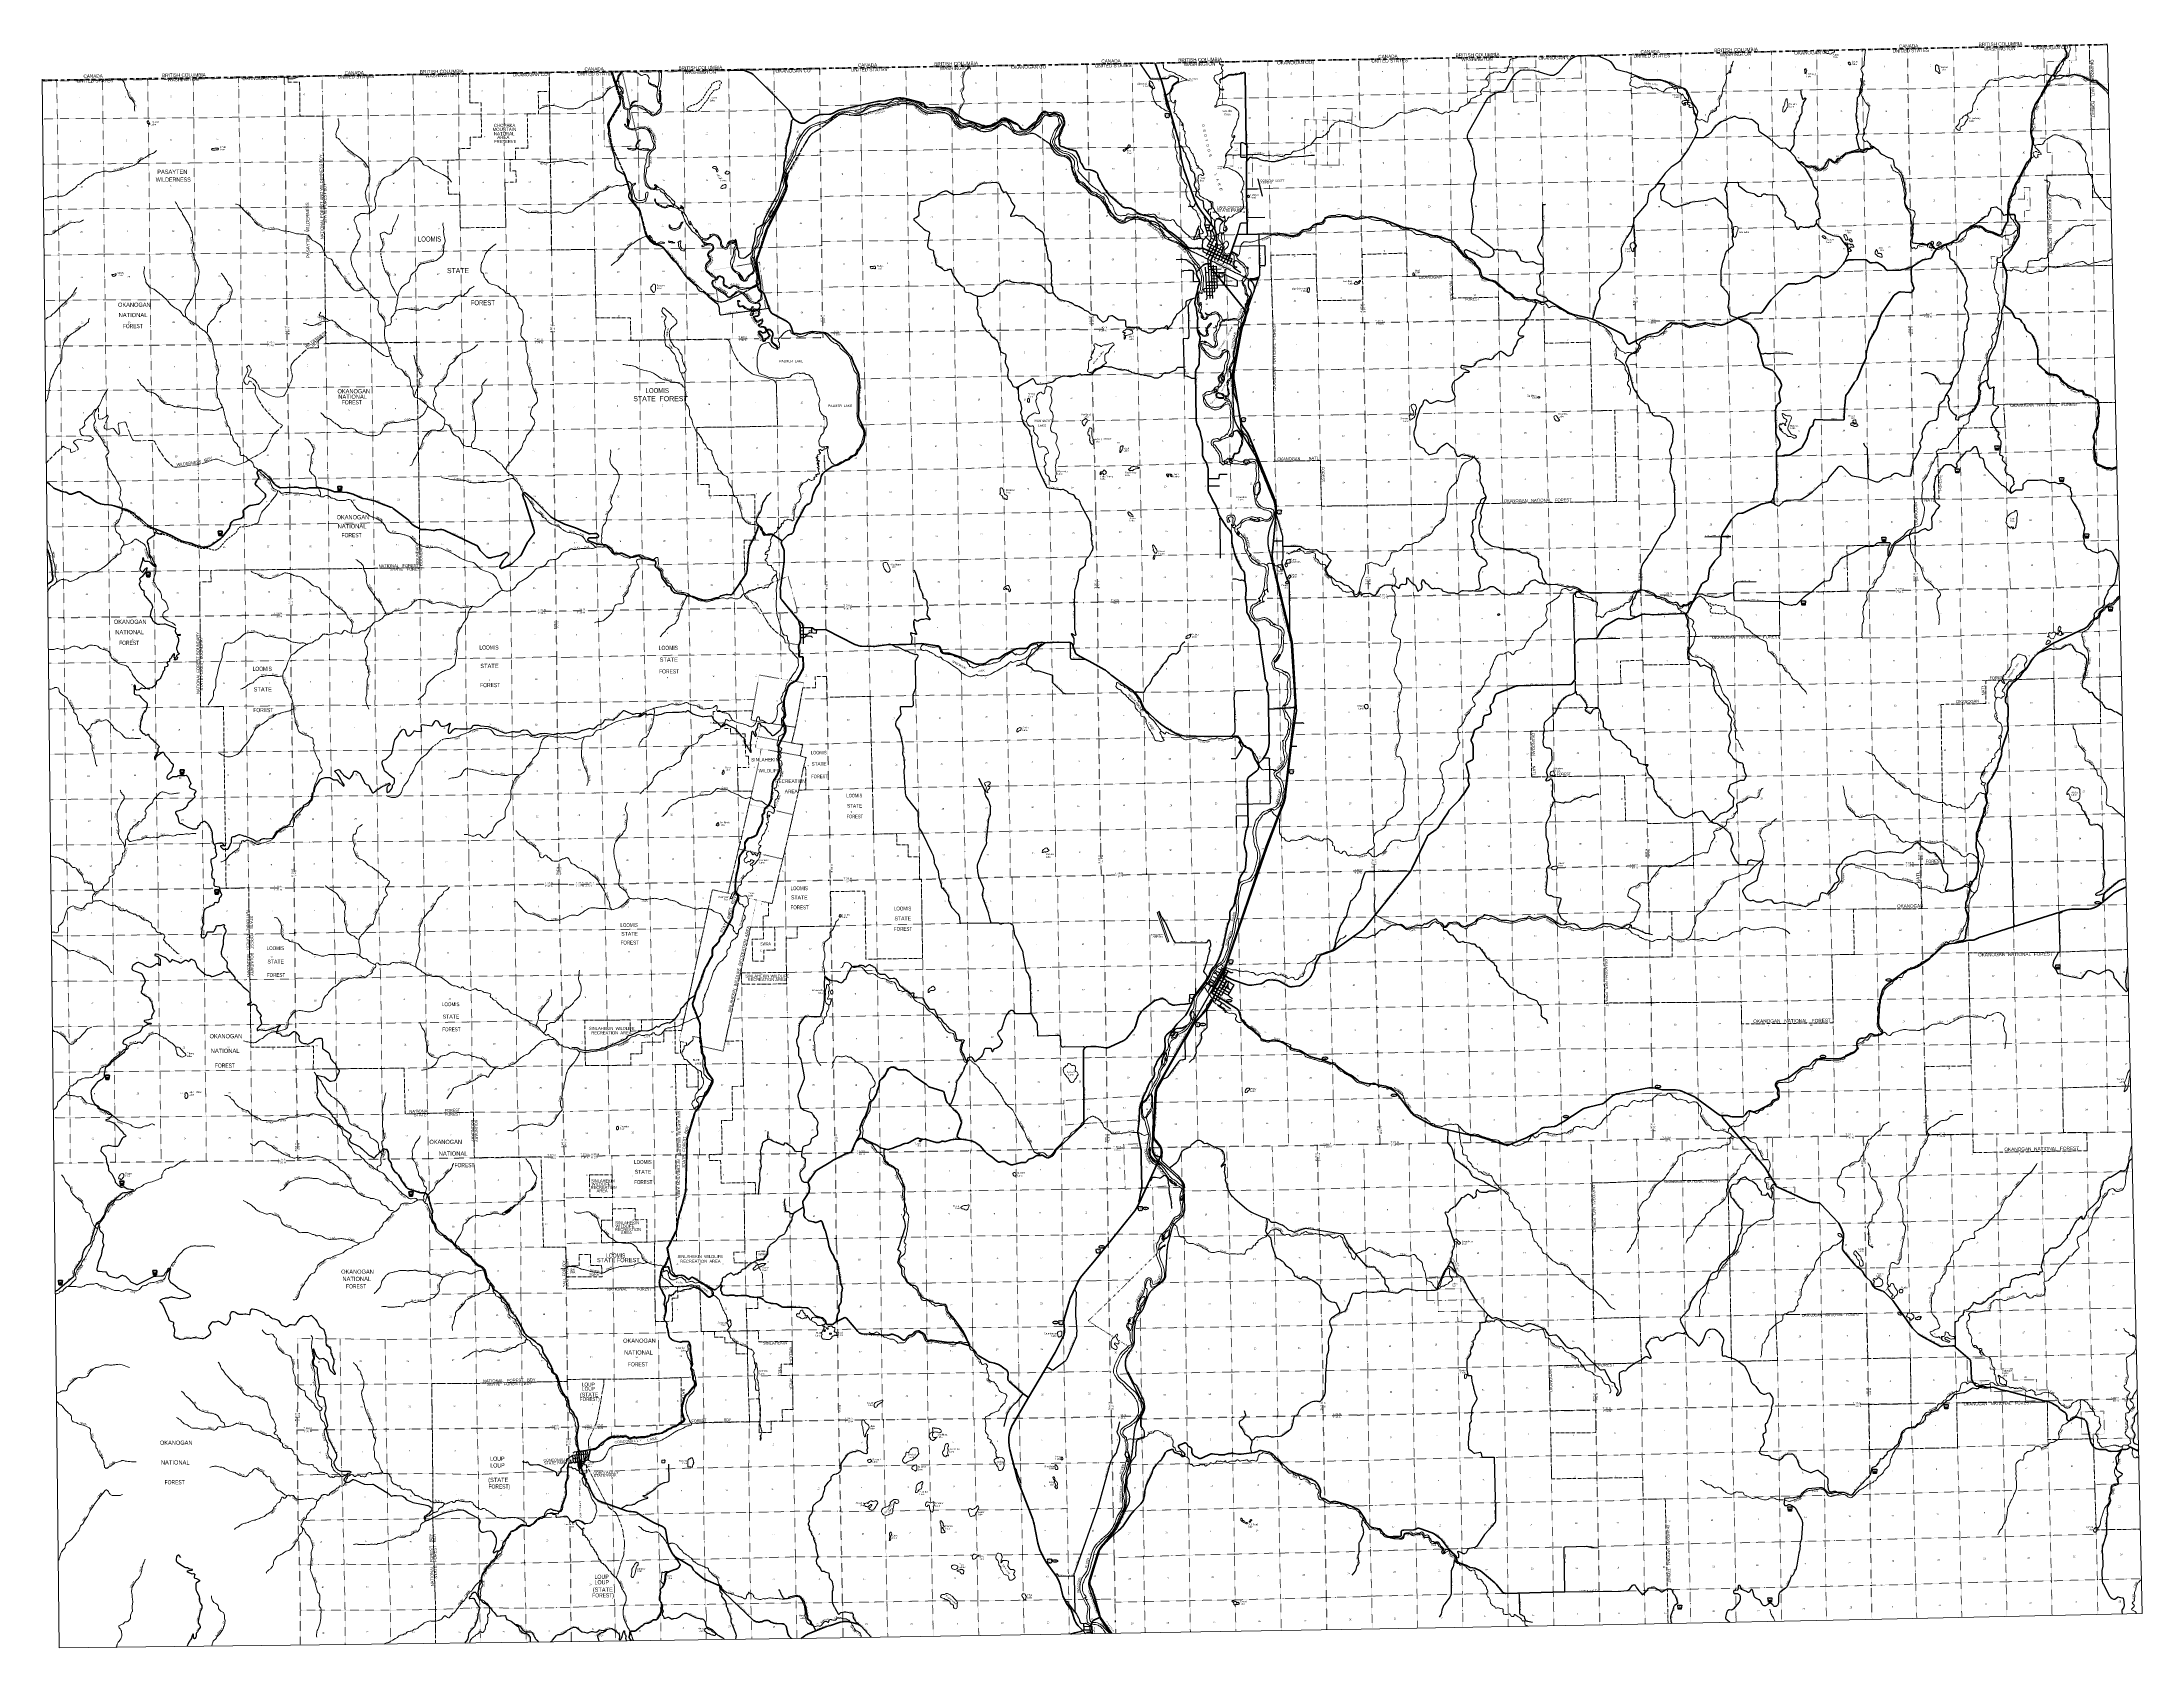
# Model space of a CAD drawing. Header units: feet. Extents: x 242557 to 489137, y 368785 to 557307.
import ezdxf
from ezdxf.enums import TextEntityAlignment as Align

# ---------------------------------------------------------------- set-up
doc = ezdxf.new("R2010")
doc.units = ezdxf.units.FT
doc.header["$LTSCALE"] = 80
doc.header["$PDMODE"] = 32
doc.header["$PDSIZE"] = 40
for name, pattern in [('DASH_DOUBLE_DOT', [9.2, 5, -1.2, 0.3, -1.2, 0.3, -1.2]), ('DOT_DASHED', [7.7, 5, -1.2, 0.3, -1.2]), ('DOTTED', [1.5, 0.3, -1.2]), ('LONG_DASHED', [7.5, 6, -1.5]), ('MEDIUM_DASHED', [4.5, 3, -1.5])]:
    doc.linetypes.add(name, pattern=pattern)
for name, color, linetype, lineweight in [('10', 7, 'DASH_DOUBLE_DOT', 60), ('16', 7, 'Continuous', 25), ('17', 7, 'Continuous', 25), ('20', 7, 'Continuous', 70), ('23', 7, 'Continuous', 70), ('26', 7, 'Continuous', 40), ('27', 7, 'Continuous', 25), ('29', 7, 'Continuous', 25), ('30', 7, 'Continuous', 35), ('31', 7, 'Continuous', 13), ('34', 7, 'Continuous', 25), ('36', 7, 'Continuous', 13), ('39', 7, 'Continuous', 13), ('4', 7, 'Continuous', 13), ('41', 7, 'Continuous', 13), ('42', 7, 'Continuous', 13), ('44', 7, 'DOT_DASHED', 13), ('57', 7, 'Continuous', 13), ('59', 7, 'Continuous', 13), ('6', 7, 'DOTTED', 25), ('61', 7, 'Continuous', 13), ('63', 7, 'Continuous', 25), ('7', 7, 'DOTTED', 13)]:
    doc.layers.add(name, color=color, linetype=linetype, lineweight=lineweight)
doc.layers.add('12', color=7, linetype='Continuous')
doc.layers.add('55', color=7, linetype='Continuous')

msp = doc.modelspace()

# ---------------------------------------------------------------- linework, layer by layer
at = {"layer": '10'}
for p, q in [((394141.54, 555198.57), (424455.31, 555717.04)), ((424455.31, 555717.04), (454767.39, 556382.25)), ((454767.39, 556382.25), (485078.46, 557012.03))]:
    msp.add_line(p, q, dxfattribs=at)
at = {"layer": '10', "lineweight": 70}
for p, q in [((242558.1, 552809.45), (272874.94, 553281.78)), ((272874.94, 553281.78), (303174.91, 553756.23)), ((303174.91, 553756.23), (333505.81, 554197.9)), ((333505.81, 554197.9), (363828.11, 554677.3))]:
    msp.add_line(p, q, dxfattribs=at)
at = {"layer": '10'}
msp.add_lwpolyline([(363828.11, 554677.3), (365089, 554698.15), (366352.17, 554719.11), (367615.34, 554740.14), (368878.5, 554761.24), (370141.66, 554782.43), (371404.83, 554803.68), (372667.99, 554825), (373931.15, 554846.39), (375194.31, 554867.86), (376457.47, 554889.4), (377720.62, 554911.01), (378983.78, 554932.7), (380246.93, 554954.45), (381510.09, 554976.29), (382773.24, 554998.19), (384036.39, 555020.17), (385299.54, 555042.21), (386562.69, 555064.33), (387825.83, 555086.52), (389088.98, 555108.78), (390352.12, 555131.12), (391615.26, 555153.53), (392878.4, 555176.01), (394141.54, 555198.57)], dxfattribs=at)
at = {"layer": '16'}
for p, q in [((374438.96, 548874.19), (374490.27, 548932.95)), ((374682.03, 548938.92), (374681.75, 548938.72)), ((374874.12, 548933.04), (374925.51, 548874.19)), ((380763.81, 530147.33), (380815.12, 530206.09)), ((381006.88, 530212.06), (381006.6, 530211.86)), ((381198.97, 530206.18), (381250.36, 530147.33)), ((383384.98, 513157.53), (383436.29, 513216.29)), ((383628.05, 513222.26), (383627.77, 513222.06)), ((383820.14, 513216.38), (383871.53, 513157.53)), ((387591.83, 502314.35), (387643.14, 502373.11)), ((387834.9, 502379.08), (387834.62, 502378.88)), ((388026.99, 502373.2), (388078.38, 502314.35)), ((389029.59, 471851.74), (389080.9, 471910.5)), ((389272.66, 471916.47), (389272.38, 471916.27)), ((389464.75, 471910.59), (389516.14, 471851.74)), ((381909.52, 449530.6), (381960.83, 449589.36)), ((382152.59, 449595.33), (382152.31, 449595.13)), ((382344.68, 449589.45), (382396.07, 449530.6)), ((378013.05, 442140.75), (378064.36, 442199.51)), ((378256.12, 442205.48), (378255.84, 442205.28)), ((378448.21, 442199.6), (378499.6, 442140.75)), ((371281.76, 420561.2), (371333.07, 420619.96)), ((371524.83, 420625.93), (371524.55, 420625.73)), ((371716.92, 420620.05), (371768.31, 420561.2)), ((366320.51, 415580.32), (366371.82, 415639.08)), ((366563.58, 415645.05), (366563.3, 415644.85)), ((366755.67, 415639.17), (366807.06, 415580.32)), ((361960.65, 407170.95), (362011.96, 407229.71)), ((362203.72, 407235.68), (362203.44, 407235.48)), ((362395.81, 407229.8), (362447.2, 407170.95)), ((360629.06, 379177.07), (360680.37, 379235.83)), ((360872.13, 379241.8), (360871.85, 379241.6)), ((361064.22, 379235.92), (361115.61, 379177.07))]:
    msp.add_line(p, q, dxfattribs=at)
for centre, radius, start, end in [((374585.17, 548608.66), 151.42, 159.09177, 283.81923), ((374245.98, 548763.56), 222.05, 332.97043, 29.75871), ((374581.35, 549090.61), 182.07, 239.97227, 303.45418), ((374783.13, 549090.11), 181.52, 236.33975, 300.08743), ((374783.12, 549090.61), 182.07, 236.54582, 236.59441), ((374779.29, 548608.66), 151.42, 256.18077, 20.90823), ((375118.48, 548763.56), 222.05, 150.24129, 207.02957), ((380906.2, 530363.75), 182.07, 239.97227, 303.45418), ((381107.98, 530363.25), 181.52, 236.33975, 300.08743), ((381107.97, 530363.75), 182.07, 236.54582, 236.59441), ((380910.02, 529881.8), 151.42, 159.09177, 283.81923), ((380570.83, 530036.7), 222.05, 332.97043, 29.75871), ((381104.14, 529881.8), 151.42, 256.18077, 20.90823), ((381443.33, 530036.7), 222.05, 150.24129, 207.02957), ((383531.19, 512892), 151.42, 159.09177, 283.81923), ((383192, 513046.9), 222.05, 332.97043, 29.75871), ((383527.37, 513373.95), 182.07, 239.97227, 303.45418), ((383729.15, 513373.45), 181.52, 236.33975, 300.08743), ((383729.14, 513373.95), 182.07, 236.54582, 236.59441), ((383725.31, 512892), 151.42, 256.18077, 20.90823), ((384064.5, 513046.9), 222.05, 150.24129, 207.02957), ((387738.04, 502048.82), 151.42, 159.09177, 283.81923), ((387398.85, 502203.72), 222.05, 332.97043, 29.75871), ((387734.22, 502530.77), 182.07, 239.97227, 303.45418), ((387936, 502530.27), 181.52, 236.33975, 300.08743), ((387935.99, 502530.77), 182.07, 236.54582, 236.59441), ((387932.16, 502048.82), 151.42, 256.18077, 20.90823), ((388271.35, 502203.72), 222.05, 150.24129, 207.02957), ((389175.8, 471586.21), 151.42, 159.09177, 283.81923), ((388836.61, 471741.11), 222.05, 332.97043, 29.75871), ((389171.98, 472068.16), 182.07, 239.97227, 303.45418), ((389373.76, 472067.66), 181.52, 236.33975, 300.08743), ((389373.75, 472068.16), 182.07, 236.54582, 236.59441), ((389369.92, 471586.21), 151.42, 256.18077, 20.90823), ((389709.11, 471741.11), 222.05, 150.24129, 207.02957), ((382055.73, 449265.07), 151.42, 159.09177, 283.81923), ((381716.54, 449419.97), 222.05, 332.97043, 29.75871), ((382051.91, 449747.02), 182.07, 239.97227, 303.45418), ((382253.69, 449746.52), 181.52, 236.33975, 300.08743), ((382253.68, 449747.02), 182.07, 236.54582, 236.59441), ((382249.85, 449265.07), 151.42, 256.18077, 20.90823), ((382589.04, 449419.97), 222.05, 150.24129, 207.02957), ((378159.26, 441875.22), 151.42, 159.09177, 283.81923), ((377820.07, 442030.12), 222.05, 332.97043, 29.75871), ((378155.44, 442357.17), 182.07, 239.97227, 303.45418), ((378357.22, 442356.67), 181.52, 236.33975, 300.08743), ((378357.21, 442357.17), 182.07, 236.54582, 236.59441), ((378353.38, 441875.22), 151.42, 256.18077, 20.90823), ((378692.57, 442030.12), 222.05, 150.24129, 207.02957), ((371427.97, 420295.67), 151.42, 159.09177, 283.81923), ((371088.78, 420450.57), 222.05, 332.97043, 29.75871), ((371424.15, 420777.62), 182.07, 239.97227, 303.45418), ((371625.93, 420777.12), 181.52, 236.33975, 300.08743), ((371625.92, 420777.62), 182.07, 236.54582, 236.59441), ((371622.09, 420295.67), 151.42, 256.18077, 20.90823), ((371961.28, 420450.57), 222.05, 150.24129, 207.02957), ((366466.72, 415314.79), 151.42, 159.09177, 283.81923), ((366127.53, 415469.69), 222.05, 332.97043, 29.75871), ((366462.9, 415796.74), 182.07, 239.97227, 303.45418), ((366664.68, 415796.24), 181.52, 236.33975, 300.08743), ((366664.67, 415796.74), 182.07, 236.54582, 236.59441), ((366660.84, 415314.79), 151.42, 256.18077, 20.90823), ((367000.03, 415469.69), 222.05, 150.24129, 207.02957), ((362106.86, 406905.42), 151.42, 159.09177, 283.81923), ((361767.67, 407060.32), 222.05, 332.97043, 29.75871), ((362103.04, 407387.37), 182.07, 239.97227, 303.45418), ((362304.82, 407386.87), 181.52, 236.33975, 300.08743), ((362304.81, 407387.37), 182.07, 236.54582, 236.59441), ((362300.98, 406905.42), 151.42, 256.18077, 20.90823), ((362640.17, 407060.32), 222.05, 150.24129, 207.02957), ((360775.27, 378911.54), 151.42, 159.09177, 283.81923), ((360436.08, 379066.44), 222.05, 332.97043, 29.75871), ((360771.45, 379393.49), 182.07, 239.97227, 303.45418), ((360973.23, 379392.99), 181.52, 236.33975, 300.08743), ((360973.22, 379393.49), 182.07, 236.54582, 236.59441), ((360969.39, 378911.54), 151.42, 256.18077, 20.90823), ((361308.58, 379066.44), 222.05, 150.24129, 207.02957)]:
    msp.add_arc(centre, radius, start, end, dxfattribs=at)
for centre, major_axis, start_param, end_param in [((374640.51, 548409.84), (-19.56, 51.67), 4.958777693, 6.283185307), ((374723.96, 548409.84), (19.56, 51.67), 0, 1.326375425), ((380965.36, 529682.98), (-19.56, 51.67), 4.958777693, 6.283185307), ((381048.81, 529682.98), (19.56, 51.67), 0, 1.326375425), ((383586.53, 512693.18), (-19.56, 51.67), 4.958777693, 6.283185307), ((383669.98, 512693.18), (19.56, 51.67), 0, 1.326375425), ((387793.38, 501850), (-19.56, 51.67), 4.958777693, 6.283185307), ((387876.83, 501850), (19.56, 51.67), 0, 1.326375425), ((389231.14, 471387.39), (-19.56, 51.67), 4.958777693, 6.283185307), ((389314.59, 471387.39), (19.56, 51.67), 0, 1.326375425), ((382111.07, 449066.25), (-19.56, 51.67), 4.958777693, 6.283185307), ((382194.52, 449066.25), (19.56, 51.67), 0, 1.326375425), ((378214.6, 441676.4), (-19.56, 51.67), 4.958777693, 6.283185307), ((378298.05, 441676.4), (19.56, 51.67), 0, 1.326375425), ((371483.31, 420096.85), (-19.56, 51.67), 4.958777693, 6.283185307), ((371566.76, 420096.85), (19.56, 51.67), 0, 1.326375425), ((366522.06, 415115.97), (-19.56, 51.67), 4.958777693, 6.283185307), ((366605.51, 415115.97), (19.56, 51.67), 0, 1.326375425), ((362162.2, 406706.6), (-19.56, 51.67), 4.958777693, 6.283185307), ((362245.65, 406706.6), (19.56, 51.67), 0, 1.326375425), ((360830.61, 378712.72), (-19.56, 51.67), 4.958777693, 6.283185307), ((360914.06, 378712.72), (19.56, 51.67), 0, 1.326375425)]:
    msp.add_ellipse(centre, major_axis=major_axis, ratio=0.929097, start_param=start_param, end_param=end_param, dxfattribs=at)
at = {"layer": '17'}
for centre, major_axis in [((483924.55, 456269.09), (309.24, -1)), ((459394.55, 447205.88), (309.24, -1)), ((381947.25, 444762.56), (-309.24, 1)), ((378865.11, 441975.01), (-309.24, 1)), ((393205.75, 438012.64), (-309.24, 1)), ((451673.03, 438215.03), (309.24, -1)), ((432303.18, 434691.07), (309.24, -1)), ((401300.83, 433672.83), (309.24, -1)), ((421488.65, 431158.46), (309.24, -1)), ((372139.8, 420389.37), (-309.24, 1)), ((366990.78, 415871.79), (-309.24, 1)), ((361557.67, 406995), (-309.24, 1)), ((361513.02, 378997.33), (-309.24, 1))]:
    msp.add_ellipse(centre, major_axis=major_axis, ratio=0.500121, dxfattribs=at)
at = {"layer": '20'}
for p, q in [((381343.26, 447756.17), (381480.86, 448399.25)), ((380250.21, 445445.11), (380599, 446080.16)), ((366142.95, 414242.59), (367970.1, 416504.16)), ((365130.57, 370438.8), (364755.11, 370828.47))]:
    msp.add_line(p, q, dxfattribs=at)
for points in [[(380186.78, 532487.21), (380481.85, 533123.34), (380507.04, 533192.14), (380524.89, 533263.19), (380535.23, 533335.72), (380537.92, 533408.93), (380535.58, 533456.26), (380413.39, 534786.66), (380393.73, 534929.47), (380359.25, 535069.43), (380310.32, 535205.02), (380247.5, 535334.76), (380173.05, 535454.91), (379304.93, 536630.71), (378748.72, 537326.46), (378327.52, 537949.81), (377973.79, 538613.77), (377807.94, 538997.37), (376639.46, 542387.66), (376414.56, 543169.45), (376312.92, 543687.32), (376195.59, 544726.73), (376034.99, 545608.17), (375999.19, 545753.59), (374031.28, 552646.68), (373814.88, 553316.01), (373787.36, 553386.81), (373276.21, 554765.27)], [(379798.89, 531287.25), (379794.25, 531556.7), (379797.02, 531599.08), (379804.21, 531640.94), (379815.74, 531681.82), (379830.43, 531718.98), (380186.78, 532487.21)], [(385174.54, 508892.47), (384274.53, 511096.87), (384184.19, 511287.93), (384074.38, 511468.51), (383967.78, 511610.84), (383678.81, 511999.36), (383646.83, 512042.12), (383507.89, 512262.76), (383392.77, 512496.71), (383302.74, 512741.41), (383238.78, 512994.18), (383232.75, 513025.7), (382515.29, 517802.72), (382502.48, 518239.2), (382532.32, 518650.3), (383344.76, 523197.38), (383421.36, 523551.08), (383523.07, 523864.93), (383823.35, 524663.35), (383862.58, 524803.18), (383886.98, 524946.33), (383894.39, 525033.27), (383896.18, 525180.65), (383880.89, 525368.64), (383849.67, 525534.68), (383844.43, 525559.5), (383804.95, 525690.04), (383747.43, 525842.57), (383710.04, 525929.87), (383669.96, 526004.27), (383569.83, 526164.1), (383453.53, 526312.58), (379883.35, 530730.43), (379858.89, 530769.43), (379838.64, 530810.78), (379822.82, 530854.01), (379811.61, 530898.66), (379805.12, 530944.24), (379804.72, 530949.09), (379798.89, 531287.25)], [(389835.95, 479168.77), (389835.37, 479196.91), (389371.92, 486505.88), (389338.79, 486849.19), (389260.77, 487248.54), (387098.28, 496227.86), (387067.16, 496367.57), (387023.45, 496652.45), (387009.76, 496940.33), (387012.46, 497049.66), (387463.47, 502134.45), (387485.49, 502492.27), (387469.98, 502850.44), (387417.12, 503205.01), (387327.49, 503552.12), (387213.23, 503861.95), (385174.54, 508892.47)], [(386397.52, 462855.95), (387753.71, 466384.99), (388362.36, 467968.81), (388475.44, 468336.83), (388549.43, 468714.65), (388572.48, 468917.22), (389229.65, 474553.45), (389271.79, 474872.32), (389319.93, 475193.36), (389796.97, 478397.16), (389813.22, 478502.78), (389842.49, 478849.27), (389835.95, 479168.77)], [(381480.86, 448399.25), (381563.45, 448785.19), (381569.89, 448815.3), (381648.14, 449110.31), (381657.16, 449144.32), (381662.38, 449160.31), (386397.52, 462855.95)], [(380599, 446080.16), (381210.27, 447193.16), (381233.21, 447252.36), (381248.08, 447311.38), (381343.26, 447756.17)], [(371405.28, 421084.03), (373255.55, 425101.17), (373351.87, 425310.28), (373374.01, 425360.28), (373726.25, 426123.14), (373743.78, 426161.18), (373859.16, 426411.69), (373912.01, 426541.71), (373950.97, 426676.54), (373975.63, 426814.71), (373985.71, 426954.69), (373981.11, 427094.97), (373961.87, 427233.99), (373928.2, 427370.24), (373880.47, 427502.22), (373819.21, 427628.5), (373745.08, 427747.67), (373683.67, 427828.99), (373262.91, 428326.5), (373199.16, 428416.42), (373145.16, 428512.5), (373101.49, 428613.7), (373068.65, 428718.91), (373046.98, 428826.98), (373036.73, 428936.72), (373038, 429046.93), (373042.79, 429100.36), (373312.19, 433834.67), (373333.03, 434032.71), (373374.46, 434227.48), (373436.02, 434416.86), (373506.74, 434578.25), (377693.28, 441956.76), (377778.66, 442100.67), (377878.62, 442234.85), (377936.75, 442301.11), (379191.87, 443649.36), (379299.44, 443769.47), (379393.86, 443900.17), (379404.42, 443916.76), (379480.74, 444044.05), (380069.79, 445116.6), (380250.21, 445445.11)], [(367970.1, 416504.16), (370858.63, 420111.15), (371080.65, 420433.85), (371267.72, 420777.99), (371353.88, 420972.43), (371405.28, 421084.03)], [(358403.47, 398192.71), (361510.07, 403463.77), (361734.89, 403874.32), (362418.66, 405274.42), (362461.34, 405364.25), (362526.23, 405518.02), (362574.7, 405677.72), (362606.21, 405841.61), (362620.41, 406007.9), (362617.16, 406174.76), (362615.77, 406192.6), (362580.3, 406539.34), (362555.93, 407086.96), (362564.15, 407265.06), (362590.94, 407441.31), (362619.49, 407558.67), (363201.18, 409533.19), (363260.63, 409703.79), (363300.65, 409794.3), (364316.5, 411971.78), (364454.78, 412209.61), (364617.16, 412431.69), (364662.56, 412485.9), (366142.95, 414242.59)], [(364755.11, 370828.47), (364219.32, 371384.54), (364068.76, 371577.84), (363939.23, 371785.81), (363832.15, 372006.19), (363762.02, 372194.16), (363500.71, 372990.38), (363457.99, 373114.43), (363381.79, 373284.68), (363288.2, 373446.04), (363178.26, 373596.73), (362943.26, 373903.44), (362808.21, 374099.58), (362603.09, 374485.82), (362439.47, 374891.38), (362385.55, 375059.72), (362138.16, 376082.55), (362098.77, 376237.34), (361986.4, 376570.48), (361839.83, 376890.04), (361660.65, 377192.53), (360468.4, 378878.64), (360064.74, 379578.39), (359736.44, 380316.5), (359487.08, 381084.88), (359438.93, 381274.43), (359047.13, 383328.45), (358984.84, 383612.11), (358892.7, 383889.63), (357244.26, 388116.04), (357126.22, 388447.51), (357098.11, 388547.4), (356188.32, 392033.86), (356103.97, 392525.53), (356071.47, 393023.31), (356091.18, 393521.77), (356162.89, 394015.44), (356229.1, 394301.54), (356340.12, 394623.76), (356484.21, 394932.62), (356508.7, 394977.78), (358403.47, 398192.71)]]:
    msp.add_lwpolyline(points, dxfattribs=at)
at = {"layer": '23'}
msp.add_line((380250.21, 445445.11), (380233.88, 445455.23), dxfattribs=at)
for points in [[(469777.65, 452053.25), (469820.41, 452077.93), (470036.17, 452181.31), (470241.67, 452264.33), (470408.38, 452318.49), (480246.27, 455379.64), (480548.96, 455460.72), (480718.31, 455490.38), (480845.32, 455503.09), (481169.86, 455521.12), (481642.35, 455529.43), (482121.36, 455519.69), (482494.4, 455509.44), (482727.26, 455513.68), (482909.32, 455530.62), (483112.54, 455560.28), (483252.26, 455598.4), (483349.63, 455632.3), (483468.18, 455683.13), (483770.49, 455805.57), (483963.54, 455907.66), (484115.96, 456000.86), (484622.52, 456421.24)], [(484622.52, 456421.24), (485709.11, 457322.98), (485786.2, 457379.82), (485875.11, 457439.13), (486077.17, 457543.01), (487259.15, 458125)], [(457153.59, 440821.8), (457219.99, 440860.41), (457271.85, 440883.71), (457296.2, 440892.18), (457323.2, 440894.83), (457337.48, 440893.24), (457370.29, 440881.59), (457498.86, 440821.69), (457721.5, 440726.36), (457757.16, 440716.9), (457787.86, 440712.66), (457828.08, 440711.6), (457865.2, 440715.95), (458437.26, 440858.36), (458491.2, 440876.3), (458530.37, 440893.24), (458568.47, 440914.42), (458596.84, 440937.39), (458628.8, 440972.67), (458654.21, 441010.8), (458671.67, 441053.69), (458677.77, 441089.21), (458681.73, 441122.01), (458683.84, 441146.37), (458680.67, 441173.9), (458676.43, 441195.09), (458659.9, 441234.41), (458656.85, 441240.1), (458644.15, 441260.22), (458629.86, 441274.52), (458572.18, 441330.12), (458530.9, 441376.72), (458369.72, 441599.07), (458310.74, 441698.68), (458254.83, 441824.68), (458217.6, 441959.22), (458198.94, 442112.52), (458193.98, 442383.48), (458353.2, 444752.64), (458385.47, 444990.18), (458664.86, 445986.77), (458715.07, 446096.08), (458774.72, 446191.95), (458903.54, 446367.28), (459011.44, 446494.31), (459102.12, 446578.83), (461221.09, 448153.56), (461373.91, 448256.66), (461496.69, 448324.44), (461636.41, 448387.99), (461795.46, 448441.69), (462082.32, 448519.99), (462377.15, 448602.55), (462559.38, 448663.36), (462699.1, 448722.67), (462796.48, 448769.27), (462970, 448879.03), (463977.27, 449536.56), (464205.21, 449706.39), (464948.08, 450354.99), (465685.45, 451060.09), (465799.31, 451151.2), (465871.29, 451202.03), (466002.53, 451280.41), (466109.43, 451334.42), (466224.81, 451384.2), (466296.79, 451409.62), (466349.71, 451420.21), (466413.24, 451431.13), (467108.04, 451514.03), (467213.13, 451531.03)], [(467213.13, 451531.03), (467824.21, 451629.86), (467992.01, 451663.45), (468081.55, 451684.53), (468174.43, 451706.52)], [(468174.43, 451706.52), (468270.83, 451739.01), (468376.67, 451775.02), (468529.09, 451823.74), (468603.88, 451842.64), (468664.86, 451854.14), (468860.21, 451877.45), (469021.66, 451883.7), (469282.34, 451880.4), (469352.57, 451887.29), (469392.79, 451895.76), (469500.76, 451927.53), (469562.15, 451950.83), (469627.27, 451978.43), (469777.65, 452053.25)], [(396271.85, 436009.57), (395957.43, 436163.82), (395751.58, 436276.82), (395531.14, 436427.76), (394796.69, 436983.21), (394660.72, 437076.14), (394313.42, 437277.61), (393946.96, 437441.68), (392965.47, 437787.16), (392936.9, 437797.22), (392915.47, 437804.7), (392778.14, 437848.15), (392753.44, 437855.96), (392728.14, 437863.13), (391551.73, 438196.36), (391526.97, 438203.37), (391501.73, 438211.58), (391437.29, 438232.53), (391349.67, 438271.47), (391291.61, 438304.94), (391266.41, 438319.47), (391241.61, 438335), (390471.05, 438817.83), (390445.94, 438833.56), (390421.05, 438846.98), (390353.48, 438883.3), (390256.8, 438922.87), (390181.52, 438944.84), (390156.69, 438952.08), (390131.52, 438957.92), (389676.97, 439063.37), (389557.35, 439090.67), (389362.14, 439152.79), (389174.5, 439234.97), (388996.47, 439336.31), (388284.72, 439804.09), (388282.86, 439805.33), (388163.98, 439875.35), (388038.43, 439932.57), (387907.6, 439976.34), (387772.9, 440006.21), (387635.82, 440021.82), (386719.8, 440052.54), (386632.21, 440057.44), (386249.86, 440103.29), (386224.71, 440106.31), (386199.86, 440110.93), (386168.98, 440116.68), (386026.72, 440154), (385889.14, 440205.99), (385845.42, 440228.52), (385750.09, 440287.13), (385661.4, 440355.38), (385580.34, 440432.52), (384785.9, 441214.76), (384784.51, 441216.12), (384656.7, 441328.16), (384517.88, 441426.22), (384163.08, 441662.15), (384067.09, 441731.26), (383978.85, 441810.02), (383899.32, 441897.58), (383863.53, 441943.78), (383607.82, 442302.82), (383437.18, 442542.42), (383369.21, 442653.03), (383313.16, 442770.13), (383269.67, 442892.45), (383263.93, 442912.34), (383139.96, 443405.75), (383119.43, 443477.57), (383091.5, 443546.85), (383056.48, 443612.83), (383014.76, 443674.79), (382966.79, 443732.05), (382913.1, 443783.98), (382854.28, 443830.01), (382831.37, 443845.42), (380250.21, 445445.11)], [(455254.05, 438650.62), (455420.41, 438725.71), (455508.81, 438788.18), (455564.47, 438864.74), (455630.37, 438969.14), (455666.79, 439059.37), (455701.52, 439218.34), (455704.49, 439250.97), (455709.67, 439371.86), (455709.67, 439371.86), (455654.37, 439734.5), (455655.57, 439798.31), (455658.53, 439848.74), (455673.36, 439911.04), (455695.43, 439955.94), (455888.58, 440235.72), (455922.31, 440260.81), (455952.05, 440284.83), (456038.03, 440332.3), (456103.25, 440350.1), (456160.27, 440359.69), (456396.27, 440373.58), (456633.95, 440397.56), (456705.1, 440415.36), (456764.32, 440439.26), (456820.73, 440471.73), (456865.2, 440507.32), (456952.46, 440593.53), (457153.59, 440821.8)], [(442824.25, 431715.62), (442856.54, 431753.38), (442889.98, 431784.79), (442924.82, 431813.7), (442962.62, 431835.22), (442995.98, 431846.34), (443038.22, 431850.05), (443076.03, 431846.34), (443115.31, 431841.15), (443149.5, 431833.38), (443346.9, 431773.53), (443442.91, 431744.74), (443494.8, 431732.87), (443540.75, 431728.42), (443595.6, 431729.9), (443632.66, 431734.35), (443698.9, 431751.85), (443923.23, 431830.17), (444053.21, 431883.92), (445479.72, 432612.64), (445517.51, 432636.93), (445545.68, 432662.14), (445582.18, 432718.29), (445663.08, 432880.04), (445722.82, 432990.69), (445745.8, 433024.07), (445773.97, 433052.25), (445802.13, 433073.02), (445838.45, 433091.56), (445935.9, 433123.36), (446218.87, 433199.07), (446276.5, 433218.38), (446312.07, 433234.69), (446347.65, 433258.43), (446374.17, 433291.87), (446449.19, 433457.93), (446456.61, 433483.14), (446457.87, 433504.24), (446458.09, 433535.06), (446452.16, 433564.72), (446419.46, 433671.15), (446352.44, 433851.5), (446332.83, 433927.39), (446330.6, 433953.35), (446332.69, 433998.64), (446384.34, 434200.11), (446386.19, 434240.36), (446382.48, 434282.64), (446365.44, 434332.32), (446345.83, 434371.06), (446209.74, 434567.92), (446135.67, 434692.77), (446096.63, 434815.89), (446097.12, 434891.53), (446106.02, 434956.79), (446162.61, 435092.54), (446239.43, 435211.92), (446295.76, 435274.22), (446373.39, 435312.09), (446593.78, 435386.26), (447178.13, 435528.04), (447343.81, 435581.27), (447466.47, 435632.2), (447637.33, 435714.77), (447735.65, 435776.33), (449198.24, 436930.61), (449242.75, 436956.29), (449275.36, 436968.16), (449352.35, 436989), (449541.38, 437023.98), (449949.95, 437084.59), (450016.55, 437101.65), (450061.02, 437131.32), (450123.02, 437194), (450581.86, 437678.5), (450679.18, 437761.72), (450802.35, 437831.54), (450931.19, 437886.32), (451048.73, 437916.47), (451221.75, 437944.99), (451340.33, 437954.55), (453628.55, 437985.98), (453734.39, 437994.61), (453835.19, 438018.34), (453979.86, 438075.51), (455254.05, 438650.62)], [(396271.85, 436009.57), (396541.2, 435832.72), (396933.02, 435504.11), (397142.91, 435347.22), (397235.15, 435294.6), (397343.19, 435254.86), (398079.62, 435057.95), (398213.53, 435031.4), (398355.39, 435022.04), (398681.49, 434995.44), (398823.01, 434980.04), (398969.43, 434957.8), (400335.58, 434717.25), (400400.45, 434701.6), (400456.59, 434682.34), (400511.12, 434661.48), (400561.89, 434635.64), (400772.99, 434513.19), (401302, 434195.95), (401410.12, 434119.84), (401485.39, 434048.55), (401659.86, 433850.34), (403349.06, 431565.32), (403402.17, 431510.3), (403487.52, 431437.08), (403575.39, 431375.49), (403674.47, 431310), (405732.81, 430175.28), (405906.59, 430092.41), (406043.8, 430032.2), (406127.21, 430003.32), (406226.65, 429971.22), (407627.85, 429626)], [(426810.08, 433490.39), (426953.61, 433590.69), (427018.83, 433632.22), (427137.42, 433697.49), (427341.99, 433789.45), (427439.83, 433825.05), (427564.67, 433854.56), (427721.49, 433884.7), (431242.73, 434529.45), (431455.61, 434556.32), (431594.95, 434559.28), (431729.16, 434545.46), (431989.13, 434487.14), (432785.26, 434310.56), (432897.97, 434296.74), (432969.46, 434294.87), (433193.45, 434304.42), (434158.85, 434309.96), (434365.41, 434288.75), (434864.14, 434214.06), (434930.32, 434197.36), (434995.54, 434176.59), (435102.4, 434134.99), (436504.76, 433534.49), (436595.04, 433489.83), (436636.55, 433466.1), (436726.09, 433404.44), (439387.43, 431455.72), (439584.44, 431329.12), (439673.95, 431293.07), (439785.62, 431279.47), (439831.17, 431279.15)], [(407627.85, 429626), (410242.62, 428981.8), (410356.7, 428958.53), (410439.45, 428950.08), (410728.81, 428936.06), (410885.99, 428920.01), (410991.85, 428903.96), (411118.56, 428870.26), (411263.01, 428830.13), (414330.62, 427845.03), (414509.74, 427792.65), (414564.55, 427782.95), (414609.46, 427782.95), (414657.58, 427787.76), (414712.11, 427800.6), (414818.01, 427836.45), (416754.39, 428619.45), (416856.53, 428665.64), (417324.88, 428932.06), (417663.29, 429082.39), (418002.66, 429264.56), (418242.31, 429419.94), (418290.43, 429461.67), (418486.1, 429667.09), (418566.3, 429734.5), (418654.51, 429793.88), (418709.05, 429819.55), (418781.22, 429843.63), (418899.91, 429872.52), (419030.9, 429896.31), (420150.08, 430014.16), (420240.77, 430033.01), (420277.67, 430047.45), (420346.63, 430068.32), (420396.92, 430090.9), (420490.98, 430142.14), (420622.27, 430221.77), (421238.33, 430586.63), (423272.56, 431936.63), (423430.94, 432031.1), (423586.14, 432097.94), (423706.81, 432143.44), (423852.9, 432187.3), (424148.24, 432265.2), (425790.42, 432664.73), (425880.1, 432700.33), (425928.35, 432730.77), (426027.42, 432816.11), (426810.08, 433490.39)], [(439831.17, 431279.15), (440488.69, 431274.51), (440554.49, 431266.38), (440604.89, 431251.54), (440801.85, 431189.19), (441023.37, 431133.97), (441097.04, 431123.98), (441157.05, 431119.06), (442116.45, 431122.43), (442180.67, 431125.46), (442242.93, 431140.29), (442305.19, 431166.99), (442344.96, 431194.79), (442522.66, 431362.96), (442824.25, 431715.62)]]:
    msp.add_lwpolyline(points, dxfattribs=at)
at = {"layer": '26'}
for p, q in [((381070.69, 552978.6), (381252.12, 553046.84)), ((382146.71, 553451.34), (382302.17, 553446.98)), ((383866.19, 550838.11), (383952.82, 545600.48)), ((384016.09, 538511.46), (384033.89, 538428.85)), ((384022.21, 538067.17), (384077.66, 534724.07)), ((384040.21, 538328.78), (384029.64, 538224.66)), ((381484.49, 447675.01), (381195.11, 447161.19)), ((335735.11, 407043.48), (335872.7, 407096.86)), ((366834.07, 372376.39), (366821.06, 372413.32))]:
    msp.add_line(p, q, dxfattribs=at)
for points in [[(480119.05, 556909.32), (480074.84, 556654.39), (480074.84, 556579.57), (480089.6, 556506.28), (480184.43, 556267.22), (480267.28, 556116.35), (480295.14, 556042.61), (480315.66, 555971.12), (480325.55, 555897.4), (480328.86, 555777.47), (480321.15, 555708.15), (480303.56, 555646.54), (480281.57, 555602.53), (480249.69, 555553.01), (480207.54, 555501.01), (479926.65, 555295.86), (479897.81, 555266.94), (479881.31, 555246.04), (479753.85, 555019.78), (479726.28, 554983.07), (479462.4, 554723.42), (479406.3, 554643.09), (479211.09, 554320.56), (478818.02, 553554.92), (478795.48, 553487.26), (478781.18, 553469.65), (478753.69, 553453.15), (478685.51, 553428.94), (478576.11, 553387.67), (478562.36, 553379.43), (478549.72, 553372.27), (478540.37, 553360.72), (478527.73, 553343.66), (478498.68, 553278.57), (478409.68, 553056.54), (478390.28, 553020.19), (478250.31, 552821.15), (477614.22, 551679.35), (477447.92, 551425.91), (477415.77, 551370.46), (477333.56, 551142.04), (477305.69, 551083.33), (477207.72, 550913.74), (477060.25, 550690.69), (476650.7, 550062.67), (476608.39, 549982.94), (476569.33, 549886.63), (476509.96, 549722.32), (476249.35, 549009.71), (476236.15, 548952.5), (476228.62, 548831.45), (476209.64, 548643), (476092.41, 546879.15), (476076.71, 546722.24), (476076.71, 546669.42), (476081.11, 546632.01), (476117.57, 546466.95), (476164.46, 546200.76), (476266.29, 545668.53), (476277.95, 545559.24), (476280.14, 545495.43), (476274.29, 545316.71), (476132.65, 544276.57), (476117.02, 544009.3), (476107.51, 543793.3), (476093.92, 543707.51), (476085.51, 543670.07), (476059.12, 543623.85), (475932.47, 543476.12), (475760.03, 543317.98), (475686.36, 543241.24), (475588.44, 543069.62), (474654.93, 541204.36), (474614.85, 541137.12), (474500.99, 540964.5), (474362.92, 540770.66), (474325.05, 540700.43), (474263.73, 540554.52), (473902.37, 539506.51), (473793.48, 539267.95), (473670.79, 539002.71), (473596.02, 538837.66), (473534.44, 538674.82), (473466.27, 538465.28), (473453.07, 538397.55), (473439.09, 538284.79), (473399.62, 537048.2)], [(323003.39, 553977.43), (324823.54, 553994.22), (324929.44, 553988.98), (324975.57, 553984.79), (325016.46, 553977.43), (325059.45, 553963.8), (325809.65, 553652.48), (325886.71, 553608.16), (325958.15, 553561.39), (326041.88, 553499.05), (326109.03, 553439.99), (326155.12, 553398.33), (330243.43, 549297.87), (330322.81, 549198.72), (330370.73, 549121.59), (330406.69, 549039.26), (330472.87, 548851.98), (330545.09, 548669.97), (330574.64, 548614.72), (330681.62, 548448.29), (330798.7, 548281.99)], [(380875.85, 552885.89), (380876.72, 552889.87), (380885.27, 552905.86), (380899.03, 552918.89), (380920.97, 552931.16), (381070.69, 552978.6)], [(383809.08, 553679.43), (383820.24, 553616.25), (383866.19, 550838.11)], [(333591.68, 548692.31), (333819.59, 548747.92), (334007.87, 548783.19), (334136.06, 548804.98), (334278.03, 548816.32), (335025.63, 548822.1), (335091.21, 548824.95), (335126.14, 548827.09), (335160.35, 548835.65), (335216.66, 548859.18), (335381.17, 548933.07), (335947.93, 549214.23), (336049.21, 549257.17), (336119.06, 549282.85), (336177.51, 549301.39), (336283.3, 549329.44), (340571.43, 550312.07), (340683.8, 550329.86), (340812.1, 550346.98), (340954.66, 550361.24), (341579.07, 550418.3), (341687.42, 550429.72), (341829.98, 550461.1), (342044.63, 550524.42), (342487.19, 550633.45), (342799.26, 550695.65), (343014.65, 550730.7), (343182.87, 550742.11), (343396.71, 550742.11), (343655.34, 550731.13), (343778.77, 550710.73), (344085.37, 550637.66), (346062.64, 550122.68), (346080.38, 550113.76), (346094.64, 550103.77), (346127.43, 550068.11), (346148.81, 550035.3), (346168.12, 549987.01), (346259.63, 549729.72), (346279.96, 549694.38), (346304.2, 549668.7), (346317.03, 549658.72), (346336.99, 549647.31), (346384.52, 549638.9), (346605.27, 549610.47), (348486.66, 549522.03)], [(330798.7, 548281.99), (330617.17, 548093.66), (330579.69, 548041.55), (330567.11, 548014.27), (330556.04, 547969.55), (330549.49, 547840.08), (330456.85, 546967.53), (330428.71, 546755.33), (330411.82, 546677.84), (330037.9, 545342.75), (329978.11, 545105.44), (329954.8, 544992.81), (329948.35, 544890.76), (329946.59, 544698.67), (329901.42, 543909.62), (329899.24, 543778.98), (329890.85, 543705.54), (329871.98, 543644.7), (329725.76, 543226.04), (329714.71, 543164.2), (329705.66, 543047.87), (329694.83, 542768.74), (329678.91, 542578.49), (329650.18, 542276.88), (329657.05, 542223.15), (329675.56, 542180.16), (329722.06, 542114.04), (329780.14, 542046.05), (329820.62, 542007.03), (330090.23, 541781.13), (330112.09, 541757.34), (330124.67, 541730.06), (330130.97, 541706.98), (330131.88, 541674.51), (330101.28, 541530.58), (329962.17, 541082.76), (329951.75, 541027.27), (329947.49, 540946.37), (329959.97, 540845.42), (330018.05, 540544.93), (330035.56, 540455.39), (330039.76, 540411.32), (330039.76, 540352.57), (330031.34, 540276.21), (329973.5, 540044.99), (329915.18, 539854.2), (329352.79, 538575.33), (327815.3, 535569.53), (327701.16, 535317.37), (327646.45, 535163.02), (326651.65, 532202.59), (326534.05, 531901.87), (326498.02, 531787.57), (326490.39, 531666.79), (326511.06, 531456.79), (326919.5, 528852.13), (326927.14, 528724.7), (326922.23, 528457.77), (326941.11, 528227.53), (326954.11, 528179.65), (326974.02, 528134.54), (327002.34, 528093.62), (327025.82, 528066.88), (327184.91, 527933.46), (327253.97, 527867.01), (327318.98, 527789.38), (327360.91, 527722.24), (327410.71, 527625.01), (327931.01, 525981.94), (327986.86, 525851.66), (328055.2, 525726.77), (328165.1, 525560.01), (328228.01, 525484.47), (328288.9, 525432.57), (328337.05, 525402.64), (329992.01, 524518.33), (330113.17, 524435.36), (330218.27, 524341.29), (330318.67, 524246.51), (330414.76, 524119.4), (330461.27, 524040.89), (330512.66, 523867.94), (330715.85, 523251.89), (330739.12, 523204.74), (330759.03, 523176.41), (330781.06, 523150.19), (330812.23, 523127.78), (330880.66, 523088.29), (330913.16, 523078.85), (330948.16, 523074.93), (331198.53, 523078.14), (331257.06, 523068.36), (331382.77, 523038.04), (331492.97, 523016.95), (331538.06, 523013.8), (331582.09, 523015.9), (331671.67, 523027.59), (332801.64, 523274.57), (332944.07, 523298.12), (333075.9, 523306.39), (333976.52, 523259.98)], [(330798.7, 548281.99), (331106.39, 548049.39), (331185.71, 548001.68), (331267.49, 547959.72), (331481.38, 547852.71), (331572.6, 547813.9), (331687.17, 547777.83), (331736.16, 547767.74), (331794.88, 547761.44), (331880.85, 547761.44), (331927.63, 547764.74), (332054.9, 547782.43), (332109.42, 547795.02), (332151.23, 547812.08), (332233.14, 547855.86), (332387.8, 547956.63), (333355.73, 548585.66), (333448.33, 548633.26), (333591.68, 548692.31)], [(348486.66, 549522.03), (348851.99, 549504.86), (348968.63, 549487.55), (349048.47, 549467.58), (349139.71, 549436.2), (349244.05, 549388.45), (349359.25, 549319.23), (349485.34, 549228.9), (349998.38, 548788.98), (350655.12, 548293.6), (350760.07, 548230.1), (350811.93, 548202.31), (350877.51, 548179.48), (351067.11, 548122.29), (351613.08, 547986.38), (351748.55, 547944.12), (351861.14, 547899.77), (352159.12, 547772.94), (352211.26, 547756.32), (352324.49, 547727.29), (352582.52, 547654.55), (352747.71, 547587.87), (352870.49, 547560.41), (353135.65, 547509.05), (353354.57, 547436.86), (353477.8, 547412.05), (353563.33, 547400.64), (353642.05, 547405.57), (354010.45, 547480.91), (354159.23, 547520.46), (354245.58, 547551.86), (355303.21, 548177.55), (355372.41, 548206.61), (355443.69, 548223.72), (355526.38, 548232.28), (355595.15, 548235.34), (355707.69, 548232.91), (355785.84, 548209.46), (355852.66, 548185.31), (356148.01, 548053.03), (356763.77, 547744.39), (357087.36, 547614.63), (357195.76, 547560.42), (357283.71, 547482.6), (357588.83, 547144.16), (357680.46, 547066.87), (357728.93, 547041.19), (357795.17, 547018.38), (357868.64, 547004.1), (357917.11, 547001.25), (357971.98, 547004.81), (358038.99, 547016.22), (358111.69, 547034.77), (358193.67, 547058.31), (358257.1, 547083.27), (358299.87, 547103.24), (358369.73, 547138.9), (358426.04, 547173.85), (359186.6, 547706.64), (359232.93, 547745.88), (359254.32, 547768.7), (359297.79, 547835.02), (359348.57, 547940.14), (359471.56, 548292.28), (359488.12, 548326.45), (359513.78, 548367.82), (359615.01, 548517.35), (360041.46, 549073.13), (360089.73, 549113.88), (360128.22, 549136.7), (360178.11, 549150.97), (360244.02, 549157.65), (360310.7, 549163.8), (360373.42, 549159.52), (360431.87, 549146.69), (360481.11, 549119.4), (360521.68, 549089.63), (360554.47, 549056.82), (360638.58, 548949.83), (360695.25, 548881.19)], [(360695.25, 548881.19), (360746.93, 548818.6), (360784, 548793.05), (360821.78, 548776.52), (360847.44, 548770.82), (360887.36, 548773.67), (360986.02, 548794.63), (361381.55, 548935.18), (361409.85, 548941.28), (361436.93, 548942.71), (361459.74, 548942.71), (361499.66, 548934.15), (361541, 548922.74), (361634.87, 548893.17), (362206.86, 548658.6), (362262.37, 548618.91), (362305.14, 548576.12), (362376.42, 548484.82), (362479.81, 548311.5), (362604.51, 548025.5), (362625.54, 547960.1), (362635.88, 547865.73), (362633.02, 547788.71), (362613.07, 547686), (362577.72, 547585.03), (362329.38, 547091.16), (362287.3, 546993.24), (362006.67, 546193.27), (361974.4, 546065.54), (361970.63, 545949.89), (362024.03, 545339.95), (362042.83, 545252.45), (362069.92, 545182.55), (362084.17, 545159.73), (362108.41, 545126.92), (362170.25, 545073.52), (362245.26, 545041.33), (362438.3, 544999.41), (362523.26, 544965.73), (362768.46, 544828.79), (362996.56, 544748.91), (363099.21, 544717.52), (363201.32, 544703.51), (363429.95, 544666.17), (363492.67, 544651.9), (363541.64, 544639.41), (363613.02, 544617.09), (363992.79, 544493.05)], [(384013.72, 545217.13), (384014.75, 545137.29), (384015.77, 544055.34), (383996.32, 542668.34), (383992.23, 541472.75), (383974.08, 540057.45), (384002.09, 538640.95)], [(365113.25, 542347.73), (365082.56, 542358.35), (365049.99, 542373.6), (365019.2, 542392.18), (364990.51, 542413.87), (364964.25, 542438.43), (364940.7, 542465.61), (364920.12, 542495.1), (364902.74, 542526.58), (364852.58, 542629.37), (364787.59, 542772.67), (364787.25, 542773.4), (364740.73, 542859.43), (364685.48, 542940.12), (364602.38, 543048.22), (364582.98, 543072.12), (364539.48, 543134.54), (364502.75, 543201.17), (364473.18, 543271.27), (364451.1, 543344.07), (364365.64, 543681.61), (364345.66, 543739.37), (363992.79, 544493.05)], [(373173.3, 536742.47), (373128.07, 536762.96), (373080.94, 536778.6), (373032.44, 536789.23), (372983.09, 536794.74), (372933.44, 536795.05), (372772.61, 536800.26), (372763.59, 536800.18), (372725.26, 536802.3), (372687.36, 536808.42), (372650.31, 536818.47), (372614.51, 536832.34), (372562.9, 536854), (372493.83, 536875.7), (372422.87, 536890.05), (372331.43, 536906.9), (372174.51, 536928.47), (372149.77, 536931.87), (372124.51, 536936.31), (372059.21, 536947.76), (371955.22, 536975.64), (371929.97, 536982.41), (371905.22, 536990.04), (371428.4, 537137.1), (371341.79, 537163.27), (371258.38, 537198.34), (371179.1, 537241.94), (371104.81, 537293.59), (371058.21, 537332.43), (370981.29, 537404.19), (370810.09, 537561.15), (370711.04, 537633.36), (370604.99, 537694.82), (370493.1, 537744.85), (370376.59, 537782.92), (370256.73, 537808.59), (370134.86, 537821.6), (370128.99, 537821.9), (369826.28, 537847.41), (369752.92, 537852.69), (369680.51, 537865.6), (369609.85, 537886.01), (369541.71, 537913.69), (369476.84, 537948.35), (369415.95, 537989.59), (369359.7, 538036.98), (369343.2, 538052.93), (369233.39, 538177.54), (369111.16, 538289.98), (369109.91, 538291.01), (367958.32, 539271.44), (367921.13, 539305.41), (367820.01, 539411.74), (367730.55, 539528.05), (367360.82, 540019.91), (367318.9, 540078.05), (367270.82, 540149.35), (367189.59, 540293.28), (367017.32, 540628.83), (367004.52, 540653.78), (366993.79, 540678.83), (366978.42, 540714.72), (366946.13, 540772.54), (366925.72, 540801.49), (366908.04, 540826.56), (366892.82, 540851.49), (366816.84, 540975.84), (366679.35, 541236.75), (366628.27, 541354.49), (366589.78, 541476.93), (366573.28, 541550.18), (366547.15, 541672.26), (366513.5, 541790.42), (366502.29, 541821.89), (366483.55, 541862.35), (366460.68, 541900.64), (366433.93, 541936.32), (366403.6, 541969.02), (366370.02, 541998.36), (366333.55, 542024.03), (366319.6, 542031.81), (366294.71, 542045.7), (366269.6, 542057.52), (366006.21, 542181.51), (365887.46, 542229.61), (365760.37, 542266.4), (365630.14, 542289.69), (365163.25, 542338.47), (365138.31, 542341.07), (365113.25, 542347.73)], [(380186.78, 532487.21), (378925.85, 533084.79), (378900.77, 533096.68), (378875.85, 533105.27), (378866.57, 533108.03), (378844.35, 533112.18), (378821.82, 533113.98), (378799.23, 533113.42), (378776.81, 533110.5), (378758.51, 533106.13), (378733.6, 533097.77), (378708.51, 533086.62), (378625.58, 533049.74), (378600.63, 533038.65), (378575.58, 533033.07), (378531.66, 533026.02), (378482.23, 533023.32), (378432.8, 533025.8), (378383.89, 533033.43), (378361.05, 533039.5), (378335.94, 533046.17), (378311.05, 533055), (378242.71, 533079.24), (378214.06, 533087.92), (378164.06, 533103.1), (378145.48, 533107.43), (378119.55, 533110.66), (378093.42, 533111.16), (378067.39, 533108.93), (378066.73, 533108.8), (378043.81, 533104.4), (378016.73, 533099.07), (377939.8, 533083.95), (377914.97, 533079.06), (377889.8, 533075.56), (377878.95, 533074.05), (377805.67, 533069.66), (377757.33, 533071.83), (377732.19, 533072.96), (377707.33, 533075.82), (377557.68, 533093.04), (377413.13, 533101.03), (377400.15, 533102.16), (377339.2, 533111.39), (377279.54, 533126.94), (377246.84, 533139.24), (377221.91, 533148.61), (377196.84, 533161.39), (377183.88, 533168), (377143.78, 533193.72), (377106.59, 533223.5), (377097.72, 533232.28), (377072.58, 533257.15), (377049.18, 533282), (376789.77, 533557.56), (376672.5, 533690.86), (376670.45, 533693.31), (376574.35, 533796.43), (376468, 533888.93), (375783.28, 534462.54), (375399.84, 534754.56), (375091.76, 534970.2), (374954.56, 535051.72), (374856.09, 535121.41), (374694.96, 535256.64), (374548.85, 535407.98), (374122.26, 535909.93), (374036.77, 536012.78), (374033.27, 536017.28), (374010.48, 536043.18), (373985.11, 536066.56), (373957.43, 536087.15), (373927.75, 536104.74), (373896.4, 536119.13), (373674.32, 536228.1), (373653.37, 536237.93), (373624.32, 536255.51), (373590.24, 536277.92), (373548.66, 536312.01), (373510.86, 536350.26), (373477.27, 536392.25), (373464.28, 536412.52), (373447.95, 536438), (373432.56, 536462.52), (373390.75, 536529.13), (373310.82, 536635.19), (373292.82, 536654.47), (373256.13, 536687.93), (373216.14, 536717.37), (373173.3, 536742.47)], [(380186.78, 532487.21), (381834.63, 531706.27), (382068.8, 532259.12), (382199.77, 532655.63), (382873.83, 534696.39), (387673.55, 534805.41), (387943.27, 534803.63), (388211.33, 534773.67), (388364.21, 534743.64), (389104.39, 534587.27), (389255.3, 534562.41), (389393.05, 534554.34), (389417.86, 534553.44), (389443.05, 534553.87), (389467.09, 534554.28), (389515.76, 534560.23), (389563.55, 534571.25), (389565.41, 534571.84), (389590.03, 534579.7), (389615.41, 534587.14), (389910.02, 534673.52), (389927.16, 534679.79), (390001.88, 534712.69), (390072.75, 534753.21), (390138.99, 534800.92), (390199.88, 534855.29), (390254.76, 534915.73), (390327.06, 535006.18), (390363.38, 535047.1), (390396.04, 535089.36), (390432.94, 535127.96), (390473.67, 535162.5), (390517.79, 535192.59), (390564.81, 535217.9), (390614.22, 535238.16), (390662.78, 535252.5), (390974.16, 535315.55), (391175.07, 535338.56), (391200.52, 535342), (391251.39, 535352.98), (391300.84, 535369.22), (391348.32, 535390.54), (391393.32, 535416.7), (391435.33, 535447.43), (391448.9, 535459.73), (391471.4, 535480.12), (391498.9, 535504.92), (391635.5, 535628.15), (391660.35, 535650.56), (391685.5, 535671.58), (391730.31, 535709.01), (391805.84, 535759.72), (391871.01, 535795), (392096.11, 535918.57), (392144.42, 535943.72), (392195.09, 535963.69), (392247.58, 535978.24), (392270.89, 535982.85), (392372.81, 536001.93), (392739.77, 536076.97), (392780.08, 536088.36), (392818.98, 536103.89), (392856.05, 536123.41), (392890.87, 536146.69), (392923.06, 536173.49), (392952.28, 536203.51), (392978.2, 536236.41), (392990.99, 536255.67), (393144.56, 536476.56), (393178.05, 536520.2), (393215.92, 536560.09), (393257.75, 536595.81), (393303.09, 536626.96), (393351.43, 536653.2), (393402.25, 536674.24), (393454.99, 536689.86), (393487.14, 536696.51), (393816.97, 536746.14), (393885.63, 536752.07), (394469.32, 536800.82)], [(394469.32, 536800.82), (395764.67, 536849.74), (395837.11, 536842.11), (395921.88, 536820.62), (396160.42, 536718.52), (396512.02, 536552.14), (396568.25, 536532.12), (396625.26, 536520.13), (396760.81, 536516.86), (396954.49, 536525.25), (397520.79, 536594.22), (397867, 536656.38), (398446.37, 536776.24), (398531.01, 536786.8), (398590.11, 536788.71), (398672.09, 536784.89), (398753.51, 536774.81), (399098.58, 536699.31), (400187.61, 536411.24), (400454.18, 536321.89), (402357.29, 535561.65), (402408.87, 535542.99), (402493.5, 535522.1), (402673.88, 535495.65), (403369.75, 535398.01), (403499.4, 535371.3), (403665.52, 535322.86), (403916.93, 535228.22), (404033.22, 535188.16), (404265.8, 535121.33), (405651.97, 534635.27), (405806.39, 534594.09), (406061.62, 534563.2), (406324.67, 534544.62), (406401.11, 534535.74), (406446.87, 534524.29), (406586.72, 534477.44), (408132.08, 533915.89), (408179.46, 533892.54), (408233.27, 533862.33), (408294.28, 533820.36), (408351.47, 533766.95), (408409.36, 533701.28), (409475.98, 532366.25), (409691.75, 532139.7), (409813.77, 532044.32), (409885.27, 532005.21), (409967.21, 531970.06), (410250.02, 531877.02), (410391.44, 531817.3), (410461.04, 531772.47), (410526.06, 531721.08), (410680.29, 531579.8), (410716.51, 531535.92), (410787.05, 531446.26), (410810.88, 531405.24), (410923.04, 531195.33), (410959.6, 531140.08), (411056.08, 531018.07), (411058.1, 531018.11), (411203.04, 530851.23), (411259.49, 530785.61)], [(473399.62, 537048.2), (473386.56, 536341.68), (473383.82, 536305.92), (473380.39, 536281.24), (473366.22, 536242.11), (473342.57, 536196.45), (473309.59, 536150.23), (473111.51, 535843.69), (473031.25, 535700.7), (472662.47, 534797.43), (472628.12, 534736.91), (472596.49, 534696.21), (472556.9, 534667.6), (472521.72, 534654.4), (472468.33, 534645.13), (472422.75, 534643.39), (472372.17, 534647.79), (472300.53, 534668.5), (472066.62, 534783.77), (471705.8, 534938.26), (471615.64, 534969.07), (471321.77, 535056), (471043.84, 535131.91), (470925.08, 535180.32), (470802.21, 535245.17), (470401.66, 535563.22), (470336.78, 535608.33), (470269.71, 535642.44), (470133.36, 535682.05), (470005.8, 535704.06), (469711.11, 535715.66), (469624.23, 535711.76), (469538.46, 535700.76), (469419.7, 535678.75), (469326.88, 535656.38), (469153.6, 535601.73), (469016.14, 535545.78), (468704.27, 535382.57), (467896.15, 534868.87), (467820.87, 534800.73), (467781.29, 534750.12), (467720.38, 534649.38), (467538.43, 534318.52), (467482.19, 534158.16), (467451.3, 534104.61), (467428.31, 534084.45), (467396.42, 534067.94), (467297.18, 534035.18), (467105.02, 533987.62), (467032.45, 533961.22), (466844.45, 533853.33), (466746.55, 533787.37), (466703.67, 533762.06), (466652.7, 533742.79), (465924.65, 533501.53), (465839.37, 533467.18), (465137.02, 533087.3), (465075.14, 533041.37), (464991.57, 532968.75), (464932.19, 532904.94), (464873.08, 532833.9), (464712.14, 532572.19), (464510.49, 532095.35), (464472.55, 532035.71), (464421.97, 531976.3), (464381.29, 531939.99), (464325.21, 531912.48), (464279.02, 531892.68), (464239.78, 531884.31), (464059.1, 531859.67), (463485.68, 531751.83), (463444.42, 531741.94), (463387.24, 531722.13), (463219.4, 531635.94), (462955.82, 531479.64), (462196.3, 530954.65)], [(473399.62, 537048.2), (474105.37, 537058.47), (474134.28, 537055.76), (474146.38, 537051.36), (474172.77, 537035.96), (474193.66, 537018.35), (474209.38, 536991.51), (474217.85, 536962.24), (474225.49, 536874.47), (474237.31, 536534.86), (474244.34, 536499.1), (474269.07, 536435.83), (474290.13, 536394.19), (474308.11, 536369.26), (474742.1, 535791.19), (474762.81, 535747.06), (474770.51, 535718.45), (474772.22, 535680.47), (474770.51, 535650.23), (474752.48, 535536.51), (474712.56, 535274.88), (474705.26, 535110.91), (474699.06, 534964.75)], [(474699.06, 534964.75), (474680.79, 534534), (474670.45, 534474.01), (474659.45, 534436.6), (474613.48, 534340.66), (473692.88, 532844.48), (473627.97, 532753.84), (473404.18, 532511.26), (473019.58, 532118.21), (472972.62, 532064.37), (472935.24, 532002.75), (472874.57, 531868.91), (472849.47, 531802.5), (472827.47, 531725.48), (472803.01, 531570.32), (472796.68, 531461.41), (472805.05, 531331.67), (472819.78, 531220.44), (472852.99, 531122.14), (473140.37, 530471.78), (473179.35, 530354.52), (473204.92, 530234.22), (473249.73, 529960.61), (473262.93, 529826.38), (473262.29, 529707.28), (472973.52, 526526.53), (472974.28, 526495.23), (472983.07, 526462.22), (472999.57, 526425.91), (473018.1, 526395.83), (473080.94, 526323.59), (473112.6, 526294.32), (473730.24, 525793.33), (473772.59, 525749.23), (473818.97, 525675.53), (473899.91, 525541.42), (474206.29, 524960.16), (474219.59, 524942.17), (474246.53, 524916.31), (474275.67, 524895.96), (474306.44, 524883.02), (474673.16, 524802.9)], [(378241.32, 528131.08), (378278.98, 528362.41), (378301.11, 528484.62), (378321.57, 528590.46), (378352.97, 528693.58), (378356.27, 528702.54), (378425.56, 528903.82), (378432.57, 528926.98), (378449.97, 529002.87), (378459.35, 529080.16), (378460.59, 529158.01), (378453.69, 529235.57), (378438.72, 529311.97), (378415.84, 529386.4), (378385.31, 529458.02), (378347.46, 529526.06), (378232.66, 529717.67), (378185.67, 529818.02), (378149.42, 529922.74), (378124.32, 530030.66), (378113.05, 530112.28), (378112.12, 530156.42), (378115.82, 530200.41), (378124.09, 530243.78), (378136.85, 530286.04), (378153.95, 530326.74), (378175.22, 530365.42), (378200.41, 530401.68), (378217.19, 530421.96), (378651.1, 530859.26), (378867.09, 531076.94), (378927.56, 531126.77), (378992.9, 531170), (379062.41, 531206.16), (379135.31, 531234.86), (379210.82, 531255.78), (379288.1, 531268.7), (379366.3, 531273.46), (379391.03, 531273.26), (379774.45, 531286.41), (379798.89, 531287.25)], [(411259.49, 530785.61), (411379.09, 530646.57), (411402.86, 530612.61), (411424.79, 530562.05), (411476.84, 530417.94), (411590.02, 529936.63), (411604.95, 529899.14), (411622.11, 529866.71), (411643.08, 529836.18), (411671.64, 529802.79), (411723.16, 529752.25), (411790.81, 529708.22), (412487.67, 529401.24), (412585.97, 529367.21), (412892.37, 529305.04), (412992.9, 529279.14), (413103.48, 529244.81), (413153.05, 529225.73), (413211.87, 529196.6), (413263.63, 529157.05), (413677.01, 528791.75), (413811.76, 528652.47), (413875.06, 528597.69), (414006.15, 528513.5), (414136.83, 528420.7), (414184.79, 528377.71), (414237.87, 528319.59), (414373.42, 528151.05), (414418.99, 528098.3), (414468.45, 528051.91), (414523.85, 528018.18), (414656.25, 527960.85), (414992.5, 527824.44), (415035.75, 527799.75), (415083.41, 527759.69), (415173.54, 527670.49), (415327.11, 527477.48), (415394.18, 527406.77), (415445.65, 527366.71), (415514.29, 527326.64), (415587.47, 527298.94), (415703.03, 527267.51), (415767.85, 527259.88), (415828.78, 527257.62), (416435.81, 527311.28), (416489.47, 527310.44), (416551.22, 527299.62), (416595.28, 527280.88), (416722.69, 527216.3), (417063.32, 527063.79), (417117.67, 527048.14), (417195.83, 527032.88), (417354.08, 527013.8), (417419.99, 527012.83), (417803.45, 527033.3), (417940.34, 527026.2), (418008.97, 527016.67), (418072.9, 526998.67), (418140.52, 526976.6), (418330.05, 526876.73), (418430.31, 526833.53), (418516.11, 526799.19), (418565.68, 526785.84), (418621.19, 526771.72), (418700.09, 526763.91), (418778.25, 526756.28), (418829.73, 526756.28), (418898.36, 526765.81), (418947.93, 526779.17), (419233.91, 526884.09), (419320.67, 526911.76), (419383.58, 526917.48), (419410.27, 526917.48), (419454.12, 526913.66), (419478.91, 526909.85), (419548.34, 526878.88), (419777.34, 526750.26), (421635.11, 525648.98), (421927.48, 525485.3), (422067.95, 525425.67), (422230.95, 525370.44), (424367.56, 524844), (424631.84, 524766.74), (424811.42, 524698.85), (425055.95, 524567.56)], [(455277.1, 531755.16), (454780.99, 531730.07), (454694.14, 531717.68), (454598.04, 531688.21), (454302.57, 531589.29), (454269.08, 531570.8), (454242.84, 531553.88), (454211.87, 531520.67), (454174.14, 531461.81), (454074.46, 531279.93), (454034.89, 531226.26), (453251.32, 530354.29), (453188.69, 530288.78), (453102.37, 530218), (452495.14, 529858.72), (452397.79, 529809.53), (452316.95, 529776.49), (452028.34, 529676.71), (451951.71, 529656.37), (451853.58, 529641.29), (451769.51, 529641.29), (451630.14, 529656.79), (451574.83, 529670.07), (451533.35, 529682.92), (451331.67, 529784.31), (451153.39, 529846.05), (451103.62, 529851.59), (451036.14, 529846.05), (450852.53, 529810.63), (450673.33, 529753.08), (450624.66, 529730.94), (450598.05, 529717.97), (450436.55, 529605.72), (450045.05, 529290.43), (450002.69, 529259.8), (450002.69, 529259.8), (449932.22, 529215.17), (449836.72, 529171.73), (449768.51, 529142.12), (449682.24, 529118.27), (449135.76, 529011.62)], [(462196.3, 530954.65), (461919.73, 530850.72), (461546.54, 530734.99), (461217.05, 530646.75), (460994.35, 530589.84), (460858.12, 530553.64), (460747.17, 530536.99), (460684.38, 530531.63), (459247.15, 530502.76), (459181.21, 530515.13), (459130.63, 530543.74), (459071.78, 530615), (458833.74, 530937.65), (458795.43, 530972.26), (458608, 531082.27), (458106.89, 531383.26), (458027.72, 531414.06), (457917.76, 531431.67), (457787.31, 531425.99), (457442.72, 531374.45), (457340.47, 531371.68), (457262.39, 531383.26), (457218.4, 531396.46), (457141.67, 531439.01), (456853.51, 531660.54), (456765.36, 531717.74), (456672.37, 531756.5), (456448.14, 531776.86), (455277.1, 531755.16)], [(462196.3, 530954.65), (462114.98, 530836.41), (462076.5, 530764.45), (462057.8, 530695.57), (462048.33, 530523.25), (462071.84, 529259.44), (462076.51, 529202.5), (462089.71, 529151.88), (462134.31, 529025.89), (462271.67, 528658.12), (462342.62, 528502.71), (462358.01, 528430.09), (462355.81, 528388.28), (462340.42, 528326.66), (462314.77, 528258.37), (462171.81, 528007.08), (462113.9, 527948.16), (462039.12, 527910.75), (461948.95, 527897.55), (461830.78, 527897.98), (460794.44, 527995.22), (460693.19, 527985.58), (460593.66, 527941.15), (460154.37, 527680.65), (460081.8, 527629.08), (459999.3, 527548.5), (459839.58, 527333.32), (458576.87, 525442.3), (458471.96, 525243.65), (458390.46, 525018.32), (458016.71, 523775.86), (457981.52, 523687.84), (457940.42, 523610.74), (457810.82, 523404.19), (457134.27, 522269.77), (457084.23, 522160.64), (457045.3, 522045.72), (456793.62, 520953.1), (456762.9, 520624.88), (456756.55, 520353.96), (456735.57, 520215.8), (456700.92, 520118.11), (456622.95, 519958.98), (456239.8, 519125), (455746.96, 517862.31), (455706.42, 517756.18), (455680.03, 517705.57), (455633.85, 517632.95), (455570.1, 517556.46)], [(378812.34, 508782.43), (378821.6, 509170.15), (378827.18, 509938.58), (378819.63, 510191.86), (378785.64, 510442.96), (378774.35, 510499.03), (378603.21, 511327.97), (378538.16, 511584.33), (378446.67, 511832.49), (378337.27, 512056.17), (378240.73, 512251.29), (378165.1, 512455.43), (378111.24, 512666.36), (378079.71, 512881.76), (378071.69, 513011.6), (378008.2, 518514.57), (378014.99, 518608.75), (378031.59, 518701.71), (378057.81, 518792.42), (378093.37, 518879.89), (378137.88, 518963.16), (378190.85, 519041.33), (378191.83, 519042.62), (378317.38, 519215.7), (378362.59, 519310.4), (378397.65, 519409.3), (378422.18, 519511.32), (378435.91, 519615.35), (378438.95, 519682.09), (378487.6, 520776.13), (378489.6, 520870.66), (378481.72, 520964.87), (378475.88, 521001.82), (378413.37, 521478.4), (378404.07, 521557.2), (378398.22, 521631.26), (378400.15, 521705.53), (378409.83, 521779.19), (378413.17, 521796.08), (378518.38, 522328.55), (378539.21, 522474.34), (378541.94, 522499.82), (378543.6, 522554.96), (378539.48, 522609.97), (378529.64, 522664.25), (378514.18, 522717.2), (378493.26, 522768.24), (378467.13, 522816.82), (378382.83, 522980.95), (378333.95, 523077.37), (378295.41, 523178.36), (378279.27, 523233.56), (378258.49, 523308.7), (378245.68, 523385.59), (378240.97, 523463.4), (378241, 523478), (378231.71, 524525.82), (378231.18, 524589.7), (378237.34, 524653.28), (378247.67, 524706.14), (378257.14, 524764.3), (378261.13, 524877.23), (378260.23, 524949.58), (378251.77, 525021.43), (378246.15, 525050.51), (378158.92, 525487.61), (378138.26, 525654.9), (378132.79, 525860.74), (378116.4, 526009.96), (378086.16, 526149), (378079.65, 526173.98), (378070.33, 526199), (378059.16, 526228.99), (378042.62, 526262.27), (378029.8, 526287.17), (378018.11, 526312.27), (377982.52, 526388.69), (377970.42, 526420.08), (377945.85, 526505.92), (377930.39, 526593.85), (377924.21, 526682.91), (377927.37, 526772.13), (377939.84, 526860.54), (377945.17, 526885.84), (378079.99, 527542.06), (378107.47, 527660.33), (378180.97, 527913.31), (378198.28, 527961.45), (378241.32, 528131.08)], [(449135.76, 529011.62), (448624.76, 528911.89), (448483.08, 528895.54), (448422.35, 528895.29), (448381.41, 528903.04), (448274.68, 528921.97), (448167.94, 528932.93), (448062.45, 528936.2), (447610.81, 528905.48), (447559.56, 528899.72), (447527.48, 528889.76), (447499.83, 528877.58), (447456.37, 528850), (447338.87, 528760.82), (447251.56, 528676.25), (445662.54, 527134.35), (445575.28, 527034.78), (445445.32, 526852.32), (444584.83, 525646.85), (444527.64, 525587.03), (444463.62, 525539.4), (444377.21, 525491.84), (444326.33, 525474.13), (444283.16, 525471.29), (443224.87, 525497.97), (443179.27, 525490.73), (443133.91, 525476.33), (443040.33, 525431.81), (442764.79, 525262.81), (442735.78, 525244.06), (442700.31, 525228.41), (442608.47, 525199.2), (442104.23, 525062.31), (442067.67, 525049.26), (442027.78, 525033.61), (441933.94, 524990.35), (441694.4, 524878.25)], [(333976.52, 523259.98), (334363.28, 523210.5), (334474.48, 523184.82), (334557.24, 523157.82), (334648.41, 523124.91), (334725.39, 523090.67), (334825.18, 523036.47), (334922.12, 522965.14), (335175.28, 522721.79), (335380.25, 522559.57), (336176.28, 522001.3), (336262.2, 521932.38), (336299.27, 521895.29), (336377.75, 521808.67), (336447.53, 521724.12), (336833.87, 521192.04), (336874.63, 521143.93), (336933.67, 521080.78), (337057.89, 520953), (337548.84, 520393.34), (337607.98, 520306.21), (337659.6, 520188.99), (337807.57, 519752.74), (337842.79, 519664.3), (338405.93, 518460.64), (338444.82, 518356.22), (338470.89, 518219.06), (338505.41, 517647.22), (338542.32, 517279.72), (338568.85, 516891.24), (338565.54, 516774.43), (338482.03, 515799.97), (338471.17, 515504.45), (338467.75, 514345.31), (338433.79, 513424.32), (338441.96, 513329.33), (338456.22, 513255.15), (338514.67, 513083.91), (338657.98, 512754.72), (339069.8, 511876.06), (339113.43, 511761.62), (339136.45, 511652.72), (339173.31, 511476.32), (339187.56, 511379.32), (339187.56, 511270.91), (339173.31, 511153.94), (339117.03, 510934.27), (339080.64, 510604.74), (339043.59, 510411.08), (339023.62, 510333.71), (339000.81, 510276.65), (338919.29, 510131.74), (338717.2, 509796.39), (338631.57, 509630.46), (338576.13, 509551.14), (338356.43, 509272.41), (338316.51, 509195.38), (338275.37, 509084.58), (338225.27, 508958.58), (338199.61, 508910.08), (338188.92, 508895.1), (338173.95, 508881.55), (338128.33, 508847.32), (338086.07, 508824.31), (337826.1, 508736.05), (337801.16, 508723.93), (337778.35, 508712.51), (337741.01, 508686.68), (337674.99, 508621.93), (337580.41, 508515.92), (337500.35, 508440.05), (337416.24, 508373.01), (337354.94, 508335.92), (337295.24, 508306.54), (337060.44, 508217.39), (336813.51, 508128.04), (336793.97, 508118.42), (336770.51, 508101.33)], [(441694.4, 524878.25), (440794.87, 524457.26), (440442.28, 524307.04), (440030.1, 524145.94), (439894.1, 524105.14), (439869.76, 524098.5), (439807.82, 524087.43), (439730.39, 524083), (439657.38, 524083), (439542.35, 524091.86), (439433.94, 524100.71), (439285.72, 524118.42), (439133.07, 524138.35), (438975.24, 524162.22), (437935.09, 524338.52), (437877.86, 524341.89), (437797.93, 524334.1), (437668.63, 524301.56), (437327.09, 524210.2), (436955.1, 524128.39), (436388.3, 523990.33), (436159.08, 523939.51), (436087.84, 523929), (435999.35, 523929), (435959.53, 523933.43), (435876.3, 523948.37), (435778.13, 523977.7), (435411.96, 524174.3), (435331.25, 524221.2), (435271.37, 524246.5), (435180.82, 524261.04), (433941.12, 524353.03), (433820.27, 524338.51), (433720.01, 524300.34), (433572.24, 524210.6), (432476.16, 523308.16), (432411.05, 523260.48), (432346.52, 523220.78), (432278.31, 523194.07), (432169.87, 523164.88), (431289.39, 522958.24), (431163.33, 522915.15), (430992.82, 522835.36), (428993.49, 521869.47), (428940.01, 521850.4), (428891.34, 521850.4), (428838.24, 521868.11), (428799.14, 521900.21), (428727.63, 521961.08), (428698.44, 521999.46), (428313.85, 522841.77), (428267.48, 522904.08), (428236.51, 522935.07), (428165.89, 522986.65), (428012.83, 523078.85), (425055.95, 524567.56)], [(441694.4, 524878.25), (443096.37, 524178.05), (443198.76, 524101.61), (443295.55, 523996.72), (443938.09, 523057.31), (443979.89, 522983.08), (444003.55, 522890.97), (444077.06, 522484.08), (444098.22, 522305.76), (444102.96, 522118.66), (444098.24, 522061.77), (444045.67, 521817.73), (444036.69, 521730.27), (444045.23, 521601.25), (444063.38, 521482.33), (444305.74, 520772)], [(474673.16, 524802.9), (474743.72, 524787.48), (474770.5, 524777.13), (474786.44, 524767.77), (474797.99, 524755.12), (474858.49, 524680.25), (475032.34, 524420.32), (475062.99, 524384.33), (475143.11, 524311), (475234.54, 524223.69), (475258.02, 524195.68), (475281.82, 524155.47), (475337.64, 524021.09), (475430.72, 523765.82), (475570.47, 523490.35), (475607.86, 523431.11), (475629.85, 523404.52), (475656.24, 523378.12), (475747.1, 523308.13), (476093.77, 523085.6), (476141.17, 523045.84), (476174.16, 523006.23), (476198.35, 522971.02), (476231.82, 522914.05), (476356.93, 522673.5), (476575.52, 522229.42), (476608.61, 522153.5), (476652.6, 522043.47), (476727.38, 521854.21), (476805.02, 521587), (476830.63, 521490.02), (476861.42, 521340.38), (476886.72, 521180.84), (476890.27, 521080.77), (476908.08, 519559.98), (476918.61, 519513.89), (476938.4, 519469.88), (476966.99, 519425.86), (477065.48, 519317.97), (478054.52, 518463.11), (478117.53, 518415.95), (478164.48, 518392.69), (478215.06, 518375.09), (478328.44, 518348.83), (478860.25, 518269.09), (479070.57, 518236.45), (479105.76, 518225.45), (479147.67, 518209.38), (479206.92, 518172.63), (479437.78, 517991.93), (479509.31, 517925.06), (479556.82, 517870.61), (479677.55, 517668.7), (479704.04, 517634.5), (479729.24, 517608.18), (479773.22, 517570.77), (479892.16, 517484.04), (480240.56, 517195.57), (480354.63, 517093.62), (480429.7, 517019.52), (480481.74, 516972.45), (480533.06, 516938.1), (480603.44, 516898.49), (481236.75, 516577.01), (481451.24, 516481.47), (481537.01, 516452.86), (481570.55, 516444.62), (481636.48, 516436.32), (481933.4, 516411.15), (482030.19, 516408.31), (482093.97, 516405.01), (482121.46, 516400.6), (482146.21, 516389.05), (482159.95, 516377.5), (482178.41, 516354.73), (482344.36, 516084.56), (482387.02, 516025.96), (482416.71, 515999.56), (482429.91, 515989.65), (482453.09, 515977.22), (482480.49, 515968.75), (482714.49, 515909.01)], [(444305.74, 520772), (444685.51, 519338.7), (444723.04, 519240.05), (444789.31, 519164.27), (444874.51, 519107.43), (444948.97, 519061.82), (445673.37, 518794.01), (445754.92, 518756.93), (445806.14, 518714.26), (445940.37, 518547.55), (446293.14, 518007.8), (446616.16, 517554.32), (446780.06, 517184), (446805.74, 517089.67), (446802.09, 516953.9), (446777.34, 516833.9), (446746.96, 516742.17), (446540.86, 516245.6), (446526.47, 516180.26), (446525.19, 516093.5), (446540.85, 516002.83), (446688.6, 515144.57), (446682.66, 515102.71), (446635.8, 515036.07), (446327.31, 514737.32), (446285.06, 514681.16), (446254.27, 514630.36), (446143.05, 514316.45), (446104.66, 514141.22), (446097.14, 513985.27), (446153.37, 511334.38), (446176.19, 511221.14), (446203.19, 511135.29), (446290.82, 510973.54), (446480.43, 510638.23), (446540.66, 510524.88), (446558.02, 510472.18), (446631.34, 510049.84)], [(455570.1, 517556.46), (455377.77, 517366.79), (455333.33, 517304.59), (455227.63, 517120.56), (454769.4, 516364.02), (454722.94, 516299.82), (454694, 516261.03), (454437.26, 515944.73), (454404.37, 515879.24), (454373.61, 515779.7), (454340.71, 515588.95), (454247.8, 514581.94), (454223.4, 514367.08), (454175.03, 513017.05), (454164.35, 512989.36), (454145.63, 512967.95), (454109.05, 512947.3), (454063.36, 512940.11), (451838.85, 512932.79), (451660.9, 512949.68), (450795.93, 513002.24), (450760.78, 512999.33), (450736.44, 512986.05), (450709.9, 512966.13), (450688.01, 512941.56), (450650.17, 512893.08), (450617.44, 512824.94), (450524.43, 512384.28), (450506.37, 512330.82), (450494.2, 512305.36), (450467.69, 512284.1), (450236.47, 512096.18), (450217.67, 512079.57), (450180.06, 512028.66), (450140.57, 511952.32), (450124.75, 511915.77), (450098.18, 511840.27), (449870.53, 511028.96), (449803.5, 510827.46), (449766.37, 510742.54), (449414.08, 510106.28)], [(482714.49, 515909.01), (482892.7, 515863.52), (483008.85, 515824.06), (483110.02, 515780.05), (483189.19, 515734.94), (483285.12, 515678.19), (483345.34, 515637.01), (483728.27, 515356.21), (483779.69, 515310.24), (483820.38, 515267.33), (483865.46, 515212.31), (483883.05, 515181.5), (483897.16, 515150.81), (483911.64, 515096.78), (483925.94, 514975.76), (483934.73, 514937.25), (483944.08, 514898.18), (484009.54, 514709.78), (484067.79, 514569.75), (484080.98, 514533.44), (484087.79, 514496.74), (484095.28, 514433.31), (484110.67, 513934.88), (484108.64, 513863.98), (484050.29, 513381.55), (484004.56, 513191.63), (483993.57, 513138.81), (483990.48, 513103.39), (483992.47, 513025.48), (483999.11, 512951.83), (484013.91, 512780.67), (484013.11, 512721.49), (484008.41, 512658.54), (483918.85, 512096.84), (483897.36, 512001.66), (483873.16, 511932.35), (483841.27, 511846.52), (483819.83, 511798.66), (483793.57, 511754.83), (483612.26, 511504.9), (483557.57, 511426.22), (483531.18, 511377.8), (483506.51, 511318.99), (483487.19, 511257.87), (483442.01, 511079.18), (483422.87, 510971.25), (483417.37, 510942.64), (483416.74, 510904.78), (483426.75, 510824.65)], [(483426.75, 510824.65), (483546.22, 510547.17), (483559.69, 510489.88), (483564.46, 510413.53), (483552.62, 510290.54), (483481, 509826.55), (483479.25, 509743.45), (483499.39, 509509.3), (483518.42, 509222.57), (483515.94, 508541.26), (483531.1, 508445.03), (483563.77, 508339.93), (483785.07, 507831.81), (483801.76, 507812.72), (483825.61, 507793.63), (483894.56, 507757.36), (483942.45, 507736.37), (484117.98, 507672.27), (484848.03, 507341.21), (484930.87, 507314.03), (485020.15, 507305.78), (485312.41, 507314.03), (485367.26, 507306.87), (485466.57, 507277.1), (485596.18, 507256.77), (485639.1, 507256.77), (485674.69, 507260.48), (485734.49, 507280.63), (485828.98, 507323.79), (485961.02, 507378.46), (486033.63, 507392.01), (486174.36, 507406.95)], [(336770.51, 508101.33), (336044.93, 507688.69), (335999.16, 507662.07), (335946.61, 507639.44), (335770.14, 507586.58), (335460.96, 507508.23), (335392.42, 507487.39), (335332.82, 507463.96), (335235.05, 507411.67), (335168.89, 507370.23), (334601.22, 506977.36), (334405.69, 506823.84), (334227.8, 506654.32)], [(383757.86, 494933.18), (383736.39, 495008.93), (383707.12, 495082.03), (383670.36, 495151.66), (383626.54, 495217.08), (383576.11, 495277.55), (383519.64, 495332.42), (383504.34, 495345.44), (383489.34, 495360.2), (383424.58, 495432.61), (383367.74, 495511.38), (383319.45, 495595.66), (382821.86, 496641.32), (382689.46, 496965.89), (382619.94, 497190.76), (382305.66, 498435.56), (382281.05, 498553.26), (382268.88, 498672.88), (382269.28, 498793.12), (382270.28, 498809.09), (382283.66, 499307.67), (382269.53, 499432.04), (382242.47, 499554.24), (382202.79, 499672.95), (382150.92, 499786.86), (382087.43, 499894.72), (382013.01, 499995.36), (381928.48, 500087.67), (381898.46, 500116.17), (381845.5, 500168.23), (381743.23, 500285.61), (381653.79, 500413.03), (380824.39, 501701.46), (380824.18, 501701.76), (380750.45, 501820.93), (380689.57, 501947.16), (380642.22, 502079.05), (380605.19, 502223.59), (380546.9, 502469.59), (380540.62, 502492.75), (380471.99, 502697.61), (380382.32, 502894.17), (380041.51, 503473.68), (379939.73, 503675.56), (379878.34, 503831.1), (379877.26, 503834.14), (379839.55, 503924.5), (379792.6, 504010.42), (379630.06, 504288.58), (379600.39, 504347.75), (379564.56, 504416.41), (379536.1, 504488.44), (379515.33, 504563.05), (379502.47, 504639.42), (379497.66, 504716.71), (379497.89, 504743.75), (379496.34, 504766.75), (379491.3, 506826.79), (379493.06, 506860.11), (379491.41, 507031.99), (379471.8, 507202.76), (379434.45, 507370.53), (379333.36, 507732.19), (379274.73, 507888.82), (379200.06, 508038.47), (379110.14, 508179.49), (379075.37, 508226.36), (379017.1, 508312.46), (378948.96, 508436.01), (378894.11, 508566), (378812.34, 508782.43)], [(446233.59, 508682.12), (446277.57, 505156.09), (446265.04, 505073.09), (446247.88, 505031.34), (446153.52, 504882.98), (446090.55, 504749.16), (446034.08, 504577.46), (445965.78, 504343.66), (445940.65, 504242.72), (445927.2, 504140.73), (445924.31, 504068.96), (445922.08, 503982.91), (445905.03, 503874.4), (445893.15, 503835.78), (445853.6, 503759.21), (445735.95, 503573.04), (445637.86, 503437.76), (445569.59, 503372.41), (445490.3, 503321.83), (445421.16, 503289.24), (445331.95, 503260.29), (444656.43, 503106.36), (444535.06, 503076.86), (444429.53, 503039.51), (442408.14, 502071.41), (442328.73, 502036.5), (442290.14, 502024.62), (442244.87, 502014.97), (442127.14, 501998.37), (441718.2, 501948.42), (441695.7, 501943.68), (441670.46, 501937.74), (441642.26, 501928.83), (441621.48, 501919.92), (441600.7, 501908.04), (441548.12, 501866.43), (441377.61, 501699.51), (440954.14, 501240.81), (439956.83, 499730.16), (439877.48, 499583.76), (439809.2, 499426.34), (439764.67, 499277.82), (439734.99, 499153.07), (439705.59, 498916.68), (439661.32, 497188.92), (439644.45, 497113.95), (439603.43, 497046.3), (438987.74, 496393.99), (438930.52, 496316.42), (438863.85, 496217.81), (438404.08, 495542.06), (438366.5, 495469.88), (438334.57, 495372.95), (438305.2, 495216.7), (438189.95, 494258.09), (438179.49, 494219.37), (438161.68, 494183.73), (438111.87, 494115.11), (438057.78, 494061.95), (437978.65, 494005.49), (437516.77, 493764.48), (437464.07, 493720.36), (437411.92, 493649.32), (437322.83, 493447.49), (437252.97, 493307.65)], [(446631.34, 510049.84), (446577.43, 509793.5), (446549.37, 509716.48), (446482.58, 509631.83), (446251.14, 509351.73), (446234.17, 509311.44), (446222.74, 509247.52), (446219.82, 509179.61), (446233.59, 508682.12)], [(449414.08, 510106.28), (449251.23, 509765.3), (449222.61, 509715.62), (449185.92, 509667.28), (449159.21, 509637.57), (449118.4, 509604.15), (449075.87, 509573.4), (447893.29, 508896.55), (447821.91, 508859.34), (447771.44, 508841.52), (447738.79, 508832.61), (447703.17, 508826.67), (447632.22, 508820.99), (447309.84, 508813.3), (447262.97, 508808.16), (447194.07, 508793.99), (447080.1, 508762.34), (447018.19, 508744.24), (446975.14, 508735.33), (446882.98, 508722.33), (446233.59, 508682.12)], [(251620.74, 502669.7), (251015.88, 502865.76), (250728.02, 502930.64), (250410.68, 502977.23), (249839.76, 503011.91), (249624.94, 503044.33), (249443.84, 503083.01), (249215.43, 503164.27), (249047.93, 503240.46), (248882.76, 503342.26), (248050.54, 503910.88), (247979.48, 503951.51), (247854.73, 504002.75), (247558.13, 504109.03), (247436.37, 504174.98), (247078.52, 504454.32), (246989.25, 504507.6), (246921.17, 504515.27), (246870.41, 504515.27), (246763.78, 504490.46), (246501.68, 504393.87), (246367.91, 504342.59), (246037.98, 504246.09), (245871.94, 504232.61), (245784.19, 504235.93), (245702.98, 504276.56), (245586.93, 504363.33), (245456.8, 504439.09), (245365.44, 504474.64), (245107.97, 504511.9), (244918.77, 504560.98), (244017.81, 504891.11), (243936.6, 504931.74), (243861.89, 504994.13), (243454.49, 505384.22), (243218.1, 505598.46), (243168.32, 505634.03), (243076.82, 505687.88)], [(273474.39, 504862.65), (272741.68, 504984.97), (272670.33, 505001.32), (272520.88, 505033.22), (272419.37, 505050.99), (272322.93, 505058.61), (272183.32, 505052.93), (270567.7, 504984.54), (270505.79, 504990.06), (270432.2, 505010.38), (270348.45, 505048.47), (270281.26, 505087.01), (269934.77, 505320.19), (269857.62, 505386.01), (269812.95, 505434.47), (269289.25, 506145.5), (269217.82, 506214.09), (269065.55, 506338.53), (268327.02, 506991.17), (268240.12, 507043.43), (268195.05, 507064.81), (268136.68, 507074.97), (268083.38, 507074.97), (268019.98, 507060.68), (267974.25, 507041.96), (267926.03, 507006.4), (267895.58, 506978.47), (267865.4, 506932.22), (267842.28, 506869.27), (267829.59, 506803.25), (267827.05, 506739.76), (267836.46, 506677.53), (267994.25, 506267.75), (268009.78, 506206.47), (268012.32, 506163.3), (267999.63, 506102.35), (267972.7, 506045.48), (267762.59, 505776.66), (267606.27, 505525.91), (267591.04, 505470.04), (267592.31, 505419.25), (267608.8, 505381.16), (267630.55, 505342.25), (267672.25, 505294.82), (267823.79, 505165.11), (268252.61, 504755.47)], [(334227.8, 506654.32), (334098.54, 506438.95), (334032.59, 506293.39), (333995.85, 506160.26), (333941.21, 505771.05), (333900.45, 505641.11), (333874.02, 505579.41), (333842.09, 505522.75), (333435.77, 504938.15), (333382.91, 504850.01), (333318.06, 504697.53), (333175.9, 504409.28), (333136.24, 504316.49), (333082.49, 504135.64), (332912.23, 503388.65), (332890.71, 503337.21), (332858.77, 503281.02), (332788.1, 503194.59), (332758.57, 503165.33), (332721.13, 503134.48), (332624.44, 503080.83), (332309.31, 502938.35), (332271.98, 502915.65), (332252.05, 502900.89), (332212.4, 502861.22), (332164.8, 502800.73), (332076.26, 502653.74), (331008.23, 500588.33), (330958.21, 500460.35), (330938.39, 500398.65), (330881.49, 500165.65), (330784.23, 499819.09), (330776.23, 499789.82), (330766.06, 499762.34), (330756.15, 499739.21), (330726.97, 499693.48), (330694.48, 499652.16), (330678.52, 499635.09), (330659.8, 499621.86), (330628.97, 499604.23), (330473.53, 499534.37), (330204.66, 499443.28), (330163.18, 499424.64), (330130.14, 499404.8), (330096.01, 499382.77), (330060.82, 499352.08), (329446.83, 498741.93)], [(268252.61, 504755.47), (268705.19, 504317.14), (268750.87, 504256.19), (268783.87, 504187.63), (268801.63, 504119.06), (268807.08, 504041.91), (268802.9, 503936.23), (268792.75, 503887.98), (268776.25, 503839.72), (268735.65, 503781.31), (268137.88, 503166.04), (268092.29, 503131.22), (268049.14, 503105.82), (268000.92, 503085.51), (267938.33, 503066.81), (267044.34, 502911.73), (266969.28, 502897.59), (266921.06, 502884.89), (266870.3, 502864.58), (266820.26, 502828.09), (266298.01, 502440.49), (266244.71, 502392.24), (266217.36, 502348.87), (266193.95, 502285.59), (266191.97, 502213.22), (266215.45, 501766.15), (266210.45, 501709.14), (266190.15, 501640.57), (266167.31, 501589.78), (266121.6, 501530.17), (266027.73, 501437.41), (265976.97, 501401.86), (265911.14, 501374.25), (265138.87, 501183.59), (265079.83, 501158.08), (265024, 501125.07), (264906.2, 501029.19), (264808.28, 500937.15), (264770.21, 500888.9), (264733.24, 500815.64), (264620.01, 500446.16), (264563.38, 500284.51), (264532.92, 500213.41), (264499.04, 500157.15), (263696.68, 499167.15), (263568.67, 499043.58), (262379.52, 498222.48), (262222.74, 498132.4), (262105.42, 498080.27), (261974.74, 498036.13), (261816.1, 498009.16), (261651.07, 497990.58), (261481.1, 497988.85), (261364.36, 497999), (261217.16, 498029.48), (260575.07, 498232.63), (260475.64, 498276.8), (260234.99, 498400.24), (260153.78, 498430.71), (260016.73, 498476.42), (259034.56, 498715.13), (258915.08, 498756.02), (258775.7, 498811.63), (258526.05, 498942.89), (257641.39, 499400.94), (257354.48, 499537.92), (257217.43, 499603.94), (256623.56, 499862.97), (255489.12, 500284.52), (255349.29, 500343.66), (255199.8, 500421.65), (255016.36, 500547.91), (254308.99, 501158.1), (253972.27, 501397.57), (253609.09, 501697.92), (253308.82, 501979.52), (253210.08, 502057.07), (253108.56, 502118.01), (252863.77, 502241.75), (252581.06, 502358.41), (251620.74, 502669.7)], [(273474.39, 504862.65), (273916.01, 504955.8), (274032.81, 504969.19), (275146.43, 504960.31), (275255.73, 504955.81), (275330.1, 504949.05), (275394.32, 504937.76), (275691.78, 504879.13), (276047.84, 504802.47), (276265.31, 504746.1), (276404.76, 504701.11), (276904.19, 504511.6), (276979.69, 504489.45), (277046.16, 504484.54), (277093.48, 504484.54), (277243.96, 504494.21), (277548.39, 504509.79), (277661.37, 504504.83), (277841.49, 504482.77), (278374.61, 504419.15), (278473.77, 504403.37), (278534.61, 504389.84), (278681.09, 504349.25), (279085.6, 504220.72), (279178.7, 504187.97), (280107.58, 503769.74), (280157.15, 503751.7), (280215.74, 503733.66), (280263.07, 503722.39), (280552.31, 503667.79), (281709.47, 503398), (281790.96, 503372.89), (281867.58, 503345.83), (282073.1, 503265.29), (282525.61, 503057.2), (282622.43, 503018.86), (282957.56, 502899.77), (283469.47, 502713.22), (283656.88, 502644.56), (283708.71, 502622.01), (283750.03, 502599.19), (283801.11, 502563.38), (285503.65, 501273.58), (285577.3, 501211.25), (285641.11, 501140.54), (285701.09, 501062.11), (285919.43, 500793.28), (285950.75, 500759.83), (285996.05, 500718.87), (286360, 500443.78), (286406.99, 500416.87), (286542.53, 500371.62), (286585.35, 500353.58), (286712.01, 500289.16), (286993.23, 500101.03), (287029.29, 500080.74), (287061, 500073.44), (287367.31, 500074.28)], [(287367.31, 500074.28), (287589.68, 500074.89), (287664.78, 500071.72), (288240.5, 500017.99), (288468.17, 499979.27), (288515.49, 499972.51), (288568.26, 499971.42), (288634.93, 499981.53), (288865.91, 500027.24), (289264.79, 500092.02), (289314.37, 500096.53), (289361.7, 500096.53), (289433.81, 500092.02), (289487.89, 500083), (289677.05, 500031.76), (289863.11, 499968.01), (289947.18, 499935.71), (293593.82, 498220.46), (293656.92, 498184.38), (293686.42, 498162.41), (293711, 498130.26), (293744.8, 498082.91), (293852.72, 497894.96), (294023.45, 497605.38), (294056.92, 497559.77), (294077.21, 497537.22), (294722.5, 496893.42), (294778.05, 496851.73), (294829.88, 496822.41), (294899.74, 496795.35), (294976.36, 496772.8), (295075.51, 496757.02), (295142, 496757.02), (295185.94, 496759.27), (295297.8, 496772.59), (295347.07, 496781.83), (296371.3, 497023.11), (296439.05, 497045.43), (297066.8, 497369.57), (297103.69, 497386.15), (297135.24, 497392.91), (297189.33, 497390.66), (297232.14, 497377.13), (297260.79, 497354.9), (297329.04, 497275.66), (297344.82, 497241.83), (297348.23, 497207.12), (297349.33, 497156.15), (297342.57, 497122.32), (297315.52, 497072.72), (297263.06, 497007.8), (296719.23, 496396.56), (296665.39, 496321.84), (296311.59, 495794.19), (296300.32, 495762.62), (296293.5, 495726.91), (296295.81, 495676.93), (296309.33, 495640.85), (296325.11, 495607.03), (296344.52, 495584.53), (296417.5, 495530.36), (296458.07, 495516.83), (296509.13, 495520.89), (296600.04, 495539.38), (296703.82, 495578.89), (297558.58, 495959.59), (297629.9, 496001.64), (297706.51, 496053.5), (297811.51, 496143.77), (298675.53, 496944.2), (298765.67, 497043.42), (298854.39, 497165.63), (299008.07, 497481.23), (299209, 497862.26), (299569.18, 498585.23), (299633.29, 498685), (300329.13, 499630.25), (300354.41, 499686.18), (300367.94, 499740.3), (300360.89, 499881.09), (300271.88, 500226.63), (299264.71, 503457.89), (299103.73, 503765.8), (299040.61, 503938.96), (299015.7, 504056.86), (298995.54, 504200.53), (299045.04, 504329.85), (299112.72, 504407.98), (299188.53, 504429.32), (299283.99, 504398.96), (299388.54, 504305.77), (299870.12, 503900.7), (300215.81, 503644.55), (300507.7, 503351.11), (302267.66, 501602.86), (302447.94, 501467.57), (302730.39, 501302.24), (303139.36, 501117.87), (303921.2, 500709.85)], [(307731.92, 498375.82), (307569.83, 498425.94), (306711.79, 498754.68), (306686.77, 498771.31), (306671.41, 498796.98), (306653.45, 498879.2), (306651.7, 498924.09), (306654.9, 498958.01), (306671.72, 499004.9), (306688.83, 499031.44), (306708.55, 499057.11), (306732.16, 499072.73), (306763.22, 499089.23), (306814.69, 499105.76), (306833.26, 499107.82), (306883.95, 499107.26), (307047.4, 499101.66), (307732.81, 499120.22), (307785.54, 499127.3), (307817.42, 499140.86), (307825.67, 499149.11), (307845.38, 499174.79), (307880.37, 499231.71), (307891.7, 499256.47), (307896.95, 499300.71), (307897.89, 499336.98), (307890.43, 499367.39), (307873.13, 499409.24), (307849.51, 499451.42), (307777.04, 499531.53), (307717.46, 499583.55), (307688.58, 499604.2), (307672.99, 499605.37), (307640.79, 499606.31), (307433.23, 499595.05), (306929.59, 499559.04), (306892.18, 499558.78), (306845.64, 499562.01), (306801.4, 499575.29), (306650.12, 499635.68), (305190.27, 500286.97), (305088.94, 500326.76), (303921.2, 500709.85)], [(317390.52, 492544.36), (316994.98, 492608.72), (316814.1, 492665.47), (316723.32, 492710.89), (316649.69, 492771.34), (316562.39, 492867.79), (316482.96, 492995.35), (316412.83, 493232.96), (316358.13, 493357.08), (316308.61, 493398.37), (316201.33, 493443.78), (316089.91, 493476.82), (315999.23, 493511.86), (315949.62, 493563.52), (315836.53, 493735.93), (315395.54, 494360.31), (315357.48, 494424.41), (315345.1, 494478.09), (315310.14, 494674.56), (315237.81, 494994.2), (315173.85, 495153.9), (315122.27, 495221.29), (314985.43, 495345.21), (314627.52, 495675.53), (314583.77, 495739.48), (314571.4, 495772.51), (314572.63, 495838.54), (314615.29, 496085.97), (314629.17, 496206.05), (314622.99, 496282.44), (314601.4, 496338.61), (314544.58, 496402.18), (314481.1, 496425.78), (314267.01, 496446.78), (313928.49, 496560.96), (313793.58, 496592.11), (313667.57, 496611.58), (313184.64, 496672.98), (313054.95, 496707.72), (312961.42, 496764.64), (312718.56, 496955.12), (312656.75, 496978.17), (312611.36, 496986.43), (312516.59, 496974.29), (312147.14, 496864.63), (312021.29, 496837.79), (311895.75, 496819.16), (311748.94, 496829.53), (311568.08, 496882.93), (310622.15, 497289.22), (310554.35, 497302.3), (310440.57, 497294.54), (310150.46, 497273.93), (309783.04, 497298.66), (309739.39, 497320.88), (309702.25, 497353.91), (309625.23, 497466.16), (309506.15, 497719.5), (309479.33, 497764.92), (309440.12, 497802.08), (309351.41, 497874.34), (309252.97, 497945.95), (308804.76, 498231.32), (308738.65, 498262.42), (308682.94, 498278.93), (308625.17, 498287.19), (308536.55, 498297.38), (308144.54, 498326.29), (307890.66, 498347.06), (307816.38, 498355.32), (307731.92, 498375.82)], [(329446.83, 498741.93), (328450.36, 499424.57), (328406.88, 499446.64), (328355.64, 499465.77), (328304.41, 499474.5), (328241.83, 499478.03), (328009.99, 499472.46), (327403.73, 499420.72), (327324.04, 499432.74), (327291.03, 499457.52), (327261.46, 499493.39), (327177.7, 499698.44), (327039.32, 500275.05), (327008.88, 500329), (326993.93, 500353.5), (326965.04, 500374.14), (326904.87, 500406.3), (326795.86, 500456.72), (326746.62, 500468.61), (326700.95, 500456.72), (326667.94, 500419.56), (326618.36, 500280.55), (326556.89, 500077.33), (326376.47, 499603.26), (326277.14, 499369.12), (325723, 498272.52), (325682.15, 498166.58), (325632.22, 498016.53), (325595.68, 497882.07), (325566.2, 497781.18), (325541.17, 497618.27), (325520.81, 497363.09), (325367, 495524.03), (325341.3, 495355.44), (325308.29, 495161.38), (325262.9, 494975.58), (325188.63, 494798.03), (325048.77, 494558.34), (323649.43, 492530.35), (323606.15, 492487.9), (323543.82, 492445.8), (323457.6, 492421.83), (323364.79, 492414.74), (323074.08, 492434.58), (322871.65, 492438.35), (322739.5, 492421.38), (322271.26, 492295.91), (322201.11, 492262.87), (322012.09, 492110.89), (321949.4, 492077.07), (321859.52, 492064.06), (321710.07, 492044.04), (321453.39, 491980.99), (321235.53, 491911.91), (321118.07, 491882.81), (320501.03, 491775.66), (320357.47, 491768.03), (320269.95, 491779.79), (319997.2, 491853.55), (319572.6, 491965.61), (319470.59, 492003.29), (318974.27, 492200.96), (318883.49, 492233.99), (318720.57, 492256.82), (318314.48, 492305.23), (318210.89, 492337.21), (318101.24, 492403.11), (317932.36, 492479.67), (317886.18, 492488.83), (317654.06, 492501.47), (317390.52, 492544.36)], [(329446.83, 498741.93), (329417.15, 498697.98), (329400.64, 498668.23), (329374.27, 498605.29), (329368.7, 498581.19), (329362.1, 498530.51), (329360.44, 498475.97), (329360.44, 498462.74), (329362.66, 498439.25), (329372.56, 498397.74), (329429.76, 498268.33), (329657.49, 497743.86), (329677.58, 497676.04), (329690.79, 497606.63), (329692.79, 497542.12), (329700.15, 496350), (329696.09, 496251.62), (329665.04, 496036.73), (329609.33, 495718.3), (329587.42, 495432.75), (329446.01, 494376.71), (329405.09, 494147.51), (329307.62, 493552.57)], [(243163.69, 497779.97), (243267.81, 497546.96), (243331.26, 497394.59), (243362.04, 497287.18), (243382.02, 497206.67), (243425.47, 496953.91), (243664.17, 495858.41), (243687.84, 495721.08), (243706.74, 495558.95), (243736.06, 494872.89), (243746.88, 494797.73), (243821.08, 494535.15), (243828, 494487.04), (243831.23, 494385.32), (243826.16, 494283.74), (243805.85, 494184.7), (243788.09, 494113.59), (243772.86, 494072.96), (243757.63, 494047.57), (243729.71, 494009.48), (243673.88, 493958.69), (243209.17, 493646.7)], [(329307.62, 493552.57), (329279.5, 493380.97), (329250.71, 493149.93), (329253.75, 492947.7), (329272.41, 492110.55), (329292.73, 492019.83), (329327.96, 491944.91), (329413.99, 491815.36), (331329.35, 489441.53), (331393.22, 489351.48)], [(386588.12, 478970.59), (386555.79, 480518.72), (386554.73, 480638.25), (386541.19, 480757), (386515.31, 480873.7), (386493.96, 480942.2), (386378.06, 481298.57), (386365.31, 481361.9), (386359.26, 481426.2), (386359.95, 481490.79), (386367.4, 481554.95), (386381.51, 481617.98), (386402.13, 481679.19), (386426.8, 481733.59), (386443.87, 481779.26), (386456.07, 481826.45), (386463.27, 481874.67), (386465.39, 481923.37), (386462.41, 481972.03), (386454.36, 482020.11), (386441.33, 482067.08), (386423.46, 482112.43), (386400.95, 482155.67), (386374.27, 482196), (386334.57, 482247.53), (386288.06, 482320.91), (386249.47, 482398.76), (386219.23, 482480.22), (386197.67, 482564.38), (386170.95, 482675.71), (385447.32, 487845.88), (385432.98, 487970.55), (385430.95, 488071.02), (385424.03, 488148.78), (385409.02, 488225.38), (385386.09, 488299.99), (385355.48, 488371.8), (385342.01, 488397.99), (385295.84, 488483.27), (385238.01, 488568.15), (384835.94, 489101.38), (384811.17, 489132.68), (384775.94, 489169.55), (384737.04, 489202.54), (384694.91, 489231.28), (384650, 489255.45), (384620.14, 489278.6), (384578.62, 489317.04), (384541.33, 489359.62), (384508.71, 489405.85), (384481.09, 489455.24), (384458.79, 489507.25), (384355.4, 489768.69), (384347.45, 489789.83), (384303.04, 489888.49), (384248.55, 489981.97), (384102.25, 490215.67), (384068.09, 490296.99), (384042.62, 490381.44), (384026.12, 490468.08), (384018.77, 490555.98), (384020.64, 490644.16), (384031.72, 490731.67), (384034.18, 490744.73), (384042.04, 490837.31), (384040.18, 490930.2), (384031.22, 491007.09), (383987.53, 491231.88), (383973.01, 491313.89), (383950.8, 491490.46), (383947.64, 491546.48), (383942.43, 491596.36), (383924.63, 491692.37), (383896.89, 491785.98), (383894.26, 491795.65), (383875.58, 491884.19), (383866.25, 491974.21), (383866.39, 492064.7), (383866.53, 492072.66), (383944.49, 492954.85), (383948, 493209.4), (383924.89, 493462.93), (383920.01, 493495.19), (383810.28, 494140.51), (383788.29, 494303.35), (383783.09, 494418.65), (383782.36, 494513.28), (383776.54, 494777.03), (383771.29, 494855.6), (383757.86, 494933.18)], [(437252.97, 493307.65), (435819.51, 490414.39), (435763.11, 490352.01), (435718.58, 490304.49), (435662.4, 490262.45), (435585, 490224.29), (435491.79, 490208.77), (431771.94, 490056.46), (431678.51, 490060.05), (431367.03, 490088.72), (430743.84, 490158.19), (430646.87, 490163.4), (430593.44, 490160.43), (430536.14, 490144.27), (430313.43, 490069.42), (429710.56, 489809.64), (429492.38, 489708.58), (429175.64, 489587.52), (429072.08, 489558.94), (428950.38, 489540.92), (428813.82, 489535.18), (428675.65, 489548.02), (427834.21, 489645.08), (427769.2, 489648.71), (427718.44, 489645.08), (427670.94, 489636.17), (427542.19, 489587.92), (427409.71, 489535.18), (427309.92, 489484.58), (426096.02, 488754.58), (426029.35, 488706.46), (425970.8, 488649.15), (425753.09, 488371.41)], [(486507.51, 492271.82), (486272.22, 492093.24), (486245.99, 492069.38), (486227.33, 492047.64), (486172.07, 491954.85), (486129.03, 491896.35), (485677.01, 491425.61), (485618.84, 491382.18), (485553.05, 491358.78), (485256.38, 491303.44), (485233.28, 491296.65), (485180.07, 491272.42), (485123.37, 491234.11), (484998.23, 491118.74), (484489.9, 490636.91), (484335.91, 490544.67), (484297.82, 490516.05), (484238.14, 490446.84), (484202.37, 490394.34), (484178.25, 490336.38), (484131.24, 490135.44), (484114.14, 490091.31), (484097.45, 490060.29), (484027.36, 489955.74), (483876.85, 489789.4), (483807.72, 489731), (483731.43, 489679.74), (483477.11, 489566.19), (483438.1, 489540.12), (483379.61, 489485.66), (483256.86, 489348.1), (482731.37, 488690.1), (482671.46, 488626.24), (482596.24, 488568.5), (482344.49, 488422.64), (482134.31, 488324), (481885.76, 488226.71), (479413.07, 487060.71)], [(331393.22, 489351.48), (331476.18, 489065.51), (331533.58, 488870.17), (331564.39, 488733.09), (331582.11, 488593.79), (331604.46, 487109.39), (331597.43, 487014.25), (331575.12, 486914.76), (331457.03, 486587.28), (331444.36, 486534.96), (331436.92, 486449.42), (331431.66, 486263.25), (331458.1, 485310.91), (331474.09, 485229.3), (331493.91, 485196.24), (331515.94, 485176.41), (331540.16, 485165.39), (331593.52, 485157.22), (331809.5, 485144.34), (331874.91, 485132.34), (331894.73, 485121.32), (331908.82, 485111.47), (331921.16, 485083.86), (331930.84, 484988.42), (331969.93, 483999.86), (331959.7, 483901.6), (331946.48, 483802.44), (331922.26, 483703.27), (331880.41, 483610.72), (331808.32, 483481.58), (331248.24, 482506.12), (331156.96, 482373.38), (331119.52, 482333.71), (331101.35, 482318.84), (331079.84, 482305.32), (330753.77, 482128.4), (330544.72, 482023), (330506.73, 481999.31), (330472.04, 481974.52), (330440.66, 481948.63), (330410.07, 481916.82), (330249.83, 481710.07), (330201.16, 481636.26), (330174.74, 481594.39), (330147.66, 481530.5), (330055.17, 481243.88), (329860.01, 480644.9)], [(331393.22, 489351.48), (331784.62, 489094.49), (331804.81, 489072.55), (331828.67, 489030.59), (331857.23, 488939.85), (331945.4, 488575.07), (332909.74, 488553.39), (332950.74, 488544.68), (332998.97, 488520.36), (333117.11, 488443.28), (333286.35, 488320.45), (333329.53, 488306.69), (333502.42, 488301.5), (334505.16, 488324.61)], [(334505.16, 488324.61), (334624, 488291.52), (338011.23, 486587.84), (338126.07, 486542.01), (338263.91, 486497.54), (338459.45, 486428.31), (338609.86, 486392.19), (338772.3, 486368.11), (340134.73, 486339.98), (340366.64, 486350.05), (340564.13, 486374.71), (341705.52, 486536.05), (343161.25, 486593.87), (343572.9, 486579.47), (344037.55, 486576.61), (345794.35, 486682.1), (346095.68, 486667.18), (347723.38, 486431.58), (347798.37, 486408.77), (347863.05, 486380.17), (347915.69, 486336.52), (347961.13, 486289.65), (348076.42, 486116.4), (348198.94, 485811.8), (348248.1, 485730), (348294.73, 485680.34), (348319.89, 485654.88), (348328.16, 485646.99), (348378.96, 485614.12), (348463.18, 485578), (348538.39, 485562.95), (348596.89, 485560.44), (348887.54, 485569.54), (349007.67, 485565.96), (349061.59, 485555.57), (349260.9, 485499.71), (350431.86, 485107.3), (350703.53, 484982.38), (352015.72, 484346.54), (352125.66, 484300.24), (352255.89, 484271.44), (352357.29, 484258.1), (352462.3, 484256.23), (352603.96, 484261.11), (353058.2, 484303.25), (353177.72, 484324.23), (353240.2, 484337.86), (353325.93, 484369.47), (353423.67, 484427.34), (353874.97, 484725.68), (353965.18, 484780.34), (354042.49, 484814.74), (354109.57, 484831.51), (354259.58, 484858.48), (354811.15, 484936.65), (354873.65, 484948.9), (354936.83, 484972.98), (355039.03, 485035.29), (355619.7, 485436.53), (355694.83, 485480.24), (355896.61, 485572.17), (356877.47, 486023.02), (356967.37, 486059.6), (357048.59, 486080.67), (357117.78, 486092.71), (357265.38, 486103.28), (358090.94, 486127.42), (358155.62, 486137.86), (358194.73, 486152.91), (358233.83, 486176.99), (358280.71, 486215.01), (358417.91, 486388.33), (358504.57, 486481.01), (358575.98, 486533.83), (358685.06, 486601.41), (358807.31, 486656.82), (358925.72, 486697.73), (359080.05, 486738.33), (359190.44, 486754.92), (359323.77, 486766.53), (363107.22, 486844.44), (363236.48, 486827.17), (363299.65, 486806.1), (363357.44, 486771.61), (363426, 486724.82), (363465.1, 486691.71), (363547.72, 486588.05), (363585.43, 486526.16), (363606.49, 486478), (363638.38, 486347.43), (363864.94, 485666.95), (363911.82, 485555.43), (363950.93, 485495.23), (363984.02, 485462.12), (364007.75, 485441.76), (364183.86, 485342.84), (364976.26, 484917.58)], [(425753.09, 488371.41), (425167.58, 487412.89), (425132.61, 487370.87), (425091.37, 487334.46), (425050.53, 487307.39), (425012.98, 487293.06), (424971.61, 487284.35), (424881.41, 487271.41), (423146.83, 487208.48), (423078.4, 487198.29), (423026.11, 487174.97), (422971.71, 487137.29), (422908.07, 487076.76), (422558.79, 486701.28), (422529.7, 486653.62), (422512.28, 486592.61), (422497.04, 486525.07), (422492.83, 486441.75), (422580.37, 482599.44), (422580.87, 482534.79), (422567.81, 482489.04), (422543.86, 482441.11), (422507.88, 482386.37), (422193.3, 481979.22), (422167.34, 481946.24), (422114.91, 481907.33), (422053.95, 481883.36), (421995.16, 481872.47), (421932.07, 481867.15), (415906.16, 481747.19), (415847.95, 481744.87), (415739.13, 481731.71), (415671.01, 481716.69), (415602.29, 481696.03), (413423.76, 480846.11), (413348.85, 480804.91), (413311.83, 480778.76), (413268.29, 480739.55), (413244.33, 480713.4), (413218.21, 480667.65), (413144.81, 480499.61), (413085.13, 480292.99)], [(479413.07, 487060.71), (478655.07, 486703.27), (478457.44, 486578.56), (478275.88, 486458.17), (477062.92, 485646.8), (476866.12, 485473.59), (476583.53, 485221.29), (476427.37, 485053.61), (476237.96, 484801.69), (475567.68, 483770.54), (475451.01, 483621.66), (475248.33, 483438.24), (475097.91, 483259.92), (474981.92, 483087.95), (474884.13, 482906.34), (474792.68, 482787.47), (474670.49, 482656.02), (474372.98, 482405.7), (474276.54, 482329.81), (474076.75, 482213.15), (474020.06, 482171.86), (473937.66, 482087.43), (473856.85, 481974.85), (473395.28, 481341.5), (473350.35, 481268.67), (473314.21, 481155.38), (473293.91, 481029.15), (473271.85, 480666.91), (473247.44, 480563.63), (473188.81, 480449.17), (473125.42, 480262.09), (473099.59, 480148.45), (473091.25, 480038.69), (473099.59, 479943.25), (473123.44, 479823.94), (473141.32, 479778.6), (473162.57, 479741.16), (473294.71, 479565.55), (473377.82, 479425.47), (473389.32, 479396.83), (473397.67, 479351.49), (473409.48, 479225.89), (473416.56, 478221.29), (473408.4, 478158.45), (473355.47, 478018.08), (473348.79, 477946.08), (473347.97, 477866.33), (473361, 477694.73), (473427.44, 476640.62), (473420.32, 476557.37), (473392.5, 476441.9), (472749.05, 474600.78), (472725.35, 474509.89), (472697.91, 474226.4), (472654.86, 473727.47), (472639.28, 473643.18), (472607.17, 473527.04), (472550.94, 473380.87), (472421.03, 472954.1), (472290.01, 472682.36), (472263.37, 472615.8), (472244.7, 472529.65), (472215.2, 472364.29), (472170.56, 472143.17), (472139.78, 472052.43), (472065.6, 471908.88), (471444.39, 470830.76), (471288.28, 470638.04), (471146.46, 470435.46), (471117.97, 470389.33), (471053.59, 470258.09), (471013.05, 470160.26), (470991.51, 470056.77), (470984.43, 469957.44), (470978.79, 469856.42), (470977.28, 469821.44), (470980.86, 469761.79), (470998.66, 469638.43), (471002.32, 469539.88), (470991.29, 469361.35), (470982.06, 469282.18), (470892.37, 469009.91), (470855.67, 468890.86), (470847.13, 468823.14), (470846.13, 468769.17), (470873.19, 468597.18), (470957.71, 468020.47), (470958.21, 467988.92), (470953.45, 467965.05), (470929.46, 467902.73), (470833.38, 467739.35), (470674.82, 467453.59), (470623.17, 467339.9), (470586, 467219.58), (470519.38, 466749.42), (470435.42, 466466.98), (470296.4, 466100.7), (470199.83, 465848.35), (470059.17, 465343.08)], [(385325.44, 472553.8), (385290.66, 472621.47), (385224.62, 472722.38), (385069.28, 472961.92), (384957.6, 473177.45), (384869.06, 473403.48), (384841.33, 473492.86), (384699.19, 473996.75), (384682.91, 474055.68), (384660.57, 474112.59), (384632.39, 474166.85), (384598.7, 474217.87), (384559.86, 474265.08), (384516.3, 474307.98), (384468.49, 474346.09), (384416.96, 474378.99), (384362.28, 474406.33), (384305.03, 474427.8), (384291.28, 474431.96), (383920.93, 474549.2), (383904.04, 474553.8), (383847.8, 474573.26), (383793.9, 474598.5), (383742.93, 474629.24), (383695.46, 474665.13), (383652, 474705.79), (383613.03, 474750.77), (383578.97, 474799.57), (383249.97, 475448.33), (383217.04, 475515.27), (383191.03, 475564.41), (383160.03, 475610.56), (383124.37, 475653.21), (383084.45, 475691.91), (383040.71, 475726.22), (382993.62, 475755.77), (382943.69, 475780.23), (382891.49, 475799.34), (382837.57, 475812.89), (382835.14, 475813.36), (382711.94, 475829.34), (382686.79, 475832.6), (382661.94, 475834.13), (382551.77, 475839.37), (382526.92, 475840.55), (382501.77, 475840.02), (379775.35, 475781.8), (379468.24, 475785.86), (376684.79, 475860.21), (376433.43, 475883.52), (376185.88, 475932.97), (375944.85, 476008.03), (375712.99, 476107.87), (375621.15, 476155.73), (374487.56, 476826.31), (374480.83, 476830.55), (373878.91, 477255.45), (373324.7, 477740.93), (372466.25, 478542.09), (372289.05, 478707.42), (372140.2, 478866.96), (371985.88, 479068.53), (371853.47, 479285.13), (371744.42, 479514.39), (371659.94, 479753.78), (371621.24, 479860.82), (371532.47, 480055.88), (371423.8, 480240.59), (371082.57, 480706.28), (370907.08, 480908.97), (370711.36, 481092.19), (370553.06, 481215.28), (369539.92, 481921.81), (368173.32, 482935.16), (368091.31, 482996.29), (367889.85, 483170.48), (367715.62, 483326.9), (367587.81, 483432.53), (367562.9, 483453.26), (367428.74, 483551.35), (367285.06, 483634.88), (365520.73, 484614.96), (364976.26, 484917.58)], [(329860.01, 480644.9), (329754.46, 480320.93), (329726.57, 480177.44), (329708.28, 480039.06), (329689.13, 479723.49), (329684.72, 479547.19), (329693.62, 479405.7), (329732.19, 479121.07), (329853.01, 478329.98), (329856.51, 478262.48), (329849.9, 478214), (329834.48, 478158.91), (329808, 478104.76), (329638.31, 477855.38), (329603.24, 477782.08), (329590.03, 477724.79), (329590.03, 477647.66), (329612.05, 477526.46), (329640.61, 477434.68), (329642.66, 477432.69), (329864.21, 476967.83), (329879.63, 476925.96), (329897.38, 476856.03), (329910.46, 476723.23), (329903.48, 476585.07), (329886.24, 476401.49), (329853.94, 476258.64), (329826.77, 476181.13), (329744.84, 476004.13), (329556.36, 475663.44), (329360.99, 475353.66), (329306.47, 475248.99), (329180.4, 475001.08), (329085.7, 474727.83), (329063.68, 474628.66), (329054.87, 474492.04), (329057.29, 474251.99), (329027.34, 473126.88), (329028.91, 473056.08), (329036.15, 473001.27), (329080.93, 472816.16), (329119.84, 472666.31), (329135.32, 472552.01), (329171.59, 472048.2), (329167, 471921.38), (329158.38, 471858.68), (329145.16, 471805.8), (329134.15, 471761.72), (329104.06, 471681.72), (328769.29, 471011.11), (328732.23, 470943.07), (328506.7, 470636.92), (328463.55, 470564.04), (328439.32, 470511.15), (328416.78, 470447.43), (328384.08, 470208.24), (328187.98, 468364.49), (328159.62, 468241.39), (328101.12, 468106.27), (327886.54, 467699.29), (327850.2, 467645.31), (327804.27, 467596.04), (327612.99, 467441.4), (327507.74, 467355.53), (327469.2, 467316.96), (327443.95, 467283.07), (327419.65, 467223.31), (327390.91, 467055.7), (327375.6, 466839.87), (327356.88, 466774.87), (327343.67, 466748.42), (327305.13, 466707.65), (327195.01, 466612.9), (327180.06, 466593.31), (327165.28, 466565.52), (327155.37, 466531.36), (327145.46, 466479.58), (327146.14, 466435.01), (327182.54, 466160.46), (327186.2, 466090.64), (327175.19, 465973.84), (327145.29, 465822.09), (327064.68, 465549.8), (327041.95, 465468.11), (327011.12, 465386.57), (326894.69, 465187.14), (326756.75, 464955.76), (326711.86, 464872.84), (326526.18, 464346.1), (326484.77, 464251.69), (326460.54, 464212.03), (326429.88, 464178.76), (326139.99, 464010.48), (326027.15, 463955.45)], [(385325.44, 472553.8), (385352.22, 472579.9), (385620.1, 472840.87), (385862.73, 473098.49), (386077.11, 473380.05), (386260.87, 473682.48), (386412.02, 474002.47), (386528.9, 474336.49), (386610.21, 474680.91), (386655.08, 475031.94), (386663.02, 475385.74), (386662.84, 475391.46), (386588.12, 478970.59)], [(386588.12, 478970.59), (386617.41, 478972.38), (388562.18, 479091.05), (389809.47, 479167.15), (389835.95, 479168.77)], [(413085.13, 480292.99), (412960.19, 479840.83), (412942.11, 479797.84), (412931.89, 479771.11), (412903.58, 479731.9), (412834.63, 479653.21), (412682.68, 479516.25), (412655.36, 479481.35), (412631.41, 479435.59), (412611.81, 479381.13), (412602.04, 479311.19), (412606.38, 479155.64), (412622.53, 479082.82), (412691.49, 478848.84), (412704.36, 478761.29), (412697.61, 478644.6), (412688.03, 478553.22), (412670.61, 478511.83), (412635.77, 478476.97), (412585.69, 478442.11), (412532.54, 478408.41), (412492.07, 478392), (412397.84, 478360.61), (411963.11, 478253.34), (411919.42, 478239.49), (411895.47, 478222.06), (411875.87, 478198.09), (411853.12, 478157.23), (411814.74, 477962.69), (411709.03, 477247.67), (411685.36, 477157.76), (411646.2, 477077.17), (411604.8, 477022.68), (411546.4, 476971.05), (411400, 476882.69), (410831.75, 476612.34), (410791.56, 476579.32), (410767.6, 476537.92), (410712.92, 476392.76), (410642.91, 476135.21), (410560.85, 475871.49), (410397.04, 475511.92), (410376.77, 475460.55), (410370.24, 475408.27), (410370.24, 475327.65), (410379.29, 475273.07), (410398.54, 475186.04), (410411.61, 475151.18), (410429.26, 475121.84), (410527.79, 474956.91), (410561.85, 474889.74), (410570.56, 474861.41), (410579.65, 474817.83), (410593.83, 474613.68), (410588.25, 473179.52), (410583.63, 473124.99), (410572.74, 473103.21), (410555.32, 473083.6), (410510.87, 473051.36), (410358.38, 472966.99), (409904.3, 472713.22), (409860.86, 472685.17), (409825.92, 472641.33), (409810.68, 472610.82), (409797.5, 472567.25), (409795.43, 472506.25), (409806.99, 472427.78), (410076.74, 471299.64), (410086.11, 471219.72), (410076.49, 471125.68), (410037.89, 470953.39), (410022.97, 470851.52), (410018.62, 470762.2), (410018.72, 470655.87), (410028.42, 470549.78), (410055.18, 470443.83), (410111.42, 470270.41), (410126.4, 470177.22), (410123.34, 470090.5), (410112.25, 470041.05), (410082.15, 469974.81), (409799.12, 469497.92)], [(383783.11, 462810.46), (383707.99, 463168.18), (383700.18, 463244.23), (383700.37, 463320.67), (383706.84, 463385.53), (383910.6, 464550.65), (383956.85, 464744.66), (384018.63, 464921.77), (384077.54, 465065.29), (384125.61, 465181.83), (384148.23, 465253.83), (384163.21, 465327.8), (384170.37, 465402.92), (384170.68, 465455.92), (384080.16, 470513.69), (384077.57, 470577.41), (384076.41, 470634.07), (384081.18, 470690.54), (384091.83, 470746.2), (384108.23, 470800.44), (384130.22, 470852.66), (384157.55, 470902.31), (384189.91, 470948.83), (384226.96, 470991.7), (384232.77, 470997.66), (385219.54, 471771.38), (385266.77, 471816.41), (385309.03, 471866.13), (385345.87, 471919.99), (385376.87, 471977.41), (385401.7, 472037.75), (385412.88, 472072.84), (385423.36, 472118.76), (385428.99, 472165.53), (385429.69, 472212.62), (385425.47, 472259.53), (385424.8, 472263.34), (385420.39, 472288.37), (385413.56, 472313.34), (385389.41, 472401.76), (385345.79, 472514.2), (385325.44, 472553.8)], [(409799.12, 469497.92), (409631.86, 469216.09), (409597.31, 469161.95), (409518.34, 469069.38), (409257.64, 468763.25), (409223.33, 468714.63), (409134.38, 468533.77), (409086.72, 468459.32), (409054.87, 468415.7), (408917.25, 468258.65), (407819.5, 467160.82), (407784.82, 467119.27), (407747.65, 467058.42), (407708.48, 466993.02), (407612.67, 466836.15), (407205.88, 466200.78)], [(407205.88, 466200.78), (407195.15, 466177.18), (406510.15, 465086.53), (406452.65, 465020.8), (406390.29, 464968.08), (406254.11, 464867.68), (405312.6, 464199.37), (405295.94, 464183.64), (405280.15, 464163.48), (405253.02, 464105.76), (405183.79, 463969.58), (404818.62, 463185.26)], [(326027.15, 463955.45), (325946.3, 463922.25), (325869.22, 463898.01), (325634.14, 463853.07), (325576.32, 463836.31), (325521.26, 463809.86), (325466.2, 463776.81), (325416.19, 463728.37), (325225.04, 463473.81), (325196.82, 463429.69), (325132.55, 463293.11), (325110.53, 463224.8), (325100.27, 463145.02), (325111.22, 462686.01), (325094.01, 462606.68), (325063.25, 462523.46), (325016.93, 462434.79), (324966.92, 462358.14), (324551.43, 461862.62)], [(469723.52, 464467.72), (469695.03, 464328.63), (469688.89, 464249.57), (469686.71, 464138.26), (469705.12, 463861.67), (469704.69, 463782.24), (469695.71, 463558.39), (469664.37, 463238.59), (469659.92, 463068.96), (469658.16, 462916.11), (469661.68, 462842.33), (469672.21, 462714.07), (469692.14, 462618.59), (469743.32, 462422.44), (469771.29, 462326.78), (469843.24, 462109.64), (469860.96, 462044.71), (469873.25, 461977.95), (469882.03, 461895.38), (469888.36, 461801.13), (469898.39, 460245.16), (469888.18, 460131.5), (469862.16, 459979.85), (469717, 459441.05), (469694.13, 459370.96), (469674.86, 459321.58), (469648.52, 459265.36), (469584.41, 459163.12), (469259.62, 458762.9), (469224.33, 458712.93), (469192.9, 458659.25), (469128.29, 458533.59), (468929.11, 458112.16), (468911.1, 458054.89), (468904.77, 457990.53), (468911.1, 457831.77), (468905.96, 457784.41), (468848.82, 457567.28), (468792.6, 457403.1), (468769.79, 457331.63), (468660.1, 456731.73), (468640.73, 456670.49), (468564.84, 456501.88), (468491.49, 456370.07), (468475.69, 456334.93), (468465.14, 456298.24), (468456.37, 456236.55), (468454.35, 456083.85), (468455.49, 455950.18), (468451.09, 455903.94), (468409.84, 455742.87), (468404.13, 455680.9), (468409.84, 455637.46), (468464.13, 455453.47), (468580.24, 455119.79), (468636.35, 454869.71), (468657.56, 454815.83), (468730.11, 454689.64), (468746.96, 454655.38), (468770.67, 454583.34), (468777.69, 454556.99), (468777.69, 454530.64), (468776.81, 454486.72), (468761.9, 454330.4), (468629.34, 453492.34), (468612.46, 453432.8), (468546.42, 453270.1), (468522.23, 453190.16), (468499.02, 453075.36), (468421.28, 452251.99), (468409.69, 452202.94), (468379.14, 452113.2), (468359.83, 452072.79), (468324.71, 452023.6), (468268.53, 451958.6), (468212.36, 451904.14), (468179, 451876.03), (468143.88, 451858.47), (468096.62, 451842.4), (467715.02, 451739.47), (467343.4, 451642.76), (467238.96, 451614.86), (467221.23, 451601.96), (467211.26, 451580.08), (467213.13, 451531.03)], [(470059.17, 465343.08), (470021.13, 465206.45), (469868.57, 464805.57), (469723.52, 464467.72)], [(324551.43, 461862.62), (324466.08, 461612.73), (324427.78, 461476.85), (324412.43, 461334.64), (324414.05, 461065.73), (324410.37, 460922.88), (324391.76, 460782.16), (324323.57, 460473.34), (324106.34, 459477.87), (324034.99, 459031.48), (323996.74, 458355.28), (323995.81, 457808.09)], [(377586.65, 444539.65), (377667.17, 444857.84), (377682.12, 444931.58), (377704.68, 445016.91), (377736.04, 445099.4), (377775.85, 445178.17), (377820.09, 445247.34), (379089.05, 446929.49), (379460.74, 447497.59), (379550.83, 447650.06), (379624.5, 447811.11), (379661.38, 447913.95), (379741.55, 448125.04), (379843.35, 448326.6), (379965.66, 448516.41), (380107.13, 448692.39), (380119.98, 448706.63), (380242.5, 448829.02), (380310.15, 448909.02), (380420.1, 449051.11), (380514.59, 449203.9), (380540.76, 449253.54), (380755.77, 449677.76), (380859.6, 449921.56), (381177.37, 450882.32), (381237.93, 451101.37), (381248.94, 451154.37), (381701.63, 453406.17), (381744.63, 453579.01), (381752.32, 453603.53), (381758.86, 453623.05), (382001.77, 454228.54), (382019.91, 454277.52), (382032.82, 454328.12), (382040.38, 454379.79), (382042.53, 454426.68), (382038.46, 455127.97), (382042.78, 455177.65), (382052.27, 455226.6), (382066.83, 455274.29), (382086.29, 455320.2), (382110.44, 455363.83), (382137.99, 455403.35), (382392.48, 455742.33), (382456.7, 455841.8), (382510.18, 455947.44), (382552.32, 456058.08), (382581.76, 456168.27), (382623.88, 456459.49), (382628.45, 456522.74), (382638.35, 456624.3), (382658.81, 456724.26), (382672.38, 456771.55), (382861.25, 457424.08), (382896.05, 457586.77), (383071.71, 458742.01), (383105.77, 458914.38), (383157.66, 459082.25), (383226.81, 459243.77), (383312.47, 459397.18), (383326.69, 459419.39), (383757.4, 460052.24), (383793.08, 460115.96), (383821.91, 460183.05), (383843.56, 460252.79), (383857.81, 460324.41), (383861.62, 460355.61), (383987.96, 461824.69), (383984.94, 462026.35), (383978.55, 462100.03), (383783.11, 462810.46)], [(404818.62, 463185.26), (403458.33, 460314.48), (403367.74, 460156.9), (403316.71, 460083.27), (403271.99, 460023.61), (397880.5, 453318.91), (397819.63, 453247.74), (397746.54, 453176.15), (395987.24, 451923.6)], [(484622.52, 456421.24), (484543.6, 456551.84), (484538.42, 456577.39), (484539.29, 456603.75), (484551.77, 456675.24), (484664.57, 457204.46), (484693.8, 457288.92), (484726.9, 457346.89), (484785.1, 457425.96), (484859.64, 457500.52), (486267.19, 458684.41), (486418.85, 458792.8), (486531.22, 458859.56), (486675.2, 458926.33), (486825.27, 458982.07), (486977.86, 459026.88), (487100.1, 459052.82), (487238.34, 459070.7)], [(323995.81, 457808.09), (323995.53, 457645.49), (324009.96, 457518.92), (324023.89, 457463.17), (324040.65, 457419.97), (324185.28, 457261.29), (324246.73, 457184.44), (324267.62, 457153.09), (324283.34, 457109.69), (324295.48, 457038.11), (324285.36, 456917.64), (324264.14, 456776.8), (324224.1, 456663.56), (323821.94, 455808.24), (323797.56, 455734.41), (323769.71, 455634.03), (323734.62, 455464.12), (323707.44, 455220.89), (323637.12, 454725.99), (323618.25, 454606.23), (323585.22, 454506.5), (323479.39, 454259.56), (322544.08, 452519.25), (322502.3, 452460.02), (322470.54, 452418.15), (322313.82, 452287.42), (322216.78, 452184.78), (322181.96, 452129.03), (322149.07, 452059.45), (322098.67, 451864.25), (322070.54, 451717.91), (322058.35, 451676.11), (322036.77, 451640.5), (321892.85, 451477.69), (321688.81, 451267.11)], [(321688.81, 451267.11), (321418.7, 450988.34), (321358.48, 450920.06), (321317.06, 450830.47), (321295.81, 450749.34), (321281.85, 450585.04), (321283.63, 450111.75), (321276.98, 450049.07), (321259.25, 449986.32), (321199.68, 449885.66), (321048.58, 449680.22), (321012.04, 449620.49), (320912.66, 449424.56), (320775.62, 449126.41), (320527.3, 448745), (320481.04, 448669.33), (320403.15, 448505.77), (320299.81, 448236.65), (320072.73, 447613.04), (320018.13, 447425.84), (319990.09, 447272.21), (319960.52, 447190.04), (319882.84, 447044.82), (319771.05, 446793.71), (319339.2, 445733), (319286.48, 445456.87), (319206.27, 445143.76), (319013.41, 444589.46), (318986.31, 444469.74), (318978.59, 444366.47), (318993.39, 444229.26), (319009.92, 444143.49), (319041.94, 444032.13), (319797.71, 442169.68), (319833.41, 442077.42), (319847.81, 441994.83), (319855.11, 441744.24), (319816, 441164.58), (319821.66, 441031.74), (319855.9, 440747.35), (319939.56, 440033.3), (320096.93, 438693.96), (320118.95, 438586.36), (320140.55, 438539.19), (320238.36, 438399.73), (320323.89, 438268.09), (320374.48, 438166.04), (320387.06, 438116.01), (320400.33, 437992.69), (320415.58, 437172.03), (320444.51, 437022), (320490.39, 436878.39), (320609.38, 436595.81), (320705.65, 436398.34), (320808.87, 436227.99), (321097.49, 435845.89), (321257.54, 435652.75), (321309.11, 435573.37), (321337.63, 435502.93), (321344.5, 435426.51), (321341.11, 435339.18), (321318.15, 435239.92), (321287.14, 435119.69), (321240.15, 435013.8), (320811.95, 434163.47), (320661.49, 433927.72), (320606.42, 433848), (320368.52, 433557.49), (320345.27, 433523.97), (320300, 433454.29), (320219.12, 433271.21), (320043.04, 432909.54), (319884.39, 432487.58), (319856.06, 432426.48), (319817.75, 432363.77), (319720.18, 432233.34), (319499.57, 431973.85), (319355.77, 431804.97), (319309.39, 431747.08), (319269.35, 431684.37), (319231.05, 431614.69), (319157.84, 431426.66), (318375.15, 428813.57), (318336.19, 428649.73), (318323.93, 428561.73), (318328.16, 428264.57), (318169, 422591.14), (318155.13, 422420.17), (318132.67, 422303.23), (317689.54, 420629.99)], [(381343.26, 447756.17), (381370.6, 447741.42), (382206.95, 447290.18), (382280.7, 447255.3), (382376.15, 447210.95), (382452.79, 447183.65), (383961.01, 446658.14), (384101.72, 446617.63), (384245.9, 446592.04), (384391.96, 446581.66), (384538.3, 446586.61), (384602.38, 446593.63), (385629.09, 446739.63), (385713.15, 446754.18), (385795.22, 446777.43), (385874.42, 446809.13), (385949.86, 446848.93), (385957.58, 446853.59), (386106.48, 446986.54), (386131.89, 447009.23), (386156.48, 447030.58), (386183.2, 447053.78), (386249.74, 447101.18), (386320.88, 447141.36), (386395.82, 447173.88), (386473.75, 447198.39), (386553.81, 447214.62), (386635.14, 447222.39), (386716.83, 447221.62), (387517.56, 447147.99), (387636.69, 447128.79), (387753.16, 447097.24), (387865.69, 447053.69), (387871.17, 447051.21), (387998.46, 446985.7), (388974.77, 446451.69), (389045.4, 446425), (389118.42, 446405.84), (389193.06, 446394.41), (389268.47, 446390.85), (389295.08, 446391.47), (389358.17, 446396.6), (390145.3, 446510.69), (390229.37, 446530.21), (390310.94, 446558.42), (390389.11, 446594.99), (390463.03, 446639.53), (390522.17, 446683.5), (391279.39, 447297.01), (391365.53, 447379.42), (391442.59, 447470.39), (391509.71, 447568.91), (391539.59, 447621.17), (391916.63, 448410.04), (391966.11, 448537.44), (392002.01, 448669.3), (392002.67, 448672.37), (392011.73, 448726.32), (392066.37, 448987.83), (392096.71, 449101.76), (392138.78, 449211.88), (392180.45, 449296.18), (392586.39, 450001.83), (392615.13, 450034.68), (392647.14, 450064.33), (392682.08, 450090.48), (392719.56, 450112.84), (392723.29, 450114.63), (392748.21, 450126.58), (392773.29, 450135.48), (392883.35, 450174.53), (394143.56, 450614.91), (394212.43, 450645.33), (394277.75, 450682.79), (394316.48, 450709.61), (394372.81, 450752.04), (395987.24, 451923.6)], [(380280.62, 446265.32), (379466.75, 446738.66), (379441.75, 446753.38), (379102.71, 446950.37)], [(380280.62, 446265.32), (381457.45, 448357.63), (381480.86, 448399.25)], [(365727.63, 439401.67), (366215.06, 439402.61), (366269.08, 439396.6), (366292.29, 439394.02), (366319.08, 439390.89), (367479.74, 439255.22), (367568.53, 439247.16), (367657.67, 439248.42), (367746.19, 439258.99), (367833.12, 439278.76), (367917.51, 439307.5), (367977.62, 439334.29), (369598.57, 440108.53), (369704.71, 440172.01), (369803.62, 440246.23), (369894.24, 440330.38), (369895.02, 440331.18), (370732.56, 441353.21), (370820.17, 441483.71), (370893.67, 441622.64), (370938.69, 441730.55), (371274.69, 442819.66), (371350.78, 443013.99), (371446.76, 443199.3), (371561.59, 443373.56), (371694.01, 443534.87), (371842.56, 443681.45), (371887.92, 443720.54), (373191.28, 444737.45), (373274.4, 444790.07), (373362.56, 444833.7), (373454.8, 444867.88), (373505.06, 444882.04), (373924.3, 444996.16), (373986.39, 445006.6), (374049.23, 445010.49), (374112.14, 445007.8), (374174.41, 444998.54), (374235.38, 444982.82), (374277.75, 444967.01), (374302.85, 444957.06), (374327.75, 444944.71), (374391.83, 444911.9), (374470.05, 444860.89), (374542.5, 444801.98), (374608.39, 444735.81), (374820.04, 444505.19), (374835.56, 444490.33), (374912.1, 444432.34), (374994.28, 444382.66), (375021.07, 444369.39), (375045.84, 444357.13), (375071.07, 444345.71), (375163.93, 444303.7), (375258.8, 444272.13), (375283.86, 444263.79), (375308.8, 444259.45), (375379.41, 444247.17), (375476.23, 444240.61), (375572.51, 444244.15), (376150.36, 444328.31), (376730.01, 444357.37), (376830.07, 444361.35), (376998.44, 444382.93), (377087.95, 444401.81), (377564.31, 444533.48), (377586.65, 444539.65)], [(374449.15, 440496.81), (374483.05, 440580.28), (374525.49, 440659.75), (374576.01, 440734.34), (374634.05, 440803.25), (374681.97, 440850.59), (375229.28, 441269.81), (375336.04, 441373.41), (375431.38, 441487.6), (375456.13, 441522.45), (375474.81, 441548.75), (375491.76, 441572.45), (375696.62, 441858.83), (375851.66, 442054.46), (375967.46, 442187.02), (376039.91, 442257.33), (376667.17, 442861.44), (376821.02, 443044.02), (376949.94, 443233.44), (377147.82, 443571.27), (377490.95, 444275.7), (377527.35, 444349.04), (377555.88, 444425.78), (377574.03, 444494.49), (377581.67, 444519.98), (377586.65, 444539.65)], [(380233.88, 445455.23), (379930.47, 445642.78), (380280.62, 446265.32)], [(380599, 446080.16), (380571.79, 446095.98), (380280.62, 446265.32)], [(365727.63, 439401.67), (365264.19, 439363.4), (365217.39, 439355.14), (365176.42, 439342.84), (365133.39, 439322.34), (365083.25, 439290.58), (365047.34, 439258.79), (365006.37, 439219.84), (364933.62, 439119.01), (364891.64, 439043.54), (364858.72, 438944.22), (364840.42, 438840.58), (364834.96, 438705.29), (364904.14, 430502.33), (364894.7, 430431.28), (364879.27, 430370.58), (364849.63, 430306.23), (364795.88, 430236.15), (361627.42, 427213.24), (361575.67, 427149.15), (361506.2, 427027.82), (361429.18, 426874.45), (361401.24, 426832.47), (361232.05, 426600), (361205.86, 426577.19), (361051.57, 426482.68), (360738.35, 426317.37), (360697.76, 426306.59), (360654.74, 426302.49), (360613.76, 426306.59), (360576.82, 426319.6), (360436.84, 426384.78), (359991.95, 426618.2), (359966.35, 426626.39), (359951.82, 426626.1), (359903.85, 426618.2), (359841.05, 426600.59), (359746.1, 426585.39), (359677.71, 426582.58), (359479.74, 426594.52), (359385.51, 426585.39), (359338.39, 426573.09), (359294.44, 426551.99), (358937.86, 426320.94), (358909.17, 426304.54), (358879.22, 426294.51), (358712.01, 426260.27), (358444.43, 426170.3), (358403.13, 426152.83), (358372.39, 426126.18), (358322.37, 426065.78), (358231.03, 425923.23), (358197.03, 425888.41), (358102.87, 425818.58), (358071.22, 425800.23), (358036.4, 425787.93), (357961.96, 425778.57), (357582.5, 425770.28), (357520.11, 425761.27), (357393.17, 425727.7), (356492.65, 425511.16), (356416.43, 425496.29), (356363.58, 425494.76), (356310.31, 425498.86), (356269.34, 425509.11), (356224.26, 425532.57), (356055.71, 425627.76), (355641.39, 425851.46), (355582.74, 425875.29), (355504.12, 425894.51), (355422.97, 425901.82), (355332.02, 425902.71), (355241.42, 425887.65), (355016.51, 425828.91), (354949.41, 425817.63), (354916.12, 425816.61), (354883.34, 425824.81), (354821.86, 425852.6), (354642.94, 425973.98), (354088.99, 426437.02), (353901.89, 426568.41), (353462.69, 426868.91), (353415.39, 426915.42), (353283.2, 427044.89), (352737.45, 427690.05), (352671.69, 427757.98), (352609, 427811.99), (352328.47, 427996.95), (352078.57, 428157.74), (351991.15, 428207.57), (351910.57, 428243.84), (351828.62, 428268.44), (351683.31, 428301.2), (350513.31, 428498.05), (350427.47, 428505.57), (350309.46, 428508.29), (349604.68, 428491.89), (349546.29, 428485.75), (349497.09, 428474.92), (349289.72, 428420.01), (349168.98, 428388.14)], [(371405.28, 421084.03), (371389.38, 421114.32), (371389.37, 421114.33), (371377.3, 421144.11), (371368.41, 421174.99), (371362.79, 421206.63), (371360.51, 421238.68), (371361.6, 421270.8), (371366.03, 421302.62), (371373.77, 421333.81), (371384.73, 421364.02), (371398.78, 421392.91), (371415.78, 421420.18), (371439.34, 421481.9), (371456.31, 421545.74), (371463.52, 421586.57), (371468.82, 421619.68), (371499.83, 421967.61), (371522.96, 422128.64), (371562.8, 422286.37), (371595.39, 422380.92), (371647.85, 422544.88), (371675.78, 422651.69), (371692.4, 422760.84), (371697.51, 422871.12), (371693.52, 422956.68), (371603.44, 426206.74), (371602.94, 426411.14), (371629.87, 426836.75), (371634.29, 426974.76), (371632.55, 427116.74), (371615.98, 427257.75), (371592.52, 427367.46), (371258.19, 429095.24), (371245.54, 429165.27), (371235.15, 429281.78), (371237, 429398.73), (371241.95, 429452.24), (371381.2, 430621.88), (371396.63, 430821.3), (371396.97, 430899.16), (371414.97, 431864.92), (371428.23, 432048.66), (371460.62, 432230.01), (371499.31, 432369.64), (371950.27, 433633.21), (372033.29, 433839.81), (372118.88, 434004.93), (372230.54, 434198.78), (372259.06, 434254.13), (372337.68, 434424.46), (372359.68, 434482.42), (372497.15, 434848.3), (372525.45, 434920.49), (372598.86, 435069.42), (372651.68, 435157.01), (373059.23, 435738.89), (373095.81, 435799.49), (373125.86, 435863.58), (373149.05, 435930.45), (373165.11, 435999.39), (373173.89, 436069.62), (373175.51, 436105.19), (373177.09, 436187.01), (373145.76, 436660.32), (373141.39, 436711.51), (373142.39, 436762.87), (373148.75, 436813.85), (373160.4, 436863.88), (373177.23, 436912.42), (373180.72, 436920.79), (373335.34, 437259.77), (373408.82, 437444.92), (373477.7, 437598.22), (373562.22, 437743.48), (373580.37, 437770.61), (374184.28, 438620.96), (374274.5, 438766.6), (374339.52, 438898.75), (374384.66, 439021.69), (374416.7, 439148.67), (374435.3, 439278.3), (374438.31, 439319.02), (374448.38, 439528.23), (374447.94, 439562.21), (374404.87, 440141.65), (374401.89, 440231.7), (374408.34, 440321.56), (374424.15, 440410.25), (374449.15, 440496.81)], [(338082.79, 428130.89), (338596.53, 429064.73), (338626.09, 429138.51), (338641.82, 429194.72), (338650.81, 429253.18), (338648.09, 429340.61), (338602.08, 429741.44), (338600.25, 429797.33), (338608.1, 429852.66), (338629.46, 429943.48), (338665.45, 430035.77), (338956.21, 430737.33), (339014.85, 430860.89), (339063.7, 430947.86), (339201.36, 431157.7), (339246.71, 431236.92), (339282.26, 431317.35), (339544.13, 432015.38), (339679.3, 432695.12), (339706.42, 432792.39), (339719.9, 432825), (339733.2, 432845.83), (339772.71, 432886.83), (339798.55, 432905.95), (339822.97, 432920.64), (339965.44, 432994.66), (340074.96, 433050.98), (340094.06, 433063.34), (340107.76, 433076.76), (340124.39, 433097.07), (340188.56, 433197.81), (340302.08, 433410.51), (340515.97, 433764.9), (340531.77, 433803.65), (340541.81, 433835.73), (340634.94, 434244.33), (340651.92, 434305.68), (340822.71, 434694.67), (340840.68, 434741.89), (340851.55, 434794.7), (340870.46, 434974.89), (340912.89, 435305.08), (340930.57, 435372.61), (340946.3, 435406.33), (340975.51, 435449.06), (341006.81, 435482.99), (341190.22, 435642.8), (341391.92, 435798.99), (341450.79, 435851.55), (341488.99, 435903.26), (341557.8, 436029.07), (341677.75, 436310.25), (341711.36, 436376), (341943.6, 436740.93), (341993.48, 436804.93), (342047.41, 436854.39), (342110.33, 436899.36), (342185.17, 436932.39), (342245.16, 436955.58), (342299.09, 436969.07), (342411.28, 436976.06), (342537.29, 436964.57), (342606.96, 436946.58), (342665.53, 436923.44), (342866.46, 436796.87), (342962.01, 436737.47), (343054.74, 436696.25), (343153.01, 436663.27), (343223.78, 436649.72), (343847.55, 436664.32), (343909.19, 436658.77), (343972.11, 436640.78), (344069.59, 436600.85), (344259.71, 436510.38), (344370.97, 436447.4), (344425.68, 436411.26), (344582.44, 436263.46), (344876.58, 435936.98), (344927.76, 435891.85), (345151.46, 435739.55), (346293.74, 435006.91), (346423.75, 434918.38), (346495.35, 434844), (346569.93, 434756.88), (346619.26, 434718.26), (346699.07, 434677.09), (348329.76, 434153.8), (348388.9, 434126.9), (348424.1, 434093.4), (348481.03, 433998.73), (348496.76, 433965), (348544.83, 433813.48), (348729.35, 433056.59), (348758.56, 432977.89), (348807.44, 432882.52), (348886.33, 432781.36), (348966.9, 432698.42)], [(348966.9, 432698.42), (349130.47, 432530.43), (349248.43, 432379.85), (349390.93, 432235.76), (349542.06, 432063.58), (349602.37, 431999.77), (350084.2, 431569.35), (350179.29, 431468.57), (350219.22, 431403.91), (350259.42, 431300.8), (350491.54, 430591.28), (350507.98, 430515.74), (350504.85, 430421.94), (350492.25, 430320.11), (350464.27, 430208.93), (349997.93, 428929.68), (349994.49, 428899.03), (349996.74, 428860.8), (350026.53, 428809.18), (350068.65, 428755.12), (350105.16, 428722.15), (350411.68, 428506.95)], [(453807.5, 418094.58), (453576.62, 418547.09), (453519.76, 418649.21), (453460.06, 418728.66), (451440.13, 420895.06), (451363.02, 420966.22), (451303.64, 421004.83), (451256.03, 421022.73), (451029.39, 421056.59), (450804.91, 421070.19), (450623.82, 421076.13), (450534.51, 421085.07), (450433.82, 421099.89), (450330.01, 421121.39), (450217.11, 421147.42), (450123.14, 421175.85), (446363.28, 422866.79), (446259.86, 422935.68), (446193.14, 423002.83), (446030.85, 423252.2), (444873.65, 425152.95), (444734.78, 425340.14), (444532.16, 425588.7), (439916.91, 430964.91), (439881.67, 431027.37), (439864.19, 431081.07), (439843.85, 431191.81), (439831.17, 431279.15)], [(283026.85, 427336.32), (283184.85, 427040.65), (283219.04, 426948.89), (283228.71, 426792.98), (283240.37, 426267.63), (283261.06, 426166.77), (283288.67, 426092.83), (283380.87, 425941.25), (283530.03, 425770.72), (283574.14, 425695.81), (283603.4, 425558.07), (283611.96, 425359.42), (283629.68, 425283.73), (283682.38, 425183.82), (283756.11, 425045.98), (283925.32, 424790.99), (284032.2, 424652.99), (284068.42, 424620.33), (284105.74, 424592.02), (284263.11, 424491.25), (284338.97, 424419.61), (284401.59, 424346.76), (284813.02, 423640.3), (285339.17, 422859.58), (285382.2, 422809.12), (285405.31, 422788.1), (285481.33, 422731.35), (285525.08, 422704), (285583.91, 422676.67), (285779.03, 422600.52), (286895.41, 422245.35), (287033.72, 422212.01), (287107.26, 422201.5), (287147.18, 422201.5), (287197.24, 422201.54), (287558.3, 422217.67), (287583.17, 422212.01), (287604.18, 422195.19), (287669.48, 422121.09), (287845.77, 421910.74), (287895.33, 421679.36), (287909.89, 421638.04), (287933.67, 421589.25), (288006.55, 421476.15), (288021.25, 421444.61), (288030.45, 421413.51), (288033.86, 421392.05), (288031.76, 421297.44), (288040.45, 421235.83), (288086.11, 421089.28), (288213.83, 420701.97), (288258.67, 420494.29), (288276.21, 420438.53), (288283.88, 420416.49), (288348.01, 420296.6), (288407.85, 420130.56), (288417.44, 420079.82), (288422.56, 420056.97), (288420.46, 420023.33), (288394.19, 419882.47), (288382.46, 419836.46), (288335.36, 419722.68), (288328.01, 419691.14), (288329.05, 419644.89), (288353.21, 419516.4), (288384.73, 419308.49), (288387.43, 419248.3), (288376.33, 419127.68), (288381.33, 419068.24), (288391.04, 419024.66), (288407.85, 418986.81), (288464.08, 418888.15), (288672.12, 418611.79), (288700.95, 418566.32), (288719.86, 418526.37), (288755.27, 418413.51), (288845.32, 418086), (288864.84, 418042.8), (288902.14, 417982.15), (288925.78, 417946.09), (288950.99, 417916.66), (289053.23, 417815.71), (289557.58, 417380.18), (289613.9, 417325.85), (289688.13, 417229.46), (289830.25, 417012.27), (289864.99, 416966.33), (289913.31, 416917.97), (289946.93, 416886.44), (290013.81, 416838.47), (290689.48, 416416.87), (290727.51, 416386.05), (290757.98, 416354.51), (290830.26, 416260.31), (291174.51, 415851.54), (291233.9, 415791.05), (291331.25, 415703.42), (291738.51, 415370.43)], [(339576.66, 428296.7), (339054.82, 428543.98), (338923.41, 428588.23), (338836.11, 428608.27), (338771.8, 428608.73), (338722.63, 428604.63), (338676.64, 428596.61), (338618.35, 428581.56), (338538.24, 428543.13), (338443.68, 428488.58), (338291.5, 428367.54), (338198.15, 428284.83), (338121.67, 428197.76), (338079.32, 428124.93), (338008.79, 427986.15), (337664.68, 427102.45), (337618.35, 427030.2), (337564.93, 426988.07), (337507.72, 426960.5), (337438.28, 426936.08), (337172.54, 426881.27), (337103.45, 426858.98), (336917.06, 426776.52), (336708.26, 426664.96), (335447.65, 426040.35)], [(349168.98, 428388.14), (348649.48, 428251.02), (348589.51, 428243.83), (348500.1, 428249.35), (348355.95, 428284.83), (348318.05, 428288.94), (348287.7, 428289.44), (348258.64, 428282.79), (348208.44, 428260.23), (348110.86, 428210.6), (347991.27, 428153.63), (347955.77, 428140.17), (347909.84, 428127.45), (347872.62, 428121.05), (347840.69, 428116.73), (347756.89, 428110.93), (347706.33, 428112.06), (347631.05, 428118.8), (347584.59, 428126.98), (347544.34, 428135.49), (346477.29, 428435.01), (346317.43, 428493.93), (346230.26, 428505.06), (345985.53, 428493.93), (345901.26, 428497.32), (345805.24, 428522.63), (345680.48, 428567.66), (345456.95, 428633.34), (345434.83, 428637.75), (345409.2, 428639.46), (345378, 428634.4), (345321.73, 428621.04), (345273.25, 428606.53), (345217.98, 428584.73), (345083.59, 428500.3), (344377.08, 428104.04), (344319.87, 428079.83), (344254.31, 428059.33), (344159.65, 428044.97), (343863.36, 427999.17), (343758.51, 427977.32), (343700.23, 427960.93), (343485.45, 427841.22), (343311.88, 427755.92), (343190.02, 427712.5), (342924.32, 427636.71), (342447.3, 427440.22), (342343.31, 427401.64), (342061.48, 427323.65), (341933.05, 427309.01), (341863.4, 427309.01), (341809.2, 427316.78), (341002.91, 427497.61), (340936.88, 427527.46), (340884.09, 427567.31), (340804.45, 427643.29), (340711.99, 427739.52), (340675.93, 427771.3), (340605.45, 427813.32), (340489.22, 427864.27), (339576.66, 428296.7)], [(335447.65, 426040.35), (335352.16, 425970.32), (335302.12, 425930.42), (335185.15, 425849.48), (333553.29, 424874.72), (333514.73, 424847.3), (333434.9, 424780.65), (333350.41, 424694.16), (333173.68, 424459.88), (332567.89, 423561.22), (332538.03, 423491.89), (332526.11, 423442.76), (332526.11, 423390.49), (332548.5, 423281.81), (332641.56, 422984.52), (332658.42, 422878.33), (332658.89, 422736.17), (332630.57, 422376.62), (332592.31, 422255.5), (332496.76, 422095.74), (332347.55, 421896.41), (331959.97, 421321.96), (331930.7, 421265.18), (331904.18, 421191.36), (331895.88, 421125.81), (331902.13, 421001.23), (332048.86, 420167.2), (332056.17, 420011.65), (332024.71, 419588.36), (332028.19, 419512.67), (332036.89, 419481.31), (332049.84, 419449.37), (332076.94, 419404.66), (332176.19, 419296.36), (332528.71, 418977.85), (332554.83, 418960.43), (332591.36, 418943.24), (332645.36, 418925.59), (332782.12, 418894.73), (333112.65, 418822.92), (333154.6, 418810.61), (333277.52, 418757.68), (333302.58, 418751.38), (333346.11, 418746.15), (333440.12, 418744.41), (333494.09, 418747.89), (333529.9, 418754.97), (333575.92, 418767.06), (333886.01, 418906.13), (333932.82, 418920.36), (333981.57, 418929.07), (334016.39, 418929.07), (334043.09, 418923.63), (334070.36, 418913.39), (334087.77, 418901.19), (334123.05, 418864.67), (334196.98, 418708.52), (334400.27, 418045.83), (334419.86, 417997.44), (334463.93, 417917.49), (334483.83, 417873.37), (334536.78, 417716.83), (334866.92, 416512.62), (334954.64, 415980.96)], [(317689.54, 420629.99), (317597.87, 420283.86), (317450.85, 419884.39), (317427.4, 419803.59), (317380.73, 419571.49), (317324.93, 419345.85), (317235.84, 419070.96), (317216.75, 418981.34), (317198.43, 418738.53), (317114.2, 418041.13), (317093.14, 417918.69), (317072.25, 417852.49), (317008.74, 417680.97), (316143.44, 415976.3), (316130.79, 415949.52), (316096.88, 415883.24), (315996.39, 415724.43), (315995.79, 415702.74)], [(453807.5, 418094.58), (454085.53, 417394.07), (454101.03, 417328.74), (454106.11, 417238.83), (454094.69, 417066.91), (453953.42, 415824.17), (453956.78, 415702.98), (453980.97, 415603.6), (454007.75, 415538.11), (454051.83, 415442.12), (454113.63, 415343.81), (455473.67, 413736.97), (455588.92, 413618.53), (455682.56, 413532.19), (456147.87, 413173.46), (456268.72, 413056.6), (456313.19, 412996.22), (456356.49, 412929.26), (456498.19, 412645.68), (456558.82, 412558.12), (456764.24, 412316.92), (456844.58, 412240), (457259.88, 411827.77), (457292.32, 411789.02), (457317.91, 411747.66), (457379.87, 411633.7), (457519.64, 411312.44), (457540.76, 411274.6), (457582.62, 411215.94), (457629.22, 411162.86), (457768.22, 411037.56)], [(299447.67, 405481.87), (299348.46, 405589.17), (299261, 405706.26), (299186.26, 405831.85), (299055.83, 406101.27), (298869.03, 406498.7), (298291.6, 407528.06), (298291.62, 407526.04), (297871.44, 408026.79), (297730.02, 408223.68), (297602.04, 408446.6), (297498.07, 408681.67), (297488.43, 408716.16), (297450.04, 408824.29), (297400.55, 408927.81), (297355.89, 409000.56), (297338.5, 409025.56), (297321.71, 409050.56), (296940.22, 409556.88), (296778.49, 409732.99), (296312.88, 410318.15), (296265.36, 410380.51), (296198.84, 410452.58), (296125.15, 410517.3), (296045.1, 410573.97), (295776.4, 410730.75), (295732.4, 410754.65), (295702.6, 410774.6), (295611, 410844.73), (295584.44, 410870.55), (295544.97, 410920.66), (295499.84, 410994.65), (295489.79, 411019.65), (295485.41, 411028.38), (295460.96, 411089.13), (295451.16, 411126.76), (295432.77, 411177.98), (295409.13, 411226.99), (295380.5, 411273.27), (295347.19, 411316.3), (295097.76, 411558.17), (294984.33, 411702.12), (294878.68, 411868.32), (294790.97, 412044.65), (294722.18, 412229.18), (294612.44, 412638.29), (294600.56, 412722.81), (294572.76, 412842.42), (294532.6, 412958.47), (294480.54, 413069.69), (294417.13, 413174.85), (294343.08, 413272.81), (294259.2, 413362.5), (294166.4, 413442.92), (294065.7, 413513.21), (293958.21, 413572.58), (293845.1, 413620.39), (293762.83, 413664.41), (293612.25, 413761.15), (293472.6, 413873.09), (293366.36, 413978.28), (293330.13, 414014.15), (293322.85, 414023.98), (293218.16, 414165.4), (293197.51, 414199.85), (293075.52, 414377.33), (292935.65, 414541.1), (292779.42, 414689.34), (292608.55, 414820.45), (292447.88, 414918.9), (292399.45, 414948.58), (292397.88, 414949.49), (292207.05, 415066.04), (291948.72, 415200.69), (291738.51, 415370.43)], [(315617.23, 413522.55), (315621.38, 413527.44), (315691.62, 413628.57), (315750.9, 413736.48), (316068.98, 414507.05), (316085.29, 414536.83), (316104.61, 414564.73), (316126.75, 414590.47), (316151.46, 414613.75), (316175.67, 414632.19), (316200.6, 414648.12), (316195.6, 414672.77), (316073.49, 415274.38), (316070.42, 415287.12), (315995.79, 415702.74)], [(335622.02, 414516.61), (335477.47, 414856), (335258.43, 415224.8), (335117.15, 415544.3), (334954.64, 415980.96)], [(335872.7, 407096.86), (335869.05, 407122.78), (335863.6, 407161.43), (335859.3, 407269.52), (335866.32, 407377.46), (335872.34, 407420.72), (335910.8, 407678.95), (335931.05, 407781.96), (335947.49, 407845.49), (335970.47, 407906.94), (335980.2, 407928.2), (336049.99, 408069.56), (336110.08, 408185.52), (336129.21, 408228.43), (336143.75, 408273.1), (336153.54, 408319.04), (336158.48, 408365.75), (336158.51, 408412.73), (336158.04, 408420.43), (336123.15, 408675.6), (336114.3, 408763.01), (336111.76, 408788.09), (336112.23, 408813.01), (336112.52, 408828.66), (336117.52, 408869.01), (336122.06, 408890.92), (336138.65, 408939), (336166.27, 409000.16), (336200.14, 409058.1), (336310.3, 409221.21), (336333.48, 409262.63), (336352.2, 409306.24), (336366.26, 409351.57), (336375.5, 409398.12), (336379.83, 409445.38), (336379.19, 409492.84), (336378.68, 409499.79), (336378.65, 409590.17), (336380.9, 409679.7), (336392.49, 409768.5), (336407.79, 409836.07), (336422.93, 409894.18), (336440.33, 409994.54), (336447.14, 410096.16), (336443.29, 410197.94), (336428.97, 410314), (336426.59, 410421.77), (336428.49, 410463.17), (336434.72, 410504.15), (336444.36, 410541.6), (336462.65, 410596.84), (336482.7, 410662.36), (336495.16, 410725.24), (336529.31, 410903.66), (336535.81, 410956.98), (336536.7, 411010.68), (336531.98, 411064.17), (336521.68, 411116.89), (336505.94, 411168.23), (336493.96, 411198.11), (336422.83, 411350.39), (336380.57, 411446.69), (336348.6, 411546.88), (336329.99, 411633.09), (336228.88, 412309.49), (336155.96, 412816.92), (335986.8, 413756.52), (335961.23, 413869.34), (335924.01, 413978.86), (335875.54, 414083.89), (335860.86, 414110.85), (335622.02, 414516.61)], [(315631.22, 409031.87), (315626.58, 409056.52), (315624.55, 409081.52), (315625.14, 409106.59), (315709.01, 409848.93), (315714.61, 409892.05), (315715.75, 409936.55), (315712.23, 409980.93), (315704.09, 410024.69), (315691.42, 410067.37), (315674.36, 410108.49), (315653.1, 410147.6), (315556.97, 410290.86), (315467.46, 410458.26), (315410.69, 410607.69), (315325.18, 410780.8), (315222.05, 410944.03), (315212.98, 410958.96), (315188.87, 411005.71), (315169.77, 411054.72), (315155.91, 411105.45), (315147.42, 411157.36), (315105.96, 411440.08), (315086.5, 411550.17), (315077.04, 411674.85), (315080.66, 411799.84), (315097.32, 411923.77), (315105.59, 411947.14), (315159.36, 412133.37), (315193.37, 412324.19), (315242.02, 412772.4), (315254.68, 412878.93), (315278.66, 412985.09), (315313.62, 413088.16), (315359.15, 413187.01), (315414.77, 413280.56), (315479.86, 413367.78), (315553.71, 413447.72), (315617.23, 413522.55)], [(316279.44, 412896.63), (316267.34, 412940.97), (316265.3, 412961.58), (316264.28, 413006.87), (316263.67, 413037.95), (316258.17, 413091.38), (316247.11, 413143.94), (316230.63, 413195.05), (316208.89, 413244.16), (316204.29, 413249.34), (316191.35, 413266.11), (316180.24, 413284.14), (316171.08, 413303.23), (316163.96, 413323.17), (316158.97, 413343.75), (316156.15, 413364.74), (316143.58, 413502.18), (316113.68, 413512.52), (316078.69, 413520.88), (316043.02, 413525.54), (316007.06, 413526.44), (315971.2, 413523.58), (315785.39, 413504.25), (315767.03, 413502.31), (315729.96, 413501.32), (315692.99, 413504.2), (315656.53, 413510.94), (315645.97, 413514.06), (315617.23, 413522.55)], [(322159.15, 411312.22), (322153.74, 411307.09), (322148.89, 411301.43), (322133.97, 411278.3), (322133.23, 411277.16), (322124.71, 411265.55), (322115.03, 411254.89), (322104.28, 411245.3), (321716.14, 410916.64), (321693.7, 410898.77), (321668.14, 410882.36), (321641, 410868.71), (321612.58, 410857.97), (321583.2, 410850.27), (321553.17, 410845.67), (321522.83, 410844.24), (321492.5, 410845.99), (321462.52, 410850.9), (321433.22, 410858.92), (321404.92, 410869.95), (320608.04, 411303.93), (319747.08, 411813.76), (319041.23, 412249.27), (319033.2, 412255.34), (319012.62, 412268.6), (318990.77, 412279.65), (318967.89, 412288.35), (318944.22, 412294.61), (318920.03, 412298.36), (318895.58, 412299.57), (318871.14, 412298.21), (318846.97, 412294.3), (318823.34, 412287.89), (318800.52, 412279.04), (318778.74, 412267.86), (318758.25, 412254.46), (318739.28, 412239), (318722.02, 412221.63), (318611.02, 412092.22), (318604.32, 412085.55), (318591.79, 412074.98), (318578.22, 412065.77), (318563.76, 412058.04), (318548.57, 412051.85), (318532.82, 412047.29), (318516.67, 412044.4), (318500.32, 412043.22), (318483.93, 412043.75), (318467.68, 412045.99), (318451.76, 412049.91), (318436.34, 412055.48), (318421.58, 412062.63), (317911.33, 412456.22), (317881.7, 412476.08), (317845.59, 412495.47), (317807.64, 412510.98), (317768.29, 412522.43), (317727.95, 412529.71), (317687.07, 412532.74), (317646.1, 412531.47), (317313.02, 412527.68), (317293.79, 412525.89), (317231.24, 412515.73), (317209.31, 412511.49), (317207.8, 412506.87), (317201.6, 412491.46), (317193.82, 412476.8), (317184.55, 412463.02), (317173.89, 412450.29), (317161.96, 412438.74), (317148.89, 412428.51), (317134.82, 412419.69), (317119.9, 412412.4), (317104.31, 412406.7), (317088.2, 412402.67), (317071.76, 412400.34), (316917.89, 412405.85), (316904.34, 412405.82), (316872.61, 412408.14), (316841.29, 412413.75), (316810.73, 412422.61), (316781.26, 412434.62), (316753.21, 412449.64), (316435.44, 412681.14), (316404.14, 412706.57), (316371.49, 412738.92), (316342.39, 412774.51), (316317.18, 412812.94), (316296.12, 412853.79), (316279.44, 412896.63)], [(326120.99, 409957.4), (325970.43, 409964.57), (325821.44, 409987.44), (325675.66, 410025.76), (325534.68, 410079.1), (325504.74, 410095.13), (325455.37, 410116.37), (325404.06, 410132.32), (325351.36, 410142.82), (325297.85, 410147.76), (325244.12, 410147.08), (324647.79, 410154.54), (324622.79, 410154.85), (324597.79, 410152.85), (324258.76, 410125.79), (324197.1, 410119.35), (324107.73, 410117.98), (324018.7, 410125.96), (323953.96, 410138.69), (323925.57, 410144.26), (323903.96, 410151.24), (323776.38, 410189.18), (323759.46, 410193.03), (323650.55, 410210.96), (323540.37, 410217.4), (323430.12, 410212.29), (323321, 410195.69), (323299.38, 410188.15), (323227.41, 410168.45), (323153.78, 410156.38), (323079.29, 410152.08), (323004.75, 410155.58), (322930.99, 410166.86), (322544.96, 410255.51), (322540.87, 410256.39), (322520.4, 410262.14), (322500.64, 410270.01), (322481.81, 410279.89), (322464.12, 410291.7), (322447.76, 410305.28), (322432.9, 410320.5), (322419.72, 410337.19), (322408.36, 410355.17), (322398.94, 410374.24), (322391.56, 410394.18), (322386.31, 410414.79), (322379.27, 410469.33), (322377.95, 410493.77), (322373.49, 410523.48), (322365.95, 410552.56), (322355.42, 410580.69), (322342, 410607.56), (322325.84, 410632.88), (322307.13, 410656.38), (322292.81, 410679.2), (322276.27, 410711.81), (322263.23, 410745.96), (322253.83, 410781.3), (322248.18, 410817.42), (322246.33, 410853.94), (322248.31, 410890.45), (322254.1, 410926.56), (322263.62, 410961.86), (322276.79, 410995.97), (322381.36, 411246.19), (322389.77, 411266.31), (322398.91, 411296.19), (322398.91, 411296.22), (322398.95, 411302.08), (322398.39, 411307.91), (322397.22, 411313.65), (322395.45, 411319.24), (322393.11, 411324.61), (322390.23, 411329.71), (322386.82, 411334.48), (322382.94, 411338.86), (322378.61, 411342.82), (322373.9, 411346.3), (322368.85, 411349.27), (322363.52, 411351.7), (322346.84, 411356.05), (322326.82, 411359.24), (322306.58, 411360.33), (322286.33, 411359.29), (322266.31, 411356.14), (322234.87, 411347.87), (322201.27, 411335.34), (322169.17, 411319.36), (322165.06, 411316.75), (322159.15, 411312.22)], [(335735.11, 407043.48), (335449.15, 406808.55), (335442.64, 406803.36), (335417.75, 406786.08), (335391.19, 406771.5), (335363.25, 406759.77), (335334.24, 406751.03), (335304.48, 406745.37), (335274.28, 406742.85), (334756.26, 406744.25), (334742.76, 406748.31), (334725.86, 406755.15), (334709.76, 406763.72), (334694.65, 406773.93), (334680.69, 406785.67), (334668.04, 406798.79), (334656.82, 406813.17), (334647.17, 406828.64), (334639.19, 406845.04), (334632.96, 406862.18), (334628.56, 406879.88), (334626.04, 406897.94), (334594.94, 407053.29), (334590.52, 407071.22), (334566.78, 407146.2), (334535.34, 407218.29), (334355.86, 407436.9), (334335.35, 407457.93), (334310.17, 407479.09), (334282.92, 407497.5), (334253.89, 407512.96), (334223.4, 407525.3), (334191.79, 407534.39), (333579.81, 407698.18), (333548.89, 407703.42), (333513.6, 407713), (333479.51, 407726.22), (333446.98, 407742.93), (333416.38, 407762.94), (333388.04, 407786.05), (332666.11, 408555.32), (332659.72, 408562.76), (332626.44, 408596.87), (332589.78, 408627.32), (332550.14, 408653.76), (332507.95, 408675.92), (332463.68, 408693.55), (332417.8, 408706.45), (332370.83, 408714.49), (332323.28, 408717.57), (331735.83, 408754.25), (331047.5, 408775.05), (329667.33, 408786.24), (329665.61, 408786.12), (329624.41, 408785.4), (329583.36, 408788.99), (329542.91, 408796.86), (329503.51, 408808.91), (329465.58, 408825.01), (329429.54, 408844.99), (328975.7, 409104.57), (328928.8, 409129.11), (328876.2, 409150.17), (328821.68, 409165.61), (328765.85, 409175.27), (328709.31, 409179.04), (328417.33, 409212.59), (328336.88, 409215.79), (328207.52, 409231.97), (328080.57, 409261.58), (327641.62, 409367.56), (327602.05, 409383.29), (327543.28, 409412.74), (327487.9, 409448.18), (327436.54, 409489.21), (327389.74, 409535.39), (327217.01, 409690.39), (327174.2, 409730.5), (327109.8, 409780.79), (327040.49, 409824.07), (326967.03, 409859.87), (326890.23, 409887.8), (326810.94, 409907.54), (326730.02, 409918.89), (326648.35, 409921.72), (326123.64, 409957.42), (326120.99, 409957.4)], [(457768.22, 411037.56), (458601.55, 410722.87), (458749.02, 410657.29), (458835.04, 410608.11), (458916.96, 410546.63), (459107.42, 410362.7), (459864.72, 409570.82), (459984.02, 409435.87), (460093.08, 409291.84), (461984.45, 406597.72), (462193.92, 406341.32), (462435.6, 406074.91), (462763.3, 405742.91), (462865.7, 405656.83), (463042.72, 405529.5), (463209.78, 405419.11), (463900.27, 405043.63), (465428.51, 404219.88), (465526.2, 404185.38), (465626.62, 404173.05), (465848.43, 404185.03), (466896.79, 404264.62), (466951.68, 404263.26), (467013.12, 404246.86), (467037.7, 404238.67), (467105.13, 404201.71), (467332.55, 404031.85), (468944.65, 402606.56), (468985.44, 402549.99), (469008.39, 402467.65), (469036.48, 402251.64), (469135.17, 400399.26), (469145.49, 400309.78), (469154.86, 400269.96), (469168.96, 400223.73), (469189.97, 400178.62), (469267.36, 400042.67), (469562.14, 399618.85), (469581.87, 399598.7), (469620.65, 399562.64), (469681.51, 399529.85), (469733.01, 399513.45), (469800.58, 399503.54), (470103.16, 399506.1), (470421.75, 399524.96), (470448.09, 399525.17), (470484.37, 399515.79), (470650.23, 399466.26), (470971.86, 399365.91), (471028.58, 399354.19), (471068.37, 399349.5), (471112.84, 399349.5), (471240.23, 399360.1), (471566.67, 399403.27), (471614.92, 399405.72), (471668.75, 399401.03), (471823.2, 399367.04), (472718.55, 399066.11), (472822.62, 399040.01), (473283.25, 398963.07), (473866.82, 398807.02)], [(318708.43, 404162.74), (318707.4, 404211.14), (318701.33, 404259.16), (318690.26, 404306.29), (318674.33, 404352), (318535.41, 404653.32), (318533.01, 404658.71), (318523.38, 404676.92), (318511.91, 404694.02), (318498.71, 404709.84), (318483.92, 404724.18), (318467.72, 404736.9), (318450.28, 404747.86), (318431.79, 404756.93), (318412.46, 404764.02), (318392.48, 404769.05), (318372.09, 404771.97), (318351.51, 404772.74), (318330.96, 404771.35), (317851.41, 404771.37), (317847.73, 404771.47), (317820.22, 404770.6), (317792.96, 404766.86), (317766.23, 404760.29), (317740.34, 404750.96), (317715.57, 404738.97), (317692.18, 404724.46), (317670.44, 404707.59), (317664.86, 404704.89), (317636.39, 404693.29), (317606.86, 404684.72), (317576.6, 404679.28), (317545.93, 404677.04), (317515.2, 404678.02), (317484.74, 404682.2), (316803.77, 404856.98), (316733.1, 404880.31), (316641.39, 404920.2), (316554.35, 404969.46), (316472.93, 405027.54), (316304.43, 405172.48), (316291.45, 405183.33), (316264.77, 405209.34), (316240.95, 405237.99), (316220.26, 405268.97), (316202.92, 405301.95), (316189.12, 405336.56), (316179.02, 405372.42), (316172.72, 405409.14), (316079.35, 405992.62), (316060.46, 406097.27), (316004.9, 406309.2), (315993.89, 406328.34), (315971.08, 406375.82), (315953.37, 406425.42), (315940.93, 406476.6), (315933.91, 406528.8), (315932.39, 406581.45), (315936.38, 406633.97), (315941.87, 406663.7), (315946.51, 406711.24), (315946.15, 406759), (315940.8, 406806.47), (315930.51, 406853.11), (315915.41, 406898.43), (315895.65, 406941.92), (315871.46, 406983.1), (315658.67, 407228.52), (315645.83, 407248.12), (315632.42, 407273.59), (315621.74, 407300.31), (315613.91, 407328.01), (315609.03, 407356.37), (315607.13, 407385.09), (315608.24, 407413.85), (315612.36, 407442.33), (315679.18, 407779.5), (315756.99, 408068.27), (315759.12, 408074.6), (315788.1, 408179.77), (315805.94, 408287.39), (315812.42, 408396.29), (315807.49, 408505.27), (315791.19, 408613.13), (315763.71, 408718.7), (315725.34, 408820.82), (315649.63, 408981.49), (315648.06, 408984.69), (315638.4, 409007.84), (315631.22, 409031.87)], [(341791.31, 405507.81), (338911, 405670.71), (338814.43, 405682.34), (338719.61, 405704.01), (338647.23, 405727.83), (338573.12, 405759.91), (338502.78, 405799.55), (338436.96, 405846.33), (338376.39, 405899.74), (338351.68, 405925.07), (337012.91, 407497.93), (337003.52, 407506.71), (336984.32, 407521.98), (336963.62, 407535.16), (336941.67, 407546.11), (336918.69, 407554.7), (336894.93, 407560.84), (336870.67, 407564.46), (336846.16, 407565.53), (336821.67, 407564.03), (336797.48, 407559.98), (336773.84, 407553.42), (336751.01, 407544.42), (336729.25, 407533.09), (335872.7, 407096.86)], [(305365.5, 395717.07), (305300.49, 395820.24), (305259.53, 395874.41), (305200, 395936.08), (305138.29, 396013.94), (305085.06, 396097.83), (305040.88, 396186.83), (305006.25, 396279.95), (304962.09, 396396.65), (304904.56, 396511.29), (304630.24, 396809.49), (304620.96, 396819.72), (304580.68, 396870.26), (304545.9, 396924.74), (304517.01, 396982.55), (304494.32, 397043.06), (304478.07, 397105.62), (304468.46, 397169.53), (304388.08, 397682.54), (304385.27, 397705.14), (304367.81, 397796.43), (304340.9, 397885.39), (304304.84, 397971.06), (304260.02, 398052.48), (304206.94, 398128.78), (304045.37, 398290.75), (303892.63, 398472.1), (303721.16, 398719.35), (303576.48, 398983.17), (303460.17, 399260.66), (303339.79, 399716.14), (303324.81, 399786.9), (303177.25, 400324.78), (303013.56, 400759.63), (303011.2, 400765.87), (302995.57, 400800.57), (302976.4, 400833.46), (302953.9, 400864.16), (302928.31, 400892.34), (302899.92, 400917.69), (302869.03, 400939.93), (302742.88, 401009.31), (302717.09, 401027.06), (302679.93, 401057.67), (302646.18, 401092), (302616.2, 401129.68), (302590.32, 401170.27), (302568.83, 401213.36), (302551.95, 401258.45), (302539.89, 401305.06), (302532.76, 401352.67), (302527.9, 401376.28), (302490.7, 401513.77), (302439.33, 401646.62), (302374.35, 401773.38), (302190.42, 402125.1), (301921.31, 402671.07), (301901.1, 402712.08), (301892.13, 402721.07), (301651.93, 403077.32), (301524.28, 403280.08), (301490.13, 403322.96), (301447.37, 403387.77), (301411.62, 403456.69), (301383.26, 403528.97), (301362.62, 403603.82), (301349.92, 403680.41), (301307.12, 403890.15), (301305.3, 403899.85), (301287.29, 403972.04), (301261.83, 404041.96), (301229.2, 404108.83), (301189.75, 404171.92), (301143.93, 404230.54), (301092.24, 404284.05), (301035.23, 404331.87), (300846.05, 404430.89), (300814.08, 404445.03), (300766.09, 404471.39), (300721.12, 404502.61), (300679.66, 404538.37), (300642.17, 404578.26), (300503.05, 404722.28), (300251.69, 404926.9), (299815.92, 405224.2), (299804.44, 405229.79), (299676.92, 405301.19), (299557.56, 405385.52), (299447.67, 405481.87)], [(346474.94, 404945.27), (346454.48, 404965.46), (346436.24, 404987.69), (346420.42, 405011.7), (346407.2, 405037.23), (346208.98, 405529.75), (346206.41, 405538.59), (346195.26, 405569.09), (346180.98, 405598.26), (346163.73, 405625.78), (346143.69, 405651.35), (346121.1, 405674.68), (346096.19, 405695.52), (346069.24, 405713.64), (345602.66, 405989.96), (345576.08, 406000.33), (345540.83, 406010.42), (345504.72, 406016.77), (345468.15, 406019.31), (345431.51, 406018.01), (345395.2, 406012.89), (345236.92, 405978.84), (345183.45, 405961.76), (345155.11, 405951.55), (345126.97, 405937.99), (345100.39, 405921.56), (345075.67, 405902.45), (345053.09, 405880.85), (344828.77, 405654.3), (344804.07, 405629.36), (344779.02, 405608.63), (344765.91, 405597.79), (344724.71, 405570.43), (344680.87, 405547.53), (344634.89, 405529.34), (344587.25, 405516.05), (344538.48, 405507.82), (344522.84, 405506.27), (344485.08, 405502.38), (344440.91, 405493.46), (344397.91, 405479.97), (344356.56, 405462.06), (344317.31, 405439.92), (344280.58, 405413.81), (344246.79, 405383.99), (343934.16, 405020.8), (343932.79, 405019.1), (343915.23, 404999.71), (343895.74, 404982.26), (343874.53, 404966.93), (343851.84, 404953.92), (343827.91, 404943.34), (343812.06, 404939.06), (343791.14, 404935.46), (343769.96, 404934.06), (343748.75, 404934.88), (343727.74, 404937.92), (343707.16, 404943.14), (343687.24, 404950.47), (343668.2, 404959.85), (343650.24, 404971.17), (343183.94, 405299.13), (343176.48, 405304.31), (343151.39, 405321.74), (343126.48, 405336.38), (343065.2, 405372.39), (342996.42, 405403.78), (342971.58, 405415.12), (342946.42, 405424.98), (342535.84, 405585.92), (342527.73, 405589), (342478.28, 405604.4), (342427.49, 405614.55), (342375.91, 405619.34), (342349.12, 405619.01), (342324.04, 405618.7), (342299.12, 405615.22), (342291.57, 405614.16), (342207.95, 405596.21), (342151.67, 405577.81), (342127.35, 405569.85), (342101.67, 405561.07), (341976.26, 405518.16), (341960.95, 405514), (341926.2, 405507.34), (341890.95, 405504.34), (341880.57, 405504.55), (341855.14, 405505.06), (341830.57, 405506.12), (341791.31, 405507.81)], [(358403.47, 398192.71), (358380.32, 398208.36), (357709.57, 398661.79), (356133.97, 400054.18), (356090.62, 400099.39), (356052.23, 400148.87), (356019.23, 400202.1), (355991.97, 400258.49), (355970.76, 400317.41), (355955.81, 400378.23), (355947.31, 400440.28), (355945.35, 400502.88), (355949.04, 400553.22), (355952.5, 400578.22), (355955.59, 400603.22), (355992.92, 400865.58), (355998.01, 400908.47), (356000.05, 400973.74), (355995.25, 401038.86), (355983.67, 401103.12), (355965.44, 401165.82), (355940.75, 401226.27), (355909.88, 401283.81), (355873.17, 401337.81), (355831.01, 401387.67), (355783.87, 401432.85), (355356.37, 401763.06), (355125.82, 401917.33), (354880.41, 402046.66), (354622.83, 402149.62), (354385.57, 402218.18), (353893.78, 402331.87), (353829.07, 402347.76), (353714.4, 402386.01), (353604.36, 402436.03), (352563.41, 403075.59), (352541.64, 403088.32), (352471.2, 403136.16), (352406.15, 403191.1), (352347.2, 403252.55), (352295, 403319.81), (352130.68, 403582.93), (352095.3, 403637.41), (352079.13, 403662.31), (352064.35, 403687.41), (352062.75, 403690.12), (352029.97, 403736.59), (351992.51, 403779.39), (351975.78, 403794.88), (351950.65, 403818.15), (351925.91, 403843.02), (351664.88, 404105.42), (351611.19, 404150.39), (351553.09, 404189.51), (351491.23, 404222.33), (351452.76, 404238.78), (350591.92, 404529.18), (350517.29, 404552.6), (350345.66, 404592.49), (350170.81, 404614.22), (350008.31, 404612.87), (349969.54, 404611.55), (349899.49, 404614.86), (349830.16, 404625.48), (349624.9, 404660.34), (349572.91, 404665.9), (349505.94, 404666.78), (349439.25, 404660.66), (349365.39, 404650.01), (349247.89, 404637.24), (349148.6, 404634.13), (349033.44, 404641.76), (347079.47, 404905.31), (347005.62, 404911.85), (347004.79, 404911.9), (346928.86, 404912.12), (346853.33, 404904.4), (346804.01, 404894.07), (346779.31, 404888.89), (346754.01, 404884.44), (346696.17, 404877.69), (346658.5, 404877.25), (346633.44, 404876.96), (346608.5, 404880.56), (346602.06, 404881.54), (346574.24, 404888.8), (346547.33, 404898.93), (346521.62, 404911.82), (346497.41, 404927.32), (346474.94, 404945.27)], [(318021.7, 398189.74), (318028.45, 398199.97), (318034.09, 398210.86), (318038.57, 398222.27), (318041.83, 398234.09), (318043.83, 398246.19), (318052.96, 398285.23), (318070.66, 398338.71), (318093.84, 398390.06), (318122.27, 398438.69), (318155.62, 398484.09), (318193.54, 398525.76), (318235.6, 398563.23), (318281.35, 398596.1), (318387.91, 398674.29), (318494.25, 398770.16), (318589.98, 398876.62), (318738.18, 399083.36), (319027.03, 399423.44), (319050.8, 399446.59), (319087, 399488.28), (319118.64, 399533.54), (319145.38, 399581.85), (319166.93, 399632.69), (319183.04, 399685.51), (319193.54, 399739.72), (319198.31, 399794.73), (319197.31, 399849.94), (319190.55, 399904.74), (319178.09, 399958.54), (319160.08, 400010.74), (319136.71, 400060.77), (319108.24, 400108.08), (319104.65, 400112.35), (319070.29, 400158.45), (319040.93, 400207.89), (319016.9, 400260.12), (318998.47, 400314.59), (318985.82, 400370.68), (318979.11, 400427.78), (318979.64, 400553.26), (318966.25, 400694.78), (318965.05, 400705.33), (318954.36, 400765.95), (318937.4, 400825.11), (318914.34, 400882.18), (318895.27, 400965.08), (318884.95, 401049.59), (318883.53, 401134.71), (318884.07, 401162.26), (318881.68, 401191.1), (318876.28, 401219.54), (318867.95, 401247.25), (318856.76, 401273.94), (318844.87, 401293.02), (318822, 401336.82), (318803.84, 401382.76), (318790.59, 401430.36), (318782.38, 401479.07), (318761.66, 401607.49), (318761.65, 401607.53), (318759.09, 401643.32), (318760.28, 401679.19), (318765.22, 401714.73), (318773.84, 401749.57), (318786.06, 401783.31), (318801.73, 401815.59), (318820.7, 401846.06), (318885.82, 401936.94), (318889.52, 401942.26), (318900.92, 401961.26), (318910.26, 401981.34), (318917.45, 402002.28), (318922.42, 402023.87), (318925.1, 402045.85), (318925.49, 402073.34), (318920.54, 402165.48), (318905.99, 402256.6), (318850.51, 402644.35), (318812, 402987.85), (318811.93, 402991.9), (318726.61, 403464.17), (318716.71, 403506.77), (318701.53, 403605.12), (318696.72, 403704.51), (318701.03, 403780.85), (318700.27, 403805.85), (318702.78, 403830.85), (318708.18, 404156.21), (318708.43, 404162.74)], [(315242.36, 394018.44), (315293.27, 394028.94), (315342.81, 394044.7), (315390.44, 394065.55), (315435.62, 394091.27), (315477.86, 394121.57), (315491.8, 394133.61), (315537.93, 394168.18), (315587.41, 394197.74), (315639.72, 394221.97), (315694.27, 394240.6), (315702.09, 394242.34), (315732.22, 394251.13), (315761.26, 394263.03), (315788.9, 394277.9), (315814.83, 394295.57), (315838.77, 394315.86), (315860.46, 394338.54), (315868.25, 394353.74), (315880.14, 394372.45), (315893.93, 394389.82), (315909.45, 394405.65), (315926.55, 394419.77), (315945.03, 394432.03), (315964.69, 394442.29), (315985.31, 394450.44), (316138.89, 394497.08), (316140.73, 394497.42), (316203.59, 394512.65), (316264.51, 394534.37), (316322.83, 394562.34), (316377.9, 394596.25), (316385.46, 394602.23), (316475.49, 394665.42), (316571.63, 394718.85), (316672.82, 394761.95), (316777.97, 394794.23), (316885.92, 394815.34), (316903.37, 394819.11), (316957.83, 394834.88), (317010.34, 394856.26), (317060.33, 394883), (317107.25, 394914.83), (317150.58, 394951.38), (317315.84, 395101.94), (317349.8, 395130.46), (317524.29, 395259.19), (317711.29, 395368.98), (317729.99, 395376.25), (317758.01, 395390.04), (317784.44, 395406.67), (317808.98, 395425.98), (317831.37, 395447.75), (317851.37, 395471.74), (317868.74, 395497.68), (317883.31, 395525.3), (317894.91, 395554.3), (317903.42, 395584.34), (317908.74, 395615.11), (317910.82, 395646.27), (317909.62, 395677.48), (317905.17, 395708.39), (317897.52, 395738.66), (317886.74, 395767.97), (317775.81, 396085.44), (317715.12, 396287.15), (317673.79, 396502.56), (317655.19, 396721.1), (317690.01, 397037.49), (317703.95, 397167.19), (317733.58, 397308.47), (317777.82, 397445.87), (317914.69, 397940.1), (317934.12, 398098.33), (317934.51, 398100.66), (317936.24, 398107.87), (317938.72, 398114.85), (317941.91, 398121.53), (317945.78, 398127.85), (317950.29, 398133.72), (317955.39, 398139.09), (317961.02, 398143.9), (317967.13, 398148.1), (317973.64, 398151.63), (317974.31, 398151.92), (317985.27, 398157.41), (317995.6, 398164.01), (318005.18, 398171.66), (318013.91, 398180.27), (318021.7, 398189.74)], [(473866.82, 398807.02), (477598.36, 397809.19), (478216.91, 397666.89), (478352.31, 397620.29), (478494.2, 397562.12), (478561.14, 397523.28), (479246.35, 397137.09), (479283.64, 397110.97), (479303.2, 397092.02), (479339.58, 397047.54), (479405.32, 396947.37), (479455.18, 396870.3), (479480.92, 396836.86), (479520.44, 396797.54), (479617, 396730.9), (480036.75, 396481.82), (480099.38, 396433.73), (480138.53, 396396.42), (480172.1, 396357.24), (480226.15, 396275.27), (480283.04, 396168.81), (480306.34, 396112.83), (480320.97, 396041.64), (480326.85, 395978.51), (480325.94, 395700.14), (480337.11, 395622.17), (480350.16, 395588.59), (480371.6, 395540.09), (480395.84, 395513.97), (480428.47, 395484.11), (480473.22, 395461.72), (480513.67, 395453.15), (480575.77, 395450.53), (480611.19, 395454.26), (480663.4, 395469.18), (480705.03, 395487.1), (480889.73, 395591.73), (481234.55, 395843.22), (481275.9, 395868.45), (481311.32, 395879.64), (481395.58, 395885), (481469.81, 395883.37), (481589.43, 395864.41), (481656.26, 395847.92), (482293.31, 395654.11), (482365.72, 395616.58), (482419.79, 395575.54), (482472, 395530.76), (482520.81, 395474.15), (482567.09, 395411.36), (482623.15, 395303.24), (482660.32, 395211.73), (482710.18, 395037.21), (483082.25, 393065.88), (483130.18, 392911.35), (483205.82, 392773.89), (483381.57, 392512.65), (483488.17, 392377.76), (483613.65, 392270.07), (483711.91, 392213.58), (483858.8, 392148.87), (484021.42, 392105.37), (484166.86, 392079.25), (484271.05, 392067.47), (484815.71, 392094.18), (484912.49, 392078.95), (484987.25, 392049.4), (485064.46, 392001.42), (485177.43, 391937.46), (485297.37, 391896.28), (485408.63, 391877.76), (485531.65, 391865.92), (486250.47, 391888.96), (486306.4, 391892.69), (486372.59, 391903.34), (486414.54, 391915.08), (486481.67, 391939.34), (486682.18, 392029.24), (486785.58, 392068.07), (486828.47, 392079.26), (486875.35, 392087.46), (487230.29, 392102.58), (487385.96, 392114.71), (487420.46, 392120.31), (487451.96, 392130.73), (487492.24, 392157.62), (487602.17, 392257.3), (487677.77, 392314.34), (487728.11, 392344.19), (487742.56, 392349.79), (487759.35, 392354.45), (487777.99, 392355.38), (487797.1, 392353.52), (487826.93, 392344.19), (487932.67, 392298.49), (488717.14, 391889.08)], [(305389.56, 393967.97), (305518.07, 394603.76), (305529.84, 394661.05), (305535.58, 394719.46), (305535.19, 394778.14), (305493.33, 395083.12), (305365.5, 395717.07)], [(305402.08, 393057.79), (305353.55, 393469.01), (305346.9, 393616.58), (305355.72, 393764.03), (305389.56, 393967.97)], [(305542.73, 391856.2), (305471.27, 392461.79), (305402.08, 393057.79)], [(305542.73, 391856.2), (305567.55, 391859.26), (306427.16, 391965.08), (306961.4, 392075.29), (307261.37, 392162.72), (307466.1, 392184.76), (307520.3, 392197.85), (307575.4, 392217.29), (307628.17, 392242.39), (307664.91, 392265.24), (307782.53, 392350.01), (307890.65, 392446.61), (307988.09, 392553.99), (308073.76, 392670.96), (308094.32, 392698.8), (308160.98, 392776.94), (308235.44, 392847.69), (308316.88, 392910.27), (308404.42, 392963.99), (308628.48, 393107.45), (308989.84, 393380.75), (309030.83, 393409.47), (309142.93, 393476.48), (309261.42, 393531.41), (309385.01, 393573.65), (309528.14, 393596.1), (309805.1, 393617.16), (310441.82, 393654.19), (310561.69, 393663.08), (310858.48, 393663.23), (311152.26, 393641.86), (311163.79, 393640.9), (311192.25, 393636.42), (311220.09, 393628.98), (311247, 393618.68), (311272.69, 393605.62), (311296.87, 393589.95), (311333.84, 393557.86), (311454.71, 393474.87), (311462.32, 393469.61), (311488.28, 393454.18), (311515.7, 393441.54), (311544.3, 393431.84), (311573.75, 393425.19), (311603.73, 393421.65), (311633.93, 393421.26), (311663.99, 393424.03), (311693.61, 393429.93), (311722.44, 393438.89), (312023.98, 393549.23), (312025.34, 393549.57), (312064.43, 393557.25), (312104.11, 393560.79), (312143.95, 393560.17), (312183.5, 393555.39), (312222.33, 393546.5), (312346.37, 393512.15), (312357.84, 393509.28), (312386.61, 393504.3), (312415.74, 393502.36), (312444.92, 393503.47), (312473.82, 393507.62), (312502.13, 393514.77), (312597.1, 393532.19), (312781.92, 393551.68), (312822.51, 393555.96), (312831.92, 393555.73), (313368.9, 393586.04), (313384.69, 393588.15), (313616.87, 393632.52), (313843.15, 393700.92), (313853.23, 393704.59), (313888.08, 393719.98), (313921.13, 393738.93), (313952.02, 393761.23), (313980.41, 393786.64), (313983.64, 393789.58), (314001.12, 393803.58), (314019.96, 393815.67), (314039.96, 393825.73), (314060.91, 393833.64), (314082.56, 393839.32), (314104.7, 393842.71), (314127.06, 393843.76), (314172.73, 393843.21), (314230.13, 393847.91), (314286.72, 393858.59), (314574.57, 393942.39), (315224.79, 394016.09), (315242.36, 394018.44)], [(366704.28, 380239), (366897.46, 380492.81), (367050.18, 380685.41), (367681.42, 381381.63), (367839, 381534.95), (368118.45, 381817.49), (368473.74, 382149.61), (368976, 382582.95), (369219.94, 382807.93), (369387.4, 382988.92), (369448.19, 383065.09), (369568, 383231.95), (370355.52, 384402.94), (370555.24, 384665.44), (370781.3, 384905.63), (370911.72, 385023.62), (371123.24, 385225.79), (371590.97, 385724.92), (371702.11, 385873.3), (371797.12, 386032.48), (371874.98, 386200.73), (371934.83, 386376.19), (371976, 386556.94), (371992.99, 386680.77), (372039.18, 387132.42), (372054.1, 387247.98), (372116.62, 387556.09), (372211.01, 387855.98), (372336.22, 388144.36), (372766.55, 389040.16), (372897.49, 389365.44), (372910.28, 389403.49), (373005.22, 389703.88), (373023.96, 389753.8), (373047.82, 389801.49), (373076.53, 389846.42), (373092.21, 389867.2), (373164.8, 389957.3), (373233.9, 390057.01), (373327.51, 390216.82), (373367.39, 390278.11), (373413.45, 390334.89), (373419.34, 390341.34), (373737.4, 390684.51), (373759.74, 390709.06), (373784.51, 390731.14), (373811.46, 390750.5), (373840.29, 390766.95), (373847.68, 390770.54), (373909.59, 390804.26), (373934.51, 390817.83), (373959.59, 390834.55), (373963.07, 390837.18), (373975.64, 390848.95), (373986.92, 390861.97), (373996.77, 390876.11), (374005.09, 390891.19), (374010.67, 390904.08), (374032.72, 390959.66), (374048.48, 390999.46), (374068.32, 391037.39), (374092.01, 391073.05), (374103.64, 391087.97), (374150, 391149.95), (374206.84, 391234.06), (374262.38, 391326.62), (374272.71, 391346.61), (374445.48, 391707.72), (374472.4, 391751.04), (374503.69, 391791.31), (374539.02, 391828.08), (374578.01, 391860.96), (374620.21, 391889.59), (374665.18, 391913.64), (374712.42, 391932.87), (374730.38, 391938.71), (375082.09, 392045.95), (375172.59, 392069.95), (375265.1, 392084.35), (375325.08, 392088.47), (375331.62, 392088.72), (375338.15, 392088.29), (375344.6, 392087.18), (375350.9, 392085.4), (375356.98, 392082.97), (375362.77, 392079.92), (375368.21, 392076.28), (375373.24, 392072.09), (375377.8, 392067.4), (375381.85, 392062.26)], [(375381.85, 392062.26), (375385.34, 392056.72), (375388.23, 392050.85), (375390.49, 392044.71), (375391.78, 392039.87), (375425.2, 391891.69), (375432.15, 391870.8), (375441.24, 391850.74), (375452.39, 391831.75), (375465.45, 391814.02), (375480.3, 391797.76), (375496.77, 391783.14), (375514.67, 391770.31), (375533.82, 391759.44), (375553.01, 391750.99), (376061.37, 391582.08), (376091.05, 391570.1), (376119.32, 391555.08), (376145.86, 391537.19), (376170.38, 391516.62), (376192.5, 391493.75), (376259, 391414.95), (376292.12, 391367.92), (376295.71, 391362.76), (376311.55, 391342.88), (376329.38, 391324.77), (376349.01, 391308.62), (376370.22, 391294.61), (376392.77, 391282.9), (376416.43, 391273.6), (376440.93, 391266.83), (376466, 391262.66), (376491.37, 391261.13), (376516.77, 391262.27), (376541.9, 391266.05), (376566.5, 391272.43), (376590.3, 391281.36), (376613.04, 391292.72), (376634.46, 391306.4), (376654.34, 391322.24), (376672.45, 391340.07), (376688.6, 391359.7), (376702.61, 391380.9), (376714.32, 391403.46), (376723.62, 391427.12), (376730.39, 391451.62), (376734.56, 391476.69), (376736.08, 391502.06), (376734.95, 391527.45), (376731.17, 391552.58), (376724.79, 391577.19), (376715.86, 391600.99), (376704.5, 391623.72), (376690.82, 391645.14), (376674.98, 391665.02), (376657.15, 391683.13), (376139, 392194.95), (376090.77, 392240.7), (376066.28, 392266.43), (376044.62, 392294.57), (376026.01, 392324.82), (376010.67, 392356.85), (375998.77, 392390.31), (375990.42, 392424.83), (375987.31, 392444.73), (375986.79, 392462.83), (375988.17, 392480.89), (375991.42, 392498.7), (375996.52, 392516.07), (376003.41, 392532.82), (376012.01, 392548.75), (376022.22, 392563.7), (376033.95, 392577.5), (376047.05, 392589.99), (376061.39, 392601.05), (376074.95, 392609.52), (376659, 392837.05), (376685.35, 392847.32), (376709, 392853.74), (376713.25, 392854.86), (376740.56, 392859.11), (376768.16, 392860.48), (376795.75, 392858.96), (376823.04, 392854.56), (376849.71, 392847.34), (376875.48, 392837.36), (376900.07, 392824.75), (376923.21, 392809.63), (376944.63, 392792.18), (376964.12, 392772.59)], [(376964.12, 392772.59), (376981.45, 392751.07), (376996.44, 392727.85), (377008.92, 392703.19), (377018.75, 392677.36), (377023.32, 392663.54), (377041.05, 392620.18), (377063.21, 392578.91), (377089.57, 392540.17), (377119.83, 392504.41), (377153.66, 392472.01), (377190.69, 392443.31), (377230.52, 392418.65), (377272.71, 392398.29), (377316.8, 392382.44), (377365.7, 392363.57), (377397.17, 392349.86), (377427.04, 392332.92), (377454.98, 392312.96), (377480.67, 392290.19), (377503.85, 392264.86), (377524.24, 392237.24), (377541.64, 392207.64), (377555.85, 392176.39), (377566.72, 392143.82), (377574.12, 392110.29), (377577.98, 392076.18), (377578.25, 392041.85), (377574.93, 392007.67), (377571.52, 391988.77), (377566.14, 391948.06), (377561.87, 391867.02), (377566.1, 391785.97), (377580.07, 391717.68), (377601.09, 391651.22), (377628.95, 391587.32), (377663.34, 391526.69), (377703.87, 391469.98), (377750.11, 391417.83), (377801.55, 391370.79), (377857.63, 391329.38), (377897.09, 391305.24), (378297.33, 391091.77), (378322.2, 391078.51), (378347.33, 391067), (378360.83, 391060.82), (378400.95, 391047.32), (378442.27, 391038.08), (378484.32, 391033.22), (378512.8, 391032.92), (378537.92, 391033.4), (378562.8, 391035.98), (378629.15, 391042.84), (378719.01, 391061.79), (378806.4, 391090.02), (378890.36, 391127.23), (378893.16, 391128.66), (379630, 391488.95), (379744.23, 391545.53), (379794.89, 391562.37), (379847.03, 391573.81), (379900.08, 391579.74), (379924.17, 391580), (379949.1, 391580.28), (379974.17, 391577.08), (379983, 391575.95), (380248, 391531.95), (380649.96, 391482.66), (380674.48, 391479.65), (380699.96, 391477.05), (380802.58, 391466.56), (380838.94, 391465.68), (380868.11, 391464.97), (380888.94, 391464.51), (381240.97, 391456.78), (381319.41, 391457.24), (381397.38, 391465.89), (381474.02, 391482.65), (381481.09, 391484.62), (381758.55, 391561.21), (381783.82, 391568.19), (381808.55, 391574.52), (381893.23, 391596.2), (381960.28, 391606.69), (381985.47, 391610.63), (382010.28, 391614.11), (382132.81, 391631.3), (382235.43, 391641.14), (382338.51, 391640.19), (382409.89, 391633.17)], [(316678.25, 379739.14), (316621.68, 379808.1), (316487.96, 380021.13), (316264.22, 380449.89), (316137.46, 380749.39), (316002.73, 381269.42), (315802.86, 382490.81), (315799.17, 382509.26), (315762.14, 382650.37), (315710.57, 382786.84), (315696.28, 382806.49), (315636.08, 382878.77), (315568.65, 382944.36), (315494.74, 383002.55), (315415.15, 383052.69), (315330.75, 383094.23), (314704.72, 383365.09), (314578.33, 383416.05), (314264, 383570.23), (313006.46, 384306.19), (312568.63, 384576.16), (312511.97, 384612.23), (312393.6, 384675.1), (312269.31, 384725.26), (312140.45, 384762.15), (312008.45, 384785.37), (311749.35, 384791.13), (311702.87, 384791.62), (311534.16, 384804.69), (311367.74, 384835.33), (311205.43, 384883.19), (308004.18, 386027.75), (307985.7, 386034.88), (307864.07, 386090.39), (307748.92, 386158.32), (307641.49, 386237.91), (307542.98, 386328.29), (307454.45, 386428.48), (307376.88, 386537.37), (307311.11, 386653.77), (306935.34, 387414.69), (306868.94, 387555.88), (306799.17, 387746.09), (306788.34, 387775.62), (306782.96, 387796.09), (306767.94, 387853.22), (306736.41, 387936.89), (306696.3, 388016.8), (306648.06, 388092.08), (306604.7, 388147.03), (306503.79, 388296.04), (306419.01, 388454.79), (306351.28, 388621.52), (305838.07, 390045.41), (305791.39, 390174.93), (305758, 390285.85), (305662.61, 390701.13), (305545.25, 391834.84), (305542.73, 391856.2)], [(382409.89, 391633.17), (382529, 391615.95), (383038.87, 391553.87), (383362.45, 391543.1), (383670.78, 391564.43), (384926.4, 391741.18), (385061.56, 391769.67), (385192.99, 391812.13), (385319.27, 391868.09), (385348.42, 391883.34), (385394.04, 391909.77), (385442.17, 391931.28), (385492.28, 391947.64), (385543.83, 391958.67), (385596.25, 391964.25), (385648.97, 391964.33), (385697.78, 391959.44), (386529, 391784.95), (386630.64, 391757.06), (386728.8, 391718.7), (386822.42, 391670.28), (386873.56, 391638.24), (387123.15, 391484.44), (387190.79, 391432.1), (387252.58, 391372.97), (387307.85, 391307.7), (387356, 391237.01), (387379.45, 391195.72), (387393.55, 391168.22), (387410.44, 391142.33), (387429.94, 391118.35), (387451.85, 391096.54), (387475.92, 391077.15), (387488.82, 391068.32), (387521, 391048.95), (387817.74, 390846.56), (387851.15, 390821.87), (387881.79, 390793.82), (387909.34, 390762.72), (387933.48, 390728.92), (387953.96, 390692.77), (387959.31, 390681.62), (388026.66, 390577.88), (388104.5, 390481.74), (388156.99, 390427.06), (388924.1, 389746.94), (389016.98, 389664.68), (389117.95, 389592.57), (389225.91, 389531.42), (389299.04, 389497.95), (389636.62, 389364), (391740.39, 388517.91), (391859.3, 388465.64), (391972.09, 388401.22), (392077.53, 388325.37), (392174.46, 388238.91), (392261.82, 388142.79), (392338.66, 388038.07), (392344.45, 388029.16), (392600.71, 387509.27), (392601.77, 387507.15), (392627.65, 387447.2), (392647.13, 387384.87), (392659.98, 387320.84), (392666.07, 387255.82), (392665.33, 387190.53), (392657.77, 387125.66), (392629.25, 386850.72), (392624.96, 386750.93), (392631.12, 386651.23), (392639.12, 386595.79), (392647.93, 386563.7), (392660.04, 386532.7), (392675.32, 386503.14), (392693.62, 386475.34), (392714.71, 386449.6), (392738.39, 386426.21), (392764.38, 386405.42), (392792.39, 386387.46), (392822.14, 386372.53), (392853.28, 386360.78), (392879.02, 386354.05), (392929.02, 386344.15), (393037.73, 386322.61), (393118.91, 386301.94), (393197.49, 386272.89), (393272.59, 386235.78), (393339.08, 386194.07), (393670.83, 385970.18), (393696.78, 385954.79)], [(393696.78, 385954.79), (393729.93, 385939.19), (393764.53, 385927.15), (393800.2, 385918.78), (393836.55, 385914.19), (393873.17, 385913.42), (393909.68, 385916.49), (393945.67, 385923.35), (394081.56, 385955.8), (394128.4, 385965.74), (394250, 385982.41), (394372.68, 385986.28), (394495.08, 385977.3), (394615.88, 385955.58), (394733.75, 385921.35), (395966.78, 385537.45), (396129.83, 385481.46), (396188.02, 385456.7), (396352, 385386.95), (397184.15, 384996.48)], [(397184.15, 384996.48), (397230.86, 384949.63), (397283.27, 384889.62), (397308.35, 384857.87), (397772.69, 384139.35), (397802.37, 384085.04), (397868.35, 383948.84), (398005.38, 383690.25), (398054.86, 383610.74), (398085.86, 383569.39), (398116.79, 383526.26), (398563.77, 383050.21), (398643.81, 382980.08), (398692.89, 382949.06), (398741.15, 382927.69), (398816.88, 382905.12), (398933.61, 382876.15), (399623.44, 382757.66), (399673.18, 382737.11), (399709.34, 382708.68), (399766.37, 382644.7), (399877.84, 382476.66), (399961.19, 382362.33), (400005.32, 382316.97), (400179.18, 382160.03), (400366.1, 382006.92), (400399.73, 381983.61), (400511.39, 381917.75), (400612.13, 381871.23), (400672.19, 381849.25), (400710.61, 381838.93), (400749.69, 381829.87), (400802.64, 381823.41), (400837.51, 381822.11), (400919.52, 381822.12), (400987.19, 381829.14), (401192.41, 381868.76), (401235.96, 381872.52), (401488.87, 381879.5), (402073.37, 381923.07), (402095.48, 381929.39), (402113.56, 381939.73), (402138.1, 381969.45), (402156.19, 382003.05), (402164.39, 382043.76), (402164.68, 382158.98), (402136.79, 382405.14), (402136.81, 382437.29), (402141.98, 382457.96), (402149.73, 382472.18), (402172.98, 382500.61), (402201.52, 382529.45), (402245.3, 382560.06), (402271.13, 382571.69), (402295.58, 382581.47), (402358.96, 382598.83), (402452.51, 382612.24), (403591.89, 382656.47), (403663.11, 382664.75), (403710.9, 382676.38), (403806.96, 382712.42), (404119.73, 382846.71), (404147.44, 382853.44), (404168.11, 382854.73), (404193.94, 382850.85), (404210.54, 382846.12), (404340.28, 382805.71), (405780.34, 382306.92), (405871.68, 382269.28), (405928.51, 382240.85), (405981.54, 382211.04), (406016.33, 382187.86), (406701.52, 381694.83), (406799.01, 381601.14), (407048.23, 381312.21), (407256.18, 381034.53), (407461.57, 380735.26), (407550.77, 380628.85), (407724.87, 380455.74), (408282.54, 379864.2), (408418.45, 379722.01)], [(315963.31, 377625.28), (315992.59, 377643.55), (316086.26, 377691.43), (316251.55, 377759.25), (316369.95, 377803.63), (316536.66, 377883.49), (316743.02, 377967.69), (317013.24, 378049.42), (317014.37, 378049.65), (317073.31, 378064.95), (317130.32, 378086.32), (317184.79, 378113.53), (317236.11, 378146.29), (317325.26, 378253.06), (317360.24, 378296.98), (317410.82, 378372.85), (317453.2, 378453.6), (317454.62, 378455.74), (317464.47, 378472.67), (317472.5, 378490.54), (317478.61, 378509.15), (317482.75, 378528.3), (317484.86, 378547.77), (317484.92, 378567.36), (317482.94, 378586.85), (317478.93, 378606.02), (317472.94, 378624.67), (317465.03, 378642.6), (317455.29, 378659.59), (317443.83, 378675.48), (317430.77, 378690.08), (317413.77, 378704.2), (317385.64, 378731.77), (317360.53, 378762.12), (317338.74, 378794.93), (317320.5, 378829.84), (317306.01, 378866.47), (317295.42, 378904.41), (317265.41, 378964.16), (317223.42, 379030.79), (317174.7, 379092.67), (316711.56, 379689.14), (316678.25, 379739.14)], [(330555.45, 369897.66), (330349.97, 370105.25), (330284.89, 370186.47), (330228.65, 370274.05), (330181.88, 370367.02), (330145.08, 370464.38), (329968.19, 371192.21), (329958.88, 371238.27), (329942.73, 371291.15), (329921.15, 371342.06), (329894.36, 371390.43), (329862.67, 371435.73), (329826.41, 371477.47), (329785.99, 371515.2), (329741.84, 371548.49), (329694.46, 371576.99), (329644.36, 371600.37), (329592.09, 371618.39), (329538.22, 371630.85), (329483.34, 371637.61), (329428.06, 371638.6), (328820.68, 371658.75), (328700.96, 371669.75), (328503.71, 371704.71), (328311.19, 371760.1), (328125.52, 371835.31), (327920.82, 371967.5), (327891.64, 371983.92), (327849.58, 372002.82), (327805.78, 372017.22), (327760.71, 372026.96), (327714.87, 372031.93), (327668.76, 372032.09), (327617.96, 372029.92), (327516.41, 372017.55), (327416.72, 371994.64), (327319.97, 371961.44), (327145.14, 371893.72), (327061.66, 371867.91), (326939.86, 371841.85), (326815.99, 371828.66), (326691.43, 371828.49), (326567.53, 371841.34), (326445.66, 371867.07), (326327.14, 371905.41), (326213.28, 371955.92), (326105.32, 372018.05), (326004.45, 372091.13), (322628, 375342.16), (322557.75, 375402.57), (322457.26, 375505.3), (322368.04, 375617.96), (322291.1, 375739.34), (322176.34, 375933.78), (322159.02, 375966.72), (322131.79, 376008.72), (322100.31, 376047.64), (322064.94, 376083.05), (322026.06, 376114.58), (321984.1, 376141.87), (321939.52, 376164.62), (320509.9, 376792.41), (320391.74, 376836.24), (320261.37, 376899.7), (320138.35, 376976.45), (319283.6, 377705.02), (319226.52, 377748.08), (319163.45, 377805.93), (319106.78, 377870.07), (319057.13, 377939.77), (319015.03, 378014.28), (318927.18, 378174.75), (318914.59, 378200.91), (318880.3, 378260.35), (318839.99, 378315.89), (318794.09, 378366.91), (318743.12, 378412.85), (318687.62, 378453.21), (318628.2, 378487.55), (317458.47, 379178.43), (317076.52, 379378.48), (317012.2, 379422.47), (316868.78, 379537.12), (316738.13, 379666.14), (316678.25, 379739.14)], [(366821.06, 372413.32), (366819.8, 372416.89), (366745.89, 372747.51), (366101.79, 374904.03), (366032.57, 375140.08), (365939.18, 375411.53), (365641.54, 376155.37), (365611.7, 376244.64), (365591.35, 376336.54), (365580.71, 376430.06), (365579.91, 376524.18), (365588.96, 376617.87), (365607.75, 376710.1), (365612.4, 376727.37), (366672.84, 380191.02), (366704.28, 380239)], [(314589.35, 372077.5), (314621.57, 372080.23), (314653.32, 372086.32), (314684.27, 372095.7), (314714.07, 372108.26), (314742.39, 372123.86), (314768.92, 372142.34), (314793.38, 372163.49), (314815.49, 372187.09), (314835.02, 372212.86), (314943.71, 372358.42), (315287.99, 373135.51), (315294.93, 373148.16), (315303.63, 373167.94), (315310.22, 373188.53), (315314.62, 373209.69), (315316.78, 373231.19), (315316.68, 373252.8), (315314.33, 373274.29), (315309.74, 373295.41), (315302.97, 373315.93), (315281.88, 373364.17), (315278.42, 373369.76), (315270.52, 373384.89), (315264.25, 373400.76), (315259.67, 373417.2), (315256.83, 373434.02), (315255.77, 373451.05), (315256.49, 373468.1), (315258.99, 373484.98), (315263.24, 373501.51), (315263.2, 373503.53), (315314.89, 373668.38), (315323.91, 373696.68), (315331.61, 373732.18), (315335.55, 373768.28), (315335.7, 373804.6), (315332.05, 373840.74), (315315.47, 373976.1), (315311.91, 374004.44), (315303.23, 374044.49), (315290.4, 374083.41), (315273.57, 374120.77), (315252.94, 374156.17), (315228.71, 374189.22), (315115.83, 374324.24), (315112.84, 374329.12), (315093.55, 374365.3), (315078.14, 374403.29), (315066.8, 374442.68), (315059.63, 374483.05), (315056.72, 374523.94), (315057.26, 374539.91), (315058.1, 374564.91), (315060.7, 374589.91), (315092.63, 374897.5), (315135.72, 375090.54), (315145.05, 375121.06), (315160.67, 375190.58), (315168.94, 375261.34), (315169.76, 375332.59), (315163.13, 375403.52), (315149.12, 375473.38), (315143.71, 375550.21), (315142.86, 375557.36), (315142.16, 375573.37), (315143.15, 375589.37), (315145.81, 375605.17), (315150.1, 375620.62), (315155.98, 375635.53), (315163.39, 375649.74), (315172.24, 375663.1), (315182.44, 375675.46), (315193.88, 375686.69), (315233.08, 375729.13), (315366.21, 375894.05), (315558.74, 376217.15), (315688.02, 376569.55), (315718.76, 376678.72), (315753.65, 376860.14), (315769.76, 377091.19), (315815.71, 377351.09), (315834.31, 377442.5), (315840.54, 377462.62), (315853.49, 377494.61), (315869.72, 377525.07), (315889.04, 377553.67), (315911.25, 377580.09), (315936.09, 377604.05), (315963.31, 377625.28)], [(408418.45, 379722.01), (408549.01, 379585.42), (408614.94, 379486.84), (408640.77, 379427.39), (408657.17, 379368.83), (408693.82, 379076.32), (408715.68, 379003.5), (408752.27, 378945.86), (408811.26, 378879.43), (408877.1, 378828.57), (409043.73, 378750.34), (409824.64, 378477.65), (409892.3, 378445.2), (410012.04, 378359.32), (410091.2, 378305.63), (410171.27, 378261.69), (410225.52, 378238.43), (410270.26, 378227.97), (410565.63, 378176.02), (410784.11, 378139.04), (410876.46, 378116.95), (410966.57, 378081.28), (411378.89, 377884.33), (411415.77, 377861.97), (411464.13, 377827.46), (411646.35, 377689.75), (413133.83, 376447.87), (413263.92, 376333.5), (413301.64, 376290.83), (413959.78, 375456.3), (414046.61, 375353.9), (414105.34, 375302.96), (414175.77, 375253.09), (414250.68, 375222.08), (414330.75, 375201.4), (414427.84, 375190.8), (421376.41, 375369.03)], [(365857.63, 370450.8), (365831.6, 371319), (365670.9, 371401.47), (365719.57, 371497.43), (365732.25, 371522.43), (365923.64, 371899.74), (365936.48, 371925.06), (365949.12, 371946.77), (365963.97, 371967.04), (365980.84, 371985.65), (365999.58, 372002.39), (366015.78, 372014.07), (366040.69, 372029.01), (366065.78, 372041.37), (366821.06, 372413.32)], [(368165.19, 370488.91), (367136.59, 371972.28), (366834.07, 372376.39)], [(311724.3, 369625.56), (311619.44, 369806.44), (311568.44, 369876.39), (311554.52, 369892.43), (311538.46, 369914.83), (311524.82, 369938.79), (311513.77, 369964.05), (311505.41, 369990.32), (311499.85, 370017.33), (311497.14, 370044.76), (311497.31, 370072.33), (311500.37, 370099.73), (311506.27, 370126.66), (311514.95, 370152.83), (311531.77, 370202.08), (311553.84, 370289.74), (311566.63, 370379.23), (311569.99, 370469.56), (311574.94, 370645.77), (311575.84, 370649.97), (311578.96, 370660.67), (311583.18, 370670.98), (311588.45, 370680.8), (311594.72, 370690.01), (311601.92, 370698.52), (311609.97, 370706.23), (311613.3, 370708.8), (311630.18, 370718.9), (311663.3, 370730.38), (311785.31, 370762.67), (311804.25, 370768.42), (311825.37, 370772.58), (311846.81, 370774.5), (311868.33, 370774.18), (311889.71, 370771.6), (311910.69, 370766.81), (311911.54, 370766.36), (311925.59, 370759.87), (311940.24, 370754.89), (311955.34, 370751.47), (311970.71, 370749.64), (311986.19, 370749.43), (312001.6, 370750.84), (312145.27, 370774.8), (312200.02, 370791.99), (312253.53, 370815.12), (312304.32, 370843.73), (312351.85, 370877.48), (312790.47, 371243.18), (312852.44, 371294.92), (312931.81, 371349.14), (313016.41, 371394.76), (313049.59, 371409.1), (313096.27, 371434.35), (313140.06, 371464.34), (313180.47, 371498.74), (313229.82, 371568.4), (313235.29, 371576.64), (313247.18, 371591.83), (313260.59, 371605.68), (313275.38, 371618.05), (313291.39, 371628.82), (313308.43, 371637.85), (313326.32, 371645.05), (313344.86, 371650.34), (313363.86, 371653.66), (313608.08, 371688.14), (313640.32, 371691.13), (313732.06, 371706.24), (313821.72, 371730.86), (313908.31, 371764.71), (313990.89, 371807.43), (314068.56, 371858.54), (314140.45, 371917.49), (314205.79, 371983.64), (314219.41, 371999.47), (314239.02, 372018.42), (314260.5, 372035.21), (314283.63, 372049.66), (314308.13, 372061.61), (314333.75, 372070.94), (314360.21, 372077.54), (314387.21, 372081.34), (314414.46, 372082.29), (314552.12, 372078.54), (314557.02, 372078.15), (314589.35, 372077.5)], [(331683.44, 369914.45), (332123.44, 370228.97), (332210.2, 370282.52), (332388.33, 370381.05), (332450.73, 370410.06), (334678.89, 371295.79), (335127.67, 371432.9), (336268.45, 371798.2)], [(339919.82, 370038.92), (338725.23, 371339.68), (338711.19, 371355.13), (338652.84, 371411.38), (338588.93, 371461.22), (338520.16, 371504.1), (338447.28, 371539.56), (338371.1, 371567.21), (337343.35, 371868.28), (337318.22, 371875.64), (337293.35, 371881.05), (337285.15, 371882.83), (337177.61, 371898.59), (337094.01, 371902.01), (337069.14, 371903.02), (337044.01, 371902.14), (336832.62, 371894.7), (336699.8, 371884.25), (336571.5, 371861.47), (336546.81, 371857.09), (336521.5, 371849.77), (336268.45, 371798.2)], [(363336.26, 370409.45), (363849.17, 370565.31), (364550.73, 370736.03), (364606.36, 370751.63), (364660.05, 370772.95), (364711.21, 370799.76), (364727.02, 370810.1), (364755.11, 370828.47)]]:
    msp.add_lwpolyline(points, dxfattribs=at)
for centre, radius, start, end in [((380511.62, 554797.8), 1901.11, 292.92419, 309.3772), ((382023.89, 552991.5), 455.15, 103.48182, 132.27488), ((382090.81, 552665.01), 788.32, 85.93375, 102.67923), ((382249.88, 555117.59), 1671.42, 271.79284, 278.35479), ((382932.99, 551322.54), 2186.15, 93.52185, 101.61785), ((382672.54, 554945.73), 1446.67, 275.0029, 285.96545), ((383528.96, 552029.27), 1592.99, 98.39734, 106.72754), ((383211.41, 554334.4), 734.14, 276.64198, 293.86861), ((384147.85, 552342.99), 1466.75, 108.885, 115.84373), ((383714.48, 553634.65), 104.66, 25.33548, 113.28379), ((384389.86, 545628.09), 437.91, 183.6146, 196.86819), ((382798.22, 545178.51), 1216.12, 1.81981, 15.37861), ((384710.7, 538652.06), 708.69, 180.89827, 191.44306), ((385735.2, 538065.28), 1712.99, 174.66127, 179.93669), ((383743.51, 538360.29), 298.38, 353.93892, 13.28544)]:
    msp.add_arc(centre, radius, start, end, dxfattribs=at)
at = {"layer": '27'}
for p, q in [((471913.88, 509596.81), (472318.95, 509596.81)), ((467253.41, 506908.76), (467658.48, 506908.76)), ((479508.92, 505857.64), (479913.99, 505857.64)), ((458641.82, 498869.43), (459046.89, 498869.43)), ((482439.91, 499262.26), (482844.98, 499262.26)), ((449196.68, 491388.77), (449601.75, 491388.77)), ((485235.37, 490700.26), (485640.44, 490700.26)), ((479060.25, 448662.67), (479465.32, 448662.67))]:
    msp.add_line(p, q, dxfattribs=at)
at = {"layer": '27', "lineweight": 35}
for p, q in [((277335.15, 504832.38), (277740.22, 504832.38)), ((263288.66, 499572.96), (263693.73, 499572.96)), ((285685.13, 422029.69), (286090.2, 422029.69))]:
    msp.add_line(p, q, dxfattribs=at)
at = {"layer": '27'}
for points in [[(471959.73, 509406.26), (471940.75, 509408.37), (471929.51, 509428.06), (471873.98, 509888.72), (471879.6, 509899.97), (471893.66, 509908.41), (472335.06, 509907), (472342.09, 509902.78), (472349.12, 509887.31), (472302.02, 509433.69), (472292.88, 509414.7), (472282.35, 509405.55)], [(467299.26, 506718.21), (467280.28, 506720.32), (467269.04, 506740.01), (467213.51, 507200.67), (467219.13, 507211.92), (467233.19, 507220.36), (467674.59, 507218.95), (467681.62, 507214.73), (467688.65, 507199.26), (467641.55, 506745.64), (467632.41, 506726.65), (467621.88, 506717.5)], [(479554.77, 505667.09), (479535.79, 505669.2), (479524.55, 505688.89), (479469.02, 506149.55), (479474.64, 506160.8), (479488.7, 506169.24), (479930.1, 506167.83), (479937.13, 506163.61), (479944.16, 506148.14), (479897.06, 505694.52), (479887.92, 505675.53), (479877.39, 505666.38)], [(458687.67, 498678.88), (458668.69, 498680.99), (458657.45, 498700.68), (458601.92, 499161.34), (458607.54, 499172.59), (458621.6, 499181.03), (459063, 499179.62), (459070.03, 499175.4), (459077.06, 499159.93), (459029.96, 498706.31), (459020.82, 498687.32), (459010.29, 498678.17)], [(482485.76, 499071.71), (482466.78, 499073.82), (482455.54, 499093.51), (482400.01, 499554.17), (482405.63, 499565.42), (482419.69, 499573.86), (482861.09, 499572.45), (482868.12, 499568.23), (482875.15, 499552.76), (482828.05, 499099.14), (482818.91, 499080.15), (482808.38, 499071)], [(449242.53, 491198.22), (449223.55, 491200.33), (449212.31, 491220.02), (449156.78, 491680.68), (449162.4, 491691.93), (449176.46, 491700.37), (449617.86, 491698.96), (449624.89, 491694.74), (449631.92, 491679.27), (449584.82, 491225.65), (449575.68, 491206.66), (449565.15, 491197.51)], [(485281.22, 490509.71), (485262.24, 490511.82), (485251, 490531.51), (485195.47, 490992.17), (485201.09, 491003.42), (485215.15, 491011.86), (485656.55, 491010.45), (485663.58, 491006.23), (485670.61, 490990.76), (485623.51, 490537.14), (485614.37, 490518.15), (485603.84, 490509)], [(479106.1, 448472.12), (479087.12, 448474.23), (479075.88, 448493.92), (479020.35, 448954.58), (479025.97, 448965.83), (479040.03, 448974.27), (479481.43, 448972.86), (479488.46, 448968.64), (479495.49, 448953.17), (479448.39, 448499.55), (479439.25, 448480.56), (479428.72, 448471.41)]]:
    msp.add_lwpolyline(points, close=True, dxfattribs=at)
at = {"layer": '27', "lineweight": 35}
for points in [[(277381, 504641.83), (277362.02, 504643.94), (277350.78, 504663.63), (277295.25, 505124.29), (277300.87, 505135.54), (277314.93, 505143.98), (277756.33, 505142.57), (277763.36, 505138.35), (277770.39, 505122.88), (277723.29, 504669.26), (277714.15, 504650.27), (277703.62, 504641.12)], [(263334.51, 499382.41), (263315.53, 499384.52), (263304.29, 499404.21), (263248.76, 499864.87), (263254.38, 499876.12), (263268.44, 499884.56), (263709.84, 499883.15), (263716.87, 499878.93), (263723.9, 499863.46), (263676.8, 499409.84), (263667.66, 499390.85), (263657.13, 499381.7)], [(285730.98, 421839.14), (285712, 421841.25), (285700.76, 421860.94), (285645.23, 422321.6), (285650.85, 422332.85), (285664.91, 422341.29), (286106.31, 422339.88), (286113.34, 422335.66), (286120.37, 422320.19), (286073.27, 421866.57), (286064.13, 421847.58), (286053.6, 421838.43)]]:
    msp.add_lwpolyline(points, close=True, dxfattribs=at)
at = {"layer": '29'}
for p, q in [((371513.92, 554733.06), (372681.78, 553038.95)), ((372860.02, 552964.91), (373927.61, 552980.13)), ((380931.28, 552488.46), (380879.51, 552774.55)), ((374147.58, 552254.13), (374600.58, 549909.2)), ((384012.21, 545144.44), (383782.38, 545353.44)), ((454749.57, 544385.51), (455016.28, 544394.67)), ((432331.97, 540813.45), (432223.48, 540648.99)), ((440351.17, 537785.28), (440490.76, 537847.88)), ((440483.45, 537679.79), (440490.76, 537847.88)), ((378266.19, 535401.04), (378450.6, 535774.41)), ((379102.95, 535807.36), (379413.38, 534778.32)), ((379186.58, 535525.23), (379586.1, 535520.5)), ((379290.47, 535181.69), (379813.46, 535176.88)), ((379591.67, 535848.02), (379582.92, 535178.45)), ((379762.74, 535176.84), (379789.64, 534365.01)), ((379962.74, 535202.65), (379955.31, 535101.34)), ((384056.73, 536051.83), (383348.91, 536044.14)), ((384044.43, 536702.53), (386152.63, 536743.42)), ((378935.66, 532680.96), (382259.62, 531061.95)), ((380165.68, 534132.19), (379236.93, 532204.67)), ((379837.73, 534277.71), (379418.85, 533401.33)), ((379435.95, 533297.33), (380944.95, 532541.43)), ((380190.96, 533306.6), (379450.96, 531835.59)), ((379534.85, 533637.34), (381104.86, 532853.45)), ((379865.91, 534266.01), (380485.99, 533984.81)), ((380191.42, 534541.21), (380434.33, 534550.8)), ((380222.16, 531732.23), (380958.81, 533223.49)), ((380538.85, 533495.33), (380976.28, 533499.09)), ((382240.62, 532770.47), (382961.59, 532340.18)), ((382434.23, 533336.47), (386075.51, 533400.89)), ((385446, 534750.6), (385516.83, 529993.14)), ((386158.18, 533333.18), (386186.97, 531131.79)), ((377611.84, 530485.98), (376649.02, 530465.09)), ((377767.94, 529232.85), (377747.52, 530365.18)), ((379121.97, 530864.47), (379312.07, 527248.75)), ((379504.74, 530235.75), (379155.45, 530226.05)), ((379431.18, 531759.79), (379663.23, 527203.6)), ((379473.47, 530959.57), (380381.3, 530993.1)), ((379485.58, 530601.5), (381011.62, 530667.92)), ((379802.62, 530961.92), (379997.83, 527215.49)), ((379836.21, 530242.87), (381455.88, 530306.76)), ((380260.25, 528106.93), (380103.7, 531119.58)), ((380437.15, 530954.7), (380560.28, 528452.95)), ((381286.87, 532244.05), (381015.2, 531665.54)), ((381659.96, 532164.76), (381223.77, 531242.24)), ((381416.74, 528817.47), (381463.55, 530543.23)), ((381505.41, 530589.64), (381610.72, 530588.12)), ((381834.63, 531706.27), (381673.06, 531347.76)), ((381834.63, 531706.27), (382285.68, 531491.35)), ((386111.5, 531047.84), (385499.39, 531043.56)), ((454323.43, 531758.57), (454392.9, 531619.53)), ((378955.39, 528215.48), (378960.49, 528023.89)), ((380512.98, 528398.19), (379067.49, 528345.55)), ((379213.45, 529102.2), (380525.07, 529151.82)), ((379861.03, 529858.83), (380486.65, 529888.85)), ((379873.85, 529507.78), (380505.82, 529534.07)), ((382896.32, 529322.64), (381449.32, 530011.63)), ((382918.7, 528695), (382949.07, 529222.36)), ((377144.15, 526241.31), (377232.49, 522701.45)), ((379291.56, 527152.81), (379228.25, 527019.09)), ((379296.74, 527566.94), (379972.07, 527602)), ((384213.75, 525935.64), (383898.91, 525063.08)), ((384502.3, 527645.68), (384121.85, 526318.39)), ((425023.86, 526234.21), (424630.58, 524767.22)), ((379492.63, 506061.84), (380739.15, 506061.19)), ((379499.13, 505199.93), (380811.53, 505213.17)), ((380855.14, 501231.29), (380898.95, 496718.24)), ((387521.47, 501670.31), (388187.35, 499416.18)), ((387158.05, 498754.07), (388230.71, 498740.44)), ((388226.69, 499105.23), (388249.52, 497035.76)), ((388168.8, 496023.79), (388665.81, 494421.65)), ((383035.43, 494159.21), (382766.31, 494247.4)), ((383840.68, 493938.16), (383605.64, 494075.41)), ((331585.82, 488564.63), (331945.4, 488575.07)), ((331945.4, 488575.07), (331936.44, 486673.67)), ((332899.47, 488553.62), (332921.72, 487960.28)), ((331588.19, 488189.83), (331943.66, 488205.9)), ((332245.65, 487794.56), (332248.85, 487549.87)), ((332913.56, 488177.92), (332593.01, 488165.34)), ((344622.08, 486751.58), (344753.03, 486619.57)), ((424839.93, 487265.46), (425773.99, 487286.03)), ((425773.99, 487286.03), (427841.43, 487339.03)), ((370756.22, 481059.74), (371889.39, 481000.15)), ((382546.45, 480054.7), (382617.3, 476542.76)), ((390677.97, 477366.58), (390757.37, 477374.54)), ((389239.35, 474648.45), (389879.62, 474645.46)), ((386787.19, 468026.77), (386683.01, 473150.48)), ((382777.23, 467824.01), (386676.46, 467910.59)), ((394527.55, 451956.36), (394895.09, 453171.2)), ((379266.68, 449090.81), (378963.93, 448324.06)), ((379459.77, 450007.41), (379332.22, 449302.18)), ((379487.16, 445889.52), (379847.74, 446515.18)), ((379584.1, 446671.31), (379775.69, 447010.12)), ((379686.53, 447066.22), (380161.82, 446779.78)), ((379836.25, 447243.6), (380274.32, 446983.67)), ((379970.23, 446445.44), (381177.37, 448560.45)), ((380089.04, 447605.41), (381444.52, 446842.16)), ((381627.48, 447161.95), (380221.98, 444655.06)), ((380405.91, 448293.85), (380870.82, 448026.91)), ((380464.14, 447835.71), (380687.05, 447705.94)), ((380652.62, 448567.08), (381047.92, 448339.07)), ((380771.4, 446392.71), (381999.03, 445696.43)), ((380937.58, 446696.52), (382177.43, 446006.53)), ((380970.48, 448682.2), (381472.44, 448385.72)), ((380998.07, 447536.67), (381261.64, 447377.35)), ((381798.21, 446704.01), (381049.05, 445395.88)), ((381171.33, 447848.93), (381343.26, 447756.17)), ((381318.18, 447341.27), (381627.48, 447161.95)), ((381353.51, 448166.51), (381658.57, 447987.52)), ((381825.34, 448280.23), (381485.71, 447677.18)), ((381493.39, 448464.37), (382165.06, 448093.52)), ((381828.4, 445399.57), (382456.5, 446492.68)), ((377288.76, 445133.5), (377696.41, 444997.61)), ((377994.01, 446267.51), (377990.44, 445479.06)), ((380099.02, 445160.43), (381344.41, 444418.28)), ((380107.26, 445953.54), (381049.05, 445395.88)), ((380570.38, 444234.21), (381055.76, 443934.52)), ((380713.76, 444796.8), (380857.87, 445062.36)), ((381098.49, 444565.4), (380830.68, 444076.06)), ((377762.86, 441917.28), (376782.6, 440189.63)), ((378149.95, 442362.76), (378065.2, 442439.09)), ((379293.71, 443640.47), (378194.56, 442460.65)), ((379155.97, 443769.12), (378846.21, 443395.65)), ((379293.71, 443640.47), (379329.19, 441683.46)), ((253074.06, 440608.82), (252737.01, 440467.05)), ((353148.95, 438742.11), (353229.82, 439075.23)), ((353335.19, 439182.71), (353442.23, 439201.37)), ((354009.3, 439105.59), (354074.41, 438874.85)), ((354297.93, 438948.75), (354343.96, 439087.17)), ((355047.81, 439477.27), (355132.7, 439596.4)), ((359542.37, 440630.66), (361947.95, 440707.16)), ((362492.07, 439350.59), (364825.54, 439382.99)), ((376761.71, 440100.49), (376789.32, 437974.45)), ((374058.93, 435389.34), (373576.32, 434538.77)), ((374169.82, 435563.21), (374016.52, 435476.7)), ((374169.82, 435563.21), (374140.56, 435695.31)), ((373392.06, 433830.13), (373122.66, 429095.82)), ((373323.99, 428378.16), (373744.75, 427880.65)), ((374915.53, 422160.99), (375101.83, 421320.06)), ((331987.42, 420516.41), (330807.25, 419773.65)), ((382609.11, 421501.13), (384035.04, 420287.7)), ((389913.02, 417714.34), (390664.49, 417987.22)), ((391273.3, 418026.73), (395044.71, 417444.33)), ((395506.89, 416978.19), (395868.11, 416193.3)), ((316200.6, 414648.08), (316492.8, 413208.45)), ((396116.18, 415819.52), (396643.54, 415225.48)), ((363944.23, 407566.94), (364069.12, 405844.55)), ((370282.3, 400759.09), (370697.12, 399953.9)), ((371093.35, 399507.47), (371706.54, 398250.26)), ((369093, 395346.95), (368834.77, 394322.26)), ((371015.68, 392855), (370966.35, 391512.16)), ((488711.05, 392165.67), (488602.52, 391948.9)), ((305435.51, 390627.58), (304453.57, 390499.38)), ((304631.63, 390866.7), (304662.92, 390526.71)), ((305424.14, 391454.05), (304832.69, 391382.83)), ((304838.86, 391383.57), (304914.69, 390559.58)), ((305429.46, 391067.53), (304879.65, 391001.32)), ((305105.34, 391414.07), (305180.78, 390594.32)), ((305357.09, 391449.77), (305351.48, 391815.98)), ((305357.09, 391449.77), (305433.14, 390627.27)), ((305542.59, 391855.82), (305418.9, 391835.12)), ((305424.14, 391454.05), (306627.73, 391589.73)), ((305622.54, 391087.84), (305429.46, 391067.53)), ((305435.89, 390599.7), (305433.14, 390627.27)), ((305435.51, 390627.58), (305666.41, 390669.58)), ((305445.36, 390160.3), (305653.37, 390198.93)), ((305554.86, 390502.95), (305455.78, 390490.45)), ((305610.7, 389898.93), (305686.49, 389930.24)), ((305674.62, 390661), (306157.4, 390716.76)), ((305812.28, 391885.7), (305960.83, 390406.81)), ((306079.92, 391920.77), (306202.32, 390732.76)), ((306382.01, 391093.83), (306230.76, 390765.28)), ((306330.11, 391951.26), (306404.91, 391284.51)), ((316201.94, 388471.52), (316166.28, 390355.63)), ((367877.44, 390086.88), (366616.73, 385542.66)), ((366616.73, 385542.66), (363797.51, 377618.48)), ((363735.68, 377221.47), (361994.61, 377196.67)), ((421376.41, 375369.03), (427927.47, 375473.75)), ((365857.08, 370605.28), (365209.06, 370593.04)), ((365609.85, 371295.28), (365624.97, 370597.7))]:
    msp.add_line(p, q, dxfattribs=at)
for points in [[(424456.89, 555671.97), (422937.02, 555634.94), (422834.4, 555625.68), (422703.4, 555598.27), (422486.77, 555515.17), (422332.34, 555447), (422182.62, 555353.12), (422034.58, 555245.3), (421889.95, 555120.46), (420641.18, 553737.93), (420330.01, 553520.99), (420211.38, 553448.41), (420067.61, 553394.49), (419909.04, 553365.9), (419699.82, 553384.75), (418001.48, 553899.01), (417861.37, 553936.6), (417763.93, 553949.45), (416647.43, 554000.78), (416606.2, 554005.36), (416460.73, 554006.12), (416244.3, 553975.56), (416125.2, 553945.77), (416026.05, 553901.4), (415845.77, 553776.16), (415653.5, 553617.99), (415456.39, 553436.95), (415273.02, 553222.94), (414414.39, 551741.32), (414352.39, 551665.27), (414285.41, 551616.33), (414064.7, 551529.44), (413326.27, 551326.06), (413180.13, 551270.97), (412974.32, 551145.98), (412378.02, 550762.23), (412318.46, 550716.4), (412256.16, 550648.77), (412130.79, 550442.83), (409982.01, 546592.85), (409931.81, 546464.81), (409903.63, 546361.81), (409891.19, 546274.35), (409886, 546125.6), (409903.95, 546035.6), (410380.19, 545049.28), (410440.3, 544894.82), (410479.84, 544709.49), (410641.86, 544000.96), (410666.98, 543824.94), (410714.33, 542954.92), (410762.43, 542666.45), (410933.37, 541990.17), (410948.78, 541885.49), (410942.24, 541743.2), (410669.89, 540781.64), (410646.44, 540663.88), (410630.31, 540531.37), (410628.12, 539836.49), (410609.66, 539726.42), (410530.41, 539436.6), (410394.49, 538938.04), (410376.5, 538828.71), (410371.59, 538722.6), (410377.49, 538571.4), (410584.28, 536785.71), (410573.66, 536501.76), (410367.6, 535148.87), (410362.43, 535025.67), (410391.77, 534946.88), (410444.89, 534874.4), (410554.67, 534785.05), (411218.45, 534443.99), (411443.99, 534283.81), (411991.89, 533827.42)], [(424456.89, 555671.97), (425262.12, 555679.98), (425366.79, 555666.99), (425431.62, 555638.72), (425566.68, 555564.58), (426535.69, 555155.08), (426619.81, 555108.45), (426718.94, 555026.72), (426825.39, 554907.05), (426966.41, 554696), (427199.18, 554319.25), (427323.66, 554164.89), (427378.63, 554114.47), (427453.98, 554076.55), (427793.09, 553993.67), (428414.22, 553854.88), (428592.66, 553800.44), (430740.37, 552974.22), (430897.01, 552931.74), (431042.62, 552918.78), (432247.7, 552931.62), (432436.29, 552915.69), (432578.01, 552891.02), (432825.69, 552846.93), (433004.36, 552805.67), (433148.44, 552761.12), (433427.61, 552634.32), (434307.79, 552240.79), (434635.24, 552129.31), (435344.95, 551893.52), (435436.98, 551845.27), (435501.12, 551799.43), (435556.1, 551742.13), (435615.45, 551679.52), (435810.96, 551354.47), (436280.25, 550253.09), (436405.01, 550047.71), (436779.24, 549555.01), (436834.25, 549452.32), (436892.88, 549288.67), (436925.87, 549195.61), (436932.32, 549105.53), (436893.77, 548869.92), (436682.3, 547966.59), (436683.07, 547882.23), (436703.69, 547774.91), (436842.56, 547450.52), (436933.65, 547080.47), (436935.04, 546949.34), (436907.67, 546818.86), (436657.59, 546169.51)], [(309451.35, 553847.63), (310297.73, 551432.91), (310327.55, 551307.23), (310361.87, 551134.97), (310417.6, 550974.67), (310478.06, 550779.29), (310490.13, 550621.58), (310463.17, 550418.82), (310435.16, 550259.46), (310412.25, 550172.37), (310383.11, 550107.96), (309032.33, 547871.31), (308987.63, 547756.72), (308976.11, 547607.36), (309010.83, 547350.86), (309090.84, 547010.06), (309097.61, 546928.29), (309090.33, 546846.13), (309055.86, 546635.12), (309042.61, 546560.35), (309042.64, 546527.21), (309055.54, 546450.95), (309509.19, 544634.43), (309633.71, 544292.28), (309769.68, 543804.59), (309805.79, 543398.36), (309793.87, 543191.27), (309807.07, 543040.16), (309872.34, 542761.88), (309986.87, 542405.41), (310068.71, 542292.85), (310182.85, 542210.06), (310789.02, 541840.86), (310874.94, 541784.05), (310911.59, 541747.38), (310957.4, 541646.54), (311012.81, 541482.01), (311507.09, 539936.79), (311525.42, 539783.23), (311491.53, 539578.84), (311424.64, 539340.89), (311425.81, 539247.96), (311433.8, 539175.88), (311472.02, 539062.47), (311620.02, 538805.68), (312560.84, 537680.62), (312679.98, 537482.08), (312730.17, 537392.78), (312781.21, 537252.91), (313390.04, 534839.71), (313458.51, 534653.98), (313536.84, 534493.85), (313727.74, 534191.17), (313934.91, 533970.99), (314247.94, 533713.39), (314438.8, 533590.54), (314583.41, 533526.24), (314686.16, 533498.86), (314899.51, 533466.3), (314981.56, 533441.44), (315052.89, 533414.68), (315238.58, 533327.78), (315364.12, 533246.75), (315497.29, 533129.34), (316270.74, 532167.69), (316444.72, 531945.7), (316559.7, 531828.07), (316632.59, 531752.25), (316864.97, 531530.53), (316958.58, 531450.25), (317065.57, 531329.84), (317495.58, 530731.25), (318163.74, 529782.15), (318325.15, 529606.52), (319299.02, 528777.57), (319361.05, 528699.46), (319459.78, 528520.84), (319564.96, 528301.85), (319628.84, 528204.59), (319726.47, 528116.1), (319844.14, 528062.5), (319957.77, 528038.68), (320111.62, 528024.83), (320173.96, 528012.08), (320247.65, 527970.24), (320370.11, 527850.68), (320508.35, 527750.8), (320595.39, 527668.29), (320686.46, 527543.84), (320774.04, 527432.23), (320837.78, 527366.02), (321090.22, 527189.75), (321763.49, 526662.15), (321827.92, 526595.88), (321923.82, 526478.8), (321985.88, 526355.44), (322038.34, 526210.65), (322058.9, 526113.69), (322074.37, 525835.77)], [(372681.78, 553038.95), (372701.77, 553017.66), (372725.22, 552999.14), (372756.09, 552981.43), (372787.78, 552971.13), (372816.17, 552966.6), (372860.02, 552964.91)], [(373909.18, 553024.35), (374672.95, 553036.61), (374728.92, 553043.2), (374775.01, 553059.67), (374811.22, 553079.43), (374837.56, 553099.2), (374998.88, 553254.03), (375051.55, 553293.57), (375081.18, 553310.04), (375133.86, 553329.8), (375189.82, 553339.69), (375246.61, 553343.8), (375291.88, 553339.69), (375358.54, 553335.57), (375413.69, 553319.92), (375458.95, 553305.92), (375509.16, 553283.68), (375594.76, 553230.97), (375660.6, 553201.32), (375788.99, 553155.2), (375887.76, 553115.67), (375916.56, 553095.08), (375937.14, 553072.84), (375947.84, 553055.55), (375956.89, 553026.72), (375970.06, 552697.29), (375965.95, 552675.05), (375956.89, 552661.05), (375900.93, 552624.81), (375528.91, 552410.68), (375420.27, 552334.91), (375377.47, 552293.73), (375331.38, 552239.38), (375278.71, 552157.01), (375260.6, 552124.07), (375245.79, 552084.54), (375229.33, 551975.83), (375218.63, 551930.52), (375186.53, 551847.35), (375068.01, 551583.8), (375025.22, 551503.09), (374979.12, 551435.56), (374942.91, 551384.49), (374890.24, 551320.26), (374830.98, 551260.95), (374761.84, 551198.37), (374499.58, 551006.33)], [(380879.51, 552774.55), (380871.28, 552843.08), (380872.93, 552864.5), (380875.85, 552885.89)], [(456139.71, 553067.79), (456116.65, 552888.76), (456117.55, 552832.48), (456186.74, 552573.18), (456208.28, 552480.77), (456212.86, 552395.96), (456204.94, 552340.92), (456040.61, 551800.49), (455926.3, 551056.94), (455915.09, 551012.71), (455901.35, 550982.91), (455878.44, 550941.66), (455838.25, 550892.81), (455714.87, 550784.46), (455697.49, 550756), (455688.22, 550690.69), (455682, 550467.93), (455651.3, 550143.37), (455617.32, 549188.23), (455604.58, 549116.19), (455565.21, 548941.16), (455553.18, 548830.66), (455551.17, 548704.03), (455626.56, 547973.38), (455672.65, 547764.08), (455750.04, 547266.2), (455835.16, 546904.09), (455850.95, 546795.31), (455846.37, 546712.79), (455817.61, 546636.53), (455663.12, 546313.97), (455626.48, 546231.46), (455597.8, 546149.33), (455589.83, 546089.35), (455600.56, 545991.55), (455636.54, 545782), (455833.33, 545042.28), (455915.38, 544856.16)], [(478741.54, 553447.05), (478920.08, 553355.37), (478975.37, 553341.84), (479033.7, 553332.26), (479144.89, 553324.64), (479186.82, 553328.41), (479235.27, 553336.84), (479372.15, 553385.04), (479447.5, 553415.71), (479473.48, 553423.94), (479520.94, 553427.26), (479588.01, 553428.52), (479666.53, 553420.82), (479990.69, 553370.35), (480124.01, 553352.88), (480197.3, 553350.59), (480279.67, 553367.55), (480787.03, 553471.46), (481186.07, 553530.14), (481264.71, 553531.66), (481406.84, 553499.3), (482128.8, 553347.6), (482208.41, 553313.91), (482308.22, 553255.01), (482985.09, 552907.89), (483060.89, 552880.17), (483110.89, 552873.83), (483169.58, 552872.09), (483538.15, 552824.77), (483612.92, 552804.53), (483683.53, 552777.56), (483770.97, 552731.18), (483835.45, 552692.66), (484382.28, 552271.43), (485016.03, 551732.99), (485201.93, 551584.22)], [(374600.58, 549909.2), (374625.21, 549821.33), (374648.26, 549757.09), (374710.81, 549623.67), (374753.61, 549551.19), (374804.64, 549480.36), (374893.53, 549373.3), (374942.91, 549323.88), (374981.42, 549294.19)], [(449026.89, 551711.19), (449059.74, 551438.86), (449089.21, 551247.38), (449265.43, 550622.45), (449275.64, 550606.93), (449291.68, 550594.32), (449313.44, 550586.3), (449324.89, 550585.15), (449338.81, 550587.8), (449355.81, 550597.76), (449416.58, 550654.41), (449544.79, 550731.85), (449558.53, 550736.43), (449574.96, 550737.13), (449595.18, 550734.14), (449645.57, 550715.8), (449656.39, 550704.7), (449661.61, 550692.88), (449661.61, 550679.13), (449644.43, 550598.91), (449632.37, 550568.57), (449523.84, 550406.14), (449368.41, 550149.08), (449360.63, 550127.07), (449329.29, 549944.24), (449322.59, 549919.29), (449290.52, 549832.19), (449276.97, 549807.43), (449209.2, 549717.59), (449201.9, 549700.42), (449201.18, 549686.64), (449205.57, 549601.38), (449200.27, 549069.19), (449185.15, 548996.15), (449156.06, 548930.56), (448995.03, 548678.69), (448974.92, 548634.87), (448914.17, 548396.71), (448827.91, 548111.4), (448802.62, 548054.1), (448737.48, 547955.47), (448533.26, 547588.42), (448514, 547534.93), (448477.5, 547293.74), (448461.31, 547243.84), (448391.51, 547113.64), (448277.53, 546914.65), (448248.29, 546841.57), (448246, 546823.23), (448249.09, 546800.68), (448283.28, 546690.23), (448300.97, 546598.61), (448304.5, 546508.67), (448238.06, 545275.02), (448223.09, 545200.42), (448199.82, 545142.6), (447769.96, 544480.82)], [(436618.31, 546084.12), (437700.6, 546115.44), (437727.44, 546126.63), (437765.45, 546149), (437842.07, 546207.8), (437935.92, 546277.17), (438465.11, 546629.55), (438541.61, 546702.44), (438666.51, 546853.13), (438794.78, 547044.36), (439171.23, 547512.67), (439230.17, 547568.16), (439818.42, 547995.58), (439871.54, 548019.7), (440059.69, 548080.29), (440254.87, 548139.62), (440318.21, 548172.13), (440455.03, 548263.8), (440510.62, 548295.91), (440753.42, 548403.63), (440808.33, 548422.01), (441037.8, 548486.21), (441076.4, 548504.49), (441182.07, 548566.56), (441252.78, 548603.05), (441296.63, 548609.78), (441335.24, 548603.05), (441365.02, 548588.15), (441402.55, 548563.78), (441716.79, 548395.34), (441802.52, 548370.4), (441846.04, 548363.52), (441913.58, 548357.59), (442427.24, 548357.82), (442549.26, 548347.48), (443165.43, 548258.09), (443238.73, 548242.04), (443280.75, 548230.69), (443348.68, 548198.49), (443468.71, 548115.86), (443999.28, 547707.84), (444031.28, 547666.73), (444049.48, 547607.9), (444062.51, 547432.2), (444117.18, 546941.91), (444129.77, 546902.31), (444148.1, 546870.22), (444168.71, 546847.3), (444210.43, 546806.59), (445184.31, 546130.06), (445356.33, 546000.68), (446500.2, 544951.96), (446553.24, 544920.79), (446599.05, 544900.16), (446722.13, 544862.22), (446807.49, 544847.44), (446912.52, 544844.55), (447260.02, 544865.06), (447302.26, 544861.2), (447336.62, 544847.44), (447400.78, 544791.57), (447769.96, 544480.82)], [(376126.26, 545107.24), (376217.75, 545119.51), (376231.76, 545118.7), (376249.87, 545113.76), (376258.1, 545108.82), (376270.43, 545099.75), (376349.44, 545014.09), (376447.4, 544902.92), (376461.38, 544882.32), (376494.3, 544796.66), (376566.73, 544579.23), (376593.09, 544519.94), (376607.91, 544495.24), (376632.57, 544467.22), (376757.68, 544342.03), (376803.77, 544289.32), (376813.67, 544271.22), (376820.25, 544254.74), (376830.11, 544197.08), (376856.45, 543979.65), (376868.82, 543904.72), (376878.69, 543871.78), (376889.37, 543847.87), (377185.67, 543294.41), (377251.51, 543156.04), (377270.48, 543095.95), (377297.6, 542964.97), (377370.03, 542490.57), (377409.54, 542332.44), (377424.39, 542296.23), (377442.5, 542264.94), (377495.14, 542207.25), (377824.36, 541897.58), (377856.51, 541850.66), (377866.38, 541830.89), (377877.04, 541792.16), (377896.79, 541634.03), (377936.3, 541344.12), (377968.85, 541218.03)], [(383291.68, 545378.96), (383282.18, 545282.3), (383281.55, 543873.16)], [(383782.38, 545353.44), (383735.53, 545391.23), (383672.16, 545425), (383617.01, 545445.59), (383553.64, 545461.24), (383440.88, 545480.18), (383402.2, 545481), (383371.74, 545475.24), (383342.94, 545461.24), (383328.94, 545448.88), (383310.01, 545425), (383299.31, 545404.41), (383291.68, 545378.96)], [(436657.59, 546169.51), (435870.18, 544754.63), (434923.89, 543394.27), (434818.85, 543278.77), (434673.37, 543149.83), (434045.11, 542744.25), (433975.57, 542690.6), (433865.62, 542598.91), (433224.25, 541998.38), (433135.04, 541894.9), (432978.84, 541680.74), (432331.97, 540813.45)], [(457009.98, 544798.92), (457239.15, 544837.07), (457305.47, 544867.69), (457468.65, 545000.73), (457516.2, 545028.13), (457548.95, 545031.09), (457598.66, 545023.55), (457705.69, 544964.23), (458018.79, 544737.42), (458084.27, 544677.44), (458402.96, 544259.44), (458455.34, 544214.45), (458605.34, 544124.94), (459336.99, 543765.04), (459396.76, 543738.85), (459822.75, 543601.29), (459854.87, 543580.7), (459870.91, 543565.8), (459893.81, 543537.15), (459913.52, 543494.31), (459956.81, 543329.47), (460051.46, 542769.28), (460063.32, 542729.2), (460072.48, 542713.16), (460126.18, 542655.83), (460376.74, 542423.38), (460874.64, 541911.86), (460910.82, 541849.05), (460976.77, 541616.97), (461240.67, 540615.92), (461256.77, 540509.02), (461301.07, 540170.17), (461330.3, 540000.92), (461408.05, 539598.16), (461414.75, 539499.69), (461373.8, 539245.18), (461240.66, 538553.07), (461236.08, 538488.89), (461244.5, 538434.46), (461289.39, 538293.94), (461370.52, 538045.06), (461410.16, 537929.63), (461446.82, 537840.58), (461585.32, 537661.96), (461886.36, 537200.09), (461923.25, 537134.28), (461939.39, 537055.73), (461953.2, 536843.6), (461959.9, 536503.97), (461968.24, 536445.32), (462013.58, 536278.5), (462080.32, 536043.42), (462092.76, 535967.62), (462097.34, 535257.08), (462105.43, 535184), (462156.77, 535021.38), (462238.15, 534873.69), (462248.52, 534842.22), (462240.27, 534752.33), (462116.04, 534113.75), (462101.92, 533916.22), (462118.83, 533838.6), (462175.22, 533764.94), (462254.35, 533714.55), (462462.76, 533697.56), (462646.97, 533677.95), (462931.11, 533643.46), (463033.49, 533643.21), (463289.39, 533684.1), (463366.32, 533684.72), (463607.63, 533625.38), (463815.27, 533551.78), (463865.66, 533547.19), (463903.95, 533549.91), (463943.54, 533574.7), (464011.73, 533625.49), (464168.02, 533725.98), (464193.65, 533737.36), (464268.8, 533739.73), (464300.87, 533730.56), (464323.5, 533706.24), (464478.54, 533505.78), (464719.32, 533139.52), (464763.57, 533109.41), (464827.14, 533097.73), (465103.71, 533062.58)], [(383281.55, 543873.16), (383291.91, 543838.75), (383313.31, 543814.05), (383347.88, 543794.28), (383365.99, 543787.69), (383396.31, 543785.45)], [(383396.31, 543785.45), (383398.96, 543784.98), (384014.63, 543789.53)], [(384003.81, 543250.7), (384189.04, 543458.26), (384274.64, 543583.45), (384386.57, 543741.58), (384415.38, 543773.72), (384428.55, 543785.25), (384445.83, 543794.29), (384459.83, 543796.78), (384481.23, 543793.48), (384531.43, 543774.53), (384649.13, 543725.95), (384682.87, 543721.82), (384913.33, 543708.64), (385110.86, 543702.05), (385176.7, 543695.46), (385208.81, 543688.06), (385236.79, 543676.53), (385275.47, 543655.93), (385499.34, 543537.33), (385542.15, 543519.23), (385808.81, 543445.09), (386017.87, 543395.69), (386078.77, 543385.79), (386206.36, 543376.75), (386256.55, 543379.2), (386313.35, 543383.34), (386361.9, 543379.2), (386493.59, 543339.67), (386565.21, 543322.4), (386625.27, 543313.31), (386901.82, 543286.96), (387244.21, 543273.78), (387363.57, 543281.23), (387468.08, 543300.13), (387711.7, 543352.84), (387811.31, 543378.42), (388185.78, 543497.8), (388547.92, 543636.16), (388844.22, 543767.94), (388905.98, 543788.57), (388963.59, 543803.39), (389087.84, 543820.65), (389344.64, 543827.24), (390667.32, 543887.4), (390733.95, 543899.71), (390970.99, 543945.84), (391576.75, 544024.9)], [(391576.75, 544024.9), (391755.39, 544034.01), (391989.14, 544014.24)], [(447769.96, 544480.82), (448218.72, 544006.09), (448322.77, 543913.42), (448358.57, 543865.82), (448456.95, 543665.88), (448528.92, 543516.89), (448575.84, 543448.23), (448815.04, 543170.76)], [(448815.04, 543170.76), (449152.8, 543168.78), (449177.16, 543163.9), (449186.32, 543157.03), (449312.87, 543029), (449371.86, 542985.12), (449637.41, 542848.67), (449692.55, 542824.67), (449883.33, 542775.69), (450007.31, 542738.21), (450072.79, 542726.11), (450124.76, 542728.9), (450150.67, 542730.7), (450244.58, 542767.37), (450279.78, 542771.08), (450331.63, 542769.66), (450446.16, 542744.45), (450488.6, 542739.69), (450628.11, 542741.03), (450650.02, 542739.86), (450668.34, 542730.7), (450758.77, 542667.3), (451197.47, 542399.49), (451218.09, 542392.61), (451244.69, 542389.7), (451282.22, 542394.9), (451405.74, 542434.04), (451655.33, 542504.79), (451694.53, 542520.97), (451738.02, 542546.03), (451763.25, 542566.81), (451795.32, 542599.2), (451907.93, 542759.71), (452163.05, 543227.11), (452331.35, 543564.97), (452349.65, 543585.65), (452365.68, 543599.4), (452388.59, 543608.57), (452411.57, 543605.34), (452544.28, 543529.64), (452977.75, 543244.71), (453011.63, 543231.52), (453052.86, 543231.52), (453094.1, 543242.98), (453137.25, 543260.69), (453178.85, 543291.11), (453228.72, 543353.93), (453404.03, 543635.31), (453429.67, 543657.85), (453457.15, 543671.6), (453486.93, 543678.48), (453514.54, 543678.44), (453644.22, 543663.35), (453655.29, 543664.72), (453667.89, 543672.75), (453691.94, 543695.67), (453727.84, 543742.24), (453785.85, 543841.78), (453798.77, 543855.22), (453824.79, 543878.46), (453898.73, 543924.39), (454054.86, 544021.21), (454088.21, 544048.07), (454234, 544193.44), (454317.27, 544257.81), (454347.85, 544279.12), (454388.28, 544294.48), (454569.51, 544326.95), (454610.46, 544338.03), (455014.69, 544471.73)], [(448815.04, 543170.76), (449507.42, 542517.8), (449589.99, 542422.03), (449654.35, 542317.01), (450384.78, 541078.27), (450418.33, 540998.72), (450448.55, 540891.66), (450517.64, 540506.92), (450550.86, 540425.61), (450615.48, 540339.34), (450956.02, 539926.74), (451016.57, 539812.89), (451038.29, 539722.37), (451085.73, 539258.07), (451074.03, 539154.75), (450994.74, 538936.37), (450815.83, 538507.22), (450801.74, 538422.09), (450812.52, 538341.25), (450884.45, 538150.79), (450972.45, 537966.79), (451171.52, 537548.76), (451204.08, 537462.95), (451252.44, 537182.51), (451278.94, 536926.22), (451317.28, 536809.8), (451351.98, 536669.02), (451350.81, 536634.07), (451316.74, 536599.39), (451174.72, 536504.93), (450888.27, 536340.24), (450868.01, 536307.26), (450879.61, 536253.03), (450895.28, 536162.37), (450934.59, 535987.31)], [(455915.38, 544856.16), (455915.09, 544793.19), (455905.93, 544763.4), (455889.89, 544742.77), (455862.41, 544722.14), (455801.1, 544689.34), (455704.36, 544641.92), (455584.47, 544598.86), (455333.28, 544522.73), (455198.32, 544495.99), (455014.69, 544471.73)], [(455016.28, 544394.67), (455278.54, 544415.06), (455862.39, 544535.07), (455919.67, 544544.5), (455983.81, 544544.5), (456038.78, 544542.21), (456090.75, 544532.76), (456299.91, 544468.87), (456342.49, 544464.26), (456361.75, 544466.57), (456389.24, 544480.33), (456448.61, 544519.57), (456624.04, 544655.55), (456716.79, 544709.53), (456806.31, 544747.18), (456870.26, 544769.13), (457009.98, 544798.92)], [(455915.38, 544856.16), (456013.98, 544763.54), (456093.91, 544698.78), (456164.76, 544669.42), (456246.23, 544654.07), (456331.97, 544651.09), (456433.99, 544662.88), (456485.44, 544680.88), (456706.4, 544799.29), (456764.89, 544820.7), (456849.64, 544841.33), (456901.63, 544842.68), (456959.59, 544827.57), (457009.98, 544798.92)], [(329657.75, 542221.52), (329065.27, 539769.52), (329025.75, 539647.82), (328892.99, 539348.3), (327420.8, 536678.72), (327338.32, 536517.32), (327298.2, 536373.28), (327247.84, 536131.68), (327228.38, 536017.69), (327205.47, 535953.51), (327141.34, 535866.42), (327046.73, 535786.59), (326550.04, 535469.38), (326481.71, 535421.79), (326449.76, 535376.78), (326431.32, 535334.7), (326373.11, 535134.78), (326211.3, 534256.01), (326199.87, 533960.36), (326183.96, 533847.26), (326116.13, 533608.96), (325973.25, 533269.7), (325938.53, 533126.62), (325908.81, 532840.81), (325895.37, 532728.81), (325864.08, 532645.84), (325790.02, 532540.88), (325674.13, 532406.16), (325113.92, 531958.46), (325015.86, 531917.48), (324928.33, 531905.03), (324588.15, 531944.37), (324498.23, 531972.49), (324457, 531999.99), (324411.17, 532052.98), (324388.29, 532114.58), (324379.27, 532222.49), (324383.71, 532623.39), (324369.06, 532671.62), (324288.38, 532866.7), (324264.61, 532925.92), (324084.79, 533887.64), (323991.09, 534177.64)], [(346044.04, 535368.23), (345008.87, 536335.2), (344981.39, 536367.29), (344949.33, 536417.71), (344955.99, 536510.82), (344981.39, 536578.14), (345041.43, 536624.05), (345201.68, 536711.04), (345500.07, 536925.42), (345535.68, 536967.77), (345544.84, 536999.85), (345553.24, 537077.04), (345519.26, 537770.33), (345535.93, 537903.74), (345585.23, 538105.89), (345673.9, 538558.7), (345718.91, 538611.08), (345773.33, 538623.42), (345998, 538605.33), (346080.8, 538620.24), (346271.67, 538700.45), (346721.88, 538910.85), (346942.88, 538997.87), (347356.37, 539127.41), (347450.47, 539174.88), (347514.6, 539220.72), (347768.49, 539444.93), (347885.65, 539518.67), (348352.69, 539756.46), (348508.64, 539812.03), (348604.84, 539830.37), (348719.36, 539834.95), (348798.35, 539823.36), (348870.53, 539798.28), (349077.2, 539667.84), (349465.17, 539451.73), (349548.49, 539420.12), (349585.14, 539410.95), (349697.88, 539417.47), (350422.83, 539454.17), (350496.73, 539465.96), (350668.18, 539557.36), (350921.59, 539650.45), (351158.65, 539699.06), (351332.8, 539709.24), (351472.59, 539733.56), (351513.67, 539729.53), (351650.56, 539679.06), (351706.07, 539679.1), (351743.75, 539693.25), (351879.96, 539850.97), (352115.39, 540012.78), (352286.4, 540277.64), (352356.55, 540350.63), (352493.59, 540467.73), (352571.85, 540520.23), (352882.99, 540657.9), (353080.33, 540749.43), (353121.59, 540762.39), (353181.01, 540769.2), (353486.79, 540787.52), (353990.21, 540822.46)], [(353990.21, 540822.46), (354541.89, 540860.75), (354610.33, 540861.73), (354683.62, 540834.23), (354796.69, 540773.94), (354903.5, 540692.13), (354940.15, 540650.87), (354984.26, 540569.88), (355088.52, 540282.9), (355178.73, 540028.26), (355208.13, 539967.88), (355418.41, 539672.61), (355437.17, 539656.18), (355455.49, 539652.73), (355493.26, 539656.48), (355665.61, 539727.3), (355682.25, 539731.81), (355712.02, 539731.81), (355766.99, 539712.32), (355812.8, 539681.39), (355833.41, 539658.65), (355923.79, 539454.54), (355991.44, 539306.65), (356048.5, 539222.14), (356170.1, 539068.29), (356229.82, 538969.56), (356328.03, 538688.64), (356385.4, 538536.57), (356422.39, 538462.3), (356565.57, 538300.66), (356732.78, 538066.26), (356765.6, 537993.38), (356762.67, 537928.83), (356672.85, 537720.6), (356625.67, 537627.91)], [(377968.85, 541218.03), (377991.51, 541130.82), (377995.62, 541103.64), (377994.8, 541074.81), (377991.51, 541053.4), (377969.28, 540991.63), (377863.93, 540747.84), (377840.07, 540684.42), (377831, 540616.06), (377830.19, 540537.82), (377844.17, 540464.52), (377875.45, 540370.63), (377903.43, 540306.38), (378074.63, 539996.71), (378118.26, 539905.28), (378128.14, 539870.69), (378127.31, 539825.4), (378087.8, 539680.44), (378041.71, 539548.66), (377989.03, 539364.17), (377987.4, 539342.76), (378002.2, 539318.05), (378054.88, 539258.75), (378239.24, 539094.03), (378423.61, 538889.77), (378464.77, 538856.83), (378509.21, 538830.47), (378752.83, 538738.23), (378815.4, 538703.64), (378843.38, 538683.87), (378858.19, 538659.16), (378884.52, 538533.98), (378956.95, 537967.33), (378976.72, 537876.74), (378996.46, 537828.97), (379026.1, 537777.91), (379082.06, 537690.6), (379471.02, 537195.21)], [(383974.08, 540057.45), (384680.84, 540064.46), (385223.64, 540077.58)], [(432223.48, 540648.99), (431928.8, 540249.42), (431886.54, 540199.07), (431771.66, 540091.88), (431319, 539706.71), (431288.69, 539671.89), (431254.33, 539619.17), (431209.06, 539507.83), (431176.45, 539396.84), (431144.4, 539261.48), (431044.24, 538474.12), (431029.85, 538423.84), (431009.24, 538384.87), (430950.14, 538295.84), (429551.82, 536647.76), (429534.09, 536616.51), (429515.76, 536579.84), (429485.65, 536492.41), (429470.96, 536403.04), (429376.71, 535868.71)], [(432331.97, 540813.45), (432381.76, 540737.77), (432406.8, 540691.84), (432223.48, 540648.99)], [(432406.8, 540691.84), (432978.98, 540699.55), (433002.04, 540691.86), (433013.5, 540679.26), (433036.4, 540651.75), (433047.86, 540632.26), (433062.2, 540559.94), (433063.89, 540524.53), (433059.31, 540487.86), (433030.42, 540403.4), (432630.65, 539756.51), (432619.51, 539723.45), (432608.05, 539682.19), (432603.09, 539589.95), (432625.51, 538971.43), (432642.42, 538910.9), (432658.45, 538876.52), (432690.52, 538830.68), (432719.34, 538801.73), (432770.69, 538755.04), (432862.62, 538697.96), (433050.12, 538611.44), (433542.62, 538398.61), (433610.47, 538357.89), (433792.9, 538210.55), (434016.78, 538020.41), (434063.41, 537996.55), (434090.08, 537984.89), (434158.8, 537971.14), (434272.2, 537967.19), (434534.99, 537973.52), (434610.05, 537987.18), (435195.32, 538153.29), (435812.99, 538344.17), (435881.33, 538368.81), (436059.89, 538455.32), (436179.11, 538497.17), (436309.44, 538528.09), (438040.73, 538759.95), (438153.6, 538785.97), (438330.52, 538845.83), (438926.32, 539013.93), (438982.8, 539024.35), (439014.87, 539015.18), (439072.38, 538987.1), (439242.82, 538831.38), (439807.42, 538382.56), (439862.19, 538312.21), (439957.9, 538150.65), (440068.54, 538031.86), (440153.48, 537942.93), (440483.45, 537679.79)], [(440490.76, 537847.88), (440398.97, 539476.26), (440387.15, 539541.71), (440352.27, 539608.66), (440209.65, 539949.05), (440204.44, 539985.44), (440207.28, 540031.94), (440240.3, 540140.05), (440408.45, 540717.54), (440436.23, 540761.81), (440460.52, 540781.49), (440498.39, 540800.43), (440578.88, 540817.84), (441644.25, 540841.48), (441681.73, 540826.48), (441705.4, 540802.8), (441721.97, 540779.12), (441728.78, 540744.38), (441759.19, 540496.28), (441771.67, 540438.09), (441803.26, 540400.23), (441925.83, 540326.31), (442232.62, 540119.25), (442636.67, 539778.99), (442746.74, 539714.6), (442858.97, 539667.01), (443559.31, 539507.86), (443631.88, 539475.41), (443735.11, 539394.76), (443972.73, 539212.34), (444001.09, 539198.33), (444031.85, 539191.22), (444114.68, 539189.46), (444434.07, 539197.15), (444455.49, 539207.8), (444472.06, 539223.2), (444515.34, 539296.21), (444576.2, 539398.45), (444600.15, 539425.71), (444661.4, 539474.23), (444687.43, 539482.52), (444744.72, 539487.86), (444812.87, 539488.44), (444870.22, 539480.77), (444917, 539464.76), (445006.74, 539419.32), (445144.64, 539396.34), (445669.82, 539361.46)], [(356625.67, 537627.91), (356458.77, 537300.08), (356326.36, 537073.64), (356271.38, 536982.66), (356263.99, 536950.56), (356269.07, 536901.8), (356282.31, 536879.51), (356300.63, 536862.31), (356332.7, 536852), (356388.35, 536853.35), (356685.43, 536895.55), (356728.68, 536906.05), (356886.98, 536967.74)], [(378100.05, 538376.77), (377967.71, 538285.94), (377938.28, 538254.98), (377897.37, 538149.69), (377828.9, 538037.09), (377812.85, 538017), (377790.86, 537998.85), (377734.57, 537974.83), (377700.46, 537966.79), (377663.89, 537969), (377383.79, 538010.01), (377272.97, 538023.03), (377238.85, 538023.03), (377223.76, 538016.12), (377147.68, 537970.73)], [(379471.02, 537195.21), (379539.65, 537607.93), (379550.83, 537639.98), (379568.11, 537663.87), (379591.98, 537689.4), (379606.8, 537697.63), (379624.08, 537703.4), (379877.59, 537746.23), (379901.46, 537760.23), (379920.39, 537775.88), (379937.68, 537801.41), (379940.14, 537818.71), (379926.97, 537887.89), (379897.34, 538059.21), (379894.05, 538131.68), (379890.76, 538279.94), (379881.72, 538313.7), (379871, 538342.53), (379821.62, 538408.42), (379799.41, 538435.6), (379782.11, 538454.54), (379729.43, 538494.08), (379515.16, 538628.28)], [(419085.74, 538263.06), (419061.7, 538228.76), (419030.23, 538206.88), (418782.27, 538182.92), (418766.05, 538171.51), (418754.78, 538153.12), (418749.13, 538106.23), (418775.4, 534756.4), (418767.53, 534684.44), (418731.59, 534557.86), (418642.56, 534375.93), (418607.65, 534279.01), (418574.8, 534097.81), (418546.36, 534009.21), (418411.54, 533761.19), (418170.03, 533290.79), (418161.55, 533239.11), (418172.44, 533167.25), (418247.18, 532964.58), (418566.97, 532302.83), (418594.56, 532260.56), (418681.49, 532157.5), (418772.67, 532044.42), (418796.01, 531995.7), (418805.52, 531915.61), (418812.81, 531243.39)], [(440483.45, 537679.79), (440514.08, 536810.61), (440524.41, 536768.51), (440538.61, 536732.98), (440595.98, 536628.48), (440930.12, 536114.58), (440945.68, 536076.98), (440955.15, 536034.35), (440961.48, 535931.23), (440969.06, 535718.99), (441011.95, 534993.51), (441024.53, 534937.4), (441077.56, 534788.97), (441085.32, 534763.79), (441085.32, 534735.37), (441065.79, 534645.05), (441012.59, 534439.44), (441002.49, 534387.24), (441004.85, 534332.77), (441031.18, 534172.84), (441143.73, 533607.07), (441144.49, 533520.47), (441126.14, 533448.85), (441087.68, 533354.69), (441011.98, 533259.98), (440305.89, 532670.44), (440254.61, 532603.96), (440213.6, 532504.35), (440146.69, 532272.11), (440049.17, 531812.55), (439975.52, 531620.61), (439866.31, 531377.23), (439833.34, 531289.59), (439792.96, 531045.71), (439677.14, 530465.44), (439667.47, 530322.47), (439673.8, 530185.06), (439674.23, 528821.52), (439677.15, 528755.57), (439698.19, 528718.92), (439823.89, 528578.31), (440295.39, 528073.78), (440434.48, 527886.42), (440519.69, 527758.54), (440576.23, 527603.1), (440609.62, 527498.03), (440618.98, 527343.15), (440570.71, 526597.5), (440509.72, 526252.11), (440510.22, 526183.66), (440526.79, 526076.52), (440707.94, 525399.1), (440756.36, 525314.51), (440792.94, 525273.7), (440860.49, 525205.57), (440936.39, 525159.82), (441694.4, 524878.25)], [(445669.82, 539361.46), (446195.38, 539326.56), (446223.41, 539315.55), (446247.08, 539291.87), (446281.79, 539237.6), (446365.41, 539092.94), (446393.91, 539062.27), (446451.29, 539017.12), (446514.9, 538962.01), (446528.71, 538943.74), (446531.08, 538912.95), (446529.11, 538836.92), (446538.18, 538811.12), (446589.45, 538735.2), (447110.77, 537910.2), (447141.68, 537846.05), (447184.28, 537727.64), (447200.12, 537645.31), (447205.58, 537558.31), (447218.21, 537530.43), (447267.12, 537482.53), (447286.33, 537447.1), (447307.35, 537364.12), (447313.04, 537300.06), (447307.35, 537238.6), (447281.32, 537158.08), (447247.91, 537082.02), (447207.95, 536995.86), (447205.35, 536965.68), (447207.95, 536939.02), (447217.41, 536910.6), (447231.61, 536886.92), (447260.01, 536858.5), (447343.65, 536797.05), (447848.08, 536501.69), (448121.28, 536368.68), (448136.88, 536356.44), (448146.34, 536345.78), (448353.43, 536064.55), (448369.48, 536036.81), (448379.47, 536010.08), (448414.96, 535769.1), (448426.98, 535740.8), (448485.06, 535653.19), (448534.76, 535583.57), (448547.5, 535553), (448562.82, 535477.03), (448605.48, 535382.48), (448617.26, 535365.05), (448636.25, 535346.36), (448662.28, 535336.28), (448689.5, 535333.34), (448743.1, 535337.73), (448832.68, 535355.23), (448851.62, 535361.76), (448865.82, 535372.41), (448889.69, 535399.93), (448953.61, 535569.38), (448967.59, 535593.84), (448977.06, 535607.45), (449007.82, 535634.68), (449033.86, 535650.68), (449055.19, 535662.87), (449081.19, 535666.66), (449116.68, 535663.1), (449168.73, 535645.37), (449368.29, 535563.19), (449939.29, 535520.29), (449978.15, 535530.48), (450006.55, 535544.69), (450117.49, 535627.76), (450205.35, 535672.57), (450258.09, 535685.77), (450309.49, 535691.52), (450397.77, 535676.99), (450589.88, 535677.58), (450626.62, 535686.78), (450664.07, 535715.78), (450707.87, 535757.29), (450934.59, 535987.31)], [(468704.05, 535382.46), (468946.95, 535644.64), (469037.77, 535715.5), (469265.1, 535822.68), (469604.19, 535958.76), (469665.39, 535995.14), (469845.42, 536144.98), (470719.05, 536811.11), (470804.82, 536859.35), (470965.86, 536893.78), (471030.56, 536916.55), (471060, 536940.69), (471138, 537102.53), (471272.19, 537401.39), (471296.28, 537442.58), (471362.87, 537531.17), (471376.45, 537570.93), (471385.95, 537713.89), (471386.48, 537798.89), (471394.78, 537816.18), (471416.18, 537834.05), (471442.88, 537850.57), (471512.55, 537868.87), (471988.04, 537949.13), (472034.44, 537950.89), (472061.34, 537942.25), (472157.54, 537844.83), (472201.06, 537804.72), (472233.41, 537779.87), (472439.34, 537673.79), (472473.64, 537648.86), (472617.95, 537510.19), (472649.01, 537468.63), (472774.96, 537198.63), (472893.75, 536991.18), (472906.56, 536972.69), (472929.47, 536961.23), (472952.37, 536958.94), (472975, 536966.93), (473095.33, 537018.54), (473133.33, 537041.46), (473160.82, 537046.04), (473399.62, 537048.2)], [(352360.45, 527458.69), (352000.5, 527581.83), (351916.78, 527623.61), (351669.2, 527791.9), (351596.13, 527825.3), (351390.03, 527856.46), (351102.7, 527902.83), (351009.78, 527944.48), (350982.29, 527971.98), (350941.06, 528008.65), (350910.91, 528058.38), (350878.87, 528159.43), (350861.54, 528410.06), (350844.87, 528480.79), (350826.54, 528508.29), (350797.13, 528517.16), (350643.4, 528559.55), (350583.76, 528595.38), (350455.64, 528709.04), (350276.14, 528905.02), (349597.47, 529929.52), (349458.77, 530214.46), (349424.81, 530305.16), (349399.04, 530497.42), (349369.84, 530582.48), (349356.1, 530598.52), (349324.53, 530610.57), (349093.67, 530596.33), (348994.21, 530568.73), (348811.87, 530491.1), (348604.84, 530458.72), (348554.45, 530458.72), (348516.2, 530470.75), (348458.25, 530513.72), (348300.25, 530664.7), (348108.34, 530787.92), (347700.24, 531036.36), (347606.21, 531130.25), (347583.31, 531162.33), (347549.21, 531266.72), (347489.9, 531670.95), (347468.79, 531767.4), (347417.81, 531895.28), (347305.63, 532232.79), (347276.17, 532491.5), (347267.23, 532704.8), (347252.8, 532752.23), (347216.84, 532796.47), (347180.2, 532828.56), (347071.04, 532881.52), (346773.84, 533000.64), (346740.44, 533025.67), (346703.79, 533066.92), (346644.84, 533164.31), (346612.17, 533241.11), (346584.69, 533321.33), (346573.09, 533485.67), (346633.67, 534011.23), (346687.45, 534332.63), (346786.54, 534870.34), (346781.66, 534930.25), (346750.52, 534991.6), (346690.04, 535042.56), (346625.29, 535076.44), (346360.22, 535138.82), (346297.64, 535171.3), (346107.81, 535308.66), (346044.04, 535368.23)], [(356886.98, 536967.74), (356928.21, 536975.77), (356960.27, 536976.91), (357019.82, 536967.74), (357133.68, 536926.44), (357207.64, 536917.32), (357447.45, 536912.42), (357684.04, 536912.73), (357777.39, 536892.35), (357867.27, 536848.56), (358076.28, 536678.23), (358263.97, 536508.52), (358465.93, 536365.1), (358617.29, 536227.72), (358893.87, 536003.47), (359071.46, 535839.83), (359108.67, 535787.4), (359137.9, 535732.73), (359240.36, 535508.41), (359269, 535477.99), (359296.49, 535450.49), (359389.8, 535399.33), (359580.5, 535317.55), (359684.88, 535253.92), (359983.72, 535025.65), (360056.9, 534937.1), (360104.52, 534835.7), (360176.15, 534479.98), (360235.77, 534164.69), (360276.78, 533816.35), (360299.01, 533726.1), (360361.15, 533550.27), (360423.36, 533406.09), (360439.32, 533325.94), (360455.43, 533098.97), (360474.44, 532954.04), (360538.19, 532660.99), (360618, 532327.51), (360638.66, 532186.79), (360641.51, 532107.2), (360647.83, 531950.72), (360658.97, 531890.93), (360684.47, 531822.37), (360751.6, 531747.46), (360965.16, 531450.42), (361005.13, 531354.82), (361028.04, 531263.14), (361056.91, 531060.35), (361070.04, 530765.25), (361060.28, 530296.31), (361087.53, 529989.09), (361069.85, 529570.67), (361072.8, 529259.4), (361051.43, 528942.05), (361032.62, 528840.59), (361038.7, 528778.32), (361111.15, 528655.05), (361193.71, 528527.75), (361211.27, 528460.14), (361215.23, 528315.52), (361250.14, 527882.98)], [(378266.19, 535401.04), (378207.6, 535307.52), (378192.38, 535274.16), (378177.2, 535224.53), (378097.36, 534887.48), (378074.26, 534785.33), (378059.86, 534740.45), (378038.05, 534689.79), (378005.12, 534614.02), (377968.91, 534544.83), (377810.87, 534301.04), (377798.94, 534276.74), (377796.06, 534258.21), (377798.94, 534235.56), (377805.94, 534217.03), (377817.05, 534196.02), (377835.57, 534179.14), (377858.2, 534166.37), (377884.95, 534162.67), (377922.81, 534165.96), (378161.51, 534187.38), (378195.67, 534194.38), (378229, 534203.85), (378286.62, 534226.91), (378347.53, 534263.15), (378398.56, 534287.86), (378419.55, 534294.86), (378443.01, 534294.45), (378510.5, 534279.62), (378816.69, 534197.26), (378854.55, 534180.79), (378887.48, 534161.02), (378948.1, 534110.53)], [(378266.19, 535401.04), (378341.77, 535356.12), (378367.29, 535333.88), (378394.45, 535303.4), (378413.38, 535271.28), (378427.37, 535234.22), (378433.13, 535197.16), (378433.95, 535155.15), (378424.08, 535072.79), (378417.49, 534944.3), (378419.96, 534847.94), (378433.95, 534736.74), (378476.76, 534535.78), (378491.57, 534484.71), (378506.39, 534450.12), (378559.06, 534364.46), (378622.92, 534250.37)], [(379102.95, 535807.36), (379095.67, 535856.85), (379091.55, 535895.56), (379093.2, 535921.92), (379095.67, 535949.09), (379115.43, 536031.45), (379158.23, 536301.6), (379163.16, 536327.97), (379162.34, 536351.85), (379158.23, 536393.85), (379131.89, 536495.98), (379072.63, 536654.12), (379049.58, 536733.19), (379047.93, 536749.67), (379047.93, 536771.08), (379059.46, 536815.55), (379086.69, 536895.57)], [(379097.74, 535840.26), (379530.81, 535848.65), (379873.11, 535853.96)], [(379471.02, 537195.21), (379626.91, 536999.11), (379701.84, 536900.76), (379728.6, 536855.07), (379751.65, 536808.12), (379772.23, 536754.59), (379782.1, 536721.64), (379787.44, 536696.51), (379793.55, 536639.77), (379873.11, 535853.96)], [(379813.46, 535176.88), (379962.74, 535202.65), (380140.28, 535497.65)], [(379813.46, 535176.88), (379855.8, 535160.49), (379900.65, 535138.66), (379955.31, 535101.34)], [(379955.31, 535101.34), (379983.37, 535078.13), (380012.59, 535049.71), (380034.4, 535024.59), (380050.45, 535003.59), (380088.31, 534940.99), (380105.19, 534905.17), (380122.88, 534853.69), (380224.94, 534369.39), (380228.26, 534336.45), (380224.94, 534300.21), (380218.38, 534255.73), (380206.83, 534217.85), (380165.68, 534132.19)], [(380532.91, 536565.88), (380489.14, 536557.96), (380456.46, 536540.69), (380416.89, 536503.73), (380383.23, 536450.88), (380253.31, 536191.44), (380241.27, 536147.26), (380243.86, 535998.54), (380230.55, 535733.67), (380225.21, 535689.36), (380215.18, 535661.25), (380140.28, 535497.65)], [(380532.91, 536565.88), (380697.87, 536646.32), (380721.95, 536656.36), (380755.66, 536660.67), (380816.28, 536656.36), (380867.6, 536627.69), (381181.55, 536363.15), (381219.68, 536302.9), (381233.73, 536256.71)], [(380532.91, 536565.88), (380782.09, 536533.62), (380816.28, 536523.81), (380838.36, 536511.76), (380898.57, 536475.61), (380958.27, 536420.61), (381115.32, 536274.78), (381135.27, 536263.15), (381173.52, 536254.7), (381233.73, 536256.71), (381277.97, 536234.8)], [(383260.3, 535972.72), (383256.62, 535957.19), (382873.83, 534696.39)], [(383260.3, 535972.72), (383276.91, 536003.45), (383294.19, 536022.4), (383319.71, 536039.69), (383348.91, 536044.14)], [(429376.71, 535868.71), (429159.75, 535173.62), (429121.79, 535079.67), (429014.46, 534911.16), (428627.02, 534373.7), (428577.93, 534285.64), (428446.29, 534053.86), (428017.71, 533171.49), (427996.75, 533116.47), (427985.64, 533063.76), (427982.4, 533006.88), (427980.31, 532889.49), (428076.2, 531744.72), (428077.27, 531689.64), (428070.39, 531655.26), (428045.03, 531551.78), (427822.77, 530810.03), (427802.39, 530757.9), (427777.19, 530721.23), (427700.3, 530635.12), (425925.38, 528893), (425681.91, 528696.97), (425575.93, 528597.6), (425532.82, 528541.65), (425507.21, 528501.33), (425484.3, 528450.9), (425463.69, 528395.89), (425439.93, 528290.57), (425392.48, 527981.92), (425392.67, 527920.28), (425487.61, 527247.82), (425486.59, 527217.75), (425475.14, 527176.49), (425402.19, 527033.34), (425197.44, 526698.65), (425141.17, 526555.68), (425023.86, 526234.21)], [(429376.71, 535868.71), (429426.43, 535868.15), (429453.92, 535863.56), (429463.87, 535856.65), (429469.96, 535829.18), (429544.91, 533902.29), (429563.86, 533798.37), (429594.36, 533725.45), (429722.28, 533451.37), (429737.94, 533401.84), (429737.94, 533378.92), (429727.97, 533352.38), (429663.72, 533203.15), (429616.54, 533099.28), (429603.71, 533041.88), (429591.85, 532904.03), (429578.89, 532102.58)], [(450934.59, 535987.31), (451153.68, 535703.29), (451456.69, 535358.58), (451501.16, 535296.66), (451577.98, 535240.11), (451775.65, 535149.79), (451929.41, 535024.01), (452012.37, 534960.37), (452162.25, 534885.98), (452693.97, 534652.5), (452817.98, 534612.48), (453043.24, 534565.3), (453534.03, 534482.04), (453598.05, 534465.41), (453635.92, 534436.99), (453697.73, 534366.62), (454019.31, 533878.71), (454156.59, 533683.89), (454217.81, 533616.45), (454415, 533433.05), (454454.8, 533392.6), (454478.47, 533345.23), (454507.18, 533241.06), (454545.58, 532999.21), (454618.78, 532489.14), (454634.67, 532402.67), (454625.01, 532357.79), (454530.36, 532211.87), (454224.64, 531542.14)], [(379413.38, 534778.32), (379423.73, 534706.69), (379423.73, 534677.04), (379420.44, 534657.27), (379407.27, 534627.62), (379368.49, 534569.78), (378892.57, 534049.43), (378859.92, 534004.13), (378831.11, 533948.94), (378817.12, 533913.53), (378805.68, 533874.03), (378775.15, 533333.05), (378778.44, 533268.63), (378785.01, 533220.85), (378817.94, 533108.83), (378847.57, 533029.76), (378857.46, 533003.42), (378864.03, 532967.17), (378854.15, 532868.33), (378852.11, 532807), (378854.15, 532789.26), (378860.34, 532764.17), (378867.75, 532747.69), (378879.27, 532727.93), (378890.37, 532716.78), (378907.26, 532699.92), (378935.66, 532680.96)], [(379221.88, 534408.28), (379680.79, 533947.6), (379998.54, 533779.98)], [(379435.95, 533297.33), (379416.71, 533318.44), (379406.83, 533343.14), (379408.48, 533364.56), (379418.85, 533401.33)], [(379789.64, 534365.01), (379792.03, 534346.33), (379796.96, 534332.33), (379805.2, 534315.85), (379815.9, 534301.03), (379828.24, 534287.85), (379838.12, 534280.44), (379865.91, 534266.01)], [(380358.38, 533228.47), (380368.83, 533642.39), (380513.4, 533643.97)], [(381099.1, 532733.86), (381019.18, 532495.22), (380578.04, 531560.4)], [(380958.81, 533223.49), (380976.95, 533243.11), (380993.82, 533258.34), (381014.81, 533270.29), (381038.27, 533279.76), (381060.91, 533285.12), (381086.01, 533284.7), (381125.52, 533271.52), (381169.96, 533250.11), (381187.66, 533234.87), (381202.89, 533215.52), (381217.3, 533186.28), (381221, 533166.1), (381222.23, 533155.8), (381221, 533138.09), (381214.68, 533108.05)], [(381104.86, 532853.45), (381108.24, 532819.36), (381109.47, 532793.4), (381106.6, 532767.47), (381099.1, 532733.86)], [(381214.68, 533108.05), (381161.42, 532970.38), (381104.86, 532853.45)], [(386075.51, 533400.89), (386110.72, 533397.21), (386124.71, 533391.45), (386136.23, 533382.38), (386145.29, 533374.15), (386151.87, 533361.79), (386154.34, 533355.2), (386158.18, 533333.18)], [(411991.89, 533827.42), (412823.15, 533135), (412872.82, 533067.19), (412952.84, 532913.53), (413021.07, 532629.64), (413019.38, 532517.13), (412997.26, 532400.04), (412927.76, 532274.18), (412854.01, 532177.42), (412767.43, 532113.74), (412650.15, 532056.53), (412497.15, 532026.64), (412337.51, 532017.85), (411649.68, 532063.32), (411545.54, 532090.08), (411337.03, 532206.14), (409879.15, 532883.84), (409813.09, 532901.29), (409753.17, 532902.18), (409698.2, 532888.43), (409654.68, 532863.21), (409602.4, 532818.72), (409565.36, 532776.12), (409547.03, 532737.16), (409544.74, 532698.19), (409565.39, 532643.48), (409722.34, 532372.07), (409902.95, 532131.68), (409982.22, 532048.42), (410119.94, 531919.81)], [(412921.42, 532969.43), (413005.67, 532980.1), (413033.15, 532975.51), (413095.85, 532941.63), (413211.59, 532916.33), (413243.88, 532920.51), (413334.15, 532956.04), (413404.21, 532980.1), (413442.92, 532977.16), (413564.54, 532902.17), (413628.52, 532894.95), (413826.52, 532902.22), (414173.81, 532929.68), (414250.7, 532923.58), (414311.24, 532897.59), (414365.53, 532841.52), (414459.76, 532779.18), (414512.8, 532764.65), (414576.93, 532753.19), (415470.46, 532791.76), (415509.16, 532781.85), (415529.77, 532766.94), (415556.48, 532735.28), (415645.63, 532622.15), (416083.92, 532025.89), (416109.27, 531971.65), (416124.61, 531909.45), (416148.2, 531758.5), (416164.79, 531716), (416182.56, 531692.03), (416210.05, 531666.82), (416291.74, 531634.26), (416743.62, 531480.07), (416803.28, 531474.29), (416925.65, 531476.79), (417541.06, 531541.72), (417575.18, 531539.61), (417604.95, 531532.74), (417687.67, 531488.87), (418035.05, 531301.52), (418111.15, 531273.74), (418215.86, 531257.68), (418812.81, 531243.39)], [(466117.23, 533565.35), (466174.57, 533232.01), (466187.38, 533188.85), (466278.92, 533037.37), (466543.44, 532700.04), (466554.81, 532678.47), (466557.1, 532650.96), (466552.22, 532544.44), (466534.2, 532357.58), (466534.03, 532313.29), (466552.94, 532155.92), (466589.32, 531924.12), (466602.91, 531887.7), (466622.69, 531864.26), (466646.43, 531849.88), (466732.53, 531822.52), (466774.71, 531801.75), (467065.83, 531596.21), (467090.81, 531573.68), (467116, 531541.59), (467132.04, 531511.8), (467140.76, 531470.62), (467142.77, 531355.32), (467150.36, 531307.8), (467159.52, 531280.3), (467182.43, 531245.91), (467203.67, 531223.3), (467230.53, 531202.37), (467350.53, 531144.05), (467374.84, 531126.73), (467390.87, 531110.68), (467457.82, 531017.26), (467550.14, 530821.27), (467897.7, 530241.19), (468194.1, 529813.61), (468240.69, 529728.56), (468586.88, 528726.73), (468607.18, 528651.28), (468603.45, 528587.52), (468523.11, 528328.48), (468437.68, 528000.33), (468433.38, 527913.38), (468481.12, 527609.02), (468531.59, 527264.25), (468543.04, 527085.79), (468530.27, 526993.04), (468372.44, 526659.19), (468277.33, 526441.72), (468264.43, 526365.05), (468268.17, 526258.36), (468294.07, 526171.53), (468442.26, 525896.21), (468469.23, 525860.27), (468584.41, 525743.79), (468620.92, 525685.34), (468650.17, 525565.35), (468753.77, 524942.71), (468759.61, 524851.75), (468749.19, 524750.18), (468717.4, 524607.84), (468561.36, 524126.73), (468555.76, 524029.02), (468581.83, 523809.1), (468588.85, 523643.11), (468579.68, 523597.26), (468562.15, 523547.55), (468424.1, 523353.83), (468313.98, 523230.53), (468276.09, 523151.76), (468247.02, 522849.5), (468213.01, 522251.66), (468156.02, 521928.45), (468177, 521421.05), (468224.59, 520894.08), (468204.35, 520664.89), (468052.67, 520094.42), (467965.81, 519787.83), (467926.62, 519676.38), (467846.7, 519526.53), (467825.62, 519443.12), (467768.82, 519068.12), (467724.01, 518898.21), (467700.11, 518838.91), (467610.72, 518674.76), (467063.33, 517965.63), (467020.67, 517868.56), (466974.84, 517715.63), (466935.05, 517507.21), (466903.04, 517430.5), (466741.64, 517300.94), (466579.89, 517191.61)], [(375747.55, 531767.99), (376271.07, 531827.83), (376311.44, 531829.84), (376335.31, 531829.02), (376401.16, 531809.25), (376423.38, 531800.19), (376457.13, 531796.07), (376526.28, 531796.07), (376753.46, 531789.48), (376820.13, 531778.78), (376848.94, 531773.01), (376885.98, 531757.36), (376931.25, 531730.18), (377151.85, 531548.97), (377244.04, 531486.37), (377372.45, 531407.3), (377523.9, 531308.46), (377629.26, 531229.38), (377672.89, 531189.02), (377714.87, 531140.43), (377777.43, 531041.59), (377971.68, 530728.59), (378001.32, 530659.4), (378130.63, 530284.32)], [(376368.37, 530435.99), (376442.31, 530450.19), (376513.1, 530458.43), (376649.02, 530465.09)], [(377611.84, 530485.98), (377637.9, 530484.38), (377656.83, 530481.09), (377672.47, 530475.32), (377689.76, 530465.44), (377719.39, 530438.26), (377730.09, 530422.61), (377738.32, 530406.13), (377744.08, 530389.66), (377747.52, 530365.18)], [(379431.18, 531759.79), (379432.41, 531772.51), (379439, 531800.51), (379450.96, 531835.59)], [(380381.3, 530993.1), (380403.27, 530990.46), (380419.73, 530981.4), (380431.25, 530970.7), (380437.15, 530954.7)], [(380944.95, 532541.43), (381018.53, 532499.78), (381059.68, 532468.48), (381082.73, 532445.42), (381123.88, 532396), (381174.92, 532328.46), (381199.61, 532300.46), (381222.66, 532282.34), (381288.5, 532244.45), (381346.46, 532226.11)], [(381346.46, 532226.11), (381475.45, 532200.9), (381659.96, 532164.76), (382230.85, 531908.94)], [(381463.55, 530543.23), (381469.59, 530562.59), (381475.35, 530572.47), (381478.64, 530577.41), (381485.23, 530582.36), (381491.81, 530585.65), (381505.41, 530589.64)], [(382277.26, 531804.58), (382277.26, 531803.33), (382002.62, 531187.9)], [(382230.85, 531908.94), (382260.57, 531892.01), (382270.04, 531883.37), (382277.45, 531870.19), (382282.39, 531852.9), (382283.62, 531837.65), (382282.39, 531822.42), (382277.26, 531804.58)], [(382259.62, 531061.95), (382310.81, 531034.55), (382347.84, 531007.37), (382375.01, 530981.83), (382426.86, 530921.7), (382479.54, 530852.52), (382514.94, 530813.81), (382575.02, 530763.56), (383318.78, 530266.35)], [(386111.5, 531047.84), (386128.41, 531049.4), (386142.41, 531054.34), (386160.52, 531065.05), (386168.75, 531072.46), (386179.45, 531088.11), (386183.56, 531098.82), (386186.97, 531131.79)], [(418812.81, 531243.39), (418843.98, 530465.86), (418841.83, 530442.87), (418828.84, 530412.78), (418800.6, 530376.41), (418745.55, 530329.52), (418512, 530181.59), (418487.99, 530162.63), (418470.77, 530142.62), (418447.87, 530108.25), (418418.14, 530012.87), (418404.35, 529929.47), (418401.65, 529821.96), (418491.79, 528934.84), (418482.23, 528879.74), (418433.66, 528805.65), (418273.73, 528608.93), (418138.66, 528444.27), (418096.45, 528369.19), (418058.49, 528278.1), (418042.46, 528224.24), (418028.97, 528097.92), (418037.88, 527961.81), (418065.86, 527865.88), (418124.91, 527761.26), (418175.31, 527697.08), (418237.91, 527649.58), (418303.57, 527615.72), (419177.4, 527271.24), (419226.64, 527240.97), (419258.71, 527213.47), (419309.35, 527141.01), (419329.71, 527096.58), (419343.82, 527032.5), (419355.27, 526917.48)], [(352360.45, 527458.69), (352984.09, 527471.09), (353112.35, 527503.3), (353261.79, 527562.17), (353612.67, 527738.17), (353878.42, 527883.82), (354093.3, 527960.72), (354279.93, 528061.87), (354349.18, 528124.41), (354422.3, 528243.85), (354760.14, 528739.21), (354839.33, 528816.57), (354928.68, 528878.75), (355228.89, 529036.54), (355729.93, 529305.59), (355819.64, 529332.25), (355883.77, 529332.25), (355918.31, 529329.92), (355979.97, 529313.92), (356142.8, 529261.3), (356446.07, 529140.15), (356538.84, 529121.4), (356688.9, 529103.88), (357322.4, 529043.51), (357384.01, 529041.18), (357432.11, 529045.77), (357553.3, 529069.89), (357633.66, 529087.02), (357757.35, 529096.19), (357824.69, 529096.28), (357890.19, 529089.31), (358156.49, 529027.7), (358226.89, 529022.85), (358458.21, 529039.96), (358586.48, 529034.31), (358723.34, 529013.8), (358799.49, 528995.34), (359180.39, 528866.45), (359404.18, 528787.92), (359467.57, 528775.61), (359726.62, 528745.41), (359800.42, 528732.92), (359841.65, 528718.02), (359910.36, 528690.52), (359937.85, 528673.33), (359957.1, 528654.55), (360134.51, 528440.37), (360630.68, 527904.95), (360657.04, 527883.76), (360695.98, 527865.42), (360780.3, 527846.39), (360847.15, 527840.21), (360915.93, 527842.41), (361250.14, 527882.98)], [(361250.14, 527882.98), (361550.25, 527465.43), (361592.72, 527426.32), (361740.36, 527343.96), (361770.13, 527321.04), (361782.62, 527309.17), (361841.03, 527224.3), (361854.88, 527213.32), (361882.36, 527192.69), (362074.76, 527094.14), (362180.55, 527048.6), (362253.41, 527025.38), (363078.76, 526842.81), (363258.9, 526785.88), (363388.13, 526729.76), (363497.1, 526671.28), (363586.11, 526606.55), (363726.14, 526481.05), (363765.77, 526455.03), (363831.5, 526432.92), (363917.49, 526418.71), (364085.37, 526372.29), (364160.06, 526337.7), (364293.86, 526255.4)], [(377821.87, 529168.91), (377808.5, 529171.24), (377797.17, 529175.98), (377787.51, 529184.42), (377781.53, 529191.63), (377773.51, 529204.19), (377770.83, 529212.22), (377767.94, 529232.85)], [(378458.14, 529180.1), (378299.28, 529177.62), (377821.87, 529168.91)], [(378955.39, 528215.48), (378958.03, 528246.64), (378962.57, 528265.99), (378972.03, 528284.53), (378982.32, 528298.94), (379011.95, 528326.95), (379030.47, 528339.71), (379043.23, 528343.42), (379067.49, 528345.55)], [(378960.49, 528023.89), (378962.97, 528001.18), (378968.11, 527989.86), (378973.88, 527982.03), (378980.46, 527974.62), (378986.84, 527970.7), (378996.51, 527966.79), (379011.54, 527964.82)], [(379011.54, 527964.82), (379067.43, 527963.15), (380194.24, 528013.71)], [(379229.4, 528733.96), (381141.61, 528803.95), (381416.74, 528817.47), (382866.07, 528646.15)], [(380194.24, 528013.71), (380206.93, 528016.22), (380221.75, 528021.98), (380233.27, 528030.22), (380241.5, 528036.81), (380248.09, 528045.05), (380254.67, 528054.93), (380258.79, 528063.99), (380262.08, 528076.35), (380260.25, 528106.93)], [(380512.98, 528398.19), (380523.84, 528401.71), (380535.36, 528406.65), (380545.24, 528414.06), (380551.83, 528423.12), (380558.41, 528435.48), (380560.28, 528452.95)], [(382866.07, 528646.15), (382880.53, 528646.37), (382887.11, 528647.19), (382897.81, 528652.13), (382904.4, 528657.9), (382910.16, 528665.31), (382915.1, 528675.2), (382918.7, 528695)], [(382896.32, 529322.64), (382913.86, 529310.67), (382924.15, 529301.19), (382938.97, 529273.19), (382946.79, 529247.25), (382949.07, 529222.36)], [(385516.83, 529993.14), (385513.56, 529916.86), (385497.92, 529858.38), (385469.93, 529800.72), (385436.18, 529755.42), (385417.25, 529734.82), (385362.1, 529696.11), (385269.91, 529646.69), (385173.61, 529609.62), (385049.32, 529570.91), (384946.43, 529547.03), (384788.39, 529523.96), (384705.25, 529516.55), (384643.52, 529517.37), (384495.35, 529527.26), (384429.5, 529523.96), (384403.16, 529514.08), (384373.53, 529494.31), (384334.02, 529458.07), (384281.34, 529392.18), (384264.88, 529365.82), (384241.83, 529299.92), (384217.14, 529202.73), (384195.74, 529062.71), (384189.15, 528759.6), (384191.62, 528674.75), (384199.03, 528631.1), (384203.97, 528606.39), (384241.83, 528496.02), (384271.46, 528420.24), (384445.42, 528121.88)], [(384445.42, 528121.88), (384488.77, 528038.06), (384512.64, 527976.28), (384521.69, 527932.63), (384529.11, 527869.2), (384531.57, 527817.31), (384525.81, 527755.54), (384502.3, 527645.68)], [(322074.37, 525835.77), (322097.89, 525413.07), (322122.49, 525359.79), (322175.52, 525312.02), (322216.99, 525293.89), (322298.25, 525283.65), (327910.92, 526045.39)], [(352360.45, 527458.69), (352420.64, 526831.76), (352414.6, 526741.16), (352389.35, 526470.3), (352343.48, 526096.34), (352338.18, 526006.66), (352359.04, 525916.45), (352424.64, 525574.88), (352456.23, 525346.49), (352507.67, 525213.66), (352570.78, 525106.01), (352699.89, 524972.66), (352804.68, 524833.24), (352851.24, 524757.56), (352882.89, 524623.06), (352942.86, 524175.41), (352952.1, 524105.6), (352968.13, 524066.64), (353006.99, 524005.81), (353074.66, 523889.42), (353414.68, 523398.45), (353458.29, 523351.55), (353489.75, 523327.68), (353641.37, 523263.06), (353685.04, 523241.54), (353733.14, 523214.03), (353794.87, 523160.05), (353840.7, 523105.08), (353913.58, 522947.86), (354001.03, 522811.71), (354058.64, 522747.82), (354206.09, 522648.84), (354486.85, 522460.98), (354614.87, 522355.61), (354701.91, 522245.61), (354791.2, 522073.03), (354849.3, 521899.22), (354913.16, 521638.5), (355031.1, 521210.04), (355105.03, 521030.88), (355159.74, 520945.31), (355301.12, 520848.35), (355470.93, 520773.64), (355636.41, 520719.17), (355677.12, 520682.77), (355731.37, 520565.56), (355732.75, 520383.64), (355659.94, 519833.82), (355663.9, 519701.56), (355705.52, 519554.91), (355797.91, 519344.73), (355956.54, 518972.89), (356002.88, 518819.17), (356007.46, 518759.58), (356002.88, 518688.52), (355967.18, 518548.42), (355937.51, 518172.45), (355947.91, 518000.94), (355981, 517877.36), (356048.69, 517716.74), (356113.78, 517638.91), (356253.03, 517511.63), (356309.8, 517457.76), (356363.83, 517354.01), (356500.28, 517006.41), (356552.58, 516896.24), (356582.81, 516873.04), (356692.03, 516840.75), (356902.45, 516800.42)], [(369596.3, 524659.09), (369121.01, 524654.49), (369044.84, 524660.59), (369007.8, 524669.65), (368964.17, 524686.95), (368922.19, 524709.19), (368362.42, 525091.39), (368305.63, 525128.46), (368276.81, 525144.11), (368248.01, 525153.18), (368213.43, 525158.12), (368164.04, 525159.77), (368125.35, 525157.29), (367822.42, 525097.98), (367789.5, 525084.81), (367767.27, 525072.45), (367746.7, 525053.51), (367730.22, 525032.09), (367697.29, 524926.65), (367644.61, 524735.54), (367636.39, 524700.96), (367618.27, 524676.24), (367585.35, 524648.24), (367539.24, 524616.93), (367209.97, 524432.41), (367182.83, 524423.36), (367157.29, 524425.82), (367116.97, 524438.19), (367084.85, 524458.77), (366635.41, 524836.05), (366614.01, 524862.41), (366584.35, 524920.06), (366485.57, 525163.88), (366467.49, 525191.9), (366457.61, 525200.14), (366432.89, 525210.01), (366347.28, 525223.19), (366024.59, 525256.14), (365966.18, 525270.16), (365859.96, 525308.86), (365763.67, 525341), (365729.1, 525359.12), (365708.49, 525374.76), (365524.1, 525559.27), (365487.91, 525590.59), (365451.69, 525615.3), (365352.88, 525671.3), (365254.13, 525715.8), (365155.31, 525750.38), (365059.86, 525775.11), (365026.93, 525786.64), (365010.43, 525796.51), (364937.99, 525855.81), (364845.8, 525928.3), (364760.19, 525994.2), (364293.86, 526255.4)], [(376051.23, 525496.95), (375997.75, 525445.08), (375963.98, 525421.18), (375878.37, 525381.64), (375812.52, 525348.69), (375783.72, 525324.82), (375759.84, 525289.38), (375713.74, 525190.54), (375680.81, 525118.05), (375666.83, 525079.36), (375647.89, 525045.57), (375496.42, 524834.7), (375430.57, 524735.85), (375381.2, 524638.67), (375351.55, 524571.11), (375305.45, 524439.32), (375206.67, 524208.68), (375174.58, 524151.86), (375134.23, 524096.65), (374870.82, 523819.89), (374839.96, 523786.55), (374826.79, 523769.25), (374818.14, 523753.99), (374752.29, 523595.84), (374742.83, 523576.5), (374735.82, 523566.21), (374728.01, 523560.85), (374718.13, 523557.56), (374707.43, 523558.38), (374701.25, 523561.26), (374693.44, 523569.09), (374691.37, 523581.03), (374694.67, 523609.04), (374719.36, 523898.96), (374716.48, 523931.53), (374711.55, 523946.35), (374699.6, 523958.27), (374640.34, 523984.63), (374610.3, 523992.48), (374596.3, 523991.66), (374581.07, 523984.63), (374521.8, 523938.5), (374363.75, 523813.3), (374269.92, 523751.55), (374241.11, 523735.08), (374218.88, 523727.63), (374137.81, 523712.43), (374093.76, 523707.86), (373981.8, 523701.27), (373954.24, 523695.96), (373931.61, 523688.96), (373883.03, 523668.32), (373855.88, 523658.48), (373829.54, 523652.71), (373808.96, 523649.42), (373790.83, 523648.55), (373665.71, 523655.14), (373554.59, 523659.3), (373539.78, 523658.48), (373527.42, 523655.14), (373510.97, 523647.77), (373494.49, 523635.37), (373422.05, 523569.48), (373361.26, 523504.23)], [(378024.01, 527285.75), (377651.45, 527164.14), (377513.16, 527118.01), (377454.72, 527095.77), (377378.16, 527062), (377019.26, 526923.61), (376978.93, 526906.31), (376954.24, 526891.49), (376943.53, 526880.78), (376914.73, 526848.65), (376897.44, 526814.88), (376880.97, 526752.28), (376874.39, 526683.09), (376864.51, 526393.14), (376854.65, 526343.72), (376838.17, 526294.3), (376818.43, 526241.58), (376805.24, 526215.22), (376759.15, 526149.33), (376716.34, 526103.2), (376051.23, 525496.95)], [(377144.15, 526241.31), (377144.99, 526294.91), (377150.75, 526368.22), (377159.8, 526418.47), (377177.09, 526467.06), (377204.25, 526525.55), (377242.94, 526588.98), (377410.87, 526872.34), (377456.97, 526938.24), (377505.54, 527003.32), (377545.87, 527050.26), (377660.32, 527168.13)], [(379312.07, 527248.75), (379312.16, 527213.97), (379306.82, 527189.67), (379291.56, 527152.81)], [(384121.85, 526318.39), (384115.07, 526265.53), (384120.01, 526217.75), (384126.59, 526193.04), (384136.47, 526169.98), (384189.15, 526102.44), (384207.26, 526064.55), (384220.43, 526023.37), (384223.72, 526010.19), (384223.72, 525975.59), (384213.75, 525935.64)], [(417349.48, 525452.57), (417254.42, 525212.34), (417213.31, 525136.93), (417181.25, 525091.09), (417137.73, 525038.37), (417080.94, 524984.86), (416778.12, 524785.11), (416743.69, 524757.1), (416700.25, 524703.74), (416679.63, 524672.8), (416663.37, 524625.29), (416577.23, 524171.16), (416553.65, 524079.18), (416531.3, 524038.24), (416512.43, 524018.44), (416401.89, 523935.53), (416201.47, 523741.79), (416097.85, 523628.81), (416066.98, 523588.28), (416036.01, 523532.54), (415971.61, 523368.78)], [(417705.29, 527028.06), (417968.3, 526754.96), (418001.24, 526709.23), (418012.69, 526677.14), (418012.72, 526654.82), (418008.11, 526599.21), (417983.08, 526516.25), (417887.3, 526347.57), (417609.57, 525882.97), (417583.58, 525853.23), (417486.34, 525759.48), (417465.27, 525733.99), (417427.81, 525650.54), (417349.48, 525452.57)], [(472995.62, 526432.32), (472918.1, 526382.24), (472851.91, 526313.27), (472643.23, 525754.21), (472638.64, 525671.69), (472647.74, 525508.75), (472661.55, 525433.32), (472649.14, 525197.14), (472634.1, 524785.96), (472593.27, 524578.51), (472367.77, 523722.86), (472053.05, 522191.07), (471905.67, 521710.97), (471839.65, 521568.45), (471702.33, 521332.25), (471461.62, 520885), (471264.88, 520465.16), (471227.65, 520370.1), (471164.13, 520102.4), (471125.28, 519897.03), (471048.49, 519666.41), (471016.92, 519522.03), (471006.77, 519394.18), (471046.5, 518854.87), (471024.51, 518378.75), (471026.09, 518317.53), (471080.04, 517975.42), (471083.35, 517861.4), (471074.19, 517813.27), (471063.48, 517766.57), (470965.79, 517575.89)], [(373361.26, 523504.23), (373194.45, 523373.06), (373083.32, 523289.87), (373029.81, 523261.03), (372921.98, 523212.44), (372827.31, 523170.44), (372709.6, 523133.36), (372654.44, 523122.65), (372584.48, 523120.18), (372509.57, 523125.95), (372435.48, 523145.72), (372371.27, 523168.77), (372259.32, 523228.08), (372192.65, 523265.17), (372140.78, 523287.39), (372015.66, 523326.93), (371794.23, 523387.08), (371766.24, 523396.97), (371739.07, 523412.6), (371697.09, 523441.45), (371653.46, 523485.08), (371554.68, 523603.7), (371429.56, 523768.44), (371406.52, 523788.24), (371363.7, 523807.98), (371324.2, 523816.25), (371291.26, 523814.57), (371113.46, 523781.62), (371072.31, 523771.77), (371021.26, 523768.44), (370389.06, 523788.21), (370145.4, 523788.21), (370040.88, 523790.72), (370011.24, 523795.66), (369974.18, 523807.98), (369919.05, 523828.61), (369888.57, 523854.11), (369859.78, 523886.27), (369842.47, 523933.19), (369822.72, 524032.04), (369816.13, 524493.32), (369806.28, 524537.85), (369789.79, 524565.81), (369747.01, 524613.63), (369723.96, 524630.11), (369691.03, 524644.93), (369643.29, 524656.47), (369596.3, 524659.09)], [(415971.61, 523368.78), (415898.65, 523200.87), (415882.54, 523142.91), (415880.25, 523099.36), (415898.3, 523012.42), (415921.48, 522948.09), (415939.81, 522920.58), (415974.16, 522879.33), (416022.26, 522846.1), (416104.72, 522816.3), (416205.74, 522799.71), (416500.9, 522801.45), (416512.42, 522791.09), (416512.42, 522770.46), (416496.27, 522728.38), (416466.61, 522660.45), (416446, 522637.53), (416415.55, 522616.83), (416125.33, 522504.59), (416090.55, 522486.65), (415997.06, 522426.67), (415937.51, 522383.12), (415897.34, 522337.67), (415774.88, 522145.89), (415762.26, 522111.21), (415732.46, 521980.74), (415719.91, 521951.08), (415674.33, 521851.55), (415372.91, 521343.09), (415325.95, 521223.37), (415298.49, 521116.21), (415271.9, 520821.71), (415252.66, 520756.95), (415216.01, 520692.78), (415122.75, 520590.82), (415055.67, 520536.92), (414982.38, 520491.08), (414938.86, 520472.75), (414854.57, 520449.99), (414785.4, 520440.66), (414700.65, 520447.53), (414638.81, 520465.87), (414574.55, 520501.33), (414207.28, 520789.15)], [(377063.24, 522491.22), (376564.66, 522452.42), (376673.32, 518249.99)], [(377063.24, 522491.22), (377091.93, 522497.91), (377116.21, 522508.2), (377147.08, 522525.91), (377163.96, 522539.5), (377186.59, 522560.51), (377200.18, 522579.04), (377211.29, 522597.58), (377223.64, 522621.47), (377230.22, 522645.35), (377233.1, 522666.36), (377232.49, 522701.45)], [(414207.28, 520789.15), (414046.83, 520914.89), (413972.27, 520951.77), (413921.88, 520965.52), (413825.68, 520970.11), (413770.97, 520960.26), (413683.67, 520933.44), (413574.75, 520861.86), (413035.06, 520336.96), (412859.01, 520137.78), (412767.48, 520046.44), (412712.51, 520018.94), (412649.12, 520014.7), (412255.29, 520095.45), (412153.63, 520108.32), (412071.18, 520108.32), (412014.57, 520101.24), (411086.27, 519787.44), (411040.46, 519764.52), (411022.69, 519746.72), (410912.3, 519601.96), (410774.76, 519370.3), (410751.86, 519333.63), (410722.08, 519302.69), (410687.72, 519278.62), (410646.5, 519254.56), (410569.78, 519230.2), (410412.87, 519191.53), (410337.28, 519188.09), (410253.02, 519195.47), (409338.14, 519349.55), (409299.69, 519348.53), (409258.47, 519335.93), (409235.56, 519323.32), (409201.79, 519291.23), (409163.12, 519201.05), (409153.1, 519149.13), (409153.1, 519125.06), (409171.48, 519083.75), (409217.24, 519033.38), (409242.43, 519011.61), (409284.45, 518993.54), (409664.48, 518894.19), (409721.14, 518874.09), (410048.44, 518697.68), (410110.53, 518651.77), (410128.85, 518624.26), (410131.22, 518600.59), (410128.85, 518573.84), (410105.94, 518544.04), (410087.62, 518528), (410056.01, 518517.55), (409807.4, 518512.99), (409705.11, 518500.5), (409563.6, 518470.06), (409524.16, 518447.78), (409508.13, 518435.17), (409452.69, 518351.63), (409244.72, 518068.45), (409198.3, 518022.72), (408861.29, 517782.81), (408726.82, 517702.56)], [(429736.71, 522228.52), (429722.86, 522081.91), (429732.32, 522034.54), (429757.07, 521997.6), (429847.27, 521924.92), (430030.53, 521764.56), (430049.46, 521726.67), (430052.95, 521717.45), (430073.13, 521655.62), (430061.64, 521559.86), (430025.79, 521442.48), (429976.05, 521355.49), (429812.79, 521120.4), (429688.82, 520994.54), (429502.94, 520862.61), (428864.64, 520452.74), (428828.25, 520417.04), (428771.92, 520312.93), (428505.2, 519691.5), (428496.91, 519640.25), (428525.61, 519558.47), (428663.27, 519306.88), (428769.76, 519105.11), (428816.83, 518950.47), (429360.89, 516879.81), (429436.86, 516689.45), (429526.58, 516523.7), (429856.4, 516025.87), (429943.05, 515801.37), (430039.34, 515605.43), (430129.92, 515495.83), (430276.08, 515354.2), (430474.76, 515203.21), (430680.41, 514997.77), (430735.8, 514955.87), (430778.4, 514925.08), (430858.23, 514884.71), (431019.14, 514815.76), (431062.4, 514782.99), (431109.97, 514704.65), (431181.72, 514524.3), (431355.87, 513989.63), (431389.01, 513922.14), (431443.52, 513860.97), (431562.42, 513764.71), (431602.01, 513724.38), (431631.25, 513638.91), (431668.28, 513577.55), (431713.25, 513526.64), (431744.01, 513497.03), (431816.41, 513449.15), (431881.28, 513422.43), (431948.55, 513407.83), (432534.49, 513410.59), (432616.12, 513395.58), (432752.8, 513324.02), (432832.7, 513292.18), (433045.31, 513246.1), (433130.9, 513225.87), (433185.74, 513192.83), (433321.54, 513052.47), (433613.71, 512806.68), (433690.86, 512733.62), (433746.25, 512664.59), (433823.97, 512512.27), (433933.19, 512268.08), (433973.45, 512141.2), (434054.57, 511779.4), (434082.32, 511629.66), (434080.51, 511557.49), (434020.04, 510572.82), (433992.39, 510388.69), (433958.61, 510253.72), (433903.15, 510062.22), (433795.58, 509793.97)], [(444305.74, 520772), (444623.63, 520684.69), (444680.43, 520684.69), (444789.89, 520722.97), (444896.29, 520770.04), (444950.24, 520774.68), (445096.72, 520756.66), (445470.91, 520732.05), (445546.03, 520735.11), (445862.67, 520787.24), (445958.45, 520793.63), (447174.62, 520818.84), (447441.86, 520801), (448129.68, 520665.83)], [(357230.67, 516863.22), (357599.98, 517097.85), (358137.49, 517375), (358786.81, 517777.52), (358861.36, 517803.84), (358910.35, 517789.7), (358957.56, 517753.42), (359023.35, 517682.62), (359109.88, 517533.08), (359214.36, 517304.72), (359264.47, 517230.86), (359315.17, 517187.53), (359415.64, 517148.35), (359498.1, 517125.43), (359551.84, 517126.99), (360068.31, 517177.75), (360404.55, 517220.34), (361138.05, 517368.37), (361249.51, 517412.73), (361302.96, 517450.88), (361517.63, 517659.45), (361687.76, 517794.67), (361789.62, 517851.59), (362371.48, 518076.2), (362466.51, 518104.08), (362530.64, 518108.67), (362663.12, 518100.58), (363217.69, 518048.27), (363428.49, 518049.08), (363636.86, 518068.67), (363849.93, 518117.83), (363927.82, 518143.05), (364023.97, 518182.03), (364424.55, 518338.99)], [(370448.55, 518572.55), (370431.44, 518589.29), (370414.16, 518599.99), (370295.62, 518639.53), (370177.07, 518685.66), (370156.49, 518696.38), (370117.8, 518712.02), (369702.91, 518837.23), (369682.33, 518839.71), (369651.05, 518839.71), (369590.96, 518830.64), (369506.16, 518801.82), (369474.06, 518796.06), (369457.59, 518794.41), (369380.21, 518796.06), (369314.36, 518804.28), (369123.38, 518837.23), (368995.77, 518857.85), (368945.56, 518870.18), (368260.66, 519114.01), (368193.15, 519132.16), (368109.19, 519146.96), (368033.45, 519156.88), (367990.65, 519153.55), (367865.52, 519127.19), (367811.18, 519122.28), (367766.74, 519127.19), (367338.68, 519226.04), (367280.23, 519228.55), (367206.96, 519219.45), (367132.06, 519197.25), (367102.42, 519182.42), (367075.25, 519166.73), (366983.05, 519100.83), (366927.9, 519063.8), (366857.93, 519028.34), (366548.4, 518903.13), (366388.71, 518833.98), (366350.83, 518810.87), (366186.19, 518685.66), (366110.46, 518619.8), (366067.65, 518573.63), (365975.45, 518441.84), (365919.48, 518385.86), (365856.91, 518342.99), (365804.23, 518313.37), (365758.13, 518296.86), (365712.86, 518286.19), (365633, 518277.09), (365534.22, 518270.5), (365033.71, 518250.73), (364895.41, 518230.96), (364717.6, 518191.42), (364694.97, 518186.93), (364673.56, 518186.11), (364651.34, 518186.11), (364631.99, 518191.42), (364610.18, 518198.47), (364602.77, 518203.41), (364585.89, 518217.78), (364552.96, 518263.91), (364538.56, 518276.72), (364507.27, 518302.26), (364486.69, 518314.62), (364424.55, 518338.99)], [(375945.5, 519086.59), (375881.87, 519081.05), (375860.46, 519076.1), (375839.88, 519063.75), (375801.19, 519026.68), (375774.03, 518984.67), (375701.58, 518839.69), (375681, 518810.86), (375648.9, 518780.38), (375615.15, 518758.14), (375569.87, 518734.25), (375398.65, 518668.35), (375306.45, 518628.81), (374964, 518457.47), (374914.6, 518439.35), (374871.8, 518437.7), (374759.85, 518444.29), (374489.84, 518464.06), (374427.27, 518459.12), (374394.34, 518450.89), (374358.12, 518437.7), (374314.49, 518417.11), (374259.34, 518384.98), (374140.8, 518286.13), (374061.77, 518200.47), (373956.4, 518075.26), (373899.6, 518021.72), (373824.69, 517969.82), (373734.96, 517912.98), (373640.3, 517870.97), (373573.61, 517848.73), (373515.17, 517838.02), (373440.25, 517830.61), (373370.29, 517831.43), (373255.86, 517840.49), (373172.72, 517857.79), (373014.66, 517917.1), (372823.68, 518009.36), (372776.75, 518026.66), (372692.78, 518044.78), (372659.04, 518055.49), (372595.64, 518082.67), (372547.09, 518088.44), (372461.47, 518088.44), (372393.13, 518095.85), (372336.35, 518108.21), (372212.03, 518153.52), (372178.29, 518160.93), (372033.41, 518174.11), (371965.89, 518174.11), (371921.46, 518180.7), (371743.65, 518233.42), (371705.76, 518241.66), (371664.62, 518246.6), (371565.83, 518246.6), (371531.24, 518253.19), (371459.62, 518283.67), (371414.37, 518299.31), (371293.33, 518333.1), (371236.56, 518345.44), (371045.57, 518352.03), (371006.03, 518355.33), (370946.76, 518361.92), (370908.89, 518368.51), (370874.35, 518378.39), (370571.41, 518477.24), (370535.99, 518496.19), (370543.4, 518490.44), (370511.29, 518511.02), (370472.63, 518543.14), (370448.55, 518572.55)], [(376651.58, 519090.94), (376098.93, 519084.09), (375945.5, 519086.59)], [(376673.32, 518249.99), (376677.87, 518207.06), (376686.1, 518182.35), (376700.91, 518159.28), (376722.32, 518137.87), (376747.01, 518118.1), (376784.88, 518104.92), (377023.61, 518073.61), (377063.12, 518065.38), (377099.34, 518055.49), (377176.72, 518022.54), (377400.63, 517907.22), (377433.56, 517890.74), (377473.07, 517874.27), (377512.59, 517864.38), (377558.69, 517854.5), (377634.42, 517849.56), (378013.98, 517833.66)], [(382567.84, 518855), (382470.59, 518634.23), (382450.83, 518588.1), (382432.71, 518500.79), (382419.54, 518336.03), (382399.78, 518065.84), (382463.52, 516408.27), (382478.81, 516227.21), (382519.1, 516077.08), (382998.02, 514588.62)], [(466579.89, 517191.61), (465491.98, 517125.61), (465469.07, 517127.88), (465448.45, 517137.05), (465410.35, 517172.11), (465340.8, 517249.36), (465307, 517305.08), (465205.65, 517547.33), (465170.43, 517605.17), (464906.84, 518005.25), (464878.1, 518041.27), (464651.34, 518228.08), (464617.62, 518252.91), (464534.52, 518294.55), (464469.02, 518315.92), (464321.02, 518344.55), (464037.46, 518443.53), (463957.36, 518458.79), (463721.36, 518487.08), (463673.26, 518489.37), (463629.68, 518478.82), (463400.89, 518390.05), (463331.96, 518367.89), (463288.25, 518360.89), (463263.24, 518361.02), (463240.34, 518370.19), (463202.79, 518395.15)], [(356902.45, 516800.42), (357060.45, 516822.72), (357230.67, 516863.22)], [(356902.45, 516800.42), (357039.62, 516656.97), (357180.64, 516456.92)], [(357230.67, 516863.22), (357230.67, 516863.22), (357203.07, 516779.35), (357183.42, 516671.18), (357180.64, 516456.92)], [(357180.64, 516456.92), (357221.78, 515498.85), (357235.17, 515390.45), (357265.64, 515304.83), (357382.4, 515114.88), (357432.15, 515012.29), (357464.65, 514900.65), (357551.26, 514338.46), (357551.36, 514231.65), (357537.51, 514045.09), (357516.08, 513987.06), (357459.64, 513884.65), (357444.6, 513813.2), (357450.48, 513751.72), (357488.61, 513663.64), (357605.15, 513413.05), (357615.39, 513368.97), (357614.65, 513237.2), (357624.55, 513121.44), (357684.33, 512901.7), (357766.56, 512644.72), (357810.59, 512537.93), (357963.55, 512294.06), (358030.11, 512206.53), (358332.72, 511901.45), (358380.4, 511831.09), (358451.4, 511681.18), (358521.41, 511442.7), (358696.03, 511012.24), (358742.3, 510861.6), (358749.85, 510773.75), (358744.58, 510428.11), (358771.77, 510100.68), (358821.54, 509864.21), (358933.25, 509391.27), (359117.01, 508453.4)], [(408726.82, 517702.56), (408472.83, 517556.2), (408420.15, 517519.53), (408365.94, 517471.84), (408285.01, 517379.72), (408255.23, 517338.46), (408208.51, 517250.86), (408161.32, 517157.39), (408127.64, 517044.08), (408106.35, 516904.13), (408101.21, 516741.47), (408120.09, 516606.17), (408148.68, 516485.4), (408307.96, 516094.5), (408449.14, 515802.42), (408475.11, 515710), (408468.91, 515618.55), (408423.66, 515451.21), (408378.91, 515370.79), (408285.13, 515297.6), (407916.24, 515123.25), (407778.81, 515072.83), (407642.94, 515051.63), (407513.11, 515040.74), (407359.98, 515046.16), (406850.93, 515125.88), (406578.59, 515198.89), (406503.66, 515203.81), (406427.42, 515198.89), (406302.53, 515149.86), (405709.31, 514880.87), (405648.65, 514864.26), (405589.1, 514864.26), (405543.29, 514868.84), (405492.64, 514897.42), (405309.74, 515048.6), (405093.31, 515259.67), (405057.71, 515281.4), (405011.9, 515290.57), (404966.09, 515281.4), (404901.41, 515250.53), (404805.76, 515166.8), (404778.27, 515130.13), (404737.6, 515045.6), (404640.64, 514731), (404595.03, 514637.35), (404515.15, 514531.13), (404370.56, 514371.49), (404331.41, 514311.48), (404245.22, 514066.06), (404151.47, 513690.75), (404062.83, 513467.55), (403935.37, 513106.31), (403898.42, 512982.98), (403865.06, 512724.77), (403866.65, 512398.09), (403853.09, 512303), (403773.92, 512009.12), (403660.03, 511629.23), (403651.35, 511554.64), (403649.02, 511468.87), (403651.11, 511154.86), (403674.25, 510993.11), (403740.11, 510739.82), (403872.93, 510358.36), (403962.85, 510179.45), (404057.02, 510043.09), (404136.93, 509945.67), (404230.18, 509873.42)], [(466048.02, 515830.38), (465870.12, 515257.23), (465849.32, 515212.84), (465820.97, 515179.08), (465703.23, 515095.16), (465335.43, 514751.94), (465311.04, 514717.75), (465296.59, 514661.91), (465153.16, 513272.07), (465130.07, 513200.39), (465104.75, 513151.45), (464983.48, 512966.6), (464949.01, 512928.95), (464887.27, 512893.25), (464788.58, 512860.13), (464572.97, 512826.33), (464218.42, 512760.31), (464152.35, 512730.69), (464020.82, 512626.17), (463901.8, 512499.71), (463819.85, 512427.95), (463760.7, 512364.6), (463668.32, 512216.56), (463446.85, 511824.43), (463311.66, 511466.86), (463297.59, 511373.59), (463296.66, 511284.36), (463323.4, 511026), (463310.6, 510833.43), (463283.85, 510738.68), (463105.96, 510389.17)], [(466048.02, 515830.38), (466290.16, 515848.66), (466309.72, 515843.21), (466328.05, 515824.87), (466354.36, 515759.22), (466400.73, 515533.74), (466417.38, 515494.81), (466486.04, 515392.22), (466509.01, 515313.73), (466509.01, 515279.35), (466492.55, 515250.73), (466335.87, 515082.85), (466330.34, 515070.77), (466328.05, 515052.43), (466358.57, 514939.74), (466511.07, 514306.15), (466531.92, 514251.34), (466566.27, 514194.04), (466666.82, 514065.23), (466933.11, 513742.12), (466978.58, 513702.39), (467059.81, 513660.33), (467239.37, 513559.65), (467280.94, 513532.77), (467317.59, 513492.66), (467335.91, 513455.98), (467338.21, 513436.5), (467337.01, 513406.3), (467321.67, 513359.37), (467248.7, 513140.99), (467230.63, 513019.11), (467235.13, 513004.44), (467244.29, 512995.27), (467293.91, 512982.27), (467564.99, 512962.82), (467592.46, 512967.77), (467615.37, 512983.81), (467640.56, 513009.02), (467648.62, 513033.75), (467669.43, 513230.57), (467674.92, 513242.82), (467693.25, 513256.57), (467789.47, 513298.37), (468017.98, 513403.31), (468340.74, 513549.1), (468385, 513560.27), (468564.6, 513572.98), (468593.45, 513585.49), (468702.47, 513661.47), (469208.52, 513955.57), (469225.66, 513974), (469230.24, 513992.33), (469250.86, 514132.15), (469267.42, 514169.55), (469287.51, 514191.75), (469383.22, 514249.38), (469538.63, 514374.74), (469555.5, 514396.9), (469560.08, 514417.52), (469559.55, 514565.49), (469566.95, 514587.14), (469582.99, 514610.06), (469737.71, 514776.42), (469798.31, 514886.26), (469831.26, 514973.06), (469885.35, 515184.24), (469905.57, 515229.92), (469966.49, 515328.6), (469981.55, 515388.23), (469984.36, 515577.96), (470052.03, 516793.87), (470066.31, 516842.57), (470077.77, 516872.36), (470164.93, 517039.57), (470245.72, 517156.97), (470258.72, 517179.51), (470265.59, 517264.31), (470277.75, 517289.32), (470302.24, 517312.45), (470393.97, 517344.88), (470614.33, 517453.66), (470732.88, 517539.37), (470764.07, 517556.62), (470801.6, 517571.46), (470831.37, 517573.75), (470965.79, 517575.89)], [(466748.64, 516900.43), (466723.94, 516810.77), (466685.38, 516735.93), (466048.02, 515830.38)], [(466579.89, 517191.61), (466648.72, 517139.34), (466692.88, 517085.2), (466724.32, 517012.12), (466748.64, 516900.43)], [(466903.04, 517430.5), (466834.27, 517200.07), (466815.94, 517112.97), (466748.64, 516900.43)], [(470965.79, 517575.89), (470933.39, 517348.42), (470936.75, 517288.39), (470945.91, 517244.84), (470991.98, 517117.18), (471201.68, 516679.31), (471227.66, 516651.18), (471255.14, 516635.14), (471282.63, 516635.14), (471315.49, 516641.72), (471471.75, 516718.53), (471643.99, 516805.86), (471692.65, 516816.21), (471720.14, 516811.63), (471747.62, 516793.29), (471759.74, 516772.37), (471765.95, 516740.57), (471763.66, 516715.36), (471735.15, 516676.63), (471694.94, 516623.68), (471688.05, 516596.52), (471684.04, 516479.04), (471628.15, 514820.25), (471633.09, 514784.25), (471642.26, 514763.62), (471656, 514745.29), (471684.37, 514724.54), (471810.4, 514681.18), (472214.36, 514574.04), (472235.52, 514559.63), (472253.85, 514536.71), (472262.43, 514482.17), (472256.14, 514401.47), (472242.39, 514369.38), (472228.41, 514347.75), (472090.72, 514249.15), (471988.14, 514165.39), (471963.33, 514138.67), (471779.68, 513895.23), (471669.75, 513761.98), (471613.88, 513670.45), (471561.33, 513555.79), (471426.94, 513262.3), (471408.31, 513177.54), (471408.62, 513115.61), (471419.11, 513021.99), (471549.15, 512517.34), (471605.61, 512309.94), (471628.12, 512276.5), (471728.85, 512177.87), (471827.7, 512071.1), (471869.03, 512014.26), (471921.72, 511867.56), (471947.16, 511825.21), (471999.6, 511764.42), (472066.38, 511708.84), (472236.91, 511547.21), (472281.34, 511490.51), (472299.66, 511435.5), (472297.52, 511316.03), (472285.92, 511213.16), (472266.05, 511151.31), (472210.33, 511043.55), (472203.89, 511008.08), (472210.33, 510963.32), (472224.07, 510934.67), (472278.97, 510874.4), (472405.24, 510701.54), (472482.32, 510587.78)], [(383358.04, 512576.26), (383307.8, 512531.03), (383292.17, 512507.13), (383286.4, 512478.3), (383285.58, 512421.46), (383298.75, 512269.88), (383338.27, 511973.33), (383352.26, 511896.73), (383364.61, 511854.71), (383450.22, 511663.6), (383549.01, 511479.07), (383611.58, 511388.47), (383659.34, 511330.81), (383838.78, 511175.93), (383962.28, 511063.91), (384011.68, 511021.07), (384082.45, 510938.69), (384118.03, 510858.61), (384148.85, 510784.58), (384278.32, 510303.37), (384319.54, 510194.01), (384345.9, 510133.05), (384391.98, 510062.2), (384503.94, 509936.99), (384615.89, 509805.19), (384677.66, 509713.76), (384708.94, 509665.99), (384727.85, 509620.67), (384767.36, 509455.92), (384779.74, 509417.21), (384801.14, 509379.32), (384827.48, 509348.01), (384852.98, 509324.11), (384903.22, 509288.7), (384938.59, 509277.98), (384965.78, 509277.17), (385014.06, 509285.53)], [(472482.32, 510587.78), (472556.51, 510445.53), (472564.8, 510414.16), (472569.04, 510377.63), (472558.24, 510150.79), (472415.48, 508924.75), (472421.62, 508886.54), (472435.82, 508865.23), (472457.12, 508841.54), (472488.65, 508821.96), (472657.84, 508760.72), (472731.67, 508718.38), (472757.71, 508694.7), (472776.64, 508663.91), (472788.48, 508623.65), (472790.84, 508588.12), (472788.48, 508527.73), (472775.71, 508477.38), (472730.06, 508356.59), (472719.84, 508321.68), (472717.47, 508283.78), (472724.58, 508252.99), (472758.17, 508193.71), (472855.91, 508077.56), (473177.35, 507732.08), (473205.05, 507692.87), (473214.52, 507650.24), (473214.52, 507612.35), (473197.52, 507562.87), (473124.7, 507394.68), (473047.93, 507137.39), (473044.11, 507059.33), (473060.41, 506951.75), (473100.91, 506824.86), (473119.85, 506786.96), (473145.97, 506752.31), (473197.95, 506699.33), (473247.66, 506661.44), (473361.94, 506593.49), (473652.49, 506443.16), (473695, 506412.75), (473739.97, 506374.86), (473893.81, 506218.54), (473931.77, 506171.13), (473990.85, 506066.97), (474012.15, 506017.23), (474028, 505947.76), (474072.85, 505419.39), (474068.96, 505376.58), (474064.23, 505341.05), (474047.66, 505307.89), (474017.68, 505274.03), (473847.11, 505137.05), (473784.95, 505081.71), (473761.28, 505055.66), (473737.03, 505006.08), (473661.87, 504792.77), (473654.77, 504757.24), (473654.97, 504716.27), (473664.24, 504660.14), (473686.11, 504595.94), (473773.16, 504333.85)], [(359117.01, 508453.4), (359314.8, 507653.28), (359357.99, 507494.66), (359402.87, 507395.75), (360458.01, 505159.33), (360494.03, 505100.33), (360542.2, 505063.63), (360626.57, 505029.28), (360786.31, 504982.77), (362122.35, 504773.5), (362211.41, 504770.17), (362387.43, 504811.39), (362439.5, 504813.76), (362480.5, 504809.13), (362529.43, 504787.71), (362582.57, 504744.08), (362717.39, 504651.26), (362839.45, 504610.83), (362889.18, 504576.93), (362923.34, 504541.43), (363054.75, 504391.88), (363083.25, 504368.52), (363121.12, 504344.84), (363356.27, 504253.32), (363603.94, 504205.12), (363653.64, 504187.36), (363670.21, 504173.15), (363684.41, 504153.02), (363749.97, 504029.3), (363852.45, 503827.38), (363876.19, 503802.77), (364082.27, 503680.8), (364265.7, 503590.83), (364290.3, 503573.97), (364306.87, 503557.39), (364335.68, 503496.9), (364413.03, 503289.78), (364469.46, 503140.99), (364683.13, 502674.05)], [(404230.18, 509873.42), (404383.64, 509780.23), (404734.24, 509635.52), (404792.01, 509588.12), (404843.48, 509529), (404998.61, 509247.41)], [(404998.61, 509247.41), (405357.82, 508913.08), (405375.89, 508900.93), (405404.29, 508893.82), (405427.96, 508891.45), (405471.39, 508895.67), (405686.86, 508937.48), (406272.9, 509092.76), (406317.87, 509121.19), (406358.11, 509166.18), (406433.87, 509273.47)], [(406433.87, 509273.47), (406718.98, 509673.9), (406887.74, 509832.36), (407376.04, 510193.8), (407458.12, 510223), (407545.17, 510220.71), (407618.46, 510177.16), (407686.61, 510131.11), (407943.71, 509876.91), (408001.7, 509837.55), (408142.85, 509754.16), (408255.93, 509657.87), (408355.11, 509549.05), (408394.86, 509481.21), (408439.16, 509310.47)], [(408439.16, 509310.47), (408455.1, 509252.63), (408478.77, 509189.87), (408689.42, 508723.3), (408712.13, 508701.35), (408734.39, 508694.88), (408934.94, 508680.6), (408952.13, 508683.04), (408971.07, 508694.88), (409128.08, 508825.05), (409184.08, 508860.67), (409257.45, 508891.45), (409316.62, 508898.56), (409354.49, 508893.82), (409544.59, 508823.31), (409598.27, 508809.75), (409676.37, 508797.91), (409755.53, 508790.12), (409922.52, 508788.44), (409963.99, 508779.14), (410182.61, 508667.22), (410237.31, 508647.53), (410331.98, 508623.84), (410422.38, 508608.45), (410616, 508595.42), (410663.5, 508582.09), (410682.27, 508569.37), (410701.2, 508552.79), (410837.02, 508402.27), (411231.37, 507912.15), (411256.28, 507872.42), (411292.91, 507798.47), (411359.18, 507601.9), (411370.47, 507529.23), (411401.79, 507058.36), (411399.24, 507013.92), (411349.17, 506794.11), (411321.32, 506714.95), (411317.27, 506673.92), (411318.95, 506620.22), (411336.46, 506526.68), (411423.1, 506285.1), (411425.12, 506245.58), (411410.34, 506079.27), (411382.86, 505932.21), (411380.49, 505865.9), (411397.06, 505778.27), (411437.24, 505654.98), (411756.82, 505068.96), (411771.86, 505013.74), (411792.26, 504807.84), (411799.42, 504570.42), (411808.9, 504510.03), (411834.93, 504440.16), (411922.48, 504274.82), (412083.92, 503993.52), (412102.38, 503929.79), (412102.38, 503889.53), (412100.52, 503874.54)], [(433795.58, 509793.97), (433659.14, 509415.69), (433654.41, 509377.8), (433656.1, 509333.49), (433713.79, 509113.95), (433845.1, 508693.38), (433867.43, 508581.99), (433866.78, 508444.83), (433731.24, 507140.85), (433706.81, 506864.71), (433714.25, 506764.06), (433725.75, 506726.17), (433776.88, 506625.58), (433822.79, 506541.45), (433856.46, 506432.76), (433908.16, 506207.03), (433963.78, 505991.5), (434161.42, 505456.8), (434194.37, 505334.81), (434211.56, 505198.66), (434289.68, 501779.51), (434279.59, 501668.67), (434253.79, 501596.68), (433726.72, 500514.09), (433626.37, 500325.84), (433542.81, 500211.1), (433299.75, 499951.65), (433177.87, 499831.86), (432674.94, 499475.62), (432603.18, 499406.2), (432575.53, 499366.68), (432516.08, 499268.96), (431714.04, 497810.7), (431666.7, 497715.97), (431618.48, 497628.92), (431211.03, 497107.2), (431155.48, 497014.95), (431060.96, 496843.3), (430747.72, 496384.07), (430530.66, 496096.05), (430491.86, 496016.98), (430431.26, 495897.12), (430368.65, 495713.1), (430317.65, 495560.82), (430285.95, 495405.93), (430273.97, 495249.85), (430298.55, 493056.27)], [(455803.3, 506255.92), (456996.79, 506030.41), (457806.27, 505729.06), (457966.77, 505693.82), (458087.01, 505684.46), (458191.15, 505693.93), (458300.02, 505722.35), (458411.4, 505779.02), (458548.45, 505880.53), (458744.41, 506054.73), (458806.51, 506091.81), (458905.91, 506124.97), (459592.28, 506304.96), (459659.36, 506335.16), (459724.82, 506390.22), (459857.05, 506521.54), (459966.23, 506622.32), (460051.44, 506669.68), (460123.79, 506693.99), (460292.85, 506712.31), (460396.98, 506702.84), (460488.11, 506671.43), (460676.06, 506586.53), (461077.57, 506358.9), (461192.23, 506331.01), (461300.57, 506329.74), (461908.06, 506365.61), (461987.47, 506397.33), (462015.87, 506430.48), (462026.5, 506484.72), (462229.25, 507567.12), (462272.9, 507857.71), (462278.55, 508045.96), (462290.42, 508090.68), (462363.67, 508206.45), (462510.07, 508425.55), (462564.97, 508526.45), (463135.82, 509653.11), (463159.04, 509714.17), (463161.4, 509736.66), (463150.22, 509813.33), (463072.65, 510102.02), (463047.8, 510186.64), (463047.8, 510213.89), (463052.53, 510243.48), (463105.96, 510389.17)], [(456425.11, 510250.08), (456526.74, 510007.02), (456572.25, 509935.61), (456695.29, 509802.18), (456809.28, 509682.52), (456856.27, 509608.78), (456874.84, 509474.33), (456996.79, 506030.41)], [(465708, 507333.11), (465945.15, 507600.67), (466006.33, 507647.87), (466112.84, 507695.24), (466179.11, 507714.19), (466261.5, 507726.19), (466645.39, 507730.56), (466676.14, 507722.48), (466699.81, 507713), (466762.08, 507667.61), (466949.39, 507524.04), (467173.17, 507374.33), (467225.23, 507355.38), (467284.41, 507355.38), (467310.44, 507360.12), (467373.03, 507386.11), (467438.25, 507435.91), (467454.81, 507464.33), (467451.66, 507479.66), (467426.34, 507610.28), (467373.61, 507788.55), (467371.98, 507827.87), (467379.97, 507861.56), (467421.68, 507960.5), (467465.05, 508024.07), (468567.5, 509263.04), (468593.25, 509280.86), (468616.92, 509291.51), (468764.64, 509301.79), (468936.63, 509293.21), (468953.01, 509292.7), (468974.31, 509304.54), (469032.18, 509354.96), (469177.85, 509519.43), (469446.61, 509776.88), (469481.99, 509802.49), (469502.1, 509813.74), (469536.43, 509823.8), (469568.8, 509823.31), (469625.18, 509816.11), (469642.93, 509809.59), (469651.21, 509801.9), (469663.05, 509789.46), (469679.61, 509766.37), (469732.5, 509652.69), (470072.08, 508626.3), (470095, 508585.15), (470104.46, 508573.31), (470128.13, 508549.62), (470163.18, 508534.21), (470316.08, 508478.51), (470383.75, 508450.15), (470438.18, 508416.99), (470473.69, 508376.73), (470483.15, 508353.05), (470518.33, 508216.11), (470674.87, 507474.38), (470700.8, 507423.25), (470799.12, 507282.86), (472622.77, 505312.07), (472657.27, 505284.51), (472691.41, 505267.07), (472809.55, 505255.07), (472840.52, 505245.76), (472873.65, 505224.44), (472973.93, 505141.09), (473085.56, 505035.51), (473718.25, 504348.25), (473744.65, 504332.75), (473773.16, 504333.85)], [(380739.15, 506061.19), (380752.1, 506063.13), (380761.37, 506066.37), (380772.49, 506071.94), (380779.21, 506078.18), (380783.61, 506082.6), (380788.25, 506094.19), (380793.45, 506127.24)], [(380793.45, 506127.24), (380808.85, 506561.55), (381729.37, 506570.18)], [(446030.92, 503006.84), (446361.92, 502856.39), (446402.16, 502842.18), (446443.97, 502838.47), (446499.19, 502842.18), (446551.26, 502870.6), (446654.7, 502959.8), (446989.84, 503300.03), (447071.95, 503366.76), (447162.14, 503420.64), (447244.73, 503456.75), (447370.16, 503499.38), (447410.4, 503508.86), (447448.1, 503515.04), (449063.22, 503612.01), (449119.21, 503624.9), (449185.48, 503648.58), (449364.8, 503747.18), (449846.01, 504057.75), (450406.63, 504477.08), (451533.32, 505521.92), (451637.4, 505584.96), (451722.66, 505616.65), (452095.08, 505696.73), (452134.47, 505716.12), (452177.08, 505754.01), (452230.81, 505828.81), (452372.73, 506096.61), (452545.08, 506358.9), (453486.7, 507455.3), (453535.61, 507499.47), (453587.68, 507523.15), (453702.1, 507532.19), (453871.69, 507513.68), (453937.96, 507489.99), (453986.48, 507450.47), (454936.91, 506468.36), (455026.67, 506410.04), (455136.53, 506370.89), (455337.25, 506340.23), (455803.3, 506255.92)], [(460884.32, 498905.2), (461127.3, 499050.2), (461182.8, 499091.03), (461293.45, 499203.21), (461495.22, 499364.57), (461533.08, 499387.07), (461571.73, 499400.3), (461601.72, 499406.02), (461733.38, 499401.5), (461814.73, 499406.02), (461848.01, 499425.44), (461936.78, 499517.3), (461989.87, 499555.22), (462044.26, 499587.52), (462202.88, 499664.17), (462260.31, 499681.48), (462299.92, 499687.85), (462490.48, 499690.97), (462562.64, 499694.96), (462600.51, 499704.43), (462690.44, 499725.75), (462747.92, 499743.8), (462856.12, 499783.77), (463023.88, 499868.02), (463362.7, 500069.1), (463476.22, 500129.54), (463592.65, 500173.62), (463677.4, 500193.49), (463727.57, 500194.17), (463767.33, 500176.91), (463850.94, 500105.15), (464004.89, 500004.99), (464037.15, 499993.37), (464075.02, 499991), (464110.52, 499995.74), (464152.12, 500017.85), (464407.31, 500165.66), (464446.6, 500201.78), (464460.8, 500223.1), (464479.45, 500277.2), (464492.65, 500487.94), (464511.68, 500793.91), (464510.5, 500851.89), (464442.03, 501345.74), (464439.49, 501404.9), (464444.23, 501428.58), (464451.33, 501454.63), (464476.62, 501506.62), (464581.8, 501673.83), (464714.77, 501862.16), (465054.86, 502462.36), (465099.32, 502521.74), (465226.03, 502633.03), (465360.06, 502776.91), (465393.31, 502822.35), (465395.69, 502847.22), (465384.3, 502862.63), (465260.12, 502986), (464909.25, 503294.13), (464882.09, 503325.62), (464865.52, 503361.15), (464833.88, 503489.86), (464808.72, 503624.03), (464802.03, 503725.43), (464783.44, 505449.78), (464794.51, 505570.83), (464941.25, 506224.49), (464955.47, 506265.94), (464973.47, 506301.23), (465120.77, 506481.94), (465282.08, 506648.43), (465327.41, 506717.15), (465419.13, 506940.55), (465483.27, 507051.05), (465590.82, 507200.91), (465708, 507333.11)], [(473773.16, 504333.85), (474303.61, 504721.12), (474345.89, 504745.4), (474383.81, 504747.99), (474539.69, 504736.87), (474982.34, 504735.05), (475034.65, 504739.48), (475063.06, 504753.69), (475120.25, 504800.18), (475169.56, 504860.27), (475186.13, 504898.16), (475194.03, 504927.95), (475191.54, 505374.78), (475195.6, 505401.44), (475207.43, 505422.76), (475249.97, 505467.68), (475603.8, 505802.71), (475650.03, 505837.23), (475699.59, 505854.35), (475857.01, 505863.5), (476764.67, 505854.51), (476902.1, 505855), (476954.46, 505862.69), (477123.33, 505900.52), (477179.02, 505904.73), (477467.78, 505899.99), (477572.37, 505884.75), (477668.96, 505859.73), (477771.95, 505820.44), (477995, 505708.19)], [(477995, 505708.19), (478236.26, 505586.77), (478265.4, 505579.07), (478293.8, 505579.07), (478377.67, 505589.33), (478587.22, 505616.35), (478802.92, 505639.52), (478859.48, 505640.65), (478899.71, 505628.81), (478977.65, 505600.7), (479297.34, 505490.26), (479350.42, 505477.3), (479562.47, 505484.18), (479782.54, 505506.84), (479838.9, 505503.25), (479898.52, 505487.89), (479965.16, 505462.86), (480068.93, 505414.47), (480194.31, 505344.91), (480705.6, 504992.9), (480730.77, 504965.96), (480741.11, 504950.27), (480743.47, 504928.95), (480721.42, 504763.43), (480722.17, 504609.22), (480726.9, 504584.35), (480736.2, 504565.73), (480802.88, 504480.94), (480826.31, 504423.3), (480857.08, 504288.3), (480859.45, 504245.67), (480854.54, 504177.26), (480812.97, 503969.65), (480800.28, 503906.99), (480797.91, 503873.83), (480800.02, 503833.74), (480871.28, 503590.81), (480896.19, 503527.46), (481272.94, 502894.59), (481569.66, 502483.59), (481623.93, 502401.87), (481694.45, 502249.02), (482340.71, 500476.27), (482381.32, 500275.05), (482390.79, 500204), (482375.76, 500105.32), (482322.89, 499862.96), (482222.42, 499325.84), (482215.64, 499256.65), (482225.39, 499200.56), (482322.29, 498948.9), (482348.19, 498818.49), (482347.26, 498662.55), (482321.18, 498483.75), (482319.79, 498430.08), (482324.52, 498401.66), (482376.21, 498293.43), (482618.01, 497897.19), (482669.61, 497851.99), (482722.15, 497816.66), (482810.67, 497783.76), (482859.57, 497774.78)], [(328157.97, 504412.25), (327929.88, 504175.29), (327870.26, 504123.45), (327669.77, 503975.94), (327626.94, 503924.25), (327572.54, 503826.37), (327402.5, 503517.58), (327200.93, 503239.82), (327167.79, 503173.5), (327140.85, 503093.72), (327087.81, 502815.5), (326953.27, 502268.64), (326921.65, 502181.2), (326783.2, 501961.87), (326638.67, 501714.27), (326492.6, 501430.22), (326453.04, 501319.15), (326415.17, 501134.42), (326415.17, 501034.95), (326434.43, 500925.3), (326481.44, 500798.12), (326558.87, 500697.03), (326780.81, 500463.68)], [(412100.52, 503874.54), (411982.71, 503802.79), (411554.4, 503591.76), (411524.88, 503572.17), (411505.95, 503546.11), (411494.11, 503522.43), (411471.98, 503470.31), (411431.63, 503268.96), (411413.65, 503208.63), (411366.04, 503115.55), (411186.44, 502827.33), (411158.83, 502770.41), (410957.98, 502312.1), (410937.93, 502253.01), (410923.73, 502184.32), (410899.67, 502001.02), (410866.46, 501451.79), (410857.47, 501368.43), (410848, 501337.64), (410832.83, 501317.39), (410721.46, 501227.59), (410538.3, 501089.46), (410516.65, 501058.18), (410504.81, 501025.02), (410498.98, 500936.7), (410512.9, 500750.88), (410579.8, 500347.82), (410582.92, 500241.09), (410580.58, 500113.09), (410567.29, 499873.97), (410549.79, 499812.42), (410357.5, 499358.78), (410341.51, 499305.59), (410355.71, 499277.17), (410510, 499020.59), (410585.24, 498901.05), (410601.86, 498860.34), (410617.43, 498711.63), (410729.3, 497890.8), (410767.54, 497759.06), (410824.34, 497650.11), (410974.12, 497388.97), (411169.89, 497098.29), (411232.63, 497021.5), (411282.34, 496976.5), (411326.1, 496946.72), (411484.43, 496855.33), (411955.54, 496557.47), (412003.01, 496515.68), (412055.08, 496444.63), (412132.4, 496312.97), (412201.82, 496174.64), (412220.75, 496115.42), (412218.42, 496062.17), (412201.82, 495961.48), (412155.3, 495886.56), (412107.15, 495843.07), (412036.01, 495788.47), (411704.79, 495651.23), (411625.35, 495604.19), (411553.31, 495523.33), (411472.3, 495377.76), (411316.63, 495078.08), (411275.04, 494941.8), (411250.36, 494845.99), (411240.6, 494649.54), (411251.3, 494226.87), (411264.56, 494099.95), (411297.69, 493936.62), (411390.03, 493574.67), (411416.03, 493415.5), (411413.67, 493307.74), (411399.47, 493248.54), (411382.9, 493211.82), (411349.76, 493159.72), (411332.28, 493138.14), (411304.8, 493113.54), (411269.29, 493093.41), (411160.08, 493056.95), (410936.69, 493006.85), (410921.38, 492999.86), (410906.97, 492977.78), (410870.4, 492887.82)], [(412100.52, 503874.54), (412083.48, 503743.88), (412071.64, 503703.62), (412058.32, 503665.05), (411951, 503476.19), (411794.26, 503134.33), (411449.86, 502085.58), (411437.34, 502028.02), (411439.71, 501994.86), (411465.68, 501905.87), (411553.3, 501675.34), (411560.41, 501641.97), (411555.68, 501604.08), (411524.74, 501490.48), (411280.62, 500579.82), (411262.21, 500489.78), (411259.84, 500432.94), (411259.84, 500368.99), (411264.32, 500290.03), (411360.83, 499626.66), (411399.49, 499496.26), (411434.99, 499411), (411482.4, 499318.05), (411723.73, 498925.48), (411768.37, 498879.99), (411856.27, 498792.86), (411990.67, 498687.22), (412646.79, 498224.45), (412749.28, 498171.91), (412883.47, 498129.72), (413080.55, 498087.09), (413596.09, 497988.66), (413854.12, 497926.3), (414366.74, 497773.15), (414492.89, 497753.15), (415540.22, 497729.59), (415610.02, 497719.99), (415652.02, 497700), (415876.95, 497576.1), (416357.92, 497338.69), (416397.21, 497329.38), (416444.09, 497327.19), (416668.18, 497342.9), (416812.35, 497348.16), (416852.83, 497345.96), (416896.62, 497341.23), (416945.14, 497331.75), (416992.48, 497317.54), (417039.56, 497300.8), (417171.63, 497242.14), (418071.49, 496810.55), (418091.9, 496796.49), (418107.02, 496781.83), (418161.43, 496725.29), (418185.39, 496688.73), (418204.03, 496644.77), (418216.16, 496598.73), (418232.38, 496485.46), (418262.32, 495913.52), (418275.04, 495766.11), (418305.11, 495700.08), (418516.62, 495442.29), (418582.72, 495330.33), (418639.09, 495188.34), (418663.19, 495084.02), (418674.68, 494833.07), (418705.79, 494645.87), (418759.11, 494462.83), (418833.6, 494281.15), (418928.73, 494078.52), (418999.28, 493959.05), (419159.71, 493758.48)], [(446030.92, 503006.84), (445817.57, 503154.8), (445761.34, 503188.02), (445708.7, 503209.27), (445651.89, 503223.48), (445390.08, 503274.59)], [(445920.49, 503921.38), (445916.97, 503360.84), (445924.07, 503285.05), (445936.54, 503245.94), (446030.92, 503006.84)], [(364683.13, 502674.05), (365515.71, 501187.09), (365556.5, 501088.96), (365567.62, 501055.58), (365597.97, 500895.87), (365803.01, 499339.98), (365802.84, 499288.44), (365746.55, 499039.01), (365732.58, 498972.75), (365729.8, 498923.6), (365736.29, 498883.72), (365774.35, 498742.72), (365813.21, 498569.35), (365821.16, 498493.23), (365813.85, 498384.05), (365819.7, 498355.14), (365826.19, 498333.8), (365853.06, 498273.74), (365930.45, 498093.48), (365942.03, 498036.13), (365940.18, 497960.09), (365932.76, 497869.21), (365917.58, 497806.51), (365888.28, 497704.14), (365832.58, 497572.69), (365666.39, 497272.7), (365593.33, 497125.93), (365505.55, 496963.19), (365461.5, 496905.35), (365207.13, 496654.17), (365170.07, 496599.66), (365137.48, 496531.69), (365112.61, 496466.12), (365090.99, 496373.31), (365055.17, 496009.87), (365046.71, 495970.65), (365029.22, 495915.28), (364981.67, 495826.05), (364955.08, 495787.3), (364912.45, 495724.24), (364799.73, 495611.04)], [(380855.14, 501231.29), (380862.87, 501335.84), (380875.84, 501393.34), (380901.79, 501452.69), (380938.86, 501525.02)], [(387521.47, 501670.31), (387512.87, 501700.79), (387494.33, 501741.59), (387468.38, 501778.69), (387434.16, 501815.42)], [(257024.45, 499688.11), (256631.06, 499623.56), (256545.87, 499596.86), (256447.45, 499546.65), (256393.99, 499533.3), (256362.04, 499529.56), (256323.61, 499533.83), (256096.22, 499613.87), (255862.44, 499726.12), (255824.01, 499734.66), (255797.87, 499724.66), (255777.03, 499704.75), (255762.96, 499655.42), (255749.42, 499421.38), (255730.06, 499375.73), (255668.78, 499320.98), (255121.04, 498997.42), (255051.11, 498945.24), (255016.95, 498914.26), (254982.79, 498871.53), (254938.04, 498774.02), (254897.39, 498683.52), (254890.98, 498648.27), (254895.23, 498593.79), (255005.14, 498229.26), (255074.6, 497999.86), (255085.59, 497928.61), (255133.41, 497441.9), (255142.92, 497192.27), (255149.32, 497157.02), (255163.9, 497120.08), (255305.18, 496899.57), (255340.19, 496863.71), (255494.01, 496725.79), (255510.14, 496708.36), (255522.95, 496676.31), (255550.71, 496526.76), (255575.56, 496471.52), (255637.97, 496340.89)], [(388187.35, 499416.18), (388206.1, 499338.74), (388222.78, 499268.26), (388226.49, 499182.94), (388226.69, 499105.23)], [(388237.02, 498121.43), (390233.62, 498127.92), (390886.99, 497780.81)], [(437793.16, 499213.73), (439754.12, 499242.64), (440875.77, 499259.18)], [(455977.61, 497809.04), (456468.05, 498057.86), (456501.29, 498071.44), (456558.09, 498085.65), (456685.44, 498095.24), (457561.61, 498137.75), (457619.74, 498155.88), (457661.01, 498180.38), (457825.8, 498330.4), (458006.56, 498466.96), (458068.1, 498504.85), (458134.32, 498530.5), (458233.77, 498547.48), (458384.4, 498552.76), (458976.9, 498563.75)], [(458976.9, 498563.75), (459404.58, 498571.69), (459502.37, 498559.33), (459544.97, 498530.91), (459568.65, 498490.66), (459568.64, 498450.39), (459540.68, 498371.86), (459456.79, 498158.83), (459313.03, 497848.83), (459305.93, 497819.22), (459304.32, 497769.66), (459311.76, 497626.33), (459301.77, 497365.14), (459311.93, 497021.69), (459331.96, 496948.86), (459354.71, 496921.97), (459379.3, 496909.78), (459412.43, 496910.97), (459467.61, 496933.72), (459516.57, 496971.36), (459548.59, 497013.19), (459615.98, 497108.72), (459653.57, 497188.48), (459868.58, 497838.52), (459900, 497912.78), (460166.53, 498400.25), (460214.78, 498462.24), (460259.75, 498508.41), (460302.36, 498542.76), (460381.96, 498605.41), (460884.32, 498905.2)], [(255637.97, 496340.89), (255802.48, 495996.53), (255905, 495803.14), (255911.53, 495746.95), (255908.75, 495714.55), (255892.32, 495694.62), (255873.1, 495687.13), (255834.63, 495692.88), (255650.76, 495822.13), (255237.6, 496238.9), (255206.96, 496259.71), (255168.53, 496276.79), (255004.56, 496306.69), (254724.26, 496319.1), (254673.19, 496336.61), (254624.09, 496367.6), (254579.25, 496413.53), (254549.36, 496453.06), (254527.31, 496498.46), (254498.44, 496634.91), (254460.26, 496732.87), (254444.74, 496745.75), (254425.52, 496751.09), (254408.45, 496743.62), (254396.04, 496719.47), (254374.29, 496596.1), (254337.99, 496363.32), (254325.56, 496306.92), (254069.58, 495592.32), (254051.89, 495499.13), (254058.53, 495436.92), (254086.05, 495353.85), (254136.44, 495265.2), (254220.56, 495165.84), (254298.95, 495095.21), (254329.45, 495086.79), (254363.61, 495091.06), (254395.64, 495103.88), (254417.42, 495115.76), (254524.13, 495222.74), (254723.63, 495476.27)], [(388249.52, 497035.76), (388252.44, 496901.57), (388241.32, 496760.61), (388200.54, 496530.61), (388156.05, 496334.01), (388142.15, 496249.62), (388144.93, 496148.53), (388168.8, 496023.79)], [(390886.99, 497780.81), (390926.18, 497764.96), (390953.98, 497759.41), (391732.47, 497692.64), (391814.95, 497697.26), (391873.34, 497707.48), (392095.76, 497751.99), (392130.05, 497752.91), (392161.56, 497749.2), (392196.78, 497732.5), (392214.39, 497722.31), (392355.26, 497611.03), (392518.37, 497455.23), (392572.12, 497416.27), (392622.17, 497388.46), (392955.81, 497225.24), (392985.46, 497215.96), (393104.09, 497210.4), (393304.27, 497180.72), (393328.37, 497175.15), (393349.68, 497164.95), (393384.9, 497133.41), (393437.73, 497054.6), (393534.11, 496854.28), (393564.69, 496808.83), (393600.84, 496765.25), (393750.05, 496636.34), (393889.99, 496490.75), (393902.04, 496456.43), (393902.04, 496439.74), (393894.62, 496415.62), (393860.34, 496364.62), (393685.17, 496144.83), (393660.15, 496104.95), (393608.25, 495986.25), (393534.11, 495860.12), (393474.8, 495719.16), (393452.56, 495676.49), (393341.34, 495533.68), (393327.44, 495504.93), (393304.27, 495429.81), (393300.56, 495400.13), (393304.27, 495355.63), (393320.03, 495300.9), (393400.66, 495140.47), (393593.43, 494762.1), (393712.05, 494673.07), (393875.16, 494598.88), (394431.23, 494079.54), (394487.76, 494041.51), (394526.68, 494022.97), (394572.1, 494005.35), (394979.88, 493923.74), (395040.11, 493904.26), (395082.75, 493882), (395138.35, 493846.76), (395235.64, 493779.42)], [(449084.69, 491800.44), (449377.72, 492107.23), (449462.46, 492177.7), (449663.9, 492331.17), (450074.77, 492608.05), (450276.63, 492731.89), (450393.54, 492816.4), (450874.88, 493262.59), (450920.39, 493307.4), (451127.04, 493459.58), (451749.25, 493959), (451838.7, 494022.63), (451867.1, 494035.66), (451899.84, 494040.75), (452108.34, 494032.5), (452160.58, 494038.03), (452371.22, 494080.66), (452411.46, 494094.87), (452430.4, 494105.53), (452437.5, 494107.9), (452456.43, 494123.29), (452546.37, 494210.92), (452582.56, 494264), (452744.39, 494700.17), (452761.74, 494760.37), (452866.77, 495497.9), (452899.02, 495594.02), (452920.32, 495639.03), (452939.29, 495665.22), (453104.84, 495834.29), (453459.95, 496179.01), (453495.93, 496224.14), (453636.54, 496441.31), (453722.66, 496610.04), (453754.98, 496652), (453791.3, 496683.46), (453833.9, 496711.88), (453959.62, 496775.24), (455298.55, 497381.15), (455431.47, 497459.1), (455545.21, 497537.56), (455977.61, 497809.04)], [(482859.57, 497774.78), (483044.04, 497740.88), (483107.53, 497708.46), (483211.04, 497604.64), (483280.73, 497556.14), (483373.11, 497502.71), (483780.36, 497374.37), (483877.17, 497352.46), (483938.4, 497357.25), (483986.05, 497376.14), (484203.65, 497507.41), (484255.87, 497532.46), (484485.27, 497563.05), (484563.56, 497589.3), (484760.71, 497709.49), (484819.18, 497745.61), (484862.65, 497757.29), (484918.58, 497755.09), (485144.12, 497649.13), (485384.28, 497578.05), (485462.96, 497539.56), (485515.03, 497496.93), (485621.26, 497385.53), (486061.84, 496617.23), (486302.61, 496008.26), (486315.02, 495926.69), (486295.61, 495791.65), (486006.31, 494267.63), (485988.39, 494062.79), (485967.32, 493950.9), (485926.86, 493769.11), (485912.65, 493735.95), (485886.51, 493693.48), (485721.86, 493562.76), (485582.11, 493404.54), (485178.93, 492911.75), (485137.13, 492821.87), (485110.8, 492653.17), (485093.73, 492587.29), (485008.89, 492433.49), (484862.68, 492121.37), (484733.96, 491876.77), (484715.03, 491827.04), (484709.4, 491766.56), (484708.42, 491637.1), (484708.29, 491386.34), (484705.56, 491334.41), (484686.63, 491287.04), (484612.24, 491174.94), (484449.94, 490974.41), (484403.92, 490925.52), (483891.37, 490623.89), (483808.46, 490552.32), (483787.22, 490533.89), (483712.33, 490429.89), (483559.16, 490240.9), (483507.93, 490162.06), (483499.76, 490103.49), (483509.8, 490020.9), (483520.9, 489893.86), (483517.4, 489835.22), (483498.47, 489745.22), (483450.8, 489554.44)], [(254723.63, 495476.27), (254783.62, 495552.5), (254818.38, 495579.25), (254846.14, 495583.53), (254892.02, 495572.85), (254901.65, 495560.02), (254901.65, 495536.52), (254874.29, 495449.56), (254768.38, 495199.52), (254668.92, 495017.36), (254604.45, 494928.14), (254434.06, 494725.73), (254415.61, 494694.54), (254380.69, 494603.96), (254365.74, 494576.18), (254347.76, 494558.13), (254103.04, 494399.97), (254036.94, 494341.17), (254009.18, 494298.44), (254007.04, 494260.97), (254068.77, 494092.95), (254103.13, 493987.59), (254106.05, 493938.54), (254094.59, 493895.72), (254036.11, 493806.12), (253960.08, 493684.21), (253953.67, 493656.44), (253954.92, 493631.14), (254021.78, 493509.58), (254119.32, 493261.68), (254152.24, 493197.1), (254182.13, 493152.24), (254212.02, 493124.46), (254251.62, 493091.07), (254449.39, 492972.19), (254500.25, 492935.39), (254519.47, 492914.02), (254527.62, 492887.13), (254521.62, 492679.44), (254534.41, 492520.91), (254565.14, 492412.3), (254602.74, 492332.9), (254665.21, 492241.03), (255339.33, 491462.81), (255394.85, 491382.18), (255536.75, 491053.72), (255548.57, 490976.25), (255521.86, 490888.16), (255407.58, 490654.07), (255369.23, 490553.23), (255333.3, 490434.91), (255271.65, 489982.23), (255279.56, 489918.7), (255304.32, 489857.95), (255487.67, 489549.34), (255550.82, 489411.57), (255616.9, 489335.44), (255684.46, 489275.25), (255988.4, 489032.06), (256043.91, 489002.15), (256113.37, 488979.72), (256253.15, 488955.15), (256410.03, 488955.55), (256906.48, 489014.97), (257009.38, 489010.12), (257226.31, 488942.01), (258111.86, 488581.24), (258178.98, 488532.13), (258187.52, 488519.31), (258213.14, 488485.13), (258223.77, 488422.31), (258194.32, 488177.86), (258204.6, 488092.02), (258229.66, 488019.37), (258245.75, 487986.52)], [(344907.08, 495344.27), (345080.45, 495069.98), (345126.66, 494970.02), (345195.4, 494766.36), (345633.15, 493167.74), (345668.37, 493106.93), (345728.32, 493004.74), (345804.79, 492874.5), (345831.96, 492807.76), (345850.97, 492735.65), (345964.66, 492187.16), (345992.9, 492111.48), (346035.04, 492058.84), (346145.27, 491989.88), (346257.98, 491940.96), (346304.35, 491901.52), (346385.78, 491808.33), (346425.96, 491723.48), (346439.28, 491622.52), (346443.67, 491416.19), (346453.98, 491224.12), (346556.19, 490906.01), (346560.92, 490858.65), (346556.19, 490801.81), (346521.3, 490654.6), (346460.77, 490101.13), (346461.54, 490056.98), (346466.26, 490041.58), (346504.74, 489978.44), (346580.84, 489880.57), (346798.86, 489600.96), (346818.92, 489540.69), (346820.03, 489522.4), (346816.55, 489499.25), (346807.09, 489488.59), (346781.93, 489487.35), (346692.54, 489506.07), (346400, 489584.51), (346371.6, 489588.06), (346328.9, 489582.88), (346063.98, 489533.87), (345926.65, 489512.27), (345871.7, 489512.39), (345794.11, 489527.67), (345765.71, 489528.85), (345737.84, 489522.27), (345604.99, 489443.12), (345490.54, 489350.11), (345434.36, 489327.54), (345377.56, 489315.7), (345339.69, 489315.7), (345290.25, 489320.41), (345240.29, 489332.28), (345143.62, 489382.68), (345029, 489481.92), (345013.08, 489486.22), (344996.51, 489486.22), (344970.38, 489468.78), (344958.64, 489448.33), (344906.58, 489248.21), (344904.57, 489198.53), (344897.11, 488980.59), (344901.65, 488923.27), (344939.72, 488608.76), (344952.47, 488555.83), (345167.41, 488015.12), (345230.12, 487848.23), (345240.31, 487817.75), (345240.31, 487798.8), (345235.58, 487784.59), (345226.11, 487770.38), (345216.64, 487763.28), (345196.71, 487756.6), (345159.84, 487763.28), (345055.7, 487822.48), (345033.76, 487828.71), (344800.19, 487873.32), (344724.36, 487882.87), (344678.34, 487895.54), (344624.96, 487934.98), (344600.75, 487946.83), (344584.72, 487949.19), (344565.79, 487944.45), (344530.25, 487909.21), (344525.56, 487894.72), (344523.19, 487878.14), (344537.16, 487836.48), (344591.16, 487722.05), (344681.05, 487482.77), (344700.7, 487418.68), (344708.73, 487365.87), (344696.27, 487215.91), (344599.52, 486610.35)], [(364799.73, 495611.04), (364422.85, 495328.72), (364329.15, 495226.3), (364287.83, 495118.35), (364253.68, 494915.41), (364191.05, 494191.92), (364121.23, 493917.55), (363854.62, 493131.91), (363826.43, 493019.63), (363806.73, 492890.29), (363799.78, 492612.94), (363802.92, 492161.73), (363759.02, 491748.17), (363750.47, 491610.42), (363798.76, 490757.27), (363773.09, 489813.83), (363802.77, 488363.55), (363814.94, 488284.69), (363868.21, 488056.93), (363935.31, 487730.03), (363930.57, 487695.69), (363918.74, 487675.56), (363905.18, 487660.93), (363864.3, 487643.59), (363845.37, 487640.03), (363824.29, 487645.39), (363673.43, 487723.78), (363497.46, 487841.34), (363469.3, 487851.85), (363447.76, 487848.44), (363422.89, 487834.88), (363405.16, 487808.18), (363405.18, 487788.03), (363469.2, 487683.89), (363624.02, 487437.61), (363651.3, 487388.99), (363701, 487277.68), (363708.1, 487254), (363711.62, 487220.55), (363711.07, 486914.97), (363717.05, 486747.11), (363712.83, 486660.75), (363698.36, 486609.19), (363620.85, 486445.15)], [(388665.81, 494421.65), (388709.35, 494290.97), (388721.39, 494264.08), (388743.64, 494230.69), (388764.03, 494208.44), (388787.2, 494183.39), (388898.41, 494086.95), (388945.67, 494037.8), (388960.5, 494011.83), (388968.85, 493975.66), (388980.66, 493819.67)], [(388980.66, 493819.67), (389048.09, 488570.21), (389031.35, 488201.01)], [(395235.64, 493779.42), (395446.15, 493609.77), (395487.5, 493588.4), (395688.19, 493538.92), (395963.23, 493460.51), (395991.63, 493448.67), (396007.68, 493437.61), (396036.6, 493403.67), (396095.77, 493289.99), (396120.49, 493260.33), (396343.33, 493041.26), (396486.29, 492933.55), (396515.93, 492905.94), (396536, 492876.71), (396547.83, 492850.66), (396563.66, 492747.26), (396562.03, 492516.72), (396571.54, 492462.13), (396602.27, 492382.91), (396636.88, 492332.22), (396704.04, 492266.86), (396737.18, 492240.81), (396784.69, 492222.59), (396888.65, 492198.18), (396926.68, 492199.82), (396954.93, 492207.65), (396983.33, 492221.86), (397006.99, 492238.44), (397101.8, 492335.73), (397198.71, 492449.22), (397229.9, 492496.77), (397241.31, 492529.75), (397258.58, 492675.57), (397276.81, 492728.69), (397300.48, 492757.11), (397323.43, 492766.23), (397354.92, 492757.11), (397380.95, 492738.16), (397409.63, 492703.62), (397424.69, 492568.68)], [(397424.69, 492568.68), (397426.97, 492548.23), (397428.29, 492465.8), (397436.23, 492392.64), (397454.32, 492345.02), (397461.42, 492330.8), (397475.62, 492316.59), (397500.66, 492307.24), (397515.86, 492316.59), (397530.06, 492337.91), (397563.12, 492416.05), (397589.23, 492453.96), (397624.73, 492487.12), (397660.23, 492513.17), (397704.18, 492536.94), (397769.11, 492558.17), (397857.08, 492573.14), (398391.58, 492625.66), (398428.19, 492623.82), (398453.12, 492613.82), (398569.48, 492536.28), (398846.01, 492388.83), (398906.42, 492372.68), (398966.72, 492369.88), (399030.62, 492376.98), (399077.89, 492391.12), (399125.29, 492414.88), (399179.73, 492452.77), (399274.69, 492553.88), (399540.18, 492916.67), (399660.19, 493162.09), (399695.73, 493218.03), (399728.55, 493258.41), (399761.96, 493287.62), (399972.33, 493433.36), (400069.65, 493486.56), (400166.63, 493521.18), (400270.83, 493548.14), (400414.34, 493567.84), (400469.56, 493572.72)], [(400469.56, 493572.72), (400741.83, 493601.43), (400797.77, 493601.69), (400845.97, 493589.58), (400962.69, 493545.1), (401016.38, 493532.74), (401384.52, 493480.75), (401437.67, 493466.43), (401475.54, 493452.22), (401598.81, 493382.9), (401849.03, 493209.04), (401877.89, 493197.62), (401899.19, 493195.25), (401925.23, 493199.99), (401945.94, 493215.5), (401965.47, 493242.62), (401985.96, 493333.87), (402024.7, 493514.95), (402045.94, 493552.87), (402060.14, 493567.08), (402115.87, 493604.24), (402171.38, 493638.13), (402192.68, 493645.24), (402228.11, 493651.56), (402399.99, 493649.78), (402613.97, 493640.5), (402648.66, 493649.91), (402675.51, 493666.55), (402805.68, 493775.5), (402817.52, 493794.45), (402821.26, 493810.04), (402799.92, 493963.31), (402802.14, 494347.86), (402810.42, 494378.25), (402826.99, 494397.19), (402875.61, 494412.42), (402890.89, 494411.4), (402900.36, 494401.93), (403012.22, 494257.99), (403306.71, 493897.03), (403361.89, 493848.91), (403809.21, 493529.18), (403850.99, 493481.61), (403870.75, 493453.4), (403923.05, 493319.49), (404108.48, 492854.63), (404133.46, 492824.6), (404161.72, 492821.56), (404183.17, 492838.81), (404232.64, 492912.37), (404266, 492940.64), (404386.7, 492991.09), (404495.58, 493049.59), (404526.35, 493078.01), (404546.15, 493102.32), (404612.85, 493300.28), (404625.76, 493348), (404628.13, 493378.79), (404617.32, 493476.45), (404550.32, 493687.26), (404547.65, 493735.23), (404583.94, 493920.82), (404655.53, 494175.56), (404682.56, 494216.01), (404706.23, 494225.48), (404727.4, 494219.85), (404744.09, 494201.8), (404777.64, 494136.11), (404994.81, 493799.54), (405037.58, 493756.55), (405085.3, 493724.9), (405189.06, 493691.42), (405225.8, 493675.79), (405269.53, 493641.69), (405310.31, 493596.95), (405428.1, 493428.53), (405459.99, 493396.3), (405570.77, 493296.63)], [(405570.77, 493296.63), (405655.32, 493210.64), (405705.1, 493175.77), (405768.92, 493153.8), (405849.4, 493141.96), (405912, 493142.49), (405981.94, 493153.8), (406038.74, 493172.75), (406071.88, 493179.85), (406116.85, 493179.85), (406219.01, 493156.22), (406268.32, 493156.17), (406426.9, 493209.46), (406486.73, 493213.49), (406526.31, 493209.46), (406830, 493135.04), (406855.29, 493124.2), (406876.59, 493102.88), (406908.66, 493045.94), (406945.23, 492934.73), (406966.08, 492907.75), (407013.87, 492882.62), (407114.88, 492848.73), (407411.8, 492763.05), (407695.51, 492646.97), (407745.93, 492637.83), (407915.63, 492644.09), (408007.93, 492658.82), (408062.89, 492659.91), (408192.54, 492646.95), (408366.24, 492655.34), (408381.89, 492652.89), (408417.39, 492641.05), (408490.74, 492597.73), (408538.1, 492579.47), (408587.8, 492567.63), (408656.44, 492555.79), (408724.16, 492552.97), (408803.18, 492555.79), (408837.11, 492565.91), (408867.08, 492577.1), (408893.12, 492596.05), (409015.94, 492718.1), (409070.63, 492766.57), (409167.67, 492830.52), (409239.35, 492865.33), (409300.21, 492889.73), (409368.85, 492906.31), (409452.71, 492911.13), (410029.43, 492885.05), (410320.9, 492868.04), (410403.14, 492875.52), (410512.01, 492908.68), (410568.61, 492914.69), (410754.93, 492899.11), (410870.4, 492887.82)], [(410870.4, 492887.82), (411113.54, 492861.52), (411224.42, 492866.05), (411567.61, 492896.83), (411633.88, 492906.31), (411692.44, 492926.56), (411950.45, 493062.51), (412221.87, 493136.06), (412284.75, 493165.64), (412383.72, 493229.14), (412564.04, 493355.11), (412613.23, 493374.5), (412663.44, 493385.9), (412833.85, 493407.22), (412893.02, 493407.22), (412917.93, 493402.35), (412968.76, 493383.53), (413177.51, 493265.15), (413368.5, 493120.16), (413594.22, 492957.83), (413640.94, 492913.42), (413805.06, 492732.4), (413908.38, 492646.98), (413969.92, 492609.08), (414058.94, 492576.85), (414296.73, 492516), (414829.08, 492418.43), (414878.87, 492423.28), (415109.58, 492509.98), (415198.3, 492532.11), (415303.11, 492537.07), (415755.95, 492538.26), (415780.53, 492549.87), (415794.73, 492568.82), (415844.55, 492653.79), (415901.24, 492741.71), (415913.07, 492746.45), (415927.51, 492748.95), (416074.04, 492702.02), (416126.08, 492696.71), (416194.72, 492703.82), (416244.42, 492727.5), (416297.13, 492766.27), (416508.36, 493014.38), (416552.11, 493083.94), (416679.24, 493356.59), (416722.52, 493477.09), (416739.09, 493509.06), (416752.62, 493524.36), (416798.26, 493555.24), (416934.88, 493607.84), (417006.54, 493647.61), (417089.38, 493702.08), (417146.04, 493760.83), (417285.69, 493950.49), (417345, 494006.41), (417432.57, 494063.25), (417541.22, 494108.64), (417633.75, 494131.94), (417789.96, 494169.83), (417832.56, 494174.57), (417871.54, 494169.5), (417915.4, 494153.25), (418211.41, 493961.46), (418381.78, 493836.2), (418414.79, 493822.86), (418459.76, 493815.76), (418564.26, 493810.4), (418677.5, 493809.18), (418703.54, 493803.91), (418731.95, 493794.44), (418793.76, 493759.46), (418883.42, 493699.71), (418928.39, 493685.5), (418971.14, 493686.99), (419009.24, 493702.11), (419159.71, 493758.48)], [(419159.71, 493758.48), (419316.55, 493677.2), (419384.18, 493656.83), (419453.82, 493644.05), (419677.68, 493639.87), (420265.64, 493659.44), (420346.69, 493648.47), (420578.45, 493585.45), (421488.49, 493375.45), (421574.48, 493364.59), (421719.3, 493358.95), (422542.5, 493341.05), (422675.05, 493325.51), (422772, 493290.11), (422859.66, 493242.62), (422999.16, 493156.15), (423375.04, 492868.06)], [(443820.67, 493956.59), (441543.48, 493895.83), (441500.64, 493886.46), (441472.23, 493872.25), (441410.95, 493824.54), (441230.82, 493644.89), (441195.73, 493589.78), (441183.49, 493540.68), (441177.43, 493451.8), (441185.56, 492657.31), (441214.57, 491806.96), (441230.82, 491771.54), (441249.75, 491752.59), (441273.42, 491738.38), (441324.86, 491732.11), (446657.37, 491619.22), (446712.27, 491603.38), (446852.84, 491529.76), (447161.96, 491328.66), (447238.42, 491300.16), (447485.77, 491262.27), (447952.46, 491210.24), (447997.43, 491209.06), (448044.85, 491212), (448269.61, 491268.27), (448313.07, 491273.68), (448420.44, 491263.54), (448454.22, 491265.9), (448489.72, 491275.37), (448591.49, 491325.11), (448659.71, 491369.21), (448917.12, 491625), (449084.69, 491800.44)], [(423375.04, 492868.06), (423266.97, 492814.77), (423219.42, 492803.29), (423063.09, 492799.56), (422842.63, 492804.18), (422776.83, 492803.29), (422729.72, 492789.22), (422696.36, 492767.76), (422628.57, 492693.61), (422405.24, 492450.4), (422373.76, 492401.91), (422362.63, 492365.14), (422355.53, 492329.61), (422354.94, 492235.5), (422465.3, 487351.16), (422471.52, 487307.49), (422487.04, 487276.83), (422518.86, 487226.96), (422521.23, 487208.02), (422511.26, 487180.3), (422489.91, 487137.27), (422483.36, 487108.54), (422483.9, 487035.93), (422496.44, 486537.12)], [(423375.04, 492868.06), (423639.64, 492781.58), (423690.43, 492768.95), (423996.23, 492743.93), (424038.35, 492733.42), (424149.07, 492685.01), (424201.66, 492667.11), (424253.73, 492660), (424337.74, 492653.3), (425670.37, 492666.19)], [(425670.37, 492666.19), (429267.62, 492705.06), (429347.31, 492721.22), (429464.73, 492787.68), (429583.99, 492858.59), (429624.16, 492873.97), (429661.78, 492874.35), (429735.46, 492853.85), (429846.86, 492804.94)], [(429678.84, 489795.97), (429531.92, 489862.68), (429470.94, 489881.29), (429150.44, 489942.1), (429124.84, 489966.89), (429116.95, 490022.43), (429098.62, 490175.92), (429077.5, 490961.58), (429088.94, 491013.69), (429115.37, 491084.73), (429163.73, 491162.84), (429292.34, 491369.67), (429314.18, 491444.71), (429333.14, 491635.58), (429361.51, 491728.91), (429454.72, 491911.09), (429610.72, 492185.23), (429834.88, 492648.87), (429849.06, 492707.02), (429846.86, 492804.94)], [(429846.86, 492804.94), (429875.04, 492845.55), (429905.81, 492873.97), (429946.74, 492895.87), (430298.55, 493056.27)], [(430298.55, 493056.27), (430911.52, 492913.89), (431780.3, 492595.7), (431822.7, 492568.62), (431860.77, 492536.49), (431995.29, 492379.56), (432095.08, 492277.17), (432147.15, 492239.27), (432185.54, 492229.29), (432408.08, 492229.39), (432426.43, 492226.25), (432454.83, 492217.96), (432607.45, 492150.13), (432672.57, 492123.23), (433040.19, 492020.59), (433143.56, 491978.76), (433221.5, 491930.87), (433461.11, 491722.82), (433531.72, 491679.17), (433866.38, 491532.04), (433988.5, 491499.18), (434064.24, 491487.34), (434105.72, 491487.93), (434348.25, 491556.02), (434396.13, 491554.08), (434457.13, 491534.7), (434502.09, 491503.91), (434543.03, 491465.74), (434722.11, 491246.45), (434878.41, 491090.65), (434924.89, 491068.07), (434965.98, 491059.86), (435015.68, 491064.59), (435053.55, 491076.44), (435092.42, 491095.49), (435266.56, 491254.06), (435314.5, 491273.71), (435363.6, 491274.19), (435488.95, 491240.53), (435581.34, 491233.93), (435626.31, 491236.3), (435662.84, 491247.83), (435709.15, 491267.09), (435948.19, 491418.66), (435993.8, 491452.37), (436142.27, 491624.71), (436179.27, 491644.07), (436215.64, 491648.39), (436425.89, 491638.3)], [(436858.37, 492505.84), (437377.97, 492520.38), (437430.49, 492519.26), (437482.19, 492510.41), (437533.93, 492489.14), (437610.55, 492446.01), (437789.73, 492364.35), (437879.47, 492332.83), (438966.25, 492141.42), (439105.46, 492129.15), (439245.43, 492142.59), (440066.37, 492292.57), (440163.42, 492323.69), (440386.54, 492427.04), (440871.07, 492628.87), (440957.93, 492654.28), (441185.25, 492687.25)], [(331594.27, 487785.98), (331935.97, 487792.55), (332411.62, 487795.63), (332471.67, 487847.37), (332552.1, 487908.78), (332620.15, 487947.35), (332677.54, 487972.72), (332710.67, 487982.2), (332731.03, 487981.85), (333495.29, 487895.39), (333544.28, 488302.46)], [(435468.18, 490204.84), (435768.28, 489447.05), (435780.13, 489403.24), (435780.03, 489375.77), (435757.05, 489138.53), (435720.95, 488944.96), (435720.96, 488903.52), (435730.53, 488864.79), (435818.92, 488619.51), (435925.75, 488358.38), (435941.07, 488288.95), (435947.76, 488231.28), (435955.26, 486451.14), (435931.59, 486294.83), (435858.9, 486047.71), (435771.76, 485768.79), (435756.45, 485698.01), (435756.27, 485574.2), (435811.72, 484935.64), (435829.82, 484901.07), (435865.32, 484871.47), (435907.93, 484844.23), (435944.69, 484830.85), (436082.62, 484805.09), (436396.75, 484756.61)], [(258245.75, 487986.52), (258307.08, 487861.28), (258350.59, 487812.26), (258401.03, 487784.36), (258496.46, 487770.91), (258739.97, 487785.96), (258768.26, 487767.27), (258783.53, 487722.36), (258772.53, 487673.27), (258724.68, 487640.55), (258581.96, 487623.52), (258456.54, 487607.04), (258427.67, 487580.07), (258426.65, 487551.49), (258441.06, 487513.84), (258535.88, 487404.93), (258563.3, 487346.39), (258571.34, 487240.41), (258580.38, 487030.2), (258573.2, 486940.17), (258482.18, 486547.35), (258356.52, 486173.98), (258336.97, 486092.29), (258345.15, 486034.69), (258439.22, 485861.29), (258462.8, 485789.22), (258467.21, 485721.62), (258471.48, 485710.94), (258484.79, 485694.95), (258591.14, 485614.5), (258642.29, 485554.98), (258655.1, 485525.07), (258653.97, 485492.86), (258625.21, 485452.43), (258566.94, 485410.47), (258419.32, 485334.9), (258386.08, 485307.15), (258366.86, 485277.24), (258354.56, 485246.92), (258347.65, 485183.23), (258349.78, 485167.21), (258360.44, 485152.32)], [(331599.89, 487412.82), (331939.08, 487400.09), (332005.39, 487405.53), (332055.09, 487417.37), (332086.47, 487429.23), (332208.96, 487504.42), (332268.1, 487559.47), (332299.13, 487574.95), (332373.79, 487592.57), (332447.97, 487604.47), (332505.2, 487605.22), (332851.84, 487567.37), (332890.55, 487554.73), (332916.58, 487538.15), (332960.13, 487490.55), (333032.2, 487396.84)], [(342368.41, 486562.38), (342646.91, 486373.75), (342726.82, 486329.26), (342791.59, 486305.37), (342819.12, 486298.47), (343010.53, 486298.97), (343043.97, 486297.29), (343062.9, 486289), (343287.46, 486184.27), (343729.9, 485950.96), (343872.34, 485863.88), (343917.56, 485844.86), (343967.01, 485824.8), (344183.78, 485780.57), (344272.33, 485765.59), (344297.57, 485754.17), (344407.23, 485661.39), (344452.96, 485635.39), (345008.39, 485436.4), (345061.31, 485425.13), (345249.75, 485428.32), (345287.67, 485424.56), (345330.27, 485405.61), (345353.94, 485386.66), (345372.09, 485363.62), (345391.81, 485322.72), (345401.28, 485284.83), (345403.64, 485249.3), (345396.56, 485199.57), (345349.22, 485071.68), (345317.38, 485008.56), (345119.65, 484673.81), (345098.35, 484626.44), (345089.24, 484579.73), (345081.32, 484387.36), (345131.48, 481505.01), (345121.53, 481409.28), (345056.87, 481215.94), (344821.9, 480675.7), (344804.86, 480586.1), (344800.09, 480456.79), (344865.84, 479494.66), (344852.2, 479420.89), (344819.07, 479368.79), (344776.47, 479330.9), (344729.13, 479297.74), (344677.06, 479278.79), (344554.45, 479256.67), (344370.11, 479249.5), (343425.65, 479255.74), (343356.4, 479245.64), (343332.74, 479226.69), (343326.9, 479207.53), (343327.27, 478999.1), (343417.94, 478440.41), (343417.94, 478397.78), (343397.5, 478352.74), (343300.07, 478189.2), (342958.07, 477792.84), (342878.31, 477670.71), (342831.64, 477507.39), (342788.38, 477277.57), (342789.21, 477142.42), (342812.04, 477021.79), (342852.39, 476935.06), (343004.74, 476727.19), (343165.61, 476483.04), (343255.05, 476282.19), (343299.6, 476173.92), (343364.38, 475938.01), (343597.78, 474847.19), (343640.41, 474594.25), (343646.21, 474512.09), (343623.77, 474171.75), (343595.06, 473847.48), (343602.54, 473717.98), (343634.22, 473613.41), (343755.17, 473315.96), (343768.22, 473260.9), (343771.44, 473134.12), (343848.69, 472233.05), (343837.72, 472125.46), (343789.15, 471942.51), (343762.13, 471824.68), (343754.01, 471747.54), (343762.03, 471656.72), (343893.73, 469184.08), (343947.35, 468925.96), (344004.9, 468761.09), (344062.07, 468642.58), (344200, 468454.7), (345351.87, 466972.71), (345387.25, 466892.36), (345413.14, 466755.2), (345481.76, 465267.83), (345506.54, 465148.01), (345546.2, 465047.5), (345606.35, 464927.1), (345909.49, 464470.86), (345955.12, 464384.45), (346990.41, 462203.06)], [(360388.59, 486788.46), (359554.42, 486174.08), (359506.86, 486125.32), (359396.93, 485991.92), (359270.41, 485837.78), (359180.93, 485741.38), (358490.81, 485128.67), (358399.44, 485027.82), (358313.01, 484905.08), (358252.7, 484788.63), (358212.13, 484688.87), (358172.23, 484575.48), (358148.42, 484412.58), (358144.48, 484226.34)], [(363293.19, 486809.96), (363279.76, 485116.77), (363289.18, 485060.97), (363310.48, 484985.18), (363327.05, 484952.02), (363350.9, 484922.54), (363376.75, 484902.29), (363412.15, 484882.25), (363450.12, 484873.87), (363515.67, 484867.81), (364977, 484872.7)], [(371889.39, 481000.15), (371936.63, 481001.52), (371971.85, 481014.5), (371991.3, 481026.56), (372008.92, 481049.74), (372050.62, 481130.43), (372221.14, 481516.22), (372240.62, 481550.53), (372287.87, 481605.25), (372621.51, 481953.95), (372667.87, 482009.6), (372688.24, 482042.98), (372740.14, 482161.68), (373007.05, 482725.54), (373045.07, 482791.39), (373073.78, 482829.4), (373106.23, 482863.73), (373391.68, 483114.12), (373437.07, 483163.26), (373518.63, 483274.55), (373694.74, 483534.24), (373718.81, 483563.89), (373837.44, 483675.18), (373865.27, 483706.73), (373896.75, 483749.37), (374074.69, 483994.2), (374274.87, 484335.48), (374315.69, 484385.59), (374378.67, 484439.34), (374564.03, 484580.31), (374595.58, 484611.88), (374617.82, 484645.26), (374660.41, 484728.69), (374816.11, 485107.06), (374843.04, 485143.28), (374876.4, 485178.52), (374949.57, 485240.61), (375231.3, 485470.6), (375283.26, 485498.48), (375342.58, 485524.44), (375388.91, 485537.43), (375424.07, 485537.37), (375479.74, 485526.3), (375602.01, 485485.44), (375639.14, 485476.22), (375679.92, 485474.36), (375722.55, 485476.22), (375757.71, 485485.44), (375818.94, 485511.46), (375876.34, 485552.21), (375900.49, 485572.67), (376135.84, 485834.13), (376155.36, 485864.8), (376164.63, 485892.62), (376180.32, 485960.26), (376202.56, 486130.9), (376232.22, 486286.7), (376254.53, 486359.1), (376290.68, 486447.21), (376325.89, 486513.99), (376381.5, 486599.31), (376446.37, 486673.5), (376492.71, 486718.01), (376742.71, 486916.3)], [(477183.23, 485727.28), (477272.07, 485701.38), (477316.28, 485707.12), (477402.47, 485742.01), (478251.22, 486087.02), (478343.49, 486114.48), (478405.03, 486119.22), (478446.68, 486111.56), (478641.71, 486038.69), (478697.23, 486028.68), (478866.68, 486042.27), (479098.51, 486075.41), (479162.92, 486078.16), (479538.74, 486073.04), (479581.19, 486081.62), (479776.62, 486193.11), (480188.77, 486455.21), (480258.28, 486491.08), (480303.25, 486507.66), (480423.23, 486539.66), (480565.97, 486564.5), (480695.52, 486562.64), (480840.52, 486543.18), (480890.23, 486524.23), (480915.21, 486503.03), (480956.5, 486460.29), (481019.58, 486362.84), (481113.17, 486165.68), (481157.68, 486088.45), (481344.67, 485838.59), (481380.17, 485803.06), (481423.55, 485775.34), (481472.48, 485755.69), (481679.96, 485700.75), (481818.05, 485650.31), (481922.96, 485595.39), (482224.66, 485400.93), (482310.35, 485351.89), (482341.73, 485321.81), (482364.79, 485285.57), (482414.03, 485170.47), (482440.53, 485124.52), (482501.81, 485047.94), (482578.59, 484963.47), (482596.74, 484932.68), (482608.58, 484904.26), (482625.14, 484821.37), (482630.54, 484732.6), (482617.09, 484434.87), (482602.89, 484368.55), (482542.32, 484191.38), (482531.46, 484136.88), (482516.24, 483926.07), (482491.38, 483524.87), (482478.42, 483453.63), (482404.31, 483190.4), (482283.05, 482848.76), (482209.65, 482619.89), (482094.98, 481969.84), (482090.84, 481833.44), (482104.45, 481759.05), (482130.39, 481699.23), (482194.39, 481538.79), (482213.33, 481506.83), (482237, 481478.4), (482265.38, 481460.95), (482393.42, 481430.72), (482473.68, 481400.25), (482591.99, 481323.92), (482775.26, 481180.22), (482809.78, 481140.91), (482869.92, 481023.53), (482909.19, 480965.65), (482937.59, 480946.7), (482960.59, 480949.63), (483137.26, 480999.84), (483174.27, 481003.54), (483207.41, 481001.17), (483240.55, 480991.7), (483265.25, 480971.64), (483383.08, 480775.26), (483472.25, 480594.13), (483500.91, 480559.47), (483517.47, 480540.52), (483613.06, 480451.08), (484330.29, 479863.63), (484390.84, 479798.03), (484449.47, 479695.6), (484540.08, 479538.79), (484564.26, 479500.89)], [(257341.81, 484540.05), (257303.59, 484531.62), (257276.93, 484511.49), (257258.76, 484482.48), (257245.95, 484441.89), (257243.81, 484403.43), (257257.78, 484357.94), (257324.25, 484256.52), (257348.43, 484197.27), (257350.56, 484165.22), (257340.79, 484131.92), (257303.59, 484058.4), (257280.11, 484032.76), (257244.52, 484007.02), (256998.28, 483930.21), (256972.66, 483917.39), (256958.56, 483896.38), (256947.04, 483870.39), (256938.23, 483803.26), (256947.04, 483604.41), (256936.81, 483567.45), (256870.03, 483479.43), (256784.78, 483401.44), (256765.56, 483377.94), (256747.65, 483349.96), (256689.48, 483131.13), (256599.52, 482889.47), (256475.19, 482645.14), (256451.7, 482606.68), (256414.51, 482563.25), (256336.41, 482497.72), (256267.68, 482447.4), (256060.99, 482326.8), (256037.5, 482308.65), (256016.99, 482285.08), (255992.67, 482227.46), (255962.06, 482106.62), (255956.37, 481926.22), (255949.96, 481906.99), (255934.3, 481878.33), (255866.7, 481802.3), (255784.04, 481732.17), (255505.87, 481512.81), (255467.44, 481495.72), (255428.27, 481483.07), (254675.33, 481369.67), (254590.23, 481373.24), (254252.43, 481440.9), (254201.35, 481442.31), (254154.37, 481429.49), (254116.06, 481407.88), (253966.49, 481279.94), (253903.49, 481254.41), (253639.88, 481236.93), (253616.34, 481247.9), (253586.45, 481275.67), (253565.1, 481307.72), (253548.7, 481366.06), (253520.62, 481667.77), (253492.5, 481769.2), (253479.69, 481786.29), (253445.53, 481803.38), (253398.56, 481790.56), (253355.82, 481749.04), (253343.11, 481678.25), (253365.82, 481444.94), (253375.73, 480939.32), (253394.29, 480827.01), (253419.91, 480762.91), (253436.04, 480741.04), (253513.85, 480698.82), (253667.37, 480657.1), (253975.02, 480626.18), (254013.46, 480613.36), (254047.52, 480588.29), (254090.32, 480532.17), (254156.28, 480384.95), (254188.54, 480342.03), (254271.23, 480276.47), (254484.33, 480095.42), (254853.73, 479752.31), (254880.3, 479713.91), (254901.65, 479649.81), (254903.81, 479561.89), (254901.65, 479361.39), (254877.35, 479267.12), (254794.9, 478938.37), (254726.57, 478788.82), (254639.15, 478673.8), (254440.47, 478468.35), (254381.07, 478374.29), (254342.26, 478288.88), (254320.88, 478143.87), (254312.37, 477966.28), (254290.13, 477874.67), (254141.57, 477444.98), (254121.75, 477317.03), (254069.94, 476876.65), (254060.44, 476656.62), (254064.71, 476562.62), (254085.18, 476510.18)], [(258360.44, 485152.32), (258421.89, 485101.18), (258448, 485080.68), (258461.22, 485047.58), (258460.81, 485016.59), (258430.78, 484956.27), (258341.24, 484823.24), (258317.75, 484804.01), (258286.87, 484794.12), (258202.46, 484763.42), (258166.16, 484761.28), (258140.24, 484770.97), (258127.73, 484799.74), (258127.73, 484825.37), (258155.45, 484920.41), (258170.43, 484942.88), (258214.6, 484986.11), (258225.95, 485019.79), (258221.68, 485036.88), (258211.52, 485040.46), (258131.08, 485032.77), (258093.57, 485036.88), (258074.25, 485053.77), (258065.82, 485083.89), (258072.71, 485132.34), (258107.9, 485290.25), (258118.91, 485447.66), (258112.79, 485477), (258102.11, 485494.09), (258082.9, 485513.32), (258057.19, 485512.9), (258035.92, 485502.63), (257962.21, 485424.3), (257848.04, 485268.7), (257828.93, 485234.16), (257728.98, 484988.27), (257698.58, 484939.68), (257683.64, 484920.46), (257644.2, 484893.84), (257540.59, 484862.77), (257525.64, 484854.22), (257516.36, 484836.81), (257530.62, 484726.27), (257529.91, 484646.99), (257527.78, 484614.94), (257519.24, 484599.99), (257508.56, 484587.17), (257493.22, 484578.39), (257386.99, 484550.02), (257341.81, 484540.05)], [(356956.68, 484068.6), (357277.6, 484158.66), (357372.68, 484197.07), (357604.21, 484314.96), (357649.34, 484329.28), (357679.16, 484333.8), (357748.12, 484328.9), (358144.48, 484226.34)], [(358144.48, 484226.34), (358583.1, 483972.73), (358683.45, 483886.31), (358878.44, 483666.1), (358991.13, 483559.48), (359043.2, 483521.59), (359095.26, 483493.17), (359142.6, 483483.7), (359194.63, 483485.29), (359401.07, 483509.02), (359469.21, 483507.38), (359612.26, 483472.13), (361107.01, 483026.62), (361149.61, 483005.31), (361180.43, 482976.62), (361196.95, 482950.83), (361206.41, 482908.2), (361196.95, 482214.29), (361211.15, 482157.46), (361225.35, 482131.41), (361253.75, 482100.62), (362470.27, 480914.1), (362517.6, 480880.94), (362568.64, 480855.13), (362629.69, 480825.96), (362680.51, 480811.27), (362729.62, 480801.66), (363816, 480822)], [(436396.75, 484756.61), (436690.87, 484711.21), (436731.57, 484699.77), (436752.87, 484685.56), (436797.84, 484650.03), (436816.78, 484627.53), (436866.47, 484574.24), (437031.66, 484357.3), (437219.61, 484081.49), (437242.8, 484061.5), (437278.3, 484054.39), (437343.36, 484057.49), (437700.28, 484141.07), (437739.83, 484145.58), (437761.13, 484145.58), (437784.8, 484138.47), (437860.58, 484107.64), (438483, 483819.93), (438510.25, 483799.98), (438532.7, 483774.94), (438544.54, 483744.15), (438565.07, 483641.1), (438572.94, 483597.31), (438575.32, 483031.29), (438582.04, 483005.87), (438665.07, 482855.62), (438834.96, 482569.36), (438868.81, 482488.94), (438880.64, 482422.62), (438878.38, 482357.65), (438833.31, 482044.88), (438834.84, 481998.58), (438873.88, 481811.08), (438913.61, 481429.28), (438940.71, 481227.38), (439039.24, 481007.54), (439076.08, 480950.6), (439364.33, 480591.66), (439531.61, 480347.85), (439588.34, 480280.46), (439859.88, 480025.49)], [(382546.45, 480054.7), (382550.15, 480304.16), (382579.8, 480530.44), (382668.77, 481012.68), (382687.31, 481053.49), (382724.38, 481094.29), (382787.4, 481138.81), (382828.18, 481153.65), (382868.96, 481157.36), (384370.34, 481205.58)], [(422588.42, 481155.81), (422552.02, 480967.97), (422534.47, 480927.82), (422523.62, 480913.5), (422497.59, 480887.45), (422360.31, 480787.97), (422301.54, 480752.02), (422154.4, 480688.5), (422022.74, 480643.88), (421761.51, 480566.53), (421709.44, 480545.22), (421655, 480514.43), (421531.87, 480427.24), (420949.69, 479940.1), (420916.56, 479906.94), (420894.11, 479881.12), (420753.82, 479624.67), (420432.42, 478932.65), (420227.8, 478594.86), (420138.24, 478490.23), (419899.83, 478285.96), (419018.36, 477466.32), (418987.63, 477419.33), (418944.98, 477310), (418921.23, 477207.21), (418885.81, 477023.43), (418878.54, 476922.84), (418881.08, 476857.64), (418895.39, 476791.72), (418949.72, 476658.7), (418959.7, 476613.22), (418961.55, 476590.01), (418956.82, 476549.75), (418894.58, 476338.41), (418826.66, 476058.91), (418822.5, 476008.78), (418847.96, 475696.55), (418848.16, 475645.16), (418821.96, 475444.17), (418781.69, 475263.13), (418779.32, 475234.71), (418778.53, 475196.2), (418832.73, 474821.15), (418857.43, 474738.53), (418902.4, 474634.32), (418930.8, 474591.69), (418961.34, 474563.31), (419023.11, 474532.48), (419172.22, 474473.27), (419226.31, 474458.63), (419564.31, 474440.75), (419617.18, 474424.71), (419664.52, 474391.56), (419704.76, 474346.56), (419726.6, 474315.29), (419801.8, 474164.19), (419806.53, 474145.24), (419811.62, 474113.03), (419817.54, 473627.5), (419841.2, 473360.97), (419844.39, 473240.52), (419842.03, 473062.89), (419830.66, 472988.36), (419787.59, 472828.42), (419766.29, 472771.58), (419723.68, 472684.16), (419347.36, 472055.14), (419309.71, 471971.63), (419271.62, 471865.67), (419228.63, 471686.29), (419198.25, 471567.25), (419193.52, 471529.35), (419197.93, 471507.44), (419264.8, 471401.86), (419290.56, 471344.62), (419305.89, 471271.35), (419314.22, 471162.25), (419308.02, 471069.04), (419273.99, 470960.94), (419237.11, 470879.07), (419119.94, 470677.83), (419110.67, 470637.65), (419129.48, 470607.24), (419181.68, 470568.97), (419226.65, 470554.76), (419263.88, 470560), (419407.59, 470617.24)], [(422491.03, 482360.73), (422549.09, 482284.02), (422568.59, 482236.82), (422576.16, 482147.09), (422588.42, 481155.81)], [(422588.42, 481155.81), (422670.4, 481075.2), (422679.87, 481056.25), (422690.01, 481032.88), (422715.8, 480859.49), (422736.68, 480767.31), (422756.56, 480745.16), (422781.65, 480731.78), (422902.67, 480718.45), (423060.93, 480686.78), (423084.6, 480674.94), (423106.11, 480656.75), (423232.53, 480506.11), (423768.02, 479829.41), (423823.05, 479740.61), (423839.62, 479705.08), (423865.12, 479629.47), (423945.92, 479238.9), (423948.5, 479182.86), (423941.4, 479156.81), (423931.7, 479143.43), (423780.91, 479004.09), (423754.42, 478974.44), (423739.68, 478944.37), (423740.21, 478910.49), (423749.68, 478877.34), (423763.88, 478853.65), (423788.61, 478826.2), (423818.32, 478799.18), (424353.33, 478498.3), (424379.26, 478492.48), (424410.03, 478501.95), (424453.62, 478537.23), (424471.57, 478563.53), (424521.27, 478688.66), (424687.5, 478961.96), (424717.72, 478989.84), (424753.22, 479013.52), (424786.36, 479027.73), (424849.52, 479046.95), (425127.18, 479109.45), (425173.68, 479111.7), (425238.42, 479105.89), (425281.03, 479091.68), (425321.26, 479068), (425355.22, 479033.26), (425401.74, 478955.51), (425450.01, 478847.43), (425569.78, 478409.59), (425572.15, 478383.54), (425571.4, 478350.62), (425536.65, 478127.75), (425536.55, 478078.58), (425548.48, 478004.6), (425562.68, 477969.07), (425592.37, 477920.11), (425700.27, 477785.19), (425773.33, 477671.84), (425826.16, 477561.69), (425858.54, 477484.74), (425872.74, 477437.37), (425878.27, 477386.93), (425877.47, 476947.11), (425888.11, 476907.57), (425910.61, 476878.42), (425975.33, 476832.35)], [(304258.27, 476207.17), (304570.23, 476208.32), (304612.84, 476209.5), (304649.22, 476216.34), (304719.34, 476245.03), (304752.03, 476248.67), (304797.44, 476249.76), (304918.11, 476241.75), (305296.82, 476249.76), (305340.98, 476255.95), (305461.8, 476304.81), (305500.36, 476313.71), (305609.34, 476321.81), (305644.73, 476332.65), (305888.79, 476468.82), (305980.81, 476507.91), (306072.1, 476537.09), (306766.57, 476734.08), (306811.54, 476741.19), (306834.57, 476741.95), (306999.04, 476702.62), (307131.05, 476679.61), (307224.12, 476672.56), (307261.22, 476673.69), (307325.13, 476692.63), (307381.28, 476728.19), (307667.76, 476956.26), (307708.54, 477000.51), (307769.41, 477077.59), (307819.77, 477114.19), (307890.01, 477142.63), (308206.65, 477231.68), (308278.92, 477268.13), (308339.23, 477309.09), (308425.66, 477388.91), (308473.05, 477447.23), (308601.07, 477718.79), (308633.94, 477761.91), (308667.03, 477782.79), (308709.67, 477792.7), (308796.47, 477791.35), (309497.41, 477748.17), (309656.37, 477748.89), (309687.14, 477753.62), (309708.44, 477763.1), (309741.8, 477789.3), (309819.56, 477879.82), (309911.38, 477978.7), (309959.32, 478016.5), (310122.07, 478120.34), (310172.32, 478158.6), (310397.77, 478398.79), (310524.31, 478527.31)], [(310524.31, 478527.31), (310767.34, 478774.14), (310811.35, 478811.06), (310833.51, 478821.95), (310858.68, 478832.38), (310894.18, 478827.64), (310979.49, 478804.53), (311608.43, 478539.43), (311798.2, 478423.7), (311836.15, 478403.72), (311883.49, 478391.88), (311933.19, 478389.51), (311996.89, 478399.2), (312210.1, 478460.56), (312275.29, 478471.32), (312784.89, 478509.45), (312806.51, 478503.19), (312820.71, 478488.98), (312832.26, 478447.64), (312832.55, 478403.72), (312823.08, 478378.85), (312807.09, 478360.15), (312702.76, 478289.35), (312628.73, 478223.18), (312619.55, 478210.7), (312619.55, 478191.76), (312624.28, 478179.91), (312639.61, 478164.72), (312671.61, 478137.28), (312712.99, 478125.66), (312766.28, 478125.44), (312806.52, 478137.28), (312850.24, 478156.63), (313327.99, 478463.25), (313365.07, 478478.32), (313384, 478480.69), (313412.4, 478478.32), (313439.26, 478467.41), (313555.91, 478370.51), (313589.91, 478344.51), (313627.19, 478337.49), (313665.64, 478344.51), (313772.34, 478382.77), (313833.68, 478396.62), (314112.96, 478422.67), (314180.73, 478420.97), (314658, 478300.66), (314723.58, 478291.22), (314763.82, 478291.22), (314807.86, 478295.45), (315029.68, 478348.72)], [(315029.68, 478348.72), (315253.73, 478402.53), (315304.18, 478420.33), (315557.87, 478524.35), (315634.78, 478550.55), (315705.78, 478564.76), (315850.59, 478584.61), (316590.74, 478639.31), (317285.1, 478634.46), (317364.87, 478639.36), (317739.8, 478691.76), (317850.05, 478705.67), (317923.88, 478701.37), (318086.33, 478662.01), (318115.13, 478665.41), (318148.26, 478679.62), (318215.03, 478727.21), (318343.41, 478816.68), (318380.2, 478833.56), (318413.34, 478828.82), (318441.74, 478816.98), (318497.61, 478789.29), (318699.91, 478643.46), (318847.13, 478530.96), (318964.79, 478460.56), (319097.76, 478404.27), (319272.46, 478337.41), (319427.19, 478289.21), (319743.89, 478218.41), (320083.3, 478113.66), (320162.36, 478104.13), (320312.04, 478114.01), (321090.08, 478211.93), (321146.92, 478211.89), (321184.79, 478192.94), (321215.56, 478166.89), (321236.81, 478135.85), (321293.07, 478013.5), (321456.97, 477727.57), (321487.53, 477693.51), (321653.17, 477565.18), (321871.15, 477411.4), (321916.93, 477363.88), (322067.25, 477168.49), (322108.2, 477132.85), (322155.14, 477103.41), (322183.56, 477068), (322213.24, 476995.27), (322242.72, 476947.22), (322259.29, 476935.38), (322282.94, 476927.81), (322318.46, 476928.27), (322339.76, 476934.19), (322403.83, 476970.61), (322582.62, 477075.21), (322739.68, 477138.93), (322906.53, 477227.12), (322936.18, 477233.78), (322966.95, 477224.31), (323026.46, 477188.96), (323185.68, 477086.81), (323958.62, 476715.13), (323991.75, 476690.26), (324010.92, 476671.72), (324043.82, 476629.87), (324081.07, 476569.88), (324149.26, 476463.95), (324328.05, 476258.99), (324493.5, 476081.61), (324531.52, 476024.15), (324657.74, 475814.13), (324673.38, 475791.49), (324697.05, 475770.18), (324772.26, 475725.29), (324931.36, 475650.58), (324971.59, 475615.05), (324981.06, 475599.66), (324997.33, 475541.45), (325008.87, 475432.41), (325061.53, 475008.77), (325085.95, 474956.39), (325164.17, 474856.73), (325305.3, 474716.29), (325336.73, 474663.78), (325391.28, 474517.13), (325421.27, 474448.67), (325463.8, 474389.03)], [(439859.88, 480025.49), (439952.82, 479938.23), (439970.69, 479908.74), (440035.66, 479784.29), (440052.23, 479755.87), (440070.21, 479736.54), (440200.87, 479651.94), (440360.33, 479533.48), (440411.98, 479487.06), (440442.74, 479451.54), (440475.88, 479399.44), (440496.59, 479337.67), (440565.82, 478873.66), (440566.78, 478802.62), (440563.45, 478765.91), (440501.92, 478578.81), (440497.59, 478542.25), (440494.82, 478493.55), (440504.28, 478458.03), (440518.48, 478420.13), (440546.48, 478373.14), (440674.03, 478221.7), (440909, 477926.34), (440935.04, 477873.05), (440942.14, 477846.99), (440942.14, 477807.92), (440922.78, 477649.5), (440833.27, 477202.81), (440832.82, 477137.76), (440860.28, 476909.56), (440890.08, 476569.28), (440886.08, 476511.31), (440866.41, 476441.39), (440782.11, 476278.63), (440643.93, 476057.72), (440622.37, 475982.16), (440630.73, 475818.37), (440767, 475093.8), (440759.8, 474978.78), (440708.02, 474775.41), (440633.99, 474571.63), (440601.33, 474454.35), (440544.52, 474094.37), (440544.52, 474042.26), (440557.16, 473989.29), (440591.86, 473938.06), (440666.13, 473863.82), (440964.33, 473517.21), (441098.35, 473267.81), (441140.95, 473225.18), (441230.89, 473149.4), (441259.3, 473123.35), (441369.31, 473057.22), (441784.72, 472768.1), (441849.09, 472746.39), (441976.71, 472734.61), (442116.07, 472704.15), (442177.61, 472680.47), (442200.33, 472657.82), (442258.08, 472581), (442290.32, 472442.93), (442291.22, 472273.11), (442309.9, 472200.41), (442390.87, 472052.15), (442414.29, 471974.7), (442431.12, 471777.63), (442474.23, 471588.18), (442605.64, 471305.25), (442641.5, 471143.42), (442646.23, 471077.1), (442637.69, 471038.67), (442436.22, 470688.8), (442409.55, 470655.54), (442348.02, 470622.38), (442237.14, 470602.1), (442030.87, 470622.38), (441988.26, 470620.01), (441937.71, 470602.57), (441726.58, 470509.57), (440838, 470165.29), (440779.11, 470121.47), (440733.86, 470056.34), (440690.67, 469935.63), (440650.33, 469814.22)], [(484564.26, 479500.89), (484762.57, 479190.09), (484797.96, 479153.84), (484836.75, 479129.81), (484999.99, 479064.33), (485129.32, 479016.48), (485179.18, 479007.45), (485451.21, 478985.69), (485507.49, 478969.56), (485569.55, 478935.95), (485679.71, 478865.95), (485780.21, 478778.45), (485821.83, 478753.27), (485881.98, 478728.71), (485958.28, 478709.16), (486118.67, 478671.87), (486175.99, 478647.47), (486509.2, 478439.77), (486565.91, 478397.22), (486716.55, 478272.13), (486817.38, 478194.97)], [(254085.18, 476510.18), (254303.57, 476264.75), (254367.89, 476182.33), (254395.64, 476159.9), (254420.66, 476150.26), (254531.75, 476136.41), (254566.45, 476117.18), (254585.67, 476101.14), (254646.71, 476027.92), (254729.05, 475938.92), (254765.01, 475921.68), (254788.49, 475918.48), (254807.71, 475925.95), (254893.53, 475976.54), (255029.76, 476037.05), (255063.92, 476041.32), (255076.73, 476031.72), (255084.07, 476020.74), (255117.09, 475878.33), (255140.78, 475812.73), (255177.08, 475752.91), (255204.76, 475722.93), (255352.3, 475596.97), (255566.1, 475379.66), (255681.89, 475228.87), (255730.06, 475181.41), (255827.22, 475112.94), (255875.24, 475076.72), (256001.73, 474947.23), (256157.64, 474805.31), (256255.29, 474713.52), (256291.52, 474656.91), (256302.26, 474616.32), (256302.26, 474582.14), (256293.72, 474530.86), (256270.67, 474487.2), (256176.29, 474385.58), (256161.35, 474359.94), (256154.84, 474331.67), (256154.25, 474156.33), (256144.27, 473982.87), (256137.86, 473944.41), (256124.76, 473913.9), (255960.12, 473678.78), (255763.22, 473342.24), (255753.55, 473306.68), (255749.28, 473261.82), (255758.17, 473188.97), (255791.98, 473084.49), (255806.9, 473067.04), (255817.6, 473058.85), (255836.82, 473056.72), (255849.63, 473060.99), (255860.3, 473069.53), (255875.25, 473093.04), (255888.33, 473127.15), (255900.02, 473250.32), (255913.68, 473296), (255928.63, 473325.91), (255963.74, 473376.53)], [(281068, 469739.4), (281069.63, 469736.34), (281269, 469313.44), (281321.3, 469208), (281381.08, 469152.45), (281406.7, 469143.91), (281440.15, 469152.04), (281558.69, 469259.65), (281798.87, 469428.57), (282513.59, 469925.09), (282576.73, 469960.05), (282803.36, 470042.73), (283330.21, 470288.87), (283375.25, 470286.93), (283409.68, 470254.41), (283430.77, 470188.65), (283426.5, 470158.74), (283400.61, 470123.12), (283217.78, 470003.93), (283119.04, 469910.91), (283072.07, 469842.54), (283041.82, 469761.89), (283043.52, 469338.44), (283059.26, 469265.69), (283080.61, 469235.78), (283135.35, 469205.45), (283166.02, 469205.87), (283217.26, 469231.5), (283302.51, 469304.11), (283593.03, 469603.25), (283644.71, 469685.12), (283704.62, 469886.15), (283721.14, 470026.28), (283760.35, 470093.14), (283858.32, 470218.43), (283921.84, 470304.02), (283947.46, 470351.02), (283958.69, 470414.35), (283959.27, 470739.04), (283947.46, 470812.51), (283910.06, 470860.91), (283725.77, 470979.66), (283354.16, 471261.44), (283197.27, 471417.11), (283018.33, 471566.23), (282852.52, 471671.28), (282832.94, 471690.61), (282790.24, 471746.15), (282722.4, 471890.1), (282515.02, 472572.96), (282508.42, 472679.8), (282506.89, 472750.24), (282542.58, 472880.63), (282584.62, 472965.8), (282623.71, 472996), (282660.3, 473007.89), (282908.9, 473074.15), (282956.79, 473102.83), (282982.41, 473124.19), (283119.69, 473292.8), (283337.04, 473489.42), (283529, 473669), (283585.2, 473749.26), (283709.75, 474121.19), (283807.21, 474530.81), (283941.58, 475263.95), (283973.1, 475341.88), (283998.72, 475393.16), (284098.79, 475531.77), (284321.83, 475831.37), (284546.14, 476163.26), (284857.04, 476561.83), (284921.09, 476613.1), (284987.33, 476625.21), (285066.27, 476621.65), (285113.25, 476600.28), (285151.68, 476570.37), (285185.54, 476514.86), (285328.23, 476100.72), (285390.81, 475946.52), (285450.18, 475885.75), (285506.1, 475856.79), (285578.7, 475843.97), (285642.75, 475843.97), (285688.73, 475863.05), (285766.58, 475908.06), (285932.48, 476052.21), (286133.7, 476248.46), (286219.22, 476399.45), (286262.48, 476436.97), (286321.71, 476442.18), (286465.25, 476391.26), (287004.66, 476355.36), (287060.45, 476373.82), (287111.69, 476420.82), (287137.31, 476463.55), (287135.97, 476521.75), (287110.56, 476749.04)], [(287110.56, 476749.04), (287089.47, 477051.05), (287098.88, 477095.95), (287115.96, 477130.13), (287145.85, 477155.77), (287193.57, 477172.44), (287484.73, 477142.89), (288038.95, 477077.09), (288338.4, 477037.65), (288362.87, 477046.81), (288388.49, 477072.45), (288436.64, 477150.84), (288663.32, 477555.39), (288734.38, 477632.21), (288772.81, 477649.3), (288846.66, 477652.4), (288964.97, 477632.21), (288994.86, 477615.12), (289038.31, 477564.08), (289212.15, 477285.78), (289280.96, 477134.42), (289310.85, 477098.09), (289354.41, 477065.23), (289400.53, 477033.99), (289481.66, 477008.36), (289562.79, 476995.54), (289714.76, 477009.05), (289857.44, 477033.99), (290011.16, 477081), (290095.59, 477114.68), (290386.94, 477324.56), (290418.97, 477343.82), (290446.72, 477345.92), (290468.07, 477335.25), (290476.61, 477320.28), (290402.45, 477103.64), (290252.64, 476515.35), (290228.95, 476380.24), (290228.95, 476294.78), (290248.88, 476241), (290273.79, 476207.2), (290301.54, 476187.96), (290331.44, 476177.29), (290367.49, 476171.15), (290468.08, 476175.14), (290515.05, 476196.51), (290561.7, 476234.13), (290846.5, 476567.43), (290933.53, 476640.89), (290993.31, 476676.16), (291067.21, 476705.64), (291185.47, 476733.84), (291240.98, 476740.25), (291300.47, 476737.27), (291608.31, 476683.9), (291682.95, 476677.23), (292491.77, 476686.23), (292902.13, 476736.08), (292940.53, 476747.74), (292974.69, 476773.38), (293044.68, 476852.31), (293215.38, 477059.95), (293239.45, 477085.31), (293292.82, 477104.54), (293387.65, 477112.34), (293713.44, 477102.4), (293795.55, 477093.56), (294050.88, 477043.02), (294926.3, 476956.43), (295077.78, 476934.69), (295156.78, 476917.6), (295228.28, 476894.86), (295503.29, 476778.22), (296824.29, 476227.51), (296910.59, 476195.77), (297016.44, 476180.51), (297069.83, 476183.71), (297152.57, 476199.36), (297675.04, 476330.39)], [(297675.04, 476330.39), (297780.81, 476370.65), (297802.17, 476373.85), (297852.51, 476374.9), (297966.57, 476363.17), (298016.41, 476352.49), (298105.34, 476323.65), (298198.74, 476318.4), (298579.34, 476310.83), (298626.31, 476319.37), (298670.37, 476335.38), (298775.5, 476412.43), (298856.9, 476468.93), (298957.26, 476513.79), (299036.25, 476533.02), (299145.59, 476546.04), (299450.45, 476541.57), (299505.99, 476533.03), (299545.71, 476514.98), (299572.17, 476498.84), (299700.4, 476367.32), (299978.32, 476036.99), (300018.42, 475991.43), (300054.71, 475970.06), (300101.68, 475948.7), (300158.11, 475938.3), (300421.95, 475923.06), (300491.09, 475931.91), (301047.53, 476119.62), (301158.57, 476144.19), (301297.35, 476152.74), (301528.8, 476155.61), (301924.7, 476132.52), (302616.8, 476035.63), (302687.3, 476032.03), (302734.27, 476038.44), (302854.1, 476067.35), (303103.64, 476164.5), (303137.8, 476173.04), (303178.61, 476165.62), (303320.85, 476120.51), (303423.91, 476091.86), (303477.28, 476083.31), (303530.67, 476084.39), (303749.9, 476146.59), (303893.63, 476183.73), (303962.72, 476189.84), (304258.27, 476207.17)], [(325463.8, 474389.03), (325554.06, 474297.7), (325577.47, 474261.58), (325639.2, 474133.42), (325699.72, 473994.98), (325738.41, 473937.12), (325759.71, 473925.28), (325781.62, 473923.71), (325821.25, 473941.86), (325833.08, 473953.7), (325833.6, 473973.27), (325813.82, 474092.27), (325753.51, 474370.33), (325745.51, 474448.67), (325775.56, 474696.51), (325763.25, 475017.98), (325764.45, 475078.64), (325808.85, 475401.26), (325852.03, 475659.05), (325911.67, 476206.49), (325937.22, 476356.33), (325943.87, 476375.05), (325975.09, 476393.04), (326008.23, 476393.04), (326022.42, 476384.75), (326037.23, 476356.61), (326104.13, 476194.01), (326214.64, 475947.27), (326254.36, 475877.94), (326299.1, 475835.59), (326325.37, 475818.73), (326353.77, 475815.17), (326375.07, 475821.1), (326396.18, 475841.5), (326429.51, 475900.43), (326436.6, 475920.56), (326439.3, 475949.57), (326373.55, 476178.96), (326327.73, 476353.96), (326325.37, 476389.49), (326332.03, 476412.87), (326399.01, 476553.76), (326516.05, 476736.09), (326569.14, 476802.75), (326583.69, 476826.42), (326592.8, 476854.86), (326587.7, 476984.31), (326592.8, 477034.85), (326641.03, 477240.28), (326666.17, 477307.2), (326680.37, 477328.51), (326696.42, 477338.46), (326799.5, 477350.56), (326817.65, 477345.09), (326824.75, 477333.25), (326884.19, 477220.67), (326894.37, 477202.02)], [(326894.37, 477202.02), (326965.07, 477072.5), (326978.58, 477058.53), (326999.88, 477044.32), (327069, 477019.87), (327286.49, 476951.22), (327317.03, 476934.2), (327333.6, 476919.99), (327509.95, 476734.97), (327728.84, 476432.12), (327771.54, 476389.97), (327936.94, 476279.85), (328093.32, 476160.95), (328129.37, 476115.61), (328222.55, 475955.54), (328256.63, 475926.49), (328301.6, 475907.55), (328353.67, 475900.44), (328395.25, 475906.26), (328469.64, 475921.76), (328519.34, 475943.07), (328566.53, 475966.2), (328771.01, 476117.84), (329253.22, 476547.96), (329300.36, 476607.37), (329348.4, 476699.52), (329412.93, 476872.74), (329430.53, 476905.78), (329488.7, 476961.2), (329527.57, 477000.51), (329567.8, 477057.35), (329591.94, 477114.94), (329617.51, 477180.5), (329622.24, 477206.55), (329616.77, 477228.72), (329585.22, 477319.16), (329579.64, 477343.91), (329582, 477377.07), (329616.47, 477502.12)], [(382617.3, 476542.76), (382603.91, 476377.57), (382577.96, 476266.29), (382537.18, 476169.84), (382459.33, 476051.13), (382377.77, 475962.1), (382217.75, 475832.45)], [(389647.44, 477390.06), (389885.43, 477380.77), (390467.37, 477384.06)], [(425975.33, 476832.35), (426282.25, 476629.77), (426332.41, 476607.77), (426523.66, 476564.64), (426559.16, 476546.88), (426588.52, 476521.47), (426627.8, 476474.64), (426681.92, 476353.2), (426783.58, 476027.21), (426810.05, 475960.71), (426833.72, 475918.08), (426890.03, 475839.23)], [(255963.74, 473376.53), (255983.62, 473405.18), (256153.27, 473590.03), (256184.83, 473616.47), (256216.86, 473639.97), (256678.04, 473926.26), (256714.33, 473941.21), (256748.83, 473940.76), (256786.92, 473930.53), (256821.08, 473904.89), (256886.38, 473810.57), (256996.16, 473585.49), (257030.64, 473543.47), (257174.39, 473405.34), (257417.1, 473152.35), (257453.06, 473101.59), (257523.52, 472952.04), (257544.87, 472919.99), (257570.49, 472893.29), (257772.33, 472710.21), (257927.05, 472574.96), (257944.13, 472547.18), (257957.54, 472512.47), (257976.15, 472414.72), (257974.02, 472354.9), (257953.79, 472292.73), (257834.45, 472008.15), (257790.4, 471835.74), (257756.58, 471766.75), (257632.94, 471598.97), (257339.28, 471264.48), (257248.09, 471139.25), (257218.2, 471066.61), (257215.4, 471006.01), (257222.47, 470921.33), (257252.36, 470870.06), (257268.8, 470851.93), (257307.87, 470823.05), (257350.57, 470801.69), (257397.54, 470788.87), (257445.24, 470793.06), (257525.65, 470823.05), (257713.98, 470959.77), (257790.4, 471011.06), (257918.5, 471070.88), (257982.55, 471087.98), (258025.26, 471090.11), (258082.31, 471082.17), (258302.19, 471068.53), (258354.06, 471073.02), (258388.22, 471085.84), (258490.01, 471148.95), (258563.3, 471192.66), (258631.62, 471214.03), (258724.35, 471220.24), (259312.73, 471218.16), (259475.63, 471233.58), (259507, 471231.12), (259536.89, 471214.03), (259581.82, 471161.19), (259703.42, 471017.47), (259764.07, 470908.97), (259848.74, 470701.12), (260009.16, 470329.56), (260019.42, 470293.2), (260019.42, 470263.29), (259964.3, 470151.3), (259870.62, 469996.23), (259852.88, 469930), (259861.42, 469865.91), (259891.31, 469806.09), (259927.37, 469773.69), (260133.2, 469654.97), (260374.85, 469559.14), (260465.64, 469512.33), (260529.69, 469471.74), (260574.91, 469426.2), (260617.24, 469368.11), (260621.5, 469341.41), (260613.49, 469308.08), (260474.69, 469091.63), (260431.48, 469018.81), (260416.53, 468969.67), (260421.22, 468941.41), (260489.06, 468769.48), (260501.94, 468685.52), (260497.67, 468651.33), (260479.9, 468620.17), (260357.48, 468492.72), (260157.42, 468317.33)], [(383471.42, 475015.01), (383328.65, 475036.58), (383300.84, 475045.85), (383273.05, 475066.25), (383224.85, 475118.19), (383165.54, 475173.83), (383150.7, 475181.25), (383135.88, 475181.25), (383113.63, 475173.83), (383098.81, 475166.41), (383083.98, 475147.86), (383083.98, 475129.32), (383098.81, 475088.51), (383147, 475018.03), (383165.54, 474999.48), (383221.15, 474947.55), (383234.11, 474929), (383250.8, 474899.32), (383280.46, 474788.03), (383289.72, 474745.38), (383302.7, 474724.97), (383362.02, 474665.62), (383425.04, 474595.14), (383445.42, 474554.33), (383454.7, 474524.66), (383465.81, 474482), (383465.82, 474439.34), (383460.25, 474398.53), (383436.16, 474346.6), (382765.17, 473252.27), (382720.69, 473192.92), (382706.78, 473179.01), (382690.1, 473167.88), (382673.42, 473160.46), (382653.96, 473159.53), (382579.82, 473159.53), (382510.3, 473164.17), (382461.19, 473163.24), (382195.2, 473147.48)], [(426890.03, 475839.23), (426943.02, 475765.04), (427058.55, 475638.62), (427125.83, 475568.07), (427193.48, 475510.73), (427266.83, 475463.36), (427382.82, 475406.52), (427475.11, 475378.1), (427628.58, 475350.77), (427898.43, 475295.1), (427920.08, 475284.56), (427943.74, 475269.15), (428029.41, 475188.25), (428506.84, 474755.93), (428540.17, 474713.77), (428628.74, 474574.02), (428641.96, 474556.29), (428663.24, 474536.15), (428753.65, 474467.05), (428988.56, 474305.47), (429008.83, 474285.12), (429020.63, 474269.7), (429052.59, 474211.54), (429075.06, 474151.28), (429086.93, 474086.18), (429091.52, 474032.13), (429086.32, 473679.85), (429094, 473630.25), (429112.93, 473588.8), (429148.47, 473542.65), (429172.14, 473516.6), (429210.01, 473490.55), (429259.67, 473456.17), (429395.78, 473396.2), (429755.64, 473269.33), (429789.87, 473250.16), (429808.77, 473233.55), (429835.51, 473199.98), (429846.68, 473179.11), (429886.01, 473061.27), (429900.7, 473017.52)], [(273922.9, 468108.98), (274061.95, 468257.25), (274151.62, 468383.3), (274185.79, 468445.26), (274203.73, 468490.23), (274262.58, 468824.34), (274288.26, 469092.61), (274305.35, 469158.84), (274319.05, 469174.52), (274406.27, 469241.08), (274525.14, 469334.58), (274553.02, 469372.49), (274561.56, 469410.95), (274607.96, 469679.33), (274638.43, 469784.84), (274672.59, 469878.84), (274760.78, 470049.9), (275162.14, 470664.19), (275223.44, 470729.17), (275300.3, 470788.99), (275377.17, 470835.99), (275447.99, 470864.41), (275701.7, 470938.54), (275818.91, 470961.74), (276205.58, 470981.27), (276308.87, 470971.08), (276367.85, 470957.77), (276545.62, 470851.54), (276743.63, 470718.49), (276790.6, 470697.12), (276833.7, 470692.85), (277108.12, 470689.13), (277184.78, 470688.89), (277213.35, 470680.03), (277329.02, 470557.12), (277900.83, 469991.6), (277947.83, 469964.31), (277977.72, 469968.58), (278027.89, 469992.53), (278054.58, 470024.13), (278054.58, 470054.04), (278029.03, 470117.59), (277827.15, 470387.17), (277772.75, 470485.61), (277663.86, 470732.26), (277546.43, 470947.09), (277479.58, 471048)], [(277479.58, 471048), (277466.44, 471070.51), (277277.3, 471312.16), (277163.35, 471442.61), (276950.48, 471663.54), (276935.79, 471703.41), (276935.79, 471720.5), (276952.87, 471750.41), (276974.41, 471762.91), (277248.66, 471853.96), (277362.81, 471891.42), (277405.51, 471882.88), (277456.76, 471852.96), (277485.34, 471825.17), (277659.94, 471601.34), (277902.75, 471306.49), (277969.18, 471233.38), (278069.31, 471169.18), (278495.08, 470900.76), (278579.81, 470814.63), (278614.38, 470800.68), (278656.68, 470814.63), (278695.11, 470840.27), (278776.24, 470921.46), (278852.79, 471046.18), (279023.92, 471261.16), (279048.17, 471320.94), (279116.86, 471578.64), (279164.84, 471667.09), (279207.54, 471701.28), (279242.96, 471708.61), (279433.86, 471714.1), (279491.21, 471702.27), (279566.23, 471658.55), (279710.47, 471554.09), (279848.07, 471468.4), (279916.39, 471414.99), (279965.58, 471338.17), (280031.69, 471143.66), (280074.96, 471056.36), (280230.61, 470779.66), (280388.32, 470414.27), (280433.09, 470323.25), (280484.33, 470263.42), (280522.76, 470220.69), (280607.88, 470165.26), (280825.96, 470092.51), (280881.47, 470062.6), (280913.6, 470029.17), (280966.87, 469968.59), (281068, 469739.4)], [(386602.17, 473235.48), (386602.17, 473235.48), (385992.25, 473256.61)], [(386602.17, 473235.48), (386636.78, 473227.71), (386654.39, 473218.44), (386665.97, 473206.85), (386675.71, 473188.76), (386683.01, 473150.48)], [(429900.7, 473017.52), (429987.33, 472759.56), (430002.89, 472725.57), (430021.83, 472699.52), (430047.86, 472678.21), (430112.24, 472652.59), (430545, 472521.02), (430606.43, 472505.32), (430646.61, 472501.73), (430996.29, 472511.24), (431049.02, 472504.14), (431085.66, 472486.59), (431098.73, 472478.08), (431110.5, 472468.57), (431117.66, 472452.03), (431119.97, 472435.41), (431112.93, 472404.67), (431089.29, 472371.29), (430926.18, 472171.91), (430916.48, 472158.36), (430914.12, 472144.15), (430916.43, 472127.53), (430927.37, 472086.93), (430977.17, 471853.07), (431103.69, 471485.04), (431131.87, 471434.83), (431162.57, 471390.97), (431217.14, 471329.28), (431465.52, 471106.77), (431512.3, 471055.48), (431594.9, 470935.58), (431744.8, 470685.2), (431759.08, 470648.55), (431767.58, 470594.72), (431789.12, 470356.29), (431824.98, 469816.55), (431863.13, 469598.13), (431921.51, 469423.66), (432035.78, 469209.23), (432156.61, 468979.99), (432213.41, 468889.99), (432258.48, 468830.85), (432289.16, 468797.63), (432532.13, 468580.93), (432566.16, 468546.64), (432973.26, 468069.42), (433011.13, 468033.9), (433051.26, 467999.49), (433217.74, 467873.19), (433455.31, 467667.13), (433529.36, 467599.23), (433586.27, 467533), (434126.55, 466829.57), (434204.01, 466744.35), (434281.99, 466673.2), (434414.53, 466573.73), (434490.39, 466516.99), (434580.21, 466467.16), (434741.28, 466405.67), (434958.9, 466339.27), (435323.38, 466242.16), (435389.65, 466239.79), (435453.82, 466243.12), (435541.12, 466258.74), (435593.33, 466278.97), (435695.1, 466326.33), (436500.46, 466772.73), (436703.25, 466883.79), (436729.39, 466893.56), (436767.12, 466905.29), (436943.26, 466936.85), (437439.49, 467041.25), (437477.16, 467042.66), (437498.6, 467034.49), (437510.29, 467028.45), (437559.78, 466974.68), (437697.56, 466815.33), (438349.59, 465904.56), (438374.32, 465884.65), (438395.47, 465872.69), (438451.4, 465857.88), (438605.48, 465834.45)], [(352533.84, 470882.65), (353190.96, 469600.71), (353240.03, 469466.87), (353252.48, 469360.94), (353252.87, 469150.49), (353273.16, 469040.57), (353289.31, 468977.08), (353357.96, 468822.42), (353653.55, 468317.48), (353694.45, 468223.51), (353714.35, 468140.44), (353809.07, 467832.43), (353890.21, 467649.66), (353907.46, 467607.75), (353913.63, 467550.9), (353888.84, 467414.9), (353884.71, 467244.84), (353903.41, 466674.5), (353893.26, 466596.48), (353864.7, 466516), (353765.66, 466316.01), (353737.05, 466250.7), (353711.31, 466106.66), (353419.91, 463605.29), (353419.18, 463481.13), (353449.04, 463352.12), (353457.78, 463330.56), (353462.52, 463268.99), (353438.85, 463160.05), (353382.05, 463027.42), (353005.16, 462296.37)], [(419407.59, 470617.24), (419464.41, 470639.88), (419510.67, 470666.07), (419697.65, 470805.81), (419727.61, 470818.46), (419773.39, 470817.65), (419789.96, 470808.18), (419798.79, 470797.98), (419867.06, 470623.62), (419912.25, 470392.03), (419915.4, 470348.71), (419910.47, 470183.55), (419877.53, 468859), (419879.89, 468819.92), (419890.41, 468796.86), (419961.31, 468691.37), (419979.3, 468663.6), (420027.27, 468531.13), (420103.55, 468361.02), (420208.52, 468171.4)], [(420208.52, 468171.4), (420271.91, 468136.55), (420454.27, 468116.82), (421146.51, 467978.28), (421169.85, 467979.19), (421186.42, 467983.93), (421242.92, 468009.02), (421354.46, 468071.56), (421407.04, 468090.01), (421456.24, 468095.24), (421605.32, 468082.82), (421981.04, 468098.27), (422019.55, 468108.26), (422059.78, 468127.21), (422194.88, 468218.95), (422462.16, 468395.61), (422504.75, 468416.16), (422644.47, 468477.06), (423203.75, 468709.57), (423307.1, 468745.35), (423489.23, 468787.52), (423562.72, 468795.09), (423640.83, 468787.98), (423732.25, 468767.28), (424000.48, 468701.13), (424253.85, 468661.28), (424286.98, 468660.09), (424315.38, 468666), (424366.67, 468688.01), (424550.08, 468814), (424681.83, 468896.21), (424720.11, 468912.31), (424808.34, 468937.82), (425208.63, 469036.85), (425231.35, 469042.58), (425259.76, 469040.21), (425278.69, 469033.1), (425289.83, 469020.66), (425372.52, 468931.66)], [(440650.33, 469814.22), (440527.59, 469444.8), (440520.85, 469390.85), (440525.58, 469357.69), (440564.32, 469277.49), (440714.74, 469081.94), (441147.5, 468660.93), (441191.1, 468580.79), (441197.75, 468540.61), (441185.19, 468424.83), (441144.26, 468169.03), (441149.81, 467916.13), (441151.49, 467651.02), (441140.95, 467593.27), (441126.75, 467564.85), (441054.59, 467491.33), (440416.71, 466932.51), (440336.76, 466884.88), (440148.83, 466869.23), (440023.83, 466847.25), (439950.45, 466827.12), (439862.88, 466795.15), (439713.82, 466727.51), (439607.27, 466676.73), (439487.04, 466595.76), (439093.71, 466222.06), (438977.7, 466127.28), (438928, 466090.56), (438867.39, 466057.94), (438693.69, 465985.18), (438665.29, 465967.41), (438636.46, 465934.2), (438617.95, 465890.44), (438605.48, 465834.45)], [(260157.42, 468317.33), (259716.23, 467955.91), (259672.24, 467886.23), (259626.51, 467752.29), (259532.62, 467567.07), (259489.92, 467498.71), (259415.28, 467427.54), (259280.68, 467319.24), (259182.47, 467259.42), (259116.92, 467230), (258341.99, 466984.42), (258302.82, 466962.45), (258260.11, 466919.72), (258243.03, 466889.81), (258250.57, 466817.3), (258326.48, 466645.54), (258465.08, 466432.61), (258508.14, 466320.76), (258594.51, 465923.51), (258665.78, 465695.53), (258686.6, 465645.27), (258729.83, 465601.52), (258798.84, 465573), (258968.96, 465554.52), (259025.32, 465531.28), (259235.69, 465386.45), (259677.55, 465149.62), (260138.53, 464965.58), (260200.9, 464953.11), (260275.62, 464949.89), (260659.93, 464962.71), (260715.45, 464974.47), (260764.5, 464998.52), (260835.01, 465060.99), (260860.63, 465094.12), (260876.58, 465139.87), (260879.5, 465299.13), (260890.52, 465320.58), (260907.6, 465334.46), (261015.23, 465364.38), (261046.38, 465386.81), (261074.14, 465424.19), (261171.77, 465601.35), (261215.05, 465647.46), (261262.03, 465679.51), (261346.67, 465723.82), (261599.37, 465840.82), (261631.4, 465847.23), (261662.64, 465845.15), (261686.91, 465840.82), (261727.48, 465823.73), (261862.98, 465698.1), (262128.83, 465395.2), (262184.38, 465316.32), (262266.07, 465178.34), (262461.71, 464757.12), (262511.05, 464609.16), (262534.53, 464502.33), (262547.84, 464371.96), (262540.93, 464018.43), (262546.03, 463950.73), (262615.93, 463468.5), (262639.15, 463348.65), (262658.36, 463268.54), (262673.31, 463216.21), (262690.39, 463184.16), (262709.61, 463170.26), (262753.09, 463152.89)], [(270768.27, 465043.54), (270874.1, 465092.08), (271084.95, 465183.27), (271305.38, 465305.73), (271582.94, 465463.83), (271681.15, 465534.33), (271707.99, 465570.84), (271748.59, 465761.11), (271792.18, 465884.72), (271835.15, 465970.45), (272080.31, 466414.78), (272334.7, 466798.85), (272464.08, 466982.87), (272582.15, 467113.18), (272612.04, 467134.55), (272650.12, 467153.94), (272766.54, 467176.47), (272791.39, 467190.09), (272821.28, 467228.55), (272890.18, 467344.25), (272928.03, 467369.56), (273036.3, 467393.58), (273098.84, 467425.11), (273145.81, 467455.02), (273189.4, 467497.48), (273244.02, 467655.84), (273280.15, 467698.84), (273355.05, 467754.12), (273461.37, 467807.34), (273922.9, 468108.98)], [(382827.34, 465141.64), (382801.61, 466487.38), (384150.84, 466504.05)], [(386676.46, 467910.59), (386727.62, 467922.07), (386757.28, 467940.62), (386777.67, 467972.15), (386787.19, 468026.77)], [(420208.52, 468171.4), (420003, 468006.43), (419965.14, 467964.99), (419940.51, 467931.99), (419920.31, 467886.74), (419902.42, 467817.71), (419894.12, 467750.65), (419884.66, 467713.94), (419872.7, 467689.48), (419746.58, 467530.51), (419723.71, 467485.38), (419711.88, 467451.05), (419702.97, 467389.79), (419693.5, 467260.04), (419644.02, 466617.31), (419626.68, 466552.25), (419586.64, 466458.04), (419248.78, 465779.78), (419192.96, 465642.8), (419160.41, 465535.03), (419142.6, 465437.16), (419116.44, 465234.14), (419098.87, 465153.72), (419096.54, 465120.32), (419122.54, 464985.56), (419127.25, 464904.55), (419126.78, 464730.51), (419117.8, 464258.46), (419132.38, 464162), (419193.4, 463947), (419366.99, 463456.17)], [(473673.05, 466387.76), (473699.77, 465515.03), (473693.86, 465463.87), (473667.63, 465336.03), (473660.72, 465222.29), (473669.48, 465172.29), (473710.42, 465068.34), (473721.83, 465010.19), (473734.6, 464897.36), (473790.1, 464554.41)], [(481488.45, 468093.16), (481638.22, 468034.22), (481680.53, 468004.35), (481814.13, 467824.66), (481878.31, 467760.01), (481969.27, 467673.98), (481988.51, 467650.54), (482000.35, 467629.22), (482012.1, 467572.24), (482056.06, 467252.13), (482071.35, 467212.38), (482092.21, 467176.46), (482181.1, 467092.39), (482338.46, 466933.69), (482369.58, 466896.19), (482395.28, 466838.47), (482444.98, 466702.57), (482528.16, 466518.43), (482542.95, 466491.39), (482605.54, 466408.49), (482620.47, 466378.69), (482640.39, 466302.44), (482651.24, 466275.07), (482660.71, 466257.9), (482679.64, 466232.44), (482694.95, 466217.25), (482797.84, 466139.7), (482808.63, 466127.04), (482820.47, 466103.36), (482842.93, 466027.92), (482871.18, 465858.97), (482925.82, 465599.87), (482960.11, 465527.83), (483011.73, 465471.22), (483052.42, 465447.31), (483115.87, 465426.06), (483246.5, 465397.57), (483279.64, 465395.2), (483314.64, 465396.11), (483658.97, 465449.74), (483835.72, 465495.92), (483868.98, 465498.22), (483909.22, 465488.75), (483992.47, 465448.42), (484219.28, 465294.54), (484274.3, 465239.16), (484344.72, 465150.07), (484412.13, 465051.52), (484495.1, 464876.26), (484520.18, 464786.73)], [(262753.09, 463152.89), (263188.32, 463254.49), (263418.45, 463289.92), (263533.74, 463298.47), (263608.47, 463296.33), (263659.21, 463284.27), (263693.87, 463264.29), (263839.68, 463122.7), (263954.28, 463032.34), (263984.24, 462999.36), (264002.07, 462958.76), (264001.32, 462941.68), (263982.11, 462920.31), (263965.03, 462909.63), (263934.62, 462904.98), (263722.24, 462946.99), (263572.76, 462966.1), (263531.61, 462958.77), (263508.12, 462933.13), (263499.58, 462905.36), (263508, 462878.12), (263542.28, 462828.45), (263576.12, 462794.88), (263729.7, 462669.04), (263850.7, 462560.67), (263881.76, 462545.37), (263913.78, 462536.83), (263986.16, 462537.24), (264340.63, 462544.49), (264366.42, 462550.72), (264392.04, 462562.46), (264411.26, 462578.49), (264428.06, 462606.73), (264515.06, 462793.91), (264784.89, 463339.07), (264797.7, 463378.6), (264803.22, 463408.41), (264809.81, 463688.67), (264831.86, 463929.81), (264842.53, 463957.58), (264854.71, 463967.69), (265002.66, 464045.18), (265038.42, 464052.05), (265177.51, 464048.85), (265196.96, 464051.59), (265216.17, 464062.27), (265354.95, 464158.41), (265369.9, 464166.96), (265402.64, 464178.4), (265717.91, 464271.64), (265745.67, 464273.78), (265765.49, 464272.47), (266012.74, 464198.93), (266349.12, 464101.01), (266445.97, 464067.62), (267378.74, 463688.78), (267627.53, 463536.67), (267690.71, 463503.6), (267724.88, 463497.19), (267757.22, 463499.02), (267914.9, 463548.46), (267951.59, 463553.37), (268100.59, 463558.43), (268139.08, 463567.69), (268162.56, 463584.78), (268263.33, 463684.69), (268314.15, 463723.65), (268348.32, 463740.74), (268395.29, 463762.11), (268440.92, 463772.96), (268555.42, 463795.23), (268649.91, 463801.42), (268719.82, 463799.51), (268934.56, 463772.97), (269008.06, 463776), (269580.16, 463832.52), (269627.22, 463845.45), (269659.25, 463866.81), (269711.31, 463925.89), (269845.53, 464170.46), (270094.17, 464540.3), (270182.34, 464651.97), (270284.82, 464737.43), (270518.22, 464903.66), (270681.94, 465002.35), (270768.27, 465043.54)], [(438605.48, 465834.45), (438731.27, 465664.76), (438769.42, 465642.95), (438807.29, 465633.48), (438956.45, 465620.39), (439043.97, 465609.8), (439250.77, 465551), (439313.79, 465524.54), (439538.45, 465378.26), (439714, 465266.17), (439909.53, 465172.67), (440004.89, 465093.5), (440067.22, 465035.96), (440682.4, 464446.31), (440767, 464330.89), (440821.22, 464212.09), (440922.7, 463875.15)], [(440922.7, 463875.15), (441090.32, 463358.88), (441102.62, 463309.66), (441102.62, 463252.23), (441076.97, 463139.48), (440867.92, 462554.59), (440856.66, 462481.05), (440870.67, 462400.77), (440974.55, 462110.03), (441361.82, 461288.51), (441485.28, 461142.08), (441746.22, 460832.04), (441795.6, 460794.28), (441861, 460774.61), (441971.23, 460770.78), (442279.17, 460763.36)], [(473790.1, 464554.41), (473890.19, 460567.43), (473865.66, 460419.21), (473855, 460372.08), (473852.96, 460336.19), (473854.84, 460303.64), (473894.63, 460158.76), (473904.2, 460109.54), (473899.23, 459920.07), (474019.11, 455845.54), (474035.44, 454277.15), (474045.32, 453874.65), (474154.65, 453484.18)], [(484520.18, 464786.73), (484628.3, 460297.2), (484640.41, 460228.53), (484702.82, 460037.57), (484747.14, 459846.23), (484751.29, 459784.44), (484717.34, 459627.08), (484576.09, 458928.09), (484521.72, 458516.88), (484526.87, 458459.65), (484582.89, 458300.93), (484603.71, 458201.02), (484603.71, 458172.3), (484595.1, 458102.87), (484534.02, 457864.64), (484483.95, 457780.88), (484443.83, 457737.48), (484408.31, 457708.51), (484353.65, 457684.15), (484308.33, 457653.85), (484247.06, 457598), (484186.68, 457558.28), (484058.49, 457511.86), (483992.46, 457477.42), (483767.43, 457347.78), (483712.78, 457301.73), (483681.34, 457241.12), (483689.54, 457212.41), (483716.04, 457186.45), (483755.13, 457171.38), (483853.05, 457164.97), (484119.98, 457191.9), (484178.39, 457210.06), (484415.14, 457290.35), (484464.33, 457302.65), (484533.31, 457310.4), (484697.51, 457295.41)], [(262753.09, 463152.89), (262844.75, 462999.59), (262880.42, 462929.92), (262900.07, 462849.58), (262929.52, 462347.73), (262945.42, 462284.22), (263011.6, 462094.12), (263034.14, 461956.76), (263040.54, 461919.38), (263038.41, 461876.65), (263021.32, 461804.12), (262995.7, 461739.92), (262950.87, 461665.14), (262903.9, 461605.32), (262888.95, 461590.37), (262854.79, 461562.59), (262812.09, 461536.95), (262579.38, 461428.31), (262429.91, 461374.58), (262404.29, 461357.49), (262385.92, 461327.63), (262374.4, 461291.26), (262367.83, 461222.46), (262373.44, 461039.19)], [(346990.41, 462203.06), (347169.35, 461895.82), (347203.23, 461807.5), (347244.89, 461576.35), (347278.97, 461390.64), (347298.05, 461262.38), (347297.91, 461063.79), (347305.86, 460987.69), (347316.84, 460916.95), (347335.78, 460874.31), (347385.3, 460771.39), (347743.95, 460079.01), (347776.03, 459995.61), (347795.86, 459920.64), (347870.41, 459263.6), (347921.4, 459052.66), (348104.1, 458545.87), (348116.87, 458482.16), (348130.35, 458356.54), (348155.09, 458142.91), (348166.84, 458108.97), (348183.14, 458074.78), (348276.33, 457959.99), (348690.35, 457521.64), (348811.3, 457352.86), (348935.83, 457125.02), (348957.41, 457075.12), (348970.07, 457021.32), (348982.59, 456811.43), (348980.52, 456621.39), (348987.9, 456556.59), (349024.63, 456448.67), (349366.61, 455760.8), (349439.9, 455662.71), (350086.27, 454955.28), (350199.77, 454808.67), (350241.19, 454710.55), (350278.28, 454487.13), (350311.89, 453948.32), (350341.79, 453901.55), (350384.4, 453868.39), (350443.31, 453858.63), (353982.29, 453902.54)], [(353005.16, 462296.37), (352396.29, 460798.56), (352362.21, 460675.37), (352353.68, 460604.35), (352359.93, 460495.43), (352416.3, 459932.94), (352490.96, 459552.74), (352567.76, 459275.81), (353052.86, 458057.04), (353087.43, 457942.19), (353087.43, 457894.82), (353081.47, 457851.6), (353012.62, 457564.9), (352964.35, 457288.49), (352959.98, 457206.56), (352965.68, 457102.9), (352983.29, 456975.85), (353026.42, 456813.37), (353577.48, 455345.63), (353612.9, 455246.87), (353637.33, 455098.53), (353802.4, 454468.01), (353982.29, 453902.54)], [(419366.99, 463456.17), (419396.33, 462981.12), (419394.35, 462917.78), (419368.21, 462690.27), (419330.06, 462425.71), (419329.9, 462355.1), (419337.16, 462276.49), (419361.59, 462159.56), (419427.1, 461927.14), (419433.27, 461867.93), (419438.18, 461481.31), (419450.77, 461380.01), (419476.42, 461257.61), (419629.75, 460792.07), (419637.78, 460745.25), (419637.78, 460707.35), (419616.48, 460652.88), (419578.69, 460606.4), (419380.48, 460428.8), (419256.7, 460330.76), (419229.85, 460293.02), (419211.72, 460247.86), (419201.65, 460180.87), (419213.29, 459980.73), (419279.64, 459442.76), (419285.11, 459300.46), (419279.57, 459202.98), (419127.64, 457789.45), (419131.22, 457589.09), (419145.47, 457480.26), (419173.16, 457383.71), (419207.01, 457316.83), (419254.35, 457262.35), (419299.32, 457219.72), (419366.14, 457178.45), (419531.29, 457113.14), (419559.69, 457108.4), (419588.94, 457107.67), (419675.67, 457136.82), (419699.34, 457141.56), (419729.41, 457135.85), (419777.45, 457113.14), (419841.53, 457059.98), (419898.17, 457023.13), (420036.69, 456958.05), (420089.89, 456942.6), (420618.32, 456866.81), (420781.66, 456855.12), (420844.96, 456841.95), (420873, 456815.13), (420899.4, 456773.26), (420901.77, 456747.21), (420897.21, 456700.38), (420863.02, 456472.64), (420562.36, 455492.39), (420532.52, 455342.67), (420532.52, 455295.3), (420540.61, 455244.75), (420620.54, 455054.59), (420774.86, 454759.17), (420856.76, 454571.1), (420906.51, 454493.56), (420932.54, 454462.77), (421025.44, 454373.27), (421081.66, 454323.03), (421242.62, 454188.02), (421319.5, 454146.51), (421493.77, 454086.53), (421550.33, 454055.38), (421569.26, 454038.8), (421579.69, 454011.96), (421581.1, 453998.54), (421569.26, 453972.48), (421513.21, 453900.78), (421245.74, 453654.45)], [(442279.17, 460763.36), (442714.68, 460752.86), (442754.66, 460762.31), (442779.26, 460774.61), (442810.25, 460814.22), (442850.6, 460922.66), (442886.8, 461150.45), (442902.24, 461193.02), (442936.04, 461212.55), (443084.05, 461269.29), (443180.99, 461291.47), (443267.08, 461295.57), (443379.92, 461279.5), (443918.87, 461172.51), (444016.34, 461165.47), (444249.51, 461190.14), (444450.07, 461236.18), (444496.89, 461227.88), (444533.78, 461199.17), (444580.93, 461126.4), (444611.67, 461030.99), (444611.67, 460985.86), (444592.71, 460918.17), (444320.79, 460357.85), (444275.52, 460274.17), (444245.04, 460201.87), (444054.16, 459593.23), (444031.94, 459505.49), (444003.43, 459298.16), (443949.62, 459041.54), (443898.39, 458955.37), (443824.6, 458852.82), (443734.42, 458770.78), (443639.35, 458711), (442803.87, 458309.3), (442739.17, 458258.87), (442612.44, 458137.92), (442461.92, 457970.38)], [(453301.91, 459941.97), (453343.15, 460240.74), (453359.71, 460286.48), (453388.4, 460327.5), (453480.76, 460428.81), (453575.06, 460561.01), (453662.82, 460721.38), (453708.16, 460780.77), (453789.47, 460846.37), (453888.53, 460932.55), (453927.95, 460985.87), (454013.11, 461178.56), (454052.5, 461236.1), (454169.6, 461324.63), (454462.43, 461605.28), (454524.33, 461646.27), (454589.51, 461670.91), (454702.76, 461691.7), (455219.52, 461849.75), (455548.76, 461923.19), (455589.76, 461939.6), (455618.27, 461962.02), (455780.62, 462118.37), (455835.72, 462169.31), (455897.21, 462198.02), (455975.1, 462230.84), (456050.22, 462245.3), (456182.78, 462265.16), (456708.92, 462370.77)], [(456708.92, 462370.77), (457061.77, 462384.06), (457151.96, 462371.76), (457209.35, 462355.35), (457742.44, 462123.52), (457795.56, 462105.12), (457877.56, 462090.77), (457951.34, 462092.82), (458010.19, 462100.66), (459505.02, 462287.67), (459605.14, 462289.05), (459864.92, 462259.96), (460920.31, 462125.7), (461001.3, 462121.55), (461058.69, 462127.69), (461099.68, 462137.96), (461137.14, 462162.51), (461416.24, 462390.8), (461472.73, 462433.31), (461656.04, 462535.33), (462042.54, 462724.55), (462120.01, 462779.54), (462157.32, 462823), (462219.09, 462917.14), (462303.97, 463064.57), (462329.5, 463106.05), (462354.1, 463136.81), (462723.27, 463348.34), (462755.84, 463358.33), (462788.63, 463360.37), (462821.43, 463350.12), (462836.06, 463334.45), (462966.79, 463148.93), (463014.1, 463099.9), (463145.42, 462998.79), (463609.93, 462637.97), (464179.82, 462204.43), (464293.11, 462146.17), (464354.6, 462121.55), (464406.01, 462120.01), (464612.69, 462164.71), (464678.46, 462170.78), (464751.55, 462157.43), (464805.54, 462125.66), (464901.94, 462014.8), (465438.84, 461285.15), (465563.93, 461135.01), (465592.01, 461071.76), (465626.68, 460841.78), (465650.01, 460675.58), (465673.98, 460561.47), (465842.15, 460077.23), (465887.79, 460002.85), (465940.17, 459941.63), (466248.54, 459625.46), (466284.16, 459566.21), (466305.93, 459461.38), (466313.07, 459311.83), (466296.65, 458971.54), (466301.83, 458751.72), (466286.13, 458643.51), (466035.45, 457835.03), (466025.13, 457786.71), (466029.23, 457758), (466047.68, 457727.23), (466073.07, 457704.27), (466094.82, 457696.46), (466125.57, 457698.52), (466221.72, 457721.47), (466365.38, 457778.51), (466412.14, 457782.02), (466441.22, 457780.56), (466650.06, 457728.2), (466693.33, 457725.18), (466744.58, 457727.23), (466937.31, 457762.4), (467222.11, 457837.01), (467923.85, 458041.56), (467980.54, 458064.63), (468035.88, 458093.35), (468117.77, 458150.75), (468502.68, 458452.03), (468558.56, 458481), (468591.35, 458485.1), (468602.99, 458476.34), (468666.25, 458392.64), (468716.38, 458318.96), (468733.55, 458307), (468749.18, 458302.56), (468775.83, 458306.66), (468815.75, 458330.94), (468874.21, 458378.44), (468891.35, 458407.36), (468889.69, 458561.11), (468902.91, 458620.47), (468957.91, 458760.81), (468986.95, 458792.76), (469015.83, 458798.42), (469027.94, 458798.91), (469096.56, 458773.76), (469252.09, 458753.62)], [(262373.44, 461039.19), (262463.06, 460685.78), (262533.77, 460337.95), (262586.21, 460182.26), (262590.94, 460108.88), (262530.7, 459955.78), (262502.93, 459839.34), (262479.45, 459716.49), (262475.18, 459660.94), (262474.32, 459591.58), (262505.07, 459293.45), (262517.88, 459226.15), (262533.36, 459209.36), (262736.58, 459064.63), (262754.88, 459042.41), (262771.96, 458999.68), (262784.77, 458933.44), (262787.39, 458861.68), (262717.58, 458471.89), (262716.45, 458381.15), (262729.44, 458324.91), (262754.88, 458281.8), (262795.45, 458247.62), (262831.75, 458228.39), (262898.07, 458207.99), (263327.1, 458121.56), (263348.46, 458110.88), (263362.79, 458096.57), (263386.89, 458051.05), (263413.02, 457941.98), (263459.49, 457545.76), (263476.84, 457497.34), (263601.65, 457339.6), (263619.62, 457293.65), (263628.16, 457246.64), (263630.3, 457193.23), (263621.96, 457160.47), (263604.68, 457113.1), (263578.71, 457071.29), (263469.61, 456930.95), (263406.11, 456837.49), (263374.08, 456779.8), (263353.48, 456705.88), (263323.89, 456487.87), (263275.22, 456348.24), (263260.92, 456327.91), (263245.97, 456304.41), (263209.68, 456276.64), (263162.7, 456255.27), (263134.95, 456251), (263109.15, 456253.58), (263017.51, 456285.18), (262977.75, 456290.32), (262840.29, 456272.36), (262816.89, 456264.24), (262793.32, 456238.18), (262772.13, 456134.74), (262752.75, 456086.48), (262737.81, 456060.85), (262716.46, 456035.21), (262673, 456002.57), (262598.01, 455969.1)], [(395924.36, 455440.17), (396186.46, 456371.68), (396223.54, 456465.2), (396250.53, 456505.07), (396427.14, 456651.69), (396801.21, 457018.41), (396867.36, 457111.81), (396953.73, 457273.72), (396995.18, 457339.19), (397099.13, 457476.18), (397156.13, 457552.35), (397298.15, 457793.94), (397355.25, 457906.46), (397378.63, 457960.93), (397399.94, 458021.33), (397431.39, 458153.57), (397565.73, 458861.95), (397584.57, 458927.29), (397923.25, 459815.43), (397963.29, 459883), (398005.91, 459923.01), (398031.94, 459939.84), (398074.97, 459943.51), (398110.58, 459941.13), (398305.3, 459936.38), (398972.67, 459939.73), (403272.95, 460021.9)], [(442461.92, 457970.38), (442274.79, 457762.08), (442246.36, 457718.61), (442238.16, 457689.9), (442238.16, 457657.08), (442245.19, 457615.47), (442306.57, 457449.1), (442469.7, 457111.41), (442666.97, 456778.7), (442721.89, 456727.98), (442824.37, 456662.35), (443045.74, 456543.39), (443132.78, 456520.24), (443197.41, 456518.78), (443291.66, 456532.73), (443410.58, 456555.7), (443472.07, 456559.8), (443510.81, 456552.97), (443558.15, 456531.08), (443640.87, 456487.71), (443884.23, 456393.2), (443951.69, 456381.36), (444050.08, 456369.06), (444277.4, 456367.62), (444484.6, 456393.67), (444615.78, 456422.38), (444676.81, 456443.45), (444992.35, 456591.89), (445091.31, 456623.38), (445219.19, 456632.59), (445529.94, 456627.48), (445590.18, 456608.42), (445640.62, 456568), (445713.45, 456472.11), (445884.36, 456262.19), (445943.97, 456223.43), (446020.28, 456207.23), (446173.53, 456202.92), (446291.91, 456220.81), (446656.92, 456305.82), (446968.8, 456362.9), (447038.49, 456367), (447090.88, 456364.39), (447157.37, 456350.59), (447374.17, 456289.2), (449464.31, 455854.93), (449571.9, 455841.95), (449637.49, 455846.05), (449707.18, 455858.36), (449779.8, 455894.02), (450008.38, 456062.33), (450440.01, 456363.82), (450518.85, 456416.23), (450571.7, 456432.26), (450824.96, 456459.51), (451198.49, 456518.43), (451236.24, 456557.75), (451249.13, 456615), (451330.02, 457046.51), (451437.2, 457359.29), (451465.8, 457402.77), (451496.43, 457425.72), (451519.09, 457447.89), (451564.18, 457460.2), (451642.86, 457458.12), (451928.28, 457376.91), (452114.66, 457315.24), (452146.29, 457316.63), (452179.08, 457333.03), (452232.41, 457375.19), (452484.52, 457691.97), (452659.94, 457905.38), (453121.95, 458555.43), (453187.01, 458612.46), (453334.7, 458687.42), (453445.8, 458752.33), (453539.67, 458824.7), (453564.68, 458858.98), (453585.17, 458900), (453581.02, 458989.86), (453548.28, 459129.71), (453504.21, 459230.73), (453325.85, 459519.4), (453302.32, 459576.83), (453285.92, 459642.47), (453282.54, 459801.69), (453301.91, 459941.97)], [(262598.01, 455969.1), (262111.93, 455752.11), (261831.39, 455627.89), (261751.36, 455569.44), (261685.88, 455499.21), (261606.17, 455394.24), (261576.28, 455325.87), (261547.95, 455243.65), (261526.1, 455051.93), (261393.45, 454195.87), (261386.25, 454126.19), (261392.66, 454056.75), (261409.74, 453976.63), (261429, 453922.2), (261511.22, 453788.14), (261518.63, 453767.25), (261512.23, 453736.27), (261464.63, 453642.49), (261392.66, 453480.95), (261376.63, 453423.79), (261335.54, 453157.28), (261259.16, 452311.95), (261260.27, 452260.97), (261270.95, 452222.52), (261290.17, 452194.74), (261331.4, 452169.72), (261411.87, 452143.46), (261488.84, 452145.37), (261550.65, 452160.56), (261601.9, 452184.06), (261657.41, 452216.11), (261691.58, 452246.02), (261774.57, 452340.19), (261813.28, 452401.99), (261892.28, 452553.68), (261910.31, 452609.83), (261938.48, 452779.45), (261964.88, 452816.48), (262002.23, 452838.65), (262071.63, 452854.94), (262142.96, 452862.47), (262646.73, 452854.29), (262695.09, 452864.56), (262744.2, 452894.47), (262774.09, 452926.52), (262826.28, 452999.5), (262979.81, 453297.56), (262994.01, 453348.48), (262992.3, 453430.72), (262997.36, 453511.39), (263013.23, 453534.36), (263034.58, 453547.18), (263066.61, 453560), (263122.12, 453574.96), (263187.9, 453582.16), (263437.73, 453581.07), (263512.85, 453594.19), (263656.49, 453650.15), (263741.32, 453673.24), (263873.7, 453696.74), (263915.8, 453697.54), (263939.88, 453689.26), (263952.7, 453679.65), (263980.45, 453645.46), (263991.13, 453613.42), (263987.77, 453577.47), (263928.59, 453473.99), (263920.67, 453430.74), (263922.8, 453413.64), (263933.67, 453387.39), (264044.3, 453235.52), (264119.24, 453125.21), (264141.08, 453063.34), (264144.86, 453011.97), (264146.99, 452958.56), (264134.18, 452868.82), (264104.19, 452782.78), (263999.85, 452582.03), (263907.86, 452365.67), (263895.05, 452325.07), (263882.83, 452264.24), (263837.5, 451683.29), (263831, 451491.82), (263813.06, 451372.64), (263587.82, 450509.43), (263574.78, 450344.49), (263583.32, 450254.75), (263614.21, 450161.09), (263685.81, 450011.18), (263782.76, 449884.96), (264219.58, 449416.49), (264275.12, 449303.98), (264287.93, 449235.61), (264293.16, 449163.43), (264266.42, 448876.93), (264270.85, 448710.02), (264287.43, 448639.37), (264307.14, 448604.26), (264383.72, 448507.49), (264708.55, 448132.08)], [(353982.29, 453902.54), (354857.9, 453908.68), (354888.68, 453900.39), (354914.71, 453889.73), (354983.39, 453842.65), (355042.53, 453805.66), (355099.33, 453785.52), (355144.31, 453779.6), (355176.93, 453782.8), (355246.08, 453804.47), (355345.49, 453851.69), (355385.74, 453862.5), (355484.6, 453877.4), (355965.63, 453916.97), (356022.44, 453916.97), (356097.28, 453904.82), (356226, 453864.87), (356309.45, 453825.23), (356469.79, 453720.39), (356512.39, 453682.49), (356546.12, 453639.13), (356578.67, 453575.91), (356606.55, 453460.76), (356688.7, 452731.16), (356708.86, 452626.15), (356745.63, 452526.42), (357681.43, 450569.06), (357712.44, 450463.72), (357743.18, 450328.07), (358070.3, 448345.41), (358110.09, 448239.71), (358169.71, 448141.73), (358334.28, 447919.47), (358403.59, 447799.17), (358448.79, 447671.71), (358578.75, 447145.47), (358592.42, 447002.25), (358604.64, 446806.51), (358678.47, 443266.26)], [(374030.97, 454561.32), (373966.48, 454677.16), (373920.18, 454785.26), (373730.55, 455277.23)], [(374030.97, 454561.32), (374074.47, 454488.6), (374337.74, 454105.86), (374419.66, 453968.03), (375278.6, 452165.62), (375435.43, 451841.24), (375601.74, 451545.4), (379169.41, 451598.81)], [(394895.09, 453171.2), (394963.45, 453373.33), (395008.66, 453488.05), (395040.62, 453554.23), (395140.68, 453731.29), (395528.76, 454371.06), (395691.92, 454622.55), (395726.38, 454692.6), (395750.63, 454752.16), (395793.35, 454874.05), (395814.58, 454957.33), (395924.36, 455440.17)], [(396477.98, 452272.99), (398031.94, 452149.78), (398132.79, 452157.01), (398188.16, 452173.46), (398314.7, 452232.91), (398685.22, 452424.53), (398765.99, 452447.87), (398977.17, 452463.83), (399045, 452490.85), (399132.69, 452551.15), (399400.77, 452763.08), (399761.29, 453099.05), (399821.37, 453139.82), (399873.44, 453144.56), (399978.36, 453123.27), (400198.78, 453072.67), (400237.96, 453073.5), (400285.29, 453097.19), (400378.24, 453172.8), (400596.55, 453352.98), (400888.89, 453559.5), (401061.66, 453644.31), (401175.28, 453682.21), (401230.93, 453690.44), (401448.76, 453672.17), (401516.12, 453672.74), (401667.73, 453702.52), (401921.14, 453721.67), (402084.2, 453739.06), (402117.33, 453734.32), (402158.73, 453724.19), (402212.01, 453701.16), (402456.6, 453509.69), (402704.34, 453281.93), (402737.02, 453268.29), (402779.24, 453261.44), (402841.63, 453262.98), (402880.49, 453270.34), (402967.87, 453299.06), (403342.88, 453388.39), (403452.31, 453424.04), (403668.73, 453522.94), (403750.54, 453551.94), (404323.35, 453644.32), (404356.25, 453646.7), (404401.67, 453642.42), (404531.08, 453613.6), (404593.18, 453606.42), (404615.52, 453608.25), (404639.81, 453614.58), (404661.64, 453624.66), (404678.04, 453634.92), (404737.21, 453686.12), (404834.62, 453791.16), (404856.36, 453803.1), (404881.98, 453811.62), (404907.6, 453814.38), (404934.03, 453810.11), (405008.03, 453783.61), (405035.61, 453779.41), (405076.05, 453781.69), (405117.69, 453788.74), (405142.32, 453795.9), (405181.23, 453812.33), (405247.86, 453848.05), (405283.71, 453871.81), (405627.69, 454117.74), (405734.07, 454174.86), (405845.32, 454222.97), (406039.3, 454299.21), (406172.87, 454375.79), (406205.09, 454384.49), (406235.86, 454380.93), (406265.89, 454354.07), (406287.94, 454330.01), (406309.94, 454256.07), (406330.54, 454209.22), (406347.11, 454185.53), (406402.84, 454129.04), (406477.29, 454069.47), (406533.4, 454035.45), (406665.26, 453982.4), (406915.19, 453862.23), (406949.92, 453830.3), (406979.1, 453800.65), (407119.8, 453565.69)], [(421245.74, 453654.45), (420949.51, 453664.49), (420911.15, 453673.98), (420861.45, 453690.56), (420722.33, 453755.4), (420466.16, 453887.14), (420307.35, 453986.92), (420056.07, 454186.51), (419817.6, 454376.24), (419743.71, 454422.89), (419137.04, 454675.43), (419048.32, 454700.72), (418989.15, 454705.46), (418899.04, 454695.17), (418600.1, 454632.24), (418184.37, 454531.37), (418120.97, 454509.65), (417957.32, 454426.16), (417914.54, 454409.39), (417879.03, 454403.47), (417796.69, 454399.44), (417741.75, 454408.21), (417533.38, 454483.28), (417204.44, 454640.32), (417175.96, 454649.57), (417138.17, 454653.34), (417114.5, 454647.43), (417095.66, 454635.2), (416951, 454503.63), (416880.17, 454452.02), (416844.66, 454435.44), (416785.34, 454420.08), (416592.36, 454400.57), (415972, 454292.31), (415904.97, 454270.81), (415748.14, 454197.02), (415395.86, 454075.92), (415336.9, 454062.38), (415272.99, 454057.65), (415156.37, 454067.27), (414607.87, 454179.63), (414507.76, 454187.04), (414342.88, 454172.35), (414055, 454166.42), (413994.82, 454170.15), (413933.28, 454183.18), (413806, 454238.51), (413515.26, 454392.46), (413114.3, 454557.4), (412973.86, 454598.21), (411960.62, 454837.49), (411923.72, 454839.26), (411897.68, 454834.52), (411862.18, 454817.94), (411838.52, 454795.64), (411763.73, 454698.4), (411691.76, 454602.4), (411675.19, 454588.19), (411655.05, 454582.01), (411550.74, 454558.87), (411218.36, 454423.58), (411178.12, 454403.45), (411147.1, 454381.67), (410994.46, 454245.84), (410818.46, 454064.81), (410702.36, 453958.16), (410634.01, 453905.82), (410252.63, 453703.54), (410184.95, 453678.76), (409989.9, 453639.59), (409938.38, 453615.25), (409749.39, 453484.48), (409703.49, 453454.85), (409673.56, 453445.94), (409620.65, 453447.74), (409485.52, 453487.32), (409234.47, 453561.37), (409194.6, 453585.12), (409156.72, 453618.28), (409105.49, 453679.3), (408988.67, 453835), (408969.73, 453855.13), (408940.94, 453871.17), (408819.23, 453920.45), (408711.73, 453967.63), (408664.39, 453979.48), (408622.78, 453981.84), (407850.66, 453913.92), (407790.97, 453904.87), (407736.53, 453888.29), (407672.52, 453852.3), (407620.55, 453810.12), (407575.7, 453748.38), (407537.07, 453673.18), (407509.29, 453633.15), (407428.82, 453547.22), (407396.51, 453520.69), (407345.98, 453495.11), (407317.57, 453490.37), (407290.22, 453495.48), (407119.8, 453565.69)], [(426419.05, 453793.4), (425903.68, 453779.15), (425839.22, 453768.74), (425765.33, 453744.96), (425613.47, 453677.99), (425129.12, 453421.75), (425048.78, 453384.97), (424677.03, 453255.95), (424620.22, 453244.11), (424543.92, 453237.37), (424504.24, 453244.11), (424423.76, 453272.53), (424372.06, 453275.14), (424195.18, 453256.08), (423291.6, 453218.95), (423249.73, 453227.52), (423192.92, 453257.12), (423122.75, 453313.5), (422933.91, 453512.8), (422866.27, 453565.03), (422603.76, 453730.46), (422553.84, 453753.33), (422506.49, 453768.72), (422454.43, 453777.02), (422387.44, 453777.13), (422037.56, 453747.21), (421245.74, 453654.45)], [(426419.05, 453793.4), (426699.57, 453793.97), (426773.36, 453781.66), (426936.13, 453720.3), (427899.01, 453413.97), (427986.76, 453396.07), (428044.15, 453396.07), (428113.84, 453404.28), (428160.57, 453414.74), (428257.32, 453451.45), (428449.95, 453557.72), (428675.19, 453684.87), (428765.63, 453722.18), (428814.83, 453733.47), (428859.92, 453738.59), (428933.71, 453730.39), (429002.79, 453707.57), (429064.88, 453681.16), (429138.67, 453631.94), (429161.23, 453606.31), (429171.98, 453576.57), (429173.53, 453534.53), (429155.6, 453473.07), (429142.78, 453395.06), (429146.88, 453370.45), (429157.59, 453353.87), (429179.68, 453339.68), (429234.49, 453327.58), (429369.55, 453312.92), (429421.54, 453300.71), (429952.36, 453113.89), (430741.54, 452732.6), (430782.53, 452714.14), (430844.66, 452696.58), (430919.86, 452681.33), (431137, 452661.77), (431194.51, 452650.56), (431288.58, 452621.27), (431645.92, 452549.75)], [(479735.17, 455220.61), (479727.52, 455131.71), (479711.12, 455115.3), (479629.13, 455070.18), (479534.85, 455029.16), (479383.17, 454975.83), (479374.73, 454963.12), (479375.98, 454847.8), (479505.54, 450614.41), (479502.06, 450535.29), (479481.56, 450506.58), (479451.51, 450484.53), (479309.39, 450404.02), (479263.81, 450359.29), (479198.74, 450238.57), (478760.06, 449427.72), (478727.74, 449344.65), (478702.98, 449216.66), (478669.88, 448935.47), (478676.75, 448853.91), (478702.67, 448787.79), (478734.26, 448743.79), (478966.45, 448477.37), (479001.93, 448412.44), (479056.86, 448301.15), (479204.65, 448026.94), (479231.5, 447989.93), (479260.2, 447973.52), (479358.34, 447951.16), (479711.13, 447932.5), (479773.08, 447913.09), (479858.35, 447839.96), (479891.51, 447817.64), (480015.93, 447776.4), (481961.2, 447377.03), (482002.72, 447382.81), (482035.52, 447395.12), (482091.27, 447438.37), (482174.87, 447519), (482730.05, 448254.77), (482765.21, 448285.28), (482826.07, 448303.27), (483023.07, 448313.37), (483064.47, 448309.89), (483105.46, 448299.63), (483239.27, 448222.68), (483900.75, 447914.03), (483939.7, 447906.86), (483978.64, 447904.81), (484033.99, 447913.02), (484089.33, 447930.44), (484199.39, 447971.13), (484253.31, 447997.11), (484401.17, 448096.67), (484462.38, 448128.38), (484954.31, 448345.79), (485025.78, 448366.42), (485105.99, 448376.55), (485231.02, 448380.66), (485278.16, 448378.61), (485321.42, 448368.41), (485368.35, 448349.89), (485651.68, 448146.5), (485677.86, 448117.1), (485700.41, 448080.18), (485794.38, 447785.17), (485819.29, 447563.31), (485827.27, 447534.92), (485847.99, 447487.42), (485886.68, 447434.96), (486010.99, 447285.73), (486330.72, 446921.95), (486484.13, 446686.31), (486526.46, 446631.12), (487221.03, 445875.75), (487243.87, 445865.05), (487258.22, 445863), (487309.46, 445871.21), (487352.5, 445889.66), (487403.56, 445921.97), (487442.69, 445951.2), (487481.22, 445994.38), (487489.83, 446014.78), (487483.69, 446037.34), (487421.41, 446130.76), (487328.68, 446335.27), (487282.81, 446466.01), (487272.57, 446504.98), (487259.46, 446596.92), (487253.88, 447110.79), (487336.61, 448012.96), (487422.1, 448660.22), (487464.39, 448801.4)], [(379169.41, 451598.81), (379246.32, 451606.23), (379304.76, 451619.47), (379358.78, 451650.35), (379401.78, 451690.07), (379560.53, 451897.44), (379574.86, 451906.26), (379600.22, 451901.85), (379614.55, 451890.82), (379631.09, 451866.56), (379727.01, 451637.12), (379736.93, 451597.41), (379750.16, 451416.51), (379745.75, 451169.42), (379741.89, 451146.25), (379731.42, 451118.68), (379684.01, 451041.46), (379617.86, 450939.98), (379602.98, 450907.99), (379598.57, 450879.31), (379600.78, 450839.6), (379609.04, 450812.03), (379666.37, 450684.07), (379671.88, 450657.59), (379672.98, 450642.15), (379672.98, 450623.4), (379671.88, 450616.78), (379666.37, 450600.24), (379613.45, 450494.35), (379564.94, 450309.03), (379525.26, 450172.25), (379459.77, 450007.41)], [(394129.04, 450621.14), (394379.95, 451275.9), (394404.76, 451360.84), (394419.64, 451452.39), (394437.28, 451615.64), (394445.56, 451677.42), (394451.62, 451698.37), (394468.15, 451765.65), (394527.55, 451956.36)], [(407119.8, 453565.69), (407077.95, 453320.42), (407077.95, 453304.01), (407082.92, 453262.96), (407120.99, 453094.81), (407131.24, 453078.41), (407152.9, 453066.46), (407363, 453029.74), (407489.92, 453023.02), (407522.42, 453011.87), (407551.41, 452986.11), (407604.82, 452908.86), (407780.98, 452621.02), (407805.57, 452590.27), (407844.52, 452558.47), (407899.85, 452530.79), (407959.29, 452512.33), (408002.71, 452506.78), (408161.84, 452505.1), (408178.6, 452497.97), (408192.95, 452479.52), (408227.99, 452409.74), (408297.49, 452294.92), (408319.13, 452268.49), (408409.15, 452189.98), (408432.76, 452159.56), (408533.61, 451986.88), (408713.41, 451730.64), (408744.31, 451699.11), (408791.46, 451672.45), (408836.55, 451660.15), (408887.93, 451656.49), (409125.54, 451656.04), (409171.75, 451664.34), (409369.45, 451731.93), (409394.05, 451738.08), (409420.19, 451736), (409447.34, 451723.73), (409496.53, 451680.66), (409542.45, 451656.36), (409601.06, 451639.64), (409849.39, 451610.17), (410088.88, 451568.88), (410142.39, 451555.5), (410343.18, 451476.01), (410396.32, 451460.18), (410589.07, 451443.63)], [(410589.07, 451443.63), (410742.71, 451430.44), (410777.3, 451413.09), (410800.1, 451395.57), (410884.51, 451274.31), (410951.78, 451167.91), (410977.48, 451143.23), (411009.17, 451128.94), (411084.92, 451103.68), (411253.07, 451069.46), (411279.73, 451058.19), (411301.5, 451042.85), (411337.11, 451014.09), (411431.24, 450882.42), (411891.31, 450269.44), (412013.7, 450070.34), (412170.59, 449855.98), (412226.65, 449792.74), (412340.27, 449714.88), (412946.36, 449269.96), (413011.66, 449203.08), (413038.31, 449160.01), (413066.36, 449091.04), (413103.89, 448982.6), (413120.29, 448954.91), (413141.65, 448935.18), (413243.28, 448883.31), (413300.66, 448847.24), (413319.11, 448827.75), (413333.62, 448786.59), (413342.52, 448626.87), (413335.51, 448369.36), (413345.69, 448337.4), (413428.12, 448232.36), (413575.32, 448043.26), (413603.64, 447990.17), (413630.66, 447924.3), (413650.64, 447839.6), (413675.06, 447712.71), (413686, 447676.13), (413700.34, 447653.57), (413747.36, 447611.44), (413877.67, 447532.02), (414030.16, 447451.19), (414067.23, 447420.79), (414223.28, 447237.84), (414776.42, 446547.08), (414818.41, 446505.08), (414856.35, 446475.29), (415118, 446306.82), (415253.98, 446240.46), (415296.91, 446212.55), (415387.44, 446105.71), (415407.71, 446084.59), (415448.7, 446055.87), (415481.49, 446037.41), (415513.65, 446030.23), (415649.09, 446001.57), (415682.36, 445990.24), (415702.85, 445967.68), (415739.47, 445902.83), (415812.39, 445767.15), (415834.03, 445743.1), (415866.83, 445718.49), (415903.72, 445700.03), (415954.96, 445677.94), (416272.79, 445585.49), (416672.34, 445479.56), (416711.28, 445465.2), (416736.43, 445448.46), (416963.85, 445232.01), (417051.52, 445167.81), (417100.71, 445137.04), (417187.76, 445098.48), (418027.01, 444791.62), (418051.75, 444776.07), (418074.3, 444753.51), (418115.56, 444682.7), (418224.86, 444426.53), (418275.17, 444346.39), (418334.3, 444275.67), (418363.3, 444250), (418452.61, 444191.87), (418486.28, 444159.76), (418498.58, 444141.3), (418512.61, 444102.41), (418535.31, 443959.27), (418603.11, 443487.04), (418601.81, 443394.13), (418569.13, 443194.79), (418566.22, 443117.87), (418574.42, 443065.57), (418594.49, 443015.28), (418652.3, 442916.87), (418689.2, 442870.72), (418736.72, 442832.92), (418996.8, 442704.44), (419163.85, 442597.69), (419201.61, 442554.87), (419226.22, 442488.04), (419343.96, 442098.47)], [(254012.47, 449212.93), (253904.58, 449271.28), (253869.45, 449276.11), (253814.9, 449262.74), (253707.07, 449209.7), (253451.04, 449057.55), (253328.1, 448967.9), (253238.42, 448886.71), (253181.98, 448816.58), (253131.66, 448694.42), (253120.61, 448561.92), (253144.48, 448442.31), (253174.37, 448386.76), (253213.87, 448347.38), (253281.12, 448305.58), (253487.4, 448219.6), (254171.16, 447987.82), (254224.85, 447953.05), (254271.82, 447893.23), (254377.74, 447732.29), (254635.85, 447215.37), (254660.42, 447085.62), (254660.42, 447012.98), (254623.4, 446912.92), (254495.52, 446659.5), (254327.34, 446438.26), (254310.26, 446412.62), (254301.71, 446360.96), (254318.67, 446125.36), (254314.53, 446070.78), (254256.41, 445943.25), (254203.5, 445827.21), (254194.96, 445767.39), (254210.73, 445723.04), (254385.95, 445561.86), (254710.81, 445354.07), (255025.17, 445182.44), (255053.3, 445156.36), (255074.64, 445132.85), (255137.96, 445018.51), (255304.53, 444740.34), (255418.5, 444577.41), (255450.43, 444506.86), (255473.51, 444262.67), (255525.5, 443963), (255674.76, 443616.1), (255689.57, 443530.47), (255685.3, 443474.92), (255641.53, 443365.81), (255463.88, 443063.43), (255437.63, 443000.61), (255416.28, 442900.2), (255418.28, 442837.17), (255441.9, 442690.82), (255441.9, 442669.45), (255435.5, 442653.43), (255414.65, 442637.61), (255304.25, 442604.07), (255043.29, 442526.43), (254600.66, 442438.71), (254567.11, 442420.05), (254545.15, 442397.05), (254540.88, 442374.61), (254545.15, 442357.52), (254549.42, 442345.77), (254562.14, 442331.32), (254685.68, 442278.36), (254797.01, 442235.33), (254933.04, 442148.26), (254993.53, 442135.32), (255189.11, 442131.12), (255318.06, 442122.5), (255356.5, 442102.2), (255377.85, 442075.5), (255379.99, 442059.47), (255375.54, 442042.63), (255347.96, 442028.49), (255206.74, 442006.38), (255010.61, 441965.47), (254917.56, 441930.42), (254399.97, 441673.83), (254364.99, 441643.78), (254321.7, 441558.63), (254250.51, 441370.44), (254209.96, 441303.38), (254017.79, 441085.21), (253968.68, 441042.48), (253905.45, 440995.48), (253074.06, 440608.82)], [(257952.85, 449543.74), (257899.57, 449566.78), (257867.54, 449574.25), (257846.82, 449572.83), (257812.03, 449563.57), (257786.4, 449545.41), (257756.95, 449507.28), (257670.27, 449345.03), (257651.89, 449317.87), (257624.13, 449293.3), (257594.23, 449276.21), (257564.2, 449287.35), (257547.27, 449302.91), (257482.28, 449397.23), (257417.02, 449475.97), (257290.48, 449596.51), (257079.67, 449782.57), (257025.85, 449821.13), (256966.51, 449853.08), (256261.91, 450155.4), (256181.36, 450182.01), (255958.72, 450232.32), (255935.23, 450232.32), (255884.71, 450222.86), (255837.01, 450204.54), (255811.39, 450185.31), (255794.31, 450159.67), (255786.98, 450141.09), (255787.9, 450123.35), (255794.31, 450106.26), (255813.52, 450093.44), (255836.04, 450083.23), (256058.55, 450009.26), (256140.2, 449967.38), (256176.5, 449941.74), (256204.85, 449906.19), (256207.48, 449855.83), (256217.07, 449826.37), (256295.25, 449762.15), (256385.75, 449684.29), (256415.63, 449636.6), (256436.99, 449568.92), (256445.99, 449459.6), (256439.74, 448977.86), (256432.72, 448917.27), (256424.18, 448898.04), (256406.45, 448898.87), (256327.01, 448970.49), (256150.44, 449077.24), (256086.67, 449111.04), (256035.43, 449115.31), (255988.45, 449106.77), (255924.98, 449062.49), (255795.29, 448958.18), (255455.51, 448734.51), (255390.62, 448709.37), (255309.48, 448688.01), (255207, 448683.73), (255111.45, 448698.21), (254741.55, 448818.34), (254666.28, 448858.23), (254442.67, 449022.87), (254382.85, 449057.63), (254012.47, 449212.93)], [(260366.22, 449477.43), (260229.02, 449582.8), (260193.58, 449598.44), (260117.99, 449608.43), (259998.42, 449595.61), (259959.99, 449579.59), (259938.17, 449561.17), (259865.11, 449439.39), (259801.99, 449364.87), (259787.04, 449355.25), (259772.09, 449347.77), (259755.02, 449346.71), (259737.21, 449353.24), (259619.4, 449432.47), (259554.31, 449484.51), (259519.92, 449495.79), (259492.39, 449498.4), (259451.82, 449497.33), (259415.53, 449485.58), (259385.25, 449470.02), (259007.17, 449247.91), (258913.76, 449189.68), (258877.47, 449176.86), (258850.93, 449173.52), (258819.82, 449170.45), (258794.2, 449176.86), (258569.64, 449277.02), (257952.85, 449543.74)], [(264708.55, 448132.08), (264328.51, 448076.52), (264235.28, 448080.1), (263982.5, 448157.74), (263927.1, 448166.26), (263888.67, 448161.98), (263841.69, 448140.62), (263809.75, 448115.39), (263706.55, 447987.21), (263649.53, 447948.33), (263556.42, 447906.85), (263253.43, 447806.54), (262683.52, 447620.47), (262539.25, 447576.57), (262505.08, 447572.29), (262472.48, 447579.69), (262317.2, 447668.44), (262278.77, 447689.8), (262188.73, 447719.44), (261987.02, 447739.24), (261877.36, 447775.26), (261715.08, 447847.91), (261610.17, 447914.17), (261296.51, 448194.64), (260917.29, 448565.03), (260766.05, 448742.61), (260732.91, 448820.04), (260691.79, 449052.1), (260634.7, 449208.9), (260591.99, 449290.09), (260532.91, 449360.59), (260498.05, 449390.51), (260366.22, 449477.43)], [(335127.82, 447176.03), (335603.91, 447115.38), (335860.91, 447086.25), (335951.15, 447061.4), (336174.24, 446943.68), (336286.96, 446901.51), (336400.57, 446882.56), (336456.65, 446892.12), (336528.39, 446925.19), (336634.27, 447011.76), (336813.59, 447242.6), (336963.91, 447387.04), (337007.79, 447439.46), (337039.65, 447510.2), (337072.83, 447618.95), (337189.68, 447933.12), (337393.02, 448368.71), (337561.33, 448641.72), (337626.65, 448718.13), (337712.57, 448764.75), (337778.14, 448784.45), (337887.79, 448805.5), (338000.84, 448809.78)], [(338000.84, 448809.78), (338356.98, 448823.28), (338421.94, 448843.66), (338555.24, 448923.23), (338611.3, 448938.4), (338812.2, 448927.62), (338952.14, 448909.98), (339009.44, 448884.04), (339132.02, 448777.34), (339182.12, 448756.98), (339221.96, 448756.03), (339259.84, 448763.13), (339367.13, 448814.15), (339648.02, 448995.25), (339683.52, 449013.01), (339706.98, 449014.64), (339752.16, 448999.98), (339809.27, 448962.63), (339879.97, 448912.35), (339936.39, 448884.96), (340038.56, 448859.06), (340056.51, 448851.57), (340097.73, 448822.34), (340153.54, 448761.02), (340173.48, 448747.74), (340201.88, 448737.08), (340291.95, 448724.06), (340313.13, 448712.21), (340329.69, 448689.71), (340455.14, 448471.45), (340530.87, 448238.88), (340552.19, 448199.43), (340582.96, 448161.54), (340640.98, 448104.2), (340869.36, 447934.16), (340930.58, 447903.25), (340966.41, 447891.53), (341030.31, 447879.69), (341176.12, 447873), (341257.52, 447875.03)], [(379266.68, 449090.81), (379301.45, 449193.83), (379316.88, 449240.16), (379332.22, 449302.18)], [(264708.55, 448132.08), (265171.9, 447589.08), (265196.65, 447529.24), (265217.1, 447338.02), (265244.5, 447255.78), (265265.85, 447221.59), (265299.46, 447191.87), (265492.17, 447097.67), (265569.3, 447035.84), (265846.58, 446765.02), (266179.28, 446410.2), (266590.51, 446058.33), (266922.72, 445723.87), (266945.82, 445665.49), (266960.2, 445310.95), (267008.1, 444850), (267091.1, 444651.46), (267106.35, 444595.77), (267106.35, 444559.45), (267084.65, 444518.37), (267070.05, 444494.29), (267038.86, 444473.5), (266866.06, 444435.19), (266769, 444401.35), (266726.29, 444376.78), (266685.89, 444340.36), (266675.05, 444303.07), (266685.72, 444289.18), (266704.73, 444282.14), (266877.87, 444292.24), (266952.62, 444281.7), (267025.36, 444257.7), (267076.09, 444228.06), (267110.62, 444221.88), (267140.51, 444234.7), (267234.39, 444298.45), (267289.98, 444328.71), (267339.08, 444346.86), (267418.08, 444350.07), (267481.69, 444339.65), (267544.05, 444314.82), (267698.87, 444207.18), (267723.41, 444182.35), (267744.76, 444135.35), (267767.42, 444036.68), (267772.52, 443972.97), (267759.7, 443861.87), (267764.14, 443808.91), (267791.73, 443710.17), (267810.94, 443662.1), (267834.9, 443622.32), (268249.65, 443117.73)], [(335127.82, 447176.03), (335004.08, 447256.78), (334847.86, 447351.52), (334741.06, 447432.02), (334598.66, 447549.68), (334480.58, 447661.56), (334445.26, 447538.2), (334433.3, 447446.51), (334428.45, 447244.12), (334402.66, 446993.46), (334400.11, 446909.92), (334400.6, 446493.12), (334433.43, 446137.27), (334431.56, 446060.49), (334404.75, 445807.24), (334403.82, 445625.13), (334411.25, 445400.63), (334392.12, 444882.41), (334246.45, 443748.7), (334229.28, 443692.73), (334115.49, 443430.34), (334022, 443158.08), (333993.19, 442983.69), (333978.74, 442947.13), (333955.32, 442924.48), (333917.44, 442897.25), (333832.24, 442881.84), (333724.15, 442871.21), (332989.62, 442856.98), (332912.52, 442861.4), (332653.15, 442906.82), (332284.28, 442948.17), (332244.01, 442948.42), (332213.28, 442941.06), (332194.34, 442933.96), (332141.09, 442896.59), (332012.09, 442775.27), (331960.02, 442714.32), (331538.7, 442092.1), (331500.84, 441997.24), (331467.16, 441872.71), (331404.49, 441523.94), (331380.76, 440760.84), (331370.65, 440672.1), (331363.39, 440621.02), (331346.98, 440579.73), (331303.4, 440498.89), (331161.76, 440155.23), (331143.43, 440082.36), (331140.5, 439989.06), (331176.5, 439726.46), (331209.7, 439570.77), (331247.58, 439471.3), (331273.49, 439420.08), (331369.52, 439271.51), (331389.59, 439203.66), (331398.94, 439093.81), (331380.68, 438429.92), (331384.85, 438351.02), (331405.81, 438290.62), (331516.14, 438121.99), (331647.03, 437898.98), (331664.15, 437858.38), (331702.74, 437725.64), (331938.91, 436494.24), (332005, 436048.89)], [(341257.52, 447875.03), (341487.65, 447880.78), (341539.21, 447871.39), (341579.45, 447840.6), (341643.81, 447769.47), (341859.17, 447538.38), (341991.23, 447418.39), (342043.37, 447387.04), (342100.18, 447368.09), (342159.35, 447356.25), (342229.31, 447357.63), (342497.34, 447412.83), (342568.83, 447415.46), (342642.21, 447398.88), (342694.28, 447375.2), (342762.23, 447328.5), (342921.86, 447148.56), (343086.69, 446914.18), (343166.87, 446758.53), (343188.98, 446706.1), (343200.81, 446630.31), (343215.01, 446601.89), (343239.56, 446574.4), (343393.62, 446467.09), (343908.57, 446041.36), (344205.55, 445874.95), (344554.72, 445671.07), (344592.59, 445656.86), (344628.1, 445650.94), (344670.7, 445656.86), (344757.92, 445690.67), (344779.58, 445692.39), (344829.29, 445692.39), (344893.19, 445675.81), (344924.65, 445654.41), (344935.8, 445628.44), (344935.8, 445611.86), (344902.48, 445457.81), (344897.93, 445370.27), (344914.5, 445247.11), (344926.33, 445215.14), (344944.51, 445192.07), (344990.24, 445163.03), (345056.52, 445141.72), (345225.15, 445128.34), (345934.15, 445099.55), (345951.23, 445095.53), (345963.06, 445086.06), (345996.2, 445050.53), (346100.74, 444877.35), (346119.28, 444825.53), (346164.38, 444642.46), (346190.29, 444579.2), (346234.11, 444502.72), (346346.37, 444362.02), (346673.15, 443876.95), (346690.95, 443857.26), (346739.42, 443822.47), (346805.55, 443797.46), (346874.34, 443782.21), (346955.8, 443774.94), (347285.79, 443771.05), (347321.7, 443764.44), (347340.63, 443752.6), (347357.2, 443736.02), (347371.94, 443716.61), (347439.61, 443578.84), (347709.89, 442910.6), (347735.72, 442876.81), (347773.79, 442849.02), (347897.57, 442783.84), (348055.46, 442706.91), (348096.3, 442669.56), (348119.37, 442638.23), (348179.95, 442532.28)], [(378963.93, 448324.06), (378949.76, 448271.67), (378945.35, 448225.34), (378951.96, 448176.8), (378969.6, 448139.3), (379040.16, 448051.05), (379214.35, 447883.39), (379256.25, 447834.85), (379291.53, 447775.29), (379324.6, 447678.22), (379337.83, 447570.12), (379329.01, 447464.22), (379259.74, 447190.38)], [(380464.14, 447835.71), (380454.98, 447843.26), (380448.63, 447854.29), (380447.26, 447866.98), (380450.84, 447884.08), (380471.79, 447932.61), (380472.62, 447943.09), (380467.38, 447951.36), (380449.74, 447964.6), (380349.41, 448029.68), (380341.43, 448031.89), (380333.71, 448031.89), (380327.64, 448030.79), (380321.85, 448026.37), (380302, 448005.41), (380279.96, 447980.04), (380275.83, 447976.74), (380267.01, 447972.87), (380254.6, 447971.22), (380243.3, 447972.87), (380229.24, 447980.04), (380167.5, 448016.44)], [(381097.08, 446210.02), (381203.03, 446287.4), (381291.23, 446369.02), (381324.31, 446406.53), (381361.79, 446463.89), (381553.63, 446823.49), (381597.73, 446889.67), (381650.65, 446951.44), (381716.8, 447015.42), (381769.72, 447052.92), (381807.2, 447068.37), (381846.89, 447070.57), (381888.79, 447059.54)], [(381793.97, 446697.74), (381791.77, 446576.4), (381793.97, 446516.83), (381809.41, 446415.35), (381831.46, 446311.66), (381871.15, 446181.5)], [(381798.21, 446704.01), (381871.15, 446878.64), (381886.58, 446924.97), (381895.4, 446969.09), (381899.81, 447015.42), (381888.79, 447059.54)], [(381888.79, 447059.54), (381972.58, 447002.18), (382080.62, 446913.94), (382395.93, 446726.42), (382444.44, 446684.5), (382466.49, 446655.82), (382481.93, 446613.9), (382486.34, 446585.22), (382477.52, 446549.93), (382456.5, 446492.68)], [(382165.06, 448093.52), (382203.21, 448077.09), (382242.9, 448066.06), (382287, 448066.06), (382342.12, 448072.68), (382439.14, 448099.15)], [(319279.91, 445431.22), (318589.45, 444957.76), (318540.58, 444915.39), (318375.79, 444717.14), (318110.16, 444458.98), (317963.64, 444252.85), (317907.78, 444157.23), (317825.12, 444063), (317559.45, 443810.92), (317524.34, 443761.7), (317505.71, 443660.54), (317468.43, 443465.84), (317448.6, 443406.43), (317402.5, 443321.39), (317221.66, 443100.68), (317040.92, 442863.78), (316874.38, 442620.99), (316781.13, 442515.9), (316695.31, 442440.77), (316429.19, 442263.54), (316326.46, 442181.37), (316274.61, 442148.79), (316215.34, 442145.63), (316024.83, 442185.82), (315971.65, 442186.69), (315832.75, 442149.1), (315360.19, 441967.35), (315271.05, 441921.42), (315160.66, 441825.33), (315015.77, 441683.96), (314968.08, 441665.63), (314912.64, 441666.53), (314732.11, 441729.1), (314679.32, 441731.95), (314633.08, 441703.62), (314537.31, 441608.79), (314492.18, 441572.42), (314342.93, 441483.61), (313893.51, 441284.31), (313787.74, 441242.19), (313689.96, 441217.99), (313559.21, 441209.08), (313031.96, 441246.41), (312979.89, 441241.68), (312943.73, 441229.96), (312770.13, 441150.98), (312507.54, 441058.77), (312247.02, 440960.53), (312179.88, 440931.42), (311998.81, 440834.1), (311763.31, 440713.52), (311665.74, 440682.37), (311433.28, 440628.98), (311342, 440590.36), (311280.01, 440534.05), (311133.51, 440325.89), (311100.58, 440291.94), (311022.64, 440249.69), (310865.19, 440176.97), (309684.04, 439681.13), (309548.81, 439616.77), (309315.94, 439517.46), (309217.64, 439485.3), (309031.74, 439432.46), (308941.97, 439394.3), (308773.6, 439273.55), (308691.08, 439216.67), (308662.68, 439204.82), (308610.13, 439192.66), (308365.24, 439187.67), (308288.71, 439178.77), (308179.32, 439136.87), (307963.2, 439059.39), (307767.99, 439003.51), (307649.91, 438984.78), (307038.64, 438979.42), (306967.98, 438970.35), (306802.22, 438911.81), (306584.54, 438880.35), (306508.8, 438875.61), (306383.41, 438878.42), (305947.71, 438962.18), (305765.6, 438994.03), (305694.32, 439021.85), (305470.68, 439185.06), (305382.16, 439230.88), (305286.09, 439249.6), (305043.16, 439254.76), (304766.08, 439291.23)], [(377990.44, 445479.06), (377293.44, 445475.55), (377272.36, 444596.99)], [(379293.71, 443640.47), (379396.31, 443762.5), (379539.64, 443985.32), (379901.26, 444642.76), (379915.05, 444662.61), (379954.18, 444695.7), (379969.07, 444710.04), (379982.85, 444731), (379992.23, 444758.58), (379991.12, 444771.82), (379985.05, 444783.95), (379960.8, 444803.81), (379826.29, 444874.4), (379797.08, 444881.02), (379771.17, 444878.82), (379757.39, 444868.89), (379742.5, 444847.93), (379727.07, 444779.54), (379700.61, 444700.12), (379663.12, 444609.66), (379642.73, 444577.67), (379590.36, 444510.39), (379376.47, 444283.15), (379325.75, 444199.32), (379290.47, 444080.19), (379272.83, 443919.14), (379226.53, 443848.54), (379155.97, 443769.12)], [(379487.16, 445889.52), (379453.94, 445846.18), (379438.5, 445829.63), (379413.14, 445811.98), (379392.2, 445800.95), (379366.84, 445794.33), (379327.15, 445792.13)], [(380596.79, 446081.44), (381828.4, 445399.57), (382001.8, 445270.65)], [(381055.76, 443934.52), (381172.45, 443848.53), (381234.19, 443795.59), (381287.11, 443738.23), (381326.8, 443687.49), (381384.13, 443603.65), (381426.03, 443535.26), (381463.51, 443451.43), (381498.79, 443354.36)], [(381344.41, 444418.28), (381392.14, 444380.21), (381409.78, 444355.94), (381442.85, 444285.34), (381469.31, 444247.84), (381509, 444212.54), (381544.28, 444183.86), (381590.59, 444150.77), (382020.56, 443901.48), (382050.87, 443881.62), (382060.52, 443871.14), (382071.27, 443857.35), (382091.12, 443824.26)], [(382001.8, 445270.65), (382119.78, 445178.82), (382216.8, 445092.78), (382333.66, 444980.27)], [(268249.65, 443117.73), (268258.19, 443107.34), (268304.16, 443040.37), (268310.57, 443010.46), (268298.05, 442976.81), (268214.67, 442875.06), (268195.27, 442841.67), (268178.19, 442801.07), (268171.78, 442760.48), (268176.34, 442713.38), (268226.34, 442576.93), (268326.25, 442146.82), (268327.64, 442110.97), (268316.97, 442083.2), (268275.49, 442013.21), (268156.58, 441850.58), (268037.21, 441726.24), (267857.9, 441560.89), (267821.61, 441515.94), (267804.53, 441466.8), (267803.72, 441376.85), (267819.48, 441278.79), (267823.75, 441263.83), (267839.43, 441256.35), (267860.04, 441253.15), (267868.58, 441257.42), (267913.62, 441285.44), (268061.78, 441361.75), (268114.13, 441377.07), (268261.3, 441356.04), (268796.43, 441253.51), (268820.86, 441253.15), (268848.62, 441257.42), (269093.51, 441343.67), (269906.29, 441603.14), (270326.65, 441827.76), (270497.11, 441892.24), (270516.18, 441884.5), (270526.85, 441869.55), (270528.99, 441861), (270515.95, 441834.02), (270398.72, 441699.63), (270281.31, 441583.25), (270257.55, 441544.8), (270168.22, 441269.66), (270084.88, 440998.62), (270084.88, 440976.47), (270089.15, 440967.92), (270113.57, 440958.65), (270238.51, 440956.09), (270525.33, 440894.98), (270546.07, 440882.46), (270565.29, 440863.23), (270623.95, 440736.93), (270644.29, 440693.38), (270665.64, 440672.01), (270699.8, 440648.51), (270731.93, 440637.43), (270943.21, 440597.23), (270996.33, 440598.22), (271507.1, 440676.79), (271547.46, 440693.38), (271570.94, 440708.33), (271872.21, 440971.3), (272100.46, 441140.98), (272141.03, 441164.49), (272176.02, 441170.36), (272220.03, 441162.35), (272260.59, 441138.85), (272354.7, 441055.57), (272734.78, 440614.66), (272751.68, 440575.87), (272732.47, 440391.05), (272726.06, 440302.39), (272733.43, 440227.7), (272749.55, 440158.17), (272773.04, 440104.76), (272832.69, 440017.25), (272932.52, 439925.72), (272999.36, 439874.01), (273076.23, 439831.28), (273121.3, 439809.04), (273289.74, 439762.91), (273519.2, 439725.05), (273727.32, 439675.1), (273789.37, 439673.17), (273840.61, 439687.06), (274278.6, 439903.94)], [(348179.95, 442532.28), (348249.5, 442410.63), (348334.76, 442284.14), (348368.33, 442245.84), (348408.14, 442215.45), (348516.11, 442148.48), (348576.19, 442106.5), (348685.07, 442012.94), (348718.14, 441973.64), (348793.95, 441835.31), (348820.83, 441806.43), (348929.66, 441732.34), (348964.37, 441693.2), (349016.44, 441577.14), (349047.11, 441537.2), (349073.25, 441514.38), (349240.2, 441402.56), (349672.77, 441140.51), (349702.86, 441109.37), (349738.37, 441060.81), (349773.87, 440953.05), (349938.66, 440239.66), (349953.76, 440217.63), (349988.06, 440200.47), (350081.24, 440196.73), (350770.09, 440163.4), (350805.87, 440152.5), (350817.7, 440140.66), (350827.17, 440119.34), (350828.22, 440094.11), (350784.56, 439960.66), (350768.91, 439930.94), (350635.45, 439754.6), (350613.61, 439712.82), (350583.81, 439493.79), (350525.61, 439278.1), (350507.64, 439161.29), (350500.54, 439078.4), (350502.61, 439024.88), (350526.57, 438879.44), (350549.98, 438793.63), (350573.91, 438740.89), (350668.02, 438570.21), (350789.9, 438356.99), (350966.31, 437957.17), (351084.52, 437725.67), (351112.4, 437685.14), (351209.91, 437579.44)], [(354912.54, 441180.7), (355220.98, 441440.56), (355245.49, 441469.22)], [(355245.49, 441469.22), (355279.41, 441519.26), (355315.83, 441608.2)], [(355315.83, 441608.2), (355394.96, 441818.07), (355621.35, 442602.95), (355783.98, 443006.65), (355990.91, 443316.45), (356173.22, 443534.8)], [(356173.22, 443534.8), (356268.19, 443617.19), (356315.38, 443641.92), (356363.53, 443650.34)], [(356363.53, 443650.34), (356479.43, 443648.67), (356522.12, 443632.93), (356552.79, 443606.3)], [(356552.79, 443606.3), (356671.1, 443455.57), (356756.18, 443348.5), (356815.97, 443293.35)], [(356815.97, 443293.35), (356881.67, 443266.41), (356974.69, 443256.68)], [(356974.69, 443256.68), (358655.85, 443275.41), (358678.47, 443266.26)], [(358678.47, 443266.26), (358698.54, 443248.42), (359373.83, 442135.36), (359399.91, 442069.35)], [(359399.91, 442069.35), (359415.64, 441986.91), (359423.5, 441892.17), (359460.49, 440675.2)], [(379329.19, 441683.46), (379324.56, 441604.68), (379314.29, 441577.27), (379288.61, 441541.3), (379158.51, 441411.12), (378809.3, 441130.19), (378769.76, 441079.61), (378711.72, 440994.87), (378680.91, 440922.92), (378658.65, 440835.56), (378656.94, 440772.18), (378686.04, 440527.23), (378711.72, 440409.04), (378714.31, 440360.25), (378714.31, 440327.7), (378711.72, 440306.26), (378672.35, 440212.05), (378601.33, 440060.48), (378535.4, 439890.01), (378521.71, 439852.33), (378473.78, 439780.38), (378302.59, 439595.38), (378158.8, 439376.13), (378097.18, 439273.35), (378069.79, 439204.83), (378050.96, 439052.39), (378049.24, 438903.35), (378054.38, 438843.41), (378097.17, 438732.06), (378098.89, 438706.37), (378095.47, 438665.26), (378056.09, 438553.91), (377864.37, 438218.17), (377838.69, 438151.38), (377823.28, 438094.84), (377823.28, 438060.6), (377836.98, 437998.91), (377833.55, 437988.65), (377802.74, 437964.65), (377741.11, 437923.54), (377638.4, 437861.87), (377552.81, 437817.36), (377515.15, 437793.36), (377246.37, 437499.81)], [(377762.86, 441917.28), (377851.13, 442061.53), (377928.31, 442176.25), (377974.06, 442228.1), (378007.13, 442258.99), (378027.53, 442275.53), (378051.23, 442290.98), (378090.92, 442311.94), (378122.9, 442329.59), (378137.78, 442341.72), (378146.05, 442351.65), (378149.95, 442362.76)], [(378149.95, 442362.76), (378175.27, 442432.17), (378184.64, 442446.52), (378186.84, 442449.82), (378194.56, 442460.65)], [(378846.21, 443395.65), (378831.27, 443374.22), (378814.74, 443347.74), (378800.4, 443320.16), (378789.38, 443281.56), (378773.94, 443205.44)], [(252737.01, 440467.05), (252590.99, 440405.63), (252506.11, 440350.24), (252379.52, 440233.85), (252136.05, 440043.56), (252070.55, 439948.57), (252049.61, 439861.16), (252053.46, 439816.11), (252066.28, 439773.38), (252091.9, 439734.92), (252132.02, 439710.98), (252283.71, 439662.38), (252488.29, 439572.08), (252510.38, 439551.18), (252514.65, 439495.63), (252491.05, 439344.38), (252419.13, 439127.89), (252245.63, 438773.48), (252160.8, 438667.37), (251967.41, 438499.84), (251838.02, 438401.57)], [(274278.6, 439903.94), (274421.88, 440015.47), (274508.91, 440097.28), (274649.22, 440239.72), (274690.4, 440270.34), (274756.59, 440293.85), (274895.38, 440332.3), (274985.5, 440349.26), (275064.05, 440355.81), (275353.94, 440356.65), (275375.79, 440349.4), (275392.87, 440340.85), (275422.76, 440313.07), (275439.84, 440283.16), (275455.13, 440225.65), (275478.82, 439829.05), (275477.39, 439482.33), (275491.08, 439237.32), (275503.64, 439162.38), (275523.11, 439133.7), (275538.05, 439118.74), (275593.89, 439077.51), (275844.61, 438921.29), (276224.79, 438630.6), (276264.01, 438581.39), (276293.9, 438523.71), (276344.74, 438360.9), (276440.41, 437991.95), (276466.84, 437922.26), (276488.2, 437888.08), (276517.6, 437852.4), (276699.16, 437626.26), (276765.77, 437552.64)], [(353229.82, 439075.23), (353246.23, 439126.76), (353256.78, 439150.58)], [(353256.78, 439150.58), (353286.68, 439171.73), (353335.19, 439182.71)], [(353442.23, 439201.37), (353515.89, 439200.96), (353973.48, 439179.48)], [(353973.48, 439179.48), (353987.25, 439169.48), (353996.79, 439153.74), (354009.3, 439105.59)], [(354215.25, 438819.58), (354234.44, 438838.94), (354255.22, 438868.17), (354297.93, 438948.75)], [(354343.96, 439087.17), (354347.92, 439098.65), (354360.84, 439108.77), (354440.15, 439143.95)], [(354440.15, 439143.95), (354571.52, 439189.72), (354605.12, 439206.38)], [(354605.12, 439206.38), (354992.88, 439430.32), (355019.84, 439450.56), (355047.81, 439477.27)], [(354814, 440816.88), (354797.38, 440851.43), (354788.39, 440889.66), (354796.69, 440984.1)], [(354796.69, 440984.1), (354819.85, 441056.05), (354849.07, 441107.77), (354912.54, 441180.7)], [(355277.15, 440104.69), (355120.79, 440339.34), (355004.9, 440576.97), (354884.79, 440715.53), (354814, 440816.88)], [(355132.7, 439596.4), (355333.33, 439900.27), (355342.32, 439922.76), (355344.99, 439944.7)], [(355344.99, 439944.7), (355337.83, 439999.21), (355277.15, 440104.69)], [(359460.49, 440675.2), (359471.59, 440655.79), (359487.32, 440642.3), (359509.79, 440633.31), (359542.37, 440630.66)], [(361947.95, 440707.16), (361978.35, 440703.02), (362009.81, 440689.52), (362054.48, 440645.03)], [(362054.48, 440645.03), (362086.21, 440597.33), (362102.87, 440549.22)], [(362102.87, 440549.22), (362115.84, 440398.05), (362150.43, 439633.42)], [(362150.43, 439633.42), (362172.73, 439538.24), (362208.14, 439473.2)], [(362208.14, 439473.2), (362253.63, 439398.82), (362293.22, 439366.13)], [(362293.22, 439366.13), (362357, 439353.85), (362492.07, 439350.59)], [(364825.54, 439382.99), (364849.71, 439380.85), (364876.67, 439376.35), (364894.65, 439369.6), (364911.12, 439356.72)], [(364911.12, 439356.72), (364952.42, 439315.27), (365022.71, 439235.37)], [(376761.71, 440100.49), (376764.04, 440131.12), (376769.55, 440153.19), (376782.6, 440189.63)], [(251838.02, 438401.57), (250797.6, 437611.41), (250695.52, 437530.03), (250656.15, 437480.76), (250618.66, 437354.83), (250577.87, 437290.39), (250533.25, 437256.55), (250318.1, 437114.02), (250114.77, 437012.99), (250044.02, 436955.61), (250003.74, 436910.43), (249971.3, 436805.62), (249876.45, 436320.82), (249839.71, 436193.42), (249839.26, 436064.43), (249875.64, 435916.95), (249879.91, 435887.03), (249868.19, 435839.05), (249845.75, 435797.3), (249733.17, 435676.24), (249598.05, 435521.48), (249493.32, 435465.57)], [(276765.77, 437552.64), (276816.2, 437509.69), (276855.44, 437486.41), (276934.44, 437454.36), (276970.83, 437428.13), (277007.04, 437382.78), (277037.1, 437332.71), (277128.01, 437001.96), (277160.77, 436908.46), (277190.66, 436837.96), (277212.24, 436810.15), (277359.51, 436692.16), (277402.04, 436646.73), (277434.07, 436597.59), (277457.56, 436539.91), (277468.25, 436482.71), (277466.1, 436439.49), (277457.56, 436401.03), (277382.15, 436245.15), (277250.45, 436061.32), (277229.1, 436023.93), (277208.09, 435973.59), (277132.33, 435722.13), (277081.77, 435596.62), (277023.74, 435502.27), (276947.26, 435410.74), (276904.55, 435378.69), (276847.28, 435355.63), (276509.55, 435283.61), (276468.98, 435277.2), (276439.09, 435276.13), (276413.63, 435282.43), (276355.82, 435302.84), (276140.42, 435456.35), (275772.92, 435758.99), (275736.62, 435782.5), (275700.81, 435800.27), (274997.32, 435935.32), (274893.23, 435938.46), (274850.53, 435929.92), (274832.5, 435917.9), (274812.09, 435891.46), (274797.99, 435826.51), (274804.82, 435574.7), (274923.12, 434077.52), (274919.52, 433998.78), (274843.26, 433773.51), (274812.09, 433667.31), (274807.11, 433557.12), (274829.17, 433475.02), (274918.63, 433307.4), (275072.74, 433042.42), (275193.02, 432861.41), (275328.8, 432613.99), (275402.87, 432524.98), (275585.02, 432373.43), (276076.1, 431962.34), (276156.48, 431874.93), (276426.47, 431553.82), (276488.68, 431479.54)], [(348966.9, 432698.42), (349257.57, 432648.68), (349272.06, 432648.55), (349286.11, 432654.17), (349304.65, 432668.79), (349315.7, 432682.35), (349368.3, 432794.66), (349671.15, 433607.59), (349896.79, 434361.98), (349910.78, 434443.26), (349961.3, 435098.81), (349972.07, 435191.71), (349983.3, 435256.92), (350014.77, 435335.62), (350074.43, 435440.75), (350547.16, 436162.73), (350767.24, 436527.38), (350811.4, 436624.06), (350973.19, 437076.02), (351008.78, 437153.06), (351051.85, 437222.18), (351152.97, 437343.61), (351179.94, 437375.09), (351194.42, 437409.86), (351212.91, 437612.25), (351227.84, 437788.31), (351241.73, 437923.75), (351259.71, 438000.2), (351270.95, 438029.43), (351283.79, 438046.11), (351349.91, 438086.03), (351556.34, 438182.34), (351605.18, 438195.01), (351637.24, 438191.33), (351657.47, 438180.09), (351738.56, 438105.23), (351841.09, 437931.92), (352015.48, 437707.78), (352061.96, 437649.42), (352087.84, 437630.71)], [(351097.56, 437706.72), (351159.2, 437735.62), (351189.33, 437758.56), (351229.22, 437801.77)], [(352087.84, 437630.71), (352129.38, 437638.18), (352172.07, 437658.42), (352242.42, 437707.04), (352786.98, 438164.1), (352901.28, 438276.78)], [(352901.28, 438276.78), (352988.92, 438382.47), (353029.37, 438440.93), (353044.73, 438465)], [(353044.73, 438465), (353077.69, 438533.13), (353148.95, 438742.11)], [(354074.41, 438874.85), (354097.91, 438829.94), (354113.64, 438811.95), (354127.7, 438805.21), (354140.62, 438801.68)], [(354140.62, 438801.68), (354159.16, 438799.59), (354182.75, 438801.84), (354215.25, 438819.58)], [(376789.33, 437974.45), (376783.91, 437930.44), (376767.36, 437897.36), (376735.4, 437870.88), (376687.98, 437848.82), (376308.71, 437804.7), (376259.11, 437793.66), (376202.87, 437764.98), (376151.06, 437731.89), (376088.21, 437672.32), (376017.65, 437584.08), (374760.77, 435858.84), (374707.86, 435799.28), (374646.12, 435748.53), (374562.33, 435702.2), (374504.99, 435677.93), (374169.82, 435563.21)], [(249493.32, 435465.57), (249094.19, 435252.49), (249064.29, 435226.85), (249031.92, 435190.34), (248987.43, 435073.02), (248953.35, 435024.16), (248825.16, 434914.92), (248722.47, 434791.69), (248410.94, 434370.1), (248363.86, 434293.71), (248338.35, 434212), (248315.67, 434113.78), (248308.46, 433955.61), (248313.3, 433811.45), (248363.03, 433531.9), (248381.05, 433361.66), (248404.84, 433240.17), (248436.56, 433141.6), (248470.72, 433068.95), (248565.85, 432921.63), (248718.4, 432680.1), (248781.13, 432613.8), (248884.94, 432545.5), (248953.6, 432513.04), (249042.94, 432475), (249085.64, 432442.95), (249109.92, 432414.12), (249275.75, 432196.4), (249320.5, 432156.66), (249462.44, 432085.74), (250268.22, 431760.67), (250353.91, 431714.39), (250695.53, 431436.64), (250738.21, 431381.28), (250755.31, 431351.18), (250733.32, 431286.5), (250634.34, 431142.24), (250490.14, 430972.73)], [(332005, 436048.89), (332044.42, 435783.29), (332042.86, 435632.04), (332033.39, 435563.36), (332007.75, 435487.44), (331802.3, 434983.16), (331692.79, 434682.38), (331587.29, 434387.72), (331357.82, 433840.66), (331337.52, 433777.54), (331324.39, 433678.39), (331323.32, 433531.22), (331334.06, 433417.49), (331589.84, 432291.54), (331640.48, 432209.63), (331718.28, 432139.32), (331976.58, 431958.57), (332021.56, 431936.08), (332086.03, 431913.1), (332300.96, 431850.95), (332899.39, 431637.64), (332930.45, 431621.07), (332951.75, 431604.49), (332968.32, 431585.55), (333003.37, 431513.45), (333067.73, 431353.44), (333089.55, 431320.25), (333232.25, 431154.03), (333405.41, 430972), (333446.43, 430914.09), (333526.12, 430758.98), (333631.05, 430577.77), (333654.72, 430518.56), (333659.35, 430485.42), (333659.45, 430445.14), (333657.08, 430416.72), (333598.45, 430179.15), (333531.64, 429980.92), (333524.54, 429913.43), (333540.53, 429715.1), (333602.74, 429469), (333619.22, 429371.05), (333626.32, 429271.58), (333624.62, 429198.14), (333612.12, 429097.5), (333593.19, 429024.08), (333581.35, 429000.39), (333557.18, 428968.68), (333524.55, 428936.44), (333420.21, 428857.76), (332999.1, 428633.28), (332940.1, 428584.88), (332904.42, 428536.18), (332887.85, 428503.03), (332874.06, 428460.65), (332848.65, 428310.62), (332835.78, 428268.55), (332745.16, 428018), (332715.07, 427967.76), (332678.87, 427934.24), (332639.33, 427910.92), (332549.72, 427867.93), (332060.89, 427700.15), (332005, 427672.9), (331976.6, 427651.58), (331938.73, 427616.05), (331903.22, 427568.68), (331870.09, 427500), (331841.93, 427422.33), (331769.19, 427065.34)], [(373392.06, 433830.13), (373405.23, 433956), (373422.87, 434081.76), (373447.13, 434185.45), (373480.2, 434302.38), (373517.69, 434403.86), (373539.74, 434452.4), (373576.32, 434538.77)], [(374058.93, 435389.34), (374086.59, 435428.64), (374102.57, 435444.08), (374146.67, 435486), (374158.26, 435503.65), (374164.31, 435525.71), (374169.82, 435563.21)], [(250490.14, 430972.73), (250464.94, 430943.1), (250417.96, 430900.37), (250347.59, 430864.78), (250092.47, 430803.33), (250059.26, 430780.72), (250046.45, 430755.09), (250046.45, 430733.72), (250067.36, 430714.36), (250218.93, 430675.84), (250499.73, 430612.64), (250686.99, 430549.98), (250879.15, 430468.79), (251022.38, 430376.95), (251109.75, 430310.69), (251415.97, 429984.56), (251821.84, 429576.19), (251989.42, 429417.62), (252052.62, 429318.93), (252070.56, 429233.88), (252102.55, 429188.52), (252256.82, 429093.6), (252326.77, 429033.04), (252369.47, 428973.22), (252390.83, 428921.94), (252390.83, 428853.57), (252366.95, 428816.78), (252215.74, 428768.11), (252144.36, 428731.53), (252057.75, 428674.11), (251972.34, 428584.37), (251901.88, 428458.62), (251738.92, 428108.04), (251555.54, 427779.4), (251515.43, 427731.9), (251442.83, 427684.89), (251404.4, 427669.93), (251313.22, 427659.66), (250942.38, 427671.41), (250405.16, 427768.21), (250298.6, 427762.59), (250204.45, 427751.12), (249747.54, 427657.12), (249692.02, 427635.75), (249649.65, 427615.89), (249598.08, 427571.65), (249559.65, 427520.38), (249499.24, 427392.43), (249452.89, 427242.63), (249457.79, 427156.15), (249478.51, 427105.89), (249584.88, 426976.26), (250007.65, 426503.6), (250059.27, 426411.52), (250099.29, 426256.79), (250136.14, 425849.61), (250163.89, 425747.67), (250253.32, 425516.96), (250311.22, 425396.66), (250334.47, 425304.29), (250346.25, 424998.1), (250362.46, 424896.71), (250407.03, 424803.32), (250643.73, 424556.21), (250738.24, 424445.91), (250930.9, 424134.35), (251049.97, 423890.41), (251094.76, 423747.32), (251135.87, 423514.02), (251156.73, 423456.69), (251186.62, 423418.24), (251289.34, 423318.32), (251412.95, 423183.22), (251478.97, 423131.11), (251700.03, 423010.78), (251869.86, 422892.65), (251933.35, 422876.48), (251985.16, 422879.83), (252091.97, 422920.67), (252151.7, 422939.65), (252208.7, 422930.11), (252383.31, 422819.3), (252536.02, 422708.91), (252608.57, 422684.91), (252698.87, 422677.19)], [(276488.68, 431479.54), (276580, 431370.51), (276612.59, 431299.55), (276644.05, 431203.86), (276665.43, 431169.6), (276716.65, 431122.67), (276787.92, 431083.37), (276814.86, 431067.12), (276857.57, 431024.39), (276956.83, 430887.21), (277265.51, 430333.06), (277340.11, 430240.28), (277433.99, 430159.06), (277625.4, 430050.02), (277737.25, 430000.98), (277790.25, 429960.61), (277835.47, 429906.97), (277895.93, 429805.51), (277942.23, 429744.6), (278056.05, 429647.47), (278245.91, 429514.22), (278723.96, 429160.99), (278766.39, 429118.59), (278800.55, 429067.31), (278828.63, 428953.46), (278834.72, 428887.84), (278826.18, 428836.56), (278821.91, 428810.92), (278785.98, 428761.13), (278644.33, 428584.95), (278625.47, 428541.72), (278632.51, 428465.79), (278707.33, 428239.52), (278762.12, 428167.82), (278848.87, 428105.3), (279064.13, 428012.87), (279501.27, 427797.9), (279728.77, 427697.65), (279859.58, 427618.72), (280010.34, 427507.78), (280155.75, 427381.69), (280921.36, 426631.11), (281004.03, 426582.49), (281073.63, 426567.65), (281149.22, 426548.31), (281219.82, 426506.08), (281387.3, 426384.47), (281495.11, 426334.65), (281554.9, 426326.11), (281615.77, 426338.66), (281653.11, 426360.29), (281683.01, 426385.93), (281717.17, 426441.48), (281877.69, 426650.28), (281956.31, 426727.78), (282020.42, 426770.05), (282107.93, 426828.24), (282165.55, 426898.7), (282221.08, 427019.97), (282259.5, 427043.99), (282351.18, 427062.89), (282451.66, 427108.09), (282484.65, 427140.15), (282545.61, 427322.77), (282579.77, 427368.75), (282638.81, 427399.22), (282697.2, 427400.39), (282742.04, 427377.29), (282814.9, 427354.37), (283028.74, 427336.49)], [(327801.87, 429398.88), (327801.41, 429199.37), (327793.21, 429155.97), (327745.79, 428965.2), (327730.4, 428886.74), (327732.57, 428807.22), (327772.94, 428492.06)], [(373122.66, 429095.82), (373117.47, 428939.12), (373124.09, 428837.63), (373132.91, 428784.68), (373157.17, 428692.02), (373179.22, 428634.66), (373218.91, 428548.62), (373249.78, 428489.05), (373323.99, 428378.16)], [(407627.85, 429626), (407602.77, 428185.75), (407615.78, 428098.16), (407631.47, 428066.8), (407671.58, 428018.71), (407784.39, 427904.38), (408025.22, 427613.38), (408078.29, 427533.54), (408116.58, 427459.99), (408189, 427239.25), (408392.43, 426337.72), (408422.64, 426276.31), (408465.16, 426212.16), (408529.22, 426132.74), (408631.54, 426030.47), (409966.14, 425040.97), (410046.47, 424951.84), (410151.99, 424794.79), (410439.49, 424264.3), (410472.45, 424218.46), (410533.77, 424153.55), (410607.58, 424094.63), (410697.74, 424034.59), (410847.67, 423957.5), (411747.99, 423613.85), (411882.44, 423540.31), (411952.12, 423499.29), (412582.38, 423128.67), (412795.9, 423013.08), (413309.59, 422780.24), (413436.27, 422678.45), (413598.32, 422626.23), (413620.53, 422598.92), (413613.57, 422561.85), (413546.14, 422503.29), (413472.96, 422459.45), (413411.47, 422438.94), (413333.58, 422414.33), (413253.96, 422400.05), (412941.92, 422393.45), (412619.57, 422400.73), (412476.84, 422393.82), (412411.25, 422377.41), (412376.51, 422365.67), (412206.29, 422268.72), (412138.9, 422251.78), (411898.85, 422240), (411788.69, 422240.07), (411594.83, 422269.14), (411443.83, 422297.43), (411366.18, 422329.64), (411171.69, 422506.5), (411115.89, 422547.65), (411074.9, 422551.75), (411038.19, 422539.26), (411009.31, 422523.04), (410976.51, 422490.22), (410952.01, 422403.24), (410930.12, 422163.7), (410947.82, 421989.78), (410936.44, 421922.91), (410923.22, 421874.93), (410898.63, 421809.3), (410833.63, 421703.4), (410751.05, 421620.61), (410688.86, 421577.91), (410644.48, 421561.13), (410623.98, 421565.24), (410612.44, 421571.74), (410527.81, 421686.85), (410286.05, 421917.08), (410201.76, 421979.53), (410109.16, 422011.41), (410004.99, 422028.76), (409947.6, 422028.76), (409891.62, 422013.5), (409845.12, 421979.53), (409762.95, 421888.45), (409618.04, 421771.05), (409545.88, 421721.11), (409287.62, 421634.97), (409250.73, 421614.46), (409212.64, 421579.62), (409082.83, 421405.95), (408594.71, 420772.84), (408488.98, 420603.87), (408443.18, 420566.42), (408337.45, 420518.69), (408163.34, 420406.09)], [(327772.94, 428492.06), (327214.53, 428113.01), (327181.29, 428087.39), (327167.08, 428076.73), (327148.14, 428050.67), (327132.18, 428006.8), (327107.14, 427796.07), (327103.19, 427764.1), (327043.63, 427586.9), (326906.74, 427166.08), (326900.82, 427101.59), (326907.91, 426933.73), (326965.92, 426293.31), (326962.74, 426234.31), (326927.96, 425960.74), (326909.12, 425849.24), (326909.12, 425811.34), (326910.86, 425776.41), (326975, 425546.52), (327008.49, 425362.8), (327010.9, 425331.73), (327008.53, 425310.41), (326963.24, 425147.77), (326852.02, 424794.36), (326833.39, 424698.17), (326823.36, 424512.77), (326835.76, 423724.74), (326828.56, 423652.9), (326775.91, 423320.43), (326634.08, 422003.53)], [(331769.19, 427065.34), (331143.85, 427043.62), (331112.71, 427047.63), (331070.1, 427061.84), (331005.77, 427116.81), (330862.91, 427309.33), (330707.98, 427489.56), (330660.64, 427531.98), (330565.55, 427611.26), (329888.86, 428048.22), (329853.52, 428060.15), (329810.91, 428066.06), (329770.68, 428060.15), (329741.11, 428046.43), (329716.24, 428017.52), (329699.03, 427975.11), (329673.4, 427861.49), (329661.8, 427820.94), (329643.41, 427800.43), (329623.93, 427792.51), (329594.87, 427793.77), (329481.29, 427830.84), (328324.72, 428292.35), (328156.08, 428397.55), (328009.7, 428469.89), (327949.08, 428486.1), (327772.94, 428492.06)], [(331769.19, 427065.34), (331737.78, 426569.23), (331744.65, 426533.68), (331754.11, 426508.81), (331770.68, 426486.31), (331789.02, 426464.64), (331913.01, 426379.13), (332132.82, 426258.94), (332156.76, 426238.42), (332168.32, 426218.67), (332173.06, 426194.99), (332162.13, 426019.96), (332131.98, 425315.47), (332111.51, 425257.08), (332075.96, 425205.53), (331991.53, 425109.41), (331579.48, 424628.94), (331548.19, 424574.96), (331539.62, 424525.26), (331538.73, 424437.59), (331551.07, 424304.86), (331679.5, 423820.8), (331728.08, 423719.95), (331789.82, 423652.17), (331931.63, 423530.47), (332009.49, 423476.77), (332054.71, 423464.16), (332141.14, 423464.2), (332531.44, 423464.75)], [(341643.6, 427353.92), (341442.24, 427236.53), (341413.03, 427198.53), (341403.36, 427081.06), (341394.9, 426795.99), (341407.14, 426709.26), (341472.2, 426502.71), (341489.57, 426435.98), (341528.92, 426116.07), (341541.65, 426057.02), (341590.48, 425980.17), (341780.54, 425796.94), (341925.09, 425652.01), (342003.31, 425598.37), (342271.49, 425453.48), (342535.76, 425301.47), (342622.05, 425241.93), (342795.24, 425090.63), (342944.23, 425031.69), (343004.42, 424995.93), (343032.82, 424974.61), (343065.96, 424939.09), (343101.21, 424882.01), (343113.3, 424834.87), (343105.61, 424768.93), (343056.93, 424581.77), (343061.22, 424545.92), (343074.98, 424493.29), (343148.42, 424369.81), (343510.94, 423697.99), (343551.47, 423587.59), (343592.92, 423445.12), (343791.27, 422867.98), (343832.85, 422700.86), (343835.2, 422608.35), (343791, 422304.08), (343788.39, 421851.27), (343823.38, 421462.14), (343819, 421358.88), (343789.44, 421224.74), (343790.24, 421154.23), (343811.73, 421031.27), (343838.99, 420601.45), (343828.12, 420512.37), (343798.1, 420428.63), (343770.23, 420310.71), (343771.31, 420247.09), (343810.08, 420147.99), (343837.59, 420038.67), (343851.79, 419887.08), (343838.22, 419772.76), (343775.12, 419597.36), (343671.9, 419422.86), (343662.43, 419370.75), (343667.92, 419305.66), (343704.18, 419217.64), (343791.67, 419003.56), (343823.48, 418838.62), (343908.6, 418373.61), (343908.6, 418293.08), (343901.4, 418214.01), (343862.53, 418041.24), (343558.29, 417033.04), (343523.23, 416949.43), (343455.28, 416812.32), (343435.21, 416748.82), (343416.5, 416635.51), (343261.79, 416108.01)], [(373008.07, 428521.54), (372959.17, 427664.08), (372967.18, 427392.23), (372976.56, 427337.77), (372984.07, 427247.64), (373012.22, 427121.84), (373027.23, 427065.5), (373064.98, 426961.68), (373133.69, 426843.5), (373182.48, 426775.9), (373236, 426718.91), (373536.31, 426478.78), (373565.29, 426464.2), (373599.07, 426464.2), (373665.82, 426471.32), (373752.94, 426482.98), (373769.35, 426484.16), (373777.07, 426483.61), (373788.64, 426480.85), (373801.73, 426475.46), (373868.87, 426433.14)], [(373744.75, 427880.65), (373863.89, 427719.09), (373920.12, 427626.43), (373960.91, 427538.18), (374010.52, 427385.95), (374044.7, 427255.78), (374061.24, 427152.09), (374066.75, 427079.29), (374062.34, 426571.86), (374061.79, 426538.77), (374060.14, 426516.7), (374057.38, 426490.23), (374050.77, 426467.06), (374031.47, 426417.42), (373991.78, 426338)], [(374951.08, 425145.7), (375764.54, 425769.28), (375883.29, 425884.46), (375954.53, 425981.34), (376018.48, 426081.9), (376071.45, 426193.4), (376363.76, 426953.89), (376427.7, 427072.73), (376480.68, 427144.01), (376562.89, 427218.98), (376663.37, 427282.95), (377313.74, 427568.13), (377366.73, 427606.53), (377416.05, 427670.51), (377532.97, 427882.57), (377571.34, 427931.93), (377627.97, 427984.94), (378044.5, 428292.06), (378146.81, 428357.88), (378241.81, 428394.43), (378296.62, 428412.73), (378347.77, 428416.38), (378468.34, 428401.75), (378581.61, 428368.85), (378651.03, 428328.62), (378804.49, 428182.37), (378914.11, 428072.69), (378994.49, 428028.83), (379074.87, 428014.19), (379272.18, 428043.44), (379345.26, 428047.11), (379389.1, 428036.13), (379542.56, 427948.38), (380017.55, 427677.82), (380974.85, 427290.26), (381086.29, 427208.02), (381172.15, 427114.76), (381303.69, 426924.64), (381342.06, 426813.15), (381369.46, 426639.46), (381398.69, 425988.66), (381391.39, 425911.9), (381354.84, 425835.1), (381026, 425403.66), (380997.7, 425353.43), (380996.77, 425323.23), (380995.87, 425300.42), (381001.35, 425283.97), (381011.38, 425279.35), (381019.62, 425274.83), (381039.72, 425276.65), (381077.15, 425301.29), (381135.61, 425367.1), (381398.69, 425586.47), (381410.58, 425589.26), (381434.33, 425587.43), (381464.45, 425564.54), (381480, 425538.07), (381479.07, 425498.72), (381413.3, 425206.23), (381405.99, 425052.67), (381409.67, 424926.58), (381405.99, 424877.17), (381376.76, 424694.36), (381378.61, 424637.73), (381391.38, 424577.36), (381530.22, 423992.37), (381534.82, 423956.77), (381534.82, 423922.04), (381526.99, 423844.27)], [(372578.61, 423640.33), (372702.1, 423649.15), (372729.66, 423655.77), (372753.92, 423666.8), (372778.17, 423684.45), (372799.12, 423710.92), (372874.1, 423905.07), (372901.66, 423955.82), (372914.89, 423971.26), (372936.94, 423993.33), (372962.3, 424010.97), (373029.55, 424035.25), (373103.43, 424050.69), (373205.96, 424055.1), (373301.89, 424050.69), (373742.91, 423958.02), (373814.57, 423951.41), (373858.68, 423953.61), (373901.67, 423966.85), (373962.32, 423997.74), (374025.16, 424046.27), (374210.39, 424222.77), (374256.69, 424251.46), (374279.85, 424262.49), (374333.87, 424271.31), (374373.56, 424269.11), (374405.54, 424262.49), (374470.59, 424231.6), (374505.87, 424200.72), (374576.43, 424103.64), (374695.51, 423922.72), (374741.81, 423825.66), (374763.86, 423759.47), (374770.48, 423706.51), (374788.12, 423463.83), (374806.86, 423302.78), (374819, 423243.2), (374885.15, 423071.11), (374910.5, 423011.56), (374914.91, 422963.02), (374901.68, 422916.69), (374879.63, 422846.09), (374871.92, 422810.78), (374876.33, 422643.1), (374900.6, 422292.32), (374915.53, 422160.99)], [(373868.87, 426433.14), (373909.92, 426415.21), (373922.05, 426408.6), (373930.87, 426402.53), (373951.27, 426385.43), (373961.74, 426375.5), (373970.56, 426365.02), (373991.78, 426338)], [(374166.6, 425841.6), (374137.61, 425870.82), (374106.74, 425910.54), (374081.38, 425950.25), (374064.84, 425997.68), (374040.58, 426121.23), (374029.56, 426200.66), (374017.43, 426256.92), (373991.78, 426338)], [(374166.6, 425841.6), (374169.36, 425838.72), (375963.03, 424215.41)], [(375963.03, 424215.41), (376101.27, 424070.57), (376163.01, 423991.15), (376224.76, 423902.89), (376372.5, 423673.44), (376535.68, 423446.2), (376595.21, 423344.71), (376634.91, 423252.05), (376658.06, 423179.24), (376676.8, 423077.75), (376714.29, 422819.62)], [(487962.59, 426168.25), (487713.22, 426029.21), (487692.72, 426012.8), (487665.23, 425974.86), (487598.55, 425817.69), (487504.14, 425635.41), (487486.43, 425584.71), (487422.4, 425368.91), (487348.38, 425146.83), (487233.58, 424923.69), (487192.47, 424872.49), (487131.09, 424829.34), (487032.58, 424778.16), (486967.11, 424759.6), (486910.03, 424765.54), (486756.63, 424815.02), (486741.64, 424817.03), (486704.75, 424808.83), (486644.37, 424780.35), (486490.52, 424686.14), (486155.07, 424460.75), (485425.72, 424031.47), (485347.87, 423998.68), (485183.16, 423945.12), (485122.36, 423916.61), (485063.27, 423871.85), (484925.58, 423740.22), (484878.02, 423706.18), (484664.06, 423590.51), (484609.93, 423551.52), (484582.56, 423501.84), (484525, 423245.69), (484421.37, 422972.42), (484380.35, 422757.75), (484361.89, 422708.14), (484276.89, 422570.83), (484245.07, 422491.12), (484230.3, 422416.08), (484213.62, 421913.9), (484232.77, 421808.11), (484232.77, 421775.29), (484221.39, 421754.2), (484126.23, 421626.8), (484097.49, 421574.29), (484059.44, 421479.74), (484003.04, 421302.53), (483986.83, 421271.79), (483958.11, 421233.81), (483788.28, 421075.56), (482661.61, 419994.22), (482636.04, 419960.08), (482621.69, 419923.16), (482608.83, 419853.52), (482588.95, 419646.71), (482576.6, 419610.37), (482514.07, 419503.53), (482318.79, 419149.47), (482301.94, 419132.48), (482275.29, 419120.17), (482252.74, 419116.07), (482224.66, 419113.14), (482140.01, 419124.27), (482107.21, 419148.89), (482097.36, 419167.2), (482098.16, 419278.51), (482102.79, 419408.12), (482096.97, 419429.88), (482088.77, 419440.14), (482070.32, 419454.49), (482047.99, 419453.54), (481942.07, 419390.67), (481771.06, 419240.16), (481748.99, 419204.6), (481709.63, 419124.88), (481682.92, 419082.23), (481658.05, 419059.07), (481521.97, 418995.59), (481473.85, 418957.11), (481422.39, 418904.52), (481264.33, 418673.46)], [(252698.87, 422677.19), (252981.67, 422653.03), (253207.76, 422615.38), (253244.89, 422595.67), (253266.24, 422576.44), (253287.55, 422515.56), (253261.97, 422476.03), (253205.86, 422440.03), (252489.05, 422215.37), (252433.07, 422205.21), (252181.17, 422210.31), (252066.29, 422194.01), (251985.16, 422164.1), (251948.36, 422137.03), (251776.99, 421981.85), (250644.09, 421039.43), (250285.6, 420777.49), (250255.72, 420747.6), (250235.08, 420710.15), (250232.24, 420606.58), (250221.54, 420559.56), (250185.57, 420473.77), (250134.02, 420373.7), (250089.07, 420291.25), (249995.22, 420149.35), (249973.88, 420100.22), (249961.09, 420045.89), (249952.51, 419856.65), (249934.01, 419787.61), (249813.79, 419566.52), (249414.46, 418948.62), (249393.11, 418922.99), (249356.64, 418888.01)], [(382609.11, 421501.13), (382450.92, 421654.72), (382358.3, 421756.21), (382089.28, 422140.1), (381895.23, 422448.97), (381784.97, 422704.9), (381749.69, 422797.56), (381732.05, 422899.05), (381723.23, 423150.56), (381705.59, 423229.99), (381657.07, 423344.71), (381560.05, 423560.93), (381524.77, 423653.59), (381520.36, 423724.19), (381526.99, 423844.27)], [(446099.81, 423146.23), (445786.2, 423141.69), (445746.92, 423132.11), (445722.66, 423117.08), (445689.87, 423083.24), (445630.69, 422983.55), (445570.99, 422845.32), (445560.74, 422811.48), (445561.86, 422767.51), (445601.73, 422542.79), (445618.63, 422500.18), (445706.71, 422286.21), (445716.51, 422247.45), (445722.66, 422192.07), (445720.14, 422084.45), (445644.49, 421674.2), (445634.52, 421653.68), (445607.88, 421637.27), (445554.66, 421631.43), (445523.84, 421635.22), (445486.95, 421657.78), (445442.53, 421719.45), (445245.09, 422121.31), (445226.17, 422144.31), (445202.04, 422158.23), (445167.2, 422158.23), (445144.65, 422154.13), (445134.4, 422147.97), (445111.87, 422121.11), (445011.62, 421979.03), (444986.83, 421959.28), (444951.89, 421941.09), (444898.69, 421912.11), (444880.24, 421908), (444847.85, 421906.04), (444543.37, 421944.57), (444519.5, 421956.2), (444499, 421974.66), (444484.66, 421995.17), (444475.69, 422021.63), (444465.35, 422158.8), (444455.96, 422290.52), (444440.36, 422329.95), (444343.77, 422450.71), (444103.94, 422715.29), (444058.33, 422777.64), (444033.64, 422828.66), (443976.06, 423023.21), (443949.7, 423081.19), (443923.05, 423118.11), (443848.53, 423189.65), (443400.39, 423532.41), (443343.17, 423570.58), (443163.15, 423626.52), (443039.65, 423671.88), (442968.56, 423712.39), (442794.94, 423867.52), (442662.51, 424028.76), (442642.01, 424041.07), (442612.73, 424054.78), (442543.63, 424057.47), (442460.05, 424040.68), (442002.51, 423868.78), (441965.62, 423850.32), (441938.48, 423824.95), (441822.99, 423631.94), (441648.57, 423352.51), (441600.78, 423276.03), (441567.99, 423243.21), (441505.96, 423217.41), (441172.66, 423174.34), (441035.07, 423152.97), (440989.98, 423124.26), (440906.8, 422949.11), (440698.92, 422615.6), (440687.91, 422561.39), (440704.86, 422390.04), (440723.53, 422236.16), (440770.32, 422084.53), (440854.71, 421797.25), (440875.21, 421752.12), (440911.61, 421696.12), (441078, 421492.28), (441230.24, 421292.12), (441515.83, 420937.79), (441637.2, 420779.27), (441797.57, 420566.63), (441881.39, 420494.6), (442064.03, 420390.25), (442137.54, 420337.57), (442166.51, 420304.1), (442187.01, 420263.08), (442237.69, 420123.92), (442277.2, 419992.35), (442285.39, 419943.12), (442286.52, 419850.32), (442274.89, 419751.69)], [(330805.22, 419773.62), (330618.08, 419287.46), (330598.12, 419208.62), (330587.31, 419062.46), (330581.09, 419012.15), (330556.54, 418944.03), (330420.96, 418714.8), (330113.93, 418276.12), (330090.27, 418234.68), (330083.92, 418215.01), (330028.65, 417981.65), (330019.26, 417945.73), (329997.96, 417891.25), (329902.7, 417721.14), (329732.86, 417419.93), (329702.09, 417374.93), (329658.08, 417335.77), (329266.76, 417108.46), (329079.59, 417010.19), (329038.81, 416980.26), (329003.85, 416941.51), (328932.38, 416839.36), (328842.9, 416695.19), (328797.96, 416639.45), (328729.29, 416567.29), (328602.64, 416471.17), (328352.61, 416310.33), (328088.51, 416133.12), (328021.58, 416073.47), (327971.84, 416012.34), (327883.2, 415875.32)], [(329774.51, 421515.42), (329702.09, 421194.07), (329698.02, 421109.82), (329721.57, 420897.65), (329862.06, 420092.03), (329874.87, 420048.92), (329886.71, 420034.71), (329908.01, 420015.76), (329945.55, 420008.06), (330105.38, 420022.13), (330142.33, 420022.87), (330184.94, 420011.02), (330210.97, 420003.92), (330259.49, 419977.46), (330369.35, 419885.71), (330501.44, 419800.3), (330554.18, 419783.65), (330621, 419777.47), (330807.25, 419773.65)], [(375101.83, 421320.06), (375133.24, 421140.66), (375148.67, 420992.84), (375199.39, 420370.68)], [(384035.04, 420287.7), (384360.55, 420052.97), (384563.42, 419929.42), (384797.16, 419814.7), (385070.6, 419691.15), (385890.9, 419364.62), (386071.72, 419302.85), (386302.48, 419240.68)], [(386302.48, 419240.68), (386390.81, 418920.28), (386404.52, 418840.75), (386409.08, 418763.06), (386390.81, 418551), (386394.46, 418459.59), (386389.9, 418414.8), (386379.85, 418371.84), (386361.58, 418313.34), (386343.31, 418210.97), (386319.56, 418046.43), (386303.12, 417995.25), (386281.19, 417944.06), (386253.8, 417907.49), (386241, 417878.25), (386230.04, 417816.09), (386231.87, 417777.7), (386237.35, 417732), (386251.06, 417679.89), (386387.16, 417384.66), (386417.31, 417341.69), (386460.23, 417296.91), (386745.23, 417019.04), (386796.39, 416956.88), (386825.62, 416898.37), (386845.55, 416825.42)], [(386302.48, 419240.68), (386490.68, 419161.65), (386562.35, 419113.11), (386658.27, 419016.04), (386817.04, 418839.54), (386835.79, 418819.68), (386875.48, 418793.21), (386910.76, 418779.97), (386944.94, 418773.35), (387165.45, 418777.76), (387319.81, 418782.17), (387362.81, 418779.97), (387409.12, 418768.94), (387505.04, 418729.22), (387840.21, 418570.37), (388135.7, 418468.88), (388206.27, 418440.21), (388265.8, 418407.12), (388356.21, 418332.1), (388757.54, 417970.27), (388858.98, 417893.07), (388900.33, 417866.6), (388942.77, 417846.72), (389185.34, 417778.35), (389221.17, 417766.22), (389260.31, 417749.64), (389348.51, 417701.11), (389529.33, 417617.27), (389558, 417610.67), (389590.53, 417610.68), (389615.33, 417612.88), (389749.84, 417652.57), (389913.02, 417714.34)], [(408163.34, 420406.09), (408108.5, 420370.62), (407926.67, 420281.34), (407883.11, 420248.97), (407844.69, 420207.5), (407785.18, 420094.39), (407729.91, 420006.51), (407680.72, 419940.88), (407656.12, 419916.26), (407613.28, 419909.43), (407392.97, 419953.96), (407356.88, 419944.98), (407324.08, 419916.26), (407294.06, 419854.03), (407299.49, 419817.82), (407382.08, 419662.07), (407526.89, 419447.39), (407549.54, 419374.81), (407580.56, 419149.19), (407598.74, 418564.68), (407614.26, 418504.18), (407720.1, 418328.91), (407779.11, 418232.42), (407956.09, 417746.19), (408113.83, 417206.6)], [(442274.89, 419751.69), (442187.82, 419013), (442120.78, 418568.61), (442120.2, 418362.44), (442143.89, 418148.81), (442143.98, 418114.64), (442133.73, 418079.77), (442083.55, 417857.76)], [(247314.47, 414830.56), (247388.82, 415167.55), (247431.17, 415286.78), (247522.75, 415481.03), (247671.76, 415714.85), (247813.13, 415895.52), (248013.51, 416107.84), (248238.64, 416316.05), (248270.04, 416357.01), (248295.67, 416408.28), (248342.32, 416571.21), (248682.28, 417776.36), (248829.82, 418235.58), (248881.74, 418439.74), (248905.87, 418513.9)], [(249356.64, 418888.01), (249010.35, 418702.56), (248940.46, 418653.78), (248914.84, 418623.87), (248900.84, 418596.47), (248905.87, 418513.9)], [(248905.87, 418513.9), (249090.35, 418629.34), (249111.29, 418636.69), (249153.99, 418640.96), (249179.61, 418632.41), (249197.34, 418612.46), (249213.77, 418568.32), (249234.05, 418409.34), (249252.21, 418072.64), (249269.23, 418000.64), (249384.58, 417735.07), (249418.75, 417692.34), (249448.66, 417658.13), (249621.66, 417513.05), (249700.58, 417423.14), (249721.93, 417376.13), (249739.08, 417300.8), (249738.08, 417050.89), (249662.16, 416592.03), (249660.25, 416491.72), (249674.97, 416425.38), (249745.53, 416271.04), (249781.73, 416160.45), (249790.27, 416074.99), (249771.16, 415985.16), (249628.63, 415610.64), (249606.65, 415523.77), (249584.92, 415394.49), (249566.69, 415244.47), (249549.61, 415141.92), (249502.68, 414855.07)], [(386845.55, 416825.42), (386974.93, 416008.6), (386987.94, 415947.24), (387062.26, 415731.56), (387114.29, 415605.12), (387138.44, 415540.04), (387158.89, 415434.06), (387179.32, 415361.54), (387389.3, 414764.69), (387421.81, 414698.68), (387456.19, 414645.69), (387487.77, 414614.08), (387575.11, 414556.44), (387946.74, 414370.51), (388132.55, 414251.51), (388230.1, 414178.06), (388325.8, 414080.45), (388378.75, 414014.44), (388474.45, 413849.89), (388563.64, 413716.01), (388609.16, 413668.6), (388794.05, 413552.39), (389165.68, 413314.39), (389227.93, 413257.67), (389299.46, 413173.08), (389485.27, 412890.46), (389521.51, 412826.3), (389544.74, 412741.71), (389574.47, 412600.4), (389584.69, 412517.65), (389596.76, 412503.71), (389631.14, 412471.16), (389693.39, 412429.33), (390228.53, 412154.15), (390252.7, 412144.84), (390292.64, 412136.48), (390327.03, 412137.41), (390369.75, 412146.71), (390415.28, 412169.95), (390466.37, 412221.09), (390556.5, 412300.1), (390620.61, 412336.36), (390679.13, 412355.88), (390733.94, 412362.4), (390801.77, 412363.32), (390841.73, 412354.95), (390882.59, 412340.09), (391692.74, 411953.34), (391900.85, 411849.21), (392086.67, 411722.78), (392331.94, 411536.84), (392436, 411432.72), (392487.11, 411364.85), (392552.15, 411251.43), (392641.34, 411078.51), (392677.51, 410999.47)], [(390664.49, 417987.22), (390771.38, 418021.05), (390835.33, 418036.49), (390934.56, 418047.52), (391024.97, 418049.73), (391150.66, 418045.31), (391273.3, 418026.73)], [(395044.71, 417444.33), (395108.31, 417428.68), (395154.07, 417412.13), (395226.29, 417380.14), (395275.36, 417348.15), (395325.52, 417304.03), (395361.36, 417257.69), (395419.24, 417168.34), (395445.15, 417120.9), (395506.89, 416978.19)], [(408113.83, 417206.6), (408272.86, 416787.99), (408339.64, 416566.13), (408409.11, 416320.12), (408417.61, 416259.52), (408417.61, 416141.09), (408388.35, 415977.86), (408322.94, 415757.41), (408287.67, 415677.12), (408171.46, 415447.13), (408152.97, 415365.04), (408122.8, 415070.93), (408109.92, 414873.97), (408080.63, 414772.34), (407996.31, 414532.91), (407982.25, 414461.58), (407961.98, 414246.64)], [(442083.55, 417857.76), (442010.05, 417510.06), (441998.22, 417470.98), (441978.98, 417444.7), (441866.12, 417338.52), (441801.76, 417281.5), (441785.19, 417257.82), (441769.56, 417224.73), (441731.34, 417021.66), (441695.25, 416778.2), (441677.46, 416696.97), (441398.41, 415739.8), (441352.04, 415591.57), (441299.96, 415492.09), (441171.81, 415274.94), (441058.53, 415113.12), (441025.39, 415070.49), (440965.24, 415014.65), (440624.74, 414788.99), (440561.48, 414749.56), (440535.44, 414728.24), (440511.54, 414698.97), (440437.75, 414557.53), (440424.19, 414529.29), (440400.52, 414498.5), (440301.76, 414398.19), (440125.26, 414245.8), (439832.45, 414018.87), (439773.78, 413965.29), (439730.68, 413914.66), (439571.73, 413680.89), (439439.54, 413451.62), (439398.63, 413362.96), (439370.9, 413207.66), (439361.43, 413176.87), (439346.47, 413151.43), (439330.66, 413130.69), (439288.05, 413091.6), (439205.65, 413030.34), (439063.19, 412949.49), (438975.61, 412906.85), (438904, 412878.48), (438779.15, 412850.01), (438734.18, 412835.8), (438715.34, 412826.74), (438670.27, 412793.17), (438588.53, 412712.1), (438484.27, 412579.91), (438459.62, 412540.93), (438035.16, 411648.28), (437969.66, 411539.05), (437929.42, 411482.2), (437872.61, 411413.52), (437795.49, 411328.49), (437072.74, 410649.77), (436881.56, 410426.27), (436305.67, 409670.27), (436243.64, 409547.93), (436159.2, 409335.5), (435928.61, 408573.6), (435883.84, 408493.57), (435805.18, 408392.39), (434946.5, 407453.34), (434915.72, 407379.77), (434909.16, 407306.49), (434931.14, 407218.6), (434999.1, 406984.37), (435057.66, 406856.54), (435556.65, 405949.43)], [(481264.33, 418673.46), (480994.34, 418105.9), (480953.47, 418031.75), (480804.98, 417859.56), (480767.41, 417787.22), (480699.85, 417579.68), (480629.82, 417385.85), (480590.53, 417330.81), (480558.81, 417305.31), (480490.3, 417286.14), (480402.58, 417272.15), (480373.73, 417255.24), (480355.24, 417234.26), (480345.77, 417186.89), (480345.77, 417115.83), (480359.98, 417054.24), (480359.68, 416976.2), (480345.77, 416940.55), (480286.6, 416869.53), (479569.39, 416057.07), (479500.43, 415997.48), (479364.52, 415909.59), (479225.3, 415838.59)], [(247314.47, 414830.56), (247252.17, 414556.49), (247210.54, 414436.6), (247162.49, 414342.84), (246977.28, 414073.65), (246472.5, 413385.97), (246410.92, 413291.65), (246363.94, 413193.37), (246334.05, 413090.81), (246319.79, 412984.82), (246303.92, 412632.2), (246282.81, 412466.94), (246265.73, 412407.12), (246239.68, 412370.19), (245932.74, 412090.07), (245742.79, 411920.27), (244425.08, 410788.34), (244361.17, 410742.74), (244275.76, 410695.74), (244122.76, 410628)], [(249502.68, 414855.07), (249378.79, 414580), (249223.59, 414249.63), (249178.1, 414127.06), (249139.22, 413987.59), (249004.82, 413288.27), (249003.02, 413182.71), (249015.83, 413144.25), (249037.18, 413110.07), (249088.43, 413056.66), (249152.48, 413033.15), (249302.92, 413000.5), (249623, 412964.62), (250023.62, 412958.38), (250057.79, 412949.83), (250077.94, 412932.93), (250113.3, 412890.01), (250168.66, 412727.52), (250228.6, 412629.35), (250311.7, 412548.37), (250420.76, 412471.25), (250510.44, 412432.79), (250633.87, 412393.61), (251274.82, 412236.23), (251338.88, 412227.68), (251396.87, 412233.34), (251488.34, 412278.96), (251600.1, 412354.48), (251776.3, 412450.73)], [(325535.35, 413784.05), (325689.76, 413894.76), (325776.43, 413946.79), (325836.59, 413976.38), (326024.2, 414049.84), (326166.95, 414119.22), (326309.69, 414200.85), (326384.13, 414234.52), (326464.68, 414257.98), (327064.21, 414392.66), (327107.04, 414396.74), (327145.78, 414392.66), (327231.43, 414372.26), (327266.1, 414370.21), (327291.59, 414371.24), (327314.02, 414383.48), (327331.36, 414404.9), (327349.71, 414429.39), (327398.65, 414539.58), (327432.3, 414607.94), (327451.67, 414633.45), (327500.61, 414674.26), (327582.18, 414743.64), (327603.6, 414771.19), (327614.81, 414800.78), (327618.89, 414882.4), (327623.99, 414895.67), (327651.52, 414919.13), (327737.16, 414955.86), (327756.54, 414975.25), (327769.79, 414996.68), (327773.87, 415045.65), (327777.95, 415580.29), (327786.1, 415635.38), (327810.58, 415714.96), (327857.88, 415874.95)], [(343082.79, 414002.8), (343060.31, 414049.87), (343050.08, 414081.52), (343047.29, 414107.59), (343051.01, 414126.21), (343068.68, 414170.89), (343128.22, 414301.21), (343140.32, 414340.31), (343198.92, 414602.82), (343243.57, 414815.06), (343254.75, 414848.58), (343284.51, 414908.15), (343384.98, 415161.35), (343392.43, 415204.18), (343388.7, 415232.1), (343379.41, 415263.76), (343362.65, 415287.95), (343277.06, 415354.98), (343087.29, 415492.75), (343067.77, 415518.83), (343064.96, 415537.43), (343062.19, 415569.1), (343072.4, 415604.46), (343272.03, 416108.17)], [(395868.11, 416193.3), (395951.6, 416040.2), (396022.21, 415928.64), (396116.18, 415819.52)], [(396643.54, 415225.48), (397998.48, 413658.91), (398024.58, 413637.5), (398048.42, 413621.06), (398116.82, 413578.39), (398147.66, 413564.07), (398178.36, 413554.7), (398329.51, 413536.37), (398481.32, 413531.02), (399000.22, 413530.61), (399054.11, 413512.07), (399073.05, 413493.12), (399122.18, 413430), (399183.86, 413246.35), (399210.32, 413204.17), (399279.99, 413130.64), (399447.42, 412993.3), (399727.79, 412716.62), (399787.85, 412633.38), (399877.79, 412424.96), (399896.72, 412395.35), (399915.03, 412375.9), (400034.08, 412307.52), (400088.59, 412263.76), (400109.74, 412241.4), (400119.22, 412230.74), (400174.16, 412136.84), (400197.32, 412075.61), (400223.35, 411973.77), (400231.41, 411894.43), (400232.82, 411553.38), (400244.01, 411514.99), (400258.85, 411494.16), (400380, 411346.18), (400605.84, 411069.52), (400647.02, 410994.42), (400663.6, 410945.87), (400670.99, 410906.21), (400697.89, 410600.71)], [(479225.3, 415838.59), (479081.78, 415749.16), (479004.04, 415725.75), (478818.29, 415733.69), (478582.14, 415738.47), (478537.36, 415730.21), (478423.75, 415699.42), (478357.47, 415663.89), (478293.44, 415612.81), (478258.05, 415569.14), (478206.74, 415471.49), (478139.7, 415358.34), (478090.36, 415291.13), (478010.81, 415212.59), (477737.31, 415012.53), (477677.88, 414938.49), (477642.63, 414884.62), (477601.45, 414785.29), (477318.05, 413752.88), (477292.3, 413612.7), (477307.95, 413479.99), (477357.02, 413299.32), (477438.31, 412986.07), (477434.32, 412954.23), (477420.12, 412936.47), (477398.89, 412922.57), (477353.84, 412906.86), (477282.2, 412899.75), (477178.68, 412897.38), (477150.28, 412889.1), (477129.17, 412878.12), (477112.41, 412854.75), (477103.99, 412806.87), (477085.88, 412667.1), (477074.53, 412645.13), (477065.07, 412629.74), (477048.49, 412619.08), (477020.24, 412603.01), (476965.65, 412577.63), (476927.77, 412574.07), (476903.54, 412580.18), (476815.56, 412663.03), (476771.55, 412709.08), (476742.08, 412719.95), (476629.07, 412721.44), (476282.34, 412699.5), (476215.29, 412684.22), (475899.68, 412586.27)], [(251776.3, 412450.73), (251868.4, 412511.84), (251918.02, 412528.14), (251966.62, 412533.21), (252017.86, 412533.21), (252101.2, 412516.27), (252201.48, 412477.66), (252368.02, 412413.56), (252437.46, 412365.56), (252517.48, 412293.92), (252818.18, 411954.98), (252927.44, 411817.47), (252953.15, 411791.94), (253021.39, 411740.56), (253142.44, 411687.39), (253657.66, 411471.35), (253700.37, 411458.53), (253730.26, 411456.4), (253772.96, 411471.35), (253837.02, 411492.72), (254084.53, 411613.98), (255487.06, 412326.92), (255656.17, 412409.3), (255730.56, 412425.94), (255956, 412440.31), (256603.85, 412468.04)], [(256603.85, 412468.04), (256730.95, 412473.48), (256851.85, 412505.45), (256873.21, 412522.54), (256893.95, 412546.21), (257032.68, 412786.15), (257069.64, 412838.75), (257191.59, 412945.52), (257248.99, 413022.49), (257332.31, 413221.73), (257406.99, 413334.43), (257453.97, 413377.16), (257495.25, 413381.1), (257620.08, 413346.99), (257641.86, 413334.43), (257646.13, 413300.25), (257584.02, 413087.03), (257511.73, 412818.97), (257415.53, 412172.15), (257415.53, 412116.6), (257431.72, 412065.31), (257496.19, 411982.77), (257550.63, 411845.83), (257599.01, 411739.1), (257633.33, 411695.7), (257766.15, 411630.5), (257889.54, 411558.97), (258047.55, 411452.14), (258158.85, 411358.96), (258448.95, 411084.65), (258513.34, 411041.04), (259822.18, 410371.66), (259870.97, 410334.73), (259917.94, 410279.18), (259971.29, 410152.22), (259973.45, 410112.53), (259969.18, 410056.98), (259939.17, 410023.23), (259784.21, 409964.61), (259636.1, 409907.42), (259546.42, 409877.51), (259399.82, 409851.31), (258867.45, 409789.91), (258803.4, 409785.64), (258715.47, 409790.04), (257942.91, 409941.65)], [(316492.8, 413208.45), (316526.89, 413073.87), (316560.53, 412987.14), (316602.34, 412900.42), (316654.33, 412823.89), (316776.68, 412676.97), (316857.24, 412592.29), (316911.27, 412554.54), (316967.36, 412526.99), (317004.07, 412514.75), (317054.02, 412509.64), (317114.19, 412506.59), (317231.24, 412515.73)], [(322149.73, 411302.74), (322278.6, 411517.96), (322314.29, 411592.44), (322368.33, 411742.42), (322444.8, 411904.65), (322457.04, 411941.38), (322458.06, 411975.05), (322458.06, 412044.43), (322474.37, 412191.35), (322487.62, 412225.02), (322507, 412252.57), (322530.45, 412278.08), (322568.17, 412301.54), (322614.06, 412320.93), (322670.14, 412338.27), (322780.25, 412358.68), (322797.59, 412365.82), (322815.94, 412380.11), (322845.51, 412415.81), (322910.77, 412526), (322943.4, 412568.87), (322976.02, 412595.38), (323086.14, 412656.6), (323220.73, 412721.9), (323343.08, 412791.28), (323381.84, 412809.66), (323400.19, 412817.82), (323422.62, 412819.86), (323463.41, 412813.74), (323488.9, 412802.52), (323512.35, 412781.09), (323538.85, 412746.39), (323577.6, 412703.55), (323632.66, 412654.57), (323681.6, 412619.87), (323730.55, 412597.44), (323767.24, 412591.3), (323820.27, 412591.31), (323844.74, 412599.48), (323856.97, 412603.55), (323938.54, 412656.6), (323992.59, 412684.17), (324014.51, 412690.8), (324044.58, 412697.41), (324126.67, 412705.09), (324154.7, 412705.58), (324252.58, 412697.41), (324267.88, 412698.45), (324286.24, 412704.57), (324302.55, 412716.82), (324313.76, 412730.06), (324379.02, 412848.42), (324390.76, 412864.25), (324406.55, 412875.98), (324418.29, 412882.62), (324436.11, 412885.15), (324534, 412885.15), (324564.09, 412886.7), (324577.85, 412890.27), (324594.16, 412896.39), (324607.41, 412905.55), (324618.63, 412918.84), (324631.88, 412938.2), (324642.6, 412958.12), (324660.43, 413003.5), (324680.82, 413130.02), (324688.99, 413146.36), (324695.11, 413154.53), (324733.84, 413187.15), (324788.92, 413223.91), (324823.57, 413240.21), (324853.16, 413249.42), (324962.24, 413276.94), (325092.75, 413313.67), (325122.85, 413326.45), (325148.34, 413341.75), (325167.71, 413355.02), (325194.71, 413378.97), (325284.44, 413489.16), (325341.54, 413570.78), (325401.21, 413650.91), (325496.52, 413746.27), (325535.35, 413784.05)], [(347021.38, 409469.85), (346877.22, 409553.65), (346771.17, 409594.6), (346183.24, 409795.68), (346088.35, 409832.92), (346026.95, 409862.7), (345961.83, 409914.84), (345907.88, 409974.41), (345626.93, 410387.73), (345582.28, 410480.82), (345513.44, 410644.65), (345386.92, 411009.57), (345357.15, 411069.13), (345305.06, 411139.9), (345245.52, 411199.47), (345163.65, 411251.6), (345081.79, 411285.1), (344910.62, 411322.33), (344605.49, 411352.12), (344544.09, 411374.48), (344493.86, 411411.7), (344397.11, 411523.41), (344350.6, 411560.66), (344300.36, 411590.43), (344181.29, 411642.56), (344142.21, 411672.37), (344099.42, 411724.48), (344010.12, 411880.87), (343913.37, 412148.96), (343885.46, 412208.56), (343846.39, 412253.22), (343734.75, 412335.14), (343695.68, 412372.4), (343652.89, 412439.4), (343572.89, 412592.09), (343548.7, 412662.81), (343533.82, 412789.41), (343533.82, 413191.56), (343526.37, 413269.77), (343504.05, 413347.95), (343444.51, 413467.1), (343082.79, 414002.8)], [(400697.89, 410600.71), (401456.36, 410482.31), (401572.52, 410466.27), (401636.42, 410462.72), (401669.56, 410465.09), (401702.7, 410472.2), (401738.2, 410489.95), (402069.15, 410670.44), (402510.77, 410912.93), (402568.98, 410936.41), (402625.79, 410950.62), (402689.7, 410960.1), (402741.77, 410963.65), (402938.22, 410948.25), (403031.27, 410934), (403774.97, 410773.3), (403849.49, 410762.33), (403922.86, 410757.59), (404114.73, 410757.45), (405658.64, 410799.82), (406089.02, 410793.34), (406143.02, 410799.05), (406209.29, 410819.17), (406263.73, 410844.05), (406318.75, 410884.6), (406379.71, 410941.16), (406403.38, 410971.95), (406414.58, 410997.23), (406427.05, 411040.63), (406447.11, 411206.56), (406464.92, 411277.48), (406520.29, 411407.27), (407214.7, 412942.18), (407340.67, 413143.81), (407457.78, 413351.18)], [(407961.98, 414246.64), (407766.09, 413883.82), (407457.78, 413351.18)], [(407457.78, 413351.18), (407706.49, 413558.32), (407752.52, 413585.54), (407780.92, 413590.27), (407816.42, 413590.27), (407853.44, 413575.82), (408078.55, 413398.16), (408126.49, 413348.69), (408354.22, 413072.8), (408393.95, 413038.42), (408427.09, 413014.74), (408578.09, 412939.55)], [(407961.98, 414246.64), (408066.14, 414060.51), (408237.39, 413785.89), (408296.91, 413673.17), (408335.78, 413589.44), (408578.09, 412939.55)], [(408578.09, 412939.55), (408701.64, 412709.22), (408749.73, 412650.8), (408834.19, 412576.58), (408955.78, 412504.77), (409343.03, 412306.77), (409383.31, 412273.42), (409402.25, 412254.47), (409468.98, 412135.57), (410176.28, 410744.92), (410966.4, 409498.76), (411078.03, 409347.18), (412324.54, 407946.03)], [(475899.68, 412586.27), (475855.51, 412570.53), (475824.29, 412563.96), (475691.08, 412567.02), (475512.29, 412582.37), (475455.48, 412580), (475405.77, 412562.24), (475322.43, 412526.4), (474973.57, 412375.15), (474636.49, 412243.66), (474608.08, 412234.19), (474578.21, 412230.92), (474430.55, 412246.03), (474390.35, 412244.87), (474328.77, 412234.19), (474255.74, 412205.48), (473907.44, 412055.36), (473871.93, 412037.6), (473822.88, 412003.86), (473789.09, 411964.17), (473772.52, 411932.2), (473756.09, 411881.17), (473722.81, 411702.44), (473708.85, 411664), (473654.17, 411553.22), (473644.55, 411509.05), (473632.99, 411335.09), (473617.25, 411171.14), (473604.46, 411142.28), (473595, 411128.07), (473573.69, 411113.85), (473553.62, 411107.1), (473420.64, 411094), (472869.01, 411010.89), (472797.3, 410991.87), (472742.86, 410961.08), (472700.25, 410930.29), (472652.92, 410886.86), (472555.72, 410773.59), (472489.59, 410712.38), (472461.18, 410691.06), (472418.03, 410669.5), (472267.38, 410623.69), (472032.04, 410573.96), (471994.88, 410559.61), (471975.94, 410545.39), (471940.23, 410505.24), (471888.36, 410393.8), (471857.81, 410347.87), (471736.87, 410194.84), (471677.32, 410135.77), (471519.11, 410006.54), (471471.89, 409973.6), (471426.8, 409952.06), (471166.84, 409861.71), (471130.92, 409845.48), (471097.78, 409821.79), (471033.13, 409761.75), (470953.84, 409665.04), (470836.89, 409523.04), (470771.13, 409459.4), (470685.38, 409398.45), (470274.05, 409163.32), (470240.91, 409149.11), (470204.85, 409145.26), (470039.72, 409142.01), (470001.01, 409148.75), (469942.67, 409170.43), (469889.54, 409182.59), (469765.14, 409177.54), (469726.03, 409186.99), (469546.81, 409300.1), (469504.77, 409320.84), (469443.22, 409344.52), (469405.35, 409349.26), (469378.64, 409346.81), (469343.81, 409330.31), (469320.75, 409305.11), (469291.73, 409192.93), (469276.53, 409156.67), (469225.12, 409084.82), (469220.41, 409079.06)], [(257942.91, 409941.65), (257932.26, 409943.74), (257825.64, 409958.22), (257684.58, 409956.56), (257582.1, 409945.89), (257535.8, 409929.66), (257445.45, 409886.06), (257360.72, 409858.93), (257018.42, 409830.51), (256925.97, 409812.07), (256749.39, 409766.42), (256599.95, 409700.86), (256493.17, 409638.22), (256459.01, 409608.31), (256424.91, 409571.69), (256377.87, 409480.12), (256373.6, 409445.93), (256392.8, 409418.53), (256537.82, 409285.72), (256642.63, 409181), (256705.04, 409076.37), (256844.11, 408804.53), (257184.82, 408007.05), (257352.15, 407620.4), (257441.19, 407341.43), (257463.08, 407300.17), (257492.43, 407260.24), (257530.86, 407230.33), (257684.6, 407151.33), (257915.19, 407063.68), (257946.35, 407042.84), (257979.24, 406991.04), (257988.73, 406879.69), (257970.7, 406619.28), (257982.91, 406549.24), (258079.68, 406325.71), (258115.89, 406196.24), (258128.7, 406123.6), (258128.17, 406065.85), (258064, 405693.02), (258043.3, 405471.96), (258047.57, 405429.23), (258066.21, 405392.8), (258141.52, 405279.67), (258188.49, 405236.94), (258263.61, 405197.6), (258658.22, 405057.47), (258718.01, 405048.92), (258801.16, 405047.13), (259192.01, 405083.11), (259286.23, 405106.15), (259626.36, 405189.16), (259700.26, 405198.61), (259730.07, 405198.48), (259948.44, 405173.43), (260016.27, 405168.7), (260084.5, 405172.84), (260336.45, 405228.39), (260447.6, 405238.51), (260571.32, 405239.08), (260904.56, 405202.79), (261365.57, 405124.77), (261472.36, 405119.43), (261515.16, 405122.76), (261553.49, 405136.52), (261699.66, 405199.72), (262311.3, 405631.64), (262360.58, 405687.75), (262377.66, 405734.76), (262390.47, 405798.85), (262375.57, 405855.37), (262194.13, 406260.14), (262159.88, 406352.23), (262157.77, 406453.52), (262189.78, 406561.61), (262248.21, 406673.25), (262529.77, 407044.33), (262591.19, 407087.2), (262621.08, 407091.47), (262680.71, 407090.85), (262873.03, 407053.02), (262940.4, 407056.91), (263107.43, 407119.57), (263206.11, 407142.75), (263272.47, 407139.92), (263385.46, 407112.84), (263550.32, 407037.5), (263930.93, 406784.08), (264090.06, 406721.85), (264158.39, 406717.58), (264200.7, 406725.97), (264265.15, 406751.76), (264329.2, 406803.04), (264456.18, 406968.07), (264631.56, 407356.99)], [(315757.79, 408069.77), (315865.17, 408271.37), (315882.5, 408317.28), (315895.75, 408383.6), (315903.91, 408636.64), (315871.28, 409159.02), (315873.33, 409193.71), (315882.5, 409227.38), (315897.8, 409265.13), (315912.06, 409289.62), (316018.1, 409428.38), (316065.02, 409497.75), (316091.52, 409550.81), (316156.77, 409787.52), (316197.56, 410040.55), (316189.4, 410211.96), (316202.67, 410233.39), (316230.18, 410244.61), (316261.81, 410245.63), (316295.44, 410228.29), (316369.89, 410143.6), (316401.48, 410105.85), (316424.95, 410086.46), (316442.27, 410089.53), (316455.54, 410110.95), (316466.74, 410146.66), (316499.36, 410228.29), (316514.68, 410253.79), (316535.07, 410268.08), (316555.46, 410274.2), (316580.93, 410277.26), (316686.97, 410285.42), (316700.25, 410292.56), (316714.52, 410304.81), (316727.76, 410334.4), (316744.07, 410407.86), (316757.34, 410429.28), (316809.33, 410456.83), (316875.62, 410494.58), (316883.78, 410500.7), (316899.05, 410522.13), (316923.53, 410595.59), (316951.07, 410657.83), (316974.53, 410683.34), (316997.97, 410700.68), (317022.44, 410712.92), (317078.51, 410718.03), (317233.49, 410709.86), (317445.57, 410677.21), (317507.78, 410672.11), (317545.52, 410671.1), (317583.23, 410678.23), (317633.18, 410693.54), (317678.07, 410715.99), (317780, 410775.16), (317890.15, 410832.3), (317959.46, 410856.78), (318261.26, 410922.08), (318570.24, 410963.92), (318636.48, 410979.22), (318684.44, 410994.53), (318979.08, 411109.82), (319045.38, 411129.21), (319116.76, 411147.57), (319166.68, 411150.63), (319210.56, 411141.45), (319362.45, 411077.17), (319631.63, 410930.25), (319876.34, 410783.32), (319952.85, 410723.14), (320039.48, 410652.73), (320626.78, 410081.36), (320691.06, 410033.44), (320755.3, 409999.77), (320813.41, 409980.38), (320861.34, 409969.16), (320927.61, 409968.14), (320976.55, 409972.22), (321018.31, 409983.42), (321289.58, 410118.13), (321341.57, 410164.03), (321361.97, 410186.48), (321385.37, 410236.45), (321410.91, 410315.04), (321418, 410399.7), (321412.95, 410466.04), (321393.53, 410530.29), (321381.35, 410562.97), (321287.49, 410709.86), (321221.26, 410804.78), (321180.48, 410855.79), (321154.99, 410879.26), (321132.51, 410897.6), (321018.31, 410962.89), (320895.96, 411052.68), (320840.95, 411097.6), (320824.64, 411113.93), (320806.29, 411136.38), (320802.21, 411160.86), (320814.39, 411183.28)], [(351527.77, 404203.47), (351514.6, 404361.15), (351499.71, 404435.62), (351479.24, 404487.75), (351322.95, 404763.29), (351224.35, 404919.68), (351188.99, 404994.15), (351114.57, 405210.12), (351075.51, 405299.48), (350950.84, 405530.34), (350757.35, 405939.93), (350571.29, 406222.92), (349797.31, 407317.64), (349663.35, 407466.58), (349410.32, 407734.68), (349172.17, 408062.35), (349030.77, 408211.29), (348969.39, 408296.94), (348934.02, 408367.68), (348784.28, 408911.32), (348770.29, 408948.55), (348731.24, 409011.86), (348695.87, 409052.81), (348630.78, 409093.78), (348583.34, 409110.53), (348539.58, 409119.84), (348219.57, 409149.63), (348094.95, 409153.35), (348040.96, 409164.52), (347912.62, 409216.65), (347869.79, 409224.1), (347728.39, 409224.1), (347596.32, 409212.93), (347549.78, 409216.65), (347467.94, 409238.99), (347393.49, 409268.78), (347021.38, 409469.85)], [(363944.23, 407566.94), (363939.29, 407894.75), (363954.17, 408363.92), (364028.59, 410344.84), (364030.45, 410456.55), (364023, 410508.68), (364006.26, 410553.36), (363924.4, 410724.64), (363828.09, 410924.87)], [(392677.51, 410999.47), (392737.96, 410885.14), (392762.11, 410808.91), (392775.12, 410684.33), (392804.85, 410490.95), (392825.29, 410425.88), (392864.31, 410357.08), (393265.67, 409858.77), (393336.28, 409780.68), (393377.16, 409747.21), (393414.32, 409713.74), (393622.43, 409591.02), (393785.95, 409479.46), (393863.99, 409449.71), (393956.9, 409434.84), (394239.34, 409397.65), (394335.96, 409371.62), (394402.85, 409338.15), (394458.6, 409293.52), (394536.64, 409189.4), (394893.4, 408453.09), (394906.4, 408391.74), (394908.26, 408326.66), (394893.4, 408229.97), (394845, 408058.95)], [(396728.97, 410448.17), (396530.42, 410414.72), (396496.04, 410404.5), (396460.74, 410387.77), (396421.72, 410352.44), (396396.63, 410314.32), (396184.8, 409804.85), (396159.72, 409746.29), (396147.64, 409704.45), (396117.91, 409578.01), (396073.32, 409451.57), (395824.32, 408886.33), (395764.86, 408733.86), (395716.55, 408592.55), (395693.33, 408543.28), (395676.73, 408507.94), (395645.14, 408468.89), (395526.22, 408340.59), (395459.21, 408286.69), (395374.66, 408239.27), (395177.69, 408150.02), (395072.71, 408108.19), (394973.3, 408083.09), (394845, 408058.95)], [(396728.97, 410448.17), (396925.33, 410437.7), (397274.21, 410440.22), (397328.93, 410450.45), (397371.25, 410461.53), (397586.28, 410564.95), (397624.51, 410582.33), (397721.55, 410615.48), (397790.67, 410622.95), (398092.09, 410605.69), (398716.01, 410539.62), (398864.77, 410534.95), (398980.61, 410539.2), (399878.07, 410658.94), (400029.29, 410658.11), (400169.06, 410653.43), (400697.89, 410600.71)], [(264631.56, 407356.99), (264675.27, 407453.92), (264687.91, 407546.56), (264650.87, 407810.52), (264649.47, 407871.31), (264666.55, 407922.59), (264743.29, 408072.56), (264859.92, 408262.1), (264884.34, 408285.81), (264914.23, 408298.62), (264982.68, 408294.49), (265042.34, 408285.81), (265268.57, 408210.21), (265563.32, 408020.87), (265610.29, 407997.37), (265675.34, 407981), (265755.48, 407971.73), (265908.84, 407979.27), (266146.36, 407975.52), (266373.79, 408020.12)], [(266373.79, 408020.12), (266451.54, 408023.01), (266502.79, 408014.47), (266862.99, 407936.09), (266921.28, 407937.55), (266946.9, 407941.82), (266976.79, 407958.92), (266987.76, 407986.61), (266989.66, 408147.8), (267063.94, 408454.15), (267087.82, 408508.02), (267113.45, 408533.66), (267147.61, 408559.3), (267206.77, 408583.28), (267284.26, 408597.75), (267510.72, 408573.57), (267728.16, 408513.38), (268595.25, 408155.49), (268676.52, 408101.48), (268710.55, 408048.66), (268753.13, 407920.23), (268795.95, 407886.29), (268916.22, 407864.01), (269137.58, 407843.55), (269198.06, 407811.96), (269365.23, 407663.06), (269487.74, 407531.62), (269578.73, 407471.91), (269846.49, 407411.78), (270205.16, 407315.84), (270259.22, 407285.34), (270320.45, 407234.65), (270416.35, 407108.22), (270547.35, 406858.53), (270602.29, 406785.97), (270645, 406743.24), (270713.32, 406691.96), (270799.11, 406645.26), (271107.16, 406540.86), (271234.3, 406521.04), (271294.08, 406529.58), (271364.8, 406555.27), (271531.8, 406664.28), (271648.52, 406747.51), (271698.81, 406761.19), (271857.84, 406741.23), (272119.53, 406723.41), (272233.56, 406724.01), (272344.58, 406745.38), (272383.19, 406772.09), (272400.1, 406800.93), (272437.44, 406927.3), (272459.88, 406959.03), (272542.04, 407034.21), (272761.26, 407310.52), (272857.79, 407443.61), (272912.53, 407505.99), (273077.09, 407613.13), (273177.29, 407694.01), (273232.01, 407720.1), (273284.05, 407732.47), (273387, 407728.35), (273765.46, 407686.49), (273826.38, 407691.87), (273934.51, 407743.11), (274105.54, 407831.97), (274142.39, 407837.16), (274185.09, 407828.61), (274246.48, 407779.75), (274675.52, 407347.07)], [(274675.52, 407347.07), (274861.76, 407059.35), (274958.01, 406902.49), (274994.88, 406836.95), (275054.08, 406665.07), (275087.35, 406600.07), (275116.94, 406566.76), (275213.44, 406479.46), (275261.19, 406440.92), (275491.41, 406304.63), (275571.89, 406244.75), (275619.97, 406200.34), (275635.69, 406178.13), (275648.02, 406151.18), (275756.41, 405815.37), (275775.33, 405685.87), (275786.26, 405654.97), (275844.71, 405565.7), (275860.41, 405523.02), (275872.32, 405326.7), (275867.45, 404658.04), (275872.43, 404590.33), (275904.8, 404431.16), (275916.82, 404386.76), (275930.69, 404364.54), (275963.53, 404332.02), (276111.03, 404224.67), (276391.25, 403951.23), (276417.09, 403913), (276430.04, 403875.99), (276456.66, 403733.24), (276455.93, 403481.8), (276467.9, 403417.35), (276482.75, 403363.37), (276538.85, 403221.65), (276782.9, 402679.55), (276813.81, 402584.27), (276823.05, 402538), (276827.63, 402485.25), (276823.05, 402436.22), (276814.73, 402288.18), (276805.18, 402233.02), (276711.36, 401842.21), (276700.07, 401770), (276697.3, 401718.19), (276701.93, 401657.13), (276717.64, 401581.24), (276754.09, 401470.66), (276935.39, 401118.42), (276990.36, 401004.9), (276995.98, 400966.84), (276988.58, 400942.78), (276970.09, 400918.73), (276940.26, 400905.08), (276901.66, 400903.92), (276875.77, 400911.32), (276844.33, 400929.83), (276805.94, 400964.4), (276524.35, 401298.23), (276378.28, 401435.05), (276353.18, 401471.49), (276324.65, 401536.84), (276301.28, 401627.36), (276200.5, 402158.66), (276174.85, 402230.82), (276143.2, 402286.22), (276029.61, 402408.45), (275666.27, 402745.3), (275618.19, 402771.2), (275596.22, 402773.01), (275406.04, 402720.29), (275223.78, 402673.8), (275181.73, 402674.97), (275156.92, 402690.38), (275048.57, 402778.61), (274837.74, 402985.88), (274734.21, 403103.04)], [(394845, 408058.95), (394689.96, 407966.87), (394080.49, 407580.12), (393972.72, 407492.73), (393902.11, 407416.5), (393816.64, 407295.64), (393768.32, 407208.25), (393738.6, 407145.03), (393729.3, 407113.42), (393725.59, 407066.94), (393731.16, 407014.88), (393783.19, 406828.94), (393946.7, 406397.57), (393967.15, 406297.16), (393989.45, 406111.23), (393982.01, 405988.51), (393969, 405914.13), (393902.11, 405698.45), (393641.97, 405103.45), (393615.95, 405034.66), (393597.37, 404962.14), (393589.94, 404805.96), (393619.67, 403943.21), (393604.81, 403720.09), (393591.81, 403608.52), (393567.64, 403519.28), (393491.47, 403314.74), (393456.16, 403210.62), (393422.72, 403065.59), (393404.13, 402954.03), (393380.92, 402683.49), (393379.71, 402664.05)], [(412324.54, 407946.03), (412212, 407712.27), (412140.99, 407579.63), (412105.79, 407461.12), (412086.82, 407199.75), (412058.59, 407053.23), (412046.31, 407032.5), (411985.11, 407008.1), (411421.97, 406922.82), (411397.77, 406899.86), (411382.3, 406824.38), (411382.54, 406670.81), (411399.96, 406263.26), (411383.57, 406179.84), (411342.03, 406095.44), (410900.7, 405528.5), (410877.04, 405492.98), (410859.49, 405437.2), (410839.38, 405288.95), (410801.02, 405071.32), (410787.09, 405026.38), (410747.22, 404972.36), (410620.85, 404868.72), (410559.86, 404803.74), (410545.66, 404770.58), (410548.01, 404728.64), (410588.42, 404574.32), (410589.95, 404528.1), (410583.52, 404398.72), (410551.03, 404257.92), (410334.91, 403823.63)], [(412324.54, 407946.03), (412804.79, 407527.13), (412879.48, 407489.63), (412912.62, 407484.89), (412949.4, 407483.92), (413171.28, 407566.81), (413262.92, 407584.37), (413291.33, 407584.37), (413363.4, 407557.68), (413559.8, 407467.87), (414200.24, 407212.52), (414244.84, 407212.38), (414287.44, 407207.65), (414464.59, 407214.42), (414804.15, 407210.04), (414886.65, 407188.84), (415019.86, 407113.13), (416202.67, 406573.03), (416283.15, 406549.35), (416321.02, 406544.61), (416406.23, 406558.82), (416524.65, 406602.4), (417127.46, 406858.87), (417220.47, 406890.42), (417302.32, 406889.52), (417348.29, 406880.95), (417561.72, 406785.86), (418136.72, 406590.69), (418622.11, 406422.55), (418864.08, 406291.97), (419005.15, 406203.56), (419093.38, 406108.4), (419179.66, 405911.5), (419355.18, 405628.96), (419454.87, 405523.8), (419530.62, 405485.91), (419589.8, 405471.85), (419896.27, 405491.15), (420211.63, 405553.21), (420278.58, 405559.34), (420316.45, 405559.34), (420363.78, 405538.01), (420396.65, 405509.47), (420598.33, 405302.65), (421442.01, 404236.27), (421514.13, 404173.77), (421589.88, 404131.14), (421802.9, 404036.4), (421916.51, 403993.76), (422034.86, 403965.34), (422148.62, 403957), (422210.01, 403960.61), (422431.42, 404027.98), (422598.19, 404050.61), (422820.94, 404038.19), (422956.69, 404022.96), (423052.65, 403979.55), (423168.96, 403871.09), (423535.71, 403538.97), (423597.05, 403460.86), (423696.48, 403278.11), (423762.74, 403167.16), (423849.79, 403067.51), (425477.46, 401482.2), (425547.42, 401442.9), (425582.93, 401427.52), (425618.43, 401423.96), (425682.93, 401429.1), (425900.05, 401465.34), (425968.74, 401471.33), (426006.62, 401464.22), (426032.65, 401444.1), (426049.22, 401419.22), (426101.33, 401272.66), (426735.24, 400123.83), (426811.38, 400047.86), (426908.61, 399990.75), (427057.14, 399951.73), (427109.61, 399924.7), (427152.22, 399877.33), (427180.62, 399844.17), (427211.9, 399761.38), (427290.23, 399487.41), (427317.9, 399408.37), (427346.41, 399356.09), (427470.18, 399217.18)], [(469220.41, 409079.06), (469046.74, 408866.72), (468946.08, 408714.99), (468905.91, 408670.66), (468770.99, 408542.76), (468733.12, 408514.34), (468697.07, 408497.31), (468312.85, 408417.97), (468252.61, 408398.28), (468228.94, 408384.07), (468221.83, 408375.78), (468216.74, 408367.33), (468217.85, 408292.62), (468233.67, 408198.14), (468233.67, 408179.19), (468225.8, 408163.54), (468212.37, 408146.03), (468155.98, 408109.46), (468141.36, 408086.81), (468132.08, 407951.38), (468141.36, 407873.64), (468136.62, 407849.95), (468121.67, 407836.02), (468035.45, 407799.74), (467989.86, 407770.61), (467863.68, 407680.75), (467769.73, 407607.17), (467684.37, 407525.23), (467613.51, 407443.74), (467587.47, 407410.58), (467577.41, 407389.52), (467570.9, 407363.21), (467559.06, 407265.9), (467551.96, 407216.36), (467534.03, 407184.55), (467511.72, 407167.8), (467464, 407144.6), (467244.24, 407061.22), (467223.32, 407046.27), (467196.9, 407020.95), (467180.33, 406983.05), (467175.6, 406935.68), (467173.67, 406855.3), (467184.86, 404142.16)], [(360513.94, 401762.98), (360746.57, 401687.62), (360811.7, 401657.83), (360984.72, 401568.46), (361185.66, 401449.31), (361232.18, 401441.87), (361288, 401449.31), (361446.13, 401546.12), (362666.64, 402454.66), (362763.4, 402544.03), (362819.22, 402603.61), (362875.04, 402681.8), (362964.33, 402834.46), (364021.11, 405306.88), (364050.91, 405399.99), (364065.77, 405545.19), (364069.12, 405844.55)], [(435267.58, 405676.73), (434582.52, 405762.22), (434539.91, 405759.84), (434452.79, 405744.82), (434407.36, 405724.32), (434352.89, 405695.57), (434190.05, 405565.78), (434085.45, 405494.57), (433988.43, 405457.12), (433644.91, 405378.83), (433400.1, 405309.36), (433337.49, 405274.3), (433280.77, 405223.2), (433044.1, 404953.99), (433003.75, 404920.21), (432958.78, 404890.6), (432874.55, 404856.33), (432819.13, 404839.68), (432774.15, 404833.75), (432693.3, 404837.12), (432629.77, 404849.15), (432570.59, 404876.39), (432537.45, 404904.81), (432496.79, 404970.99), (432454.29, 405074.84), (432407.28, 405157.06), (432376.5, 405192.59), (432334.18, 405222.97), (432267.61, 405248.25), (432213.18, 405251.8), (432152.02, 405248.17), (432104.3, 405241.15), (431800.38, 405171.67), (431479.42, 405077.72), (431423.39, 405052.05), (431351.6, 404999.56), (431290.73, 404927.14), (430924.84, 404365.47), (430897.14, 404306.77), (430875.84, 404244), (430862.71, 404147.6), (430861.64, 404103.08), (430868.74, 404063.99), (430906.46, 403983.19), (431060.25, 403767.32), (431164.46, 403606.63), (431280.51, 403361.43), (431464.79, 402938.36), (431477.06, 402891.59), (431477.06, 402870.27), (431472.33, 402846.59), (431459.13, 402821.05), (431439.19, 402794.48), (431413.15, 402777.9), (431384.75, 402773.17), (431357.04, 402779.81), (431226.2, 402860.99), (431026.2, 402968.51), (430991.83, 402978.04), (430963.43, 402976.86), (430918.45, 402969.75), (430875.12, 402954.18), (430797.74, 402915.28), (430739.4, 402879.68), (430461.63, 402648.82), (430419.78, 402620.27), (430199.88, 402517.16), (429815.46, 402320.78), (429756.55, 402286.6), (429549.42, 402151.53), (429330.23, 402041.3), (429261.93, 401998.05), (428700.62, 401566.41), (428666.11, 401526.9), (428544.57, 401351.8), (428501.79, 401297.59), (428475.76, 401273.9), (428451.47, 401266.38), (428428.42, 401269.17), (428311.2, 401314.97), (428265.1, 401330.75), (428236.69, 401335.49), (428201.99, 401326.06), (428056.23, 401249.26), (427892.33, 401161.81)], [(435556.65, 405949.43), (435678.84, 405601.38), (435267.58, 405676.73)], [(435556.65, 405949.43), (435486.7, 405845.11), (435434.86, 405786.45), (435373.09, 405736.16), (435267.58, 405676.73)], [(435678.84, 405601.38), (435856.01, 405379.78), (435903.35, 405332.41), (435933.21, 405303.5), (436209.47, 405119.34), (436279.7, 405060.03), (436750.52, 404621.42), (436960.26, 404334.4), (437018.2, 404286.71), (437048.97, 404272.5), (437084.72, 404269.21), (437164.96, 404277.24), (437202.83, 404298.55), (437232.95, 404323.86), (437391.99, 404540.4), (437567.34, 404803.05), (437628.31, 404924.73), (437727.77, 405192.13), (437970.35, 405861.44), (438026.53, 405947.05), (438069.14, 405994.42), (438189.74, 406087.75), (438362.64, 406193.38), (438501.68, 406229.8), (438651.42, 406240.75), (438859.71, 406226.54), (438959.12, 406207.59), (439043.85, 406168.22), (439288.25, 405962.96), (439404.11, 405849.95), (439972.97, 405151.94), (440005.33, 405068.33), (440010.75, 404983.33), (439987.63, 404831.19), (439824.75, 404212.58), (439797.03, 404080.66), (439792.96, 403991.52), (439823.15, 403307.61), (439829.34, 403272.83)], [(274734.21, 403103.04), (274680.46, 403322.64), (274482.6, 403863.12), (274454.14, 403886.69), (274422.19, 403885.21), (274385.81, 403852.51), (274373, 403831.14), (274367.9, 403798.51), (274388.14, 403637.34), (274531, 403006.43), (274535.27, 402955.15), (274533.55, 402914.18), (274499.45, 402736.83), (274424.25, 402536.39), (274413.09, 402448.59), (274411.43, 402314.19), (274443.52, 402092), (274488.3, 402002.25), (274546.29, 401932.95), (274750.33, 401801.67)], [(393378, 402539.32), (393382.78, 402425.04), (393378, 402310.95), (393282, 401059.95), (393208.94, 398831.74)], [(410334.91, 403823.63), (410256.89, 403683.44), (410255.63, 403624.72), (410293.42, 403428.07), (410304.22, 403332.9), (410299.49, 403299.74), (410285.76, 403268.15), (410077.98, 402969.56), (409911.31, 402698.14), (409885.16, 402641.2), (409865.06, 402492.95), (409864.06, 401442.13), (409966.36, 400815.4), (410001.25, 400777.28), (410048.53, 400765.87), (410244.02, 400781.11), (410337.36, 400777.28), (410380.04, 400755.78), (410408.37, 400703.85), (410423.95, 400557.33), (410449.06, 400091.46), (410497.78, 399937.65), (410513.94, 399792.74), (410545.51, 399674.68), (410624.73, 399441.15), (410645.03, 399292.36), (410718.82, 399036.4), (410811.34, 398688.18), (411006.27, 398216.4), (411037.97, 398122.19), (411042.7, 398074.82), (411023.77, 397999.03), (410975.48, 397871.75), (410513.36, 397060.68), (410484.1, 396978.2), (410451.51, 396815.93), (410398.86, 396531.1), (410404.44, 396258.5), (410398.89, 396146.86), (410375.32, 396071.53), (410323.14, 395952.64), (410318.41, 395933.69), (410316.27, 395871.33), (410345.6, 395688.52), (410384.35, 395457.55), (410379.95, 395424.46), (410351.55, 395360.52), (410176.4, 395121.29), (410172.65, 395082.03), (410181.7, 394902.51), (410183.79, 394755.08), (410200.07, 394529.17), (410193.58, 394403.83), (410145.7, 394092.9), (410086.45, 393889.68), (410075.22, 393795.29), (410068.53, 393528.31), (410021.82, 392740.53), (410048.11, 392232.27), (410058.04, 392193.82), (410076.98, 392174.87), (410144.19, 392118.58), (410395.97, 391925.72), (410651.07, 391686.51), (410716.05, 391668.02), (410809.18, 391666.03), (411426.46, 391765.41), (411464.01, 391762.75), (411491.93, 391735.48), (411527.42, 391621.59), (411639.11, 391237.7), (411662.83, 391203.79), (411713.15, 391189.89), (411846.54, 391186.69), (413084.95, 391175.44), (413201.34, 386293.9), (413199.96, 386253.09), (413154.81, 386061.48), (413146.9, 385997.84), (413157.63, 385960.55), (413222.82, 385867.96), (413243.95, 385815.47), (413245.64, 385773.82), (413238.49, 385595.74), (413225.3, 385271.93), (413223.76, 385037.47), (413240.71, 383849.9), (413222.63, 383730.01), (413170.56, 383568.95), (413042.74, 383365.26), (412917.48, 383186.59), (412837.59, 383095.55), (411996.56, 382190.49), (411918.1, 382100.02), (411798.52, 381897.61), (411120.42, 380864.44), (410977.18, 380713.7), (410874.63, 380622.55), (410836.76, 380601.23), (410785.01, 380579.36), (410130.78, 380450.49)], [(439829.34, 403272.83), (439852.82, 403140.79), (439872.77, 403101.28), (439891.71, 403085.88), (439917.75, 403065.75), (439955.54, 403052.77), (440076.32, 403068.27), (440231.27, 403090.79), (440265.68, 403083.51), (440361.94, 403017.69), (440478.72, 402947.32), (440545.56, 402921.83), (440729.62, 402895.22), (440784.58, 402880.04), (441262.01, 402727.77), (441330.83, 402692.71), (441582.9, 402532.74), (442355.74, 401982.16), (442383.92, 401955.24), (442422.01, 401915.84), (442462.25, 401870.84), (442556.03, 401731.81), (442724.62, 401385.06), (442946.24, 401011.52), (442975.89, 400941.2), (443051.96, 400679.18), (443144.09, 400419.17), (443258.79, 400042.64), (443300.18, 399957.09), (443335.68, 399897.87), (443394.85, 399814.97), (443435.81, 399776.92), (443613.62, 399668.78), (443655.22, 399630.23), (443775.11, 399471.31), (443961.67, 399232.12), (444225.48, 398867.84), (444339.27, 398765.71), (444459.09, 398696.63), (444680.12, 398599.91), (444736.93, 398585.7), (444788.35, 398584.65), (444864.74, 398595.17), (445001.26, 398635.05), (445173.37, 398684.29)], [(274750.33, 401801.67), (274819.25, 401716.35), (274842.37, 401688.6), (274859.94, 401657.13), (274873.81, 401627.53), (274875.6, 401600.53), (274871.32, 401346.7), (274853.46, 401120.45), (274855.47, 401070.46), (275105.33, 399567.96), (275106.85, 399530.78), (275101.3, 399482.66), (275058.23, 399248.71), (274945.15, 398819.2), (274931.16, 398710.95), (274938.55, 398614.72), (274963.57, 398541.73), (275032.88, 398414.85), (275055.07, 398385.24), (275100.69, 398359.63), (275272.43, 398322.68)], [(370282.3, 400759.09), (370191.77, 400977.97), (370110.65, 401190.75)], [(370697.12, 399953.9), (370719.49, 399916.26), (370736.21, 399893.95), (370804.96, 399825.16), (370815.18, 399818.64), (370900.65, 399755.43), (370974.98, 399688.49), (370994.49, 399663.39), (371018.65, 399628.07), (371093.35, 399507.47)], [(427892.33, 401161.81), (427827.21, 401127.06), (427808.75, 401113.06), (427770.4, 401070.21), (427748.29, 401010.37), (427730.16, 400937.57), (427727.2, 400858.29), (427740.96, 400482.97), (427795.75, 399977.51), (427815.71, 399693.26), (427944.84, 399204.01), (427959.76, 399100.8), (427962.13, 399013.16), (427946.33, 398935.41), (427885.99, 398826.66), (427639, 398470.31), (427609.46, 398439.99), (427576.32, 398415.11), (427552.65, 398402.09), (427528.98, 398397.35), (427485.84, 398404.41)], [(275272.43, 398322.68), (275388.16, 398297.79), (275517.42, 398255.7), (275587.7, 398218.68), (275634.64, 398178.63), (275665.37, 398140.96), (275702.34, 398037.21), (275900.25, 397071.29), (275901.77, 396978.58), (275891, 396867.72), (275849.4, 396713.58), (275761.54, 396445.78), (275746.98, 396346.74), (275746.75, 396279.22), (275765.12, 396169.95), (276033.25, 395110.06)], [(357709.57, 398661.79), (357175.72, 397887.37), (357093.36, 397785.32), (356974.28, 397654.98), (356579.85, 397275.18), (356274.73, 396940.07), (356161.24, 396783.71), (356073.79, 396642.19), (355962.16, 396448.57), (355871, 396254.97), (355813.32, 396091.11), (355475.16, 394784.86)], [(371706.54, 398250.26), (371825.08, 398004.85), (371878.96, 397857.97), (371914.27, 397714.79), (371981.16, 397380.11), (372005.32, 397181.16), (372010.89, 397004.53), (371996.03, 396833.46), (371988.59, 396785.12), (371970.01, 396714.47), (371899.4, 396517.37), (371765.62, 396227.31), (371631.83, 395974.44), (371590.95, 395885.19), (371564.94, 395803.38), (371553.79, 395743.88), (371542.64, 395602.57), (371550.07, 395044.76), (371559.36, 394868.13), (371564.94, 394829.08), (371585.38, 394775.16), (371654.13, 394680.33), (371694.91, 394624.49)], [(390975.54, 397302.68), (390801.84, 397185.36), (390597.44, 397051.49), (390452.51, 396947.37), (390386.54, 396885.08), (390311.29, 396802.34), (390223.03, 396689.85), (390177.5, 396620.12), (390058.58, 396378.4), (390002.84, 396244.53), (389976.83, 396199.9), (389921.08, 396118.09), (389869.05, 396043.72), (389846.76, 396019.55), (389820.74, 396002.81), (389800.31, 395991.66), (389765, 395987.94), (389664.66, 395986.08), (389631.22, 395982.36), (389608.91, 395969.34), (389579.18, 395932.16), (389568.04, 395917.28), (389549.45, 395872.66), (389385.94, 395058.26), (389363.64, 394983.88), (389337.62, 394913.23), (389318.08, 394869.18)], [(393208.94, 398831.74), (393193.26, 398684), (393179.32, 398614.28), (393158.88, 398549.2), (393134.73, 398482.27), (393097.22, 398412.07), (392761.47, 397861.06), (392708.29, 397789.65), (392672.98, 397758.04), (392627.45, 397723.64), (392594.01, 397708.77), (392565.21, 397696.69), (392515.97, 397693.89), (392435.14, 397702.26), (392301.35, 397728.29), (392156.42, 397743.17), (392063.51, 397739.45), (391877.69, 397709.7), (391684.45, 397665.07), (391509.78, 397598.14), (391238.5, 397460.54), (390975.54, 397302.68)], [(427480.87, 398662.07), (427460.33, 398623.54), (427446.13, 398576.17), (427442.68, 398510.91), (427450.87, 398444.72), (427457.97, 398429.32), (427485.84, 398404.41)], [(427480.87, 398662.07), (427583.42, 398789.34), (427617.09, 398849.44), (427626.02, 398892.37), (427626.02, 398970.53), (427614.18, 399041.58), (427595.25, 399100.8), (427566.84, 399136.32), (427470.18, 399217.18)], [(445173.37, 398684.29), (445314.28, 398724.6), (445347.6, 398723.08), (445380.74, 398713.6), (445413.99, 398684.97), (445530.06, 398536.73), (445735.04, 398186.96), (445778.39, 398071.74), (445798.52, 397946.35), (445802.06, 397673.82), (445792.6, 397569.61), (445781.37, 397503.51), (445684.64, 397201.86), (445636.38, 397072.22), (445614.15, 396997.89), (445607.97, 396925.37), (445614.92, 396763.6), (445603.24, 396551.14), (445568.25, 396382.56), (445323.66, 395713.18), (445158.54, 395399.51), (445146.66, 395290.1), (445129.84, 395243.71), (445070.19, 395180.91), (444931.27, 395065.93), (444893.14, 395016.33), (444873.04, 394953.2), (444874.2, 394897.91), (444908.92, 394778.47), (444971.72, 394374.23), (444978.35, 394254.86), (444971.25, 394209.86), (444942.73, 394114.87), (444926.28, 394068.92), (444912.08, 394039.32), (444892.15, 394022.56), (444756.27, 393956.14), (444665.91, 393914.97), (444636.57, 393888.15), (444623.31, 393866.42), (444618.57, 393839.18), (444634.16, 393710.33), (444694.03, 393350.44), (444773.89, 393098.17), (444784.26, 393036.26), (444784.26, 392980.59), (444779.53, 392920.2), (444768.74, 392857.66), (444746.39, 392780.46), (444673.01, 392576.77), (444656.44, 392541.24), (444624.71, 392500.14), (444447.92, 392361.88), (444370.04, 392290.17), (444344, 392252.28), (444324.07, 392200.86), (444319.57, 392027.02), (444308.5, 391990.56), (444249.32, 391909.92), (444220.93, 391855.56), (444216.19, 391827.14), (444215.37, 391793.84), (444242.23, 391701.6), (444277.73, 391640.02), (444299.04, 391617.53), (444324.37, 391596.92), (444469.46, 391515.68), (444528.32, 391493.55), (444866.68, 391430.3), (445253.12, 391384.56), (445300.27, 391372.4), (445331.05, 391360.55), (445359.45, 391343.97), (445389.72, 391317.69), (445526.3, 391153.86), (445591.41, 391095.28), (445629.28, 391073.96), (445683.82, 391051.21), (446525.62, 390846.52), (446566.61, 390843.04), (446583.18, 390845.41), (446613.95, 390850.14), (446639.99, 390864.36), (446684.96, 390892.78), (446737.7, 390937.29), (446945.36, 391145.09), (447177.39, 391404.98)], [(471043.05, 399349.5), (471014.99, 399305.28), (470991.95, 399280.41), (470962.91, 399272.12), (470925.04, 399272.12), (470832.57, 399278.84), (470675.06, 399287.41), (470513.4, 399303.97), (470120.84, 399379.96), (470039.77, 399385.81), (470009.01, 399377.52), (469988.01, 399356.77), (469907.03, 399237.8), (469885.92, 399214.09), (469859.87, 399196.32), (469845.68, 399188.03), (469819, 399187.34), (469661.31, 399208.03), (469319.32, 399275.06), (469275.23, 399274.48), (469223.15, 399266.19), (469171.07, 399249.61), (469098.28, 399213.53), (468906.43, 399088.03), (468378.33, 398777.21), (468307.11, 398749.84), (468183.47, 398718.29), (467270.34, 398579.31), (467213.27, 398559.11), (467142.52, 398522.46), (467049.42, 398450.39), (466884.47, 398279.04), (466617.04, 397942.17), (466559.33, 397887.97), (466408.82, 397832.07), (466219.37, 397790.58), (466181.5, 397766.89), (466159.87, 397747.69), (466018.8, 397599.09), (465497, 397134.92), (465145.6, 396745.28), (465092.66, 396698.66), (465060.26, 396677.86), (465008.85, 396653.27), (464815.17, 396576.26), (464510.37, 396478.39), (464423.8, 396434.15), (464292.6, 396341.01), (464206.03, 396287.86), (463863.46, 396120.59), (463752.91, 396052.04), (463721.83, 396010.35), (463694.58, 395805.75), (463677.17, 395617.52), (463653.5, 395561.74), (463586.38, 395480.15), (463246.37, 395154.35), (463170.29, 395099.15), (463109.08, 395064.34), (462957.59, 395019.63), (462834.5, 394974.33), (462787.15, 394947.12), (462627.93, 394798.12), (462490.53, 394673.84), (462441.57, 394642.73), (462386.3, 394627.06), (462202.75, 394622.93), (461693.59, 394569.31), (461576.42, 394542.17), (461471.09, 394493.51), (461139.7, 394308.76), (461050.28, 394235.44), (460978.74, 394161.91), (460897.82, 394038.12), (460841.46, 393917.95), (460814.18, 393826.18), (460775.18, 393529.5), (460747.23, 393440.92), (460625.89, 393185.72), (460552.34, 392974.01), (460524.27, 392807.08), (460510.07, 392769.19), (460479.38, 392721.92), (460343.98, 392599.71), (460065.16, 392351.06), (459880.37, 392157.05), (459790.49, 392082.3), (459708.66, 392034.02), (459331.83, 391863.95), (459265.01, 391814.65), (459227.14, 391776.76), (459212.47, 391748.16), (459182.59, 391590.3)], [(276033.25, 395110.06), (276068.49, 394970.74), (276072.24, 394920.86), (276068.54, 394869.05), (276035.7, 394730.35), (275939.08, 394521.13), (275924.29, 394473.01), (275925.9, 394421.74), (275956.21, 394241.2), (276232.8, 393244.76), (276277.53, 393133.15), (276378.02, 392972.23), (277101.91, 391619.6), (277133.8, 391526.83), (277148.59, 391445.4), (277155.61, 391296.63), (277133.8, 391141.9), (277107.91, 391060.47), (277087.32, 391023.21), (277074.62, 390993.85), (276882.85, 390721.96)], [(371694.91, 394624.49), (371825.08, 394468.38), (371857.59, 394426.54), (371892.9, 394365.18), (371918.91, 394307.54), (371943.07, 394235.03), (371959.79, 394149.5), (371970.01, 394066.76), (371988.59, 393728.36), (371988.13, 393647.01), (371984.88, 393624.23), (371974.19, 393585.65), (371966.29, 393564.73), (371940.75, 393517.79), (371929.6, 393501.98), (371902.65, 393472.23), (371883.14, 393452.71), (371860.85, 393437.84), (371828.79, 393423.42), (371353.11, 393274.67), (371260.21, 393244.92), (371227.22, 393225.86), (371197.49, 393201.69), (371158.47, 393168.22), (371122.7, 393129.64), (371108.73, 393114.4)], [(384619.83, 393157.99), (384419.78, 393398.59), (384348.55, 393498.25), (384333.68, 393516.85), (384307.95, 393538.38), (384168.89, 393625.28), (383845.44, 393844.9), (383806.91, 393882.21), (383777.18, 393921.26), (383735.33, 393998.85), (383637.59, 394241.81), (383459.94, 394542.22), (383250.03, 394840.16), (383223.45, 394901.15), (383161.2, 395121.48), (383154.76, 395161.9), (383153.77, 395212.59), (383156.55, 395269.3), (383169.26, 395345.86), (383192.79, 395387.37), (383216.01, 395414.33), (383285.83, 395474.7), (383512.39, 395612.35), (383551, 395645.99), (383708.43, 395799.22), (383756.65, 395864.92), (383897.96, 396076.27), (383908.18, 396106.95), (383908.64, 396141.66), (383876.3, 396244.19), (383755.75, 396618.09)], [(389337.62, 394913.23), (389175.05, 394505.09), (389136.03, 394443.73), (389078.42, 394378.65), (388937.21, 394244.78), (388216.25, 393731.6), (388149.36, 393686.97), (388082.46, 393657.22), (388008.14, 393631.19), (387918.95, 393612.6), (387339.21, 393553.1), (387162.69, 393536.36), (387064.2, 393538.22), (386924.85, 393543.8), (386826.36, 393567.97), (386608.97, 393629.33), (386568.09, 393636.77), (386484.46, 393642.35), (386343.25, 393634.91), (385748.64, 393582.85), (385547.96, 393545.66), (385455.06, 393523.35), (385399.31, 393523.35), (385317.55, 393545.66), (385261.81, 393556.82), (385191.2, 393553.1), (385113.16, 393530.79), (385049.98, 393501.04), (384986.81, 393452.7), (384938.49, 393404.35), (384871.6, 393322.54), (384830.72, 393274.2), (384752.68, 393218.41), (384633.76, 393166.35), (384619.83, 393157.99), (384611.46, 393136.61), (384611.46, 393084.54), (384561.29, 392673.63), (384550.15, 392625.28), (384529.7, 392571.36), (384485.11, 392452.36), (384446.09, 392350.1), (384440.51, 392288.73), (384455.38, 392154.86), (384570.05, 391693.63)], [(488615.95, 396485.93), (488245.86, 395980.86), (488228.25, 395939.57), (488209.31, 395882.72), (488198.89, 395745.51), (488201.63, 395422.41), (488199.84, 395342.68), (488189.27, 395302.97), (488086.85, 395133.02), (488010.48, 394973.18), (487975.87, 394859.88), (487948.93, 394722.11), (487949, 394664.12), (487959.78, 394582.81), (487989.24, 394441.47), (488005.74, 394385.77), (488057.21, 394269.93), (488245.34, 393963.13), (488294.52, 393857.57), (488308.73, 393814.94), (488303.2, 393734.18), (488235.97, 393504.43), (488138.3, 393317.53), (488116.85, 393235.15), (488105.16, 393132.78), (488109.96, 393059.39), (488124.09, 392997.77), (488147.84, 392924.38), (488180.91, 392867.5), (488197.54, 392839.11), (488244.43, 392793.68), (488280.32, 392770.39), (488370.44, 392731.88), (488700.59, 392641)], [(336003.86, 389282.85), (336162.47, 389414.85), (336268.52, 389519.11), (336318.75, 389578.69), (336361.54, 389649.43), (336378.29, 389712.73), (336393.17, 389913.8), (336385.73, 390390.41), (336398.75, 390442.54), (336422.94, 390479.77), (336519.69, 390584.03), (336638.76, 390747.87), (336824.81, 391023.4), (336914.12, 391135.11), (337129.94, 391477.67), (337208.08, 391567.04), (337278.78, 391626.61), (337342.04, 391671.3), (337397.85, 391701.08), (337546.69, 391738.32), (337575.94, 391750.88), (337643.44, 391783), (337747.63, 391827.68), (337784.37, 391838.81), (337818.33, 391842.58), (337874.15, 391842.57), (338082.52, 391835.13), (338119.74, 391842.58), (338171.83, 391872.36), (338387.65, 391969.17), (338439.75, 391980.35), (338476.95, 391976.62), (338603.47, 391924.49), (338930.92, 391723.42), (338990.46, 391697.36), (339273.26, 391611.72), (339330.94, 391611.72), (339384.89, 391626.61), (339450.02, 391667.58), (339489.08, 391708.53), (339498.39, 391760.66), (339496.52, 391820.23), (339444.43, 392013.85), (339442.57, 392058.54), (339451.87, 392103.22), (339505.83, 392270.78), (339511.4, 392326.63), (339503.96, 392408.55), (339474.19, 392587.27), (339451.87, 392818.13), (339466.75, 393495.81), (339489.08, 393704.32), (339524.47, 393884.18)], [(367877.44, 390086.88), (367979.2, 390421.94), (368047.95, 390628.33), (368105.55, 390756.63), (368185.45, 390929.55), (368259.78, 391052.26), (368348.97, 391182.42), (368514.34, 391418.56), (368648.13, 391604.5), (368705.73, 391706.76), (368752.18, 391820.18), (368770.77, 391887.12), (369071.78, 392935.8), (369101.52, 393088.27), (369108.95, 393263.05), (369097.8, 393389.49), (369056.92, 393560.54), (368982.59, 393746.48), (368969.78, 393774.57)], [(368969.78, 393774.57), (368887.83, 393923.12), (368828.37, 394060.72), (368817.22, 394127.65), (368817.22, 394213.18), (368834.77, 394322.26)], [(276882.85, 390721.96), (276851.46, 390677.46), (276834.2, 390642.23), (276823.1, 390597.81), (276830.15, 390463.51), (276874.88, 390279.5), (276927.84, 390155.66), (277072.77, 389920.48), (277175.71, 389798.9), (277291, 389702.11), (277372.38, 389653.99), (277457.84, 389618.14), (277579.51, 389568.86), (277671.98, 389542.95), (277741.84, 389532.05), (278652.53, 389526.87), (278742.79, 389513.35), (278776.27, 389489.45), (278801.97, 389457.83), (278802.23, 389411.52), (278772.38, 389354.2), (278750.18, 389331.99), (278707.78, 389312.68), (278435.79, 389261.67), (278393.32, 389232.94), (278349.4, 389127.21), (278302.63, 388950.76), (278270.08, 388895.82), (278054.43, 388635.11), (278023.37, 388588.03), (278021.52, 388573.23), (278010.42, 388539.92), (278015.97, 388502.91), (278045.56, 388451.09), (278166.12, 388331.6), (278274.89, 388262.32), (278367.36, 388232.71), (278434.33, 388231.06), (278496.82, 388236.41), (278578.19, 388258.62), (278710.21, 388324.01), (278965.59, 388521.2), (279010.95, 388551.02), (279051.64, 388565.83), (279084.93, 388573.23), (279131.74, 388567.32), (279204.89, 388542.88)], [(298975.92, 390671.76), (299091.84, 390658.83), (299129.75, 390649.57), (299243.49, 390610.71), (299387.74, 390551.49), (299403, 390546.86), (299416.41, 390545.94), (299431.2, 390549.64), (299443.22, 390558.9), (299469.12, 390603.31), (299495.01, 390640.32), (299501.95, 390647.72), (299510.73, 390651.42), (299521.36, 390653.27), (299535.69, 390651.43), (299556.96, 390642.17), (299576.38, 390625.52), (299642.96, 390551.49), (299652.67, 390537.61), (299683.64, 390484.87), (299716.47, 390408.99), (299728.03, 390396.04), (299752.54, 390371.98), (299798.31, 390340.52), (299845.93, 390310.91), (299861.65, 390302.58), (299875.98, 390299.81), (300109, 390277.6), (300242.16, 390281.3), (300719.3, 390310.91), (300828.89, 390311.84), (300885.75, 390303.51), (300945.4, 390285.93), (301013.23, 390254.26)], [(302870.44, 389461.78), (301706.63, 389914.09), (301013.23, 390254.26)], [(302870.44, 389461.78), (302902.97, 389443.9), (302924.24, 389427.24), (302936.73, 389411.51), (302949.21, 389392.08), (302954.3, 389375.42), (302961.23, 389345.81), (302983.42, 389090.43), (302995.44, 389066.37), (303022.72, 389042.31), (303058.32, 389029.36), (303094.39, 389027.51), (303123.05, 389029.36), (303149.87, 389038.61), (303220.15, 389075.62), (303233.56, 389087.65), (303241.88, 389096.9), (303257.13, 389127.44), (303297.82, 389253.28), (303318.63, 389291.22), (303338.51, 389316.2), (303390.29, 389368.02), (303464.27, 389449.45), (303478.15, 389469.8), (303490.17, 389492.01), (303496.64, 389508.67), (303504.95, 389534.57), (303516.05, 389634.51), (303523.45, 389797.36), (303534.56, 389844.55), (303545.64, 389867.69), (303573.39, 389903.77), (303601.12, 389930.61), (303682.49, 389993.53), (303710.25, 390018.51), (303744.93, 390057.38), (303773.6, 390093.46), (303852.64, 390211.9), (303941.41, 390374.76), (303989.49, 390470.99), (304059.77, 390574.62), (304088.46, 390608.86), (304126.35, 390641.24), (304178.13, 390689.36), (304188.33, 390703.24), (304192.03, 390715.27), (304192.92, 390744.88), (304185.53, 390933.64), (304192.03, 390954), (304204.02, 390970.65), (304215.14, 390978.99), (304266.93, 391007.67), (304292.79, 391018.77), (304312.71, 391025.25), (304370.47, 391033.57), (304391.76, 391042.83), (304407.45, 391055.78), (304444.44, 391100.2), (304496.22, 391159.42), (304566.5, 391222.34), (304665.94, 391268.61), (304688.56, 391281.56), (304796.32, 391365.77), (304813.89, 391376.87), (304832.69, 391382.83)], [(304453.57, 390499.38), (304439.86, 390496.91), (304425.99, 390493.21), (304405.18, 390479.33), (304390.85, 390467.31), (304379.76, 390455.28), (304360.79, 390420.11), (304301.16, 390265.59), (304290.51, 390223.94), (304283.12, 390161.02), (304274.81, 390117.53), (304268.32, 390090.7), (304242.43, 390012.97), (304228.58, 389962.08), (304224.88, 389935.25), (304223.94, 389920.44), (304225.8, 389875.1), (304231.33, 389824.21), (304242.43, 389750.19), (304249.83, 389679.86), (304216.54, 388773.06), (304209.14, 388684.23), (304198.99, 388645.37), (304186.95, 388602.8), (304146.26, 388491.77), (304101.88, 388388.13), (304061.19, 388299.3), (304047.34, 388262.29), (304036.23, 388216.03), (304010.34, 388077.23), (304002.94, 387960.64)], [(304936.43, 391689.15), (304995.14, 391735.89), (305030.27, 391754.4), (305056.93, 391763.21)], [(305418.9, 391835.12), (305341.51, 391812.76), (305056.93, 391763.21), (305056.93, 391763.21)], [(305435.89, 390599.7), (305512.87, 390173.68), (305552.84, 389936.09)], [(305552.84, 389936.09), (305556.56, 389924.18), (305560.13, 389918.57), (305569.57, 389906.59), (305579.51, 389900.72), (305589.19, 389898.17), (305600.41, 389897.14), (305610.7, 389898.93)], [(305554.86, 390502.95), (305575.68, 390500.4), (305587.92, 390494.28), (305601.17, 390480), (305609.13, 390458.54)], [(305705.25, 390011.36), (305653.37, 390198.93), (305609.13, 390458.54)], [(305686.49, 389930.24), (305698.29, 389938.47), (305702.37, 389943.06), (305706.45, 389950.71), (305708.24, 389960.66), (305710.02, 389978.77), (305705.25, 390011.36)], [(306157.4, 390716.76), (306184.91, 390723.33), (306205.81, 390733.02), (306214.48, 390742.72), (306230.76, 390765.28)], [(306382.01, 391093.83), (306395.46, 391135.02), (306403.62, 391190.11), (306407.7, 391224.8), (306404.91, 391284.51)], [(356939.73, 389728.19), (356917.57, 389774.22), (356904.55, 389790.97), (356884.08, 389805.87), (356856.18, 389815.18), (356831.99, 389820.76), (356763.09, 389821.75)], [(356939.73, 389728.19), (356949.41, 389691.84), (357039.57, 389355.41), (357489.41, 388114.29)], [(370966.35, 391512.16), (370942.93, 391349.76), (370915.06, 391273.53), (370868.61, 391201.01), (370526.71, 390799.39), (370472.83, 390719.44), (370400.36, 390583.71), (370318.6, 390390.33), (370290.73, 390299.22), (370288.87, 390204.4), (370318.6, 389795.34), (370340.9, 389535.03), (370333.46, 389456.94), (370318.6, 389404.87), (370288.87, 389356.53), (370192.25, 389215.22), (370129.07, 389144.56), (370095.63, 389088.78), (370043.6, 388940.03), (370028.73, 388891.69), (369954.41, 388538.41), (369924.68, 388218.6), (369909.81, 387779.79), (369939.54, 387623.6), (369976.7, 387467.42), (370132.79, 387080.67), (370163.45, 386995.38)], [(447177.39, 391404.98), (447212.8, 391444.64), (447257.48, 391474.99), (447293.28, 391493.21), (447340.62, 391509.79), (447470.18, 391535.48), (447956.04, 391590.31), (448036.25, 391587.68), (448081.49, 391576.1), (448131.19, 391547.68), (448204.06, 391475.22), (448518.22, 391116.39), (448580.92, 391019.51), (448642.17, 390879.49), (448894.91, 390169.5), (448952.55, 390066.19), (449024.04, 389975.16), (449139.54, 389845.92), (449175.04, 389817.5), (449231.84, 389783.03), (450160.29, 389388.87), (450202.32, 389375.77), (450244.92, 389368.67), (450285.16, 389368.67), (450341.96, 389387.89), (450577.99, 389491.45), (450986.51, 389648.32), (451037.87, 389663.55), (451073.37, 389658.82), (451094.67, 389654.08), (451144.39, 389626.48)], [(451144.39, 389626.48), (451349.17, 389482.74), (452087.87, 388893.4), (452157.44, 388810.88), (452200.04, 388716.14), (452237.92, 388597.72), (452237.92, 388498.24), (452238.65, 388431.02), (452230.54, 388137.9), (452222.63, 387933.67), (452233.18, 387792.42), (452299.93, 387412.68), (452320.77, 387336.48), (452346.8, 387285.55), (452403.17, 387201.46), (452432.02, 387168.32), (452474.61, 387138.71), (452558.51, 387106.83), (452597.71, 387097.26), (452649.77, 387096.07), (452680.55, 387097.26), (452735.98, 387113.82), (452960.28, 387198.87), (453023.76, 387213.32), (453111.36, 387213.2), (453170.5, 387195.55), (453203.21, 387163.25), (453248.35, 387029.18)], [(458191.84, 390508.89), (457975.46, 390262.03), (457906.83, 390178.69), (457869.06, 390135.84), (457831.09, 390107.64), (457725.2, 390065.16), (457505.13, 389970.12), (457461.84, 389941.84), (457433.44, 389899.21), (457387.75, 389789.09), (457325.71, 389567.18), (457248.12, 389217.59), (457210.94, 389098.65), (457182.54, 389044.17), (457116.09, 388963.42), (456934.37, 388770.48), (456510.62, 388372.82), (456303.37, 388144.83), (455431.19, 387175.11), (455185.06, 386875.33), (455109.07, 386798.81), (455019.12, 386727.75), (454957.58, 386708.81), (454900.77, 386713.54), (454857.07, 386728.8), (454636.89, 386835.75), (454176.91, 387022.85), (454114.94, 387042.76), (454041.14, 387049.35), (453248.35, 387029.18)], [(459182.59, 391590.3), (459182.52, 391589.95), (459165.59, 391520.95), (459146.66, 391481.87), (459118.07, 391445.1), (458907.06, 391250.49), (458698.46, 391029.68), (458635.38, 390982.1), (458611.71, 390972.62), (458584.35, 390968.54), (458455.48, 390977.36), (458414.82, 390970.78), (458391.57, 390956.04), (458377.37, 390939.46), (458347.7, 390870.3), (458303.99, 390723.92), (458276.11, 390662.68), (458191.84, 390508.89)], [(486715.35, 392041.7), (486072.66, 391197.66), (486052.92, 391163.31), (486043.45, 391120.67), (486046.8, 391035.5), (486128.67, 390374.56), (486132.63, 390278.01), (486106.27, 390012.83), (486109.73, 389905.57), (486112.84, 389841.3), (486152.34, 389739.77), (486206.28, 389661.63), (486261.22, 389592.92), (486398.48, 389490.24), (486791.2, 389266.81), (486815.12, 389232.89), (486815.12, 389180.78), (486779.64, 389092.85), (486744.1, 389038.66), (486680.48, 388975.49), (486330.8, 388743.43), (486303.83, 388707.06), (486306.04, 388643.91), (486318.32, 388494.72), (486327.92, 388254.59), (486313.3, 388174.12), (486265.52, 388107.76), (486209.15, 388055.69), (486121.63, 388013.63), (485613.48, 387854.75), (485560.57, 387818.83), (485520.46, 387731.47), (485480.9, 387540.73), (485470.62, 387191.15), (485456.93, 387114.02), (485388.89, 386938.79), (485319.13, 386779.01), (485309.94, 386682.53), (485326.33, 386529.4), (485409.16, 386248.5), (485428.01, 386137.12), (485422.04, 386058.93), (485404.34, 385957.1), (485356.68, 385839.33), (485081.11, 385370.61), (485054.02, 385293.89), (485045.16, 385208.22), (485053.54, 385050.87), (485096.63, 384426.98), (485080.21, 384336.48), (485019.95, 384181.62), (485001.95, 384114.32), (484983.65, 384043.46), (484960.88, 383808.66), (484985.47, 382205.23), (484966.53, 382082.07), (484938.12, 381996.8), (484896.08, 381908.65), (484812.5, 381692.68), (484760.09, 381552.13), (484460.91, 380495.13), (484448.05, 380416.92), (484443.48, 380308.93), (484556.93, 378699.68), (484545.82, 378568.2), (484520.02, 378402), (484438.86, 377885.14), (484423.09, 377723.2), (484476.45, 376572.67), (484517.04, 376414.51), (484552.2, 376340.55), (484608.41, 376238.83), (485324.69, 374871.44), (485394.88, 374782), (485490.73, 374695.42), (485636.32, 374601.98), (485787.78, 374528.41), (485877.76, 374502.5), (485915.64, 374502.5), (485949.32, 374519.93), (486090.75, 374644.3), (486246.5, 374754.85), (486294.36, 374777.26), (486327.5, 374782), (486450.08, 374769.53), (486842.94, 374673.35), (486890.87, 374655.28), (486919.27, 374630.4), (486928.74, 374601.98), (486950.12, 374520.24), (487035.26, 373802.57), (487028.56, 373716.14), (487002.12, 373632.03), (486950.76, 373518.47), (486803.29, 373290.95), (486783.42, 373235.98), (486756.67, 373134.39), (486751.87, 373049.45), (486795.03, 372770.92)], [(279204.89, 388542.88), (279385.49, 388482.55), (280370.27, 388032.85), (280472.22, 388002.17), (280724.23, 387993.89), (281364.51, 388008.65), (281437.38, 387999.54), (281503.95, 387981.04), (281624.53, 387913.96), (283046.31, 387052.66), (283168.42, 386955.8), (283262.1, 386866.34), (283505.01, 386648.6), (283549.39, 386622.69), (283589.95, 386624.2), (283710.39, 386643.08), (283885.01, 386671.27), (283985.85, 386678.21), (284172.94, 386677.91), (284820.55, 386636.46), (284934.6, 386604.19), (285034.47, 386544.97), (285188.67, 386395.25), (285322.98, 386215.56), (285387.34, 386164.23), (285554.42, 386081.49), (285938.83, 385923.17), (286100.97, 385878.63), (287553.95, 385591.95), (287858.22, 385500.3), (287980.58, 385453.12), (288102.64, 385390.2), (288243.64, 385295.73), (288294.98, 385234.74), (288323.32, 385158.62), (288331.97, 385105.2), (288324.57, 385057.08), (288313.47, 385027.47), (288285.36, 384968.46), (287976.88, 384546.31), (287905.68, 384480.44), (287695.15, 384348.73), (287523.77, 384246.51), (287471.99, 384202.09), (287443.94, 384145.59), (287427.6, 384087.36), (287439.1, 384004.52), (287503.83, 383816.73), (287534.87, 383772.75), (287557.06, 383754.24), (287594.05, 383735.73), (287644.87, 383727.35), (287727.21, 383732.03), (287891.1, 383795.45), (289210.88, 384401.8), (289428.66, 384498.19), (289811.5, 384635.15), (290248.15, 384764.02), (290458.79, 384820.21), (290620.73, 384857.18), (291442.67, 384986.77), (291554.12, 385000.15), (291662.96, 385002.04), (291818.1, 384990.47), (292014.14, 384953.46), (292110.31, 384923.85), (292239.76, 384868.33), (292431.68, 384774.09), (292644.8, 384615.9), (292716.91, 384568.53), (292855.27, 384485.83), (293780.73, 384009.79), (293843.2, 383950.42), (293865.39, 383920.81), (293919.02, 383846.79), (293956.01, 383772.76), (293983.76, 383691.33), (293989.49, 383601.79), (293976.36, 383506.26), (293899.14, 383323.83), (293865.39, 383213.86), (293850.6, 383121.33), (293855.97, 383008.7), (293885.73, 382732.7), (293920.71, 382643.7), (293996.7, 382547.64), (294108.07, 382466.78), (294255.62, 382399.59), (294325.89, 382388.49), (294399.9, 382390.95), (294709.8, 382472.83)], [(304002.94, 387960.64), (304003.87, 387675.65), (304018.66, 387549.81), (304063.05, 387150.07), (304065.82, 387037.19), (304055.65, 386920.6), (304003.87, 386617.09), (303977.05, 386496.81), (303944.69, 386395.02), (303670.98, 385751.01), (303638.61, 385652.93), (303604.4, 385536.33), (303530.43, 385299.46), (303478.64, 385062.58), (303467.54, 385008.92), (303451.82, 384975.61), (303412.06, 384914.53), (303382.47, 384881.23), (303351.95, 384853.47), (303319.59, 384831.26), (303300.17, 384823.86), (303271.5, 384818.31), (303256.72, 384818.29), (303130.96, 384825.7), (303071.77, 384838.66), (302936.76, 384883.08), (302872.04, 384899.72), (302803.61, 384908.99), (302650.12, 384921.93), (302614.97, 384929.34), (302585.38, 384938.6), (302524.36, 384966.34), (302413.39, 385040.37), (302382.87, 385053.34), (302351.43, 385066.29), (302307.05, 385075.55), (302272.84, 385077.38), (302207.18, 385068.14), (302110.09, 385040.37), (302057.38, 385020.03), (301984.33, 384988.55), (301918.67, 384949.7), (301843.78, 384899.72), (301742.06, 384816.46), (301710.62, 384781.28), (301660.68, 384709.13), (301629.24, 384651.76), (301607.06, 384588.82), (301570.07, 384440.77), (301555.27, 384374.16), (301542.32, 384342.7), (301525.69, 384314.93), (301508.11, 384289.04), (301488.69, 384268.68), (301465.58, 384250.17), (301436.92, 384233.5), (301296.36, 384181.68), (301074.43, 384115.06), (300976.41, 384078.07), (300919.08, 384052.16), (300859.91, 384018.83), (300758.18, 383950.37), (300695.3, 383904.11), (300615.79, 383833.77), (300482.63, 383685.72), (300312.68, 383483.9)], [(310559.9, 385113.23), (310694.06, 385239.89), (310790.93, 385308.26), (310889.83, 385370.49), (311134.55, 385509.25), (311184.52, 385538.85), (311216.12, 385550.06), (311264.05, 385557.21), (311346.64, 385558.23), (311770.81, 385582.71), (311822.81, 385593.95), (311852.38, 385607.2), (311925.8, 385639.85), (311954.35, 385650.06), (311991.05, 385656.18), (312162.35, 385680.66), (312185.81, 385689.86), (312210.28, 385704.14), (312243.93, 385737.8), (312325.5, 385819.43), (312464.17, 385925.54), (312555.94, 385982.69), (312651.79, 386031.65), (313156.51, 386234.71), (313247.26, 386268.37), (313532.76, 386349.99), (313679.59, 386382.64), (313698.96, 386395.92), (313698.96, 386404.08), (313698.96, 386418.37), (313687.75, 386431.62), (313598.02, 386447.95), (313353.3, 386505.08), (313280.91, 386528.56), (313227.89, 386553.05), (313133.06, 386611.2), (313111.65, 386632.63), (313105.53, 386644.88), (313116.74, 386660.17), (313136.12, 386667.32), (313182, 386676.5), (313402.25, 386717.31), (313448.13, 386732.63), (313500.13, 386766.28), (314389.27, 387362.15), (314601.35, 387525.4), (314659.48, 387581.53), (314715.55, 387647.84), (314821.6, 387786.6), (314845.05, 387808.04), (314885.84, 387838.65), (314984.74, 387900.88), (315368.13, 388088.62), (315612.84, 388194.73), (315676.06, 388215.15), (316037.02, 388300.85), (316110.43, 388331.47), (316141.02, 388349.83), (316167.53, 388374.31), (316185.89, 388398.81), (316200.16, 388431.45), (316201.94, 388471.52)], [(336003.86, 389282.85), (335878.36, 389209.97), (335833.5, 389189.57), (335787.61, 389176.3), (335599.99, 389143.65), (335497.01, 389124.27), (335468.46, 389116.1), (335436.85, 389102.84), (335403.21, 389079.37), (335281.86, 388947.75), (335221.71, 388889.59), (335207.43, 388867.15), (335200.29, 388841.64), (335175.82, 388588.6), (335160.53, 388499.83), (335146.25, 388467.18), (335126.87, 388441.67), (335035.12, 388351.88), (334996.36, 388319.24), (334898.47, 388253.94), (334841.39, 388204.96), (334751.64, 388107.01), (334474.3, 387756.02), (334454.94, 387722.35), (334442.71, 387687.65), (334434.55, 387642.76), (334433.51, 387592.77), (334441.67, 387478.49), (334440.67, 387410.13), (334417.2, 387290.75), (334398.87, 387196.88), (334376.41, 387135.66), (334303, 387021.39), (334282.63, 386972.41), (334262.21, 386907.11), (334205.11, 386596.94), (334183.73, 386524.49), (334164.32, 386474.5), (333935.92, 386131.67), (333890.07, 386083.71), (333838.04, 386041.88), (333568.85, 385886.79), (333523, 385855.16), (333462.81, 385805.17), (333209.93, 385601.1), (333153.89, 385538.86), (333112.05, 385462.34), (333068.23, 385375.61), (333058.04, 385342.96), (333046.79, 385274.6), (333030.47, 385111.35), (333030.47, 384915.45), (333022.35, 384827.7), (332997.85, 384760.36), (332943.84, 384634.85), (332916.27, 384588.95), (332785.76, 384433.86), (332750.11, 384383.86), (332725.64, 384341), (332679.72, 384237.96), (332604.45, 383986.9)], [(449774.1, 387375.31), (449769.79, 387372.17), (449334.54, 387042.86), (449186.91, 386951.59), (449170.34, 386937.38), (449153.43, 386918.62), (449074.08, 386752.79), (449023.59, 386679.21), (448990.45, 386643.68), (448945.74, 386613.86), (448796.36, 386529.99), (448753.75, 386513.41), (448699.91, 386495.89), (448429.48, 386462.49), (448373.88, 386450.4), (448237.76, 386403.28), (448183.33, 386392.55), (447145.07, 386335.22), (447102.75, 385800.6)], [(451288.37, 387577), (449939.42, 387465.79), (449899.37, 387456.09), (449887.53, 387450.16), (449863.86, 387440.69), (449774.1, 387375.31)], [(453248.35, 387029.18), (452956.61, 386984.66), (452727.6, 386931.79), (452602.45, 386917.24), (452507.82, 386921.6), (452434.39, 386931.45), (452387.05, 386945.66), (452342.08, 386966.98), (452298.35, 386998.55), (452071.15, 387250.74), (452027.27, 387291.47), (451643.82, 387540.16), (451618.93, 387551.17), (451565.71, 387570.95), (451511.27, 387580.43), (451386.13, 387585.06), (451288.37, 387577)], [(369740.62, 384964.39), (368907, 383173.95), (368855.9, 383079.89)], [(370163.45, 386995.38), (370179.24, 386937.5), (370192.25, 386861.27), (370231.26, 386416.88), (370229.41, 386318.34), (370207.11, 386095.21), (370197.82, 385963.2), (370177.38, 385886.96), (370149.51, 385788.42), (370095.62, 385656.4), (369967.15, 385399.25), (369740.62, 384964.39)], [(447102.75, 385800.6), (447096.99, 385727.9), (447103.99, 385669.05), (447118.19, 385628.78), (447148.96, 385581.41), (447173.22, 385554.3), (447210.5, 385526.94), (447248.37, 385507.99), (447283.88, 385503.25), (447339.79, 385502.4), (447406.96, 385515.09), (447442.46, 385526.94), (447552.07, 385583.08), (447643.66, 385616.94), (447691, 385624.05), (447738.96, 385622.65), (447771.47, 385614.57), (448021.96, 385503.32), (448322.51, 385315.8), (448372.69, 385272.33), (448420.03, 385215.48), (448529.66, 385056.98), (449184.43, 383837.1), (449249.17, 383632.89), (449274.51, 383505.4), (449274.07, 383403.31), (449175.1, 381700.58), (449148.46, 381559.66), (449043.98, 381241.63), (448990.47, 381098.98), (448976.42, 380993.31), (448985.06, 380769.34), (448977.41, 380454.02), (448962.07, 380362.36), (448904.5, 380171.21), (448839.25, 379908.82), (448597.41, 378497.61)], [(294709.8, 382472.83), (294842.44, 382507.88), (295185.91, 382552.05), (295252.45, 382543.95), (295304.23, 382518.04), (295391.94, 382440), (295478.08, 382351.48), (295559.67, 382240.49), (295830.9, 381743.32), (295881.25, 381581.62), (295887.9, 381452.64), (295896.04, 381237.4), (295877.96, 381093.98), (295775.83, 380611.89), (295736.48, 380496.67), (295516.18, 380086.84), (295513.21, 380027.09), (295538.61, 379986.67), (295594.59, 379945.66), (295634.26, 379944.57), (295683.36, 379978.98), (295744.8, 380043.78)], [(297535.91, 382323.38), (297472.75, 382264.48), (297446.87, 382227.47), (297424.67, 382188.61), (297399.7, 382129.39), (297380.28, 382097.93), (297310.01, 381983.19), (297249.9, 381879.55), (297210.14, 381820.34), (297039.99, 381594.56), (296788.48, 381302.16), (296739.48, 381244.79), (296721.9, 381217.03), (296696.94, 381170.77), (296684.91, 381124.5), (296640.53, 380850.61), (296629.43, 380795.09), (296610.94, 380743.28), (296551.76, 380617.43), (296448.19, 380436.07), (296311.33, 380236.21)], [(300312.68, 383483.9), (300220.01, 383387.8), (300192.27, 383363.75), (300146.96, 383335.98), (300020.28, 383274.92), (299987.91, 383254.56), (299932.43, 383210.14), (299876.95, 383173.13), (299842.74, 383152.78), (299819.62, 383141.67), (299799.27, 383136.12), (299717.9, 383128.71), (299140.89, 383136.12), (299029.93, 383128.71), (298954.11, 383121.31), (298911.57, 383110.21), (298857.94, 383093.55), (298804.3, 383069.5), (298756.23, 383043.58), (298682.24, 382999.17), (298297.57, 382699.37), (298168.11, 382617.94), (298016.46, 382540.22), (297850.02, 382477.3), (297698.37, 382432.88), (297643.82, 382408.83), (297602.2, 382381.07), (297535.91, 382323.38)], [(332604.45, 383986.9), (332595.12, 383932.88), (332596.14, 383872.67), (332628.77, 383725.74), (332629.79, 383661.48), (332621.64, 383604.34), (332612.46, 383570.66), (332530.88, 383358.43), (332515.59, 383314.56), (332513.55, 383288.04), (332517.63, 383261.51), (332530.88, 383227.83), (332620.61, 383080.9), (332665.48, 383003.37), (332671.6, 382987.04), (332669.56, 382966.62), (332645.08, 382885), (332634.89, 382825.83), (332636.93, 382778.88), (332643.05, 382748.28), (332654.27, 382708.5), (332677.71, 382672.77), (332816.39, 382403.41), (332914.29, 382103.45), (332930.59, 382076.9), (332948.96, 382054.48), (333004, 382011.6), (333038.69, 381972.85), (333056.02, 381947.35), (333069.26, 381921.81), (333126.36, 381750.4), (333158.99, 381578.98), (333175.33, 381523.91), (333305.82, 381162.69), (333367.02, 381054.56), (333379.23, 381015.77), (333403.71, 380819.86), (333428.18, 380526.01), (333443.49, 380359.72), (333460.81, 380289.3), (333648.42, 379611.8), (333661.7, 379518.98), (333664.74, 379464.88), (333657.62, 379404.71), (333632.11, 379350.6), (333501.59, 379195.51), (333484.28, 379159.83), (333468.96, 379097.56), (333449.62, 379025.15), (333447.58, 379000.65), (333452.65, 378975.12), (333506.59, 378726.83)], [(368907, 383173.95), (368711.3, 382820.88), (368633.26, 382701.88), (368562.65, 382597.76), (368246.77, 382155.23), (368153.86, 382032.51), (368038.66, 381894.92), (367849.13, 381686.67), (367808.25, 381630.89), (367733.92, 381523.05), (367591.55, 381294.56)], [(397761.61, 384159.62), (397560.62, 383715.71), (397541.07, 383642.98), (397526.35, 383446.43), (397506.19, 383260.97), (397508.55, 383218.33), (397520.05, 383165.32), (397577.85, 383048.21), (397600.86, 382988.59), (397678.89, 382684.14), (397705, 382522), (397709.69, 382376.09), (397700.26, 382211.73), (397678.96, 382098.04), (397658.84, 382026.66), (397454.1, 381546.31), (397416.23, 381473.95), (397251.67, 381221.18)], [(401000.81, 381833.76), (401148.91, 381688.31), (401209.72, 381657.52), (401276.72, 381640.94), (401440.46, 381639.7), (401962.77, 381596.17), (402173.79, 381591.2), (402265.53, 381603.21), (402325.28, 381624.36), (402377.35, 381659.89), (402408.12, 381690.68), (402450.8, 381767.61), (402558.99, 382088.83), (402592.74, 382145.43), (402618.77, 382171.48), (402661.38, 382199.9), (402721.12, 382213.99), (402763.16, 382216.48), (402977.64, 382213.27), (403096.89, 382229.52), (403134.8, 382227.11), (403177.37, 382215.31), (403294.76, 382140.01), (403454.3, 382032.93), (403475.6, 382025.83), (403505.96, 382026.5), (403570.28, 382032.93), (403730.98, 382069.09), (404050.76, 382180.97), (404086.27, 382188.07), (404129.68, 382184.72), (404300.63, 382138.44), (404344.26, 382138.33), (404461.26, 382172.61), (404573.85, 382185.7), (404592.79, 382180.97), (404608.77, 382169.92), (404633.03, 382143.07), (404687.65, 382021.26), (404785.86, 381830.86), (404815.28, 381791.36), (404848.42, 381765.3), (404895.76, 381746.35), (404941.74, 381745.63), (405149.02, 381796.09), (405190.75, 381797.18), (405395.18, 381779.51), (405442.18, 381761.93), (405478.02, 381732.14), (405578.22, 381591.11), (405641.97, 381405.51), (405665.01, 381363.85), (405686.31, 381344.9), (405714.72, 381323.58), (405755.75, 381308.64), (405932.64, 381266.62), (406062.66, 381221.74), (406115.81, 381216.74), (406164.43, 381224.11), (406240.17, 381247.56), (406282.78, 381254.9), (406327.75, 381258.45), (406372.72, 381252.53), (406434.27, 381234.77), (406476.87, 381214.63), (406491.07, 381200.42), (406629.38, 381051.65), (406654.39, 381012.13), (406741.97, 380798.97), (406760.9, 380770.54), (406776.99, 380755.96), (406894.24, 380679.43), (406930.77, 380650.25)], [(296311.33, 380236.21), (296223.49, 380149.23), (296181.88, 380114.06), (296086.63, 380047.45), (296052.42, 380017.83), (296025.6, 379984.53), (295993.24, 379921.6), (295952.55, 379777.25), (295863.78, 379544.07), (295832.34, 379481.16), (295775.01, 379384.92), (295717.68, 379297.95), (295690.86, 379260.94), (295638.16, 379196.16), (295600.24, 379149.91), (295456.92, 379014.8), (295291.4, 378850.11), (295231.29, 378785.32), (295075.94, 378600.26), (294891.53, 378398.81)], [(295744.8, 380043.78), (295831.31, 380112.22), (295920.08, 380160.34), (296009.52, 380184.8), (296103.83, 380201.07), (296311.33, 380236.21)], [(397251.67, 381221.18), (397212.44, 381155.82), (397188.29, 381090.74), (397180.85, 380904.81), (397195.72, 380138.75), (397190.14, 380062.51), (397180.85, 379990), (397128.83, 379818.94), (397069.37, 379633), (397060.07, 379534.46), (397061.93, 379461.94), (397128.83, 379008.26), (397158.56, 378800.01), (397159.49, 378754.45), (397160.43, 378723.77), (397149.28, 378679.14), (397109.32, 378609.42), (397032.2, 378502.51), (396988.54, 378453.24), (396965.31, 378420.7), (396945.8, 378382.58), (396920.72, 378309.14), (396838.96, 378011.64), (396809.23, 377929.83), (396786.94, 377885.2), (396742.33, 377818.27), (396353, 377344.95)], [(406930.77, 380650.25), (407092.55, 380520.98), (407113.57, 380489.89), (407120.67, 380447.25), (407113.14, 380362.1), (407060.6, 380145.98), (407056.77, 380099.09), (407059.13, 380065.93), (407084.26, 380021.56), (407106.47, 379994.87), (407137.24, 379973.56), (407158.54, 379971.19), (407180.56, 379972.54), (407210.62, 379997.24), (407224.82, 380023.3), (407285.11, 380206.74), (407307.66, 380257.77), (407338.43, 380307.51), (407362.1, 380333.57), (407392.87, 380357.25), (407442.02, 380374.14), (407534.89, 380385.67), (407605.4, 380382.14), (407639.03, 380371.46), (407797.62, 380276.72), (407830.75, 380250.67), (407849.69, 380229.35), (408147.59, 379914.99), (408185.79, 379885.92), (408219.39, 379875.18), (408273.07, 379874.25)], [(410130.78, 380450.49), (410092.01, 380442.85), (410041.46, 380431.89), (410020.16, 380417.68), (410006.21, 380405.36), (409936.95, 380281.58), (409819.06, 380018.61), (409776.37, 379962.93), (409733.76, 379925.03), (409637.37, 379870.51), (409594.11, 379851.61), (409539.67, 379837.4), (409494.7, 379835.03), (409446.08, 379849.36), (409179.57, 379991.16), (408846.16, 380128.72), (408816.09, 380133.45), (408801.19, 380133.46), (408786.99, 380121.62), (408768.05, 380090.83), (408765.69, 380067.14), (408776.31, 380039.04), (408848.53, 379872.93), (408865.62, 379805.88), (408875.78, 379658.74), (408884.64, 379558.03), (408894.07, 379437.13), (408886.4, 379412.26), (408874.57, 379393.31), (408860.37, 379376.73), (408819.37, 379363.67), (408660.76, 379340.16)], [(421376.41, 375369.03), (421303.67, 380582.48), (421341.39, 380634.47), (421388.73, 380662.89), (421446.63, 380670.56), (423899, 380728), (423968.71, 380719.73), (424177.5, 380663.42), (424427.9, 380606.05), (424502.47, 380598.53), (424631.46, 380591.84), (424730.75, 380596.78), (424792.41, 380596.57), (425309.88, 380543.22)], [(258858.52, 379422.02), (258679.61, 379651.79), (258645.45, 379677.43), (258604.71, 379691.71), (258530.15, 379677.43), (258478.91, 379651.79), (258439.71, 379610.91), (258402.04, 379544.96), (258367.35, 379443.59), (258312.36, 379215.93), (258308.09, 379143.29), (258319.3, 379054.66), (258367.88, 378946.72), (258428.12, 378875.47), (258704.04, 378658.19), (259328.3, 378270.07), (259392.75, 378248.07), (259575.91, 378236.12), (259623.35, 378218.16), (259743.05, 378139.61), (259802.7, 378115.61), (259924.25, 378087.44), (260155.75, 378055.48), (260180.62, 378048.3), (260199.84, 378034.42), (260208.38, 378020.53), (260210.14, 377997.11), (260206.24, 377971.39), (260182.76, 377932.93), (260150.73, 377896.61), (260133.65, 377883.79), (260107.56, 377876.1), (259779.49, 377827.35), (259631.89, 377802.6), (259604.13, 377791.92), (259592.32, 377782.79), (259580.64, 377772.69), (259580.64, 377759.87), (259592.34, 377748.54), (259737.32, 377672.15), (260163.54, 377499.21), (260202.42, 377495.4), (260339.29, 377513.7), (260383.46, 377510.96), (260421.89, 377502.41), (260443.24, 377489.59), (260476.21, 377455.43), (260483.81, 377431.9), (260483.81, 377399.86), (260452.15, 377302.27), (260417.62, 377117.83), (260419.76, 377081.51), (260426.15, 377060.46), (260430.43, 377045.19), (260449.65, 377025.96), (260502.68, 376996.07), (260689.93, 376931.82), (261032.24, 376758.95), (261053.9, 376742.87), (261066.71, 376721.5), (261068.84, 376702.27), (261068.84, 376680.91), (261058.17, 376653.13), (261036.35, 376627.99), (260971.88, 376593.91)], [(294891.53, 378398.81), (294820.72, 378304.17), (294672.77, 378096.9), (294495.23, 377830.41), (294295.5, 377534.31), (294238.16, 377412.17), (294199.33, 377312.24), (294171.58, 377201.2), (294140.15, 377045.75), (294095.76, 376579.39), (294080.96, 376494.26), (294066.17, 376423.94), (294036.57, 376349.91), (293962.61, 376224.08), (293899.72, 376120.44), (293866.44, 376031.61), (293814.65, 375802.14), (293757.31, 375465.32), (293748.08, 375343.18), (293762.87, 375135.91), (293799.86, 374832.41)], [(333506.59, 378726.83), (333545.47, 378635.38), (333597.47, 378556.81), (333639.28, 378500.7), (333670.88, 378475.18), (333768.77, 378401.72), (333796.3, 378366.01), (333825.87, 378311.93), (333948.23, 378058.89), (334046.11, 377862.99), (334070.59, 377826.27), (334086.9, 377814.02), (334111.38, 377801.78), (334152.16, 377797.69), (334323.46, 377805.85), (334384.64, 377799.74), (334437.66, 377781.36), (334608.96, 377691.57), (334894.47, 377593.62), (334919.96, 377576.3), (334940.36, 377553.85), (334952.59, 377533.44), (334959.72, 377495.67), (334967.88, 377340.58), (334976.04, 377046.73), (334990.32, 377001.86), (335008.68, 376965.13), (335065.77, 376891.64), (335100.45, 376852.89), (335179.97, 376785.52), (335253.39, 376712.06), (335271.75, 376689.64), (335288.06, 376654.95), (335326.8, 376540.65), (335432.84, 376091.7), (335441.01, 376012.16), (335432.84, 375748.87), (335422.65, 375642.8), (335412.46, 375595.87), (335400.22, 375561.13), (335351.27, 375463.18), (335337, 375418.33), (335326.8, 375357.07), (335334.96, 375193.82), (335351.27, 374263.28), (335357.39, 374138.86), (335363.51, 374093.96), (335375.74, 374042.89), (335489.95, 373757.2), (335521.56, 373678.7), (335538.89, 373651.08), (335587.83, 373602.11), (335607.21, 373572.58), (335693.88, 373430.69), (336036.48, 372802.17), (336049.23, 372781.33), (336066.56, 372766.02), (336087.98, 372753.78), (336111.43, 372749.7), (336128.76, 372750.72), (336146.1, 372754.8), (336175.15, 372769.52), (336188.92, 372782.35), (336252.55, 372848.44)], [(361994.61, 377196.67), (361958.26, 377204.46), (361932.21, 377221.21), (361909.89, 377239.83), (361881.05, 377286.38), (361839.19, 377399.94), (361815, 377429.72), (361784.3, 377446.48), (361748.02, 377457.65), (361721.04, 377461.38), (361688.49, 377457.65), (361672.67, 377453.93), (361523.34, 377386.72)], [(363735.68, 377221.47), (363741.54, 377338.5), (363749.91, 377416.7), (363760.15, 377489.3), (363797.51, 377618.48)], [(408469.57, 379015.42), (408356.21, 378901.85), (408344.38, 378882.9), (408340.46, 378865.2), (408331.67, 378745.66), (408252.07, 378302.62), (408230.23, 378254.94), (408115.97, 378079), (408079.28, 378004.19), (408036.97, 377869.99), (408015.37, 377775.64), (408012.5, 377660.96), (408015.26, 375098.76), (407996.44, 375006.87), (407958.57, 374916.87), (407915.96, 374850.55), (407849.51, 374741.08), (407189.33, 373862.15), (407134.88, 373775.26), (407077.88, 373658.01), (406928.9, 373205.98), (406881.96, 373006.22), (406827.18, 372761.55), (406768.9, 372642.39), (406604.09, 372395.89)], [(408610.49, 379497.08), (408569.24, 379355.41), (408564.37, 379309.88), (408563.48, 379196.68), (408557.4, 379163.57), (408513.78, 379095.85), (408469.57, 379015.42)], [(408469.57, 379015.42), (408592.6, 378949.2), (408668.65, 378927.9), (408777.32, 378917.65)], [(448597.41, 378497.61), (448541.87, 378173.48), (448517.08, 378093.31), (448425.57, 377939.95), (448342.19, 377774), (448219.39, 377463.54), (448185.71, 377387.49), (448125.55, 377315.48), (447923.29, 377140.15), (447906.4, 377117.48), (447878, 377065.37), (447848.18, 376964.33), (447786.34, 376732.33), (447754.91, 376627.2), (447453.82, 376020.1), (447371.46, 375902.43), (447264.78, 375790.6), (446618.86, 375301.88), (446566.69, 375246.34), (446522.59, 375173.96), (446486.22, 375061.6), (446457.71, 374893.39), (446448, 374580.03), (446467.68, 374309.92), (446453.08, 374171.03), (446410.47, 373993.4), (446359.68, 373868.57), (446287.39, 373761.28), (446241.8, 373711.76), (446199.82, 373679.57), (446154.84, 373657.07), (446105.14, 373646.41), (446047.38, 373645.72), (445991.52, 373658.26), (445956.01, 373671.28), (445922.88, 373691.42), (445882.13, 373731.99), (445783.23, 373888), (445759.42, 373908.33), (445716.95, 373942.48), (445638.84, 373981.71), (445496.82, 374037.22), (445459.87, 374047.4), (445432.92, 374049.06), (445402.14, 374044.33), (445343.54, 374011.83), (445238.82, 373925.9), (445188.53, 373894.38), (444938.23, 373749.45), (444909.82, 373737.61), (444883.79, 373731.69), (444819.88, 373737.61), (444777.27, 373747.08), (444688.24, 373783.42), (444611.58, 373829.98), (444571.35, 373865.51), (444544.59, 373898.57), (444445.93, 374083.66), (444314.98, 374366.83), (444277.84, 374409.09), (444256.54, 374428.04), (444204.27, 374450.58), (444019.38, 374510.05), (443948.84, 374538.18), (443868.36, 374583.18), (443786.69, 374636.85), (443681.37, 374727.66), (443636.4, 374782.13), (443596.38, 374861.79), (443478.41, 375298.83), (443442.04, 375497.78), (443418.65, 375562.56), (443394.98, 375595.72), (443352.64, 375624.56), (443288.46, 375659.67), (443260.06, 375659.67), (443227.29, 375635.19), (443139.05, 375509.5), (443035.29, 375353.09), (442999.69, 375323.34), (442978.39, 375311.5), (442940.52, 375304.39), (442894.83, 375312.8), (442821.16, 375347.25)], [(260971.88, 376593.91), (260859.6, 376530.28), (260817.03, 376500.79), (260669.57, 376387.13), (260643.95, 376361.49), (260629.94, 376331.32), (260611.92, 376254.66), (260603.89, 376158.01), (260605.52, 375800.65), (260614.24, 375728.85), (260665.31, 375518.62), (260688.9, 375460.96), (260928.73, 375011.93), (261002.67, 374879.79), (261013.34, 374852.01), (261019.44, 374818.61), (261045.79, 374550.67), (261060.32, 374274.08), (261070.17, 374214.21), (261090.21, 374167.25), (261183.04, 373990.7), (261310, 373769.21), (261325.07, 373733.53), (261333.61, 373697.21), (261334.26, 373618.13), (261320.8, 373464.32), (261312.26, 373425.87), (261298.18, 373384.36), (261158.53, 373121.4), (261133.35, 373049.69), (261055.07, 372705.05), (260890.53, 371933.16), (260885.23, 371820.25), (260889.5, 371773.24), (260910.8, 371715.58), (261035.75, 371502.15), (261111.56, 371345.93), (261141.45, 371260.47), (261145.72, 371234.83), (261126.54, 371189.95), (260989.8, 370978.23), (260800.77, 370697.93), (260710.14, 370551.12), (260678.13, 370480.18), (260671.71, 370422.93), (260676.23, 370302.87), (260671.71, 370222.09), (260650.36, 370132.36), (260614.01, 370038.84), (260543.6, 369922.98), (260520.12, 369892), (260493.35, 369873.48), (260458.2, 369867.43), (260420.87, 369883.46), (260402.69, 369906.96), (260377.06, 369969.98), (260360.38, 370036.52), (260355.71, 370103.52), (260358.18, 370318.6), (260359.98, 370385.54), (260355.71, 370400.5), (260344.03, 370415.3), (260325.82, 370424), (260295.93, 370424), (260278.85, 370419.73), (260257.49, 370395.05), (260195.21, 370207.59), (260122.98, 369936.87), (260098.8, 369891.14), (259962.04, 369707.62), (259905.19, 369623.86), (259813.25, 369461.62), (259678.57, 369189.45), (259574.82, 368955.32)], [(293799.86, 374832.41), (293806.33, 374795.4), (293804.02, 374786.14), (293798.93, 374780.6), (293790.15, 374781.52), (293782.28, 374789.85), (293744.84, 374841.66), (293720.8, 374876.83), (293699.06, 374921.24), (293654.68, 375032.28), (293623.24, 375100.75), (293601.99, 375133.13), (293491.95, 375277.48), (293478.98, 375289.52), (293453.11, 375303.39), (293421.65, 375309.87), (293366.19, 375312.64), (293346.77, 375310.79), (293327.33, 375306.17), (293264.46, 375280.26), (293090.17, 375199.75), (293079.52, 375193.28), (293045.79, 375170.14), (293016.64, 375139.62), (292994.01, 375113.7), (292970.4, 375080.4), (292933.41, 375004.52), (292898.28, 374917.54), (292879.81, 374883.3), (292853.89, 374847.22), (292792.86, 374773.19), (292746.63, 374728.78), (292731.86, 374713.04), (292724.43, 374697.32), (292717.99, 374671.4), (292717.04, 374647.35), (292721.69, 374619.58), (292728.63, 374604.77), (292739.26, 374594.6), (292755.87, 374588.13), (292767.93, 374588.12), (292792.44, 374590.89), (293116.5, 374639.95), (293135.5, 374639.01), (293150.29, 374637.16), (293162.31, 374634.38), (293179.38, 374626.99), (293244.11, 374577.03), (293342.13, 374488.2), (293359.74, 374465.98), (293375.46, 374443.77), (293387.48, 374423.41), (293401.31, 374391.97), (293436.45, 374275.38), (293443.64, 374251.94)], [(322105.32, 376041.44), (322092.19, 375921.9), (322091.17, 375882.1), (322094.74, 375861.19), (322104.42, 375840.27), (322161.52, 375762.72), (322176.82, 375724.97), (322180.9, 375706.61), (322181.92, 375681.1), (322157.45, 375599.47), (322141.13, 375513.76), (322140.12, 375488.25), (322140.63, 375456.12), (322144.71, 375431.63), (322158.47, 375402.55), (322168.16, 375388.78), (322186, 375370.92), (322342.02, 375237.27), (322370.57, 375210.74), (322389.93, 375183.17), (322400.14, 375159.72), (322403.19, 375150.54), (322404.21, 375133.19), (322400.14, 375109.73), (322385.85, 375068.9), (322345.06, 374926.05), (322337.94, 374884.24), (322337.94, 374865.87), (322345.06, 374848.51), (322402.16, 374758.72), (322724.38, 374342.42), (322797.79, 374224.06), (322827.38, 374157.77), (322842.66, 374113.87), (322879.37, 373807.77), (322890.6, 373741.47), (322905.9, 373683.31), (322929.35, 373629.24), (322956.86, 373583.29), (323026.2, 373501.67), (323042.53, 373477.2), (323050.67, 373444.53), (323058.83, 373318.01), (323069.05, 373260.89), (323083.3, 373211.89), (323111.22, 373150.41)], [(329026.92, 375634.08), (329192.03, 375451.54), (329230.78, 375392.36), (329273.6, 375271.96), (329308.28, 375127.07), (329330.71, 375059.73), (329428.59, 374904.64), (329550.95, 374741.39), (329601.94, 374678.13), (329625.69, 374652.76), (329657, 374635.28), (329709.3, 374616.02), (329779.36, 374610.79), (330138.28, 374635.28), (330170.2, 374642.55), (330205.58, 374657.72), (330236.16, 374676.09), (330334.05, 374774.04), (330356.49, 374792.4), (330380.25, 374803.77), (330439.39, 374820.09), (330978.48, 374953.62), (331100.84, 374978.1), (331136.53, 374981.17), (331192.61, 374980.14), (331255.83, 374965.86), (331500.54, 374904.64), (331538.28, 374885.25), (331565.8, 374863.83), (331625.97, 374795.46), (331721.82, 374650.58), (331908.41, 374382.23), (332030.77, 374186.33), (332059.33, 374127.15), (332169.44, 373786.36), (332283.64, 373394.55), (332327.5, 373195.58), (332332.59, 373141.51), (332317.31, 372989.47), (332324.43, 372937.44), (332343.82, 372842.55), (332365.22, 372774.19), (332406, 372684.4), (332439.67, 372624.2), (332446.79, 372586.45), (332427.43, 372405.84), (332429.47, 372367.07), (332438.63, 372325.24), (332465.17, 372270.14), (332503.89, 372210.97), (332548.78, 372164.02), (332618.09, 372104.85), (332732.29, 372047.71), (332755.78, 372030.36), (332773.08, 372006.9), (332813.87, 371925.27), (332911.75, 371647.74), (332933.2, 371593.66), (332977.01, 371533.47), (333140.16, 371353.89), (333160.59, 371321.23), (333189.1, 371264.1), (333335.93, 370913.1), (333355.36, 370852.9), (333364.92, 370773.47)], [(363735.68, 377221.47), (363735.22, 377185.14), (363829.57, 373025.25)], [(415940.37, 375229.6), (415992.09, 375075.62), (416013.29, 374957.07), (416037.46, 372931.15), (416058.37, 372856.34), (416087.3, 372809.71), (416211.23, 372711.19), (416537.5, 372527.12), (416574.36, 372491.59), (416598.82, 372428.33), (416647.6, 372272.5), (416721.77, 372075.16), (416763.72, 372027.37), (416833.37, 371984.27), (416905.74, 371956.31), (416996.31, 371935.67), (417552.52, 371834.79)], [(427927.47, 375473.75), (428661.74, 375518.22), (428723.28, 375527.7), (428781.85, 375552.08), (428855.83, 375603.49), (428983.87, 375739.53), (429316.6, 376146.76), (429352.9, 376177.86), (429386.04, 376195.62), (429426.27, 376206.28), (429482.9, 376205.95), (429575.39, 376190.89), (429606.17, 376173.12), (429631.44, 376147.49), (429756.87, 375936.89), (429928.08, 375647.31), (429961.35, 375611.35), (430072.35, 375513.46), (430227.28, 375340.04), (430409.73, 375104.78), (430422.79, 375089.52), (430453.56, 375072.94), (430511.37, 375069.25), (430536.4, 375072.94), (430571.91, 375089.52), (430686.89, 375171.12), (431030.67, 375532.2), (431073.71, 375594.01), (431183.07, 375776.83), (431208.63, 375804.81), (431227.56, 375816.66), (431253.6, 375828.5), (431298.9, 375836.63), (431488.27, 375854.05), (431928.2, 375855.74), (431991.04, 375843.88), (432027.61, 375827.32), (432180.96, 375736.08), (432351.89, 375655.6), (432395.17, 375624.92), (432611.07, 375431), (432640.67, 375409.27), (432688.01, 375387.95), (432718.78, 375380.85), (432765.45, 375382.8), (432808.72, 375395.06), (432905.33, 375451.35), (433120.7, 375578.57), (433237.15, 375646.12), (433304.49, 375670.57), (433547.23, 375737.31), (433585.11, 375740.86), (433621.96, 375740.05), (433779.2, 375718.36), (433809.97, 375704.15), (433837.02, 375685.48), (433951.99, 375566.77), (433970.94, 375533.62), (433986.07, 375503.82), (434065.68, 375263.65), (434112.96, 375168.86), (434153.64, 375108.56), (434287.74, 374966.88), (434307.05, 374939.11), (434346.71, 374847.34), (434426.03, 374621.31), (434586.12, 374098.59), (434588.73, 374049.73), (434584, 374026.04), (434572.16, 374004.73), (434542.26, 373974.15), (434257.95, 373764.2), (434224.22, 373733.53), (434188.71, 373696.82), (434155.57, 373647.08), (434128.3, 373590.9), (434043.14, 373216.86), (433972.28, 373031.06), (433809.19, 372618.47), (433791.07, 372531.5), (433786.33, 372465.18), (433785.32, 372306.74), (433814.74, 372009.24), (433829.1, 371944.38), (433925.66, 371675.65)], [(442821.16, 375347.25), (442703.27, 375402.37), (442143.37, 375639.19), (442102.61, 375663.23), (442086.04, 375682.18), (442071.84, 375701.13), (442058.63, 375735.8), (441986.63, 375998.39), (441965.33, 376068.25), (441939.29, 376106.15), (441911.4, 376123.54), (441812.27, 376134.9), (441773.6, 376127.46), (441745.2, 376110.88), (441731, 376096.67), (441718.88, 376063.61), (441734.54, 375890.34), (441728.63, 375814.82), (441690.98, 375652.79), (441674.19, 375608.76), (441652.89, 375589.81), (441619.75, 375570.86), (441589.93, 375561.09), (441422.68, 375548.32), (441267.07, 375527.04), (441229.2, 375515.2), (441205.78, 375495.8), (441184.23, 375470.2), (441172.39, 375434.67), (441172.39, 375377.83), (441174.43, 375351.51), (441193.69, 375268.88), (441205.53, 375238.08), (441210.26, 375230.98), (441224.47, 375212.03), (441252.87, 375188.35), (441276.54, 375178.87), (441321.42, 375171.81), (441575.71, 375172.86), (441641.06, 375168.22), (441700.23, 375154.01), (441772.66, 375115.76), (441820.95, 375082.95), (441873.02, 375030.85), (441920.36, 374969.27), (441950.65, 374900.57), (441967.7, 374846.1), (441970.07, 374786.89), (441968.19, 374636.45), (441953.5, 374452.93), (441921.59, 374350.34), (441887.22, 374256.34), (441868.29, 374217.27), (441822.61, 374157.7), (441122.77, 373346.31), (441068.26, 373294.73), (441025.65, 373266.31), (440980.68, 373247.36), (440923.05, 373243.76), (440716.92, 373256.18), (440630.37, 373254.47), (440580.66, 373242.63), (440546.04, 373223.11)], [(293443.64, 374251.94), (293479.5, 374156.93), (293501.23, 374116.21), (293531.28, 374068.1), (293867.87, 373620.25), (293945.54, 373524.01), (293958.96, 373493.47), (293961.73, 373478.67), (293960.34, 373461.09), (293934.45, 373383.37), (293901.16, 373294.54), (293768, 372839.29), (293749.51, 372754.16), (293686.63, 372235.98), (293671.83, 372143.45), (293653.34, 372078.67), (293506.98, 371685.28)], [(293790.15, 374781.52), (293886.69, 374527.02), (293900.1, 374502.03), (293910.73, 374490), (293924.14, 374474.28), (293938.47, 374464.1), (294040.19, 374425.23), (294070.45, 374409.1), (294085.97, 374396.55), (294171.59, 374302.69), (294278.76, 374177.25), (294294.95, 374162.44), (294316.12, 374148.96), (294501.78, 374046.51), (294731.88, 373939.05), (294768.4, 373911.68), (294970.59, 373719.02), (295160.38, 373524.04), (295278.87, 373363.66), (295433.83, 373194.06), (295646.96, 372947.26), (295880.05, 372620.37), (295915.03, 372579.21), (295935.38, 372566.25), (295966.82, 372549.6), (296012.81, 372540.87), (296059.29, 372534.79), (296357.3, 372540.76), (296466.16, 372551.45), (296901.67, 372609.69), (296937.77, 372612.52), (296965.51, 372606.97), (296982.15, 372594.01), (296997.17, 372573.64), (297027.39, 372397.13), (297080.36, 372194.96), (297091.27, 372170.22), (297106.07, 372155.41), (297117.17, 372146.16), (297127.34, 372140.6), (297168.95, 372123.95), (297345.23, 372064.14), (297572.12, 371974.05), (297630.01, 371943.84), (298402.93, 371355.54), (298454.3, 371298.56), (298491.29, 371241.19), (298546.96, 371135.34), (298596.7, 370995.06), (298630.17, 370931.86), (298673.45, 370882.17), (298803.39, 370756.64), (298952.72, 370636.03), (299045.19, 370571.26), (299088.13, 370549.75), (299146.91, 370528.7), (299284.68, 370499.91), (299442.24, 370480.28), (299472.62, 370474.04), (299499.22, 370462.08), (299519.96, 370451.63), (299626.83, 370352.89), (299771.09, 370214.09), (299851.47, 370116.28), (299864.49, 370091.95), (299878.36, 370047.53), (299888.53, 370001.27), (299889.79, 369937.95), (299875.58, 369573.77), (299884.15, 369466.97)], [(315333.33, 373828.03), (315432.76, 373686.4), (315437.88, 373671.1), (315435.84, 373648.65), (315424.61, 373604.77), (315383.82, 373474.17), (315370.58, 373426.22), (315368.54, 373397.65), (315375.66, 373376.22), (315449.08, 373229.29), (315489.87, 373131.33), (315494.98, 373105.83), (315492.94, 373083.38), (315473.55, 373033.38), (315367.51, 372837.48), (315357.33, 372802.79), (315359.35, 372764.01), (315369.56, 372729.33), (315391.98, 372690.55), (315473.55, 372592.6), (315504.16, 372545.67), (315530.65, 372486.48), (315571.44, 372323.23), (315579.62, 372304.87), (315595.93, 372290.58), (315628.54, 372282.41), (315667.31, 372282.42), (315750.9, 372298.74), (316060.88, 372396.69), (316108.83, 372399.76), (316150.61, 372388.53), (316281.13, 372315.06), (316476.9, 372192.62), (316498.34, 372181.41), (316526.89, 372177.33), (316557.48, 372183.45), (316574.79, 372192.62), (316648.21, 372241.6), (316671.69, 372250.79), (316729.78, 372257.92), (317007.13, 372282.41), (317088.74, 372300.79), (317170.28, 372331.39), (317262.08, 372372.22), (317317.11, 372404.85), (317472.1, 372519.13), (317782.08, 372747.69), (317857.57, 372798.72), (317948.32, 372846.68), (318036.02, 372873.21), (318108.37, 372886.45), (318174.69, 372885.45), (318247.05, 372870.13), (318426.51, 372796.66), (319307.5, 372355.88), (319394.21, 372328.35), (319511.43, 372298.74), (319658.27, 372282.41), (319802.08, 372234.48), (319870.36, 372217.11), (320017.19, 372208.95), (320116.13, 372193.66), (320180.34, 372168.13), (320227.28, 372139.59), (320259.91, 372111.02), (320319.01, 372037.53), (320363.92, 371960.01), (320386.35, 371915.12), (320408.74, 371849.79), (320522.94, 371441.65), (320548.48, 371356.99), (320560.72, 371324.34), (320581.11, 371295.77), (320615.78, 371261.08), (320648.41, 371232.51), (320759.51, 371172.28), (321171.5, 370990.7), (321232.63, 370951.89), (321263.27, 370925.4), (321314.21, 370870.26), (321722.07, 370494.78), (321844.43, 370356.01), (321869.98, 370332.59), (321902.61, 370308.1), (322023.89, 370249.9), (322488.86, 369964.2), (322535.83, 369931.6), (322570.44, 369898.9), (322683.71, 369782)], [(323240.53, 372880.68), (323120.86, 373123.62), (323111.22, 373150.41)], [(323240.53, 372880.68), (323340.28, 372665.03), (323376.99, 372579.32), (323401.46, 372477.28), (323430.01, 372236.49), (323434.09, 372077.31), (323442.25, 371975.28), (323454.48, 371905.9), (323536.05, 371677.34), (323633.94, 371436.54), (323984.71, 370542.73), (324021.41, 370420.29), (324037.73, 370350.91), (324048.94, 370274.39), (324049.97, 370212.14), (324041.81, 370110.11), (323992.08, 369801.04)], [(336252.55, 372848.44), (336323.38, 372920.66), (336349.43, 372939.27), (336379.19, 372954.17), (336406.19, 372962.58), (336755.02, 373028.64), (336792.71, 373033.31), (336829.44, 373032.36), (336877.36, 373028.66), (336941.07, 373017.47), (337666.66, 372868.53), (337711.31, 372849.91), (337729.92, 372838.74), (337770.85, 372790.34), (337789.45, 372756.82), (337796.9, 372712.14), (337793.18, 372589.27), (337782.01, 372496.18), (337782.01, 372470.12), (337785.74, 372425.45), (337796.9, 372377.03), (337819.22, 372336.07), (338075.97, 371922.77), (338117.84, 371865.06), (338145.75, 371829.69), (338191.32, 371785), (338220.17, 371762.67), (338254.58, 371740.32), (338399.7, 371643.51), (338430.4, 371619.31), (338459.24, 371591.38), (338488.08, 371557.88), (338520.66, 371504.35)], [(363829.57, 373025.25), (363216.4, 373865.06), (363113.64, 373995.37), (363098.72, 374024.62), (363087.56, 374091.65), (363063.23, 374134.2), (363010.34, 374194.04), (362979.65, 374220.1), (362940.58, 374235), (362876.39, 374242.44), (362832.67, 374236.86), (362798.25, 374223.83), (362756.35, 374197.24)], [(363829.57, 373025.25), (364017.85, 372740.94), (364098.94, 372605.85)], [(364098.94, 372605.85), (364259.69, 372315.57), (364323.88, 372179.67), (364397.36, 372002.8), (364468.06, 371794.28), (364487.6, 371744.02), (364508.99, 371719.82), (364534.11, 371699.34), (364587.13, 371682.58), (364669, 371675.13), (365078.31, 371682.58), (365129.47, 371682.58), (365167.61, 371675.13), (365205.75, 371660.24), (365253.19, 371637.9), (365670.9, 371401.47)], [(440546.04, 373223.11), (440493.08, 373169.2), (440445.86, 373089.02), (440380.31, 372939.73), (440367.64, 372895.64), (440246.89, 372360.32), (440244.56, 372303.51), (440246.93, 372277.46), (440258.76, 372253.77), (440280.05, 372219.85), (440453.22, 372042.91), (440722.7, 371811.46)], [(293506.98, 371685.28), (293396.28, 371393.95), (293364.85, 371331.03), (293329.7, 371279.21), (292834.07, 370757.34), (292745.3, 370650), (292706.46, 370588.93), (292690.74, 370559.32), (292678.72, 370524.16), (292652.83, 370402.02), (292586.25, 370005.99), (292556.66, 369898.65), (292534.47, 369830.17), (292512.27, 369791.32), (292164.05, 369359.83)], [(298097.74, 371587.83), (298322.08, 371539.19), (298388.66, 371518.83), (298421.72, 371502.97), (298521.82, 371446.66), (298627.23, 371372.63), (298712.13, 371302.97), (298771.44, 371237.48), (298874.43, 371086.51), (299073.51, 370837.37), (299130.27, 370782.26), (299182.06, 370745.25), (299230.14, 370715.64), (299282.24, 370695.19), (299317.07, 370686.03), (299363.3, 370678.63), (299467.98, 370677.32), (299936.89, 370698.2), (299965.29, 370695.27), (299989.33, 370686.02), (300022.62, 370660.11), (300054.77, 370621.48), (300077.27, 370588.74), (300133.59, 370482.45), (300174.83, 370423.78), (300299.18, 370271.59), (300324.08, 370228.91), (300382.34, 370070.13), (300450.76, 369943.91), (300520.43, 369845.76), (300648.48, 369707.76), (300873.53, 369476.04)], [(302280.65, 369495.13), (302447.24, 369627.48), (302514.24, 369694.39), (302721.7, 369960.96), (302921.23, 370221.3), (302973.41, 370273.36), (303021.5, 370308.52), (303084.38, 370345.54), (303159.59, 370369.77), (303232.34, 370380.7), (303421.16, 370383.85), (303489.41, 370393.65), (303554.14, 370414.01), (303665.05, 370466), (304112.2, 370734.06), (304174.63, 370787.85), (304261.87, 370884.51), (304285.59, 370902.59), (304313.33, 370915.54), (304433.51, 370954.92), (304509.37, 370996.97), (304657.82, 371101.05), (304709.11, 371126.52), (304986.53, 371220.9), (305034.61, 371233.86), (305065.67, 371237.32), (305147.43, 371233.86), (305238.05, 371219.05), (305275.04, 371207.95), (305310.54, 371188.6), (305707.33, 370867.86)], [(305707.29, 370871.17), (305962.03, 370692.33), (305981.2, 370682.03), (306040.22, 370667.27), (306237.63, 370642.18), (306545.54, 370582.37), (306634.74, 370577.82), (306685.7, 370582.37), (306858.67, 370638.03), (307073, 370707.87), (307145.13, 370715.42), (307220.54, 370711.56), (307361.86, 370686.57), (307585.7, 370645.12), (307615.2, 370645.12), (307645.38, 370652.72), (307692.66, 370674.65), (307886.53, 370812.27), (307965.61, 370881.34), (307996.89, 370900.98), (308020.94, 370910.87), (308046.76, 370910.87), (308199.26, 370892.11), (308470.94, 370822.28), (308511.51, 370818.59), (308545.83, 370824.91), (308664.58, 370868.42), (308833.93, 370940.74)], [(307964.6, 369573.16), (307852.41, 369974.74), (307834.67, 370060.11), (307827.29, 370222.51), (307834.67, 370259.42), (307849.42, 370288.95), (307875.24, 370311.09), (307993.77, 370403.59), (308134.31, 370508.96), (308199.83, 370565.77), (308240.73, 370587.5), (308478.86, 370643.9), (308553.92, 370669.11), (308620.32, 370702.33), (308730.44, 370771.27), (308764.17, 370805.68), (308786.3, 370831.51), (308833.93, 370940.74)], [(308833.93, 370940.74), (309146.55, 371032.71), (309330.36, 371076.96), (309396.75, 371084.34), (309422.9, 371082.56), (309449.53, 371076), (309679.36, 370950.31), (309736.09, 370914.56), (309885.25, 370791.89), (310117.68, 370607.61), (310215.6, 370523.32), (310252.91, 370488.72), (310289.37, 370438.43), (310307.97, 370403.01), (310328.52, 370358.29), (310338.56, 370321.38), (310355.76, 370250.19), (310367.11, 370176.49), (310367.26, 370124.4), (310337.77, 369836.84), (310341.01, 369762.99), (310359.45, 369733.46), (310387.5, 369718.36), (310422.15, 369715.01), (310454.1, 369733.58), (310488.55, 369770.37), (310543.76, 369870.48), (310666.61, 370127.19), (310793.51, 370586.14), (310866.56, 370765.23), (310883.22, 370785.37), (310905.35, 370796.45), (310931.17, 370792.76), (310947.32, 370780.68), (310960.67, 370759.54), (310963.15, 370613.13), (310982.8, 370501.17), (311011.61, 370419.83), (311075.33, 370317.75), (311118.67, 370231.51), (311130.34, 370187.44), (311114.08, 370083.86), (311086.08, 369925.39), (311086.08, 369899.55), (311094.15, 369851.04), (311149.69, 369617.53)], [(364854.6, 371678.51), (364874.75, 370917.53), (364752.02, 370826.45)], [(365670.9, 371401.47), (365609.85, 371295.28), (364866.9, 371287.6)], [(364874.75, 370917.53), (365551.13, 370924.14), (365615.42, 370983.24)]]:
    msp.add_lwpolyline(points, dxfattribs=at)
for centre, radius, start, end in [((382585.46, 493519.67), 749.87, 76.04402, 110.01622), ((383260.36, 494952.66), 824.72, 254.1726, 276.80324), ((383381.06, 493676.86), 457.47, 60.59931, 92.88173), ((390480.24, 477048.44), 335.88, 74.29643, 92.19639), ((390633.75, 477558.07), 196.52, 251.42711, 283.00336), ((395621.51, 402571.03), 2243.73, 177.62384, 180.80964), ((371465.59, 392840), 450.16, 142.44287, 178.09021)]:
    msp.add_arc(centre, radius, start, end, dxfattribs=at)
at = {"layer": '29', "linetype": 'DOTTED', "lineweight": 100}
msp.add_arc((371678.45, 393692.42), 313.72, 306.27938, 13.04299, dxfattribs=at)
at = {"layer": '30'}
for p, q in [((254841.43, 494720.64), (255246.5, 494720.64)), ((258802.55, 471552.68), (259207.62, 471552.68)), ((262881.01, 457475.72), (263286.08, 457475.72)), ((250034.55, 435707.14), (250439.62, 435707.14)), ((251748.66, 423288.59), (252153.73, 423288.59)), ((255618.51, 412775.18), (256023.58, 412775.18)), ((244516.59, 411624.61), (244921.66, 411624.61))]:
    msp.add_line(p, q, dxfattribs=at)
at = {"layer": '30', "lineweight": 25}
for p, q in [((465956.61, 397039.38), (466361.68, 397039.38)), ((457559.96, 389463.11), (457965.03, 389463.11)), ((447596.21, 385035.08), (448001.28, 385035.08)), ((434655.46, 373518.17), (435060.53, 373518.17)), ((445246.56, 374370.95), (445651.63, 374370.95))]:
    msp.add_line(p, q, dxfattribs=at)
at = {"layer": '30'}
for points in [[(254887.28, 494530.09), (254868.3, 494532.2), (254857.06, 494551.89), (254801.53, 495012.55), (254807.15, 495023.8), (254821.21, 495032.24), (255262.61, 495030.83), (255269.64, 495026.61), (255276.67, 495011.14), (255229.57, 494557.52), (255220.43, 494538.53), (255209.9, 494529.38)], [(258848.4, 471362.13), (258829.42, 471364.24), (258818.18, 471383.93), (258762.65, 471844.59), (258768.27, 471855.84), (258782.33, 471864.28), (259223.73, 471862.87), (259230.76, 471858.65), (259237.79, 471843.18), (259190.69, 471389.56), (259181.55, 471370.57), (259171.02, 471361.42)], [(262926.86, 457285.17), (262907.88, 457287.28), (262896.64, 457306.97), (262841.11, 457767.63), (262846.73, 457778.88), (262860.79, 457787.32), (263302.19, 457785.91), (263309.22, 457781.69), (263316.25, 457766.22), (263269.15, 457312.6), (263260.01, 457293.61), (263249.48, 457284.46)], [(250080.4, 435516.59), (250061.42, 435518.7), (250050.18, 435538.39), (249994.65, 435999.05), (250000.27, 436010.3), (250014.33, 436018.74), (250455.73, 436017.33), (250462.76, 436013.11), (250469.79, 435997.64), (250422.69, 435544.02), (250413.55, 435525.03), (250403.02, 435515.88)], [(251794.51, 423098.04), (251775.53, 423100.15), (251764.29, 423119.84), (251708.76, 423580.5), (251714.38, 423591.75), (251728.44, 423600.19), (252169.84, 423598.78), (252176.87, 423594.56), (252183.9, 423579.09), (252136.8, 423125.47), (252127.66, 423106.48), (252117.13, 423097.33)], [(244562.44, 411434.06), (244543.46, 411436.17), (244532.22, 411455.86), (244476.69, 411916.52), (244482.31, 411927.77), (244496.37, 411936.21), (244937.77, 411934.8), (244944.8, 411930.58), (244951.83, 411915.11), (244904.73, 411461.49), (244895.59, 411442.5), (244885.06, 411433.35)], [(255664.36, 412584.63), (255645.38, 412586.74), (255634.14, 412606.43), (255578.61, 413067.09), (255584.23, 413078.34), (255598.29, 413086.78), (256039.69, 413085.37), (256046.72, 413081.15), (256053.75, 413065.68), (256006.65, 412612.06), (255997.51, 412593.07), (255986.98, 412583.92)]]:
    msp.add_lwpolyline(points, close=True, dxfattribs=at)
at = {"layer": '30', "lineweight": 25}
for points in [[(466002.46, 396848.83), (465983.48, 396850.94), (465972.24, 396870.63), (465916.71, 397331.29), (465922.33, 397342.54), (465936.39, 397350.98), (466377.79, 397349.57), (466384.82, 397345.35), (466391.85, 397329.88), (466344.75, 396876.26), (466335.61, 396857.27), (466325.08, 396848.12)], [(457605.81, 389272.56), (457586.83, 389274.67), (457575.59, 389294.36), (457520.06, 389755.02), (457525.68, 389766.27), (457539.74, 389774.71), (457981.14, 389773.3), (457988.17, 389769.08), (457995.2, 389753.61), (457948.1, 389299.99), (457938.96, 389281), (457928.43, 389271.85)], [(447642.06, 384844.53), (447623.08, 384846.64), (447611.84, 384866.33), (447556.31, 385326.99), (447561.93, 385338.24), (447575.99, 385346.68), (448017.39, 385345.27), (448024.42, 385341.05), (448031.45, 385325.58), (447984.35, 384871.96), (447975.21, 384852.97), (447964.68, 384843.82)], [(434701.31, 373327.62), (434682.33, 373329.73), (434671.09, 373349.42), (434615.56, 373810.08), (434621.18, 373821.33), (434635.24, 373829.77), (435076.64, 373828.36), (435083.67, 373824.14), (435090.7, 373808.67), (435043.6, 373355.05), (435034.46, 373336.06), (435023.93, 373326.91)], [(445292.41, 374180.4), (445273.43, 374182.51), (445262.19, 374202.2), (445206.66, 374662.86), (445212.28, 374674.11), (445226.34, 374682.55), (445667.74, 374681.14), (445674.77, 374676.92), (445681.8, 374661.45), (445634.7, 374207.83), (445625.56, 374188.84), (445615.03, 374179.69)]]:
    msp.add_lwpolyline(points, close=True, dxfattribs=at)
at = {"layer": '31'}
for p, q in [((325957.71, 525814.58), (326868.99, 525946.51)), ((326457.45, 525849.03), (326457.39, 525849.42)), ((326868.99, 525946.51), (326879.74, 525872.28)), ((371885.47, 393410.71), (371839.88, 393472.11)), ((371951.18, 393708.56), (372024.98, 393722.44))]:
    msp.add_line(p, q, dxfattribs=at)
for points in [[(326879.74, 525872.28), (325968.44, 525740.36), (325957.71, 525814.58)], [(371951.18, 393708.56), (371951.18, 393670.18), (371950.34, 393654.95), (371946.11, 393635.5), (371941.88, 393616.04), (371935.12, 393595.73), (371924.97, 393572.04), (371911.44, 393547.5), (371897.91, 393528.89), (371880.16, 393506.89), (371839.88, 393472.11)], [(371959.18, 393701.91), (371959.18, 393669.96), (371958.29, 393653.87), (371953.93, 393633.8), (371949.61, 393613.92), (371942.61, 393592.89), (371932.17, 393568.52), (371918.2, 393543.2), (371904.26, 393524.02), (371885.93, 393501.31), (371850.73, 393470.9), (371886.7, 393422.46)], [(371885.47, 393410.71), (371928.35, 393448.52), (371962.17, 393489.97), (371984.16, 393524.66), (371999.38, 393554.27), (372012.06, 393594.88), (372017.98, 393617.73), (372022.21, 393638.03), (372024.74, 393662.57), (372027.28, 393687.95), (372024.98, 393722.44)], [(371886.7, 393422.46), (371922.57, 393454.09), (371955.67, 393494.66), (371977.21, 393528.64), (371991.95, 393557.31), (372004.36, 393597.08), (372010.19, 393619.55), (372014.29, 393639.26), (372016.78, 393663.38), (372019.25, 393688.08), (372017.61, 393712.91), (371959.18, 393701.91)]]:
    msp.add_lwpolyline(points, dxfattribs=at)
msp.add_lwpolyline([(325966.76, 525807.81), (326862.22, 525937.44), (326870.67, 525879.04), (325975.21, 525749.42)], close=True, dxfattribs=at)
at = {"layer": '34'}
for p, q in [((364050.73, 540983.67), (364092.96, 541016.4)), ((364845.25, 540245.88), (364911.91, 540334.15)), ((365596.58, 539489.61), (365668.26, 539573.85)), ((366571.88, 539015.6), (366633.48, 539107.47)), ((367263.37, 538233.23), (367355.33, 538294.69)), ((367716.57, 537291.28), (367815.67, 537340.4)), ((368463.62, 536504.49), (368535.79, 536588.31)), ((369442.97, 536021.79), (369439.02, 536132.33)), ((370458.44, 536409.03), (370411.86, 536509.36)), ((371492.76, 536440.15), (371518.81, 536547.65)), ((372549.25, 536259.03), (372550.61, 536369.63)), ((373538.82, 535960.95), (373602.77, 536051.2)), ((374359.93, 535278.94), (374431.2, 535363.53)), ((375188.64, 534577.37), (375259.9, 534661.96)), ((376010.32, 533888.54), (376081.58, 533973.13)), ((376839.02, 533186.97), (376910.28, 533271.56)), ((377749.79, 532606.68), (377798.43, 532706.03)), ((378723.83, 532126.9), (378772.47, 532226.24)), ((379687.97, 531657.77), (379736.6, 531757.12)), ((380662.01, 531177.99), (380710.64, 531277.33)), ((381626.14, 530708.86), (381674.78, 530808.2)), ((382600.18, 530229.08), (382648.82, 530328.42)), ((383508.28, 529786.42), (383556.92, 529885.76)), ((384220.25, 529442.02), (384265.45, 529542.98)), ((384771.79, 528783.63), (384875.86, 528821.11)), ((385045.7, 528353.09), (384941.53, 528390.28)), ((385259.66, 529458.56), (385215.82, 529560.12)), ((385403.79, 529363.74), (385299.62, 529400.93)), ((383952.46, 525299.07), (383848.29, 525336.27)), ((384320.03, 526320.76), (384215.86, 526357.95)), ((384678.12, 527331.41), (384573.95, 527368.6)), ((383308.68, 523252.42), (383199.61, 523270.84)), ((383594.37, 524288.42), (383490.2, 524325.62)), ((382911.21, 521130.35), (382802.49, 521150.76)), ((383114.12, 522197.02), (383005.41, 522217.43)), ((382381.56, 517963.66), (382271.04, 517959.18)), ((382513.01, 519009.41), (382404.3, 519029.82)), ((382715.93, 520076.07), (382607.21, 520096.48)), ((382422.93, 516878.66), (382312.41, 516874.18)), ((382467.12, 515807.19), (382356.59, 515803.05)), ((382505.14, 514722.06), (382394.61, 514717.92)), ((382548.92, 513652.42), (382438.56, 513645)), ((382788.93, 512617.26), (382687.03, 512574.22)), ((383314.81, 511693.29), (383220.21, 511635.97)), ((383875.25, 510763.31), (383780.65, 510706)), ((384433.11, 509847.66), (384338.52, 509790.34)), ((384898.86, 508869.37), (384945.32, 508888.47)), ((384993.56, 508917.69), (384945.33, 508888.47)), ((384993.56, 508917.69), (384945.33, 508888.47)), ((385311.55, 507859.43), (385413.86, 507901.46)), ((385721.45, 506868.66), (385823.76, 506910.7)), ((386131.68, 505863.35), (386233.99, 505905.38)), ((386541.58, 504872.58), (386643.89, 504914.61)), ((386951.82, 503867.26), (387054.13, 503909.3)), ((386885.04, 500789.42), (386989.02, 500751.72)), ((387218.9, 501799.46), (387327.02, 501776.09)), ((387263.43, 502859.3), (387372.88, 502875.28)), ((386437.19, 498674.17), (386547.78, 498676.55)), ((386545.56, 499751.96), (386653.37, 499727.24)), ((386580.5, 497588.69), (386688.07, 497614.43)), ((386832.58, 496546.53), (386940.16, 496572.27)), ((387082.75, 495489.95), (387190.32, 495515.69)), ((387334.84, 494447.79), (387442.41, 494473.54)), ((387585, 493391.21), (387692.58, 493416.95)), ((387837.09, 492349.05), (387944.66, 492374.8)), ((388087.26, 491292.47), (388194.83, 491318.21)), ((388339.34, 490250.31), (388446.91, 490276.06)), ((388589.51, 489193.73), (388697.08, 489219.48)), ((388841.59, 488151.57), (388949.16, 488177.32)), ((389091.76, 487094.99), (389199.33, 487120.74)), ((389220.43, 486042.34), (389330.82, 486049.25)), ((389285.69, 484958.51), (389396.08, 484965.42)), ((389355.31, 483888.56), (389465.71, 483895.47)), ((389420.58, 482804.73), (389530.97, 482811.64)), ((389490.2, 481734.78), (389600.59, 481741.69)), ((389514.79, 478509.13), (389624.64, 478496.24)), ((389555.46, 480650.95), (389665.86, 480657.86)), ((389608.84, 479583.23), (389719.45, 479584.31)), ((389263.35, 476365.83), (389373.2, 476352.94)), ((389392.45, 477443.92), (389502.31, 477431.03)), ((389011.9, 474222.53), (389121.76, 474209.64)), ((389141.01, 475300.62), (389250.87, 475287.73)), ((388638.13, 471014.01), (388747.98, 471001.13)), ((388760.46, 472079.23), (388870.32, 472066.34)), ((388889.57, 473157.32), (388999.42, 473144.43)), ((388386.68, 468870.72), (388496.54, 468857.82)), ((388509.02, 469935.92), (388618.88, 469923.04)), ((387734.46, 466834.57), (387837.74, 466794.98)), ((388115.8, 467836.68), (388219.08, 467797.09)), ((386570.98, 463806.62), (386674.26, 463767.03)), ((386962.05, 464819.54), (387065.34, 464779.95)), ((387343.39, 465821.65), (387446.67, 465782.06)), ((385908.68, 461872.73), (386013.23, 461836.62)), ((384856.69, 458818.62), (384961.24, 458782.51)), ((385204.23, 459832.94), (385308.78, 459796.84)), ((385561.14, 460858.4), (385665.69, 460822.29)), ((384152.24, 456778.84), (384256.79, 456742.73)), ((384499.78, 457793.16), (384604.33, 457757.05)), ((383090.88, 453713.6), (383195.44, 453677.49)), ((383447.79, 454739.05), (383552.34, 454702.95)), ((383795.33, 455753.38), (383899.89, 455717.27)), ((382386.43, 451673.81), (382490.99, 451637.7)), ((382743.34, 452699.27), (382847.89, 452663.16)), ((381681.99, 449634.03), (381786.54, 449597.92)), ((382038.89, 450659.49), (382143.44, 450623.38)), ((380262.1, 446754.68), (380358.31, 446700.09)), ((380788.96, 447688.52), (380885.17, 447633.94)), ((381314.61, 448633.31), (381414.88, 448586.62)), ((378659.05, 443934.68), (378755.25, 443880.09)), ((379197.15, 444877.76), (379293.35, 444823.17)), ((379724, 445811.6), (379820.21, 445757.01)), ((377594.09, 442057.76), (377690.29, 442003.17)), ((378132.19, 443000.84), (378228.39, 442946.25)), ((376002.28, 439247), (376098.48, 439192.41)), ((376529.13, 440180.84), (376625.34, 440126.25)), ((377067.23, 441123.92), (377163.44, 441069.33)), ((374937.32, 437370.08), (375033.52, 437315.49)), ((375464.18, 438303.92), (375560.38, 438249.33)), ((373339.51, 434540.62), (373441.02, 434496.67)), ((373872.36, 435493.16), (373968.56, 435438.57)), ((374399.22, 436427), (374495.42, 436372.41)), ((373093.57, 432388.5), (373204, 432382.21)), ((373157.86, 433472.39), (373268.29, 433466.1)), ((372912.66, 429163.36), (373023.09, 429157.07)), ((372970.97, 430233.98), (373081.4, 430227.7)), ((373035.26, 431317.87), (373145.69, 431311.59)), ((372845.93, 428079.74), (372956.35, 428073.2)), ((373498.49, 426066.54), (373572.13, 426149.07)), ((374297.56, 425351.99), (374371.57, 425434.2)), ((375102.82, 424623.63), (375176.82, 424705.84)), ((375901.47, 423908.23), (375975.47, 423990.44)), ((376499.25, 423059.45), (376605.48, 423090.25)), ((376587.34, 422007.5), (376697.88, 422011.52)), ((376582.11, 419876.13), (376687.55, 419842.69)), ((376624.15, 420922.34), (376734.68, 420926.35)), ((374947.7, 417168.29), (375054.82, 417140.73)), ((375243.51, 418221.19), (375344.61, 418176.33)), ((375943.94, 419049.32), (376020.42, 418969.41)), ((374542.08, 414489.29), (374652.52, 414483.11)), ((374603.49, 415561.39), (374713.69, 415551.85)), ((374791.71, 416581.05), (374897.41, 416548.44)), ((374393.06, 412350.75), (374499.23, 412319.75)), ((374478.84, 413405.34), (374589.28, 413399.16)), ((372294.04, 409970.72), (372397.75, 409932.25)), ((372895.86, 410890.25), (372968.37, 410806.73)), ((373741.1, 411553.88), (373809.65, 411467.08)), ((370892.18, 407084.46), (370999.54, 407057.88)), ((371388.79, 408052.39), (371472.8, 407980.45)), ((371923.59, 408964.53), (372027.29, 408926.07)), ((370740.96, 406001.03), (370851.21, 405992.11)), ((370750.19, 404923.39), (370860.75, 404926.54)), ((369686.98, 401948.53), (369797.11, 401958.72)), ((369853.87, 403036.73), (369956.19, 402994.71)), ((370447.27, 403942.44), (370535.19, 403875.32)), ((370036.75, 400921.78), (370135.49, 400971.62)), ((370523.7, 399951.3), (370622.44, 400001.14)), ((371009.19, 398995.3), (371107.93, 399045.14)), ((371496.14, 398024.82), (371594.88, 398074.66)), ((371815.7, 397040.42), (371926.3, 397041.52)), ((370975.85, 395100.98), (371078.67, 395060.23)), ((371485.92, 396052.03), (371581.43, 395996.25)), ((370614.59, 392966.74), (370724.53, 392954.53)), ((370730.41, 394032.68), (370840.34, 394020.47)), ((370008.49, 389797.14), (370115.38, 389768.68)), ((370290.43, 390845.7), (370397.31, 390817.23)), ((370492.09, 391887.88), (370602.03, 391875.67)), ((369728.77, 387653.49), (369839.31, 387657.25)), ((369768.61, 388746.44), (369878.1, 388730.74)), ((369731.94, 385513.42), (369840.25, 385490.96)), ((369767.9, 386581.99), (369878.45, 386585.76)), ((368367.84, 382616.36), (368461.16, 382556.97)), ((368871.94, 383555.13), (368971.11, 383506.14)), ((369355.16, 384527.47), (369454.33, 384478.48)), ((366612.73, 380352.24), (366698.63, 380282.56)), ((367025.37, 380938.21), (367109.24, 380866.1)), ((367706.24, 381765.18), (367791.47, 381694.68)), ((365619.63, 377329.11), (365725.42, 377296.81)), ((365939.22, 378366.81), (366045.01, 378334.51)), ((366249.85, 379393.04), (366355.64, 379360.74)), ((365396.04, 376268.8), (365506.61, 376271.82)), ((365675.34, 375207.91), (365779.62, 375244.76)), ((366035.07, 374197.84), (366139.36, 374234.7)), ((366394.4, 373173.23), (366498.69, 373210.09)), ((367374.73, 371508.12), (367283.27, 371445.91)), ((367958.74, 370660.98), (367867.28, 370598.77))]:
    msp.add_line(p, q, dxfattribs=at)
at = {"layer": '34', "lineweight": 13}
for p, q in [((364456.98, 540590.82), (364715.4, 540407.8)), ((365964.55, 539345.79), (366268.86, 539244.19)), ((366891.64, 538815.46), (367207.58, 538406.22)), ((368055.17, 536926.76), (368798.75, 536286.54)), ((369829.18, 536175.88), (370456.72, 536467.22)), ((370853.13, 536547.06), (371360.6, 536519.3)), ((372173.31, 536317.13), (372725.7, 536310.37)), ((373661.82, 535937.03), (377125.5, 533018.99)), ((377454.65, 532810.75), (384091.33, 529561.5)), ((383247.65, 523212.33), (382379.51, 518588.28)), ((382881.84, 512299.57), (384948.37, 508889.02)), ((384950.38, 508886.09), (387084.38, 503692.27)), ((387138.99, 501332.91), (386737.24, 500224.81)), ((388238.45, 467999.89), (386264.41, 462850.08)), ((386316.52, 462881.76), (381503.94, 448946.6)), ((381272.82, 448427.59), (373437.16, 434617.73)), ((379513.73, 445464.43), (379601.58, 445616.28)), ((379626.72, 445399.07), (379513.73, 445464.43)), ((379714.56, 445550.92), (379601.58, 445616.28)), ((379626.26, 445399.33), (379714.11, 445551.18)), ((373581.83, 426068.25), (376099.21, 423802.21)), ((376615.03, 422718.93), (376699.5, 420393.63)), ((376305.51, 419317.73), (375582.71, 418625.89)), ((375221.83, 418008.5), (374863.96, 416617.67)), ((374862.66, 416619.29), (374752.59, 416262.51)), ((372407.56, 410115.4), (371928.42, 408823.73)), ((370784.58, 405594.52), (370804.43, 404898.07)), ((370889.53, 406767.26), (370803.67, 406076.42)), ((370481.85, 403895.32), (370173.47, 403487.66)), ((369953.43, 401205.56), (371708.15, 397729.32)), ((371602.88, 396141.05), (371225.5, 395494.83)), ((370806.32, 394207.79), (370509.14, 391533.2)), ((366477.73, 379947.19), (365513.69, 376790.02)), ((368037.67, 382077.85), (367073.19, 380911.77)), ((365543.93, 375748.12), (366656.05, 372601.27)), ((366767.36, 372342.22), (366834.48, 372206.1))]:
    msp.add_line(p, q, dxfattribs=at)
at = {"layer": '34', "linetype": 'LONG_DASHED', "lineweight": 13}
for points in [[(309348.64, 553846.13), (310340.76, 550883.15), (310407.11, 550561.52), (310429.13, 550424.63), (310442.5, 550268.54), (310438.04, 550067.86), (310389.01, 549916.24), (309201.04, 547933.25), (309151.99, 547804.63), (309131.7, 547651.44), (309120.79, 547470.17), (309134.16, 547207.05), (309445.09, 545219.19), (309464.2, 545103.71), (309487.43, 545034.12), (309529.86, 544917.75), (310971.85, 541763.04), (311111.09, 541388.06), (311324, 540750.71), (311580.32, 539883.33), (311691.76, 539423.99), (311807.66, 538884.38), (311845.54, 538779.59), (311899.48, 538670.48), (312062.53, 538422.23), (312691.42, 537637.66), (312758.27, 537527.56), (312785.01, 537478.5), (312799.67, 537427.6), (313517.07, 534750.17), (313547.29, 534664.49), (313600.79, 534566.38), (313721.14, 534379.07), (313894.99, 534147.18), (314037.64, 533991.09), (314220.41, 533843.92), (314337.42, 533758.07), (314438.84, 533692.3), (314592.05, 533600.99), (314651.7, 533570.78), (314704.61, 533553.05), (314784.31, 533540.67), (314861.85, 533524.06), (315124.53, 533446.16), (315218.94, 533406.88), (315299.18, 533355.6), (315436.25, 533254.14), (315641.07, 533051.69)], [(338934.63, 548835.24), (343186.78, 550059.07), (343389.32, 550097.55), (343491.92, 550110.94), (343614.73, 550116.15), (343891.17, 550122.09), (344169.07, 550110.34), (344488.93, 550064.08), (344714.94, 549999.11), (345111.23, 549838.7), (345228.14, 549776.03), (345354.35, 549680.27), (345731.31, 549352.26), (345830.55, 549278.92), (346171.01, 549107.9), (346418.29, 549004.16), (346525.35, 548972.92), (346646.85, 548947.03), (346846.54, 548928.29), (347083.93, 548937.42), (348265.81, 549032.19), (348405.64, 549028.7), (348508.25, 549010.85), (348736.37, 548950.2), (348874.04, 548890.35), (348981.1, 548827.87), (349149.12, 548683.08), (349226.45, 548595.81), (349706.46, 547830.96), (349884.44, 547647.46), (350155.82, 547420.64), (350346.15, 547297.12), (350453.21, 547252.5), (350541.02, 547234.1), (350653.95, 547239.11), (350984.81, 547313.68), (351430.34, 547411.52), (351528.29, 547413.16), (351662.12, 547377.46), (351800, 547313.83), (352562.35, 546938.6), (352748.36, 546870.92), (352952.46, 546827.05), (353078.47, 546803.98), (353216.76, 546790.59), (353422.34, 546789.59), (353689.62, 546821.83), (353910.49, 546877.95), (354035.35, 546913.32), (354182.56, 546975.8), (354402.74, 547093.93), (355175.71, 547599.63), (355262.1, 547631.84), (355337.94, 547645.22), (355422.7, 547636.3), (355507.22, 547614.76), (355946.86, 547309.57), (356570.78, 546729.78), (356754.28, 546612.08), (356883.64, 546554.06), (357021.93, 546500.51), (357318.58, 546413.48), (357441.26, 546393.4), (357573.32, 546388.54), (358025.38, 546456.1), (358755.43, 546598.73), (358821.92, 546605.38), (358915.6, 546587.53), (359122.92, 546511.13), (359485.72, 546334.38), (360796.44, 545424.78), (360871.7, 545340.17), (360949.39, 545214.48), (361119.22, 544828.29), (361230.81, 544623.89), (361411.21, 544391.29), (361511.85, 544289.18), (361627.83, 544191), (361752.74, 544110.66), (361912.27, 544038.44), (362635.39, 543844.85), (362824.35, 543791.01), (362861.28, 543769.26), (362937.11, 543720.17), (363068.14, 543592.21), (363240.45, 543389.92), (363311.83, 543273.88), (363343.39, 543191.4), (363481.97, 542341.07), (363521.49, 542176.03), (363590.26, 542010.64), (364050.95, 540978.61)], [(333621.53, 546959.66), (336099.17, 548729.19), (336186.02, 548773.21), (336262.97, 548801.1), (336425.17, 548839.39), (336575.24, 548863.58), (336643.26, 548866.93), (336695.82, 548865.75), (337494.75, 548740.12), (337871.14, 548709.61), (338330.61, 548696.22), (338451.06, 548705.15), (338565.11, 548721.84), (338927.57, 548828.55), (338934.31, 548830.5)], [(333617.87, 546961.76), (333159.83, 546663.22), (332960.84, 546518.31), (332711.21, 546277.49), (332573.01, 546099.1), (332423.67, 545875.92), (329949.98, 541586.99), (329893.91, 541469.99), (329864.93, 541387.49), (329853.79, 541309.44), (329856.5, 541237.88), (329859.83, 541174.32), (329865.62, 541076.29), (329942.42, 540291), (329937.36, 540200.1), (329915.1, 540096.47), (329830.38, 539910.22), (329767.97, 539776.43), (329065.87, 538244.54), (328664.67, 537441.8), (327772.65, 535730.37), (327699.57, 535579.9), (327511.64, 535121.44), (326406.18, 531797.09), (326400.14, 531749.06), (326400.14, 531715.61), (326406.83, 531613.04), (326436.43, 531431.79), (326762.33, 529190.33), (326765.62, 529137.16), (326753.41, 529025.32), (326731.13, 528942.82), (326707.72, 528892.64), (326685.43, 528854.74), (326663.14, 528821.29), (326607.42, 528767.77), (326555.03, 528724.3), (326387.98, 528621.92), (322857.75, 526889.27), (322741.42, 526849.01), (322594.31, 526804.42), (322395.25, 526769.52), (322300.1, 526764.28), (322193.12, 526773.2), (321950.07, 526821.98), (321716.13, 526898.07), (321609.15, 526947.13), (321453.46, 527046.31), (318286.72, 529784.46), (318201.19, 529861.5), (318129.87, 529937.32), (317965.36, 530145.33), (317209.4, 531259.33), (315641.07, 533051.69)]]:
    msp.add_lwpolyline(points, dxfattribs=at)
at = {"layer": '34', "linetype": 'LONG_DASHED'}
for points in [[(364050.8, 540979.36), (364055.02, 540973.93), (364075.46, 540948.14), (364096.34, 540922.97), (364117.59, 540897.99), (364139.17, 540873.48), (364161.37, 540849.22), (364184, 540825.57), (364206.86, 540802.23), (364230.34, 540779.13), (364253.99, 540756.59), (364278.11, 540734.43), (364302.83, 540712.76), (364327.6, 540691.5), (364352.85, 540670.61), (364378.69, 540650.22), (364404.58, 540630.24), (364430.81, 540610.73), (364457.62, 540591.72), (364716.03, 540408.7), (364763.22, 540376.72), (364809.44, 540343.83), (364855.11, 540310.13), (364900.68, 540275.71), (364945.27, 540240.38), (364989.03, 540204.43), (365032.71, 540167.74), (365075.39, 540130.16), (365117.26, 540091.95), (365158.85, 540052.73), (365191.63, 540020.86), (365215.01, 539998.92), (365581.42, 539578.12), (365593, 539566.68), (365604.8, 539555.55), (365616.8, 539544.6), (365628.99, 539533.72), (365641.39, 539523.17), (365653.91, 539512.89), (365666.64, 539502.68), (365679.55, 539492.79), (365692.61, 539483.17), (365705.92, 539473.68), (365719.31, 539464.51), (365732.82, 539455.48), (365746.6, 539446.72), (365760.44, 539438.28), (365774.48, 539430.04), (365788.59, 539422), (365802.96, 539414.22), (365817.33, 539406.71), (365831.96, 539399.46), (365846.61, 539392.48), (365861.44, 539385.68), (365876.33, 539379.22), (365891.36, 539373.03), (365906.45, 539367.04), (365921.75, 539361.36), (365937.11, 539355.9), (365952.53, 539350.76), (365964.89, 539346.84), (366269.25, 539245.22), (366298.73, 539232.76), (366327.73, 539219.7), (366356.51, 539206.13), (366385.33, 539192.16), (366413.69, 539177.59), (366441.68, 539162.59), (366469.69, 539147.17), (366497.26, 539131.15), (366524.45, 539114.69), (366551.59, 539097.65), (366578.19, 539080.25), (366604.64, 539062.52), (366630.81, 539044.1), (366656.45, 539025.32), (366681.86, 539006.04), (366706.97, 538986.49), (366731.79, 538966.27), (366756.15, 538945.85), (366780.21, 538924.74), (366803.8, 538903.45), (366827.18, 538881.66), (366850.01, 538859.49), (366872.47, 538836.89), (366892.47, 538816.18), (367208.46, 538406.88), (367247.08, 538353.84), (367284.27, 538300.22), (367320.55, 538245.94), (367356.45, 538190.9), (367390.92, 538135.27), (367424.26, 538079.29), (367457.22, 538022.55), (367488.76, 537965.23), (367519.16, 537907.55), (367548.89, 537848.89), (367577.25, 537790.16), (367594.46, 537753.64), (367700.88, 537477.45), (367700.88, 537477.45)], [(367700.88, 537477.45), (367700.88, 537477.45), (367707.5, 537458.62), (367715.69, 537436.36), (367724.36, 537414.2), (367733.32, 537392.16), (367742.75, 537370.4), (367752.47, 537348.76), (367762.56, 537327.32), (367773.13, 537306), (367783.98, 537284.96), (367795.21, 537263.95), (367806.82, 537243.33), (367818.81, 537222.71), (367831.18, 537202.5), (367843.84, 537182.39), (367856.77, 537162.58), (367870.17, 537142.89), (367883.95, 537123.58), (367897.92, 537104.48), (367912.37, 537085.48), (367926.99, 537066.88), (367941.99, 537048.49), (367957.47, 537030.38), (367973.03, 537012.58), (367988.98, 536994.98), (368005.39, 536977.68), (368021.89, 536960.67), (368038.67, 536943.97), (368055.91, 536927.58), (368799.45, 536287.39), (368812.84, 536276.93), (368826.41, 536266.84), (368840.17, 536256.96), (368854.11, 536247.18), (368868.22, 536237.77), (368882.44, 536228.64), (368896.86, 536219.61), (368911.43, 536210.94), (368926.12, 536202.56), (368941.06, 536194.35), (368956.04, 536186.49), (368971.12, 536178.78), (368986.45, 536171.38), (369001.81, 536164.31), (369017.35, 536157.49), (369032.94, 536150.88), (369048.76, 536144.56), (369064.55, 536138.53), (369080.58, 536132.81), (369096.59, 536127.34), (369112.77, 536122.12), (369128.98, 536117.24), (369145.3, 536112.65), (369161.65, 536108.28), (369178.18, 536104.26), (369194.74, 536100.46), (369211.35, 536097.01), (369227.99, 536093.77), (369244.72, 536090.97), (369261.49, 536088.36), (369278.23, 536086.04), (369295.08, 536084), (369311.95, 536082.32), (369328.93, 536080.92), (369345.81, 536079.72), (369362.79, 536078.94), (369379.74, 536078.43), (369396.72, 536078.14), (369413.6, 536078.19), (369430.64, 536078.6), (369447.6, 536079.2), (369464.5, 536080.22), (369481.38, 536081.37), (369498.36, 536082.94), (369515.16, 536084.77), (369531.94, 536086.88), (369548.82, 536089.28), (369565.51, 536092.06), (369582.2, 536094.99), (369598.83, 536098.33), (369615.5, 536101.87), (369631.93, 536105.74), (369648.39, 536109.95), (369664.76, 536114.37), (369681.09, 536119.05), (369697.23, 536124.13), (369713.44, 536129.42), (369729.46, 536134.97), (369745.37, 536140.85), (369761.12, 536146.99), (369776.84, 536153.41), (369792.47, 536160.01), (369807.9, 536167.01), (369823.26, 536174.21), (369828.71, 536176.87), (370456.28, 536468.23), (370472.77, 536475.06), (370489.31, 536481.48), (370505.97, 536487.61), (370522.79, 536493.59)], [(370522.79, 536493.59), (370539.69, 536499.17), (370556.61, 536504.41), (370573.7, 536509.51), (370590.86, 536514.19), (370608.04, 536518.56), (370625.44, 536522.67), (370642.75, 536526.44), (370660.16, 536530.01), (370677.72, 536533.2), (370695.22, 536536.04), (370712.83, 536538.6), (370730.43, 536540.92), (370748.19, 536542.87), (370765.83, 536544.56), (370783.64, 536545.87), (370801.33, 536546.91), (370819.14, 536547.66), (370836.89, 536548.06), (370853.16, 536548.16), (371360.69, 536520.4), (371381.26, 536518.1), (371401.65, 536515.35), (371421.99, 536512.24), (371442.43, 536508.88), (371462.7, 536505.08), (371482.82, 536500.93), (371503.03, 536496.53), (371523.07, 536491.68), (371542.96, 536486.48), (371562.93, 536480.92), (371582.61, 536475.03), (371602.28, 536468.91), (371621.91, 536462.31), (371641.26, 536455.39), (371660.56, 536448.12), (371679.73, 536440.63), (371698.85, 536432.66), (371703.45, 536430.69), (371760.51, 536410.55), (371905.8, 536362.71), (371914.85, 536358.85), (371923.89, 536355.22), (371933, 536351.76), (371942.2, 536348.38), (371951.44, 536345.22), (371960.69, 536342.24), (371970.04, 536339.33), (371979.43, 536336.66), (371988.83, 536334.17), (371998.35, 536331.8), (372007.85, 536329.63), (372017.38, 536327.58), (372027, 536325.71), (372036.58, 536324.06), (372046.23, 536322.55), (372055.87, 536321.17), (372065.61, 536319.99), (372075.28, 536318.97), (372085.04, 536318.14), (372094.76, 536317.46), (372104.53, 536316.94), (372114.27, 536316.62), (372124.02, 536316.47), (372133.77, 536316.45), (372143.55, 536316.65), (372153.33, 536316.98), (372163.07, 536317.51), (372172.76, 536318.15), (372173.23, 536318.23), (372725.75, 536311.47), (372754.5, 536309.35), (372783.03, 536306.56), (372811.51, 536303.3), (372840.14, 536299.7), (372868.56, 536295.45), (372896.78, 536290.71), (372925.15, 536285.65), (372953.3, 536279.93), (372981.26, 536273.73), (373009.35, 536267.03), (373037.07, 536259.85), (373064.77, 536252.36), (373092.43, 536244.19), (373119.73, 536235.57), (373146.99, 536226.45), (373174.06, 536217.01), (373201.09, 536206.92), (373227.77, 536196.51), (373254.41, 536185.45), (373280.68, 536174.1), (373306.94, 536162.24), (373332.83, 536149.91), (373358.52, 536137.1), (373384.02, 536123.97), (373409.32, 536110.2), (373434.43, 536096.11), (373459.17, 536081.55), (373483.73, 536066.67), (373507.92, 536051.16), (373531.91, 536035.33)], [(373531.91, 536035.33), (373555.56, 536019.2), (373579.02, 536002.59), (373602.1, 535985.5), (373624.99, 535967.94), (373647.54, 535950.23), (373662.52, 535937.88), (377126.19, 533019.85), (377150.83, 533001.06), (377179.85, 532979.66), (377208.97, 532958.91), (377238.54, 532938.61), (377268.68, 532918.95), (377298.81, 532899.75), (377329.41, 532881.01), (377360.57, 532862.91), (377391.72, 532845.27), (377423.15, 532828.18), (377455.14, 532811.73), (384091.81, 529562.49)], [(384091.75, 529562.52), (384112.73, 529553.93), (384133.41, 529544.9), (384153.94, 529535.52), (384174.49, 529525.84), (384194.74, 529515.74), (384214.7, 529505.32), (384234.71, 529494.61), (384254.4, 529483.47), (384273.82, 529472.01), (384293.21, 529460.15), (384312.22, 529448.03), (384331.12, 529435.66), (384349.85, 529422.82), (384368.18, 529409.71), (384386.37, 529396.24), (384404.34, 529382.58), (384422.11, 529368.43), (384439.56, 529354.14), (384456.8, 529339.37), (384473.7, 529324.46), (384490.47, 529309.19), (384506.85, 529293.65), (384522.96, 529277.8), (384538.86, 529261.77), (384554.43, 529245.29), (384569.81, 529228.62), (384584.78, 529211.69), (384599.54, 529194.57), (384613.88, 529177.06), (384627.98, 529159.37), (384641.76, 529141.52), (384655.26, 529123.38), (384668.38, 529104.95), (384681.24, 529086.23), (384693.8, 529067.47), (384705.94, 529048.33), (384717.73, 529029.06), (384729.31, 529009.58), (384740.44, 528990.01), (384751.25, 528970.02), (384761.77, 528949.99), (384771.78, 528929.75), (384781.63, 528909.44), (384791.04, 528888.75), (384800.03, 528868.07), (384808.7, 528847.26), (384817.1, 528826.13), (384824.91, 528804.97), (384832.57, 528783.72), (384839.72, 528762.26), (384846.64, 528740.6), (384853.05, 528719.02), (384859.06, 528697.19), (384864.79, 528675.32), (384870.17, 528653.31), (384874.99, 528631.25), (384879.58, 528609), (384883.76, 528586.78), (384887.49, 528564.46), (384890.81, 528542.17), (384893.79, 528519.74), (384896.48, 528497.28), (384898.6, 528474.77), (384900.42, 528452.24), (384901.79, 528429.61), (384902.87, 528406.96), (384903.42, 528384.38), (384903.68, 528361.78), (384903.53, 528339.21), (384902.92, 528316.54), (384901.96, 528294.01), (384900.65, 528271.34), (384898.87, 528248.88), (384896.74, 528226.26), (384894.14, 528203.84), (384891.25, 528181.39), (384888, 528159.08), (384884.28, 528136.68), (384880.1, 528114.48), (384875.67, 528092.37), (384870.78, 528070.17), (384865.58, 528048.24), (384859.96, 528026.32), (384853.83, 528004.49), (384847.49, 527982.86), (384840.76, 527961.27), (384833.49, 527939.74), (384826.03, 527918.44), (384824.22, 527913.52)], [(384182.4, 529520.32), (384203.17, 529511.03), (384224.02, 529502.27), (384245.04, 529493.85), (384266.29, 529485.62), (384287.61, 529477.93), (384309.01, 529470.63), (384330.61, 529463.52), (384352.32, 529456.94), (384374.06, 529450.76), (384396.09, 529444.9), (384418.05, 529439.48), (384440.11, 529434.3), (384462.39, 529429.61), (384484.58, 529425.37), (384506.95, 529421.48), (384529.3, 529417.9), (384551.86, 529414.78), (384574.3, 529412), (384596.95, 529409.71), (384619.48, 529407.75), (384642.16, 529406.14), (384664.77, 529405), (384687.42, 529404.27), (384710.06, 529403.83), (384732.8, 529403.92), (384755.53, 529404.29), (384778.18, 529405.13), (384800.82, 529406.26), (384823.44, 529407.98), (384846.05, 529409.97), (384868.53, 529412.32), (384891.06, 529415.07), (384913.49, 529418.29), (384935.99, 529421.92), (384958.3, 529425.76), (384980.58, 529430.2), (385002.74, 529434.97), (385024.89, 529440.04), (385046.78, 529445.5), (385068.78, 529451.49), (385090.6, 529457.71), (385112.22, 529464.45), (385133.77, 529471.35), (385155.3, 529478.84), (385176.53, 529486.6), (385197.64, 529494.71), (385218.79, 529503.24), (385239.57, 529512.2), (385260.28, 529521.34), (385280.81, 529531), (385301.32, 529540.95), (385321.41, 529551.23), (385341.42, 529561.99), (385361.26, 529572.96), (385380.96, 529584.27), (385400.3, 529596.04), (385419.63, 529608.1), (385438.66, 529620.43), (385457.44, 529633.17), (385474.43, 529645.08)]]:
    msp.add_lwpolyline(points, dxfattribs=at)
at = {"layer": '34', "lineweight": 13}
for points in [[(365190.87, 540020.06), (365214.22, 539998.16), (365580.62, 539577.37)], [(367593.45, 537753.21), (367699.85, 537477.07), (367704.97, 537462.67)], [(371703.05, 536429.66), (371760.15, 536409.51), (371905.41, 536361.68)], [(385415.04, 529554.35), (383468.46, 524102.66), (383403.24, 523888.52)], [(382320.93, 518074.03), (382388.58, 516405.23), (382489.45, 513711.23)], [(386597.94, 497756.9), (389165.23, 487029.07), (389200.16, 486852.97)], [(389241.98, 486548.27), (389249.49, 486434.24), (389659.36, 479889.64), (389662.95, 479521.39), (389652.2, 479335.8)], [(389652.2, 479335.8), (389636.53, 479065.32), (388444.04, 468900.43)], [(373232.32, 433839.21), (372962.92, 429104.9), (372875.92, 427637.56)], [(374693.44, 415949.78), (374648, 415424.95), (374493.05, 412654.63)], [(374048.29, 411724.99), (373548.71, 411330.45), (373008.31, 410913.06)], [(370450.38, 391232.21), (370389, 391007.95), (369913.82, 389223.59)], [(369780.18, 388167.12), (369775.01, 387943.95), (369835.55, 386167.78)], [(369598.39, 384941.19), (369462, 384622.95), (368727.34, 383135.72)], [(366841.19, 380603.18), (366782, 380514.95), (366704.64, 380388.3)], [(368007.07, 370485.93), (367250.81, 371597.71), (367100.64, 371812.25), (366837.06, 372201.49)]]:
    msp.add_lwpolyline(points, dxfattribs=at)
at = {"layer": '34'}
for points in [[(382319.49, 518103.7), (382320.04, 518143.97), (382321.14, 518179.35), (382322.64, 518214.94), (382324.96, 518250.34), (382327.89, 518285.55), (382331.23, 518320.96), (382335.38, 518356.19), (382340.14, 518391.22), (382345.51, 518426.46), (382351.5, 518461.3), (382357.89, 518496.15), (382365.09, 518531.01), (382372.92, 518565.48), (382378.43, 518588.51), (383246.57, 523212.52), (383262.23, 523305.28), (383279.93, 523397.18), (383299.22, 523488.81), (383319.67, 523580.81), (383342.14, 523671.93), (383366.13, 523762.25), (383391.26, 523852.94), (383402.19, 523888.84), (383467.42, 524103.01), (385414.02, 529554.78), (385416.96, 529560.81), (385419.99, 529566.71), (385423.11, 529572.55), (385426.33, 529578.39), (385429.67, 529584.14), (385433.09, 529589.79), (385436.6, 529595.45), (385440.23, 529601.02), (385443.95, 529606.49), (385447.79, 529611.96), (385451.7, 529617.3), (385455.67, 529622.61), (385459.78, 529627.86), (385463.96, 529632.99), (385468.25, 529638.06), (385472.59, 529643.08), (385474.24, 529644.92)], [(384947.39, 508888.51), (382880.88, 512299.02), (382853.89, 512349.39), (382828.22, 512400.08), (382803.42, 512451.23), (382779.02, 512502.97), (382755.93, 512555.06), (382733.85, 512607.33), (382712.2, 512660.19), (382691.84, 512713.4), (382672.5, 512766.77), (382653.87, 512820.91), (382636.41, 512874.94), (382619.53, 512929.28), (382603.78, 512984.25), (382589.21, 513039.11), (382575.5, 513094.42), (382562.53, 513149.77), (382550.69, 513205.75), (382539.75, 513261.46), (382529.95, 513317.8), (382521.03, 513373.87), (382512.98, 513430.41), (382506.1, 513486.84), (382500.24, 513543.45), (382495.1, 513600.09), (382491.27, 513657.06), (382488.35, 513711.18), (382387.48, 516405.19), (382318.68, 518102.4)], [(382319.55, 518108.75), (382319.55, 518108.59), (382319.6, 518111.89)], [(384947.4, 508888.51), (387085.39, 503692.7), (387106.93, 503642.68), (387127.2, 503592.44), (387146.62, 503541.83), (387165.59, 503490.67), (387183.29, 503439.31), (387200.02, 503387.85), (387216.3, 503335.87), (387231.32, 503283.66), (387245.35, 503231.38), (387258.66, 503178.43), (387270.86, 503125.67), (387282.49, 503072.67), (387292.98, 503019.17), (387302.36, 502965.86), (387310.89, 502912.19), (387318.72, 502858.54), (387325.41, 502804.4), (387331.28, 502750.58), (387336.02, 502696.26), (387339.93, 502642.26), (387341.76, 502610.9), (387343.19, 502582.43), (387344.91, 502527.81), (387345.76, 502472.7), (387345.57, 502418.04), (387344.76, 502363.27), (387342.72, 502308.27), (387339.63, 502253.72), (387335.62, 502199), (387330.93, 502144.47), (387325.01, 502089.72), (387318.35, 502035.47), (387310.46, 501981), (387301.84, 501927.04), (387292.29, 501872.9), (387281.7, 501819.2), (387270.12, 501765.65), (387257.88, 501712.29), (387244.33, 501659.01), (387230.12, 501605.93), (387214.86, 501553.31), (387198.93, 501500.87), (387181.65, 501448.83), (387163.7, 501396.98), (387145.01, 501345.64), (387140.02, 501332.53), (386738.28, 500224.45), (386727.46, 500192.67), (386703.05, 500117.16), (386679.71, 500040.94), (386657.37, 499964.5), (386637.02, 499887.55), (386617.64, 499810.34), (386599.8, 499732.54), (386582.95, 499654.5), (386567.98, 499576.4), (386554, 499498.06), (386541.47, 499419.56), (386530.46, 499340.48), (386520.78, 499261.67), (386512.2, 499182.19), (386505.4, 499103.09), (386499.69, 499023.31), (386495.76, 498943.91), (386492.82, 498864.27), (386491.21, 498784.93), (386491.14, 498704.99), (386492.86, 498625.44), (386495.46, 498546.1), (386499.6, 498466.15), (386504.98, 498386.94), (386511.78, 498307.6), (386520.47, 498228.19), (386529.96, 498149.42), (386540.88, 498070.51), (386553.67, 497991.55), (386567.27, 497913.24), (386582.21, 497835.21), (386599.01, 497757.14), (389166.3, 487029.31), (389201.24, 486853.19), (389208.4, 486819.35), (389214.75, 486785.5), (389220.53, 486751.54), (389225.95, 486717.3), (389230.56, 486683.08), (389234.55, 486648.93), (389238.2, 486614.51), (389241.03, 486580.1), (389243.08, 486548.34), (389250.59, 486434.31), (389660.46, 479889.68), (389664.05, 479521.36), (389653.3, 479335.74), (389637.63, 479065.22), (388445.13, 468900.3), (388436.78, 468829.22), (388426.85, 468758.72), (388415.7, 468688.35)], [(388415.7, 468688.35), (388403.68, 468617.67), (388390.09, 468547.58), (388375.32, 468478.04), (388359.7, 468408.17), (388342.49, 468338.89), (388324.11, 468270.15), (388304.47, 468201.15), (388283.69, 468133.09), (388262.1, 468065.12), (388239.48, 467999.51), (386266.98, 462853.7)], [(386267, 462853.71), (381504.98, 448946.24), (381499.87, 448931.85), (381470.99, 448858.02), (381441.52, 448785.03), (381410.62, 448712.25), (381377.91, 448639.92), (381344.61, 448568.41), (381310.11, 448497.53), (381273.79, 448427.07), (373438.12, 434617.2), (373436.01, 434613.22), (373431.32, 434603.58), (373416.39, 434572.42), (373402.04, 434541.03), (373388.26, 434509.22), (373375.08, 434477.38), (373362.28, 434445.12), (373350.26, 434412.8), (373338.62, 434380.09), (373327.78, 434347.32), (373317.31, 434314.35), (373307.44, 434281.34), (373298.14, 434247.9), (373289.64, 434214.42), (373281.53, 434180.91), (373274, 434146.98), (373267.06, 434113.22), (373260.71, 434079.23), (373255.15, 434045), (373249.98, 434010.94), (373245.4, 433976.67), (373241.6, 433942.15), (373238.22, 433907.8), (373235.78, 433877.85)], [(373235.62, 433877.72), (372964.02, 429104.84), (372877.02, 427637.52), (372876.37, 427602.72), (372876.53, 427568.09), (372877.28, 427533.44), (372878.43, 427498.59), (372880.37, 427463.91), (372882.92, 427429.42), (372885.85, 427394.73), (372889.6, 427360.21), (372893.94, 427325.87), (372898.88, 427291.32), (372904.41, 427257.15), (372910.35, 427222.98), (372917.09, 427188.78), (372924.42, 427154.97), (372932.36, 427121.15), (372940.7, 427087.51), (372949.84, 427053.86), (372959.37, 427020.58), (372969.72, 426987.3), (372980.46, 426954.4), (372991.81, 426921.49), (373003.75, 426888.96), (373016.3, 426856.61), (373029.26, 426824.46), (373043.01, 426792.48), (373057.16, 426760.7), (373071.92, 426729.29), (373087.08, 426698.07), (373103.05, 426667.24), (373119.43, 426636.6), (373136.21, 426606.33), (373153.59, 426576.26), (373171.58, 426546.57), (373190.17, 426517.06), (373208.96, 426487.95), (373228.56, 426459.22), (373248.57, 426430.87), (373268.98, 426402.7), (373289.81, 426375.14), (373311.44, 426347.75), (373333.27, 426320.75), (373355.72, 426294.34), (373378.36, 426268.11), (373401.82, 426242.28), (373425.49, 426217.02), (373449.56, 426192.15), (373474.23, 426167.48), (373499.33, 426143.59), (373524.62, 426119.88), (373550.54, 426096.77), (373576.84, 426073.84), (373582.55, 426069.08), (373620.24, 426037.3)], [(372909.38, 426997.48), (373015.02, 427030.28), (373030.48, 427033.16)], [(373709.15, 425955.12), (376099.95, 423803.02), (376120.45, 423784.09), (376140.38, 423764.78), (376160, 423745.13), (376179.53, 423725.14), (376198.5, 423704.77), (376217.03, 423684.17), (376235.46, 423663.23), (376253.36, 423641.91), (376270.8, 423620.36)], [(376270.8, 423620.36), (376288.04, 423598.34), (376304.73, 423576.19), (376321.19, 423553.79), (376337.24, 423530.93), (376352.72, 423507.93), (376367.88, 423484.58), (376382.71, 423461.1), (376397.1, 423437.15), (376411.05, 423413.17), (376424.57, 423388.74), (376437.62, 423364.27), (376450.37, 423339.46), (376462.55, 423314.5), (376474.3, 423289.31), (376485.71, 423263.98), (376496.58, 423238.29), (376507.1, 423212.47), (376517.08, 423186.52), (376526.72, 423160.43), (376535.69, 423134.09), (376544.33, 423107.62), (376552.52, 423081.14), (376560.28, 423054.41), (376567.47, 423027.52), (376574.22, 423000.41), (376580.63, 422973.39), (376586.38, 422946.12), (376591.67, 422918.82), (376596.62, 422891.41), (376601.02, 422864.06), (376604.87, 422836.36), (376608.36, 422808.76), (376611.19, 422781.13), (376613.8, 422753.49), (376615.73, 422725.59), (376616.13, 422718.98), (376700.6, 420393.67), (376700.67, 420391.46), (376702.23, 420367.03), (376703.19, 420342.36), (376703.74, 420317.9), (376703.91, 420293.42), (376703.67, 420268.74), (376702.84, 420244.25), (376701.81, 420219.75), (376700.18, 420195.25), (376698.25, 420170.64), (376695.82, 420146.32), (376692.89, 420121.9), (376689.67, 420097.58), (376686.05, 420073.24), (376681.82, 420049.09), (376677.31, 420024.85), (376672.39, 420000.8), (376666.97, 419976.84), (376661.15, 419953.07), (376654.93, 419929.29), (376648.41, 419905.61), (376641.29, 419882.12), (376633.88, 419858.73), (376625.96, 419835.43), (376617.74, 419812.22), (376609.03, 419789.3), (376600.01, 419766.49), (376590.59, 419743.86), (376580.67, 419721.32), (376570.45, 419699.08), (376559.83, 419676.84), (376548.81, 419654.98), (376537.39, 419633.12), (376525.56, 419611.64), (376513.44, 419590.28), (376501.01, 419569.19), (376488.08, 419548.2), (376474.75, 419527.61), (376461.22, 419507.21), (376447.19, 419486.91), (376432.96, 419466.99), (376418.32, 419447.27), (376403.18, 419427.85), (376387.94, 419408.72), (376372.3, 419389.78), (376356.15, 419371.14), (376339.91, 419352.78), (376323.35, 419334.73), (376306.29, 419316.95), (375583.49, 418625.11), (375567.27, 418608.19), (375549.67, 418589.27), (375532.42, 418569.93), (375515.4, 418550.38), (375498.91, 418530.5), (375482.67, 418510.41), (375466.81, 418490.05), (375451.3, 418469.28), (375436.21, 418448.38), (375421.33, 418427.12), (375407.01, 418405.69), (375392.89, 418383.88), (375379.34, 418361.92)], [(375379.34, 418361.92), (375366.03, 418339.72), (375353.15, 418317.41), (375340.62, 418294.68), (375328.65, 418271.79), (375316.97, 418248.81), (375305.62, 418225.42), (375294.75, 418202.05), (375284.26, 418178.42), (375274.31, 418154.47), (375264.66, 418130.58), (375255.42, 418106.43), (375246.7, 418081.97), (375238.29, 418057.56), (375230.33, 418033.03), (375222.89, 418008.2), (374865.62, 416619.68)], [(374865.62, 416619.68), (374753.64, 416262.2), (374749.04, 416246.19), (374741.72, 416219.83), (374734.85, 416193.1), (374728.46, 416166.5), (374722.53, 416139.7), (374717.21, 416112.69), (374712.22, 416085.81), (374707.69, 416058.74), (374703.77, 416031.45), (374700.17, 416004.28), (374697.04, 415977.1), (374694.54, 415949.68), (374649.1, 415424.87), (374494.15, 412654.58), (374493.71, 412641.14), (374492.92, 412619.35), (374491.59, 412597.4), (374489.91, 412575.68), (374487.88, 412553.98), (374485.48, 412532.13), (374482.57, 412510.51), (374479.49, 412488.9), (374475.86, 412467.33), (374471.98, 412445.7), (374467.67, 412424.37), (374462.91, 412402.99), (374457.9, 412381.73), (374452.52, 412360.5), (374446.65, 412339.48), (374440.49, 412318.4), (374434, 412297.52), (374427.07, 412276.77), (374419.8, 412256.24), (374412.19, 412235.72), (374404.31, 412215.32), (374395.92, 412195.14), (374387.28, 412175.07), (374378.2, 412155.13), (374368.86, 412135.3), (374359.1, 412115.77), (374349.08, 412096.36), (374338.73, 412077.14), (374327.94, 412058.05), (374316.92, 412039.26), (374305.53, 412020.49), (374293.83, 412002.1), (374281.77, 411983.75), (374269.39, 411965.78), (374256.76, 411947.92), (374243.88, 411930.34), (374230.57, 411912.89), (374216.93, 411895.83), (374203.14, 411878.97), (374188.9, 411862.21), (374174.52, 411845.84), (374159.8, 411829.66), (374144.67, 411813.8), (374129.47, 411798.2), (374113.92, 411782.81), (374097.97, 411767.72), (374081.95, 411752.91), (374065.68, 411738.37), (374048.99, 411724.14), (373549.39, 411329.58), (373008.98, 410912.19), (372982.95, 410891.84), (372957.53, 410871.01), (372932.46, 410849.72), (372907.46, 410828.02), (372883.08, 410805.84), (372859.19, 410783.33), (372835.38, 410760.41), (372812.2, 410737), (372789.5, 410713.26), (372766.99, 410688.95), (372745.14, 410664.42), (372723.52, 410639.61), (372702.35, 410614.19), (372681.83, 410588.55), (372661.66, 410562.46), (372641.87, 410536.2), (372622.54, 410509.33), (372603.74, 410482.4), (372585.4, 410454.87), (372567.6, 410427.27), (372550.13, 410399.22), (372533.32, 410370.96), (372517, 410342.36), (372501.06, 410313.58), (372485.73, 410284.32), (372470.78, 410254.87), (372456.47, 410225.21), (372442.55, 410195.36), (372429.38, 410165.15), (372416.6, 410134.75), (372408.59, 410115), (371929.45, 408823.35), (371927.06, 408816.71), (371913.83, 408780.31)], [(371913.83, 408780.31), (371899.95, 408744.21), (371885.29, 408708.22), (371870.13, 408672.69), (371854.34, 408637.12), (371837.9, 408602.16), (371820.84, 408567.18), (371803.11, 408532.79), (371784.92, 408498.55), (371766.23, 408464.75), (371746.75, 408431.07), (371726.62, 408397.99), (371706.16, 408365.22), (371684.91, 408332.57), (371663.31, 408300.54), (371641.07, 408268.79), (371618.03, 408237.47), (371594.82, 408206.63), (371570.97, 408176.07), (371546.31, 408145.95), (371521.47, 408116.3), (371496.14, 408087.09), (371470.02, 408058.32), (371452.18, 408038.45), (371425.99, 408007.88), (371399.99, 407976.82), (371374.65, 407945.46), (371349.95, 407913.55), (371325.92, 407881.35), (371302.29, 407848.63), (371279.09, 407815.63), (371256.76, 407782.08), (371234.87, 407748.23), (371213.61, 407713.86), (371192.79, 407679.19), (371172.86, 407644.21), (371153.37, 407608.94), (371134.54, 407573.37), (371116.35, 407537.25), (371098.83, 407501.07), (371081.74, 407464.37), (371065.57, 407427.56), (371049.8, 407390.26), (371034.94, 407352.85), (371020.53, 407315.15), (371006.81, 407277.38), (370993.71, 407239.08), (370981.55, 407200.67), (370969.84, 407162.21), (370958.76, 407123.22), (370948.41, 407084.38), (370938.71, 407045.23), (370929.9, 407005.75), (370921.59, 406966.44), (370913.94, 406926.84), (370907.18, 406886.9), (370900.9, 406847.14), (370895.32, 406807.31), (370890.62, 406767.13), (370804.76, 406076.3), (370801.41, 406038.79), (370795.46, 405965.18), (370790.78, 405891.17), (370787.81, 405816.77), (370785.68, 405742.81), (370784.83, 405668.87), (370785.68, 405594.54), (370805.53, 404898.1), (370806.46, 404871.37), (370806.78, 404844.73), (370806.63, 404818.1), (370806.19, 404791.29), (370805.13, 404764.61), (370803.61, 404738.06), (370801.78, 404711.35), (370799.33, 404684.77), (370796.43, 404658.32), (370793.07, 404631.7), (370789.24, 404605.38), (370785.1, 404579.03), (370780.35, 404552.65), (370775.14, 404526.58), (370769.46, 404500.47), (370763.47, 404474.51), (370756.87, 404448.52), (370749.96, 404422.83), (370742.42, 404397.11), (370734.58, 404371.69), (370726.27, 404346.25), (370717.5, 404321.09), (370708.25, 404296.07), (370698.7, 404271.19), (370688.52, 404246.44), (370678.05, 404221.83), (370667.09, 404197.5), (370655.83, 404173.31), (370643.94, 404149.4), (370631.73, 404125.65), (370619.22, 404102.17), (370606.24, 404078.84), (370592.78, 404055.79)], [(370592.78, 404055.79), (370578.86, 404032.87), (370564.78, 404010.26), (370550.06, 403987.93), (370535.05, 403965.88), (370519.7, 403943.99), (370504.04, 403922.53), (370487.76, 403901.2), (370482.72, 403894.65), (370174.35, 403487), (370151.41, 403456.11), (370129.32, 403424.87), (370107.74, 403393.24), (370086.39, 403361.16), (370065.87, 403328.73), (370046.02, 403296.07), (370026.38, 403262.99), (370007.58, 403229.55), (369989.43, 403195.89), (369971.68, 403161.65), (369954.73, 403127.37), (369938.12, 403092.82), (369922.22, 403057.77), (369907.11, 403022.64), (369892.52, 402987.13), (369878.43, 402951.53), (369865.02, 402915.4), (369852.24, 402879.36), (369840.17, 402842.79), (369828.7, 402806.31), (369817.77, 402769.44), (369807.62, 402732.51), (369798.14, 402695.36), (369789.13, 402658.13), (369780.97, 402620.55), (369773.28, 402582.88), (369766.39, 402545.16), (369759.99, 402507.36), (369754.54, 402469.38), (369749.58, 402431.31), (369745.24, 402393.32), (369741.56, 402355.12), (369738.67, 402316.88), (369736.44, 402278.4), (369734.64, 402240.15), (369733.82, 402201.74), (369733.61, 402163.39), (369733.88, 402124.96), (369734.9, 402086.8), (369736.76, 402048.28), (369739.06, 402009.99), (369742.28, 401971.82), (369745.8, 401933.69), (369750.3, 401895.41), (369755.36, 401857.49), (369761.05, 401819.68), (369767.38, 401781.64), (369774.61, 401744.05), (369782.14, 401706.49), (369790.59, 401669.07), (369799.53, 401631.56), (369809.16, 401594.62), (369819.6, 401557.64), (369830.47, 401520.87), (369841.96, 401484.19), (369854.32, 401447.95), (369867.17, 401411.63), (369880.6, 401375.7), (369894.76, 401340.03), (369909.5, 401304.75), (369924.87, 401269.56), (369940.66, 401234.6), (369954.42, 401206.05), (371709.14, 397729.81), (371721.24, 397704.58), (371732.7, 397679.23), (371743.71, 397653.68), (371754.52, 397627.83), (371764.68, 397601.85), (371774.33, 397575.82), (371783.78, 397549.49), (371792.58, 397523.02), (371800.87, 397496.49), (371808.81, 397469.6), (371816.17, 397442.8), (371823.25, 397415.85), (371829.75, 397388.62), (371835.69, 397361.47), (371841.19, 397334.11), (371846.32, 397306.76), (371850.9, 397279.12), (371855.04, 397251.63), (371858.6, 397223.86), (371861.74, 397196.25), (371864.46, 397168.42), (371866.59, 397140.66), (371868.23, 397112.85), (371869.5, 397085.03), (371870.14, 397057.08), (371870.41, 397029.13), (371870.12, 397001.26)], [(371870.12, 397001.26), (371869.47, 396973.39), (371868.1, 396945.53), (371866.38, 396917.68), (371864.23, 396889.98), (371861.57, 396862.19), (371858.35, 396834.5), (371854.63, 396806.74), (371850.63, 396779.2), (371845.9, 396751.66), (371840.76, 396724.27), (371835.25, 396696.88), (371832, 396682.08), (371826.89, 396664.76), (371812.38, 396619.51), (371797.38, 396574.53), (371781.4, 396529.47), (371764.86, 396485.05), (371747.45, 396440.78), (371728.96, 396396.81), (371710.13, 396353.33), (371690.45, 396310.01), (371669.69, 396267), (371648.58, 396224.47), (371626.75, 396182.35), (371603.84, 396140.51), (371226.45, 395494.28), (371213.25, 395470.87), (371185.2, 395420.07), (371158.11, 395368.83), (371131.94, 395316.81), (371106.75, 395264.69), (371082.16, 395211.83), (371058.89, 395158.82), (371036.21, 395105.08), (371014.85, 395051.2), (370994.11, 394996.91), (370974.37, 394942.51), (370955.56, 394887.35), (370938.05, 394832.02), (370921.22, 394776.64), (370905.29, 394720.48), (370890.41, 394664.54), (370876.47, 394608.16), (370863.83, 394551.3), (370851.87, 394494.7), (370840.88, 394437.66), (370831.18, 394380.14), (370822.16, 394322.88), (370814.14, 394265.52), (370807.41, 394207.67), (370510.23, 391533.07), (370505.77, 391498.38), (370499.83, 391459.86), (370493.51, 391421.67), (370486.5, 391383.44), (370478.57, 391345.22), (370470.26, 391307.34), (370461.31, 391269.62), (370451.44, 391231.93), (370390.06, 391007.66), (369914.89, 389223.32), (369898.16, 389151.73), (369877.59, 389052.88), (369858.22, 388954.51), (369840.53, 388855.39), (369825.06, 388755.47), (369810.8, 388656.04), (369810.72, 388654.99), (369804.76, 388607.81), (369798.36, 388544.88), (369792.68, 388482.32), (369788.09, 388419.41), (369784.94, 388356.15), (369782.52, 388293.25), (369781.17, 388230.37), (369781.28, 388167.11), (369776.11, 387943.96), (369836.65, 386167.83), (369838.69, 386132.41), (369840.18, 386088.62), (369841.11, 386044.82), (369841.15, 386000.88), (369840.62, 385956.93), (369839.08, 385913.19), (369836.98, 385869.44), (369834.08, 385825.78), (369830.3, 385781.99), (369825.82, 385738.52), (369820.68, 385694.81), (369814.64, 385651.53), (369807.92, 385608.01), (369800.29, 385564.92), (369792.11, 385521.83), (369783.24, 385479.06), (369773.48, 385436.14), (369762.81, 385393.67), (369751.68, 385351.4), (369739.66, 385309.01), (369727.07, 385267.16), (369713.69, 385225.42)], [(369713.68, 385225.4), (369699.28, 385183.87), (369684.53, 385142.77), (369669, 385101.76), (369652.45, 385060.96), (369635.56, 385020.6), (369617.98, 384980.56), (369599.39, 384940.74), (369463, 384622.49), (368728.32, 383135.23), (368679.33, 383039.86), (368628.43, 382946.15), (368575.89, 382853.26), (368521.99, 382760.39), (368466.17, 382669.17), (368408.99, 382579.32), (368350.44, 382489.49), (368289.99, 382401.3), (368281.69, 382389.81), (368245.04, 382338.12), (368205.68, 382284.44), (368164.91, 382231.47), (368123.82, 382179.29), (368081.86, 382127.85), (368038.51, 382077.14), (367074.03, 380911.06), (367049.72, 380882.78), (367018.07, 380844.1), (366987.04, 380805.34), (366956.59, 380765.89), (366926.94, 380725.56), (366897.91, 380685.17), (366869.61, 380644.3), (366842.11, 380602.57), (366782.93, 380514.36), (366705.58, 380387.73)], [(366701.94, 380380.78), (366685.53, 380357.88), (366669.97, 380335.47), (366655, 380312.87), (366640.28, 380290.02), (366626.01, 380267.03), (366612.07, 380243.6), (366598.74, 380219.97), (366585.69, 380196.25), (366573, 380172.08), (366560.79, 380147.91), (366548.98, 380123.46), (366537.71, 380098.66), (366526.78, 380073.91), (366516.26, 380048.87), (366506.28, 380023.48), (366496.63, 379998.15), (366487.43, 379972.67), (366478.78, 379946.85), (365514.75, 376789.72), (365510.03, 376772.36), (365502.28, 376742.64), (365495.06, 376712.94), (365488.47, 376683.07), (365482.42, 376653.21), (365476.82, 376623.13), (365471.62, 376593), (365467.18, 376562.77), (365463.13, 376532.48), (365459.7, 376502.02), (365456.66, 376471.52), (365454.33, 376441.09), (365452.39, 376410.6), (365451.01, 376380.11), (365450.23, 376349.47), (365449.96, 376318.99), (365450.13, 376288.3), (365450.96, 376257.84), (365452.24, 376227.16), (365454.18, 376196.7), (365456.51, 376166.19), (365459.32, 376135.85), (365462.76, 376105.37), (365466.86, 376075.09), (365471.3, 376044.94), (365476.33, 376014.62), (365481.82, 375984.64), (365487.86, 375954.67), (365494.61, 375924.76), (365501.64, 375895.12), (365509.22, 375865.5), (365517.53, 375835.93), (365526.1, 375806.64), (365535.18, 375777.53), (365544.97, 375748.48), (366657.09, 372601.64), (366670.71, 372564.27), (366685.11, 372527.42), (366700.16, 372490.79), (366715.7, 372454.11), (366732.02, 372417.95), (366748.91, 372382.24), (366766.31, 372346.46), (366768.34, 372342.73), (366836.93, 372203.64)], [(368005.51, 370486.27), (367249.9, 371597.09), (367099.73, 371811.63), (366836.93, 372203.61)]]:
    msp.add_lwpolyline(points, dxfattribs=at)
at = {"layer": '34', "lineweight": 13}
for centre, radius, start, end in [((365534.91, 542129.6), 1878.77, 217.63834, 234.98827), ((362903.61, 537700.68), 3257.47, 45.3995, 56.20685), ((366240.53, 540237.38), 933.33, 225.00416, 252.80051), ((365567.4, 537558.54), 1825.78, 43.50598, 67.40594), ((364190.71, 536183.01), 3747.55, 24.77104, 36.38747), ((368987.7, 537918.74), 1361.48, 198.92922, 226.76922), ((369401.9, 537050.06), 973.01, 231.69237, 296.04839), ((370851.91, 535529.11), 1017.96, 89.9313, 112.84368), ((371236.28, 535345.4), 1180.47, 66.70817, 83.9545), ((372128.55, 536875.79), 560.45, 246.53691, 274.58039), ((372613.66, 534669.14), 1645.05, 50.41953, 86.09462), ((378384.7, 534645.06), 2056.62, 232.2465, 243.11371), ((383607.63, 528360.3), 1294.93, 339.83492, 68.0663), ((384720.19, 530703.49), 1300.75, 245.5567, 305.47424), ((385757.33, 529390.61), 379.44, 138.06489, 154.43411), ((388552.82, 522347.62), 5375.18, 163.34129, 170.74251), ((384351.91, 518103.28), 2031.15, 166.18531, 180.85267), ((385748.95, 513856.89), 3262.76, 182.55868, 208.50931), ((384233.76, 502445.65), 3111.29, 3.04364, 23.62066), ((384203.97, 502450.97), 3140.76, 339.14637, 2.9179), ((391054.78, 498743.23), 4564.68, 161.06007, 192.47872), ((387268.62, 486432.65), 1976.74, 3.35322, 12.27674), ((384380.3, 469354.43), 4089.03, 340.65459, 353.62537), ((377260.39, 450525.33), 4527.7, 332.39898, 339.59328), ((375211.99, 433734.85), 1982.42, 153.68342, 176.99224), ((374865.97, 427589.31), 1990.64, 178.61103, 229.82749), ((375024.58, 422626.06), 1593.16, 3.34183, 47.58248), ((375296.8, 420297.21), 1406.01, 315.8425, 3.93247), ((376644.65, 417591), 1482.81, 135.73891, 163.64637), ((376261.5, 415815.16), 1573.83, 163.48621, 175.09295), ((373241.58, 412682.16), 1251.78, 310.12486, 358.74021), ((374163.43, 409418.04), 1889.29, 127.69128, 158.33897), ((373187.39, 406512.1), 2311.99, 138.00192, 173.66362), ((369834.63, 409560.92), 2219.77, 317.42283, 340.60361), ((369277.21, 404836.11), 1528.47, 322.01119, 2.32333), ((375032.95, 405667.56), 4249, 174.47807, 180.98485), ((371931.83, 402166.46), 2199.41, 143.07951, 205.90563), ((370272.37, 397030.27), 1596.92, 347.41625, 25.9606), ((374115, 393841.96), 3328.84, 150.22926, 173.6906), ((369220.93, 397463.26), 2724.32, 330.9656, 343.34293), ((368300.6, 391808.13), 2225.59, 345.00285, 352.90411), ((373394.71, 388193.86), 3614.63, 172.66884, 180.42384), ((375529.26, 387900.59), 5769.19, 166.74285, 172.48512), ((367329.16, 386016.17), 2510.97, 334.65221, 3.46169), ((365154.19, 384571.38), 3812.1, 319.14799, 325.10283), ((363263.01, 385903.33), 6125.24, 325.0047, 333.13841), ((367957.13, 379460.69), 1557.34, 143.75629, 161.79649), ((369235.3, 379044.78), 2856.64, 139.18922, 146.9386), ((367201.9, 376317.63), 1753.06, 164.36748, 198.95749), ((368797.01, 373367.77), 2274.03, 199.69824, 206.80676)]:
    msp.add_arc(centre, radius, start, end, dxfattribs=at)
at = {"layer": '36'}
for points in [[(385312.44, 541222.1), (385358.73, 541233.46), (385881.42, 539249.68), (385833.43, 539226.13)], [(373504.98, 455133.28), (373663.56, 455182.92), (374878.85, 451725.92), (374692.39, 451657.54)]]:
    msp.add_lwpolyline(points, close=True, dxfattribs=at)
at = {"layer": '39'}
for p, q in [((310614.3, 550965.6), (310698.92, 550965.41)), ((382162.25, 532420.72), (382234.65, 532431.03)), ((267918.87, 507076.74), (267854.97, 507160.16)), ((313387.1, 496835.39), (313141.91, 496717.86)), ((387049.33, 496098.11), (387065.16, 496099.37)), ((318478.04, 492487.29), (318373.24, 492365.96)), ((387653.9, 466305.57), (387660.75, 466301.12)), ((323947.69, 457434.32), (323898.36, 457408.81)), ((324140.61, 457570.52), (324072.46, 457520.45)), ((318953.82, 440564.72), (319773.71, 440442.24)), ((396658.9, 414365.64), (396853.59, 414884.57)), ((294567.24, 413223.84), (294486.92, 413200.49)), ((295301.86, 411600.1), (295231.98, 411529.16)), ((321258.59, 410219.96), (321273.09, 410215.56)), ((305443.85, 392376.93), (305410.99, 392404.44)), ((305726.03, 391727.48), (305719.67, 391803))]:
    msp.add_line(p, q, dxfattribs=at)
msp.add_lwpolyline([(305964.1, 382674.6), (305747.53, 382884.35), (305538.48, 383068.85)], dxfattribs=at)
for points in [[(380823.01, 554893.89), (380877.52, 554662.9), (381002.77, 554599.56), (381168, 554632.35), (381265.48, 554622.85), (381225.02, 554544.91), (381092.14, 554438.18), (381044.13, 554262.97), (381094.93, 554104.59), (381200.47, 554020.5), (381132.81, 553822.51), (380930.23, 553594.58), (380615.71, 553462.7), (380394.29, 553410.19), (380268.22, 553352.18), (380208.17, 553172.6), (380169.94, 553086.63), (380194.14, 553014.48), (380209.56, 552891.55), (380285.12, 552792.48), (380417.96, 552595.88), (380589.8, 552380.12), (380767.3, 552332.35), (380798.67, 552143.11), (380796.19, 552007.56), (380811.29, 551896.74), (380818.6, 551850.43), (380938.78, 551825.37), (381089.96, 551776.89), (381231.82, 551774.67), (381294.89, 551764.24), (381312.32, 551718.21), (381208.4, 551664.84), (381080.61, 551671.48), (380972.42, 551702.93), (380886.27, 551743.06), (380827.47, 551745.52), (380816.56, 551698.71), (380863.16, 551469.44), (380800.14, 551020.82), (380684.31, 550653.69), (380550.14, 550366.94), (380497.87, 550199.71), (380513.61, 550064.64), (380448.34, 549929.41), (380324.04, 549804.71), (380267.81, 549710.17), (380291.26, 549666.31), (380492.11, 549730.4), (380897.51, 549872.82), (381159.25, 549932.49), (381424.53, 549935.63), (381661.95, 549919.82), (381963.62, 549849.13), (382184, 549788.37), (382568.17, 549586.44), (382903.44, 549318.48), (383081.32, 549028.06), (383071.28, 548872.07), (383038.59, 548806.48), (383083.84, 548704.57), (383098.37, 548539.14), (382988.86, 548238.91), (382909.11, 548038.57), (382834.05, 547814.1), (382810.66, 547627.42), (382734.58, 547441.34), (382448.11, 546940.16), (382379.75, 546768.44), (382378.82, 546651.13), (382295.86, 546495.19), (382281.8, 546262.26), (382357.89, 546142.98), (382463.79, 546121.59), (382523.66, 546155.56), (382511.6, 546228.04), (382482.6, 546328.36), (382553.07, 546344.43), (382610.14, 546254.97), (382607.29, 546133.56), (382536.98, 546111.44), (382484.37, 546033.17), (382447.18, 545831.96), (382339.35, 545697.6), (382181.46, 545464.81), (382147.62, 545289.98), (382164.71, 545104.4), (382170.85, 545025.7), (382193.54, 545010.14), (382270.79, 545000.1), (382311.86, 544978.97), (382268.35, 544939.37), (382220.47, 544911.78), (382212.23, 544840.78), (382113.7, 544737), (381894.66, 544518.73), (381649.48, 544216.85)], [(415793.02, 555569.08), (415571.64, 555392.2), (415244.47, 555359.88), (415031.26, 555287.1), (414888.95, 555090.03), (414891.91, 554796.36), (414799.44, 554523.23), (414677.42, 554322.48), (414589.51, 554019.04), (414395.2, 553786.58), (414117.25, 553714.65), (413918.89, 553721.14), (413736.97, 553831.25), (413541.62, 553779.06), (413367.6, 553781.95), (413034.18, 553759.64), (412829.62, 553654.62), (412660.29, 553619.11), (412374.76, 553397.13), (412225.32, 553143.21), (412065.26, 552919.48), (412271.44, 552809.82), (412423.85, 552531.04), (412319.22, 552140.19), (411978.71, 551939.49), (411681.64, 551802.38), (411612.81, 551685.66), (411464.54, 551482.4), (411484.8, 551361.23), (411565.94, 551229.02), (411333.89, 551074.88), (411086.85, 550969.07), (410669.53, 550764.94), (410331.8, 550639.24), (410244.75, 550404.69), (410071, 550152.36), (409610.7, 549858.31), (409281.47, 549708.46), (409116.53, 549652.77), (408856.69, 549228.7), (408664.09, 549134.02), (408363.85, 549183.22), (408063.68, 549228.36), (407831.49, 549082.32), (407652.19, 549038.52), (407450.49, 549121.93), (407199.69, 548999.85), (406835.91, 548859.5), (406605.39, 548972.77), (406240.29, 549148.4), (405926.44, 549284.45), (405427.35, 549488.01), (404926.55, 549553.8), (404557.49, 549486.27), (404131.63, 549308.32), (403643.59, 549218.36), (403068.35, 549021.46), (402488.96, 548950.09), (402166.06, 549023.18), (401672.47, 548902.73), (401473.5, 548706.65), (400975.6, 548363.3), (400424.98, 547907.57), (400027.99, 547578.22), (399647.86, 547447.69), (398557.98, 547178.59), (398232.96, 547257.72), (398012.25, 547269.88), (397504.56, 547264.64), (397176.76, 547388.28), (396904.32, 547468.38), (396639.14, 547597.22), (396434.02, 547644.1), (396199.53, 547753.25), (395837.52, 547866.14), (395543.55, 547903.3), (395339.53, 548004.9), (395082.55, 548008.3), (394765.24, 547990.34), (394552.21, 547907.44), (394381.06, 547859.74), (394273.37, 547748.89)], [(441164.65, 555058.15), (441065.38, 554854.81), (441014.25, 554665.03), (440972.32, 554576.75)], [(451863.37, 556318.17), (451841.85, 556154.64), (452104.79, 556014.5), (452645.01, 555937.1), (452747.69, 556023.1), (453006.67, 556089.36), (453023.71, 556199.19), (452974.82, 556280.77), (452961, 556340.83)], [(454799.08, 554928.7), (454667.31, 554896.61), (454653.38, 554819.27), (454702.96, 554713.4), (454803.55, 554613.28)], [(454799.08, 554928.7), (454889.02, 554849.8), (454938.19, 554715.11), (454899.44, 554629.3), (454803.55, 554613.28)], [(456662.22, 556420.67), (456623.56, 556001.84), (456541, 555471.72), (456531.75, 555017.97), (456498.96, 554835.09), (456495.78, 554585.97), (456309.4, 554398.02), (456145.49, 553993.85), (456253.99, 553823.89), (456376.57, 553658.25), (456381.12, 553427.51), (456307.61, 553053.48), (456381.69, 552475.84), (456339.88, 552134.84), (456301.58, 551923.5), (456255.27, 551811.21)], [(480695.09, 556917.78), (480655.48, 556795.33), (480657.71, 556681.98), (480729.59, 556523.44), (480653.65, 556272.88), (480546.56, 555960.96), (480496.63, 555621.82), (480286.17, 555387.2), (480111.64, 555288.7), (479930.89, 554982.92), (479936.22, 554814.97), (479806.49, 554626.11), (479644.86, 554311.09), (479516.36, 554059.49), (479346.95, 553831.38), (479198.77, 553757.57), (479150.51, 553641.2), (479045.29, 553541.93), (478983.48, 553394.92), (478897.05, 553269.36)], [(251739.22, 553039.67), (252139.19, 552688.59), (252299.46, 552180.88), (252446.99, 551794.64), (252612.17, 551519.85), (252662.3, 551200.07), (252775.17, 550870.39), (253031.36, 550593.94), (253381.26, 550180.13), (253451.2, 549943.45), (253410.91, 549505.85), (253448.9, 549186.01)], [(270593.38, 553264.64), (270689.87, 553175.84), (270908.33, 553166.57), (271179.21, 553189.9), (271329.38, 553087.19), (271602.91, 552982.95), (272031.61, 552992.71), (272504.12, 553136.31), (272710.04, 553210.02), (272875.71, 553243.07)], [(310538.4, 553860.97), (310448.25, 553603.16), (310182.87, 553294.05), (310151.41, 553119.75), (310016.94, 552519.7), (310217.41, 552073.19), (310426.56, 551904.14), (310655.01, 551522.56), (310712.22, 551407.43), (310759.47, 551261.87), (310781.72, 551261.98), (310791.16, 551393.64), (310779.71, 551656.83), (310681.21, 551937.8), (310474.35, 552052.19), (310304.92, 552361.17), (310281.42, 552608.09), (310290.88, 552735.71), (310240.32, 552735.46), (310167.9, 552660.17), (310125.43, 552659.96), (310147.01, 552791.69), (310269, 553061.61), (310318.37, 553294.72), (310521.49, 553516.45), (310619.83, 553664.76), (310660.99, 553860.97)], [(310700.35, 550957.83), (310800.72, 550707.24), (310795.01, 550638.37), (310813.22, 550636.43), (310839.62, 550614.29), (310807.91, 550486.56), (310826.85, 550342.89), (310916.8, 550152.99), (310922.11, 549903.95), (310996.32, 549626.91), (311201.09, 549526.68), (311346.95, 549476.78), (311405.92, 549412.27), (311468.58, 549418.66), (311625.09, 549660.4), (311686.79, 549855.1), (311812.58, 550173.64), (311959.66, 550281.69), (312274.62, 550382.48), (312424.44, 550350.83), (312351.81, 550316.04), (312040.87, 550219.32), (311863.68, 550066.58), (311765.91, 549806.9), (311893.21, 549827.78), (312224.52, 549896.25), (312623.24, 549833.43), (312932.86, 549792.45), (313259.44, 549597.65), (313754.51, 549280.18), (313935.2, 549141.36), (314195.68, 548822.71), (314484.91, 548814.03), (314543.25, 548875.06), (314646.29, 548893.8), (314750.75, 549032.01), (315030.26, 549345.24), (315192.25, 549702.43), (315181.42, 549842.1), (315215.46, 549909.09), (315245.44, 549978.09), (315210.7, 550048.79), (315075.04, 550082.54), (314941.02, 550189.19), (314840.42, 550484.33), (314757.72, 550840.3), (314775.7, 551279.8), (314823.29, 551863.22), (314804.81, 551917.8), (314642.58, 552006.09), (314287.58, 552220.99), (314262.98, 552285.67), (314323.51, 552312.29), (314564.75, 552198.07), (314822.32, 552053.55), (314890.69, 552130.84), (314951.51, 552497.66), (315006.99, 552722.7), (315034.23, 552933.42), (315036.61, 553259.45), (314983.55, 553751.24), (314928.8, 553927.34)], [(315334.51, 553933.2), (315291.67, 553609), (315276.56, 553001.45), (315259.38, 552800.9), (315200.92, 552367.27), (315151.83, 552079.49), (315080.21, 551846.27), (315041.46, 551513.99), (315063.99, 551457.4), (315112.14, 551532.56), (315148.03, 551633.99), (315170.37, 551615.88), (315181.78, 551360.79), (315234.29, 550976.32), (315258.52, 550190.77), (315340.02, 550071.7), (315324.97, 549848.89), (315295.34, 549711.04), (315242.65, 549336.17), (314997.87, 548954.27), (314860.79, 548868.54), (314612.79, 548721.51), (314204.64, 548650.64), (313944.73, 548857.91), (313465.34, 549274.69), (313201.7, 549421.2), (313098.49, 549434.86), (312940.27, 549529.25), (312812.65, 549571.14), (312496.44, 549713.33), (311998.82, 549739.21), (311780.98, 549626.76), (311544.79, 549147.7), (311576.02, 548971.69), (311612.33, 548593.21), (311620.26, 548226.73), (311558.5, 548044.18), (311513.07, 547831.34), (311413.79, 547470.41), (311443.01, 547292.36), (311872.65, 547114.28), (312101.05, 547137.69), (312571.55, 547275.7), (312840.37, 547305.38), (313129.56, 547304.8), (313285.17, 547325.82), (313428.71, 547334.63), (313694.59, 547147.63), (314052.61, 546736.33), (314215.88, 546445.55), (314340.66, 546166.73), (314367.89, 545982.6), (314472.61, 545671.28), (314537.76, 545584.53), (314524.43, 545422.47), (314519.21, 545256.4), (314573.9, 544843.59), (314275.94, 544578.87), (313956.25, 544214.82), (313840.23, 543963.15), (313843.48, 543722.2), (313853.87, 543270.7), (313838.68, 543076.23), (313866.35, 542807.05), (313763.98, 542654.67), (313598.57, 542572.86), (313558.63, 542473.44), (313526.15, 542100.69), (313451.26, 541715.58), (313425.68, 541575.73), (313453.2, 541334.9), (313534.48, 540861.48), (313781.46, 540415.2), (313944.12, 540241.86), (314426.05, 540120.74), (314656.76, 540089.48), (314705.22, 540103.9), (314676.66, 540152.36), (314508.63, 540187.97), (314496.27, 540232.46), (314611.52, 540235.05), (314763.15, 540243.91), (314718.32, 540310.51), (314488.95, 540477.43), (314502.7, 540556.48), (314591.68, 540556.92), (314821.32, 540337.34), (315123.59, 540152.55), (315460.38, 539939.58), (315663.53, 539758.35), (315741.11, 539614.97)], [(312017.92, 553885.11), (312269.58, 553755.98), (312543.23, 553629.77), (312746.13, 553499.16), (312944.96, 553372.57), (313294.18, 553497.83), (313614.06, 553428.55), (313770.78, 553232.91), (313856.46, 553085.52), (313782.9, 552838.11), (313759.44, 552680.05), (313832.13, 552488.44)], [(314121.57, 552256.61), (313922.81, 552369.02), (313823.37, 552435.35), (313800.97, 552465.61), (313849.39, 552490.15), (314042.03, 552387.84), (314163.8, 552303.4), (314174.03, 552279.15), (314121.57, 552256.61)], [(315092.62, 553928.46), (315153.08, 553818.91), (315183.76, 553750.21), (315224.2, 553752.44), (315221.62, 553861.77), (315217.44, 553927.34)], [(349882.06, 548298.09), (350118.88, 548499.29), (350218.1, 548753.88), (350260.4, 549157.45), (350487.02, 549675.16), (350563.61, 549824.12), (350711.99, 550038.96), (350827.88, 550393.02), (350712.57, 550654.5), (350617.64, 550906.17), (350541.89, 551356.55), (350686.81, 551664.48), (350811.02, 551872.88), (350782.2, 552166.03), (350669.33, 552923.62), (350793, 553427.63), (350916.82, 553791.93), (351129.07, 554062.41), (351350.2, 554282.39), (351544.67, 554481.74)], [(377406.54, 538123.99), (377339.64, 538244.11), (377354.36, 538438.49), (377242.55, 538693.27), (377158.03, 538780.72), (377030.7, 538998.83), (376939.34, 539241.85), (376878.18, 539717.95), (376870.5, 540033.25), (376994.82, 540320.59), (376929.31, 540588.34), (376720.97, 540811.06), (376659.34, 540975.76), (376405.98, 541339.21), (376334.28, 541501.7), (376307.25, 541992.57), (376304.38, 542152.25), (376309.96, 542291.87), (376333.13, 542466.19), (376309.1, 542678.07), (376174.8, 542833.37), (376017.19, 543160.12), (375967.13, 543244.15), (375821.75, 543678.29), (375799.71, 544116.67), (375853.62, 544269.29), (375807.13, 544379.67), (375737.7, 544528.05), (375680.08, 544694.84), (375619.6, 544908.09), (375649.81, 545478.84), (375651.92, 545699.28), (375527.79, 545963.96), (375477.64, 546165.26), (375401.37, 546469.21), (375314.19, 546817.45), (375395.35, 547142.44), (375338.56, 547600.42), (375214.8, 547844.88), (375274.16, 548031.97), (375191.02, 548334.17), (375104.2, 548646.13), (375005.54, 548973.89), (374912.27, 549143.64), (374642.01, 549209.55), (374284.15, 549421.49), (373924.59, 549615.2), (373770.25, 549760.03), (373604.42, 549868.25), (373362.46, 550047.9), (373228.55, 550294.2), (373110.17, 550577.18), (373045.32, 550808.55), (372925.92, 551148.12), (372876.44, 551537.48), (372941.03, 551771.18), (372822.33, 551959.11), (372634.98, 552139.74), (372541.52, 552386.77), (372578.17, 552486.51), (372605.18, 552559.79)], [(373045.82, 552323.37), (372904.29, 552541.98), (372748.56, 552685.38), (372643.98, 552733.1), (372589.49, 552725.56), (372568.24, 552686.56), (372610.68, 552538.07), (372623.66, 552354.4), (372680.81, 552186.08), (372867.26, 552106.2), (372919.48, 552046.95), (372986.58, 551884.96), (373075.18, 551828.72), (373137.01, 551864.77), (373205.24, 551888.87), (373192.44, 551989.63), (373045.82, 552323.37)], [(374220.6, 554781.03), (374221.1, 554593.79), (374254.31, 554487.52), (374242.63, 554317.33), (374412.5, 554099.49), (374790.48, 553901.44), (375290.54, 553759.28), (375664.2, 553571.23), (375843.69, 553448.69), (376122.99, 553381.44), (376376.64, 553212.37), (376703.37, 553037.2), (376898.35, 552941.38), (377001.34, 552877.43), (377032.77, 552837.84), (376974.29, 552828.17), (376903.12, 552838.37), (376724.15, 552789.04), (376424.64, 552702.06), (375969.45, 552527.95), (375681.3, 552394.76), (375440.62, 552228.49), (375339.77, 552059.94), (375361.1, 551943.23), (375261.7, 551720.11), (375075.97, 551391.53), (374995.42, 551221.5), (375019.4, 550928.93), (375038.15, 550680.71), (375055.49, 550561.86), (375176.35, 550358.87), (375269.39, 550211.75), (375450.51, 550180.26), (375522.03, 550232.75), (375557.05, 550363.12), (375601.35, 550449.25), (375667.83, 550463.19), (375673.77, 550315.73), (375626.3, 550120.31), (375611.06, 549931.83), (375529.68, 549640.45), (375543.16, 549361.75), (375588, 549199.17), (375487.29, 549101.39), (375473.84, 548997.9), (375599.89, 548904.24), (375791.54, 548705.19), (375954.54, 548440.66), (376061.9, 548364.7), (376159.15, 548211.62), (376293.69, 548027.2), (376316.29, 547938.84), (376443.21, 547812.85), (376509.81, 547745.9), (376488.88, 547694.78), (376397.12, 547641.74), (376400.81, 547579.15), (376441.25, 547505.42), (376469.38, 547514.27), (376477.62, 547585.27), (376525.5, 547612.86), (376566.79, 547583.65), (376546.1, 547447.6), (376534.45, 547352.24), (376573.11, 547193.53), (376581.02, 547048.15), (376668.74, 546872.57), (376712.54, 546825.22), (376779.61, 546816.93), (376812.32, 546805.68), (376770.61, 546774.22), (376753.79, 546721.18), (376778.65, 546547.95), (376705.39, 546408.45), (376700.68, 546280.92), (376800.56, 546028.83), (376872.6, 545680.94), (376826.1, 545449.15), (376907.87, 545192.52), (377008.73, 545055.72), (377152.84, 544968.63), (377293.44, 544861.21), (377332.69, 544680.28), (377417.09, 544553.14), (377493.72, 544413.66), (377514.52, 544317.16), (377636.69, 544217.34), (377744.49, 544048.37), (377770.08, 543923.69), (377798.85, 543908.29), (377792.42, 543845.43), (377866.74, 543792.84), (377872.15, 543665.59), (377929.11, 543580.17), (377955.94, 543409.01), (377973.66, 543276.03), (378061.11, 543110.55)], [(434484.29, 551923.81), (434334.1, 552081.41), (434283.41, 552086.01), (434209.81, 552043.37), (434135.1, 552039.17), (434000.82, 552136.49), (433784.3, 552280.01), (433729.8, 552276.4), (433639.62, 552387.15), (433493.16, 552486.15), (433182.3, 552604.65), (432381.28, 552818.2), (431790.86, 552813.16), (431275.04, 552816.36), (430790.19, 552849.96), (429962.86, 553131.81), (429703.49, 553283.93), (429531.42, 553243.4), (429367.89, 553163.73), (429104.87, 553097.35), (429105.52, 552935.4), (429131.45, 552668.9), (428995.1, 552488.78), (429156.81, 552143.23), (429466.72, 552057.1), (429688.66, 551936.01), (430092.87, 551945.75), (430296.64, 552032.67), (430506.51, 552048.91), (430692.33, 552127.21), (431111.95, 552024.02), (431522.92, 552009.67), (431700.26, 551822.49), (431899.2, 551866.75), (432019.39, 551906.7), (432234.07, 551757.05), (432599.63, 551565.23), (432895.87, 551462.5), (433158.06, 551696.9), (433427.96, 551874.83), (433693, 551941.26), (434002.06, 551954.31), (434157.57, 551892.03), (434300.29, 551782.8), (434410.14, 551830.54), (434484.29, 551923.81)], [(440677.11, 553737.63), (440476.74, 553602.64), (440321.62, 553442.22), (440337.47, 553244.27), (440287.17, 552746.76), (440170.01, 552393.09), (439961.3, 551988.15), (439872.84, 551621.14), (439758.06, 550975.98), (439595.24, 550732.33), (439482.09, 550449.64), (439478.02, 550240.98), (439543.43, 550008.02), (439494.56, 549810.21), (439385.41, 549738.19), (439186.44, 549625.09), (439167.15, 549383.6), (438932.72, 549168.23), (438418.81, 548896.13), (438225.33, 548524.04), (438173.81, 548069.02), (438128.21, 547897.62), (437904.93, 547925.53), (437688.12, 548079.17), (437398.97, 548216.52), (437237.69, 548128.81), (437012.51, 548152.63), (436816.57, 548353.44), (436763.67, 548503.74), (436736.64, 548668.98)], [(440805.94, 553897.7), (440742.3, 553930.26), (440681.47, 553865.73), (440662.35, 553757.87), (440736.92, 553697.27), (440831.37, 553718.24), (440843.05, 553803.62), (440805.94, 553897.7)], [(440919.98, 554421.45), (440863.73, 554275.97), (440869.78, 554067.6), (440827.46, 553922.62), (440805.94, 553897.7)], [(440970.24, 554578.72), (440929.29, 554595.75), (440881.18, 554511.33), (440918.11, 554423.32), (441004.27, 554520.99), (441008.46, 554585.9), (440972.52, 554577.17)], [(449637.14, 553650.74), (449755.01, 553840.44), (449791.97, 553960.97), (449753.11, 553976.03), (449712.1, 553995.09), (449705.66, 554077.91), (449703.19, 554162.87), (449648.22, 554175.44), (449612.79, 554142.02), (449544.73, 554117.76), (449514.68, 554037.93), (449548.71, 553980.2), (449554.98, 553903.45), (449576.1, 553802.83), (449567.82, 553739.83), (449560.59, 553640.41), (449616.09, 553609.63), (449637.14, 553650.74)], [(465291.21, 554259.95), (465270.06, 554374.89), (465267.63, 554498.35), (465226.76, 554519.82), (465101.08, 554535.56), (465084.39, 554561.55), (465064.96, 554623.93), (464958.18, 554603.6), (464875.72, 554478.45), (464883.17, 554203.22), (464884.3, 554043.28), (464928.19, 553971.25), (464955.83, 553902.95), (465159.76, 553815.87), (465222.16, 553728.01), (465266.52, 553631.7), (465378.06, 553615.68), (465426.4, 553728), (465360.62, 553884.64), (465334.71, 554070.41), (465308.5, 554169.11), (465290.45, 554263.92)], [(468576.56, 548722.15), (468742.13, 548940.06), (468951.19, 549002.92), (469118.47, 549133.79), (469253.29, 549577.88), (469270.23, 549744.25), (469292.21, 549860.1), (469396.02, 550133.49), (469549.45, 550351.16), (469593.19, 550491.74), (469660.08, 550586.2), (469750.49, 550820.85), (470049.34, 551355.25), (470249.91, 551541.46), (470330.59, 551654.42), (470579.37, 551754.51), (470831.11, 552421.62), (470982.02, 552562.29), (471172.04, 552770.56), (471308.1, 552844.13), (471768.03, 552798.56), (472498.17, 552894), (473147.99, 553166.04), (473445.37, 553159.78), (473819.31, 553270.44), (474010, 553239.8), (474273.39, 553111.37), (474616.36, 553049.31), (475175.38, 553208.19), (475463.48, 553262.49), (475613.54, 553241.16), (475867.12, 553302.87), (476154.01, 553213.38), (476573.17, 553081.96), (476915.23, 553270.97), (477146.91, 553417.29), (477602.76, 553373.67), (477901.15, 553521.31), (478081.29, 553512.73), (478197.99, 553440.12), (478341.87, 553424.74), (478470.21, 553376.66), (478646.43, 553361.92), (478746.31, 553321.38), (478827.93, 553284.52), (478896.97, 553269.69)], [(478880.01, 553002.07), (478751.48, 552957.01), (478656.33, 552859.96), (478556.14, 552813.43), (478399.79, 552743.51), (478330.32, 552677.34), (478310.77, 552438.02), (478264.41, 552327.76), (478206.71, 552280.05), (478097.65, 552170.57), (477988.23, 552079.32), (477932.21, 551946.59), (477890.96, 551885.03), (477774.49, 551740.99), (477748.07, 551645.3), (477690.34, 551496.34), (477624.51, 551450.49), (477575.65, 551364.48), (477518.07, 551310.69), (477503.46, 551231.44), (477448.3, 551157.45), (477407.94, 550948.09), (477276.36, 550852.34), (477193.33, 550728.27), (477153.05, 550665.59), (477117.25, 550580.53), (476993.43, 550433.68), (476985.56, 550320.13), (476938.44, 550248.33), (476883.04, 550186.48), (476825.35, 550035.5), (476804.13, 549881.2), (476742.8, 549709.89), (476649.61, 549513.66), (476489.96, 549200.7), (476457.83, 549086.68), (476485.9, 548791.6), (476458.93, 548620.98), (476553.88, 548420.38), (476500.86, 548340.36), (476399.45, 548253.31), (476351.08, 548039.74), (476360.88, 547952.87), (476404.25, 547907.15), (476330.87, 547731.56), (476362.19, 547681.56), (476353.4, 547614.57), (476239.1, 547565.73), (476261.37, 547359.64), (476347.35, 547203.4), (476350.17, 547162.96), (476354.47, 547047.63), (476273.19, 546965.03), (476250.53, 546883.59), (476210.24, 546773.45), (476228.95, 546351.98), (476264.1, 546195.41), (476450.11, 545889.29), (476391.84, 545665.4), (476390.95, 545505.42), (476412.88, 545418.78), (476429.99, 545269.28), (476467.83, 545174.83)], [(478896.97, 553269.69), (478912.32, 553209.25), (478950.18, 553135.08), (478882.25, 553093.23), (478880.01, 553002.07)], [(478880.03, 553002.8), (479038.11, 552982.93), (479374.14, 552965.28), (479679.28, 553078.63), (479821.78, 553235.34), (480158.1, 553277.94), (480390.81, 553260.03), (480936.45, 553417.37), (481191.86, 553439.11), (481493.48, 553369.67), (481952.07, 553289.65), (482096.39, 553252.01), (482526.7, 552964.9), (483004.21, 552745.54), (483366.41, 552631.22), (483848.19, 552503.06), (484035.65, 552328.58), (484463.68, 551952.33), (484772.76, 551660.8), (485006.12, 551414.33), (485145.27, 551228.78), (485211.46, 551158.5)], [(303247.64, 549694.21), (304056.42, 549491.17), (304701.76, 549447.8), (304992.89, 549465.45), (305584.75, 549597.99), (306082.92, 549861.68), (306437.36, 550153), (306802.37, 550355.28), (307432.76, 550467.76), (307991.99, 550654.81), (308369.07, 550869.3), (308622.38, 551164.17), (308879.41, 551523.86), (309209.52, 551827.22), (309834.78, 552152.29), (310072.79, 552274.97)], [(310632.03, 551565.48), (310473.27, 551469.01), (310421.56, 551298.66), (310517.44, 551135.12), (310613.33, 550969.55)], [(311372.89, 547162.42), (311212.57, 547272.99), (310988.94, 547502.72), (310949.8, 547644.27), (310971.88, 547676.78), (311069.22, 547622.59), (311151.02, 547444.81), (311244.35, 547384.52), (311298, 547573.11), (311282.16, 547903.09), (311248.35, 548188.44), (311330.15, 548407.54), (311341.85, 548889.53), (311333.73, 549292.45), (311299.01, 549359.1), (311128.87, 549410.9), (310851.01, 549569.49), (310784.52, 549917.44), (310752.97, 550156.23), (310669.65, 550633.69), (310652.57, 550809.78), (310613.33, 550969.55)], [(310683.61, 551466.31), (310645.97, 551311.93), (310662.94, 551156.09), (310700.35, 550957.83)], [(315100.4, 550264.9), (315157.54, 550560.83), (315168.08, 550872.72), (315124.22, 551145.86), (315121.55, 551273.42), (315115.15, 551340.21), (315044.52, 551309.49), (315019.38, 551084.6), (315047.53, 550718.22), (315010.6, 550424.43), (315009.32, 550278.63), (315082.33, 550238.49), (315100.4, 550264.9)], [(333597.76, 547801.03), (334417.6, 547985.02), (334883.71, 548190.48), (335507.85, 548641.3), (335926.41, 548912.86), (336428.34, 549098.66), (336771.81, 549154.45), (337906.2, 549210), (338418.18, 549065.86), (338793.18, 549146.44), (339125.63, 549362.03), (339306.84, 549546.99), (339678.12, 549736.85), (340215.96, 549882.64), (340700.26, 549958.79), (341147.92, 549918.98), (341552.14, 549941.27), (342306.88, 550187.53), (343330.22, 550462.14), (343483.04, 550521.14), (343809.61, 550463.3), (344186.05, 550450.76), (344743.06, 550272.88), (345074.08, 550188.78), (345348.51, 550101.81), (346089.74, 549653.37), (346648.2, 549382.37), (347118.7, 549304.43), (347369.12, 549330.48), (347591.55, 549335.86), (347962.94, 549388.03), (348498.55, 549416.36), (349140.53, 549237.74), (349510.9, 548963.91), (349760.55, 548518.18), (350029.02, 548032.23), (350305.22, 547700.29), (350619.42, 547526.85), (350903.82, 547579.73), (351185.29, 547691.29), (351396.16, 547789.64), (351660.51, 547700.48), (352261.15, 547448.35), (352684.21, 547298.82), (353075.06, 547270.3), (353421.16, 547257.3), (353643.24, 547284.95), (353972.35, 547324.33), (354439.09, 547489.31), (354712.99, 547697.94), (354943.05, 547863.39), (355386.51, 548058.87), (355712.15, 548112.42), (355935.19, 548032.09), (356269.76, 547749.77), (356580.03, 547177.39), (356914.4, 546876.7), (357103.3, 546826.9), (357493.83, 546818.62), (357866.89, 546763.5), (358335.77, 546920.41), (358719.09, 547116.52), (359065.54, 547342.45), (359201.29, 547589.49), (359516.21, 547891.89), (359824.38, 548238.72), (360086.78, 548797.47), (360277.68, 548879.32), (360662.13, 548741.36), (360768.42, 548690.33), (361409.3, 548823.5), (361732.17, 548743.33), (361929.75, 548655.19), (362022.03, 548443.98), (362248.27, 548072.81), (362227.28, 547730.31), (361891.47, 547208.93), (361627.97, 546721.03), (361412.93, 546108.33), (361217.84, 545643.74), (361437.2, 545063.91), (361871, 544612.86), (362397.63, 544306.96), (362810.27, 544177.53), (363003.05, 544137.91), (363367.42, 543859.94), (363757.11, 543383.93), (363808.98, 543038.47), (363731.54, 542553.38), (363827.56, 542230.87), (363880.82, 542057.54)], [(363741.32, 541921.8), (363603.71, 542186.99), (363553.7, 542542.6), (363493.76, 542885.91), (363397.5, 543354.2), (362956.22, 543896.26), (362692.16, 543967.19), (362119.22, 544128.63), (361629.86, 544510), (361291.73, 544922.01), (360955.61, 545726.85), (361049.2, 545953.01), (361195.61, 546295.38), (361286.34, 546576.17), (361639.56, 547148.43), (361986.13, 547627.46), (362007.11, 547840.37), (361928.99, 548051.8), (361903.17, 548282.23), (361740.88, 548573.38), (361391.87, 548643.03), (361017.06, 548550.31), (360607.26, 548627.14), (360357.2, 548708.41), (360169.79, 548531.45), (360009.49, 548302.26), (359872.76, 547988.38), (359311.14, 547419.05), (358704.4, 546889.53), (358243.15, 546631.5), (357834.95, 546605.09), (357083.06, 546697.01), (356635.41, 546866.41), (356411.31, 547099.93), (356162.68, 547610.47), (355797.66, 547930.95), (355548.63, 547945.42), (355136.27, 547795.44), (354710.65, 547456.96), (354390.46, 547233.45), (353719.62, 547055.27), (353393.59, 547078.7), (352842.38, 547143.28), (352595.04, 547048.43), (352108.21, 547359.6), (351878.86, 547446.63), (351224.23, 547527.87), (350841.83, 547402.64), (350513.87, 547419.97), (350068.13, 547727.08), (349757.62, 548054.46), (349347.27, 548819.71), (348746.36, 549219.65), (348482.51, 549276.41), (348103.57, 549189.7), (347525.43, 549164.78), (347285.05, 549142.93), (346929.99, 549080.88), (346420.5, 549194.68), (345806.32, 549537.73), (345274.3, 549930.61), (344755.56, 550119.19), (344081.72, 550264.93), (343346.32, 550336.85), (343066.97, 550219.25), (342634.67, 550050.74), (341768.7, 549802.81), (341593.76, 549735.37), (340652.21, 549796.09), (339841.92, 549609.73), (339244.09, 549288.9), (338702.54, 548991.19), (338442.97, 548902.23), (337975.71, 548901.25), (337176.05, 549073.44), (336834.26, 549033.96), (336419.42, 548942.47), (335541.9, 548532.47), (335227.13, 548219.96), (334687.98, 547897.99), (334301.1, 547801.04), (334023.59, 547695.61), (333800.23, 547619.35), (333607.43, 547557.34)], [(350080.88, 548467.01), (349769.37, 548862.52), (349637.61, 549141.98), (349262.41, 549474.71), (348491.25, 549626.83), (347432.8, 549659.45), (346647.82, 549667.86), (346321.67, 549828.97), (345984.42, 549923.1), (345745.01, 550043.72), (345218.63, 550271.32), (344843.91, 550369.5), (344026.55, 550561.74), (343446.97, 550629.93), (343168.79, 550567.02), (342719.08, 550608.83), (342416.24, 550440.25), (341941.02, 550169.86), (341455.89, 550016.76), (340835.93, 550080.3), (340444.84, 549993.41), (339890.17, 549889.88), (339443.19, 549755.57), (338691.91, 549416.23), (338232.25, 549316.15), (338090.91, 549299.85)], [(435941.15, 550423.88), (435844.22, 550906.97), (435723.85, 551152.5), (435655.78, 551267.94), (435630.29, 551449.42), (435452.08, 551666.94), (435142.27, 551888.73), (435016.52, 551901.27), (434873.86, 551868.77), (434748.96, 551921.82), (434561.12, 551843.46), (434582.41, 551736.77), (434589.06, 551577.02), (434661.09, 551394.88), (434954.75, 551241.46), (435140.17, 551054.51), (435156.01, 551135.96), (435207.2, 551184.02), (435329.42, 550944.62), (435512.56, 550696.87), (435681.99, 550503.39), (435777.12, 550431.25), (435890.92, 550412.29), (435941.15, 550423.88)], [(435306.16, 549892.22), (435218.75, 550029.88), (435089.5, 550232.63), (435248.14, 550411.37), (435530.11, 550451.98), (435795.27, 550374.66), (435800.23, 550273.58), (435643.11, 550181.94), (435472.54, 550205.32), (435435.14, 550169.81), (435444.75, 550117.45), (435408.85, 550100.21), (435346.91, 550074.11), (435323.3, 550051.15), (435374.12, 550042.5), (435488.6, 550070.13), (435550.8, 550017.28), (435553.38, 549928.27), (435459.4, 549891.12), (435306.16, 549892.22)], [(436736.64, 548668.98), (436756.9, 548807.24), (436649.2, 548964.05), (436577.42, 549138.11), (436457.71, 549569.92), (436245.86, 550110.41), (435958.05, 550201.24), (435818.62, 550197.17), (435793.35, 550162.02), (435757.18, 550084.03), (435771.48, 550009.53), (435905.06, 549936.49), (436025.34, 549903.55), (436023.82, 549816.44), (435950.1, 549777.85), (435979.89, 549657.24), (436096.25, 549620.14), (436265.35, 549647.33), (436388.12, 549598.27), (436436.36, 549399.23), (436499.17, 549046.75), (436507.08, 548913.35), (436573.44, 548856.57), (436659.35, 548753.79), (436716.25, 548674.46), (436736.75, 548668.34)], [(447541.61, 549892.7), (447524.55, 550201.98), (447480.91, 550312.06), (447461.6, 550489.67), (447414.94, 550634.08), (447358.48, 550628.39), (447313.91, 550491.44), (447225.53, 550330.94), (447180.35, 550005.68), (447064.89, 549733.04), (446984.82, 549564.69), (446948.64, 549278.16), (446972.04, 549098.65), (447109.4, 549104.67), (447261.68, 549293.35), (447366.75, 549436.11), (447413.7, 549560.98), (447540.09, 549665.9), (447556.11, 549741.27), (447541.61, 549892.7)], [(456255.27, 551811.21), (456192.8, 551799.85), (456200.1, 551737.23), (456205.78, 551654.32), (456168.89, 551576.65), (456091.62, 551496.15), (456097.5, 551403.12), (456134.28, 551383.6), (456250.36, 551444.62), (456279.51, 551607.18), (456272.71, 551746.76), (456253.8, 551782.84), (456255.27, 551811.21)], [(456139.58, 551383.73), (456156.32, 551086.38), (456319.46, 550812.21), (456527.42, 550520.7), (456604.14, 550321.75), (456673.92, 550167.22), (456809.49, 550060.56), (457091.29, 549511.33), (457067.59, 549174.74), (456985.94, 548905.84), (456909.03, 548499.35), (456848.67, 548176.2), (456832.52, 547764.84), (456729.87, 547432.76), (456635.85, 547175.77), (456508.61, 546962.66), (456568.78, 546680.38), (456451.7, 546362.18), (456321.98, 546070.06), (456420.87, 545772.34), (456595.36, 545640.13), (456678.36, 545635.7), (456839.07, 545689.5), (456995.33, 545558.95), (457183.63, 545341.97)], [(255049.74, 547734.08), (254932.22, 547780.21), (254905.26, 547913.77), (254933.15, 547998.93), (255046.35, 548009.5), (255156.49, 547821.58), (255234.28, 547633.54), (255177.59, 547645.47), (255049.74, 547734.08)], [(277314.07, 548322.19), (277410.17, 547813.81), (277412.92, 547489.72), (277201.95, 546983.22), (277078.25, 546292.43), (277191.94, 546047.39), (277384.02, 545974.57), (277608.94, 545672.86), (277837.82, 545409.65), (278034.35, 545154.52), (278338.08, 544844.76), (278736.76, 544528.96), (279230.53, 544156.49), (279712.11, 543810.35), (280041.91, 543587.7), (280576.59, 542988.39), (280819.76, 542654.28), (280917.26, 542419.36), (280984.82, 542024.41), (281039.34, 541143.3), (280967.42, 540784.74), (280742.23, 540310.64), (280637.95, 539968.27), (280515.6, 539577.27), (280572.85, 539275.49), (280597.68, 539014.2), (280725.96, 538568.63), (280971.76, 537967.15), (281002.97, 537566.1), (280979.29, 537314.92), (280923.68, 537171.88)], [(300969.88, 549439.71), (301189.77, 549579.58), (301581.46, 549679.03), (302338.65, 549843.47), (302657.84, 549841.6), (302989.32, 549766.81), (303247.64, 549694.21)], [(311404.73, 547660.71), (311457.93, 547936.36), (311432.51, 548163.03), (311383.58, 548239.73), (311365.77, 548162.7), (311366.95, 547931.86), (311392.06, 547765.94), (311404.73, 547660.71)], [(326101.05, 532941.68), (326303.59, 533278.83), (326491.81, 533646.27), (326512.63, 533927.84), (326598.77, 534485.12), (326771.54, 534710.75), (326929.39, 535086.14), (327114.39, 535690.49), (327353.45, 536003.52), (327738.62, 536614.93), (328018.5, 537252.15), (328359.88, 537725.65), (328658.61, 538235.39), (328856.8, 538631.24), (329164.54, 539357.69), (329318.22, 539757.36), (329470.12, 540110.46), (329613.95, 540459.46), (329537.78, 541121.23), (329611.81, 541420.79), (329683.13, 541670.53), (329754.46, 541947.04), (329954.65, 542656.17), (330263.32, 543198.36), (330592.05, 543773.04), (330811.8, 544304.67), (330971.25, 544763.09), (331272.17, 545637.33), (331460.61, 545962.25), (331779.61, 546461.97), (332082.74, 546902.88), (332457.15, 547244.93), (333021.75, 547567.68), (333471.75, 547760.26), (333597.76, 547801.03)], [(333607.43, 547557.34), (332881.73, 547265.27), (332579.61, 547024.82), (332322.2, 546740.06), (331838.12, 546093.72), (331541.5, 545565.77), (331159.6, 544709.35), (331067.88, 544453.76), (331060.86, 544243.13), (330806.79, 543701.21), (330303.64, 542825.97), (330027.1, 542328.49), (329903.45, 541987.69), (329760.17, 541351.81), (329741.19, 540889.37), (329809.33, 540614.32), (329849.08, 540353.31), (329719.49, 539988.18), (329249.59, 538938.95), (328909.86, 538141.47), (328645.2, 537692.65), (328513.11, 537420.65), (328361.55, 537053.82), (328259.02, 536897.73), (327875.31, 536380.72), (327306.79, 535634.75), (327231.06, 535415.68), (327176.57, 534996.25), (326966.43, 534563.9), (326786.27, 534200.54), (326738.83, 533985.66), (326762.25, 533754.94), (326666.78, 533440.6), (326345.2, 533050.22), (326203.63, 532654.65), (326177.01, 532322.43), (326206.18, 532154.51), (326225.29, 531974.39), (326317.46, 531349.14), (326397.93, 531035.68), (326494.56, 530327.44), (326625.34, 529665.94), (326558.19, 529349.71), (326570.58, 528902.27), (326683.86, 528499.87), (326884.39, 528080.85), (327058.25, 527895.78), (327072.05, 527724.23), (327089.4, 527493.48), (327084.12, 527339.55), (327125.42, 527171.69), (327022.89, 527051.71), (326766.91, 526884.4), (326737.25, 526752.63), (326841.21, 526591.15), (326927.28, 526368.84), (326835.84, 526056.54), (326778.11, 525876.04), (326821.67, 525661.61), (326834.64, 525497.66), (326809.33, 525305.17), (326682.56, 525181.02), (326395.97, 525066.2), (326204.07, 525024.74), (326218.8, 524911.42), (326389.78, 524693.58), (326613.07, 524530.67), (326879.27, 524675.76), (327161.89, 524776.39), (327207.37, 524582.22), (327151.81, 524371.35), (326900.23, 524135.21), (326761.07, 524059.6), (326824.01, 524011.31), (327148.04, 523921.8), (327435.48, 523868.56), (327577.89, 523701.2), (327635.42, 523523.29), (327570.02, 523261.75), (327352.38, 523110.82), (327139.87, 523142.17), (326975.51, 523250.69), (326866.1, 523292.67), (326777.24, 523267.93), (326763.41, 523203.07), (326859.12, 523073.95), (327123.39, 522805.95), (327187, 522624.02), (327222.61, 522383.23), (327287.97, 522255.98), (327388.98, 522276.74)], [(364007.33, 543646.1), (363582.51, 544077.81), (363288.59, 544247.51), (363145.84, 544322.3), (362666.18, 544468.94), (362082.06, 544699.06), (361735.24, 545019.81), (361492.85, 545388.71), (361492.65, 545793.67), (361909.61, 546429.66), (362148.64, 547060.95), (362380.76, 547485.6), (362448.31, 547956.37), (362520.28, 548141.71), (362573.07, 548259.94), (362523.89, 548431.31), (362284.29, 548881.24), (362084.19, 549001.73), (361035.73, 549042.61), (360370.13, 549048.77), (359966.33, 548868.54), (359745.79, 548517.45), (359504.23, 548142.78), (359159.68, 547924.98), (358608.26, 547481.33), (358343.27, 547220.19), (358019.85, 546943.99), (357673.9, 546946.87), (357331.37, 547251.49), (356960.02, 547796.72), (356684.29, 547889.66), (356558.55, 547984.15), (356068.03, 548236.72), (355541.41, 548411.01), (355083.39, 548205.67), (354623.39, 547866.67), (354430.19, 547803.01), (354013.05, 547569.94), (353680.15, 547514.3), (353460.68, 547448.22), (353324.86, 547336.84), (353083.44, 547381.79), (352863.54, 547344.05), (352297.94, 547554.19), (351664.6, 547828.11), (351066.36, 547794.78), (350816.5, 547732.3), (350485.73, 547800.2), (350153.61, 548216.34), (350080.88, 548467.01)], [(384080.31, 544072.39), (384231.09, 544104.79), (384619.68, 544117.34), (384915.96, 544097.05), (385379.12, 544123.76), (385504.06, 544126.57), (385722.55, 544082.5), (385945.23, 544011.69), (386335.59, 543957.56), (386760.61, 543971.09), (387110.65, 543909.8), (387231.35, 543941.38), (387389.22, 544022.5), (387650.62, 543942.63), (388031.29, 543872.05), (388416.19, 543947.19), (388533.4, 544110.12), (388766.93, 544088.13), (388981.01, 544112.13), (389202.18, 544097.9), (389286.68, 544272.08), (389422.48, 544421.36), (389516.11, 544480.52), (389805.62, 544486.34), (390068.54, 544578.39), (390448.85, 544673.63), (390821.57, 544902.13), (391128.89, 545076.27), (391224.33, 545143.57), (391458.27, 545182.26), (391601.58, 545353.99), (391788.99, 545543.09), (392076.66, 545922.97), (392347.38, 546102.19), (392540.05, 546093.25), (392752.43, 546105.07), (392919.25, 546154.08), (393068.79, 546319.91), (393268.79, 546416.33), (393414.07, 546590.13), (393580.5, 546730.12), (393748.42, 547118.89), (393800.8, 547282.09), (393962.65, 547442.18), (394057.39, 547535.75), (394173.45, 547589.45), (394273.37, 547748.89)], [(468391.26, 547863.96), (468529.05, 548055.03), (468637.48, 548196.89), (468734.98, 548482.3), (468733.7, 548547.07), (468660.96, 548646.87), (468486.58, 548773.01), (468456.3, 548770.39), (468427.02, 548717.16), (468288.62, 548659.75), (468098.24, 548469.7), (467939.45, 548318.74), (467779.14, 548244.7), (467725.09, 548114.04), (467676.06, 547831.62), (467521.92, 547547.11), (467281.9, 547208.26), (467373.04, 547098.7), (467563.66, 546968.83), (467726.73, 546903.21), (467796.3, 547066.58), (467774.36, 547256.48), (467909.02, 547400.88), (468153.67, 547504.94), (468262.77, 547612.4), (468331.68, 547706.9), (468391.27, 547863.99)], [(313994.7, 544577.57), (313714.82, 544762.38), (313494.36, 544769.38), (313273.83, 544788.53), (313109.95, 544801.89), (312904.02, 544734.05), (312486.85, 544847.39), (312389.34, 544931.96), (312314.41, 544953.86), (312314.88, 544860.71), (312181.81, 544781.08), (311874.45, 544775.5), (311398.9, 544835.91), (311324.18, 544815.29), (311324.27, 544797.07), (311565.44, 544695), (312071.44, 544612.46), (312303.32, 544747.26), (312365.78, 544794.14), (312627.26, 544675.97), (312851.97, 544630.52), (313100.72, 544629.73), (313300.99, 544616.55), (313432.38, 544629.35), (313570.07, 544595.61), (313689.29, 544614.43), (313672.8, 544675.1), (313674.79, 544681.18), (313786.36, 544614.91), (313937.72, 544526.89)], [(320321.17, 533358.44), (320038.19, 533330.71), (320043.82, 533415.78), (320272, 533483.74), (320370.73, 533555.1), (320283.11, 533684.26), (320065.5, 533924.15), (319900.43, 534172.39), (319676.76, 534410.22), (319440.83, 534674.32), (318975.89, 535032.44), (318611.51, 535500.41), (318334.72, 535845.3), (317919.79, 536709.9), (317866.44, 536861.51), (317747.87, 537112.01), (317660.14, 537261.42), (317674.14, 537293.89), (317785.74, 537219.52), (317842.44, 537205.63), (317783.11, 537338.98), (317551.8, 537489.7), (317306.16, 537674.77), (317026.34, 537819.17), (316635.47, 537930.62), (316283.22, 538001.77), (315962.31, 537876.66), (315681.48, 537822.61), (315438.47, 537888.23), (315083.73, 538052.51), (314620.86, 538402.54), (314493.89, 538713.75), (314511.32, 538865.71), (314549.62, 538888.17), (314588.91, 538718.27), (314650.62, 538514.06), (314985.69, 538242.36), (315149.96, 538152.06), (315531.1, 537965.63), (315868.91, 537949.09), (315967.41, 538067.02), (315977.05, 538158.19), (316041.69, 538172.69), (316116.68, 538140.66), (316234.06, 538125.05), (316414.03, 538127.97), (316691.58, 538030.12), (316731.85, 538064.75), (316688.74, 538192.1), (316493.5, 538407.8), (316289.77, 538700.4), (316056.17, 538903.76), (315814.07, 539188.07), (315559.44, 539549.27), (315173.84, 539816.66), (315102.33, 539960.08), (314900.11, 539957.05), (314685.67, 539972.18), (314329.57, 540004.84), (314038.13, 540049.96), (313853.58, 540152.31), (313725.95, 540196.23), (313681.24, 540238.53), (313591.7, 540347.43), (313437.09, 540526.88), (313374.83, 540840.43), (313271.99, 541178.08), (313247.61, 541597.12), (313295.42, 542138.02), (313416.57, 542968.84), (313491.21, 543402.54), (313466.5, 543489.49), (313500.67, 543530.16), (313526.86, 543548.51), (313589.49, 543957.86), (313773.51, 544357.68), (313992.83, 544575.44), (314288.91, 544811.8), (314372.9, 544998.51), (314305.52, 545520.61), (314186.97, 545767.06), (314153.59, 545969.39), (314083.54, 546222.15), (313665.09, 546983.47), (313348.88, 547125.67), (312954.28, 547174.33), (312709.77, 547136.67), (312512.13, 547030.39), (312229.21, 546990.51), (311636.46, 547032.11), (311372.89, 547162.42)], [(312318.07, 545028.8), (312289.42, 545095.48), (312292.88, 545208.89), (312424.84, 545507.21), (312535.07, 545702.15), (312688.31, 545792.01), (312789.4, 545796.56), (312735.29, 545701.12), (312574.1, 545582.88), (312510, 545463.09), (312377.64, 545243.74), (312329.78, 545111.88), (312354.39, 545045.18), (312318.07, 545028.8)], [(369985.63, 544911.97), (370074.82, 545062.01), (370135.56, 545215.32), (370220.1, 545235.81), (370325.8, 545145.65), (370336.42, 545050.9), (370241.79, 544953.29), (370123.86, 544893.47), (370069.12, 544819.19), (369946.04, 544724.86), (369828.33, 544656.96), (369727.57, 544561.2), (369618.5, 544473.32), (369534.16, 544521.59), (369519.44, 544618.25), (369584.03, 544702.91), (369768.54, 544772.62), (369880.23, 544838.34), (369985.63, 544911.97)], [(457182.89, 545342.82), (457188.4, 545202.35), (457233.36, 545075.67), (457324.22, 544980.28), (457354.86, 544964.69), (457380.78, 544983.42), (457470.18, 545064.16), (457414.29, 545129.88), (457303.26, 545222.85), (457203.48, 545360.59), (457183.63, 545341.97)], [(476466.23, 545174.83), (476563.29, 545174.73), (476661.7, 545209.07), (477123.52, 545272.88), (477456.09, 545328.06), (477604.58, 545488.94), (477727.93, 545693.87), (478006.65, 545916.04), (478363.97, 546151.92), (478823.85, 546416.15), (479373.56, 546329.84), (479905.53, 546117.63), (480440.35, 545966.23), (481123.4, 545783.33), (481423.98, 545615.15), (481644.29, 545415), (481839.8, 545242.7), (482141.64, 544805.23), (482496.39, 544350.59), (482572.73, 544068.62), (482489.58, 543465.6), (482643.17, 543162.88), (482735.32, 542899.45), (482766.71, 542640.89), (482823.77, 542413.21), (482830.64, 542065.07), (483107.42, 541667.61), (483255.71, 541326.32), (483342.96, 540900.8), (483389.86, 540573.7), (483529.23, 540171.49), (483576.84, 539807.96), (483808.72, 539431.88), (484147.46, 538968.82), (484663.44, 538337.15), (484993.34, 537912.39), (485337.32, 537696.46), (485513.73, 537573.04)], [(476466.23, 545174.83), (476587.2, 545090.16), (476581.67, 544960.46), (476629.4, 544898.63), (476857.73, 544702.69), (476975.38, 544581.5), (477106.56, 544389.71), (477106.81, 544386.06)], [(255999.89, 544556.17), (255667.6, 544273.38), (255338.6, 544144.51), (255096.55, 544018), (254945.34, 543924.26), (254798.25, 543814.32), (254427.1, 543620.49), (254090.47, 543398.43), (253772.48, 543089.36), (253460.03, 542885.63), (253207.88, 542755.04), (252874.58, 542676.78), (252602.03, 542582.56), (252311.22, 542500.42), (252083.11, 542416.5), (251796.42, 542320.21), (251321.81, 542190.77), (250899.52, 542114.2), (250507.39, 542072.17), (249987.3, 542141.03), (249651.78, 542103.28), (249209.54, 541969.92), (248928.55, 541946.55), (248656.12, 541828.03), (248357.87, 541616.25), (248119.76, 541510.01), (247944.6, 541351.36), (247660.07, 541226.72), (247499.12, 541058), (247299.73, 540893.19), (246969.44, 540616.47), (246811.93, 540569.28), (246584.71, 540307.15), (246345.12, 540091.54), (246004.4, 539879.6), (245690.09, 539641.43), (245208.45, 539299.32), (244958.1, 539215.31), (244695.24, 539206.19), (244444.6, 539178.89), (244193.42, 539260.95), (244021.69, 539225.85), (243658.22, 539115.08), (243419.56, 539120.22), (243141.14, 538985.48), (242866.56, 538893.28), (242717.01, 538817.08)], [(262893.75, 544627.52), (262641.05, 544608.31), (262515.52, 544636.17), (262480.5, 544765.65), (262581.39, 544810.6), (262834.11, 544825.75), (263070.67, 544836.8), (263265.13, 544774.77), (263257.58, 544665.38), (263178.83, 544642.8), (263102, 544638.45), (262893.75, 544627.52)], [(290623.7, 540866.43), (290339.96, 541269.38), (290006.06, 541522.42), (289207.13, 541947.4), (288292.92, 542431.07), (287859.96, 542714.44), (287372.68, 542898.53), (287139.59, 543238.71), (286789.32, 543580.87), (285964.64, 543778.97), (285700.4, 543602.62), (285454.73, 543250.04), (285013.03, 542933.84), (284622.1, 542496.12), (284240.95, 542202.22), (283952.59, 541969.14), (283656.13, 541744.16), (282984.02, 541474.42), (282423.41, 541032.57), (282296.85, 540716.52), (282158.14, 540414.64), (281874.56, 539855.44), (281774.72, 539338.87), (281624, 538986.34), (281687.76, 538482), (281725.4, 537918.91), (281570.64, 537564.35), (281300.26, 537424.46), (281032.09, 537193.41), (280327.07, 537184.96), (279878.75, 537113.85), (279640.74, 536949.66), (279360.3, 536789.5), (279229.58, 536526.11), (279201.73, 536333.67)], [(303333.4, 543304.68), (302739.42, 543238.23), (302305.22, 543177.25), (301883.11, 543130.46), (301392.08, 543186.93), (301024.3, 543233.34), (300787.75, 543316.27)], [(303333.4, 543304.68), (303814.57, 543372.67), (304285.66, 543395.26), (304749.56, 543239.63), (305318.26, 543155.38), (305886.21, 543218.95), (306190.09, 543113.14), (306514.54, 542940.61), (306650.26, 542896.73)], [(321809.55, 542500.27), (321711.65, 542661.77), (321590.19, 542685.47), (321321.5, 542631.49), (321299.65, 542554.43), (321516.52, 542458.31), (321711.31, 542331.71), (321848.21, 542057), (321930.77, 542126.26), (321929.94, 542288.25), (321809.55, 542500.27)], [(364007.33, 543646.1), (364083.5, 543440.76), (364146.82, 542956.61), (364183.1, 542738.89), (364246.77, 542460.99), (364194.71, 542205.28), (364344.26, 541989.59), (364678.84, 541609.41), (365226.96, 541055.13), (365685.15, 540551.8), (365905.08, 540359.62), (366087.45, 540231.47), (366312.61, 540085.89), (366513.33, 539949.98), (366692.23, 539789.42), (366979.37, 539572.16), (367182.72, 539515.16), (367404.24, 539347.28), (367599.97, 539150.62), (367671.46, 539000.25), (367778.02, 538812.1), (367842.47, 538602.97), (367936.76, 538422.68), (367993.18, 538322.6), (368151.24, 538196.03), (368320.04, 537922.05), (368462.84, 537518.19), (368564.54, 537263.23), (368714.08, 537047.54), (368840.68, 536983.09), (369151.43, 536915.89), (369462.79, 536927.56), (369664.75, 536947.37), (369774.29, 536931.14), (369975.63, 537098.55), (370390.97, 537065.58), (370773.92, 537034.06), (370971.62, 537065.92), (371094.05, 537120.7), (371486.14, 537030.7), (371631.38, 537013.53)], [(378061.11, 543110.55), (378130.36, 542867.74), (378219.49, 542791.29), (378341.96, 542756.19), (378290.41, 542714.35), (378279.72, 542659.46), (378379.92, 542623.75), (378431.01, 542606.93), (378371.63, 542554.77), (378401.52, 542496.93), (378594.32, 542407.11), (378796.4, 542273.06), (378846.82, 542128.82), (378862.78, 541985.68), (378897.05, 541915.83), (378974.57, 541818.84), (378937.04, 541706.6), (378838.04, 541621.01), (378709.23, 541666.05), (378585.68, 541741.57), (378463.07, 541705.9), (378348.03, 541613.8), (378304.37, 541503.42), (378301.18, 541242.47), (378289.61, 541068.24), (378326.92, 540960.06), (378319.07, 540798.07), (378403.06, 540610.25), (378418.81, 540475.19), (378403.67, 540282.67), (378422.1, 540046.57), (378327.63, 539942.9), (378309.28, 539794.78), (378415.38, 539613.64), (378420.41, 539500.53), (378422.83, 539409.6), (378568.14, 539201.2), (378874.09, 539045.69), (379196.72, 538872.43), (379304.22, 538867.25), (379403.96, 538772.89), (379621.21, 538677.66), (379870.63, 538591.4), (380025.66, 538474.27), (380035.19, 538268.26), (380031.79, 538015.39), (380129.27, 537777.39), (380224.97, 537606.07), (380249.28, 537529.89), (380367.88, 537411.77), (380424.48, 537333.71)], [(381649.48, 544216.85), (381525.57, 544001.16), (381539.46, 543859.98), (381586.73, 543529.62), (381591.18, 543361.9), (381537.03, 543265.39), (381552.88, 543126.28), (381490.96, 543017.43), (381450.13, 542876.79), (381405.26, 542736.04), (381335.4, 542620.9), (381288.75, 542546.84), (381380.86, 542510.91), (381584.12, 542560.91), (381842.37, 542523.42), (382252.79, 542324.23), (382722.29, 542112.48), (383036.36, 541880.34), (383129.92, 541789.86), (383267.08, 541583.26), (383485.31, 541374.82), (383523.55, 541155.44), (383608.87, 540993.95), (383685.14, 540791.77), (383580.78, 540374.39), (383452.09, 539881.53), (383400.23, 539774.97), (383341.44, 539700.58), (383371.76, 539626.58), (383470.59, 539566.57), (383535.9, 539319.6), (383538.51, 539068.92), (383478.25, 538897.42), (383464.31, 538812.11), (383540.07, 538781.81), (383583.29, 538679.85), (383625.76, 538149.15), (383594.6, 537873.29), (383458.77, 537649.19), (383393.37, 537594.84), (383308.6, 537430.77), (383125.06, 537324.68), (382809.49, 537156.38), (382517.82, 537002.88), (382339.62, 536848.41), (382044.97, 536731.23), (381981.36, 536761.86), (381912.43, 536764.04), (381824.28, 536727.27), (381821.04, 536696.85), (381871.75, 536694.18), (381878.47, 536670.09), (381808.75, 536625.74), (381743.26, 536498.59), (381682.03, 536363.46), (381525.72, 536223.74), (381417.18, 536115.64), (381386.75, 535965.18), (381348.84, 535867.08), (381368.73, 535804.93), (381478.05, 535731.05), (381653.86, 535594.26), (381714.68, 535440.2), (381698.16, 535223.37), (381549.95, 535083.87), (381364.06, 534989.86), (381284.44, 534937.14), (381274.82, 534841.84), (381201.05, 534797.37), (381189.59, 534847.62), (381163.42, 534917.69), (381086.66, 534909.54), (381006.82, 534864.91), (381000.28, 534806.09), (381055.9, 534771.2), (381104.96, 534754.33), (381093.62, 534723.69), (381036.48, 534663.49), (381037.97, 534455.25), (381145.03, 533780.71), (381197.8, 533624.4), (381252.47, 533549.04), (381290.12, 533580.39), (381265.81, 533656.58), (381328.03, 533678.49), (381383, 533667.84), (381435.97, 533808.81), (381568.74, 533919.59), (381686.36, 533914.68), (381738.74, 533849.37), (381826.49, 533748.61), (381886.77, 533614.76), (381825.29, 533412.89), (381731.64, 533202.07), (381605.21, 533081.36), (381424.39, 532949.06), (381353.31, 532803.56)], [(381518.57, 543883.68), (381585.58, 543877.41), (381607.99, 543948.79), (381649.05, 544004.5), (381805.65, 544057.28), (382062.93, 544056.16), (382444.28, 544036.16), (382960.61, 544044.08), (383203.3, 544044.22)], [(383349.47, 544044.29), (383951.13, 544044.63), (383960.91, 544046.73)], [(448738.3, 543286.7), (449169.61, 543268.89), (449377.63, 543139.3), (449559.45, 542867.21), (449634.7, 542713.51), (449843.22, 542636.57), (450206.14, 542535.78), (450330.93, 542626.48), (450520.21, 542585.42), (450616.53, 542541.66), (451006.14, 542287.78), (451356.65, 542196.75), (451469.66, 542274.95), (451691.62, 542362.4), (451916.39, 542492.45), (452199.28, 542780.09), (452355.13, 543264.47), (452436.04, 543473.34), (452549.85, 543454.39), (452710.72, 543276.85), (452991, 543096.72), (453176.33, 543122.37), (453425.75, 543378.66), (453587.29, 543527.12), (453816.98, 543626.94), (454096.71, 543884.12), (454295.47, 544074.15), (454551.84, 544160.58), (454797.26, 544206.19), (455018.81, 544287.59)], [(455018.81, 544287.59), (455544.5, 544376.08), (455714.42, 544373.36), (455851.67, 544386.2), (456021.15, 544405.76), (456226.34, 544357.17), (456427.06, 544330.77), (456555.75, 544367.74), (456745.12, 544403.89), (456845.77, 544529.39), (456900.17, 544641.84), (457121.57, 544694.81), (457395.12, 544769.07), (457581.23, 544867.92), (457594.82, 544896.54)], [(459650.65, 542882), (459733.09, 542598.13), (459844.09, 542403.92), (459899.32, 542269.35), (460107.86, 542154.01), (460247.27, 542057.55), (460392.22, 541987.52), (460540.7, 541943.89), (460626.33, 541805.87), (460736.22, 541668.33), (460819.56, 541441.17), (460904.25, 541248.46), (460891.11, 541094.31), (460995.93, 540906.05), (461033.34, 540649.63), (461158.74, 540135.78), (461249.71, 539522.03), (461295.55, 539350.82), (461260.39, 539220.55), (461273.82, 539122.05), (461224.59, 538996.7), (461269.12, 538742.84), (461305.61, 538532.98), (461332.67, 538391.78), (461480.19, 538088.94), (461535.42, 537954.37), (461657.55, 537811), (461775.91, 537756.65), (461921.35, 537662.33), (461985.05, 537610.95), (462232.73, 537561.18), (462477.64, 537242.05), (462485.36, 537055.91), (462456.93, 536856.92), (462279.09, 536543.6), (462286.72, 536361.51), (462248.03, 536170.41), (462293.79, 536003.25), (462300.74, 535855.58), (462250.82, 535720.95), (462296.08, 535476.84), (462229.02, 535185.96), (462230.59, 535003.75), (462170.16, 534889.16), (462094.99, 534410.09), (462063.66, 534248.92), (461951.78, 533913.15), (461947.81, 533449.14), (461952.07, 533335.84), (462029.06, 533225.99), (462187.58, 533083.34), (462402.07, 533178.7), (462497.77, 533042.91), (462655.27, 533054.13), (462734.69, 533128.59), (462794.71, 533366.69), (462928.3, 533462.47), (463139.39, 533525.37), (463353.73, 533525.56), (463529.07, 533555.36), (463597.02, 533493.93), (463809.94, 533463.72), (463971.97, 533429.88)], [(474525.19, 535216.68), (474550.97, 535344.76), (474534.52, 535358.61), (474491.24, 535400.27), (474578.13, 535608.53), (474503.73, 535586.81), (474421.36, 535662.12), (474364.03, 535800.7), (474291.93, 535868.12), (474227.41, 536063.25), (474097.59, 536186.22), (474029.83, 536340.8), (473870.4, 536530), (473793.97, 536611.51), (473644.82, 536894.06), (473554.34, 537175.75), (473548.88, 537349.78), (473502, 537573.61), (473557.87, 537714.43), (473530.9, 537851.58), (473606.47, 537915.85), (473614.42, 538025.35), (473565.66, 538139.8), (473605.87, 538253.99), (473641.8, 538380.24), (473660.06, 538479.82), (473679.58, 538617.9), (473785.43, 538684.79), (473785.6, 538881.2), (473924.48, 539222.1), (474069, 539378.85), (474225.34, 539552.03), (474269.1, 539793.85), (474328.33, 539969.16), (474330.66, 540056.27), (474354.22, 540194.43), (474341.72, 540315.67), (474354.22, 540502.21), (474398.83, 540598.26), (474429.46, 540685.93), (474675.02, 540846.71), (474763.26, 540986.14), (474788.93, 541120.29), (474776.26, 541243.11), (474825.48, 541341.61), (474847.86, 541422.19), (474959.74, 541596.8), (475058.19, 541798.26), (475102.94, 541928.09), (475147.69, 542008.68), (475200, 542116.55), (475253.74, 542160.14), (475304.46, 542254.28), (475422.83, 542404.44), (475488.8, 542545.46), (475624.1, 542657.48), (475690.15, 542794.45), (475719.54, 542944.87), (475815.95, 543080.42), (475855.02, 543150.04), (475860.17, 543196.71), (475974.59, 543239.47), (476077.39, 543498.39), (476313.27, 543805.03), (476505.92, 543879.72)], [(303416.38, 537351.26), (303673.53, 537210.94), (303884.47, 537192.95), (304224.04, 537229.07), (304536.99, 537327.82), (304817.81, 537383.89), (305049.15, 537623.98), (305381.48, 537888.87), (305798.92, 538121.78), (306197.64, 538455.85), (306558.78, 538623.69), (306838.96, 538803.28), (307360.86, 539172.38), (307777.94, 539476.17), (308075.86, 539746.96), (308378.92, 539803.14), (308760.45, 539938.68), (309068.52, 540201.43), (309221.75, 540293.31), (309476.68, 540270.28), (309795.56, 540397.41), (309971.25, 540446.88), (310157.25, 540457.93), (310491.15, 540415.04), (310832.64, 540469.39), (311030.21, 540591.87), (311236.52, 540584.79), (311296.4, 540738.98), (311330.17, 540858.62), (311558.45, 540906.33), (311680.68, 540730.77), (311845.51, 540531.12)], [(311845.51, 540531.12), (312008.62, 540667.6), (312159.98, 540729.1), (312261.2, 540709.35), (312217.15, 540622.06), (311923.04, 540397.86), (311894.03, 540136.5), (312062.92, 539535.94), (312116.84, 539272.97), (312241.79, 538961.75), (312639.48, 538702.51), (312983.26, 538706.24), (313396.68, 538933.06), (313421.11, 539297.67), (313508.35, 539640.32), (313673.98, 539679.61), (313705.51, 539444.88), (313588.49, 538992.74), (313394.37, 538590.84), (313026.98, 538459.42), (312636.79, 538437.23), (312075.5, 538655.16), (311865.89, 538911.28), (311865.83, 539320.32), (311827.71, 539658.29), (311756.92, 540056.85), (311756.95, 540447.66), (311843.71, 540533.31)], [(322647.43, 540547.8), (322513.46, 540486.94), (322418.69, 540431.8), (322298.02, 540299.58), (322280.64, 540139.52), (322495.17, 540106.17), (322658.65, 540171.78), (322788.27, 540133.95), (322868.43, 540276.09), (322857.06, 540525.1), (322787.96, 540591.58), (322647.43, 540547.8)], [(323099.25, 541812.13), (323300.62, 541981.2), (323308.46, 542029.83), (323176.68, 542093.98), (322955.88, 542165.78), (322877.5, 542070.22), (322772.67, 542004.9), (322787.24, 541923.97), (322959.72, 541809.41), (323099.25, 541812.13)], [(364040.6, 541607.34), (363964.5, 541878.6), (363930.92, 541957.06), (363902.32, 541974.85), (363868.16, 541960.16), (363832.36, 541921.15), (363839.37, 541860.51), (363883.37, 541761.96), (363959, 541580.87), (364045, 541386.08)], [(372508.38, 536378.63), (372497.11, 536389.66), (372182.84, 536553.03), (371936.61, 536671.74), (371769.61, 536705.64), (371630.89, 536742.32), (371376.15, 536800.13), (371234.81, 536858.99), (371104.91, 536792.78), (370734.75, 536772.64), (370469.85, 536755.36), (370150.66, 536799.29), (369945.32, 536751.26), (369830.71, 536643), (369727.23, 536573.46), (369665.73, 536448.44), (369467.49, 536362.18), (369235.17, 536414.53), (369014.52, 536485.4), (368715.8, 536673.46), (368442.44, 536898.61), (368316.15, 537077.19), (368082.24, 537341.83), (367996.76, 537509.38), (367901.86, 537650.38), (367780.56, 537946.38), (367520.52, 538355.91), (367424.7, 538531.27), (367341.37, 538846.5), (367276.03, 539018.64), (367085.13, 539189.4), (366910.98, 539263.55), (366733.78, 539376.04), (366568.16, 539434.24), (366402.41, 539573.33), (366197.42, 539664.84), (365992.22, 539687.59), (365757.28, 539838.96), (365619.7, 539984.88), (365475.42, 540154.88), (365260.17, 540327), (364948.63, 540692.67), (364752.15, 540845.08), (364572.73, 540888.75), (364419.09, 540953.35), (364244.44, 541122.52), (364152.57, 541302.03), (364153.66, 541413.29), (364134.83, 541511.86), (364050.12, 541614), (364040.53, 541607.29)], [(372226.86, 536357.31), (372136.1, 536406.17), (371947.19, 536502.16), (371788.61, 536524.15), (371610.25, 536604.25), (371380.23, 536646.55), (371153.29, 536725.34), (370996.42, 536682.67), (370780.43, 536654.57), (370494.7, 536658.96), (370254.2, 536638.29), (369976.72, 536636.84), (369819.18, 536543.6), (369760.65, 536459.1), (369752, 536327.42), (369631.73, 536279.68), (369391.71, 536240.82), (369050.61, 536346.84), (368844.6, 536476.75), (368698.95, 536545.6), (368398.83, 536786.21), (368389.86, 536895.16), (368260.12, 537051.4), (368002.67, 537287.09), (367901.54, 537434), (367845.31, 537567.96), (367750.14, 537719.07), (367582.64, 538076.51), (367392.46, 538372.67), (367211.54, 538701.43), (367176.34, 538882.48), (367070.96, 538960.51), (366990.99, 538996.77), (366866.37, 539112.7), (366686.58, 539170.52), (366493.78, 539260.34), (366320.15, 539391.12), (366099.23, 539472.09), (365737.82, 539656.43), (365592.89, 539850.68), (365440.5, 540020.47), (365205.7, 540242.62), (364827.79, 540590.31), (364529.4, 540766.25), (364315.07, 540904.02), (364134.6, 541139.77), (364093.6, 541310.55), (364069.72, 541370.57), (364045, 541386.08)], [(477676.21, 541138.96), (477976.66, 540976.84), (478298.56, 540855.64), (478303.39, 540610.73), (478184.14, 540197.33), (478095.83, 539650.9), (478261.67, 539342.35), (478643.8, 539242.6), (479165.7, 539335.94), (479591.68, 539166.19), (480106.92, 538982), (480619.31, 539044.78), (481016.74, 538989.88), (481435.87, 538757.22), (481636.15, 538445.3), (481836.6, 538022.03), (481954.87, 537767.21)], [(258179.3, 538598.37), (258377.1, 538271.06), (258532.5, 537927.37), (258776.86, 537592.14), (258972.28, 537335.7), (259113.61, 536975.76), (259298.84, 536735.48), (259407.11, 536517.18), (259545.77, 536288.87), (259706.81, 536032.29), (259921.21, 535619.98), (260138.39, 535055.79), (260241.8, 534594.45), (260253.94, 534187.43), (260341.81, 533598.43), (260178.78, 533034.79), (260165.32, 532895), (260272.14, 532561.25), (260412.19, 532053.47), (260750.18, 531187.99), (260999.11, 530340.4), (260941.15, 529795.39), (260914.28, 529505.68), (260797.22, 529051.58), (260553.54, 528439.02), (260367.34, 527654.54), (260221.69, 527257.03), (260030.8, 527007.19), (259804.2, 526621.52), (259395.29, 525886.81), (259364.22, 525629.48), (259387.65, 525390.6), (259418.99, 525188.2), (259624.91, 524854.84), (259935.58, 524602.9), (260349.45, 524341.23), (260722.69, 524113.83), (260856.65, 524017.14), (260992.9, 523865.78), (261439.64, 523498.93), (261855.8, 523182.59), (262047.22, 522918.03), (262510.08, 522156.32), (262619.73, 521662.6), (262663.49, 521401.51), (262674.77, 521166.63), (262759.12, 520879.38), (262773.77, 520780.2), (262778.61, 520620.23), (262838.02, 520466.55), (262851.41, 520215.47), (263030.82, 519924.54), (263031.66, 519756.45), (263016.58, 519535.64), (263094.05, 519410.38), (263184.06, 519204.16), (263239.96, 518943.12), (263307.31, 518821.87), (263291.61, 518724.6), (263223.44, 518606.88), (263248.46, 518455.08), (263218.6, 518359.78), (263096.26, 518154.76), (263064.91, 517952.12), (263035.29, 517808.21), (263056.3, 517650.33), (263073.42, 517460.02), (263110.28, 517369.03), (263086.38, 517294.01), (263113.51, 517126.02), (263055.69, 516959.73), (263032.68, 516706.49), (263093.85, 516200.42), (263139.05, 516056.81), (263172.18, 515903.02), (263155.19, 515657.91), (263253.29, 515451.71), (263359.09, 515324.54), (263419.04, 515063.52), (263531.31, 514853.33), (263657.41, 514710.03), (263674.28, 514570.36), (263721.17, 514495.61), (263887.12, 514064.88), (263974.21, 513633.85), (264029.79, 513437.62), (264063.1, 513245.36), (264161.8, 512919.68), (264255.81, 512721.58), (264281.02, 512533.33), (264462.97, 512139.12)], [(265291.49, 538279.7), (265710.84, 538135.51), (266023.75, 537841.05), (266670.31, 537146.89), (266991.3, 536854.48), (267176.06, 536707.36), (267320.57, 536523.63), (267526.51, 536184.19), (268105.18, 535722.67), (268996.81, 535363.62), (269357.03, 535314.39), (270325.71, 535320.18), (270619.54, 535201.83), (271028.48, 535116.34), (271408.91, 535071.24), (271971.81, 534933.69), (272425.45, 534805.83), (272741.08, 534778.71), (273104.95, 534756.15)], [(298541.53, 537852.17), (298820.78, 537645.7), (299128.09, 537540.52), (299447.7, 537352.3), (299631.72, 537271.36), (299924.6, 537289.74), (300435.7, 537292.01), (300948.96, 537235.55), (301534.69, 537288.5), (301956.87, 537304.91), (302351, 537218), (302678.11, 537291.08), (303112.29, 537358.14), (303416.38, 537351.26)], [(315741.11, 539614.97), (315849.04, 539469.71), (316247.09, 539139.6), (316488.98, 538897.81), (316639.39, 538748.71), (316877.7, 538415.78), (316859.87, 538342.8), (316801.32, 538322.26), (316850.57, 538182.78), (317100.28, 537993.68), (317254.59, 537872.95), (317465.47, 537762.63), (317522.12, 537758.86), (317497.51, 537825.56), (317481.1, 537870.03), (317560.02, 537860.3), (317696.16, 537733.4), (317789.26, 537719.69), (317768.52, 537820.83), (317611.95, 537988.13), (317571.04, 538079.04), (317587.08, 538107.47), (317706.89, 538010.87), (317863.54, 537827.38), (317930.2, 537445), (318014.59, 537155.86), (318153.19, 536941.9), (318398.59, 536408.54), (318517.69, 536054.77), (318652.13, 535863.08), (318706.82, 535847.15), (318659.29, 536047.38), (318624.01, 536223.37), (318648.05, 536268.04), (318704.88, 536227.82), (318827.69, 535938.87), (319192.49, 535387.88), (319421.81, 535231.07), (319589.12, 534940.32), (319931.56, 534413.51), (320316.89, 534198.76), (320825.94, 534310.64), (320999.09, 534461.34), (321045.11, 534558.77), (321002.43, 534601.08), (320979.86, 534663.74), (321117.05, 534729.22), (321535.54, 534753.57), (321837.47, 534635.6), (322195.59, 534204.05), (322345.73, 533712.74), (322369.04, 533502.26), (322572.44, 533274.46), (322771.11, 533178.25), (322932.85, 533187.15), (322980.07, 533446.58), (323057.84, 533661.61), (323214.58, 533858.8), (323589.79, 534042.91), (323828.57, 534013.72), (323980.54, 533955.75), (324040.72, 533654.34), (324121.92, 533197.11), (324045.9, 533034.74), (323903.58, 532786.99), (323927.14, 532529.94), (323952.66, 532283.03), (323881.45, 531970.84), (323734.32, 531476.02), (323624.88, 531125.17), (323687.31, 530779.22), (324083.68, 530382.28), (324359.32, 530264.18), (324536.4, 530040.29), (324725.66, 529808.36), (324929.74, 529444.89), (324972.7, 529347.91), (325055.94, 529283.53), (325194.79, 529419.89), (325419.41, 529789.54), (325737.58, 530054.36), (325991.32, 530266.21), (326085.39, 530457.02), (326020.63, 530863.71), (325966.9, 531090.24), (325807.38, 531439.75), (325824.16, 531717.25), (325780.08, 532034.95), (325918.86, 532183.46), (325992.39, 532436.94), (326101.05, 532941.68)], [(378504.93, 534788.06), (378573.03, 534794.48), (378813.28, 534823.07), (378929.52, 534997.03), (378865.66, 535060.59), (378823.36, 535162.95), (378640.76, 535416.46), (378567.58, 535548.6), (378583.23, 535803.66), (378561.83, 535981.21), (378625.34, 536162.31), (378620.78, 536303.77), (378551.13, 536464.28), (378435.97, 536680.59), (378253.73, 537027.12), (378135.44, 537417.26), (378023.87, 537546.69), (377840.17, 537636.4), (377578.3, 537910.72), (377496.84, 538052.82), (377406.54, 538123.99)], [(384119.36, 539240.37), (384188.6, 539302.91), (384277.87, 539297.24), (384337.02, 539205.82), (384333.26, 539118.76), (384291.88, 539075.17), (384174.37, 539076.03), (384088.5, 539106.06), (384083, 539160.51), (384119.36, 539240.37)], [(242758.32, 534566.89), (242988.45, 534719.79), (243259.51, 534706.67), (243627.56, 534710.13), (244256.43, 535133.81), (244623.33, 535368.14), (244905.64, 535533.28), (245115.3, 535665.73), (245383.54, 535814.61), (245613.28, 535975.5), (245906.06, 536069.8), (246233.31, 536143.97), (246411.4, 536118.34), (246686.1, 536188.26), (246961.28, 536158.96), (247233.52, 536315.95), (247431.22, 536413.93)], [(279201.73, 536333.67), (279374.2, 536001.56), (279539.21, 535389.91), (279628.73, 535110.42), (279869.95, 534749.99), (279915.06, 534454.27), (279780.36, 534166.57), (279651.42, 534008.52), (279623.6, 533805.94), (279384.33, 533303.48), (278981.93, 532578.13), (278839.31, 532221.55), (278801.65, 531897.44), (278877.1, 531587.56), (278979.34, 531040.7), (279068.57, 530890.85), (279137.67, 530706.56), (279444.02, 530131.44), (279497.25, 529819.53), (279882.3, 529280.91), (280277.51, 528713.94), (280514.62, 528383.89), (280836.54, 528070.08), (280984.56, 527825.05), (281150.61, 527652.96), (281466.57, 527292.56), (281721.53, 527106.33), (282016.88, 526930.25), (282063.81, 526721.64), (282010.54, 526158.5), (282019.55, 525745.28), (282135.41, 525431.37), (282457.43, 525075.03), (282761.52, 524601.19), (282847.55, 524078.63), (282813.77, 523829.47), (282790.21, 523527.64), (282791.88, 522790.33), (282839.24, 522389.29), (282993.63, 522010.58), (283239.47, 521394.92), (283331.36, 520957.44), (283412.71, 520716.44), (283566.85, 520449.13)], [(282336.73, 532897.78), (282582.41, 533244.28), (282581.69, 533564.32), (282453.28, 534066.6), (282274.09, 534694.44), (282273.93, 534765.34), (282423.18, 534870.74), (282707.74, 535000.52), (282885.68, 534927.68), (283397.14, 534767.91), (283582.82, 534849.03), (283709.14, 535266.36), (283931.97, 535894.4), (284243.69, 536514.38), (284424.3, 537051.25)], [(289656.69, 536099.75), (289637.22, 535779.7), (289735, 535417.17), (289717.46, 535133.58), (289728.26, 534823.67), (289861.03, 534179.6), (289881.85, 533906.16), (289807.68, 533650.9), (289694.83, 532631.97), (289598.6, 532305.8), (289439.35, 532149.76), (289046.21, 531801.16), (288618.43, 531578.14), (288180.2, 531511.08), (287475.59, 531320.33), (286876, 531141.79), (286692.68, 530914.83), (286505.71, 530511.65), (286259.77, 530282.64), (285892.81, 529964.44), (285774.53, 529561.29), (285601.93, 529060.89), (285325.49, 528916.94), (284887.81, 528604.79), (284601.82, 528219.78), (284370.92, 527587.69), (284325.16, 527277.75), (284193.65, 526469.48), (284097.5, 526106.85), (284096.26, 525760.48), (283967.61, 525478.86), (283760.24, 525162.77), (283554.68, 524941.88), (283582.03, 524463.85), (283380.78, 524121.43), (283187, 524052.46), (282888.31, 523922.68), (282818.13, 523870.7)], [(317784.79, 536215.15), (317619.49, 536111.06), (317517.64, 535857.44), (317375.27, 535619.81), (317284.58, 535558.61), (317038.54, 535423.75), (316917.26, 535413.02), (316698.87, 535407.88), (316421.28, 535513.83), (316329.49, 535667.26), (316274.06, 535828.98), (316241.62, 535845.02), (316199.44, 535790.14), (316273.77, 535488.79), (316715.95, 535231.8), (317156.51, 535290.69), (317477.03, 535492.75), (317655.25, 535839.9), (317765.21, 536089.51), (317833.42, 536197.17), (317784.79, 536215.15)], [(319481.83, 534962.06), (319489.75, 534994.5), (319387.83, 535153.96), (319308.66, 535212.29), (319312.97, 535159.66), (319406.71, 535020.41), (319479.85, 534953.95), (319481.83, 534962.06)], [(328266.32, 537036.71), (328332.08, 537227.38), (328420.1, 537416.14), (328353.04, 537480.6), (328171.97, 537295.44), (328055.9, 537055.92), (327959.81, 536863.07), (327946.21, 536753.66), (328081.44, 536806.98), (328172.05, 536884.38), (328266.32, 537036.71)], [(371966.99, 537039.49), (372044.1, 537054.89), (372212.33, 537037.7), (372447.8, 537106.64), (372652.91, 537063.83), (372839.46, 537040.9), (373032.35, 537115.14), (373150.13, 537090.97), (373264.77, 537016.2), (373492.15, 536747.32), (373714.89, 536623.94), (374030.6, 536506.27), (374453.32, 536400.65), (374870.54, 536375.8), (375195.44, 536422.09), (375197.39, 536426.17), (375411.92, 536421.94), (375575.07, 536236.83), (375765.04, 535910.66), (375970.85, 535716.2), (376207.83, 535589.04), (376523.13, 535155.93), (376630.23, 535050.69), (376950.9, 534769.33), (377124.99, 534651.14), (377358.22, 534394.5), (377623.26, 534168.76), (377897.3, 534095.46), (377979.53, 534117.98)], [(378381.98, 530812.07), (378295.73, 530856.25), (378221.02, 530999.82), (378045.94, 531185.17), (377649.85, 531607.19), (377605.67, 531668.68), (377597.29, 531755.41), (377525.08, 531880.85), (377411.34, 531968.77), (377297.41, 532139.59), (377216.19, 532299.17), (377079.18, 532576.54), (376878.45, 532888.59), (376597.66, 533164.1), (376292.91, 533426.82), (375752.44, 533717.53), (375211.88, 533935.44), (374861.99, 534067.51), (374511.02, 534240.01), (374382.56, 534347.75), (374292.39, 534539.44), (374219.75, 534681.05), (374101.47, 534850.09), (374034.12, 534973.56), (373684.68, 535378.37), (373392.47, 535550.43), (373091.94, 535730.35), (372931.21, 535833.18), (372411.48, 536257.92), (372376.62, 536276.69)], [(377281.44, 532588.09), (377106.98, 532826.03), (376873.24, 533084.61), (376356.97, 533531.68), (375968.06, 533759.77), (375459.67, 533986.64), (374926.31, 534162.28), (374845.54, 534228.85), (374780.38, 534318.08), (374563.86, 534461.86), (374360.23, 534654.52), (374279.01, 534814.09), (374292.47, 534917.59), (374217.93, 534978.26), (374143.91, 535095.57), (374094.46, 535203.43), (373977.68, 535252.84), (373860.5, 535470.09), (373686.21, 535701.96), (373418.24, 535799.86), (373157.79, 535920.2), (372962.5, 535951.31), (372794.51, 536098.43), (372630.35, 536259.18)], [(380424.48, 537333.71), (380504.56, 537223.36), (380653.52, 537106.06), (380755.25, 536936.93), (380978.16, 536781.19), (381194.49, 536720.32), (381320.69, 536697.45), (381347.47, 536756.82), (381349.59, 536829.68), (381399.06, 536873.48), (381435.03, 536815.81), (381437.25, 536656.12), (381463.9, 536567.86), (381504.42, 536415.27), (381421.39, 536338.2), (381292.51, 536233.6), (381155.53, 536128.78), (381017.76, 535977.42), (380911.05, 535800.62), (380869, 535629.62), (380853.76, 535441.14), (380829.57, 535207.93), (380852.2, 535042.72), (380891.37, 534940.65), (380749.17, 534803.33), (380685.85, 534747.02), (380662.85, 534697.86), (380659.85, 534663.58)], [(381313.41, 535447.53), (381330.26, 535575.38), (381363.49, 535620.77), (381471.74, 535587.3), (381581.76, 535487.15), (381576.82, 535444.55), (381586.81, 535297.2), (381492.02, 535205.66), (381375.42, 535172.16), (381303.98, 535192.47), (381287.4, 535283.02), (381313.41, 535447.53)], [(385524.82, 534126.11), (386181.77, 534351.93), (386495.75, 534504.01), (386810.86, 534613.66), (387354.56, 534658.72), (387583.15, 534594.14), (387781.82, 534664.23), (388027.14, 534579.88), (388299.73, 534536.71), (388580.66, 534560.5), (388924.46, 534505.1), (389262.79, 534427.31), (389500.96, 534383.21), (389733.67, 534468.38), (390140.51, 534556.24), (390300.81, 534698.1), (390516.11, 534980.97), (390650.28, 535039.21), (390816.1, 535049.77), (391065.38, 535121.23), (391279.89, 535129.06), (391462.86, 535180.53), (391605.84, 535364.38), (391717.14, 535521.08), (391852, 535553.05), (392003.39, 535573.33), (392151.24, 535650.13), (392223.7, 535819.94), (392364.16, 535870.25), (392598.8, 535882.68), (392933.15, 535954.42), (393104.36, 536143.08), (393234.36, 536282.09), (393198.43, 536414.59), (393194.43, 536428.21)], [(393153.12, 536592.8), (393213.12, 536700.12), (393429.37, 536794.95), (393750.34, 536912.85), (394000.85, 536937.83), (394144.14, 536957.89), (394466.5, 536945.58)], [(394472.53, 536985.51), (394900.38, 537046.01), (395198.56, 536998.8), (395670.29, 536977.05), (396098.73, 536883.61), (396528.4, 536836.78), (396811.54, 536722.45), (397103.48, 536685.25), (397474.56, 536872.33), (397774.46, 536843.38), (398070.76, 536788.03), (398265.11, 536659.92), (398621.61, 536514.52), (399006, 536393.94), (399178.42, 536366.71), (399470.02, 536349.76), (399718.5, 536370.52), (400059.94, 536277.51), (400342.97, 536169.25), (400493.22, 536018.05), (400699.43, 536025.88), (400909.59, 535920.34), (401156.02, 535704.05), (401385.07, 535677.85), (401771.75, 535660.62), (401943.25, 535568.56), (402156.53, 535398.25), (402485.18, 535343.5), (402808.69, 535353.47), (402999.38, 535322.52), (403071.51, 535244.84), (403225.69, 535219.3), (403440.13, 535099.66), (403714.98, 534877.82), (403966.41, 534724.42), (404217.39, 534716.86), (404614.81, 534663.36), (404862.8, 534712.46), (405117.08, 534630.01), (405357.3, 534541.23), (405592.31, 534401.71), (405952.19, 534414.37), (406203.45, 534390.61), (406544.13, 534342.15), (406811.4, 534209.3), (407261.89, 533889.38), (407720.53, 533804.6), (407971.99, 533768.69), (408102.01, 533617.11), (408455.94, 533265.05), (408790.85, 532961.25), (408991.97, 532673.23), (409269.66, 532402.82), (409536, 532075.37), (409817.57, 531952.41), (410164.81, 531748.7), (410488.47, 531511.54), (410648.96, 531352.43), (410766.1, 531125.67), (411080.17, 530843.54), (411322.76, 530390.41), (411423.97, 529910.15), (411727.34, 529557.15), (412568.48, 529278.59), (413270.17, 528987.96), (413708.17, 528585.54), (413991.98, 528417.87), (414313.77, 528046.76), (414624.69, 527864.05), (415000.59, 527648.1), (415454.03, 527154.03), (416094.92, 527058.4), (416516.5, 527130.94), (416685.59, 527061.11), (416799.84, 527004.46), (417207.58, 526819.48), (417506.14, 526869.51), (417747.29, 526726.05), (418152.69, 526678.78), (418542.91, 526572.48), (418696.82, 526443.63), (418933.09, 526587.72), (419121.48, 526572.94), (419354.75, 526297.67), (419507.5, 526118.15), (419670.11, 526192.03), (420032.45, 526297.92), (420211.28, 526250.55), (420532.53, 526155.14), (420817.08, 525957.78), (421045.06, 525874.85)], [(441152.06, 535402.48), (441167.28, 535575.01), (441230.6, 535623.43), (441479.09, 535632.69), (441684.83, 535581.99), (441714.59, 535392.54), (441634.13, 535098.64), (441521.53, 534726.88), (441434.01, 534467.2), (441290.39, 534398.23), (441185.8, 534447.82), (441161.11, 534671.84), (441143.97, 534914.3), (441128.08, 535183.12), (441154.82, 535307.4), (441152.06, 535402.48)], [(464593.2, 533186.86), (464700.59, 533068.12), (464906.82, 533009.59), (465122.28, 532953.11), (465348.12, 532985.93), (465724.81, 533264.71), (466143.4, 533469.4), (466428.1, 533491.24), (466717.27, 533490.88), (466849.35, 533663.59), (466966.62, 533767.15), (467143.12, 533738.24), (467459.51, 533793.1), (467874.57, 534074.67), (468083.06, 534269.13), (468376.17, 534479.44), (468567.25, 535044.11), (468745.59, 535229.87), (468978.83, 535297.26), (469147.97, 535436.27), (469315.15, 535469.95), (469504.16, 535524.31), (469598.12, 535578.82), (469792.53, 535564.44), (469980.22, 535481.09), (470098.24, 535546.2), (470467.5, 535381.39), (470885.27, 535013.04), (471186.15, 534931.92), (471472.04, 534893.03), (471916.89, 534689.23), (472206.52, 534563.34), (472467.01, 534479.41), (472835.34, 534464.42), (472956.93, 534553.9), (473068.93, 534616.86), (473258.5, 534642.88), (473577.95, 534645.15), (473945.07, 534794.16), (474096.58, 534904.47), (474307.84, 535163.79), (474525.19, 535216.68)], [(474525.2, 535216.73), (474524.99, 534919.03), (474475.71, 534752.01), (474426.03, 534605.24), (474283.14, 534365.51), (474142.95, 534091.4), (474065.49, 533917.76), (474071.21, 533832.83), (474017.99, 533762.93), (473958.5, 533703.03), (473890.72, 533448.58), (473794.51, 533302.92), (473557.52, 533118.01), (473410.57, 532981.47), (473309.82, 532963.27), (473309.48, 532878.22), (473188.43, 532863.68), (473081.66, 532843.34), (473013.07, 532732.64), (472858.7, 532664.79), (472767.71, 532561.75), (472737.84, 532435.62), (472800.6, 532329.54), (472662.88, 532237.72), (472577.02, 532080.11), (472465.5, 531992.86), (472251.83, 531958.26), (472075.72, 531762.41), (472105.91, 531564.58), (472172.62, 531439.48)], [(475472.98, 530469.87), (475660, 530788.52), (475745.14, 531290.35), (475846.89, 531565.71), (476257.97, 531638.64), (476607.51, 531653.66), (477063.34, 531713.3), (477354.19, 531935.72), (477739.13, 531898.79), (478018.38, 531991.38), (478059.29, 532275.67), (478413.89, 532756.32), (478646.6, 532881.68), (478806.43, 533252.26), (478976.3, 533559.35), (479365.05, 534046.93), (479695.93, 534290.39), (479948.81, 534489.78), (480225.42, 534819.23), (480582.37, 535073.32), (480928.93, 535444.66), (481167.74, 535639.72), (481627.06, 535727.78), (481979.76, 535787.4), (482121.88, 535861.08), (482297.94, 535854.44), (482553.01, 535738), (482899.52, 535803.58), (483375.51, 535764.4), (483520.25, 535807.76), (483678.46, 535885.81)], [(273101.12, 534756.39), (273474.11, 534726.61), (274079.04, 534327.86), (274281.67, 534056.53), (274635.61, 533876.43), (275111, 533589.03), (275451.24, 533212.43), (275625.97, 532774.99), (275739.67, 532523.88), (275764.17, 532406.4), (275881.7, 532248.47), (275972.99, 532078.36), (276078.27, 531979.16), (276328.94, 531904.34), (276656.77, 531653.32), (276752.2, 531440.68), (276774.88, 531238.14), (276985.47, 531021.5), (277311.77, 530555.78), (277648.17, 530090.05), (277727.25, 529960.46), (277951.99, 529741.8), (278102.19, 529427.91), (278302.95, 529089.74), (278697.68, 528735.45), (278794.88, 528634.22), (279090.64, 528275.83), (279723.37, 528091.82), (279987.77, 528199.3), (280236, 528310.83), (280514.39, 528384.2)], [(295898.61, 533613.36), (295364.11, 533236.34), (294936.77, 532822.91), (294564.21, 532300.13), (294457.84, 531990.16), (294317.2, 531647.77), (294144.24, 531305.36), (294098.96, 530780.71), (294118.14, 530341.17), (294393.44, 530094.18), (294462.89, 529755.94), (294651.37, 529486.63), (294977.61, 529049.26), (295667.09, 528784.25), (296111.85, 528642.68), (296377.08, 528383.53), (296749.23, 528189.26), (297138.04, 527774.2), (297368.3, 527792.54), (297496.03, 527590.05), (297940.97, 527369.48), (298143.56, 527116.38), (298409.34, 526614.16), (298636.86, 526055.21), (298851.33, 525907.45), (298995.31, 525666.47), (299046.5, 525360.64), (299051.87, 524771.19), (299008.76, 524183.75), (298809.69, 523770.44), (298824.79, 523347.1), (298765.13, 522929.8), (298925.4, 522628.06), (299267.74, 522219.06), (299373.77, 521783.61), (299413.59, 521147.6), (299450.42, 520938.98), (299584.52, 520600.77), (299587.73, 520074.12), (299538.34, 519579.86), (299642.09, 519259.86), (299774.34, 518844.68), (299833.54, 518575.31), (300020.4, 518127.75), (300095.9, 517797.61), (300064.67, 517309.43), (300170.71, 516873.98), (300225.7, 516675.5), (300475.38, 516146.95), (300654.22, 515673.05), (300732.17, 515152.51), (300444.24, 514724.97), (300176.1, 514487.84), (299965.29, 513904.37), (299925.73, 513533.67), (300027.15, 513351.42), (300329.02, 512970.76), (300420.68, 512636.58), (300195.6, 512113.87), (299980.34, 511716.75), (299700.31, 511370.24), (299438.42, 511048.04), (299271.86, 510551.69), (299096.57, 510345), (298994.38, 509974.26), (298634.29, 509299.57), (298243.34, 508874), (297659.2, 508114.12), (297383.1, 507820.28), (297248.11, 507660.19), (297156.68, 507532.22)], [(313849.92, 534516.93), (313544.54, 534519.47), (313100.53, 534343.12), (312559.87, 534083.26), (312094.44, 533744.81), (311564.36, 533393.89), (311212.08, 533074.23), (310953.1, 532700.35), (310827.08, 532428.39), (310513.31, 532092.72), (310034.63, 531576.01), (309549.03, 531227.33), (309404.23, 531068.67)], [(313849.92, 534516.93), (313861.77, 534573.69), (313900.03, 534604.25), (313985.31, 534537.86), (314193.12, 534237.18), (314208.07, 534081.33), (314127.24, 534068.78), (313982.68, 534260.43), (313929.54, 534369.51), (313849.95, 534517.07)], [(314181.26, 534062), (314208.25, 534044.88), (314255, 533998.54), (314327.28, 533947.2)], [(314317.97, 533944.18), (314362.39, 533958.58), (314504.39, 533872.21), (314604.21, 533728.94), (314590.22, 533696.47), (314486.85, 533742.53), (314358.87, 533855.29), (314295.81, 533927.87), (314319.92, 533944.81)], [(314588.56, 533695.44), (314616.66, 533668.25), (314677.52, 533630.08), (314680.02, 533629.84)], [(314685.1, 533646.98), (314837.05, 533675.42), (315167.87, 533841.08), (315358.1, 533815.71), (315639.41, 533774.58), (315629.79, 533677.34), (315389.08, 533688.29), (315124.46, 533628.25), (314831.33, 533608.57), (314681.6, 533624.03), (314685.1, 533646.98)], [(316450.48, 533750.26), (316244.07, 533777.59), (316138.65, 533827.68), (316154.19, 533953.31), (316304.08, 533905.45), (316605.6, 533868.48), (316769.83, 533784.25), (316879.14, 533764.54), (316877.18, 533752.38), (316758.04, 533717.37), (316573.97, 533724.55), (316450.48, 533750.26)], [(317529.69, 533693.39), (317551.63, 533950.13), (317501, 533964.05), (317378.11, 533870.29), (317269.09, 533835.33), (317216.67, 533802.67), (317277.72, 533728.05), (317281.02, 533476.98), (317336.63, 533278.81), (317538.54, 532945.7), (317897.34, 532779.42), (318093.6, 532879.5), (318089.15, 532979.84), (317932.66, 532992.21), (317695.58, 533084.18), (317546.84, 533302.13), (317505.29, 533518.59), (317529.69, 533693.39)], [(324273.17, 530103.78), (324003.38, 530266.46), (323686.45, 530550.4), (323469.88, 530982.65), (323424.36, 531581.81), (323578.18, 531955.16), (323724.23, 532265.69), (323759.36, 532514.94), (323845.43, 533086.39), (323975.12, 533431.27), (323952.37, 533530.38), (323826.47, 533633.03), (323591.82, 533644.01), (323236.64, 533498.47), (323096.28, 533260.86), (322996.26, 533045.72), (322792.29, 532990.04), (322512.39, 533152.66), (322213.39, 533489.34), (322228.49, 533702.03), (322195.08, 533908.41), (322088.89, 534110.37), (321761.34, 534493.48), (321437.05, 534635.64), (321225.24, 534531.31), (320866.81, 534227.82), (320566.33, 534062.31), (320163.6, 534119.03), (320084.64, 534136.86), (320068.74, 534082.11), (320355.38, 533787.89), (320519.52, 533723.91), (320936.5, 533649.04), (321169.39, 533585.4), (321230.22, 533553.3), (321260.46, 533571.68), (321374.52, 533412.27), (321400.85, 533007.42), (321177.76, 532734.97), (320891.77, 532504.73), (320827.5, 532417.34), (320822.07, 532291.77), (320984.98, 532069.84), (321069.39, 531776.64), (320985.83, 531506.91), (320744.4, 531262.72), (320611.88, 531073.75), (320572.98, 530771.84), (320692, 530432.24), (320968.08, 530227.07), (321128.76, 530047.65), (321165.12, 530055.93), (321144.54, 530124.68), (321168.57, 530171.37), (321221.59, 530086.59), (321382.41, 529878.82), (321625.76, 529746.39), (321826.3, 529680.56), (321886.69, 529735.53), (321967.08, 529835.15), (322159.04, 529866.48), (322240.14, 529826.39), (322408.18, 529788.75), (322644.18, 529512.51), (322651.74, 529218.93), (322632.58, 529010.27), (322708.52, 528791.95), (322933.63, 528667.53), (323233.81, 528494.87), (323326.86, 528489.26), (323586.86, 528662.67), (323960.79, 528700.98), (324254.37, 528633.59), (324421, 528476.48), (324580.97, 528436.77), (324756.7, 528478.14), (324930.8, 528442.56), (325266.56, 528432.08), (325872.71, 528538.36), (326288.15, 528765.19), (326443.27, 528883.41), (326401.54, 529134.29), (326422.63, 529361.19), (326510.04, 529671.44), (326482.71, 529875.82), (326387.8, 530243.88), (326303.66, 530881.32), (326212.3, 531348.62), (326108.45, 531886.73), (326071.09, 532074.87), (325976.27, 532029.85)], [(328200.69, 522525.79), (328310.05, 522890.82), (328339.58, 523048.91), (328276.05, 523214.63), (327955.08, 523498.55), (327807.57, 523473.52), (327777.96, 523331.63), (327900.5, 523095.32), (328043.54, 522806.47), (327912.84, 522658), (327616.59, 522456.06), (327357.31, 522142.93), (327152.87, 522178.37), (327109.33, 522388.74), (327051.05, 522714.46), (326922.88, 522863.67), (326654.48, 523149.88), (326716.08, 523364.83), (326887.82, 523394.03), (327194.18, 523201.16), (327388.2, 523224.4), (327520.32, 523490.32), (327442.33, 523714.7), (327150.61, 523814.49), (326692.76, 523972.19), (326633.44, 524103.51), (326851.34, 524203.82), (327088.67, 524460.14), (327077.5, 524668.65), (326978.6, 524629.68), (326738.7, 524482.7), (326597.59, 524392.9), (326477.86, 524473.3), (326162.35, 524876.72), (326104.81, 525056.65), (326353.09, 525146.98), (326647.8, 525255.76), (326703.34, 525468.66), (326690.13, 525679.18), (326625.05, 525751.76), (326269.55, 525666.97), (326064.95, 525734.8), (326154.76, 525970.14), (326446.08, 525949.31), (326708.59, 526025.54), (326842.77, 526283.37), (326746.25, 526572.45), (326608.38, 526642.64), (326363.76, 526627.25), (325904.29, 526705.96), (325640.66, 526848.42), (325486.1, 527017.75), (325097.27, 527522.05), (324745.94, 527811.89), (324253.76, 527959.29), (324017.94, 527804.22), (323611.19, 527459.99), (323379.36, 527315.07), (323171.22, 527283.66), (323041.22, 527396.41), (322703.89, 527714.67), (322237.43, 527975.59), (321657.11, 528355.42), (321321.9, 528655.47), (321225.18, 528983.02), (321238.17, 529211.9), (321431.63, 529346.51), (321649.67, 529418.47), (321732.12, 529510), (321669.02, 529590.68), (321425.71, 529715.02), (321269.85, 529742.59), (321084.98, 529907.72), (320782.19, 530195.78), (320499.62, 530483.94), (320439.09, 530852.17), (320574.37, 531292.25), (320854.02, 531577.13), (320980.39, 531780.25), (320977.95, 531863.26), (320949.64, 531863.12), (320931.53, 531844.81), (320864.14, 531972.04), (320694.3, 532364.03), (320808.37, 532599.49), (320987.43, 532780.6), (321148.8, 532862.4), (321329.39, 533140.71), (321273.53, 533387.47), (320959.56, 533489.18), (320321.17, 533358.44)], [(320732.55, 533589.3), (320663.73, 533601.11), (320526.04, 533634.85), (320493.83, 533606.34), (320488.19, 533521.26), (320524.81, 533478.92), (320627.78, 533511.83), (320754.98, 533552.96), (320768.96, 533587.46), (320732.55, 533589.3)], [(323147.07, 533613.45), (323275.71, 533767.98), (323537.92, 533902.93), (323837.18, 533912.52), (323946.93, 533805.74), (323912.74, 533767.1), (323694.26, 533782.21), (323457.87, 533738.52), (323219.92, 533603.69), (323157.29, 533591.23), (323147.07, 533613.45)], [(378121.57, 534238.83), (378257.9, 534542.12), (378365.32, 534745.19)], [(380682.04, 534640.14), (380723.86, 534612.56), (380691.03, 534476.18), (380659.69, 534283.22), (380728.6, 534129.38), (380848.01, 533980.95), (381064.79, 533598.56), (381209.56, 533410.37), (381339.18, 533335.01), (381382.57, 533226.99), (381311.27, 533089.57), (381225.13, 532901.19), (381212.76, 532680.44), (381304.76, 532420.04), (381417.18, 532305.8), (381621.11, 532254.7), (381862.79, 532230.92), (382004.2, 532321.7), (382066.17, 532375.48)], [(380659.85, 534663.62), (380662.01, 534653.35), (380682.04, 534640.14)], [(381353.31, 532803.56), (381406.62, 532627.04), (381530.66, 532456.5), (381764.84, 532410.26), (382075.58, 532531.92), (382121.07, 532541.72)], [(382831.74, 532086.19), (383027.12, 532246.28), (383141.35, 532368.69), (383178.38, 532575.95), (383220.41, 532823.8), (383244.95, 533119.71), (383275.2, 533278.88)], [(383304.36, 533408.55), (383450.72, 533608.59), (383657.51, 533830.57), (383991.13, 533853.77), (384498.19, 533829.08), (384975.72, 533924.93), (385388.24, 534073.72)], [(429112.1, 533633.89), (429043.51, 533519.22), (429155.06, 533020.36), (429294.97, 532728.83), (429389.04, 532693.1), (429454.96, 532861.05), (429439.93, 533030.68), (429567.17, 533176.11), (429627.52, 533396.53), (429587.1, 533535.05), (429461.66, 533746.01), (429279.85, 533738.69), (429163.7, 533698.87), (429111.02, 533632.54)], [(451590.35, 534535.64), (451713.5, 534562.06), (451906.83, 534521.13), (451923.96, 534418.37), (451996.39, 534361.76), (452028.75, 534291.84), (451964.24, 534215.05), (451722.33, 534327.46), (451589.19, 534455.19), (451577.44, 534511.53), (451588.11, 534532.28)], [(454117.59, 534593.07), (454143.37, 534671.29), (454269.74, 534707.37), (454444.67, 534603.13), (454513.68, 534455.32), (454588.87, 534163.93), (454528.98, 534067.03), (454417.96, 534059.75), (454275.32, 534235.79), (454204.18, 534387.59), (454160.07, 534513.86), (454117.31, 534593.6)], [(455243.96, 533375.99), (455117.95, 533563.85), (455049.36, 533557.8), (454907.35, 533503.05), (454893.94, 533547.2), (454880.35, 533597.42), (454758.81, 533604), (454607.78, 533581.38), (454579.93, 533635.24), (454507.26, 533699.94), (454375.8, 533700.16), (454302.87, 533704.11), (454256.66, 533763.5), (454229.6, 533720.19), (454289.11, 533623.2), (454390.12, 533554.8), (454521.65, 533552.55), (454573.58, 533505.48), (454551.73, 533421.83), (454602.46, 533346.37), (454631.4, 533185.24), (454615.38, 533109.86), (454653.34, 533056.3), (454667.11, 533000.01), (454644.12, 532885.96), (454660, 532756.85), (454792.58, 532718.19), (454919.19, 532746.17), (455008.01, 532821.65), (455008.92, 532860.14), (454947.71, 532878.61), (454910.83, 532964.59), (454794.68, 533064.47), (454826.86, 533140.32), (454977.21, 533256.05), (455064.87, 533232.28), (455154.31, 533216.66), (455245.64, 533222.19)], [(454858.93, 533942.35), (454753.99, 534049.29), (454801.46, 534155.95), (454941.86, 534196.48), (455018.5, 534133.93), (455086.05, 533896.98), (455014.65, 533848.34), (454932.88, 533878.35), (454858.19, 533942.99)], [(455245.64, 533222.19), (455303.25, 533230.58), (455303.76, 533307.54), (455276.12, 533347.93), (455243.96, 533375.99)], [(457911.75, 532927.85), (457823.47, 532687.18), (457800.35, 532526.75), (457857.76, 532384.13), (457976.36, 532317.63), (458061.67, 532195.8), (458272.43, 532070.38), (458430.21, 532067.43), (458592.32, 532050.39), (458616.16, 532174.38), (458502.02, 532425.22), (458403.72, 532488.07), (458258.14, 532487.22), (458179.66, 532467.44), (458128.13, 532517.04), (458126.45, 532602.05), (458029.2, 532816.79), (457956.14, 532932.78), (457911.75, 532927.85)], [(464595.43, 533186.76), (464557.39, 533291.97), (464492.5, 533330.03), (464449.69, 533425.76), (464381.87, 533481.11), (464280.92, 533473.04), (464222.59, 533354.45), (464190, 533161.44), (464270.54, 533179.23), (464366.46, 533134.56), (464427.34, 533123.62), (464456.3, 533193.03), (464595.43, 533186.76)], [(464371.68, 533730.71), (464400.12, 533888.47), (464502.53, 533924.92), (464647.06, 533773.89), (464646.65, 533589.62), (464524.23, 533542.65), (464481.32, 533587.45), (464371.68, 533730.71)], [(465092.58, 533638.94), (465268.65, 533836.81), (465347.28, 533848.49), (465459.74, 533785.92), (465562.8, 533686.72), (465510.06, 533592.53), (465404.43, 533616.77), (465297.1, 533624.77), (465276.42, 533545.39), (465308.82, 533440.74), (465170.46, 533381.3), (465057.89, 533449.95), (465077.17, 533600.17), (465092.58, 533638.94)], [(259501.25, 525001.52), (259174.49, 525146.75), (258986.92, 525451.82), (258824.03, 525671.94), (258294.46, 526022.27), (258034.76, 526189.35), (257319.45, 526881.22), (257118.02, 527125.48), (256784.77, 527444.17), (256435.54, 527722.29), (255875.1, 528177.81), (255528.36, 528362.79), (255293.35, 528446.93), (255100.15, 528662.88), (254766.19, 529123.33), (254701.86, 529453.19), (254628.12, 529641.25), (254539.5, 529973.04), (254505.5, 530303.01), (254588.56, 530682.05), (254571.11, 530937.16)], [(263594.62, 530174.29), (263820.41, 529911.89), (264066.9, 529552.36), (264233.93, 529312.01), (264324.11, 529071.36), (264824.85, 528421.19), (264887.38, 528046.77), (264678.32, 527385.74), (264610.94, 527108.02), (264380.31, 526718.29), (263765.24, 526367.56), (263606.21, 526219.1), (263198.15, 525721.34), (263004.18, 525279.09), (262667.06, 524749.2), (262369.08, 524482.74), (262160.29, 524174.1), (262015.48, 524013.54), (261987.26, 523588.14), (261982.63, 523298.52), (261932.13, 523095.16)], [(284349.95, 527446.35), (284148.34, 527747.6), (283809.49, 528401.7), (283683.75, 528620.4), (283543.75, 528889.74), (283376.7, 529505.43), (283266.87, 529835.55), (283035.84, 530157.5), (282841.35, 530402.51), (282786.33, 530615.17), (282737.59, 530726.55), (282705.06, 530819.71)], [(325976.27, 532029.85), (325898.09, 531893.79), (325945.72, 531675.33), (325979.39, 531416.31), (326138.87, 531074.89), (326194.43, 530886.85), (326183.44, 530662.03), (326157.3, 530236.66), (326068.75, 530151.18), (325824.82, 530000.12), (325637.53, 529845.3), (325489.17, 529591.44), (325278.36, 529290.71), (325060.34, 529214.7), (324794.93, 529310.58), (324596.16, 529425.01), (324477.84, 529624.89), (324418.58, 529746.09), (324420.37, 529792.67), (324450.71, 529790.8), (324536.21, 529679.85), (324652.5, 529479.96), (324747.73, 529443.99), (324759.39, 529537.19), (324647.16, 529735.08), (324504.67, 529916.61), (324398.99, 530019.36), (324273.17, 530103.78)], [(340138.78, 530968.07), (340340.67, 530993.38), (340397.98, 530949.7), (340418.35, 530810.3), (340401.97, 530692.62), (340332.89, 530711.82), (340166.43, 530749.81), (340031.59, 530705.25), (339881.72, 530717.17), (339798.48, 530867.77), (339811.75, 530924.66), (339912.53, 530948.45), (340138.78, 530968.07)], [(378565.41, 530828.3), (378489.12, 530972.71), (378429.22, 531092.42), (378132.39, 531438.26), (377693.07, 531962.25), (377429.63, 532347.42), (377281.44, 532588.09)], [(378954.34, 521092.65), (378723.91, 521302.79), (378664.44, 521406.33), (378616.77, 521599.17), (378534.16, 521811.29), (378545.36, 521999.66), (378574.63, 522117.74), (378603.65, 522169.08), (378630.5, 522149.59), (378629.87, 522096.99), (378719.51, 522154.02), (378825.88, 522191.28), (378872.97, 522172.33), (378856.15, 522119.3), (378960.03, 522097.85), (379046.76, 522035.49), (379150.75, 522009.99), (379215.41, 522015.79), (379169.32, 522073.18), (379099, 522127.9), (379024.78, 522176.44), (379117.36, 522199.17), (379249.27, 522113.77), (379449, 521991.78), (379609.73, 521888.96), (379755.87, 521801.92), (379873.25, 521653.43), (380125.07, 521553.08), (380317.39, 521709.95), (380326.31, 521831.53), (380349.56, 521947.42), (380356.46, 522068.94), (380302.68, 522186.8), (380237.37, 522205.25), (380190.57, 522365.76), (380159.46, 522850.25), (380195.99, 523152.55), (380245.68, 523188.27), (380365.28, 523337.11), (380487.69, 523609.38), (380443.82, 523735.59), (380370.48, 523903.47), (380384.47, 523986.76), (380424.64, 523999.98), (380473.13, 523928.49), (380486.88, 523868.2), (380519.84, 523923.69), (380580.82, 524220.59), (380734.59, 524532.13), (380861.86, 524697.35), (380863.58, 524861.2), (380752.94, 525137.27), (380608.54, 525311.31), (380494.63, 525405.29), (380318.26, 525410.62), (380153.84, 525347.53), (380070.36, 525363.46), (379790.2, 525234.54), (379526.81, 525160.67), (379446.72, 525049.3), (379328.67, 524841.86), (379155.73, 524717.87), (378946.22, 524750.61), (378819.74, 524860.43), (378692.93, 524982.37), (378662.55, 525058.39), (378674.41, 525145.67), (378686.11, 525239.01), (378635.31, 525397.39), (378510.75, 525511.3), (378360.8, 525741.81), (378387.13, 525894.19), (378400.69, 525993.65), (378446.26, 526108.13), (378465.63, 526217.85), (378399.46, 526268.64), (378301.08, 526464.15), (378183.13, 526558.02), (378210.05, 526688.17), (378240.69, 527135.91), (378252.83, 527364.75), (378278.81, 527454.43), (378274.63, 527535.2), (378223.62, 527701.67), (378246.16, 527812.42), (378370.42, 527970.55), (378515.55, 528073.57), (378592.13, 528393.13), (378692.01, 529360.43), (378650.22, 529941.7), (378546.27, 530270.53), (378518.96, 530459.87), (378461.37, 530492.69), (378444.72, 530597.93)], [(378424.6, 530687.5), (378412.95, 530713.82), (378381.98, 530812.07)], [(378925.02, 529320.52), (378927.65, 529411.31), (378932.4, 529613.66), (378912.29, 529760.73), (378871.91, 529984.1), (378793.21, 530125.55), (378774.79, 530284.8), (378659.76, 530649.73), (378603.45, 530756.31)], [(382206.99, 532554.94), (382283.27, 532567.88), (382430.13, 532529.4), (382712.87, 532332.81), (382804.91, 532147.24), (382946.88, 531835.62), (383080.46, 531687.57), (383743.87, 531191.91), (383837.5, 531022.55), (383968.35, 530900.72), (384021.23, 530740.38), (384059.49, 530672.66), (384097.68, 530683.8), (384101.77, 530758.74), (384084.18, 530810.84), (384048.15, 530870.53), (384104.51, 530884.19), (384182.09, 530785.18), (384183.18, 530667.92), (384130.53, 530514.83), (384154.77, 530289), (384195.55, 530126.3), (384136.94, 529969.01), (384025.64, 529812.3), (383998.56, 529688.21), (383997.17, 529685.35)], [(382234.65, 532431.03), (382281.06, 532422.22), (382449.89, 532319.62)], [(382449.89, 532319.62), (382526.04, 532198.33), (382520.7, 532018.21), (382548.08, 531750), (382522.66, 531563.26), (382421.54, 531404.81), (382419.66, 531247.03), (382460.93, 531066.15), (382512.95, 530938.14), (382654.98, 530853.01), (382811.76, 530822.88), (382842.8, 530874.27), (382778.98, 530912.99), (382624.85, 530995.77), (382523.82, 531138.63), (382542.9, 531335.3), (382606.46, 531535.2), (382638.29, 531633.13), (382757.45, 531646.47), (382910.82, 531591.98), (383466.14, 531123.72), (383597.48, 530983.7), (383608.15, 530886.92), (383725.72, 530884.04), (383795.42, 530776.73), (383834.79, 530514.91), (383865.88, 530335.77), (383933.2, 530165.71), (383925.94, 529981.49), (383894.84, 529932.11), (383891.6, 529901.69), (383849.95, 529868.21), (383858.66, 529769.36), (383856.57, 529760.52)], [(403685.02, 530086.52), (403638.7, 530193.04), (403561.65, 530203.78), (403511.44, 530063.09), (403552.75, 529893.69), (403676.94, 529847.35), (403754.4, 529931.82), (403726.67, 530016.39), (403685.02, 530086.52)], [(472173.07, 531440.36), (472081.58, 531260.37), (472077.23, 531173.21), (472075.5, 531055.74), (472008.07, 530886.34), (472034.53, 530672.23), (471979.42, 530492.95), (471972.07, 530353.09), (471926.95, 530180.09), (471878.39, 529976.64), (471865.42, 529711.13), (471808.89, 529501.45), (471754.99, 529261.45), (471688.83, 529027.29), (471786.77, 528982.65), (471788.1, 528812.59), (471816.11, 528622.81), (471824.43, 528406.32), (472021.38, 528057.89), (472032.74, 527892.08), (472274.31, 527639.7), (472231.17, 527468.76), (472199.44, 527334.49), (472178.22, 527180.18), (472212.4, 527087.72), (472217.25, 526944.05), (472263.56, 526851.82), (472324.19, 526648.51), (472280.44, 526611.2), (472278.43, 526507.89), (472279.51, 526453.24), (472422.46, 526279.91), (472420.57, 526170.53), (472397.25, 526020.23), (472402.42, 525860.37), (472421.59, 525708.88), (472392.1, 525665.78), (472428.5, 525563.23), (472346.98, 525492.77), (472242.76, 525342.9), (472240.93, 525128.23), (472220.47, 524935.46), (472181.36, 524867.87), (472135.86, 524816.35), (472155.65, 524735.74), (472215.75, 524662.01), (472292.42, 524568.36), (472256.52, 524440.09), (472245.61, 524275.86), (472209.97, 524032.17), (472173.85, 523915.81), (472108.96, 523779.26), (472055.26, 523779.26), (472030.84, 523579.11), (472000.02, 523501.56), (471970.47, 523359.23), (471920.47, 523228.65), (471666.68, 522972.55), (471551.6, 522860.93), (471472.52, 522667), (471537.97, 522526.56), (471549.21, 522366.82), (471625.13, 522208.36), (471625.12, 522003.85), (471535.81, 521815.79), (471469.36, 521699.06), (471503.62, 521602.55), (471487.26, 521509.08), (471407.02, 521373.85), (471144.13, 521066.95), (471102.45, 520924.38), (471118.24, 520841.68), (471033.63, 520722.56), (470969.34, 520496.53), (470942.77, 520305.67), (470922.53, 520204.03), (470934.02, 519928.87), (470824.85, 519517.69), (470707.9, 519397.94), (470635.22, 519289.18), (470580.28, 519101.81), (470501.85, 518772.23), (470404.2, 518699.43), (470348.62, 518441.17), (470316.34, 518335.24), (470202.53, 518158.85), (470154.56, 517925.05), (470139.69, 517756.69), (470100.22, 517399.54), (470086.06, 517194.75), (469978.71, 516998.24)], [(485635.13, 531889.8), (485376.32, 531719.88), (485143.92, 531609.99), (484761.76, 531608.5), (484074.43, 531495.68), (483844.99, 531440.52), (483586.57, 531419.2), (482871, 531200.53), (482698.62, 531225.47), (482396.65, 531464.5), (482081.66, 531543.31), (481757.34, 531480.2), (481436.85, 531427.28), (481045.52, 531275.77), (480019.25, 531020.58), (479268.39, 530847.78), (478886.95, 530809.86), (478641.21, 530863.72), (478131.53, 530971.07), (477761.26, 530674.19), (477563.71, 530437.43), (477227.5, 530361.93), (476926.75, 530333.7), (476023.07, 530117.38), (475622.89, 530311.95), (475502.61, 530463.46), (475307.54, 530408.98), (475208.59, 530299.7), (474914.77, 530330.33), (474724.35, 530450.08), (474254.81, 530572.4), (473943.87, 530651.29), (473879.84, 530514.36), (473696.89, 530460.12), (473525.42, 530541.77), (473376.83, 530488.21), (473097.97, 530770.15), (472946.34, 531194.46), (472827.13, 531394.59), (472575.32, 531448.32), (472367.32, 531434.08), (472241.83, 531439.7), (472173.07, 531440.36)], [(246651.62, 528486.26), (246348.58, 528015.23), (246159.93, 527724.89), (245963.24, 527422.37), (245659.2, 527153.86), (245278.91, 526765.57), (244823.91, 526352.68), (244471.79, 525992.85), (244210.37, 525694.13), (243727.12, 525268.99), (243447.14, 525041.07), (243186.66, 524961.08), (243041.72, 524826.85), (242868.22, 524732.39)], [(251073.93, 529821.85), (250972.93, 529799.18), (250861.58, 529823.05), (250773.8, 529986.75), (250805.99, 530021.31), (250985.97, 530024.03), (251145.4, 530091.48), (251248.47, 530106.06), (251269.13, 530017.03), (251184.8, 529895.19), (251073.93, 529821.85)], [(288182.59, 525983.26), (288641.32, 525914.62), (289063.49, 525939.13), (289468.87, 526235.06), (289688.72, 526389.11), (290051.84, 526616.16), (290179.1, 526624.32), (290472.01, 526632.57), (290647.53, 526735.96), (290840.87, 527001.4), (291195.54, 527390.49), (291411.42, 527512.13), (291730.47, 527573.05), (291985.21, 527488.1), (292069.91, 527552.96), (292148.4, 527682.64), (292394.52, 527834.68), (292581.93, 528043.4), (292751.02, 528308.84), (292944.69, 528428.44), (293150.52, 528527.8), (293311.89, 528639.28)], [(314194.09, 528089.51), (314053.55, 528287.26), (314052.31, 528530.24), (314189.06, 528680.76), (314261.03, 528845.14), (314493.38, 528886.79), (314602.5, 528506.65), (314579.91, 528176.48), (314518.08, 528008.1), (314403.37, 527898.18), (314302.05, 527938.18), (314194.09, 528089.51)], [(326421.07, 528720.53), (325846.95, 528434.96), (325580.22, 528391.12), (325188.28, 528316.27), (324539.25, 528288.75), (324369.06, 528350.67), (324088.89, 528565.95), (323740.8, 528614.84), (323587.53, 528531.06), (323369.86, 528386.21), (323198.01, 528377.25), (322895.92, 528525.59), (322654.44, 528688.41), (322519.25, 529025.9), (322556.73, 529210.36), (322578, 529402.83), (322548.97, 529542.41), (322287.21, 529717.27), (322082.67, 529772.96), (321939.83, 529626.45), (321809.56, 529394.96), (321684.29, 529372.07), (321506.68, 529302.34), (321353.57, 529188.18), (321331.63, 529127.32), (321342.72, 528935.01), (321477.8, 528619.79), (321733.36, 528473.24), (322009.25, 528304.52), (322410.98, 528047.33), (322823.01, 527753.74), (323166.6, 527397.03), (323285.93, 527393.58), (323552.14, 527538.67), (323896.45, 527833.99), (324192.6, 528056.18), (324621.46, 528029.96), (324945.9, 527859.46), (325309.51, 527543.35), (325556.17, 527157.82), (325775.76, 526926.04), (326191.14, 526768.14), (326543.06, 526761.79), (326679.57, 526958.88), (326867.08, 527069.16), (326908.85, 527207.06), (326962.73, 527349.08), (326971.63, 527586.04), (326980.21, 527887.79), (326842.05, 528025.11), (326656.77, 528258.77), (326580.95, 528454.81), (326547.67, 528634.86), (326480.96, 528691.83), (326420.2, 528720.95)], [(324297.51, 530089.73), (324304.05, 529996.61), (324349.08, 529891.54), (324418.61, 529789.67)], [(381109.46, 524908.31), (381015.35, 525095.84), (380857.75, 525233.13), (380766, 525331.75), (380658.84, 525476.47), (380493.9, 525585.25), (380290.25, 525626.24), (380230.11, 525602.37), (380149.68, 525579.97), (380030.74, 525558.54), (379938.38, 525527.73), (379878.03, 525511.94), (379906.23, 525441.93), (379839.59, 525434.06), (379762.04, 525379.38), (379486.61, 525301.14), (379357.53, 525356.29), (379233.18, 525462.12), (379155.19, 525500.45), (379152, 525468.01), (379291.22, 525336.29), (379360.16, 525257.27), (379372, 525192.88), (379310.94, 525051.69), (379223.82, 524899.69), (379088.2, 524896.01), (378943.52, 524928.49), (378862.12, 524942.47), (378809.26, 525025.97), (378789.54, 525082.06), (378830.45, 525066.99), (378896.95, 525004.08), (378933.17, 525013.15), (378895.64, 525129.42), (378824.02, 525232.63), (378722.76, 525460.42), (378597.93, 525584.44), (378570.4, 525781.87), (378557.91, 525870.51), (378616.4, 525880.18), (378666.67, 525970.52), (378686.77, 526128.8), (378674.78, 526350.92), (378660.33, 526437.48), (378691, 526503.02), (378650.12, 526592.91), (378612.88, 526622.24), (378630.08, 526661.13), (378658.88, 526720.55), (378610.08, 526727.32), (378576.75, 526685.97), (378548.25, 526691.27), (378527.68, 526702.84), (378497.18, 526631.24), (378469.05, 526622.39), (378508.61, 526506.17), (378535.69, 526401.75), (378516.2, 526372.91), (378455.08, 526462.25), (378402.7, 526527.57), (378378.54, 526674.53), (378397.1, 526814.57), (378398.3, 526921.78), (378381.66, 527014.35), (378428.33, 527240.08), (378423.1, 527284.43), (378380.43, 527289.34), (378368.75, 527347.67), (378373.71, 527541.93), (378365.58, 527695.4), (378404.24, 527765.2), (378411.13, 527886.72), (378463.49, 527898.25), (378499.62, 527834.52), (378585.75, 527871.23), (378672.16, 527820.99), (378727.78, 527786.1), (378781.47, 527823.95), (378781.86, 527961.48), (378759.51, 528116.58), (378828.57, 528262.03), (378875.5, 528477.65), (378914.29, 528923.59), (378922.37, 529229.16), (378925.02, 529320.52)], [(383788.62, 529642.01), (383769.09, 529633.46), (383643.54, 529632.09), (383572.35, 529490.62), (383501.81, 529324.91), (383485, 529195.04), (383479.07, 529037.14), (383513.77, 528951.13), (383512.39, 528926.83), (383556.24, 528877.46), (383555.99, 528810.72), (383625.42, 528713.51), (383804.44, 528303.81), (383834.89, 527920.41), (383841.37, 527752.74), (383869.35, 527690.81), (383891.35, 527701.52), (383900.18, 527750.29), (383932.14, 527767.34), (383972.15, 527709.78), (384001.78, 527662.05), (383947.34, 527652.48), (383966.42, 527620.64), (384030.46, 527573.85), (384111.19, 527432.46), (384118.2, 527321.42), (384129.78, 527190.29), (384036.1, 526904.65), (383990.81, 526703.22), (383965.59, 526585.25), (383920.64, 526523.37), (383884.85, 526498.13), (383889.37, 526556.9), (383890.32, 526597.37), (383858.58, 526572.24), (383834.79, 526476.55), (383837.88, 526436.19), (383868.95, 526410.74), (383849.11, 526242.36), (383840.53, 526031.82), (383778.92, 525909.14)], [(383941.91, 529567.25), (383907.31, 529463.3), (383810.43, 529373.72), (383756.12, 529283.27), (383683.59, 529192.33), (383612.06, 529139.84), (383637.98, 529003.03), (383701.95, 528806.58), (383784.63, 528744.11), (383877.92, 528663.73), (383918.89, 528418.13), (383982.12, 528173.13), (384015.15, 527921.25), (384100.38, 527686.96), (384189.21, 527545.79), (384261.77, 527483.05), (384301.86, 527346.62), (384272.23, 527165.84), (384223.83, 527081.62), (384192.37, 526969.55), (384165.16, 526926.34), (384164.01, 526817.11), (384113.34, 526666.1), (384039.64, 526542.77), (383976.39, 526407.59), (383949.03, 526293.6), (383974.47, 526174.98), (383988.08, 526043.91), (383927.18, 525896.66), (383856.26, 525745.09), (383849.53, 525731.47)], [(391372.64, 528211.57), (391384.21, 528385.79), (391348.19, 528445.48), (391277.18, 528449.63), (391191.16, 528408.88), (391160.08, 528282.66), (391120.69, 528164.3), (391130.09, 528039.18), (391205.97, 527927.99), (391291.2, 527922.21), (391344.24, 527984.31), (391361.21, 528108.13), (391372.64, 528211.57)], [(396904.35, 528868.54), (396677.71, 528872.49), (396638.15, 528938.62), (396711.02, 529055.42), (396880.34, 529210.44), (396907.46, 529162.32), (396965.84, 529060.08), (397110.49, 529119.45), (397303.63, 529301.24), (397366.57, 529288.21), (397329.93, 529182.21), (397163.9, 528952.29), (397035.26, 528903.35), (396904.35, 528868.54)], [(275288.66, 525592.1), (275147.85, 525324.66), (275109.68, 525229.44), (275188.63, 525158.58), (275516.01, 525108.1), (275714.26, 524986.66), (275999.55, 524792.34), (276351.55, 524615.23)], [(284103.73, 525797.5), (284378.81, 525884.18), (284833.22, 525943.14), (285342.12, 526022.39), (285742.33, 525931.43), (286285.86, 525885.11), (286815.26, 525832.7), (286988.92, 525867.22), (287200.78, 525982.78)], [(317659.39, 518451.57), (317591.98, 518481.94), (317492.36, 518586.74), (317379, 519005.33), (317287.73, 519454.41), (317171.07, 519727.2), (317032.41, 519951.28), (316968.08, 520272.92), (316871.38, 520596.43), (316578.6, 520904.78), (316358.57, 521221.6), (316224.27, 521384.96), (316025.49, 521501.41), (315826.73, 521613.82), (315750.9, 521809.86), (315703.12, 522058.69), (315725.74, 522382.79), (315622.48, 522803.46), (315660.99, 523184.34), (315686, 523435.55), (315779.93, 523654.71), (315774.67, 523893.63), (315717.3, 524039.14), (315692.13, 524217.2), (315601.76, 524490.12), (315748.02, 524758.14), (315849.92, 525001.63), (315662.53, 525263.94), (315365.42, 525626.95), (315352.69, 525744.33), (315426.1, 526022.11), (315502.45, 526119.69), (315640.22, 526071.78), (315776.63, 525892.24), (315904.39, 525822), (316010.13, 525707.1), (316154.22, 525608.6), (316274.2, 525477.57), (316402.09, 525383.04), (316512.26, 525193.24), (316613.91, 525088.45), (316741.77, 524999.99), (316957.41, 524749.97), (317044.83, 524659.28), (317116.97, 524392.35), (316865.79, 524077.24), (316427.01, 523668.05), (316236.55, 523341.09), (316226.16, 522998.83), (316287.3, 522509.1), (316410.44, 522155.35), (316665.35, 521739.48), (316810.05, 521519.49), (316986.4, 521439.37), (317252.35, 521238.2), (317366.49, 521064.62), (317409.51, 520955.49), (317678.38, 520578.16), (317750.14, 519989.27), (317959.41, 519401.05), (318071.7, 519193.04), (318180.65, 518845.3), (318046.65, 518551.02), (317844.95, 518446.75), (317772.03, 518470.68), (317659.37, 518451.67)], [(324939.9, 526337.24), (324817.44, 526362.5), (324597.32, 526300.66), (324474.04, 526283.84), (324406.7, 526402.98), (324306.02, 526714.32), (324299.27, 526847.93), (324335.5, 526882.53), (324438.91, 526828.37), (324509.79, 526810.5), (324489.24, 526873.17), (324306.71, 526975.54), (324226.08, 526924.51), (324249.4, 526714.04), (324336.56, 526277.09), (324500.83, 526186.78), (324771.53, 526242.8), (324860.5, 526245.27), (325004.72, 526120.44), (325181.39, 525977.55), (325525.65, 525886.11), (325794.8, 525851), (325891.49, 525926.4), (325949.41, 526068.43), (326019.79, 526147.76), (326075.97, 526235.11), (326005.04, 526263.1), (325866.16, 526134.84), (325788.04, 525986.64), (325697.26, 525943.66), (325521.07, 525991.38), (325237.43, 526093.24), (325014.07, 526270.33), (324940.93, 526336.79), (324939.9, 526337.24)], [(326143.43, 525415.25), (326035.15, 525631.38), (325923.65, 525683.47), (325817.01, 525577.65), (325721.45, 525281.53), (325889.82, 525179.1), (326006.82, 525236.38), (325986.25, 525305.13), (325897.14, 525331.01), (325920.99, 525412.12), (325983.54, 525440.78), (326084.93, 525386.61), (326133.51, 525376.73), (326143.43, 525415.25)], [(383702.6, 525808.77), (383680.96, 525710.01), (383609.86, 525641.35), (383537.08, 525483.67), (383323.12, 524921.76), (383217.41, 524783.41), (383143.7, 524736.93), (383015.27, 524767.83), (382789.29, 524810.24), (382554.95, 524862.53), (382423.97, 524836.74), (382293.42, 524794.78), (382139.69, 524786.57), (382045.26, 524757.72), (382010.06, 524710.26), (381932.49, 524732.43), (381782, 524754.64), (381570.95, 524769.14), (381389.96, 524719.75), (381208.86, 524674.4), (381126.13, 524662.05), (381137.04, 524708.85), (381109.46, 524908.31)], [(383775.81, 525601.35), (383723.63, 525476.59), (383494.58, 524948.65), (383388.32, 524678.84), (383377.07, 524492.49), (383312.06, 524347.16), (383357.63, 524233.13), (383308.48, 524177.19), (383316.54, 524102.59), (383303.78, 523972.82), (383202.99, 523802.25), (383153.15, 523695.74), (383128.04, 523573.73), (383095.84, 523413.1), (383031.37, 523247.56), (383026.3, 523057.33), (383005.99, 522907.14), (382934.55, 522698.94), (382809.03, 522315.36), (382787.83, 522045.83), (382741.4, 521735.18), (382746.77, 521533.1), (382662.29, 521282.08), (382581.93, 520952.31), (382534.91, 520663.88), (382520.27, 520430.09), (382557.21, 520262.16), (382553.85, 520121.09), (382500.11, 519909.5), (382306.76, 519492.9), (382102.61, 519095.07), (382051.69, 518877.31), (382110.3, 518806.1), (382140.35, 518742.2), (382109.7, 518599.82), (382200.84, 518371.75), (382224.59, 518164.11), (382228.62, 518012.55), (382181.78, 517869.73)], [(421045.06, 525874.85), (421472.04, 525629.46), (421721.78, 525455.66), (422499.66, 525156.03), (423046.2, 524898.64), (423305.16, 524897.3), (423571.5, 524819.13), (423935.19, 524726.52), (424262.24, 524527.92), (424599.54, 524440.91), (424796.29, 524410.07), (425027.32, 524385.94)], [(248129.9, 524840.55), (248025.57, 524674.08), (248020.49, 524475.59), (247925.81, 524400.28), (247684.16, 524192.77), (247472.77, 523999.56), (247202.42, 523870.92), (246872.07, 523606.36), (246432.77, 523288.72), (246100.16, 523072.75), (245884.44, 522938.25), (245606.73, 522661.74), (245383.72, 522365.2), (245070.77, 521855.65), (244987.48, 521523.19), (244915.93, 521271.79), (244867.81, 520781.5), (244892.77, 520236.82), (244819.75, 519872), (244701.45, 519669.02), (244423.85, 519370.23), (244307.73, 519132.83), (244067.11, 518718.75), (243891.25, 518294.8), (243537.25, 517499.54), (243494.27, 517195.59), (243443.88, 516755.93), (243386.59, 516482.3), (243339.61, 516170.24), (243272.3, 515878.35), (243139.62, 515312.8), (243021.29, 515113.87), (242980.47, 514917.33)], [(273236.88, 524302.34), (273505.85, 524250.3), (274096.23, 524033.85), (274518.37, 524066.46), (275073.37, 524313.85), (275729.43, 524530.91), (276117.32, 524525.02), (276341.36, 524612.23), (276612, 524644.78), (276769.83, 524527.37), (276959.91, 524448.46), (277138.19, 524223.71), (277415.48, 523992.93), (277717.25, 523652.78), (277980.25, 523486.81), (278374.71, 523256.08), (278684.31, 523027.34), (279106.96, 522835.12), (280045.09, 522499.33), (280301.98, 522353.61), (280743.16, 522007.46), (281249.08, 521620.82), (281744.92, 521224.04), (282254.93, 520813.1), (282884.05, 520438.67), (283217.49, 520390.22), (283415.26, 520485.52), (283568.45, 520442.83)], [(327388.98, 522276.74), (327593.92, 522538.97), (327871.96, 522742.84), (327919.89, 522862.55), (327809.78, 523040.2), (327699.13, 523323.14), (327736.35, 523560.24), (327883.73, 523609.57), (328108.61, 523529.69), (328222.45, 523414.84), (328383.28, 523205.04), (328414.94, 522943.98), (328325.93, 522552.73)], [(333977.34, 523125.58), (333643.84, 523103.62), (333289.89, 523111.98), (333044.88, 523173.54), (332842.88, 523127.99), (332634.79, 523086.45), (332443.08, 523006.53), (331934.73, 522756.96), (331619.5, 522706.8), (331321.96, 522757.97), (331206.29, 522836.36), (330969.23, 522924.28), (330770.64, 523004.29), (330626.65, 523082.55), (330465.78, 523300.44), (330414.44, 523454.08), (330290.97, 523475.74), (330006.33, 523375.1), (329619.53, 523083.62), (329291.78, 522713.45), (328996.68, 522284.73), (329039.85, 522147.25), (329142, 521945.26), (329125.26, 521657.64), (329122.25, 521455.13), (329061.98, 521375.86), (328917.63, 521527.01), (328590.37, 521853.42), (328330.17, 522117.39), (328292.58, 522350.07), (328325.93, 522552.73)], [(333977.34, 523125.58), (334346.09, 523089.35), (334687.18, 522877.84), (334970.1, 522503.48), (335376.58, 522118.83), (335715.24, 521933.61), (335827, 521900.87), (335995.09, 521757.63), (336197.75, 521602.75), (336290.43, 521365.22), (336446.7, 521201.55), (336825.35, 520915.7), (337279.79, 520438.63), (337473.82, 520056.85), (337685.17, 519341.24), (337792.7, 519059.4), (337946.26, 518679.03), (338090.46, 518511.13), (338218.6, 518334.88), (338280.53, 517993.63), (338321.13, 517461.72), (338372.83, 517258), (338370.61, 516879.34), (338250.93, 516247.83), (338268.79, 515747.98), (338280.17, 515013.15), (338270.39, 514338.76), (338290.9, 514059.65), (338247.41, 513733), (338281.9, 513334.64), (338468.02, 512549.81), (338602.7, 512343.29), (338798.43, 512113.4), (338941.92, 511860.44), (339045.61, 511434.78), (339040, 511274.74), (338888, 510640.71), (338765.4, 510197.46), (338617.86, 509927.97), (338536.22, 509714.13), (338293.1, 509477.62), (338140.43, 509147.3), (338054.87, 508925.31), (337790.3, 508822.29), (337400.98, 508567.18), (337273.46, 508441.75), (336936.05, 508284.8), (336719.49, 508162.07), (336665.39, 508101.15)], [(369629.34, 523187.82), (369484.65, 523220.3), (369491.55, 523341.82), (369580.6, 523421.07), (369672.96, 523451.89), (369780.38, 523525.58), (369898.31, 523585.39), (369960.2, 523619.42), (370082.72, 523582.3), (370253.29, 523566.7), (370384.82, 523495.44), (370558.97, 523421.29), (370620.52, 523315.78), (370617.74, 523115.51), (370506.38, 523037.67), (370319.04, 522998.22), (370136.72, 522922.5), (369895.22, 522863.38), (369786.83, 522826.07), (369766.6, 522748.67), (369771.58, 522637.59), (369722.39, 522506.83), (369667.54, 522436.59), (369616.13, 522465.53), (369625.59, 522566.9), (369627.31, 522730.74), (369648.11, 522862.75), (369596.84, 522962.47), (369631.24, 523040.25), (369738.39, 523124.04), (369751.38, 523168.88), (369677.81, 523193.18), (369629.34, 523187.82)], [(379350.75, 523782.82), (379469.65, 523957.93), (379546.75, 524105.62), (379596.34, 524145.38), (379673.99, 524196.02), (379758.45, 524295.38), (379847.41, 524301.83), (379871.93, 524217.56), (379786.93, 524138.41), (379745.82, 524084.72), (379695.29, 524004.49), (379652.26, 523946.7), (379611.31, 523886.95), (379543.83, 523834.56), (379458.2, 523702.82), (379365.34, 523538.53), (379336.54, 523479.11), (379392.26, 523440.17), (379446.67, 523374.91), (379394, 523298.66), (379419.58, 523250.82), (379425.99, 523162.02), (379457.21, 523130.51), (379462.98, 523065.96), (379506.99, 523010.53), (379476.02, 522880.27), (379263.61, 522793.62), (379056.25, 522745.54), (378779.22, 522879.59), (378510.49, 523082.62), (378373.92, 523266.98), (378308.52, 523441.14), (378313.36, 523487.79), (378362.64, 523462.83), (378447.74, 523309.43), (378636.1, 523081.98), (378967.31, 522890.75), (379176.28, 522878.21), (379309.75, 522962.72), (379328.96, 523078.5), (379295.96, 523176.7), (379278.1, 523238.9), (379265.67, 523325.52), (379224.96, 523409.35), (379247.3, 523559.6), (379286.58, 523682), (379350.75, 523782.82)], [(381426.47, 514888.75), (381173.44, 514653.38), (381028.58, 514540.26), (380926.47, 514495.03), (380763.37, 514458.25), (380595.37, 514453.7), (380335.32, 514406.21), (380144.3, 514429.35), (379812.8, 514479.01), (379498.84, 514707.11), (379201.34, 515154.04), (379109.04, 515349.72), (379031.16, 515612.52), (379085.34, 515783.85), (379313.74, 515879.02), (379730.48, 515975.24), (379879.72, 516076.35), (380054.21, 516141.74), (380165.7, 516138.7), (380323.37, 516151.06), (380621.83, 516430.12), (380640.22, 516576.22), (380711.09, 516729.8), (380958.68, 516940.75), (381104.21, 517181.3), (381305.29, 517465.81), (381396.81, 517680.62), (381418.79, 517996.68), (381462.57, 518254.69), (381504.94, 518413.57), (381606.51, 518479.01), (381616.29, 518568.25), (381637.97, 518819.59), (381670.19, 519055.04), (381683.88, 519302.12), (381786.74, 519547.57), (381903.36, 519961.24), (382018.77, 520267.7), (382030.78, 520425.76), (381959.76, 520735.25), (381907.74, 520863.27), (381880.44, 520975.77), (381706.22, 521128.78), (381494.2, 521179.66), (381374.07, 521202.69), (381358.63, 521173.97), (381361.73, 521133.61), (381278.06, 521080.78), (381226.5, 521038.94), (381196.45, 521102.84), (381147.51, 521038.82), (381121.39, 520878.36), (380991.37, 520587.69), (380782.02, 520385.86), (380589.47, 520313.91), (380292.98, 520342.28), (379838.09, 520461.4), (379469.79, 520752.73), (379349.59, 520854.63), (379101.14, 521133.03), (378955.29, 521361.63), (378838.88, 521473.75), (378762.34, 521686.03), (378737.33, 521788.48), (378685.6, 521829.55), (378699.91, 521900.71), (378882.36, 521895.54), (379062.47, 521825.6), (379279.5, 521738.46), (379466.8, 521703.09), (379701.59, 521557.78), (379931.2, 521454.8), (380195.47, 521419.5), (380359.3, 521504.82), (380413.61, 521595.27), (380498.61, 521674.42), (380593.14, 521776.07), (380580.85, 521933.47), (380509.31, 522186.33), (380475.82, 522379.55), (380429.73, 522436.95), (380443.7, 522597.08), (380436.27, 522724.28), (380461.49, 522842.25), (380419.99, 522879.55), (380430.93, 523001.18), (380503.19, 523102.22), (380564.94, 523293.99), (380730.28, 523551.24), (380818.49, 523814.5), (380880.04, 523937.5), (380960.45, 524036.74), (380981.16, 524095.95), (380964.54, 524111.67), (380928.8, 524084.42), (380865.48, 524028.1), (380821.11, 524020.83)], [(380859.33, 524106.8), (380903.85, 524184.85), (380929.19, 524221.94), (380908.68, 524231.49), (380898.22, 524320.19), (380915.21, 524367.16), (380955.76, 524289.39), (380991.82, 524304.52), (381012.89, 524426.43), (381035.24, 524499.83), (381094.59, 524477.17), (381133.89, 524522.72), (381162.43, 524592.25), (381305.18, 524632.52), (381363.93, 524632.09), (381306.16, 524519.3), (381326.89, 524501.66), (381403.84, 524578.57), (381450.65, 524646.57), (381667.61, 524638.29), (381916.85, 524634.94), (382322.37, 524696.48), (382660.84, 524689.47), (382911.1, 524647.71), (383054.62, 524582.85), (383119.19, 524515.84), (383099.45, 524420.26), (383014.7, 524179.35), (383003.97, 524049.63), (383032.83, 523878.53), (383040.73, 523809.99), (383074.46, 523760.35), (383085.6, 523722.23), (383033.35, 523706.65), (382991.18, 523616.53), (382943.22, 523439.3), (382903.88, 523090.42), (382884.12, 522843.17), (382859.06, 522719.14), (382725.2, 522497.11), (382667.32, 522159.86), (382691, 522031.08), (382664.18, 521896.89), (382642.43, 521724.41), (382597.05, 521450.18), (382560.8, 521366.29), (382541.38, 521258.58), (382484.95, 521095.28), (382449.93, 520964.91), (382434.02, 520877.52), (382433.14, 520758.19), (382418.17, 520559.61), (382429.58, 520416.65), (382443.02, 520252.08), (382436.3, 520080.79), (382402.71, 519956.52), (382142.69, 519492.5), (381996.86, 519187.24), (381967.19, 518931.64), (381942.52, 518716.62), (382009.87, 518621.38), (382098.51, 518411.45), (382109.31, 518233.78), (382108.44, 518037.61), (382128.24, 517902.66), (382039.24, 517821.38), (381881.91, 517720.05), (381766.78, 517555.15), (381664.55, 517362.3), (381707.58, 517191.57), (381716.43, 516934.99), (381761.05, 516780.49), (381760.74, 516487.26), (381817.05, 516197.59), (381829.95, 515941.12), (381750.07, 515821.67), (381597.69, 515762.94), (381493.92, 515780.35), (381419.88, 515745.99), (381310.7, 515890.65), (381118.05, 516051.25), (380815.89, 516140.13), (380671.48, 516162.51), (380519.36, 516093.68), (380402.51, 515993.45), (380403.62, 515799.35), (380515.16, 515565.77), (380801.07, 515478.47), (381149.88, 515463.65), (381289.54, 515467.44), (381418.96, 515323.32), (381570.47, 515262.71), (381720.53, 515256.67), (381822.45, 515156.3), (381832.43, 515085.79), (381683.34, 515055.46), (381426.47, 514888.75)], [(380821.11, 524020.83), (380821.89, 524067.36), (380859.33, 524106.8)], [(425027.32, 524385.94), (425152.05, 524319.27), (425266.44, 524280.08), (425380.72, 524105.24), (425600.82, 523978.02), (425863.72, 523908.74), (426073.95, 523773.14), (426612.22, 523274.55), (426935.78, 522648.24), (426936.49, 522484.26), (426993.13, 522344.18), (427047.99, 522195.96), (427182.25, 522029.8), (427313.69, 521821.04), (427390.86, 521740.27), (427455.83, 521592.34), (427429.62, 521449.85), (427370.76, 521247.7), (427385.71, 521011.25), (427409.21, 520758.85), (427442.98, 520500.68), (427349.6, 520303.59), (427330.57, 520122.85), (427446.92, 520085.74), (427617.4, 519995.55), (427941.35, 519774.17), (428390.97, 519333.74), (428454.86, 519013.68), (428437.03, 518861.32), (428543.26, 518755.08), (428713.22, 518403.69), (428841.88, 518221.17), (428827.75, 517941.36), (428874.45, 517586.38), (428705.15, 517217.01), (428818.35, 517009.74), (429045.08, 516653.93), (429048.55, 516255.18), (428952.12, 515883.88)], [(427452.35, 521554.04), (427586.63, 521405.83), (427634.75, 521350.54), (427689.28, 521283.29), (427705.89, 521198.74), (427878.1, 521118.72), (427981.89, 521026.59), (428208.9, 520940.06), (428365.29, 520847.43), (428467.3, 520747.15), (428596.89, 520811.66), (428725.22, 520849.82), (429124.54, 520818.93), (429337.9, 520784.65), (429487.35, 520722.19), (429604.03, 520743.81), (429699.03, 520815.41), (429950.77, 520921.95), (430087.94, 521213.45), (430278.29, 521484.22), (430198.42, 521658.04), (430183.35, 522038.23), (430386.21, 522226.36), (430579.06, 522341.3), (430804.8, 522368.13), (430865.3, 522513.64), (430914.67, 522624.41), (431132.21, 522655.04), (431314.05, 522731.19), (431442.67, 522759.24), (431831.13, 522754.35), (432120.04, 522764.79), (432339.36, 522803.57), (432588.64, 522995.07), (433055.22, 523365), (433147.06, 523545.84), (433285.84, 523711.86), (433496.2, 523780.75), (433697.34, 523819), (433783.79, 523906.55), (433903.5, 524102.38), (434100.74, 524205.31), (434378.41, 524185.05), (434804.38, 524211.63), (435148.94, 524116.38), (435487.7, 523942), (435960.01, 523765.44), (436340.41, 523829.16), (436958.09, 523940.28), (437508.5, 524069.69), (437766.42, 524172.36), (437963.37, 524145.7), (438653.72, 523912.72), (438913.38, 523885.86), (439031.34, 523862.98)], [(283566.85, 520449.13), (283685.07, 519983.31), (283898.06, 519598.55), (284246.69, 519086.25), (284675.37, 518908.2), (284897.99, 518730.06), (285151.46, 518312.91), (285347.86, 518116.53), (285624.98, 517958.67), (285805.9, 517462.49), (285879.78, 516948.03), (285956.9, 516794.12), (286123.41, 516413.39), (286150.58, 516012.34), (286219.85, 515755.12), (286347.4, 515629.6), (286806.39, 515449.55), (287093.74, 515237), (287646.24, 514795.69), (287883.22, 514524.38), (288295.95, 514251.13), (288842.13, 513925.27), (289520.1, 513392.88), (289856.72, 512827.9), (289796.77, 512538.21), (289936.39, 512437), (290233.56, 512346), (290584.4, 511752.67), (290874.35, 511280.85), (291198.11, 511046.04), (291355.79, 510997.51), (291594.73, 510748.47), (291811.86, 510319.16), (292099.54, 509958.74), (292552.36, 509827.3), (292905.98, 509786.96), (293193.25, 509606.83), (293546.83, 509586.74), (293876.49, 509424.86), (294264.53, 509348.07), (294521.17, 509313.76), (294863.15, 509062.76), (295395.29, 508694.36), (295656.31, 508510.16), (296087.62, 508064.74), (296326.37, 507898.76), (296575.28, 507710.5), (296684.46, 507527.77)], [(286213.03, 520561.83), (286341.37, 520091.96), (286455.68, 519565.36), (286695.31, 519012.5), (286993.73, 518370.53), (287206.72, 517983.75), (287106.01, 517852.04), (286879.97, 517756.72), (286839.98, 517570.35), (286860.97, 517221.96), (286776.9, 516879.59), (286591.81, 516541.23), (286469.12, 516300.13), (286400.86, 516111.71), (286328.61, 515901.02), (286214.46, 515766.2)], [(288754.85, 513978.42), (288669.55, 514308.03), (288608.53, 514492.32), (288525.46, 514601.66), (288498.85, 514755.6), (288538.47, 515104.02), (288777.51, 515705.73), (288857.8, 515932.64), (288766.41, 516145.28), (288648.44, 516501.72), (288692.32, 516752.92), (288817.36, 516844.13), (289061.26, 517085.29), (289371.74, 517362.95), (289545.28, 517448.11), (289684.21, 517654.79), (289881.69, 517873.65), (290103, 518274.82), (290122.73, 518485.49), (290144.39, 518732.62), (290307.25, 519079.08), (290363.23, 519338.38), (290536.6, 519500.51), (290891.63, 519731.6), (291197.76, 520147), (291625, 520602.96), (291889.21, 520797.55), (292339.49, 520895), (292878.31, 521146.43), (293255.56, 521375.51), (293707.09, 521817.3)], [(328200.69, 522525.79), (328174.27, 522153.07), (328383.78, 521915.17), (328792.48, 521479.82), (328910.62, 521314.36), (328961.8, 521193.12), (328899, 521213.06), (328643.59, 521331.26), (328363.81, 521469.59), (328113.6, 521755.88), (327987.28, 521939.52), (327875.64, 522021.99), (327681.57, 522006.85), (327451.36, 521940.91), (327106.25, 521803.52), (326859.09, 521492.48), (326689.4, 521058.31), (326533.29, 520340.71), (326518.46, 520075.37), (326523.35, 519512.46), (326525.03, 519182.41), (326609.11, 518954.01), (326738.77, 518511.2), (326838.49, 518388.17), (327185.08, 518238.03), (327872.07, 517957.95), (328038.2, 517898.03), (328232.23, 517921.27), (328463.03, 517869.77), (328833.2, 517853.38), (329051.73, 517830.17), (329349.02, 517827.6), (329644.19, 517845.26), (329823.95, 517890.7), (330102.77, 517940.69), (330379.69, 517968.39), (330510.2, 518153.3), (330869.18, 518347.46), (331220.6, 518438.3), (331424.79, 518451.46), (331556.57, 518385.3), (331778.8, 518430.95), (331995.17, 518434.05), (332076.1, 518426.35), (332281.08, 518283.6), (332517.87, 518248.33), (332641.47, 518202.37), (332784, 518012.74), (333023.55, 517831.68), (333156.74, 517490.13), (333206.05, 517338.51), (333319.37, 516928.01), (333478.93, 516570.39), (333662.38, 515890.93), (333745.84, 515784.03), (333856.65, 515468.69), (333868.56, 515114.39), (333776.89, 514848.66), (333794.4, 514587.54), (333850.04, 514383.3), (333837.07, 514150.37), (333994.35, 513843.36), (334061.88, 513687.78), (334125.21, 513638.55)], [(365827.2, 520674.34), (365937.7, 520784.51), (365967.62, 520878.34), (366022.15, 520960.71), (366014.61, 521091.95), (366125.58, 521260.78), (366139.46, 521576.62), (366075.73, 521688.13), (366067.72, 521760.72), (366180.09, 521877.01), (366301.44, 521884.34), (366536.49, 521728.93), (366758.74, 521674.28), (366859.69, 521610.28), (366922.19, 521545.24), (367051.45, 521635.7), (367321.5, 521764.35), (367641.32, 521773.01), (367893.78, 521876.92), (368124.58, 521957.99), (368288.1, 521978.6), (368416.5, 521872.88), (368441.67, 521764.36), (368251.33, 521609.56), (368117.92, 521446.19), (367962.31, 521280.2), (367896.61, 521161.13), (367895.19, 521062.01), (367811.14, 521023.33), (367783.73, 520911.37), (367721.16, 520826.76), (367620.17, 520815.94), (367502.84, 520733.89), (367404.48, 520624.05), (367356.41, 520450.86), (367342.08, 520228.03), (367339.84, 520007.55), (367357.77, 519866.48), (367477.91, 519766.6), (367544.1, 519638.97), (367434.49, 519571.29), (367205.63, 519417.47), (367059.01, 519294.19), (366892.47, 519158.23), (366529.26, 519029.08), (366260.34, 518934.84), (366097.79, 518801.01), (365951.24, 518598.87), (365851.48, 518541.57), (365776.05, 518559.74), (365696.05, 518521.18), (365619.67, 518498.89), (365484.79, 518543.76), (365314.09, 518640.25), (365332.17, 518798.47), (365431.3, 519031.69), (365431.74, 519472.54), (365456.17, 519772.49), (365551, 519938.86), (365711.06, 520013.98), (365829.88, 520116.28), (365827.19, 520217.32), (365774.92, 520278.59), (365721.81, 520295.35), (365739.2, 520403), (365771.82, 520547.46), (365827.2, 520674.34)], [(380782.72, 508816.67), (380577.59, 509179.29), (380344.74, 509480.36), (380186.53, 509716.72), (380095.43, 509791.1), (380105.05, 509886.4), (379981.25, 509895.18), (379871.32, 510068.13), (379839.85, 510261.41), (379889.07, 510466.99), (380114.51, 510673.3), (380353.94, 510734.38), (380602.37, 510761.34), (380629.39, 510735.78), (380655.81, 510732.45), (380741.2, 510720.61), (380739.3, 510639.67), (380796.78, 510610.89), (380883.12, 510639.52), (380921.03, 510737.61), (381005.6, 510832.93), (381076.32, 510915.73), (381265.14, 510975.44), (381547.26, 511183.29), (381675.87, 511297.99), (381709.6, 511248.35), (381740.18, 511241.09), (381839.58, 511464.2), (382026.94, 511883.83), (382123.94, 512349.55), (382110.3, 513091.33), (382088.7, 513446.65), (382063.23, 514175.98), (382048.67, 514266.59), (382086.99, 514425.36), (382042.15, 514587.94), (381980.55, 514695.47), (381936.86, 514738.78), (381961.56, 514800.11), (381905.78, 514841.07), (381706.14, 514807.35), (381409.95, 514671.92), (381131.77, 514468.23), (380606.99, 514168.89), (380310.56, 514118.39), (380045.17, 514196.13), (379621.9, 514421.26), (379294.06, 514562.03), (379163.56, 514746.56), (379069.09, 514871.4), (378942.86, 515276.46), (378923.73, 515538.83), (378894.28, 515732.17), (378877.68, 515899.56), (379035.44, 515984.72), (379218.59, 516181.79), (379477.45, 516273.74), (379853.41, 516304.15), (380014.48, 516340.87), (380181.63, 516606.26), (380363.4, 516779.03), (380544.96, 516883.04), (380577.03, 516896.04), (380600.69, 516844.1), (380696.62, 516893.21), (380757.83, 517105.18), (380804.98, 517312.72), (380749.21, 517505.34), (380675.13, 517701.51), (380672.25, 517962.3), (380825.73, 518132.28), (380993.75, 518288.5), (381193.18, 518558.81), (381355.49, 518777.56), (381387.13, 519035.24), (381401.53, 519179.21), (381456.92, 519457.75), (381624.58, 519856.62), (381759.66, 520337.52), (381743.08, 520656.58), (381746.2, 520767.89), (381776.33, 520853.64), (381711.43, 520932.77), (381643.72, 520965.31), (381564.67, 520967.21), (381471.63, 520885.83), (381372.82, 520869), (381210.61, 520646.2), (381070.35, 520436.14), (380911.39, 520243.77), (380676.82, 520152.48), (380239.86, 520130.53), (380021.09, 520130.67), (379573.48, 520357.16), (379291.69, 520594.22), (379160.88, 520790.87), (378954.34, 521092.65)], [(318023.75, 516742.82), (317845.01, 516847.06), (317669.97, 517066.9), (317260.46, 517263.31), (316916.15, 517364.87), (316568.21, 517385.42), (316323.07, 517471.27), (316015.14, 517577.06), (315608.24, 517658.06), (315249.55, 517804.1), (314839.45, 518115.92), (314352.44, 518441.54), (313991.7, 518591.61), (313681.83, 518681.2), (313479.48, 518704.49), (313193.97, 518775.97), (312653.07, 518961.6), (312042.83, 519260.28), (311342.56, 519368.17), (310773.79, 519464.56)], [(317657.72, 518452.32), (317737.48, 518106.02), (317937.92, 517663.56), (318018.36, 517356.17), (318021.28, 516783.14), (318074.21, 516081.24), (318067.52, 515648.65), (318018.42, 515359.6), (318113.43, 514969.26), (318353.95, 514599.9), (318541.93, 514220.14), (318584.28, 513847.77), (318585.36, 513635.16), (318588.14, 513485.33), (318792.2, 513127.93), (318967.33, 512492.97), (319092.39, 512159.48), (319245.55, 511866.63), (319368.26, 511597.93), (319606.12, 511352.07), (319862.75, 510994.93), (320132.14, 510516.36), (320183.69, 510320.2), (320386.95, 510118.72), (320796.38, 509541.63), (321029.5, 509431.41), (321204.22, 509274.34), (321221.55, 509049.66), (321256.99, 508841.27), (321397.82, 508586.83), (321488.56, 508243.04), (321556.1, 508085.43), (321640.01, 507879.96)], [(380972.09, 517274.78), (380858.14, 517522.45), (380774.1, 517712.28), (380784.83, 517841.99), (380921.9, 518019.62), (381049.23, 518182.82), (381158.07, 518355.64), (381234.33, 518458.81), (381264.96, 518449.53), (381230.15, 518311.08), (381171.65, 518149.74), (381116.28, 518022.86), (381056.91, 517893.85), (381032.91, 517806.25), (381094.47, 517623.9), (381097.77, 517423.79), (381054.11, 517313.4), (380998.62, 517267.41), (380972.25, 517268.72), (380972.09, 517274.78)], [(381190.29, 517677.05), (381114.79, 517774.09), (381092.18, 517862.45), (381171.25, 518012.22), (381228.86, 518131.07), (381262.9, 518146.14), (381290.09, 518037.68), (381278.8, 518005.02), (381319.03, 517939.38), (381327.06, 517789.95), (381304.93, 517631.62), (381254.88, 517533.2), (381225, 517514.19), (381207.52, 517562.25), (381209.42, 517643.19), (381190.29, 517677.05)], [(382181.78, 517869.73), (382068.62, 517706.91), (381951.47, 517541.96), (381780.92, 517480.71), (381737.21, 517372.35), (381759.33, 517302.18), (381806.25, 517366.13), (381858.73, 517296.78), (381820.47, 517135.99), (381836.57, 516606.61), (381920.36, 516350.03), (381904.67, 516254.56), (381907.25, 516157.57), (381937.25, 516095.69), (381973.47, 516104.76), (381946.03, 515917.97), (381825.95, 515710.48), (381691.41, 515666.39), (381599.78, 515684.13), (381532.98, 515682.32), (381496.14, 515620.65), (381547.6, 515589.69), (381540.54, 515474.24), (381574.76, 515406.41), (381611.19, 515407.39), (381605.53, 515467.91), (381616.33, 515518.76), (381730.19, 515426.8), (381908.44, 515350.74), (381997.54, 515199.46), (382223.61, 514695.99), (382245.97, 514540.89), (382305.31, 514289.72), (382325.89, 513972.79), (382321.52, 513527.78), (382365.58, 513241.82), (382423.58, 513041.17), (382426.95, 512762.2), (382417.91, 512187.65), (382378.82, 511905.5), (382269.28, 511530.44), (382229.53, 511349.39), (382166.26, 511291.06), (382092.28, 511254.67), (381973.62, 511146.3), (381938.8, 511084.69), (382064.3, 511088.09), (382272.14, 511117.99), (382366.4, 511229.74), (382402.95, 511455.2), (382479.35, 511629.16), (382665.99, 511694.88), (382829.03, 511733.67), (382987.83, 511703.6), (383090.34, 511581), (383336.63, 511231.76), (383470.22, 511006.87), (383551.62, 510764.39), (383540.67, 510414.25), (383517.18, 510154.77), (383418.1, 509919.53), (383295.9, 509716.02), (383219.05, 509406.56), (383146.18, 509176.08), (382978.79, 508995.61), (382765.14, 508955.45), (382618.29, 508917.09), (382551.97, 508847.12)], [(477761.78, 518558.53), (478142.16, 518254.1), (478581.78, 518189.01), (479101.49, 518085.91), (479354.88, 517918.34), (479574.15, 517596), (479929.91, 517280.38), (480234.21, 517065.49), (480505.31, 516730.72), (481101.88, 516523.84), (481735.96, 516261.01), (481769.13, 516232.79), (482028.68, 516282.03), (482153.98, 516205.93), (482239.01, 515955.22), (482693.52, 515796.02), (483097.45, 515718.97), (483579.41, 515479.45), (483891.71, 515331.74), (484063.48, 514824.88), (483951.15, 514573.6), (483972.99, 513978.72), (483890.28, 513228.81), (483796.31, 512902), (483841.06, 512490.12), (483648.29, 511781.41), (483569.73, 511561.17), (483533.32, 511151.43), (483545.71, 510829.2)], [(250276.18, 516600.21), (250113.86, 516299.85), (249991.57, 516084.7), (249762.9, 515707.12), (249578.85, 515303.39), (249443.08, 514950.48), (249304.82, 514692.74), (249003.68, 514248.05), (248757.01, 513829.89), (248677.96, 513461), (248704.95, 513319.34), (248748.33, 513137.24), (248791.57, 512981.47), (248807.05, 512716.22), (248744.79, 512628.9), (248628.45, 512436.05), (248645.63, 512235.62), (248771.38, 511756.14), (249013.67, 511428.99), (249170.24, 511257.46), (249375.96, 510964.6), (249653.13, 510536.34), (249745.22, 510317.97), (249914.74, 509984.47), (250329.76, 509489.91), (250411.62, 509295.8), (250372.4, 509048.58), (250086.73, 508745.71), (250063.14, 508609.93), (250126.9, 508395.5), (250207.29, 508090.01), (250290, 507725.79), (250409.22, 507339.44), (250543.94, 507088.84), (250680.1, 506955.7)], [(253773.35, 517715.51), (253964.9, 517424.63), (254042.58, 517256.84), (254181, 517077.13), (254579.17, 516718.19), (254770.54, 516461.73), (254997.99, 516272.25), (255311.75, 516212.71), (255556.76, 516152.91), (255962.38, 515921.58), (256218.35, 515689.68), (256326.57, 515481.5), (256471.31, 515249.17), (256729.31, 515017.27), (257062.11, 514789.71), (257385.83, 514760.59), (257732.01, 514689.03), (257995.58, 514554.37), (258159.65, 514502.35), (258560.26, 514465.43), (259033.73, 514418.66), (259317.22, 514346.86), (259737.56, 514409.25), (259857.02, 514379.33), (260563.04, 514335.5), (261131.83, 514234.42), (261439.75, 514130.31), (262048.49, 514126.6), (262321.65, 514099.3), (262426.86, 514089.59), (262544.16, 514088.02), (262633.27, 514064.06), (262801.12, 514064.71), (263031.4, 514118.26), (263205.02, 514179.7), (263380.43, 514287.71), (263576.15, 514377.58), (263673.1, 514402.26), (263755.42, 514419.07)], [(294817.21, 517776.8), (294579.41, 517519.44), (294221.05, 516972.36), (294205.49, 516707), (294254.95, 516277.6), (294130.34, 515993.95), (293826.05, 515655.53), (293503.67, 515278.62), (293195.58, 514838.91), (293123.6, 514508.71), (293197.55, 513965.89), (293293.43, 513552.71), (293353.09, 513078.76), (293442.93, 512657.48), (293459.95, 512276.68), (293423.96, 511217.28), (293370.42, 510773.65), (293306.25, 510560.93), (293074.53, 510295.47), (293002.42, 510019.95), (292974.48, 509868.02), (293001.71, 509739.1)], [(360275.18, 508474.17), (360361.92, 508836.63), (360497.77, 508945.99), (360755.1, 509049.09), (360715.81, 509234.77), (360528.38, 509582.23), (360353.9, 509745.63), (360284.36, 509795.2), (360003.07, 509803.11), (359608.74, 509795.13), (359537.81, 509933.77), (359423.57, 510387.62), (359524.22, 510680.71), (359475.62, 510945.22), (359377.78, 511123.95), (358993.78, 511624.35), (358999.99, 511745.93), (359035.31, 511946.92), (359009.04, 512076.11), (358943.99, 512226.98), (358838.42, 512251.71), (358647.11, 512196.18), (358237, 512554.45), (358162.33, 512804.4), (358292.31, 513162.72), (358815.42, 513605.94), (359221.62, 513761.9), (359522.4, 513671.27), (359669.37, 513716.01), (359637.77, 513928.14), (359550.84, 514186), (359403.85, 514534.06), (359338.41, 514840.84), (359256.97, 515266.84), (359369.89, 515420.4), (359321.38, 515678.84), (359415.41, 515876.66), (359800.71, 516206.44), (359949.53, 516131.74), (360064.85, 515999.85), (360261.54, 516100), (360321.02, 516439.04), (360457.06, 516797.45), (360582.62, 516918.81), (360692.77, 516859.73), (360974.63, 516815.38), (361130.37, 516686.12), (361115.25, 516355.86), (361014.7, 515795.5), (361085.67, 515523.23), (361135.84, 515157.5), (361018.97, 514736.61), (360896.5, 514285.26), (360922.9, 514147.98), (361209.74, 513781.77), (361273.82, 513432.45), (361193.03, 512771.16), (361007.01, 511721.54), (361083.97, 511585.02), (361276.2, 511450.23), (361605.52, 511345.86), (361699.91, 511128.61), (361775.24, 510836.16), (361636.9, 510364.32), (361613.5, 510177.69), (361686.7, 510022.89), (361766.65, 509823.64), (361874.49, 509521.55), (362017.72, 509155.2), (361995.35, 508901.77), (361876.17, 508499.06)], [(358264.87, 515195.18), (358270.61, 515347.13), (358351.99, 515447.57), (358496.36, 515399.13), (358508.82, 515247.46), (358504.92, 515107.69), (358415.61, 514997), (358309.41, 515062.22), (358284.39, 515110.43), (358264.87, 515195.18)], [(380300.02, 516496.22), (380369.99, 516607.32), (380408.82, 516594.22), (380420.88, 516521.74), (380447.67, 516504.27), (380479.22, 516460.63), (380407.39, 516343.42), (380298.58, 516245.43), (380206.76, 516194.41), (380186.14, 516208.01), (380212.98, 516265.36), (380187.29, 516317.24), (380233.13, 516421.61), (380300.02, 516496.22)], [(380505.55, 515927.48), (380544.04, 516003.35), (380666.55, 516043.07), (380900.67, 515998.85), (381086.22, 515953.33), (381184.42, 515840.72), (381323.8, 515702.94), (381340.6, 515604.31), (381309.12, 515569.08), (381199.44, 515580.26), (381082.31, 515566.98), (380930.33, 515568.93), (380713.37, 515577.2), (380588.28, 515634.48), (380503.61, 515771.72), (380505.55, 515927.48)], [(418344.68, 515520.8), (418202.28, 515530.32), (418170.88, 515592.54), (418230.49, 515656.42), (418402.29, 515665.65), (418443.76, 515605.63), (418392.56, 515523.67), (418344.05, 515520.76)], [(469978.71, 516998.24), (469911.47, 516614.21), (469949.69, 516521.82), (470151.16, 516456.96), (470199.49, 516364.78), (470216.82, 516306.4), (470155.59, 516232.29), (470176.22, 516109.19), (470196.57, 516000.25), (470122.19, 515875.26), (470102.91, 515725.04), (470111.1, 515514.62), (470062.74, 515301.05), (469939.17, 514901.73), (469872.72, 514785), (469774.41, 514643.34), (469692.82, 514473.67), (469565.95, 514242.35), (469430.59, 514084.21), (469242.63, 513855.88), (469051.75, 513758.36), (468984.83, 513562.65), (468851.21, 513365.62), (468843.97, 513015.17), (468804.77, 512747.12), (468696.87, 512578.95), (468536.75, 512494.78), (468407.84, 512366.69), (468196.59, 512311.89), (468148.65, 512179.33), (468132.45, 512077.76), (468055.5, 511981.07), (467877.57, 511775.07), (467690.14, 511435.23), (467583.46, 511307.58), (467410.32, 511166.46), (467325.37, 510962.3), (467221.73, 510885.33), (467116.64, 510779.98), (467029.13, 510705.35), (466947.89, 510620.73), (466897.1, 510470.68)], [(286189.76, 512976), (285983.67, 512988.06), (285797.97, 512919.1), (285418.39, 512827.76), (284440.96, 512675.36), (283699.7, 512612.21), (283001.2, 512399.18), (282777.37, 512214.74), (282580.06, 511920.94), (282445.54, 511554.24), (282250.09, 511329.31), (281967.62, 511169.15), (281398.12, 511087.84), (280830.37, 511122), (280104.72, 511299.9), (279493.91, 511617.62), (279257.01, 511854.5), (279032.56, 511949.59), (278565.9, 511949.36), (278091.13, 511959.26), (277707.23, 511991.48), (277365.1, 512307.3), (277138.51, 512455.06), (276800.69, 512653.4), (276535.45, 512918.62), (276329.06, 513064.37), (275961.13, 513179.64), (275554.29, 513525.82), (275280.9, 513819.4)], [(287882.63, 514524.82), (287712.14, 514240.71), (287527.13, 513867.92), (287299.55, 513557.89), (287142.26, 513428.18), (287019.29, 513314.68)], [(334155.97, 511264.12), (334416.07, 511650.43), (334506.26, 511965.63), (334659.41, 512133.97), (334758.7, 512384.52), (334715.93, 512794.9), (334627.89, 513255.22), (334471.9, 513400.68), (334196.34, 513560.53), (334125.21, 513638.55)], [(364762.52, 512872.12), (364890.45, 512936.25), (365042.66, 513077.88), (365118.4, 513124.42), (365176.85, 513059.28), (365218.08, 513032.08), (365290.5, 512898.56), (365291.86, 512771.19), (365185.35, 512663.15), (365075.67, 512445.83), (364982.64, 512287.6), (364906.64, 512251.16), (364837.69, 512330.18), (364748, 512503.68), (364679.99, 512700.02), (364705.59, 512803.84), (364762.52, 512872.12)], [(403848.05, 513683.49), (403824.6, 513873.47), (403845.36, 513960.96), (403849.58, 514070.42), (403900.2, 514186.81), (403941.67, 514365.83), (403879.13, 514593.59), (403740.89, 514753.11), (403383.44, 514716.19), (403332, 514528.88), (403384.11, 514319.16), (403601.62, 513899.78), (403641.97, 513667.56), (403573.7, 513518.44), (403498.91, 513515.04), (403253.92, 513526.76), (403089.46, 513442.73), (403122.48, 513285.33), (403153.85, 513105.62), (403169.01, 512927.63), (403253.67, 512945.39), (403397.63, 513045.26), (403701.32, 513269.59), (403749.72, 513398.09), (403847.78, 513580.17), (403848.05, 513683.49)], [(420695.54, 512853.43), (420733.14, 512902.74), (420705.51, 512981.23), (420538.29, 513178.72), (420382.22, 513435.15), (420173.84, 513435.38), (420071.22, 513283.6), (420165.74, 513078.71), (420351.67, 512851.19), (420499.95, 512815.42), (420633.39, 512819.88), (420695.54, 512853.43)], [(447534.81, 511046.87), (447318.42, 511272.08), (447185.19, 511332.99), (447020.54, 511431.45), (446762.04, 511697.25), (446595.87, 511848.31), (446580.37, 511894.42), (446604.33, 511905.24), (446719.9, 511825.6), (446821.26, 511747.56), (446830.66, 511772.13), (446748.04, 511901.33), (446563.09, 512072.09), (446520.88, 512202.46), (446563.98, 512389.98), (446704.7, 512489.24), (446756.45, 512448.23), (446723.09, 512412.84), (446694.19, 512363.41), (446786.38, 512392.41), (446875.26, 512465.86), (446900.3, 512509.11), (446923.5, 512546.23), (447069.81, 512522.14), (447187.67, 512363.6), (447256.93, 512276.54), (447309.53, 512276.04), (447298.58, 512374.93), (447273.97, 512526.06), (447369.96, 512702.98), (447426.21, 512925.31), (447385.71, 512997.01), (447151.76, 513113.7), (446994.22, 513315.63), (446890.16, 513626.42), (446904.56, 513687.58), (447064.06, 513627.44), (447335.55, 513471.34), (447670.5, 513428.46), (447912.62, 513378.82), (447963.9, 513214.29), (447872.48, 512879.59), (447592.68, 512136.49), (447567.5, 511888.75), (447660.09, 511695.05), (447913.49, 511325.85), (448111.59, 511189.89), (448445.57, 511110.53), (448514.78, 511025.49), (448550.51, 510909.1), (448404.2, 510793.48), (448137.19, 510864.67), (447809.59, 511002.93), (447619.76, 510993.35), (447547.86, 511031.75), (447534.81, 511046.87)], [(455467.8, 512568.29), (455331.65, 512590.64), (455227.85, 512682.78), (455194.2, 512797.21), (455211.77, 512888.83), (455327.8, 512932.7), (455489.05, 512951.57), (455535.79, 512873.97), (455566.46, 512723.01), (455577.18, 512632.21), (455547.99, 512592.9), (455481.95, 512568.7), (455467.8, 512568.29)], [(264462.97, 512139.12), (264576.53, 512076.78), (264608.16, 511815.65), (264653.38, 511670.01), (264690.36, 511554.72), (264695.06, 511423.1), (264763.07, 511166.16), (264848.14, 511140.17), (264925.7, 510996.68), (264971.15, 510804.46), (265006.09, 510693.21), (265012.53, 510618.3), (265092.01, 510495.07), (265159.44, 510355.59), (265271.05, 510279.07), (265334.01, 510226.66), (265388.87, 510174.22), (265449.82, 510117.75), (265496.52, 510081.47), (265513.13, 509994.46), (265541.88, 509907.48), (265586.64, 509852.98), (265607.21, 509782.17), (265682.11, 509768.29), (265799.74, 509701.91), (265792.38, 509554.04), (265793.06, 509418.36), (265779.32, 509335.27), (265836.65, 509193.73), (265855.33, 509096.59), (265823.56, 508979.01), (265836.38, 508841.34), (266103.64, 508779.6), (266304.11, 508727.72), (266377.19, 508671.3), (266541.3, 508611.18), (266614.72, 508487.93), (266757.17, 508310.26), (266842.38, 508255.92), (266907.34, 508207.56), (267014.65, 508181.65), (267144.73, 508050.52), (267295, 507927.57), (267354.44, 507767.8), (267422.27, 507549.35), (267469.41, 507423.97), (267676.28, 507305.28), (267769.63, 507240.84), (267854.97, 507160.16)], [(273401.26, 510803.98), (273764.98, 510587.85), (274155.96, 510110), (274397.5, 509603.72), (274440.81, 509212.81), (274289.86, 508961.56), (274187.35, 508732.62), (274152.19, 508199.87), (274066.79, 507549.62), (274001.52, 507235.38)], [(289848.78, 512487.26), (289746.99, 512218.15), (289654.5, 512023.65), (289360.15, 511758.15), (289053.21, 511701.28), (288515.71, 511759.76), (288101.86, 511636), (287817.55, 511396.84), (287384.55, 510805.16), (287251.84, 510527.59), (287153.71, 510148.76), (286729.38, 509293.75), (286496.36, 508712.3), (286333.28, 508463.07), (286176.23, 508232.08), (286096.16, 507905.92), (286025.8, 507751.94), (285892.75, 507626.29), (285729.29, 507551.26)], [(334155.97, 511264.12), (333970.29, 511024.55), (333888.64, 510775.07), (333818.55, 510639.06), (333792.23, 510248.11), (333856.27, 509983.17), (334055.36, 509805.96), (334180.18, 509748.68)], [(365581.52, 510714.36), (365561.56, 511083.89), (365507.43, 511139.04), (365400.78, 511188.73), (365370.33, 511343.62), (365356.02, 511500.96), (365467.58, 511647.56), (365490.22, 511862.53), (365561.47, 512001.97), (365664.59, 512008.81), (365801.72, 511955.9), (365859.59, 511836.13), (365838.27, 511647.49), (365826.22, 511491.45), (365843.88, 511360.49), (365837.8, 511131.81), (365875.67, 510926.57), (365944.53, 510774.75), (365968.1, 510650.01), (365965.53, 510441.66), (366006.57, 510345.7), (366043.29, 510259.74), (365993.67, 510145.15), (365888.27, 510071.52), (365804.37, 510103.63), (365749.54, 510185.05), (365732.05, 510233.11), (365649.1, 510305.68), (365646.9, 510388.54), (365602.13, 510472.26), (365563.28, 510562.2), (365563.42, 510632.98), (365581.52, 510714.36)], [(382477.71, 508846.12), (382566.97, 509018.83), (382681.44, 509056.31), (382858.13, 509038.86), (383004.12, 509109.54), (383113.06, 509355.16), (383180.81, 509625.95), (383301.4, 509890.08), (383411.66, 510162.02), (383401.12, 510329.58), (383410.35, 510515.87), (383472.53, 510691.47), (383406.06, 510906.04), (383275.49, 511169.44), (383039.17, 511525.01), (382926.53, 511647.34), (382776.26, 511661.47), (382649.97, 511611.54), (382506.11, 511536.86), (382466.31, 511357.83), (382409.36, 511137.89), (382318.2, 510985.77), (382187, 510968.06), (382012.12, 510993.66), (381844.18, 510910.24), (381664.51, 510887.18), (381448.53, 510782.24), (381095.56, 510649.32), (380850.13, 510509.2), (380633.07, 510444.68), (380399.65, 510462.62), (380188.56, 510402.3), (380094.09, 510298.63), (380054.75, 510178.26), (380117.62, 510099.07), (380297.32, 509968.45), (380465.6, 509734.39), (380692.43, 509431.14), (380914.67, 509147.98), (380996.48, 508966.18), (381046.97, 508821.54)], [(455679.75, 512232.04), (455469.54, 512159.36), (455232.61, 512239.52), (455135.35, 512315.65), (455004.12, 512307.78), (454955.53, 512379.25), (454938.89, 512534.67), (455014.5, 512577.36), (455158.71, 512626.1), (455217.17, 512563.02), (455227.13, 512498.52), (455321.31, 512458.74), (455401.5, 512483.35), (455504.73, 512480.28), (455612.01, 512477.33), (455675.27, 512463.58)], [(455679.75, 512232.04), (455741.53, 512237.52), (455768.59, 512300.83), (455741.78, 512429.88), (455706.86, 512457.54), (455669.21, 512464.9)], [(466897.1, 510470.68), (466671.61, 510221.08), (466419.33, 509845.86), (466113.2, 509585.33), (465645.12, 509529.22), (465561.08, 509457.42), (465299.56, 509535.26), (465161.68, 509402.13), (465027.64, 509287.26), (464993.94, 509054.21), (465080.34, 508743.69), (464869.34, 508468.09), (464770.5, 508278.78), (464702.55, 508037.24), (464557.22, 507849.41), (464370.9, 507535.66), (464249.42, 507206.5), (464094.24, 506820.29), (463995.92, 506584.46), (463905.37, 506377.05), (463758.5, 506146.71), (463539.56, 505858.88), (463339.27, 505530.81), (463339.94, 505296.15), (463408.5, 504955.07), (463348.2, 504576.05), (463316.95, 504306.62), (463309.88, 503513.52), (463403.01, 503144.4), (463556.14, 502828.6), (463559.9, 502148.91), (463482.95, 501636.18), (463328.11, 501043.63), (463143.14, 500612.56), (463019.08, 500507.92), (462747.04, 500446.04), (462592.51, 500355.21), (462424.98, 500341.09), (462302.55, 500270.86), (462209.06, 500142.31)], [(483545.71, 510829.2), (483624.51, 510491.23), (483589.95, 510070.91), (483557.79, 509704.36), (483606.66, 509318.54), (483691.59, 508783.45), (483691.48, 508617.56)], [(309324.35, 509427.91), (309336.26, 509075.64), (309297.54, 508737.28), (309244.66, 508398.86), (309324.17, 507874.8), (309400.15, 507701.8)], [(333835.75, 508057.36), (333683.88, 508000.26), (333617.09, 507913.69), (333581.57, 507785.31), (333628.69, 507758.03), (333678.3, 507799.66), (333736.4, 507823.25), (333746.87, 507718.19), (333710.44, 507630.28), (333714.24, 507551.39), (333804.58, 507490.67), (333695.72, 507386.94), (333583.6, 507337.81), (333710.14, 507286.01), (333817.19, 507201.37), (333716.6, 507089.73), (333701.66, 507034.71), (333746.62, 506924.36), (333799.61, 506816.21), (333823.11, 506581.83), (333752.15, 506590.35), (333624.47, 506603.64), (333589.14, 506556.26), (333464.26, 506535.2), (333418.05, 506432.9), (333553.49, 506344.85), (333416.2, 506246.55), (333206.71, 506211.41), (333213.5, 506090.06), (333254.14, 505991.76), (333132.88, 505899.9), (332800.3, 505853.86), (332538.69, 505977.51), (332446.55, 505849.87), (332232.14, 505674.89), (331902.44, 505501.33), (331736.72, 505319.36), (331604.1, 505103.71), (331498.03, 504876.52), (331482.67, 504661.51), (331622.54, 504288.03), (331668.45, 503956.97), (331631.13, 503640.21), (331559.61, 503583.9), (331498.47, 503426.58), (331238.53, 503208.04), (331062.79, 502932.69), (331037.5, 502620.25), (330930.33, 502441.64), (330871.38, 502098.06), (330831.05, 501556.45), (330815.01, 501371.8), (330891.75, 501286.47), (330731.22, 501143.09), (330616.94, 501099.99), (330547.96, 501199.68), (330308.58, 501234.74), (330125.33, 501291.32), (329857.55, 501151.58), (329725.92, 501160.74), (329661.84, 501043.85), (329608, 500921.12), (329560.78, 500863.35), (329591.5, 500756.72), (329525.13, 500741.03), (329422.8, 500795.41), (329369.79, 500725.35), (329353.71, 500631.83), (329394.21, 500539.6), (329305.7, 500430.26), (329238.73, 500351.79), (329153.06, 500295.16), (329163.34, 500198.19), (329103.13, 500178.6), (329026.67, 500340.89), (328932.24, 500314.44), (328954.37, 500229.89), (329015.45, 500121.93), (328948.11, 500059.64), (328829.6, 499935.45), (328819.76, 499833.97), (328729.41, 499716.49), (328604.48, 499697.45), (328560.29, 499595.19), (328459.29, 499484.2)], [(334186.92, 509371.02), (334087.95, 509364.69), (334004.54, 509461.47), (333855.02, 509434.41), (333782.46, 509387.47), (333782.71, 509338.88), (333853.67, 509302.78), (333839.88, 509231.84), (333834.19, 509156.89), (333939.52, 509122.99), (333982.18, 509086.75), (333927.76, 509050.03), (333901.91, 508964.86), (333801.03, 508917.78), (333601.21, 508841.87), (333589.68, 508722.34), (333628.27, 508690.13), (333656.89, 508629.53), (333555.97, 508590.55), (333477.37, 508537.51), (333457.48, 508472.62), (333528.34, 508456.77), (333629.49, 508451.2), (333627.95, 508356.02), (333597.98, 508285), (333535.85, 508173.32), (333606.88, 508125.07), (333746.12, 508184.49), (333792.82, 508148.27), (333805.14, 508109.86), (333835.75, 508057.36)], [(335170.11, 508078.69), (335103.9, 508251.09), (334944.45, 508489.63), (334875.56, 508757.88), (334803.38, 509238.69), (334810.62, 509554.67), (334857.7, 509780.13), (334763.7, 509841.48), (334493.21, 509805), (334408.3, 509801.69), (334333.98, 509768.18), (334221.16, 509738.13), (334180.18, 509748.68)], [(334186.92, 509371.02), (334310.62, 509447.91), (334434.78, 509528.75), (334575.91, 509559.22), (334651.5, 509641.36), (334767.76, 509709.93), (334862.41, 509762.93)], [(335170.11, 508078.69), (335399.26, 507816.09), (335611.34, 507693.28), (335879.92, 507729.19), (336319.69, 507969.9), (336665.39, 508101.15)], [(360275.18, 508474.17), (360240.18, 508294.38), (360411.21, 507917.83), (360470.01, 507760.6), (360378.9, 507617.62), (360259.11, 507500.6), (360308.03, 507325.01), (360365.52, 506967.24), (360445.91, 506561.15), (360572.48, 506477.72), (360787.44, 506292.15), (360877.09, 505948.97), (361000.99, 505764.24), (361289.19, 505697.11), (361543.94, 505708.54), (361735.63, 505893.34), (361718.29, 505978.19), (361603.55, 506084.05), (361645.55, 506712.52), (361575.49, 507102.55), (361585.7, 507244.47), (361547.16, 507399.94), (361591.03, 507742.83), (361650.84, 507956.3), (361653.39, 508065.71), (361690.06, 508343.69), (361792.17, 508422), (361876.17, 508499.06)], [(369141.85, 509522.67), (369159.12, 509711.2), (369266.1, 509877.9), (369410.93, 509916.2), (369503.14, 509876.23), (369465.24, 509778.14), (369471.76, 509685.29), (369425.56, 509518.22), (369358.42, 509376.87), (369254.2, 509258.78), (369250.38, 509173.74), (369213.7, 509106.01), (369152.7, 509114.47), (369110.38, 509258.93), (369145.49, 509462.1), (369141.85, 509522.67)], [(380860.06, 508133.11), (380850.04, 508265.19), (380850.04, 508406.85), (380840.49, 508545.33), (380805.47, 508728.38), (380782.72, 508816.67)], [(380860.06, 508133.11), (380864.26, 508059.24), (381015.1, 507852.72), (381292.19, 507683.95), (381451.11, 507785.28), (381626.97, 507779.79), (381783.5, 507741.42), (382051.73, 507756.58), (382203.53, 507821.3), (382393.52, 507816.18), (382622.6, 507783.76), (382868.95, 507786.21), (383133.88, 507772.95), (383393.55, 507729.19), (383624.34, 507708.96), (383861.7, 507668.67), (384084.1, 507737.27), (384290.66, 507870.21), (384491.92, 507974.69), (384766.69, 508048.71), (384948.5, 508047.43), (385063.59, 507894.63), (385109.99, 507588.22), (385101.79, 507207.51), (385127.28, 506928.88), (385147.45, 506775.6), (385162.89, 506494.68), (385141.15, 506168.26), (385128.45, 505959.47), (384860.29, 505248.09), (384802.44, 505066.44), (384799.29, 504878.13), (384813.08, 504506.1), (384906.92, 504162.48), (384964.74, 503805.78), (385034.67, 503295.57), (385205.36, 502947.91), (385560.36, 502657.73), (385943.47, 502451.27), (386468.39, 502305.21), (386753.98, 502197.37), (386923.62, 502043.98), (386969.45, 501913.63), (386929.98, 501724.37), (386730.3, 501405.41), (386532.07, 501262.56), (386367.79, 501211.68), (385862.68, 501372.43), (385546.76, 501481.49), (385383.48, 501469.09), (385068.14, 501479), (384679.78, 501578.06), (384366.4, 501513.13), (383819.36, 501346.93), (383524.3, 501199.5), (383195.45, 500800.23), (383002.16, 500623.1), (382925.78, 500532.04), (382771.85, 500471.31), (382723.46, 500391.11), (382684.58, 500410.32), (382714.86, 500488.03), (382688.62, 500564.25), (382589.89, 500709.39), (382540.45, 500900.36), (382606.27, 501086.26), (382655.84, 501352.7), (382585.79, 501636.22), (382447.54, 501747.94), (382222.61, 501776.42), (382087.43, 501770.84), (381870.08, 501740.82), (381710.25, 501596.97), (381693.3, 501473.06), (381732.65, 501204.92), (381756.7, 500980.9), (381842.58, 500940.66), (381955.08, 500963.86), (382020.2, 501022.25), (381905.59, 501233.76), (381884.14, 501435.59), (381990.38, 501543.63), (382181.43, 501574.97), (382323.56, 501546.34), (382356.07, 501462.19), (382416.14, 501405.08), (382389.94, 501248.55), (382375.9, 500936.5), (382420.24, 500708.97), (382463.95, 500582.61), (382418.85, 500530.83), (382363.93, 500545.57), (382305.51, 500616.89), (382228.92, 500610.83), (382216.28, 500553.82), (382311.61, 500461.21)], [(381046.97, 508821.54), (381145.45, 508119.27), (381190.54, 508017.23), (381275.1, 508027.56), (381449.27, 508163.7), (381634.75, 508253.59), (381705.82, 508316.18), (381771.32, 508437.32), (381904.69, 508434.76), (382093.03, 508415.43), (382273.3, 508472.8), (382344.7, 508600.17), (382431.6, 508752.22), (382477.71, 508846.12)], [(381419.99, 507970.66), (381497.17, 508031.38), (381642.97, 508017.01), (381801.36, 507984.75), (381754.19, 507934.94), (381710.84, 507893.32), (381653.27, 507855.37), (381494.03, 507843.08), (381379.89, 507882.57), (381419.99, 507970.66)], [(385240.04, 507943.8), (385027.54, 508268.1), (384787.42, 508336.65), (384453.91, 508346.08), (384174.15, 508308.35), (383921.49, 508315.86), (383703.13, 508170.46), (383403.98, 508024.95), (382992.13, 508095.06), (382511.99, 508228.13), (382188.41, 508243.89), (381990.62, 508238.68), (381886.35, 508286.53), (381899.69, 508317.24), (382083.46, 508318.03), (382295.87, 508382.32), (382448.37, 508497.66), (382448.78, 508499.12)], [(382035.7, 508136.65), (382164.83, 508142.07), (382282.9, 508106.73), (382371.44, 508042.28), (382307.7, 508008.21), (382199.98, 507956.8), (382132.57, 507908.48), (382023.16, 507998.69), (381968.94, 508064.05), (381991.88, 508113.23), (382035.7, 508136.65)], [(382448.37, 508497.66), (382474.39, 508574.78), (382482.35, 508670.28), (382511, 508764.19), (382551.97, 508847.12)], [(383729.14, 507871.61), (383640.87, 507925.95), (383645.38, 507984.77), (383857.74, 508127.99), (384075.09, 508158), (384352.82, 508118.77), (384385.16, 508040.69), (384298.75, 508024.24), (384153.95, 508000.19), (384060.25, 507876.29), (383917.11, 507789.54), (383853.21, 507840.61), (383803.87, 507854.93), (383729.14, 507871.61)], [(410809.39, 508713.45), (410246.79, 508224.44), (409627.84, 507922.63), (409304.37, 507612.49), (409102.86, 507171.12), (408927.01, 506458.9), (408747.52, 505827.62), (408115.9, 505148.92), (407798.3, 504747.77), (407616.36, 504339.18), (407534.63, 503875.87), (407559.11, 503058.27), (407460.15, 502546.03), (407403.78, 502028.55), (407312.02, 501560.99), (407030.29, 501085.63), (406702.2, 500803.75), (406136.81, 500353.16), (405873.03, 499890.3), (405551.59, 499478.95), (405161.67, 499254.57), (404445.93, 498837.45), (404195.57, 498613.81), (403762.25, 498536.39), (403383.49, 498360.83), (402803.8, 498321.02), (402329.7, 497957.28), (401994.47, 497628.68), (401633.26, 497485.87), (401100.75, 497412.57), (400842.6, 496870.85), (400658.68, 496460.2), (400431.61, 496184.36), (400361.38, 495954.15), (400097.42, 495803.14), (399745.95, 495779.99), (399359.04, 496011.28), (398957.01, 496088.39), (398616.25, 496237.57), (398225.44, 496057.72), (397987.63, 496014.55), (397965.49, 495706.31), (397891.42, 495062.94), (397443.5, 493897.83), (397312, 493192.57), (397181.52, 492742.32), (397069.87, 492568.06), (396928.68, 492437.78), (396550.7, 492626.73), (396302.73, 492787.87), (396032.78, 492733.93), (395709.25, 492729.56), (395411.83, 492835.06), (395314.5, 492847.31), (395255.22, 492849.3)], [(483692.59, 508619.12), (483632.61, 508574.2), (483626.09, 508438.58), (483705.54, 508204.85), (483783.84, 508055.06)], [(483783.35, 508051.85), (483811.52, 508238.3), (483796.31, 508507.18), (483756.91, 508595.73), (483691.48, 508619.52)], [(483783.35, 508051.85), (483763.43, 507805.16), (483854.05, 507654.5), (484308.46, 507493.98), (484733.54, 507248.15), (484958.56, 507182.02), (485171.35, 507194.93)], [(250680.1, 506955.7), (250851.83, 506567.17), (251062.22, 506313.57), (251346.86, 505756.48), (251741.59, 505078.78), (251802.88, 504809.34), (251819.89, 504694.5), (251764.52, 504565.72), (251758.11, 504175.28), (251658.27, 503885.64), (251625.76, 503731.15), (251731.87, 503527.53), (251936.65, 503255.6), (252000.81, 502951.85), (251938.64, 502637.02)], [(273481.66, 504233.74), (273113.53, 504313.21), (272879.22, 504311.42), (272518.56, 504352.98), (272039.89, 504347.12), (271743.74, 504394.34), (271221.66, 504427.83), (270943.64, 504396.64), (270690.9, 504323.61), (270550.52, 504443.46), (270221.41, 504677.92), (269633.31, 505009.05), (269443.46, 505491.67), (269342.25, 505741.92), (269091.23, 506004.61), (268817.44, 506208.09), (268473.94, 506533.19), (268231.75, 506765.77), (267998.95, 506978.76)], [(274001.52, 507235.38), (274002.45, 507178.32), (273957.49, 507084.44), (274064.32, 506863.39), (274232.21, 506619.01), (274484.04, 506434.71), (274686.48, 506059.26), (274745.37, 505316.98), (274811.25, 505125.65), (275004.81, 505039.65), (275043.71, 504890.41), (275258.41, 504385.55), (275275.9, 504185.34), (275228.67, 504002.78)], [(289446.35, 506166.28), (290166.24, 506050.23), (291006.07, 505897.64), (291900.28, 505879.57), (292096.6, 505870.57), (292424.45, 505736.09), (293116.99, 505562.9), (294054.77, 505600.21), (294394.68, 505591.49), (294665.51, 505601.91), (295161.1, 505717.18), (295834.83, 505701.66), (296696.02, 505723.56), (297071.41, 505891.59), (297502.13, 506015.95), (297948.83, 506087.16)], [(296682.88, 507530.42), (296784.34, 507360.63), (296937.93, 507169.13), (297035, 507067.8)], [(297156.68, 507532.22), (297064.5, 507276.67), (297046.17, 507041.46), (297288.06, 506725.37), (297422.05, 506573.61), (297701.65, 506543.66), (297916.99, 506121.84), (298297.92, 505714.82), (298623.79, 505335.27), (298849.78, 504759.7), (299019.75, 504430.68)], [(309400.15, 507701.8), (309630.46, 507396.7), (309989.61, 507072.76), (310124.3, 506838.89), (310205.94, 506626.09), (310332.64, 506387.99), (310284.98, 505992.01), (310092.76, 505372.02), (309813.93, 504827.02), (309655.2, 504335.37), (309440.26, 503826.24), (309348.64, 503406.99), (309322.4, 503226.17), (309495.34, 502821.04), (309378.56, 502530.82), (309082.52, 502121.1), (308876.79, 501472.45), (308722.74, 500863.46), (308538.27, 500616.26), (308322.41, 500147.61), (308311.54, 499734.25), (308267.18, 499281.65), (308291.41, 499014.89), (308212.99, 498727.58), (308238.46, 498584.38), (308379.15, 498379.59)], [(321640.01, 507879.96), (321860.21, 507526.92), (321972.52, 507120.41), (322262.73, 506894.13), (322399.12, 506674.47), (322571.29, 506481.95), (322909.92, 506349.92), (323108.22, 506074.97), (323146.03, 505654.62), (323396.5, 505218.85), (323693.14, 504528.97), (323884.48, 503935.93), (324156.51, 503798.33), (324212.4, 503651.77), (324206.09, 503483.55), (324287.45, 503193.79), (324364.01, 503027.45), (324454.83, 502766.25), (324535.88, 502490.66), (324692.5, 502002.13), (324765.35, 501552.2), (324875.66, 501323.85), (325021.66, 501215.79), (325159.39, 501026.54), (325369.32, 500863.23), (325761.4, 500691.92), (326136.14, 500661.96), (326385.71, 500623.08), (326654.18, 500495.14)], [(366813.56, 506723.64), (366859.72, 506811.89), (366939.77, 506840.31), (367076.96, 506845.94), (367157.12, 506947.23), (367233.08, 507054.47), (367321.83, 507058.83), (367384.56, 506977.51), (367475.27, 506907.04), (367536.24, 506815.54), (367498.53, 506713.35), (367452.42, 506623.09), (367345.07, 506557.52), (367214.89, 506515.64), (367185.3, 506565.45), (367156.36, 506667.91), (367108.83, 506709.16), (367014.23, 506696.55), (366926.75, 506643.64), (366881.12, 506535.18), (366830.92, 506523.73), (366787.74, 506552.95), (366792.21, 506613.79), (366813.56, 506723.64)], [(370356.38, 507256.17), (370423.41, 507395.56), (370489.23, 507427.65), (370611.97, 507445.06), (370715.5, 507502.43), (370841.8, 507461.23), (371007.99, 507439.3), (371112.84, 507446.11), (371224.86, 507410.61), (371335.18, 507362.91), (371441.4, 507317.14), (371420.37, 507272.06), (371295.28, 507266.74), (371134.4, 507240.24), (370778.05, 507119.54), (370669.16, 507035.71), (370603.82, 506985.42), (370507.95, 507021.34), (370378.99, 507009.85), (370264.05, 507002.77), (370159.1, 507076.92), (370143.97, 507114.97), (370229.01, 507184), (370304.91, 507216.36), (370356.38, 507256.17)], [(374690.11, 506587.1), (374782.48, 506607.75), (374824.43, 506548.14), (374836.59, 506469.53), (374771.42, 506413.17), (374751.77, 506392.41), (374787.67, 506332.64), (374833.87, 506265.04), (374767.11, 506269.36), (374674.27, 506343.82), (374643.94, 506421.95), (374601.19, 506511.9), (374598.11, 506552.3), (374690.11, 506587.1)], [(375104.51, 506573.74), (375198.62, 506527.64), (375208.55, 506457.07), (375201.96, 506400.22), (375239.3, 506362.75), (375263.36, 506292.55), (375205.25, 506274.83), (375111.03, 506324.97), (375063.39, 506370.26), (375041.4, 506438.5), (374979, 506507.69), (374977.35, 506570.39), (375006.94, 506597.48), (375073.97, 506583.05), (375104.51, 506573.74)], [(386424.9, 494331.94), (386435.43, 494623.66), (386505.82, 494712.54), (386536.42, 494931.93), (386555.93, 495343.29), (386538.85, 495686.91), (386427.69, 495843.86), (386196.06, 495973.36), (385890.13, 496086.74), (385633.16, 496027.34), (385438.17, 495991.85), (385325.63, 496047.58), (385326.69, 496084.03), (385372.96, 496091.33), (385454.54, 496061.09), (385504.89, 496066.47), (385442.91, 496119.48), (385273.37, 496191.92), (384764.61, 496569.13), (384517.96, 496809.54), (384429, 496967.09), (384368.61, 496959.43), (384339.77, 497057.84), (384349.12, 497086.42), (384427.25, 497033.83), (384498.42, 497015.47), (384518.45, 497098.97), (384386.68, 497271.58), (384254.01, 497478.57), (384194.48, 497592.36), (384127.82, 497592.63), (384073.43, 497664.06), (384034.72, 497754.11), (384078.64, 497773.49), (384115.88, 497816.97), (384058.1, 498094.74), (383943.46, 498615.91), (383759.44, 499086.68), (383589.53, 499250.19), (383475.45, 499364.57), (383348.47, 499585.87), (383223.12, 499667.57), (382962.61, 499974.41), (382897.12, 500084), (382927.4, 500161.71), (383116.02, 500286.09), (383296.67, 500406.21), (383321, 500556.62), (383344.64, 500656.41), (383401.01, 500817.79), (383649.01, 500988.26), (383869.33, 501135.73), (384204.65, 501211.36), (384532.63, 501181.54), (384864.69, 501072.91), (385308.99, 500997.59), (385590.4, 501049.53), (385800.41, 501127.92), (385966.18, 501122.17), (386402.57, 501040.57), (386665.91, 501087.98), (386862.71, 501285.44), (387016.17, 501518.18), (387040.88, 501654.43), (387136.65, 501776.36), (387209.59, 502075.8), (387159.78, 502280.92), (387112.88, 502374.81), (387012.61, 502424.79), (386966.88, 502474.18), (386663.44, 502569.41), (386524.44, 502555.63), (386360.32, 502575.59), (386216.27, 502600.13), (386010.3, 502675.66), (385654.76, 502832.25), (385456.01, 503017.26), (385349.21, 503162.19), (385336.04, 503279.23), (385232.21, 503387.81), (385134.49, 503648.34), (385163.92, 503758.4), (385223.25, 503806.52), (385253.7, 504031.97), (385393.93, 504229.96), (385585.42, 504552.76), (385610.2, 504994.62), (385587.38, 505402.84), (385476.28, 505711.6), (385400.33, 505835.08), (385405.07, 505962.71), (385422.95, 506590.59), (385411.64, 506713.75), (385433.32, 506888.37), (385400.18, 507073.7), (385393.67, 507399.37), (385240.04, 507943.8)], [(384983.6, 504935.61), (385000.88, 505124.28), (385068.6, 505237.38), (385073.34, 505441.92), (385153.81, 505531.07), (385290.91, 505617.66), (385378.44, 505668.54), (385415.35, 505647.25), (385474.36, 505476.77), (385511.57, 505135.72), (385472.36, 504936.34), (385464.17, 504632.54), (385440.42, 504459.88), (385344.12, 504358.18), (385290.68, 504239.38), (385133.82, 504136.08), (385007.31, 504185.37), (384964.56, 504429.13), (384983.6, 504935.61)], [(486176.96, 507347.88), (485944.72, 507299.06), (485715.2, 507195.85), (485594.42, 507189.13), (485283.53, 507231.65), (485210.03, 507235.76), (485172.18, 507188.78), (485284.31, 507101.09), (485583.24, 507059.35), (485780.97, 507131.23), (486016.33, 507221), (486080.81, 507235.93), (486175.41, 507191.76)], [(270261.77, 504649.85), (270058.58, 504160.23), (269686.67, 503681.82), (269496.73, 503440.49)], [(273481.66, 504233.74), (273890.61, 504181.36), (274432.78, 504050.31), (274928.61, 504151.42), (275114.29, 504053.14), (275531.48, 503897.82), (275904.71, 504073.91), (276210.66, 504040.34), (276393.47, 503871.13), (276544.81, 503770.28), (276854.9, 503730.7), (277043.28, 503591.96), (277562.67, 503492.95), (278207.75, 503497.22), (278503.31, 503601.19), (278758.61, 503572.88), (279035.25, 503235.07), (279436.91, 502676.49), (279712.8, 502383.22), (280092.28, 502184.77), (280361.16, 502069.6), (280625.15, 502004.97), (280985.66, 501731.29), (281460.64, 501506.01), (282028.93, 501264.01), (282518.3, 500903.28), (282832.31, 500507.34), (283052.47, 500039.01), (283352.49, 499754.23), (283872.02, 499647.12), (284514.03, 499592.61), (285068.27, 499465.81), (285492.76, 499357.19), (286030.66, 498997.23), (286845.63, 498273.15), (287248.29, 498139.87), (287563.61, 498029.5), (288151.64, 497937.67), (288734.78, 498017.9), (289241.64, 497942.99), (289901.59, 497661.95), (290529.05, 497388.49), (291472.27, 496856.83), (292714.8, 496325.91), (293351.06, 496131.58), (293796.05, 495642.55), (294510.8, 495228.73), (295498.16, 494839.54), (295932.94, 494356.43), (296198.13, 493734.91), (296437.33, 493216.26), (296630.28, 492920.1)], [(299105.77, 504289.7), (299139.57, 504239.84), (299638.14, 503690.92), (300175.81, 502859.11), (300633.62, 502208.28), (301112.27, 501883.84), (301259.24, 501681.65), (301385.47, 501509.52), (301654.02, 501414.59), (301801.65, 501171.92), (302023.73, 500952.71), (302833.6, 500534.34), (303193.4, 500424.68), (303469.32, 500250.89), (303747.95, 500036.64), (303935.3, 499932.12)], [(355550, 503748.51), (355410.08, 503773.02), (355368.21, 503875.78), (355350.7, 503972.78), (355264.59, 504056.73), (355023.39, 504237.9), (355054.98, 504295.03), (355102.26, 504388.83), (355070.92, 504461.34), (355079.35, 504585.01), (355051.87, 504819.62), (355082.6, 504939.53), (355219.65, 504977.78), (355421.11, 504743.41), (355588.04, 504222.99), (355755.34, 504119.85), (355921.41, 503957.95), (355892.45, 503856.29), (355893.25, 503649.69), (355764.18, 503619.65), (355570.23, 503748.78), (355550, 503748.51)], [(251920.31, 502517.62), (251922.33, 502454.46), (251947.36, 502341.84), (251964.78, 502129.95), (251865.24, 501909.07), (251742.79, 501473.28), (251630.33, 501203.55), (251311.73, 500774.99), (251104.62, 500492.79), (251135.77, 500297.42), (251340.05, 499722.15), (251592.74, 499554.54), (251725.5, 499416.29), (251759.47, 499188.64), (251851.54, 498980.62), (252069.85, 498733.29), (252157.13, 498312.83), (251965.42, 498061.35), (251819.9, 497740.24), (251843.28, 497451.65), (251743.99, 497220.67), (251579.64, 497168.05), (251170.58, 496801.95), (250769.04, 496539.17), (250381.59, 496116.99), (250054.9, 495850.01), (249751.59, 495617.99), (249284.33, 495317.17), (248775.63, 495138.67), (248231.54, 495082.65), (247446.68, 494717.29), (246884.12, 494430.28), (246630.02, 494250.04), (246414.14, 494157.7), (246075.74, 494036.03), (245722.86, 494009.03), (245557.9, 494142.43), (245242.37, 494156.81), (244750.58, 494191.06), (244528.13, 494037.9), (244324.96, 493921.62), (244262.82, 493901.87)], [(269141.03, 502960.46), (268627.18, 502421.88), (268311.86, 502023.75), (268189, 501685), (268058.37, 501333.93), (268015.92, 501092.24), (267927.84, 500897.93), (267548.1, 500732.76), (267357.96, 500661.29)], [(370094.67, 501906.19), (370063.76, 502006.57), (370085.07, 502118.45), (370142.22, 502172.58), (370222, 502134.2), (370327.74, 502029.72), (370530.47, 501846.84), (370651.2, 501710.37), (370677.59, 501628.09), (370611.35, 501612.17), (370481.12, 501649.22), (370314.87, 501673.17), (370226.39, 501735.61), (370094.67, 501906.19)], [(385043.96, 501245.61), (385494.7, 501310.11), (385543.88, 501283.07), (385492.41, 501243.26), (385415.28, 501180.51), (385448.8, 501134.85), (385536.17, 501114.89), (385511.2, 501065.65), (385372.04, 501057.94), (385064.35, 501084.24), (384872.19, 501172.28), (384739.78, 501215.34), (384502.41, 501255.63), (384395.92, 501311.52), (384465.39, 501357.88), (384650.23, 501318.22), (384918.14, 501268.61), (385043.96, 501245.61)], [(473285.16, 501517.28), (473508.39, 501782.9), (473977.82, 502073.69), (474188.75, 502179.36), (474238.37, 502256.82), (474364.87, 502325.07), (474425.66, 502309.61), (474457.22, 502200.74), (474523.14, 501914.25), (474536.56, 501801.12), (474477.92, 501628.47), (474435.94, 501413.53), (474448.73, 501179.01), (474373.18, 500720.92), (474342.76, 500554.67), (474329.43, 500483.71), (474318.63, 500368.27), (474226.98, 500255.92), (474033.91, 500178.79), (473940.85, 500189.83), (473964.34, 500254.84), (474068.67, 500318.79), (474066.28, 500351.13), (473902.67, 500347.17), (473815.23, 500396.72), (473774.53, 500422.53), (473765.1, 500363.76), (473770.02, 500286.94), (473699.8, 500243.63), (473559.37, 500333), (473349.05, 500526.75), (473260.35, 500685.52), (473255.01, 500798.75), (473185.56, 500864.69), (473170.26, 500965.66), (473203.84, 501032.81), (473212.48, 501160.37), (473240.3, 501377.16), (473263.47, 501470.49), (473285.16, 501517.28)], [(243152.45, 498862.3), (243385.34, 498375.29), (243536.02, 497843.17), (243755, 497246.02), (243834.45, 496896.14), (243858.48, 496581.28), (244002.14, 496087.41), (244099.67, 495499.36), (244114.92, 495050.82), (244149.85, 494542.1), (244281.34, 494211.72), (244277.06, 493979.07), (244200.03, 493827.51), (243810, 493508.39), (243598.35, 493408.07), (243422.85, 493154.97), (243303.93, 492982.15), (243220.84, 492756.13)], [(252094.48, 498219.54), (252461.91, 498324.47), (253051.93, 498563.64), (253277.36, 498759.34), (253396.03, 498861.39), (253498.49, 498965.05), (253652.9, 498930.48), (253833.46, 498819.71), (254155.9, 498609.36), (254679.35, 498197.75), (254808.63, 497875.4), (254935.13, 497340.65), (255018.77, 497065.7), (255248.69, 496757.99), (255320.72, 496543.42), (255464.54, 496205.25), (255859.22, 495755.1)], [(303935.3, 499932.12), (304222.68, 499756.72), (304591.63, 499714.48), (305040.12, 499641.65), (305335.44, 499547.11), (305694.46, 499407.44), (306009.25, 499256.64), (306222.66, 499028.61), (306453.47, 498657.2), (306866.83, 498528.89), (307254.04, 498304.81), (307502.68, 498039.1), (307575.76, 497966.75)], [(308495.38, 498233.07), (308532.7, 498179.98), (308623.96, 498036.69)], [(326772.48, 500410.66), (326787.21, 500393.25), (326935.81, 500080.72), (327054.44, 499908.85)], [(327193.89, 499871.01), (327232.13, 499852.55), (327396.17, 499661.87), (327467.35, 499554.14), (327959.99, 499585.59), (328344.88, 499553.84), (328485.96, 499515.73)], [(328115.51, 498430.79), (327964.51, 498044.62), (327898.87, 497996.55), (327913.1, 497903.72), (327973.07, 497755.23), (327843.31, 497592.3), (327701.11, 497532.36), (327664.31, 497460.65), (327553.94, 497423.71), (327478.51, 497272.14), (327483.14, 497156.82), (327636.46, 497172.46), (327777.64, 497098.71), (327725.59, 496986.15), (327686.45, 496839.46), (327647.12, 496700.86), (327596.18, 496628.82), (327464.13, 496567.09), (327486.21, 496484.57), (327702.43, 496222.18), (327714.22, 496058.41), (327843.08, 495903.39), (328095.05, 495848.37), (328195.82, 495862.81), (328226.25, 495679.22), (328370.28, 495569.09), (328457.25, 495299.71), (328729.65, 495235.02), (328831.17, 494947.75), (328819.18, 494852.3)], [(328385.91, 499374.54), (328332.59, 499292.33), (328204.17, 499159.8), (328120.6, 498920.97), (328052.48, 498803.99), (328155.12, 498646.35), (328115.51, 498430.79)], [(373050.51, 497774.6), (372993.77, 497946.93), (372956.71, 498128.1), (372969.46, 498257.97), (373064.48, 498254.4), (373158.12, 498149.6), (373250.32, 498022.5), (373314.05, 497902.75), (373433.07, 497754.09), (373492.76, 497557.32), (373476.45, 497409.15), (373381.95, 497315.58), (373281.41, 497298.76), (373181.35, 497417.56), (373103.96, 497518.74), (373047.08, 497608.32), (373047.25, 497679.16), (373050.51, 497774.6)], [(382311.61, 500461.21), (382408.64, 500303.88), (382496.07, 500281.9), (382584.29, 500306.49), (382622.11, 500250.81), (382609.77, 500027.86), (382640.68, 499850.57), (382735.75, 499768.07), (382784.34, 499686.37), (382842.34, 499554.32), (383131.48, 499310.98), (383463.22, 499060.66), (383649.05, 498751.85), (383725.15, 498468.49), (383791, 498267.83), (383739.31, 498082.3), (383776.8, 497884.94), (383930.49, 497492.31), (384027.26, 497345.09), (384351.54, 496685.75), (384524.73, 496396.85), (384904.49, 496087.08), (385037.69, 496013.68), (385190.92, 495946.88), (385768.38, 495800.18), (386002.18, 495741.58), (386206.83, 495639.7), (386270.24, 495455.18), (386265.96, 494924.8), (386190.89, 494552.45), (386142.33, 494324.5), (386129.36, 494048.91), (386101.24, 493580.64), (386030.2, 493208.4), (385976.12, 493036.97), (385927.04, 492829.24), (385570.02, 492117.54), (385455.71, 492009.29), (385403.18, 491933.02), (385435.73, 491923.76), (385509.19, 491972.24), (385506.27, 491852.75), (385456.33, 491754.29), (385502.06, 491704.9), (385564.05, 491728.79), (385605.16, 491778.45), (385646.32, 491749.18), (385584.44, 491644.33), (385466.89, 491582.54), (385375.33, 491608.46), (385292.68, 491525.33), (385153.3, 491448.79), (385055.03, 491345.01), (384992.36, 491347.41), (384908.22, 491320.9), (384833.12, 491335.12), (384681.42, 491189.45), (384497.95, 490945.79), (384478.5, 490840.04), (384482.11, 490779.42), (384509.68, 490729.55), (384478.87, 490672.06), (384412.52, 490583.29), (384363.91, 490357.36), (384458.55, 490214.13), (384593.08, 489936.35), (384681.98, 489703.92), (384831.81, 489535.84), (384973.56, 489367.54), (385281.14, 489345.29), (385490.36, 489377.11), (385795.03, 489466.09), (385994.16, 489497.65), (386134.92, 489521.6), (386379.07, 489376.24), (386762.97, 489062.53), (386795.47, 488978.38), (386772.36, 488935.27), (386855.06, 488862.57), (387339.82, 488630.45), (387794.15, 488403.6), (388105.44, 488162.86), (388172.04, 487933.89), (388122.95, 487649.25), (388094.78, 487336.83), (388083.55, 486917.59), (388073.97, 486589.47), (387952.96, 486197.69), (387800.24, 485859.72), (387134.39, 484832.26), (386962.82, 484520.11), (386962.44, 484303.54), (386990.52, 484156.53), (387067.48, 483994.63), (387111.29, 483787.32), (387362.78, 483593.58), (387534.07, 483531.3)], [(382987.77, 499631.02), (382937.84, 499686.37), (382928.02, 499752.9), (382945.23, 499789.78), (382981.08, 499808.94), (383087.15, 499692.33), (383117.68, 499606.1), (383140.25, 499515.62), (383119.16, 499472.57), (383067.43, 499519.78), (382987.77, 499631.02)], [(462209.06, 500142.31), (461780.04, 500028), (461639.9, 499915.08), (461496.27, 499755.59), (461354.09, 499644.66), (461203.35, 499400.12), (460947.05, 499198.84), (460506.32, 498871.97), (460253.57, 498713.22), (460143.49, 498622.9), (459924.66, 498324.96), (459660.77, 497905.1), (459506.36, 497452.14), (459353.68, 496847.48), (459112.69, 496369.23), (459076.37, 496188.75), (458978.91, 495702.08), (458854.85, 495421.43), (458779.55, 495117.09), (458676.03, 494982.35), (458601.15, 494817.6), (458499.33, 494711.2), (458432.04, 494589.03), (458259.45, 494487.86), (457950.83, 494091.75), (457844.23, 493874.03), (457776.43, 493796.35), (457706.28, 493570.97), (457557.93, 493294.09), (457419.42, 493215.58), (457276.65, 493157.25), (457051.2, 492907.78), (456876.34, 492652.83), (456805.4, 492320.22), (456842.76, 492057.67), (456851.04, 491863.56), (456692.04, 491635.1), (456483.1, 491179.48), (456401.93, 491034.89), (456430.95, 490794.49), (456392.91, 490587.69), (456357.34, 490342.49), (456403.2, 490043.63), (456467.98, 489680.25), (456423.83, 489301.42), (456272.46, 488759.49), (456293.84, 488480.57), (456255.57, 487941.99), (456258.82, 487658.81), (456279.02, 487483.04), (456317.82, 487271.08)], [(462208.64, 500142.2), (461988.64, 499807.93), (461837.66, 499583.61), (461822.87, 499288.08), (461918.46, 498880.56), (461971.98, 498618.2), (461964.71, 498195.3), (462006.06, 497584.84), (462184.66, 497162.12), (462259.41, 496987), (462297.81, 496809.43), (462468.54, 496544.4), (462597.73, 496378.02), (462757.65, 496175.58), (463054.3, 495853.38), (463157.92, 495626), (463306.76, 495156.4), (463389.19, 494839.76), (463577.66, 494437.38), (463887.29, 494040.48), (464076.92, 493888.97), (464298.67, 493756.05), (464620.16, 493381.54), (464749.28, 493221.23), (464956.03, 493162.98), (465077.91, 493105.75), (465182.58, 492963.35), (465392.04, 492668.44), (465486.43, 492366.1), (465303.02, 492151.52), (465135.7, 491943.2), (465066.55, 491630.84), (465071.35, 491212.13), (465103.02, 490917.14), (465283.45, 490158.62), (465341.68, 489485.64), (465312.03, 489076.64), (465279.73, 488898.24)], [(255916.01, 495644.3), (255928.95, 495590.32), (255927.87, 495369.51), (255934.13, 495280.69), (255879.97, 494941.64), (255675.9, 494376.41), (255633.91, 494035.64), (255799.93, 493778.91), (255977.3, 493471.92), (256122.12, 493174.23), (256468.3, 492742.02), (256593.94, 492241.63), (256630.99, 491971.58), (256754.96, 491861.43), (256979.38, 491693.12), (257161.71, 491430.73), (257337.47, 490945.75), (257361.25, 490721.88), (257083.43, 490520.83), (256777.54, 490230.1), (256743.88, 489879.42), (256871.89, 489688.49), (257083.89, 489532), (257304.37, 489359.54), (257677.95, 489205.05), (258028.67, 488995.4), (258241.73, 488796.47)], [(279421.7, 496552.26), (279919.16, 496191.66), (280259.01, 495822.46), (280349.33, 495378.38), (280535.76, 494992.54), (280616.71, 494746.77), (280641.32, 494119.38), (280808.04, 493459.83), (281257.56, 492821.02), (281793.14, 491993.23), (282199.82, 491497.52), (282424.87, 491221.66), (282659.48, 490735.34), (282937.3, 490205.16), (282998.37, 490060.33)], [(303968.94, 497456.12), (303695.85, 497338.33), (303507.04, 497138.87), (303174.15, 496726.48), (302720.08, 496547.07), (302209.01, 496510.52), (302042.55, 496426.85), (301756.09, 496019.25), (301434.79, 495760.96), (301081.26, 495615.56), (300628.33, 495488.82), (300381.57, 495247.92), (299914.25, 494770.6), (299161.42, 494193.52), (298748.56, 493968.19), (298450.57, 493766.97), (298174.36, 493351.44), (297855.99, 493038.52), (297351.23, 492866.39), (296936.61, 492867.84), (296541.33, 492922.26), (296354.55, 492844.34), (295984.78, 492581.22), (295609.02, 492313.95), (295396.77, 492065.51), (295118.22, 491911.18), (294901.38, 491695.07), (294632.07, 491472.04), (294411.59, 491231.56), (294143.12, 491079.42), (293790.64, 490992.77), (293590.68, 490977.41), (293097.78, 491064.69), (292841.5, 491030.2), (292636.32, 490964.14), (292450.14, 490971.28), (292125.26, 490927.59), (291666.66, 490897.96), (291392.02, 490994.82), (291142.75, 491146.75), (290994.55, 491180.83), (290672.7, 491197.95), (290247.56, 491345.04), (289925.13, 491396.58), (289623.7, 491523.38), (289235.09, 491541.45), (288731.24, 491436.17), (288414.82, 491370.34), (288086.87, 491510.89), (287637.13, 491799.35), (287221.87, 491839.27), (286774.56, 491860.45), (286341.17, 491653.02), (286068.46, 491391.45), (285710.36, 491035.36), (285424.17, 490854.59), (285060.4, 490717.12), (284822.76, 490656.61), (284048.25, 490530.79), (283882.9, 490501.81), (283589.56, 490264.22), (283298.95, 490105.65), (283184.01, 490085.58), (282998.37, 490060.33)], [(303968.94, 497456.12), (304384.87, 497591.56), (304666.94, 497814.65), (304925.15, 497751.67), (305520.21, 497813.8), (306223.12, 497845.98), (306749.52, 497904.53), (307062.06, 497852.91), (307354.32, 497893.98), (307577.44, 497967.3)], [(313042.63, 496677.28), (312888.65, 496628.58), (312390.26, 496493.72), (312350.01, 496306.5), (312472.16, 496001.47), (312632.97, 495596.06), (312433.16, 495401.16), (312165.97, 495146), (312166.32, 494951.61), (312045.51, 494661.3), (311772.06, 494325), (311723.02, 493900.64), (311562.88, 493471.74), (311415.19, 493207.15), (311388.16, 492882.52), (311260.09, 492644.7), (310986.97, 492294.23), (310833.54, 492015.34), (310856.26, 491815.37), (310772.27, 491416.55), (310585.33, 491367.75), (309938.82, 491255.85), (309757.19, 490972.26), (309675.55, 490648.42), (309553.64, 490406.69), (309124.07, 489910.91), (308936.02, 489732.47), (308699.56, 489548.89), (308453.09, 489361.03), (308094.88, 489286.06), (307591.53, 489191.59), (307431.6, 489111)], [(307577.44, 497967.3), (308052.13, 498061.72), (308322.51, 497996.99), (308494.15, 498006.97), (308762.02, 498053.56), (308979.53, 497912.7), (309295.73, 497610.06), (309685.72, 497173.41), (309948.16, 497102.42), (310340.95, 497168.05), (310484.15, 497094.36), (310790.85, 496943.37), (311361.37, 496749.79), (311622.71, 496727.38), (311779.71, 496786.19)], [(311880.9, 496867.93), (311939.87, 496918.87), (312375.06, 497076.59), (312869.72, 497108.09), (313229.7, 496925.92), (313383.37, 496836.26)], [(313383.37, 496836.26), (313881.37, 496720), (314450.2, 496601.31), (314736.63, 496810.33), (314885.89, 496736.77), (314914.21, 496468.08), (314912.74, 495907.1), (314866.8, 495703.55), (315058.81, 495438.58), (315428.6, 495090.58), (315481.61, 494623.99), (315749.12, 494239.24), (316024.62, 493858.71), (316442.24, 493631.27), (316556.76, 493394.92), (316724.06, 493149.64), (316926.27, 492880.85), (317549.19, 492694.54), (318252.73, 492609.28), (318527.28, 492449.46), (318611.64, 492342.42), (318695.58, 492311.5)], [(341868.64, 495986.12), (341789.49, 496153.21), (341521.8, 496200.35), (341316.58, 496116.65), (341314.34, 495984.95), (341368.41, 495728.41), (341440.28, 495502.49), (341555.76, 495341.95), (341937.91, 495061.33), (342026.02, 495127.3), (342139.14, 495288.8), (342124.71, 495456.73), (342038.87, 495668.3), (341937.16, 495857.37), (341868.64, 495986.12)], [(373084.28, 496882.72), (373116.26, 496972.61), (373160.4, 497060.8), (373216.33, 497084.54), (373270.72, 497013.11), (373240.17, 496868.61), (373196.08, 496701.49), (373162.4, 496599.41), (373096.16, 496583.5), (373035.88, 496648.7), (373035.51, 496739.76), (373084.28, 496882.72)], [(386267.6, 495944.43), (386435.35, 496014.07), (386520.28, 496087.15), (386606.75, 496101.57), (386729.23, 496129.08), (386914.12, 496087.4), (386920.97, 496087.94)], [(387192.77, 496112.99), (387200.31, 496111.14), (387230.63, 496033), (387261.43, 495936.67), (387297.81, 495858.69), (387390.01, 495808.5), (387535.6, 495802.22), (387610.92, 495779.92), (387659.67, 495769.06)], [(387659.67, 495769.06), (387651.61, 495845.75), (387750.51, 495925.27), (387833.16, 495931.49), (387971.09, 495908.82), (387993.35, 495907.38), (387998.34, 495947.99), (388028.19, 495964.97), (388073.76, 495921.64), (388203.56, 495670.05), (388261.23, 495473.23), (388265.64, 495382.27), (388175.34, 495359.65), (388044.1, 495358.22), (387992.68, 495393.29), (388002.3, 495488.67), (388002.99, 495539.28), (387929.06, 495585.91), (387796.44, 495637.06), (387735.89, 495712.37), (387659.67, 495769.06)], [(388661.12, 496244.75), (388685.29, 496324.32), (388674.25, 496437.36), (388749.78, 496483.88), (388835.4, 496530.66), (388960.28, 496544.07), (389080.48, 496581.64), (389142.14, 496540.77), (389113.93, 496461.09), (389132.78, 496281.46), (389113.6, 496165.59), (389037.38, 496145.37), (388825.4, 496141.81), (388731.28, 496110.99), (388746.2, 496004.12), (388786.34, 495859.46), (388705.28, 495715.65), (388607.82, 495735.35), (388533.57, 495871.01), (388508.4, 495983.69), (388523.22, 496034.68), (388608.48, 496095.62), (388619.21, 496148.52), (388607.63, 496204.88), (388661.12, 496244.75)], [(390169.65, 497794.32), (390064.21, 497732.85), (389966.96, 497667.54), (389904.44, 497586.97), (389784.03, 497557.48), (389667.49, 497534.17), (389609.23, 497599.43), (389488.76, 497495.06), (389412.7, 497468.77), (389364.94, 497364.29), (389195.83, 497343.64), (389060.33, 497273.28), (388969.76, 497183.87), (388919.15, 497265.52), (388655.44, 497309.17)], [(390267.75, 497750.35), (390286.02, 497823.7), (390252.78, 497859.25), (390202.37, 497855.9), (390173.74, 497869.31), (390169.76, 497790.27), (390156.53, 497755.52), (390200.19, 497708.1), (390238.75, 497701.02), (390267.75, 497750.35)], [(395255.22, 492849.3), (395169.97, 493038.36), (394925.76, 493262.65), (394725.69, 493498.22), (394563.27, 493530.37), (394439.09, 493490.67), (394322.71, 493538.2), (394048.18, 493917.53), (394025.3, 494097.05), (393974.37, 494267.74), (393661.39, 494573.2), (393446.23, 494767.9), (393302.84, 495075.8), (393263.27, 495198.21), (393199.7, 495234.99), (393205.76, 495312.06), (393192.59, 495506.01), (393249.96, 495628.95), (393324.59, 495709.85), (393290.24, 495864.79), (392933.31, 495997.05), (392724.42, 496030), (392543.78, 496140.61), (392489.46, 496363.83), (392382.65, 496508.76), (392232.77, 496601.96), (392088.94, 496772.22), (392101.11, 496924.33), (392082.74, 497085.76), (392073.88, 497192.8), (391978.01, 497305.63), (391793.92, 497393.88), (391646.74, 497383.93), (391539.02, 497332.52), (391349.72, 497311.34), (390994.49, 497301.98), (390796.59, 497300.81), (390713.84, 497452.45), (390518.97, 497566.73), (390338.07, 497687.44), (390267.75, 497750.35)], [(267121.02, 495185.41), (267396.83, 494981.97), (267776.82, 494894.38), (268187.9, 494613.43), (268650.37, 494378.25), (268906.44, 494398.79), (269275.88, 494329.14), (269545.17, 494386.4), (269871.81, 494493.63), (270486.81, 494703.09), (270857.31, 494914.54), (271046.9, 495008.24), (271312.61, 494966.33), (271771.7, 494866.55), (272272.43, 494636.37), (272762.91, 494573.77), (273070.41, 494476.29), (273350.21, 494274.97), (273508.5, 494165.68), (273605.65, 494133.81)], [(273605.65, 494133.81), (273914.7, 493879.91), (274614.35, 493401.04), (274894.58, 493332.63), (275178.56, 493161), (275286.37, 492881.23), (275433.8, 492650.7), (275632.83, 492479.73), (275782.38, 492364.67), (276134.6, 492103), (276581.99, 491713.25), (276815.28, 491427.4), (277148.84, 491072.27), (277760.13, 490677.04), (278213.88, 490269.17), (278377.77, 489901.2), (278519.03, 489676.65), (278741.31, 489445.29), (278975.12, 489007.56), (278985.81, 488608.78), (278899.92, 488301.61), (278864.82, 488102.59), (278914.63, 487904.92)], [(318830.71, 492181.91), (319274.24, 491964.23), (319827.85, 491713.56), (320184.26, 491689.26), (320558.76, 491580.32), (321091.78, 491703.82), (321487.65, 491812.05), (321757.5, 491949.81), (322000.03, 491960.62), (322628.79, 492046.57), (323003.28, 491937.63), (323388.32, 492078.01), (323786.75, 491983.79), (324145.59, 491941.33), (324545, 492071.91), (324937.6, 492504.08), (325150.12, 492583.83), (325568.42, 492862.68), (325905.32, 492985.77), (326217.23, 493051.58), (326443.67, 493141.79), (326877.16, 493285.3), (327010.63, 493284.28), (327370.39, 493201.33), (327501.71, 493295.44), (327727.72, 493225.66), (327906.41, 493460.58), (328180.31, 493776.64), (328339.23, 493901.75), (328261.17, 494045.78), (328298.3, 494281.54), (328555.25, 494631.64), (328819.18, 494852.33)], [(328819.18, 494852.33), (328798.39, 494519.71), (328967.33, 494112.47), (328871.86, 493685.03), (328831.96, 493303.41), (328770.76, 493059.01), (328809.71, 492498.96), (328781.36, 491696.39), (328786.01, 490775.09), (328888.14, 490013.96), (329102.44, 489299.93), (329212.32, 488911.59), (329509.67, 487922.02), (329688.78, 487691.19), (329972.99, 487640.95), (330104.7, 487449.53), (330076.85, 487250.44), (330248.87, 486885.79), (330293.54, 486609.38), (330264.16, 486298.87), (330378.64, 485975.44), (330711.87, 485634.7), (331091.44, 485122.89), (331316.06, 484935.62), (331339.96, 484504.82), (331375.25, 484106.69), (331184.1, 483707.45), (331105.59, 483513.29), (330909.5, 483243.55), (330673.54, 482948.6), (330545.7, 482700.66), (330381.39, 482455.94), (330203.85, 482170.42), (329974.87, 481924.23), (329916.7, 481635.35), (329880.73, 481527.2), (329755.26, 481084.91), (329632.07, 480988.96), (329582.14, 480961.5), (329526.78, 480727.35), (329353.5, 480342.7), (329329.41, 480066.75), (329542.59, 479759.73), (329488.18, 479304.88), (329421.6, 479029.98), (329470.55, 478921.74), (329615.4, 478686.08), (329646.32, 478302.02), (329533.4, 478019.99), (329390.19, 477915.48), (329371.62, 477753.06), (329500.58, 477057.34), (329667.57, 476915.33), (329714.63, 476711.87), (329676.58, 476516.6), (329725.71, 476311.16), (329545.6, 476049.88), (329331.61, 475945.79), (329074.53, 475779.96), (329047.5, 475455.34), (328973.71, 475230.9), (328877.75, 475003.94), (328925.77, 474668.87), (329291.94, 474480.77), (329398.62, 474234.11), (329338.54, 474208.44), (329344.46, 474125.55), (329191.23, 474016.76), (329312.2, 473942.56), (329388.99, 473855.2), (329295.97, 473766.01), (329180.78, 473674.29), (329236.25, 473545.94), (329328.83, 473386.04), (329238.66, 473260.46), (329131.08, 473100.06), (329161.98, 472985.34), (329337.43, 472916.42), (329413.34, 472778.42), (329410.02, 472656.84), (329481.66, 472528.87), (329414.68, 472361.29), (329301.27, 472279.73), (329332.08, 472169.05), (329315.91, 472079.58), (329381.21, 471963.61), (329352.08, 471821.2), (329367, 471698.01), (329327.48, 471478.4), (329306.2, 471257.19), (329235.69, 471156.35)], [(356232.9, 493098.73), (356150.34, 493259.81), (356058.16, 493491.55), (355904.08, 493515.87), (355701.22, 493407.89), (355585.28, 493305.09), (355475.41, 493202.38), (355511.57, 493073.22), (355584.83, 493041.76), (355684.45, 493154.47), (355777.02, 493190.11), (355804.64, 493093.25), (355803.48, 493030.44), (355870.17, 493035.36), (355921.96, 493094.78), (356052.41, 493023.56), (356099.78, 492813.52), (356185.57, 492753.87), (356213.08, 492812.97), (356248.5, 492886.36), (356283.66, 492977.97), (356245.95, 493072.68), (356236.02, 493096.8)], [(389160.97, 480564.64), (389191.68, 480856.89), (389105.74, 481824.07), (389100.24, 482265.13), (389066.04, 482414), (389059.83, 482496.82), (389099.15, 482692.14), (388994.74, 483053.7), (388845.07, 483215.71), (388659.92, 483344.41), (388590.29, 483381.03), (388558.26, 483370.07), (388601.92, 483322.64), (388645.9, 483263.08), (388599.32, 483267.93), (388530.8, 483338.98), (388474.82, 483394.18), (388344.91, 483419.09), (388259.77, 483507.92), (388065.16, 483612.09), (387694, 483748.03), (387380.95, 483824.78), (387291.3, 484008.62), (387246.01, 484272.56), (387286.33, 484429.46), (387464.49, 484567.73), (387705.85, 484837.19), (387919.82, 485227.37), (388015.65, 485424.19), (388196.15, 485781.1), (388271.43, 486068.46), (388305.12, 486478.17), (388319.79, 486612.13), (388342.64, 486896.08), (388313.51, 487544.98), (388374.18, 487696.35), (388365.31, 487803.38), (388418.28, 488017.29), (388387.91, 488174.35), (388336.13, 488377.4), (388279.25, 488390.07), (388269.85, 488440.42), (388139.51, 488558.42), (387923.03, 488726.77), (387636.05, 488810.28), (387430.03, 488887.84), (387316.42, 488984.01), (387255.66, 488990.51), (387278.71, 488958.73), (387302.29, 488906.73), (387172.1, 488941.76), (387124.52, 488985.03), (387141.51, 489030), (387075.28, 489091), (386953.02, 489209.21), (386760.01, 489406.51), (386228.73, 489718.36), (386045.91, 489758.07), (385725.25, 489662.6), (385345.96, 489569.62), (385005.71, 489605.19), (384940.38, 489708.71), (384672.56, 490371.56), (384710.39, 490700.43), (384892.11, 491010.82), (385110.26, 491164.32), (385575.67, 491439.68), (385832.91, 491565.87), (386034.26, 491589.39), (386081.59, 491633.14), (386048.03, 491680.83), (385921.35, 491659.28), (385860.53, 491667.79), (385864.68, 491817.67), (385860.87, 492040.2), (385980.65, 492247.77), (386144.47, 492470.67), (386185.79, 492512.23), (386154.83, 492537.73), (386104.21, 492542.46), (386117.28, 492660.2), (386113.46, 492728.91), (386079.63, 492786.71), (386102.05, 492933.02), (386119.16, 492973.95), (386190.81, 492937.38), (386246.85, 492957.07), (386319.72, 493027.81), (386386.97, 493082.2), (386416.81, 493022.27), (386457.01, 492875.58), (386492.7, 492746.99), (386527.01, 492747.9), (386501.74, 492864.62), (386436.31, 493126), (386395.99, 494047.83), (386424.9, 494331.94)], [(388580.37, 493854.42), (388650.7, 493945.33), (388779.98, 494021.59), (388853.49, 493991.15), (388895.39, 493933.56), (388874.67, 493799.44), (388798.66, 493694.22), (388689.14, 493711.57), (388617.28, 493756.23), (388585.36, 493818.12), (388580.37, 493854.42)], [(388931.82, 494580.03), (389031.05, 494724.31), (389105.09, 494750.55), (389135.41, 494672.42), (389183.27, 494619.04), (389144.12, 494494.55), (388997.51, 494308.53), (388857.18, 494268.41), (388778.79, 494331.1), (388754.15, 494423.55), (388797.65, 494459.11), (388867.71, 494483.22), (388931.82, 494580.03)], [(401357.77, 495589.11), (401196.77, 495245.73), (401208.03, 494986.76), (401249.37, 494740.53), (401455.78, 494432.77), (401516.15, 493842.67), (401368.21, 493554.23), (401099.04, 493360.59), (401071.27, 493131.22), (401182.16, 492947.11), (401416.36, 492564.98), (401413.31, 492111.32), (401429.57, 491502.13), (401413.44, 490793.08), (401484.6, 490371.27), (401483.72, 490213.3)], [(423082.05, 492674.35), (423158.96, 492798.42), (423080.31, 492887.98), (422581.63, 493145.42), (422315.31, 493111.81), (422040.28, 492907.92), (421831.14, 492948.34), (421605.04, 493128.14), (421335.41, 493159.26), (420923.99, 492898), (420850.54, 492525.98), (420680.52, 492229), (420276.1, 491921.31), (419864.95, 491645.89), (419477.43, 491403.33), (419216.91, 491181.51), (419292.99, 490816.5), (419263.38, 490477.74), (419128.83, 490025.54), (419181.45, 489822.06), (419284.67, 489516.31), (418977.82, 489082.97), (418573.45, 488672.01), (417943.91, 488293.05), (417680.2, 488028.64), (417388.17, 487461.95), (417052.37, 487060.44), (416742.09, 486596.67), (416504.23, 486152.55), (416248.12, 486013.84), (415597.39, 485784.3), (415481.63, 485605.84), (415263.57, 485384.86), (415116.21, 485471.04), (414795.61, 485723.9), (414587.85, 485695.49), (414250.3, 485482.27), (413554.48, 485383.47), (413348.34, 485172.85), (413122.01, 484759.33), (412972.34, 484355.43), (412765.37, 483883.57), (412580.81, 483404.06), (412571.79, 482946.24), (412335.54, 482623.65), (412071.75, 482363.29), (411928.55, 481939.26), (411580.06, 481363.36), (411312.8, 480973.33), (410568.89, 480347.09), (410517.27, 480198.24), (410653.68, 479850.62), (410846.55, 479512.22), (410717, 479315.26), (410419.2, 479137.25), (410213.65, 478695.79), (410083.37, 478535.27), (409771.51, 478150.44), (409547.28, 477631.66), (409101.68, 476956.64), (408847.22, 476734.94), (408821.29, 476313.24), (408857.39, 475925.16), (408874.44, 475477.98), (409003.57, 475190.96), (409027, 475031.45), (408892.4, 474783.77), (408659.35, 474301.27), (408479.24, 473801.6), (408217.52, 473438), (407689.93, 473018.53), (407326.54, 472883.77), (406948.71, 472661.66), (406721.41, 472195.47), (406708.2, 471946.14), (406902.93, 471514.62), (406974.08, 471194.06), (406978.15, 470890.4), (407068.18, 470637.03), (407089.79, 470264.87), (407002.86, 470161.9), (407091.06, 469999.62), (407183.16, 469744.27), (407217.22, 469457.4), (407190.79, 469262.48), (407023.88, 469012.14), (406944.53, 468733.15), (406866.18, 468504.8), (406714.07, 468222.35), (406600.11, 467853.58), (406467.16, 467725.41)], [(293120.65, 491064.32), (292672.76, 490476.66), (292622.11, 490360.42), (292560.86, 490031.37), (292428, 489630.29), (291979.43, 488999.35), (291834.36, 488723.64), (291437.89, 488000.38), (291281.11, 487457.16), (291268.25, 486893.97), (291293.01, 486015.46), (291170.57, 485110.29), (291109.18, 484667.83), (291013.9, 484196.47), (290665.4, 483870.91), (290288.76, 483656.28), (290123.51, 483621.23), (289866.3, 483521.93), (289330.54, 483268.3), (289034.44, 483075.21), (288766.14, 482912.95), (288495.85, 482627.13), (288013.41, 482208.29), (287674.15, 481692.52), (287634.19, 481299), (287469.12, 480767.8), (287337.97, 480627.99), (286913.42, 480254.63), (286714.2, 480073.23)], [(318256.37, 492230.23), (318041.48, 491758), (317871.7, 491397.73), (317679.26, 490966.06), (317532.45, 490663.01), (317372.99, 490114.65), (317244.94, 489607.49), (317038.18, 489272.71), (316897.99, 489034.61), (316685.83, 488938.66), (316480.47, 488810.46), (316206.77, 488664.51), (315863.51, 488286.12), (315423.24, 487816.42), (315143.55, 487488.08)], [(424797.62, 491682.2), (424588.9, 491893.18), (424364.5, 492089.21), (424136.64, 492155.58), (423942.05, 492277.28), (423700.55, 492418.31), (423506.26, 492424.59), (423287.61, 492535.69), (423092.82, 492667.51), (422964.26, 492723.69), (422773.33, 492707.87), (422706.34, 492634.14), (422607.8, 492344.05), (422835.31, 492093.41), (423142.31, 492115.68), (423464.47, 492087.62), (423978.91, 491951.99), (424294.36, 491854.96), (424551.18, 491756.76), (424747.43, 491653.32), (424795.87, 491682.53)], [(425724.16, 489763.84), (425607.76, 489801.29), (425419.4, 489915.01), (425300.96, 489870.15), (425123.49, 489844.36), (425005.48, 490080.98), (425099.72, 490323.81), (425116.12, 490514.48), (425138.57, 491009.01), (425194.02, 491471.8), (425037.56, 491608.43), (424923.28, 491658.82), (424795.38, 491682.62)], [(425724.16, 489763.84), (425829.61, 489794.59), (426007.64, 490060.62), (426190.39, 490255.96), (426303.64, 490363.57), (426565.14, 490456.62), (426651.64, 490522.71), (426765.37, 490458.21), (426935.25, 490513.32), (427092.7, 490576.05), (427207.62, 490586.53), (427497.56, 490676.61), (427533.77, 490682.05), (427581.66, 490752.74), (427804.23, 490858.47), (427866.36, 490980.33), (427927.78, 491067.74), (428067.17, 491073.08), (428272.26, 491159.91), (428306.62, 491213.88), (428344.81, 491326.72), (428515.57, 491464.9), (428657.63, 491506.79), (428933.1, 491551.77), (429085.08, 491758.07), (429171.75, 491872.77), (429242.73, 491974.72), (429290.95, 492089.98), (429331.14, 492150.25), (429328.69, 492267.61), (429437.19, 492553.26), (429589.67, 492640.1), (429898.87, 492702.57), (430223.72, 492885.12), (430431.91, 492943.72), (430852.86, 492834.29), (431015.14, 492716.97), (431260.17, 492604.84), (431652.43, 492451.78), (431874.4, 492361.05), (432001.21, 492165.42), (432421.67, 491962.8), (432659.5, 491933.43), (432739.27, 491857.51), (432922.41, 491830.09), (433146.33, 491794.12), (433209.08, 491687.16), (433394.58, 491544.41), (433485.24, 491501.3), (433620.27, 491461.92), (433847.12, 491349.1), (434067.93, 491288.7), (434099.47, 491257.5), (434245.7, 491242.85), (434412.3, 491277.58), (434546.28, 491106.53), (434653.82, 490885.86)], [(434653.82, 490885.86), (434739.61, 490704.85), (434921.71, 490598.42), (435152.89, 490425.01), (435424.8, 490297.72), (435512.43, 490228.17), (435601.51, 490120.2), (435695.12, 490052.9), (435825.98, 489857.42), (436225.73, 489560.86), (436447.12, 489378.98), (436469.38, 489059.86), (436332.37, 488779.19), (436351.6, 488646.27), (436672.85, 488073.31), (436729.36, 487704.88), (436602.9, 487359.81), (436544.74, 487027.49), (436354.21, 486558.46), (436005.92, 486034.79), (435911.03, 485763.84), (435993.4, 485566.5), (436147.27, 485404.31), (436266.03, 485261.02), (436856.89, 485099.36), (437359.67, 485019.39), (437538.96, 484880.44), (437743.91, 484811.34), (437862.44, 484674.12), (438175.82, 484467.4), (438364.72, 484288.32), (438626.56, 484000.66), (438759.49, 483750.58), (439082.57, 483289.07), (439259.36, 482684.25), (439681.6, 481584.57), (439839.07, 481062.05), (439998.56, 480752.23), (440596, 480046.06), (440737.85, 479721.4), (440824.4, 479467.52), (440848.84, 479144.44), (440985.57, 478847.93), (441160.85, 478601.5), (441233.57, 478338.99), (441220.8, 478036.76), (441349.35, 477689.31), (441234.87, 477401.4), (441297.52, 477031.18), (441485.9, 476653.62), (441452.92, 476350.61), (441389.92, 475720.41), (441440.97, 475495.55), (441648.87, 475402.25), (441771.95, 475198.38), (441891.98, 474915.4), (441992.78, 474765.35), (442033.75, 474592.76), (442280.57, 474274.14), (442317.73, 474095.33)], [(434654.92, 490883.54), (435041.54, 490852.1), (435198.69, 490975.58), (435334.72, 491122.55), (435514.99, 491117.3), (435735.82, 491109.55), (435926.93, 491244.46), (436195.78, 491463.34), (436397.6, 491529.8), (436563.47, 491690.06), (436702.48, 491918.15), (437002.01, 492128.08), (437179.84, 492240.2), (437276.04, 492264.13), (437330.34, 492219.63), (437466.91, 492139.81), (437839.45, 491813.85), (438025.69, 491545.57), (438255.08, 491390.3)], [(486511.92, 492064.88), (486154.47, 491697.82), (485823.26, 491333.81), (485637.06, 491185.96), (485155.46, 491075.07), (484988.84, 490982.07), (484801.69, 490741.14), (484679.92, 490612.25), (484449.42, 490451.74), (484295.69, 490292.13), (484218.15, 490005.96), (483923.47, 489628.23), (483656.1, 489511.78), (483505.29, 489449.31), (483402.47, 489253.88), (483280.68, 488951.02), (483075.09, 488732.13), (482850.32, 488424), (482543.68, 488207.96), (482386.84, 488143.39), (482208.49, 488015.86), (482112.96, 487889.3), (482056.77, 487680.27), (482138.24, 487446.56), (482170.59, 487268.92), (482290.98, 486813.14), (482297.41, 486604.84), (482526.53, 486180.69), (482768.85, 485839.64), (482801.59, 485627.61), (482864.03, 485468.53), (482856.64, 485231.75), (482830.17, 484545.64), (482633.81, 483697.7), (482577.95, 483460.34), (482485.51, 483064.76), (482429.17, 482691.86), (482393.53, 482452.73)], [(278914.35, 487906.05), (278715.91, 487936.16), (278352.37, 488149.05), (278039.48, 488235.17), (277879.02, 488034.13), (277728.9, 487819.09), (277492.07, 487831.49), (277144.37, 487943.37), (276843.78, 487898.05), (276548.35, 487785.98), (276358.53, 487768.76), (276158.91, 487733.16), (276030.35, 487801.98), (275923.83, 487761.8), (275761.07, 487819.94), (275672.47, 487796.24), (275607.98, 487783.06), (275522.82, 487795.87), (275435.65, 487687.14), (275332.84, 487545.76), (275175.68, 487389.33), (274943.23, 487138.54), (274672.91, 487097.75), (274593.35, 487017.49), (274421.09, 486917.53), (274393.79, 486856.33), (274108.37, 486750.5), (273860.43, 486701.97), (273701.6, 486599.47)], [(281101.84, 488695.36), (280795.5, 488510.21), (280521.17, 488224.32), (280374.25, 488181.46), (280095.06, 488187.11), (279837.01, 488016.92), (279472.9, 487899.7), (279015.65, 487910.59), (278914.63, 487904.92)], [(281101.84, 488695.36), (281075.54, 488332.44), (280811.56, 487789.52), (280551.93, 487349.96), (280448.65, 487115.41), (280575.84, 486522.06), (280731.97, 486255.23), (280751.05, 485959.86), (280752.01, 485295.63), (280664.81, 485067.42), (280603.44, 484987.46), (280553.23, 484966.4), (280556.1, 484915.82), (280555.33, 484840.88), (280536.26, 484771.72), (280500.6, 484726.59), (280566.22, 484672.97), (280599.71, 484604.65), (280635.81, 484501.95), (280627.25, 484408.65), (280596.72, 484298.81), (280630.12, 484236.56), (280639.32, 484169.88), (280758.68, 484046.24), (280764.01, 483969.37), (280886.17, 483556.17), (280907.04, 483396.52), (280857.16, 483355.22), (280926.28, 483212.54), (280921.13, 482914.77), (280771.63, 482541.77), (280720.78, 482194.66), (280720.66, 481716.73), (280680.03, 481242.2), (280695.01, 480707.8), (280578.23, 480191.55), (280627.71, 479771.11), (280776.66, 479327.97), (280921.5, 479010.32)], [(282998.37, 490060.33), (282672.21, 489850.56), (282518.01, 489637.47), (282373.55, 489568.33), (282123.99, 489373.97), (281611.28, 489193.61), (281235.52, 488804.84), (281101.84, 488695.36)], [(401470.21, 489940.74), (401409.15, 489594.21), (401255.08, 489208.45), (401096.68, 488634.28), (401030.24, 488114.58), (401137.46, 487810.93), (401429.47, 487470.43), (401760.09, 487323.07), (402062.93, 487148.84), (402044.93, 486735.39), (401992.64, 486215.96), (401792.75, 485693.62), (401611.73, 484936.76), (401589, 484355.14), (401342.62, 483730.64), (401323.51, 483473.09), (401542.06, 482963.07), (401727.82, 482575.92), (401913.15, 482310.27), (402232.33, 481624.04), (402193.72, 481430.91), (402102.4, 481042.33), (401944.91, 480221.13), (401997.33, 480027.77), (401889.43, 479760.37), (401794.6, 479142.91), (401698.39, 478695.51), (401764.86, 478306.01), (401755.69, 478056.76), (401877.51, 477731.12), (401817.98, 477270.28), (401829.75, 476582.03), (401953.2, 476074.18), (402021.4, 475698.88), (401957.29, 475365.52), (401757, 474762.17), (401562.75, 474059.72), (401529.14, 473617.61), (401595.3, 473444.78), (401780.1, 473407.93), (401988.39, 473410.02), (402125.36, 473236.56), (402293.65, 472812.62), (402433.71, 472384.07), (402608.5, 471937.99), (402651.84, 471491.33), (402634.63, 471239.89), (402605.77, 471065.17), (402634.46, 470743.77), (402590.32, 470524.2), (402493.61, 470303.6), (402512.3, 470178.42), (402422.94, 469490.19), (402378.68, 469276.69), (402453.3, 468984.55), (402468.37, 468535.31), (402407.77, 467724.12), (402300.84, 467408.14), (401926.99, 466987.66), (401620.94, 466716.34), (401509.03, 466548.08), (401219.72, 466349.99), (400719.45, 466080.9), (400454.29, 465788.11), (400365.03, 465397.56), (400151.55, 465049.09), (399813.84, 464843.97), (399446.97, 464680.79), (399063.98, 464312.78), (398896.08, 463809.29), (398932.26, 463315.92), (398964.25, 463233.53), (399014.02, 463075.11)], [(401483.72, 490213.3), (401451.86, 490188.37), (401427.12, 490009.69), (401460.69, 489949.6), (401525.59, 489940.76), (401545.31, 490066.7), (401534.67, 490194.06), (401518.13, 490211.96), (401483.72, 490213.3)], [(413573.93, 490164.79), (413650.52, 490178.45), (413709.76, 490149.25), (413717.2, 490080.55), (413641.47, 490024.37), (413538.84, 489998.05), (413484.9, 490065.83), (413485.42, 490140.76), (413529.61, 490155.81), (413573.93, 490164.79)], [(440374.44, 490381.95), (440630.29, 490304.67), (440863.1, 490141.45), (441056.24, 490063.79), (441252.27, 490016.62), (441585.08, 489830.9), (441901.74, 489697.22), (442102.23, 489532.76), (442366.09, 489032.53), (442421.22, 488700.49), (442642.74, 488461.91), (443004.99, 488246.94), (443257.12, 488001.43), (443507.18, 487810.52), (443815.44, 487631.96), (444259.57, 487251.23), (444571.61, 487114.13), (445006.95, 486839.19), (445087.92, 486625.6), (445153.77, 486277.77), (445238.61, 485803.09), (445435.92, 485668.89), (445744.85, 485419.48), (445918.22, 485223.6), (446128.31, 484966.35), (446253.36, 484817.23), (446299.52, 484401.82), (446542.13, 484247.08), (446821.62, 484239.56), (446954.35, 484048.2), (447165.56, 483655.31), (447406.57, 483383.05), (447660.07, 483261.12), (447842.44, 483041.29), (448149.33, 482526.51), (448495.19, 482316.99), (448773.05, 482086.64), (449043.46, 481679.82), (449316.32, 481368.27), (449645.19, 481020.39), (449768.03, 480769.93)], [(479394.6, 488148.51), (479522.66, 488257.24), (479569.56, 488395.36), (479624.57, 488531.56), (479558.74, 488633.95), (479438.44, 488729.64), (479396.81, 488660.36), (479345.89, 488520.17), (479286.61, 488404.16), (479296.29, 488264.69), (479335.85, 488161.98), (479394.6, 488148.51)], [(243293.14, 485975.05), (243554.86, 486011.9), (244063.41, 486034.69), (244289.65, 486117.17), (244545.06, 486083.09), (244827.78, 486007.23), (245196.87, 486032.6), (245661.3, 486123.04), (246246.83, 486380.3), (246432.73, 486378.87), (246675.07, 486302), (246871.43, 486286.67), (247071.72, 486113.71), (247569.27, 486172.62), (248332.27, 486523.27), (248677.53, 486450.99), (249001.39, 486426.71), (249419.24, 486117.62), (249869.24, 485977.17), (250163.07, 485861.14), (250332.42, 485794.59), (250414.24, 485754.16), (250492.03, 485632.75), (250620.69, 485415.54), (250630.03, 485203.44), (250894.79, 484876.38), (251255.9, 484573.97), (251672.79, 484303.28), (252384.76, 484108.69), (252708.02, 483866), (252783.84, 483742.51), (253030.47, 483412.98), (253161.41, 483104.83), (253271.5, 482903.33), (253409.3, 482724.77), (253865.01, 482194.19), (254361.1, 481826.38), (254799.1, 481422.68)], [(273646.94, 486577.1), (273279.26, 486764.88), (272847.33, 486748.04), (272405.2, 486815.89), (271902.15, 486896.37), (271443.72, 487131.65), (271075.64, 487308.52), (270665.52, 487308.41), (270284.82, 487343.41), (269911.3, 487414.98), (269637.01, 487476.9), (269249.19, 487554.19), (269069.95, 487531.52), (268846.09, 487515.83), (268539.99, 487718.51), (267917.87, 487955.77), (267608.39, 488051.19), (267280.14, 488008.63), (266907.02, 487983.16), (266424.97, 487870.03), (265797.7, 487342.79), (265633.5, 487203.21), (265360.47, 487052.83), (265091.54, 486819.65), (264826.64, 486748.33), (264145.96, 486741.48), (263781.47, 485804.22), (263702.88, 485553.53), (263711.27, 485298.95), (263490.64, 484425.93), (263236.25, 483610.72), (263091.69, 482846.78), (262963.08, 482414.88), (262976.1, 482055.26), (262940.62, 481534.67), (262707.27, 481009.16), (262693.3, 480679.2), (262582.4, 480265.93), (262331.13, 479891.63), (262196.56, 479698.19), (262082.29, 479501.22)], [(273701.6, 486599.47), (273401.87, 486466.63), (272863.29, 486109.43), (272545.94, 485873.02), (272204.42, 485553.09), (271837.61, 485355.89), (271640.55, 484995.07), (271373.84, 484349.42), (271235.84, 483888.97), (270950.5, 483422.82), (270840.66, 483048.01), (270820.68, 482796.76), (270939.25, 482255.75), (271105.02, 481847.36), (271403.34, 481389.69), (271494.76, 481046.18), (271581.78, 480797.6), (271745.99, 480451.86), (271935.18, 480076.4), (272037.04, 479476.33), (272140.53, 479054.26)], [(345853.67, 485936.59), (345712.75, 486181.87), (345791.17, 486365.2), (345963, 486523.41), (346059.45, 486571.26), (346274.8, 486505.2), (346701.78, 486348.73), (347200.67, 486260.04), (347756.34, 486309.83), (347912.53, 486279.46), (347901.55, 486194.25), (347920.31, 486153.98), (347996.73, 486039.52), (348077.18, 485777.24), (348409.03, 485475.72), (348741.31, 485439.54), (348920.31, 485425.54), (349390.03, 485353.24), (349668.6, 485238.96), (349850.08, 485133.98), (350109.63, 485090.78), (350234.23, 485003.28), (350372.44, 484956.47), (350509.51, 484844.83), (350725.96, 484697.76), (350938.76, 484670.16), (351140.36, 484573.53), (351284.85, 484362.74), (351424.66, 484198.46), (351463.54, 484166.56), (351444.39, 484087.31), (351491.85, 484019.06), (351674.59, 483970.81), (351872.64, 483837.68), (352135.13, 483875.55), (352364, 484004.12), (352856.51, 484144.54), (353263.01, 484180.69), (353515.94, 484243.95), (354008.84, 484295), (354298.46, 484420.31), (354434.03, 484418.03), (354750.49, 484503.19), (355087.63, 484704.07), (355228.89, 484878.09), (355334.96, 484962.52), (355438.99, 485048.96), (355650.74, 485246.18), (355925.97, 485387.51), (356252.99, 485599.49), (356442.69, 485676.31), (356604.53, 485623.23), (356728.14, 485460.78), (356819.93, 485405.26), (356915.5, 485370.05), (356933.01, 485420.91), (356946.37, 485479.83), (357060.17, 485442.83), (357285.6, 485378.93), (357731.1, 485496.15), (358093.79, 485752.06), (358201.91, 485834.49), (358288.7, 485997.67), (358362.24, 486093.84), (358505, 486306.36), (358761.53, 486483.91), (359154.8, 486574.12), (359449.81, 486600.25), (359461.56, 486480.9), (359500.71, 486428.74), (359605.42, 486464.54), (359810.38, 486566.47), (359935.27, 486606.59), (359951.83, 486578.45), (359789.24, 486485.17), (359325.08, 486252.25), (358752.95, 485926.76), (358647.65, 485637.76), (358529.57, 485395.17), (358249.87, 485136.3), (358113.6, 485041.34), (358064.58, 484927.27), (357909.38, 484884.73), (357577.65, 484732.53), (357213.81, 484709.55), (356812.84, 484590.88), (356521.17, 484467.57), (356468.47, 484474.98), (356378.28, 484560.9), (356261.05, 484553.29), (356017.26, 484331.35)], [(356017.26, 484331.35), (355697.08, 484073.97), (355329.63, 483870.67), (355090.7, 483737.91), (354912.17, 483626.2), (354821.86, 483572.35), (354343.55, 483339.24), (354263.2, 483297.68), (354082.89, 483167.72), (353644.15, 482999.94), (353220.51, 482911.36), (353068.51, 482931.66), (352899.09, 482892.99), (352633.65, 482923.96), (352374.19, 482961.08), (352332.46, 483053.71), (352187.35, 483013.33), (351879.65, 482879.68), (351514.56, 482799.96), (351093.86, 482940.31), (350581.82, 483251.64), (350364.73, 483445.29), (350138.89, 483687.43), (349643.11, 483992.9), (348876.97, 484541.96), (348703.88, 484624.77), (348455.2, 484761.29), (348306.32, 484848.47), (348228, 484954.8), (348168.48, 485016.82), (348102.48, 485109.13), (348007.39, 485109.92), (347825.29, 485111.59), (347676.83, 485168.39), (347364.48, 485374.98), (347082.44, 485583.98), (346820.07, 485685.88), (346392.21, 485907.16), (346135.71, 485875.46), (345882.48, 485900.51), (345853.67, 485936.59)], [(377099.2, 487648.23), (377348.58, 487766.11), (377446.58, 487803.1), (377479.67, 487773.61), (377428.03, 487662.96), (377382.78, 487617.24), (377420.91, 487549.44), (377347.39, 487426.07), (377218.53, 487333.62), (377115.17, 487347.09), (377035.23, 487314.62), (376933.25, 487275.51), (376890.39, 487292.59), (376878.02, 487379.29), (376896.99, 487503.25), (376911.81, 487554.24), (376941.55, 487575.26), (377016.6, 487563.07), (377038.17, 487587.93), (377051.4, 487622.68), (377099.2, 487648.23)], [(478251.82, 487020.89), (478166, 487104.85), (478029.49, 487028.38), (477972.05, 486928.58), (477873.08, 486749.38), (477870.64, 486609.77), (477909.54, 486565.72), (478026.08, 486621.72), (478262.82, 486766.12), (478406.88, 486889.21), (478393.9, 486963.9), (478326.77, 487003.57), (478251.82, 487020.89)], [(478737.25, 488035.55), (478544.62, 487919.99), (478402.96, 487940.57), (478275.3, 487973.45), (478187.62, 487867.22), (478164.33, 487784), (478220.5, 487643.05), (478126.34, 487573.16), (478024.13, 487501.15), (478163.77, 487480.54), (478311.61, 487449.92), (478402.49, 487277.01), (478606.73, 487261.22), (478783.71, 487332.09), (478949.87, 487641.55), (479028.91, 487796.23), (479027.98, 487877.14)], [(478737.25, 488035.55), (478854.35, 488043), (478937.94, 487977.23), (479027.98, 487877.14)], [(479335.36, 487916.42), (479438.34, 488033.72), (479641.38, 488123.1), (479681.13, 488004.22), (479674.35, 487890.85), (479697.06, 487848.63), (479751.6, 487849.28), (479797.92, 487861.96), (479850.33, 487872.7), (479867.58, 487777.82), (479809.39, 487742.74), (479716.61, 487729.5), (479600.41, 487643.17), (479440.38, 487679.71), (479168.35, 487793.84), (479129.15, 487864.18), (479140.95, 487892.64), (479217.66, 487897.59), (479329.35, 487848.34), (479333.04, 487878.72), (479335.39, 487916.87)], [(387562.36, 484968.95), (387609.21, 485030.9), (387647.46, 485112.86), (387737.55, 485220.48), (387762.62, 485265.67), (387765.17, 485322.4), (387790.41, 485361.52), (387862.06, 485401.86), (387898.12, 485412.93), (387858.02, 485324.85), (387788.38, 485207.65), (387775.94, 485065.65), (387713.05, 484999.23), (387528.04, 484737.32), (387391.74, 484620.39), (387260.6, 484538), (387215.93, 484546.95), (387251.42, 484657.17), (387337.94, 484746.48), (387413.85, 484778.84), (387528.42, 484876.98), (387521.68, 484903.11), (387500.86, 484926.85), (387532.62, 484947.93), (387562.36, 484968.95)], [(387534.07, 483531.3), (387663.72, 483516.5), (387765.96, 483391.69), (387943.09, 483337.67), (388522.92, 483023.05), (388738.56, 482887.06), (388834.58, 482691.25), (388877.75, 482431.3), (388814.37, 482152.36), (388758.53, 481740.04), (388780.88, 481503.83), (388848.05, 481252.61), (388825.51, 480879.62), (388771.27, 480637.35), (388807.65, 480482.47), (388771.3, 480250.79), (388681.32, 480062.22), (388681.95, 479961.04), (388690.29, 479874.23), (388575.71, 479699.18), (388460.01, 479489.69), (388393.72, 479398.9), (388364.46, 479436.58), (388355.17, 479482.88), (388302.26, 479420.77), (388236.65, 479226.78), (388252.12, 479112.75)], [(474214.85, 482469.42), (474312.33, 482602.07), (474368.5, 482637.12), (474381.32, 482752.59), (474470.41, 482911.43), (474713.36, 483043.78), (474742.24, 483167.52), (474872.34, 483274.26), (475034.46, 483407.67), (475202.71, 483535.08), (475389.03, 483672.82), (475399.36, 483828.72), (475335.51, 484111.19), (475403.5, 484348.68), (475624.44, 484638.56), (475614.55, 484796.24), (475375.04, 485244.54), (475097.17, 485338.36), (474833.51, 485426.29), (474488.4, 485393.89), (474393.52, 485210.7), (474121.25, 484993.04), (473962.96, 484877.88), (473903.68, 484761.87), (473868.13, 484690.64), (473833.95, 484500.08), (473783.33, 484333.59), (473767.93, 484090.65), (473581.99, 483744.54), (473476.78, 483581.46), (473328.27, 483494.74), (473197.59, 483262.57), (473072.59, 483062.84), (472914.07, 482967.91), (472794.91, 482788.47), (472738.9, 482563.26), (472802.64, 482466.9), (472891.29, 482312.18), (473006.81, 482105.17), (473007.78, 482020.22), (472918.73, 482033.33), (472620.27, 482337.3), (472554.91, 482399.24), (472362.33, 482279.63), (472149.59, 481979.74), (471953.19, 481663.85), (471803.1, 481362.67), (471878.28, 481149.12), (471903.45, 480892.49), (471848.95, 480535.8), (471919.33, 480388.95), (471982.93, 480304.73), (472043.61, 480267.29)], [(243349.28, 481352.08), (243737.33, 481377.58), (244177.79, 481538.2), (244535.62, 481367.15), (244575.14, 481078.96), (244765.04, 480836.99), (245090.41, 480590.3), (245558.99, 480191.48), (245717.84, 479898.18), (246031.06, 479329.67), (246279.21, 478777.73), (246307.63, 478610.6), (246503.68, 478445.62), (246680.75, 478150.76), (246743.35, 477747.88), (246846.48, 477420.84), (246886.76, 477264.11), (247165.89, 477169.96), (247354.93, 476962.34), (247605.55, 476634.93), (248020.32, 476125.57), (248243.33, 475609.41), (248202.3, 475311.12), (248318.9, 475091.59), (248454.28, 474686.49), (248457.37, 474239.66), (248513.05, 474032.77), (248607.09, 473826.83), (248693.91, 473424.56), (248814.76, 472873.49), (248903.95, 472457.13), (249021.11, 472296.25)], [(254914.11, 481378.12), (254927.96, 481375.41), (255220.17, 481324.05)], [(267343.35, 482083.22), (266908.44, 481942.96), (266572.97, 481704.07), (266115.41, 481419.67), (265865.24, 481324.46)], [(270819.7, 482890.73), (270526.3, 482854.13), (270163.42, 482822.84), (269990.74, 482861), (269633.16, 482941.07), (268890.5, 482908.4), (268395.42, 482831.35), (268117.65, 482790.05), (267992.62, 482699.98)], [(369431.04, 480913.06), (369292.48, 481113.82), (369179.35, 481268.71), (369055.49, 481293.78), (368687.85, 481603.87), (368634.58, 481709.73), (368713.2, 481869.66), (368727.07, 482033.97), (368779.6, 482110.23), (369049.84, 481971.63), (369211.94, 481874.71), (369315.35, 481782.31), (369500.45, 481732.54), (369713.54, 481539.82), (369934.17, 481444.43), (370110.03, 481362.04), (370263.84, 481196.08), (370480.22, 481031.78), (370663.35, 480979.93), (370789.02, 480886.1), (370914.25, 480731.53), (370987.92, 480618.11), (371058.34, 480474.25), (371146.5, 480347.04), (371208.54, 480292.01), (371310.71, 479938.49), (371373.12, 479869.3), (371464.9, 479835.29), (371542.12, 479740.18), (371698.89, 479307.15), (371963.86, 478830.42), (372180.98, 478637.8), (372205.51, 478549.39), (372293.41, 478509.2), (372467.09, 478355.92), (372503.68, 478269.85), (372564.55, 478182.41), (372571.29, 478079.36), (372661.74, 478019.01), (372812.84, 477879.29), (373058.54, 477675.28), (373161.25, 477532.27), (373270.5, 477371.21), (373300.56, 477303.19), (373426.76, 477189.13), (373499.46, 477035.2), (373611.1, 476936.95), (373681.63, 476789.04), (373800.76, 476636.34), (373924.56, 476459.47), (373886.9, 476355.26), (373821.03, 476248.28), (373917.21, 476046.4), (374060.97, 475724.35), (374185.83, 475507.03), (374295.77, 475396.59), (374313.94, 475320.16), (374140.62, 475228.57), (373882.85, 475199.51), (373515.04, 475284.94), (373285.64, 475329.5), (373237.2, 475405.13), (373091.47, 475725.11), (372559.95, 476662.34), (372409.23, 476941.71), (372296.91, 477220.08), (372192.65, 477421.74), (372193.19, 477555.33), (372200.32, 477745.77), (372134.73, 477859.4), (372065.9, 478019.5), (371851.53, 478106.95), (371621.34, 478181.84), (371576.2, 478285.89), (371539.46, 478531.84), (371457.82, 478641.01), (371277.61, 478735.43), (371177.23, 478866.36), (371027.14, 479044.56), (370928.31, 479270.65), (370904.94, 479391.47), (370895.33, 479526.82), (370829.74, 479640.45), (370659.84, 479803.96), (370331.39, 480082.7), (370212.05, 480166.58), (370131.43, 480237.32), (370143.7, 480308.48), (370065.41, 480367.13), (369946.12, 480448.99), (369822.27, 480627.88), (369723, 480716.34), (369560.79, 480817.31), (369431.04, 480913.06)], [(472045.92, 480273.11), (472149.81, 480375.49), (472266.74, 480397.1), (472587.33, 480277.48), (472693.73, 480337.41), (472743.25, 480422.96), (472843.63, 480478.76), (472998, 480583.76), (473016.02, 480774.14), (472963.52, 480947.5), (472865.93, 481000.97), (472719.69, 481068.02), (472746.3, 481213.99), (472899.39, 481430.24), (473103.75, 481756.34), (473408.53, 482134.19), (473586.72, 482275.89), (473823.09, 482276.65), (474030.03, 482378.23), (474214.85, 482469.42)], [(272140.53, 479054.26), (271773.66, 478859.07), (271499.07, 478771.34), (271109.59, 478672.66), (270814.05, 478614.74), (270289.4, 478427.75), (270001.84, 478374.08), (269927.28, 478285.27), (269853.69, 478238.94), (269670.11, 478066.53), (269208.85, 477848.77), (268922.15, 477598.96), (268737.4, 477473.03), (268519.75, 477289.65), (268266.26, 477166.05), (267784.01, 476818.35), (267521.13, 476504.43), (267209.99, 475857.66), (267021.97, 475620.43), (266875.24, 475347.82), (266218.8, 474532.7), (265826.35, 473987.05), (265591.53, 473762.8), (265064.56, 473507), (264705.26, 473413.12), (264120.74, 473438.99), (263791.89, 473582.46), (263554.54, 473701.92), (263314.78, 473837.49)], [(272140.53, 479054.26), (272146.49, 478492.24), (272271.57, 477852.31), (272299.69, 477454.64), (272416.04, 477245.21), (272608.57, 476655.49), (272791.3, 476296.05), (273078.61, 476117.17), (273442.35, 475952.33), (273781, 475902.13), (273833.2, 475849.46)], [(312741.53, 478183.39), (313093.78, 478525.11), (313395.64, 478677.78), (313940.15, 478918.99), (314409.43, 479089.64)], [(314409.43, 479089.64), (314777.01, 479197.23), (315526.77, 479303.38), (316089.19, 479468.04), (316581.05, 479623.01), (316750.16, 479566.1), (317148.09, 479494.14), (317649.96, 479564.28), (318165.21, 479758.25), (318367.81, 479740.58), (318495.53, 479636.16), (318864.56, 479500.77), (319455.98, 479366.38), (319749.22, 479184.72), (320155.41, 479015.75), (320684.33, 479052.07), (321311.18, 479139.23), (321492.61, 479252.7), (321751.94, 479408.46), (321844.2, 479173.62), (321786.94, 478844.26), (321961.84, 478799.63), (322120.85, 478831.6), (322351.12, 478662.68), (322879.94, 478524.85), (323200.47, 478388.35), (323373.38, 478163.45), (323523.36, 477879.3), (323587.24, 477736.98)], [(314409.43, 479089.64), (314457.53, 478750.53), (314449.27, 478426.22)], [(323587.24, 477736.98), (323997.27, 477487.09), (324693.18, 477292.31), (325420.04, 477069.87), (325890.39, 476924.64), (326205.16, 477132.27), (326408.01, 477460.9), (326491.08, 477900.2), (326603.76, 478103.24), (326735.76, 478077.89), (326819.43, 477865.14), (326845, 477717.89), (327000.88, 477709.28), (327393.15, 477529.87), (327860.74, 477327.87), (328328.12, 477403.3), (328630.41, 477715.95), (328881.97, 478394), (328899.22, 478704.22), (328896.46, 479184.1), (328924.08, 479393.31), (329171.98, 479607.53), (329345, 479734.99), (329449.7, 479908.3)], [(388265.46, 479035.78), (388269.2, 478986.79), (388397.08, 478577.28), (388465.8, 478344.32), (388501.16, 478074.05), (388627.03, 477818.31), (388749.19, 477781.05), (388853.34, 477660.34), (388923.96, 477200.75), (388890.53, 476934.74), (388878.31, 476784.65), (388941.35, 476691.19), (388962.01, 476596.61), (388850.15, 476549.13), (388814.71, 476359.98), (388641.48, 475879.8), (388439.62, 475489.94), (388354.58, 475344), (388325.31, 475304.78), (388270.23, 475325.59), (388232.52, 475300.31), (388247.81, 475179.28), (388283.12, 474911.03), (388281.25, 474674.19), (388263.97, 474408.6), (388345.64, 473912.87), (388363.31, 473700.83), (388451.2, 473429.92), (388478.38, 473163.48), (388487.41, 473050.38), (388436.15, 473002.48), (388401.46, 472785.01), (388286.39, 472474.35), (387986.92, 472110.25), (387651.11, 471822.11), (387561.56, 471771.17), (387551.25, 471779), (387550.46, 471809.34), (387512.06, 471810.35), (387469.35, 471744.46), (387417.99, 471700.6), (387224.8, 471519.43), (387218.15, 471310.8), (387345.45, 471077.36), (387440.47, 470919.97), (387500.48, 470864.88), (387610.48, 470829.33), (387682.34, 470707.76), (387797.48, 470552.93), (387897.7, 470351.16), (388030.09, 469923.56), (388098.48, 469472.01), (388004.07, 468912.95), (387850.48, 468299.71), (387679, 467829.7), (387428.08, 467539.74), (387147.04, 467396.74), (386814.38, 467296.9), (386574.93, 467185.34), (386441.56, 467110.99), (386129.4, 466999.55), (385805.71, 466788.63), (385676.79, 466621.3), (385532.42, 466504.16), (385439.3, 466358.01), (385170.9, 466041.28), (385022.59, 465766.17), (384970.15, 465532.04), (384943.48, 465393.71), (384911.88, 465289.66), (384822.53, 465076.82), (384746.13, 464678.13)], [(385342.15, 462839.14), (385245.43, 463120.74), (385148.52, 463658.57), (385108.28, 463961.09), (385068.94, 464306.14), (385106.09, 464815.12), (385140.84, 465107.47), (385208.52, 465222.59), (385269.24, 465525.76), (385314.13, 465585.63), (385364.49, 465744.82), (385477.47, 465903.64), (385850.57, 466463.97), (386137.62, 466686.06), (386271.15, 466754.35), (386336.48, 466804.64), (386427.68, 466792.88), (386546.5, 466883.03), (386610.93, 466967.71), (386685.51, 466973.72), (386777.08, 467024.71), (386791.95, 467073.68), (386756.32, 467123.33), (386775.28, 467170.38), (386822.07, 467157.45), (386861.75, 467184.81), (386863.19, 467207.11), (386892.98, 467226.11), (386910.73, 467242.76), (386998.04, 467224.83), (387089.51, 467202.95), (387146.29, 467194.33), (387179.85, 467146.64), (387312.53, 467170.37), (387598.51, 467356.01), (387841.57, 467560.75), (387941.01, 467773.86), (387955.89, 467899.73), (388030.42, 467984.68), (388115.3, 468136.68), (388253.7, 468866.91), (388269.38, 469116.26), (388375.2, 469394.3), (388379.84, 469756.7), (388131.63, 470596.14), (387963.96, 470828.52), (387738.66, 471024.98), (387547.4, 471155.54), (387499.49, 471210.94), (387498.38, 471253.42), (387467.2, 471287), (387528.93, 471397.92), (387663.26, 471512.77), (387843.59, 471645.03), (388097.49, 471898.63), (388380.23, 472207.64), (388569.6, 472534.43), (388647.06, 472815.77), (388763.13, 473164.91), (388712.68, 473394.31), (388747.05, 473470.1), (388753.91, 473593.74), (388547.7, 474217.73), (388562.85, 474487.31), (388549.53, 474610.42), (388526.21, 474652.31), (388525.26, 474688.71), (388576.51, 474736.61), (388569.73, 474918.58), (388556.62, 475110.51), (388744.13, 475508.08), (388882.83, 475764.72), (388935.63, 475907.79), (388996.14, 476142.13), (389065.68, 476494.1), (389081.04, 476601.77), (389157.65, 476915.47), (389185.7, 477155.02), (389225.17, 477267.38), (389194.95, 477341.47), (389171.43, 477391.44), (389194.54, 477511.46), (389123.33, 477839.48), (388866.17, 478249.63), (388622.18, 478696.55), (388492.7, 478936.01), (388491.33, 479048.66)], [(388501.3, 479125.19), (388518.53, 479183.6), (388484.86, 479235.34), (388479.5, 479285.79), (388553.12, 479405.12), (388649.63, 479498.74), (388747.9, 479525.61), (388882.02, 479725.47), (389060.93, 480066.15), (389123.94, 480359.25), (389160.97, 480564.64)], [(397927.74, 479123.16), (397824.57, 479325.64), (397878.3, 479470.47), (398016.14, 479556.22), (398150.03, 479536.59), (398266.9, 479356.66), (398268.33, 479184.57), (398184.03, 479051.28), (398053.3, 479014.27), (397967.16, 479073.31), (397927.74, 479123.16)], [(472045.92, 480273.11), (471910.43, 479931.64), (471845.32, 479619.33), (471844.21, 479364.42), (471860.76, 479154.22), (471870.42, 479016.77), (471987, 478716.72), (472013.19, 478547.09)], [(247765.2, 476437.92), (248175.79, 476776.54), (248335.34, 477102.04), (248503.68, 477318.57), (248785.74, 477349.86), (249039.99, 477524.04), (249276.32, 477606.77), (249600.38, 477574.41), (249910.51, 477695.38), (250133.72, 477737.34), (250454.85, 477498.64), (250896.12, 476979.83), (251043.77, 476730.73), (251309.63, 476520.99), (251460.31, 476393.3), (251757.01, 476242.97), (252004.1, 475976.13), (252205.45, 475760.73), (252397.77, 475583.53), (252678.67, 475580.42), (252852.97, 475558.48), (253110.75, 475591.19), (253487.31, 475560.13), (253770.58, 475542.93), (254153.7, 475572.7)], [(289924.76, 475525.63), (290381.3, 475557.25), (290820.96, 475631.12), (291407.1, 475774.18), (291882.37, 476016.71), (292421.43, 476193.44), (293079.51, 476509.79), (293504, 476644.17), (294014.19, 476733.36)], [(294014.19, 476733.36), (294687.81, 476723.91), (295061.36, 476638.76), (295252.73, 476562.85), (295609.74, 476135.2), (295991.65, 475912.48), (296407.01, 475866.49), (297685.28, 475739.14), (298188.73, 475747.22), (298872.59, 475972.84), (299087.01, 475970.21), (299420.01, 476012), (299805.69, 475927.05), (299988.13, 475780.11), (300337.15, 475710.78), (300937.95, 475702.18), (301211.17, 475811.87), (301515.43, 475879.53), (301827.24, 475858.2), (302367.92, 475816.24), (302910.02, 475689.25), (303164.31, 475721.68), (303319.83, 475734.29), (303563.19, 475693.64), (303832.31, 475685.81), (304031.16, 475767.97), (304106.44, 475740.83), (304265.58, 475673.8)], [(306217.64, 475726.56), (306662.59, 475817.19), (307212.46, 475910.7), (307408.97, 476162.22), (307622.61, 476460.71), (307915.05, 476582.79), (308297.88, 476642.12), (308816.81, 476941.48), (309372.4, 477229.52), (309942.35, 477507.76), (310425.82, 477676.71), (310958.2, 477828.54), (311282.28, 477892.61), (311670.85, 477966.25), (311971.01, 478104.7), (312228.26, 478084.22), (312619.36, 478080.53)], [(314430.49, 478280), (314360.83, 477841.1), (314110.11, 476857.29), (313936.38, 476492.88), (313807.93, 476182.15), (313695.07, 475987.2), (313507.01, 475719.67), (313162.39, 475580.2), (312958.03, 475318.37), (312764.01, 475046.65), (312644.33, 474705.75)], [(322269.16, 476886.61), (322068.08, 476604.85), (321769.21, 476587.93), (321527.2, 476381.95), (321227.55, 476310.33), (320706.27, 476025.1), (320485.86, 476026.16), (320285.47, 476035.78), (319983.69, 475700.86), (319665.88, 475448.6), (319581.72, 475146.98), (319321.46, 474942.61), (318788.12, 474744.17), (318417.49, 474502.87), (317971.75, 473917.61), (317659.12, 473436.64), (317612.74, 473073.1), (317400.48, 472802.99), (316985.08, 472574.84), (316657.12, 472324.38), (316104.08, 472192.32), (315886.32, 472075.99), (315742.45, 471910.72), (315353.1, 471782.39), (314895.21, 471555.29), (314747.77, 471369.69), (314421.92, 471026.12), (314262.78, 470552.68), (314067.19, 470260.68), (313840, 470024.66), (313495.32, 469709.01), (313281.56, 469594.8), (313169.85, 469438.35), (312950.15, 469228.82), (312768.21, 469048.51)], [(323587.24, 477736.98), (323301.18, 477600.87), (323129.77, 477669.87), (322902.71, 477786.22), (322773.62, 477503.82), (322510.06, 477177.87), (322344.99, 476980.11)], [(357481.47, 476553.45), (357510.58, 476748.85), (357471.27, 476813.16), (357287.37, 476798.6), (357146.77, 476723.85), (357034.74, 476483.37), (357024.37, 476353.59), (357071.5, 476309.65), (357234.21, 476394.82), (357384.91, 476469.71), (357461.2, 476513.24), (357478.88, 476551.96)], [(373921.85, 476408.8), (374306.22, 476153.8), (374421.32, 476077.9), (374476.61, 476125.91), (374505.99, 476238), (374567.24, 476290.21), (374851.55, 476154), (375120.94, 476047.76), (375445.89, 475979.41), (376086.34, 475818.19), (376289.92, 475756.76), (376295.76, 475688.1), (376431.78, 475584.42), (376716.63, 475427.99), (376925.63, 475390.99), (377281.55, 475450.97), (377435.05, 475450.97), (377771.38, 475565.07), (377976.46, 475600.83), (378207.07, 475509.76), (378575.79, 475389.95), (378914.6, 475332.08), (379183.95, 475304.77), (379520.96, 475392.58), (379853.41, 475500.51), (380162.06, 475514.72), (380327.51, 475521.1), (380468.59, 475609.82), (380671.27, 475582.78), (381365.89, 475435.12), (381489.01, 475438.37), (381574.58, 475487.17), (381790.18, 475507.02), (381974.64, 475558.43), (382092.24, 475618.19), (382124.48, 475621.07), (382188.96, 475549.91), (382275.59, 475558.26), (382408.17, 475662.95), (382552.17, 475717.34), (382716.08, 475705.47), (382929.65, 475648.35), (383109.22, 475501.29), (383189.57, 475286.85), (383298.94, 475143.17), (383361, 475102.14)], [(472084.21, 477732.13), (472175.68, 477592.12), (472411.91, 477429.03), (472633.49, 477134.26), (472661.33, 476997.02), (472729.48, 476868.36), (472729.04, 476730.79), (472710.77, 476562.66), (472688.64, 476378.3), (472646.51, 476175.5), (472591.44, 476045.38), (472558.35, 475935.75), (472507.03, 475829.94)], [(481059.32, 477059.79), (481058.39, 476788.7), (481230.79, 476554.04), (481294.34, 476297.87), (481378.33, 476021.71), (481466.63, 475545.32), (481551.84, 475161.95), (481661.81, 474910.37), (481697.91, 474757.05), (481926.83, 474527.11), (482105.25, 474296.57), (482406.43, 473931.94), (482452.54, 473434.82), (482469.69, 472996.03), (482839.6, 472804.16), (482988.05, 472720.95), (483247.48, 472473.16), (483493.86, 472306.14), (483528.76, 472081.99), (483565.93, 472011.63), (483777.97, 471844.2), (483868.87, 471493.27), (483954.48, 471251.52), (484180.38, 471108.53), (484452.89, 470953.95), (484563.25, 470667.98), (484762.72, 470362.84), (484993.59, 469610.98), (484993.03, 468955.52), (484976.87, 468427.32), (484985.87, 467818.5), (485202.14, 467634.94), (485396.72, 467580.59), (485578.97, 467544.31), (485897.65, 467238.55), (486223.79, 466987.5), (486568.79, 466678.01), (486911.37, 466402.88), (487007.38, 466310.95), (487082.91, 466150.8)], [(273833.2, 475849.46), (273968.27, 475743.7), (274291.71, 475631.43), (274363.72, 475557.65), (274383.34, 475351.4), (274410.43, 475181.73), (274386.99, 475011.24), (274402.56, 474926.43), (274463.92, 474884.89), (274517.4, 474831.07), (274520.1, 474669.1), (274450.82, 474457.38), (274475.56, 474307.91), (274520.79, 474142.58), (274638.94, 473848.8), (274798.61, 473490.89), (274947.67, 473163.18), (275134.6, 472868.49), (275153.67, 472694.63), (275185.52, 472604.01), (275167.56, 472468.04), (275310.55, 472140.24), (275453.61, 471808.38), (275401.15, 471679.96), (275142.11, 471446.97), (275026.54, 471222.35), (274818.03, 470627.67), (274538.28, 469938.69), (274445.02, 469467.36), (274429.75, 469357.42)], [(283018.46, 468837.28), (283470.15, 468674.42), (284045.31, 468626.93), (284462.15, 468856.38), (284763.43, 469223.71), (284938.58, 469757.1), (285109.25, 470073.73), (285550.95, 470631.65), (285692.74, 470982.24), (286003.8, 471491.49), (286264.84, 471967.53), (286397.97, 472352.41), (286660.84, 472719.12), (287194.77, 473325.1), (287606.59, 473613.19), (287876.98, 473892.94), (288007.04, 474097.54), (288191.7, 474303.02), (288352.07, 474510.12)], [(302026.9, 475842.49), (301522.58, 475571.82), (301385.03, 475452.16), (301228, 475166.12), (301058.58, 474653.08), (300840.91, 473880.04), (300603.85, 473542.09), (300252.76, 473250.92), (300065.21, 472855.04), (299745.29, 472513.74), (299463.92, 472164.95), (299240.58, 471732.04), (298621.25, 471274.56)], [(304265.58, 475673.8), (304550.15, 475617.29), (304824.34, 475562.77), (305145.15, 475414.13), (305324.55, 475438.46), (305870.8, 475602.76), (306217.64, 475726.56)], [(306217.64, 475726.56), (306102.26, 475381.21), (305970.42, 475042.06), (305956.69, 474575.98), (305889.74, 473602.43), (305973.75, 473106.17), (306150.48, 472443.94), (306396.07, 471866.31), (306617.31, 471292.17), (306689.66, 470864.5), (306645.89, 470296.49), (306515.65, 469975.59)], [(383512.47, 475044.29), (383540.01, 475016.79), (383553.49, 474972.77), (383612.66, 474864.89), (383726.9, 474744.44), (383912.74, 474666.36), (383949.16, 474613.57)], [(384027, 474461.08), (384070.64, 474421.58), (384160.46, 474385.49), (384215.27, 474374.79), (384275.71, 474303.52), (384406.42, 474248.27), (384444.71, 474174.4), (384543.4, 474108.18), (384566.61, 474070.34), (384589.13, 474069.06)], [(384756.83, 474033.73), (384800.04, 473948.99), (384828.4, 473868.78), (384868.28, 473811.14), (384946.09, 473770.68), (385034.89, 473619.21), (385262.52, 473256.86), (385373.2, 472964.28), (385375.69, 472792.32), (385396.12, 472714.53)], [(456673.8, 474028.58), (456899.26, 473924.02), (457191.62, 473800.03), (457681.11, 473575.18), (457827.32, 473334.15), (457871.55, 473176.88), (458160.22, 472846.49), (458542.48, 472282.53), (458743.53, 472015.85), (459154.01, 471634.3), (459446.53, 471320.14), (459844.32, 470987), (460074.4, 470831.92), (460167.74, 470620.6), (460618.48, 470251.67), (461077.3, 469882.83), (461426.89, 469700.84), (461750.48, 469672.29), (461876.74, 469584.77), (462201.35, 469115.22), (462509.82, 468995.46), (462851.13, 469007.58), (463109.63, 468840.7), (463372.66, 468631.39), (463845.78, 468424.56), (464315.37, 468349.19), (464439.43, 468277.83), (464612.35, 468174.67), (464950.54, 468105.84), (465236.26, 468032.34), (465521.07, 468037.72), (465929.96, 467969.72), (466189.21, 467738.12), (466425.4, 467755.07), (466608.76, 467797.69), (466759.88, 467657.87), (466885.82, 467598.66), (467270.31, 467544.54), (467564.76, 467414.5), (467747.8, 467485.44), (468044.66, 467321.04), (468555.63, 467337.18), (468866.28, 467555.29), (469068.95, 467853.05), (469376.91, 468129.79), (469574.58, 468510.43), (469632.44, 468573.83), (469679.12, 468732.17), (469860.21, 468973.03), (470132.46, 469192.71), (470361.71, 469110.45), (470535.71, 469088.23), (470621, 469050.8), (470730.9, 468981.29)], [(470680.67, 471950.48), (470682.95, 472104.26), (470764.54, 472212.44), (470941.33, 472299.5), (471115.9, 472580.73), (471296.6, 472679.97), (471451.03, 472778.9), (471472.63, 473009.78), (471567.85, 473162.63), (471708.75, 473208.8), (471837.48, 473258.88), (471878, 473425.24), (471859.1, 473663.73), (471901.78, 473817.99), (472046.02, 473924.89), (472135.69, 474033.17), (472174.7, 474155.01), (472277.08, 474212.86), (472390.71, 474345.7), (472495.58, 474539.12), (472500.85, 474783.97), (472539.91, 475253.77), (472530.43, 475375.04), (472443.35, 475534.66)], [(472507.91, 475830.12), (472415.85, 475853.14), (472350.02, 475779.54), (472311.43, 475621.29), (472391.26, 475531.19), (472503.9, 475575.01), (472637.32, 475744.49), (472642.12, 475853.79), (472581.61, 475844.99), (472507.03, 475829.94)], [(298614.26, 471269.42), (298177.45, 471328.2), (297912.41, 471334.08), (297524.18, 471329.88), (296996.71, 471185.74), (296524.26, 471259.17), (296252.21, 471321.64), (295820.91, 471353.2), (295461.32, 471329.21), (294954.23, 471418.29), (294230.49, 471643.62), (293647.55, 471794.26), (293156.46, 471893.72), (292734.6, 471965.94), (292418.64, 471993.28), (292104.38, 471797.88), (291757.24, 471269.83), (291501.37, 471089.54), (291181.75, 470973.03), (290703.37, 470916.76), (290449.46, 470862.06), (290295.33, 470766.44)], [(298621.25, 471274.56), (298353.53, 471077.88), (298090.12, 470743.56), (297811.99, 470078.91), (297595.4, 469241.09), (297614.29, 468714.86), (297466.67, 468106.98), (296951.09, 467007.16), (296948.06, 466703.35), (296946.99, 466403.61), (296819.01, 466194.99), (296502.73, 465999.56), (295788.41, 465417.02), (295584.31, 465043.15), (295371.69, 464573.96), (295034.24, 464313.39), (294827.55, 464095.41), (294630.89, 463881.64), (294318.54, 463935.37), (293875.87, 464284.69), (293689.69, 464291.83), (293459.4, 464154.48), (293074.07, 464097.68), (292840.51, 464156.71), (292511.1, 464262.81), (292110.3, 464284.74)], [(322459.96, 471613.88), (322509.71, 471738.54), (322576.41, 471829.16), (322631.38, 471812.18), (322615.58, 471706.52), (322643.68, 471626.15), (322667, 471488.98), (322544.95, 471342.43), (322431.23, 471364.14), (322419.02, 471457.02), (322439.51, 471534.43), (322459.96, 471613.88)], [(329235.69, 471156.35), (329250.19, 470962.28), (329093.6, 470823.04), (328979.78, 470670.6), (328886.56, 470322.19), (328845.49, 470171.4), (328835.51, 469986.89), (328793.84, 469862.42), (328751.71, 469758.18), (328630.73, 469743.28), (328590.3, 469564.16), (328682.42, 469424.5), (328797.29, 469441.28), (328952.43, 469286.85), (329064.95, 469139.56), (329050.92, 468954.96), (328985.23, 468819.81), (328936.54, 468737.7), (328894.55, 468538.29), (328825.37, 468467.86), (328739.52, 468419.34), (328690.38, 468357.47), (328628.69, 468313.54), (328622.29, 468149.36), (328622.88, 468033.95), (328586.82, 467929.85), (328591.45, 467814.53), (328565.03, 467730.9), (328585.41, 467634.16), (328647.83, 467556.6), (328670.6, 467443.71), (328585.63, 467445.83), (328466.58, 467435.02), (328424.32, 467336.86), (328485.81, 467299.78), (328582.21, 467239.2), (328553.55, 467165.64), (328544.04, 467139.1), (328578.34, 467052.8), (328531.72, 466968.72), (328482.74, 466809.65), (328392.72, 466767.1), (328237.25, 466846.59), (328093.55, 466942.55), (327902.07, 467005.03), (327738.5, 466817.03), (327750.26, 466744.39), (327711.76, 466658.46), (327716.85, 466522.9), (327774.35, 466483.71), (327907.83, 466571.79), (327969.55, 466524.6), (327988.83, 466387.33), (327862.11, 466358.12), (327678.53, 466339.77), (327727.07, 466249.75), (327824.98, 466122.37), (327788.41, 466040.54), (327764.2, 465948.86), (327860.32, 465811.31), (327835.64, 465650.77), (327706.4, 465643.78), (327597.54, 465540.06), (327678.18, 465460.89), (327738.84, 465282.04), (327673.23, 465053.74), (327471.57, 464672.49), (327332.93, 464365.58), (327275.56, 464309.6), (327115.99, 464123.71), (327038.82, 463959.95), (327025.26, 463844.22), (327055.42, 463672.77), (326928.6, 463558.51), (326826.03, 463444.8), (326770.17, 463322.03), (326700.62, 463178.69), (326770.97, 463018.28), (326981.28, 462927.89), (326940.35, 462860.13), (326839.89, 462742.42), (326734.42, 462578.01), (326718.29, 462397.42), (326764.02, 462252.65), (326799.57, 462200.81)], [(385437.89, 472570.2), (385473.4, 472454.88), (385570.43, 472220.64), (385687.32, 472075.98), (385816.65, 471919.49), (386235.08, 471906.23), (386633.88, 471907.41)], [(386772.66, 471908.5), (387044.66, 471919.47), (387148.02, 471906), (387174.41, 471823.71), (387244.09, 471785.07), (387296.15, 471802.64), (387334.98, 471862.35), (387392.77, 471892.21), (387417.94, 471856.44), (387460.06, 471790.76), (387486.93, 471767.18)], [(420127.45, 471182.77), (420032.43, 471180.89), (419920.13, 471233.34), (419827.45, 471215.31), (419708.12, 471214.98), (419643.25, 471424.29), (419675.06, 471552.49), (419920.38, 471725.41), (420053.94, 471721.98), (420100.22, 471532.55), (420166.38, 471359.71), (420239.13, 471261.92), (420195.83, 471202.34), (420127.45, 471182.77)], [(470454.79, 470392.47), (470409.11, 470438.11), (470215.71, 470741.3), (470191.08, 470951.4), (470251.54, 471140.25), (470283.24, 471195.25)], [(470283.24, 471195.25), (470285.93, 471312.62), (470422.4, 471569.13), (470596.99, 471848.34), (470680.67, 471950.48)], [(470680.67, 471950.48), (470626.66, 471727.31), (470504.78, 471432.54), (470387.38, 471275.38), (470283.27, 471196.36)], [(252241.92, 462854.98), (252185.88, 463040.77), (252133.99, 463257.87), (252014.31, 463358.02), (251845.51, 463645.01), (251739.66, 463757.63), (251671.52, 463897.49), (251609.58, 464112.32), (251549.01, 464272.58), (251567.38, 464588.5), (251569.7, 464899.97), (251518.92, 465072.61), (251526.64, 465410.51), (251444.2, 465717.85), (251413.87, 465880.89), (251354.86, 466059.39), (251383.73, 466278.5), (251370.3, 466573.41), (251393.57, 466693.29), (251408.3, 466912.06), (251575.53, 467334.81), (251684.1, 467598.38), (251764.41, 467780.35), (252009.07, 468176.73), (252151.51, 468378.46), (252222.02, 468628.94), (252159.83, 468853.87), (251978.12, 469011.12), (251861.71, 469222.57), (251799.22, 469297.85), (251773.73, 469428.66), (251743.95, 469488.58)], [(251693.55, 460913.31), (251732.67, 460964.84), (251826.26, 461019.75), (251787.74, 461105.74), (251828.93, 461155.3), (251855.13, 461238.86), (251920.39, 461375.97), (251944.57, 461540.37), (252002.21, 461739.98), (252024.07, 461916.46), (251989.54, 462004.57), (252040.27, 462076.61), (252209.31, 462183.96), (252252.57, 462312.43), (252330.35, 462514.56), (252281.14, 462705.44), (252243.38, 462842.01), (252372.29, 463019.13), (252359.57, 463204.85), (252351.95, 463429.13), (252345.23, 463617.02), (252482.02, 463721.54), (252579.29, 463790.69), (252639.41, 463891.28), (252580.6, 463980.81), (252612.1, 464094.84), (252629.66, 464200.43), (252742.28, 464383.21), (252877.25, 464641.37), (252892.49, 464839.92), (252969.47, 464912.61), (253113.68, 464962.72), (253219.27, 465183.75), (253552.57, 465428.65), (253779.36, 465650.67), (253893.58, 465768.78), (253979.5, 465807.32), (254155.1, 465732.83), (254292.05, 465831.29), (254377.4, 466053.83), (254476.79, 466119), (254608.99, 466164.76), (254675.11, 466267.52), (254656.99, 466426.82), (254729.98, 466578.28), (254801.65, 466782.28), (254734.21, 466893.84), (254661.17, 467067.95), (254761.67, 467250.43), (254959.64, 467493.98), (255073.91, 467610.07), (255213.99, 467745), (255512.75, 467997.13), (255707.64, 468444.84), (255985.82, 468712.64), (256490.38, 469218.62), (256741.24, 469285.54), (256958.7, 469234.34), (257220.62, 469182.22), (257533.43, 469034.31), (257890.95, 469037.16), (258357.81, 469111.48), (258695.95, 469162.37)], [(274404.73, 469151.84), (274368.24, 468856.57), (274261.54, 468358.05), (274095.1, 468135.29), (273930.75, 467906.51)], [(315347.98, 466375.35), (315843.46, 466817.95), (316234.68, 467399.94), (316491.5, 467667.01), (317030.45, 467974.92), (317485.6, 468323.46), (317979.25, 468399.48), (318625.49, 468612.63), (319101.14, 468680.15), (319697.59, 468859.76), (320218.02, 468914.12), (320914.36, 468968.43), (321408.82, 469277.35), (321984.07, 469679.25), (322216.51, 469593.4), (322507.56, 469597.99), (322910.45, 469574.75), (323493.96, 469253.88), (323969.27, 469068.26), (324398.46, 468865.38), (324847.08, 468608.28), (325233.2, 468521.88), (325808.1, 468581.52), (325982.76, 468457.91), (326337, 468261.44), (326813.14, 468217.58), (327028.5, 468171.85), (327272.65, 468015.4), (327756.81, 467706.45), (327812.08, 467678.58)], [(353391.42, 469941.8), (353260.89, 470166.96), (353237.29, 470265.9), (353369.02, 470397.26), (353560.57, 470444.32), (353716.15, 470458.51), (353878.72, 470405.94), (353916.42, 470311.23), (353843.24, 470188.74), (353789.9, 470094.87), (353667.12, 470048.7), (353611.18, 469997.33), (353640.52, 469922.77), (353767.89, 469928.48), (353843.76, 469854.52), (353815.71, 469686.04), (353681.6, 469580.98), (353564.58, 469409.3), (353609.43, 469235.69), (353610.18, 469181.01), (353471.55, 469258.2), (353373.14, 469354.14), (353425.96, 469634.36), (353431.2, 469843.06), (353391.42, 469941.8)], [(444636.77, 469726.82), (444351.82, 469452.64), (444246.02, 469096.22), (444192.8, 468899.77), (444079.21, 468694.93), (443913.97, 468571.14), (443728.03, 468566.05), (443307.54, 468663.35), (442991.74, 468614.81), (442421.82, 468226.43), (442315.82, 468194.02), (442252.33, 468161.21), (442191.6, 468055.61), (442081.51, 468077.72), (442024.19, 468148.43), (441887.79, 468064.22), (441598.38, 467907.33), (441519.26, 467647.11), (441614.03, 467336.84), (441591.77, 467018.04), (441523.99, 466938.49), (441426.13, 466851.72), (441361.1, 466646.71), (441217.87, 466369.86), (441093.35, 466239.53), (440910.57, 466151.53), (440611.47, 466089.45), (440424.03, 466017.46), (440361.46, 465747.75), (440343.42, 465477.72), (440192.28, 465249.16), (439952.22, 465124.54), (439601.54, 464876.19), (439153.85, 464731.47), (438888.39, 464636.24), (438836.59, 464508.7), (438910.04, 464333.3), (438994.72, 464075.3), (438978.12, 463926.83), (438928.09, 463833.46)], [(454016.18, 469998.92), (454122.97, 469638.49), (454258.42, 468791.09), (454332.48, 468599.52), (454395.34, 468383.21), (454387.67, 468000.17), (454439.33, 467759.13), (454787.64, 467219.61), (455141.31, 466911.15), (455352.36, 466734.95), (455679.05, 466391.04), (455783.11, 466421.35), (455930.63, 466319.67), (456341.99, 466355.67), (456514.74, 466388.61), (456625.17, 466420.47)], [(469913.52, 464472.04), (469937.58, 464595.46), (469970.31, 464659.24), (470056.31, 464735.1), (470087.82, 464806.28), (470122.4, 464962.46), (470083.81, 465156.22), (470160.85, 465308.85), (470177.36, 465454.7), (470240.66, 465572.79), (470331.12, 465612.29), (470364.47, 465875.68), (470414.21, 466119.03), (470501.42, 466265.71), (470550.6, 466381.61), (470652.88, 466447.55), (470750.01, 466610.54), (470728.23, 466747.85), (470683.12, 466805.98), (470749.3, 467025.25), (470777.74, 467363.43), (470868.88, 467696.28), (470881.7, 467987.75), (470850.13, 468175.61), (470726.88, 468627.21), (470730.9, 468981.29)], [(470577.49, 470025.38), (470374.6, 470099.85), (470270.27, 470211.91), (470343.65, 470332.14), (470583.46, 470385.54), (470744.42, 470268.09), (470677.55, 470109.5), (470577.49, 470025.38)], [(470730.9, 468981.29), (470785.12, 469186.25), (470733.31, 469474.93), (470623.91, 469853.97), (470575.76, 470026.01)], [(481845.46, 469292.6), (481834.41, 469551.42), (481772.57, 469657.91), (481595.57, 469765.06), (481424.07, 469744.83), (481189.62, 469752.18), (481055.46, 469823.42), (480941.38, 469905.02), (480738.98, 469761.01), (480446.57, 469361.05), (480302.45, 469068.03), (480313.66, 468971.06), (480390.38, 468976.01), (480448.12, 469049.52), (480537.17, 469036.41), (480582.91, 468923.67), (480653.22, 468782.88), (480700.12, 468569), (480653.66, 468392.45), (480758.87, 468379.53), (480895.63, 468257.74), (481211.53, 468194.71), (481551.49, 468324.15), (481706.06, 468410.95), (481801.71, 468527.39), (481829.66, 468732.04), (481858.18, 469064.15), (481845.46, 469292.6)], [(263567.74, 461052.72), (263921.88, 461183.71), (264269.31, 461428.96), (264409.48, 461640.74), (264589.58, 461871.71), (264836.11, 462031.54), (264991.62, 462195.17), (265152.29, 462314.44), (265442.83, 462491.54), (265674.26, 462689.41), (265778.04, 462983.19), (265844.11, 463168.86), (265943.8, 463302.78), (265992.97, 463437.47), (266161.56, 463563.01), (266222.64, 463544.31), (266275.54, 463448.56), (266371.69, 463481.29), (266445.49, 463519.53), (266585.01, 463595.8), (266686.92, 463640.81), (266844.76, 463549.7), (267171.75, 463481.01), (267346.55, 463357.97), (267531.95, 463214.97), (267912.55, 463103.13), (268025.11, 463126.15), (268173.51, 463170.29), (268286.68, 463249.96), (268473.7, 463284.95), (268961.5, 463410.35), (269343.61, 463561.43), (269637.9, 463751.15), (269740.21, 463835.7), (270013.43, 464245.44), (270305.43, 464606.6), (270511.58, 464765.42), (271065.91, 465058.3), (271205.07, 465067.83), (271431.01, 465162.44), (271598.59, 465247.5), (271917.3, 465186.69), (272037.03, 465246.3), (272078.01, 465465.71), (272194.66, 465810.37), (272223.23, 466122.49), (272474.19, 466508.92), (272835.7, 466918.32), (273126.6, 467243.05), (273351.97, 467521.66), (273594.62, 467594.44), (273809.9, 467711.02), (273930.75, 467906.51)], [(311258.75, 468023.93), (311119.55, 467563.1), (311046.36, 467312.36), (311079.64, 467092.38), (311218.05, 466783.67), (311284.84, 466333.6), (311213.1, 465750.77), (311165.89, 465245.46), (311079.33, 464870.88), (310803.68, 464542.63), (310666.19, 464274.22), (310425.92, 464080.42), (310165.2, 463718.08), (309886.7, 463337.11), (309809.43, 463177.4), (309761.55, 462880.66), (309692.63, 462530.78), (309694.76, 462168.34), (309730.46, 461841.09), (309730.86, 461650.87)], [(327930.82, 467648.48), (328206.17, 467595.16), (328389.19, 467459.59), (328508.39, 467442.58)], [(386830.89, 467158.83), (386966.86, 467027.69), (387069.41, 466813.83), (387245.63, 466640.37), (387439.97, 466469.41), (387543.74, 466384.88)], [(387753.54, 466240.84), (387771.45, 466229.21), (387860.09, 466083.8), (387857.11, 466043.24), (387858.97, 465972.46), (387843.83, 465933.6), (387866.45, 465841.1), (387848.01, 465773.82), (387875.2, 465661.2), (387850.54, 465292.2), (387875, 464898.19), (387865.96, 464703.66), (387877.11, 464586.57), (387859.1, 464426.2), (387951.14, 464305.17), (388062.46, 464142.14), (388137.82, 463964), (388238.31, 463905.93), (388353.94, 463886.72), (388464.51, 463752.01), (388649.45, 463554.49), (388873.59, 463479.44), (389043.82, 463457.61), (389246.25, 463594.5), (389486.11, 463612.96), (389978.8, 463617.85), (390159.07, 463675.22), (390363.03, 463676.54), (390667.81, 463838.39), (390928.45, 463912.05), (391223.3, 464067.56), (391344.08, 464082.88), (391444.25, 464036.95), (391577.09, 463977.71), (391773.81, 463792.65), (392010.75, 463691.62), (392301.02, 463636.53), (392472.26, 463576.28), (392854.63, 463551.94), (393028.21, 463710.33), (393188.3, 463767.17), (393337.07, 463716.45), (393521.65, 463763.81), (393670.21, 463721.18), (393849.67, 463578.16), (394078.96, 463383.84), (394121.12, 463239.23), (394102.31, 463109.2), (394071.6, 462991.76)], [(406467.16, 467725.41), (406381.41, 467462.49), (406142.12, 467190.46), (405877.53, 466869.34), (405554.34, 466545.03), (405238.5, 466358.57), (404971.35, 466164.96), (404685.9, 465774.58), (404552.31, 465577.54), (404413.17, 465455.31), (404319.17, 465200.34), (404207.31, 464827.56), (404123.62, 464562.66), (404053.12, 464346.62), (403924.26, 464115.25), (403756.11, 463725.16), (403650.46, 463648.14), (403270.88, 463614.32), (402938.9, 463526.75), (402511.21, 463471.72), (402256.94, 463442.4), (401980.71, 463600.96), (401662.68, 463625.04), (401230.61, 463586.13), (400885.46, 463348.46), (400770.39, 463217.7), (400728.53, 463108.1)], [(446257.45, 466111.24), (446106.31, 466095.33), (445998.34, 465955.51), (445854.17, 465862.91), (445665.76, 465709.89), (445507.63, 465452.71), (445341.16, 465361.28), (444815.28, 465144.71), (444577.06, 464971.55), (444437.24, 464658.37), (444343.14, 464419.86), (444285.21, 464081.46), (444335.06, 463994.27), (444366.17, 463940.73)], [(456625.17, 466420.47), (456801.22, 466535.3), (457069.58, 466548.51), (457286.6, 466592.73), (457852.22, 466595.62), (458044.87, 466416.58), (458338.01, 466181.52), (458524.36, 466087.31), (458909.39, 465739.35), (459089.49, 465424.38), (459170.75, 465179.65), (459372.76, 464952.29), (459540.83, 464709.86), (459559.5, 464463.46), (459709.46, 464370.3), (459931.46, 464303.35), (460090.13, 464262.99)], [(252540.98, 463760.9), (252668.54, 463695.85), (252713.11, 463610.01), (252763.18, 463546.55), (252888.87, 463448.57), (253108.04, 463490.44), (253405.24, 463562.55), (253716.63, 463633), (253936.21, 463658.7), (254090.06, 463646.35), (254330.33, 463733.23), (254786.38, 463916.48), (255046.74, 463927.01), (255346.83, 463883.94), (255609.86, 463949.14), (255959.76, 463933.59), (256195.94, 463941.5), (256451.25, 464073.24), (256876.01, 464134.38), (257258.48, 464190.42), (257576.53, 464155.88), (257913.31, 464099.57), (258225.05, 464155.87), (258468.05, 464295.39), (258654.16, 464285.87), (258923.09, 464276.4), (259305.71, 464326.38), (259563.54, 464357.07), (259725.72, 464334.82), (260012.13, 464354.09), (260293.69, 464405.6), (260491.61, 464408.51), (260634.15, 464363.53)], [(280222.93, 461256.24), (279888.37, 461399.43), (279649.68, 461523.19), (279426.12, 461831.47), (279247.65, 462225.54), (279151.39, 462661.42), (279242.4, 463025.38), (279184.4, 463228.99), (279075.86, 463431.79), (279063, 463960.14), (279103.5, 464199.75), (279152.43, 464297.74), (279253.46, 464303.41), (279363.92, 464349.74), (279472.18, 464649.17), (279599.35, 465027.88), (279700.47, 465148.98), (279872.97, 465234.78), (280028.79, 465350.68), (280199.03, 465450.62)], [(298188.1, 464744.67), (298582.04, 464285.21), (298848.19, 464091.01), (299049.61, 464019.31), (299226.56, 463837.86), (299526.75, 463421.45), (299764.29, 463245.02), (300084.7, 463071.94), (300316.38, 462883.27), (300595.74, 462624.48), (300911.2, 462262.99), (300968.12, 461881.16), (301036.44, 461665.56), (301120.88, 461573.76), (301301.34, 461546.28), (301461.57, 461639.97), (301573.85, 461819.99), (301712.85, 461852.59), (301926.5, 461653.5), (302100.33, 461544.09)], [(321958.51, 465444.25), (321971.66, 465578.21), (321961.42, 465673.15), (321907.18, 465657.74), (321751.6, 465473.98), (321723.76, 465363.99), (321775.02, 465332.75), (321884.88, 465302.85), (321967.32, 465322.95), (321972.1, 465379.76), (321958.51, 465444.25)], [(384746.13, 464678.13), (384741.17, 464327.86), (384790.6, 464059.99), (384832.13, 463862.74), (384855.22, 463521.31), (384939.01, 463098.5), (385036.45, 462834.84)], [(438928.09, 463833.46), (438724.35, 463534.03), (438602.03, 463368.4), (438451.27, 462976.12), (438344.61, 462600.74), (438195.45, 462232.72), (438059.83, 462137.55), (437611.63, 462148.18), (437248.64, 462012.83), (436730.64, 461854.68), (436440.46, 461829.6), (436156.15, 461695.57), (435703.1, 461397.16), (435369.79, 461177.49), (435148.41, 461141.46), (435047.32, 461032.73), (434894.44, 461003.9), (434561.88, 460858.97), (434340.26, 460717.92), (433587.58, 460475.04), (433130.21, 460550.14), (432769.85, 460497.63), (432477, 460272.58), (432335.81, 460029.9), (432111.55, 459806.02), (431902.79, 459501.61), (431623.27, 459204.1), (431309.67, 458655.61), (431127.3, 458579.84), (430755.56, 458603.88), (430211.37, 458562.41), (430012.28, 458401.54), (429746.75, 458231.48), (429397.54, 458116.56), (429071.49, 457945.48), (428833.49, 457460.87), (428765.95, 457039.7), (428970.72, 456865.44), (429610.63, 456498.59), (430075.9, 456195.44), (430200.16, 456007.71), (430158.17, 455746.5), (429931.87, 455286.32), (429857.73, 455016.49), (429750.12, 454697.64), (429598.57, 454470.94), (429531.34, 454269.89), (429369.25, 454069.26), (429123.21, 453939.92), (429023.77, 453853.43), (429020.18, 453588.83), (428940.95, 453381.52), (428823.8, 453268.48), (428683.44, 453188.27)], [(435589.58, 452017.28), (435967.17, 452243.75), (436193.92, 452558.55), (436353.82, 453007.52), (436377.04, 453185.61), (436598.59, 453568.99), (436715.54, 453932.42), (436735.06, 454328.55), (436805.84, 454677.07), (437069.05, 454984.41), (437494, 455274.27), (437793.72, 455570.11), (438382.77, 456537.21), (438615.17, 456757.19), (438880.32, 456949.46), (439213.79, 457397.31), (439720.81, 458084.36), (440160.7, 458683.44), (440570.33, 458924.58), (441086.21, 459088.76), (441683.71, 459318.93), (442439.37, 459624.45), (442863.5, 459724.49), (443162.99, 460034.45), (443655.27, 460519.31), (444243.77, 461042.14), (444651.59, 461509.42), (444727.98, 462003.43), (444771.37, 462301.01), (444679.35, 462729.59), (444518.56, 463643.68), (444366.17, 463940.73)], [(460087.98, 464263.88), (460285.41, 464182.43), (460436.59, 464090.06), (460601.13, 463818.01), (460920.26, 463488.02), (461235.53, 463370.22), (461411.33, 463478.42), (461673.07, 463416.29), (462085.09, 463310.3), (462625.44, 463479.47), (463043.08, 463509.02), (463476.51, 463447.87), (463870.54, 463331.46), (464342.42, 463266.94), (464881.89, 463262.24), (465394.26, 463414.74), (465618.58, 463410.58), (466050.39, 463215.99), (466385.49, 463007.57), (466580.65, 462940.23), (466778.42, 462729.41), (467391.75, 462329.77), (467618.19, 462208.4), (467965.3, 461783.88), (468331.24, 461656.87), (468616.88, 461835.72), (468835.31, 462043.72), (469130.9, 462008.47), (469445.4, 461821.93), (469703.72, 461614.18), (469849.79, 461357.98), (469975.59, 461216.65), (470122.29, 460926.1), (470271, 460635.57), (470310.7, 460563.49), (470314.14, 460397.46)], [(469913.52, 464472.04), (469860.39, 464218.68), (469878.61, 464105.79), (469809.43, 463910.51), (469911.85, 463499.9), (470009.34, 463248.92), (470166.8, 463033.34), (470572.18, 462181.28), (470571.67, 461987.2), (470639.39, 461818.57), (470554.31, 461497.68), (470475.23, 461069.74), (470445.75, 460802.38), (470443.33, 460602.2), (470311.77, 460393.7)], [(243561.65, 461725.76), (243836.8, 461710.38), (244057.18, 461622.85), (244309.72, 461623.08), (244520.36, 461521.15), (244806.21, 461400.88), (245037.75, 461352.05), (245189.98, 461161.72), (245371.7, 461004.47), (245581.48, 460936.9), (245705.56, 460903.6), (245786.92, 460845.8)], [(280222.93, 461256.24), (280532.8, 461047.11), (280727.02, 460803.86), (280995.54, 460586.24), (281313.29, 460440.32), (281690.17, 460149.83), (282052.03, 459909.64), (282302.44, 459687.64), (282646.68, 459301.47), (282872.17, 459117.45), (282986.97, 459137.76), (283087.44, 459054.63), (283150.83, 458897.99), (283321.23, 458858.62), (283332.17, 458583.7), (283172.92, 458336), (282936.09, 458020.13), (282895.32, 457813.04), (282916.83, 457625.29), (283112.48, 457187.86), (282886.22, 456959.17), (282699.54, 456777.73), (282492.66, 456254.04), (282244.94, 455982.47), (282127.6, 455763.87), (282018.19, 455440.21), (281859.52, 455160.16), (281713.24, 454750.86), (281614.02, 454308.04), (281487.66, 454028.57), (281477.77, 453902.97), (281178.26, 453590), (280797.85, 453281.62), (280443.91, 452848.29), (279979.86, 452358.34), (279832.73, 452110.86), (279811.73, 452041.7), (279785.18, 451944.11)], [(302118.12, 461537.41), (302256.4, 461415.89), (302403.06, 461234.48), (302531.37, 461176.13), (302844.74, 461163.65), (303119.88, 461142.38), (303450.57, 461292.06), (303684.96, 461403.56), (303942.25, 461477.05), (304173.99, 461563.01), (304231.83, 461558.56), (304337.99, 461490.35), (304459.05, 461385.35)], [(304459.05, 461385.35), (304821.24, 460819.52), (305079.37, 460742.26), (305260.35, 460588.46), (305433.26, 460434.48), (305874.7, 460284.38), (306378.29, 460060.81), (306683.96, 459932.01), (307106.52, 459528.64), (307565.95, 459196.88), (307825.43, 458864.77), (308051.67, 458481.35), (308366.67, 458006.83), (308620.31, 457569.4), (308825.83, 457019.65), (309100.49, 456447.15), (309227.47, 456077.73), (309236.04, 455863.49), (309273.31, 455724.73), (309335.8, 455635.07), (309468.98, 455449.88)], [(309730.86, 461650.87), (309879.64, 461050.21), (310047.6, 460271.04), (310163.11, 459966.11), (310320.15, 459607.46), (310350.4, 459227.83), (310315.96, 458755.73), (310278.65, 458419.11), (310479.89, 458071.55), (310749.17, 457848.89), (311041.87, 457665.18), (311248.52, 457348.09), (311372.37, 457031.2), (311529.39, 456864.73), (311666.52, 456778.74)], [(325332.07, 461873.2), (325360.18, 461724.74), (325281.39, 461629.95), (325144.5, 461513.66), (324993.76, 461287.82), (325054.27, 461101.02), (325143.77, 460975.55), (325325.84, 460961.35), (325420.3, 461078.73), (325512.26, 461123.24), (325620.06, 461087.18), (325734.27, 461130.15), (325741.89, 461247.65), (325777.2, 461296.97), (325898.58, 461287.51), (326030.31, 461266.13), (326165.59, 461172.01), (326110.82, 461087.87), (325956.83, 460920.62), (325802.93, 460844.41), (325720.24, 460743.47), (325764.13, 460673.63), (326006.03, 460695.14), (326142.41, 460740.62), (326369.3, 460994.43), (326637.56, 461297.7), (326806.64, 461610.93), (326850.46, 461735.29), (326853.46, 461894.84)], [(325332.07, 461873.2), (325265.1, 462014.04), (325326.57, 462157.19), (325544.23, 462277.57), (325757.44, 462326.97), (325806.67, 462206.59), (325927.5, 462049.35), (325949.9, 461952.66), (326013.88, 461895.39), (326137.48, 461973.12), (326223.05, 462033.8), (326309.35, 461972.98), (326372.15, 461888.02)], [(326372.15, 461888.02), (326465.58, 461789.53), (326552.25, 461797.51), (326574.84, 461891.69)], [(326574.84, 461891.69), (326678.99, 462078.59), (326765.72, 462177.76), (326799.57, 462200.81)], [(326798, 462200.66), (326901.21, 462176.79), (326973.4, 462113.63), (326918.88, 462021.26), (326873.95, 461951.39), (326853.46, 461894.84)], [(360042.03, 462412.38), (359995.48, 462260.13), (360007.37, 462157.57), (360114.37, 462164.12), (360242.1, 462235.91), (360337.59, 462215.88), (360444.36, 462232.54), (360570.47, 462269.05), (360637.33, 462300.26), (360802.02, 462425.04)], [(360042.03, 462412.38), (360274.76, 462616.03), (360417.38, 462690.81), (360620.29, 462646.87), (360651.93, 462552.08), (360778.55, 462464.61), (360802.02, 462425.04)], [(385267.71, 462174.13), (385283.57, 461879.81), (385264.63, 461458.42), (385131.08, 460826.03), (385126.95, 460738.91), (385047.06, 460512.49), (384883.16, 459972.52), (384742.51, 459659.75), (384500.36, 459273.88), (384340.58, 459094.25), (384052.35, 458962.37), (383478.5, 458763.43), (383276.99, 458641.57), (383167.15, 458489.36), (383092.61, 458204.37), (382995.75, 457740.77), (382955.11, 457385.69), (382789.14, 456756.63), (382745.77, 456433.87), (382777.22, 455928.6), (382809.75, 455374.78), (382764.93, 455025.68), (382719.22, 454808.11), (382590.79, 454309.4), (382476.02, 453742.19), (382416.07, 453346.21), (382333.5, 452876.86), (382222.63, 452406.88), (381989.15, 451994.9), (381872.66, 451595.63), (381815.91, 451056.02), (381653.62, 450534.3), (381269.44, 449625.15), (381073.73, 449333.41), (380775.18, 449120.34), (380507.75, 448871.54), (380208.61, 448502.62), (379912.26, 448190.43), (379828.42, 448050.95), (379746.87, 447808.3), (379571.15, 447436.05), (379304.39, 447065.83), (379212.75, 446932.03)], [(385538.3, 462171.63), (385575.08, 461772.95), (385547.02, 461397.91), (385517.07, 461107.83), (385463.05, 460991.27), (385438, 460753.92), (385289.22, 460351.91), (385072.01, 459754.09), (384889.28, 459333.11), (384675.88, 459018.72), (384454.39, 458795.22), (384199.3, 458718.72), (383753.89, 458563.11), (383515.87, 458446.51), (383344.77, 458230.2), (383297.26, 458002.48), (383155.99, 457444.8), (383071.71, 456961.24), (383015.67, 456480.34), (383057.19, 455704.09), (383053.47, 455234.47), (382987.38, 454842.4), (382877.27, 454429.1), (382748.25, 453956.7), (382660.07, 453284.84), (382596.13, 452886.74), (382469.49, 452398.2), (382175.18, 451539.61), (382059.23, 451116.07), (382019.04, 450922.91), (381905.07, 450592.51), (381830.25, 450410.72), (381818.54, 450301.17), (381691.99, 449990.73), (381534.81, 449602.71), (381333.58, 449286.56), (381073.11, 449088.51), (380954.99, 449003.33)], [(385267.71, 462174.13), (385216.64, 462365.96), (385166.46, 462511.96), (385070.64, 462760.62), (385036.45, 462834.84)], [(385538.3, 462171.63), (385492.68, 462340.87), (385421.96, 462550.74), (385364.93, 462737.81), (385342.15, 462839.14)], [(394071.6, 462991.76), (394274.78, 462895.13), (394319.83, 462687.67), (394372.25, 462421.68), (394531.9, 462334.16), (394761.04, 462304.84), (394858.27, 462205.81), (394990.71, 462069.1), (395138.64, 462054.17), (395292.23, 462239.73), (395436.34, 462305.67), (395624.96, 462279.5), (395688.42, 462153.41), (395727.63, 462026.77), (395767.2, 461975.03), (395808.25, 461929.62)], [(400730.76, 463110.73), (400457.95, 462788.51), (400416.01, 462646.89), (400317.5, 462505.08), (400142.33, 462326.61), (399886.56, 462085.21), (399436.74, 461867.38), (399344.14, 461766.01), (399110.12, 461662.11), (398871.66, 461671.38), (398681.36, 461775.8), (398535.21, 461967.28), (398302.32, 462118.04), (398225.44, 462146.06), (398108.55, 462058.75), (397953.1, 462021.82), (397583.65, 461931.6), (397204.29, 461786.77), (397028.48, 461790.2), (396775.64, 461868.13), (396474.78, 461808.46), (396205.8, 461878.25), (396026.29, 461786.67), (395911.03, 461812.54), (395808.25, 461929.62)], [(398215.02, 462146.28), (398347.84, 462391.03), (398608.03, 462525.34), (398821.74, 462657.45), (398952.57, 462803.43), (398982.55, 462898.52), (399014.02, 463075.11)], [(245786.92, 460845.8), (245964.36, 460618.59), (246193.22, 460393.81), (246417.5, 460397.32), (246663.18, 460196.97), (246897.09, 459846.84), (247193, 459538.11), (247321.53, 459333.91), (247403.07, 459161.32), (247423.59, 459014.05), (247493.01, 458841.28), (247541.2, 458605.49), (247742.87, 458632.91), (248009.25, 458529.93), (248286.73, 458491.81), (248371.27, 458513.35), (248491.17, 458216.02), (248503.18, 457967.54), (248698.63, 457620.84), (248882.02, 457518.47)], [(248882.56, 457519.02), (249123.11, 457615.3), (249218, 457622.9), (249360.25, 457701.95), (249530.97, 457769.31), (249686.78, 457884.96), (249823.43, 458190.35), (250116.65, 458435.52), (250341.62, 458651.31), (250433.99, 458816.51), (250428.68, 459024.66), (250481.59, 459257.98), (250741.76, 459419.74), (250991.36, 459611.66), (251000.97, 459898.89), (251006.12, 460084.97), (251089.8, 460161.08), (251194.58, 460308.28), (251159.86, 460459.36), (251184.21, 460581.04), (251292.14, 460657.53), (251424.12, 460746.53), (251498.16, 460736.78)], [(251498.16, 460736.78), (251565.97, 460722.47), (251606.26, 460731.18), (251619.41, 460794.06), (251628.84, 460836.66), (251693.55, 460913.31)], [(325951.86, 460676.4), (325991.07, 460448.02), (326034.35, 460311.41), (325814.33, 460019.32), (325657.07, 459910.66), (325457.13, 459815.23), (325331.22, 459656.7), (325214.46, 459447.79), (325101.06, 459366.4), (324861.68, 459130.52), (324706.64, 458821.65), (324593.17, 458361.98), (324383.72, 458238.02), (324262.32, 457962.26), (324237.87, 457781.68), (324154.31, 457626.1), (324142.79, 457502.45), (324229.15, 457334.43), (324387.8, 457186.2)], [(420182.51, 460547.89), (420420.91, 460554.79), (420481.8, 460476.18), (420462.24, 460292.2), (420385.66, 460233.32), (420210.09, 460172.08), (420022.37, 460114.83), (419838.03, 460249.59), (419799.15, 460390.92), (419909.94, 460488.32), (420031.05, 460523.1), (420182.51, 460547.89)], [(456749.83, 460309.96), (456305.7, 460471.76), (455948.72, 460576.81), (455694, 460602.82), (455317.61, 460782.26), (454993.36, 460861.62), (454646.79, 460710.39), (454160.46, 460469.98), (453903.44, 460035.52), (453875.78, 459643.3), (453878.35, 459015.32), (453666.88, 458632.12), (453436.99, 458383.9), (453222.75, 457925.94), (452758.1, 457597.03), (452269.51, 457132.43)], [(456749.83, 460309.96), (457406.98, 460165.72), (458224.53, 459866.69), (459024.86, 459625.99), (459316.74, 459350.1), (459789.39, 459131.96), (460423.82, 459015.71), (461027, 458951.48), (461589.27, 458803.64), (461979.34, 458683.11), (462494.91, 458548.61), (462824.91, 458287.54), (463005.97, 457995.56), (463317.02, 457998.99), (463555.5, 458104.24), (463847.6, 458038.6), (464355.06, 457905.98), (464701.1, 457873.63), (465244.03, 457678.95), (465630.09, 457445.15), (466044.65, 457533.27), (466346.44, 457601.22), (466740.21, 457610.14), (467350.44, 457713.82), (468016, 457996.36), (468325.86, 458175.64), (468639.63, 458140.7), (468881.06, 457973.1), (469022.94, 457724.91), (469332.12, 457497.84), (469483.37, 457407.2)], [(470311.77, 460393.7), (470226.88, 460062.7), (470181.28, 459904.22), (470135.75, 459741.7), (470072.81, 459536.42), (470047.23, 459277.21), (470014.77, 458951.17), (469963.81, 458643), (469959.3, 458446.83), (469884.54, 458225.17), (469877.75, 458043.11), (469765.91, 457750.04), (469642.17, 457555.83), (469479.29, 457403.38)], [(243658.16, 452873.72), (243786.82, 452805.21), (243931.85, 452835.78), (243992.63, 452826.62), (244167.57, 452754.56), (244470.57, 452892.73), (244498.1, 453069.04), (244497.58, 453485.5), (244786.44, 453750.82), (245033.7, 454090.28), (245242.6, 454683.88), (245394.46, 455177.52), (245566.52, 455544.11), (245796.39, 455705.4), (246207.66, 455897.83), (246412.88, 455828.26), (246797.47, 455662.43), (247371.78, 455641.09), (247598.83, 455852.87), (247872.84, 456162.43), (248031.51, 456225.56), (248407.39, 456227.4), (248536.1, 456395.19)], [(248536.1, 456395.19), (248500.37, 456738.31), (248482.84, 456952.34), (248629.59, 457257.88), (248884.13, 457520.64)], [(248535.88, 456397.35), (248894.1, 456505.91), (249221.68, 456494.86), (249398.97, 456529.98), (249717.89, 456427.82), (250018.32, 456216.2), (250311.23, 456097.46), (250551.59, 455977.9), (250962.21, 455956.01), (251099.32, 455976.35), (251263.23, 455835.38), (251407.42, 455791.14), (251593.7, 455513.04), (251990.64, 455333.25), (252194.62, 455342.5), (252272.07, 455301.26), (252405.75, 455410.5), (252508.8, 455412.11), (252547.09, 455291.41), (252626.62, 455246.16), (252761.32, 455163.35), (252881.04, 455132.88), (252950.76, 455069.27), (253253.35, 454976.97), (253347.57, 454897.57), (253449.72, 454955.78), (253612.83, 454865.33), (253612, 454790.52), (253950.41, 454733.14), (254056.76, 454653.93), (254139.14, 454556.16), (254327.91, 454377.16), (254635.37, 454232.36), (254778.89, 454230.57), (254852.68, 454165), (254941.55, 454168.42), (255143.92, 454024), (255308.66, 453957.84), (255386.94, 453864.04), (255420.7, 453646.23), (255436.79, 453523.16), (255639.76, 453340.34), (255820.96, 453256.24), (255868.93, 453161.97), (255971.36, 452947.26), (256172.24, 452768.45), (256342.6, 452730.68), (256392.64, 452761.78), (256503.25, 452668.5), (256609.08, 452621.63), (256760.84, 452609.85), (256894.06, 452492.66), (256991.55, 452334.47), (256911.39, 452163.39), (256859.36, 452002.87), (256834.85, 451891.29), (256974.38, 451758.02), (257127.64, 451523.88), (257390.71, 451374.35), (257549.87, 451150.41), (257705.25, 451037.61), (257788.11, 450909.51), (257955.2, 450823.17), (258068.76, 450671.3), (258283.28, 450525.05), (258367.91, 450413.16), (258572.03, 450284.95), (258657.37, 450283.15)], [(275834.25, 458278.73), (276113.51, 458024.89), (276362.78, 457867.61), (276740.54, 457641.87), (276969.93, 457466.01), (277184.79, 457312.15), (277469.05, 456890.49), (277811.66, 456482.04), (277946.02, 456310.52), (278094.83, 456007.76), (278207.07, 455603.19), (278101.91, 455267.47), (278124.41, 454796.53), (278093, 454516.78), (278113.8, 453914.3), (278256.25, 453514.33), (278316.22, 453094.64), (278625.26, 452643.09), (278962.34, 452432.79), (279206.45, 452338.13), (279495.85, 452082.45), (279784.87, 451941.24)], [(290407.48, 458112.2), (290068.22, 457762.09), (289758.34, 457578.4), (289614.38, 457266.25), (289108.42, 456860.49), (288829.09, 456321.31), (288485.23, 455774.89), (288235.49, 455390), (288049.39, 455289.49), (287850.87, 455091.65), (287572.56, 454722.43), (287358.67, 454479.8), (287217.73, 454111.06), (287046.93, 453717.5), (286924.79, 453428), (286852.89, 453153.58), (286894.11, 452765.92), (286907.37, 452588.14), (286855.03, 452121.89), (286839.68, 451848.51), (286854.85, 451676.83), (286817.18, 451522.39), (286814.1, 451354.43), (286896.88, 451016.08), (286853.8, 450483.24), (286739.74, 450193.89), (286644.78, 449739), (286512.78, 449321.87), (286449.59, 448897.91), (286486.78, 448720.69)], [(297961.54, 456391.14), (298207.9, 456397.67), (298319.56, 456367.34), (298445.88, 456193.65), (298891.66, 455663.68), (299463.05, 455113.76), (299739.8, 455001.48), (300297.25, 454896.36), (300639.24, 454750.89), (301160.03, 454547.99), (301308.47, 454494.06), (301774.18, 454207.21), (302189.06, 454166.25), (302768.23, 454203.13), (303368.93, 454278.85), (303814.53, 454442.76), (304371.85, 454685.6), (304554.17, 454771.87)], [(309468.98, 455449.88), (309867.01, 455537.53), (310381.46, 455755.19), (310677.97, 455964.01), (311177.28, 456420.04), (311544.06, 456743.68), (311666.52, 456778.74)], [(311666.52, 456778.74), (311877.37, 456740.9), (312148.69, 456708.44), (312426.98, 456823.8), (312599.17, 456799.27), (312963.39, 456671.75), (313372.19, 456632.2), (313742.48, 456694.97), (314091.08, 456732.99), (314491.82, 456788.34), (314972.61, 456687.66), (315310.89, 456640.49), (315696.3, 456752.14), (315932.45, 456759.36), (316201.83, 456627.73), (316447.76, 456554.25), (316814.95, 456477.37), (317120.58, 456350.59), (317503.77, 456089.98), (317872.53, 455938.29), (318448.12, 455843.74), (318672.23, 455751.58), (319026.61, 455611.71), (319462.6, 455528.25), (319854.97, 455597.57), (319971.8, 455612.28), (320307.16, 455607.53), (320563.02, 455542.36), (320938.88, 455532.42), (321168.58, 455462.63), (321347.63, 455304.74), (321741.31, 455121.23), (322254.73, 454910.01), (322446.36, 454635.07), (322700.46, 454175.4), (323088.84, 453860.28), (323172.87, 453814.51)], [(323898.39, 457408.06), (323894.23, 457509.12), (323877.14, 457553.24), (323744.76, 457509.87), (323652.11, 457402.64), (323523.45, 457183.36), (323468.54, 457010.2), (323380, 456803.94), (323462.59, 456718.77), (323641.36, 456860.27), (323704.35, 457033.6), (323777.04, 457225.35), (323831.59, 457319.61), (323898.39, 457408.06)], [(324387.8, 457186.2), (324603.06, 457035.18), (324910.16, 457029.8), (325201.76, 457088.81), (325287.32, 457054.28), (325350.88, 456914.08), (325481.94, 456637.8), (325487.24, 456387.08), (325473, 456010.51), (325210.72, 455806.49), (324977.06, 455777.07), (324835.3, 455986.36), (324659.59, 456081.61), (324445.49, 456178.04), (324355.69, 456412.75), (324361.81, 456601.01), (324372.73, 456752.97), (324352.65, 456858.89), (324363.86, 456939.61), (324368.34, 457040.51), (324387.4, 457186.57)], [(399113.45, 457236.12), (399034.05, 456470), (399015.05, 455671.82), (399090.24, 455200.88), (399119.82, 454831.14), (399298.02, 454720.61), (399808.07, 454473.82), (400575.02, 454141.03), (401509.69, 453808.83), (401839.52, 453672.56), (402039.8, 453602.53), (402298.86, 453480.16), (402612.92, 453228.64), (402869.99, 453098.18), (403140.46, 453181.99), (403568.47, 453280.51), (404229.07, 453317.19), (404590.87, 453284.1), (404873.54, 453343.71), (405154.38, 453350.76), (405348.19, 453397.92), (405690.42, 453758.87), (405823.38, 453874.53), (406210.86, 454007.26), (406445.85, 453836.3), (406674.27, 453806.79), (406822.16, 453698.17), (406978.44, 453496.62), (407205.18, 453372.12), (407409.23, 453380.92), (407640.79, 453610.11), (407795.82, 453770.31), (408278.69, 453784.14), (408525.24, 453772.88), (408717.08, 453803.87), (409000.6, 453620.96), (409221.52, 453427.72), (409591.81, 453275.42), (409707.26, 453197.01), (409886.82, 453274.44), (409989.3, 453438.5), (410394.84, 453607.67), (410679.36, 453717.81), (410875.17, 453769.02), (411003.59, 454028.16), (411162.56, 454214.65), (411457.13, 454338.97), (411776.03, 454439.12), (412231.07, 454321.48), (412459.45, 454304.1), (412675.12, 454456.43), (412848.99, 454428.75), (413057.4, 454344.6), (413271.74, 454298.87), (413743.36, 454062.05), (414359.9, 453985.4), (414920, 453872.17), (415390.69, 453900.1), (415988.15, 454082.07), (416402, 454186.6), (416844.13, 454293.25), (417116.42, 454433.66), (417221.38, 454464.34), (417415.79, 454339.72), (417842.57, 454213.9), (418373.45, 454365.32), (418906.35, 454518.77), (419223.69, 454485.53), (419658.96, 454242.52), (420223.95, 453886.79), (420554.49, 453544.38), (421028, 453345.97), (421411.93, 453341.25), (421823.67, 453472.05), (422187.89, 453321.75), (422606.64, 453181.76), (422931.96, 453178.86), (423352.67, 453057.06), (423997.25, 453051.24), (424294.04, 453118.98), (424520.56, 453057.12), (424787.21, 453074.23), (425249.2, 453282), (425711.56, 453380.63), (425945.47, 453518.88), (426125.37, 453497.28), (426271, 453455.36), (426426.2, 453430.05)], [(469479.29, 457403.38), (469199.02, 457040.66), (469051.3, 456831.87), (468916.81, 456451.48), (468859.53, 456157.35), (468794.25, 455970.23), (468810.74, 455841.14), (468814.05, 455436.88), (468822.98, 455168.17), (468755.23, 455005.26), (468797.46, 454793.73), (468654.04, 454682.06), (468578.22, 454407.82), (468490.1, 454032.29), (468370.04, 453635.98), (468131.19, 453217.38), (468124.87, 453120.23), (468015.23, 452928.29), (467815.12, 452601.33), (467737.83, 452407.93), (467724.92, 452247.49)], [(269827.19, 454502.31), (270112.05, 454508.79), (270340.16, 454269.75), (270656.76, 453674.27), (270660.68, 453298.29), (270643.07, 452750.14), (270750.03, 452375.79), (270898.8, 452169.88), (271164.57, 451977.93), (271448.27, 451929.81), (271569.78, 451786.15), (271967.66, 451675.11), (272455.1, 451523.02), (272773.82, 451305.62), (273056.25, 450954.22), (273489.42, 450655.73), (273891.21, 450552.84), (274149.94, 450385.48)], [(304552.46, 454771.06), (305102.13, 454814.51), (305542.39, 454799.06), (305783.19, 454968.21), (305976.44, 455093.84), (306478.06, 455440.68), (306982.24, 455666.21), (307295.01, 455679.16), (307746.51, 455626.39), (308167.13, 455601.26), (308564.99, 455601.92), (309022.8, 455537.15), (309379.77, 455466.12), (309468.21, 455450.96)], [(325188.79, 455795.9), (325050.86, 455438.85), (325001.19, 455209.17), (324941.74, 455060.19), (324907.5, 454960.31), (325058.75, 454779.56), (325125.61, 454578.74), (325078.22, 454336.97), (324909.24, 454209.86), (324870.95, 454014.81), (324793.62, 453851.28), (324779.9, 453640.6), (324759.96, 453437.87), (324446.52, 453170.01), (324356.05, 452959.66), (324263.66, 452457.97), (323933.11, 452044.1), (323525.22, 451753.93), (323423.41, 451602), (323393.92, 451277.69), (323275.35, 450963.55), (323020.11, 450713.16), (322968.55, 450477.37), (322985.7, 450143.97), (322854.55, 449946.88), (322723.84, 449824.66), (322615.17, 449711), (322543.04, 449588.04), (322163.2, 449308.61), (321898.38, 449033.74), (321678.78, 448626.35), (321558.07, 448413.31), (321405.4, 448183.38), (321289.83, 447822.79), (321176.23, 447464.26), (320947.46, 446822.01), (320859.27, 446599.57), (320796.66, 446312.96), (320650.78, 446048.8), (320491.31, 445662.96), (320390.36, 445470.58), (320354.01, 445374.71), (320424.23, 445301.41), (320329.77, 445184.02), (320275.43, 445079.66), (320213.9, 444837.58), (320147.87, 444712.73), (320193.9, 444446.72), (320175.69, 443970.94), (320116.15, 443443.67), (320040.63, 443290.29), (319739.43, 442921.56), (319602.39, 442804.85)], [(323283.67, 453767.53), (323497.16, 453652.82), (323629.36, 453514.13), (323710.4, 453406.67), (323758.71, 453318.73), (323746.07, 453247.65), (323714.32, 453125.58), (323831.86, 452915.76), (323942.06, 452766.47), (324055.75, 452643.55), (324128.89, 452622.91), (324226.82, 452671.59), (324315.3, 452686.54)], [(336089.5, 454386.09), (335984.63, 454199.47), (335841.47, 454094.94), (335721.09, 453879.63), (335665.78, 453560.6), (335548.5, 453385.83), (335432.91, 453138.25), (335237.77, 452921.2), (335080.36, 452733.35), (335088.66, 452636.4), (335120.58, 452392.27), (335099.84, 452327.02), (335054.68, 452177.49)], [(336211.9, 454601.45), (336151.99, 454656.71), (336197.18, 454801.46), (336270.21, 454878.05), (336333.69, 454843.1), (336384.77, 454820.01), (336389.03, 454722.96), (336408.57, 454664.73), (336352.69, 454633.07), (336264.72, 454590.54), (336211.9, 454601.45)], [(243670.08, 451934.71), (244083.09, 451706.01), (244608.14, 451348.3), (245099.11, 451101.24), (245425.77, 450764.69), (245717.29, 450605.49), (246132.6, 450670.62), (246475.37, 450593.09), (246972.31, 450352.19), (247721.13, 450030.33), (248232.57, 449894.79), (248778.32, 449634.44), (249042.77, 449525.36), (249220.8, 449514), (249682.62, 449193.71), (250052.26, 448950.82), (250324.98, 448702.38), (250493.24, 448413.89), (250675.96, 448105.41), (250783.9, 448033.84)], [(279785.18, 451944.11), (279757.42, 451686.68), (279801.98, 451452.83), (279846.5, 451221), (279927.67, 450745.05), (279912.64, 450453.46), (279891.42, 450283.14), (279874.96, 450039.52)], [(335054.68, 452177.49), (334676.47, 451815.31), (334479.91, 451655.22), (334432.21, 451332.53), (334342.19, 450909.78), (334430.37, 450464.66), (334495.7, 449954.31), (334437.95, 449629.37), (334292.48, 449249.91), (334287.39, 449013.12), (334428.09, 448376.98), (334450.4, 448086.17), (334426.98, 447952.15), (334511.78, 447707.01)], [(395687.59, 452457.01), (395496.82, 452215.98), (395028.15, 452015.32), (394853.54, 451865.73), (394754.34, 451689.47), (394603.49, 451562.66), (394462.91, 451180.08), (394397.81, 451025.25), (394290.48, 450863.38)], [(426426.2, 453430.05), (426636.02, 453514.37), (426943.58, 453347.9), (427295.62, 453176.12), (427569.74, 453196.89), (427719.03, 453199.4), (427924.21, 453239.21), (428119.98, 453238.46), (428284.94, 453269.51), (428423.88, 453288), (428606.28, 453242.61), (428681.85, 453189.36)], [(428681.85, 453189.36), (429059.58, 452931.18), (429140.21, 452817.43), (429281.38, 452704.7), (429858.46, 452472.09), (430071.74, 452390.87), (430144.86, 452244.69), (430214.41, 452189.32), (430353.93, 452173.49), (430415.96, 452085.68), (430567.55, 452072.08), (430698.93, 451941.01), (430921.51, 451906.39), (431359.15, 451804.71), (431574.35, 451729.58), (431985.65, 451871.8), (432415.9, 451967.89), (433269.29, 451984.28), (433440.2, 452140.63), (433491.94, 452303.05), (433842.11, 452242.3), (434188, 451957.34), (434529.89, 451908.57), (435318.14, 451958.19), (435589.58, 452017.28)], [(435589.58, 452017.28), (435736.66, 451912.73), (436298.63, 451976.71), (436707.41, 451910.89), (437188.2, 452001.78), (437600.74, 452071.33), (438008.63, 451938.86), (438333.56, 451819.12), (438593.55, 451839.66), (439009.3, 451838.58), (439414.72, 451970.6), (439715.47, 452205.87), (440013.7, 452233.11), (440645.43, 452467.89), (441050.13, 452761.45), (441614.88, 452900.2), (442038.46, 453032.53), (442256.52, 453264.39), (442479, 453354.97), (442782.18, 453327.76), (443227.65, 453121.21), (443935.92, 453127.07), (444724.5, 453275.64), (445175.38, 453345.83), (445920.88, 453416.95), (446838.39, 453222.38), (447265.05, 453053.87), (447772.93, 452618.16)], [(458636.75, 440865.15), (458623.71, 441026.65), (458464.02, 441143.12), (458353.27, 441345.36), (458190.6, 441514.35), (458051.14, 441851.53), (458022.82, 442075.42), (458070, 442258.19), (458072.64, 442668.61), (458137, 443462.19), (458068.77, 443770.3), (458087.86, 443942.47), (458190.78, 444170.68), (458319.7, 444302.32), (458406.98, 444390.78), (458435.83, 444692.49), (458536.25, 445058.13), (458666.3, 445460.68), (458787.07, 445707.4), (458894.02, 446046.88), (459083.97, 446266.51), (459657.91, 446699.07), (459835.08, 446843.68), (459948.28, 447061.97), (460183.21, 447217.57), (460495.82, 447450.96), (460736.18, 447504.34), (460974.64, 447500.43), (461050.86, 447641.25), (461123.71, 447856.81), (461447.38, 448165.71), (461555.81, 448313.16), (461606.27, 448463.88), (461828.59, 448532.22), (461969.48, 448672.16), (462193.68, 448674.06), (462610.73, 448847.13), (462740.86, 448912.08), (463072.54, 449113.98), (463437.81, 449356.9), (463613.26, 449374.12), (463687.94, 449488.63), (463901.75, 449617.72), (464298.6, 449901.62), (464542.27, 450166.67), (464644.9, 450188.68), (464827.57, 450363.71), (465033.37, 450599.79), (465398.98, 450935.71), (465772.73, 451267.73), (465985.52, 451453.39), (466065.71, 451598.33), (466203.29, 451697.77), (466316.35, 451590.59), (466514.81, 451674.92), (466668.41, 451782.74), (466971.85, 451759.75), (467061.3, 451840.15), (467437.48, 451927.6), (467624.27, 452098.66), (467678.75, 452212.82), (467724.92, 452247.49)], [(274156.72, 450381.2), (274520.77, 450211.27), (274895.76, 450141.25), (275368.85, 450008.29), (275901.13, 450068.59), (276220.49, 450173.56), (276601.99, 450192.67), (276977.49, 450207.63), (277226.63, 450171.72), (277533.11, 450205.65), (277947.56, 450188.95), (278568.1, 450285.25), (279066.62, 450312.57), (279437.33, 450256.64), (279681.44, 450161.97), (279874.97, 450039.73)], [(274227.09, 443492.33), (274655.85, 443622.81), (274903.41, 443789.17), (275191.98, 443921.89), (275360.2, 444119.18), (275477.09, 444590.65), (275690.28, 445100.3), (275860.06, 445323.91), (276062.79, 445511.71), (276153.04, 445663.06), (276419.99, 445989.6), (276747.48, 446319.26), (277008.06, 446435.29), (277489.13, 446877.01), (277698.72, 447020.42), (278082.17, 447156.91), (278361.1, 447263.15), (278562.83, 447394.29), (278902.37, 447386.34), (279251.51, 447480.32), (279462.93, 447444.7), (279847.96, 447494.66), (280035.36, 447522.36), (280274.51, 447593.49), (280388.43, 447549.04), (280578.78, 447524.2), (280706.42, 447617.57), (280783.36, 447722.15), (281107.67, 447889.91), (281298.72, 448053.22), (281415.59, 448298.12), (281506.6, 448520.29), (281746.56, 448773.51), (281744.41, 448894.85), (281705.76, 449023.61)], [(279874.96, 450039.52), (280178.81, 449798.83), (280390.61, 449703.58), (280645.7, 449673.85), (280861.7, 449455.27), (281197.01, 449230.77), (281398.86, 449127.24), (281629.3, 449006.03), (281705.76, 449023.61)], [(281705.76, 449023.61), (281807.94, 449185.3), (282040.31, 449183.48), (282151.99, 449037.84), (282492.25, 448989.44), (282934.52, 448999.54), (283340.5, 449004.94), (283645.84, 449216.87), (284155, 449214.04), (284505.92, 449248.78), (284811.81, 449201.77), (285066.89, 449172.04), (285536.49, 449121.96), (285996.33, 448938.18), (286291.73, 448799.95), (286487.08, 448720.57)], [(336357.81, 448626.53), (336599.76, 448830.51), (336755.22, 449190.33), (337125.48, 449265.77), (337508.9, 449033.89), (337647.61, 448819.3)], [(380954.99, 449003.33), (380653.21, 448785.72), (380475.64, 448587.48), (380376.8, 448395.04), (380234.94, 448227.96), (380067.65, 448021.86), (379960.55, 447746.25), (379851.38, 447472.63), (379576.19, 447027.34), (379416.55, 446813.86)], [(381478.86, 448670), (381466.48, 448674.25), (381256.44, 448754.59), (381142.41, 448881.59), (381003.21, 449033.05)], [(394128.61, 450780.69), (393843.55, 450639.09), (393233.94, 450443.76), (392740.09, 450252.31), (392544.14, 450243.91), (392291.53, 450147.22), (392186.22, 450063.93), (392124.52, 449837.91), (391953.42, 449621.6), (391788.74, 449480.32), (391655.45, 449382.24), (391529.21, 449330.86), (391393.76, 449238.8), (391166.07, 449112.31), (391023, 448908.77), (390910.86, 448586.51), (390831.2, 448441.04), (390824.06, 448216.23), (390799.86, 448031.52), (390696.39, 447865.29), (390625.17, 447703.82), (390173.7, 447457), (390011.94, 447275.31), (389875.28, 447237.87), (389701.61, 447227.94), (389596.52, 447316.68), (389563.33, 447445.47), (389442.57, 447511.6), (389104, 447461.58), (388932.08, 447372.76), (388769.6, 447405.58), (388535.62, 447562.29), (388443.28, 447622.98), (388301.9, 447706.87), (388196.58, 447773.03), (387988.47, 447799.08), (387573.96, 447799.99), (387322.01, 447946.18), (387161.5, 448072.15), (386955.5, 448061.5), (386653.84, 447988.01), (386454.22, 447963.34), (386316.62, 447877.31), (386027.8, 447953.87), (385689.18, 447905.87), (385474.52, 447830.27), (385225.5, 447753.9), (384977.19, 447918.39), (384761.48, 448071.46), (384522.43, 448092.46), (384255.79, 448171.54), (383958.8, 448251.97), (383533.2, 448206.09), (383261.36, 448246.6), (383099.5, 448251.1), (382854.43, 448361.02), (382724.73, 448374.33), (382469.19, 448409.13), (382309.89, 448404.27), (382105.22, 448486.14), (381869.46, 448555.7), (381733.52, 448610.59), (381588.05, 448632.54)], [(286487.08, 448720.57), (286770.6, 448454.67), (287012.98, 448343.79), (287167.47, 448176.68), (287388.03, 448043.15), (287717.42, 447810.46), (288156.03, 447684.96), (288646.5, 447596.82), (289003.83, 447611.44), (289450.69, 447475.98), (289720.34, 447308.95), (290162.5, 446983.24), (290839.28, 446528.3), (291346.23, 446422.26), (291801.25, 446282.89), (291856.25, 446370.89), (291955.07, 446380.79), (292107.4, 446221.73), (292325.04, 446138.72), (292798.91, 445961.27), (293168.62, 446075.24), (293332.76, 446161.19), (293529.02, 446144.54), (293683.08, 446001.7), (294057.61, 445957.98), (294404.1, 445786.28), (294864.49, 445685.46), (295243.7, 445492.11), (295183.48, 445242.18), (295413.2, 445048.13), (295586.22, 444861.13), (295819.55, 444804.7), (295993.94, 444540.86), (296313.7, 444281.69), (296518.96, 444099.32), (296861.55, 443806.18), (297221.87, 443766.24), (297315.96, 443701.2), (297456.63, 443515.63), (297652.15, 443312.86), (297943.87, 443154.33), (298239.45, 443119.27), (298405.23, 442998.9), (298641.59, 442885.89), (298981.19, 442647.31), (299230.39, 442607.36), (299412.11, 442499.42), (299570.97, 442427.47), (299779.15, 442194.59), (300186.34, 442017.94), (300401.71, 441949.04), (300722.92, 441722.27), (300835.18, 441657.56), (300953.64, 441471.59), (301342.2, 441092.3), (301728.39, 440733.2), (301955.78, 440783.88), (302011.83, 440813.23), (302121.77, 440651.37), (302381.06, 440498.32), (302628.13, 440351.11), (302804.36, 440210.7), (303133.43, 439882.92), (303397.39, 439580.25), (303707.1, 439432.16), (303961.46, 439329.59), (304252.46, 439324.8), (304446.66, 439196.85), (304573.35, 439116.22), (304766.16, 439123.4)], [(305668.55, 448358.9), (305575.41, 447606.35), (305584.74, 447165.57), (305778.15, 446710.63), (305863.89, 446285.68), (305829.36, 445817.63), (305636.98, 445269.24), (305298.67, 444936.1), (305084.71, 444739.22), (304905.32, 444435.88), (304699.37, 444232.15)], [(334885.12, 446594.49), (334846.08, 446662.67), (334708.72, 446663.69), (334671.6, 446509.13), (334615.95, 446180.2), (334556.83, 446015.04), (334539.26, 445508.93), (334559.98, 444625.38), (334786.01, 444347.15), (335011.58, 444281.31), (335120.86, 444366.66), (335134.48, 444486.31), (335150.38, 444593.87), (335166.18, 444638.04)], [(334562.77, 447515.13), (334613.67, 447393.95), (334837.82, 447205.59), (335027.88, 447042.93), (335066.46, 446909.59), (335009.34, 446678.4), (334883.83, 446596.74)], [(335161.13, 444991.79), (334972.77, 444970.27), (334839.92, 444949.14), (334807.23, 444966.62), (334847.06, 445088.88), (334947.76, 445388.46), (334948.59, 445540.19), (334905.36, 445769.85), (334947.25, 445890.13), (334979.64, 445981.87), (334976, 446058.66), (334997.06, 446208.82), (334957.22, 446468.89), (334883.83, 446596.74)], [(337765.98, 448707.57), (337893.46, 448664.42), (338209.91, 448706.22), (338564.52, 448759.02), (338891.42, 448610.83), (339256.53, 448208.52), (339551.82, 447940.18), (339863.29, 447935.31), (340154.49, 447931.99), (340566.94, 447668.41), (341157.96, 447376.62), (341579.7, 447323.74), (342079.08, 447060.16), (342615.94, 446924.96), (342804.54, 446724.96), (342906.09, 446441.98), (343050.44, 446143.8), (343177.57, 445978.8), (343425.45, 445925.9), (343607.53, 445833.01), (343872.62, 445910.03), (344283.53, 445713.2), (344842.22, 445157.56), (344981.51, 444903.79), (345557.94, 444542.85), (345952.92, 444335.53), (346137.48, 444222.46), (346406.31, 443874.57), (346772.28, 443522.88), (347118.81, 443312.4), (347618.05, 442791.8), (347902.91, 442450.36), (348007.21, 442311.13), (348136.42, 442231.17), (348211.48, 442044.71), (348452.49, 441675.94), (349104.67, 441011.17), (349443.15, 440974.55), (349616.94, 440802.54), (349678.86, 440660.3), (349727.95, 440285.01), (349798.14, 440221.89), (349798.08, 440136.89), (349903.08, 439967.32), (350136.59, 440011.23), (350380.16, 440057.39), (350519.86, 440048.51), (350561.94, 439889.61), (350449.91, 439575.33), (350414.67, 439349.87), (350349.92, 439089.31), (350452.81, 438660.64), (350721.18, 438069.88), (350795.09, 437757.92), (351026.77, 437530.59), (351154.8, 437535.31)], [(346618.62, 445753.59), (346628.28, 445996.66), (346664.29, 446100.71), (346715.43, 446162.62), (346792.23, 446251.44), (346954.36, 446322.01), (347071.24, 446425.93), (347221.63, 446480.04), (347329.59, 446357.08), (347427.07, 446163.05), (347419.97, 446120.38), (347352.52, 446064.17), (347275.49, 445985.46), (347004.82, 445975.09), (346846.21, 445926.86), (346726.17, 445784.42), (346648.53, 445732.01), (346618.62, 445753.59)], [(379168.96, 446868.1), (379124.22, 446802.77), (378484.82, 445914.25), (377930.83, 445185.5), (377824.09, 444893.71), (377844.17, 444627.01), (377809.55, 444183.01), (377684.04, 443734.97), (377482.81, 443509.9), (377358.23, 443292.6), (377350.6, 443090.04), (377438.81, 442851.16), (377441.92, 442620.51), (377354.22, 442290.69), (377148.67, 441986.59), (376929.16, 441856.24), (376535.62, 441641.06), (376173.33, 441566.23), (375834.22, 441540.48), (375607.74, 441450.45), (375419.98, 441256.03), (375306, 441107.78), (375168.45, 441019.73), (375033.32, 440822.43), (374946.29, 440644.42), (374888.59, 440420.51), (374827.29, 440267.36), (374780.76, 440177.28), (374806.91, 439910.71), (374827.49, 439530.68), (374740.91, 439150.29), (374502.49, 438778.67), (374305.79, 438531.44), (374198.47, 438265.95), (374033.08, 437792.74), (373994.51, 437526.76), (373982.48, 437158.14), (373792.92, 436771.42), (373689.37, 436518.16), (373615.1, 436038.88), (373495.43, 435692.16), (373232.18, 435255.23), (372768.28, 434384.78), (372610.48, 434025.07), (372451.91, 433608.68), (372081.19, 433094.48), (371763.6, 432828.37), (371672.08, 432579.42), (371623.86, 432110.84), (371666.17, 431753.55), (371682.04, 431312.7), (371716.4, 431131.31), (371868.47, 430930.28), (371999.83, 430751.05), (372122.4, 430421.85)], [(378896.5, 446195.08), (379004.77, 446354.86), (379348.41, 446722.74), (379369.44, 446750.86)], [(379015.19, 446365.09), (379177.68, 446217.03), (379279.4, 446006.78), (379467.45, 445733.69), (379572.44, 445570.4)], [(302337.99, 446095.23), (302356.45, 445870.96), (302330, 445312.13), (302110.38, 445051.19), (302066.5, 444791.45), (301840.75, 444534.44), (301572.11, 444189.67), (301295.28, 443850.81), (301005.86, 443424.74), (300859.63, 443240), (300847.63, 442891.82), (300798.47, 442474.18), (300696.49, 442187.08), (300642.34, 442050.55), (300647.88, 441852.39), (300670.53, 441758.84)], [(304699.37, 444232.15), (304336.19, 443942.81), (303902.34, 443686.05), (303801.09, 443471.79), (303641.15, 443149.23), (303456.7, 442955.7), (303332.76, 442767.32), (302902.98, 442395.32), (302705.98, 442225.83), (302348.51, 442219.3), (302046.13, 442068.12), (301805.82, 441948.41), (301796.51, 441561.85), (301730.53, 441295.63), (301540.52, 441073.67), (301434.14, 441002.81)], [(334947.28, 444277.35), (334957.74, 443962.53), (334833.54, 443628.04), (334707.07, 443400.72), (334689.74, 443169.73), (334671.81, 442967.04), (334506.52, 442856.19), (334372.49, 442604.42), (334306.75, 442275.27), (334300.08, 442113.29), (334194.03, 442066.45), (333997.31, 442009.52), (333797.52, 441810.93), (333550.4, 441558.69), (333460.49, 441322.06), (333293.34, 441108), (333195.42, 440676.99), (333185.28, 440106.31), (333245.26, 439848.7), (333289.78, 439653.46), (333306.59, 439241.15), (333411.13, 438213.8), (333610.33, 437676.05), (333777.65, 437404.62), (334021.08, 437163.18)], [(335157.6, 445791.48), (335161.68, 445639.32), (335241.82, 445558.68), (335335.38, 445534.56), (335373.77, 445535.46)], [(335373.77, 445535.46), (335430.8, 445692.62), (335373.79, 445972.6), (335323.9, 446032.15), (335230.28, 445971.27), (335157.6, 445791.48)], [(335166.18, 444638.04), (335219.98, 444752.7), (335220.33, 444912.59), (335190.5, 444978.68), (335161.13, 444991.79)], [(378895.99, 446194.32), (378744.39, 445970.61), (378284.13, 445300.61), (378141.87, 444969.58), (378069.07, 444696.77), (378062.84, 444431.5), (377998.45, 443871.48), (377950.68, 443564.81), (377964.51, 443306.07), (377982.71, 442942.17), (377925.5, 442787.09), (377739.67, 442505.69), (377388.53, 442020.26), (376969.23, 441417.95), (376727.57, 441191.98), (376292.27, 440945.52), (375978.45, 440782.71), (375832.99, 440595.3), (375729.52, 440429.07), (375488.22, 440277.99), (375270.77, 440145.66), (375090.2, 439991.88), (374994.14, 439674.03), (374928.53, 439441.85), (374945.02, 439336.97), (375005.87, 439328.2), (374983.47, 439153.65), (374933.71, 438935.99), (374871.29, 438833.41), (374816.01, 438500.27), (374694.14, 438070.53), (374635.23, 437628.01), (374462.16, 437318.56), (373914.59, 436573.76), (373818.99, 436235.67), (373799.55, 435927.61), (373693.03, 435625.71), (373544.25, 435314.78), (372873.91, 434089.62), (372839.92, 433890.52), (372919.78, 433663.6), (372960.57, 433192.94), (372938.39, 432735.05), (372963.37, 432338.93), (372915.06, 432056.54), (372533.38, 431489.47), (372296.9, 431121.94), (372248.58, 430930.63), (372311.24, 430658.79), (372603.99, 429495.5)], [(379654.98, 445446.17), (379762.43, 445288.92), (379925.69, 445076.39), (379960.29, 445038)], [(380047.13, 444963.74), (380097.47, 444803.91), (380101.69, 444745.41)], [(380101.7, 444745.29), (380108.07, 444657.05), (380304.15, 444477.23), (380504.94, 444358.24), (380812.41, 444194)], [(380932.63, 444128.56), (381209.09, 443971.12), (381371.53, 443849.25), (381560.56, 443531.65), (381901.48, 443294.34), (382178.53, 443292.4), (382299.92, 443289.02), (382442.01, 443263.84), (382645.41, 443209.67), (382759.89, 443062.44), (382812.26, 442889.55), (382714.99, 442717.39), (382714.68, 442549.4), (382865.98, 442382.75), (383181.43, 442199.52), (383376.57, 442244.33), (383495.6, 442368.88)], [(243784.87, 441344.24), (244074.2, 441138.56), (244325.35, 441104.08), (244525.38, 440979.84), (244972.79, 440675.5), (245431.32, 440179.27), (245769.9, 439727.67), (246054.43, 439626.99), (246358.33, 439835.93), (246589.29, 440055.86), (246657.62, 440208.56), (246997.53, 440440.3), (247267.47, 440751.82), (247543.85, 441039.18), (247692.39, 441231.54), (247948.95, 441494.32), (248214.09, 441597.53), (248388.83, 441666.98)], [(274227.09, 443492.33), (273965.06, 443447.8), (273495.11, 443515.25), (272903.49, 443609.1), (272584.57, 443583.9), (272061.65, 443294.71), (271746.77, 442885.45), (271480.87, 442446.63), (271444.49, 441934.57), (271205.33, 441465.85), (270920.4, 441336.05), (270318.21, 441203.31), (270215.34, 441182.07)], [(286949.57, 442239.24), (287076.3, 441814.71), (287262.11, 441476.22), (287516.75, 441015.58), (287536.84, 440566.84), (287614.16, 440194), (287725.6, 439720.63), (287828.3, 439283.52), (287814.33, 439046.57), (287916.39, 438645.86), (288145.7, 438360.76), (288559.74, 438139.73), (288821.99, 438047.42), (289135.95, 438023.29)], [(319493.22, 442763.82), (319238.85, 442716.35), (318977.96, 442637.78), (318394.66, 442333.64), (318051.98, 442206.75), (317634.94, 441966.96), (316999.25, 441752.7), (316738.92, 441742.92), (316487, 441622.07), (316269.87, 441574.81), (315854.92, 441523.2), (315568.66, 441211.44), (315240.96, 440854.26), (315035.38, 440738.48), (314644.83, 440774.39), (314548.96, 440818.8), (314479.31, 440960.9), (314365.19, 441008.96), (314092.61, 440814.83), (313894.72, 440717.42), (313726.53, 440744.06), (313425.61, 440743.5), (313089.89, 440669.36), (312774.94, 440759.52), (312447.57, 440768.5), (312220.94, 440597.64), (311901.08, 440538), (311740.61, 440485.92), (311495.03, 440255.97), (311074.17, 440005.98), (310650.91, 439774.15), (310286.03, 439646.76), (309759.39, 439527.96), (309545.19, 439438.28), (309424.32, 439423.48), (309092.12, 439278.61), (308913.87, 439207.93), (308697.17, 439045.38), (308436.1, 438974.9)], [(375615.57, 441098.47), (375474.01, 441099.37), (375425.33, 441106.39), (375501.49, 441227.49), (375665.18, 441413.27), (375859.69, 441486.4), (376201.22, 441493.99), (376533.65, 441547.92), (376819.49, 441695.94), (376972.81, 441802.56), (377016.64, 441831.87), (377005.51, 441787.1), (376898.58, 441685.55), (376667.75, 441427.44), (376422.55, 441270.21), (376130.73, 441118.01), (375921.22, 441082.99), (375652.03, 441095.23), (375615.57, 441098.47)], [(377468.53, 443242.43), (377569.94, 443410.64), (377676.77, 443516.23), (377731.38, 443515.42), (377772.7, 443384.78), (377839.17, 443214.23), (377817.04, 442936.47), (377699.79, 442662.67), (377637.59, 442549.97), (377561.02, 442538.15), (377541.35, 442695.58), (377508.78, 442887.12), (377467.64, 443100.74), (377468.53, 443242.43)], [(383579.46, 442432.25), (383692.99, 442471.96), (383747.79, 442371.98), (383849.78, 442240.67), (383928.42, 442068.36), (384050.89, 441925.36), (384240.28, 441773.73), (384489.35, 441665.93), (384685.39, 441488.13), (384862.88, 441326.12), (385056.17, 441089.57), (385457.72, 440762.52), (385635.03, 440517.53), (385635.15, 440472.02)], [(458634.76, 440863.58), (458918.08, 441058.08), (459117.36, 440875.59), (459553.18, 440683.08), (459779.18, 440919.52), (459918.82, 441016.98), (460236.18, 441117.55), (460798.56, 441297.21), (461243.41, 441385.86), (461988.28, 441305.91), (462774.69, 441275.2), (463009.18, 441267.18), (463242.96, 441408.74), (463708.93, 441447.22), (464114.33, 441704.99), (464637.98, 442015.38), (465037.7, 442030.46), (465409.44, 442140.07), (465749.56, 442099.53), (466175.94, 441981.66), (466525.14, 442109.07), (467215.52, 442470.89), (467701.86, 442721.99), (468037.1, 442839.04), (468699.72, 442949.7), (469197.45, 442907.88), (469786.56, 442839.35), (470378.51, 442837.59), (470661.94, 442692.96), (470812.34, 442754.21), (470981.17, 443024.02), (471073.3, 443068.08), (471320.49, 443027.94), (471530.15, 443163.01), (471836.86, 443293.72), (472112.03, 443381.42), (472515.68, 443291.45), (472800.81, 443053.86), (473023.84, 442786.87), (473009.71, 442453.07), (472875.4, 441951.39), (472965.85, 441532.49), (472979.36, 441344.72), (473139.68, 440971.51), (473195.39, 440685.43), (473194.99, 440262.91), (473126.59, 439802.82), (473085.55, 439504.93), (473039.73, 439136.21)], [(252287.86, 439052.12), (252191.24, 439053.79), (252058.38, 438892), (251891.05, 438737.76), (251504.66, 438377.92), (251383.03, 438297.02), (251147.14, 438109.51), (250690.69, 437706.13), (250453.15, 437391.07), (250256.21, 437191.89), (250087.96, 437096.26), (249521.62, 436869.06), (249321.15, 436510.11), (249184.82, 436184.51), (249001.78, 436129.08), (248779.1, 436024.52), (248461.79, 435768.87), (248270.2, 435743.63), (247912.88, 435717.83), (247366.34, 435644.59), (247105.59, 435519.21), (247023.42, 435475.47), (246807.6, 435447.83), (246658.07, 435190.76), (246452.8, 435007.62), (246244.54, 434885.09), (246181.32, 434793.12), (245828.4, 434745.15), (245813.99, 434633.73), (245790.38, 434465.56), (245694.67, 434383.2), (245656.2, 434131.91), (245564.76, 434035.46), (245502.47, 434012.24), (245490.47, 433876.6), (245327.31, 433714.34), (245074.99, 433566.85), (244792.8, 433263.23), (244620.04, 433068.47), (244430.68, 432901.75), (244386.99, 432725.18), (244336.84, 432445.41), (244179.16, 432192.25), (244087.65, 432099.85), (244001.88, 432027.75), (243889.4, 431967.25)], [(254113.76, 439881.69), (253954.06, 439918.34), (253819.58, 439859.63), (253667.58, 439758.19), (253602.96, 439755.16), (253542.41, 439750.17), (253392.98, 439741.76), (253092.98, 439670.36), (252786.87, 439473.51), (252680.19, 439318.19), (252671.97, 439198.79), (252628.38, 439143.52), (252576.81, 439082.06), (252516.03, 439091.22), (252514.52, 439058.85), (252454.93, 439058.6)], [(258286.98, 439288.63), (258091.17, 439530.19), (257728.58, 439837.88), (257372.96, 440089.07), (257108.54, 440323.49), (257002.71, 440370.35), (256873.17, 440382.48), (256735.43, 440529.93), (256507.92, 440603.2), (256346.29, 440728.03), (256014.13, 440900.75), (255660.6, 440891.17), (255443.28, 440831.17), (255284.55, 440772.08), (255098.5, 440651.91), (254928.54, 440536.04), (254804.92, 440301.61), (254682.17, 440139.98), (254578.41, 440055.47), (254468.75, 439960.76), (254342.28, 439778.85), (254261.81, 439755.35), (254197.8, 439841.28), (254112.27, 439882.4)], [(258286.98, 439288.63), (258286.16, 439084.42), (258352.63, 438842.86), (258407.49, 438568.77), (258544.42, 438344.49), (258776.39, 438245.01), (259020.41, 438149.76), (259277.67, 438240.72), (259439.61, 438352.42), (259450.58, 438425.37), (259285.33, 438651.24), (258927.92, 439015.61), (258652.95, 439278.18), (258541.15, 439318.88), (258412.09, 439300.69), (258349.42, 439301.73), (258286.98, 439288.63)], [(270054.68, 441149.12), (269967.69, 441131.11), (269315.37, 440973.32), (269048.46, 440853.91), (268870.97, 440703.55), (268739.17, 440602.43), (268560.11, 440423.74), (268295.7, 440274.05), (268011.14, 440119.99), (267649.16, 439877.8), (267203.01, 439846.56), (266897.18, 439888.27), (266209.63, 440041.28)], [(289135.56, 438023.32), (289404.13, 438258.34), (289847.3, 438331.18), (290132.47, 438427.42), (290367.99, 438589.52), (290907.06, 438722.78), (291442.07, 438629.39), (291721.2, 438496.93), (291991.14, 438427.01), (292198.4, 438359.99), (292543.07, 438404.73), (292759.39, 438396.55), (293038.59, 438260.04), (293401.61, 438181.71), (293643.85, 438078.92), (294004.49, 438020.77), (294222.56, 437913.5), (294543.16, 437721.1), (294688.49, 437614.52), (294840.05, 437384.64), (295153.72, 437127.39), (295360.07, 436997.64), (295711.47, 436890.77), (296134.47, 436847.93), (296543.66, 436786.63), (296926.61, 436951.42), (297260.11, 437056.65), (297650.81, 437239.79), (298080, 437417.57), (298370.16, 437687.88), (298825.8, 438082.61), (299437.74, 438435.68), (299766.24, 438595.43), (299926.31, 438796.61), (300100.45, 439002.09), (300373.91, 439189.16), (300553.57, 439425.09), (300977.83, 439766.64), (301388.81, 440059.4), (301654.65, 440106.74), (301960.56, 440173.02), (302054.65, 440221.27), (302339.6, 440216.37), (302559.92, 440210.28), (302694.53, 440303.77)], [(305730.15, 438775.4), (305613.19, 438757), (305472.24, 438927.87), (305261.87, 439038.54), (304964.09, 439080.54), (304766.16, 439123.4)], [(308436.1, 438974.9), (308153.91, 438948.46), (307832.33, 438874.62), (307316.56, 438814.72), (306638.01, 438716.85), (306297.4, 438683.05), (305915.87, 438769.73), (305722.03, 438767.49), (305672.15, 438642.99), (305475.23, 438213.85), (305266.75, 437853.23), (305056.66, 437569.44), (304956.82, 437419.58), (304791.84, 437276.87)], [(318215.03, 439512.49), (318198, 439505.35), (317980.96, 439454.04), (317946.38, 439370.34), (317956.88, 439160.19), (317841.03, 439003.9), (317789.73, 438851.05), (317695.18, 438642.64), (317723.29, 438364.1), (317860.25, 438191.12), (317906.15, 438026.25), (318010.55, 437864.69), (318216.97, 437844.96), (318406.42, 437673.14), (318780.23, 437282.86), (319074.17, 437040.51), (319260.1, 436939.41), (319329.03, 436831.69), (319571.26, 436646.87), (319574.91, 436644.82)], [(318953.09, 440567.81), (319019.6, 440288.09), (318868, 440007.61), (318637.29, 439838.68), (318467.75, 439642.77), (318215.03, 439512.49)], [(319574.91, 436644.82), (319795.2, 436562.79), (319871.51, 436487.6), (319991.17, 436368.86), (319989.09, 436180.69), (319984.14, 436032.91), (319979.1, 435889.17), (320120.48, 435698.08), (320220.31, 435275.47), (320179, 434936.74), (320028.04, 434625.94), (319755.49, 434334.71), (319561.68, 434140.29), (319387.57, 433873.48), (319236.28, 433578.85), (319233.37, 433238.94), (319185.51, 433114.49), (318993.81, 433011.15), (318938, 432880.46), (318854.32, 432730.94), (318906.58, 432552.05), (319066.16, 432264.27), (319180.96, 432088.78), (319235.5, 432087.96), (319268.76, 432234.34), (319350.76, 432272.56), (319489.02, 432324.15), (319642.42, 432519.7), (319664.17, 432732.58), (319478.38, 432922.69), (319403.66, 433113.22), (319516.38, 433322.04), (319843.09, 433535.57), (320075.63, 433522.48), (320249.07, 433629.47), (320324.89, 433768.69), (320362.14, 433917.18), (320560.08, 434107.65), (320739.16, 434330.06), (320826.16, 434609.11), (320875.36, 434765.96), (320985.06, 434831.09), (321033.56, 434925.21), (321036.84, 435056.77), (321136.67, 435206.64), (321161.89, 435350.82), (320940.53, 435503.73), (320528.92, 435866.88), (320273.3, 436207.17), (320260.26, 436441.54), (320281.11, 436601.81), (320250.84, 436696.22), (320144.48, 437140.94), (320158.62, 437713.73), (320177.9, 438138.97), (320134.45, 438378.73), (320063.69, 438473.17), (319947.14, 438652.56), (319956.1, 439006.86), (319861.96, 439361.16), (319906.79, 439527.1), (319865.86, 439714), (319763.19, 439984.84), (319790, 440149.28), (319772.83, 440292.53), (319773.71, 440442.24)], [(375071.77, 440639.11), (375059.28, 440655.03), (375085.73, 440738.59), (375116.99, 440787.86), (375170.56, 440924.65), (375297.83, 441020.58), (375386.98, 441012.44), (375497.73, 441033.11), (375438.36, 440884.05), (375329.77, 440766.28), (375201.91, 440696.65), (375116.05, 440648.19), (375071.77, 440639.11)], [(375588.4, 440956.19), (375694.16, 441019.26), (375838.37, 440990.08), (375922.21, 440947.42), (375869.81, 440849.11), (375717.39, 440702.03), (375691.7, 440584.07), (375556.98, 440459.65), (375421.71, 440450.57), (375279.57, 440386.7), (375176.46, 440386.43), (375231.87, 440531.36), (375408.68, 440672.91), (375550.81, 440827.85), (375588.4, 440956.19)], [(385644.05, 440282.11), (385690.28, 440124.1), (385896.42, 440037.6), (386282.42, 439955.1), (386606.85, 439913.73), (386737.89, 439988.74)], [(386831.02, 440109.56), (386862.87, 440129.9), (387039.59, 440184.42), (387561.93, 440153.52), (388037.85, 440028.5), (388468.22, 439859.95), (388734.18, 439720.14), (388901.92, 439723.87), (389072.13, 439616.34), (389208.88, 439558.66), (389118.08, 439368.42), (389114.7, 439358.41)], [(389067.51, 439194.58), (389102.27, 439078.65), (389272.98, 438948.87), (389549.13, 438896.31), (389755.9, 438872.57), (389902.93, 438807.02), (390087.24, 438792.9), (390280.13, 438756.71), (390525.79, 438620.49), (390801.05, 438426.24), (390865.05, 438275.87), (391058.12, 438140.52), (391400.06, 438038.82), (391583.43, 437976.11), (391823.38, 437914.65), (392067.51, 437847.21), (392390.06, 437708.66), (392609.49, 437660.91), (392885.37, 437620.49), (393347.36, 437485.03), (393543.71, 437384.15), (393824.22, 437317.52), (393972.73, 437367.37), (393973.51, 437367.99)], [(440428.59, 429297.26), (440589.43, 429450.14), (440600.24, 429646.2), (440682.1, 429817.2), (440917.64, 429970.6), (441221.1, 430046.39), (441331.31, 429973.52), (441435.37, 430025.76), (441570.58, 430026.02), (441759.88, 430049.4), (442015.91, 430184.97), (442207.51, 430311.37), (442357.08, 430297.74), (442368.91, 430433.23), (442592.86, 430675.29), (442692.98, 430840.54), (442779.73, 431080.29), (442929.27, 431187.81), (442991.58, 431322.14), (442994.14, 431528.16), (443051.9, 431692.7), (443131.71, 431746.55), (443389.27, 431672.13), (443735.71, 431593.15), (443896.57, 431509.02), (444101.95, 431655.86), (444214.83, 431782.96), (444272.07, 431858.64), (444404.58, 431899.24), (444561.88, 431905.92), (444692.64, 432049.48), (445357.27, 432367.61), (445561.9, 432439.72), (445785.64, 432693.88), (445919.28, 432906.15), (446251.59, 433065.21), (446508.78, 433251.29), (446574.09, 433565.39), (446521.66, 433919.92), (446518.14, 434127.85), (446513.66, 434392.31), (446344.59, 434603.52), (446280, 434961.88), (446484.66, 435151.11), (447009.05, 435170.03), (447272.9, 435200.73), (447521.47, 435180.68), (447716.97, 435196.09), (447955.38, 435299.05), (448159.43, 435405.47), (448268.51, 435518.37), (448290.71, 435637.89), (448438.16, 435749.42), (448455.53, 435796.16), (448520.67, 436001.21), (448717.94, 436269.07), (449118.44, 436572.66), (449390.33, 436724.65), (449718.44, 436774.6), (450049.73, 436755.94), (450193.49, 436728.07), (450313.18, 436810.86), (450440.11, 436823.09), (450471.88, 436973.06), (450556.37, 437226.91), (450752.79, 437426.09), (450875.93, 437662.41), (451165.91, 437818.75), (451759.69, 437792.39), (452054.97, 437754.96), (453132.03, 437791.26), (453950.44, 437847.44), (454248.87, 437981.71), (454261.9, 438165.69), (454314.58, 438335.64), (454612.94, 438489.55), (455032.51, 438685.44), (455396.78, 438839.07), (455577.2, 439029.91), (455709.67, 439072.53), (455829.56, 439143.2), (455792.94, 439279.9), (455667.64, 439409.05), (455605.58, 439618.02), (455747.49, 439699.17), (456055.93, 439837.64), (456366.02, 439998.35), (456555.06, 440157.03), (456663.63, 440181.07), (456862.34, 440125.85), (456978.19, 440196.46)], [(456978.19, 440196.46), (457067.31, 440296.91), (457160.66, 440439.09)], [(457160.66, 440439.09), (457295.63, 440627.38), (457536.65, 440593.19), (457849.42, 440612.82), (458292.58, 440683.25), (458511.28, 440765.92), (458636.75, 440865.15)], [(287122.31, 436602.28), (287583.48, 436685.56), (288235.77, 436928.1), (288765.99, 437332.28), (289034, 437826.74), (289101.81, 437989.82), (289137.56, 438024.87)], [(290107.09, 433254.15), (290366.43, 433667.54), (290688.06, 434100.27), (290869.21, 434479.86), (291169.57, 434631), (291851.5, 434910.5), (292325.22, 434969.74), (292874.11, 435232.65), (293191.1, 435357.8), (293608.07, 435654.71), (294026.15, 435888.93), (294549.53, 435995.6), (294778.56, 435839.97), (294898.76, 435783.5), (294980.45, 435847.71), (295220, 436238.48), (295424.54, 436438.45), (295585.77, 436688.2), (295759.36, 436810.73), (295832.15, 436877.84)], [(297205.73, 429532.11), (297622.41, 429503.32), (297828.81, 429484.84), (297993.61, 429647.67), (298255.63, 429796.09), (298692.58, 430105.5), (298972.45, 430159.17), (299366.53, 430152.21), (299748.71, 430246.19), (300099.34, 430297.1), (300502.61, 430227.6), (301250.04, 430117.86), (301653.52, 430036.23), (301864.14, 430007.71), (302192.67, 430165.44), (302548.98, 430465.29), (302851.45, 430839), (302962.51, 431069.63), (303216.33, 431452.57), (303421.64, 431723.36), (303622, 431931.34), (303490.94, 432371.99), (303435.33, 432773.55), (303480.8, 433057.6), (303616.67, 433598.2), (303638.26, 433861.58), (303677.34, 434163.73), (303812.29, 434528.31), (303872.2, 435023.02), (304002, 435450.22), (304078.76, 435906.8), (304161.66, 436244.13), (304416.15, 436817.25), (304677.29, 437129.52), (304791.84, 437276.87)], [(335286.48, 436825.54), (335418.67, 437103.3), (335414.53, 437370.35), (335361.82, 437464.24), (335499.16, 437645.54), (335691.32, 437992.05), (335886.23, 438219.22), (336242.38, 438205.28), (336648.77, 438204.65), (336972.27, 438291.14), (337272.53, 438158.51), (337524.02, 438123.9), (337670.94, 437977.57), (337909.26, 437813.14), (338080.84, 437649.17), (338480.33, 437421.72), (339051.33, 437121.36), (339361.67, 436901.95), (339655.48, 436435.24), (339801.82, 436226.16), (339928.58, 436077.33), (340124, 435669.04), (340273.39, 435415.51), (340392.34, 435167.33), (340142.11, 434621.13), (339884.48, 434483.57), (339766.79, 434063.91), (339692.28, 433612.89), (339726.12, 433372.85), (339766.41, 433203.79), (339900.42, 433091.56), (339902.17, 433084.14)], [(351255.22, 437589.78), (351432.45, 437823.4), (351681.68, 437711.84), (351940.56, 437444.67), (352215.39, 437275.02), (352450.78, 437061.95), (352772.16, 436539.22), (353140.12, 436013.53), (353251.5, 435829.94), (353622.69, 435514.8), (353943.73, 435182.3), (354275.4, 434914.81), (354520.59, 434540.06), (354846.97, 434151.02), (355117.86, 433714.13), (355352.94, 433339.14), (355484.9, 433052.82), (355773.03, 432656.81), (356040.69, 432359.5), (356483.86, 431991.39), (356667.12, 431671.87), (356975.25, 431110.37), (357364.63, 430269.47), (357585.01, 429918.43), (357884.78, 429455.91), (358152.24, 428729.53), (358319.1, 428419.74), (358518.78, 428177.5), (358880.66, 427301.55), (359088.73, 427003.71)], [(362802.84, 437117.55), (362925.4, 437150.77), (363000.75, 437302.29), (363051.37, 437386.45), (363266.64, 437344.93), (363560.21, 437151.43), (363656.41, 437188.08), (363865.17, 437077.6), (363928.72, 436864.56), (363875.98, 436521.3), (364089.72, 436370.46), (364205.79, 436071.63), (364082.5, 435894.7), (364023.74, 435725.35), (363879.77, 435568.18), (363720.38, 435291.24), (363511.38, 435148.74), (363311.96, 435204.8), (363168.91, 435446.34), (363075.43, 435642.49), (362833.18, 435889.81), (362786.35, 435991.93), (362572.95, 436215.63), (362497.43, 436509.34), (362491.94, 436835.05), (362636.6, 436961.88), (362698.07, 437013.91), (362738.55, 437099.86), (362802.84, 437117.55)], [(374249.5, 438134.46), (374360.23, 438356.57), (374482.56, 438583.94), (374537.44, 438662.07), (374571.88, 438658.78), (374585.54, 438499.2), (374588.24, 438286.75), (374567.94, 438199.28), (374431.96, 438040.42), (374385.84, 437932.13), (374409.78, 437764.68), (374349.29, 437484.04), (374250.63, 437283.51), (374127.45, 437185.65), (374086.62, 437294.03), (374112.89, 437567.84), (374144.23, 437795.21), (374161.25, 437939.28), (374249.5, 438134.46)], [(374461.56, 437800.23), (374448.22, 437945.66), (374491.33, 438007.33), (374565.21, 438049.45), (374552.1, 437911.53), (374566.78, 437796.5), (374534.45, 437704.71), (374520.12, 437712.48), (374461.56, 437800.23)], [(394087.59, 437459.49), (394133.64, 437496.42), (394324.1, 437478.39), (394494.22, 437374.9), (394481.33, 437272.96)], [(394483.62, 437113.41), (394513.38, 437063.81), (394634.98, 436955.04), (394787.95, 436713.55), (394952.32, 436595.76), (395027.1, 436506.35), (395294.27, 436403), (395540.6, 436236.44), (395745.66, 436107.42), (395925.44, 436024.38), (396054.74, 435938.2), (396227.46, 435899.54), (396274.64, 435847.86)], [(487727.22, 436693.64), (487659.25, 436608.49), (487436.82, 436176.03), (487261.16, 435615), (487120.21, 435256.74), (487080.74, 435094.32), (487174.96, 434912.01), (487148.93, 434565.87), (487058.61, 434200.4), (487050.61, 434085.03), (487164.84, 434135.55), (487315.16, 434312.04), (487434.68, 434516.29), (487501.13, 434749.93)], [(274531.49, 436398.42), (274754.34, 436022.17), (274801.31, 435949.71)], [(274865.45, 435864.28), (275004.63, 435692.95), (275281.29, 435358.14), (275433.46, 435093.89), (275877.38, 434327.2), (276095.87, 433969.07), (276399.29, 433719.72), (276564.34, 433526.51), (276846.03, 433363.75), (277221.15, 433059.06), (277415.7, 432910.89), (277581.26, 432689.37), (277750.75, 432587.27), (277845.37, 432378.61), (278129.51, 431849.73), (278253.32, 431475.71), (278429.48, 431226.06), (278571.38, 430743.13), (278703.85, 430336.91), (278952.68, 430203.89), (279247.5, 430098.02), (279710.51, 429849.56), (280041.35, 429649.26), (280379.02, 429519.89), (280564.27, 429440.33), (280698.07, 429414.46), (280973.89, 429012.88), (281054.77, 428781.71), (281539.16, 428466.88), (281741.61, 428328.98), (282038.75, 427978.36), (282055.01, 427517.41), (282148.43, 427262.2), (282263.49, 427093.8)], [(383926.32, 434339.14), (384080.81, 434484.24), (384215.49, 434519.62), (384354.45, 434453.89), (384350.95, 434338.45), (384198.57, 434189.35), (384123.62, 434104.71), (384072.6, 434034.76), (383941.83, 434005.55), (383836.69, 434005.24), (383830, 434124.5), (383873.51, 434259.04), (383926.32, 434339.14)], [(396266.6, 435856.67), (396539.92, 435626.53), (396906.97, 435245.85), (397141.79, 435121.37), (397730.37, 434951.66), (398048.08, 434815.35), (398321.15, 434731.43), (398526.71, 434883.73), (398764.38, 435102.83), (399039.26, 435077.52), (399300.44, 434926.87), (399422.23, 434767.64), (399662.96, 434687.64), (400166.46, 434578.26), (400449.62, 434500.43), (400522.8, 434373.37), (400677.2, 434458.37), (400855.29, 434603.28), (401126.66, 434456.33), (401426.4, 434257.31), (401725.81, 434153.27), (401991.39, 433899.56), (402392.53, 433593.77), (402472.32, 433311.11), (402586.34, 433060.91), (402607.28, 432852.82), (402686.56, 432713.65), (402788.23, 432532.12), (403096.68, 432153.25), (403169.94, 432001.93), (403342.52, 431766.08), (403695.26, 431431.84), (404051.15, 431356.29), (404178.65, 431296.11), (404237.42, 431245.79), (404372.84, 431236.16), (404518.86, 431081.06), (404874.8, 430989.34), (405024.41, 430963.6), (405164.34, 430818.58), (405217.02, 430776.32), (405273.88, 430693.66), (405506.75, 430550.99), (405598.23, 430391.65), (405735.84, 430331.5), (405855.02, 430342.03), (406172.95, 430141.04), (406538.9, 430075.64), (406965.44, 430018.53), (407138.93, 430097.96), (407262.04, 430140.83), (407371.01, 430179.62), (407659.81, 430221.05), (407938.43, 430282.66), (408231.55, 430245.29), (408441.59, 430272.31), (408825.85, 430172.61), (408896.91, 430073.83)], [(487501.13, 434749.93), (487597.51, 435337.87), (487700.35, 436014.87), (487741.33, 436176.4)], [(245378.71, 433755.56), (245975.44, 433625.41), (246396.44, 433585.5), (246717.66, 433465.18), (247060.32, 433523.1), (247190.05, 433498.85), (247326.15, 433327.11), (247591.97, 433003.76), (247783.24, 432794.48), (248104.3, 432684.26), (248487.74, 432591.2), (248988.37, 432372.6), (249178.37, 432067.32), (249551.87, 431933.87), (249783.08, 431836.01), (249949.97, 431758.9), (250166.66, 431602.57), (250387.79, 431408.97), (250547.76, 431402.32), (250634.13, 431393.4)], [(259678.02, 433623.4), (259640.44, 433827), (259578.42, 433914.99), (259478.43, 433976.1), (259380.22, 433924.02), (259347.97, 433662.72), (259385.22, 433351.96), (259515.58, 433287.28), (259621.39, 433369.81), (259667.91, 433495.88), (259678.02, 433623.4)], [(274380.15, 431510.73), (274048.43, 431389.79), (273873.44, 431209.15), (273691.46, 431214.39), (273378.86, 431300.48), (272804.36, 431206.58), (272458.01, 431126.36), (271771.57, 431081.26), (271412.49, 431039.25), (271160.14, 430893.79), (270435.6, 430829.89), (270238.22, 430659), (269933.82, 430609.77), (269577.41, 430654.73), (269122.28, 430679.96), (268753.85, 430718.68), (268449.13, 430689.65), (268057.23, 430934.21), (267746.01, 431060.75), (267292.95, 431338.72), (266984.92, 431519.9), (266676.38, 431860.78), (266560.63, 431895.36), (266375.81, 431953.12), (266137.75, 432054.53), (265944.33, 432144.5), (265799.53, 432227.14), (265618.17, 432321.35), (265393.97, 432568.53), (265240.29, 432701.58), (265158.3, 432902.46), (264962.81, 433123.81), (264850.46, 433198.88), (264613.57, 433482.25), (264285.97, 433622.69), (264004.12, 433680.95)], [(282914.26, 433972.33), (282796.7, 433310.68), (282661.29, 432630.5), (282537.77, 432191.27), (282568.34, 431265.3), (282584.93, 430899.44), (282536, 430582.96), (282535.27, 430168.23), (282546.91, 429968.16), (282655.39, 429547.34), (282683.26, 429114.93), (282725.44, 428559.37), (282663.36, 428414.61), (282478.44, 428247.36), (282440.2, 428125.28), (282486.41, 427798.4), (282583.25, 427464.35), (282591.31, 427432.34)], [(339904.73, 432844.56), (339868.76, 432623.32), (339838.14, 432460.7), (339782.75, 431969.65), (339566.89, 431511.27), (339144.38, 430685.15), (338925.97, 430158.96), (338856.87, 429950.53), (338922.39, 429739.56), (338955.55, 429353.78), (338891, 428909.06), (338879.93, 428679.43)], [(372639.36, 433726.18), (372669.94, 433805.79), (372732.14, 433827.41), (372781.46, 433701), (372855.03, 433392.98), (372862.99, 432943.86), (372807.71, 432701.79), (372821.95, 432515.91), (372808.57, 432207.98), (372584.66, 431820.5), (372270.22, 431321.71), (372130.74, 431047.42), (372013.79, 431032.68), (371858.04, 431217.44), (371804.64, 431436.85), (371771.53, 431743.75), (371747.27, 432107.51), (371760.73, 432502.46), (371832.4, 432734.77), (372090.85, 432932.78), (372458.56, 433400.37), (372598.54, 433652.41), (372639.36, 433726.18)], [(408896.04, 430075.03), (409170.6, 429812.06), (409452.6, 429487.67), (409537.66, 429429.36), (409648.93, 429389.33), (409714.01, 429270.32), (409815.13, 429242.38), (409944.68, 429176.14), (410070.02, 429158.4), (410361.34, 429054.33), (410745.02, 429122.37), (411007.87, 429070.75), (411309.18, 429001.07), (411390.3, 428916.48), (411475.15, 428918.8), (411527.92, 428852.29), (411677.52, 428830.58), (411964.75, 428742.67), (412403.66, 428612.85), (412565.54, 428546.73), (412980.12, 428441.07), (413592.7, 428344.2), (413811.51, 428173.18), (414054.31, 428081.07), (414359.85, 427956.84), (414721.62, 427929.82), (414957.97, 427946.82), (415208.79, 427868.88), (415417.29, 427760.48), (415593.26, 427708.55), (415841.49, 427794.31), (416201.01, 427833.97), (416315.7, 427973.82), (416523.71, 428004.87), (416576.02, 428069.73), (416763.7, 428137.08), (416876.61, 428204.17), (417024.05, 428222.88), (417156.71, 428423.43), (417281.23, 428638.09), (417353.65, 428731.31), (417381.65, 428814.27), (417403.71, 428860.83), (417506.74, 428865.24), (417611.59, 428930.28), (417710.79, 428874.04), (417867.09, 428670.47), (417964.06, 428674.85), (418014.13, 428800.33), (418177.82, 428794.84), (418288.36, 428964.99), (418614.92, 429186.43), (418992.31, 429315.08), (419127.85, 429269.08), (419244.95, 429295.76), (419463.38, 429235.9), (420227.69, 429084.99), (420450.06, 429053.44), (420627.68, 429106.61), (420845.98, 429085.15), (421302.02, 429260.56), (421445.52, 429248.94), (421597.22, 429202.99), (421814.69, 429417.98), (422024.48, 429519.77), (422165.65, 429597.06), (422319.24, 429589.52), (422399.35, 429793.92), (422602.89, 429948.24), (422869.36, 430015.87), (423039.2, 429984.13), (423243.57, 429901.98), (423493.82, 429987.75), (423780.86, 429954.4), (424104.38, 429888.84), (424379.79, 429711.96), (424650.63, 429688.67), (424919.12, 429758.32), (425140.44, 430027.9), (425299.62, 430157.8), (425529.55, 430275.83), (425704.57, 430496.73), (425812.92, 430713.36), (426189.43, 431096.66), (426431.18, 431301.63), (426673.03, 431480.33), (426755.21, 431670.59), (426807.11, 431850.65), (426840.66, 431883.14)], [(426840.66, 431883.14), (427021.72, 431941.84), (427154.74, 432071.3), (427262.97, 432234.68), (427468.69, 432361.32), (427798.51, 432429.47), (428126.86, 432465.29), (428317.57, 432405.9), (428721.87, 432366.26), (428833.69, 432436.8), (429038.62, 432729.02), (429321.08, 432972.06), (429485.05, 433061.65), (429864.31, 432950.91), (430179.94, 432903.72), (430331.53, 432890.12), (430566.52, 433075.82), (430726.9, 433019.96), (430863.1, 432961.67), (431216.45, 433070.61), (431653.26, 433136.52), (431714.85, 433194.1), (431753.08, 433319.94), (432003.43, 433552.35), (432222.79, 433707.49), (432469.69, 433667.22), (433129.19, 433692.46), (433314.73, 433699.62), (433383.36, 433817.9), (433434.55, 433893.48), (433572.02, 433879.64), (433776.68, 433830.58), (433934.33, 433697.94), (434067.59, 433455.83), (434279.26, 433350.35), (434430.54, 433235.77), (434589.97, 433117.3), (434756.7, 433162.51), (434929.32, 433217.92), (435213.63, 433113.66), (435556.03, 433034.61), (435788.91, 432868.9), (435966.35, 432758.8), (436207.33, 432829.5), (436563.27, 432904.15), (436894.15, 432790.58), (437036.3, 432619.3), (437231.18, 432432.76), (437422.75, 432084.62), (437430.38, 431872.71), (437362.74, 431695.89), (437318.32, 431339.73), (437404.67, 431127.13), (437742.25, 430617.87), (438041.77, 430210.96), (438214.19, 430159.34), (438359.28, 430171.88), (438432.5, 430019.64), (438536.52, 429954.75), (438557.65, 429779.42), (438662.02, 429694.35), (439084.51, 429533.85), (439223.62, 429542.25), (439378.01, 429482.25), (439556.58, 429543.81), (439857.57, 429526.67), (440234.55, 429432.05), (440346.92, 429351.14), (440426.53, 429297.96)], [(250828.25, 431306.9), (251051.27, 431129.18), (251389.12, 430851.43), (251699.25, 430666.24), (252049.59, 430493.82), (252615.61, 430357.11), (252973.87, 430194.91), (253219.43, 430002.65), (253646.01, 429865.78), (254189.88, 429852.05), (254601.22, 430040.43), (255034.39, 430126.05), (255466.05, 430306.67), (255620.19, 430272.69), (255749.11, 430171.6)], [(274380.15, 431510.73), (274663.73, 431450.56), (274917.62, 431374.28), (275119.21, 431284.91), (275291.7, 431241.53), (275841.68, 431101.88), (276168.81, 430996.6), (276459.62, 430775.33), (276699.63, 430456.04), (276802.98, 430324.41), (277026.65, 430243.54), (277455.76, 429970.18), (277787.23, 429620.19), (277829.83, 429268.97), (277930.97, 429034.13), (278302.44, 428707.12), (278450.57, 428442.8), (278494.26, 428144.19), (278581.91, 427872.69), (278785.83, 427651.86), (279125.29, 427079.49), (279288.5, 426876.13), (279539.25, 426749.21), (279916.54, 426549.76), (280057.36, 426356.11), (280304.67, 426194.74), (280476.64, 425953.1), (280626.3, 425830.41), (280819.99, 425617.49), (281035.93, 425516.24), (281492.84, 425156.41), (281711.88, 424994.53), (281970.99, 424851.58), (282230.43, 424690.44), (282398.96, 424642.95), (282850.09, 424266.82), (283113.11, 423903.44), (283308.89, 423686.52), (283452.2, 423579.89), (283582.28, 423535.74), (283705.03, 423335.69), (283816.85, 423181.96), (284149.77, 422864.37), (284425.46, 422584.16), (284951.71, 422073.87), (285373.17, 421776.1), (285769.93, 421504.18), (286407.23, 421566.4), (286693.73, 421355.42)], [(310132.66, 429617.9), (310065.91, 429622.5), (309998.19, 429768.68), (310038.88, 429945.57), (310170.49, 430025.33), (310245.65, 429909.66), (310239.96, 429701.18), (310208.6, 429655.98), (310132.66, 429617.9)], [(364810.08, 430497.39), (364702.22, 430414.54), (364571.6, 430205.06), (364287.62, 429894.86), (363958.17, 429596.54), (363762.05, 429440.47), (363458.95, 429288.85), (363327.45, 429099.34), (363254.26, 428941.8), (363041.22, 428799.2), (362856.96, 428724.06), (362646.65, 428638.2), (362547.57, 428463.86), (362366.69, 428154.04), (362170.18, 427908.62), (361651.78, 427418.89), (361402.48, 427095.33), (361168.08, 426739.74), (360871.01, 426558.75), (360722.46, 426512.78), (360534.37, 426603.51), (360294.42, 426838.74), (360177.38, 426916.96), (359890.21, 426920.37), (359698.48, 426905.77)], [(365862.52, 431224.75), (365656.65, 431108.74), (365462.37, 431029.32), (365261.6, 430880.94), (365004.7, 430623.99), (364975.58, 430599.85)], [(371151.27, 429279.9), (370954.14, 429311.11), (370754.48, 429288.46), (370433.55, 429354.19), (370180.21, 429380.95), (369861.45, 429258.51), (369538.1, 429251.33), (369309.64, 429159.22), (369023.25, 429217.63), (368814.42, 429152.27), (368451.02, 429128.01), (368197.68, 429154.77), (368006.94, 429367.08), (367730.88, 429597.75), (367552.85, 429692.96), (367458.81, 429739.45), (367363.64, 429836.5), (367242.52, 429918.81), (367115.82, 430251.96), (366897.96, 430593.21), (366848.82, 430711.52), (366757.12, 430743.89), (366624.13, 430904.87), (366354.49, 431028.41), (366220.97, 431122.59), (366015.29, 431188.86), (365931.44, 431231.52), (365878.84, 431229.55), (365862.52, 431224.75)], [(372502.87, 429094.02), (372212.25, 429017.26), (372013.26, 428964.26), (371605.34, 429123.19), (371402.57, 429240.12), (371305.23, 429253.08)], [(372122.4, 430421.85), (372166.73, 430155.69), (372310.23, 429703.5), (372410.16, 429300.95), (372505.96, 429084.5), (372482.35, 428691.34), (372332.91, 427682.16), (372296.72, 427400.03), (372337.87, 426913.19), (372569.53, 426315.22), (373012.45, 425673.37), (373365.52, 425480.33)], [(372603.99, 429495.5), (372678.55, 429051.9), (372687.22, 428752.56), (372563.39, 427774.3), (372569.5, 427590.26), (372645.22, 427458.37), (372706.3, 427348.41), (372703.88, 427184.43), (372685.34, 426926.98), (372811.41, 426531.08), (373065.07, 426216.94), (373478.07, 425920.51), (373540.59, 425868.16)], [(408896.91, 430073.83), (408936.21, 429813.26), (408969.8, 429453.63), (409005.45, 429079.87), (409049.46, 428627.32), (409148.49, 428043.6), (409226.38, 427724.55), (409366.63, 427486.57), (409357.52, 427203.6), (409364.34, 426987.37), (409484.61, 426682.62), (409622.12, 426650.77), (409846.63, 426586.89), (409903.85, 426403.18), (409939.34, 426075.9), (410403.8, 425574.3), (410497.54, 425346.26), (410611.17, 425211.25), (410708.54, 425100.44), (411062.54, 424986.48), (411225.19, 424698.05), (411494.01, 424674.75), (411690.61, 424501.63), (412337.94, 424287.66), (412681.62, 424236.32), (412956.05, 423760.33), (413203.87, 423385.3), (413558.84, 422994.47), (413719.28, 422760.6), (413903.6, 422631.9), (414112.1, 422523.5), (414426.44, 422193.16), (414653.36, 422016.11), (414838.11, 421764.13), (414872.07, 421297.4), (415165.93, 421045.81), (415379.73, 420577.69), (415594.74, 420337.94), (415973.13, 420183.66), (416302.6, 419570.43), (416524.08, 419215.51), (416933.39, 418885.5), (417268.2, 418480.46), (417324.13, 418086.56), (417432.26, 417789.85), (417517.73, 417616.35), (417546.4, 417507.31), (417530.67, 417381.95)], [(440426.53, 429297.96), (440613.27, 429234.46), (440886.49, 429069.44), (441006.18, 428913.94)], [(459446.56, 430549.14), (459050.92, 430309.73), (458711.35, 430097.59), (458635.27, 429948.68), (458548.14, 429740.96), (458212.02, 429450.03), (457875.57, 429177.29), (457669.54, 428953.33), (457442.37, 428781.57), (457403.66, 428760.2)], [(461376.9, 418253.14), (461140.85, 418586.89), (461039.09, 419072.31), (461081.72, 419505.67), (461032.36, 419998.06), (461038.08, 420238.73), (460910.99, 420561.98), (460787.9, 420998.5), (460610.77, 421296.61), (460470.42, 421571.11), (460501.85, 421842.55), (460599, 422165.68), (460654, 422585.1), (460660.97, 422868.25), (460624.8, 423302.25), (460750.7, 423710.79), (461102.17, 423935.27), (461394.19, 424096.04), (461617.33, 424378.93), (462118.57, 424810.21), (462437.02, 425294.9), (462673.37, 425850.92), (462734.36, 426052.12), (462806.62, 426300.02), (463004.09, 426772.48), (463082.4, 427242.85), (463339.39, 427552.61), (463575.78, 427884.24), (463751, 428135.96), (463922.39, 428597.86), (463972.92, 428819.09), (464138.37, 429052.45), (463996.23, 429203.6), (464005.8, 429565.63), (464297.27, 429867.9), (464653.48, 430054.06), (465285.7, 430503.81), (465639.88, 430689.93), (466168.05, 430751.73), (466417.77, 430905.7), (466621.81, 431127.6), (467098.38, 431360.34), (467695.24, 431421.33), (468099.78, 431394.05)], [(266981.63, 428018.3), (267165.26, 427907.96), (267452.77, 427746.68), (267702.79, 427912.32), (267857.42, 428102.76), (267923.04, 428170.5), (268020.74, 428254.92), (268337.67, 428278.07), (268765.02, 428220.06), (268989.44, 427958.73), (269252.39, 427817.28), (269423.04, 427761.32), (269826.61, 427417.88), (270086.41, 427219.78), (270426.04, 427085.59), (270824.32, 426820.92), (271188.84, 426646.69), (271404.51, 426555.04), (271915.05, 426348.73), (272342.12, 426308.91), (272557.74, 426348.67), (272716.1, 426302.63), (272796.06, 426358.47), (272935.51, 426358.63), (273193.24, 426291.9), (273602.7, 426342.78), (273818.9, 426346.16), (274135.51, 426389.52), (274302.39, 426444.7), (274445.2, 426494.71)], [(282614.19, 427332.25), (282644.52, 427085.15), (282579.88, 426857.39), (282489.63, 426706.04), (282325.41, 426168.97), (282368.61, 425670.08), (282275.72, 425439.78), (282028.71, 425356.37), (281902.14, 425202.33), (281967.07, 424958.73), (282005.08, 424831.47)], [(282325.82, 427008.51), (282391.01, 426912.61), (282438.97, 426828.52), (282476, 426675.72)], [(287584.67, 422284.55), (287660.21, 422568.44), (287665.29, 422851.75), (287489.62, 422959.81), (287381.16, 423152.03), (287291.47, 423538.81), (286988.35, 423998.56), (286779.96, 424356.87), (286718.94, 424721.91), (286578.86, 425101.7), (286476.69, 425508.48), (286373.21, 425761.48), (286164.13, 426044.93), (286026.1, 426309.44), (286069.37, 426603.57), (286060.7, 426864.38), (286032.85, 427181.48), (286200.29, 427536.54), (286369.84, 428000.88), (286624.95, 428311.02), (286865.71, 428633.03), (286971.91, 428910.1)], [(338933.78, 428531.52), (339138.98, 428325.93), (339458.43, 428062.2), (339933.55, 427974.13), (340093.85, 427773.47), (340328.33, 427424.78), (340696.07, 426996.23), (340900.65, 426891.72), (341066.69, 426705.36), (341181.62, 426631.14), (341375.81, 426188.41), (341531.34, 425840.19), (341709.64, 425733.17), (341812.16, 425599.39), (341975.21, 425445.51), (342391.63, 425247.11), (342561.01, 425162.38), (342938.13, 424369.07), (343435.46, 423318.19), (343649.09, 422821.28), (343614.32, 422225.47), (343649.61, 421659.62), (343752.76, 421394.89), (343767.12, 421354.32)], [(345540.41, 428329.16), (345611.58, 428369.84), (345786.59, 428408.33), (345812.42, 428340.13), (345737.27, 428267.54), (345613.43, 428201.91), (345538.87, 428279.1), (345539.79, 428328.81)], [(359465.41, 426830.92), (359312.44, 426900.8), (359196.33, 426938.57), (359088.73, 427003.71)], [(359297.3, 426906.74), (359278.75, 426871.68), (359291.52, 426843.65), (359340.11, 426840.73), (359341.62, 426863.03), (359338.22, 426889.02)], [(359699.08, 426905.82), (359571.37, 426894.71), (359513.33, 426869.07), (359462.14, 426809.18), (359558.05, 426770.94), (359705.84, 426762.25), (359731.17, 426803.32), (359701.13, 426905.97)], [(372535.15, 426821.86), (372484.93, 427261.94), (372501.63, 427420.18), (372544.07, 427421.12), (372602.28, 427349.55), (372611.35, 427214.16), (372612.89, 426963.23), (372708.15, 426588.9), (372871.81, 426321.34), (372971.78, 426189.98), (372942.36, 426148.85), (372777.59, 426284.84), (372624.84, 426516.22), (372535.15, 426821.86)], [(441006.18, 428913.94), (440962.14, 428773.86), (440788.08, 428684.1), (440758.33, 428534.16), (440786.89, 428278.18), (440735.32, 427986.53), (440509.32, 427865.6), (440186.92, 427835.94), (439907.68, 427760.56), (439726.89, 427591.93), (439434.38, 427465.84), (439230.09, 427492.69), (438865.22, 427468.38), (438623.36, 427450.17), (438355.77, 427520.38), (437956.64, 427374.33), (437735.29, 427336.27), (437541.3, 427232.04), (437300.6, 427264.34), (437126.68, 427285.64), (436906.93, 427152.7), (436611.86, 427058.88), (436311.45, 427160.85), (435973.42, 427100.64), (435559.41, 426998.76), (435436.52, 426867.45), (435220.74, 426738.62), (434797.98, 426557.84), (434649.37, 426395.8), (434626.28, 426090.49), (434453.46, 425808.91), (434087.02, 425281.74), (433744.21, 424908.44), (433581.61, 424618.96), (433477.14, 424471.8), (433312.87, 424281.24), (433150.1, 424001.84), (432700.87, 423596.46), (432449.53, 423422.6), (432250.34, 423267.8), (432067.94, 423074.91), (431886.23, 422841.64), (431670.08, 422496.73), (431425.92, 422018.06), (431331.1, 421778.18), (431212.47, 421632.81), (431101.3, 421523.91), (430936.1, 421387.85), (430718.17, 421267.06), (430499.29, 421083.65), (430314.46, 420795.81), (429992.99, 420115.93), (430000.31, 419564.76), (430129.95, 419179.22), (430011.09, 418928.84), (429921.05, 418644.61), (430025.18, 418335.38), (430032.74, 418008.37), (430031.47, 417844.78), (429958.64, 417620.71)], [(443147.81, 426746.85), (442919.62, 426516.84), (442814.78, 426391.9), (442710, 426262.91), (442629.09, 426035.38), (442499.05, 425730.29), (442359.91, 425604.76), (442109.87, 425592.47), (441935.37, 425290.67), (441777.59, 424954.82), (441619.88, 424853.21), (441572.25, 424567.68), (441411.94, 424381.22), (440818.37, 423799.75), (440629.37, 423519.91), (440455.93, 423155.52), (440473.44, 422836.76), (440356.01, 422620.73), (440396.37, 422144.83), (440325.76, 421786.22), (440151.19, 421488.45), (439985.03, 421289.77), (439787.83, 421137.02), (439473.6, 420863.15), (438874.12, 420511.79), (438562.49, 420203.64), (438376.6, 419978.38), (437928.2, 419643.69), (437881.25, 419436.92), (437777.4, 419253.43), (437471.21, 418981.72), (437266.17, 418695.56), (436868.44, 418347.59), (436662.17, 418014.96), (436534.24, 417747.73)], [(441006.18, 428913.94), (441318.49, 428705.14), (441632.31, 428645.81), (442209.09, 428788.79), (442612.56, 428797.6), (442809.87, 428586.87), (443025.17, 428386.54), (443479.98, 428105.42), (443731.04, 428057.15), (443919.67, 427763.47), (444019.86, 427448.12), (444282.83, 426935.59), (444367.3, 426714.88), (444486.2, 426486.67), (444681.15, 426176.95), (444867.96, 426109.42), (445206.91, 426115.12), (445406.96, 425862.03), (445474.39, 425574.39), (445404.67, 425044.14), (445343.12, 424865.4), (445271.45, 424569.37), (445246.04, 424401.33), (445313.58, 424226.78), (445391.58, 424030.2), (445333.48, 424004.99), (445054.85, 424012.41), (444856.48, 423809.16), (444862.91, 423548.77), (445013.65, 423347.35), (445043.74, 423119.66), (445048.05, 422984.44), (445194.75, 422663.81), (445398.73, 422655.13), (445573.23, 422718.64), (445835.48, 422725.08), (445915.09, 422195.32), (445923.13, 421720.91), (445925.56, 421458.43), (445983.69, 421124.19), (445918.11, 420826.24), (445781.4, 420199.95), (445809.54, 419849.05), (445830.54, 419443.51), (445652.52, 419230.5), (445139.24, 419032.04), (444842.15, 419057.33), (444649.42, 418997.54), (444513.8, 419021.51), (444386.73, 419017.36), (444072.02, 418890.9), (443652.61, 418631.41), (443423.4, 418461.97), (443112.66, 418220.47), (442949.31, 418094.54), (442819.54, 418011.58), (442771.55, 417870.31)], [(454122.53, 421616.6), (454182.47, 422009.37), (454199.64, 422306.51), (454101.6, 422613.82), (453685.13, 422895.58), (453364.74, 423223.38), (453376.16, 423502.25), (453504.7, 424015.31), (453756.04, 424308.32), (453869.3, 424770.64), (454013.91, 425049.73), (454251.33, 425211.24), (454638.08, 425373.24), (455006.68, 425654.08), (455393.12, 425834.25), (455848.54, 425874.22), (456016.85, 426064.86), (456171.62, 426459.22), (456370.09, 426656.42), (456436.81, 427006.9), (456567.88, 427132.29), (456677.27, 427465.3), (456795.28, 427885.3), (456888.53, 428098.9), (456937.46, 428307.72), (457023.77, 428454.57), (457139.86, 428511.05), (457272.34, 428553.67), (457311.73, 428610.87), (457403.66, 428760.2)], [(487926.3, 427777.97), (487866.05, 427569.66), (487767.28, 427224.27), (487747.46, 426981.33), (487713.94, 426825.08), (487732.63, 426685.92), (487658.83, 426522.91), (487571.63, 425985.66), (487562.31, 425609.49), (487508.85, 425216.37), (487301.7, 424499.13), (487222.61, 423848.83), (487175.29, 423229.4), (487050.31, 422881.52), (486877.51, 422607.61), (486511.36, 422413.19), (486046.86, 422405.06), (485679.45, 422724.1), (485432.52, 422638.91), (485240.48, 422534.47), (485050.76, 422080.34), (484739.39, 421761.54), (484536.3, 421487.1), (484393.44, 421122.74), (484273.11, 420740.58), (484045.02, 420396.96), (483459.29, 419723.63), (483296.05, 419257.84), (483257.43, 418937.75), (483173.75, 418714.92)], [(244851.31, 424314.18), (245054.92, 424090.94), (245220.1, 423741.75), (245380.75, 423422.81), (245538.73, 423273.66), (245768.73, 423042.74), (246000.31, 422328.67), (246219.4, 422020.76), (246585.02, 421648.42), (247142.17, 421178), (247389.96, 420716.89), (247337.19, 420602.85), (247528.35, 420272.26), (247697.03, 419957.49), (247900.16, 419891.93), (248062.7, 419837.87), (248214.86, 419545.08), (248313.14, 419209), (248426.04, 418842.82), (248554.37, 418523.38), (248757.55, 418244.57)], [(249253.75, 418580.14), (249436.78, 418828.3), (249785.65, 419260.33), (249978.17, 419611.07), (250076.53, 419909.8), (250288.74, 420293.19), (250368.55, 420486.5), (250652.25, 420822.49), (250895.97, 421002.19), (251053.88, 421241.2), (251215.5, 421373.11), (251354.79, 421383.38), (251839.98, 421502.16), (251951.11, 421631.26), (252187.53, 421762.32), (252340.74, 421914.33), (252649.16, 422093.01), (253100.52, 422310.58), (253345.07, 422359.51), (253590.47, 422635.39), (253750.32, 422751.11), (254091.67, 422891.9), (254667.84, 423264.81), (255114.13, 423415.33), (255817.99, 423636.59), (256436.42, 423892.91), (256628.41, 424021.26), (256607.97, 424291.84), (256696.94, 424416.56), (256813.22, 424731.73), (256922.66, 424840.6), (257178.38, 425028.57), (257393.68, 425088.54), (257643.95, 425238.02), (257908.67, 425240.13), (258207.53, 425384.3), (258513.19, 425609.45), (258843.6, 425802.63), (259170.14, 425985.65), (259470.79, 426144)], [(251866.25, 423770.07), (252055.77, 423961.87), (252155.53, 424171.66), (252162.69, 424357.77), (252098.49, 424455.83), (251858.08, 424450.05), (251734.47, 424342.99), (251651.01, 424252.73), (251581.43, 424051.49), (251576.19, 423871.48), (251726, 423855.63), (251797.67, 423796.1), (251866.25, 423770.07)], [(274445.2, 426494.71), (274851.97, 426534.06), (275198.87, 426453.41), (275713.14, 426276.7), (276279.36, 425904.7), (276335.75, 425800.54), (276484.01, 425756.72), (276546.8, 425747.75), (276884.24, 425517.23), (277395.78, 425152.32), (277481.06, 425014.29), (277938.73, 424725.28), (278276.23, 424377.42), (278531.32, 424005.81), (278702.46, 423810.68), (278794.84, 423614.12), (278840.88, 423410.64), (279159.57, 422870.25), (279253.54, 422697.99)], [(287871.31, 421967.22), (287932.27, 422037.32), (288373.31, 422458.07), (288591.34, 422694.7), (288777.8, 423116.87), (289042.97, 423429.22), (289414.87, 423761.72), (289768.8, 424081.75), (289981.25, 424405.27), (290187.38, 424629.54), (290479.92, 424879.67), (290625.89, 425078.57), (290776.79, 425455.59), (290865.64, 425685.81)], [(300534.36, 423459.04), (300582.15, 423694.77), (300644.94, 424027.68), (300580.9, 424220.72), (300423.86, 424418.13), (300274.71, 424625.79), (300157.81, 424838.1), (300022.24, 425191.67), (299924.24, 425477.14), (299805.82, 425661.09), (299665.51, 425826.44), (299432.16, 426111.46), (299365.45, 426227.57)], [(356646.96, 424550.25), (356783.24, 424602), (356911.55, 424473.45), (356904.66, 424246.62), (356807.74, 424153.29), (356674.91, 424214.95), (356543.94, 424458.79), (356567.06, 424507.9), (356646.96, 424550.25)], [(373502.43, 425780.66), (373132.51, 426000.81), (372999.26, 426082.86), (372948.33, 426099.94), (372924.75, 426069.06), (373018.71, 425935.54), (373263.15, 425762.87), (373441.64, 425648.12)], [(373463.78, 425426.61), (373528.24, 425391.37), (373792, 425259.6), (373934.86, 425108.96), (374459.24, 424440.59), (374753.19, 424042.34), (375012.33, 423572.49), (375266.88, 423308.96), (375644.44, 423151.39), (375825.88, 423084.59), (376210.22, 422894.78), (376357.4, 422732.09), (376386.32, 422613.33), (376342.45, 422403.89), (376180.11, 421884.2), (376152.19, 421503.09), (376208.47, 421154.21), (376266.41, 420821.56), (376323.28, 420446.38), (376317.09, 420179.09), (376229.66, 419837.14), (375801.63, 419445.12), (375529.66, 419309.55), (375386.4, 419114.1), (375236.82, 418839.58), (375100.39, 418609.88), (374976.4, 418366.28), (374777.9, 418108.89), (374427.12, 417698.35), (374109.84, 417418.08), (373873.81, 417121.4), (373792.08, 416886.84), (373725.3, 416707.25), (373693, 416599.95)], [(373536.8, 425586.95), (373540.07, 425584.85), (373719.8, 425503.84), (373803.29, 425477.36), (373800.46, 425513.73), (373707.32, 425610.83), (373599.59, 425719.49)], [(373632.5, 425791.2), (373758.26, 425685.89), (374029.48, 425400.48), (374560.02, 424728.19), (374952.14, 424188.43), (375348.83, 423806.63), (375682.34, 423629.87), (375901.28, 423422.22), (376345.85, 423069.82), (376485.16, 422896.84), (376495.09, 422723.01), (376524.87, 422474.73), (376521.03, 422042.26), (376558.88, 421813.16), (376558.88, 421494.42), (376501.78, 421148.58), (376469.27, 420882.73), (376501.97, 420411.9), (376499.24, 420171), (376444.28, 419914.77), (376297.61, 419599.83), (376121.88, 419409.73), (376011.68, 419273.71), (375781.16, 419183.59), (375587.65, 419065.95), (375516.92, 418973.31), (375376.44, 418834.59), (375307.28, 418671.14), (375187.47, 418421.57), (375051.18, 418094.72), (374969.05, 417696.22), (374805.23, 417061.13), (374684.3, 416953.2), (374509.65, 416805.63), (374361.53, 416737.57), (374313.03, 416610.35)], [(456963.09, 425723.36), (457108.86, 425457.24), (457210.74, 425162.1), (457259.53, 424902.42), (457187.72, 424614.46), (457181.57, 424382.13), (457313.67, 424089.53), (457392.83, 423943.45), (457506.67, 423810.67)], [(470830.88, 418448.26), (471127.08, 418781.96), (471253.17, 418958.02), (471505.53, 419188.86), (471763.62, 419437.98), (471868.78, 419654.11), (472054.72, 419760.47), (472289.94, 419934.4), (472449.74, 420145.42), (472595.36, 420469.39), (472679.7, 420719.52), (472816.07, 420996.84), (472983.35, 421351.52), (473260.72, 421651.53), (473552.34, 421834.53), (473815.54, 422136.31), (474050.83, 422528.57), (474272.49, 422781.1), (474886.9, 423432.7), (475214.13, 423879.13), (475557.3, 424226.78), (476132.64, 424693.73), (476485.97, 425148.7), (476815.74, 425678.06)], [(270487.1, 422452.86), (270624.95, 422554.08), (270763.86, 422588.6), (270995.37, 422774.17), (271352.45, 423198.24), (271611.19, 423450.96), (271990.29, 423632.77), (272748.14, 423891.27), (273189.51, 423968.93), (273629.8, 423987.95), (274079.15, 423944.43), (274271.55, 423919.14), (274474.11, 423879.09)], [(274474.11, 423879.09), (274732.94, 423906.03), (275047.17, 423845.02), (275943.52, 423426.46), (276474.55, 423215.66), (276799.67, 423223.62), (277189.61, 423222.66), (277656.24, 423111.83), (278051.38, 422930.91), (278291.75, 422933.29), (278519.79, 422947.57), (278719.19, 422868.27), (278999.65, 422774.27), (279253.54, 422697.99)], [(279253.54, 422697.99), (279443.98, 422440.51), (279611.55, 422219.02), (279891.29, 422052.17), (280362.41, 421801.84), (280735.96, 421699.43), (281079.32, 421590.39), (281169.05, 421543.48), (281463.59, 421567.07), (281760.9, 421434.94), (282316.78, 421190.21), (282397.72, 420954.99), (282553.87, 420808.15), (282932.07, 420671.43), (283212.69, 420340.74), (283460.65, 420142.97), (283622.48, 420131.77), (283798.76, 420102.62), (283947.98, 420004.2), (283972.61, 419982.4)], [(287351.25, 421311.9), (287407.05, 421465.32), (287373.99, 421620.49), (287354.96, 421781.98), (287488.42, 422002.91), (287542.42, 422154.63)], [(287510.6, 421077.43), (287638.32, 421410.88), (287743.48, 421746.6), (287794.28, 421853.64)], [(298616.33, 421194.82), (298907.57, 421404.46), (299199.75, 421674.82), (299340.47, 421942.4), (299378.32, 422200.02), (299467.23, 422312.91), (299687.7, 422412.02), (299893.57, 422537.16), (299911.68, 422541.54)], [(299912.15, 422541.49), (299984.25, 422664.24), (300247.84, 422952.28), (300421.34, 423307.46), (300493.88, 423432.18), (300544.01, 423453.33), (300533.1, 423271.06), (300457.02, 423004.66), (300182.03, 422675.95), (300000.72, 422533.05), (299911.68, 422541.54)], [(375311.79, 423380.8), (375064.29, 423599.95), (374978.19, 423743.76), (374960.86, 423795.99), (374964.41, 423818.33), (375054.54, 423765.69), (375344.26, 423557.6), (375666.63, 423336.06), (375773.92, 423239.27), (375742.98, 423175.84), (375661.37, 423208.44), (375311.79, 423380.8)], [(376473.77, 421899.73), (376397.92, 421855.55), (376297.41, 421737.96), (376273.12, 421557.29), (376282.11, 421334.86), (376357.11, 421326.41), (376354.72, 421433.62), (376381.04, 421523.26), (376412.7, 421463.25), (376433.18, 421360.48), (376485.5, 421371.76), (376474.32, 421511.16), (376488.28, 421610.64), (376519.31, 421761.1), (376515.22, 421854.11), (376473.77, 421899.73)], [(457503.42, 423814.46), (457913.22, 423440.75), (458020.93, 422961.51), (458149.52, 422555.4), (458355.74, 422102.14), (458538.09, 421739.43), (458647.96, 421363.32), (458545.49, 420999.67), (458261.84, 420378.12), (458111.15, 420221.85), (457992.92, 420058.05), (457894.63, 419797.57), (457752.89, 419704.12), (457589.54, 419706.68)], [(266178.08, 421313.98), (266783.57, 420981.79), (267271.62, 420663.93), (267581.63, 420357.44), (268002.68, 420058.75), (268590.29, 419835.45), (269046.69, 419729.37), (269270.17, 419783.41), (269485.08, 419740.27), (269968.91, 419561.85), (270457.82, 419316.78), (270579.75, 419146.85), (270598.34, 418993.49), (271185.11, 418311.25), (271837.44, 418084.92), (272303.17, 417900.14), (272525.87, 417747.96), (272747.15, 417557.34), (273064.59, 417548.15), (273440.28, 417562.11), (273664.5, 417569.66), (274072.7, 417444.64), (274237.8, 417356.25), (274404.15, 417316.39), (274557.48, 417301.08)], [(279842.88, 416329.4), (280126.46, 416426.46), (280779.14, 416646.76), (281144.13, 416799.09), (281499.86, 417018.01), (281599.24, 417224.15), (281898.4, 417670.63), (282106.32, 417793.79), (282298.36, 418129.07), (282459.4, 418275.65), (282561.88, 418534.44), (282694.88, 418781.66), (282970.75, 418946.51), (283134.58, 419163.95), (283566.93, 419618.93), (283687.91, 419859.86), (283785.83, 419920.32), (283954.69, 419967.91), (284241.57, 420195.68), (284545.19, 420504.68), (284643.6, 420765.43), (284876.38, 420967.93), (285045.81, 420983.17), (285181.13, 420985.64), (285348.54, 421000.84), (285839.85, 420979.48), (286161.16, 421088.52), (286353.32, 421189.14), (286557.49, 421296.05), (286691.8, 421355.14)], [(286691.8, 421355.14), (286951.76, 421392.26), (287198.51, 421376.55), (287291.56, 421370.15), (287403.74, 421196.2), (287512.97, 421074.8)], [(287510.6, 421077.43), (287599.52, 420979.28), (287757.87, 420935.64), (287863.09, 420698.85), (288120.28, 420094.63), (288120.25, 419754.76), (288095.17, 419574.26), (288163.17, 419385.34), (288188.29, 419221.94), (288265.5, 419083.76), (288322.96, 418805.64), (288529.41, 418556.53), (288647.92, 418253.23), (288761.06, 417911.39), (288839.23, 417718.61), (289032.06, 417554.22), (289244.13, 417329.5), (289551.32, 417209.69), (289592.81, 417206.94)], [(291144.26, 416114.77), (291121.22, 416404.91), (291269.9, 416678.71), (291596.44, 417176.27), (291927.97, 417847.9), (291992.57, 418306.27), (292017.97, 418468.58), (292271.09, 418663.37), (292594.19, 419013.18), (292958.29, 419329.36), (293443.27, 419550.64), (293835.26, 419547.69), (294373.85, 419480.66), (294788.97, 419654.13), (294988.37, 419688.12), (295178.4, 419681.48), (295423.18, 419776.99), (295888.74, 419840.12), (296072.85, 419825.28), (296199.21, 419762.86), (296450.62, 419712.83), (296637.03, 419681.85)], [(296637.03, 419681.85), (296647.39, 419781.16), (296832.88, 419916.05), (297144, 420144.27), (297387.74, 420298.42), (297707.29, 420506.56), (297732.64, 420483.4)], [(296637.03, 419681.85), (296722.72, 419634.86), (296929.63, 419701.36), (297267.71, 419889.61), (297448.92, 420038.57), (297620.27, 420173.2), (297721.19, 420292.38), (297749.76, 420357.17)], [(297027.73, 419882.01), (296988.79, 419896.65), (296981.98, 419939), (297056.2, 419968.68), (297206.17, 420056.39), (297431.59, 420218.3), (297555.73, 420281.26), (297549.51, 420175.95), (297405.54, 420092.4), (297188.2, 419930.64), (297116.21, 419888.86), (297075.99, 419878.01), (297027.73, 419882.01)], [(297749.07, 420355.61), (297730.26, 420464.5), (297763.59, 420521.75), (297884.99, 420625.12), (298114.27, 420797.22), (298150.66, 420795.87), (298103.73, 420708.02), (297920.91, 420536.77), (297774.47, 420364.16), (297749.76, 420357.17)], [(298616.33, 421194.82), (298486.41, 421002.28), (298322.08, 420813.16), (298203.13, 420798.85), (298152.58, 420790.45)], [(305035.58, 419992.39), (305365.39, 419827.32), (305779.18, 419838.45), (306434.76, 419972.23), (306706.99, 419992.38), (306967.86, 419880.8), (307124.06, 419657.67), (307398.63, 419471.54), (307764.94, 419149.87), (307886.5, 418749.99), (308034, 418364.84), (308130.53, 418097.92), (308427.78, 417794.96), (308840.46, 417381.26), (309149.12, 417015.84), (309326.97, 416914.56), (309539.49, 416797.86), (309933.63, 416497.04), (310317.56, 416392.2), (310495.85, 416365.78), (310743.24, 416318.64), (311285.07, 416292.13), (311662.87, 416286.28), (311878.74, 416202.03), (312223.27, 415954.72), (312412.29, 415803.12), (312449.23, 415651.76)], [(343835.84, 421165.21), (343954.58, 420796.51), (344013.09, 420538.83), (344056.29, 420331.39), (344045.87, 420082.21), (344236.26, 419716.31), (344340.19, 419330.16), (344284.97, 419007.09), (344243.43, 418704.57), (344232.44, 418479.67), (344180.01, 417948.21), (344081.72, 417476.39), (344059.88, 417283.62), (343899.74, 416775.95), (343845.3, 416331.47), (343979.59, 416218.21), (344007.71, 416119.35)], [(350446.26, 420473.47), (350647.64, 420661.41), (351012.03, 420728.61), (351225.89, 420747.77), (351392.49, 420800.23), (351379.29, 420583.38), (351221.11, 420253.85), (351093.05, 420196.22), (350826.15, 420285.1), (350565.73, 420355.92), (350440.47, 420440.02), (350446.26, 420473.47)], [(457589.54, 419706.68), (457517.16, 419583.69), (457467.41, 419423.33), (457439.95, 419138.13), (457432.29, 418994.63), (457426.3, 418871.35), (457370.46, 418832.04), (457227.66, 418803.38), (457108.22, 418587.32), (457003.68, 418325.06), (456932.42, 418243.08), (456923.69, 418158.16)], [(247734.65, 414836.16), (248075.35, 415455.07), (248212.86, 415705.89), (248265.18, 415848.22), (248382.67, 415959.23), (248439.99, 416168.36), (248515.26, 416521.31), (248634.54, 416646.5), (248678.18, 416954.47), (248761.39, 417188.27), (248955.13, 417589.57), (249108.6, 418109.52), (249184.44, 418395.48)], [(248871.38, 418154.57), (248883.68, 418146.44), (249000.04, 418073.45), (249078.61, 418017.87)], [(274554.96, 417301.33), (274767.31, 417186.25), (275155.12, 417191.32), (275484.42, 417077.98), (275998.35, 416806.18), (276225.44, 416759.75), (276651.66, 416763.5), (277049.31, 416782.91), (277501.02, 416829.6), (278004.38, 416812.5), (278213.4, 416759.68), (278553.6, 416715.32), (278923.29, 416602.72), (279305.24, 416482.26), (279647.4, 416326.67), (279849.26, 416336.43)], [(289790.13, 417233.05), (289813.66, 417226.62), (289934.18, 417151.95), (290076.01, 417014.96), (290196.09, 416851.27), (290475.95, 416791.65), (290610.89, 416701.05), (290754.16, 416483.17), (290873.74, 416347.79), (291132.23, 416125.94), (291251.55, 416004.72), (291381.82, 415950.45), (291559.24, 415743.3), (291693.96, 415551.56), (291761.5, 415502.22), (291862.59, 415498), (292026, 415511.1), (292093.54, 415461.76), (292154, 415375.92)], [(374104.42, 416934.25), (374170.48, 417055.13), (374250.64, 417087.27), (374252.53, 417002.31), (374176.01, 416897.39), (374093.24, 416800.43), (374031.85, 416833.47), (374078.82, 416903.32), (374104.42, 416934.25)], [(374048.06, 417105.03), (374098.35, 417207.34), (374203.57, 417294.68), (374256.97, 417257.41), (374222.3, 417179.73), (374130.96, 417104.85), (374069.12, 417067.04), (374048.06, 417105.03)], [(374391.34, 417398.02), (374556.29, 417618.24), (374721.1, 417753.45), (374868.22, 417866.01), (374926.96, 417861.24), (374943.9, 417736.14), (374885.39, 417548.64), (374859.03, 417369.95), (374788.48, 417178.14), (374724.85, 417039.11), (374494.42, 416944.94), (374397.37, 416853.73), (374262.82, 416721.22), (374151.27, 416645.88), (374070.3, 416650.15), (374112.73, 416742.17), (374267, 416897.38), (374376.53, 417063.75), (374393.41, 417213.89), (374372.03, 417357.11), (374391.34, 417398.02)], [(375444.73, 418581.62), (375421.85, 418610.95), (375299.43, 418660.85)], [(376823.93, 416652.97), (376747.95, 416804.74), (376608.32, 416991.89), (376536.46, 417040.89), (376445.83, 417024.71), (376346.45, 417038.69), (376254.79, 417069.04), (376163.66, 417075.11), (376040.02, 417270.7), (375975.53, 417534.4), (375969.1, 417641.52), (375899.08, 417789.73), (375853.18, 417944.55), (375844.11, 418079.95), (375825.29, 418198.94), (375728.91, 418350.61), (375610.16, 418416.79), (375543.77, 418469.48)], [(376823.93, 416652.97), (377016, 416373.95), (377245, 416282.95), (377712, 416248.95), (378035, 416123.95), (378377, 415986.95), (378693, 415892.95), (378973, 415675.95), (379274, 415555.95), (379408, 415503.95), (379550, 415338.95), (379887, 415229.95), (380214, 415209.95), (380470, 415278.95), (380612, 415329.95), (380944, 415271.95), (381793, 415076.95), (381971, 415031.95), (382106, 415041.95), (382281, 415067.95), (382705, 415040.95), (383065, 415010.95), (383326, 415064.95), (383531, 415013.95), (383759, 415027.95), (383858, 415231.95), (383949, 415429.95), (384120, 415596.95), (384371, 415647.95), (384638, 415730.95), (384657, 415800.95), (384757, 415866.95), (384772, 416022.95), (384969, 416062.95), (385067, 416104.95), (385049, 416225.95), (385133, 416275.95), (385189, 416395.95), (385286, 416391.95), (385302, 416519.95), (385400, 416648.95), (385669.87, 416805.09)], [(385669.87, 416805.09), (385862.41, 416914.08), (386027.82, 416931.92), (386171.26, 417028.21), (386341.24, 417112.94), (386410.68, 417243.76)], [(386486.2, 417359.55), (386508.88, 417393.93), (386595.55, 417497.05), (386724.12, 417625.39), (386789.28, 417786.72), (386912.02, 417813.73), (387034.22, 417865.02), (387127.14, 417869.11), (387283.92, 417911.04), (387432.66, 417950.78), (387583.19, 417909.59), (387676.52, 417895.48), (387722.33, 417835.78), (387882.92, 417796.84), (388003.33, 417655.82), (388146.02, 417422.2), (388359.34, 417285.26), (388495.91, 417235.68), (388661.94, 417316.27), (388762.76, 417328.63), (389007.25, 417336.08), (389090.2, 417242.81), (389213.89, 417136.26), (389432.69, 417116.84), (389804.31, 417226.28), (389922.78, 417263.32), (390141.31, 417256.03), (390346.64, 417297.02), (390409.87, 417454.26), (390528.74, 417473.1), (390665.13, 417522.67), (390776.33, 417614.19), (390916.76, 417663.86), (391028.32, 417648.13), (391078.26, 417584.47), (391225.43, 417512.86), (391233.96, 417492.81), (391392, 417478.1), (391553.63, 417483.72), (391709.2, 417489.19), (391814.92, 417372.13), (392053.92, 417444.23), (392191.93, 417420.99), (392529.57, 417331.34), (392812.77, 417325.48), (392987.02, 417218.04), (393192.53, 417159.87), (393609.33, 417237.94), (393903.72, 417092.68), (394094.24, 416953.02)], [(394093.88, 416953.28), (394169.27, 416913.74), (394245.26, 416898.55), (394298.46, 416917.54), (394362.18, 416958.03)], [(394362.18, 416958.03), (394363.89, 416960.3), (394425.17, 417011.17), (394607.23, 417007.11), (394710.93, 417072.16), (394805.59, 417179.5), (395009.89, 417175.94), (395048.86, 417101.57)], [(395048.86, 417101.57), (395064.59, 417080.01), (395220, 416973.11)], [(395220, 416973.11), (395255.1, 416937.21), (395316, 416848.95), (395307, 416670.95), (395377, 416499.95), (395481, 416283.95), (395593, 416032.95), (395752, 415784.95), (395937, 415624.95), (395972, 415463.95), (396099, 415267.95), (396233, 415080.95), (396309, 414774.95), (396420, 414562.95), (396658.9, 414365.64)], [(408746.2, 416664.97), (408628.87, 416761.44), (408459.09, 416763.65), (408405.05, 416630.33), (408420.67, 416549.96), (408507.69, 416500.85), (408666.21, 416446.65), (408819.68, 416270.07), (408969.37, 416172.31), (409094.98, 416248.01), (409101.02, 416339.19), (408966.31, 416489.9), (408839.07, 416578.05), (408779.14, 416637.39), (408746.2, 416664.97)], [(417530.67, 417381.95), (417569.87, 417217.74), (417608.45, 417028.42), (417684.86, 416864.25), (417740.05, 416655.09), (417815.47, 416535.41), (418024.44, 416406.62), (418212.4, 416133.71), (418417.36, 415822.74), (418635.41, 415649.65), (418712.97, 415343.87), (418822.19, 415158.19), (419000.01, 415067.14), (419136.32, 415025.73), (419372.82, 414840.92), (419714.99, 414448.1), (420050.28, 414182.58), (420314.19, 414036.84), (420515.41, 413893.71), (420967.76, 413814.98), (421377.31, 413662.43), (421714.24, 413504.19), (422020.55, 413179.34), (422197.69, 412847.5), (422581.03, 412421.21), (423026.78, 412095.49), (423335.01, 411774.73), (423608.72, 411552.32), (424058.7, 411127.55), (424466.79, 410859.65), (425023.37, 410637.61), (425218.04, 410425.54), (425581.47, 410166.74), (425819.28, 409923.28), (426188.7, 409486.56), (426654.24, 408908.38), (426874.53, 408725.22), (427068.83, 408620.38), (427289.43, 408514.12)], [(429958.64, 417620.71), (429885.5, 417474.5), (429813.27, 417377.52), (429779.88, 417109.63), (429713.85, 416853.01), (429476.48, 416425.99), (429354.13, 416236.66), (429199.26, 416054.55), (429170.02, 415859.59), (429070.84, 415711.32), (428869.3, 415459.21), (428695.83, 415215.93)], [(436534.24, 417747.73), (436387.22, 417446.37), (436211.18, 417146.38), (436073.59, 416999.12), (435878.7, 416878.67), (435759.91, 416707.63), (435661, 416472.39), (435582.7, 416298.38)], [(442771.55, 417870.31), (442677.18, 417633.11), (442399.91, 417417.42), (442263.69, 417217.61), (442153.71, 416787.89), (442066.89, 416399.24), (441867.2, 415999.51), (441597.09, 415434.08), (441457.26, 415294.85), (441287.82, 415128.54), (441112.17, 414891.27), (440866.69, 414696.65), (440670, 414568.06), (440436.04, 414242.26), (440083.08, 413830.39), (439935.34, 413684.88), (439733.9, 413351.86), (439418.4, 412821.63), (439284.98, 412437.81), (439155.88, 412197.73), (439006.22, 412125), (438845.03, 412029.7), (438662.27, 411986.43), (438395.07, 412003.63), (438319.24, 411967.24), (438210.67, 411704.28), (438139.21, 411525.55), (438062.72, 411345.52), (438005.68, 411131.62), (437970.54, 410930.43), (437883.62, 410622.69), (437627.65, 410211.36), (437494.78, 410037.93), (437340.65, 409750.66), (437280.4, 409273.71), (437172.79, 408753.03), (437202.64, 408539.41), (437213.57, 408276.74), (437198.34, 407932.46), (437185.99, 407709.63)], [(453868.78, 417081.84), (453993.49, 416910.76), (453997.96, 416863.85), (453847.8, 416571.55), (453647.01, 416368), (453474.08, 416258.24), (453291.94, 416113.84), (452865.95, 416021.65), (452716.02, 415882.16), (452563.86, 415673.83), (452215.75, 415462.34), (451919, 415373.57), (451662.53, 415289.91), (451540.81, 415076.32), (451407.25, 414929.17), (451198.48, 414567.63), (450870.61, 414200.92), (450730.34, 413770.4), (450668.03, 413526.02), (450589.62, 413202.32), (450337.17, 412965.04), (450160.66, 412683.25), (449920.6, 412436.18), (449708.32, 412054.33), (449351.68, 411474.46), (449200.82, 410985), (449108.74, 410489), (449070.28, 410028.82), (448894.62, 409791.55), (448745.55, 409619.71), (448705.41, 409454.8), (448736.57, 409036.91), (448496.56, 408787.82), (448402.16, 408534.5), (448264.13, 408326.54), (447919.17, 408226.39), (447632.84, 408202.63), (447436.89, 408045.73), (447181.16, 408010.64), (446999.46, 407850.08), (446968.55, 407487.18), (446825.2, 407173.9), (446601.73, 407064.82), (446113, 406744.42), (445685.01, 406342.7), (445362.41, 406006.47), (445337.09, 405738.79), (445314.06, 405537.92), (445182.36, 405320.02), (444967.79, 404948.22), (444817.27, 404677.23), (444580.29, 404466.65), (444539.23, 404105.51), (444484.84, 403713.68), (444447.75, 403200.93), (444395.39, 403039.74), (444349.58, 402937.39)], [(453868.78, 417081.84), (453673.48, 417054.42), (453527.56, 417147.65), (453440.79, 417373.93), (453586.15, 417456.67), (453747.11, 417406.31), (453887.55, 417213.82), (453892.16, 417114.83), (453868.78, 417081.84)], [(456923.69, 418158.16), (456997.14, 418002.09), (457044.53, 417813.2), (457015.59, 417558.53)], [(457033.8, 417297.11), (457005.37, 417302.43), (456973.97, 417344.07), (456983.76, 417433.33), (457004.97, 417549.19), (457020.91, 417557.71), (457069.74, 417467.98), (457087.16, 417343.02), (457066.06, 417299.99), (457033.8, 417297.11)], [(457036.47, 417297.35), (457050.02, 416755.43), (457015.49, 416299.4), (457086.21, 416068.65), (457335.11, 415901.28), (457446.23, 415825.33), (457527, 415750.6)], [(461376.9, 418253.14), (461346.77, 417756.49), (461231.51, 417291.8), (461180.66, 416901.87), (461094.64, 416539.2), (461014.19, 416192.88), (460962.55, 415829.22), (460869.38, 415569.51), (460853.95, 415277.74), (460873.94, 414950.62), (460799.85, 414460.87), (460638.35, 414122.23), (460575.64, 413924.12), (460452.63, 413849.62), (460206.5, 413904.94), (459786.29, 414037.97), (459613.49, 413806.21), (459538.48, 413413.53), (459491.55, 413228.03), (459464.26, 412927.82), (459484.13, 412671.5), (459391.21, 412603.97), (459286.3, 412465.29), (459303.67, 412291.83), (459236.38, 412178.55), (459284.51, 411989.84), (459237.4, 411743.65), (459252.56, 411509.44), (459357.57, 411377.06), (459498.55, 411229.44)], [(470830.88, 418448.26), (470439.9, 418104.46), (470058.15, 417967.57), (469946.21, 417861.04), (469700.81, 417758.59), (469457.72, 417646.09), (469448.35, 417354.51), (469525.65, 417069.57), (469438.79, 416868.71), (469182.68, 416852.93), (468662.14, 416695.69), (468125.15, 416481.31), (468016.39, 416269.68), (467866.45, 415949.6), (467719.95, 415716.6), (467574.36, 415520.05), (467250.78, 415330.29), (466955.64, 415135.31), (466922.66, 414956.3), (466728.82, 414752.23), (466660.48, 414473.03), (466558.44, 414105.84), (466309.48, 413853.58), (466139.59, 413324.54), (466101.1, 412926.88), (465944.99, 412677.42), (465730.78, 412478.8), (465691.68, 412301.63), (465515.09, 412128.43), (465383.56, 411800.8), (465041.51, 411620.6), (464873.84, 411486.1), (464826.98, 411165.06), (464827.64, 410942.56), (464714.4, 410544.68), (464549.6, 410181.67), (464416.55, 409837.82), (464424.11, 409453.69), (464383.17, 409003.36), (464386.83, 408815.34), (464408.65, 408494.35), (464374.57, 408284.96), (464448.27, 408119.27), (464648.7, 407838.03), (465026.82, 407426.59), (465140.58, 407205.46), (465164, 407098.95), (465217.94, 406918.5), (465380.57, 406617.92), (465356.77, 406402.77), (465144.94, 406258.85), (464850.54, 406173.13), (464620.73, 406022.6), (464437.22, 405944.27), (464272.93, 405898.87), (464349.37, 405642.23), (464539.35, 405439.57), (464881.69, 405275.88), (465056.02, 405256.84), (465144.09, 405217.01), (465228.02, 405314.6), (465416.96, 405213.06), (465611.14, 405144.14)], [(483173.75, 418714.92), (482910.83, 418125.01), (482608.16, 417644.57), (482262, 417399.51), (481969.13, 417196.51), (481646.89, 417029.04), (481556.36, 416882.7), (481555.61, 416506.4), (481611.26, 416269.37), (481648.01, 416189.55), (481667.03, 416028.29), (481763.91, 415830.93), (481556.67, 415602.18), (481371.08, 415392.29), (481053.91, 415057.07), (480803.18, 414796.67), (480584.93, 414798.2), (480537.4, 414699.67), (480291.74, 414338.28), (479695.46, 413745.85), (479309.17, 413291.22), (479113.35, 412884.8), (479027.72, 412777.03), (478921.28, 412555.36), (478639.59, 412383.04), (478378.1, 412211.33), (478220.16, 412022.49), (478049.01, 411869.68), (477813.51, 411840.35), (477633.8, 411770.22), (477634.1, 411559.84), (477749.56, 411148.61), (477764.58, 410584.66), (477569.63, 410216.69), (477398.78, 410120.53), (476973.79, 410077.42), (476726.19, 410114.49), (476633.53, 410172.39), (476540.98, 410159.5), (476304.07, 409976.39), (476034.87, 409859.06), (475854.19, 409888.02), (475802.32, 409999.75), (475692.84, 410012.65), (475600.36, 410198), (475445.8, 410432.07), (475319.92, 410452.56), (475118.31, 410371.66), (474819.87, 410219.07), (474532.62, 410030.4), (473873.67, 409840.68), (473602.57, 409786.01), (473348.73, 409695.44), (473103.99, 409570.76), (472809.72, 409614.52), (472448.66, 409729.1), (472361.49, 409671.86), (472235.55, 409627.62), (472116.15, 409700.9), (471877.6, 409639.12), (471765.36, 409609.45), (471611.09, 409432.86), (471448.32, 409336.94), (471381.94, 409059.83), (471320.51, 408619), (471173.39, 408406.22), (470881.87, 408359.03), (470591.39, 408344.24), (470238.76, 408246.66), (469942.89, 408209.45), (469497.72, 408165.73), (469314.22, 408220.91), (469126.25, 408223.36), (468935.41, 408120.52), (468771.53, 407927.47), (468831.04, 407763.37), (468906.52, 407672.58), (468876.72, 407588.75), (468882.04, 407479.67), (468844.9, 407304.58), (468681.15, 407174.24), (468575.88, 407047.68), (468581.38, 406865.78), (468582.03, 406509.76), (468597.26, 406340.29), (468692.18, 406274.36), (468732.31, 406216.9), (468788.75, 405886.83), (468815.53, 405735.91), (468947.95, 405632.67), (469042.88, 405499.99)], [(247734.65, 414836.16), (247594.33, 414555.32), (247336.79, 414245.69), (247233.99, 413987.24), (247180.12, 413824.62), (247039.95, 413626.15), (246746.79, 413271.45), (246628.81, 413075.39), (246587.49, 412886.71), (246503.45, 412715.49), (246486.15, 412541.38), (246576.31, 412223.6), (246458.97, 411989.15), (246223.55, 411807.23), (246078.4, 411665.27), (245967.73, 411515.82), (245816.45, 411377.8), (245621, 411202.13)], [(257606.13, 413422.04), (257931.92, 413983.84), (258204.01, 414269.46), (258437.71, 414675.69), (258540.84, 414792.68), (258652.64, 414960.21)], [(262811.6, 415778.54), (262708.21, 415926.53), (262533.99, 415952.11), (262179.86, 415980.94), (261843.97, 416006.01), (261391.5, 415990.84), (261036.63, 415938.8), (260633.84, 415976.97), (260378.87, 415997.25), (260203.88, 415943.97), (260036.27, 415935.28), (259781.39, 415822.12), (259506.27, 415710.67), (259108.63, 415423.44), (258894.53, 415159.29), (258651.9, 414959.6)], [(274612.46, 412932.63), (274700.14, 413126.91), (274761.34, 413258.95), (274877.14, 413391.57), (274849.68, 413496.37), (274896.57, 413642.4), (275008.19, 413787.11), (275148.83, 413869.47), (275236.55, 413981.58), (275353.14, 414043.48), (275556.52, 414160.8), (275658.53, 414220.59), (275778.22, 414367.4), (275915.24, 414411.33), (276086.2, 414494.02), (276142.65, 414508.77), (276279.95, 414528.44), (276465.24, 414595.12), (276624.21, 414665.55), (276763.02, 414729.71), (276895.54, 414814), (277147.29, 414905.65), (277389.14, 414979), (277592.72, 415037.79), (277787.97, 415118.72), (277955.02, 415189.24), (277967.49, 415193.28)], [(277967.49, 415193.28), (278120.92, 415368.19), (278735.59, 415680.85), (278919.89, 415769.19), (279042.38, 415925.17), (279223.18, 415983.1), (279508.68, 416061.15), (279690.74, 416161.58), (279849.26, 416336.43)], [(295595.14, 410923.44), (295659.75, 411034.68), (295635.99, 411169.84), (295502.38, 411362.43), (295422.39, 411462.63), (295305.64, 411594.77), (295235.94, 411678.9), (295026.23, 411985.88), (294822.85, 412268.67), (294788.92, 412452.65), (294777.93, 412502.12), (294736.73, 412734.63), (294681.99, 412928.07), (294664.77, 413020.86), (294563.35, 413227.94), (294460.73, 413362.26), (294399.44, 413418.19), (294264.81, 413521.84), (294148.81, 413587.28), (294000.05, 413688.76), (293894.31, 413740.17), (293751.82, 413823.52), (293666.33, 413873.13), (293341.32, 414182.9), (293216.6, 414304.85), (293140.46, 414425.96), (293096.29, 414482.84), (293023.08, 414609.98), (292992.03, 414674.32), (292977.51, 414706.5), (292885.5, 414796.46), (292769.16, 414892.22), (292697.78, 414946.02), (292626.26, 415011.95), (292483.38, 415129.66), (292395.51, 415211.58), (292326.06, 415273.48), (292283.32, 415297.28), (292154, 415375.92)], [(315470.64, 413469.31), (315468.25, 413474.62), (315388.63, 413627.14), (315192.53, 413731.13), (314980.64, 413699.22), (314706.62, 413747.24), (314420.39, 413799.11), (314180.8, 413845.69), (313946.55, 413932.84), (313661.19, 414049.5), (313471.15, 414153.6), (313332.05, 414238.3), (313200.96, 414327.2), (313091, 414479.2), (313004.31, 414688.28), (312977.73, 414817.39), (312952.37, 414991.06), (312885.72, 415097.23), (312786.53, 415212.98), (312726.79, 415272.7), (312622.07, 415357.99), (312580.64, 415411.95), (312506.26, 415497.75), (312462.23, 415584.06), (312449.08, 415652.56)], [(344007.71, 416119.35), (343984.4, 416094.84), (343870.78, 415833.76), (343930.39, 415640.49), (343924.98, 415472.49), (343810.82, 415031.69), (343619.9, 414846.61), (343372.62, 414650.53), (343286.42, 414483.28), (343217.22, 414136.25), (343365.15, 413849.29), (343607.81, 413573.93), (343781.31, 413457.31), (343806.93, 413115.82), (343860.43, 412544.15), (343962.09, 412246.34), (344089.32, 411991.42), (344187.65, 411776.5), (344412.2, 411624.27), (344600.56, 411461.34), (344632.14, 411420.06)], [(373693, 416599.95), (373518, 416315.95), (373435, 415994.95), (373482, 415532.95), (373496, 415213.95), (373429, 414967.95), (373487, 414647.95), (373802, 413858.95), (373989, 413249.95), (374035, 412470.95), (373969, 412117.95), (373814, 411861.95), (373550, 411626.95), (373195, 411488.95), (372989, 411482.95), (372917, 411663.95), (372850, 412035.95), (372716, 412195.95), (372433, 412218.95), (372212, 412078.95), (372060, 411774.95), (372043, 411384.95), (372031, 411022.95), (371975, 410661.95), (371799, 410237.95), (371590, 409967.95), (371431, 409727.95), (371243, 409376.95), (371155, 409091.95), (371123, 408640.95), (371117, 408318.95), (371002, 408098.95), (370650, 407566.95), (370538, 407519.95), (370338, 407538.95), (370193, 407390.95), (370109, 407227.95), (370124, 407087.95), (370133, 407011.95), (370048, 406926.95), (369938, 406773.95), (369882, 406614.95), (369952, 406441.95), (370160, 406104.95), (370294, 405787.95), (370312, 405490.95), (370371, 404894.95), (370460, 404660.95), (370510, 404568.95), (370441, 404388.95), (370237, 404284.95), (370035, 404177.95), (369887, 403968.95), (369677, 403774.95), (369305, 403468.95), (369159, 403269.95), (369060, 403164.95), (368994, 403020.95), (368528, 402018.95), (368377, 401440.95), (368407, 401003.95), (368590, 400691.95), (369071, 400051.95), (369250, 399907.95), (369415, 399805.95), (369607, 399576.95), (370649, 398512.95), (370893, 398160.95), (371079, 397808.95), (371245, 397308.95), (371302, 396821.95), (371308, 396409.95), (371090, 395926.95), (370810, 395569.95), (370233, 395102.95), (369425, 394592.95), (369185, 394274.95), (369182, 393973.95), (369360, 393703.95), (369580, 393483.95), (369718, 393338.95), (369743, 393199.95), (369751, 392982.95), (369838, 392820.95), (369830, 392624.95), (369849, 392436.95), (369840, 392060.95), (369788, 391770.95), (369719, 391502.95), (369789, 391287.95), (369900, 391053.95), (369920, 390845.95), (369818, 390572.95), (369746, 390164.95), (369408, 389216.95), (369253, 388756.95), (369307, 388442.95)], [(373965, 411777.95), (374222, 412063.95), (374347, 412413.95), (374340, 412896.95), (374145, 413767.95), (373778, 414769.95), (373774, 415323.95), (373938, 415637.95), (374214, 415863.95), (374439, 416047.95), (374424, 416123.95), (374351, 416090.95), (374157, 415935.95), (373979, 415794.95), (373808, 415653.95), (373728, 415545.95), (373678, 415481.95), (373650, 415497.95), (373660, 415620.95), (373751, 416067.95), (373874, 416271.95), (374065, 416420.95), (374243, 416504.95), (374313.14, 416610.59)], [(396899.23, 415006.22), (396913.49, 415044.24), (397098.51, 415173.9), (397447.88, 415272.89), (397727.64, 415412.79), (397929, 415443.68), (398101.32, 415599.34), (398269.54, 415756.94), (398631.27, 415755.05), (398882.61, 415629.25), (399209.28, 415387.82), (399527.85, 415328.3), (400102.6, 415106.67), (400543.35, 414914.37), (400823.06, 414785.17), (401137.05, 414658.78), (401686.71, 414837.19), (402047.84, 414861.59), (402539.05, 414852.53), (402855.41, 414801.05), (403155.3, 414763.36), (403422.22, 414935.35), (403708.59, 414960.07), (403875.74, 414804.03), (404001.98, 414580.3), (404341.85, 414290.6), (404641.93, 413882.66), (404678.11, 413529.4), (404766.93, 413262.33), (404916.91, 412970.34), (405042.21, 412426.9), (405084.08, 412181.01), (405207.81, 411888.43), (405470.59, 411793.24), (405713.32, 411691.53), (405881.34, 411406.02), (406105.78, 411127.87), (406260.32, 410993.8), (406293.66, 410935.16)], [(456152.68, 414567.7), (456074.91, 414791.8), (455964.06, 414857.64), (455887.7, 414918.32), (455815.54, 415049.92), (455663.94, 415205.7), (455533.97, 415384.31), (455452.87, 415394.3), (455334.51, 415283.96), (455316.85, 415032.67), (455538.6, 414822.1), (455601.08, 414750.94), (455638.96, 414539.55), (455878.45, 414268.77), (455950.92, 414125.04), (455999.36, 413742), (456099.57, 413619.24), (456246.94, 413625.16), (456400.37, 413708.11), (456385.24, 413976.74), (456286.16, 414287.65), (456174.89, 414369.66), (456159.27, 414502.75), (456152.68, 414567.7)], [(245631.43, 411202.81), (246037.32, 411219.92), (246548.79, 411206.51), (246842.83, 411144.89), (247505.45, 411277.59), (247821.98, 411442.72), (248009.48, 411468.18), (248267.43, 411511.03), (248560.96, 411479.72), (248637.49, 411495.19), (248894.66, 411584.51), (249022.5, 411552.36), (249261.55, 411394.79), (249752.86, 411257.75), (250668.03, 410907.72), (251078.86, 410749.08), (251632.79, 410734.38), (251894.91, 410647.95), (252130.22, 410714.67), (252386.25, 410872.69), (252692.78, 410910.31), (253053.98, 410819.53), (253226.98, 410745.72), (253700.3, 410717.5), (253994.71, 410876.18), (254398.11, 411285.34), (254587.47, 411320.95), (254828.95, 411381.7), (255105.95, 411614.87), (255392.07, 411664.27), (255945.97, 411772.86), (256152.77, 411853.23), (256484.62, 411947.88), (256872.83, 412055.63), (257015.12, 412248.07), (257259.73, 412848.51), (257443.8, 413080.07), (257541.43, 413295.11)], [(274613.98, 412936), (274425.27, 412772.78), (274180.13, 412689.72), (274048.91, 412560.13), (273890.19, 412383.58), (273656.63, 411969.27), (273533.43, 411843.85), (273303.9, 411429.61), (273117.94, 411189.94), (272964.37, 410946.78), (272675.01, 410121.22), (272392.85, 409712.13), (272129.29, 409642.91), (272035.45, 409695.86)], [(294342.04, 413158.98), (294214.62, 413129.19), (293964.3, 413090.11), (293732.13, 413055.27), (293388.16, 412891.88), (293157.02, 412766.1), (292706.62, 412716.78), (292482.84, 412835.63), (292048.82, 412948.18), (291593.67, 412961.46), (291323.15, 412920.14), (290990.52, 412827.62), (290351.89, 412612.56), (290027.78, 412481.73), (289776.32, 412363.81), (289564.49, 412319.08), (289503.9, 412312.37), (289410.07, 412384.12), (289379.68, 412389.85), (289346.96, 412421.84), (289241.66, 412434.85), (289093.46, 412485.8), (288860.23, 412545.94), (288669.42, 412610.58), (288551.44, 412671.97), (288359.99, 412613.31), (288152.7, 412704.05), (287995.35, 412849.89), (287907.18, 412958.09), (287856.07, 413008.06), (287837.78, 413015.95), (287581.42, 412974.78), (287365.09, 412970.43), (287150.39, 413000.45), (286917.68, 413014.11), (286697.08, 413029.92), (286557, 413078.94), (286443.32, 413118.14), (286331.74, 413149.27), (286138.11, 413104.74), (285944, 413102.65), (285761.84, 413116.85), (285701.34, 413102.05), (285645.09, 413069.11), (285432.89, 413056.71), (285323.34, 413087.87), (285161.26, 413114.42), (284916.79, 413095.61), (284534.77, 413079.37), (284329.16, 413020.56), (284024.57, 412952.59), (283826.98, 412899.93), (283627.19, 412863.42), (283320.66, 412787.35), (283111.96, 412643.62), (282869.87, 412412.62), (282766.56, 412247.79), (282632.99, 412076.57), (282469.64, 411856.53), (282423.61, 411633.7), (282356.1, 411341.93), (282271.27, 411153.04), (282075.47, 410940.73), (281885.83, 410720.4), (281677.99, 410499.87), (281542.09, 410356.93)], [(289645.66, 412331.15), (289580.03, 412195.96), (289479.29, 411982.65), (289384.39, 411789.62), (289225.51, 411531.22), (289186.31, 411239.75), (289214.46, 410894.43), (289210.18, 410734.71), (289148.75, 410622.89), (288955.75, 410341.89), (288773.85, 410151.96), (288652.24, 409997.04), (288563.97, 409933.43), (288219.91, 409778.13), (287978.07, 409704.78), (287762.9, 409597.36), (287394.39, 409457.97), (286900.67, 409484.98), (286451.17, 409354.82), (286224.37, 409382.7), (285835.56, 409431.05), (285660.64, 409340.23), (285190.43, 409254.32), (285135.94, 409063.74), (284883.71, 408834.65), (284591.96, 408884.05), (284365.79, 408855.34), (283955.87, 408802.41), (283731.59, 408785.84), (283464.69, 408782.97), (283436.47, 408774.58), (283199.45, 408812.44), (282940.04, 408862.2), (282719.31, 408890.13), (282434.77, 408836.54)], [(305120.32, 413549.5), (305030.92, 413542.95), (304953.85, 413562.33), (304820.2, 413579.08), (304684.66, 413583.68), (304525.1, 413565.79), (304411.96, 413556.49), (304293.1, 413516.8), (304204.67, 413467.34), (304047.75, 413394.91), (303955.47, 413329.24), (303781.94, 413295.03), (303640.15, 413315.73), (303516.83, 413312.38), (303498.66, 413310.16), (303466.35, 413305.77)], [(313600.53, 414080.78), (313483.79, 414012.1), (313352.96, 413973.46), (313084.76, 413922.38), (312842.92, 413981.07), (312540.04, 413945.61), (312248.76, 413827.34), (311778.13, 413667.59), (311370.21, 413622.26), (310877.08, 413589.66), (310636.43, 413581.57), (310190.84, 413493.09), (309896.95, 413407.17), (309576.84, 413316.75), (309249.07, 413201.92), (309082.45, 413128.26), (308851.63, 413023.16), (308601.27, 412879.26), (308131.22, 412800.49), (307816.64, 412853.91), (307362.19, 412921.16), (306915.73, 412994.62), (306602.19, 413102.71), (306351.94, 413179.47), (306083.91, 413231.65), (305850.5, 413272.25), (305646.59, 413359.92), (305442.94, 413433.42), (305318.68, 413479.91), (305171.84, 413544.25), (305120.32, 413549.5)], [(315614.47, 412991.23), (315680.68, 413022.71), (315750.79, 413062.35), (315863.74, 413082.47), (315948.85, 413075.81), (316012.42, 413028.29), (316091.31, 412916.26), (316115.73, 412795.2), (316092.97, 412709.79), (316113.96, 412554.27), (316162.51, 412441.72), (316205.46, 412302.76), (316253.61, 412212.47), (316336.47, 412104.55), (316514.26, 412006.32), (316658.32, 411984.45), (316787.45, 412004.85), (316954.01, 412082.55), (317146.46, 412182.96), (317323.64, 412232.51), (317476.47, 412285.69), (317646.21, 412298.67), (317710.25, 412224.84), (317810.34, 412171.87), (317884.14, 412118.45), (317925.93, 412044.25), (318017.47, 412017.45), (318119.65, 411960.47), (318142.2, 411831.28), (318172.57, 411716.4), (318409.06, 411730.51), (318660.61, 411807.62), (318852.49, 411827.04), (318913.36, 411817.95), (319128.43, 411671.76), (319315.35, 411628.35), (319499.03, 411653.71), (319749.5, 411678.17), (319889.42, 411627.36), (320005.06, 411552.17), (320180.44, 411446.13), (320475.15, 411267.28), (320585.83, 411188.17), (320694.08, 411131.28), (320799.74, 410993.38), (320925.81, 410959.06), (320952.72, 410925.1), (321051.94, 410807.33), (321189.28, 410708.42), (321203.11, 410500.14), (321237.1, 410409.62), (321262.97, 410320.98), (321242.85, 410201.2), (321124.59, 410138.48), (320879.18, 410057.42), (320658.47, 410179.22), (320341.83, 410461.35), (320152.19, 410656.55), (319962.73, 410841.63), (319682.1, 411033.27), (319497.84, 411153.66), (319275.04, 411279.47), (319106.28, 411325.22), (318888.36, 411404.55), (318690.2, 411397.16), (318539.14, 411358.18), (318397.97, 411331.51), (318270.97, 411305.08), (318187.46, 411222.7), (318098.63, 411211.09), (318016.93, 411254.25), (317924.28, 411230.42), (317825.77, 411194.35), (317702.09, 411208.46), (317536.37, 411197.57), (317286.11, 411160.97), (317121.36, 411208.81), (316945.2, 411215.96), (316913.3, 411189.11), (316779.11, 411225.32), (316588.06, 411386.08), (316407.2, 411542.96), (316234.11, 411718.19), (316061.48, 411867.12), (315829.58, 412049.46), (315631.38, 412157.46), (315477.5, 412276.34), (315428.84, 412394.96), (315365.77, 412527.51), (315325.68, 412619.95), (315316.41, 412697.77)], [(315322.14, 412741.74), (315323.1, 412801), (315334.57, 412873.65), (315346.03, 412922.4), (315409.15, 412931.09), (315495.92, 412944.7), (315531.97, 412965.55), (315624.29, 412995.9)], [(315614.47, 412991.23), (315587.74, 413015.07), (315528.14, 413180.07), (315525.74, 413315.29)], [(326024.04, 413269.68), (326139.2, 413393.08), (326238.5, 413498), (326321.83, 413590.5), (326469.46, 413708.38), (326601.48, 413793.6), (326726.64, 413809.88), (326801.56, 413807.09), (326902.05, 413845.22), (326993.98, 413909.52), (327113.22, 413917.6), (327287.14, 413922.55), (327440.84, 413927.16), (327558.34, 413919.02), (327488.81, 413847), (327347.07, 413739.34), (327202.36, 413684.27), (326997.88, 413577.59), (326835.15, 413512.09), (326651.26, 413385.51), (326491.2, 413283.62), (326314.57, 413203.72), (326174.34, 413124.43), (326127.89, 413119.6), (326119.66, 413127.56), (326108.89, 413163.82), (326079.74, 413209.89), (326026.54, 413272.36)], [(366691.72, 380938.29), (367020, 381254.95), (367551.1, 381787.4), (367838.67, 382007.46), (368196, 382438.95), (368527, 382992.95), (368881, 383730.95), (369098, 384252.95), (369406, 384821.95), (369587, 385227.95), (369671, 385588.95), (369654, 386083.95), (369563, 386547.95), (369619, 386895.95), (369663, 387276.95), (369669, 387717.95), (369604, 388102.95), (369463, 388635.95), (369553, 388998.95), (369740, 389420.95), (369880, 389809.95), (370028, 390313.95), (370227, 390852.95), (370277, 391177.95), (370181, 391597.95), (370034, 392037.95), (370067, 392446.95), (370004, 392914.95), (369903, 393258.95), (369888, 393446.95), (369825, 393544.95), (369662, 393666.95), (369455, 393961.95), (369511, 394219.95), (369869, 394608.95), (370385, 394862.95), (370653, 395087.95), (370928, 395298.95), (371220, 395666.95), (371380, 396059.95), (371531, 396221.95), (371624, 396540.95), (371719, 396639.95), (371719, 396843.95), (371633, 397284.95), (371457, 397780.95), (371353, 397908.95), (371347, 398021.95), (371337.05, 398108.94), (371269.54, 398344), (370491, 399208.95), (369482, 400130.95), (368879, 400757.95), (368752, 401095.95), (368782, 401692.95), (369281, 402873.95), (369645, 403412.95), (370095, 403846.95), (370217, 404018.95), (370429, 404154.95), (370525, 404281.95), (370620, 404422.95), (370664, 404667.95), (370615, 404907.95), (370575, 405901.95), (370645, 406377.95), (370670, 406675.95), (370766, 406927.95), (370822, 407195.95), (370839, 407598.95), (370977, 407772.95), (371091, 407978.95), (371242, 408066.95), (371406, 408190.95), (371556, 408496.95), (371650, 408880.95), (371833, 409029.95), (372023.63, 409406.3), (372154.79, 409738.38), (372258, 410157.95), (372327, 410736.95), (372287, 410942.95), (372176, 411020.95), (372185, 411461.95), (372288, 411855.95), (372451, 412018.95), (372647, 412007.95), (372719, 411817.95), (372689, 411580.95), (372698, 411404.95), (372780, 411325.95), (372752, 411217.95), (372834, 411129.95), (373051, 411160.95), (373290, 411259.95), (373610, 411499.95), (373965, 411777.95)], [(406533.69, 410967.65), (406524.74, 411096.93), (406708.74, 411362.12), (406808.29, 411609.2), (406864.09, 411824.94), (406933.84, 412049.09), (407081.86, 412400.19), (407269.3, 412815.39), (407543.07, 413268.83), (407695.24, 413330.96), (407798.6, 413317.13), (407853.29, 413130.21), (407825.05, 412676.35), (407912.41, 412473.98), (408164.16, 412058.87), (408146.95, 411924.94), (407937.42, 411806.87), (407774.35, 411689.86), (407648.53, 411533.22), (407416.25, 411438.92), (407239.04, 411321.58), (407056.85, 411246.62), (406849.37, 411217.62), (406733.47, 411069.31), (406629.19, 410943.52), (406584.81, 410940.48), (406533.69, 410967.65)], [(457744.63, 412156.1), (457604.39, 412103.56), (457556.5, 412003.18), (457623.45, 411915.95), (457699.39, 411871.43), (457721.65, 411793.13), (457651.81, 411682.05), (457639.31, 411542.15), (457658.16, 411285.76), (457720.75, 411210.55), (457764.73, 411183.17)], [(457744.63, 412156.1), (457916.52, 412064.06), (458000.19, 412102.99), (458061.73, 412205.98), (458223.83, 412257.38), (458340.9, 412194.14), (458426.34, 412107.69), (458608.86, 412018.1), (458670.26, 411791.35), (458709.82, 411485.05), (458592.13, 411368.23), (458370.64, 411209.85), (458219.13, 411209.35), (458078.94, 411235.48), (457900.57, 411187.64), (457764.73, 411183.17)], [(245631.43, 411202.81), (245463.89, 411191.84), (245394.1, 411136.07), (245270.9, 411010.65), (245121.03, 410909.03), (244979.22, 410688.31), (244894.71, 410666.64), (244666.9, 410634.41), (244625.58, 410567.01), (244476.23, 410435.08), (244367.78, 410394.81), (244239.51, 410339.21), (244124.44, 410368.56)], [(295135.26, 411428.74), (295094.85, 411277.19), (295080.58, 411107.26), (295088, 410986.07), (295080.07, 410971.84), (295022.27, 410896.43), (294825.71, 410752.83), (294646.45, 410688.24), (294414.83, 410604.9), (294223.04, 410576.55), (294071.91, 410528.44), (293903.9, 410362.91), (293700.93, 410249.56), (293467.42, 410154.07), (293211.7, 410056.31), (293036.49, 409991.77), (292809.39, 409866.03), (292570.2, 409736.12), (292396.99, 409673.61), (292270.92, 409555.03), (292148.5, 409290.96), (292017.09, 409107.63), (291831.77, 408863.1), (291663.81, 408693.53), (291457.56, 408511.42), (291305.21, 408392.55), (291195.61, 408247.87), (291103.66, 407972), (291108.66, 407887.16), (291101.11, 407838.57), (291091.64, 407781.88), (290990.13, 407637.28), (290988.46, 407425.04), (290957.36, 407313.54), (290925.03, 407131.29), (290862.82, 406908.29), (290793.54, 406774.15), (290740.18, 406664.43), (290723.86, 406496.5), (290733.99, 406314.7), (290766.27, 406141.23), (290745.12, 406043.99)], [(295727.39, 410412.89), (295608.82, 410526.82), (295548.98, 410633.3), (295517.16, 410766.35), (295595.14, 410923.44)], [(301737.07, 402518.38), (301614.32, 402644.39), (301479.29, 402784.41), (301412.02, 402832.19), (301283.75, 402909.64), (301256.92, 402957.86), (301243.7, 403054.73), (301109.95, 403259.44), (301030.35, 403325.28), (300985.12, 403391.49), (300954.08, 403453.82), (300935.11, 403522.33), (300934.66, 403562.75), (300882.3, 403723.88), (300767.61, 403851.99), (300657.41, 403941.76), (300565.8, 403995.34), (300569.21, 404051.97), (300552.22, 404124.55), (300550.06, 404136.65), (300495.08, 404170.42), (300389.06, 404248.1), (300338.17, 404277.87), (300167.71, 404330.6), (300037.8, 404553.55), (300021.38, 404575.61), (299934.69, 404732.32), (299887.23, 404816.7), (299707.98, 404931.99), (299598.41, 404965.17), (299504.47, 405047.03), (299422.34, 405157.3), (299305.77, 405273.27), (299195.93, 405330.7), (299091.4, 405454.89), (298981.14, 405548.69), (298876.78, 405658.73), (298767.12, 405879.88), (298716.32, 406081.44), (298598.66, 406294.42), (298559.93, 406502.18), (298395.52, 406736.88), (298280.18, 406923.61), (298197.8, 407056.12), (298175.5, 407241.82), (298042.19, 407408.14), (297881.54, 407487.25), (297810.25, 407532.97), (297726.58, 407600.79), (297624.66, 407672.45), (297581.79, 407708.37), (297489.67, 407808.43), (297428.08, 407890.64), (297409.5, 407924.8), (297376.08, 408019.43), (297375.88, 408037.62), (297372.54, 408154.81), (297367.29, 408261.88), (297366.77, 408308.36), (297357.91, 408376.98), (297346.87, 408459.73), (297307.62, 408566.67), (297294.11, 408618.06), (297257.15, 408680.27), (297181.17, 408809.62), (297184.94, 408833.92), (297147.59, 408918.4), (297090.34, 408974.38), (297062.02, 409058.94), (296980.9, 409116.65), (296903.66, 409210.86), (296795.48, 409300.65), (296659.21, 409369.92), (296602.14, 409409.73), (296500, 409501.6), (296495.77, 409517.72), (296477.28, 409543.8), (296499.11, 409580.42), (296528.38, 409675.73), (296440.12, 409760.38), (296366.69, 409847.8), (296289.18, 409907.6), (296217.84, 409957.36), (296130.28, 410010.99), (295810.56, 410209.65), (295786.96, 410330.67), (295750.04, 410376.76), (295727.39, 410412.89)], [(321417.62, 410171.68), (321547.64, 410129.4), (321670.31, 410058.59), (321746.53, 409982.95), (321853.85, 409865.31), (321956.47, 409784.04), (322055.08, 409700.67), (322117.03, 409517.5), (322170.46, 409358.47), (322294.1, 409119.65), (322347.78, 408946.45), (322403.52, 408771.27), (322484.86, 408634.98), (322552.73, 408460), (322621.55, 408345.77), (322678.58, 408211.09), (322733.2, 408098.65), (322824.26, 407984.79), (322899, 407878.75), (322939.38, 407770.11), (322925.41, 407646.39), (323004.33, 407532.33), (323000.5, 407406.75), (323030.05, 407338.42), (323032.83, 407295.95), (323042.08, 407231.33), (323042.41, 407213.12), (323033.37, 407152.23), (323074.7, 407104.34), (323079.07, 407086.2), (323102.48, 407135.18)], [(344735.88, 411275.65), (344755.45, 411245.3), (344989.16, 411024.42), (345207.59, 410876.14), (345332, 410671.75), (345425.9, 410353.59), (345510.92, 410213.32), (345621.64, 410107.84), (345765.67, 409812.72), (345885.62, 409634.56), (346173.52, 409562.22), (346553.48, 409541.91), (346707.81, 409487.7), (346832.53, 409390.53), (346965.69, 409271.25), (347023.98, 409160.9), (347261.76, 409065.52), (347439.94, 408908.5), (347568.89, 408926.72), (347856.81, 408979.81), (348149.51, 408986.44), (348340.85, 409017.78), (348494.8, 408987.84), (348627.82, 408876.64), (348696.09, 408647.09), (348729.46, 408325.96), (348833.17, 408153.61), (348974.72, 408014.23), (349119.69, 407913.34), (349189.72, 407827.45), (349302.2, 407610.73), (349383.09, 407476.46), (349562.61, 407361.96), (349645.33, 407239.85), (349727.34, 407034.8), (349833.06, 406862.48), (349952.69, 406704.55), (350132.99, 406541.5), (350268.99, 406369.66), (350418.01, 406141.38), (350556.75, 405925.08), (350676.35, 405769.17), (350788.1, 405598.97), (350963.59, 405229.5), (351091.91, 404905.81), (351290.77, 404591.33), (351412.04, 404330.25), (351413.35, 404324.35)], [(371375, 409346.95), (371567, 409752.95), (371690, 409902.95), (371838, 409979.95), (372012, 410029.95), (372058, 409945.95), (372035, 409752.95), (371842, 409413.95), (371572, 409040.95), (371483, 408847.95), (371450, 408650.95), (371335, 408438.95), (371253, 408388.95), (371213, 408456.95), (371252, 408780.95), (371375, 409346.95)], [(406353.12, 410827.13), (406433.26, 410850.03), (406536.42, 410966.2)], [(459928.13, 409812.25), (459837.23, 409811.54), (459751.48, 409974.85), (459738.46, 410071.56), (459809.9, 410114.16), (459892.73, 410181.38), (459875.97, 410267.87), (459678.47, 410452.09), (459365.44, 410849.3), (459287.89, 411075.57), (459314.38, 411135.03), (459384.78, 411211.99), (459479.47, 411220.91), (459574.47, 411286.47), (459613.32, 411471.73), (459728.07, 411552.04), (459914.81, 411523.26), (460051.32, 411284.61), (460103.31, 411102.08), (460189.48, 410991.39), (460411.57, 410662.25), (460417.8, 410456.09), (460298.63, 410187.51), (460093.29, 410029.62), (460042.57, 409902.67), (459975.84, 409837.96), (459928.13, 409812.25)], [(460859.13, 410468.14), (460723.94, 410487.54), (460625.89, 410656.55), (460684.93, 410842.41), (460835.16, 410885.36), (461050.64, 410774.5), (461061.22, 410625.12), (460991.48, 410525.92), (460859.13, 410468.14)], [(323101.87, 407133.91), (323142.74, 407184.74), (323172.49, 407205.84), (323218.17, 407235.5), (323267.9, 407265.28), (323309.65, 407290.78), (323355.28, 407322.46), (323382.33, 407296.91), (323412.51, 407232.97), (323440.91, 407160.89), (323424.58, 407095.62), (323405.83, 407044.46), (323441.96, 406984.75), (323484.02, 406860.41), (323492.49, 406777.63), (323460.87, 406681.55), (323408.56, 406601.07), (323369.82, 406541.24), (323366.13, 406528.98), (323356.67, 406506.44), (323345.06, 406487.88), (323329.71, 406459.09), (323301.34, 406460.3), (323268.47, 406477.58), (323248.01, 406485.1), (323209.54, 406486.02), (323160.22, 406581.8), (323154, 406656.55), (323123.64, 406726.55), (323101.37, 406796.79), (323047.34, 406845.86), (323009.77, 406885.29), (322994.33, 406929.39), (322979.29, 406959.34), (322967.91, 406984.4), (322967.91, 407002.59), (322991.51, 407026.51), (323032.45, 407080.33), (323077.75, 407085.51)], [(332424.02, 407625.46), (332354.67, 407639.1), (332300.09, 407522.79), (332160.34, 407530.56), (332035.39, 407502.14), (331929.02, 407453.79), (331799.88, 407433.4), (331664.93, 407512.1), (331517.59, 407604.77), (331291.83, 407669.8), (331143.88, 407796.87), (331138.35, 407879.77), (331197.08, 407990.08), (331268.93, 408045.95), (331453.62, 408014.64), (331540.74, 408121.38), (331551.29, 408210.63), (331603.52, 408345.12), (331749.52, 408440.7), (331872.88, 408444.8), (331893.61, 408303.44), (331968.68, 408179.19), (332042.87, 408103.51), (332121.25, 408019.81), (332167.53, 407921.39), (332173.7, 407802.05), (332271.05, 407789.52), (332406.51, 407795.85), (332453.75, 407756.16), (332480.77, 407716.12), (332449.35, 407662.96), (332423.09, 407625.64)], [(334133.96, 406693.29), (333960.54, 406660), (333752.26, 406652.45), (333618.65, 406656.27), (333612.51, 406660.22), (333548.17, 406750.23), (333476.9, 406888.72), (333388.41, 406972.25), (333250.06, 407014.46), (333070.35, 407106.58), (332952.99, 407220), (332912.03, 407361.02), (332920.3, 407464.4), (333001.72, 407550.8), (333088.09, 407586.66), (333100.08, 407594.96), (333279.93, 407608.11), (333440.2, 407584.49), (333578.33, 407554.43), (333724.3, 407538.66), (333894.65, 407517.24), (334009.77, 407529.3), (334151.22, 407426.41), (334250.84, 407399.75), (334293.69, 407266.86), (334345.92, 407174.61), (334480.87, 407095.91), (334523.31, 406985.28), (334531.11, 406888.24), (334456.2, 406777.66), (334351.7, 406737.44), (334220.83, 406700.82), (334135.36, 406695.61)], [(370049, 406532.95), (370054, 406595.95), (370098, 406757.95), (370130, 406865.95), (370239, 406867.95), (370375, 406811.95), (370484, 406791.95), (370550, 406711.95), (370543, 406549.95), (370477, 406303.95), (370420, 406082.95), (370383, 406039.95), (370296, 406177.95), (370180, 406332.95), (370049, 406532.95)], [(370215, 407089.95), (370197, 407186.95), (370240, 407279.95), (370309, 407358.95), (370352, 407328.95), (370332, 407204.95), (370283, 407112.95), (370234, 407047.95), (370215, 407089.95)], [(370685, 407148.95), (370694, 407299.95), (370724, 407425.95), (370756, 407460.95), (370782, 407337.95), (370767, 407194.95), (370736, 407021.95), (370681, 406913.95), (370645, 406886.95), (370616, 406948.95), (370635, 407031.95), (370673, 407095.95), (370685, 407148.95)], [(412157.79, 407133.99), (412410.88, 407020.37), (412786.19, 407134.12), (413035.77, 407087.19), (413203.05, 407287.26), (413617.83, 407262.3), (413878.79, 407067.93), (414248.51, 406708.1), (414477.57, 406494.8), (414899.85, 406405.26), (415175.41, 406371.06), (415392.94, 406402.31), (415592.26, 406344.13), (415887.11, 406350.83), (416199.18, 406220.35), (416595.9, 406008.84), (417039.28, 405879.31), (417328.2, 405970.86), (417576.12, 406178.83), (417716.02, 406157.74), (417976.1, 406092.84), (418503.46, 406183.74), (418652.14, 406221.52), (418788.45, 406180.11), (418918.86, 405950.4), (419030.67, 405558.4), (419129.19, 405218.71), (419233.22, 405174.54), (419539.71, 405112.72), (419709.17, 404853.54), (419778.14, 404660.88), (420100.09, 404449.69), (420199.29, 404350.78), (420531.55, 404220.75), (421026.72, 404124.78), (421233.87, 403896.82), (421448.76, 403594.17), (422064.49, 403347.17), (422401.12, 403112.03), (422852.25, 402816.78), (422964.7, 402667.59), (423011.85, 402456.22), (423166.26, 402328.22), (423296.98, 402084.35), (423536.63, 401849.03), (423851.62, 401407.03), (424250.75, 401268.41), (424581.72, 401105.98), (424895.7, 400799.51), (425201.16, 400693.16), (425607.78, 400581.01), (425697.16, 400469.74), (425950.8, 399969.69), (426240.98, 399733.49), (426478.27, 399694.38), (426640.14, 399412.78), (426714.52, 398797.37), (426597.71, 398689.5)], [(460684.19, 408125.57), (460521.74, 408219.81), (460460.08, 408187.61), (460476.16, 408056.61), (460640.2, 407909.81), (460814.04, 407840.18), (460872.58, 407908.7), (460852.52, 407970.81), (460783.64, 408043.59), (460684.19, 408125.57)], [(461840.08, 407486.35), (461741.25, 407576.73), (461551.27, 407645.87), (461486.74, 407708.67), (461528.71, 407790.85), (461599.73, 407981.11), (461642.8, 408093.67), (461697.36, 408093.28), (461941.41, 408106.68), (462200.51, 407956.68), (462330.11, 407812.89), (462334.39, 407671.42), (462338.85, 407523.87), (462274.44, 407449.11), (462131.42, 407367.95), (462029.45, 407265.76), (461985.47, 407250.28), (461947.92, 407289.61), (461905.9, 407409.72), (461840.08, 407486.35)], [(462833.92, 407320.27), (462700.09, 407336.48), (462577.82, 407371.24), (462535.43, 407436.72), (462577.28, 407522.94), (462747.44, 407574.58), (462822.44, 407633.48), (462897.19, 407700.46), (463092.98, 407706.34), (463203.81, 407648.98), (463213.9, 407582.52), (463164.05, 407560.8), (463086.74, 407578.7), (463066.92, 407565.97), (463120.74, 407456.33), (463057.37, 407347.21), (462930.57, 407331.26), (462833.92, 407320.27)], [(268405.2, 406114.5), (268701.93, 405769.97), (269052.8, 405571.9), (269575.05, 405639.52), (269734.74, 405514.94), (269843.32, 405304.6), (269990.76, 405187.9), (270093.66, 405076.5), (270003.92, 404761.68), (270113.35, 404379.56), (270298.02, 403968.42), (270622.76, 403640.54), (270965.08, 403349.35), (271249.79, 403241.08), (271654.86, 403064.14), (271846.71, 402828.97), (271897.55, 402567.1), (272020.44, 402104.37), (272029.26, 401696.26), (272048.38, 401276.2), (272182.18, 400886.42), (272283.96, 400599.16), (272296.21, 400106.22), (272372.67, 399761.93), (272639.9, 399489.65), (273009.36, 399146.38), (273417.13, 398929.07), (273476.48, 398762.34), (273510.18, 398437.53), (273824.72, 398115.54), (273915.86, 397981.7), (274107.85, 397859.7), (274273.26, 397634.17), (274438.35, 397550.11), (274529.05, 397442.54), (274618.44, 397171.23), (274766.48, 397018.16), (274810.34, 396947.44)], [(274162.46, 405500.38), (274312.75, 405090.67), (274255.31, 404778.43), (274227.73, 404492.98), (274190.96, 404152.8), (274247.39, 403919.33), (274276.3, 403578.36), (274311.86, 403444.96), (274338.8, 403163), (274420.54, 402865.29), (274285.19, 402466.74), (274329.64, 402084.34), (274558.58, 401250.79), (274597.13, 400998.82), (274555.51, 400707.06), (274592.74, 400291.36), (274620.42, 400085.69), (274648.56, 399730.46), (274743.57, 399242.99), (274708.42, 399048.36), (274651.21, 398721.98), (274668.35, 398421.13), (274710.3, 398207.62), (274798.28, 397927.68)], [(299571.89, 404985.1), (299559.83, 404978.9), (299495.13, 404978.21), (299387.71, 404999.28), (299310.03, 404893.34), (299284.86, 404794.03), (299324.25, 404707.55), (299250.16, 404642.07), (299080.79, 404597.8), (298960.27, 404525.76), (298712, 404484.68), (298504.66, 404399.58), (298418.26, 404350.14), (298352.33, 404278.69), (298206.24, 404141.69), (298099.89, 404067.78), (298063.68, 404051.22), (297940.29, 404053.94), (297750.73, 404007.43), (297596.28, 403894.6), (297396.92, 403819.69), (297223.53, 403773.35), (297157.3, 403728.17), (296994.52, 403637.48), (296740.16, 403598.36), (296655.23, 403597.44), (296564.7, 403556.04), (296395.44, 403501.67), (296316.72, 403488.69), (296170.71, 403525.52), (296026.24, 403604.81), (295770.99, 403644.5), (295667.89, 403641.37), (295505.64, 403684.08), (295404.76, 403662.78), (295196, 403705), (294950.8, 403750.86), (294821.14, 403771.69), (294736.56, 403740.46), (294560.21, 403776.97), (294316.05, 403729.87), (294077.07, 403581.77), (293937.76, 403562.07), (293807.81, 403609.18), (293500.1, 403638.2), (293270.77, 403530.63), (293024.98, 403449.15), (292806.46, 403279.04), (292535.58, 403090.17), (292193.86, 402906.6), (291926.87, 402731.92)], [(318797.43, 401918.98), (318796.62, 401922.76), (318693.55, 402176.2), (318659.83, 402431.64), (318549.01, 402643.71), (318457.47, 402817.22), (318356.29, 403067.84), (318269.56, 403337.74), (318240.73, 403478.26), (318212.59, 403581.03), (318351.45, 403623.86), (318389.08, 403669.03), (318421.95, 403867.97), (318407.76, 404096.49), (318408.41, 404286.79), (318438.53, 404412.81), (318508.35, 404468.65), (318566.62, 404378.53), (318608.59, 404294.21), (318591, 404259.5), (318631.42, 404148.84), (318634.57, 403972.77), (318629.73, 403790.49), (318630.38, 403640.7), (318636.48, 403525.41), (318636.23, 403426.21), (318653.89, 403230.14), (318688.57, 403101.17), (318738.46, 402913.74), (318752.47, 402808.7), (318765.09, 402674.26), (318769.67, 402562.99), (318789.17, 402454.01), (318805.22, 402314.07), (318822.42, 402200.51), (318838.48, 402090.38), (318783.58, 401968.83)], [(323327.06, 406456.86), (323194.34, 406296.6), (323109.2, 406191.92), (323023.92, 406095.34), (323008.74, 406038.4), (323109.78, 405932.81), (323273.12, 405737.17), (323330.73, 405570.11), (323364.26, 405392.53), (323405.44, 405239.37), (323582, 405096.58), (323692.17, 404932.44), (323855.19, 404755.01), (323998.34, 404670.37), (324300.68, 404509.46), (324587.77, 404409.02), (324810.5, 404287.26), (325024.45, 404203.81), (325282.94, 404119.09), (325403.98, 404025.98), (325588.02, 403917.73), (325813.92, 403844.61), (325961.34, 403747.9), (326076.96, 403618.26), (326152.39, 403473.77), (326191.87, 403415.73), (326155.06, 403324.01), (326030.15, 403066.83), (326114.57, 402871.89), (326195.3, 402543.27), (326204.48, 402369.33), (326210.86, 402255.06)], [(335758.73, 405478.08), (335676.68, 405510.69), (335580.24, 405472.63), (335470.25, 405399.92), (335365.53, 405371.84), (335287.44, 405325.99), (335287.44, 405212.63), (335197.89, 405128.12), (335124.67, 405035.79), (334862.36, 404994.94), (334603.11, 405008.79), (334412.32, 405042.02), (334296.87, 405048.17), (334186.02, 405137.41), (334122.26, 405195.04), (334079.46, 405325.91), (334108.64, 405504.54), (334145.34, 405602.33), (334074.18, 405734.74), (334074.72, 405817.75), (334160.73, 405873.86), (334218.85, 406018.57), (334265.12, 406146.89), (334346.17, 406253.52), (334380.42, 406375.56), (334349.39, 406526.87), (334401.08, 406578.35), (334477.87, 406470.32), (334618.57, 406409.93), (334736.79, 406247.95), (334832.59, 406209.07), (334878.32, 406254.38), (334823.23, 406393.13), (334871.82, 406505.29), (335073.52, 406541.08), (335221.08, 406549.64), (335351.11, 406519.43), (335397.13, 406435.18), (335496.79, 406406.5), (335611.91, 406418.55), (335667.94, 406340.55), (335637.42, 406236.79), (335639.94, 406095.12), (335583.52, 405968.66), (335609.24, 405888.12), (335710.92, 405859.46), (335752.79, 405852.39)], [(334530.61, 406036.34), (334468.92, 405951.93), (334406.64, 405926.58), (334339.38, 405953.79), (334360.88, 405996.67), (334388.18, 406053.81), (334447.89, 406109.47), (334516.34, 406128.85), (334558.06, 406058.69), (334530.14, 406035.96)], [(335243.11, 405655.22), (335168.99, 405613.49), (335074.17, 405597.72), (335045.49, 405617.48), (335028.01, 405690.07), (335063.52, 405741.27), (335115.86, 405756.33), (335239.72, 405732.09), (335264.82, 405685.95), (335227.15, 405642.81)], [(335750.68, 405852.75), (335858.2, 405778.49), (335874.35, 405651.29), (335914.48, 405540.66), (335945.82, 405474.39), (335899.45, 405469.62), (335822.64, 405474.48), (335758.73, 405478.08)], [(339685.58, 405861.04), (339775.75, 405777.49), (339840.87, 405746.15), (340088.59, 405707.43), (340278.21, 405736.09), (340505.52, 405855.75), (340676.83, 405876.66), (340777.81, 405748.77), (340906.09, 405682.01), (340952.35, 405618.67)], [(341070.32, 405495.2), (341105.07, 405486.89), (341233.15, 405432.26), (341400.72, 405307.45), (341514.84, 405242.49), (341684.2, 405259.32), (341802.99, 405153.97), (342014.17, 405080.42), (342232.98, 405035.31), (342507.45, 405045.71), (342660.27, 404959.1), (342771.35, 404831.38), (342985.61, 404691.12), (343019.52, 404590.5), (343124.91, 404565.86), (343354.32, 404616), (343617.19, 404593.85), (343892.36, 404687.19), (344000.86, 404848.72), (344246.79, 405129.75), (344436.24, 405280.42), (344693.94, 405328.98), (344931.87, 405478.39), (345120, 405711.98), (345277.72, 405825.73), (345485.28, 405853.28), (345723.09, 405755.87), (345943.5, 405609.64), (346077.84, 405415.52), (346152.1, 405190.11), (346228.12, 404980.92), (346350.22, 404794.7), (346486.32, 404744.24), (346710.25, 404757.89), (346972.09, 404800.45), (347257.87, 404734.14), (347521.29, 404677.6), (347725.35, 404670.7), (348035.81, 404576.47), (348164.69, 404598.73), (348239.1, 404618.11), (348357.19, 404557.25), (348484.41, 404557.23), (348631.56, 404573.71), (348852.61, 404514.48), (349348.9, 404417.1), (349638.14, 404387.27), (349915.29, 404482.67), (350033.44, 404545.22), (350036.55, 404548.21)], [(350173.24, 404679.46), (350200.52, 404705.65), (350417.88, 404751.56), (350699.66, 404683.17), (351021.49, 404635.64), (351197.42, 404620.2), (351282.32, 404598.44)], [(361817.99, 405586.62), (361795.2, 405750.12), (361821.69, 405861.81), (361955.74, 405940.79), (362157.2, 405970.27), (362297.02, 405940.1), (362315.45, 405796.76), (362295.18, 405547.6), (362172.83, 405367.65), (362008.41, 405294.25), (361897.25, 405300.59), (361855.43, 405390.97), (361833.47, 405501.89), (361810.68, 405537.95), (361817.99, 405586.62)], [(368090, 404750.95), (368195, 404944.95), (368245, 405106.95), (368414, 405233.95), (368612, 405438.95), (368772, 405635.95), (368859, 405603.95), (368858, 405425.95), (368758, 405287.95), (368735, 405220.95), (368848, 404994.95), (368986, 404689.95), (369010, 404514.95), (368893, 404487.95), (368707, 404541.95), (368548, 404594.95), (368473, 404524.95), (368513, 404398.95), (368681, 404283.95), (368776, 404174.95), (368805, 403999.95), (368727, 403837.95), (368576, 403823.95), (368389, 403924.95), (368227, 404032.95), (368109, 404228.95), (368107, 404536.95), (368095, 404651.95), (368090, 404750.95)], [(465611.07, 405144.16), (465658.57, 405173.79), (465653.8, 405197.92), (465601.01, 405273.21), (465643.59, 405335.18), (465851.13, 405353.55), (465997.14, 405469.2), (466019.23, 405674.18), (466040.1, 405852.82), (466225.55, 405866.49), (466404.89, 405748.47), (466508.13, 405541.19), (466669.6, 405412.52), (466907.54, 405361), (467067.49, 405349.62), (467126.09, 405349.36), (467136.91, 405325.41), (467139.23, 405248.61), (467143.88, 405161.76), (467141.12, 405119.2), (467119.53, 405098.32), (467049.07, 405090.13), (466876.27, 405058.64), (466689.4, 405024.71), (466508.84, 405116.39), (466272.2, 405258.98), (466109.12, 405239.92), (466071.57, 405212.49), (465989.05, 405135.17), (465995.28, 405062.53), (466210.46, 404961.78), (466403.81, 404848.23), (466557.15, 404788.1), (466566.2, 404756), (466401.41, 404660.02), (466272.35, 404718.86), (466141.03, 404785.72), (465884.87, 404838.71), (465615.86, 404982.35), (465564.79, 405067.81), (465589.51, 405119.12), (465613.32, 405145.57)], [(469042.88, 405499.99), (469145.32, 405118.7), (469101.14, 404842.26), (469117.89, 404689.02), (469201.62, 404525.65), (469236.6, 404370.93), (469300.52, 404261.59), (469358.81, 404204.67)], [(486988.89, 406324.24), (487189.19, 405980.28), (487584.56, 405733.22), (487724.44, 405516.92), (487897.6, 405469.52), (487980.42, 405469.99)], [(488440.75, 404451.2), (488407.73, 404099.13), (488304.09, 403650.96), (488035.19, 403323.26), (487701.94, 403119.05), (487493.66, 402991.42), (487318.6, 402834.44), (487300.97, 402548.67), (487349.03, 402161.71), (487350.47, 401712.66), (487373.34, 401490.82), (487379.81, 401209.83), (487454.97, 400862.11), (487520.22, 400574.79), (487390.78, 400245.21), (487319.87, 399917.38), (487289.22, 399728.33), (487106.38, 399627.76), (487028.21, 399473.69), (487140.99, 399284.9), (487521.92, 398980.76), (487663.64, 398904.1), (487692.44, 398753.24), (487606.56, 398586.8), (487423.52, 398024.99), (487399.17, 397828.04), (487325.33, 397530.47), (487419.99, 397072.08), (487573.75, 396864.29), (487706.15, 396590.34)], [(487976.63, 405469.97), (488046.61, 405552.89), (488220.99, 405465.08), (488236.46, 405354.28), (488093.51, 405337.85), (488016.26, 405420.49), (487978.87, 405469.98)], [(488228.87, 405347.76), (488302.33, 405247.02), (488384.29, 405142.26), (488427.37, 405069.51)], [(252813.51, 401720.46), (251982.04, 402019.38), (251641.41, 402088.28), (251266.26, 402045.43), (251034.21, 402025.26), (250792.09, 402002.89), (250199.78, 402016.93), (249799.98, 401997.9), (249214.2, 401741.22), (249036.63, 401726.03), (248873.5, 401692.9), (248398.15, 401357.29), (248124.58, 401039.3), (247856.06, 400660.76), (247681.35, 400595.09), (247375.66, 400506.95), (247236.34, 400500.51), (247025.6, 400535.27), (246769.31, 400514.68), (246491.4, 400336.07), (245806.22, 399738.14), (245541.33, 399262.65), (245444.36, 399018.45), (245263.09, 398982.98), (244938.01, 398967.27), (244713.43, 398862.34), (244410.61, 398723.72), (244252.68, 398676.66)], [(263224.07, 402348.75), (263399.49, 402129.45), (263502.14, 401910.92), (263649.54, 401553.71), (263925.6, 401237.12), (264166.57, 400843.12), (264283.8, 400719.84), (264438.21, 400548.69), (264967.05, 399977.75), (265287.01, 399694.26), (265579.5, 399483.05), (265861.18, 399192.83), (266036.16, 398999.8), (266188.27, 398723.51), (266446.55, 398503.63), (266668.94, 398376.09), (266858.23, 398415.74), (267000.85, 398345.44), (267250.68, 398268.91), (267366.37, 398359.83), (267604.91, 398353.84), (267769.22, 398316.25), (268005.95, 398176.84), (268185.48, 398074.84), (268360.36, 398009.14), (268919.74, 397667.12), (269033.57, 397505.37), (269105.73, 397177.18), (269293.4, 396707.48), (269415.74, 396034.55), (269602.17, 395760.87), (269722.34, 395583.07), (269882.13, 395209.9), (270010.21, 394921.07), (269980.54, 394760.89), (269924.04, 394634.61), (270009.9, 394454.2), (270034.37, 394319.2), (269844.54, 394069.36), (269815.69, 393981.95), (269897.84, 393902.52), (270154.6, 393773.56), (270224.4, 393708.07), (270298.51, 393505.22), (270440.32, 393362.14), (270551.26, 393252.9), (270576.41, 393077.5), (270580.28, 392966.4)], [(282578.88, 389327.83), (282531.02, 389448.58), (282452.93, 389558.91), (282327.39, 389753.6), (282251.11, 389884.16), (282183.39, 390152.24), (282140.95, 390329.65), (282080.73, 390470.48), (281935.49, 390618.48), (281834.84, 390756.85), (281742.29, 390895.31), (281644.94, 391100.42), (281604.01, 391324.33), (281607.81, 391526.49), (281599.56, 391720.43), (281579.82, 391857.65), (281539.41, 392035.08), (281520.67, 392263.27), (281524.97, 392420.97), (281573.84, 392571.06), (281630.07, 392785.91), (281686.37, 392994.7), (281713.39, 393110.19), (281711.94, 393239.53), (281594.6, 393424.21), (281516.33, 393550.7), (281486.42, 393693.88), (281435.35, 393919.7), (281382.28, 394143.48), (281384.17, 394335.51), (281429.18, 394469.39), (281459.65, 394637.47), (281403.11, 394810.68), (281328.2, 394997.84), (281206.46, 395214.82), (281111.66, 395373.47), (281036.71, 395564.67), (281028.12, 395609.04), (280951.68, 395754.38), (280916.21, 395850.37), (280837.7, 395999.09), (280716.66, 396333.3), (280629.65, 396518.31), (280549.55, 396808.49), (280477.88, 397068.45), (280414.95, 397269.89), (280382.4, 397467.61), (280336.17, 397622.74), (280325.51, 397671.13), (280273.33, 397816.09), (280248.09, 397902.73), (280159.99, 398184.74), (280114.9, 398418.71), (280088.46, 398612.46), (280092.12, 398826.74), (280180.52, 399058.11), (280261.32, 399246.94), (280315.87, 399431.46), (280343.32, 399688.44), (280348.75, 399924.98), (280336.56, 400110.79), (280270.15, 400261.66), (280185.39, 400426.48), (280106.88, 400755.09), (280040.82, 400875.64), (279982.77, 401002.35), (279983.59, 401109.48), (279935.02, 401292.88), (279816.43, 401408.83), (279665.42, 401530.49), (279653.02, 401554.61), (279590.32, 401735.84), (279397.01, 402022.78), (279296.91, 402112.65), (279157.33, 402297.1), (279161.37, 402297.14)], [(305410.99, 392404.44), (305321.4, 392523.99), (305263.32, 392653.94), (305256.37, 392702.85), (305242.77, 392862.7), (305234.46, 393062.71), (305175.35, 393284.4), (305141.21, 393443.7), (305182.33, 393563.39), (305234.2, 393626.61), (305296.8, 393815.25), (305300.59, 394017.41), (305239.73, 394214.83), (305272.27, 394378.89), (305267.89, 394589.04), (305261.94, 394758.76), (305195.97, 394871.23), (305173.11, 394925.56), (305175.03, 395115.56), (305173.21, 395277.24), (305078.39, 395437.91), (305059.74, 395658.01), (305034.38, 395754.76), (304984.95, 395835.07), (304906.94, 395939.33), (304837.99, 396136.66), (304796.69, 396213.02), (304714.81, 396301.06), (304629.25, 396356.73), (304566.39, 396372.23), (304512.45, 396492.91), (304471.41, 396726.93), (304408.8, 396900.07), (304298.11, 397032.27), (304197.99, 397124.17), (304175.3, 397164.35), (304131.68, 397266.95), (304150.22, 397416.72), (304151.49, 397483.43), (304184.05, 397645.48), (304185.46, 397700.06), (304154.48, 397758.34), (304101.18, 397822.44), (304062.03, 397886.7), (304011.49, 398066.04), (303878.86, 398351.61), (303778.83, 398435.42), (303764.63, 398439.31), (303658.26, 398547.31), (303535.04, 398715.75), (303421.88, 398888.35), (303308.83, 399050.85), (303242.14, 399227.99), (303197.81, 399393.25), (303153.54, 399554.46), (303121.92, 399669.33), (303145.79, 399703.95), (303095.95, 400000.52), (303089.8, 400188.42), (303031.26, 400359.59), (302934.91, 400475.78), (302934.82, 400483.86), (302934.21, 400538.43), (302923.42, 400598.94), (302871.28, 400739.86), (302795.79, 400888.33), (302743.64, 400919.05), (302700.07, 400944.78), (302643.87, 401002.18), (302633.69, 401008.14), (302525.98, 401055.48), (302489.2, 401089.44), (302405.48, 401161.3), (302378.11, 401258.02), (302388.01, 401276.32), (302362.66, 401373.06), (302358.43, 401389.19), (302286.21, 401517.76), (302172.1, 401595.36), (302088.4, 401665.2), (302000.32, 401765.3), (301973.77, 401789.27), (301922.04, 401893.81), (301927.79, 401922.17), (301905.77, 402081.61), (301875.04, 402117.66), (301937.29, 402156.73), (301946.72, 402217.47), (301946.65, 402223.53), (301863.86, 402392.41), (301833.17, 402424.42), (301737.07, 402518.38)], [(326240.56, 402161.42), (326201.53, 402235.9), (326329.93, 402256.05), (326390.58, 402259.09), (326450.32, 402199.37), (326480.16, 402114.84), (326473.77, 401906.22), (326505.45, 401718.49), (326585.49, 401541.69), (326581.56, 401422.18), (326625.01, 401254.89), (326607.06, 401127.05), (326615.8, 400977.39), (326574.26, 400810.69), (326532.76, 400641.97), (326509.97, 400445.22), (326518.09, 400329.97), (326574.34, 400239.81), (326614.65, 400135.22), (326640.62, 400040.51), (326664.46, 399951.84), (326671.98, 399870.99), (326630.87, 399680.01), (326658.29, 399504.35), (326729.88, 399347.65), (326738.66, 399195.97), (326756.94, 399078.86), (326676.46, 399053.21), (326652.29, 399046.73), (326626.61, 399011.89), (326630.73, 399007.91), (326524.6, 399058.75), (326480.14, 399055.98), (326442.32, 399020.93), (326386.44, 399090.84), (326353.85, 399215.81), (326324.02, 399300.33), (326325.46, 399446.11), (326336.08, 399531.31), (326384.92, 399856.04), (326366.82, 399963.03), (326326.65, 400059.52), (326291.61, 400208.74), (326261.6, 400303.38), (326206.44, 400446.18), (326199.43, 400498.7), (326217.38, 400626.54), (326228.69, 400673.29), (326239.27, 400760.52), (326245.99, 400837.56), (326215.36, 400966.6), (326153.8, 401127.52), (326167.31, 401277.55), (326201.92, 401379.35), (326231.14, 401442.6), (326285.97, 401544.74), (326330.04, 401683.14), (326336.11, 401796.61), (326341.53, 401946.51), (326325.7, 402039.37), (326245.55, 402155.91), (326235.64, 402165)], [(351447.03, 404173.19), (351466.39, 404086.32), (351561.23, 403836.95), (351759.18, 403706.55), (351915.59, 403648.32), (351970.87, 403600.64), (351984.36, 403513.87), (352030.68, 403395.24), (352079, 403276.64), (352110.93, 403173.97), (352199.18, 403084.32), (352261.42, 402980.1), (352363.26, 402925.06), (352445.07, 402859.59), (352490.58, 402791.53), (352655.87, 402682.86), (352767.3, 402532.89), (352771.57, 402391.35), (352825.7, 402289.02), (352886.46, 402150.39), (352976.99, 402044.6), (353145.74, 402099.85), (353322.56, 402155.24), (353471.19, 402078.68), (353519.75, 401945.93), (353595.57, 401876.32), (353505.5, 401698.89), (353499.48, 401441.87), (353670.4, 400979.27), (353724.54, 400622.05), (353650.27, 400467.12), (353721.73, 400290.22), (354186.21, 400034.55)], [(469822.26, 403977.86), (469663.35, 404021.64), (469522.3, 404076.07), (469407.86, 404119.16), (469335.62, 404169.59), (469358.81, 404204.67)], [(469358.28, 404205.18), (469487.81, 404281.38), (469568.55, 404283.8), (469740.12, 404155.44), (469806.11, 404044.14), (469822.26, 403977.86)], [(469822.26, 403977.86), (469870.15, 403930.75), (469948.13, 403890.61), (470006.48, 403831.68)], [(470006.7, 403831.22), (470089.98, 403943.42), (470198.68, 403956.8), (470323.02, 403853.32), (470330.6, 403736.22), (470209.25, 403673.91), (470109.73, 403691.15), (470038.59, 403771.95), (470006.42, 403831.74)], [(470151.93, 403564.97), (470069.6, 403548.34), (470085.92, 403476), (470169.23, 403393.54), (470265.68, 403210.32), (470351.44, 403180.53), (470589.74, 403183.64), (470579.77, 403246.06), (470473.65, 403348.06), (470400.38, 403432.85), (470387.84, 403513.39), (470277.75, 403546.5), (470214.44, 403568.87), (470151.93, 403565.11)], [(470150.77, 403670.13), (470151.87, 403633.75), (470152.54, 403611.52), (470151.93, 403564.97)], [(470586.51, 403181.76), (470861.44, 403017.83), (471183.96, 402908.16), (471359.38, 402785.99), (471440.54, 402440.48), (471513, 402048.18), (471700.34, 401732.16), (471805.66, 401589.67), (471785.96, 401439.38), (471800.76, 401350.81), (471796.6, 401287.98), (471815.12, 401142.88), (471795.3, 401063.39), (471772.24, 400957.5), (471846.8, 400897.03), (471894.81, 400779.12), (471958.6, 400607.06), (471965.37, 400382.72), (472009.77, 400117.02), (472100.78, 399913.42), (472181.21, 399792.43), (472300.84, 399644.3)], [(319401.7, 399651.45), (319353.22, 399533.22), (319248.4, 399397.85), (319182.95, 399210.5), (319119.23, 399039.38), (319082.68, 398933.5), (318960.33, 398759.36), (318783.23, 398592.41), (318572.68, 398372.25), (318462.07, 398220.58), (318385.82, 398071.52), (318328.53, 397880.26), (318284.43, 397743.89), (318202.61, 397453.02), (318149.12, 397276), (318142.51, 396966.15), (318166.89, 396733.76), (318211.94, 396590.79), (318228.77, 396441.26), (318329.88, 396104.89), (318437.05, 395881.99), (318521.03, 395711.33), (318595.01, 395534.43), (318618.69, 395402.57), (318744.61, 395243), (318782.38, 395146.42), (318804.19, 395037.92), (318763.27, 394950.18), (318540.07, 394871.52), (318275.92, 394820.52), (317900.97, 394627.96), (317680.7, 394498.74), (317409.18, 394407.12), (317336.9, 394375.54), (317178.36, 394302.02), (317084.01, 394259.94), (316925.62, 394178.32), (316721.93, 394027.11), (316391.81, 393817.09), (316073.76, 393611.33), (315809.72, 393440.88), (315492.89, 393279.67), (315125.5, 393117.61), (314801.42, 393023.08), (314420.48, 392939.74), (314146.32, 392882.49), (313783.55, 392801.48), (313353.99, 392721.37), (313065.56, 392669.96), (312855.69, 392638.09), (312612.7, 392648.17), (312349.99, 392742.94), (311973.02, 392777.08), (311775.8, 392830.45), (311488.63, 392821.56), (311238.49, 392778.89), (310913.61, 392728.89), (310592.88, 392672.88), (310219.82, 392601.82), (310030.22, 392568.26), (309933.38, 392552.46), (309660.95, 392511.43), (309574.8, 392463.42), (309492.15, 392445.84), (309332.39, 392327.76), (309228.93, 392228.85), (309175.18, 392179.36), (309072.53, 392035.92), (308928.44, 391719.71), (308789.77, 391440.04), (308638.78, 391170.28), (308360.54, 390888.25), (308154.46, 390757.24), (307928.92, 390696.77), (307513.2, 390635.11), (307244.34, 390620.46), (306998.57, 390673.01), (306814.5, 390783.28), (306769.64, 390807.13), (306739.53, 390832.41)], [(318041.63, 395703.26), (317955.95, 395855.67), (317868.13, 396127.48), (317789.1, 396360.98), (317766.66, 396597.46), (317766.87, 397032.15), (317784.4, 397139.91), (317832, 397322.84), (317947.59, 397732.44), (317984.76, 397882.08), (318112.57, 398227.49), (318150.15, 398322.72), (318197.59, 398414.52), (318486.55, 398651.1), (318595.34, 398758.1), (318754.89, 398968.5), (318898.27, 399175.34), (319099.38, 399382.02), (319243.84, 399592.88), (319278.24, 399728.24), (319258.74, 399956.51), (319219.76, 400063.19), (319170.45, 400149.23), (319134.9, 400195.11), (319063.67, 400338.11), (319057.38, 400463.51), (319038.67, 400718.27), (318995.65, 400861.28), (318962.56, 401014.58), (318960.39, 401136), (318938.25, 401242.92), (318881.46, 401453.24), (318871.82, 401482.16), (318852.55, 401544.82), (318847.73, 401585.79), (318822.5, 401670.45)], [(318858.11, 401544.38), (318909.1, 401515.73), (318980.23, 401474.93), (319123.74, 401167.09), (319145.48, 400969.07), (319159.21, 400880.23), (319193.74, 400759.35), (319266.85, 400631.01), (319295.68, 400489.79), (319302.51, 400334.03), (319335.49, 400186.8), (319330.97, 400099.68), (319361.57, 399972.66), (319396.82, 399811.3), (319394.62, 399708.02), (319401.7, 399651.45)], [(354186.21, 400034.55), (354336.02, 400010.61), (354453.21, 399878.93), (354565.47, 399803.83), (354598.61, 399624.3), (354744.49, 399466.78), (354868.58, 399155.16), (355019.94, 398906.69), (355229.84, 398786.59), (355548.7, 398672.26), (355781.19, 398528.24), (355843.4, 398426.04), (355833.44, 398290.34), (355759.42, 398119.24), (355670.98, 397966.12), (355653.62, 397787.82), (355592.9, 397542.08), (355427.43, 397407.98), (355226.93, 397190.38), (355019.64, 396891.75), (354882.24, 396642.77), (354647.26, 396562.2), (354376.96, 396416.33), (354013.35, 396297.31), (353846.11, 396146.99), (353648.21, 396020.47), (353408.64, 395974.21), (353327.83, 395849.53), (353313.45, 395610.59), (353359.7, 394605.87), (353307.61, 394325.87), (353354.72, 394156.68), (353509.57, 393942.65), (353638.5, 393707.99), (353589.93, 393460.42), (353792.59, 393287.61), (354024.79, 393161.79), (354019, 393018.06), (353903.74, 392900.94), (354015.48, 392858.19), (354174.11, 392787.86), (354221.25, 392616.64), (354311.17, 392549.28), (354390.78, 392368.46), (354481.76, 392234.35), (354553.33, 392051.38), (354635.69, 391951.53), (354554.49, 391851.12), (354557.32, 391673.14), (354599.85, 391538.26), (354585.82, 391404.52), (354591.24, 391317.62), (354689.36, 391242.29), (354745.29, 391154.16)], [(409580.54, 400642.43), (409588.77, 400816.62), (409653.25, 400915.21), (409784.07, 400938.41), (409873.08, 400843.32), (409852.42, 400683.01), (409793.83, 400501.61), (409716.88, 400418.93), (409645.92, 400429.45), (409589.58, 400509.1), (409581.45, 400601.99), (409580.54, 400642.43)], [(461380.47, 394497.55), (461441.79, 394554.11), (461795.52, 394682.06), (462078.05, 394692.57), (462358.01, 394787.97), (462615.17, 394902.91), (462766.93, 395095.6), (462888.53, 395149.82), (463030.44, 395200.61), (463173.64, 395409.23), (463317.76, 395721.05), (463461.77, 396036.91), (463576.03, 396133.4), (463718.86, 396354.14), (463969.72, 396476.98), (464165.08, 396430.26), (464422.36, 396607.91), (464678.96, 396741.04), (464929.5, 396873.99), (465134.06, 397258.42), (465300.32, 397439.41), (465463.88, 397442.3), (465656.44, 397488.55), (465778.9, 397714.75), (465935.31, 397887.35), (466105.91, 397924.84), (466195.89, 398089.38), (466267.9, 398247.31), (466444.24, 398361.85), (466677.6, 398528.67), (466981.49, 398701.65), (467259.07, 398875.87), (467523.5, 398883.82), (467716.24, 399057.51), (467788.18, 399284.22), (467905.34, 399753.01), (468133.26, 399966.2), (468431.45, 399993.36), (468544.91, 399915.85), (468595.12, 399791.94), (468744.19, 399873.29), (469001.21, 399992.27), (469160, 399952.53), (469279.87, 399901.85)], [(469456.95, 399888.61), (469531.4, 399896.93), (469618.26, 399830.76), (469865.43, 399807.84), (469980.54, 399675.76), (470410.54, 399686.65), (470618.69, 399684.81), (470867.95, 399726.69), (471228.53, 399761.79), (471288.17, 399860.69), (471385.13, 399928.33), (471674.75, 399904.67), (471834.39, 399769.88), (472008.58, 399621.37), (472179.67, 399575.93), (472303.71, 399642.76)], [(472445.08, 399885.32), (472399.16, 400201.54), (472386.08, 400433.79), (472351.28, 400515.69), (472274.89, 400636.79), (472238.99, 400755.07), (472275.94, 400802.71), (472476.13, 400663.07), (472625.13, 400546.16), (472800.61, 400488.72), (472958.54, 400343.77), (473193.29, 400130.32), (473250.05, 400057.17), (473211.81, 399918.46), (473202.81, 399681.51), (473136.07, 399616.79), (473017.78, 399720.46), (472859.3, 399683.33), (472704.48, 399725.21), (472529, 399849.41), (472445.08, 399885.32)], [(481915.69, 397904.07), (481699.28, 397911.73), (481493.02, 397784.16), (481084.24, 397606), (480894.86, 397454.66), (480849.46, 397285.39), (480765.35, 397127.1), (480575.67, 396985.86), (480296.56, 396928.93), (480045.9, 397067.05), (479787.61, 397257.54), (479645.09, 397293.72), (479609.86, 397389.77), (479495.97, 397481.42), (479432.36, 397580.66), (479330.47, 397676.72), (479295.24, 397839.53), (479266.81, 398045.01), (479189.86, 398117.55), (479053.65, 398145.83), (478967.65, 398250.46), (478936.83, 398334.5), (478773.94, 398442.89), (478658.65, 398581.03), (478511.85, 398625.18), (478316.67, 398732.6), (478106.38, 398738.42), (477787.22, 398803.68), (477484.44, 398727.83), (477137.86, 398563.68), (476810.92, 398485.08), (476670.42, 398454.56), (476575.06, 398534.64), (476553.9, 398633.13), (476575.44, 398789.54), (476427.73, 398930.76), (476123.8, 399093.58), (476047.52, 399077.13), (476037, 399024.21), (475846.96, 399028.62), (475690.73, 398916.71), (475546.87, 398930.6), (475412.74, 399090.43), (475231.14, 399149.71), (475137.8, 399163.09), (474987.82, 399245.57), (474873.32, 399290.68), (474807.75, 399321.08), (474592.68, 399284.27), (474484.29, 399260.79), (474347.47, 399309.28), (474286.42, 399256.87), (474153.14, 399254.89), (474080.11, 399331.59), (473941.69, 399365.87), (473818.25, 399372.28), (473735.25, 399311.12), (473600.19, 399367.75), (473430.95, 399486.07), (473114.78, 399519.05), (472785.34, 399523.32), (472465.13, 399556.18), (472300.84, 399644.3)], [(244263.78, 397778.07), (244477.26, 397512.21), (244557.9, 397402.45), (244775.67, 397309.19), (245024.32, 397060.84), (245543.03, 396491.76), (245746.02, 396315.38), (245875.34, 396194.33), (246021.06, 395938.14), (246011.97, 395756.09), (246028.64, 395604.79), (246233.11, 395339.51), (246560.04, 395244.1), (246688.25, 395189.72), (246768.25, 395118.34), (247401.47, 394953.43), (247592.85, 394867.8), (247788.1, 394792.35), (248255.56, 394388.11), (248213.88, 394100.4), (248292.46, 393871.35), (248322.53, 393764.75), (248348.38, 393546.91), (248354.85, 393401.51), (248567.84, 393110.1), (248880.02, 392565.75), (248873.25, 392365.54), (249015.94, 392169.94), (249117.65, 391886.72), (249458.85, 391298.4), (249795.58, 390736.29), (249831.67, 390510.55), (249849.14, 390310.76), (249877.32, 390196.04), (249912.68, 390014.75), (249994.69, 389943.41), (250056.54, 389869.7), (250158.83, 389915.92), (250229.81, 389900.98), (250384.79, 390059.28), (250559.74, 390110.8), (250823.61, 390283.11), (251149.09, 390517.11), (251414.24, 390612.63), (251684.14, 390665.79), (251926.69, 390783.16), (252329.72, 390729.48), (252657.66, 390694.71), (252870.38, 390662), (253254.42, 390656.5), (253618.55, 390632.47)], [(258948.61, 398924.01), (259087.84, 398815.25), (259215.38, 398680.02), (259329.92, 398475.84), (259612.74, 398238.19), (259895.6, 397998.52), (260317.57, 397534.88), (260511.54, 397293.67), (260817.53, 396878.57), (261021.46, 396766.88), (261182.97, 396654.47), (261516.44, 396530.87), (262191.98, 396372.75), (262523.99, 396336.04), (262822.51, 396248.22), (262946.45, 396207.91), (263238.93, 395996.7), (263533.91, 395514.7), (263712.99, 395317.71), (263881.64, 395262), (263969.89, 395059.4), (264020.73, 394918.8), (264061.29, 394741.54)], [(275170.09, 396518.5), (275225.07, 396623.74), (275385.58, 396736.63), (275409.17, 396797.52), (275436.34, 396898.87), (275382.48, 397013.5), (275231.72, 397112.93), (275132.09, 397160.36), (275049.97, 397270.64), (275031.5, 397294.69), (274932.67, 397451.28), (274941.58, 397558.5), (274948.33, 397677.82), (274898.38, 397804.61), (274822.61, 397888.68), (274798.28, 397927.68)], [(326659.95, 399048.63), (326729.13, 398891.48), (326761.79, 398762.47), (326785.77, 398552.33), (326769.26, 398456.91), (326750.99, 398347.29), (326727.83, 398170.77), (326707.32, 398073.26), (326766.23, 397946.71), (326761.72, 397746.22), (326783.32, 397556.29), (326849.46, 397365.09), (326898.51, 397110.84), (326931.82, 396945.4), (326925.5, 396732.73), (326899.46, 396491.39), (326893.86, 396351.61), (326910.58, 396094.8), (326888.44, 395861.62), (326861.64, 395662.78), (326846.94, 395579.53), (326833.72, 395526.67), (326874.21, 395411.96), (326883.46, 395233.97), (326860.81, 395029.13), (326880.1, 394968.72), (326903.83, 394886.12), (326946.02, 394676.29), (326950.83, 394633.86), (326984.82, 394543.33), (327030.55, 394361.91), (327062.37, 394279.44), (327081.74, 394101.62), (327031.13, 393989.43), (327011.62, 393835.25), (326982.76, 393751.76), (326954.62, 393627.8), (326969.87, 393567.32), (326995.41, 393383.53), (326967.52, 393245.41), (326912.36, 393161.48), (326910.31, 393163.47), (326868.44, 393241.71), (326886.54, 393361.46), (326908.71, 393479.25), (326885.45, 393648.9), (326894.41, 393713.83), (326910.38, 393726.25), (326922.26, 393740.62), (326979.85, 393760.15)], [(340546.94, 397655.03), (341195.75, 397871.6), (341282.43, 397881.06), (341305.86, 397804.55), (341230.78, 397700.2), (340833.6, 397406.67), (340624.51, 397221.3), (340575.74, 397113.31), (340397.35, 397029.58), (340293.49, 397084.59), (340281.27, 397217.92), (340284.69, 397383.86), (340323.18, 397503.83), (340428.73, 397596.53), (340546.94, 397655.03)], [(481914.81, 397904.1), (481909.32, 397713.72), (481876.96, 397581.26), (481908.21, 397416.31), (481888.75, 397257.94), (481908.25, 397013.75), (481789.63, 396726.97), (481575.53, 396324.05), (481343.72, 396012.9), (481111.28, 395905.58), (480722.39, 395681.98), (480654.98, 395540)], [(487675.87, 392402.7), (487424.55, 392575.2), (487191.26, 392606.63), (486928.86, 392598.75), (486840.1, 392460.55), (486686.14, 392407.37), (486434.38, 392448.36), (486268.31, 392528.34), (486139.01, 392528.5), (486048.24, 392590.51), (485880.03, 392607.71), (485612.55, 392567.31), (484944.72, 392403.62), (484643.11, 392356.12), (484423.03, 392351.54), (484333.24, 392447.96), (484174.82, 392609.09), (484060.39, 392852.45), (483982.47, 392890.57), (483949.57, 393043.32), (483912.75, 393191.92), (483949.4, 393383.17), (483935.16, 393587.06), (483828.43, 393709.28), (483733.51, 393975.48), (483785.02, 394142.91), (484068.05, 394471.04), (484220.19, 394718.36), (484253.71, 394812.42), (484285.28, 394904.41), (484191.52, 395132.21), (484117.75, 395233.16), (484143.69, 395310.81), (484174.28, 395368.37), (484130.61, 395409.54), (484128.9, 395532.89), (484163.52, 395590.57), (484144.63, 395747.8), (484061.02, 395907.12), (483827.49, 396013.39), (483627.24, 396088.3), (483540.21, 396294.05), (483565.04, 396408.08), (483463.45, 396494.03), (483422.35, 396650.59), (483320.03, 396760.8), (483011.15, 397087.33), (482914.51, 397276.61), (482849.56, 397353.56), (482794.88, 397491.5), (482539.09, 397665.88), (482334.43, 397819.55), (482028.6, 397911.51), (481915.69, 397904.07)], [(488558.33, 399129.9), (488347.91, 398791.13), (488179.63, 398543.33), (488077.41, 398315.71), (487982.34, 398118.65), (487735.83, 397919.07), (487780.05, 397792.95), (488057.86, 397558.54), (488138.59, 397293.93), (488056, 397018.36), (487879.34, 396847.17), (487788.38, 396714.97), (487705.31, 396589.07)], [(258343.41, 395829.38), (258675.8, 395649.17), (258915.72, 395439.07), (259152.42, 395180.41), (259610.66, 394966), (259808.77, 394840.07), (260078.9, 394636.55), (260356.4, 394596.88), (260580.51, 394608.83), (260959.39, 394548.67), (261194.84, 394486.03), (261393.29, 394461.16), (261622.92, 394505.55), (261853.69, 394481.23), (262105.6, 394521.96), (262595.02, 394376.8), (262969.8, 394441.88), (263283.97, 394748.44), (263548.48, 394761.09), (263816.42, 394688.91), (264164.8, 394761.61), (264485.6, 394791.4), (264873.75, 394903.2), (265369.06, 395132.04), (265451.38, 395163.78), (265664.34, 395116.92), (266229.86, 395013.5), (266713.38, 394979.4), (266973.72, 394878.79), (267199.2, 394565.37), (267462.59, 394280.9), (267635.15, 394233.35), (267948.81, 394206.42), (268075.65, 394113.62), (268491.46, 393898.47), (268707.49, 393789.02), (269036.07, 393715.86), (269354.92, 393741.58), (269598.35, 393563.88), (270093.32, 393327.86), (270386.92, 393171.24), (270582.28, 392964.21)], [(277627.71, 388937.18), (277502.91, 389163.94), (277350.26, 389251.23), (277197.7, 389330.43), (276950.59, 389546.05), (276799.13, 389708.13), (276708.08, 389893.1), (276670.59, 389989.71), (276633.4, 390060.05), (276561.36, 390172.46), (276532.31, 390238.84), (276553.57, 390325.98), (276579.11, 390392.95), (276565.28, 390544.39), (276555.54, 390691.83), (276569.67, 390873.89), (276565.6, 390875.86), (276469.44, 390975.89), (276301.71, 391145.88), (276189.96, 391373.06), (276133.68, 391522.02), (276096.5, 391772.24), (276150.53, 392003.24), (276178.36, 392225.87), (276150.33, 392381.19), (276113.3, 392437.39), (276075.63, 392550.16), (276055.14, 392574.2), (276081.95, 392707.88), (276102.7, 392841.5), (276014.19, 392980.01), (275900.37, 393211.22), (275812.43, 393479.08), (275765.41, 393704.94), (275710.43, 393918.59), (275696.94, 394219.6), (275699.65, 394338.88), (275766.72, 394489.17), (275814.86, 394524.05), (275883.75, 394692.55), (275831.29, 394861.76), (275775.54, 394964.24), (275730.95, 395153.74), (275689.13, 395276.58), (275674.81, 395290.58), (275576.92, 395364.3), (275458.44, 395470.15), (275376.13, 395596.59), (275311.96, 395729.3), (275274.52, 395821.87), (275253.34, 395906.53), (275238.74, 395946.79), (275214.59, 396116.31), (275203.82, 396174.81), (275212.12, 396336.59), (275174, 396489.79), (275158.53, 396606.85), (275080.45, 396717.17), (274947.93, 396812.76), (274893.09, 396834.4), (274819.09, 396940.72), (274810.34, 396947.44)], [(306946.63, 391967.85), (307032.04, 392015.85), (307096.72, 392034.02), (307212.51, 392063.32), (307228.77, 392059.55), (307310.19, 392032.57), (307433.36, 392046.79), (307672.14, 392169.56), (307762.81, 392242.56), (307930.88, 392370.86), (307995.01, 392430.59), (308078.82, 392501), (308247.54, 392570.64), (308399.25, 392686.56), (308466.55, 392770.7), (308581.38, 392912.31), (308650.26, 393020.77), (308732.08, 393084.9), (308872.26, 393166.21), (309032.54, 393255.96), (309175, 393323.14), (309241.14, 393358.66), (309279.14, 393383.6), (309361.21, 393433.56), (309463.29, 393496.01), (309550.09, 393507.6), (309637.79, 393468.58), (309725.24, 393443.74), (309821.58, 393487.87), (309896.49, 393485.08), (309957.36, 393475.99), (310153.9, 393461.08), (310334.11, 393453.99), (310664.58, 393530.4), (310717.65, 393504.98), (310925.24, 393550.99), (311024.21, 393560.75), (311127.52, 393554.39), (311214.93, 393531.57), (311324.2, 393418.02), (311475.55, 393327.44), (311557.01, 393298.45), (311652.11, 393298.02), (311764.74, 393336.36), (311931.3, 393414.06), (312064.44, 393436.55), (312214.71, 393406.69), (312411.25, 393391.78), (312508.09, 393407.58), (312598.5, 393443.51), (312697.37, 393459.35), (312887.76, 393448.38), (313045.43, 393457.11), (313188.94, 393465.6), (313285.93, 393473.3), (313408.89, 393499.67), (313443.13, 393508.34), (313477.45, 393512.97), (313574.4, 393522.7), (313699.42, 393547.07), (313902.53, 393617.29), (314025.09, 393665.92), (314202.37, 393709.39), (314375.58, 393754.82), (314546.76, 393800.21), (314707.79, 393847.46), (314865.02, 393880.47), (315160.8, 393923.26), (315391.22, 393980.4), (315589.91, 394078.91), (315776.08, 394191.37), (315876.02, 394242.86), (316033.92, 394369.8), (316288.46, 394456.9), (316420.13, 394527.6), (316601.42, 394656.7), (316756.64, 394689.68), (317081.87, 394800.71), (317216.44, 394895.62), (317456.64, 395035.48), (317718.45, 395218.04), (317834.11, 395313.11), (317985.46, 395449.26), (318061.86, 395590.23), (318041.63, 395703.26)], [(339672.04, 394637.05), (339652.97, 394820.84), (339514.39, 395027.03), (339287.92, 395173.17), (339155.54, 395371.36), (339059.55, 395566.09), (338974.41, 395587), (338870.42, 395522.65), (338813.01, 395323.48), (338824.27, 394995.93), (338896.54, 394768.47), (338985.04, 394282.31), (339030.75, 393947.21), (339067.38, 393802.13), (339139.33, 393594.89), (339176.15, 393565.12), (339215.98, 393600.14), (339232, 393735.94), (339291.79, 393912.88), (339426.69, 394192.16), (339544.38, 394410.48), (339631.25, 394535.25), (339672.04, 394637.05)], [(347570.92, 394597.66), (347654.11, 394572.67), (347830.43, 394532.96), (348134.86, 394309.16), (348151.34, 394161.74), (348057.97, 394065.18), (347904.47, 394066.81), (347578.21, 394138.55), (347306.05, 394109.98), (347150.32, 393998.28), (347115.27, 393789.36), (347146.52, 393601.71), (347291.34, 393510.93), (347463.01, 393509.59), (347580.26, 393501.32), (347566.96, 393448.51), (347461.09, 393376.04), (347302.12, 393213.72), (347137.6, 393146.39), (346996.82, 393237.23), (346876.43, 393316.25), (346860.33, 393439.41), (346747.53, 393548.9), (346726.76, 393712.43), (346768.54, 393878.98), (346983.62, 394068.49), (347153.26, 394194.56), (347147.52, 394301.7), (347136.2, 394505.84), (347156.54, 394623.5), (347222.88, 394642.75), (347371.12, 394590.47), (347492.28, 394590.35), (347570.92, 394597.66)], [(480579.09, 395395.44), (480425.06, 395284.09), (480176.16, 395096.57), (479793.68, 394917.17), (479690.6, 394717.85), (479537.18, 394379.46), (479332.19, 393875.66), (479411.81, 393647.43), (479376.57, 393342.93), (479200.89, 393206.16), (478996.22, 393092.8), (478796.81, 392939.13), (478468.83, 392894.89), (478245.51, 392797.15), (478070.99, 392555.23), (477587.76, 392366.74), (477304.06, 392261.12), (477209.38, 392385.72), (477071.33, 392474.63), (476752.23, 392471.11), (476594.35, 392413.77), (476499.9, 392196.5), (476306.18, 391988.39), (475885.59, 391866.52), (475690.22, 391846.49), (475523.11, 391693.8), (475248.51, 391353.78), (475265.14, 391137.83), (475232.96, 390932.54), (475146.71, 390844.99), (474903.33, 390876.12), (474734.87, 390834.64), (474520.66, 390636.03), (474369.07, 390437.27), (474323.85, 389994.91), (474342, 389661.67), (474344.13, 389457.42), (474341.8, 389200.43), (474391.15, 388971.3), (474314.86, 388754.57), (474355.16, 388490.78), (474412.7, 387990.82), (474295.52, 387188.23), (474093.59, 386783.65), (473988.8, 386440.64), (473789.57, 386147.4), (473583.29, 385686.04), (473397.94, 385267.79), (473298.93, 384532.51), (473217.68, 384078.95), (473110.25, 383622.59), (472912.43, 383349.62), (472827.52, 383150.84), (472768.61, 383027.69), (472709.45, 382845.87), (472556.65, 382687.54), (472386.17, 382445.74), (472195.25, 382077.89)], [(487705.31, 396589.07), (487563.4, 396404.77), (487382.52, 396373.04), (487232.23, 396332.11), (487227.46, 396155.97), (487251, 395978.66), (487180.4, 395774.24), (487283.58, 395568.98), (487416.55, 395380.79), (487405.35, 395216.6), (487400.51, 395042.48), (487460.61, 394591.14), (487340.72, 394480.32), (487220.28, 394454.45), (487274.41, 394334.7), (487230.61, 394179.64), (487153.89, 393977.07), (487257.63, 393820.37), (487386.19, 393644.19), (487719.96, 393362.91), (487763.81, 393115.4), (487806.25, 392914.38), (487712.66, 392735.58), (487567.26, 392666.47), (487522.73, 392602.43), (487499.65, 392524.76)], [(270580.28, 392966.4), (270794.35, 392731.61), (270796.54, 392600.27), (270847.92, 392427.35), (271093.43, 392245.64), (271156.87, 392198.23), (271319.46, 392263.69), (271404.94, 392226.76), (271613.66, 392191.96), (271793.05, 392219.31), (271917.29, 392039.56), (272118.5, 391727.74), (272178.23, 391538.78), (272469.16, 391420.52), (272539.16, 391221.64), (272644.98, 390934.44), (272860.13, 390634.99), (273109.79, 390447.29), (273495.03, 390369.06), (273866.24, 390284.51), (274186.94, 390320.36), (274355.19, 390288.9), (274430, 390164.89), (274531.28, 390029.2), (274720.84, 389931.41), (274823.12, 389856.38), (274902.62, 389693.72)], [(305686.06, 391948.04), (305678.36, 391972.72), (305610.19, 392163.89), (305527.02, 392299.12)], [(343669.2, 390637.58), (343636.48, 390667.6), (343611.55, 390839.17), (343831.75, 391214.87), (344000.16, 391545.26), (344029.35, 391741.95), (344101.74, 391761.3), (344242.13, 391694.73), (344361.36, 391815.97), (344554.87, 392092.12), (344752.07, 392263.14), (345016.09, 392295.62), (345309.37, 392265.85), (345414.07, 392158.26), (345430.65, 391877.32), (345459.36, 391722), (345509.65, 391607.48), (345466.58, 391521.83), (345206.58, 391236.53), (344884.09, 390944.18), (344722.01, 390850.59), (344442.74, 390761.23), (344080.48, 390557.26), (343873.66, 390483.2), (343806.43, 390520.58), (343669.2, 390637.58)], [(348532.19, 392321.88), (348649.1, 392664.4), (348796.38, 392800.24), (348871.04, 392803.44), (348996.13, 392556.58), (348967.96, 392422.62), (348884.21, 392229.11), (348968.87, 392111.09), (348953.08, 391961.13), (348889.07, 391668.81), (348971.11, 391461.73), (348983.1, 391342.56), (348827.1, 391374.49), (348706.58, 391334.16), (348706.3, 391224.91), (348625.55, 391223.64), (348416.51, 391416.58), (348277.81, 391630.86), (348322.92, 391841.96), (348483.39, 392036.68), (348521.49, 392180.91), (348532.19, 392321.88)], [(369939, 393143.95), (370203, 393316.95), (370625.82, 393285.98)], [(370772.88, 393286.12), (370958, 393294.95), (371295, 393393.95), (371718, 393514.95), (372008.24, 393572.61)], [(372008.24, 393572.61), (372020, 393574.95), (372255, 393608.95), (372473, 393881.95), (372755, 393986.95), (373021, 394023.95), (373210, 394267.95), (373405, 394295.95), (373684, 394286.95), (373833, 394211.95), (374020, 394106.95), (374194, 393996.95), (374279, 393856.95), (374516, 393791.95), (374706, 393651.95), (374996, 393564.95), (375195, 393482.95), (375226, 393356.95), (375320, 393167.95), (375376, 392976.95), (375350, 392762.95), (375323, 392551.95), (375405, 392395.95), (375599, 392261.95), (375649, 392057.95), (375803, 391870.95), (376160, 391875.95), (376284, 391829.95), (376409, 391718.95), (376349, 391581.95), (376428, 391451.95), (376572.41, 391345.83)], [(458225.36, 388959.14), (458621.26, 389209.72), (458767.77, 389442.72), (458992.51, 389761), (459527.01, 390392.03), (459579.14, 390739.52), (459622.83, 390965.38), (459764.26, 391232.61), (459877.55, 391561.71), (460055.93, 391809.82), (460137.53, 392050.98), (460344.41, 392291.86), (460557.77, 392518.77), (460646.78, 392782.4), (460794.51, 393041.73), (460906.15, 393291.88), (460955.04, 393612.98), (460969.92, 393922.93), (461094.7, 394072.33), (461249.89, 394151.84), (461291.54, 394325.79)], [(486794.47, 392144), (486806.69, 392295.68), (486825.97, 392452.64)], [(488737.71, 391107.46), (488655.53, 391151.61), (488578.52, 391226.16), (488501.51, 391167.21), (488382.48, 391094.85), (488277.09, 391105.85), (488151.52, 391183), (488066.63, 391451.52), (487999.66, 391595.16), (487994.65, 391827.65), (488021.89, 392129.89), (487923.84, 392232.14), (487811.89, 392308.74)], [(262248.09, 389970.89), (262466.97, 390053.49), (262916.5, 390119.86), (263181.64, 390094.11), (263491.91, 390028.73), (263830.59, 389955.75), (264150.89, 389773.31), (264781.92, 389497.2), (265226.56, 389371.48), (265575.71, 389155.19), (266145.19, 388934.61), (266553.81, 388909.32), (266808.55, 389144.12), (267012.79, 389378.05), (267207.07, 389482.45), (267384.78, 389732.09), (267645.62, 389843.71), (267757.13, 389821.38), (268063.62, 389618.5), (268212.14, 389558.4), (268360.59, 389502.35), (268386.88, 389500.79), (268494.09, 389373.28), (268653.24, 389159.77), (268790.24, 389063.1), (268981.38, 388870.35), (269182.83, 388908.19), (269347, 388878.68), (269412.65, 388697.92), (269409.69, 388390.66), (269489.68, 388198.01), (269622.01, 388139.66), (269696.99, 388005.55), (269776.34, 387851.29), (269901.29, 387750.37), (269960.48, 387593.75), (270110.58, 387438.69), (270246.7, 387273.29), (270447.51, 387228.25), (270647.37, 387118.51), (270882.95, 386926.53), (271071.47, 386770.12), (271328.71, 386684.37)], [(278214.18, 388991.97), (278135.42, 389023.22), (278038.34, 389024.2), (277938.2, 388938.23), (277835.37, 388910.84), (277715.6, 388952), (277558.27, 388915.94), (277449.56, 388872.32), (277343.76, 388929.79), (277179.52, 388968.45), (277064.29, 388965.18), (276917.48, 388892.86), (276801.09, 388812.78), (276704.4, 388779.4), (276618.25, 388887.61), (276503.45, 388845.95), (276378.06, 388846.62), (276270.13, 388914.17), (276145.18, 389056.33), (276062.55, 389211.07), (275934.39, 389278.4), (275784.18, 389329.33), (275708.66, 389391.18), (275550.83, 389399.58), (275348.27, 389429.73), (275208.42, 389458.54), (275111.02, 389487.81), (275047.93, 389523.51), (275009.13, 389557.45), (274935.22, 389655.69), (274900.14, 389696.61)], [(304328.19, 389999.26), (304339.41, 389928.34), (304356.5, 389847.68), (304353.09, 389791.05), (304320.48, 389633.05), (304334.98, 389517.54), (304326.96, 389397.08), (304318.93, 389255.22), (304311.59, 389164.04), (304324.11, 389129.82), (304371.13, 389083.84), (304430.5, 389019.8), (304427.34, 388940.94), (304420.25, 388851.93), (304393.39, 388722.29), (304289.81, 388581.71), (304214.59, 388437.4), (304162.04, 388254.93), (304118, 388034.15), (304080.31, 387789.18), (304092.16, 387697.37), (304109.88, 387496.43), (304131.67, 387357.21), (304151.71, 387152.66), (304145.02, 386945.21), (304092.84, 386648.1), (304048.27, 386499.33), (304025.94, 386373.73), (303954.25, 386227.48), (303928.76, 386156.47), (303862.17, 385963.74), (303771.38, 385764.69), (303722.26, 385636.83), (303701.61, 385495.12), (303701.03, 385365.76), (303696.08, 385266.67), (303678.83, 385181.6), (303661.68, 385088.44), (303632.03, 385027.48), (303596.13, 384982.63), (303544.72, 384879), (303464.52, 384817.5), (303376.05, 384772.08), (303239.26, 384707.95), (303209.41, 384665.18), (303202.29, 384578.19), (303178.32, 384551.66), (303123.94, 384532.88), (303071.09, 384556.57), (302988.1, 384563.76), (302878.91, 384562.58), (302791.74, 384581.85), (302704.8, 384580.91), (302603.65, 384583.86), (302540.72, 384605.42), (302475.68, 384635.03), (302398.66, 384650.37), (302317.73, 384653.54), (302247.24, 384628.53), (302239.29, 384616.32), (302235.49, 384594.04), (302239.85, 384565.79), (302288.4, 384564.29), (302346.88, 384579.07), (302411.58, 384579.77), (302498.94, 384544.33), (302580.66, 384470.43), (302661.76, 384451.09), (302768.81, 384462.35), (302858.12, 384433), (302911.19, 384389.11), (302944.32, 384320.74), (302940.75, 384278.26), (302894.97, 384213.09)], [(305447.22, 389648.99), (305385.98, 389636.59), (305325.09, 389672.18), (305286.38, 389698.04), (305245.17, 389766.31), (305191.87, 389830.41), (305137.09, 389845.99), (305039.97, 389851.01), (304945.16, 389829.77), (304878.37, 389835.12), (304812.9, 389903.13), (304771.53, 389985.55), (304730.59, 390029.57), (304621.4, 390028.4), (304518.3, 390025.26), (304445.6, 390016.4), (304368.79, 390013.55), (304330.49, 390003.03), (304328.19, 389999.26)], [(305447.22, 389648.99), (305512.75, 389688.44), (305557.25, 389689.19), (305570.98, 389600.34), (305636.57, 389552.86), (305654.02, 389482.3), (305657.71, 389389.24), (305738.51, 389283.31), (305806.78, 389312.8), (305861.07, 389331.93), (305894.16, 389292), (305923.63, 389227.72), (305981.28, 389172), (306069.35, 389112.75), (306117.57, 389018.42), (306107.78, 388886.67), (306058.91, 388790.7), (306025.79, 388719.29), (305985.26, 388609.29), (306030.41, 388460.24), (306087.12, 388230.42), (306128.48, 388067.14), (306217.67, 387945.15), (306355.15, 387838.15), (306368.97, 387825.37)], [(305907.89, 389962.09), (305832.97, 389886.14), (305738.76, 389835.97), (305675.19, 389770.12), (305653.66, 389729.27), (305651.02, 389650.28), (305645.31, 389629.94), (305648.17, 389583.42), (305642.39, 389567.13), (305640.58, 389554.95)], [(305801.53, 390751.39), (305801.25, 390756.1), (305794.55, 390901.79)], [(305969.6, 390074.76), (305933.92, 390238.06), (305857.67, 390429.1), (305819.11, 390603.24)], [(306572.7, 390839.94), (306530.51, 390823.03), (306486.51, 390793.95), (306409.75, 390786.59), (306343.76, 390742.96), (306251.14, 390717.11), (306163.8, 390622.52), (306119.7, 390486.14), (306089.5, 390364.17), (306038.97, 390247.93), (305990.56, 390125.65), (305943.89, 390019.6), (305907.89, 389962.09)], [(315346.86, 390683.86), (315349.96, 390711.77), (315346.86, 390735.81), (315340.66, 390759.85), (315327.48, 390783.88), (315325.16, 390803.27), (315334.46, 390831.96), (315360.81, 390845.14), (315399.57, 390845.14), (315442.2, 390840.49), (315497.23, 390838.93), (315556.14, 390845.14), (315595.67, 390847.46), (315635.78, 390856.68), (315658.34, 390863.04), (315694.2, 390858.41), (315705.19, 390849.16), (315726.66, 390822.65), (315722.01, 390790.86), (315713.49, 390765.27), (315705.74, 390732.71), (315699.54, 390674.56), (315695.66, 390595.47), (315678.61, 390531.89), (315656.13, 390513.28), (315608.07, 390503.98), (315538.31, 390507.08), (315434.45, 390516.38), (315377.87, 390519.48), (315349.96, 390533.44), (315340.66, 390566.01), (315336.79, 390602.45), (315339.89, 390640.44), (315343.76, 390663.7), (315349.19, 390683.86)], [(318381.73, 390366.6), (318403.3, 390518.8), (318394.16, 390690.72), (318400.3, 390800.14), (318456.94, 390914.46), (318559.12, 390970.83), (318661.35, 391025.19), (318745.33, 391081.26), (318856.01, 391115.51), (318935.8, 391066.25), (318957.11, 391005.87), (318968.2, 390951.4), (319005.59, 390897.37), (319014.62, 390844.89), (319025.64, 390794.47), (319058.9, 390744.42), (319048, 390675.4), (319030.51, 390634.62), (319080.58, 390550.44), (319073.93, 390469.35), (319031.31, 390363.37), (318976.22, 390275.39), (318944.11, 390147.31), (318926.05, 390025.54), (318865.62, 390010.36), (318751.95, 390030.71), (318644.41, 390047.12), (318500.9, 390038.63), (318470.38, 390048.24), (318421.58, 390061.59), (318384.26, 390111.57), (318386, 390241.16), (318381.73, 390366.6)], [(339568.27, 390872.58), (339720.9, 390925.56), (339844.15, 390921.43), (339917.95, 390851.79), (339963.81, 390761.47), (339888.8, 390653.07), (339750.69, 390576.04), (339576.55, 390605.67), (339507.75, 390742.15), (339500.37, 390824.98), (339568.27, 390872.58)], [(344920.56, 390173.98), (345142.95, 390284.71), (345226.17, 390257.69), (345281.74, 390064.36), (345210.17, 389612.1), (345134.26, 389560.32), (345034.5, 389611.35), (344748.71, 389805.11), (344680.32, 389915.3), (344748.86, 390049.9), (344920.56, 390173.98)], [(354745.29, 391154.16), (354785.73, 391150.75), (354813.26, 391070.26), (354849.76, 391060.72), (354901.19, 391128.29), (355015.65, 391168.53), (355319.67, 391098.47), (355479.06, 390979.6), (355553.58, 390738.01), (355505.01, 390490.43), (355505.88, 390308.37), (355509.64, 390071.74), (355386.79, 389796.69), (355151.04, 389637.21), (354955.37, 389624.01), (354856.48, 389747.88), (354779.01, 390048.09), (354642.68, 390240.15), (354406.78, 390598.56), (354353.48, 390775.75), (354437.56, 390949.03), (354635.34, 391083.64), (354719.1, 391149.7), (354745.29, 391154.16)], [(361756.74, 389739.25), (361836.11, 389827.49), (361823.73, 389970.93), (361641.83, 390235.1), (361539.67, 390310.37), (361508.91, 390212.78), (361506.94, 389955.82), (361578.85, 389750.61), (361682.3, 389721.89), (361756.74, 389739.25)], [(362349.8, 391176.85), (362394.96, 391131.03), (362421.21, 391003.99), (362360.45, 390887.73), (362251.56, 390877.92), (362215.67, 390976.48), (362219.8, 391097.93), (362262.99, 391175.48), (362303.24, 391184.21), (362349.8, 391176.85)], [(369778, 391566.95), (369820, 391698.95), (369863, 391786.95), (369949, 391799.95), (370043, 391734.95), (370101, 391572.95), (370128, 391384.95), (370087, 391220.95), (370034, 391120.95), (369955, 391157.95), (369827, 391302.95), (369769, 391416.95), (369763, 391521.95), (369778, 391566.95)], [(369990, 390741.95), (370059, 390949.95), (370084, 391103.95), (370140, 391235.95), (370163, 391290.95), (370194, 391254.95), (370217, 391115.95), (370226, 390956.95), (370154, 390813.95), (370077, 390680.95), (370030, 390643.95), (369985, 390684.95), (369990, 390741.95)], [(376694.06, 391273.73), (377090, 391116.95), (377257, 390914.95), (377239, 390700.95), (377302, 390458.95), (377421, 390331.95), (377607, 390304.95), (377776, 390115.95), (378001, 390156.95), (378204, 390206.95), (378452, 390213.95), (378541, 390325.95), (378690, 390300.95), (378885, 390277.95), (379029, 390314.95), (379088, 390210.95), (379176, 390143.95), (379381, 390248.95), (379695, 390448.95), (379764, 390536.95), (379908, 390496.95), (380097, 390415.95), (380247, 390462.95), (380385, 390559.95), (380487, 390721.95), (380650, 390724.95), (380762, 390688.95), (380931, 390721.95), (381093, 390669.95), (381263, 390634.95), (381418, 390665.95), (381489, 390745.95), (381548, 390708.95), (381607, 390588.95), (381745, 390528.95), (381945, 390649.95), (382142, 390703.95), (382505, 390711.95), (382714, 390723.95), (382815, 390851.95), (382988, 390860.95), (383188, 390720.95), (383375, 390758.95), (383703, 390806.95), (383915, 390838.95), (384082, 390866.95), (384229, 390731.95), (384403, 390716.95), (384547, 390777.95), (384730, 390825.95), (384898, 390776.95), (385077, 390716.95), (385152, 390726.95), (385266, 390863.95), (385395, 391341.95), (385551, 391537.95), (385779, 391612.95), (385911, 391718.95), (386168, 391652.95), (386490, 391609.95), (386875, 391473.95)], [(386875, 391473.95), (387087, 391238.95), (387401, 390878.95), (387594, 390780.95), (387739, 390769.95), (387913, 390528.95), (388095, 390270.95), (388170, 390152.95), (388183, 389985.95), (388342, 389884.95), (388609, 389750.95), (388768, 389557.95), (388921, 389355.95), (389055, 389299.95), (389309, 389332.95), (389479, 389266.95), (389552, 389153.95), (389702, 389093.95), (389850, 388988.95), (390097, 389015.95), (390178, 388923.95), (390248, 388690.95), (390368, 388569.95), (390637, 388631.95), (390834, 388636.95), (390997, 388597.95), (391661, 388096.95), (391902, 388047.95), (392031, 387963.95), (392146, 387702.95), (392163, 387561.95), (392314, 387446.95), (392456, 387304.95), (392478, 387195.95), (392412, 386947.95), (392336, 386802.95), (392404, 386635.95), (392410, 386484.95), (392466, 386295.95), (392644, 386183.95), (392835, 386191.95), (393035, 386097.95), (393360, 385846.95), (393622, 385730.95), (393758, 385696.95), (393989, 385779.95), (394233, 385788.95), (394512, 385732.95), (394754, 385747.95), (394933, 385774.95), (395009, 385705.95), (395187, 385571.95), (395387, 385570.95), (395605, 385546.95), (395786, 385367.95), (395973, 385185.95), (396280, 385142.95), (396564, 385082.95), (396740, 385045.95), (396887, 384961.95), (397026, 384832.95), (397136, 384765.95), (397173.85, 384713.05), (397189.75, 384680.61)], [(486267.15, 388304.3), (486240.9, 388354.17), (486195.47, 388587.47), (486218.53, 388760.11), (486161.59, 388906.08), (485993.88, 389107.38), (485905.82, 389347.49), (485923.93, 389617.08), (486089.72, 390081.27), (486192.24, 390298.79), (486302.29, 390467.97), (486361.77, 390973.47), (486394.26, 391368.92), (486622.55, 391703.5), (486778.59, 392000.41)], [(252004.94, 386813.06), (251621.31, 386673.04), (251233.17, 386682.52), (250806.57, 386695.37), (250504.43, 386880.14), (250286.45, 387228.05), (250188.1, 387309.22), (250090.46, 387347.95), (249794.74, 387025.54), (249558.51, 386770.85), (249291.58, 386418.62), (248799.02, 385781.56), (248560.84, 385401.52), (248121.38, 384731.02), (247981.44, 384397.15), (247784.58, 384084.53), (247553.87, 383741), (247306.19, 383324.43), (247080.87, 383142.68), (246992.29, 382880.43), (246806.63, 382501.31), (246584.85, 382228.67), (246250.77, 381782.31), (245978.62, 381500.73), (245549.67, 381169.95), (245365.22, 380960.62), (245266.06, 380605.21), (245016.91, 380277.54), (244727.72, 379805.68), (244658.32, 379483.13), (244586.94, 379279.79), (244550.57, 379157.89), (244467.87, 379064.1)], [(278242.56, 388193.56), (278161.6, 388132.17), (278079.58, 388052.46), (278032.05, 387963.02), (277968.32, 387875.42), (277954.28, 387865.16), (277762.9, 387800.44), (277676, 387795.46), (277556.45, 387816.41), (277469.96, 387775.05), (277458.96, 387673.88), (277411.16, 387608.68), (277316.19, 387601.6), (277189.38, 387549.7), (277103.02, 387496.22), (277021.59, 387363.96), (276931.15, 387314.48), (276830.91, 387236.6), (276726.22, 387195.04), (276651.86, 387153.82), (276629.8, 387137.41), (276541.38, 387087.95), (276451.14, 387020.28), (276357.13, 386928.31), (276297.15, 386867.03), (276301.8, 386812.51), (276282.15, 386761.77), (276243.98, 386739.12), (276227.81, 386738.95), (276177.55, 386712.13), (276127.25, 386689.36), (276039.76, 386736.92), (275986.92, 386760.61), (275861.24, 386787.55), (275741.94, 386786.26), (275644.88, 386785.21), (275564.07, 386778.28), (275485.62, 386741.05), (275381.05, 386689.39)], [(283551.36, 388806.75), (283461.57, 388878.55), (283380.7, 389057.56), (283298.59, 389165.81), (283202.58, 389251.69), (283050.78, 389264.2), (282880.84, 389270.45), (282840.47, 389263.95), (282684.82, 389258.23), (282554.55, 389333.63), (282412.9, 389342.21), (282214.99, 389317.84), (282104.01, 389296.43), (281802.83, 389285.1), (281794.74, 389285.01), (281615.08, 389256.8), (281445.68, 389214.55), (281269.95, 389196.49), (281234.54, 389289.08), (281168.74, 389385.38), (281089.77, 389394.64), (280910.41, 389340.15), (280835.87, 389315.1), (280674.13, 389131.45), (280532.97, 388915.68), (280395.72, 388891.97), (280229.06, 388966.98), (280065.87, 388912.67), (279980.81, 388923.88), (279898.82, 389022.03), (279805.22, 389073.57), (279607.24, 389055.26), (279458.21, 389001.11), (279357.99, 388921.2), (279248.69, 388930.13), (279152.73, 389011.96), (279128.26, 389029.89), (279042.59, 389095.66), (278916.66, 389144.83), (278787.66, 389107.06), (278705.53, 389037.45), (278679.4, 389023.02), (278560.54, 388983.34), (278486.61, 388903.72), (278446.6, 388864.88), (278441.21, 388804.19), (278425.81, 388735.31), (278335.52, 388671.68), (278290.04, 388580.23), (278241.62, 388389.72), (278242.38, 388368.01)], [(278532, 388955.04), (278390.49, 388999.7), (278387.67, 389000.31)], [(292210.11, 385961.37), (292058.22, 385981.96), (291898.25, 386000.45), (291699.71, 386032.67), (291492.99, 386072.88), (291330.83, 386107.51), (291219.53, 386114.4), (291135.01, 386077.11), (291093.48, 385993.79), (290997.63, 385885.64), (290880.62, 385860.12), (290789.09, 385907.64), (290715.37, 385989.71), (290523.85, 385937.12), (290378.97, 385872.9), (290240.56, 385772.37), (290115.54, 385740.7), (290113.61, 385732.6), (289956.35, 385690.48), (289820.99, 385678.91), (289792.07, 385733.17), (289753.08, 385783.28), (289742.84, 385795.3), (289634.88, 385864.88), (289602.39, 385876.65), (289566.06, 385870.2), (289461.24, 385840.77), (289371.88, 385874.17), (289254.2, 385909.28), (289155.44, 385879.92), (289003.93, 385866.16), (288900.35, 385905.46), (288787.71, 385851.7), (288656.56, 385826.03), (288559.16, 385855.3), (288489.76, 385913.16), (288400.43, 385944.54), (288218.24, 385960.76), (288142.36, 386054.94), (288026.11, 386142.61), (287942.46, 386208.41), (287857.43, 386217.6), (287837.41, 386199.19), (287698.01, 386187.58), (287596.41, 386230.95), (287511.05, 386268.44), (287373.88, 386238.66), (287296.36, 386298.46), (287214.67, 386370.34), (287165.48, 386428.42), (286929.93, 386514.81), (286772.88, 386634.39), (286624.93, 386663.11), (286475.17, 386673.62), (286351.67, 386686.44), (286312.53, 386750.69), (286304.35, 386758.69), (286267.34, 386812.86), (286207.91, 386882.96), (286085.43, 386984.72), (286021.39, 387105.3), (285951.51, 387205.6), (285883.47, 387322.1), (285761.76, 387355.14), (285749.66, 387352.99), (285612.36, 387333.32), (285592.12, 387335.12), (285448.31, 387355.81), (285128, 387427.13), (285124.05, 387419.01), (284992.89, 387393.34), (284897.42, 387430.71), (284714.15, 387543.94), (284628.16, 387638.01), (284610.38, 387781.32), (284533.16, 387814.85), (284355.02, 387831.12), (284278, 387846.45), (284206.44, 387916.42), (284098.77, 387959.73), (283966.76, 388010.85), (283838.65, 388074.15), (283764.97, 388152.18), (283684.91, 388258.44), (283592.63, 388372.65), (283546.51, 388517.67), (283559.67, 388606.75), (283570.26, 388744.3), (283551.36, 388806.75)], [(306368.97, 387825.37), (306464.24, 387734.71), (306574.77, 387663.7), (306660.77, 387606.44), (306681.51, 387465.08), (306711.67, 387362.34), (306777.59, 387296.65), (306818.45, 387161.7), (306851.25, 387024.59), (306906.41, 386881.79), (306978.72, 386797.98), (306999.89, 386632.34), (307095.25, 386391.02), (307171.11, 386222.24), (307252.27, 386096.07), (307437.14, 385827.91), (307568.95, 385585.18), (307631.88, 385347.36), (307642.28, 385104.61), (307696.5, 384901.06), (307597.49, 384553.22), (307414.54, 384033.92), (307318.46, 383862.25), (307139.26, 383585.94), (307027.32, 383509.16), (306919.21, 383444.58), (306771.61, 383438.05), (306509.44, 383389.1), (306310.54, 383383.68)], [(345901.15, 388318.13), (345966.69, 388260.49), (345992.87, 388137.5), (345874.96, 387933.34), (345857.27, 387775.26), (345824.92, 387523.9), (345699.31, 387422.79), (345538.89, 387351.48), (345414.85, 387151.27), (345259.08, 387041.59), (345158.37, 387025.85), (345140.74, 387118.63), (345209.37, 387374.61), (345200.39, 387558.56), (345188.21, 387689.87), (345289.88, 387899.84), (345351.34, 387971.62), (345460.48, 388092.7), (345590.99, 388139.26), (345689.11, 388191.38), (345808.57, 388298.46), (345903.04, 388326.25), (345901.15, 388318.13)], [(361592.59, 388377.18), (361792.54, 388121.39), (361784.5, 387991.79), (361755.99, 387752.62), (361783.93, 387645.84), (361763.14, 387556.5), (361679.47, 387484.37), (361620.35, 387519.86), (361500.46, 387693.97), (361501.45, 387758.72), (361567.21, 387814.38), (361583.22, 387950.18), (361516.72, 388068.49), (361458.01, 388205.13), (361455.51, 388362.89), (361390.45, 388517.64), (361316.32, 388607.5), (361262.9, 388792.78), (361309.84, 388888.6), (361393.32, 388845.41), (361473.88, 388731.37), (361470.66, 388553.29), (361557.54, 388423.16), (361592.59, 388377.18)], [(369307, 388442.95), (369431, 387929.95), (369477, 387402.95), (369410, 386548.95), (369423, 386134.95), (369464, 385635.95), (369405, 385254.95), (369139, 384754.95), (368850, 384310.95), (368690, 383899.95), (368518, 383394.95), (368276, 382925.95), (367862, 382361.95), (367392, 381914.95), (367143, 381725.95), (367016, 381594.95), (366905, 381513.95), (366820, 381414.95), (366686.68, 381257.56)], [(437312.69, 388456.13), (437641.73, 388315.15), (437838.56, 388130.22), (438169.99, 387975.15), (438421.62, 387935.29), (438636.68, 387825.68), (439047.45, 387573.59), (439309.88, 387661.45), (439603.91, 387622.71), (439882.57, 387399.49), (440231.69, 387109.36), (440553.93, 386919.66), (441104.38, 386889.73), (441527.04, 387109.27), (441966.63, 387068.31), (442242.97, 387087.77), (442441.59, 386757.24), (442752.09, 386629.94), (443365.65, 386350.85), (443629.93, 386367.96), (443987.91, 386434.08), (444119.11, 386362.71), (444320.78, 386301.3), (444608.43, 386197.66), (445051.43, 386181.07), (445317.41, 386287.22), (445476.69, 386378.42), (445631.81, 386396.69), (445965.55, 386385.29), (446162.96, 386254.99), (446562.69, 386192.75), (447041.86, 386172.03)], [(447203.46, 386137.11), (447436.93, 386068.24), (447717.68, 385996.78), (448090.96, 386095.66), (448354.82, 386205.81), (449078.84, 386526.78), (449275.35, 386790.4), (449336.68, 386909.43), (449637.75, 387065.07), (449940.94, 387216.71), (450385.01, 387313.42), (450896.61, 387377.54), (451446.49, 387446.71), (451804.18, 387292.33), (452090.8, 386996.5), (452324.23, 386648.7), (452552.73, 386565.74), (452994.73, 386664.42), (453411.01, 386819.06), (453704.89, 386940.12), (453881, 386851.73), (454218.13, 386787.84), (454608.81, 386531.17), (454905.07, 386407.53), (455184.19, 386552.47), (455695.68, 387083.84), (456129.88, 387402.8), (456549.72, 387652.6), (456769.16, 387838.44), (457161.69, 388051.11), (457525.36, 388208.4), (457665.14, 388349.65), (457921.83, 388502.09), (458003.3, 388631.68), (458107.32, 388826.59), (458152.39, 388880.38), (458225.36, 388959.14)], [(485352.67, 386641.75), (485534.67, 386920.94), (485649.25, 387274.35), (485602.71, 387544.03), (485650.92, 387687.08), (485960.86, 387860.25), (486289.84, 387968.02), (486392.65, 388129.01), (486363.8, 388194.01)], [(271329.51, 386685.64), (271185.81, 386456.8), (271013.55, 386364.9), (270884.97, 386441.5), (270778.78, 386508.39), (270697.63, 386405.93), (270571.03, 386120.79), (270403.29, 385879.41), (270154.44, 385776.08), (270084.3, 385619.25), (269944.64, 385390.48), (269796.66, 385296.98), (269739.82, 385190.9), (269616.83, 384932.1), (269427.84, 384753), (268965.65, 384476.22), (268572.59, 384174.36), (268329.5, 384089.32), (267853.71, 383901.24), (267570.32, 383809.44), (267282.24, 383755.96), (267001.37, 383633.9), (266487.03, 383455.25), (266034.41, 383332.24), (265804.88, 383160.53), (265535.15, 382976), (265338.76, 382877.62), (265163.81, 382704.83)], [(271329.15, 386685.07), (271555.4, 386711.77), (271639.47, 386638.44), (271736.64, 386627.99), (271784.02, 386695.5), (271971.83, 386702.78), (272073.3, 386676.24), (272257.14, 386436.88), (272435.15, 386304.54), (272865.28, 386200.8), (273443.85, 386283.54), (273641.46, 386309.18), (273984.69, 386327.23), (274398.62, 386346.5), (274563.5, 386274.56), (274836.02, 386170.12), (274947.88, 386088.12)], [(274944.88, 386086.15), (274799.66, 385926.96), (274788.41, 385752.96), (274719.72, 385509.24), (274500.33, 385214.42), (274042.86, 384897.3), (273952.52, 384740.11), (273755.65, 384548.76), (273628.28, 384310.09), (273586.53, 384026.42), (273378.65, 383889.44), (273174.68, 383639.34), (273074.04, 383372.84), (272963.4, 383100.11), (272990.74, 383035.91), (273138.61, 382892.94)], [(275381.05, 386689.39), (275326.95, 386644.34), (275319.77, 386563.42), (275290.28, 386488.32), (275250.59, 386421.19), (275182.43, 386367.91), (275136.24, 386339.11), (275132.34, 386326.95), (275096.71, 386257.84), (275063.25, 386176.63), (274989.11, 386115.2), (274944.88, 386086.15)], [(289834.96, 385673.73), (289756.94, 385619.61), (289707.5, 385520.04), (289605.47, 385421.92), (289499.42, 385321.74), (289368.37, 385285.97), (289245.9, 385207.85), (289150.02, 385101.71), (289056.89, 384930.93), (288963.26, 384804.61), (288876.66, 384773.36), (288777.9, 384743.99), (288701.49, 384704.77), (288624.73, 384697.88), (288540.08, 384672.71), (288477.71, 384643.74), (288341.67, 384512.92), (288245.27, 384453.27), (288126.9, 384369.12), (288008.31, 384305.19), (287859.09, 384267.2), (287728.16, 384221.32), (287601.98, 384112.84), (287551.24, 383948.58), (287534.15, 383863.57)], [(299464.75, 383195.94), (299444.65, 383347.2), (299384.4, 383490.06), (299253.89, 383587.69), (299099.56, 383644.64), (299003.46, 383738.59), (298995.33, 383742.55), (298899.09, 383848.63), (298683.99, 383915.03), (298486.97, 383991.73), (298346.84, 384044.79), (298217.05, 384077.75), (298117.47, 384121.14), (297982.41, 384083.31), (297846.69, 384104.08), (297591.69, 384121.54), (297288.73, 384087.95), (297117.27, 384049.72), (296934.09, 383974.98), (296723.78, 383974.74), (296575.58, 384025.69), (296551.14, 384041.6), (296561.11, 384053.83), (296383.07, 384062.02), (296182.32, 384110.38), (296012.41, 384114.61), (295858.01, 384177.62), (295833.5, 384199.59), (295702.21, 384365.93), (295608.18, 384455.87), (295487.9, 384541.48), (295341.48, 384614.69), (295250.02, 384656.14), (295184.34, 384742.35), (295188.31, 384748.45), (295090.83, 384785.8), (294996.89, 384867.66), (294875.09, 384908.79), (294735.01, 384957.81), (294651.09, 385047.85), (294492.15, 385155.28), (294394.95, 385166.36), (294296.06, 385149.12), (294199.71, 385085.43), (294044.33, 385055.46), (293869.58, 385130.38), (293720.66, 385246), (293625.19, 385283.37), (293511.26, 385344.8), (293416.75, 385477.18), (293320.68, 385569.11), (293237, 385636.93), (293191.79, 385701.12), (293173.23, 385733.26), (293070.55, 385873.63), (292958.41, 385955.29), (292772.25, 385965.41), (292636.89, 385953.84), (292600.49, 385953.45), (292380.1, 385951.07), (292210.11, 385961.37)], [(340085.91, 385999.16), (340233.29, 386001.48), (340407.83, 386073.01), (340504.67, 386078.58), (340668.46, 385937.53), (340696.99, 385794.34), (340527.48, 385532.72), (340378.06, 385277.49), (340156.32, 384998.86), (339916.82, 384948.56), (339767.87, 385045.34), (339661.67, 385120.55), (339644.65, 385174.9), (339740.53, 385241.15), (339966.53, 385505.68), (339979.41, 385584.78), (339934.1, 385640.71), (339779.74, 385569.5), (339638.46, 385437.8), (339508.84, 385334.6), (339426.89, 385408.16), (339320.09, 385394.34), (339201.01, 385390.44), (339174.24, 385549.84), (339111.24, 385702.6), (339193.3, 385748.4), (339402.2, 385818.45), (339471.13, 385801.33), (339478.02, 385748.84), (339532.6, 385745.65), (339659.39, 385899.38), (339814.74, 386035.34), (339927.25, 386071.51), (340002.5, 386038.3), (340085.91, 385999.16)], [(341555.18, 385287.94), (341850.25, 385399.81), (342097.66, 385587.8), (342178.19, 385730.69), (342146.04, 385847.52), (342207.4, 385925.36), (342395.15, 386055.77), (342574.63, 386198.18), (342741.97, 386214.98), (343041.53, 386171.15), (343140.07, 386069.52), (343151.04, 385887.62), (343053.56, 385795.05), (342876.93, 385727.53), (342776.21, 385839.24), (342709.81, 385951.48), (342647.8, 385914.09), (342591.28, 385658.3), (342540.66, 385412.71), (342538.87, 385271.07), (342469.09, 385087.9), (342442.72, 384840.67), (342395.47, 384637.63), (342366.27, 384568.38), (342215.28, 384539.7), (341934.83, 384397.72), (341664.94, 384353.01), (341376.92, 384433.44), (341250.37, 384518.43), (341170.73, 384701.28), (341113.87, 384848.06), (341159.75, 385010.63), (341340.48, 385201.62), (341472.7, 385268.44), (341555.18, 385287.94)], [(347287.98, 385932.57), (347189.08, 385928.99), (346928.18, 385827.77), (346762.21, 385851.45), (346534.63, 385940.93), (346430.03, 385915), (346323.58, 385751.48), (346315, 385528.82), (346402.11, 385384.53), (346538.68, 385431.19), (346623.63, 385549.86), (346712.94, 385520.92), (346760.06, 385351.73), (346903.51, 384838.12), (347066.79, 384729.42), (347168.4, 384815.99), (347185.05, 385038.79), (347221.58, 385154.68), (347240.06, 385262.19), (347211.8, 385389.19), (347296.68, 385511.91), (347314.78, 385643.7), (347260.81, 385735.9), (347291.89, 385813.27), (347296.6, 385898.31), (347287.98, 385932.57)], [(351489.35, 385176.15), (351528.55, 385173.97), (351722.27, 385055.64), (351849.65, 385045.51), (351997.85, 385122.7), (352115.97, 385187.28), (352269.14, 385333.32), (352388.37, 385454.56), (352426.51, 385469.32), (352509.03, 385359.36), (352541.95, 385193.99), (352449.34, 385048.89), (352391.54, 384874), (352332.64, 384767.88), (352207.99, 384606.09), (352148.17, 384431.17), (352032.88, 384316.06), (351869.42, 384309.44), (351678.78, 384233.61), (351553.45, 384241.75), (351450.55, 384490.98), (351339.43, 384875.63), (351362.94, 385047.96), (351488.24, 385169.29)], [(397189.75, 384680.61), (397285.77, 384553.71), (397342.54, 384273.76), (397584.61, 384020.29), (397599.91, 383996.33)], [(483926.94, 382827.03), (484175.91, 383145.77), (484267.74, 383516.7), (484331.32, 383953.54), (484448.47, 384288.83), (484611.75, 384835.88), (484771.78, 385223.03), (484928.86, 385440.15), (485273.92, 385855.11), (485266.59, 386097.64), (485225.26, 386395.8), (485272.5, 386513.41)], [(273138.61, 382892.94), (273163.02, 382640.72), (273076.79, 382358.3), (272806.66, 382076.75), (272645.98, 381774.86), (272582.18, 381480.7), (272419.95, 381271.75), (272237.09, 380967.45), (271880.97, 380510.6), (271660.09, 380304.68), (271393.46, 380176.79), (271103.9, 380090.96), (270850.54, 379894.58), (270586.37, 379740.46), (270135.36, 379520.47), (269965.33, 379295.21), (269746.17, 378864.98), (269697.82, 378492.26), (269627.48, 378347.55), (269456.67, 378168.77), (269197.65, 377948.04), (268917.52, 377660.26), (268894.96, 377558.81)], [(273138.61, 382892.94), (273349.99, 382698.52), (273431.6, 382530.15), (273518.43, 382291.14), (273676.95, 382116.02), (274025.69, 381681.44), (274288.31, 380958.37), (274351.2, 380579.49), (274191.2, 380115.92), (274155.34, 379721.19), (274191.87, 379469.18), (274146.81, 379140.99), (274092.2, 378295.23), (274063.57, 377951.15), (274169.73, 377643.75), (274277.61, 377354.58), (274588.27, 376537.35), (274847.21, 375549.46), (274921.08, 375360.75), (275081.83, 375169.51)], [(287505.87, 383699.09), (287460.38, 383575.7), (287329.68, 383509.62), (287206.91, 383457.76), (287100.74, 383367.69), (287017.45, 383221.27), (286982.84, 383061.22), (286956.42, 382893.18), (286907.43, 382753.19), (286815.85, 382624.87), (286732.33, 382498.66), (286688.42, 382447.66), (286613.85, 382424.62), (286418.18, 382382.08), (286222.84, 382309.24), (286146.93, 382225.55), (285978.06, 382136.82), (285837.81, 382020.1), (285692.71, 381976.09), (285424.12, 381942.88), (285220.74, 381865.9), (285164.53, 381828.92), (285071.82, 381801.64), (284867.64, 381795.4), (284653.43, 381782.98), (284426.51, 381820.96), (284301.37, 381799.39), (284142.59, 381712.79), (284005.87, 381642.6), (283836.9, 381561.95), (283690.14, 381485.59), (283516.84, 381431.17), (283232.08, 381397.78), (283034.51, 381343.1), (282815, 381261.91), (282728.94, 381182.15), (282604.37, 381110.07), (282456.74, 381110.5), (282325.63, 381080.79), (282127.84, 381046.31), (281990.44, 381036.75), (281906.33, 380963.08), (281787.15, 380951.69), (281661.56, 380970.55), (281477.74, 380952.39), (281247.05, 380966.08), (280998.6, 380941.16), (280643, 380913.07), (280321.14, 380941.94), (280074.39, 380945.34), (279856.15, 380930.86), (279775.34, 380923.93), (279623.17, 380968.77), (279362.11, 380986.17), (279305.65, 380971.41), (279138.3, 380927.16)], [(297595.12, 382280.17), (297582.59, 382229.63), (297503.41, 382077.19), (297407.94, 381934.68), (297301.14, 381721.31), (297144.94, 381584.21), (297074.99, 381510.69), (297054.13, 381387.17), (296963.96, 381313.44), (296920.63, 381209.89), (296933.76, 381121.1), (296921.6, 380943.11), (296765.97, 380755.48), (296713.26, 380587.16), (296673.64, 380513.97), (296646.17, 380438.89), (296561.7, 380217.67), (296510.14, 379946.28), (296365.49, 379861.86), (296170.76, 379734.44), (295999.71, 379479.95), (295928.89, 379303.35), (295808.79, 379192.91), (295723.1, 379080.82), (295619.54, 378938.22), (295424.41, 378847.19), (295274.39, 378700.05), (295151.18, 378506.71), (295015.09, 378379.93), (295007.21, 378361.65), (294955.39, 378294.4), (294815.64, 378133.22), (294766.22, 378031.63), (294717.13, 377901.74), (294675.82, 377798.22), (294523.81, 377649.03), (294340.1, 377440.89), (294251.84, 377187.8), (294205.66, 376963.4), (294236.71, 376742.48), (294255.09, 376546.63), (294262.26, 376267.78), (294224.68, 376012.71), (294127.3, 375860.07), (294096.18, 375750.6), (294091.61, 375617.15), (294054.48, 375321.66), (294031.85, 375175.89), (294082.01, 375030.91), (294083.44, 374903.59), (294012.12, 374771.45), (294029.59, 374656.43), (294029.38, 374494.73), (294155.31, 374445.56), (294321.57, 374406.93), (294597.19, 374173.43), (294770.6, 374037.86), (294921.63, 373914.18), (295041.08, 373721.44), (295058.99, 373677.31)], [(299458.65, 383212.26), (299314.5, 383212.26), (299215.57, 383217.4), (299055.32, 383262.16), (298871.13, 383276.34), (298724.48, 383189.87), (298560.02, 383068.85), (298325.49, 382884.42), (298175.47, 382737.27), (298015.79, 382634.88), (297817.46, 382563.64), (297632.12, 382501), (297604.03, 382464.23)], [(302237.5, 384609.88), (302205.21, 384589.67), (302081.87, 384588.34), (301992.85, 384591.42), (301906.09, 384574.32), (301830.23, 384486.59), (301755.18, 384326.11), (301697.25, 384262.83), (301602.83, 384207.24), (301473.92, 384161.38), (301379.84, 384075.48), (301281.49, 384009.74), (301237.39, 383974.91), (301201, 383974.52), (301075.56, 383979.23), (300894.61, 383886.32), (300725.8, 383791.53), (300629.9, 383687.42), (300572.08, 383614.03), (300491.98, 383544.45), (300421.84, 383487.1), (300283.96, 383340.09), (300205.67, 383288.71), (300078.85, 383236.82), (299962.5, 383152.69), (299906.5, 383097.52), (299872.42, 383070.88), (299735.31, 383035.04), (299636.17, 383040.03), (299566.36, 383057.65)], [(302894.97, 384213.09), (302887.54, 384154.4), (302952.67, 384116.7), (303082.01, 384124.16), (303138.56, 384130.83), (303209.24, 384139.68), (303259.74, 384144.26), (303316.33, 384146.89), (303451.54, 384172.61), (303532.35, 384179.54), (303649.49, 384192.93), (303760.42, 384218.38), (303841.14, 384233.4), (303927.91, 384250.51), (304093.78, 384246.23), (304190.97, 384235.15), (304256.33, 384177.24), (304307.45, 384127.27), (304356.68, 384065.14), (304403.91, 384000.97), (304467.72, 383900.6), (304523.41, 383804.19), (304572.68, 383738.02), (304642.18, 383672.07), (304729.83, 383610.36), (304855.6, 383575.34), (304957.68, 383600.48)], [(306148.39, 382878.82), (306200.64, 382778.61), (306150.4, 382759.54), (306031.12, 382753.49), (305971.16, 382711.99), (305980.55, 382639.27), (306066.49, 382586.06), (306108.24, 382513.88), (306068.29, 382484.87), (306030.15, 382468.03), (306021.08, 382409.17), (306093.76, 382305.12), (306102.75, 382254.67), (306054.53, 382235.63), (306002.81, 382186.18), (306032.46, 382111.77), (306070.82, 382003.1), (306135.34, 382016.34), (306180.81, 382075.81), (306237.52, 382072.71), (306272.6, 382034.84), (306327.18, 381924.42), (306357.2, 381829.78), (306422.47, 381800.51), (306476.11, 381742.7), (306551.35, 381721.7), (306596.97, 381659.71), (306608.31, 381591.08), (306638.08, 381510.6), (306702.23, 381430.7), (306792.03, 381387.68), (306830.07, 381297.22), (306868, 381099.47), (306907.12, 380948.3), (307005.55, 380875.05), (307032.06, 380749.99), (307107.95, 380692.56), (307175.79, 380632.97), (307235.46, 380577.29), (307277.36, 380497.02), (307321.69, 380394.52), (307387.39, 380340.97), (307414.77, 380280.69), (307448.37, 380212.43), (307473.51, 380164.27), (307517.9, 380057.72), (307576.45, 380064.78), (307617.7, 380020.94), (307624.53, 379978.54), (307648.08, 379906.06), (307686.3, 379805.48), (307758.33, 379737.87), (307775.02, 379709.81), (307876.59, 379460.49), (307876.66, 379456.44), (307882.88, 379335.08), (307967.94, 379217.08), (308046.18, 379141.47), (308163.62, 379024), (308197.17, 378844.4), (308269.38, 378766.66), (308389.85, 378705.93), (308479.46, 378673.03), (308525.7, 378576.63), (308643.64, 378544.2), (308794.74, 378354.43), (308871.35, 378256.52), (308973, 378116.53), (309055.93, 378004.56), (309088.01, 377907.92), (309127.6, 377843.81), (309331.43, 377760.19), (309401.58, 377571.08), (309515.01, 377451.53), (309657.61, 377283.88), (309797.55, 377152.62), (309932.97, 377047.61), (310074.86, 376920.43), (310208.22, 376704.04), (310352.35, 376451.4), (310443.81, 376315.28)], [(312608.12, 383044.36), (312727.97, 383018.03), (312887.63, 382915.45), (312949.43, 382853.74), (312970.78, 382791.34), (313079.76, 382693.98), (313231.29, 382593.28), (313402.4, 382529.36), (313606.23, 382445.74), (313699.21, 382451.35), (313804.86, 382426.82), (313908.79, 382386.05), (314055.04, 382354.1), (314138.52, 382325.14), (314295.83, 382354.1), (314493.31, 382399.94), (314683.27, 382413.26), (314803.23, 382380.86), (314956.57, 382292.35), (315087.62, 382205.48), (315141.37, 382141.6), (315186.99, 382079.61), (315253.49, 381981.54), (315346.39, 381877.83), (315422.11, 381830.52), (315537.91, 381690.76), (315612.76, 381578.66), (315683.59, 381464.46), (315812.51, 381270.26), (315893.97, 381127.9), (315949.74, 381064.06), (315976.72, 381051.63)], [(342093.36, 381917.96), (342074.83, 382067.37), (342159.23, 382347.88), (342233.22, 382393.55), (342321.38, 382309.97), (342319.91, 382148.11), (342241.92, 381972.9), (342193.18, 381862.89), (342217.86, 381707.5), (342226.23, 381561.97), (342133.37, 381433.06), (342060.98, 381413.71), (342055.05, 381532.98), (342085.17, 381671.02), (342093.36, 381917.96)], [(348171.1, 382331.32), (348129.53, 382405.52), (348152.76, 382596.05), (348133.74, 382903.25), (348111.36, 383167.92), (348010.15, 383564.86), (348026.58, 383674.36), (348119, 383704.14), (348242.32, 383568.52), (348331.28, 383434.37), (348387.17, 383348.26), (348377.56, 383190.32), (348429, 383130.44), (348516.77, 383071.13), (348372.99, 382969.73), (348271.35, 382885.19), (348323.01, 382811.15), (348409.18, 382725.52), (348443.28, 382612.77), (348556.02, 382507.32), (348580.35, 382374.18), (348490.24, 382326.23), (348332.9, 382315.66), (348225.87, 382316), (348171.1, 382331.32)], [(383570, 383593.95), (383411, 383695.95), (383328, 383805.95), (383314, 383936.95), (383345, 384013.95), (383446, 383981.95), (383500, 383883.95), (383502, 383814.95), (383565, 383757.95), (383679, 383712.95), (383788, 383595.95), (383953, 383527.95), (384054, 383499.95), (384087, 383437.95), (384045, 383353.95), (383911, 383379.95), (383768, 383473.95), (383570, 383593.95)], [(384413, 383728.95), (384442, 383815.95), (384484, 383840.95), (384603, 383830.95), (384619, 383814.95), (384555, 383702.95), (384458, 383569.95), (384394, 383541.95), (384320, 383607.95), (384328, 383651.95), (384384, 383683.95), (384413, 383728.95)], [(397691.73, 383839.77), (397855.3, 383571.21), (398180.25, 383135.5), (398339.16, 382896.32), (398482.76, 382709.4), (398647.51, 382751.59), (398920.96, 382721.39), (399242.35, 382625.51), (399431.43, 382664.21), (399554.53, 382671.06), (399636.62, 382614.25), (399715.83, 382324.7), (399812.88, 382231.81), (399943.98, 382151.84), (400125.91, 381967.81), (400438.97, 381779.87), (400814.17, 381730.56), (400950.38, 381693.19), (401054.11, 381706.99)], [(401144.21, 381751.7), (401231.31, 381780.51), (401381.26, 381761.67), (401644.48, 381737.3), (401842.44, 381739.78), (402035.83, 381675.39), (402256.72, 381737.07), (402423.73, 381949.27), (402567.72, 382279.91), (402884.58, 382306.69), (403115.11, 382385.84), (403376, 382375.59), (403462.69, 382203.55), (403734.74, 382259.81), (404060.52, 382268.74), (404303.89, 382265.18), (404553.18, 382412.48), (404731.63, 382293.12), (404836.54, 382119.48), (404830.6, 381933.2), (404967.75, 381944.42), (405221.98, 382051.36), (405432.09, 381872.02), (405438.51, 381831.78)], [(483740.78, 382451.24), (483679.88, 382378.33), (483558.46, 382384.8), (483458.58, 382547.68), (483470.21, 382697.73), (483580.93, 382844.68), (483759.73, 382945.13), (483880.77, 382884.03), (483944.57, 382778.73), (483921.93, 382658.7), (483836.29, 382550.93), (483740.78, 382451.24)], [(316134.57, 381026.9), (316243.88, 381022.45), (316336.2, 381064.49), (316475.05, 381107.32), (316653.6, 381079.96), (316802.06, 381037.92), (316961.18, 380965.69), (317098.19, 380885), (317201.72, 380753.13), (317314.05, 380580.92), (317460.46, 380427.51), (317544.62, 380360.1), (317630.88, 380288.67), (317758.79, 380151.14), (317823.99, 380012.55), (317914.76, 379914.89), (318059.97, 379828.26), (318137.67, 379783), (318243.87, 379728.11), (318396.88, 379657.81), (318540.68, 379536.74), (318672.74, 379393.2), (318803.25, 379336.69), (318844.35, 379300.95), (318937.44, 379187.12), (318990.25, 379062.5), (318989.09, 379013.89), (319016.26, 378965.77), (319146.84, 378905.21), (319226.09, 378886.3), (319283.56, 378840.7), (319330.88, 378796.96), (319378.49, 378737.03), (319541.79, 378656.78), (319619.89, 378589.27), (319784.78, 378533.33), (319918.76, 378509.27), (320057.68, 378434.68), (320196.07, 378390.45), (320338.82, 378328.07), (320472.54, 378204.81), (320576.1, 378184.29), (320685.37, 378184.1), (320754.87, 378144.78), (320793.84, 378115.07), (320832.24, 378004.38), (320929.59, 377765.11), (321120.78, 377596.26), (321294.71, 377374.48), (321499.63, 377230.15), (321715.24, 377053.6), (321915.46, 376832.27), (321933.42, 376620.01), (321979.62, 376412.27), (322053.09, 376263.7), (322186.88, 376136.39), (322327.29, 375978.83), (322365.14, 375898.49), (322418.1, 375765.77)], [(351789.08, 379578.33), (351826.09, 379663.88), (351981.73, 379781.64), (352193.9, 379772.85), (352377.01, 379686.72), (352476.74, 379637.71), (352541.57, 379624.57), (352552.5, 379572.15), (352455.95, 379548.37), (352291.94, 379448.68), (352160.92, 379307.03), (351996.91, 379207.34), (351877.54, 379221.65), (351806.69, 379360.12), (351792.74, 379475.21), (351789.08, 379578.33)], [(354657.57, 379769.18), (354802.67, 379915.1), (354917.84, 379910.84), (355161.38, 379833.76), (355238.88, 379658.98), (355310.21, 379490.16), (355225.5, 379229.88), (355161.93, 378909.24), (355167.93, 378785.93), (355190.3, 378776.17), (355278.96, 378915.13), (355387.62, 379066.55), (355567.49, 379057.24), (355935.47, 379028.65), (356025.68, 378943.08), (356019.99, 378665.83), (355994.97, 378333.66), (356073.55, 378217.57), (356181.07, 378059.44), (356291.18, 377992.39), (356486.91, 378001.54), (356761.19, 377896.62), (356787.83, 377745.31), (356675.48, 377571.59), (356647.03, 377455.82), (356685.01, 377353.25), (356798.23, 377217.47), (356842.91, 377074.53), (356751.65, 376971.95), (356526.38, 376788.35), (356317.22, 376734.48), (356135.97, 376830.75), (356066.3, 377021.84), (356018.83, 377213.28), (355847.29, 377333.98), (355511.96, 377468.29), (355333.65, 377760.84), (355155.66, 378033.17), (355133.44, 378287.72), (355008.81, 378378.82), (354955.04, 378458.89), (354904.68, 378704.91), (354774.18, 379038.68), (354624.2, 379200.18), (354551.39, 379334.57), (354585.22, 379620.36), (354657.57, 379769.18)], [(366686.68, 381257.56), (366653.55, 381237.33), (366398.37, 381022.3), (366147.47, 380672.41), (365910.71, 380195.29), (365651.62, 379343.56), (365475.75, 378719.72), (365404.09, 378273.52), (365232.09, 377787.31), (364931.81, 377367.85), (364728.43, 377077.38), (364521.63, 376620.96), (364435.58, 376063.27), (364460.98, 375481.04), (364681.83, 374926.16), (365124.22, 374026.81), (365325.77, 373669.89), (365351.84, 373300.09), (365340.94, 373223.04), (365267.68, 372750.52), (365260.11, 372082.8), (365326.77, 371826.92), (365464.16, 371695.57), (365734.14, 371610.71)], [(366691.72, 380938.29), (366476.15, 380701.86), (366239.74, 380329.95), (366113.53, 380012.37), (365945.83, 379255.13), (365855.03, 378996.78), (365677.4, 378229.27), (365528.99, 377783.89), (365335.07, 377406.58), (365174.27, 377168.5)], [(405424.76, 381693.46), (405422.88, 381651.28), (405432.23, 381503.79), (405529.43, 381313.79), (405597.49, 381161.57), (405896.67, 381065.18), (406199.96, 381055.9), (406349.94, 381126.08), (406485.32, 380945.04), (406569.28, 380714.27), (406726.96, 380620.74), (406921.21, 380517.92), (407019.75, 380358.3), (406957.02, 380271.9), (406894.03, 380106.58), (406925.47, 379965.66), (406969.33, 379901.92), (407162.41, 379851.68), (407317.76, 379952.33), (407400.91, 380029.08), (407568.88, 380107.77), (407716.89, 380175.88), (407826.54, 380061.02), (407919.12, 379806.17), (408050.59, 379710.02), (408396.33, 379519.6), (408455.19, 379326.71), (408423.25, 379218.75), (408353.53, 379083.62), (408383.75, 379020.65)], [(254659.49, 379213.05), (254506.76, 378798.11), (254400.6, 378499.18), (254266.69, 377924.9), (254088.97, 377311.46), (253868.5, 376960.03), (253517.39, 376565.92), (253423.55, 376376.34), (253249.89, 376126.77), (253090.79, 375608.65), (253080.92, 375351.8), (253158.23, 374957), (253160.68, 374688.23), (253180.04, 374496.56), (253208.96, 374337.4), (253175.96, 373892.19), (253160.07, 373390.68), (253174.57, 373126.17), (253085.82, 372995.29), (253044.3, 372818.73), (252951.04, 372594.8), (252931.58, 372428.74), (252961.91, 372305.98), (252917.37, 372190), (252700.83, 371965.97), (252542.99, 371858.15), (252288.52, 371849.72), (252172.05, 371684), (251825.52, 371500.16), (251570.04, 371309.82), (251625.15, 371155.14), (251823.53, 370891.78), (251905.51, 370579.92), (251899.82, 370072.53), (251806.49, 369852.64), (251425.41, 369316.54), (251368.58, 369171.39), (251341.42, 369028.73), (251217.6, 368859.32)], [(312024.05, 378333.55), (312053.31, 378419.4), (312123.42, 378572.41), (312204.18, 378695.23), (312309.8, 378786.08), (312420.12, 378840.57), (312517.86, 378805.78), (312571.87, 378727.74), (312558.14, 378589.85), (312521.08, 378512.3), (312455.95, 378420.1), (312363.59, 378266.72), (312313.89, 378103.93), (312261.77, 377850), (312199.57, 377593.88), (312095.36, 377310.74), (311993.42, 377126.83), (311917.6, 377066.84), (311809.85, 377095.39), (311744.04, 377155.02), (311748.8, 377341.34), (311786.91, 377586.94), (311821.19, 377820.32), (311826.39, 377982.36), (311840.62, 378091.91), (311863.85, 378151.01), (311909.61, 378194.3), (311935.26, 378231.17), (312024.81, 378335.18)], [(315438.09, 376288), (315401.39, 376416.94), (315319.43, 376474.27), (315240.58, 376584.28), (315238.99, 376673.33), (315259.07, 376795.13), (315272.87, 376928.97), (315293.78, 377117.59), (315313.11, 377281.9), (315322.21, 377452.1), (315321.81, 377587.73), (315340.49, 377675.09), (315386.8, 377688.02), (315452.07, 377658.75), (315513.26, 377631.44), (315593.81, 377653.04), (315695.96, 377711.44), (315780.27, 377749.3), (315832.57, 377766.37), (315887.22, 377765.27), (315953.76, 377778.53), (315985.04, 377726.43), (315960.91, 377717.92), (315863.46, 377623.16), (315768.82, 377483.91), (315728.07, 377386.05), (315690.26, 377237.63), (315676.24, 377115.93), (315676.75, 376974.24), (315655.04, 376830.14), (315637.23, 376694.2), (315596.27, 376495.12), (315555.71, 376387.15), (315526.41, 376327.95), (315462.22, 376296.5), (315438.09, 376288)], [(349498.12, 378498.35), (349693.44, 378533.8), (349947.08, 378456.87), (350075.33, 378392.13), (350090.81, 378307.41), (350058.99, 378149.11), (349993.46, 378079.3), (349796.68, 378009.44), (349592.23, 378040.61), (349444.02, 378090.87), (349344.73, 378239.01), (349366.23, 378411.31), (349437.94, 378473.13), (349498.12, 378498.35)], [(350436.49, 378029.63), (350525.77, 378002.72), (350657.35, 377982.53), (350743.87, 377874.65), (350803.96, 377778.5), (350755.9, 377626.01), (350755.36, 377532.94), (350629.04, 377476.33), (350507.68, 377488.58), (350418.5, 377636.88), (350295.66, 377742.17), (350072.66, 377797.32), (350009.4, 377838.81), (350028.69, 377895.76), (350185.55, 377936.66), (350436.49, 378029.63)], [(408476.56, 378938.89), (408568.45, 378870), (408710.69, 378743.74), (408837.03, 378696.03), (408946.81, 378666.16), (409077.8, 378501.21), (409240.52, 378543.35), (409424.08, 378557.64), (409527.18, 378464.89), (409680, 378407.67), (409904.53, 378125.47), (410039.49, 378053.68), (410169.48, 377933.22), (410280.71, 377838.63), (410425.12, 377886.43), (410725.27, 377927.65), (410835.94, 377677.26), (410856.84, 377465.29), (411023.09, 377349.7)], [(411023.09, 377349.7), (411050.4, 377212.73), (411036.91, 377093.05), (411139.3, 376941.61), (411285.08, 376837.69), (411415.9, 376860.9), (411596.15, 376751.7), (411736.3, 376538.4), (411860.52, 376314.61), (411966.14, 376199.67), (412037.42, 376083.94), (412163.03, 375888.51), (412153.39, 375777.01), (412277.16, 375573.45), (412307.52, 375390.02), (412201.95, 375231.83), (412219.38, 375084.53), (412232.37, 374955.33), (412335.22, 374783.67), (412559.16, 374527.76), (412591.91, 374328.2), (412622.5, 374134.66), (412705.38, 373952.43), (412820.96, 373843.77), (412876.8, 373786.37), (413137.26, 373614.24), (413229.78, 373452.46), (413334.8, 373454.85), (413487.16, 373508.9), (413665.87, 373468.45), (413818.33, 373427.41), (413998.84, 373397.12), (414093.1, 373338.56), (414129.42, 373250.37), (414110.49, 373193.28), (414110.19, 373116.39), (414148.03, 373050.48), (414103.3, 372972.58), (414148.69, 372840.08), (414182.86, 372757.9), (414300.49, 372738.32), (414388.1, 372705.92), (414501.19, 372708.49), (414648.58, 372713.87), (414760.5, 372769.02), (414955.32, 372730.96), (415043.76, 372571.11), (415156.46, 372500.83), (415326.78, 372474.36), (415404.99, 372591.47), (415438.31, 372727.78), (415542.44, 372679.57), (415692.26, 372575.74), (415790.47, 372521.33), (415954.79, 372401.64), (416021.75, 372389), (416100.03, 372321.99), (416192.63, 372247.21), (416295.19, 372178.73), (416337.13, 372019.85), (416437.67, 371951.32), (416507.95, 371971.13), (416629.76, 371945.57), (416666.75, 371827.04), (416674.94, 371732.13), (416694.39, 371584.87), (416725.38, 371464.18), (416823, 371436.05), (416944.85, 371408.48), (416973.75, 371380.81), (416984.45, 371348.55)], [(262458.53, 374909.28), (262526.88, 374445.6), (262818.05, 374070.66), (263087.1, 373931.8), (263248.24, 373720.35), (263297.56, 373549.41), (263295.71, 373418), (263475.54, 373176.55), (263622.57, 373084.1), (263803.85, 372998.3), (263969.16, 372657.56), (263979.7, 372388.94), (263979.23, 372174.7), (264050.13, 372042.53), (264031.75, 371811.8), (263982.35, 371501.72), (263887.27, 371265.64), (263822.22, 371046.24), (263742.22, 370875.08), (263599.82, 370688.71), (263259.56, 370250.32), (263100.4, 370100.04), (262959.02, 369853.05), (262650.13, 369593.06), (262569.53, 369337.01), (262527.77, 369174.6), (262485.19, 368986.87)], [(275125.25, 371522.71), (275207.09, 371737), (275249.31, 371939.57), (275288.82, 372202.74), (275292.91, 372378.63), (275296.76, 372576.74), (275309, 372746.65), (275323.07, 372934.77), (275339.02, 373135.04), (275325.01, 373302.65), (275313.79, 373401.56), (275264.38, 373479.85), (275196.68, 373566.03), (275153.06, 373668.64), (275109.69, 373749.02), (275099.11, 373847.99), (275099.8, 373883.58), (275112.35, 374052.22), (275125.3, 374159.48), (275128.8, 374208.03), (275168.75, 374432.81), (275169.68, 374529.84), (275173.23, 374574.34), (275193.54, 374746.36), (275188.39, 374845.34), (275166.67, 374978.5), (275135.25, 375075.18), (275079.96, 375172.81)], [(294067.06, 376839.21), (293992.73, 376679.21), (293939.57, 376551.31), (293845.44, 376469.45), (293727.19, 376375.2), (293578.83, 376260.41), (293480.71, 376174.46), (293427.2, 376076.87), (293339.34, 375976.89), (293271.55, 375891.27), (293213.89, 375803.74), (293136.1, 375707.9), (293071.07, 375555.61), (292979.06, 375465.69), (292816.25, 375377.03), (292728.6, 375258.85), (292662.96, 375161.13), (292570.68, 375095.46), (292505.38, 374967.42), (292482.32, 374860.05), (292349.02, 374664.58), (292289.25, 374585.11), (292222, 374450.99), (292128.14, 374344.88), (292038.13, 374257), (291989.67, 374250.41), (291871.92, 374111.7), (291800.26, 374009.87), (291698.23, 373911.75), (291670.48, 373860.93), (291648.81, 373810.16), (291603.05, 373742.97), (291562.95, 373712.22), (291500.91, 373654.96), (291421.41, 373530.81), (291397.74, 373478.01), (291271.76, 373351.34), (291172.27, 373206.76), (291088.91, 373066.4), (290977.02, 372945.95), (290904.86, 372888.57), (290852.27, 372890.03), (290743.69, 372834.29), (290702.48, 372722.68), (290689.16, 372647.75), (290600.99, 372576.06), (290520.59, 372532.75), (290453.13, 372416.82), (290419.23, 372374.01), (290270.2, 372319.85), (290117.64, 372399.05), (290076.82, 372432.97), (289972.81, 372510.67), (289873.12, 372564.17), (289774.54, 372518.64), (289626.53, 372373.54), (289523.27, 372204.67), (289364.66, 372101.9), (289203.49, 372047.61), (289125.11, 372004.32), (288773.88, 371947.99), (288587.99, 371933.85), (288375.84, 371917.42), (288124.66, 371955.13), (287874.37, 371914.03), (287640.9, 371814.5), (287421.55, 371719.16), (287373.48, 371678.22), (287229.21, 371559.43), (287024.28, 371440), (286811.93, 371261.87), (286688.06, 371127.13), (286543.52, 371032.6), (286359.91, 370996.26), (286194.47, 370962.14), (286136.67, 370886.73), (285915.43, 370779.25), (285663.34, 370717.91), (285522.12, 370688.09), (285439.53, 370658.91), (285363.47, 370589.37), (285321.85, 370514.14), (285213.7, 370420), (285120.42, 370443.24), (284959.75, 370344.5), (284798.35, 370310.42), (284626.73, 370286.33), (284459.84, 370201.67), (284338.04, 370062.91)], [(310443.81, 376315.28), (310465.91, 376210.38), (310495.57, 376135.98), (310601.19, 375886.73), (310652.56, 375729.69), (310708.33, 375665.85), (310810.52, 375495.5), (310916.35, 375347.47), (311019.19, 375140.69), (311100.9, 374984.16), (311148.36, 374818.96), (311157.58, 374642.99), (311160, 374507.4), (311145.73, 374399.87), (311091.19, 374168.17), (311026.78, 374035.5), (310978.09, 373929.41), (310925.28, 373827.3), (310861.67, 373650.11), (310816.67, 373450.96), (310808.39, 373234.21), (310801.93, 372916.27), (310807.42, 372835.39), (310805.29, 372728.06), (310829.28, 372517.93), (310849.22, 372421.09), (310869.55, 372301.99), (310898.16, 372172.91), (310949.35, 372026), (311027.08, 371865.35), (311077.25, 371775.1), (311150.44, 371642.72), (311227.09, 371429.42), (311283.62, 371323.08), (311413.26, 371088.41), (311489.91, 370988.48), (311513.14, 370934.21), (311565.48, 370835.9), (311588.79, 370788.07)], [(322418.1, 375765.77), (322519.49, 375639.94), (322673.55, 375510.95), (322774.15, 375429.64), (322946.27, 375309.05), (323141.84, 375235.42), (323261.76, 375205.04), (323516.2, 375120.25), (323815.65, 375007.88), (324125.1, 374901.75), (324295.71, 374866.15), (324375.14, 374837.12), (324499.07, 374808.84), (324582.4, 374787.98), (324704.39, 374755.62), (324781.9, 374720.48), (324941.31, 374632.07), (324988.56, 374592.38), (325062.21, 374547.05), (325171.22, 374561.04), (325277.96, 374702.51), (325335.5, 374992.97), (325415.12, 375067.19), (325464.17, 375153.04), (325515.71, 375212.62), (325531.86, 375214.91), (325574.16, 375225.75), (325596.52, 375220.05), (325653.27, 375214.93), (325730.31, 375206.11), (325829.65, 375195.63), (325913.56, 375142.38), (326037.02, 375027.05), (326053.46, 375013.15), (326088.53, 374975.28), (326119.96, 374915.08), (326118.15, 374789.53), (326237.35, 374686.27), (326378.66, 374591.48), (326602.47, 374522.37), (326809.34, 374495.48), (326965.5, 374475.84), (327158.13, 374566.14), (327338.27, 374563.1), (327411.49, 374542.06), (327659.72, 374578.63), (327832.78, 374632.15), (328109.32, 374669.2), (328433.88, 374624.05), (328820.85, 374596.15), (329110.76, 374564.59), (329457.6, 374517.79), (329657.82, 374523.19), (329831.5, 374542.3), (330108.55, 374551.02), (330440.9, 374635.56), (330637.73, 374717.83), (330937.83, 374795.75), (331169.62, 374846.22), (331294.21, 374835.65), (331378.46, 374816.09), (331485.28, 374795.02), (331575.55, 374719.77), (331647.76, 374575.29), (331727.5, 374472.95), (331858.03, 374254.53), (331937.32, 374006.87), (332002.84, 373850.07), (332069.34, 373638.63), (332089.68, 373519.53), (332096.18, 373495.35), (332142.35, 373403), (332129.67, 373319.79), (332120.93, 373242.71), (332155.71, 373107.66), (332176.3, 372974.4), (332169.66, 372893.31), (332161.53, 372781.83), (332147.44, 372664.18), (332146.94, 372579.15), (332177.06, 372478.44), (332215.82, 372347.5), (332250.36, 372226.62), (332269.1, 372083.2), (332285.36, 371966.06), (332336.11, 371843.43), (332422.59, 371759.86), (332490.6, 371690.15), (332582.86, 371622.87), (332711.38, 371564.31), (332811.07, 371533.59), (332837.48, 371527.96)], [(325521.26, 375214.07), (325505.3, 375227.61), (325495.32, 375258.77), (325502.13, 375290.54), (325511.66, 375311.41), (325549.92, 375325.19), (325602.85, 375294.17), (325606.63, 375279.8), (325602.09, 375246.52), (325596.04, 375238.96), (325576.17, 375225.72)], [(348053.97, 374832.12), (348176.4, 375006.01), (348292.56, 375066.51), (348520.63, 375074.15), (348669, 375141.22), (348791.38, 375191.7), (348939.71, 375133.35), (349138.98, 375047.47), (349289.75, 374962.86), (349767.82, 374486.88), (350022.88, 374193.52), (350056.95, 374082.79), (350002.03, 373980.77), (350021.1, 373796.97), (350012.46, 373578.35), (349923.93, 373431.3), (349734.51, 373406.06), (349594.85, 373553.56), (349575.42, 373759.61), (349502.93, 373873.78), (349318.25, 373931.56), (349214.49, 373980.5), (349162.6, 374196.15), (349090.04, 374314.36), (348990.64, 374343.14), (348880.78, 374394.01), (348760.39, 374473.04), (348647.3, 374473.28), (348479.95, 374583.93), (348209.78, 374684.87), (348085.76, 374737.54), (348042.59, 374785.41), (348053.97, 374832.12)], [(357756.28, 375128.61), (357915.67, 375137.19), (358024.76, 375007.41), (358064.92, 374894.75), (358085.52, 374868.78), (358130.26, 374849.25), (358125.65, 374758.14), (358035.1, 374483.61), (357953.68, 374397.36), (357910.77, 374429.05), (357798.53, 374629.58), (357683.1, 374777.47), (357626.22, 374926.28), (357630.09, 375063.9), (357671.68, 375115.14), (357756.28, 375128.61)], [(365174.27, 377168.5), (365003.61, 376915.83), (364932.38, 376696.22), (364809.53, 376421.17), (364712.33, 375930.07), (364736.41, 375558.21), (365043.17, 374933.88), (365158.89, 374767.79), (365163.74, 374717.29), (365087.21, 374703.95), (365026.2, 374731.31), (365000.18, 374716.74), (365052.9, 374575.96), (365224.7, 374311.62), (365507.68, 373786.05), (365575.18, 373605.04), (365571.18, 373348.05), (365563.94, 372532.65), (365563.69, 372508.35)], [(489050.16, 376798.13), (488754.19, 376520.56), (488555.99, 376259.71), (488478.3, 376089.48), (488429.72, 375758.28), (488306.82, 375412.71), (488249.68, 375164.19), (488279.77, 375037.65), (488294.2, 374894.45), (488276.45, 374746.25), (488243.17, 374577.34), (488220.05, 374473.48), (488261.45, 374373.57), (488170.43, 374243.39), (488038.18, 374140.3), (488000.74, 374042.07), (488136.53, 373894.43), (488248.15, 373744.04), (488148.32, 373571.11), (488004.45, 373451.48), (487919.42, 373323.5), (488023.82, 373211.33), (488316.62, 373082.56), (488438.09, 372940.56), (488485.99, 372807.1)], [(295090.9, 373523.55), (295086.83, 373428.86), (295126.95, 373277.71), (295106.64, 373105.69), (295118.86, 372917.85), (294978.5, 372811.24), (294922.74, 372733.83), (294875.24, 372642.37), (294883.68, 372430.24), (294930.69, 372386.28), (294900.04, 372234.36), (294903.58, 372098.98), (294873.97, 371854.1), (294851.43, 371700.25), (294793.68, 371620.8), (294791.79, 371608.66), (294676.17, 371459.86), (294640.05, 371255.34), (294606.05, 371040.73), (294557, 370906.8), (294459.38, 370776.39)], [(332814.79, 371532.56), (332851.53, 371534.27), (332874.78, 371579.66), (332853.21, 371610.37), (332808.39, 371681.77), (332790.96, 371726.6), (332766.9, 371798), (332742, 371850.3), (332736.19, 371881.01), (332732.87, 371907.58), (332710.63, 371964.69), (332655.97, 372008.55), (332636.15, 372015.76), (332566.46, 372044.61), (332524.42, 372071.65), (332497.38, 372093.88), (332394.12, 372220.94), (332349.36, 372347.73), (332367.93, 372554.53), (332318.37, 372656.93), (332291.94, 372741.06), (332253.5, 372924.94), (332242.68, 373081.17), (332225.86, 373230.2), (332205.44, 373334.76), (332192.22, 373385.23), (332182.61, 373435.71), (332163.37, 373472.18), (332099.06, 373489.12)], [(365563.68, 372506.94), (365563.15, 372455.76), (365574.02, 372152.48), (365637.57, 371965.34), (365669.01, 371893.01), (365775.44, 371803.65), (365826.49, 371800.69)], [(382678, 373881.95), (382598, 373862.95), (382517, 373903.95), (382492, 374011.95), (382474, 374120.95), (382382, 374183.95), (382296, 374254.95), (382291, 374339.95), (382391, 374373.95), (382536, 374295.95), (382621, 374244.95), (382720, 374238.95), (382797, 374142.95), (382860, 374093.95), (382914, 374118.95), (382968, 374145.95), (383019, 374124.95), (383102, 374091.95), (383126, 374015.95), (383113, 373946.95), (383047, 373931.95), (382991, 373905.95), (382906, 373898.95), (382829, 373915.95), (382751, 373907.95), (382678, 373881.95)], [(445419.92, 373354.26), (445498.12, 373069.1), (445658.52, 372654.63), (445914.95, 372200.23), (446061.87, 371914.17)], [(275125.25, 371522.71), (275075.96, 371278.79), (274881.08, 370846.96), (274821.38, 370548.83), (274799.9, 370261.46), (274819.49, 370055.65)], [(284338.04, 370062.91), (284237.8, 369985.03), (284217.63, 369980.77), (284036.74, 369881.8), (283833.7, 369774.51), (283747.36, 369719.01), (283588.51, 369638.47), (283389.79, 369506.97), (283265.08, 369447.01), (283118, 369398.94), (282922.3, 369358.43), (282774.12, 369238.18)], [(294459.38, 370776.39), (294393.51, 370698.88), (294303.48, 370613.02), (294240.84, 370608.3), (294204.28, 370622.06), (294071.99, 370697.43), (293928.64, 370677.7), (293850.91, 370575.8), (293839.26, 370533.23), (293719.03, 370434.92), (293503.99, 370315.37), (293420.22, 370211.39), (293313.9, 370135.46), (293171.4, 370038.93), (293039.09, 369936.44), (292917.33, 369793.65), (292863.76, 369702.12), (292836.68, 369592.69), (292785.17, 369497.14), (292784.78, 369368)], [(311658.58, 370655.02), (311661.92, 370647.23), (311696.42, 370528.37), (311756.31, 370347.18), (311833.11, 370125.79), (311886.89, 369946.53), (311908.49, 369869.96), (311938.19, 369793.54), (311957.47, 369733.13), (311988.5, 369695.19), (312019.49, 369629.61)], [(320733.48, 370502.33), (320672.11, 370539.76), (320591.74, 370621.41), (320485.54, 370676.3), (320413.66, 370735.83), (320355.5, 370819.87), (320369.62, 370935.5), (320446.2, 371066.35), (320556.91, 371098.58), (320672.14, 371104.57), (320736.04, 371038.84), (320844.62, 370963.74), (320932.47, 370916.63), (321031.3, 370934.49), (321135.73, 370865.4), (321218.7, 370751.4), (321303.05, 370673.87), (321439.59, 370619.48), (321535.81, 370556.32), (321623.91, 370495.05), (321668.06, 370402.67), (321649.45, 370311.26), (321565.33, 370263.28), (321446.02, 370259.25), (321338.12, 370295.9), (321205.95, 370332.14), (321069.77, 370366.28), (321004.14, 370415.79), (320926.62, 370450.92), (320845.13, 370481.94), (320780.29, 370486.92), (320723.12, 370508.65)], [(332837.48, 371527.96), (332942.12, 371446.73), (332972.51, 371428.91)], [(333266.13, 371308.95), (333395.7, 371314.68), (333596.83, 371382.84), (333817.97, 371350.13), (334045.42, 371416.71), (334144.29, 371545.91), (334262.77, 371709.86), (334363.87, 371826.95), (334486.14, 371891.76), (334587.07, 371905.61), (334686.22, 371905.25), (334757.89, 371857.87), (334848.41, 371774.37), (334900.78, 371787.4), (334928.96, 371909.34), (335040.93, 372097.47), (335133.26, 372139.51), (335269.55, 372099.29), (335397.71, 372060.96), (335569.83, 372053.74), (335727.46, 372064.49), (335838.57, 372187.82), (335937.87, 372292.74), (336022.29, 372324.52), (336136.03, 372300.12), (336201.89, 372300.62), (336260.65, 372308.92)], [(336257.14, 372308.42), (336347.45, 372311.1), (336561.03, 372213.31), (336727, 372189.63), (336969.26, 372193.44), (337195.12, 372085.73), (337380.73, 371969.3), (337406.22, 371916.29)], [(337478.34, 371776.03), (337617.87, 371659.47), (337677.04, 371494.51), (337796.31, 371358.82), (337952.8, 371041.65), (338115.35, 370852.02), (338314.77, 370756.03), (338539.25, 370607.84), (338663.5, 370413.57), (338725.06, 370224.37), (338796.14, 370022.4)], [(365813.08, 371592.75), (366262.51, 371524.05), (366576.68, 371450.1), (366756.07, 371343.68), (366851.06, 371297.48)], [(365912.72, 371795.7), (366104.9, 371784.56), (366478.99, 371752.02), (366662.04, 371669.93), (366788.63, 371601.11), (366847.49, 371558.71)], [(366847.49, 371558.71), (367066, 371394.95), (367214, 371237.95), (367627, 370796.95), (367784, 370625.95), (367868.44, 370483.9)], [(366851.06, 371297.48), (367055, 371076.95), (367253, 370831.95), (367271.65, 370803.23)], [(367272.06, 370802.59), (367390, 370620.95), (367496.84, 370478.66)]]:
    msp.add_spline(points, degree=3, dxfattribs=at)
at = {"layer": '39', "linetype": 'MEDIUM_DASHED'}
for points in [[(318285.7, 549440.39), (318361.98, 549552.14), (318698.44, 549800.85), (319215.27, 549975.54), (319588.56, 550139.39), (319838.16, 550369.45), (320115.83, 550646.22), (320402.68, 551105.28), (320749.84, 551635.51), (320888.41, 551826.54), (321089.47, 552056.35), (321209.27, 552358.66), (321624.54, 552617.89), (322259.25, 552677.74), (322350.99, 552532.4), (322170, 552333.06), (322119.24, 551974.4), (321881.82, 551736.3), (321459.71, 551628.91), (321260.78, 551376.83), (320967.23, 551041.26), (320798.99, 550720.48), (320566.22, 550362.94), (320353.02, 550135.09), (320081.99, 549744.96), (319453.84, 549193.08), (319134.65, 549157.37), (318515.27, 549234.99), (318300.17, 549379.72), (318285.7, 549440.39)], [(476505.92, 543879.72), (476418.31, 544015.67), (476417.83, 544347.74), (476571.92, 544429.76), (476833.11, 544412.65), (477018.38, 544349.5), (477165.22, 544388.85), (477236.1, 544280.91), (477281.66, 544123.87), (477183.05, 544099.65), (476926.98, 544062.18), (476835.31, 543993.55), (476883.64, 543901.36), (476930.51, 543780.8), (476836.7, 543718.2), (476663.06, 543704.64), (476595.08, 543768.09), (476501.95, 543878.18)], [(282336.73, 532897.78), (282329.61, 532472.4), (282429.77, 531955.93), (282527.98, 531402.99), (282629.7, 531089.08), (282705.06, 530819.71)], [(463972.45, 533426.44), (463962.67, 533306.78), (464004.7, 533226.62), (464175.76, 533184.9)], [(463970.39, 533428.43), (464153.12, 533596.05), (464277.7, 533632.22), (464322.45, 533614.31), (464384.84, 533479.53)], [(287200.78, 525982.78), (287602.43, 526147.05), (287865.13, 526110.72), (288057.19, 526045.99), (288182.59, 525983.26)], [(287019.29, 513314.68), (286795.44, 513140.37), (286480.65, 512984.25), (286189.76, 512976)], [(269496.73, 503440.49), (269390.23, 503255.84), (269304.22, 503140.45), (269141.03, 502960.46)], [(267357.96, 500661.29), (266885.05, 500505.93), (266233.09, 500400.71), (265702.13, 500304.56), (265446.01, 499881.61), (265160.77, 499573.2), (264205, 498851.73), (263751.32, 498330.83), (263360.08, 497898.45), (262991.55, 497689.07), (262414.45, 497741.42), (262020, 497869.17), (261406.17, 497842.47), (260555.14, 498089.4), (258995.31, 498590.06), (258366.77, 498831.59), (257229.12, 499405.85), (256883.81, 499480.15), (256287.42, 499576.5), (255960.38, 499889.88), (255291.31, 500227.08), (254501.2, 500719), (254031.61, 501158.24), (253548.59, 501487.95), (253135.03, 501867.92), (252746.31, 502143.36), (251935.72, 502392.43)], [(438256.1, 491392.38), (438216.68, 491311.89), (438300.32, 491187.51), (438596.74, 490947.74), (438590.18, 490854.34), (438448.88, 490739.57), (438448.88, 490526.93), (438471.36, 490361.73), (438697.29, 490273.17), (439019.97, 490247.05), (439393.78, 490206.69), (439997.83, 490177.17), (440271.68, 490264.61), (440374.44, 490381.95)], [(440374.44, 490381.95), (440375.04, 490525.76), (440210.33, 490600.46), (440172, 490756.95), (440212.79, 490961.03), (440088.03, 491049.41), (439771.48, 491073.74), (439444.16, 491168.53), (439216.43, 491198.29), (439077.53, 491286.13), (439001.74, 491204.24), (438803.13, 491212.84), (438504.5, 491351.26), (438345.32, 491440.35), (438256.1, 491392.38)], [(267343.35, 482083.22), (267509.77, 482295.65), (267806.87, 482533.58), (267992.62, 482699.98)], [(472013.04, 478548.07), (471955.54, 478465.49), (471831.8, 478332.53), (471860.66, 478106.3), (471968.24, 477887.06), (472052.71, 477744.42), (472111.29, 477745.11), (472162.17, 477889.35), (472134.56, 478006.36), (472060.98, 478080.34), (472075.33, 478238.3), (472105.35, 478438.94), (472076, 478531.65), (472012.84, 478549.33)], [(288352.07, 474510.12), (288707.78, 474766.94), (289009.81, 474968.22), (289356.18, 475299.82), (289580.71, 475418.85), (289924.76, 475525.63)]]:
    msp.add_spline(points, degree=3, dxfattribs=at)
at = {"layer": '4'}
msp.add_lwpolyline([(485083.98, 556942.67), (489136.84, 372822.34), (458570.27, 372170.54), (428006.14, 371560.78), (397437.89, 370993.07), (366865.59, 370467.41), (336295.9, 369983.81), (305725.57, 369542.24), (275154.65, 369142.74), (244583.23, 368785.28), (242556.67, 552939.07)], dxfattribs=at)
msp.add_lwpolyline([(485083.98, 556942.67), (489136.84, 372822.34), (458570.27, 372170.54), (428006.14, 371560.78), (397437.89, 370993.07), (366865.59, 370467.41), (336295.9, 369983.81), (305725.57, 369542.24), (275154.65, 369142.74), (244583.23, 368785.28), (242556.67, 552939.07)], dxfattribs=at)
at = {"layer": '41'}
for points in [[(332463.41, 407683.22), (332504.33, 407643.64), (332547.78, 407589.72), (332605.5, 407529.96), (332664.56, 407508.68), (332679.84, 407446.18), (332689.27, 407371.44), (332751.4, 407291.51), (332834.37, 407290.88), (332916.9, 407329)], [(334129.7, 406692.47), (334142.66, 406659.02), (334181.82, 406619.19), (334230.76, 406597.75), (334283.68, 406580.42), (334332.45, 406569.09), (334367.16, 406551.46)], [(305538.48, 383068.85), (305518.15, 383078.73), (305495.63, 383102.74), (305423.8, 383196.96), (305347.94, 383289.12), (305294.35, 383379.49), (305267.27, 383449.94), (305262.82, 383486.27), (305251.7, 383516.75)]]:
    msp.add_spline(points, degree=3, dxfattribs=at)
at = {"layer": '42'}
for p, q in [((306881.36, 392022.79), (306609.55, 390813.7)), ((306609.55, 390813.7), (306682.72, 390797.25)), ((306954.53, 392006.34), (306682.72, 390797.25)), ((306881.36, 392022.79), (306954.53, 392006.34)), ((304814.89, 383509.69), (304854.19, 383445.81))]:
    msp.add_line(p, q, dxfattribs=at)
for points in [[(304814.89, 383509.69), (305260.72, 383784.02), (305528.77, 383843.04)], [(304854.19, 383445.81), (305289.23, 383713.5), (305529.64, 383766.43)], [(305528.77, 383843.04), (305933.77, 383672.95), (306308.98, 383384.82), (306364.59, 383342.12)], [(305529.64, 383766.43), (305895.45, 383607.82), (306318.91, 383282.64), (306364.59, 383342.12)]]:
    msp.add_lwpolyline(points, dxfattribs=at)
at = {"layer": '44'}
for p, q in [((302399.15, 532895.42), (303478.19, 532913.86)), ((303478.2, 532913.86), (307445.03, 532970.46)), ((311702.41, 522300.42), (311640.12, 524940.16)), ((328784.52, 517071.11), (328924.57, 512222.52)), ((319440.24, 512067.48), (319532.36, 507855.04)), ((320880.97, 505363.66), (319561.07, 505348.12)), ((320880.97, 505363.66), (320895.78, 504043.74)), ((326242.67, 504149.04), (326283.17, 498834.9)), ((324988.86, 498825.35), (326283.17, 498834.9)), ((333379.37, 481511.63), (331898.22, 481503.82)), ((334671.42, 482838.45), (334588.19, 482838.01)), ((334671.42, 482838.45), (334723.48, 480393.1)), ((325813.52, 477733.32), (326010.1, 478814.69)), ((339800.22, 480479.64), (334723.48, 480393.1)), ((321400.47, 477343.86), (322719.99, 477379.37)), ((322719.99, 477379.37), (322737.9, 476719.62)), ((322737.9, 476719.62), (323397.66, 476737.38)), ((323397.66, 476737.38), (323415.57, 476077.62)), ((325187.22, 473461.84), (325517.27, 473463.3)), ((325517.27, 473463.3), (325548.6, 472143.43)), ((330567.54, 475028.18), (331513.21, 474875.53)), ((324228.37, 472137.58), (325548.6, 472143.43)), ((331977.82, 472171.92), (332220.78, 472173)), ((332220.78, 472173), (332264.18, 469510)), ((325577.09, 467798.65), (325961.98, 469376.82)), ((331406.54, 469488.45), (332264.18, 469510)), ((324354.55, 462580.61), (324184.27, 461857.24)), ((329671.02, 461938.29), (329527.67, 461393.69)), ((344256.52, 461647.78), (344253.14, 462160.31)), ((344256.52, 461647.78), (345576.42, 461666.05)), ((345593.82, 459026.04), (345576.42, 461666.05)), ((345593.82, 459026.04), (345810.27, 459020.97)), ((335151.45, 457590.08), (339186.41, 457625.99)), ((327281.62, 452012.51), (325944.33, 451985.67)), ((327238.84, 453404.39), (327281.62, 452012.51)), ((331240.52, 452134.27), (329920.73, 452107.78)), ((329920.73, 452107.78), (329964.91, 448078.47)), ((335031.66, 453530.62), (331226.05, 453454.24)), ((331226.05, 453454.24), (331240.52, 452134.27)), ((324712.15, 446698.83), (324698.47, 448039.42)), ((305118.97, 413638.68), (304096.68, 413620.91)), ((305136.82, 412341.18), (304114.56, 412335.21)), ((305436.55, 390552.08), (304463.28, 390425.01)), ((305436.55, 390552.08), (305612.66, 390583.57)), ((306565.11, 391992.97), (306763.75, 392034.85)), ((311658.58, 370655.02), (311588.79, 370788.07))]:
    msp.add_line(p, q, dxfattribs=at)
for points in [[(482945.62, 556978.8), (483191.48, 547031.17), (485300.85, 547090.26)], [(271476.78, 553276.3), (271464.79, 552574.53), (272805.54, 552582.18), (272852.94, 548589.68), (272933.01, 548591.67)], [(292765.08, 553637.03), (292769.3, 553550.54), (292809.21, 550156.09), (294129.25, 550160.77), (294153.84, 546135.18), (292833.89, 546119.47), (292838.36, 544799.43), (291518.4, 544783.71), (291522.87, 543463.67), (290203.08, 543439.87), (290277.48, 539433.89), (291597.26, 539458.23), (291679.46, 535498.9), (297021.94, 535554.09), (296910.15, 540833.11), (298230.08, 540851.71), (298198.61, 542171.39), (297538.64, 542162.09), (297506.04, 543528.85), (298165.91, 543530.65), (298156.42, 544850.63), (299594.75, 544854.56), (299537.12, 548863.94), (300857.19, 548870.56), (300826.74, 551510.44), (302146.75, 551517.06)], [(302146.75, 551517.06), (302121.94, 553667.67), (302124.61, 553739.78)], [(302399.15, 532895.42), (302334.49, 538269.27), (302253.89, 543541.83), (302177.2, 548877.18), (302146.75, 551517.06)], [(272933.01, 548591.59), (275531.78, 548616.64), (275877.55, 521929.06), (286541.77, 522057.29), (286794.15, 507395.84)], [(485652.82, 531100.3), (478157, 530917.22), (477972.02, 541672.98), (483329.82, 541745.95)], [(483329.82, 541745.95), (483335.69, 539027.65), (485477.5, 539064.97)], [(380423.53, 537335.12), (379748.77, 537330.29), (379772.12, 536835.5), (380112.9, 536469.9), (380145.02, 536484.44), (380158.07, 536487.46), (380172.12, 536486.45), (380199.36, 536476.75)], [(380199.36, 536476.75), (380324.79, 535304.11), (380387.04, 535112.91), (380419.98, 534981.29), (380452.09, 534788.5), (380545.92, 534790.01), (380571, 534660.47), (380659.79, 534664.08)], [(380423.53, 537335.12), (380513.3, 537212.91), (380538.48, 537189.79), (380646.07, 537113.45), (380672.83, 537081.28), (380721.67, 536984.54), (380749.17, 536943.52), (380749.17, 536943.52), (380817.7, 536878.19), (380884.7, 536828.03), (380937.85, 536798.15), (380994.35, 536775.5), (381196.26, 536719.85), (381265.53, 536696.6), (381305.88, 536693.42), (381321.89, 536697.96), (381330.6, 536704.39), (381339.66, 536721.56), (381347.59, 536757.3), (381348.78, 536772.05), (381345.12, 536811.94), (381347.94, 536825.9), (381363.61, 536851.82), (381383.13, 536871.03), (381395.93, 536874.7), (381408.18, 536865.67), (381419.14, 536850.89), (381429.92, 536829.9), (381438.72, 536798.96), (381439.97, 536771.07), (381433.07, 536683.87), (381437.26, 536656.1), (381453.34, 536602.67), (381498.59, 536474.12), (381505.79, 536429.36), (381502.61, 536408.45), (381485.88, 536384.42), (381436.01, 536348.95), (381254.03, 536203.8), (381133.66, 536110.04), (381043.65, 536010.41), (380950.27, 535880.02), (380889.6, 535738.08), (380870.44, 535643.29), (380840.89, 535319.85), (380828.84, 535188.35), (380831.81, 535148.45), (380844.42, 535081.52), (380854.66, 535033.88), (380893.07, 534970.05), (380896.48, 534956.39), (380893.26, 534943.44), (380854.52, 534898.94), (380729.85, 534786.34), (380682.42, 534743.27), (380673.74, 534730.14), (380665.89, 534709.82), (380660.51, 534685.91), (380659.35, 534674.06), (380659.35, 534669.73), (380659.79, 534664.08)], [(307445.03, 532970.46), (307551.02, 527645.44), (307607, 524921.74), (311640.12, 524940.16)], [(387315.64, 508929.9), (387202.88, 513391.07), (387123.7, 518731.6), (387135.59, 518893.7), (387095.46, 524213.05), (386912.6, 529415.29), (386844.86, 532269.68), (392166.06, 532395.85), (392189.52, 529562.29), (392319.47, 526945.18), (394645.09, 526971.9)], [(394645.09, 526971.9), (397661.52, 527029.25), (397567.35, 532366.84), (402798.83, 532535.05), (402848.55, 529789.39), (408115.64, 529897.65), (408211.86, 527246.12), (413574.01, 527350.37), (413638.73, 524659.69), (418935.2, 524715.96), (418987.62, 521937.98), (424379.46, 522071.21), (424553.08, 514014.92), (425259.06, 514022.04)], [(273275.89, 520895.47), (273707.22, 521294.18), (273778, 521348.04), (273850.66, 521376.31), (274027.94, 521394.16), (275009, 521396.66), (274989.68, 522122.07), (275033.39, 522238.68), (275106.05, 522329.57), (275223.11, 522440.65), (275287.84, 522490.04), (275865.3, 522874.37)], [(267584.57, 516297.34), (267610.87, 516667.2), (267610.07, 516813.99), (267581.8, 516921.03), (267097.54, 517456.31), (266984.39, 517508.74), (266915.77, 517504.7), (266863.98, 517454.92), (266784.04, 517213.85), (266722.02, 517125.01), (266633.65, 517092.77), (266508.08, 517137.13), (266405.87, 517221.58), (266261.84, 517460.27), (266245.7, 517496.62), (266241.31, 517578.48), (266261.84, 517678.39), (266418.25, 518056.84), (266651.95, 518461.03), (266726.05, 518692.24), (266737.33, 518849.09), (266587.16, 519126.61), (266837.25, 519354.97), (267109.42, 518929.32), (267133.75, 518837.65), (267104.85, 518740.4), (266835.04, 518235.8), (266754.31, 518031.31), (267040.74, 517941.67), (267234.66, 517852.08), (267436.35, 517707.78), (267577.77, 517561.25), (267881.55, 517131.02), (267997.59, 516860.44), (268054.1, 516698.87), (268122.72, 516521.15), (268415.31, 516380.16), (268983.51, 516016.13), (269321.59, 515836.5), (269699.24, 515705.99), (269943.23, 515654.73), (270218.89, 515634.51), (270540.64, 515658.77), (270794.95, 515703.2), (270934.05, 515760.71), (271025.04, 515848.61), (271231.08, 516183.2), (271896, 517705.4), (271949.41, 517916.7), (271955.39, 518118.01), (271823.63, 518735.83), (271771.81, 519092.12), (271806.23, 519368.98), (271925.2, 519584.91), (272169.52, 519872.77), (273275.89, 520895.47)], [(311702.41, 522300.42), (312706.82, 522305.01), (313022.21, 522324.81), (316330.63, 522350.63)], [(316330.63, 522350.63), (318021.16, 522363.82), (318328.47, 522381.55), (323078.43, 522439.69)], [(323078.43, 522439.69), (323177.26, 522318.28), (323218.69, 522256.64), (323259.84, 522181.57), (323415.34, 521795.45), (323646.77, 521080.7), (323747.7, 520847.35), (323816.49, 520690.75), (324075.99, 520231.34), (324443.98, 519654.17), (324631.53, 519431.68), (324775.69, 519276.76), (324950.21, 519125.59), (325175.83, 518950.95), (325510.71, 518670.69), (325757.52, 518494.32), (325961.51, 518360.36), (326110.23, 518283.84), (326242.13, 518238.56), (326715.2, 518138.4), (327387.51, 517966.37), (327518.83, 517920.36), (327731.28, 517852.34), (327978.94, 517774.92), (328381.4, 517648.28), (328449.39, 517614.27), (328547.12, 517546.25), (328594.92, 517502.67), (328654.84, 517430.97), (328690.53, 517370.88), (328737.27, 517260.35), (328764.89, 517171.07), (328784.52, 517071.11)], [(252856.31, 511333.74), (253021.22, 510960.07), (253202.77, 510603.57), (253308.39, 510530.96), (253486, 510474.41), (253778.82, 510474.7), (255404.18, 510538.77), (255552.74, 510526.92), (255633.47, 510486.53), (255714.21, 510446.13), (255790.25, 510355), (256249.61, 509505.86), (256942.73, 508444.12), (257175.45, 508176.08), (257987.32, 507432.76), (258152.31, 507380.35), (258383.43, 507379.3), (260747.07, 507683.41), (261660.1, 507894.07), (262507.27, 508208.05), (262912.37, 508335.22), (263060.81, 508353.81), (263181.91, 508329.57), (263663.52, 508160.19), (264990.3, 507626.75), (265140.37, 507603.92), (265369.74, 507618.67), (265648.13, 507695.79), (266343.61, 507951.59), (266508.06, 508038.75), (266955.39, 508352.24), (267569.17, 508656.44), (268534.92, 509191.44), (268776.63, 509399.97), (268954.27, 509654.62), (269568.01, 510982.58), (269680.83, 511205.51), (269866.52, 511407.47), (270069.91, 511561.03), (270714.2, 512158.77), (270797.22, 512329.48), (270316.36, 512578.11), (270205.59, 512651.56), (269379.98, 513491.36), (268562.47, 514407.46), (267952.01, 515374.67), (267597.95, 516097.02), (267584.57, 516297.34)], [(243052.54, 507880.29), (244096.77, 508963.31), (244215.88, 509159.16), (244422.41, 509235.43), (245054.77, 509871.54), (245291.91, 509700.99), (245677.2, 509554.97), (245907.57, 509505.94), (245920.5, 509292.26), (245961.78, 509159.63), (245996.5, 509109.46), (246148.28, 509163.45), (246741.79, 509421), (246793.31, 509486.81), (246801.39, 509539.32), (246801.39, 509620.11), (246760.99, 509723.56), (246517.25, 510007.24), (246269.53, 510278.23), (246268.56, 510335.05), (246292.78, 510399.68), (246438.7, 510517.24), (246510.75, 510549.13), (246894.3, 510666.61), (247973.2, 510457.46), (248149.61, 510448.15), (248282.82, 510456.23), (248376.14, 510483.88), (248575.72, 510690.06), (248589.6, 510726.86), (248581.53, 510775.33), (248508.21, 510873.06), (248130.89, 511044.45), (247373.78, 511097.66), (247281.74, 511128.76), (247188.9, 511195.41), (247124.32, 511274.17), (247075.38, 511354.85), (246999.18, 511738.68), (247002.38, 511802.05), (247051.66, 511867.94), (247257.5, 511992.77), (247310, 512029.51), (247569.7, 512298.15), (247584.49, 512368.8), (247543.24, 512549.26), (247600.63, 512843.42), (247629.49, 512895.38), (247862.69, 513119.14), (248074.31, 513359.17), (248133.46, 513425.07), (248408.44, 513631.5), (248488.69, 513725.99), (248704.5, 514100.12), (248787.4, 514166.27), (249158.71, 514316.58), (249199.13, 514251.09), (249199.13, 513136.26), (249239.77, 513072.37), (249291.97, 513047.4), (249380.78, 513039.32), (249647.48, 513073.74), (249715.81, 513103.95), (250045.97, 513314.04), (250195.57, 513472.86), (250252.68, 513491.72), (250297.98, 513450.14), (250333.41, 513370.54), (250330.92, 513295.68), (250181.6, 512918.69), (249857.67, 512155.69), (249849.03, 512071.93), (249869.21, 511999.22), (249917.65, 511918.43), (249956.82, 511881.14), (250390.95, 511836.99), (250494.88, 511841.69), (250889.26, 511974.78), (250946.98, 511954.79), (251145.3, 511712.38), (251428.73, 511358.32), (251563.2, 511223.08), (251621.1, 511241.86), (251669.53, 511294.37), (251686.98, 511398.07), (251635.93, 511606.64), (251505.11, 512383.92), (251508.07, 512453.63), (251528.25, 512506.14), (251580.73, 512558.66), (251611.48, 512579.47), (252301.08, 512709.26), (252351.72, 512691.95), (252388.05, 512643.48), (252476.98, 512419.77), (252856.31, 511333.74)], [(425259.06, 514022.04), (427236.57, 514054.03), (427305.39, 509667.45)], [(467583.6, 510484.53), (467567.1, 511966.4), (473052.57, 512081.8), (472906.64, 514772.03), (486007.44, 515008.44)], [(319440.24, 512067.48), (323473, 512104.31), (328924.57, 512222.52)], [(467583.6, 510484.53), (467619.8, 509072.54), (465131.71, 509014.21), (465311.85, 503670.29), (462403.77, 503694.87), (462534.72, 498277.31), (455969.68, 498193.37)], [(387315.64, 508929.9), (387328.82, 508083.84), (392658.33, 508183.78), (392792.59, 502830.06), (395076.49, 502849.12)], [(427305.39, 509667.45), (427418.66, 503364.88), (425465, 503329.16)], [(286794.15, 507395.84), (286928.61, 495588.5), (273591.24, 495424.98)], [(319532.59, 507841.55), (319546.26, 506667.59), (319561.07, 505348.12)], [(326242.67, 504149.04), (323635.54, 504076), (320895.78, 504043.74)], [(425465, 503329.16), (398140.98, 502920.97), (398137.61, 502856.21), (395076.49, 502849.12)], [(324988.86, 498825.35), (325035.26, 496145.43), (325078.77, 494758.57)], [(425877.77, 481897.64), (427943.33, 481957.02), (427885.55, 484637.82), (430542.71, 484743.12), (430589.52, 484185.85), (435986.62, 484243.47), (435951.58, 487525.06), (446603.98, 487638.79), (446549.89, 492704.51), (454601.64, 492831.78), (454477.09, 498172.14), (455969.68, 498193.37)], [(273591.24, 495424.98), (262387.86, 495278.88), (262409.45, 493936.87), (261084.55, 493917.17), (261170.67, 479251.51), (263863.2, 479309.72), (264130.68, 461059.09)], [(325078.77, 494758.57), (324985.42, 494598.59), (324462.94, 493841.39)], [(324462.94, 493841.39), (324649.02, 493577.93), (324796.32, 493274.11), (324988.39, 492501.52), (325057.52, 492331.93), (325123.36, 492236.01), (325324.51, 492000.32), (325449.05, 491909.88), (325591.5, 491829.92), (325855.21, 491706), (326295.61, 491547), (326364.86, 491507.53), (326424.7, 491447.65), (326531.74, 491308.89), (326876.75, 490754.41), (327608.4, 489411.27), (327965.51, 488869.06), (328287.45, 488480.19), (328667.99, 488124.32), (329495.45, 487512.44), (329644.72, 487341.75), (329730.01, 487181.27), (329778.22, 487042.39), (329818.98, 486787.81), (331368.85, 486532.35)], [(331368.85, 486532.35), (331362.01, 486453.73), (331356.63, 486263.27), (331383.3, 485302.6), (331403.01, 485202), (331435.37, 485148.02), (331474.36, 485112.93), (331518.55, 485092.83), (331585.6, 485082.56), (331800.47, 485069.75), (331848.09, 485061.01), (331855.99, 484983.15), (331894.78, 484002.27), (331885.22, 483910.44), (331872.67, 483816.33), (331851.05, 483727.83), (331813.38, 483644.51), (331743.05, 483518.53), (331184.72, 482546.11), (331098.44, 482420.65), (331068.29, 482388.7), (331057.47, 482379.85), (331041.96, 482370.1), (330719, 482194.86), (330507.92, 482088.44), (330465.04, 482061.7), (330426.32, 482034.03), (330389.6, 482003.73), (330353.24, 481965.92), (330188.79, 481753.75), (330138.13, 481676.92), (330108.06, 481629.26), (330077.31, 481556.7), (329983.83, 481267.01), (329788.7, 480668.13)], [(331898.22, 481503.82), (331031.53, 476863.32), (330567.54, 475028.18)], [(334588.19, 482838.01), (333351.27, 482831.49), (333379.37, 481511.63)], [(425877.77, 481897.64), (425242.98, 481880.27), (425296.44, 479204.73), (419964.75, 479099.69), (420053.42, 476599.61), (420053.42, 476438.76), (417365.24, 476395.01), (417470.3, 471029.76), (426084.54, 471161.83)], [(486715.31, 482831.71), (484174.63, 482757.48), (484285.62, 477327.45), (478866.62, 477161.1), (478795.98, 482591.82), (470789.25, 482360.56), (470809.32, 479652.01), (465530.45, 479550.74), (465766.77, 464384.07)], [(326010.1, 478814.69), (324079.51, 478756.62), (321363.43, 478708.21), (321400.47, 477343.86)], [(329788.7, 480668.13), (329681.72, 480339.77), (329652.51, 480189.52), (329633.58, 480046.25), (329614.19, 479726.7), (329609.66, 479545.77), (329618.94, 479398.3), (329657.95, 479110.37), (329778.3, 478322.36), (329781.25, 478265.63), (329776.28, 478229.25), (329764.1, 478185.71), (329742.98, 478142.52), (329573.11, 477892.87), (329532.02, 477806.99), (329515.03, 477733.32), (329515.03, 477640.9), (329539.08, 477508.55), (329574.67, 477394.16), (329580.75, 477388.26), (329795.02, 476938.68), (329807.9, 476903.71), (329823.3, 476843.06), (329835.27, 476721.44), (329828.66, 476590.47), (329812.02, 476413.32), (329781.74, 476279.38), (329757.19, 476209.35), (329677.91, 476038.08), (329491.77, 475701.63), (329295.9, 475391.05), (329239.78, 475283.31), (329111.22, 475030.5), (329013.42, 474748.31), (328989.21, 474639.26), (328979.85, 474494.08), (328982.28, 474252.61), (328952.32, 473127.05), (328954.02, 473050.32), (328962.32, 472987.5), (329008.18, 472797.92), (329046.12, 472651.8), (329060.68, 472544.28), (329096.49, 472046.86), (329092.19, 471927.86), (329084.63, 471872.92), (329072.4, 471823.98), (329062.43, 471784.08), (329035.23, 471711.75), (328702.79, 471045.81), (328668.81, 470983.44), (328444.08, 470678.37), (328397.01, 470598.86), (328369.73, 470539.33), (328343.51, 470465.2), (328309.62, 470217.29), (328113.88, 468376.92), (328088.07, 468264.9), (328033.44, 468138.71), (327822.08, 467737.83), (327791.3, 467692.11), (327753.01, 467651.04), (327565.71, 467499.62), (327457.38, 467411.24), (327412.3, 467366.13), (327378.08, 467320.2), (327347.11, 467244.01), (327316.36, 467064.71), (327301.35, 466853.05), (327286.71, 466802.23), (327281.54, 466791.87), (327253.28, 466761.98), (327140.15, 466664.64), (327116.72, 466633.94), (327095.41, 466593.88), (327082.36, 466548.9), (327070.35, 466486.13), (327071.22, 466429.49), (327107.8, 466153.56), (327111.02, 466092.2), (327100.88, 465984.64), (327072.38, 465840.02), (326992.59, 465570.5), (326970.6, 465491.47), (326943.19, 465418.96), (326830.09, 465225.25), (326691.53, 464992.83), (326643.09, 464903.35), (326456.37, 464373.67), (326418.12, 464286.46), (326400.39, 464257.43), (326382.42, 464237.93), (326104.68, 464076.7), (325996.44, 464023.92)], [(340208.89, 464318.84), (340072.46, 469721.3), (339928.21, 475103.41), (339800.22, 480479.64)], [(323415.57, 476077.62), (324145.03, 476097.25), (325126.52, 476101.6)], [(325126.52, 476101.6), (325155.45, 474800.08), (325187.22, 473461.84)], [(331031.53, 476863.32), (327006.24, 477472.47), (325812, 477708.58)], [(331594.49, 473516.53), (332270.45, 473309.14), (331988.13, 472203.11), (331940.26, 471995.47), (331406.54, 469488.45), (330753.98, 466604.1)], [(331513.21, 474875.53), (331881.14, 474788.71), (331594.49, 473516.53)], [(324228.37, 472137.58), (324293.74, 469383.45), (325961.98, 469376.82)], [(426084.54, 471161.83), (428369.28, 471155.35), (428502.27, 465857.5), (431052.91, 465899.59), (431057.92, 465555.51), (436394.75, 465672.8), (436450.01, 463786.47)], [(325577.1, 467798.65), (324729.55, 464059.33), (324434.85, 462874.03), (324354.58, 462580.6)], [(329799.48, 461940.2), (329783.47, 462400.28), (330189.12, 464132.83), (330753.98, 466604.1)], [(325996.44, 464023.92), (325920.76, 463992.84), (325850.87, 463970.86), (325616.62, 463926.08), (325549.46, 463906.61), (325485.65, 463875.96), (325420.21, 463836.68), (325359.76, 463778.13), (325163.38, 463516.59), (325131.02, 463466.01), (325062.64, 463320.69), (325037.02, 463241.23), (325025.16, 463148.93), (325036.03, 462693.17), (325021.83, 462627.74), (324994.56, 462553.95), (324952.13, 462472.73), (324906.56, 462402.89), (324452.34, 461861.17)], [(340208.89, 464318.84), (342908.72, 464376.63), (342923.24, 463056.64), (344243.01, 463084.89), (344253.11, 462166.36)], [(426492.22, 449845.09), (433973.81, 449915.76), (433934.19, 455214.14), (431247.78, 455205.61), (431109.22, 460567.76), (436487.64, 460628.09), (436450.01, 463786.47)], [(465766.77, 464384.07), (465869.17, 460855.28), (463145.36, 460767.28), (463248.74, 455573.28), (456849.7, 455548.01)], [(324184.27, 461857.24), (323104.61, 457387.52), (321272.63, 457799.35), (317642.27, 441252.26), (316886.63, 441252.59)], [(324471.78, 461861.46), (324394.45, 461635.04), (324353.89, 461491.15), (324337.41, 461338.45), (324339.04, 461066.47), (324335.5, 460928.78), (324317.83, 460795.19), (324250.31, 460489.42), (324032.61, 459491.79), (323960.33, 459039.54), (323921.74, 458357.46), (323920.81, 457808.22)], [(329527.67, 461393.69), (328291.26, 456161.55), (327875.21, 456257.76), (327878, 454725.54), (327223.41, 454703.81), (327238.84, 453404.39)], [(264130.68, 461059.09), (264169.64, 457984.54), (266825.16, 458009.86), (267087.6, 439309.72), (272384.01, 439309.48), (272381.15, 439394.03), (274284.51, 439426.96)], [(345961.52, 449744.15), (345893.42, 453750.91), (345810.27, 459020.97)], [(323920.81, 457808.22), (323920.52, 457641.29), (323936, 457505.52), (323952.27, 457440.43), (323975.79, 457379.79), (324128.22, 457212.56), (324186.12, 457140.14), (324200.19, 457119.04), (324210.52, 457090.49), (324219.95, 457034.93), (324210.83, 456926.38), (324191.04, 456795.05), (324154.64, 456692.09), (323752.14, 455836.06), (323725.77, 455756.21), (323696.77, 455651.66), (323660.47, 455475.89), (323633.03, 455230.33), (323562.95, 454737.1), (323545.12, 454623.98), (323515.03, 454533.11), (323411.76, 454292.15), (322480.17, 452558.76), (322441.76, 452504.31), (322415.94, 452470.28), (322262.37, 452342.17), (322157.14, 452230.86), (322116.03, 452165.04), (322078.23, 452085.08), (322025.46, 451880.72), (321997.55, 451735.53), (321989.11, 451706.56), (321976.12, 451685.13), (321837.79, 451528.65), (321634.95, 451319.3)], [(335031.66, 453530.62), (335217.71, 453527.87), (335151.45, 457590.08)], [(339186.41, 457625.99), (339246.37, 453640.24), (339299.28, 449624.66)], [(456849.7, 455548.01), (455255.99, 455515.32), (455358.57, 450193.26), (452721.09, 450164.56), (452821.11, 444872.42), (452870.36, 442157.46), (442128.96, 442042.93), (442077, 444657.05), (436842.25, 444572.92), (436807.25, 444571.38), (426611.76, 444500.26)], [(321634.95, 451319.3), (321363.61, 451039.27), (321294.99, 450961.46), (321246.19, 450855.91), (321221.62, 450762.11), (321206.84, 450588.08), (321208.62, 450115.58), (321203.07, 450063.33), (321189.73, 450016.11), (321137.04, 449927.08), (320986.27, 449722.08), (320946.5, 449657.08), (320845.12, 449457.2), (320709.77, 449162.73), (320463.87, 448785.03), (320415.01, 448705.11), (320334.18, 448535.38), (320229.56, 448262.93), (320001.42, 447636.4), (319945.04, 447443.12), (319917.42, 447291.77), (319891.8, 447220.59), (319815.43, 447077.8), (319702.04, 446823.11), (319266.93, 445754.38), (319213.25, 445473.22), (319134.4, 445165.43), (318941.19, 444610.13), (318911.93, 444480.88), (318903.29, 444365.23), (318919.16, 444218.12), (318936.91, 444126), (318970.95, 444007.6), (319480.07, 442752.98)], [(327238.84, 453404.39), (325910.44, 453391.03), (325762.7, 453391.16), (324573.2, 448038.49)], [(327238.84, 453404.39), (328585.61, 453416.1), (328626.55, 450719.24), (327310.18, 450698.36), (327317.5, 449397.79), (326006.84, 449393.22), (325944.33, 451985.67)], [(345961.52, 449744.15), (340606.67, 449663.66), (339299.28, 449624.66)], [(426492.22, 449845.09), (425954.29, 449832.6), (426041.82, 444440.85), (426595.51, 444467.68)], [(487397.47, 450767.99), (479516.46, 450479.9), (474117.07, 450379.48), (468777.73, 450380.43), (468890.33, 445006.79), (469006.86, 439637.61), (469093.18, 437121.63), (463606.24, 437036.44), (463675.04, 434371.09), (463822.04, 429038.62), (466703.09, 429059.35), (469268.68, 429106.81), (469321.94, 426938.85), (482694.66, 427153.28), (482662.98, 429287.47), (479906.8, 429285.12), (479820.59, 434535.99), (485045.11, 434682.7), (487773.79, 434745.28)], [(324573.2, 448038.49), (322790.99, 440018.65), (324809.19, 440052.64), (324927.3, 434741.87), (323583.13, 434698.12), (323646.84, 430732.62), (322348.76, 430706.07), (322425.18, 426743.2), (320913.06, 426723.15), (320915.2, 426009.71), (322240.04, 426012.57), (322306.34, 423355.94), (326311.61, 423438.03), (326342.44, 422094.69), (324999.41, 422074.04), (325077.89, 415834.02)], [(324573.2, 448038.49), (324698.47, 448039.42), (329964.91, 448078.47)], [(329964.91, 448078.47), (329995.2, 446742), (324712.15, 446698.83)], [(319486.78, 442736.42), (319727.98, 442142.04), (319760.79, 442057.25), (319773, 441987.26), (319780.04, 441745.68), (319740.89, 441165.51), (319746.85, 441025.65), (319781.42, 440738.5), (319865.07, 440024.56), (320022.81, 438682.04), (320047.19, 438562.93), (320075.21, 438501.73), (320176.19, 438357.75), (320258.63, 438230.88), (320303.71, 438139.94), (320313.05, 438102.79), (320325.4, 437987.97), (320340.71, 437164.18), (320371.71, 437003.42), (320419.97, 436852.37), (320541.06, 436564.8), (320639.73, 436362.4), (320746.71, 436185.84), (321038.66, 435799.34), (321197.02, 435608.24), (321242.29, 435538.55), (321263.93, 435485.11), (321269.37, 435424.6), (321266.44, 435349.17), (321245.29, 435257.74), (321216.07, 435144.43), (321172.34, 435045.9), (320746.68, 434200.61), (320599, 433969.22), (320546.45, 433893.15), (320308.6, 433602.69), (320283, 433565.78), (320233.83, 433490.1), (320151.08, 433302.79), (319974.07, 432939.22), (319815.17, 432516.59), (319789.82, 432461.92), (319755.58, 432405.88), (319661.52, 432280.14), (319442.45, 432022.45), (319297.94, 431852.74), (319248.34, 431790.83), (319204.81, 431722.66), (319162.95, 431646.5), (319086.86, 431451.07), (318302.68, 428833.02), (318262.4, 428663.61), (318248.86, 428566.4), (318253.15, 428265.09), (318094.09, 422595.23), (318080.71, 422430.31), (318059.51, 422319.92), (317617.04, 420649.19)], [(304070.04, 415536.05), (304064.66, 415849.76), (301447.96, 415846.02), (301160.75, 426443.11), (293324.61, 426326.63), (293213.98, 431675.21), (285194.23, 431472.62), (285077.12, 436850.96), (274414.39, 436746.73), (274423.77, 439417.41), (274284.51, 439426.96)], [(316886.63, 441252.59), (316906.25, 438607.07), (317544.59, 438600.89), (317543.04, 439971.65), (318215.54, 439822.39), (318216.08, 439509.79)], [(319583.24, 436653.21), (319617.13, 434669.49), (318287.05, 434628.07), (318245.58, 437284.51), (316918.89, 437267.25), (317148.85, 426683.34), (316986.28, 426678.88), (317065.19, 416585.23), (314501.12, 416542.95), (314481.78, 415681.22)], [(427004.07, 423418.7), (424519.14, 423366.49), (424608.65, 417516.29)], [(427004.07, 423418.7), (429906.21, 423564.16), (435197.63, 423644.92), (440519.6, 423737.82), (440660.97, 417829.42)], [(317617.04, 420649.19), (317526.27, 420306.46), (317379.56, 419907.82), (317354.49, 419821.47), (317307.53, 419587.89), (317252.76, 419366.44), (317163.3, 419090.39), (317142.34, 418992.02), (317123.77, 418745.85), (317039.97, 418051.99), (317020.09, 417936.41), (317001.28, 417876.81), (316939.91, 417711.06), (316076.08, 416009.3), (316063.48, 415982.63), (316031.67, 415920.45), (315921.99, 415747.11), (315920.82, 415704.81)], [(424608.65, 417516.29), (424729.05, 407457.3), (427309.88, 407540.08)], [(440660.97, 417829.42), (440941.24, 402434.43), (446345.72, 402528.32), (446108.39, 407892.75), (456816.68, 408070.87), (456942.25, 402761.24), (457938.59, 402781.15)], [(304070.04, 415536.05), (304134.2, 410922.78), (305155.97, 410949.05)], [(305118.97, 413638.68), (305639.31, 413643.36), (305630.34, 414970.48), (306946.35, 414956.71), (306988.41, 413671.35), (308259.56, 413671.35), (308323.87, 412364.78), (305136.82, 412341.18)], [(314481.78, 415681.22), (314512.92, 411177.47), (314505.93, 411056.49), (314580.37, 407100.86), (316589.2, 407139.67), (316559.31, 409835.91), (317214.15, 409844.74), (317177.61, 411237.15)], [(315544.67, 413548.47), (315627.78, 413668.13), (315683.16, 413768.94), (316001.22, 414539.47), (316021.4, 414576.3), (316045.19, 414610.66), (316072.46, 414642.36), (316102.89, 414671.03), (316117.21, 414681.94), (316000.26, 415258.13), (315996.99, 415271.69), (315919.78, 415701.68)], [(325077.89, 415834.02), (325089.03, 415274.6), (323778.73, 415252.72), (323819.85, 413979.86), (326485.11, 414017.03), (327165.29, 412655.11), (327221.77, 410032.33), (326571.44, 410013.09), (326614.07, 408652.95), (325253.43, 408624.74), (325344.26, 406010.91), (326667.06, 406039.48), (326713.03, 404723.75), (330643.55, 404782.73), (330668.54, 402116.25), (329343.3, 402086.16), (329362.37, 400777.51), (330683.54, 400797.51), (330738.49, 396785.29), (329466.17, 396761.93), (329498.26, 395414.55), (328190.2, 395390.74), (328190.14, 394079.7), (326771.96, 394060.81), (326749.48, 395371.07), (326876.91, 395374.23), (326807.38, 398037.17), (325543.68, 398003.67)], [(326473.74, 414336.88), (326462.13, 415345.58), (327701.28, 415360.82)], [(326473.74, 414336.88), (327052.39, 414466.87), (327107.42, 414472.12), (327158.45, 414466.74), (327242.42, 414446.74), (327266.8, 414445.3), (327267.6, 414445.33), (327272.18, 414451), (327284.61, 414467.58), (327330.71, 414571.38), (327368.2, 414647.54), (327397.09, 414685.59), (327452.3, 414731.63), (327527.71, 414795.77), (327537.46, 414808.31), (327540.49, 414816.31), (327544.58, 414898.12), (327560.83, 414940.38), (327611.52, 414983.58), (327694.32, 415019.09), (327696.59, 415021.36), (327698.89, 415049.05), (327701.28, 415360.82)], [(315066.42, 411192.76), (315031.91, 411428.11), (315012, 411540.78), (315001.96, 411673.09), (315005.81, 411805.94), (315024.02, 411941.46), (315034.15, 411970.07), (315086.21, 412150.4), (315119.08, 412334.83), (315167.5, 412780.87), (315180.66, 412891.65), (315206.37, 413005.45), (315243.86, 413115.97), (315292.67, 413221.96), (315352.31, 413322.27), (315422.1, 413415.79), (315544.67, 413548.47)], [(305302.15, 400321.6), (309681.8, 400332.02), (315002.98, 400433.73), (317594.53, 400524.07), (317626.85, 395006.47), (320283.52, 395253.11), (325617.5, 395352.78), (325625.97, 395835.51), (325440.87, 400712.66), (325344.26, 406010.91), (320214.37, 405926.59), (319965.28, 405938.59), (319797.29, 411292.25), (314511.65, 411181.08), (314503.66, 411061.5), (309631.61, 411042.26), (305155.97, 410949.05)], [(427309.88, 407540.08), (430166.88, 407596.3), (430374.43, 402234.31), (427413.24, 402173.48)], [(321509.35, 405947.88), (321537.51, 405264.4), (322721.03, 405280.12), (322753.03, 404613), (324048.21, 404620.24), (324084.62, 403310.8), (325393.28, 403322.59)], [(427413.24, 402173.48), (424852.81, 402141.24), (424860.61, 402024.13), (419513.27, 401905.49), (419644.5, 396629.97), (424983.99, 396734.33), (425011.77, 394062.62), (419717.62, 394029.72), (419804.18, 388638.29), (427671.62, 388758.23)], [(457938.59, 402781.15), (461944.13, 402852.56), (462018.96, 397453.21), (458049.95, 397384.64)], [(288387.08, 394522.2), (288317.27, 399841.14), (293571.02, 399841.2), (298918.26, 399979.72), (304233.11, 400070.24)], [(304233.11, 400070.24), (304233.02, 400309.89), (305302.15, 400321.6)], [(308525.76, 400329.27), (308517.55, 399793.06), (308509.94, 399663.5), (308493.16, 399575.32), (307720, 395418.35), (307637.1, 395174.49), (306735.05, 393205.66), (306724.57, 393017.51), (306718.89, 392830.49), (306725.18, 392687.72), (306763.75, 392034.85)], [(458049.95, 397384.64), (457062.85, 397382.83), (457157.38, 392096.43), (458158.79, 392110.75)], [(458158.79, 392110.75), (467488.22, 392301.54), (467376.36, 397551.03), (475484.93, 397714.54), (475489.62, 397615.98), (478017.26, 397659.14), (478089.59, 393250.03), (483426.89, 393339.6), (483751.1, 382651.5), (488918.62, 382735.72)], [(288595.87, 378619.94), (288438.96, 383952.09), (288436, 389261.64), (288387.08, 394522.2)], [(304466.87, 390425.57), (304457.1, 390423.81), (304450.22, 390419.22), (304442.73, 390412.94), (304441.29, 390411.38), (304429.05, 390388.68), (304372.73, 390242.72), (304364.41, 390210.21), (304357.29, 390149.59), (304348.14, 390101.67), (304340.47, 390070), (304334.06, 390006.06)], [(304334.06, 390006.06), (304352.09, 390012.4), (304443.12, 390016.17), (304510.01, 390024.71), (304666.31, 390030.03), (304723.01, 390030.03), (304739.05, 390027.39), (304748.04, 390021.01), (304756.25, 390010.95), (304768.32, 389990.83), (304783.36, 389963.86), (304811.08, 389906.02), (304836.07, 389870.17), (304856.76, 389849.13), (304879.54, 389834.55), (304895.19, 389829.24), (304909.3, 389827.39), (304947.73, 389830.14), (305011.58, 389846.35), (305034.25, 389850.51), (305075.61, 389851.46), (305075.61, 389851.46), (305134.89, 389846.27), (305162.89, 389842.26), (305179.41, 389837.31), (305193.12, 389829.51), (305207.87, 389816.73), (305224.27, 389796.96), (305241.85, 389771.12), (305252.8, 389753.64), (305269.64, 389719.47), (305278.17, 389706.64), (305289.48, 389695.44), (305304.26, 389684.99), (305326.07, 389671.55), (305355.11, 389647.33), (305364.74, 389640.74), (305371.33, 389637.73), (305378.7, 389636.15), (305387.44, 389636.89), (305446.57, 389648.86)], [(305692.19, 390244.36), (305685.46, 390266.62), (305612.66, 390583.57)], [(305692.19, 390244.36), (306438.52, 390311.75), (306549.14, 389346.81), (306249.83, 389308.82), (306541.58, 388523.97), (306408.98, 388352.56), (306399.74, 388194.77), (306425.09, 388003.03), (306417.58, 387897.82), (306367.36, 387826.79)], [(306565.11, 391992.97), (306639.45, 391433.4), (306193.98, 390280.28)], [(306438.52, 390311.75), (308996.34, 385399.91), (309046.7, 385336.62), (309135.45, 385246.43), (309863.2, 384728.2), (310049.83, 384470.35), (310531.94, 383331.74), (310715.41, 382746.38), (310949.31, 381276.41), (310960.56, 381145.88), (310960.56, 381036.7), (310947.27, 380823.58), (310880.13, 379949.28), (310855.63, 379739.17), (310818.47, 379594.56), (309972.77, 377016.38)], [(427671.62, 388758.23), (430509.73, 388802.12), (430558.44, 386249.82), (433165.11, 386283.13), (433489.03, 371667.13)], [(309972.77, 377016.38), (309730.06, 377211.75), (309593.33, 377357.97), (309390.98, 377585.2), (309342.37, 377743.44), (309342.37, 377743.44), (309323.83, 377768.32), (309298.82, 377784.31), (309153.42, 377822.81), (309113.16, 377863.05), (309087.86, 377908.28), (309059.94, 377998.41), (308875.64, 378250.82), (308646.21, 378541.01), (308621.74, 378558.48), (308544.04, 378568.13), (308521.91, 378580.04), (308513.27, 378594.04), (308493.28, 378660.35), (308471.71, 378676.48), (308389.45, 378706.11), (308265.85, 378768.88), (308218.14, 378814.04), (308187.35, 378868.05), (308179.35, 378996.54), (308125.81, 379062.66), (307918.85, 379266.51), (307884.13, 379328.62), (307869.77, 379501.8), (307841.09, 379582.2), (307768.64, 379721.57), (307741.35, 379755.45), (307697.68, 379789.11), (307670.74, 379842.43), (307630.97, 379958.1), (307612.83, 380031.32), (307586.74, 380057.6), (307570.38, 380066.88), (307526.57, 380052.87), (307511.02, 380070.81), (307472.02, 380167.14), (307388.57, 380338.53), (307369.78, 380359.24), (307326.68, 380387.18), (307255.48, 380546.16), (307224.81, 380588.77), (307160.36, 380646.63), (307028.78, 380753.16), (307014.96, 380805.16), (307009.97, 380866.32), (306984.15, 380893.92), (306912.61, 380937.2), (306881.59, 381039.54), (306819.45, 381334.77), (306789.62, 381390.76), (306759.99, 381407.96), (306709.06, 381425.28), (306649.44, 381490.93), (306616.13, 381565.29), (306595.34, 381664.49), (306544.49, 381726.11), (306480.49, 381740.06), (306424.24, 381799.09), (306365.97, 381820.83), (306345.46, 381857.3), (306315.76, 381949.86), (306263.12, 382048.43), (306240.3, 382070.51), (306214.74, 382081.16), (306189.34, 382079.02), (306167.65, 382064.13), (306138.61, 382019.05), (306111.89, 382002.51), (306079.43, 381995.56), (306066.14, 382014.52), (306004.5, 382179.52), (306010.6, 382206.49), (306053.32, 382234.78), (306102.92, 382254.91), (306105.89, 382272.73), (306090.01, 382312.18), (306024.98, 382400.35), (306016.84, 382435.22), (306028.62, 382466.62), (306102.82, 382507.87), (306110.53, 382530.1), (306099.78, 382549.97), (306071.57, 382580.94), (306046, 382601.31), (305996.37, 382626.16), (305979.74, 382640.2), (305967.85, 382660.94), (305963.34, 382679.17), (305964.71, 382699.02), (305990.59, 382731.87), (306029.09, 382752.91), (306055.73, 382757.42), (306142.28, 382758.17), (306189.8, 382764.97), (306201.54, 382773.09), (306148.39, 382878.82)], [(288761.15, 369315.34), (288776.77, 373312.3), (288595.87, 378619.94)], [(312018.61, 369631.48), (311988.23, 369695.76), (311958.53, 369730.8), (311935.17, 369801.39), (311909.42, 369866.95), (311847.34, 370080.58), (311789.46, 370252.35), (311702.49, 370509.76), (311658.58, 370655.02), (311537.01, 370889.89), (311513.85, 370932.85), (311489.89, 370988.52), (311424.18, 371071.61), (311382.5, 371143.21), (311227.13, 371429.34), (311165.73, 371610.15), (311057.39, 371810.82), (310940.14, 372047.69), (310899.4, 372168.16), (310862.65, 372341.86), (310809.98, 372658.89), (310803.89, 373054.76), (310820.65, 373488.61), (310865.79, 373663.73), (310909.62, 373791.58), (311094.68, 374176.44), (311115.84, 374240.51), (311131.62, 374315.63), (311159.31, 374492.18), (311151.01, 374785.18), (311127.67, 374919.03), (310924.13, 375332.82), (310889.88, 375389.61), (310814.1, 375490.15), (310770.38, 375561.09), (310707.3, 375667.41), (310658.59, 375719.51), (310640.13, 375760.15), (310599.04, 375891.87), (310532.07, 376049.35), (310464.41, 376214.54), (310452.75, 376288.37), (310443.53, 376315.81), (310343, 376467.6), (310202.7, 376713.6), (310083.1, 376909.34), (310038.94, 376960.61), (309972.77, 377016.38)]]:
    msp.add_lwpolyline(points, dxfattribs=at)
for points in [[(316886.63, 441252.59), (316857.58, 442584.71), (314211, 442537.37), (312945.06, 442525.11), (312954.9, 441226.73), (311642.57, 441205.93), (311623.44, 442510.64), (306285.76, 442477.22), (306362.25, 437145.05), (311688.63, 437199.21), (311677.13, 438522.31), (312990.24, 438555.91), (312979.48, 439873.95), (315567.57, 439926.87), (315553.85, 441243.48)], [(306884.16, 421670.28), (306833.76, 424310.02), (309501.17, 424336.37), (309539.84, 421686.98)], [(308258.3, 416354.97), (308238.76, 418996.44), (309555.98, 419006.26), (309550.41, 420335.19), (312192.17, 420375.84), (312210.35, 419047.45), (313563.99, 419074.75), (313587.38, 416434.69)]]:
    msp.add_lwpolyline(points, close=True, dxfattribs=at)
for points in [[(318215.03, 439512.49), (318198, 439505.35), (317980.96, 439454.04), (317946.38, 439370.34), (317956.88, 439160.19), (317841.03, 439003.9), (317789.73, 438851.05), (317695.18, 438642.64), (317723.29, 438364.1), (317860.25, 438191.12), (317906.15, 438026.25), (318010.55, 437864.69), (318216.97, 437844.96), (318406.42, 437673.14), (318780.23, 437282.86), (319074.17, 437040.51), (319260.1, 436939.41), (319329.03, 436831.69), (319571.26, 436646.87), (319574.91, 436644.82)], [(305447.22, 389648.99), (305512.75, 389688.44), (305557.25, 389689.19), (305570.98, 389600.34), (305636.57, 389552.86), (305654.02, 389482.3), (305657.71, 389389.24), (305738.51, 389283.31), (305806.78, 389312.8), (305861.07, 389331.93), (305894.16, 389292), (305923.63, 389227.72), (305981.28, 389172), (306069.35, 389112.75), (306117.57, 389018.42), (306107.78, 388886.67), (306058.91, 388790.7), (306025.79, 388719.29), (305985.26, 388609.29), (306030.41, 388460.24), (306087.12, 388230.42), (306128.48, 388067.14), (306217.67, 387945.15), (306355.15, 387838.15), (306368.97, 387825.37)], [(311658.58, 370655.02), (311661.92, 370647.23), (311696.42, 370528.37), (311756.31, 370347.18), (311833.11, 370125.79), (311886.89, 369946.53), (311908.49, 369869.96), (311938.19, 369793.53), (311957.47, 369733.13), (311988.5, 369695.19), (312019.49, 369629.61)]]:
    msp.add_spline(points, degree=3, dxfattribs=at)
at = {"layer": '55'}
msp.add_point((381535.72, 448530.74), dxfattribs=at)
at = {"layer": '57'}
for p, q in [((387612.99, 466170.94), (387702.62, 466404.32)), ((387711.01, 466133.29), (387612.99, 466170.94)), ((387702.62, 466404.32), (387800.64, 466366.67)), ((387711.01, 466133.29), (387800.64, 466366.67)), ((381457.72, 448548.52), (381513.29, 448792.27)), ((381513.29, 448792.27), (381615.66, 448768.93)), ((381560.1, 448525.18), (381457.72, 448548.52)), ((381560.1, 448525.18), (381615.66, 448768.93)), ((379901.96, 444917.37), (380021.46, 445136.97)), ((379994.19, 444867.18), (379901.96, 444917.37)), ((379994.19, 444867.18), (380113.69, 445086.78)), ((380021.46, 445136.97), (380113.69, 445086.78)), ((373409.4, 425316.95), (373314.1, 425361.03)), ((373325.02, 425364.79), (373405.6, 425327.52)), ((373665.24, 426116.13), (373760.54, 426072.05)), ((373749.3, 426068.42), (373668.73, 426105.69))]:
    msp.add_line(p, q, dxfattribs=at)
for points in [[(383661.82, 525910.41), (383732.37, 525942.06), (383758.64, 525953.84)], [(383661.82, 525910.41), (383732.37, 525942.06), (383758.64, 525953.84)], [(383793.46, 525545.59), (383785.42, 525570.06), (383715.65, 525782.56), (383661.82, 525910.41)], [(383754.45, 525943.19), (383735.64, 525934.76), (383672.22, 525906.31)], [(383672.22, 525906.31), (383723.15, 525785.36), (383793.02, 525572.56), (383798.69, 525555.31), (383842.32, 525567.22)], [(383885.6, 525579.04), (383880.08, 525595.86), (383807.06, 525818.21), (383762.03, 525925.17), (383754.45, 525943.19)], [(383895.83, 525573.53), (383887.68, 525598.36), (383814.56, 525821.01), (383769.4, 525928.27), (383758.64, 525953.84)], [(383844.43, 525559.5), (383818.63, 525552.46), (383793.46, 525545.59)], [(383842.32, 525567.22), (383842.32, 525567.22), (383885.6, 525579.04)], [(383895.83, 525573.53), (383870.21, 525566.54), (383844.43, 525559.5)]]:
    msp.add_lwpolyline(points, dxfattribs=at)
for points in [[(387707.22, 466393.98), (387790.3, 466362.07), (387706.41, 466143.63), (387623.33, 466175.54)], [(381606.08, 448762.91), (381519.3, 448782.69), (381467.29, 448554.53), (381554.08, 448534.75)], [(380024.66, 445126.12), (379912.81, 444920.57), (379990.99, 444878.03), (380102.84, 445083.58)]]:
    msp.add_lwpolyline(points, close=True, dxfattribs=at)
for centre, radius, start, end in [((451237.66, 389669.77), 85708.15, 154.83386, 155.39024), ((451237.66, 389669.77), 85700.15, 154.83947, 155.38552), ((451238.29, 389671.66), 85611.15, 154.84044, 155.38706), ((451238.29, 389671.66), 85603.15, 154.83623, 155.39281)]:
    msp.add_arc(centre, radius, start, end, dxfattribs=at)
for p in [(387687.67, 466142.26), (379972.23, 444879.13)]:
    msp.add_point(p, dxfattribs=at)
at = {"layer": '59'}
for p, q in [((400722.37, 434541.69), (400722.56, 434542.02)), ((415141.84, 427966.89), (415141.7, 427967.26))]:
    msp.add_line(p, q, dxfattribs=at)
for points in [[(383503.31, 442537.9), (383648.79, 442334.58), (383563.39, 442273.49), (383417.92, 442476.81)], [(383501.45, 442526.74), (383429.07, 442474.95), (383565.24, 442284.64), (383637.62, 442336.43)], [(400641.37, 434650.4), (400856.7, 434523.39), (400803.35, 434432.95), (400588.02, 434559.96)], [(400598.98, 434562.78), (400644.19, 434639.43), (400845.73, 434520.56), (400800.52, 434443.91)], [(415006.29, 427968.82), (415238.13, 428062.34), (415277.4, 427964.97), (415045.56, 427871.44)], [(415016.69, 427964.39), (415233.7, 428051.93), (415266.99, 427969.39), (415049.98, 427881.84)]]:
    msp.add_lwpolyline(points, close=True, dxfattribs=at)
at = {"layer": '6'}
for p, q in [((429184.05, 553145.23), (429162.96, 555820.35)), ((379510.14, 523792.23), (380413.01, 523807.82)), ((429670.31, 524944.86), (425050.66, 524842.17)), ((273263.59, 521889.05), (273874.36, 521898.4)), ((327074.39, 522511.44), (327091.09, 522511.69)), ((327204.83, 522513.38), (327572.56, 522518.84)), ((327719.7, 522521.02), (328198.84, 522528.13)), ((334404.31, 511632.96), (334371.91, 513454.5)), ((334429.45, 508065.77), (334416.27, 509809.91)), ((425670.37, 492666.19), (430298.57, 492725.98)), ((463068.43, 464327.46), (463097.23, 462994.6)), ((366841.03, 462522.5), (366922.56, 459506.82)), ((272143.48, 458076.59), (274053.32, 458100.51)), ((272566.73, 426035.45), (274449.88, 426068.97)), ((488582.05, 398026.07), (487399.6, 398005.35)), ((272520.87, 394382.31), (274841.83, 394410.85)), ((304401.6, 391462.81), (304439.42, 390023.87)), ((304505.56, 383831.73), (304514.36, 383373.99)), ((304667.06, 371126.8), (304709.88, 369528.29))]:
    msp.add_line(p, q, dxfattribs=at)
for points in [[(397662.18, 524385.39), (397615.07, 529688.16), (397501.86, 535025.4), (397469.55, 540386.8), (397360.66, 545730.59), (397263.84, 551078.65), (397183.76, 555250.6)], [(462225.86, 525195.29), (462049.8, 530551.32), (461991.34, 535958.79), (461878.47, 541271.79), (461766.4, 546544.3), (461763.22, 546602.96), (461684.33, 551748.89), (461686.39, 551831.63), (461603.25, 556524.28)], [(271580.06, 507203.55), (271520.68, 511388.87), (271431.47, 516718.87), (271365.43, 521862.65), (271310.56, 527198.86), (271251.6, 532545.19), (271206.91, 537869.29), (271156.15, 543193.37), (271091.03, 548557.9), (271041.84, 553161.01), (271045.5, 553271)], [(302708.77, 507608.24), (302671.13, 511754.52), (302664.93, 511815.29), (302606.51, 517110.14), (302608.4, 517168.88), (302550.52, 522224.71), (302475.93, 527523.61), (302399.15, 532895.42), (302334.49, 538269.27), (302253.89, 543541.83), (302177.2, 548877.18), (302121.94, 553667.67), (302124.61, 553739.78)], [(333924.17, 547874.7), (333898.5, 549372.26), (333927.5, 549850.55), (333895.24, 554131.87), (333889.33, 554203.96)], [(365254.24, 554630.89), (365321.99, 550193.02), (365413.79, 544911.47), (365491.1, 540152.12)], [(429529.73, 533666.47), (429498.97, 535186.14), (429489.49, 535645.95), (429430.7, 540533.76), (429413.29, 540994.88), (429315.95, 545956.48), (429319.78, 546312.93), (429218.46, 551272.4), (429196.01, 551628.08), (429192.27, 552102.77)], [(333986.25, 522616.93), (334266.59, 522627), (334256.2, 523146.71), (334178.16, 528053.58), (334180.94, 528527.42), (334127.39, 533420.49), (334122.17, 533888.14), (334063.25, 538736.58), (334050.47, 539169.69), (333983.49, 544015.99), (333982.56, 544467.5), (333927.87, 547658.33)], [(365494.11, 539966.79), (365499.72, 539621.67), (365583.49, 534261.04), (365680.67, 528929.08), (365776.37, 523576.86), (365841.48, 520667.67)], [(430016.68, 509720.08), (429917.28, 513775.99), (429898.76, 514135.83), (429807.72, 519089.53), (429788.73, 519465.56), (429699.56, 524494.22), (429670.31, 524944.86), (429601.07, 529844.52), (429597.62, 530312.12), (429540.64, 533127.39)], [(485771.64, 525702.54), (483551.94, 525690.22), (478172.12, 525529.08), (472853.16, 525460.27), (467509.37, 525318.07), (462225.86, 525195.29), (461918.69, 525185.16), (456836.63, 525100.78), (456588, 525095.86), (455415.71, 525038.37)], [(353427.55, 523417.71), (349731.51, 523361.95), (344408.65, 523283.67), (339041.45, 523194.6), (334256.2, 523146.71)], [(364338.49, 523552.46), (360364.97, 523526.41), (355054.33, 523442.25), (353690.7, 523421.68)], [(364338.49, 523552.46), (365776.37, 523576.86), (371158.24, 523661.99), (376530.15, 523740.79), (379360.17, 523789.64)], [(380860.4, 524108.79), (381657.23, 524114.26), (383003.86, 524138.72)], [(383317.47, 524144.42), (387095.46, 524213.05), (392445.06, 524293.27), (394692.8, 524304.32)], [(394692.8, 524304.32), (397662.18, 524385.39), (397891.19, 524361.22), (402902.66, 524450.93), (402993.53, 524460.7), (408269.7, 524569.42), (413638.73, 524659.69), (418935.2, 524715.96), (424313.75, 524830.69), (425050.66, 524842.17)], [(398002.26, 509119.92), (397930.99, 513550.87), (397925.61, 513629.78), (397787.59, 518902.13), (397774.49, 518958.61), (397891.19, 524361.22)], [(440811.29, 524726.23), (440761.85, 524725.26), (440486.85, 524723.32), (435413.55, 524616.07), (435124.7, 524603.61), (429699.56, 524494.22)], [(455415.71, 525038.37), (451504.51, 524959.14), (451227.72, 524949.05), (446158.82, 524829.78), (445898.02, 524826.24), (441298.54, 524735.81)], [(462232.99, 510370.88), (462145.6, 514397.2), (462043.62, 519773.18), (461918.69, 525185.16)], [(242901.48, 521607.08), (244677.54, 521627.3), (250016.36, 521668.3), (255332.86, 521725.41), (260691.82, 521782.69), (266010.44, 521819.56), (271365.43, 521862.65), (273263.59, 521889.05)], [(274926.71, 521914.51), (275877.55, 521929.06), (281224.43, 521991.2), (286541.77, 522057.29), (291855.94, 522110.11), (297183.03, 522165.38), (302550.52, 522224.71), (303625.35, 522216.93)], [(303625.35, 522216.93), (307333.75, 522260.09), (307661.25, 522281.96), (312706.82, 522305.01), (313022.2, 522324.81), (315726.56, 522345.91)], [(316330.63, 522350.63), (318021.17, 522363.82), (318328.47, 522381.55), (323341.48, 522442.91), (323654.85, 522460.67), (326702.21, 522505.92)], [(328323.7, 522529.99), (328985.27, 522539.81), (333986.25, 522616.93)], [(365865.56, 518540.18), (365862.05, 518220.32), (365973.24, 512894.81), (365974.48, 512848.33), (366122.82, 508568.42)], [(334429.45, 508065.77), (334470.94, 506906.64), (334468.5, 501599.6), (334482.36, 496284.66), (334547.44, 490921.78), (334610.2, 485714.15), (334723.48, 480393.1), (334725.52, 480243.24), (334816.41, 474917.15), (334903.41, 469578.87), (335031.03, 464228.96), (335081.64, 462019.54)], [(366122.82, 508568.42), (366137.19, 507561.93), (366147.12, 507491.35), (366268.7, 502236.48), (366374.38, 496894.16), (366495.74, 491570.46), (366515.07, 486209.67), (366539.6, 480881.41), (366635.88, 475512.52), (366711.35, 470167.38), (366811.03, 464822.88), (366841.02, 462523.11)], [(398024.61, 509104.63), (398020.83, 508284.44), (398035.03, 508181.45), (398140.98, 502920.97), (398133.92, 502843.58), (398220.04, 497537.86), (398306.93, 492193.68), (398362.97, 486875.22), (398367.87, 486731.54), (398454.71, 481490.63), (398460.74, 481391.53), (398545.76, 476140.46), (398559.44, 476063.78), (398660.44, 470721.9), (398816.84, 465340.62), (398967.73, 463079.02)], [(431107.88, 463681.76), (431057.92, 465555.51), (431052.91, 465899.59), (430902.14, 470922.22), (430887.41, 471255.8), (430753.42, 476262.87), (430720.55, 476701.07), (430630.26, 481570.08), (430614.44, 482091.96), (430479.07, 487400.72), (430317.17, 492343.94), (430298.57, 492725.98), (430235.75, 497723.62), (430236.81, 498067.94), (430125.48, 503011.07), (430098.12, 503411), (430028.33, 508272.7), (430012.07, 508646.72), (430016.68, 509720.08)], [(463068.43, 464327.46), (463027.34, 466151.14), (462924.56, 471411.79), (462917.85, 471468.36), (462844.1, 476840.62), (462757.13, 482131.8), (462756.67, 482172.26), (462682.86, 487372.56), (462682.15, 487435.26), (462596.22, 492987.43), (462516.59, 498167.43), (462534.72, 498277.31), (462403.77, 503694.87), (462265.2, 508985.57), (462232.99, 510370.88)], [(271580.06, 507203.55), (271591.29, 506048.72), (271652.16, 500701.59), (271711.88, 495400.94), (271778.5, 490066.08)], [(302794.53, 500918.72), (302792.14, 501080.46), (302785.23, 501130.98), (302721.68, 506399.35), (302730.47, 506478.47), (302708.77, 507608.24)], [(303270.74, 461560.79), (303243.44, 463695.7), (303240.57, 463746.28), (303176.51, 469045.02), (303175.33, 469115.88), (303111.94, 474374.12), (303114.94, 474436.95), (303047.11, 479719.43), (303045.93, 479790.29), (303007.04, 485034.75), (303010.71, 485178.6), (302936.61, 490473.12), (302864.93, 495743.39), (302869.75, 495818.39), (302799.48, 500582.93)], [(456079.26, 492883.03), (457080.07, 492857.54), (457134.54, 492864.25), (462596.22, 492987.43), (467761, 493103.05), (468124.64, 493105.32), (473280.32, 493133.84), (473694.3, 493150.87), (478723.89, 493250.73), (479097.4, 493273.35), (484039.2, 493453.09), (484119.96, 493458.09), (486478.95, 493569.17)], [(334465.57, 490941.31), (331165.34, 490885.88), (331176.32, 490311.01), (326885.73, 490223.59), (326402.75, 490838.36), (323882.14, 490805.35), (318525.81, 490726.1), (313218.17, 490639.86), (313145.19, 490648.32), (307873.92, 490562.9), (307827.58, 490555.78), (304061.59, 490504.4)], [(364867.18, 491525.61), (361059.1, 491423.91), (355745.7, 491334.28), (350266.38, 491246.53), (344959.45, 491126.6), (339630.03, 491024.61), (334547.44, 490921.78), (334465.57, 490941.31)], [(364867.18, 491525.61), (366495.74, 491570.46), (371772.83, 491667), (377058.25, 491753.63), (382343.73, 491838.24), (385202.56, 491881.18)], [(386418.94, 492016.45), (387636.32, 492036.38), (390081.56, 492062.35), (393000.99, 492104.86), (395267.84, 492150.25)], [(422695.23, 492617.78), (419636.27, 492560.7), (414258.41, 492444.25), (408942.63, 492359.41), (403671.2, 492281.51), (403606.42, 492284.28), (398306.81, 492199.75), (395267.84, 492150.25)], [(425670.37, 492666.19), (425002.28, 492660.83), (423146.45, 492626.2)], [(430317.17, 492343.94), (435835.6, 492474.26), (441188.92, 492646.13), (446549.89, 492704.51), (451745.62, 492785.96), (451850.67, 492788.2), (456079.26, 492883.03)], [(243252.17, 489739.04), (245138.43, 489745.88), (250474.02, 489830.33), (255790.57, 489867.8), (261112.37, 489919.93), (266462.3, 490014.47), (271778.5, 490066.08), (273657.31, 490088.19)], [(271860.57, 481102.79), (271794.86, 484721.88), (271778.5, 490066.08)], [(304061.59, 490504.4), (302945.61, 490473.12), (297618.72, 490408.12), (292278.5, 490348.83), (286954.71, 490273.61), (281635.25, 490182.26), (276323.19, 490131.52), (273657.31, 490088.19)], [(272155.6, 461156.32), (272140.62, 463364.21), (272045.32, 468714.53), (271962.69, 474042.92), (271891.57, 479395.86), (271871.08, 480524.23)], [(431107.88, 463681.76), (431109.22, 460567.76), (431249.94, 455197.56), (431323.5, 449860.56), (431505.6, 444547.66), (431512.77, 439199.41), (431656.44, 433891.9), (431716.54, 428516.28)], [(272155.6, 461156.32), (272143.75, 458055.01), (272145.12, 457968.1), (272217.89, 452722.21), (272217.11, 452643.35), (272261.68, 447391.73), (272263.15, 447298.76), (272309.29, 442075.46), (272312.46, 442002.73), (272383.93, 436711.1), (272389.72, 436600), (272492.57, 431369.5), (272490.56, 431279.73), (272568.44, 426021.81), (272567.65, 425976.84)], [(304070.04, 415536.05), (304057.17, 416249.01), (303909.55, 421303.71), (303907.71, 421635.45), (303902.74, 426470.33), (303768.69, 431747.91), (303610.49, 437125.29), (303699.41, 442484.73), (303537.63, 447731.46), (303372.21, 453069.15), (303285.45, 458414.36), (303270.74, 461560.79)], [(335369.01, 445984.9), (335324.77, 448185.5), (335217.71, 453527.87), (335129.92, 458909.94), (335081.64, 462019.54)], [(398967.73, 463079.02), (398972.67, 459939.73), (398999.51, 454567.98), (399098.62, 449327.86), (399264.71, 444005.11), (399356.18, 438639.65), (399512.2, 433306.76), (399642.05, 427943.47)], [(456741.86, 460774.5), (457833.14, 460747.94), (463145.36, 460767.28), (468519.5, 460939.23), (473870.38, 461056.23), (479217.65, 461148.91), (484641.34, 461259.11), (487188.73, 461324.14)], [(463102.77, 462738.3), (463145.36, 460767.28), (463248.74, 455573.28), (463346.64, 450346.86), (463426.16, 445017.08), (463425.46, 444942.32), (463541.95, 439691.99), (463542.31, 439556.65), (463671.65, 434379.26), (463682.21, 434238.04), (463822.04, 429038.62)], [(304502.85, 458426.75), (308537.44, 458431.35), (308618.06, 458439.2), (313827.6, 458590.28), (313928.71, 458584.41), (319149.92, 458660.91), (319206.28, 458670.24), (323430.46, 458714.67), (328922.14, 458799.14), (329824.55, 458816.98), (334950.04, 458925.32)], [(334950.04, 458925.32), (335129.92, 458909.94), (340365.18, 458956.54), (340486.51, 458955.33), (345593.82, 459026.04), (345810.27, 459020.98), (347965.89, 459078.96)], [(348182.28, 459084.77), (350960.73, 459149.37), (351156.82, 459149.9), (356254.04, 459307.41), (356472.32, 459310.49), (361572.92, 459409.38), (361809.71, 459398.72), (365396.21, 459478.44)], [(365396.21, 459478.44), (366922.56, 459506.82), (367187.48, 459504.61), (372247.95, 459614.98), (372520.82, 459619.02), (377569.39, 459719.01), (377848.19, 459729.25), (382878.48, 459832.88), (383205.87, 459840.15), (384842.62, 459866.56)], [(367187.48, 459504.61), (367268.14, 454147.18), (367344.49, 448801.8), (367424.42, 443476.74), (367523.36, 438115.67), (367576.74, 433348.61), (367616.83, 430544.41), (367662.09, 427416.51)], [(385090.94, 459789.2), (388284.64, 459832.77), (395843.39, 459967.09)], [(419791.65, 460347.22), (415087.69, 460242.98), (409741.76, 460098.87), (404338.95, 460041.47), (398972.67, 459939.73), (395843.39, 459967.09)], [(426289.56, 460516.85), (425765.52, 460496.79), (420508.92, 460363.47)], [(456741.86, 460774.5), (452478.71, 460746), (447122.13, 460706.24), (441795.39, 460691.25), (436487.64, 460628.09), (431109.22, 460567.76), (426289.56, 460516.85)], [(243604.72, 457702.9), (245544.22, 457723.13), (250856.47, 457788.02), (256190.78, 457863.36), (261514.84, 457948.65), (266825.16, 458009.86), (272144.62, 457999.67)], [(304502.85, 458426.75), (303285.45, 458414.36), (298043.7, 458365.07), (292732.62, 458237.64), (287390.42, 458156.17), (282049.59, 458111.15), (276733.36, 458046.34), (274053.32, 458100.51)], [(335686.35, 426901.48), (335590.56, 432193.52), (335516.6, 437534.2), (335431.33, 442884.57), (335378.01, 445536.83)], [(457398.32, 428896.92), (458383.37, 428976.64), (461411.42, 429020.17), (463822.04, 429038.62), (466703.09, 429059.35), (469268.68, 429106.81), (469359.58, 429104.38), (472066.47, 429154.34), (474575.89, 429180.6), (477371.63, 429230.12), (479906.8, 429285.12), (482662.98, 429287.47), (485125.48, 429341.19), (487891.97, 429376.31)], [(304941.95, 426507.01), (309182.75, 426595.01), (309465.67, 426587.07), (314371.92, 426658.65), (314491.15, 426655.21), (319597.77, 426706.93), (319763.55, 426710.17), (324956.52, 426774.31), (325051.4, 426776.4), (330265.18, 426822.38), (330369.98, 426832.78), (335434.84, 426886.9)], [(365925.88, 427392.41), (362357.49, 427326.09), (362250.58, 427315.5), (356989.7, 427241.19), (356904.88, 427237.19), (351658.89, 427130.85), (351588.12, 427131.22), (346355.67, 427051.51), (346250.59, 427049.06), (340994.04, 426962.71), (340927.26, 426965.2), (335757.12, 426901.11), (335686.35, 426901.48), (335434.84, 426886.9)], [(335860.59, 415994.68), (335832.96, 416864.8), (335787.8, 422241), (335757.12, 426901.11)], [(372305.44, 427488.91), (369582.33, 427442.96), (367662.09, 427416.51), (367534.99, 427403.56), (365925.88, 427392.41)], [(367534.99, 427403.56), (367635.93, 422680.06), (367727.59, 417373.47), (367739.98, 416500.33)], [(379683.26, 427608.9), (378295.53, 427593.99), (376330.78, 427568.56), (372994.08, 427500.53), (372622.39, 427494.26)], [(396416.92, 427897.62), (394297.85, 427834.04), (392324.16, 427755.8), (388926.06, 427720.81), (387010.04, 427686.35), (383652.41, 427650.22), (381649.12, 427630.02), (380101.65, 427613.39)], [(392590.67, 416926.32), (392441.41, 422662.29), (392324.16, 427755.8)], [(396416.92, 427897.62), (397773.02, 427942.95), (399642.05, 427943.47), (403101.06, 428004.14), (405002.28, 428043.16), (408426.94, 428101.69), (410314.08, 428122.48), (413718.59, 428166.79), (415668.31, 428203.96), (419105.06, 428272.64), (421024.74, 428234.93), (424428.92, 428372.21), (426370.69, 428372.98), (426908.43, 428384.04)], [(424428.92, 428372.21), (424519.14, 423366.49), (424521.36, 423307.89), (424601.33, 418075.83), (424600.68, 417950.48), (424608.65, 417516.29)], [(426908.43, 428384.04), (429795.68, 428511.47), (431716.54, 428516.28), (435146, 428563.24), (437090.86, 428580.58), (440431.21, 428646.22), (442423.04, 428660.27), (442451.02, 428662.6), (445744.25, 428753.92), (447729.63, 428761.86), (451095.51, 428868.34), (453054.81, 428867.75), (456402.25, 428872.89), (457398.32, 428896.92)], [(456402.25, 428872.89), (456491.2, 424049.37), (456630.14, 418665), (456631.39, 418152.55)], [(272567.65, 425976.84), (267273.17, 425938.51), (261839.41, 425889.92), (256553.36, 425829.48), (251182.42, 425769.74), (245886.3, 425707.13), (243957.24, 425668.96)], [(274449.88, 426068.97), (282632.25, 426182.67), (287936.12, 426261.41), (287988.7, 426258.33), (293324.61, 426326.63), (298559.95, 426416.33), (298637.83, 426418.56), (303902.74, 426470.33), (304941.95, 426507.01)], [(392590.67, 416926.32), (392689, 411989.95), (392798, 406652.95), (392940, 401332.95), (392972, 396028.95), (393083, 390705.95), (393153, 385339.95), (393242, 380014.95), (393351, 374704.95), (393382.1, 370920.97)], [(424608.65, 417516.29), (424667.93, 412777.74), (424667.93, 412621.46), (424728.69, 407458.39), (424718.47, 407373.18), (424852.81, 402141.24), (424860.61, 402024.13), (424983.99, 396734.33), (425087.86, 391387.51), (425179.08, 386040.02), (425298.12, 380713.4), (425380.58, 375396.05), (425440.78, 371511.58)], [(457436.53, 372147.17), (457358.72, 376138.11), (457286.99, 381496.58), (457218.03, 386826.8), (457156.87, 392090.47), (457062.85, 397382.83), (456942.25, 402761.24), (456816.68, 408070.87), (456752.57, 413377.61), (456631.39, 418152.55)], [(304070.04, 415536.04), (304134.2, 410922.78), (304111.13, 410450.76), (304156.9, 405651), (304172.57, 405335.87), (304233.02, 400309.89), (304233.11, 400070.24), (304315.97, 394720.26), (304397.12, 391633.01)], [(335860.59, 415994.68), (335900.61, 411498.27), (335948.84, 406174.41), (336011.23, 400848.75), (336075.18, 395551.44), (336188.33, 390208.37), (336185.77, 390115.27), (336305.97, 384837.06), (336302.83, 384780.36), (336429.67, 379465.83), (336530.83, 374114.49), (336601.28, 369988.39)], [(367739.98, 416500.33), (367780, 411930.95), (367817, 409505.95), (367879, 405605.95), (367966, 401264.95), (368102, 395928.95), (368212, 390545.95), (368317, 385163.95), (368360.77, 383061.03)], [(272903.32, 369114.98), (272929.85, 373224.46), (272806.86, 378545.9), (272641.45, 383745.35), (272601.06, 389082.36), (272520.87, 394382.31), (272640.95, 399669.55), (272584.13, 405143.71)], [(458049.95, 397384.64), (457062.85, 397382.83), (451720.45, 397272.53), (446444.51, 397179.39), (441057.18, 397095.43), (440990.75, 397085.58), (435740.39, 396969.42), (435675.11, 396965.08), (430484.47, 396855.99), (430415.7, 396858.22), (427516.88, 396792.34)], [(487108.96, 398000.25), (483298.73, 397933.47), (478155.03, 397797.19), (472680.98, 397641.66), (467376.36, 397551.03), (462018.96, 397453.21), (458049.95, 397384.64)], [(274841.83, 394410.85), (277652.14, 394426.63), (282980.34, 394459.84), (288387.08, 394522.2), (293658.34, 394583.09), (298994.4, 394636.59), (304315.97, 394720.26), (305379.03, 394733.72)], [(305379.03, 394733.72), (309413.65, 394802.94), (309814.02, 394817.77), (314734.95, 394932.99), (315032.08, 394950.14), (317398.02, 395004.27)], [(318807.48, 395114.57), (320283.52, 395253.11), (325585.13, 395352.47), (330834.4, 395436.77), (335908.99, 395552.21)], [(335908.99, 395552.21), (336075.18, 395551.44), (341215.55, 395608.14), (341354.85, 395610.34), (346559.95, 395659.97), (346687.2, 395657.93), (351914.19, 395728.13), (351986.93, 395725.23), (357305.18, 395770.58), (362677.49, 395845.1), (366445.5, 395914.9)], [(371130, 395989.95), (368176.34, 395927.52), (366445.5, 395914.9)], [(396985.12, 396125.98), (392972, 396028.95), (387657, 395955.95), (387582, 395951.95), (382330, 395841.95), (382282, 395844.95), (377025, 395764.95), (376967, 395763.95), (371696, 395646.95), (371644, 395647.95), (371200, 395627.95)], [(396985.12, 396125.98), (398277.09, 396161.59), (403586.83, 396268.21), (408981.12, 396388.9), (414270.62, 396497.08), (419644.5, 396629.97), (424983.99, 396734.33), (427516.88, 396792.34)], [(304519.99, 383081.58), (304601.05, 378867.33), (304602.04, 373553.71), (304660.58, 371368.39)], [(368368.08, 382710.01), (368428, 379830.95), (368434, 379366.95), (368539, 374542.95), (368529.57, 374092.61), (368585.61, 371837.55), (368618.94, 370496.39)]]:
    msp.add_lwpolyline(points, dxfattribs=at)
at = {"layer": '61'}
for p, q in [((329768.94, 542111.4), (329953.35, 541942.6)), ((329953.35, 541942.6), (329902.71, 541887.28)), ((382163.87, 532667.43), (382043.79, 532307.36)), ((382235.47, 532643.56), (382115.41, 532283.49)), ((378342.88, 530602.46), (378621.68, 530883.3)), ((378396, 530549.72), (378343.39, 530601.95)), ((378396.11, 530549.61), (378675.52, 530831.08)), ((382114.53, 532283.78), (382043.38, 532307.5)), ((388182.04, 479104.65), (388560.16, 479127.52)), ((388187.46, 479030.63), (388182.04, 479104.65)), ((388187.46, 479030.63), (388562.98, 479053.34)), ((388560.16, 479127.52), (388562.98, 479053.34)), ((379130.96, 446891.79), (379167.9, 446955.28)), ((379170.82, 446944.39), (379141.89, 446894.67)), ((379460.37, 446785.64), (379423.32, 446721.98)), ((295470.72, 410975.6), (295533.36, 411017.26)), ((295653.91, 410763.8), (295704.3, 410819.46)), ((305433.99, 392458), (305508.48, 392466.73)), ((305463.09, 392209.7), (305433.99, 392458)), ((305873.45, 390059.14), (305958.08, 389823.9)), ((305958.08, 389823.9), (305887.51, 389798.51)), ((365767.23, 371507.79), (365699.45, 371540.52)), ((365877.72, 371891.42), (365944.7, 371855.84))]:
    msp.add_line(p, q, dxfattribs=at)
for points in [[(329902.71, 541887.28), (329718.3, 542056.07), (329768.94, 542111.4)], [(382163.87, 532667.43), (382199.97, 532655.4), (382235.47, 532643.56)], [(378622.73, 530884.36), (378648.87, 530858.41), (378675.96, 530831.52)], [(379423.32, 446721.98), (379286.29, 446801.02), (379130.96, 446891.79)], [(379141.89, 446894.67), (379290.31, 446807.94), (379420.41, 446732.89), (379449.43, 446782.76)], [(379167.9, 446955.28), (379288.71, 446886.04), (379460.37, 446785.64)], [(379449.43, 446782.76), (379284.7, 446879.12), (379170.82, 446944.39)], [(295653.84, 410764.52), (295600.73, 410806.51), (295575.19, 410831.02), (295540.56, 410869.25), (295498.9, 410924.84), (295470.61, 410975.39)], [(295653.36, 410775.11), (295605.99, 410812.55), (295580.93, 410836.6), (295546.74, 410874.35), (295505.62, 410929.21), (295481.16, 410972.93), (295530.43, 411005.71)], [(295530.43, 411005.71), (295559.42, 410956.81), (295591.97, 410913.04), (295628.62, 410872.66), (295662.08, 410841.32), (295692.7, 410818.57), (295653.36, 410775.11)], [(295704.75, 410819.59), (295667.22, 410847.47), (295634.33, 410878.28), (295598.16, 410918.13), (295566.09, 410961.25), (295533.24, 411016.66)], [(305508.48, 392466.73), (305537.58, 392218.43), (305463.09, 392209.7)], [(305887.51, 389798.51), (305802.88, 390033.75), (305873.45, 390059.14)], [(365699.45, 371540.52), (365743.69, 371633.47), (365774.59, 371694.34), (365793.9, 371732.99), (365819.49, 371780.82), (365842.19, 371826.24), (365877.72, 371891.42)], [(365710.09, 371544.26), (365750.87, 371629.94), (365781.74, 371690.74), (365801.01, 371729.31), (365826.6, 371777.14), (365849.28, 371822.54), (365880.95, 371880.64), (365933.85, 371852.54)], [(365933.85, 371852.54), (365897.87, 371785.52), (365866.93, 371725.53), (365841.32, 371675.23), (365804.11, 371600.79), (365763.56, 371518.43), (365710.09, 371544.26)], [(365767.23, 371507.79), (365811.28, 371597.23), (365848.46, 371671.63), (365874.05, 371721.88), (365904.95, 371781.79), (365944.7, 371855.84)]]:
    msp.add_lwpolyline(points, dxfattribs=at)
for points in [[(329729.61, 542056.56), (329769.44, 542100.08), (329942.03, 541942.1), (329902.2, 541898.59)], [(382168.93, 532657.31), (382053.91, 532312.42), (382110.35, 532293.61), (382225.35, 532638.5), (382197.44, 532647.81)], [(378622.77, 530873.04), (378354.2, 530602.5), (378396.07, 530560.93), (378664.64, 530831.48), (378643.23, 530852.73)], [(388552.48, 479119.04), (388190.61, 479097.15), (388194.86, 479039.1), (388554.69, 479060.86)], [(305501.46, 392457.85), (305442.86, 392450.99), (305470.1, 392218.57), (305528.71, 392225.44)], [(305892.32, 389808.73), (305813.11, 390028.93), (305868.63, 390048.9), (305947.84, 389828.71)]]:
    msp.add_lwpolyline(points, close=True, dxfattribs=at)
at = {"layer": '63'}
for p, q in [((309316.7, 553786.69), (309421.59, 553821.81)), ((309646.5, 552797.5), (309751.39, 552832.62)), ((309991.91, 551765.95), (310096.79, 551801.07)), ((310319.58, 550735.88), (310427.91, 550758.23)), ((343131.26, 549990.54), (343100.67, 550096.84)), ((344189.88, 550056.3), (344205.71, 550165.78)), ((309115.35, 547850.27), (309218.7, 547810.85)), ((309661.24, 548799.69), (309756.12, 548742.84)), ((310220.29, 549732.88), (310315.18, 549676.04)), ((334537.02, 547551.45), (334472.74, 547641.46)), ((335422.27, 548183.69), (335357.99, 548273.7)), ((336314.23, 548761.31), (336288.82, 548868.96)), ((337368.85, 548708.8), (337386.04, 548818.06)), ((338571.13, 548674.52), (338555.12, 548783.96)), ((339700.63, 548998.64), (339670.03, 549104.93)), ((340951.24, 549357.54), (340920.65, 549463.83)), ((342085.86, 549689.66), (342055.27, 549795.95)), ((345202.21, 549732.63), (345254.47, 549830.12)), ((346079.51, 549097.35), (346129.16, 549196.19)), ((347156.51, 548892.58), (347147.67, 549002.83)), ((348240.87, 548979.53), (348232.03, 549089.78)), ((349166.26, 548587.59), (349249.04, 548660.95)), ((349775.39, 547687.36), (349854.79, 547764.37)), ((354837.07, 547317.74), (354776.52, 547410.3)), ((355731.82, 547397.37), (355794.9, 547488.23)), ((309155.15, 546746.08), (309264.43, 546763.18)), ((309323.26, 545671.31), (309432.54, 545688.41)), ((332108.72, 545430.93), (332204.54, 545375.67)), ((332712.72, 546349.12), (332789.52, 546269.51)), ((333589.37, 547003.47), (333649.77, 546910.8)), ((350746.95, 547208.3), (350722.63, 547316.21)), ((351768.08, 547272.94), (351814.43, 547373.37)), ((352765.48, 546815.59), (352788.72, 546923.73)), ((353862.56, 546813.67), (353835.32, 546920.87)), ((356551.43, 546682.2), (356611.15, 546775.3)), ((357604.08, 546342.08), (357587.73, 546451.47)), ((358677.24, 546532), (358656.03, 546640.56)), ((359630.77, 546172.25), (359693.83, 546263.12)), ((360524.49, 545552.04), (360587.55, 545642.91)), ((309611.99, 544616.59), (309712.59, 544662.58)), ((310064.23, 543627.21), (310164.83, 543673.2)), ((310516.47, 542637.83), (310617.06, 542683.81)), ((330478.21, 542603.92), (330574.02, 542548.66)), ((331021.71, 543546.26), (331117.53, 543490.99)), ((331565.22, 544488.59), (331661.03, 544433.33)), ((361127.12, 544708.44), (361224.2, 544761.44)), ((361948.11, 543976.57), (361976.72, 544083.41)), ((362944.9, 543641.97), (363022.18, 543721.11)), ((363369.89, 542714.83), (363479.06, 542732.62)), ((310960.33, 541648.99), (311064.02, 541687.49)), ((311309.23, 540622.48), (311415.31, 540653.83)), ((329864.16, 540572.38), (329974.25, 540583.15)), ((329934.71, 541661.58), (330030.52, 541606.32)), ((363643.06, 541744.41), (363744.06, 541789.5)), ((364006.68, 540949.08), (364048.91, 540981.81)), ((311602.48, 539577.78), (311709.98, 539603.86)), ((311929.89, 538532.19), (312022.34, 538592.91)), ((312600.48, 537670.37), (312686.79, 537739.55)), ((328689.22, 537603.88), (328788.16, 537554.43)), ((329164.28, 538580.47), (329264.83, 538534.38)), ((329617.53, 539569.39), (329718.08, 539523.3)), ((312949.61, 536672.9), (313056.45, 536701.52)), ((313231.15, 535622.12), (313338, 535650.75)), ((327688, 535671.68), (327787.5, 535623.35)), ((328189.17, 536638.77), (328287.26, 536587.65)), ((313541.61, 534569.42), (313638.72, 534622.38)), ((314269.76, 533745.08), (314335.19, 533834.26)), ((315261.58, 533319.7), (315321.14, 533412.9)), ((316062.11, 532647.2), (315978.87, 532574.36)), ((326958, 533616.56), (327062.96, 533581.66)), ((327301.26, 534648.82), (327406.22, 534613.92)), ((316778.46, 531828.52), (316695.22, 531755.68)), ((317462.15, 530976.8), (317370.63, 530914.69)), ((326371.56, 531515.69), (326480.72, 531533.51)), ((326529.56, 530440.29), (326639.02, 530456.2)), ((326614.73, 532584.3), (326719.69, 532549.4)), ((318077.71, 530084.68), (317990.96, 530016.06)), ((318864.92, 529351.27), (318792.57, 529267.6)), ((319687.81, 528639.76), (319615.46, 528556.09)), ((320510.69, 527928.24), (320438.35, 527844.57)), ((325233.68, 528111.64), (325282.42, 528012.35)), ((326210.24, 528590.94), (326258.98, 528491.65)), ((326686.08, 529363.77), (326795.54, 529379.68)), ((321333.58, 527216.73), (321261.23, 527133.06)), ((322286.51, 526816.09), (322277.32, 526705.86)), ((323280.57, 527153.04), (323329.3, 527053.75)), ((324257.12, 527632.34), (324305.86, 527533.05))]:
    msp.add_line(p, q, dxfattribs=at)
at = {"layer": '63', "linetype": 'LONG_DASHED'}
for points in [[(309352.53, 553847.43), (310344.73, 550884.22), (310411.14, 550562.26), (310433.2, 550425.13), (310446.6, 550268.67), (310442.13, 550067.17), (310392.77, 549914.53), (309204.74, 547931.45), (309155.99, 547803.62), (309135.78, 547651.05), (309124.9, 547470.15), (309138.24, 547207.47), (309449.14, 545219.84), (309468.19, 545104.7), (309491.3, 545035.47), (309533.66, 544919.31), (310975.64, 541764.61), (311114.96, 541389.42), (311327.91, 540751.94), (311584.28, 539884.39), (311695.76, 539424.9), (311811.61, 538885.51), (311849.32, 538781.2), (311903.04, 538672.52), (312065.85, 538424.64), (312694.79, 537640.02), (312761.82, 537529.61), (312788.83, 537480.07), (312803.62, 537428.7), (313520.99, 534751.38), (313551.05, 534666.16), (313604.32, 534568.47), (313724.51, 534381.41), (313898.15, 534149.8), (314040.46, 533994.09), (314222.91, 533847.17), (314339.75, 533761.45), (314441.01, 533695.78), (314594.03, 533604.58), (314653.29, 533574.57), (314705.58, 533557.05), (314785.05, 533544.7), (314862.86, 533528.04), (315125.9, 533450.03), (315220.85, 533410.53), (315301.51, 533358.98), (315438.92, 533257.26), (315637.72, 533048.78)], [(338935.75, 548835.8), (343185.83, 550063.06), (343388.67, 550101.6), (343491.57, 550115.03), (343614.6, 550120.25), (343891.21, 550126.19), (344169.45, 550114.43), (344489.79, 550068.1), (344716.28, 550002.99), (345112.97, 549842.42), (345230.36, 549779.49), (345356.94, 549683.45), (345733.88, 549355.46), (345832.7, 549282.43), (346172.73, 549111.63), (346419.66, 549008.03), (346526.35, 548976.9), (346647.47, 548951.09), (346846.65, 548932.4), (347083.69, 548941.51), (348265.7, 549036.29), (348406.04, 549032.79), (348509.13, 549014.86), (348737.72, 548954.08), (348875.9, 548894.01), (348983.49, 548831.22), (349152.01, 548686.01), (349229.74, 548598.28), (349709.7, 547833.5), (349887.23, 547650.47), (350158.26, 547423.94), (350348.07, 547300.76), (350454.43, 547256.43), (350541.35, 547238.22), (350653.4, 547243.19), (350983.92, 547317.68), (351429.86, 547415.61), (351528.79, 547417.27), (351663.52, 547381.33), (351801.76, 547317.53), (352563.96, 546942.38), (352749.5, 546874.87), (352953.26, 546831.07), (353079.04, 546808.04), (353216.97, 546794.69), (353422.1, 546793.69), (353688.87, 546825.87), (353909.43, 546881.91), (354033.98, 546917.19), (354180.79, 546979.5), (354400.64, 547097.46), (355173.85, 547603.31), (355261.02, 547635.81), (355337.8, 547649.36), (355423.42, 547640.35), (355508.95, 547618.55), (355949.44, 547312.77), (356573.3, 546733.03), (356756.24, 546615.7), (356885.22, 546557.84), (357023.25, 546504.4), (357319.49, 546417.49), (357441.67, 546397.49), (357573.09, 546392.65), (358024.68, 546460.14), (358754.83, 546602.79), (358822.1, 546609.52), (358916.7, 546591.49), (359124.53, 546514.91), (359487.8, 546337.93), (360799.18, 545427.87), (360875, 545342.63), (360953.03, 545216.39), (361122.9, 544830.1), (361234.25, 544626.14), (361414.3, 544393.99), (361514.64, 544292.19), (361630.27, 544194.3), (361754.7, 544114.27), (361913.65, 544042.31), (362636.48, 543848.8), (362825.98, 543794.81), (362863.44, 543772.75), (362939.68, 543723.39), (363071.14, 543595.01), (363243.78, 543392.34), (363315.52, 543275.7), (363347.37, 543192.47), (363485.99, 542341.88), (363525.4, 542177.3), (363594.03, 542012.26), (364050.08, 540980.05)], [(333619.58, 546958.27), (336097.04, 548732.71), (336184.39, 548776.98), (336261.8, 548805.04), (336424.37, 548843.41), (336574.81, 548867.66), (336643.21, 548871.03), (336696.19, 548869.84), (337495.23, 548744.19), (337871.37, 548713.71), (338330.52, 548700.32), (338450.61, 548709.23), (338564.23, 548725.85), (338926.42, 548832.49), (338933.17, 548834.44)], [(333620.11, 546958.33), (333162.16, 546659.84), (332963.48, 546515.16), (332714.27, 546274.74), (332576.34, 546096.7), (332427.15, 545873.75), (329953.61, 541585.08), (329897.7, 541468.42), (329868.93, 541386.51), (329857.9, 541309.23), (329860.6, 541238.06), (329863.92, 541174.55), (329869.71, 541076.61), (329946.53, 540291.09), (329941.44, 540199.55), (329919.02, 540095.18), (329834.1, 539908.5), (329771.69, 539774.71), (329069.57, 538242.77), (328668.32, 537439.94), (327776.31, 535728.53), (327703.31, 535578.23), (327515.49, 535120.01), (326410.2, 531796.18), (326404.24, 531748.8), (326404.24, 531715.74), (326410.91, 531613.5), (326440.48, 531432.42), (326766.41, 529190.75), (326769.73, 529137.06), (326757.45, 529024.56), (326735, 528941.41), (326711.35, 528890.73), (326688.91, 528852.56), (326666.3, 528818.64), (326610.15, 528764.71), (326557.42, 528720.96), (326389.96, 528618.32), (322859.33, 526885.48), (322742.69, 526845.11), (322595.26, 526800.42), (322395.72, 526765.44), (322300.04, 526760.17), (322192.54, 526769.13), (321949.03, 526818.01), (321714.64, 526894.24), (321607.18, 526943.52), (321451, 527043.01), (318284.01, 529781.39), (318198.32, 529858.57), (318126.76, 529934.64), (317962.05, 530142.9), (317206.15, 531256.82), (315637.98, 533048.99)]]:
    msp.add_lwpolyline(points, dxfattribs=at)
at = {"layer": '7'}
for p, q in [((409845.78, 555467.17), (409848.25, 555341.27)), ((434970.79, 555947.81), (434971.67, 551892.55)), ((440290.16, 556064.54), (440290.66, 555953.36)), ((472232.41, 556613.77), (472230.16, 556745.08)), ((472291.33, 553170.6), (472238.88, 556235.46)), ((477600.21, 556856.65), (477602.63, 556732.02)), ((308379.32, 553832.02), (308384.01, 553725.93)), ((311630.45, 549677.77), (310680.61, 553865.53)), ((315163.95, 553795.61), (315224.13, 553796.8)), ((323532.44, 554038.74), (323535.07, 553919.29)), ((338634.78, 554278.99), (338637.16, 554141.86)), ((344068.69, 550464.15), (343979.63, 554363.49)), ((349287.95, 554447.42), (349290.5, 554333.78)), ((375971.37, 552532.04), (375953.8, 553421.34)), ((381161.78, 553647.36), (381171.87, 551772.98)), ((480629.55, 553289.02), (480627.14, 553472.75)), ((345287.37, 549923.34), (342227.98, 549907.04)), ((429196.01, 551628.08), (424535.08, 551612.17)), ((434694.25, 551358.64), (429218.46, 551272.4)), ((456195.14, 551755.68), (454864.03, 551772.16)), ((312537.04, 549687.84), (312542.44, 549021.04)), ((312560.46, 547279.05), (312542.44, 549021.04)), ((314017.76, 549052.29), (314786.77, 549068.58)), ((333898.5, 549372.26), (333581.33, 549376.71)), ((360006.01, 549068.11), (360012.81, 548714.85)), ((296819.06, 547259.89), (296819.82, 547153.82)), ((296822.42, 546792.93), (296823.46, 546648.55)), ((296825.99, 546295.94), (296826.63, 546206.82)), ((296829.07, 545867.29), (296830.17, 545714.3)), ((312539.52, 545710.1), (312245.48, 546990.94)), ((312576.37, 545741.55), (312562.81, 547051.54)), ((312578.28, 545556.57), (312578, 545583.27)), ((312594.26, 544801.67), (312592.82, 545084.84)), ((424638.05, 546265.53), (429319.6, 546296.56)), ((313846.19, 543687.53), (313873.75, 543687.89)), ((330650.84, 543964.41), (330684.29, 543964.86)), ((330949.54, 543968.46), (333662.61, 544005.2)), ((333662.61, 544005.2), (333983.49, 544015.99)), ((361608.17, 544852.53), (363986.73, 544860.69)), ((384016.06, 544040.32), (383974.08, 540057.45)), ((435097.03, 543682.81), (435128.41, 540659.2)), ((451082.06, 542561.15), (451088.63, 541047.04)), ((384680.84, 540064.46), (385600.32, 540089.37)), ((385660.18, 540090.99), (386684.77, 540118.75)), ((429413.29, 540994.88), (424732.63, 540918.24)), ((435030, 540655.09), (435104.26, 538381.31)), ((314743.27, 538397.21), (316489.6, 538411.18)), ((329114.66, 538610.77), (333742.76, 538708.23)), ((334063.25, 538736.58), (333742.76, 538708.23)), ((366316.85, 539619.53), (367693.71, 539615.92)), ((424843.56, 535595.63), (429489.58, 535636.91)), ((321431.95, 533093.39), (322573.14, 533098.63)), ((323435.59, 533866.76), (323437.27, 533729.58)), ((324098.88, 533114.96), (326221.55, 533154.97)), ((333823.32, 533384.58), (334127.39, 533420.49)), ((374387.26, 534334.87), (374354.62, 534334.25)), ((376316.82, 533377.77), (376316.44, 533407.71)), ((380708.92, 534563.95), (377990.5, 534445.18)), ((408159.96, 529897.72), (408077.53, 533967.61)), ((273116.21, 532546.36), (273676.91, 532564.47)), ((325858.2, 531297.54), (323633.02, 530916.5)), ((326209.25, 531357.66), (326017.83, 531324.88)), ((326800.24, 531458.86), (326316.9, 531376.09)), ((381681.33, 532234), (381682.83, 531062.76)), ((429597.62, 530312.12), (424946.54, 530248.24)), ((321543.15, 529663.61), (321582.8, 529388)), ((321590.52, 529334.32), (321712.98, 528483.13)), ((334178.16, 528053.58), (333904.32, 528031.64)), ((402743.12, 529799.87), (402902.66, 524450.93)), ((323615.22, 525467.51), (323654.85, 522460.67)), ((328957.59, 525111.65), (328985.27, 522539.81)), ((440490.52, 524503.65), (440486.85, 524723.32)), ((318021.17, 522363.82), (318052.27, 519232.96)), ((381690.25, 522711.95), (381727.59, 521126.15)), ((381732.6, 520913.14), (381748.28, 520247.33)), ((387135.59, 518893.7), (382120.86, 518790.06)), ((394790.06, 518865.76), (397774.49, 518958.61)), ((425155.05, 519422.49), (429788.73, 519465.56)), ((478277.32, 517861.2), (478364.09, 514867.03)), ((302608.4, 517168.88), (303694.48, 517191.65)), ((338299.66, 517726.43), (338528.43, 517739.16)), ((381814.19, 515695.56), (381822.14, 515396.8)), ((382342.39, 513390.25), (387200.3, 513488.06)), ((397925.61, 513629.78), (394885.3, 513540.58)), ((403163.41, 512934.06), (403199.85, 509214.2)), ((429898.76, 514135.83), (425259.06, 514022.04)), ((467555.69, 513217.98), (467583.6, 510484.53)), ((478252.21, 514862.55), (478254.43, 514806.85)), ((478268.55, 514453.18), (478417.72, 510715.56)), ((303768.22, 511830.97), (302664.93, 511815.29)), ((334143.61, 512218.25), (334393.83, 512222.23)), ((358162.69, 512763.88), (357961.09, 512760.7)), ((364514.66, 512879.77), (361193.56, 512774.96)), ((364514.66, 512879.77), (364792.16, 512882.63)), ((382024.64, 510979.84), (382034.61, 508837.93)), ((381431.35, 507982.67), (381786.41, 507997.6)), ((382041.95, 508417.62), (382034.61, 508837.93)), ((382049.3, 508003.43), (382043.84, 508310.92)), ((382099.04, 507920.19), (382097.68, 508006.73)), ((394980.1, 508239.82), (398020.83, 508284.44)), ((430012.07, 508646.72), (425361.77, 508689.31)), ((483237.84, 509472.26), (478472.35, 509365.13)), ((298156.17, 506402.64), (302721.68, 506399.35)), ((302728.38, 506482.49), (303839.68, 506511.96)), ((361549.82, 507466.83), (364608.77, 507541.9)), ((364608.77, 507541.9), (366137.19, 507561.93)), ((382162.18, 503913.53), (382101.48, 507765.8)), ((383634.38, 507928.02), (384082.57, 507909.6)), ((384346.75, 507898.74), (385069.22, 507869.04)), ((473194.98, 507376.97), (473187.9, 507773.31)), ((425465, 503329.16), (430098.12, 503411)), ((303915, 501160.6), (302785.23, 501130.98)), ((384175.27, 502622.84), (382708.69, 502603.88)), ((385578.58, 502640.99), (384376.66, 502625.45)), ((395076.49, 502849.12), (392792.59, 502830.06)), ((398137.61, 502856.21), (395076.49, 502849.12)), ((302869.75, 495818.39), (303988.66, 495805.6)), ((430236.81, 498067.94), (425568.19, 497971.71)), ((478723.89, 493250.73), (478758.02, 488039.08)), ((484087.75, 490477.2), (484039.2, 493453.09)), ((398362.97, 486875.22), (395363.23, 486816.01)), ((462682.15, 487435.26), (467887.09, 487571.59)), ((478764.68, 487305.2), (478774.64, 486266.59)), ((478987.75, 487925.46), (479354.7, 487939.89)), ((304136.44, 485063.51), (303007.04, 485034.75)), ((331198.41, 485498.75), (331475.57, 485504.9)), ((331671.31, 485509.25), (334546.8, 485573.06)), ((395459.45, 481435.96), (398454.71, 481490.63)), ((425877.77, 481897.64), (430614.44, 482091.96)), ((272397.97, 479399.82), (273789.5, 479410.69)), ((303045.93, 479790.29), (304209.06, 479783.85)), ((334628.13, 480198.19), (331662.13, 480182.56)), ((334725.52, 480243.24), (334628.13, 480198.19)), ((331031.53, 476863.32), (330567.54, 475028.18)), ((398545.76, 476140.46), (395554.82, 476103.03)), ((425980.78, 476549.5), (430733.93, 476721.83)), ((304282.61, 474437.88), (303114.94, 474436.95)), ((326808.72, 473150.43), (326992.21, 474337.35)), ((387956.14, 471743.12), (387963.43, 470830.65)), ((426084.54, 471161.83), (430887.41, 471255.8)), ((471638.09, 471645.71), (470597.98, 471619.19)), ((303175.33, 469115.88), (304355.87, 469111.71)), ((331406.54, 469488.45), (334788.9, 469573.43)), ((304429.32, 463772.22), (303240.57, 463746.28)), ((334869.86, 464223.45), (330191.99, 464145.07)), ((426187.14, 465834.32), (431052.91, 465899.59)), ((268738.13, 463318.93), (267289.69, 463299.66)), ((308438.44, 461632.21), (308537.44, 458431.35)), ((313827.6, 458590.28), (313777.65, 461707.26)), ((319100.77, 461783.37), (319149.92, 458660.91)), ((324354.55, 462580.61), (324184.27, 461857.24)), ((325791.21, 462253.96), (326666.13, 462055.03)), ((326907.86, 462000.07), (327332.22, 461903.58)), ((327332.22, 461903.58), (329527.67, 461393.69)), ((329783.47, 462400.28), (329671.02, 461938.29)), ((340237.17, 462098.2), (340365.18, 458956.54)), ((345593.82, 459026.04), (345573.03, 462180.88)), ((350920.68, 462265.02), (350960.73, 459149.37)), ((356254.04, 459307.41), (356231.72, 462349.87)), ((361574.9, 462436.51), (361572.92, 459409.38)), ((372164.85, 462608.12), (372247.95, 459614.98)), ((377569.39, 459719.01), (377517.06, 462704.54)), ((382864.17, 462794.1), (382878.48, 459832.88)), ((420395.84, 460555.8), (420343.17, 463474.69)), ((383185.66, 459839.7), (383207.83, 458569.78)), ((324373.44, 457085.72), (323782.18, 457227.59)), ((382563.27, 454327.15), (382594.64, 454327.61)), ((271012.22, 452631.42), (272217.11, 452643.35)), ((272217.89, 452722.21), (274119.87, 452725.29)), ((274185.7, 447407.93), (272261.68, 447391.73)), ((388525.25, 446957.58), (388509.6, 447601.78)), ((271431.3, 441996.95), (272312.46, 442002.73)), ((272309.29, 442075.46), (274251.59, 442085.56)), ((308957.48, 442492.06), (308967.86, 441657.79)), ((308973.07, 441239.09), (308974.48, 441125.52)), ((457179.9, 439546.66), (456150.31, 439528.92)), ((274317.71, 436745.3), (272383.93, 436711.1)), ((319575.33, 436644.51), (319625.93, 434202.73)), ((374566.44, 438204.65), (374287.39, 438198.56)), ((314491.15, 426655.21), (314382.38, 431987.2)), ((372461.17, 433639.45), (371903.3, 433606.23)), ((371909.56, 432811.37), (372831.59, 432826.49)), ((372935.07, 432082.28), (372994.08, 427500.53)), ((272492.57, 431369.5), (274384.06, 431385.8)), ((274384.06, 431385.8), (276583.45, 431406.27)), ((277222.32, 430785.46), (277344.62, 426109.19)), ((371361.62, 430777.94), (371955.49, 430814.97)), ((466703.09, 429059.35), (466703.04, 429080.42)), ((477371.63, 429230.12), (477394.74, 427544.06)), ((351642.26, 428343.94), (351658.89, 427130.85)), ((376417.86, 423010.4), (376330.78, 427568.56)), ((282622.15, 426182.5), (282621.67, 426206.11)), ((298633.01, 426417.55), (298693.77, 421623.11)), ((317056.66, 421949.97), (314496.63, 421909.61)), ((427004.07, 423418.7), (424519.14, 423366.49)), ((445605.95, 422829.33), (446650.27, 422846.56)), ((305005.06, 421650.43), (303907.71, 421635.45)), ((397932.7, 417021.58), (398014.34, 414017.03)), ((408639.78, 417216.29), (408641.09, 416747.51)), ((424601.33, 418075.83), (427105.42, 418156.02)), ((305082.32, 416302.39), (304056.8, 416269.62)), ((309578.25, 415612.23), (309585.59, 414983.22)), ((314481.78, 415681.22), (314492, 414141.62)), ((319769.61, 415756.82), (319778.49, 414302.5)), ((373113.95, 416590.15), (373136, 414762.95)), ((408641.91, 416457.33), (408648.43, 414131.1)), ((319780.93, 413902.67), (319794.65, 411654.08)), ((408649.85, 413624.76), (408650.15, 413517.95)), ((408651.07, 413188.15), (408653.24, 412415.97)), ((424667.93, 412777.74), (427208.36, 412811.34)), ((304134.2, 410922.78), (305155.97, 410949.05)), ((314511.65, 411181.08), (316757.82, 411228.35)), ((318219.94, 411259.12), (319245.95, 411280.71)), ((319807.44, 410956.04), (319965.28, 405938.59)), ((409174.38, 410977.13), (406466.42, 410903.39)), ((427309.88, 407540.08), (424729.05, 407457.3)), ((460443.46, 408126.07), (457828.99, 408092.36)), ((272584.13, 405143.71), (274709.44, 405098.3)), ((274709.44, 405098.3), (275895.52, 405087.74)), ((304156.9, 405651), (305228.56, 405671.75)), ((335639.81, 406165.73), (335748.38, 406166.49)), ((366270.22, 406532.72), (366408.32, 406532.48)), ((368848.75, 404993.73), (370090, 404208.95)), ((424852.81, 402141.24), (427413.24, 402173.48)), ((272640.95, 399669.55), (274309.58, 399698.88)), ((274620.64, 399704.34), (274777.45, 399707.1)), ((304233.02, 400309.89), (305302.15, 400321.6)), ((371627, 400982.95), (371646.51, 398916.41)), ((341202.22, 397674.5), (341215.55, 395608.14)), ((371649.95, 398552.04), (371663, 397168.95)), ((309413.65, 394802.94), (309433.93, 393497.7)), ((314734.95, 394932.99), (314757.61, 393854.16)), ((371677, 396586.95), (371696, 395646.95)), ((481984.5, 396496.14), (482001.19, 395994.95)), ((488162.04, 393433.95), (488682.9, 393444.33)), ((335989.75, 390214.9), (336188.33, 390208.37)), ((272601.06, 389082.36), (274906.51, 389146.65)), ((483589.53, 387977.81), (488800.25, 388113.46)), ((336305.97, 384837.06), (336071.28, 384827.15)), ((341112.18, 384841.32), (336302.83, 384780.36)), ((346860.13, 384976.75), (342452.71, 384868.87)), ((351344.28, 385003.86), (347187, 384979.26)), ((366623.03, 385160.95), (365622.25, 385133.01)), ((272641.45, 383745.35), (272873.55, 383749.54)), ((273213.55, 383755.68), (274972.35, 383787.43)), ((303226.94, 384141.5), (304271.18, 384163.04)), ((352246.38, 384649.95), (352362.65, 379698.71)), ((488918.62, 382735.72), (483751.1, 382651.5)), ((363036.08, 379802), (363071.91, 377470.35)), ((366059.53, 379775.58), (366711.67, 379790.87)), ((368428, 379830.95), (366711.67, 379790.87)), ((272806.86, 378545.9), (274134.63, 378561.49)), ((274456.88, 378565.27), (275040.63, 378572.12)), ((352372.82, 379692.68), (354619.49, 379718.69)), ((363075.38, 377245.17), (363180.46, 370406.82)), ((272929.85, 373224.46), (275105.52, 373223.7)), ((315187.25, 373421.64), (315232.29, 369675.03)), ((366799.1, 374495), (365137.26, 374458.59)), ((366799.1, 374495), (368539, 374542.95)), ((382670.89, 373875.97), (382742.95, 370735.16)), ((309871.29, 370837.47), (309899.95, 369600.07)), ((320543.69, 370641.15), (320530.92, 369750.82)), ((363187.29, 370534.69), (363189.57, 370405.02))]:
    msp.add_line(p, q, dxfattribs=at)
for points in [[(386670.35, 541150.46), (386610.61, 545423.02), (386528.76, 550787.75), (386500.24, 554993.23)], [(391827.78, 555087.31), (391853.15, 550901.66), (391909.42, 548175.22)], [(402388.21, 555339.62), (402467.41, 551173.9), (402545.75, 545841.7), (402638.56, 540491.54), (402695.58, 535223.78), (402848.55, 529789.39)], [(408072.11, 534203.61), (408047.89, 535256.93), (407975.68, 540585.18), (407854.49, 545938.87), (407797.77, 551307.93), (407723.65, 555430.87)], [(409855.18, 554988.38), (409871.85, 554139.31), (409901.97, 552841.4), (409935.04, 551488.84), (409918.37, 551278.34), (409933.45, 550151.86), (412592.8, 550204.59), (412597.79, 551341.09), (412582.77, 551510.97), (412577.98, 552866.07), (412561.23, 554210.82), (412554.67, 555513.5)], [(409901.97, 552841.4), (412577.98, 552866.07), (415312.27, 552914.09), (417994.25, 552952.05), (418465.42, 552955.6), (423314.77, 553062.6), (423246.68, 555696.37)], [(415253.04, 555559.65), (415281.16, 554270.73), (415312.27, 552914.09), (415319.32, 551544.86), (415341.14, 550258.95), (415865.91, 550266.18), (418040.77, 550322.54), (418008.36, 551517.1), (418009.42, 551573.84), (417994.25, 552952.05), (417952.78, 554315.58), (417939.4, 555605.6)], [(424591.96, 509615.12), (424553.08, 514014.92), (424438.23, 519402.1), (424313.75, 524830.69), (424266.56, 530234.35), (424167.48, 535596.55), (424037, 540901.45), (423935.89, 546263.61), (423861.7, 551589.81), (423804.18, 555705.9)], [(440292.45, 555550.66), (440300.37, 551524.26), (440355.57, 548466.75)], [(445630.73, 556181.74), (445631.59, 551594.48), (445749.82, 546260.94), (445856.34, 540912.89)], [(450953.54, 556298.55), (450993.74, 551714.18), (451061.57, 546375.13), (451081.31, 542733.4)], [(456261.94, 556413.3), (456331.21, 551754), (456446.77, 546509.9), (456527.89, 541165.9)], [(466959.36, 556635.57), (467103.28, 551959.07), (467080.47, 546655.54), (467198.57, 541385.17)], [(477609.58, 556374.17), (477692.15, 552122.05), (477825.26, 546910.7), (477840.61, 546030.2), (477980.04, 546034.98), (478013.25, 544350.96), (478595.09, 544346.74), (478591.67, 541578.24), (477972.02, 541672.98), (478062.55, 536283.56), (478157, 530917.22), (478172.12, 525529.08), (478212.47, 520099.24), (478268.63, 518161.09)], [(480101.73, 556881.56), (480106.34, 555109.91), (477949.02, 554990.27), (477977.66, 552307.91), (480641.51, 552376.83), (480633.8, 552964.6)], [(480624.77, 553653.57), (480605.41, 555129.91), (481400.92, 555192.23), (481337.11, 556889.81)], [(483360.76, 541741.47), (483191.48, 547031.17), (483056.55, 552336.88), (482945.62, 556978.8)], [(272875.75, 553216.23), (271041.84, 553161.01), (265638.62, 553054.95), (260322.33, 552957.34), (254961.34, 552902.07), (249669.41, 552784.3), (244273.95, 552747.13), (242559.06, 552722.2)], [(244270.79, 552958), (244273.95, 552747.13), (244366.82, 548308.23), (244452.09, 542957.96), (244466.36, 537651.97), (244555.66, 532303.73), (244614.48, 526985.76), (244677.54, 521627.3), (244796.55, 516406.77), (244829.25, 511054.27), (244894.49, 506891.55)], [(250265.64, 506951.75), (250176.33, 511060.87), (250093.04, 516419.25), (250016.36, 521668.3), (249967.35, 527047.07), (249861.86, 532397.26), (249823.06, 537755.82), (249796.87, 543019.23), (249709.78, 548329), (249669.41, 552784.3), (249665.8, 553018.45)], [(254967.6, 553079.14), (254961.34, 552902.07), (255036.44, 548376.02), (255041.32, 548019.26)], [(260907.41, 507074.89), (260835.37, 511223.81), (260770.39, 516559.98), (260691.82, 521782.69), (260576.46, 527084.24), (260503.15, 532468.99), (260486.75, 537797.25), (260421.89, 543109.13), (260369.28, 548398.77), (260322.33, 552957.34), (260332.24, 553141.85)], [(265651.51, 553205.32), (265638.62, 553054.95), (265687.7, 548476.15), (265805.06, 543178.65), (265866.1, 537822.21), (265906.66, 532514.29), (265913.27, 527123.21), (266010.44, 521819.56), (266092.91, 516625.22), (266149.61, 511327.49), (266242.61, 507138.56)], [(272875.75, 553216.23), (275436.16, 553310.29), (280779.47, 553341.25), (286112.48, 553459.32), (291449.68, 553510.54), (296770.66, 553586.06), (302121.94, 553667.67), (303192.4, 553689.76)], [(275436.53, 553325.77), (275436.16, 553310.29), (275531.78, 548616.64), (275602.77, 543315.61), (275670.71, 537986.63), (275736.42, 532626.45), (275806.59, 527304.14), (275877.55, 521929.06), (275963.08, 516789.24), (276049.84, 511468.07), (276089.5, 507259.44)], [(281428.66, 507326.84), (281393.09, 511523.34), (281312.37, 516854.64), (281225.54, 521992.32), (281110.95, 527324.8), (281072.61, 532670.3), (280985.78, 538021.85), (280909.15, 543326.82), (280846.56, 548680.41), (280779.47, 553341.25), (280777.74, 553405.53)], [(286112.55, 553489.06), (286112.48, 553459.32), (286193.88, 548723.54), (286224.16, 543367.9), (286319.01, 538040.66), (286391.69, 532695.18), (286466.32, 527378.05), (286483.64, 526156.87)], [(291757.35, 530657.37), (291738.92, 532778.81), (291621.77, 538138.45), (291522.87, 543463.67), (291504.69, 548831.46), (291449.68, 553510.54), (291446.65, 553572.58)], [(296771.22, 553655.96), (296770.66, 553586.06), (296807.62, 548850.26), (296816.55, 547608.19)], [(303192.4, 553689.76), (307175.63, 553702.31), (310744.71, 553762.57), (312504.23, 553742.97), (314970.02, 553791.77)], [(307177.93, 553814.52), (307175.63, 553702.31), (307167.55, 548935.6), (307247.28, 543606.4), (307349.39, 539520.93)], [(308395.08, 553302.06), (308504.17, 548962.49), (308597.18, 544994.11), (312295.43, 545078.09)], [(312496.61, 553891.97), (312504.23, 553742.97), (312535.73, 549850.65)], [(315317.73, 553798.65), (317832.5, 553848.42), (323187.09, 553947.93), (328489.17, 554033.01), (333509.43, 554127.66)], [(317830.22, 553969.64), (317832.5, 553848.42), (317913.13, 549134.8), (317972.96, 543740.7), (318040.49, 538423.59), (318057.86, 537091.48)], [(323189.63, 554047.68), (323187.09, 553947.93), (323243.69, 549187.62), (323297.25, 543833.99), (323379.02, 538498.72), (323433.93, 534002.79)], [(328491.11, 554124.88), (328489.17, 554033.01), (328595.98, 549341.79), (328676.08, 543937.67), (328735.61, 538602.29), (328739.76, 538391.5)], [(338643.42, 553780.8), (338710.89, 549888.29), (338718.15, 549115.97)], [(349299.62, 553927.75), (349387.23, 550027.08), (349394.21, 549095.9)], [(354733.57, 547709.69), (354711.48, 550145.87), (354612.99, 554531.61)], [(359912.39, 554615.39), (359983.81, 550221.36), (360003.09, 549219.7)], [(370595.53, 554720.07), (370630.62, 550290.33), (370663.39, 547609.76), (370763.45, 544912.82)], [(409871.85, 554139.31), (412561.23, 554210.82), (415281.16, 554270.73), (417952.78, 554315.58)], [(418465.42, 552955.6), (418497.09, 551447.05), (418564.57, 546159.22), (418724.46, 540790.03), (418770.18, 535481.54), (418849.17, 530102.78), (418935.2, 524715.96), (419028.86, 519274.73), (419180.46, 513917.54), (419224.72, 509512.58)], [(485185.13, 552347.51), (483070.86, 552339.86), (477692.15, 552122.05), (472310.02, 552078.31), (467103.28, 551959.07), (461687.27, 551787.1)], [(473142.96, 510601.93), (472906.64, 514772.03), (472929.36, 519956.21), (472853.16, 525460.27), (472781.51, 530836.85), (472678.75, 536150.05), (472574.95, 541515.87), (472437.16, 546759.52), (472310.02, 552078.31), (472296.19, 552886.2)], [(340305.28, 549896.79), (338710.89, 549888.29), (333927.5, 549850.55)], [(344712.87, 508223.88), (344590.03, 512488.29), (344480.43, 517866.46), (344408.65, 523283.67), (344328.14, 528611.66), (344256.95, 533990.41), (344205.04, 539300.61), (344103.07, 544577.66), (344061.53, 550268.9)], [(363899.02, 550174.55), (359983.81, 550221.36), (354699.38, 550143.66), (349387.23, 550027.08), (345644.07, 549940.48)], [(363899.02, 550174.55), (365321.99, 550193.02), (370630.62, 550290.33), (375177.23, 550352.93)], [(380701.78, 550682.47), (381177.73, 550685.25), (386528.76, 550787.75), (391853.15, 550901.66), (394216.27, 550950.44)], [(381172.46, 551663.96), (381177.73, 550685.25), (381183.38, 549939.21)], [(394216.27, 550950.44), (397263.84, 551078.65), (402467.41, 551173.9), (407797.77, 551307.93), (409921.74, 551318.44)], [(409935.04, 551488.84), (412582.77, 551510.97), (413183.31, 551528.04), (415319.32, 551544.86), (418009.42, 551573.84)], [(412597.79, 551341.09), (413177.73, 551380.07), (415321.55, 551413.18)], [(413183.31, 551528.04), (413177.73, 551380.07), (413207.54, 546046.98), (413312.66, 540686.92), (413484.61, 535322.01), (413596.96, 530012.72)], [(418013.23, 551468.58), (418516.73, 551481.84), (423861.7, 551589.81), (424535.08, 551612.17)], [(434974.04, 551219.16), (435055.02, 546050.73), (435090.96, 544024.89)], [(454864.03, 551772.16), (450993.74, 551714.18), (445631.59, 551594.48), (440300.37, 551524.26), (435646.95, 551383.44)], [(461686.39, 551831.63), (456331.21, 551754), (456268.99, 551754.77)], [(242608.14, 548262.8), (244366.82, 548308.23), (249709.78, 548329), (255076.87, 548378.21), (260369.28, 548398.77), (265687.7, 548476.15), (271091.03, 548557.9), (272933.01, 548591.67)], [(255045.29, 547729.23), (255109.54, 543031.78), (255172.3, 537736.1), (255194.78, 532405.83), (255292.23, 527045.48), (255332.86, 521725.41), (255411.57, 516474.35), (255484.43, 511178.71), (255570, 507012.49)], [(272933.01, 548591.59), (275531.78, 548616.64), (280846.56, 548680.41), (286193.88, 548723.54), (291504.69, 548831.46), (296807.62, 548850.26), (302177.2, 548877.18), (303258.47, 548886.66)], [(303258.47, 548886.66), (307167.55, 548935.6), (308504.17, 548962.49)], [(312204.45, 547169.64), (311777.97, 549027.36), (311669.18, 549506.99)], [(311777.97, 549027.36), (312542.44, 549021.04), (313727.95, 549046.15)], [(315125.56, 549075.75), (317913.13, 549134.8), (323243.69, 549187.62), (328596.07, 549323.56), (333581.33, 549376.71)], [(338719.25, 548998.79), (338760.78, 544578.06), (338816.65, 539273.99), (338878.58, 533970.02), (338965.66, 528609.73), (339041.45, 523194.6), (339153.74, 517773.95), (339320.26, 512378.42), (339370.32, 508141.14)], [(349396.75, 548756.74), (349427.01, 544716.69), (349525.41, 539409.22), (349543.22, 534080.28), (349638.08, 528740.36), (349731.51, 523361.95), (349771.02, 517938.17), (349937.19, 512564.9), (350038.65, 508307.65)], [(354776.67, 541032.14), (354760.04, 544791.07), (354735.74, 547470.9)], [(360020.67, 548306.66), (360087.35, 544843.09), (360148.94, 539561.39), (360278.49, 534201.74), (360350.75, 528883.75), (360364.97, 523526.41), (360485.41, 518101.83), (360518.02, 516878.83)], [(376314.36, 533572.48), (376304.26, 534371.5), (376200.73, 539713.4), (376153.8, 544984.03), (376157.39, 548201.46)], [(394267.06, 548110.36), (393494.42, 548139.3), (392171.08, 548162.09), (391909.42, 548175.22), (390841.07, 548206.95), (390787.61, 545493.71), (390781.98, 545400.54), (390785.74, 542897.14), (392027.9, 542880.24), (392149.52, 542877.47), (393493, 542859.26), (394361.21, 542845.54)], [(392171.08, 548162.09), (392159.55, 545395.39), (392149.52, 542877.47)], [(394242.26, 549497.24), (393490.28, 549514.29), (393494.42, 548139.3)], [(393493, 542859.26), (393519.17, 545379.65), (393494.42, 548139.3)], [(394315.67, 545392.46), (394943.83, 545453.4), (396295.81, 545417.37), (396301.21, 545694.99), (396365.1, 548129.01), (396398.95, 549472.66), (394242.26, 549497.24)], [(394267.06, 548110.36), (394965.13, 548122.59), (396365.1, 548129.01)], [(394361.21, 542845.54), (394850.07, 542852.9), (394943.83, 545453.4), (394965.13, 548122.59)], [(440359.97, 548223.23), (440397.19, 546161.75), (440470.04, 540810.33)], [(296832.58, 545379.07), (296845.9, 543527.04), (296973.1, 538193.73), (297072.04, 532846.23), (297122.54, 527484.53), (297183.03, 522165.38), (297301.63, 517058.93), (297321.8, 511705.32), (297368.13, 507535.68)], [(312350.98, 545079.35), (312592.82, 545084.84), (312677.8, 545077.16), (312568.73, 545582.1)], [(377108.07, 544989.78), (376153.8, 544984.03), (370763.45, 544912.82), (370165.6, 544912.67)], [(384016.06, 544040.32), (384014.7, 545387.07), (384005.26, 545437.37), (382559.08, 545432.57), (382166.98, 545399.71)], [(390787.61, 545493.71), (386610.61, 545423.02), (384014.7, 545387.07)], [(394315.67, 545392.46), (393519.17, 545379.65), (392159.55, 545395.39), (390781.98, 545400.54)], [(424638.05, 546265.53), (423935.89, 546263.61), (418564.57, 546159.22), (413207.54, 546046.98), (407854.49, 545938.87), (402545.75, 545841.7), (397360.66, 545730.59), (396301.21, 545694.99)], [(429315.95, 545956.48), (435055.02, 546050.73), (440397.19, 546161.75), (445749.82, 546260.94), (451061.57, 546375.13), (454974.38, 546425)], [(454974.38, 546425), (456446.77, 546509.9), (461763.22, 546602.96)], [(461766.4, 546544.3), (467080.47, 546655.54), (472437.16, 546759.52), (477825.26, 546910.7), (483191.48, 547031.17), (485300.85, 547090.26)], [(477840.61, 546030.2), (476394.56, 546040.05), (476275.79, 545397.85), (476151.93, 543680.35), (475592.22, 543019.29), (475576.85, 542695.02), (475289.7, 542387.63), (475301.58, 541579.95)], [(272999.49, 543222.05), (271156.15, 543193.37), (265805.06, 543178.65), (260421.89, 543109.13), (255107.39, 543058.1), (249796.87, 543019.23), (244452.09, 542957.96), (242666.55, 542955.1)], [(303331.84, 543552.82), (302253.89, 543541.83), (296845.9, 543527.04), (291522.87, 543463.67), (286212.03, 543367.9), (280909.15, 543326.82), (275602.77, 543311.16), (272999.49, 543222.05)], [(303331.84, 543552.82), (307247.28, 543606.4), (312600.02, 543671.48), (313565.25, 543683.92)], [(312690.05, 538694.38), (312600.02, 543671.48), (312594.85, 544685.7)], [(314185.81, 543691.91), (317972.96, 543740.7), (323297.25, 543833.99), (328676.08, 543937.67), (330303.19, 543959.71)], [(333982.56, 544467.5), (338760.78, 544578.06), (344098.99, 544579.62), (349427.01, 544716.69), (354760.04, 544791.07), (360101.45, 544847.36), (361338.27, 544851.6)], [(369980.17, 544912.62), (365413.79, 544911.47), (363986.73, 544860.69)], [(370763.45, 544912.82), (370876.13, 539607.57), (370934.06, 536783.68)], [(381422.99, 542754.72), (382399.45, 542750.84), (382438.02, 544037.32)], [(384031.56, 544044.75), (384700.56, 544046.73), (384680.84, 540064.46), (383482.15, 540046.14)], [(392027.9, 542880.24), (392066.14, 540326.73), (392133.88, 534931.78), (392189.52, 529562.29), (392445.06, 524293.27), (392456.67, 518827.55), (392568.13, 513491.93), (392638.13, 509023.88)], [(355005.53, 529191.77), (354891.93, 534187.3), (354783.49, 539490.57), (354777.6, 540822.4)], [(386787.14, 534573.27), (386781.95, 534786.79), (386684.77, 540118.75), (386678.18, 540589.75)], [(386684.77, 540118.75), (392065.36, 540252.38), (394407.05, 540282.26)], [(394407.05, 540282.26), (397469.55, 540386.8), (402638.56, 540491.54), (407975.68, 540585.18), (413312.66, 540686.92), (418724.46, 540790.03), (424037, 540901.45), (424732.63, 540918.24)], [(455084.29, 541099.16), (451088.63, 541047.04), (450985.63, 541042.02), (445856.34, 540912.89), (445741.74, 540889.31), (440503.17, 540811.9), (440384.66, 540806.3), (435128.41, 540659.2), (435033.46, 540655.23), (429430.7, 540533.76)], [(440396.74, 540806.87), (440534.73, 535418.92), (440655.68, 530061.17), (440761.85, 524725.26)], [(445741.74, 540889.31), (445863.05, 535519.42), (446020.26, 530166.77), (446158.82, 524829.78)], [(451504.51, 524959.14), (451353.89, 530293.75), (451206.72, 535648.72), (450985.63, 541042.02)], [(485417.79, 541777.47), (483360.76, 541741.47), (483213.08, 541744.62), (477972.02, 541672.98), (475301.58, 541579.95), (472574.95, 541515.87), (467198.57, 541385.17), (467153.94, 541392.39), (461878.47, 541271.79), (456527.89, 541165.9), (456483.46, 541163), (455084.29, 541099.16)], [(456483.46, 541163), (456594.87, 535821.63), (456720.98, 530452.2), (456836.63, 525100.78)], [(467153.94, 541392.39), (467295.39, 536065.78), (467400.97, 530712.15), (467509.37, 525318.07), (467549.88, 519880.13), (467542.53, 514507.24), (467553.04, 513477.58)], [(475385.05, 536219.8), (475331.58, 537527.08), (476009.86, 537554.39), (475963.48, 540214.13), (475306.37, 540209.22), (475337.16, 538873.56), (473806.34, 538855.29)], [(483790.39, 510832.62), (483701.01, 514850.1), (483538.51, 520218.81), (483551.94, 525690.22), (483472.92, 531030.21), (483372.84, 536412.3), (483329.82, 541745.95)], [(242725.42, 537604.24), (244466.36, 537651.97), (249823.06, 537755.82), (255172.3, 537736.1), (260486.75, 537797.25), (265874, 537858.69), (271206.91, 537869.29), (273059.82, 537896.93)], [(273059.82, 537896.93), (275650.57, 537982.79), (275690.96, 537983.09)], [(276034.76, 537985.6), (280985.78, 538021.85), (286319.01, 538040.66), (291621.77, 538138.45), (296973.1, 538193.73), (302334.49, 538269.27), (303404.46, 538274.49)], [(303404.46, 538274.49), (307379.35, 538322.01), (312695.72, 538380.83), (314622.88, 538396.25)], [(307357.47, 539197.42), (307379.35, 538322.01), (307445.03, 532970.46), (307551.02, 527645.44), (307661.25, 522281.96)], [(313022.2, 522324.81), (312895.83, 527680.1), (312791.78, 533021.33), (312695.72, 538380.83), (312694.89, 538426.73)], [(316881.9, 538414.32), (318040.49, 538423.59), (323379.02, 538498.72), (328735.61, 538602.29), (328842.71, 538604.69)], [(328750.31, 537856.42), (328841.97, 533204.37), (328927.68, 527891.4), (328955.17, 525336.76)], [(364073.81, 539585.51), (360148.94, 539561.39), (354783.49, 539490.57), (349525.41, 539409.22), (344192.94, 539298.4), (338816.65, 539273.99), (334050.47, 539169.69)], [(364073.81, 539585.51), (365499.72, 539621.67), (365766.43, 539620.97)], [(367983.7, 539615.16), (370876.13, 539607.57), (376200.73, 539713.4), (378340.88, 539749.13)], [(435111.58, 538157.33), (435196.95, 535295.87), (435330.09, 529936.45), (435413.55, 524616.07)], [(318067.68, 536337.69), (318110.18, 533078.14), (318222.52, 527698.47), (318328.47, 522381.55)], [(370936.53, 536662.99), (370985.62, 534269.88), (371037.57, 528962.98), (371158.24, 523661.99), (371287.65, 518336.97), (371345.48, 512961.48), (371451.07, 508657.4)], [(424843.56, 535595.63), (424167.48, 535596.55), (418798.42, 535478.01), (413484.61, 535322.01), (408047.58, 535275.15), (402695.58, 535223.78), (397501.86, 535025.4), (394502.22, 534960.64)], [(429498.97, 535186.14), (435206.99, 535298.19), (440534.73, 535418.92), (441153.81, 535430.6)], [(441730.75, 535441.48), (445863.05, 535519.42), (451206.72, 535648.72), (455194.78, 535744.44)], [(455194.78, 535744.44), (456594.87, 535821.63), (461991.34, 535958.79), (467295.39, 536065.78), (472678.75, 536150.05), (475385.05, 536219.8), (478064.79, 536284.68), (483391.35, 536396.47), (485535.91, 536411.7)], [(274058.53, 532576.79), (275734.2, 532630.9), (281072.61, 532670.3), (286391.69, 532695.18), (291757.11, 532776.79), (297072.04, 532846.23), (302399.15, 532895.42), (303478.2, 532913.86)], [(303478.2, 532913.86), (307445.03, 532970.46), (312791.78, 533021.33), (317433.85, 533070.92)], [(317708.04, 533073.84), (318110.18, 533078.14), (321309.36, 533092.83)], [(323039.01, 533100.77), (323444.93, 533102.63), (323851.35, 533110.29)], [(323438.74, 533609.25), (323444.93, 533102.63), (323468.87, 531695.58)], [(326417.62, 533158.67), (328841.97, 533204.37), (333823.32, 533384.58)], [(334122.17, 533888.14), (338878.58, 533970.02), (344256.95, 533990.41), (349545.25, 534080.31), (354891.93, 534187.3), (360278.49, 534201.74), (364162.34, 534222.54)], [(373862.48, 534324.84), (370985.62, 534269.88), (365583.49, 534261.04), (364162.34, 534222.54)], [(377759.35, 534435.08), (376304.26, 534371.5), (374761.03, 534342.01)], [(376818.28, 508748.29), (376734.43, 513085.23), (376672.93, 518446.46), (376530.15, 523740.79), (376370.36, 529141.83), (376324.06, 532805.19)], [(388267.77, 534827.04), (386781.95, 534786.79), (381403.07, 534665.34), (381035.97, 534659.63)], [(381389.94, 534998.12), (381403.07, 534665.34), (381413.33, 533733.1)], [(387315.64, 508929.9), (387202.88, 513391.07), (387200.3, 513488.06), (387123.7, 518731.6), (387135.59, 518893.7), (387095.46, 524213.05), (386912.6, 529415.29), (386794.97, 534251.59)], [(394502.22, 534960.64), (392133.88, 534931.78), (388875.14, 534843.5)], [(273116.21, 532546.36), (271251.6, 532545.19), (265906.66, 532514.29), (260503.15, 532468.99), (255194.78, 532405.83), (249861.86, 532397.26), (244555.66, 532303.73), (242784.04, 532278.02)], [(323497.89, 530893.36), (321417.48, 530537.1), (321524.47, 529793.46)], [(321740.55, 528291.48), (322176.42, 525261.89), (323621.34, 525468.33), (327528.51, 525991.99), (326800.24, 531458.86)], [(381683.19, 530782.53), (381685.17, 529235.26), (381791.22, 524754.31)], [(394598.02, 529603.56), (397624.01, 529690.39), (402743.12, 529799.87), (402848.55, 529789.39), (408115.64, 529897.65), (408159.96, 529897.72), (413524.02, 530019.48), (413596.96, 530012.72), (418849.17, 530102.78), (424266.56, 530234.35), (424946.54, 530248.24)], [(455305.31, 530388), (451353.89, 530293.75), (446020.26, 530166.77), (440655.68, 530061.17), (435330.09, 529936.45), (429601.07, 529844.52)], [(485652.82, 531100.3), (483473, 531044.27), (478157, 530917.22), (472781.51, 530836.85), (472179.74, 530794.57), (471478.52, 530770.57), (467400.97, 530712.15), (462069.58, 530556.02), (456720.98, 530452.2), (455305.31, 530388)], [(471478.52, 530770.57), (471437.74, 532120.34), (472145.23, 532134.34), (472179.74, 530794.57)], [(292076.55, 507465.09), (292014.81, 511694.63), (291954.31, 517015.81), (291855.94, 522110.11), (291785.33, 527435.34), (291762.43, 530071.44)], [(303551.93, 527553.57), (307551.02, 527645.44), (312895.83, 527680.1), (318222.52, 527698.47), (321815.18, 527771.58)], [(327273.55, 527872.96), (328927.68, 527891.4), (333904.32, 528031.64)], [(364250.39, 528888.32), (360350.75, 528883.75), (355012.48, 528886.23), (349638.08, 528740.36), (344327.82, 528631.9), (338965.66, 528609.73), (334180.94, 528527.42)], [(355420.68, 508393.6), (355297.35, 512716.63), (355182.11, 518066.37), (355054.33, 523442.25), (355012.48, 528886.23), (355011.01, 528950.79)], [(364250.39, 528888.32), (365680.67, 528929.08), (371037.57, 528962.98), (376370.36, 529141.83), (378672.79, 529182.3)], [(378919.85, 529186.65), (381685.17, 529235.26), (383488.75, 529297.37)], [(383780.72, 529307.43), (386912.6, 529415.29), (392189.52, 529562.29), (394598.02, 529603.56)], [(408115.64, 529897.65), (408269.7, 524569.42), (408346.34, 519099.45), (408495.64, 513758.43), (408560.99, 509312.7)], [(413524.02, 530019.48), (413638.73, 524659.69), (413716.26, 519167.36), (413821.58, 513795.15), (413904.05, 509412.21)], [(242842.69, 526948.27), (244614.48, 526985.76), (249967.35, 527047.07), (255292.23, 527045.48), (260576.46, 527084.24), (265913.27, 527123.21), (271306.52, 527198.85), (273197.54, 527225.34)], [(303551.93, 527553.57), (302475.93, 527523.61), (297122.54, 527484.53), (291785.33, 527435.34), (286466.32, 527378.05), (281110.95, 527324.8), (275806.59, 527304.14), (273197.54, 527225.34)], [(286487.3, 525898.59), (286541.77, 522057.29), (286631.19, 516909.85), (286716.17, 511566.45), (286794.15, 507395.84)], [(381639.64, 524636.58), (381657.23, 524114.26), (381684.17, 522970.33)], [(402993.53, 524460.7), (403019.4, 519001.95), (403155.92, 513699.18), (403157.81, 513506.34)], [(435124.7, 524603.61), (435259.52, 519116.69), (435375.81, 513849.91), (435476.19, 509827.05)], [(440814.79, 509932.97), (440757.79, 513913.51), (440569.56, 519289.55), (440492.87, 524363.09)], [(445898.02, 524826.24), (445976.28, 519406.5), (446095.86, 514034.6), (446167.05, 510040.45)], [(451506.87, 510148.98), (451465.21, 514176.73), (451320.42, 519519.61), (451227.72, 524949.05)], [(456588, 525095.86), (456720.96, 519584.83), (456855.08, 514219.61), (456868.37, 510259.24)], [(307333.75, 522260.09), (307440.29, 517224.63), (307459.31, 511901.2), (307529.25, 507674.83)], [(312706.82, 522305.01), (312750.52, 517297.59), (312769.45, 515540.69)], [(323341.48, 522442.91), (323399.43, 517417.34), (323473.01, 512104.31), (323559.72, 507903.86)], [(477143.46, 520091.16), (478226.1, 520125.83), (483571.14, 520205.28), (485890.25, 520313.97)], [(318058.98, 518557.3), (318070.97, 517350.36), (318120.18, 512055.43), (318212.68, 507826.18)], [(328762.59, 517820.63), (328769.89, 517577.68), (328924.57, 512222.52), (328935.77, 507983.27)], [(338751.77, 517751.58), (339153.74, 517773.95), (344480.43, 517866.46), (349771.02, 517938.17), (355182.11, 518066.37), (360485.41, 518101.83), (364427.35, 518169.51)], [(381140.04, 518496.48), (376672.93, 518446.46), (371287.65, 518336.97), (365862.05, 518220.32), (364427.35, 518169.51)], [(381948.69, 518786.5), (381782.76, 518783.07), (381630.78, 518785.02)], [(381765.92, 519498.13), (381782.76, 518783.07), (381788.19, 517588.09)], [(394790.06, 518865.76), (392456.67, 518827.55), (387123.7, 518731.6)], [(397787.59, 518902.13), (403019.4, 519001.95), (408346.34, 519099.45), (413709.78, 519191.55), (419028.76, 519280.81), (424438.23, 519402.1), (425155.05, 519422.49)], [(429807.72, 519089.53), (435259.52, 519116.69), (440569.56, 519289.55), (445976.28, 519406.5), (451320.42, 519519.61), (455528.66, 519564.54)], [(455528.66, 519564.54), (456720.56, 519605.07), (462043.62, 519773.18), (467551.78, 519886.24), (472929.36, 519956.21), (476926.49, 520084.21)], [(273327.38, 516736.27), (271431.47, 516718.87), (266092.91, 516625.22), (260770.39, 516559.98), (255411.57, 516474.35), (250093.04, 516419.25), (244796.55, 516406.77), (242958.99, 516381.2)], [(273327.38, 516736.27), (275963.08, 516789.24), (281312.37, 516854.64), (286628.96, 516907.62), (286812.25, 516911.34)], [(287092.97, 516917.05), (291954.31, 517015.81), (297301.63, 517058.93), (302606.51, 517110.14)], [(303694.48, 517191.65), (307440.29, 517224.63), (312750.52, 517297.59), (318070.97, 517350.36), (323399.43, 517417.34), (328769.89, 517577.68), (333103.05, 517646)], [(312774.68, 515056), (312808.04, 511960.18), (312861.75, 507749.73)], [(365293.65, 512887.8), (365973.24, 512894.81), (365973.84, 512894.82)], [(365974.48, 512848.33), (371345.48, 512961.48), (376734.43, 513085.23), (382095.47, 513192.04)], [(387202.88, 513391.07), (392568.13, 513491.93), (394885.3, 513540.58)], [(403639.59, 513671.95), (403134.29, 513662.32), (397930.99, 513550.87)], [(425259.06, 514022.04), (424553.08, 514014.92), (419168.81, 513888.97), (413833.13, 513829.79), (408473.29, 513764.1), (403851.91, 513676)], [(455639.25, 514205.93), (451465.21, 514176.73), (446094.75, 514034.6), (440757.79, 513913.51), (435377.83, 513849.97), (429917.28, 513775.99)], [(486007.44, 515008.44), (483705.18, 514965.51), (478364.09, 514867.03), (478252.21, 514862.55), (472906.64, 514772.03), (467542.53, 514507.24), (462145.6, 514397.2), (456842.71, 514231.51), (455639.25, 514205.93)], [(243017.61, 511053.29), (244829.25, 511054.27), (250176.33, 511060.87), (255484.49, 511166.56), (260835.37, 511223.81), (266147.68, 511309.26), (271520.68, 511388.87), (273393.39, 511405.36)], [(302671.13, 511754.52), (297321.8, 511705.32), (292014.81, 511694.63), (286720.2, 511572.53), (281393.1, 511521.32), (276049.84, 511468.07), (273393.39, 511405.36)], [(303768.22, 511830.97), (307459.31, 511901.2), (312807.98, 511972.33), (318120.18, 512055.43), (323473.01, 512104.31), (328924.57, 512222.52), (334143.61, 512218.25)], [(357760.4, 512757.53), (355285.18, 512718.48), (349937.19, 512564.9), (344590.03, 512488.29), (339320.26, 512378.42), (338598.76, 512348.4)], [(467583.6, 510484.53), (467619.8, 509072.54), (467779.34, 509070.38), (467783.59, 508921.27), (467935.24, 503626.81), (468026.41, 498321.52), (468124.64, 493105.32)], [(473182.56, 508072.85), (473163.1, 509162.83), (473142.96, 510601.93)], [(478417.72, 510715.56), (478472.35, 509365.13), (478467.7, 509241.67), (478587.36, 503918.5), (478662.6, 498592.79), (479097.4, 493273.35)], [(484119.96, 493458.09), (483990.22, 498779.12), (483904.95, 504098.64), (483790.39, 510832.62)], [(328935.77, 507983.27), (328951.92, 506865.97), (329028.88, 501495.23), (329112.27, 496197.53), (329185.93, 494192.57)], [(339661.25, 486583.7), (339630.03, 491024.61), (339530.54, 496389.06), (339451.51, 501735.55), (339419.67, 507034.05), (339370.32, 508141.14)], [(344712.87, 508223.88), (344751.03, 507142.15), (344805.4, 501823.69), (344833.66, 496490.71), (344959.45, 491126.6), (345074.64, 485946.68), (345151.53, 480608.26), (345298.66, 475163.4), (345432.35, 469813.57), (345548.26, 464433.12), (345573.03, 462180.88)], [(350502.48, 484849.29), (350487.05, 486045.7), (350266.38, 491246.53), (350206.22, 496544.66), (350127.33, 501881.02), (350071, 507195.4), (350038.65, 508307.65)], [(355420.68, 508393.6), (355469.56, 507419.83), (355508.43, 504405.5)], [(366147.12, 507491.35), (371475.36, 507639.83), (376819.74, 507788.74), (380904.42, 507960.51)], [(371931.05, 478887.98), (371869.42, 480969.21), (371777.04, 486372.04), (371772.83, 491667), (371701.45, 497010.22), (371582.8, 502384.59), (371475.36, 507639.83), (371451.07, 508657.4)], [(376818.28, 508748.29), (376819.74, 507788.74), (376886.23, 502477.77), (376984.64, 497104.89), (377057.42, 491679.28), (377111.7, 487651.33)], [(382018.6, 508007.36), (382023.33, 508007.56), (382283.87, 507995.69)], [(385195.05, 508060.65), (387328.82, 508083.84), (392658.33, 508183.78), (394980.1, 508239.82)], [(387315.64, 508929.9), (387328.82, 508083.84), (387486.83, 502825.87), (387589.07, 497461.2), (387608.37, 495245.49)], [(393481.71, 462980.79), (393437.86, 465265.36), (393322.56, 470666.12), (393239.82, 476057.62), (393176.25, 481411.17), (393086.13, 486776.17), (393000.99, 492104.86), (392895.73, 497507.91), (392795.83, 502783.6), (392790.95, 502892.76), (392658.33, 508183.78), (392638.13, 509023.88)], [(398035.03, 508181.45), (403270.86, 508319.39), (408590.9, 508394.2), (410853.28, 508429.49)], [(403199.85, 509214.2), (403270.86, 508319.39), (403339.68, 502999.15), (403462.51, 497647.58), (403606.42, 492284.28)], [(409683.38, 463274.79), (409629.97, 465534.15), (409468.03, 470889), (409358.21, 476267.15), (409217.82, 481656.85), (409118.69, 486905.61), (408942.63, 492359.41), (408845.75, 497697.31), (408677.76, 503077.33), (408590.9, 508394.2), (408560.99, 509312.7)], [(411127.85, 508433.78), (413933.01, 508477.54), (419279, 508569.06), (424646.94, 508675.18), (425361.77, 508689.31)], [(413904.05, 509412.21), (413931.07, 508473.45), (414048.81, 503152.74), (414205.61, 497803.28), (414258.41, 492444.25), (414449.55, 487045.43), (414590.58, 481724.6), (414765.42, 476331.53), (414808.64, 470945.99), (414982.03, 465625.79), (415024.08, 463374.3)], [(420104.76, 471482.71), (420053.42, 476438.76), (419899.1, 481824.13), (419781.43, 487134.65), (419636.27, 492560.7), (419543.68, 497886.54), (419424.57, 503236.23), (419279, 508569.06), (419224.72, 509512.58)], [(424591.96, 509615.12), (424646.94, 508675.18), (424774.5, 503318.32), (424899.78, 497978.26), (425004.51, 492659.71), (425126.79, 487263.94), (425242.98, 481880.27), (425349.6, 476544.84), (425508.09, 471153.72), (425610.56, 465846.05), (425713.78, 463577.35)], [(455748.82, 508895.97), (451521.01, 508804.13), (446233.59, 508682.12), (440824.73, 508578.81), (435486.79, 508437.17), (430028.33, 508272.7)], [(435476.19, 509827.05), (435486.79, 508437.17), (435637.31, 503155.32), (435711.99, 497846.26), (435835.6, 492474.26), (435952.7, 487526.18), (435988.86, 481700.35), (436087.3, 476351.7), (436225.43, 470970.14), (436396.77, 465672.88), (436450.01, 463786.47)], [(441347.04, 487583.75), (441184.45, 492655.07), (441083.48, 497956.77), (440966.76, 503254.1), (440824.73, 508578.81), (440814.79, 509932.97)], [(446167.05, 510040.45), (446233.59, 508682.12), (446316.57, 503349.61), (446460.07, 497986.48), (446549.89, 492704.51), (446603.98, 487638.79)], [(451850.67, 492788.2), (451755.35, 498132.56), (451639.88, 503450.19), (451521.01, 508804.13), (451506.87, 510148.98)], [(467619.8, 509072.54), (462265.2, 508985.57), (456895.62, 508898.36), (455748.82, 508895.97)], [(457134.54, 492864.25), (457093.57, 498212.23), (457001.61, 503570.51), (456895.06, 508895), (456868.37, 510259.24)], [(478467.7, 509241.67), (473172.79, 509136.03), (467783.33, 508929.19)], [(486127.51, 509535.59), (483780.53, 509484.46), (483479.43, 509477.69)], [(243076.55, 505698.28), (244929.51, 505707.76), (250300.63, 505744.56), (255591.29, 505848.11), (260923.04, 505924.38), (266272.11, 505954.57), (269417.22, 506010.24)], [(244894.49, 506891.55), (244929.51, 505707.76), (245009.36, 500409.63), (245079.57, 495093.06), (245138.43, 489745.88), (245195.07, 484406.73), (245212.28, 479028.18), (245284.51, 473711.66), (245384.86, 468401.91), (245447.55, 463062.91), (245481.05, 460844.4)], [(250794.47, 460903.97), (250736.39, 463077.44), (250681.02, 468446.96), (250659.11, 473770.8), (250556.4, 479094.64), (250535.8, 484446.82), (250474.02, 489830.33), (250422.53, 495125.12), (250368.22, 500452.2), (250300.63, 505744.56), (250265.64, 506951.75)], [(255570, 507012.49), (255591.29, 505848.11), (255659.99, 500511.29), (255712.45, 496537.15)], [(261020.59, 498339.94), (260998.96, 500622.11), (260923.04, 505924.38), (260907.41, 507074.89)], [(266242.61, 507138.56), (266272.11, 505954.57), (266309.56, 500655.38), (266361.6, 495338.36), (266462.3, 490014.47), (266481.94, 484619.8), (266529.23, 479330.97), (266621.71, 474012.93), (266693.79, 468702.48), (266744.11, 463292.4), (266786.58, 461090.95)], [(269704.04, 506015.31), (271591.29, 506048.72), (273459.2, 506089.27)], [(273459.2, 506089.27), (276133.81, 506102.71), (281455.53, 506179.93), (286804.65, 506261.11), (292091.9, 506395), (297402.65, 506403.18), (297808.94, 506402.89)], [(276089.5, 507259.44), (276133.81, 506102.71), (276208.28, 500785.92), (276258.15, 495460.15), (276323.19, 490131.52), (276333.78, 484765.1), (276347.42, 479457.45), (276464.29, 474145.38), (276582.91, 468849.55), (276666.65, 463462.02), (276684.07, 461212.46)], [(281563.89, 495900.6), (281495.77, 500854.48), (281455.53, 506179.93), (281428.66, 507326.84)], [(286794.15, 507395.84), (286806.88, 506259.99), (286860.85, 500963.9), (286928.61, 495588.5), (286954.71, 490273.61), (287035.09, 484845.53), (286975.44, 479567.08), (287117.35, 474208.84), (287211, 468833.62), (287314.21, 463490.95), (287364.46, 461348.56)], [(292268.74, 491241.55), (292220.67, 495637.55), (292155.63, 500995), (292092.44, 506362.61), (292076.55, 507465.09)], [(297368.13, 507535.68), (297384.45, 506402.89), (297456.87, 501088.09), (297527.57, 495755.03), (297618.72, 490408.12), (297690.91, 484985.98), (297741.42, 479650.57), (297783.44, 474339.33), (297837.93, 469008.03), (297929.6, 463630.76), (297969.47, 461488.79)], [(334223.52, 506937.34), (328951.92, 506865.97), (323583.04, 506715.56), (318226.35, 506652.5), (312921.92, 506513.68), (307585.03, 506558.4), (303839.68, 506511.96)], [(307529.25, 507674.83), (307585.03, 506558.4), (307645.04, 501221.69), (307694.65, 498639.92)], [(313145.19, 490648.32), (313043.97, 495929.42), (312972.93, 501217.27), (312921.92, 506513.68), (312861.75, 507749.73)], [(318212.68, 507826.18), (318226.35, 506652.5), (318286.09, 501327.94), (318394.06, 496016.62), (318525.81, 490726.1), (318634.32, 485301.39), (318687.91, 479980.74), (318833.07, 474633.82), (318911.69, 469279.31), (319080.42, 463963.3), (319100.77, 461783.37)], [(323559.72, 507903.86), (323583.04, 506715.56), (323623.13, 501455.35), (323715.62, 496113.31), (323882.14, 490805.35), (323955.15, 485430.46), (324047.91, 480076.27), (324165.71, 474777.33), (324293.74, 469383.45), (324386.22, 464041.4), (324432.39, 462864.09)], [(334223.52, 506937.34), (334470.94, 506906.64), (339419.76, 507027.97), (344751.03, 507142.15), (350071, 507195.4), (355469.56, 507419.83), (360269.22, 507436.02)], [(361109.01, 487046.44), (361059.1, 491423.91), (361016.43, 496774.93), (360895.46, 502082.39), (360805.04, 506266.91)], [(473298.66, 501530.33), (473259.21, 503778.7), (473206.07, 506755.31)], [(355516.97, 503743.42), (355539.16, 502022.58), (355624.11, 496686.29), (355699.73, 493406.45)], [(425465, 503329.16), (424770.03, 503321.67), (419434.62, 503237.34), (414055.8, 503158.37), (408676.65, 503079.57), (403336.33, 502998.03), (398140.98, 502920.97)], [(430125.48, 503011.07), (435637.31, 503155.32), (440966.76, 503254.1), (446321.79, 503372.09), (451639.88, 503450.19), (455858.9, 503561.52)], [(455858.9, 503561.52), (457001.61, 503570.51), (462403.77, 503694.87), (467935.24, 503626.81), (473259.21, 503778.7), (478587.36, 503918.5), (483906.95, 504100.69), (486246.68, 504121.6)], [(273525.4, 500742.95), (271652.16, 500701.59), (266309.56, 500655.38), (260998.96, 500622.11), (255657.16, 500543.57), (250368.22, 500452.2), (245009.36, 500409.63), (243134.98, 500388.69)], [(302792.14, 501080.46), (297456.87, 501088.09), (292155.63, 500995), (286858.62, 500959.44), (281495.77, 500854.48), (276208.28, 500785.92), (273525.4, 500742.95)], [(303915, 501160.6), (307645.04, 501221.69), (312972.93, 501217.27), (318286.09, 501327.94), (323623.13, 501455.35), (329028.88, 501495.23), (334304.05, 501615.3)], [(364690.98, 502198.63), (360895.46, 502082.39), (355539.16, 502022.58), (350127.33, 501881.02), (344805.4, 501823.69), (339451.51, 501735.55), (334468.5, 501599.6), (334304.05, 501615.3)], [(381699.89, 502586.2), (376886.23, 502477.77), (371582.8, 502384.59), (366268.7, 502236.48), (364690.98, 502198.63)], [(382314.81, 502598.79), (382182.92, 502597.08), (381770.54, 502587.79)], [(382195.21, 501776.1), (382182.92, 502597.08), (382176.93, 502976.93)], [(382864.16, 462794.56), (382827.34, 465141.64), (382725, 470510.36), (382635.67, 475845.02), (382528.81, 481154.93), (382434.44, 486527.91), (382343.73, 491838.24), (382263.59, 497207.55), (382198.35, 501566.14)], [(392788.77, 502898.78), (387486.83, 502825.87), (387137.6, 502818.7)], [(261458.32, 461027.37), (261402.52, 463205.78), (261367.79, 468557.6), (261266.79, 473893.63), (261170.67, 479251.51), (261137.95, 484547.63), (261103.47, 489924.38), (261045.7, 495274.63), (261022.57, 498130.81)], [(307698.72, 498428.03), (307747.95, 495865.71), (307827.58, 490555.78)], [(455969.68, 498193.37), (451755.35, 498132.56), (446460.07, 497986.48), (441083.48, 497956.77), (435711.99, 497846.26), (430235.75, 497723.62)], [(462534.72, 498277.31), (457096.93, 498208.87), (455969.68, 498193.37)], [(486363.14, 498830.4), (483990.22, 498779.12), (478662.6, 498592.79), (473352.61, 498455.23), (468052.7, 498319.8), (462516.59, 498167.43)], [(473694.3, 493150.87), (473352.61, 498455.23), (473315.78, 500554.5)], [(255716.03, 496265.97), (255730.15, 495196.74), (255746.78, 493730)], [(273591.24, 495424.98), (276257.04, 495459.04), (281572.41, 495523.55), (286928.61, 495588.5), (292220.67, 495637.55), (297527.57, 495755.03), (302864.93, 495743.39)], [(334384.79, 496279.9), (329112.27, 496197.53), (323715.62, 496113.31), (318394.06, 496016.62), (313043.97, 495929.42), (307747.95, 495865.71), (303988.66, 495805.6)], [(334384.79, 496279.9), (334482.36, 496284.66), (339530.54, 496389.06), (344833.66, 496490.71), (350206.22, 496544.66), (355624.11, 496686.29), (361016.43, 496774.93), (364779.02, 496865.73)], [(364779.02, 496865.73), (366374.38, 496894.16), (371701.45, 497010.22), (373140.31, 497036)], [(373266.59, 497038.27), (376984.64, 497104.89), (382263.59, 497207.55), (382877.96, 497236.81), (384050.19, 497292.64)], [(384365.55, 497307.67), (387589.07, 497461.2), (392895.73, 497507.91), (395171.79, 497520.85)], [(395171.79, 497520.85), (398220.04, 497537.86), (403462.51, 497647.58), (408845.75, 497697.31), (410910.18, 497751.4)], [(411090.87, 497756.14), (414198.85, 497837.57), (419543.68, 497886.54), (424899.78, 497978.26), (425568.19, 497971.71)], [(243193.48, 495072.26), (245079.57, 495093.06), (250422.53, 495125.12), (255730.15, 495196.74), (261045.7, 495274.63), (266365.84, 495330.38), (271708.51, 495403.19), (273591.24, 495424.98)], [(255752.2, 493251.56), (255790.57, 489867.8), (255844.48, 484476), (255883.55, 479193.04), (255947.25, 473894.51), (256004.9, 468514.94), (256093.79, 463178.62), (256143.83, 460965.23)], [(282011.73, 461279.71), (281983.69, 463456.13), (281918.45, 468825.73), (281819.92, 474129.99), (281650.92, 479414.89), (281699.38, 484757.96), (281635.25, 490182.26), (281569.07, 495523.55), (281568.6, 495557.68)], [(326402.75, 490838.36), (325114.84, 492534.43), (330159.61, 494589.14), (331165.34, 490885.88)], [(355705.16, 493171.15), (355748.02, 491312.03), (355834.01, 486048.67), (355837.54, 485339.65)], [(387610.58, 494991.82), (387636.32, 492036.38), (387725.01, 488790.97)], [(292673.96, 461418.13), (292646.32, 463552.13), (292540.64, 468921.09), (292494.37, 474244.41), (292352.33, 479610.75), (292321.94, 484952.56), (292278.5, 490348.83), (292271.56, 490983.4)], [(403671.2, 492281.51), (403802.98, 486816.72), (403929.54, 481511.8), (404028.64, 476163.81), (404143.83, 470820.19), (404257.61, 465446.16), (404283.95, 463175.49)], [(452395.13, 464106.7), (452284.73, 465949.18), (452202.99, 471284.3), (452091.33, 476608.15), (451958.08, 481967.62), (451857.16, 487328.33), (451745.62, 492785.96)], [(457780.67, 464217.44), (457648.23, 466051.2), (457522.34, 471388.45), (457411.07, 476685.42), (457321.2, 482053.44), (457213.96, 487350.45), (457080.07, 492857.54)], [(467761, 493103.05), (467874.04, 487652.35), (467887.09, 487571.59), (468026.4, 482297.21), (468111.6, 476983.75), (468114.36, 476919.05), (468274.84, 471559.95), (468384.03, 466269.03), (468448.27, 464440.69)], [(473380.55, 483531.41), (473382.19, 487776.07), (473280.32, 493133.84)], [(307873.92, 490562.9), (307875.93, 490516.06), (307989.92, 485164.69), (308118.87, 479819.43), (308236.25, 474449.6), (308339.21, 469180.7), (308398.77, 463864.23), (308438.44, 461632.21)], [(313777.65, 461707.26), (313737.32, 463924.85), (313650.62, 469279.18), (313515.93, 474610.14), (313442.59, 479910.09), (313290.9, 485277.11), (313218.17, 490639.86)], [(329212.24, 490256.23), (329316.34, 485473.37), (329372.6, 482538.31)], [(387735.02, 488424.79), (387784.61, 486610.18), (387786.01, 485833.43)], [(479678.94, 487952.64), (484124.54, 488127.5), (486596.04, 488250.27)], [(484520.18, 464786.73), (484471.48, 466691.67), (484307.31, 472020.38), (484285.62, 477327.45), (484174.63, 482757.48), (484124.54, 488127.5), (484092.97, 490143.92)], [(334610.98, 485712.48), (339665.92, 485874.03), (345074.64, 485946.68), (345843.36, 485960.74)], [(340237.17, 462098.2), (340208.89, 464318.84), (340072.46, 469721.3), (339928.21, 475103.41), (339800.22, 480479.64), (339665.92, 485874.03), (339662.59, 486380.39)], [(348016.93, 486000.51), (350487.05, 486045.7), (355834.01, 486048.67), (358343.02, 486069.89)], [(358973.11, 486075.21), (361117.68, 486093.35), (364955.57, 486170.59)], [(361574.9, 462436.51), (361552.5, 464753.49), (361402.96, 470078.81), (361301.41, 475445.26), (361202.6, 480759.09), (361117.68, 486093.35), (361110.94, 486834.06)], [(388073.63, 486617.79), (387784.61, 486610.18), (382434.44, 486527.91), (377129.3, 486345.63), (371776.21, 486297.69), (366515.07, 486209.67), (364955.57, 486170.59)], [(377115.86, 487342.54), (377129.3, 486345.63), (377212.37, 481018.91), (377323.9, 475684.83), (377398.25, 470382.16), (377491.46, 465053.68), (377517.08, 462702.62)], [(395363.23, 486816.01), (393086.13, 486776.17), (388323.88, 486687.13)], [(425773.99, 487286.03), (425112.29, 487274.47), (419781.43, 487134.65), (414449.55, 487045.43), (409120.67, 486907.68), (403802.98, 486816.72), (398367.87, 486731.54)], [(425773.99, 487286.03), (430479.07, 487400.72), (435949.35, 487527.3), (441284.2, 487583.63), (441347.04, 487583.75), (446547.07, 487636.69), (446603.98, 487638.79)], [(441773.1, 463892.11), (441668.71, 465741.11), (441553.65, 471101.28), (441380.77, 476438.98), (441327.01, 481783.27), (441267.42, 487583.6)], [(446546.01, 487636.65), (446557.92, 487180.07), (446659.17, 481863.93), (446742.29, 476492.41), (446849.45, 471180.54), (446951.31, 465848.22), (447043.07, 463997.93)], [(446557.92, 487180.07), (451857.16, 487328.33), (456192.59, 487391.15)], [(456192.59, 487391.15), (457213.96, 487350.45), (462682.86, 487372.56)], [(467874.37, 487624.03), (473382.19, 487776.07), (478205.04, 487901.99)], [(478776.66, 486056.27), (478795.98, 482591.82), (478866.62, 477161.1), (478943.12, 471851.83), (479042.19, 466562.82), (479139.4, 464669.59)], [(261170.96, 484552.5), (261137.95, 484552.08), (255844.48, 484476), (250535.8, 484446.82), (245195.07, 484406.73), (243310.91, 484401.76)], [(273723.68, 484727), (271794.86, 484721.88), (266481.94, 484619.8), (261476.56, 484556.37)], [(303010.71, 485178.6), (297690.91, 484985.98), (292321.94, 484952.56), (287035.09, 484845.53), (281699.38, 484757.96), (276333.78, 484765.1), (273723.68, 484727)], [(304136.44, 485063.51), (307989.92, 485164.69), (313290.9, 485277.11), (318631.52, 485335.76), (323955.15, 485430.46), (329316.34, 485473.37), (331198.41, 485498.75)], [(334546.8, 485573.06), (334570.39, 485571.53), (334613.5, 485571.71)], [(355843.33, 484178.45), (355860.8, 480675.16), (355976.09, 475339.27), (356071.35, 469988.94), (356212.94, 464653.39), (356231.72, 462349.87)], [(387841.3, 483366.2), (387885.62, 481292.02), (387916.54, 479313.2)], [(325813.52, 477733.32), (326770.15, 482995.53), (329372.6, 482538.31), (332007.94, 482091.33), (331031.53, 476863.32), (327006.24, 477472.47), (325812, 477708.58)], [(365043.49, 480845.59), (361202.6, 480759.09), (355860.8, 480675.16), (350556.9, 480630.22), (345151.53, 480608.26), (339800.22, 480479.64), (334723.48, 480393.1)], [(350920.68, 462265.02), (350863.79, 464514.68), (350749.89, 469897.18), (350647.14, 475202.85), (350556.9, 480630.22), (350522.82, 483272.25)], [(365043.49, 480845.59), (366539.6, 480881.41), (369418.52, 480928.84)], [(370711.01, 480950.13), (371869.42, 480969.21), (377212.37, 481018.91), (382528.81, 481154.93), (387885.62, 481292.02), (388832.92, 481313.73)], [(389154.45, 481367.85), (393176.25, 481411.17), (395459.45, 481435.96)], [(398460.74, 481391.53), (403929.54, 481511.8), (409217.82, 481656.85), (414590.58, 481724.6), (419897.98, 481826.36), (425242.98, 481880.27), (425877.77, 481897.64)], [(456302.79, 482051.05), (451958.08, 481967.62), (446659.17, 481863.93), (441327.01, 481783.27), (435988.86, 481700.35), (430630.26, 481570.08)], [(462757.13, 482131.8), (457321.2, 482053.44), (456302.79, 482051.05)], [(472828.58, 482420.98), (468026.4, 482297.21), (462756.67, 482172.26)], [(473790.1, 464554.41), (473673.05, 466387.76), (473591.12, 471677.36), (473440.98, 477016.35), (473366.53, 482086.7)], [(481991.47, 482690.24), (478795.98, 482591.82), (474175.76, 482458.47)], [(486715.31, 482831.71), (484174.63, 482757.48), (482179.24, 482696.02)], [(243370.26, 479008.76), (245212.28, 479028.18), (246192.75, 479040.37)], [(246492.79, 479044.1), (250556.4, 479094.64), (255883.55, 479193.04), (261170.67, 479251.51), (266529.23, 479330.97), (271891.57, 479395.86), (272073.2, 479397.28)], [(273789.5, 479410.69), (276347.42, 479457.45), (281650.92, 479414.89), (286975.44, 479567.08), (292352.33, 479610.75), (297741.42, 479650.57), (303047.11, 479719.43)], [(326256.38, 480142.69), (324047.91, 480076.27), (318687.91, 479980.74), (313442.59, 479910.09), (308118.87, 479819.43), (304209.06, 479783.85)], [(387920.33, 479070.07), (387970.19, 475878.86), (388012.84, 472878.68)], [(327006.24, 477472.47), (326609.5, 475792.77), (326377.48, 474787.12), (326319.95, 474469.9), (326992.21, 474337.35), (331594.49, 473516.53)], [(372164.82, 462612.05), (372146.07, 464943.2), (372042.5, 470281.53), (372027.59, 475628.27), (371955.27, 478070.17)], [(388296.29, 475949.64), (387971.02, 475953.21), (382635.67, 475845.02), (377323.9, 475684.83), (374104.62, 475650.45)], [(395554.82, 476103.03), (393239.82, 476057.62), (388963.31, 476007.69)], [(425980.78, 476549.5), (425359.67, 476547.06), (420053.42, 476438.76), (414763.4, 476331.49), (409358.21, 476267.15), (404028.64, 476163.81), (398559.44, 476063.78)], [(430753.42, 476262.87), (436087.3, 476351.7), (441380.77, 476438.98), (446742.29, 476492.41), (452091.33, 476608.15), (456412.83, 476718.74)], [(456412.83, 476718.74), (457410.44, 476740.03), (462844.1, 476840.62), (468114.36, 476919.05)], [(468111.6, 476983.75), (473440.98, 477016.35), (478866.62, 477161.1), (484285.62, 477327.45), (486833.93, 477442.98)], [(273855.49, 474079.83), (271962.69, 474042.92), (266621.71, 474012.93), (261266.79, 473893.63), (255947.15, 473898.55), (250659.11, 473770.8), (245284.51, 473711.66), (243428.41, 473724.03)], [(303111.94, 474374.12), (297783.44, 474339.33), (292494.37, 474244.41), (287117.35, 474208.84), (281819.92, 474129.99), (276464.29, 474145.38), (273855.49, 474079.83)], [(304282.61, 474437.88), (308236.25, 474449.6), (313515.93, 474610.14), (318833.07, 474633.82), (324165.71, 474777.33), (326377.48, 474787.12)], [(331594.49, 473516.53), (332270.46, 473309.14), (331988.13, 472203.11), (331940.26, 471995.47), (331406.54, 469488.45), (330753.98, 466604.1), (325577.1, 467798.65), (325961.98, 469376.82), (326718.47, 472732.28)], [(326609.5, 475792.77), (330567.54, 475028.18), (331513.21, 474875.53), (334708.11, 474912.72)], [(331513.21, 474875.53), (331881.14, 474788.71), (331594.49, 473516.53)], [(334708.11, 474912.72), (334816.41, 474917.15), (339928.21, 475103.41), (343567.94, 475144.07)], [(343786.9, 475146.51), (345298.66, 475163.4), (350647.14, 475202.85), (355976.09, 475339.27), (361301.41, 475445.26), (365131.59, 475507.91)], [(373130.49, 475640.05), (372027.59, 475628.27), (366635.88, 475512.52), (365131.59, 475507.91)], [(395651.57, 470693.44), (398660.44, 470721.9), (404143.83, 470820.19), (409468.03, 470889), (414808.64, 470945.99), (420103.67, 471071.6), (425514.78, 471152.6), (426084.54, 471161.83)], [(420343.17, 463474.69), (420266.35, 465766.72), (420109.25, 471074.95), (420108.7, 471125.18)], [(456522.73, 471392.91), (452202.99, 471284.3), (446849.45, 471180.54), (441553.65, 471101.28), (436225.43, 470970.14), (430902.14, 470922.22)], [(462917.85, 471468.36), (457522.34, 471388.45), (456522.73, 471392.91)], [(470448.12, 471615.37), (468274.84, 471559.95), (462924.56, 471411.79), (462932.08, 471438.2)], [(486952.34, 472063.65), (484309.47, 472008.27), (478943.12, 471851.83), (473591.12, 471677.36), (471856.93, 471651.29)], [(243487.42, 468362.12), (245384.86, 468401.91), (250681.02, 468446.96), (256004.9, 468514.94), (261367.79, 468557.6), (266693.79, 468702.48), (272045.32, 468714.53), (273921.64, 468736.95)], [(273921.64, 468736.95), (276581.49, 468813.07), (281918.45, 468825.73), (287211, 468833.62), (292540.64, 468921.09), (297837.93, 469008.03), (303176.51, 469045.02)], [(304355.87, 469111.71), (308335.63, 469160.36), (313650.62, 469279.18), (318911.69, 469279.31), (324293.74, 469383.45), (325961.98, 469376.82)], [(353392.31, 469942.74), (350749.89, 469897.18), (345430.28, 469817.59), (340072.46, 469721.3), (334973.56, 469573.42), (334788.9, 469573.43)], [(365220.02, 470151.36), (361382.73, 470078.55), (356071.35, 469988.94), (353621.58, 469946.7)], [(365220.02, 470151.36), (366711.35, 470167.38), (372042.5, 470281.53), (377398.25, 470382.16), (382725, 470510.36), (383822.39, 470533.09), (387753.45, 470614.51)], [(388140.49, 470580.56), (393322.56, 470666.12), (395651.57, 470693.44)], [(325577.1, 467798.65), (324729.55, 464059.33), (324434.86, 462874.04), (324354.55, 462580.61), (325592.37, 462299.17)], [(329799.48, 461940.2), (329783.47, 462400.28), (330189.12, 464132.83), (330753.98, 466604.1)], [(387997.32, 467783.44), (388044.93, 465196.13), (388118.19, 462886)], [(439360.09, 465711.21), (441668.71, 465741.11), (446951.31, 465848.22), (452284.73, 465949.18), (456632.93, 466053)], [(456632.93, 466053), (457648.23, 466051.2), (463027.34, 466151.14), (468398.17, 466269.2), (473673.05, 466387.76), (479042.19, 466562.82), (484471.48, 466691.67), (487070.5, 466695.88)], [(303243.44, 463695.7), (297929.6, 463630.76), (292646.32, 463552.13), (287314.21, 463490.95), (281983.69, 463456.13), (279412.57, 463451.09)], [(304429.32, 463772.22), (308398.77, 463864.23), (309904.45, 463881.33)], [(310245.18, 463885.2), (313737.32, 463924.85), (319080.42, 463963.3), (324386.22, 464041.4), (324729.55, 464059.33)], [(334869.86, 464223.45), (335031.03, 464228.96), (340208.89, 464318.84), (345548.26, 464433.12), (350863.79, 464514.68), (356212.94, 464653.39), (361552.5, 464753.49), (365308.22, 464807.77)], [(384858.34, 465174.74), (382827.34, 465141.64), (377491.46, 465053.68), (372146.07, 464943.2), (366811.03, 464822.88), (365308.22, 464807.77)], [(395747.96, 465302.77), (393437.86, 465265.36), (388044.93, 465196.13), (385156.01, 465146.76)], [(426187.14, 465834.32), (425610.56, 465846.05), (420266.35, 465766.72), (414959.83, 465623.33), (409629.97, 465534.15), (404257.61, 465446.16), (398816.84, 465340.62), (395747.96, 465302.77)], [(425713.78, 463577.35), (425765.52, 460496.79), (425851.06, 455094.94), (425954.29, 449832.6), (426041.77, 444452.98), (426139.1, 439146.16), (426204.48, 433730.08), (426363.94, 428372.84)], [(431057.92, 465555.51), (436394.75, 465672.8), (438866.31, 465704.81)], [(436450.01, 463786.47), (436487.64, 460628.09), (436594.13, 455253.27), (436657.37, 449930.23), (436842.25, 444572.92), (436898.98, 439276.04), (437027.53, 433909.68), (437090.86, 428580.58)], [(441773.1, 463892.11), (441801.27, 460701.46), (441896.39, 455401.2), (441932.56, 450008.99), (442077, 444657.05), (442181.13, 439302.39), (442286.55, 433990.18), (442420.49, 428662.3)], [(447535.75, 442560.19), (447493.58, 444728.15), (447359.47, 450066.12), (447218.68, 455440.36), (447122.13, 460706.24), (447043.07, 463997.93)], [(452395.13, 464106.7), (452478.71, 460746), (452557.21, 455473.74), (452721.09, 450164.56), (452822.3, 444862.38), (452935.09, 439473.52), (452956.9, 437746.89)], [(457780.67, 464217.44), (457833.14, 460747.94), (457930.11, 455555.36), (458025.79, 450244.54), (458131.45, 444921.29), (458215.19, 439581.48), (458303.67, 434316.51), (458383.37, 428976.64)], [(469268.68, 429106.81), (469164.55, 434343.22), (469006.8, 439643.33), (468890.33, 445006.79), (468777.73, 450380.43), (468669.74, 455721.82), (468525.87, 460921.16), (468448.27, 464440.69)], [(473790.14, 464554.41), (473870.38, 461056.23), (474016.65, 455834.7), (474114.52, 450380), (474115.51, 450330.26)], [(479906.8, 429285.12), (479820.59, 434535.99), (479694.57, 439868.98), (479590.15, 445236.7), (479506.84, 450437.12), (479335.48, 455936.98), (479217.65, 461148.91), (479139.4, 464669.59)], [(484520.18, 464786.73), (484605.38, 461230.53), (484721.28, 456020.25), (484823.5, 450662.6), (484884.97, 445326.44), (484968.95, 439972.5), (485043.73, 434683.04), (485125.48, 429341.19)], [(266888.53, 463294.32), (266744.11, 463292.4), (261402.52, 463205.78), (256093.79, 463178.62), (250736.39, 463077.44), (245447.55, 463062.91), (243545.99, 463039.2)], [(273987.84, 463390.2), (272140.62, 463364.21), (269543.22, 463329.65)], [(279085.37, 463450.45), (276658.83, 463445.69), (273987.84, 463390.2)], [(276684.07, 461212.46), (276733.36, 458046.34), (276893.87, 452757.1), (277019.08, 447408.55), (277107.64, 442075.52), (277108.58, 436770.89), (277205.93, 431412.06), (277218.03, 430949.52)], [(282610.51, 426751.48), (282515.59, 431391.78), (282437.45, 436823.26), (282403.78, 442133.9), (282304.76, 447486.97), (282180.31, 452793.04), (282049.59, 458111.15), (282011.73, 461279.71)], [(287364.46, 461348.56), (287390.42, 458156.17), (287500.12, 452884.22), (287584.26, 447686.65), (287651.53, 442187.34), (287682.1, 440208.97)], [(293375.02, 415391.99), (293408.95, 415677.99), (293463.28, 421041.96), (293324.61, 426326.63), (293213.98, 431675.21), (293038.94, 436987.58), (293023.91, 442275.43), (292902.89, 447615.96), (292789.56, 452978.88), (292732.62, 458237.64), (292676.78, 461384.41)], [(297969.47, 461488.79), (298037.6, 458366.98), (298119.89, 453045.97), (298190.63, 447692.38), (298293.15, 442369.72), (298282.43, 437053.08), (298425.99, 431694.75), (298557.97, 426416.26)], [(324184.27, 461857.24), (323430.46, 458714.67), (323103.01, 457390.55)], [(329671.02, 461938.29), (329527.67, 461393.69), (328922.14, 458799.14), (328291.26, 456161.55), (326454.48, 456586.39), (325386.95, 456842.54)], [(329799.48, 461940.2), (329824.55, 458816.98), (329906.26, 453427.75), (329964.91, 448078.47), (330087.12, 442779.14), (330207.23, 437388.73), (330297.62, 432066.45), (330369.98, 426832.78)], [(388501.15, 447949.42), (388472.3, 449137.48), (388352.72, 454552.17), (388210.3, 459833.91), (388118.19, 462886)], [(393481.67, 462982.64), (393580.51, 459926.88), (393694.62, 454519.6), (393798.95, 449189), (393929.95, 443840.79), (394048.46, 438508.49), (394183.28, 433170.48), (394297.85, 427834.04)], [(404283.95, 463175.49), (404338.95, 460041.47), (404482.81, 454720.66), (404535.78, 449385.39), (404657.34, 444082.69), (404764.86, 438751.65), (404904.98, 433341.9), (405002.28, 428043.16)], [(410314.08, 428122.48), (410214.49, 433498.01), (410121.2, 438806.87), (410017.72, 444139.94), (409871.83, 449464.79), (409813.07, 454721.22), (409741.76, 460098.87), (409683.38, 463274.79)], [(415024.08, 463374.3), (415087.69, 460242.98), (415155.08, 454830.96), (415216, 449534.11), (415349.81, 444197.1), (415473.39, 438892.39), (415550.62, 433555.18), (415668.31, 428203.96)], [(245481.05, 460844.4), (245544.22, 457723.13), (245537.65, 452381.76), (245621.79, 447055.95), (245719.75, 441750.58), (245763.99, 436391.81), (245846.78, 431023.52), (245886.3, 425707.13)], [(251182.42, 425769.74), (251104.5, 431085.54), (251052.28, 436438.12), (251016.44, 441776.81), (250971.05, 447080.99), (250902.63, 452435.34), (250854.67, 457773.84), (250794.47, 460903.97)], [(256143.83, 460965.23), (256190.78, 457863.36), (256206.45, 452522.34), (256265.27, 447135.48), (256329.01, 441821.49), (256411.1, 436497.68), (256467.36, 431145.15), (256553.36, 425829.48)], [(261539.47, 455695.5), (261514.84, 457948.65), (261458.32, 461027.37)], [(266786.58, 461090.95), (266825.16, 458009.86), (266902.43, 452591.84), (266974.13, 447239.43), (267053.61, 441967.12), (267108.81, 436598.27), (267158.92, 431251.72), (267273.17, 425938.51)], [(319206.28, 458670.24), (319291.59, 453301.32), (319361.03, 449064.87)], [(340486.65, 458949.26), (340566.24, 453658.86), (340636.27, 448343.96), (340714.91, 443007), (340821.16, 437611.99), (340875.22, 432288.62), (340994.04, 426962.71)], [(346355.67, 427051.51), (346272.9, 432392.42), (346181.96, 437737.2), (346063.05, 443067.15), (345983.95, 448424.34), (345893.42, 453750.91), (345810.27, 459020.98)], [(351156.82, 459149.9), (351218.4, 453867.91), (351315.18, 448516.48), (351417.27, 443214.47), (351476.39, 437846.69), (351569.5, 432495.9), (351639.47, 428546.93)], [(356989.7, 427241.19), (356882.07, 432607.84), (356821.63, 437945.23), (356708.82, 443259.41), (356611.39, 448549.11), (356550.94, 453886.5), (356472.32, 459310.49)], [(361809.71, 459398.72), (361866.25, 454055.17), (361948.97, 448716.28), (362045.51, 443391.87), (362153.51, 438009.05), (362228.76, 432643.67), (362357.49, 427326.09)], [(372520.82, 459619.02), (372595.11, 454184.54), (372701.27, 448862.09), (372764.82, 443546.78), (372847.99, 438167.15), (372926.9, 434706.2)], [(377979.21, 451820.71), (377933.39, 454258.58), (377848.19, 459729.25)], [(420473.45, 454190.28), (420458.55, 454983), (420400.72, 460237.51)], [(308618.06, 458439.2), (308718.72, 453109.05), (308823.07, 447795.17), (308909.02, 442493.64)], [(314325.77, 431990), (314255.34, 437227.76), (314205.59, 442538.8), (314110.52, 447891.32), (313996.63, 453178.7), (313928.71, 458584.41)], [(323573.89, 457277.57), (323103.01, 457390.55), (321272.63, 457799.35), (320288.93, 453319.22), (319361.03, 449064.87), (319117.92, 447955.02), (317942.62, 442602.85), (317367.28, 440013.01), (318566.62, 439743.46)], [(319894.49, 439445.02), (322531.86, 438852.27), (323389.37, 442710.61), (324575.32, 448036.71), (325762.7, 453391.16), (326454.48, 456586.39)], [(261843.57, 425889.97), (261816.14, 431200.5), (261731.52, 436556.63), (261685.75, 441885.05), (261646.12, 447207.51), (261573.89, 452547.65), (261543.17, 455357.84)], [(335031.66, 453530.62), (335217.71, 453527.87), (340563.75, 453679.04), (345893.42, 453750.91), (351220.63, 453867.91), (356550.94, 453886.5), (361866.25, 454055.17), (365484.56, 454125.94)], [(365484.56, 454125.94), (367268.14, 454147.18), (372595.11, 454184.54), (373817.77, 454201.5)], [(374010.96, 454204.18), (377933.39, 454258.58), (382175.56, 454321.4)], [(382868.24, 454380.33), (383048.2, 454380.28), (388351.58, 454477.83), (393694.62, 454519.6), (395940.01, 454564.85)], [(383027.89, 454985.76), (383048.2, 454380.28), (383146.86, 449031.35), (383296.46, 443665.33), (383370.33, 438340.14), (383526.81, 433062.75), (383652.41, 427650.22)], [(395940.01, 454564.85), (398999.51, 454567.98), (404482.81, 454720.66), (409813.12, 454707.07), (415155.08, 454830.96), (420458.55, 454983), (425851.06, 455094.94), (426393.4, 455125.1)], [(421024.74, 428234.93), (420912.82, 433669.03), (420766.53, 439109.07), (420701.82, 444333.15), (420557.81, 449700.44), (420478.45, 453923.98)], [(426393.4, 455125.1), (431247.78, 455205.61), (436594.13, 455253.27), (441896.39, 455401.2), (447216.52, 455448.4), (452557.21, 455473.74), (456849.7, 455548.01)], [(456849.7, 455548.01), (457930.11, 455555.36), (463248.74, 455573.28), (468669.74, 455721.82), (474016.65, 455834.7), (479335.45, 455939), (484721.28, 456020.25), (487304.69, 456056.07)], [(243663.33, 452376.61), (245537.65, 452381.76), (250902.63, 452435.34), (256206.45, 452522.34), (261573.89, 452547.65), (266902.43, 452590.73), (270689.79, 452628.23)], [(274119.87, 452725.29), (276895.79, 452763.21), (282180.31, 452793.04), (287500.12, 452884.22), (292789.56, 452978.88), (298119.89, 453045.97), (303372.21, 453069.15), (304576.38, 453081.73)], [(304576.38, 453081.73), (308718.72, 453109.05), (313996.63, 453178.7), (319291.59, 453301.32), (320288.93, 453319.22)], [(335031.66, 453530.62), (329906.26, 453427.75), (325762.7, 453391.16)], [(377987.67, 445275.75), (378033.17, 448950.15), (377983.27, 451604.95)], [(365572.78, 448781.53), (361948.97, 448716.28), (356611.39, 448549.11), (351315.18, 448516.48), (345983.95, 448424.34), (340636.27, 448343.96), (335324.77, 448185.5), (335112.58, 448183.17)], [(380599.71, 448973.56), (378033.17, 448950.15), (372701.27, 448862.09), (367344.49, 448801.8), (365572.78, 448781.53)], [(396035.14, 449246.05), (393798.95, 449189), (388472.3, 449137.48), (383146.86, 449031.35), (380876.42, 448945.18)], [(426492.22, 449845.09), (425954.29, 449832.6), (420557.81, 449700.44), (415216, 449534.11), (409871.83, 449464.79), (404535.78, 449385.39), (399098.62, 449327.86), (396035.14, 449246.05)], [(456959.92, 450207.26), (452721.09, 450164.56), (447359.47, 450066.12), (441934.55, 450011.05), (436657.37, 449930.23), (431323.29, 449872.68), (426492.22, 449845.09)], [(487421.06, 450769.63), (484821.34, 450670.64), (479507.33, 450481.14), (474114.52, 450380), (468777.73, 450380.43), (463346.64, 450346.86), (458025.79, 450244.54), (456959.92, 450207.26)], [(474123.67, 449919.84), (474218.8, 445135.51), (474335.65, 439749.83), (474449.17, 434438.84), (474575.89, 429180.6)], [(266595.36, 447238.37), (261646.12, 447207.51), (256265.27, 447135.48), (250971.05, 447080.99), (245621.79, 447055.95), (243722.26, 447022.12)], [(272263.15, 447298.76), (267019.5, 447241.01), (266935.14, 447240.48)], [(304649.71, 447751.49), (303537.63, 447731.46), (298190.63, 447692.38), (292902.89, 447615.96), (287584.26, 447686.65), (282304.76, 447486.97), (277019.08, 447408.55), (274185.7, 447407.93)], [(319117.92, 447955.02), (314110.52, 447891.32), (308823.07, 447795.17), (304649.71, 447751.49)], [(335112.58, 448183.17), (329964.91, 448078.47), (324698.47, 448039.42), (324575.76, 448038.7)], [(324683.69, 448546.84), (324698.47, 448039.42), (324749.86, 442746.62), (324866.45, 437426.94), (324987.55, 432085.1), (325051.4, 426776.4)], [(388926.06, 427720.81), (388822.44, 432985.19), (388718.09, 438442.72), (388600.44, 443861.5), (388531.28, 446708.92)], [(377965.32, 443575.28), (377966.62, 443575.29), (383296.46, 443665.33), (388599.3, 443787.16), (393929.95, 443840.79), (396130.69, 443902.76)], [(396130.69, 443902.76), (399264.81, 443976.82), (404657.34, 444082.69), (410017.72, 444139.94), (415349.81, 444197.1), (420701.75, 444355.38), (426041.82, 444440.85), (426598.6, 444470.57)], [(426598.6, 444470.57), (431505.6, 444547.66), (436842.25, 444572.92), (442077, 444657.05), (447497.37, 444742.35), (452822.3, 444862.38), (457068.83, 444929.51)], [(457068.83, 444929.51), (458131.45, 444921.29), (463426.16, 445017.08)], [(463425.46, 444942.32), (468890.33, 445006.79), (474218.8, 445135.51), (479590.15, 445236.7), (484884.97, 445326.44), (487539.45, 445391.42)], [(243780.78, 441704.22), (245720.04, 441732.39), (251016.44, 441776.81), (256329.01, 441821.49), (261685.75, 441885.05), (267049.17, 441968.23), (271137.83, 441995.03)], [(274251.59, 442085.56), (277107.64, 442075.52), (282403.78, 442133.9), (287651.53, 442187.34), (293023.91, 442275.43), (298291.06, 442373.73), (302612.12, 442462.41)], [(302943.44, 442469.21), (303699.41, 442484.73), (304737.85, 442483.48)], [(304737.85, 442483.48), (308887.8, 442491.71), (308957.48, 442492.06), (314205.59, 442538.8), (317942.62, 442602.85)], [(323389.37, 442710.61), (324749.86, 442746.62), (330101.04, 442789.56), (335192.75, 442885.79)], [(335192.75, 442885.79), (335431.33, 442884.57), (340714.91, 443007), (346063.05, 443067.15), (351417.27, 443214.47), (356747.87, 443245.88), (362042.98, 443414.08), (365660.67, 443458.52)], [(365660.67, 443458.52), (367424.42, 443476.74), (372764.82, 443546.78), (377534.57, 443572.92)], [(378295.53, 427593.99), (378179.31, 432914.19), (378053.97, 438280.75), (377966.62, 443575.29), (377968.35, 443714.83)], [(447729.63, 428761.86), (447672.49, 434082.98), (447597.47, 439387.62), (447544.29, 442121.37)], [(287684.88, 440028.79), (287733.31, 436894.64), (287827.55, 431550.52), (287936.12, 426261.41)], [(308979.42, 440728.64), (309023.78, 437163.18), (309109.02, 431893.38), (309182.75, 426595.01)], [(426701.2, 439138.97), (426129.08, 439123.89), (420766.53, 439109.07), (415473.39, 438892.39), (410107.06, 438804.8), (404760.95, 438713.23), (399356.18, 438639.65), (396226.17, 438563.34)], [(455802.98, 439522.94), (452935.09, 439473.52), (447593.26, 439397.65), (442185.17, 439302.46), (436895.15, 439263.85), (431512.77, 439199.41), (426701.2, 439138.97)], [(463541.95, 439691.99), (458215.19, 439581.48), (457179.9, 439546.66)], [(487657.59, 440024.04), (484950.85, 439968.14), (479690.53, 439868.91), (474335.65, 439749.83), (469006.8, 439643.33), (463542.31, 439556.65)], [(272389.72, 436600), (267108.81, 436598.27), (261731.52, 436556.63), (256411.1, 436497.68), (251052.28, 436438.12), (245763.99, 436391.81), (243839.39, 436378.49)], [(304795.79, 437131.69), (303610.49, 437134.29), (298282.43, 437053.08), (293040.85, 436993.68), (287733.31, 436894.64), (282439.37, 436826.19), (277106.35, 436774.23), (274317.71, 436745.3)], [(318770.57, 437292.45), (314255.34, 437227.76), (309023.78, 437163.18), (304795.79, 437131.69)], [(335273.73, 437533.35), (330207.23, 437388.73), (324866.45, 437426.94), (320143.6, 437312.93)], [(365749.36, 438085.76), (362153.51, 438009.05), (356823.51, 437951.34), (351476.39, 437846.69), (346182, 437735.17), (340821.16, 437611.99), (335516.6, 437534.2), (335273.73, 437533.35)], [(374166.72, 438195.93), (372847.99, 438167.15), (367597.7, 438114.53), (365749.36, 438085.76)], [(396226.17, 438563.34), (394048.46, 438508.49), (388718.09, 438442.72), (383370.33, 438340.14), (378053.97, 438280.75), (374734.28, 438208.31)], [(452961.11, 437413.53), (453002.22, 434158.64), (453054.81, 428867.75)], [(426805.21, 433743.13), (431656.44, 433891.9), (437027.53, 433909.68), (442286.55, 433990.18), (447672.49, 434082.98), (453002.22, 434158.64), (457289.56, 434232.96)], [(457289.56, 434232.96), (458306.18, 434288.27), (463671.65, 434379.26)], [(463682.21, 434238.04), (469164.55, 434343.22), (474449.17, 434438.84), (479820.59, 434535.99), (485043.73, 434683.04), (487773.79, 434745.28)], [(276717.01, 431407.51), (277205.93, 431412.06), (282515.59, 431391.78), (287828.68, 431539.4), (293213.98, 431675.21), (298425.99, 431694.75), (303768.69, 431747.91), (304869.55, 431769.84)], [(304869.55, 431769.84), (309109.02, 431893.38), (314325.77, 431990), (314382.38, 431987.2), (319671.15, 432020.68), (325015.81, 432085.73), (330297.62, 432066.45), (335354.44, 432199.93)], [(319642.02, 433426.35), (319671.15, 432020.68), (319775.21, 426720.95)], [(335354.44, 432199.93), (335590.56, 432193.52), (340875.22, 432288.62), (346272.9, 432392.42), (351569.5, 432495.9), (356882.07, 432607.84), (362230.45, 432657.88), (362541.4, 432675.26)], [(365829.09, 433255.4), (362528.77, 433047.34), (362545.34, 432679.4), (362736.19, 430190.53), (365876.1, 430407.91)], [(371667.07, 433592.17), (367576.74, 433348.61), (365829.09, 433255.4)], [(372942.75, 432828.31), (378179.31, 432914.19), (383525.67, 432988.41), (388823.58, 433059.53), (394183.28, 433170.48), (396321.66, 433223.86)], [(396321.66, 433223.86), (399512.2, 433306.76), (404904.98, 433341.9), (410214.62, 433461.63), (415550.62, 433555.18), (420912.82, 433669.03), (426204.48, 433730.08), (426805.21, 433743.13)], [(243898.13, 431040.49), (245846.78, 431023.52), (251104.5, 431085.54), (256467.36, 431145.15), (261816.14, 431200.5), (267158.92, 431251.72), (272489.58, 431302.74)], [(365876.1, 430407.91), (367616.83, 430544.41), (371131.13, 430763.56)], [(466703.09, 429059.35), (466781.95, 424341.67), (466902.81, 418958.08), (466917.24, 418366.74)], [(472066.47, 429154.34), (472141.44, 424428.51), (472252.06, 419052.82), (472255.44, 418479.77)], [(482662.98, 429287.47), (482732.6, 424636.29), (482827.14, 419256.28), (482840.57, 418707.72)], [(309465.67, 426587.07), (309541.1, 421685.22), (309576.73, 416373.87), (309578.25, 415612.23)], [(314481.78, 415681.22), (314503.09, 416449.94), (314503.14, 416543), (314501.9, 421755.98), (314496.63, 421909.61), (314371.92, 426658.65)], [(319597.77, 426706.93), (319677.35, 421991.28), (319742.35, 416627.98), (319769.61, 415756.82)], [(324956.52, 426774.31), (324999.41, 422074.04), (325067.29, 416670.34), (325077.89, 415834.02)], [(330265.18, 426822.38), (330323.63, 422150.77), (330369.22, 419275.75)], [(340927.26, 426965.2), (340940.03, 422292.53), (340968.05, 416958.43), (341011.03, 416073.29)], [(346250.59, 427049.06), (346263.5, 422370.32), (346352.24, 417033.59), (346371.98, 416156.34)], [(351588.12, 427131.22), (351594.78, 422460.43), (351666.93, 417141.53), (351686.49, 416239.98)], [(356904.88, 427237.19), (356968.81, 422537.38), (357027.05, 417208.03), (357024.89, 416325.29)], [(362250.58, 427315.5), (362304.41, 422615.45), (362353.62, 417239.35), (362338.24, 416411.47)], [(372389.24, 428064.6), (369562.56, 427877.66), (369743.9, 422720.81), (369747.54, 422648.03), (375790.92, 423097.77)], [(381649.12, 427630.02), (381830.1, 422489.35), (381978.75, 417165.81), (382005.71, 416741.53)], [(387010.04, 427686.35), (387140.67, 422536.46), (387242.69, 418241.45)], [(397773.02, 427942.95), (397833.31, 422827.99), (397904.44, 417502.89), (397932.7, 417021.58)], [(403101.06, 428004.14), (403112.72, 422927.41), (403202, 417610.45), (403209.83, 417116.9)], [(408418.86, 428101.66), (408430.64, 422990.58), (408606.57, 417740.62), (408639.78, 417216.29)], [(413718.59, 428166.79), (413847.34, 423120.79), (413979.06, 417801.96), (413987.32, 417315.47)], [(419105.06, 428272.64), (419114.54, 423244.41), (419213.86, 417943.65), (419200.8, 417413.41)], [(429795.68, 428511.47), (429904.93, 423563.03), (429936.34, 418213.18), (429954.03, 417619.28)], [(435146, 428563.24), (435194.22, 423644.05), (435278.04, 418297.13), (435294.49, 417723.47)], [(440431.21, 428646.22), (440519.6, 423737.82), (440647.32, 418377.73), (440660.97, 417829.42)], [(441109.32, 428657.11), (441097.58, 427326.16), (443788.77, 427358.38), (443815.13, 426059.63), (445160.96, 426079.72), (445112.93, 428739.58)], [(445744.25, 428753.92), (445826.66, 423841.38), (445847.4, 422833.31)], [(451095.51, 428868.34), (451198.61, 423925.85), (451322.08, 418620.02), (451335.02, 418044.13)], [(461411.42, 429020.17), (461520.18, 424210.09), (461606.85, 418817.82), (461624.35, 418255.93)], [(477400.88, 427096.29), (477436.05, 424530.36), (477506.47, 419143.86), (477508.39, 418592.26)], [(288072.79, 415322.47), (288083.63, 415556.37), (288055.04, 420924.89), (288014.76, 422803.07), (287988.7, 426258.33)], [(457498.91, 424087.95), (461520.18, 424210.09), (466781.95, 424341.67), (472141.44, 424428.51), (477436.05, 424530.36), (482732.74, 424628.21), (487994.79, 424705.38)], [(314501.9, 421755.98), (309541.1, 421685.22), (305005.06, 421650.43)], [(335505.46, 422219.43), (330323.63, 422150.77), (324999.41, 422074.04), (319677.35, 421991.28), (318014.07, 421965.06), (317412.9, 421955.58)], [(335505.46, 422219.43), (335787.8, 422241), (340940.03, 422292.53), (346263.5, 422370.32), (351594.78, 422460.43), (356968.81, 422537.38), (362304.41, 422615.45), (366003.98, 422661.27)], [(366003.98, 422661.27), (367635.93, 422680.06), (369743.9, 422720.81)], [(376276.11, 422841.6), (372969.41, 422788.4), (371376.86, 422763.46)], [(372963.39, 422786.24), (373095.65, 417381.39), (373113.95, 416590.15)], [(396508.48, 422777.86), (392441.41, 422662.29), (387140.67, 422536.46), (381830.1, 422489.35), (376528.93, 422436.48)], [(424521.36, 423307.89), (419114.54, 423242.39), (413847.34, 423120.79), (408430.64, 422990.58), (403112.72, 422927.41), (397833.31, 422827.99), (396508.48, 422777.86)], [(427004.07, 423418.7), (429904.93, 423563.03), (435194.22, 423644.05), (440519.6, 423737.82), (445830.69, 423841.45), (451198.61, 423925.85), (456491.2, 424049.37), (457498.91, 424087.95)], [(447014.37, 422852.56), (448355.43, 422874.68), (448374.42, 421535.39), (445641.14, 421486.28), (445595.97, 422823.1)], [(303909.55, 421303.71), (298699.31, 421186.22), (293463.28, 421041.96), (288055.04, 420924.89)], [(298697.98, 421291.46), (298699.31, 421186.22), (298802.51, 415825.13), (298780.99, 415464.07)], [(376694.79, 416650.68), (376671.1, 417078.29), (376567.99, 421524.37)], [(445875.02, 421490.48), (445928.49, 418502.85), (445920.96, 417934.59)], [(488112.54, 419355.92), (482827.14, 419256.28), (477506.47, 419143.86), (472252.06, 419052.82), (466902.81, 418958.08), (461606.85, 418817.82), (457610.32, 418689.04)], [(314503.14, 416543), (319742.35, 416627.98), (325067.29, 416670.34), (330408.22, 416816.22), (335586.48, 416865.63)], [(330378.55, 418687.57), (330408.22, 416816.22), (330412.21, 415912.78)], [(366091.82, 417339.45), (362353.62, 417239.35), (357025.36, 417193.83), (351666.93, 417141.53), (346352.24, 417033.59), (340968.05, 416958.43), (335832.96, 416864.8), (335586.48, 416865.63)], [(366091.82, 417339.45), (367727.59, 417373.47), (373095.65, 417381.39), (374098.06, 417405.2)], [(374809.95, 417063.39), (376668.72, 417094.42), (381978.75, 417165.81), (387266.51, 417238.73), (389266.39, 417275.53)], [(382005.71, 416741.53), (382083, 411804.95), (382183.43, 406558.29), (382268.43, 401252.29), (382330, 395841.95)], [(387249.62, 417949.87), (387266.51, 417238.73), (387285.71, 416833.1)], [(387657, 395955.95), (387578, 401262.95), (387463, 406576.95), (387404, 411908.95), (387285.71, 416833.1)], [(390076.92, 417290.45), (392580, 417336.51), (396603.64, 417457.18)], [(396603.64, 417457.18), (397904.44, 417502.89), (403202, 417610.45), (408606.57, 417740.62), (413979.06, 417801.96), (419213.81, 417957.8), (424600.68, 417950.48)], [(403882.09, 382092.24), (403803.95, 385648.88), (403676.69, 390981.39), (403582.83, 396266.1), (403545.93, 401533.89), (403470.28, 406908.04), (403395.44, 412245.79), (403209.83, 417116.9)], [(414721.47, 371308.96), (414677.49, 375217.33), (414621.33, 380533.24), (414556.81, 385861.11), (414405.59, 391180.93), (414294.85, 396497.63), (414165.71, 401824.03), (414075.47, 407218.08), (413995.66, 412507.15), (413987.32, 417315.47)], [(419200.8, 417413.41), (419321.82, 412602.01), (419408.78, 407264.54), (419429.57, 405961.1)], [(457610.32, 418689.04), (456630.14, 418665), (451322.08, 418620.02), (445928.49, 418502.85), (440654.85, 418377.69), (435274, 418297.06), (429936.34, 418213.18), (427105.42, 418156.02)], [(429954.03, 417619.28), (430081.27, 412857.64), (430166.88, 407596.3), (430374.43, 402234.31), (430484.47, 396855.99)], [(435740.39, 396969.42), (435595.1, 402331.42), (435467.2, 407674.24), (435378.95, 412969.56), (435294.49, 417723.47)], [(440660.97, 417829.42), (440745.54, 413054.58), (440842.69, 407784.25), (440941.24, 402434.43), (441057.18, 397095.43)], [(445920.96, 417934.59), (446013.46, 413164.11), (446108.39, 407892.75), (446345.72, 402528.32), (446444.51, 397179.39), (446507.9, 391907.68), (446578.25, 386601.77), (446658.1, 381241.49), (446747.36, 375907.77), (446820.75, 371931.19)], [(452098.66, 372037.93), (452006.73, 376016.66), (451943.66, 381353.1), (451868.11, 386703.37), (451799.78, 392009.34), (451702.22, 397274.07), (451611.64, 402658.33), (451506.52, 407981.21), (451407.97, 413282.65), (451335.02, 418044.13)], [(461624.35, 418255.93), (461743.85, 413441.33), (461839.27, 408144.07), (461840.04, 408105.06)], [(467976.53, 372366.64), (467879.3, 376478.21), (467744, 381758.09), (467624.37, 387121.38), (467488.22, 392301.54), (467486.23, 392394.98), (467376.36, 397551.03), (467229.53, 402928.98), (467131.36, 408250.43), (467027.2, 413569.68), (466917.24, 418366.74)], [(472255.44, 418479.77), (472358.74, 413707.56), (472424.33, 410980.02)], [(477508.39, 418592.26), (477630.29, 413825.43), (477758.55, 408510.95), (477883.51, 403105.34), (477990.61, 399093)], [(482840.57, 418707.72), (482891.86, 413938.96), (483036.58, 408614.86), (483181.11, 403230.06), (483298.73, 397933.47), (483324.36, 396550.55)], [(288072.79, 415322.47), (288141.36, 410290.66), (288165.91, 405039.95), (288317.27, 399841.14), (288387.08, 394522.2), (288436, 389261.64), (288438.96, 383952.09), (288595.87, 378619.94), (288776.77, 373312.3), (288761.15, 369315.36)], [(304030.92, 415829.67), (298802.51, 415825.13), (293408.95, 415677.99), (288083.63, 415556.37)], [(293375.02, 415391.99), (293410.25, 413697.36), (293390.05, 410381.62), (293410.25, 408994.32), (293506.56, 405224.88), (293571.02, 399841.2), (293658.34, 394583.09), (293798.27, 389141.61), (293827.35, 384028.39), (293887.47, 378670.94), (293953.39, 373517.69), (294050.36, 369384.71)], [(298780.99, 415464.16), (298774.61, 410437.67), (298877.25, 405256.53), (298915.34, 400355)], [(305082.32, 416302.39), (309576.73, 416373.87), (314503.09, 416449.94)], [(309590.98, 414521.87), (309631.61, 411042.26), (309632.14, 411006.26)], [(325077.89, 415834.02), (325170.82, 411305.83), (325344.26, 406010.91), (325440.87, 400712.66), (325625.97, 395835.51), (325625.97, 395835.51), (325524.39, 390027.29), (325643.91, 384692.99), (325656.61, 379334.63), (325902.95, 369828.98)], [(330412.21, 415912.78), (330511.91, 411460.51), (330635.4, 406130.33), (330682.02, 400798.86), (330748.87, 395766.26), (330829.33, 390167.19), (330920.59, 384828.37), (331028.15, 379483.75), (331102.37, 374079.86), (331195.95, 369907.22)], [(341011.03, 416073.29), (341066.36, 411609.99), (341107.02, 406253.65), (341181.04, 400958.52), (341200.95, 397872.19)], [(346485.33, 404703.08), (346463.47, 406309.71), (346405.34, 411621.27), (346371.98, 416156.34)], [(351686.49, 416239.98), (351793.64, 411706.16), (351825.33, 406406.32), (351877.15, 401110.84), (351914.19, 395728.13)], [(357764.31, 375131.83), (357690.87, 379754.25), (357574.44, 385098.74), (357449.19, 390391.59), (357305.18, 395770.58), (357257.15, 401082.3), (357164.03, 406435.8), (357077.19, 411775.24), (357024.89, 416325.29)], [(362338.24, 416411.47), (362399.06, 411846.94), (362477.34, 406537.71), (362574.6, 401178.21), (362677.49, 395845.1), (362821.15, 390488.35), (362928.15, 385151.26), (363034.94, 379876.33), (363036.08, 379802)], [(373455.58, 415078.38), (373136, 414762.95), (370361, 412002.95), (367817, 409505.95), (366246.1, 407994.09)], [(376694.79, 416650.68), (376760, 411719.95), (376851, 406412.95), (376928, 401093.95), (377025, 395764.95)], [(314494.09, 413826.91), (314511.65, 411181.08), (314503.66, 411061.5), (314606.45, 405757.29)], [(366181.63, 411899.97), (362399.06, 411846.94), (357077.19, 411775.24), (351793.64, 411706.16), (346405.34, 411621.27), (341066.36, 411609.99), (335900.61, 411498.27), (335667.53, 411509.23)], [(366181.63, 411899.97), (367780, 411930.95), (370349.71, 412003.22)], [(373823, 411657.95), (376760, 411719.95), (382083, 411804.95), (387404, 411908.95), (392689, 411989.95), (396699.38, 412102.96)], [(396699.38, 412102.96), (398066.14, 412110.4), (403395.44, 412245.79), (408653.24, 412415.97), (413995.66, 412507.15), (419321.82, 412602.01), (424667.93, 412621.46)], [(398019.35, 413832.36), (398066.14, 412110.4), (398133.58, 406742.13), (398233.9, 401439.36), (398277.09, 396161.59), (398356.37, 390805.73), (398442.43, 385508.71), (398535.12, 380185.53), (398698.19, 374878.11), (398742.32, 371016.5)], [(405118.09, 412195.95), (406418.42, 412237.67), (408917.46, 412314.86)], [(405118.09, 412195.95), (405162.57, 409572.76), (406504.33, 409568.89), (409210.04, 409652.69), (411845.08, 409643.84), (411892.55, 408333.83), (409252.26, 408306.15), (408761.28, 408305.09), (406513.24, 408266.1), (406473.95, 409572.24), (406466.42, 410903.39), (406418.42, 412237.67)], [(409155.25, 412147.68), (409174.38, 410977.13), (409210.04, 409652.69), (409236.01, 408309.82), (409271.8, 407070.36), (409265.89, 406973.11), (411931.98, 407021.62), (411922.48, 407175.17), (411892.55, 408333.83)], [(457719.31, 413407.39), (456752.57, 413377.61), (451407.97, 413282.65), (446013.46, 413164.11), (440752.24, 413059.05), (435378.95, 412969.56), (430081.27, 412857.64), (427208.36, 412811.34)], [(457719.31, 413407.39), (461743.85, 413441.33), (467027.2, 413569.68), (472358.74, 413707.56), (477630.29, 413825.43), (482891.86, 413938.96), (488229.33, 414050.36)], [(288141.36, 410290.66), (293390.05, 410381.62), (298774.61, 410437.67), (304111.13, 410450.76)], [(305155.97, 410949.05), (309631.61, 411042.26), (314503.66, 411061.5)], [(309637.59, 410638.81), (309710.96, 405691.09), (309756.1, 400329.23), (309814.02, 394826.77)], [(320433.73, 411293.9), (325170.82, 411305.83), (330511.91, 411460.51), (335667.53, 411509.23)], [(472424.33, 410980.02), (472468.96, 408388.49), (472564.38, 403024.47), (472612.78, 401534.47)], [(366246.1, 407994.09), (365397.08, 407188.6), (366268.77, 406620.4)], [(371520, 408344.95), (371534, 406313.95), (371627, 400982.95)], [(409271.8, 407070.36), (408789.26, 407053.32), (403470.28, 406908.04), (398133.58, 406742.13), (396795.55, 406725.98)], [(408771.15, 408305.11), (408791.46, 407045.27), (408842.33, 401694.84), (408981.12, 396388.9), (409047.02, 391089.39), (409193.93, 385781.61), (409286.63, 380458.43), (409343.38, 375116.22), (409397.28, 371210.23)], [(424718.47, 407373.18), (419408.78, 407264.54), (414076.32, 407213.51), (411922.48, 407175.17)], [(427309.88, 407540.08), (430166.88, 407596.3), (435467.2, 407674.24), (440846.04, 407785.37), (446108.39, 407892.75), (451505.41, 407981.21), (456816.68, 408070.87), (457828.99, 408092.36)], [(488347.65, 408675.17), (482992.11, 408615.55), (477758.55, 408510.95), (472468.96, 408388.49), (467131.36, 408250.43), (461839.27, 408144.07), (460675.92, 408129.07)], [(461852.76, 407463.25), (461944.13, 402852.56), (462018.96, 397453.21), (462159.45, 392192.56)], [(276116.41, 405085.78), (277550.86, 405073.01), (282841.8, 405002.74), (288165.91, 405039.95), (293506.56, 405224.88), (298877.25, 405256.53), (304172.57, 405335.87)], [(277550.86, 405073.01), (277635.18, 399721.89), (277652.14, 394426.63), (277759.79, 389158.63), (277904.25, 383854.64), (278027.85, 378607.02), (278138.7, 373233.95), (278136.58, 369179.82)], [(282841.8, 405002.74), (282920.94, 399752.62), (282980.34, 394459.84), (283093.62, 389230.3), (283145.48, 383888.94), (283267.67, 378586.73), (283497.59, 373235.15), (283451.39, 369247.01)], [(305228.56, 405671.75), (309710.96, 405691.09), (314606.45, 405757.29), (314946.07, 405761.88), (319965.28, 405938.59), (320214.37, 405926.59), (325344.26, 406010.91), (330635.4, 406130.33), (334259.62, 406155.97)], [(314946.07, 405761.88), (315002.98, 400433.73), (315032.08, 394950.14)], [(320214.37, 405926.59), (320190.16, 400595.95), (320283.52, 395253.11)], [(335748.38, 406166.49), (335948.84, 406174.41), (341107.02, 406253.65), (346463.47, 406309.71), (351825.33, 406406.32), (357164.03, 406435.8), (362403.01, 406539.33), (366270.22, 406532.72)], [(346559.95, 395659.97), (346535.79, 400994.32), (346489.39, 404404.52)], [(366268.77, 406620.4), (367879, 405605.95), (368437.22, 405253.54)], [(396795.55, 406725.98), (392798, 406652.95), (387463, 406576.95), (382182, 406483.95), (376851, 406412.95), (371534, 406313.95), (370635, 406288.95)], [(419435.41, 405594.93), (419513.27, 401905.49), (419644.5, 396629.97), (419764.69, 391339.26), (419836.17, 385971.09), (419958.09, 380606.08), (420016.75, 375329.15), (420084.21, 371409.69)], [(396890.49, 401416.98), (398233.9, 401439.36), (403545.93, 401533.89), (408842.33, 401694.84), (414165.71, 401824.03), (419513.27, 401905.49), (424860.61, 402024.13)], [(457938.59, 402781.15), (456942.25, 402761.24), (451619.77, 402656.53), (446345.72, 402528.32), (440941.24, 402434.43), (435595.1, 402331.42), (430374.43, 402234.31), (427413.24, 402173.48)], [(457938.59, 402781.15), (461944.13, 402852.56), (467229.53, 402928.98), (472564.38, 403024.47), (477883.51, 403105.34), (483181.11, 403230.06), (488465.25, 403332.27)], [(468584, 402767.36), (471271.12, 402831.89), (471313.08, 401510.14), (472612.78, 401534.47), (473959.9, 401571.43), (474016.72, 400225.85), (476732.04, 400289.03), (476779.51, 399056.63), (477990.61, 399093), (478138.21, 399089.35), (478155.03, 397797.19)], [(475484.93, 397714.54), (475428.33, 398975.59), (472678.94, 398899.08), (471382.02, 398894.51), (471314.98, 400177.07), (468662.17, 400113.58), (468584, 402767.36)], [(274777.45, 399707.1), (277635.18, 399721.89), (282920.94, 399752.62), (288317.27, 399841.14), (293571.02, 399841.2), (298918.26, 399979.72), (304233.11, 400070.24)], [(298915.34, 400355), (298918.26, 399979.72), (298994.4, 394636.59), (299119.62, 389425.37), (299159.63, 384057.6), (299227.07, 378768.95), (299355.63, 373440.54), (299407.39, 369456.23)], [(305302.15, 400321.6), (309681.8, 400332.02), (315002.98, 400433.73), (319052.56, 400574.73)], [(319279.43, 400580.51), (320190.16, 400595.95), (325440.87, 400712.66), (326235.28, 400725.73)], [(326555.46, 400730.99), (330682.02, 400798.86), (335828.91, 400844.54)], [(366357.6, 401239.91), (362574.6, 401178.21), (357257.15, 401082.3), (351877.15, 401110.84), (346535.79, 400994.32), (341181.04, 400958.52), (336011.23, 400848.75), (335828.91, 400844.54)], [(366357.6, 401239.91), (367966, 401264.95), (368362, 401264.95)], [(368790, 400936.95), (371627, 400982.95), (376928, 401093.95), (382267, 401177.95), (387578, 401262.95), (392940, 401332.95), (396890.49, 401416.98)], [(440990.75, 397085.58), (441065.72, 391757.54), (441218.55, 386465.95), (441350.22, 381133.34), (441423.49, 375793.12), (441471.83, 371824.28)], [(472678.94, 398899.08), (472729.02, 397658.35), (472730.21, 397608.58)], [(472738.73, 397250.85), (472851.32, 392525.9), (472953.96, 387257.18), (473084.48, 381867.92), (473192.26, 376562.94), (473284.41, 372479.06)], [(478572.87, 372592.31), (478500.5, 376669.77), (478369.73, 382000.36), (478258.53, 387351.77), (478110.93, 392637.34), (478089.59, 393250.03), (478017.26, 397659.14), (475489.62, 397615.98), (475484.93, 397714.54)], [(320283.52, 395253.11), (320212.6, 389931.81), (320260.84, 384622.63), (320367.53, 379213.22), (320456.3, 373900.67), (320572.29, 372636.28), (320550.2, 371095.67)], [(341354.85, 395610.34), (341461.28, 390182.2), (341550.14, 385287.86)], [(346874.09, 385830.34), (346784.56, 390292.36), (346687.2, 395657.93)], [(351986.93, 395725.23), (352128.7, 390360.37), (352232.08, 385296.12)], [(371644, 395647.95), (371796, 390329.95), (371872, 387638.95), (371842, 384923.95), (371987, 379512.95)], [(376967, 395763.95), (377085, 390404.95), (377190, 385043.95), (377270, 379691.95), (377339, 374356.95), (377397.13, 370643.72)], [(382282, 395844.95), (382372, 390442.95), (382497, 385172.95), (382579, 379805.95), (382658, 374437.95), (382662.45, 374243.91)], [(388062.97, 370827.44), (387999, 374563.95), (387883, 379924.95), (387798, 385265.95), (387698, 390600.95), (387582, 395951.95)], [(430415.7, 396858.22), (430459.1, 391501.02), (430558.44, 386249.82), (430640.55, 380876.12), (430705.95, 375527.6), (430809.09, 371615.01)], [(436147.6, 371719.15), (436069.53, 375669.59), (435917.08, 381023.9), (435818.3, 386335.12), (435735.84, 391640.71), (435675.11, 396965.08)], [(482008.7, 395769.23), (482072.03, 393866.91), (483407.24, 393874.65), (484733.52, 393910.44), (484644.89, 396576.05), (483324.36, 396550.55), (481984.5, 396496.14)], [(309450.54, 392428.09), (309495.05, 389563.15), (309496.35, 389483.31)], [(314775.15, 393019.01), (314842.86, 389794.87), (314887.96, 384548.39), (315059.24, 379148.16), (315178.97, 373989.59)], [(427620.1, 391432.94), (430459.1, 391501.02), (435735.84, 391640.71), (441065.72, 391757.54), (446507.9, 391907.68), (451799.78, 392009.34), (457164.84, 392094.73), (458158.79, 392110.75)], [(458158.79, 392110.75), (462129.37, 392190.31), (462232.37, 392194.06), (467488.22, 392301.54)], [(462232.37, 392194.06), (462343.77, 386968.84), (462431.72, 381651.13), (462557.85, 376273.87), (462687, 372255.88)], [(467486.23, 392394.98), (472851.32, 392525.9), (478110.93, 392637.34)], [(478089.59, 393250.03), (483426.89, 393339.6), (487934.96, 393429.43)], [(483407.24, 393874.65), (483426.89, 393339.6), (483589.53, 387977.81), (483604.84, 387473.2), (483751.1, 382651.5), (483766.36, 382124.01), (483902.76, 376807.76), (483939.85, 372708.55)], [(305627.58, 389564.13), (309495.05, 389563.15), (314842.86, 389794.87), (320212.6, 389931.81), (325524.39, 390027.29), (330829.33, 390167.19), (335989.75, 390214.9)], [(336185.77, 390115.27), (341461.28, 390182.2), (345044.73, 390256.36)], [(345224.55, 390260.08), (346784.56, 390292.36), (352128.7, 390360.37), (354552.1, 390374.59)], [(355510.3, 390380.21), (357449.19, 390391.59), (362821.15, 390488.35), (366534.53, 390521.96)], [(369813, 390568.95), (368212, 390545.95), (366534.53, 390521.96)], [(397080.17, 390809.93), (393083, 390705.95), (387698, 390600.95), (382372, 390442.95), (377085, 390404.95), (371796, 390329.95), (370025, 390295.95)], [(427620.1, 391432.94), (425087.86, 391387.51), (419756.77, 391343.94), (414405.59, 391180.93), (409047.02, 391089.39), (403676.69, 390981.39), (398356.37, 390805.73), (397080.17, 390809.93)], [(274906.51, 389146.65), (277759.79, 389158.63), (283093.62, 389230.3), (288436, 389261.64), (293798.27, 389141.61), (299119.62, 389425.37), (304327.24, 389483.51)], [(309507.16, 388820.85), (309580.57, 384319.38), (309705.18, 379039.83), (309803.09, 373782.1), (309864.72, 371121.36)], [(458267.17, 386858.81), (462343.77, 386968.84), (467624.37, 387121.38), (472953.96, 387257.18), (478258.53, 387351.77), (483604.84, 387473.2)], [(307535.14, 384305.39), (309580.57, 384319.38), (314887.96, 384548.39), (320260.84, 384622.63), (325643.91, 384692.99), (330920.59, 384828.37), (336071.28, 384827.15)], [(347207.82, 370151.61), (347119.2, 374311.64), (347018.58, 379628.6), (346894.11, 384855.5)], [(362928.15, 385151.26), (357498.49, 385026.03), (352435.22, 385009.78)], [(366623.03, 385160.95), (368317, 385163.95), (369376, 385183.95)], [(369422, 384843.95), (371842, 384923.95), (377190, 385043.95), (382497, 385172.95), (387798, 385265.95), (393153, 385339.95), (397175.66, 385471.1)], [(397175.66, 385471.1), (398442.43, 385508.71), (403807.4, 385675.26), (409193.93, 385781.61), (414556.81, 385861.11), (419836.17, 385971.09), (425179.08, 386040.02), (427722.98, 386091.35)], [(458267.17, 386858.81), (457218.03, 386826.8), (451868.11, 386703.37), (446578.25, 386601.77), (441218.55, 386465.95), (435812.25, 386334.96), (430558.44, 386249.82), (427722.98, 386091.35)], [(274972.35, 383787.43), (277904.25, 383854.64), (283145.48, 383888.94), (288438.96, 383952.09), (293827.35, 384028.39), (299159.63, 384057.6), (302899.26, 384134.74)], [(341568, 384365.21), (341666.75, 379536.2), (341767.56, 374207.1), (341861.12, 370068.68)], [(355211.44, 379725.54), (357690.87, 379754.25), (363033.32, 379802), (365790.66, 379817.16)], [(397271.22, 380128.1), (393242, 380014.95), (387883, 379924.95), (382579, 379805.95), (377270, 379691.95), (371987, 379512.95), (371896, 379510.95), (368434, 379366.95)], [(427825.42, 380772.27), (425298.12, 380713.4), (419958.09, 380606.08), (414621.33, 380533.24), (409286.63, 380458.43), (403921.25, 380310.07), (398535.12, 380185.53), (397271.22, 380128.1)], [(404069.53, 371112.73), (404011.88, 374988.87), (403921.25, 380310.07), (403887.17, 381861.37)], [(427825.42, 380772.27), (430640.55, 380876.12), (435917.08, 381023.9), (441350.22, 381133.34), (446658.1, 381241.49), (451943.66, 381353.1), (457278.81, 381500.41), (458377.41, 381516.36)], [(483766.36, 382124.01), (478369.73, 382000.36), (473084.48, 381867.92), (467744, 381758.09), (462431.72, 381651.13), (458377.41, 381516.36)], [(275040.63, 378572.12), (278027.85, 378607.02), (283267.67, 378586.73), (288595.87, 378619.94), (293887.47, 378670.94), (295350.35, 378697.79)], [(295698.08, 378704.17), (299227.07, 378768.95), (304601.05, 378867.33), (305596.66, 378912.33)], [(305596.66, 378912.33), (309705.18, 379039.83), (315059.24, 379148.16), (320367.53, 379213.22), (325656.61, 379334.63), (331028.15, 379483.75), (336152.37, 379468.45)], [(336152.37, 379468.45), (336429.67, 379465.83), (341666.75, 379536.2), (347018.58, 379628.6), (351837.02, 379686.27)], [(352365.6, 379497.49), (352440.14, 374314.54), (352552.11, 370235.75)], [(371896, 379510.95), (372007, 374230.95), (372082.06, 370554.14)], [(368531, 374166.95), (372007, 374230.95), (377339, 374356.95), (382658, 374437.95), (387924.66, 374565.38), (393351, 374704.95), (397366.47, 374801.91)], [(397366.47, 374801.91), (398698.19, 374878.11), (404011.88, 374988.87), (409343.38, 375116.22), (414676.62, 375196.57), (420025.47, 375330.89), (425384.83, 375435.2), (427927.47, 375473.75)], [(458487.8, 376167.29), (457358.72, 376138.11), (452006.83, 376012.61), (446747.36, 375907.77), (441423.49, 375793.12), (436070.97, 375691.88), (430705.95, 375527.6), (427927.47, 375473.75)], [(458487.8, 376167.29), (462557.85, 376273.87), (467882.12, 376452), (473192.26, 376562.94), (478500.5, 376669.77), (483902.76, 376807.76), (489046.58, 376923.26)], [(275105.52, 373223.7), (278138.7, 373233.95), (283497.59, 373235.15), (288776.77, 373312.3), (293953.39, 373517.69), (299355.63, 373440.54), (304602.04, 373553.71), (305669.78, 373597.58)], [(305669.78, 373597.58), (309803.09, 373782.1), (315074.38, 373858.91)], [(315303.07, 373861.4), (320456.3, 373900.67), (323825.66, 373973.81), (331102.37, 374079.86), (336233.37, 374115.76)], [(349072.89, 374312.7), (347119.2, 374311.64), (341767.56, 374207.1), (336530.83, 374114.49), (336233.37, 374115.76)], [(364882.98, 374496.37), (363117.95, 374474.67), (357776.15, 374386.47), (352440.14, 374314.54), (349920.12, 374313.17)], [(357883.32, 370320.95), (357776.15, 374386.47), (357771.75, 374663.65)]]:
    msp.add_lwpolyline(points, dxfattribs=at)
msp.add_lwpolyline([(473421.77, 533501.08), (473420.09, 534166.48), (473106.83, 534170.96), (473074.19, 535785.3), (474670.9, 535816.28), (474722.67, 534534.17), (474104.79, 534520.17), (474118.14, 533503.71)], close=True, dxfattribs=at)

# ---------------------------------------------------------------- texts
at = {"layer": '10'}
for s, rotation, width, p in [('BRITISH COLUMBIA', 1.262, 0.85, (469963.78, 556814.8)), ('CANADA', 0.906, 0.85, (338356.21, 554384.8)), ('BRITISH COLUMBIA', 0.906, 0.85, (347328.68, 554532.55)), ('CANADA', 0.954, 0.85, (366951.1, 554848.54)), ('BRITISH COLUMBIA', 0.977, 0.85, (375981.84, 554991.46)), ('WASHINGTON', 0.977, 0.8, (376633.39, 554477.22)), ('UNITED STATES', 1.04, 0.85, (398661.54, 554862.06)), ('CANADA', 0.98, 0.85, (399470.38, 555396.3)), ('BRITISH COLUMBIA', 0.98, 0.85, (408553.07, 555560.73)), ('WASHINGTON', 1.065, 0.8, (409216.84, 555049.56)), ('UNITED STATES', 1.115, 0.85, (429442.81, 555443.21)), ('CANADA', 1.257, 0.85, (430257.95, 555941.72)), ('BRITISH COLUMBIA', 1.257, 0.85, (438911.88, 556134.32)), ('WASHINGTON', 1.141, 0.8, (439564.33, 555632)), ('UNITED STATES', 1.262, 0.85, (459851.77, 556048.28)), ('CANADA', 1.262, 0.85, (460601.03, 556600.53)), ('WASHINGTON', 1.262, 0.8, (470585.25, 556274.99)), ('UNITED STATES', 0.893, 0.85, (246647.82, 552525.84)), ('CANADA', 0.641, 0.85, (247431.27, 553093.25)), ('BRITISH COLUMBIA', 0.668, 0.85, (256646.32, 553198.63)), ('WASHINGTON', 0.893, 0.8, (257278.8, 552680.39)), ('UNITED STATES', 0.897, 0.85, (277273.33, 553004.94)), ('CANADA', 0.897, 0.85, (278089.38, 553463.44)), ('BRITISH COLUMBIA', 0.897, 0.85, (286948.69, 553602.17)), ('WASHINGTON', 0.897, 0.8, (287559.15, 553159.5)), ('UNITED STATES', 0.797, 0.85, (305434.4, 553360.61)), ('CANADA', 0.834, 0.85, (306261.48, 553915.69)), ('BRITISH COLUMBIA', 0.834, 0.85, (317302.94, 554053.84)), ('WASHINGTON', 0.825, 0.8, (318001.24, 553535.21)), ('UNITED STATES', 0.879, 0.85, (337534.62, 553833.24)), ('WASHINGTON', 0.905, 0.8, (347981.94, 553999.38)), ('UNITED STATES', 0.954, 0.85, (366206.77, 554301.96))]:
    msp.add_text(s, height=400, rotation=rotation, dxfattribs=dict(at, width=width)).set_placement(p)
at = {"layer": '12', "width": 0.85}
for rotation, p in [(1.01, (387590.63, 554658.73)), (1.088, (418275.85, 555220.61)), (1.164, (448308.58, 555813.86)), (1.246, (476364.9, 556405.99)), (0.893, (266069.12, 552822.74)), (0.897, (297823.12, 553263.64)), (0.852, (328692.19, 553701.13)), (0.928, (356362.87, 554139.36))]:
    msp.add_text('OKANOGAN CO', height=400, rotation=rotation, dxfattribs=at).set_placement(p)
at = {"layer": '16'}
for p in [(374711.92, 548628.41), (381036.77, 529901.55), (383657.94, 512911.75), (387864.79, 502068.57), (389302.55, 471605.96), (382182.48, 449284.82), (378286.01, 441894.97), (371554.72, 420315.42), (366593.47, 415334.54), (362233.61, 406925.17), (360902.02, 378931.29)]:
    msp.add_text('97', height=140, dxfattribs=at).set_placement(p, align=Align.CENTER)
at = {"layer": '16', "width": 1.25}
msp.add_text('MAIN  ST', height=150, rotation=65.116, dxfattribs=at).set_placement((379885.8, 532007.43))
at = {"layer": '17'}
for p in [(483950.6, 456200.78), (459420.6, 447137.57), (381950.7, 444694.25), (378868.56, 441906.7), (393209.2, 437944.33), (451699.08, 438146.72), (432329.23, 434622.76), (401326.88, 433604.52), (421514.7, 431090.15), (372143.25, 420321.06), (366994.23, 415803.48), (361561.12, 406926.69), (361516.47, 378929.02)]:
    msp.add_text('20', height=140, dxfattribs=at).set_placement(p, align=Align.CENTER)
at = {"layer": '17', "width": 1.3}
msp.add_text('6TH ST', height=150, rotation=328.211, dxfattribs=at).set_placement((380807.59, 445220.93))
at = {"layer": '27'}
for s, height, rotation, width, p in [('RD', 120, 44.537, 1.3, (479478.06, 554831.69)), ('BOLSTER', 120, 62.325, 1.1, (478814.56, 553716.09)), ('SIMILKAMEEN    RD', 120, 314.915, 1.25, (327568.47, 552092.57)), ('LOOMIS  -  OROVILLE', 120, 12.907, 1.2, (336425.2, 549161.71)), ('RD', 120, 12.907, 0.95, (338809.33, 549714.81)), ('RD', 120, 63.305, 1.05, (362681.09, 547367.67)), ('RD', 120, 74.354, 0.95, (330264.97, 546427.36)), ('LOOMIS', 120, 95.003, 0.95, (362218.53, 545283.32)), ('-', 120, 75.821, 1.1, (362166.43, 546032.13)), ('OROVILLE', 120, 70.669, 1.05, (362227.62, 546251.85)), ('EASTLAKE', 120, 270.948, 1.05, (384007.76, 546511.4)), ('RD', 120, 270.058, 0.8, (384091.16, 545099.68)), ('LOOMIS', 120, 86.724, 0.95, (329855.64, 544334.79)), ('LOOMIS', 120, 306.932, 1.15, (367473.23, 539984.74)), ('-  OROVILLE', 120, 319.59, 1.3, (368020.67, 539311.39)), ('RD', 120, 317.59, 1.3, (369168.02, 538333.64)), ('EASTLAKE    RD', 120, 270.95, 1.25, (384105.03, 537760.66)), ('BOLSTER', 120, 65.629, 1.1, (473499.72, 538795.78)), ('CENTRAL', 120, 334.643, 1.1, (379275.52, 532996.66)), ('OROVILLE  -  TORODA', 120, 1.301, 1.2, (385852.64, 534834.07)), ('RD', 120, 354.84, 0.85, (389219.92, 534638.33)), ('OROVILLE', 120, 340.03, 1.05, (406620.34, 534554.39)), ('-', 120, 340.03, 1.25, (407558.74, 534198.71)), ('CREEK', 120, 308.623, 1.1, (408611.91, 533569.5)), ('RD', 120, 308.604, 1.2, (409136.5, 532912.02)), ('12TH', 102.6, 1.965, 0.95, (379411.24, 531343.54)), ('AVE', 120, 334.643, 1.15, (380437.84, 532445.53)), ('ST', 120, 67.044, 1.2, (382206.58, 531672.95)), ('-', 120, 14.335, 1.1, (460963.33, 530651.03)), ('CREEK', 120, 34.653, 1.1, (462505.13, 531253.21)), ('RD', 120, 10.651, 0.9, (463544.03, 531834.03)), ('-', 120, 303.386, 1.7, (328191.69, 525646.87)), ('OROVILLE', 120, 331.883, 1.05, (328452.97, 525420.07)), ('RD', 120, 56.267, 1.15, (458563.2, 525547.88)), ('RD', 120, 331.883, 1.1, (329581.97, 524816.8)), ('RD', 120, 25.08, 1.05, (441715.13, 524964.08)), ('OROVILLE', 120, 297.479, 1.05, (476321.07, 522894.15)), ('-', 120, 291.56, 1.3, (476769.59, 521937.86)), ('CREEK', 120, 270.671, 0.95, (476966.89, 520516.04)), ('LOOMIS', 120, 273.455, 0.95, (338562.07, 517870.37)), ('HIGHWAY   7   N', 120, 270.661, 1.3, (378081.29, 518247.33)), ('RD', 120, 312.392, 1.3, (477062.45, 519425.11)), ('RD', 120, 269.831, 0.8, (338534.17, 515635.82)), ('HUNGRY', 120, 0.189, 0.9, (452611.12, 513004.85)), ('HOLLOW', 120, 87.948, 0.95, (454115.34, 513243.96)), ('RD', 120, 83.521, 0.85, (454164.77, 514471.14)), ('TONASKET  -  HAVILLAH   RD', 120, 270.715, 1.25, (446311.31, 508063.47)), ('TORODA', 120, 293.534, 1.05, (483331.34, 508371.95)), ('NATL', 120, 318.533, 1.3, (268605.35, 506844.68)), ('RD', 120, 1.617, 0.85, (484983.4, 507000.75)), ('39', 120, 326.06, 1.45, (270256.36, 505185.38)), ('NATL', 120, 335.76, 1.15, (279730.89, 504020.17)), ('RTE', 120, 340.548, 1.1, (281864.08, 503421.3)), ('39', 120, 338.397, 1.25, (282597.47, 503104.03)), ('TOATS   RD', 120, 314.848, 1.4, (300551.4, 503406.44)), ('RD', 120, 24.329, 1.05, (332349.05, 503026.24)), ('NATL', 120, 342.04, 1.1, (251400.1, 502812.37)), ('300', 120, 320.409, 1.5, (253826.05, 501611.73)), ('-', 120, 62.656, 1.45, (331482.23, 501645.77)), ('OROVILLE', 120, 62.656, 1.05, (331648.13, 501984.88)), ('TOATS   RD', 120, 334.809, 1.3, (290828.84, 499598.37)), ('TOATS', 120, 350.323, 1.05, (307613.31, 498474.91)), ('COULEE', 120, 326.016, 1.1, (308936.37, 498231.43)), ('COULEE', 120, 63.691, 1.05, (325554.18, 498102.37)), ('NATL', 120, 281.754, 1.1, (243444.26, 497217.78)), ('RD', 120, 356.149, 0.85, (309873.89, 497362.7)), ('TOATS', 120, 85.219, 1.05, (325415.03, 497061.66)), ('HIGHWAY  7  N', 120, 295.407, 1.25, (382771.42, 496931.76)), ('300', 120, 285.779, 1.25, (243804.35, 494835.59)), ('LOOMIS', 120, 308.899, 1.1, (330288.31, 490843.24)), ('FOREST', 120, 43.467, 1.15, (484467.77, 490710.36)), ('32', 120, 46.162, 1.6, (485850.16, 491703.2)), ('-', 120, 308.899, 1.9, (330808.82, 490198.13)), ('RD', 120, 283.588, 0.95, (331930.59, 488934.28)), ('-  HAVILLAH', 120, 2.345, 1.2, (433377.93, 490192.54)), ('RD', 120, 2.345, 0.85, (434889.36, 490258.48)), ('NATL', 120, 69.832, 1.15, (483994, 490035.26)), ('LOOMIS', 120, 358.817, 0.95, (339279.18, 486427.85)), ('RD', 120, 2.275, 0.85, (341972.89, 486619.33)), ('LOOMIS  -  OROVILLE   RD', 120, 1.18, 1.25, (359468.81, 486839.53)), ('FOREST', 120, 42.037, 1.15, (476501.34, 485237.96)), ('RTE', 120, 33.779, 1.2, (477495.34, 486020.27)), ('32', 120, 33.548, 1.4, (478230.04, 486514.47)), ('NATL', 120, 56.975, 1.2, (475965.38, 484527.75)), ('TONASKET  -  HAVILLAH   RD', 120, 1.14, 1.25, (416518.27, 481829.39)), ('ELLISFORDE', 120, 3.492, 1.05, (387112.71, 479077.06)), ('LOOMIS  -', 120, 329.393, 1.35, (374625.01, 476830.43)), ('O', 120, 333.103, 1.1, (375670.66, 476212.93)), ('R', 120, 337.202, 1.1, (375780.63, 476157.34)), ('V', 120, 341.964, 1.1, (375991.2, 476073.29)), ('L', 120, 345.964, 1.1, (376192, 476015.89)), ('E', 120, 351.87, 0.85, (376390.96, 475975.84)), ('R', 120, 357.748, 0.7, (376871.73, 475926.34)), ('D', 120, 357.748, 0.7, (376979.34, 475921.8)), ('RD', 120, 85.068, 0.85, (472621.36, 474153.45)), ('BONAPARTE', 120, 60.05, 1.1, (471573.36, 471210.7)), ('LAKE', 120, 73.07, 1.1, (472341.03, 472942.47)), ('RD', 120, 83.929, 0.85, (328505.44, 469591.04)), ('HIGHWAY  7  N', 120, 91.025, 1.2, (384038.16, 468646.81)), ('TONASKET  -  HAVILLAH   RD', 120, 51.196, 1.3, (400253.16, 456381.18)), ('RD', 120, 50.94, 1.25, (469647.17, 458932.35)), ('CREEK', 120, 40.067, 1.1, (485589, 458212.43)), ('RD', 120, 37.553, 1.2, (486172.25, 458702.52)), ('LAKE', 120, 64.703, 1.15, (469149.04, 458108.12)), ('TORODA', 120, 40.067, 1.1, (484886.19, 457613.71)), ('4TH   ST', 120, 329.818, 1.4, (379814.3, 446620.54)), ('WESTERN AVE', 109.1, 60.644, 1.1, (380630.15, 446502.6)), ('ST', 90, 331.652, 1.25, (381428.62, 447387.31)), ('AVE', 99.15, 60.612, 1.2, (381647.49, 447675.94)), ('-', 120, 338.767, 1.3, (387772.12, 447163.04)), ('HAVILLAH', 120, 331.323, 1.15, (388045.41, 447038.62)), ('RD', 120, 7.247, 0.85, (389286.99, 446461.63)), ('PINE   CREEK   RD', 120, 270.483, 1.25, (364946.87, 434621.7)), ('CUT-OFF', 120, 288.116, 1.1, (350339.76, 431280.36)), ('PINE', 120, 1.333, 0.95, (349599.17, 428561.1)), ('RD', 120, 350.45, 0.9, (351540.9, 428396.14)), ('NAT', 120, 300.216, 1.2, (284613.28, 424127.08)), ('CREEK', 120, 56.016, 1.1, (332496.61, 423587.76)), ('RD', 120, 52.971, 1.2, (333200.89, 424612.18)), ('PINE', 120, 26.358, 1.1, (336178.09, 426195.58)), ('FOREST', 120, 303.977, 1.1, (285012.16, 423473.82)), ('RTE', 120, 342.352, 1.1, (285886.85, 422639.67)), ('38', 120, 342.352, 1.2, (286649.41, 422397.07)), ('RD', 120, 88.393, 0.85, (318355.24, 422464.75)), ('PINE', 120, 87.496, 0.95, (332577.52, 422527.28)), ('AENEAS', 120, 301.334, 1.1, (445878.11, 423636.6)), ('VALLEY', 120, 335.785, 1.15, (446696.57, 422791)), ('RD', 120, 335.785, 1.05, (447789.99, 422300.17)), ('AENEAS', 120, 310.245, 1.15, (454307.37, 415223.26)), ('VALLEY', 120, 310.245, 1.2, (455029.64, 414375.96)), ('PINE', 120, 280.206, 1.05, (336079.55, 413619.76)), ('CREEK   RD', 120, 278.531, 1.2, (336216.04, 412872.16)), ('RD', 120, 322.37, 1.2, (455746.22, 413571.5)), ('(', 120, 308.509, 1.4, (296476.83, 410225.9)), (')', 120, 310, 1.45, (298234.88, 407724.23)), ('PINE   CREEK   RD', 120, 356.763, 1.25, (339010.85, 405474.76)), ('AENEAS', 120, 331.463, 1.1, (463246.98, 405483.83)), ('VALLEY', 120, 331.675, 1.15, (464196.15, 404963.67)), ('RD', 120, 331.675, 1.1, (465127.37, 404461.72)), ('PINE   CREEK   RD', 120, 318.532, 1.35, (356173.76, 400120.24)), ('VALLEY', 120, 280.688, 1.1, (482732.27, 395317.24)), ('RD', 120, 355.84, 0.85, (310965.97, 393725.6)), ('RD', 120, 280.688, 0.9, (482949.48, 394189.33)), ('MAIN ST', 120, 275.91, 1.15, (305633.16, 391665.47)), ('LAKE ST', 120, 7.018, 1.15, (305800.86, 391702.7)), ('TUNK   CREEK   RD', 120, 338.091, 1.25, (389983.35, 389300)), ('TUNK', 120, 324.263, 1.15, (406246.63, 382108.38)), ('CREEK', 120, 308.78, 1.1, (406930.28, 381563.91)), ('RD', 120, 311.472, 1.25, (407510.22, 380785.99)), ('TUNK', 120, 291.808, 1.05, (365847.78, 375823.64)), ('CREEK   RD', 120, 286.343, 1.2, (366122.59, 375074.47)), ('-', 120, 66.105, 1.35, (315151.29, 372999.78)), ('CONCONULLY   RD', 120, 316.084, 1.2, (324337.22, 373799.3)), ('CONCONULLY  RD', 120, 312.564, 1.15, (338804.19, 371357.19)), ('OMAK RIVERSIDE', 120, 304.738, 1.15, (367481.71, 371931.84)), ('E RD', 120, 304.738, 1.25, (367626.66, 371397.07))]:
    msp.add_text(s, height=height, rotation=rotation, dxfattribs=dict(at, width=width)).set_placement(p)
for s, height, rotation, width, p in [('E', 120, 0.955, 0.7, (382070.31, 553511.55)), ('A', 120, 0.955, 0.75, (382181.36, 553507.44)), ('S', 120, 0.955, 0.7, (382297.14, 553512.35)), ('T', 120, 5.129, 0.9, (382410.09, 553517.22)), ('L', 120, 7.129, 0.9, (382524.2, 553532.35)), ('A', 120, 7.502, 0.9, (382625.23, 553547.02)), ('K', 120, 7.502, 0.8, (382743.17, 553561.77)), ('E', 120, 8.568, 0.85, (382856.03, 553582.58)), ('R', 120, 10.893, 0.85, (383300.53, 553672.67)), ('D', 120, 10.893, 0.85, (383409.88, 553694.3)), ('R', 120, 345.657, 0.9, (378209.37, 533156.32)), ('D', 120, 350.834, 0.8, (378370.37, 532846.94)), ('D', 120, 350.702, 0.8, (378398.8, 533111.77)), ('R', 120, 356.026, 0.7, (378470.34, 532835.22)), ('G', 120, 4.391, 0.65, (378513.18, 533109.8)), ('E', 120, 20.019, 1.1, (378656.13, 533143.82)), ('T', 120, 340.03, 1.25, (407845.9, 534094.36)), ('O', 120, 335.03, 1.1, (408165.11, 533976.62)), ('D', 120, 328.689, 1.25, (408270.44, 533920.96)), ('A', 120, 316.957, 1.8, (408368.29, 533840.89)), ('TONASKET', 120, 333.652, 1.1, (442765.7, 524435.73)), ('-', 120, 316.055, 2.15, (443318.2, 524061.96)), ('HAVILLAH', 120, 304.371, 1.1, (443721.58, 523549)), ('RD', 120, 281.861, 0.9, (444147.99, 522615.49)), ('T', 120, 286.202, 1.15, (476868.05, 521623.86)), ('O', 120, 283.793, 0.85, (476892.94, 521527.76)), ('R', 120, 281.627, 0.85, (476918.93, 521408.19)), ('O', 120, 279.011, 0.8, (476936.09, 521302.01)), ('D', 120, 274.032, 0.7, (476949.68, 521196.42)), ('A', 120, 271.671, 0.75, (476954.01, 521091.86)), ('TONASKET-HAVILLA RD', 120, 271.215, 1.1, (446189.6, 512927.2)), ('N. F.', 114.1, 0.63, 0.95, (472113.46, 509445.55)), ('34', 194, 0.63, 0.95, (472113.71, 509664.42)), ('F', 120, 318.743, 1.8, (269254.25, 506273.59)), ('O', 120, 313.162, 1.55, (269320.11, 506206.38)), ('R', 120, 309.373, 1.5, (269393.47, 506125.38)), ('E', 120, 306.373, 1.5, (269464.18, 506026.58)), ('S', 120, 306.373, 1.5, (269531.19, 505944.13)), ('T', 120, 306.373, 1.75, (269590.28, 505862.82)), ('R', 120, 306.373, 1.4, (269833.71, 505516.19)), ('N. F.', 114.1, 0.63, 0.95, (467452.99, 506757.5)), ('33', 194, 0.63, 0.95, (467453.24, 506976.38)), ('N. F.', 114.1, 0.63, 0.95, (479708.5, 505706.38)), ('33', 194, 0.63, 0.95, (479708.75, 505925.26)), ('N. F.', 114.1, 0.63, 0.95, (277534.73, 504681.12)), ('39', 194, 0.63, 0.95, (277534.98, 504899.99)), ('F', 120, 342.04, 1.1, (252302.67, 502522.1)), ('O', 120, 342.04, 0.95, (252395.36, 502492.19)), ('E', 120, 340.04, 1.1, (252615.84, 502416.57)), ('S', 120, 337.577, 1.15, (252719.45, 502374.94)), ('T', 120, 337.577, 1.3, (252819.75, 502335.49)), ('R', 120, 321.854, 1.45, (253338.12, 502045.51)), ('T', 120, 316.838, 2, (253420.05, 501969.58)), ('E', 120, 316.838, 1.75, (253509.59, 501890.39)), ('A', 120, 342.443, 1.1, (261001.55, 498171.12)), ('T', 120, 342.443, 1.2, (261091.36, 498143.1)), ('L', 120, 342.443, 1.2, (261201.61, 498111.55)), ('F', 120, 0.583, 0.75, (261605.04, 498062.74)), ('O', 120, 6.424, 0.75, (261714.49, 498066.76)), ('R', 120, 7.648, 0.8, (261829.29, 498079.47)), ('E', 120, 12.648, 0.95, (261956.22, 498104.16)), ('S', 120, 18.664, 1.05, (262074.33, 498144.42)), ('T', 120, 25.958, 1.4, (262181.44, 498194.81)), ('R', 120, 34.625, 1.35, (262578.76, 498443.01)), ('T', 120, 34.625, 1.65, (262656.69, 498498.93)), ('E', 120, 34.625, 1.45, (262744.37, 498559.66)), ('3', 120, 34.625, 1.7, (263077.05, 498787.36)), ('9', 120, 34.625, 1.7, (263154.2, 498849.39)), ('N. F.', 114.1, 0.63, 0.95, (263488.24, 499421.7)), ('39', 194, 0.63, 0.95, (263488.49, 499640.57)), ('N. F.', 114.1, 0.63, 0.95, (458841.4, 498718.17)), ('33', 194, 0.63, 0.95, (458841.65, 498937.05)), ('N. F.', 114.1, 0.63, 0.95, (482639.49, 499111)), ('33', 194, 0.63, 0.95, (482639.74, 499329.88)), ('N. F.', 114.1, 0.63, 0.95, (449396.26, 491237.51)), ('33', 194, 0.63, 0.95, (449396.51, 491456.39)), ('32', 194, 0.63, 0.9, (485435.2, 490767.88)), ('O', 120, 309.581, 1.45, (331078.31, 489864.74)), ('R', 120, 309.581, 1.5, (331155.41, 489771.48)), ('O', 120, 309.581, 1.45, (331232.51, 489678.23)), ('V', 120, 309.581, 1.65, (331303.41, 489597.36)), ('I', 120, 309.581, 1.2, (331361.94, 489524.74)), ('L', 120, 309.581, 1.85, (331420.46, 489447.99)), ('L', 120, 314.448, 2.05, (331501.21, 489367.31)), ('E', 120, 320.177, 1.65, (331585.7, 489300.24)), ('N. F.', 114.1, 0.63, 0.95, (485434.95, 490549)), ('B', 120, 79.638, 0.9, (468859.13, 456690.93)), ('O', 120, 79.638, 0.8, (468879.86, 456804.33)), ('N', 120, 78.638, 0.85, (468900.22, 456918.33)), ('P', 120, 72.299, 1.05, (468948.56, 457155.28)), ('A', 120, 71.097, 1.1, (468975.25, 457249.81)), ('T', 120, 75.256, 1.15, (469042.32, 457466.3)), ('O', 120, 74.408, 0.9, (381180.42, 451181.85)), ('R', 120, 77.997, 0.85, (381206.85, 451305.35)), ('O', 120, 78.009, 0.85, (381233.89, 451428.54)), ('E', 120, 78.009, 0.95, (381351.76, 452006.52)), ('W', 120, 78.009, 0.75, (381451.57, 452497.73)), ('E', 120, 78.009, 0.95, (381476.62, 452623.52)), ('S', 120, 78.009, 0.95, (381501.78, 452733.08)), ('T', 120, 78.009, 1.1, (381524.47, 452849.37)), ('S', 120, 78.009, 0.95, (381541.76, 452958.1)), ('D', 120, 78.009, 0.85, (381589.2, 453182.12)), ('E', 120, 78.009, 0.95, (381618.68, 453301.55)), ('T', 120, 65.157, 1.4, (380686.01, 449707.25)), ('O', 120, 65.989, 1.05, (380734.09, 449812.12)), ('A', 120, 71.565, 1.1, (380823.64, 450043.82)), ('S', 120, 71.565, 1.05, (380855.28, 450151.99)), ('E', 120, 71.565, 1.05, (380930.37, 450375.79)), ('T', 120, 71.565, 1.25, (380969.4, 450489.92)), ('-', 120, 73.093, 1.15, (381072.55, 450835.88)), ('31', 194, 0.63, 0.75, (479260.08, 448730.29)), ('N. F.', 114.1, 0.63, 0.95, (479259.83, 448511.41)), ('P', 120, 37.986, 1.6, (373000.75, 444677.23)), ('I', 120, 37.263, 1.6, (373075.29, 444736.05)), ('N', 120, 35.436, 1.4, (373155.96, 444798.89)), ('E', 120, 30.969, 1.35, (373258.39, 444862.16)), ('C', 120, 15.774, 0.95, (373766.65, 445022.02)), ('R', 120, 13.774, 0.9, (373878.24, 445057.28)), ('E', 120, 6.343, 0.8, (373983.43, 445074.08)), ('E', 120, 358.444, 0.7, (374081.27, 445078.67)), ('K', 120, 348.953, 0.85, (374186.72, 445063.44)), ('R', 120, 317.187, 1.6, (374646.06, 444795.32)), ('D', 120, 312.482, 1.6, (374718.34, 444714.15)), ('P', 120, 57.527, 1.4, (341776.61, 436608.91)), ('N', 120, 57.527, 1.3, (341859.86, 436739.74)), ('E', 120, 52.068, 1.55, (341935.44, 436844.32)), ('C', 120, 345.79, 0.9, (342530.03, 437033.37)), ('R', 120, 338.442, 1.05, (342642.44, 436999.02)), ('E', 120, 331.792, 1.3, (342753.25, 436950.76)), ('E', 120, 327.792, 1.4, (342851.2, 436889.88)), ('K', 120, 328.132, 1.35, (342940.28, 436832.13)), ('R', 120, 1.341, 0.65, (343573.77, 436727.48)), ('D', 120, 1.341, 0.65, (343688.14, 436730.15)), ('N', 120, 37.753, 1.45, (341191.32, 435731.61)), ('O', 120, 37.753, 1.4, (341285.51, 435807.28)), ('R', 120, 41.759, 1.55, (341380.73, 435887.88)), ('T', 120, 53.545, 1.75, (341451.94, 435975.42)), ('H', 120, 59.324, 1.2, (341505.49, 436069.67)), ('D', 120, 65.377, 1.1, (371990.97, 433907.86)), ('E', 120, 63.613, 1.25, (372044.02, 434021.61)), ('R', 120, 62.413, 1.2, (372289.56, 434469.78)), ('D', 120, 66.413, 1.1, (372333.78, 434578.12)), ('R', 120, 318.226, 1.55, (349794.1, 431922.37)), ('P', 120, 318.226, 1.7, (349879.41, 431846.16)), ('H', 120, 318.226, 1.5, (349962.23, 431772.16)), ('Y', 120, 318.226, 1.7, (350046.13, 431697.21)), ('O', 120, 83.417, 0.75, (371359.5, 431959.57)), ('R', 120, 83.417, 0.75, (371374.62, 432083.86)), ('O', 120, 78.83, 0.8, (371391.85, 432204.36)), ('V', 120, 74.409, 1.05, (371420.53, 432326.53)), ('L', 120, 70.295, 1.25, (371487.11, 432545.57)), ('L', 120, 70.295, 1.25, (371522.02, 432650.69)), ('E', 120, 70.295, 1.1, (371565.28, 432764.37)), ('W', 120, 70.295, 0.85, (371739.44, 433255.13)), ('E', 120, 70.295, 1.1, (371786.56, 433379.69)), ('S', 120, 70.295, 1.1, (371824.43, 433486.28)), ('T', 120, 70.295, 1.25, (371864.56, 433592.14)), ('S', 120, 69.817, 1.1, (371897.85, 433695.41)), ('I', 120, 65.377, 1.15, (371941.71, 433797.3)), ('T', 120, 83.627, 0.95, (371279.25, 430384.78)), ('O', 120, 83.627, 0.75, (371292.68, 430505.09)), ('N', 120, 84.328, 0.75, (371305.3, 430622.84)), ('A', 120, 86.536, 0.8, (371315.49, 430745.93)), ('S', 120, 87.74, 0.75, (371321.77, 430860.23)), ('K', 120, 88.363, 0.65, (371325.99, 430977.73)), ('E', 120, 88.363, 0.7, (371333.96, 431100.1)), ('T', 120, 88.363, 0.85, (371334.52, 431210.18)), ('C', 120, 28.115, 1.2, (336964.76, 426594.71)), ('R', 120, 24.652, 1.1, (337067.74, 426643.76)), ('E', 120, 22.652, 1.15, (337169.21, 426688.9)), ('K', 120, 11.82, 0.9, (337362.24, 426739.86)), ('N. F.', 114.1, 0.63, 0.95, (285884.71, 421878.43)), ('38', 194, 0.63, 0.95, (285884.96, 422097.31)), ('FISH', 120, 328.325, 1.2, (319427.75, 412087.17)), ('L', 120, 329.367, 1.55, (319938.33, 411775.19)), ('A', 120, 329.367, 1.4, (320027.47, 411726.07)), ('K', 120, 329.367, 1.3, (320124.46, 411671.63)), ('N', 120, 305.088, 1.35, (296319.51, 409994.1)), ('A', 120, 310.083, 1.7, (296396.3, 409898.6)), ('T', 120, 307.018, 1.75, (296449.21, 409833.11)), ('I', 120, 307.203, 1.55, (296511.59, 409754.53)), ('S', 120, 305.018, 1.5, (296589.5, 410096.55)), ('O', 120, 306.203, 1.35, (296580.42, 409668.6)), ('A', 120, 306.203, 1.55, (296660.62, 410005.95)), ('N', 120, 308.867, 1.45, (296662.91, 409569.95)), ('A', 120, 309.816, 1.7, (296742.83, 409478.98)), ('L', 120, 308.867, 1.85, (296735.27, 409910.92)), ('M', 120, 308.867, 1.4, (296808.75, 409821.09)), ('L', 120, 308.883, 1.85, (296819.52, 409389.8)), ('O', 120, 309.816, 1.45, (296888.31, 409718.67)), ('N', 120, 308.883, 1.45, (296961.88, 409639.12)), ('C', 120, 300.593, 1.25, (297211.08, 409315.32)), ('R', 120, 307.258, 1.45, (297293.36, 409209.86)), ('D', 120, 81.901, 0.8, (315584.31, 409271.19)), ('E', 120, 329.367, 1.35, (320222.28, 411613.84)), ('R', 120, 329.367, 1.25, (320583.83, 411408.06)), ('D', 120, 329.367, 1.25, (320674.27, 411353.39)), ('F', 120, 307.999, 1.7, (297080.4, 409053.63)), ('O', 120, 308.345, 1.4, (297153.87, 408965.99)), ('R', 120, 301.41, 1.25, (297204.98, 408870.2)), ('E', 120, 297.743, 1.3, (297253.51, 408775.24)), ('S', 120, 272.3, 0.75, (297284.35, 408723.95)), ('E', 120, 305.41, 1.5, (297356.88, 409128.26)), ('T', 120, 293.02, 1.35, (297332.75, 408573.25)), ('E', 120, 307.743, 1.55, (297422.8, 409042.75)), ('K', 120, 296.3, 1.2, (297460.3, 408972.34)), ('R', 120, 294.872, 1.1, (297496.59, 408224.66)), ('T', 120, 302.13, 1.6, (297556.89, 408121.74)), ('E', 120, 300.502, 1.35, (297609.09, 408043.42)), ('F', 120, 295.502, 1.3, (297733.01, 408355.92)), ('O', 120, 295.325, 1.1, (297780.69, 408274.69)), ('3', 120, 306.809, 1.75, (297825.17, 407775.6)), ('R', 120, 296.809, 1.15, (297849.4, 408175.73)), ('8', 120, 306.981, 1.75, (297902.73, 407681.69)), ('K', 120, 301.981, 1.35, (297925.13, 408072.47)), ('R', 120, 306.659, 1.4, (298119.55, 407848.38)), ('D', 120, 307.992, 1.45, (298194.93, 407753.97)), ('R', 120, 82.145, 0.8, (315563.83, 409153.01)), ('S', 120, 78.971, 0.9, (315565.5, 407586.44)), ('N', 120, 79.384, 0.85, (315605.65, 407796.58)), ('L', 120, 76.187, 1.1, (315630.42, 407921.45)), ('A', 120, 74.116, 1.05, (315661.6, 408023.16)), ('H', 120, 75.093, 0.85, (315695.53, 408145.79)), ('N', 120, 105.932, 0.95, (315713.89, 408619.55)), ('E', 120, 77.79, 0.95, (315726.89, 408265.94)), ('K', 120, 81.625, 0.8, (315747.27, 408384.84)), ('F', 120, 359.594, 0.7, (330117.48, 408847.11)), ('I', 120, 359.594, 0.85, (330211.99, 408847.86)), ('S', 120, 359.594, 0.7, (330318.62, 408846.95)), ('H', 120, 359.594, 0.6, (330433.63, 408846.03)), ('L', 120, 359.594, 0.75, (330741.98, 408847.52)), ('A', 120, 359.594, 0.75, (330845.76, 408843.26)), ('K', 120, 359.594, 0.65, (330953.62, 408842.35)), ('E', 120, 359.594, 0.7, (331062.39, 408844.77)), ('R', 120, 359.594, 0.65, (331344.07, 408839.57)), ('D', 120, 356.709, 0.7, (331465.56, 408837.36)), ('S', 120, 4.348, 0.8, (309628.64, 393672.53)), ('N', 120, 4.348, 0.7, (309791.88, 393686.36)), ('L', 120, 3.328, 0.85, (309902.94, 393692.97)), ('A', 120, 3.328, 0.8, (310006.47, 393699.58)), ('H', 120, 3.328, 0.65, (310123.32, 393708.18)), ('E', 120, 3.328, 0.75, (310240.8, 393712.62)), ('K', 120, 3.328, 0.7, (310346.5, 393718.76)), ('N', 120, 4.242, 0.7, (310510.96, 393730.64)), ('R', 120, 48.635, 1.55, (373106.18, 389985.05)), ('D', 120, 50.539, 1.5, (373177.91, 390073.11)), ('T', 120, 65.139, 1.4, (372342.03, 388314.77)), ('U', 120, 64.29, 1.15, (372386.32, 388412.78)), ('N', 120, 64.29, 1.15, (372438.62, 388521.42)), ('K', 120, 64.29, 1.2, (372489.71, 388627.53)), ('C', 120, 65.026, 1.1, (372701.28, 389068.85)), ('E', 120, 69.276, 1.1, (372788.58, 389288.36)), ('E', 120, 69.788, 1.1, (372829.68, 389400.69)), ('K', 120, 69.474, 1.05, (372869.21, 389506.36)), ('C', 120, 53.251, 1.4, (314776.98, 372264.03)), ('R', 120, 53.251, 1.4, (314850.95, 372361.22)), ('E', 120, 63.105, 1.25, (314912.75, 372465.16)), ('E', 120, 65.105, 1.2, (314962.3, 372571.77)), ('R', 120, 84.074, 0.75, (314990.55, 374634.43)), ('K', 120, 66.105, 1.15, (315004.3, 372667.99)), ('D', 120, 84.074, 0.75, (315006.04, 374748.21)), ('U', 120, 74.321, 0.95, (315234.87, 373658.91)), ('B', 120, 83.763, 0.8, (315255.66, 373787.96)), ('Y', 120, 90.983, 0.75, (315258.55, 373901.17)), ('S', 120, 8.036, 0.85, (313531.21, 371747.99)), ('A', 120, 9.353, 0.9, (313637.52, 371761.28)), ('L', 120, 13.355, 1.05, (313754.76, 371787.66)), ('O', 120, 27.353, 1.15, (313998.2, 371891.55)), ('N', 120, 39.352, 1.5, (314115.12, 371985.34))]:
    msp.add_text(s, height=height, rotation=rotation, dxfattribs=dict(at, width=width)).set_placement(p, align=Align.CENTER)
for s, height, rotation, p in [('OROVILLE', 120, 74.354, (329952.21, 545297.33)), ('-', 120, 78.307, (329904.1, 545093.25)), ('RD', 120, 70.976, (473989.97, 539982)), ('CREEK', 120, 348.071, (388303.04, 534837.43)), ('AVE', 102.6, 1.964, (379457.99, 531101.99)), ('CHERRY', 120, 67.044, (381969.25, 531544.12)), ('OROVILLE', 120, 1.151, (459838.59, 530587.04)), ('TORODA', 120, 16.992, (461286.56, 530731.33)), ('LOOMIS', 120, 287.571, (327865.4, 526420.39)), ('OROVILLE', 120, 350.38, (438627.85, 524299.47)), ('-', 120, 353.955, (439620.57, 524144.67)), ('TORODA', 120, 21.348, (439906.21, 524170.87)), ('CREEK', 120, 25.08, (440862.72, 524574.05)), ('HUNGRY', 120, 59.189, (457375.76, 522811.36)), ('HOLLOW', 120, 73.258, (458093.55, 524274.31)), ('OROVILLE', 120, 266.102, (338638.83, 516868.15)), ('-', 120, 273.907, (338624.96, 517097.01)), ('OROVILLE', 120, 272.916, (483283.39, 509755.85)), ('-', 120, 89.791, (483449.7, 508665.93)), ('CREEK', 120, 335.607, (484044.54, 507400.49)), ('FOREST', 120, 346.876, (280694.12, 503706.6)), ('LOOMIS', 120, 62.656, (331030.49, 500792.04)), ('RD', 120, 69.164, (326090.91, 499138.66)), ('FOREST', 120, 282.292, (243595.15, 496502.7)), ('RTE', 120, 272.447, (243779.51, 495494.86)), ('RTE', 120, 10.566, (485273.66, 491382)), ('TONASKET', 120, 2.345, (432282.25, 490147.08)), ('SINLAHEKIN', 120, 91.382, (331637.75, 485296.96)), ('RD', 120, 70.171, (331691.68, 486679.54)), ('-', 120, 2.486, (340196.42, 486412.72)), ('OROVILLE', 120, 8.046, (340573.37, 486450.18)), ('BROOKE RD', 120, 3.492, (388610.31, 479170.53)), ('O', 120, 337.804, (375883.17, 476114.54)), ('I', 120, 345.964, (376107.21, 476037.08)), ('L', 120, 348.873, (376288.81, 475992)), ('SINLAHEKIN', 120, 83.929, (328366.24, 468284.93)), ('SINLAHEKIN', 120, 67.847, (319672.03, 446033.64)), ('RD', 120, 69.992, (320221.74, 447468.18)), ('WHITCOMB', 99.15, 60.612, (381523.06, 447738.05)), ('JONOTHON', 90, 331.652, (381490.33, 447506.48)), ('TONASKET', 120, 354.746, (386689.51, 447293.93)), ('RD', 120, 249.971, (350479.93, 430028.65)), ('RD', 120, 68.724, (337871.39, 427146.69)), ('CREEK', 120, 350.45, (350546.87, 428562.56)), ('SINLAHEKIN', 120, 75.167, (317957.16, 420870.92)), ('AENEAS', 120, 343.079, (481753.9, 395891.38)), ('CONCONULLY', 120, 340.326, (307714.52, 385932.62)), ('RD', 120, 340.326, (309173.1, 385411.72)), ('CONCONULLY', 120, 21.679, (333584.99, 370936.28)), ('RD', 120, 16.989, (334844.66, 371419.63)), ('ST', 120, 271.718, (365908.52, 371003.19)), ('KENDALL', 120, 271.718, (366074.79, 371265.98))]:
    msp.add_text(s, height=height, rotation=rotation, dxfattribs=at).set_placement(p)
for s, rotation, p in [('I', 346.313, (378298.08, 533132.74)), ('O', 338.03, (407946.7, 534059.3)), ('R', 340.03, (408057.66, 534019.45)), ('T', 314.531, (269892.07, 505459.87)), ('E', 315.06, (269974.38, 505375.58)), ('R', 341.04, (252507.17, 502455.96)), ('N', 342.443, (260890.68, 498206.2)), ('A', 75.138, (468921.01, 457034.75)), ('R', 71.097, (469009.08, 457360.64)), ('E', 75.256, (469068.03, 457570.29)), ('R', 71.002, (381762.11, 453799.43)), ('D', 71.002, (381800.48, 453905.72)), ('V', 78.009, (381259.04, 451548.44)), ('I', 78.009, (381279.97, 451654.36)), ('L', 78.009, (381306.77, 451777.25)), ('L', 78.009, (381327.5, 451886.81)), ('I', 78.009, (381564.65, 453064.87)), ('N', 71.565, (380780.35, 449930.13)), ('K', 71.565, (380894.14, 450262.68)), ('I', 57.527, (341817.99, 436673.93)), ('M', 311.275, (349596.33, 432109.17)), ('U', 315.226, (349683.35, 432022.26)), ('-', 88.363, (371343.2, 431579.93)), ('I', 73.335, (371448.6, 432424.55)), ('E', 15.82, (337264.32, 426718.69)), ('N', 289.872, (297605.39, 408626.23)), ('I', 82.094, (315578.93, 407687.97)), ('I', 97.288, (315745.34, 408494.16)), ('I', 4.348, (309723.43, 393681.78)), ('I', 3.328, (310439.66, 393724.18)), ('R', 69.276, (372745.91, 389175.57)), ('R', 72.591, (315199.84, 373545.08)), ('M', 21.352, (313868.62, 371828.05))]:
    msp.add_text(s, height=120, rotation=rotation, dxfattribs=at).set_placement(p, align=Align.CENTER)
at = {"layer": '30'}
for s, rotation, p in [('BOUNDARY', 0.817, (372826.44, 553034.14)), ('SHIRLEY', 280.934, (374164.59, 551173.18)), ('EDER', 13.251, (387431.35, 543360.55)), ('RD', 20.91, (388326.32, 543626.43)), ('OOS', 246.629, (378071.58, 541057.6)), ('HART', 1.243, (377089.12, 530542.76)), ('ELLEMEHAM', 358.624, (370067.75, 523860.09)), ('MTN', 344.803, (371862.14, 523441.17)), ('BLUE', 350.203, (369000.26, 518926)), ('RD', 341.928, (370677.82, 518516.15)), ('WANNACUT', 277.507, (365651.21, 501033.79)), ('LAKE', 277.507, (365824.01, 499716.36)), ('TONASKET', 0.858, (376021.13, 451621.69)), ('AIRPORT', 0.858, (377390.79, 451642.19)), ('FANCHER', 73.167, (394661.3, 452640.17)), ('RD', 70.304, (350787.95, 436766.4)), ('NORTH', 73.348, (349708.08, 434002.22)), ('EBERLE', 282.492, (374992.81, 422146.58)), ('CANYON', 351.221, (391205.56, 418107.98)), ('HAGOOD', 304.205, (345648.15, 410492.59)), ('NATL', 269.583, (275941.24, 405275.98)), ('HILL', 0.816, (362921.49, 377277.59)), ('POECHMAN', 333.42, (318553.32, 372811.48)), ('LIME', 348.4, (337390.32, 372996.46)), ('HILL', 271.468, (323505.19, 372304.75)), ('RD', 292.123, (323656.91, 371573.24))]:
    msp.add_text(s, height=120, rotation=rotation, dxfattribs=at).set_placement(p)
for s, rotation, width, p in [('POINT', 0.92, 0.95, (374063.26, 553095.1)), ('RD', 43.824, 1.3, (374889.89, 553246.45)), ('RD', 280.934, 0.9, (374365.51, 550124.32)), ('RD', 298.936, 1.1, (378043.78, 540201.61)), ('Y', 273.565, 0.8, (378060.71, 541138.91)), ('EASTSIDE   OROVILLE   RD', 270.853, 1.2, (385540.01, 533138.21)), ('RD', 271.033, 0.8, (377817.52, 530265.54)), ('GOLDEN   RD', 271.43, 1.15, (377229.82, 525614.39)), ('RD', 36.818, 1.2, (373048.03, 523350.89)), ('LAKE', 340.707, 1.1, (369894.23, 518855.18)), ('GOLDEN', 271.481, 0.95, (376717, 519268.67)), ('RD', 352.528, 0.9, (376856.86, 518166.08)), ('C', 277.591, 0.8, (383403.09, 512016.83)), ('RD', 285.059, 0.95, (384301.45, 510486.82)), ('O NEIL   RD', 286.457, 1.3, (387764.19, 501095.73)), ('RD', 285.106, 0.95, (365821.99, 498842.61)), ('SWANSON', 0.186, 0.95, (389150.16, 498194.4)), ('MILL', 332.02, 1.15, (390415.46, 498110.58)), ('RD', 355.098, 0.85, (391173.55, 497810.83)), ('O NEIL   RD', 270.736, 1.25, (389071.5, 492787.94)), ('YARNELL   RD', 271.156, 1.2, (382640.12, 478882.02)), ('UTZINGER   RD', 271.165, 1.15, (386820.77, 469818.54)), ('RD', 61.081, 1.1, (395077.24, 453767.95)), ('RD', 0.858, 0.8, (378575.61, 451660.75)), ('RD', 38.816, 1.2, (378976.48, 441354.52)), ('NORTH', 1.821, 0.95, (360497.95, 440729.21)), ('PINE', 1.821, 0.95, (361580.9, 440767.86)), ('CREEK', 272.59, 0.95, (362186.9, 440398.33)), ('RD', 0.795, 0.8, (362491.1, 439420.58)), ('CLARKSTON', 54.006, 1.1, (375069.44, 435956.95)), ('MILL', 54.006, 1.2, (375919.34, 437126.97)), ('RD', 5.32, 0.85, (376415.78, 437632.44)), ('CREEK', 56.784, 1.05, (350258.62, 435866.18)), ('STATE   FRONTAGE   RD', 86.743, 1.2, (373358.27, 429891.91)), ('RD', 321.354, 1.25, (373439.39, 426645.9)), ('RD', 278.103, 0.9, (375204.86, 421157.65)), ('RD', 93.076, 0.85, (386329.79, 418747.18)), ('MC LAUGHLIN', 19.788, 1.1, (389644.33, 417701.52)), ('RD', 351.221, 0.9, (392265.26, 417944.09)), ('N', 301.734, 1.3, (395827.17, 415890.74)), ('RD', 311.597, 1.25, (396006.8, 415655.58)), ('HARDY', 332.787, 1.05, (389725.62, 412491.47)), ('RD', 334.481, 1.05, (391018.17, 412352.93)), ('RD', 331.374, 1.1, (319224.09, 410933.83)), ('OFF', 329.831, 1.15, (346973.01, 409578.72)), ('RD', 66.226, 1.05, (396081.99, 408986.17)), ('CRUMBACKER   RD', 66.857, 1.15, (363282.76, 403757.55)), ('RTE', 291.596, 1.1, (276550.68, 403381.96)), ('57', 294.237, 1.3, (276823.97, 402758.83)), ('KEYSTONE', 296, 1.05, (371216.18, 399415.32)), ('RD', 295.782, 1.05, (371799.26, 398219.23)), ('RD', 55.023, 1.15, (389807.83, 396078.31)), ('RD', 29.757, 1.1, (338135.46, 391932.2)), ('RD', 325.824, 1.15, (384061.44, 393782.85)), ('PHARR   RD', 74.494, 1.25, (367455.87, 388829.17)), ('SILVER', 33.829, 1.15, (313431.63, 386806.11)), ('HILL', 38.829, 1.25, (314351.67, 387424.49)), ('RD', 26.09, 1.05, (315008.58, 387979.73)), ('KEYSTONE   RD', 65.034, 1.2, (369199.08, 383351.13)), ('RD', 274.76, 0.85, (333469.83, 380930.61)), ('DICKSON', 0.816, 0.95, (361993.79, 377268.18)), ('RD', 0.816, 0.8, (363460.92, 377283.76)), ('PHARR   RD', 70.416, 1.25, (364006.72, 378409.05)), ('KNOX', 278.388, 0.95, (396860.55, 379520.57)), ('RD', 278.125, 0.9, (396952.4, 378903.38)), ('RD', 356.819, 0.85, (319866.4, 372288.57)), ('HAPPY', 296.224, 1.1, (323182.85, 373167.02)), ('HESS', 304.812, 1.1, (331829.44, 374624.02)), ('LAKE', 287.906, 1.1, (332230.61, 373824.71)), ('RD', 284.549, 0.95, (332393.39, 372964.74)), ('MTN', 2.55, 0.95, (299585.43, 370748.89)), ('RD', 308.104, 1.2, (300183.29, 370529.77)), ('PEACOCK', 30.942, 1.05, (303505.71, 370454.44)), ('MTN', 20.789, 1.05, (304656.04, 371181.27)), ('RD', 321.05, 1.25, (305415.64, 371202.31)), ('LOUP LOUP', 37.968, 1.2, (307506.87, 370110.89)), ('CANYON', 37.968, 1.1, (307962.35, 370072.02)), ('RD', 36.861, 1.2, (308259.87, 370084.14)), ('MTN', 320.566, 1.2, (309708.93, 371030.53)), ('RD', 310.991, 1.25, (310236.19, 370607.77)), ('RD', 326.995, 1.15, (338321.56, 371780.36))]:
    msp.add_text(s, height=120, rotation=rotation, dxfattribs=dict(at, width=width)).set_placement(p)
for s, rotation, p in [('NINEMILE', 357.368, (417139.6, 554048.22)), ('RD', 343.154, (418300.16, 553881.71)), ('I', 335.911, (433729.74, 552575.95)), ('I', 335.911, (434088.77, 552415.43)), ('FOREST', 348.134, (481689.93, 553511.35)), ('R', 340.122, (434660.81, 552199.72)), ('D', 341.622, (434766.93, 552162.4)), ('POLAND', 267.963, (455704.91, 549804.07)), ('C', 17.85, (439992.2, 548129.91)), ('I', 295.773, (410152.27, 545675.87)), ('I', 295.773, (410327.86, 545312.55)), ('S', 284.029, (377451.05, 542496.21)), ('ANN', 15.826, (451566.7, 542552.43)), ('H', 20.883, (353036.2, 540802.49)), ('D', 314.753, (377663.89, 542140.79)), ('ANN', 284.768, (461073.44, 541524.92)), ('CREEK', 284.768, (461274.22, 540763.25)), ('ALLEMANDI          RD', 61.125, (327904.2, 537705.83)), ('NINEMILE', 335.068, (410971.66, 532454.25)), ('CIRCLE', 2.472, (414984.27, 532840.84)), ('MOLSON', 64.093, (428169.76, 533644.76)), ('FIELDS', 350.372, (453222.46, 534605.9)), ('RD', 23.062, (348932.63, 530618.6)), ('D', 289.022, (378093.85, 530607.44)), ('RD', 342.091, (356182.7, 529324.5)), ('DAVIES', 270.018, (439744.01, 529520.61)), ('RD', 289.063, (468378.99, 529542.67)), ('M', 339.709, (362132.03, 526866.57)), ('E', 346.527, (362253.59, 526830.57)), ('A', 347.527, (362467.58, 526783.42)), ('M', 339.462, (363186.91, 526604.7)), ('MOLSON', 74.993, (424739.05, 525442.14)), ('E', 75.236, (472341.87, 523899.26)), ('E', 75.236, (472369.57, 524004.38)), ('RD', 288.483, (354895.44, 521981.98)), ('RTE', 348.413, (412426.21, 520131.86)), ('BLUE', 5.613, (359935.32, 517235.02)), ('NEALY', 84.108, (465174.44, 514160.26)), ('N', 289.744, (357826.25, 512692.7)), ('K', 286.361, (358551.44, 511588.91)), ('E', 286.361, (358582.86, 511481.87)), ('D', 289.075, (358782.88, 510979.53)), ('M', 317.367, (383854.75, 511263.13)), ('N', 339.65, (409396.35, 508944.6)), ('L', 350.38, (409721.54, 508866.49)), ('E', 345.951, (410356.9, 508694.51)), ('WANNACUT', 295.258, (360312.19, 505642.52)), ('DRY', 290.286, (434143.56, 505725.1)), ('F', 256.386, (473163.18, 507274.41)), ('T', 314.542, (473856.23, 506361.04)), ('34', 274.852, (474116.84, 505736.96)), ('CUTOFF', 89.64, (446316.98, 503553.41)), ('FOREST', 90.618, (464713.31, 505094.42)), ('NATL', 90.618, (464730.71, 504028.63)), ('W', 62.786, (326516.86, 501627.52)), ('SUMMIT', 277.761, (410726.88, 498426.99)), ('WILDERMUTH', 0.845, (438662.44, 499297.73)), ('WILDERMUTH', 0.845, (440484.67, 499323.42)), ('FOREST', 275.611, (255186.24, 497620.07)), ('WASHBURN', 285.314, (345567.66, 493683.31)), ('I', 14.506, (400255.8, 493616.55)), ('L', 9.816, (400331.02, 493627.03)), ('S', 344.788, (420494.02, 493679.44)), ('A', 347.006, (420715.98, 493625.56)), ('I', 357.77, (421709.76, 493429.65)), ('RD', 339.885, (431150.13, 492901.04)), ('RD', 22.614, (440441.77, 492525.88)), ('RTE', 90.241, (435872.3, 487997.61)), ('FOREST', 90.241, (435877.84, 487116.58)), ('RTE', 359.177, (480692.53, 486632.69)), ('2', 79.469, (482526.01, 484399.48)), ('R', 70.458, (482233.05, 482931.34)), ('I', 65.088, (420581.53, 479419.89)), ('RTE', 281.688, (423989.07, 479387.68)), ('O', 70.928, (254191.17, 477804.07)), ('T', 82.263, (254266.71, 478243.26)), ('-', 356.475, (309353.17, 477827.19)), ('1000', 277.086, (324850.36, 475201.77)), ('SPRINGS', 282.077, (343550.98, 475425.7)), ('COULEE', 264.94, (343697.63, 474129.69)), ('OBERG', 22.574, (422692.48, 468572.83)), ('I', 61.573, (419748.75, 467686.41)), ('D', 314.757, (482323.34, 467048.35)), ('RTE', 280.965, (262433.06, 463413.44)), ('T', 316.214, (440319.64, 464890.98)), ('L', 281.908, (482954.21, 465808.72)), ('L', 281.908, (482971.91, 465711.82)), ('E', 283.454, (482995.66, 465611.9)), ('39', 273.358, (262723.43, 462710.39)), ('O', 289.824, (348065.39, 458872.36)), ('R', 289.824, (348107.19, 458760.61)), ('BELLE', 91.38, (484544.04, 460671.67)), ('I', 78.576, (484549.86, 459171.37)), ('A', 78.576, (484563.71, 459239.91)), ('I', 264.094, (353046.15, 457365.62)), ('R', 290.579, (353315.74, 456250.65)), ('I', 83.865, (419109.42, 458279.7)), ('FOREST', 348.263, (448994.69, 456019.9)), ('FOREST', 81.192, (261359.11, 454496.91)), ('MINE', 290.579, (353516.84, 455706.28)), ('I', 327.859, (420432.69, 454001.23)), ('W', 28.885, (428385.01, 453602.38)), ('I', 12.95, (402912.43, 453354.91)), ('A', 13.399, (403097.71, 453403.31)), ('S', 13.399, (403206.27, 453428.1)), ('I', 24.778, (428297.45, 453553.01)), ('R', 340.611, (429493.75, 453350.64)), ('K', 340.611, (429813.85, 453237.5)), ('S', 283.872, (358601.33, 447346.02)), ('E', 283.872, (358628.75, 447234.97)), ('FOREST', 348.398, (481270.85, 447569.5)), ('T', 279.842, (255572.19, 444103.37)), ('L', 79.813, (331382.25, 441819.37)), ('E', 74.813, (331402.58, 441924.18)), ('M', 68.866, (331451.97, 442047.5)), ('RTE', 347.972, (270439.21, 440984.9)), ('O', 68.856, (378510.34, 440017.15)), ('I', 79.465, (349909.67, 435235.42)), ('N', 71.995, (349929.5, 435317.43)), ('SCHELDEN', 338.246, (329134.58, 428048.15)), ('I', 278.763, (373049.62, 427284.19)), ('G', 335.96, (380078.51, 427447.7)), ('H', 337.96, (380182.19, 427404.23)), ('I', 337.96, (380359.52, 427335.41)), ('RD', 339.108, (410958.05, 423993.21)), ('D', 20.866, (485298.66, 424060.7)), ('C', 288.967, (343701.01, 423345.99)), ('U', 288.967, (343738.34, 423237.37)), ('O', 288.967, (343812.65, 423033.26)), ('E', 74.335, (484494.55, 423423.89)), ('E', 75.793, (330545.69, 419281.85)), ('R', 71.947, (330578.39, 419385.34)), ('C', 72.345, (483966.72, 421419.22)), ('RTE', 273.087, (249311.21, 418278.39)), ('I', 77.613, (407902.58, 414350.12)), ('LAKE', 84.143, (408068.36, 415226.17)), ('RD', 73.474, (408285.49, 415877.25)), ('W', 299.232, (408342.22, 414149.55)), ('FOREST', 86.423, (246240.94, 412864.14)), ('M', 310.857, (397843.63, 413944.95)), ('I', 359.955, (398756.41, 413598.51)), ('Y', 315.38, (399554.74, 412990.63)), ('O', 315.38, (399634.45, 412914.47)), ('N', 315.38, (399718.02, 412831.98)), ('I', 299.947, (408388.12, 414072.48)), ('I', 299.947, (408467.2, 413945.35)), ('R', 290.448, (408510.11, 413332.16)), ('D', 290.448, (408550.07, 413227.36)), ('R', 290.449, (408852.43, 413620.91)), ('W', 317.377, (409259.73, 412104.1)), ('I', 299.302, (409299.42, 412037.7)), ('I', 296.958, (409375.76, 411886.75)), ('I', 30.135, (317846.55, 410593.17)), ('H', 23.453, (318031.88, 410677.35)), ('C', 341.119, (346732.68, 409681.75)), ('I', 7.6, (399845.9, 410725.27)), ('I', 0.186, (400002.55, 410730.82)), ('L', 351.128, (401183.81, 410595.71)), ('L', 351.128, (401291.23, 410578.94)), ('I', 32.398, (394549.31, 407652.59)), ('I', 32.398, (394675.46, 407732.64)), ('F', 13.715, (259314.51, 405185.11)), ('3', 350.394, (261255.88, 405214.72)), ('7', 350.394, (261348.13, 405198.72)), ('O', 314.953, (276122.77, 404300.71)), ('I', 81.006, (410518.36, 404439.08)), ('FOREST', 12.877, (431809.75, 405245.61)), ('3015', 12.839, (433813.99, 405489.15)), ('-', 280.878, (410110.07, 403566.83)), ('I', 66.543, (410479.82, 404274.86)), ('I', 303.166, (383428.4, 394706.49)), ('L', 78.647, (389348.07, 395251.44)), ('L', 78.647, (389369.46, 395348.73)), ('K', 73.014, (487935.14, 394972.81)), ('O', 291.839, (276337.12, 393190.06)), ('I', 291.914, (383778.62, 394076.89)), ('O', 69.409, (488116.71, 393434.71)), ('I', 57.788, (336943.06, 391318.42)), ('FOREST', 6.439, (447636.98, 391623.72)), ('N', 19.685, (289523.04, 384606.59)), ('T', 8.96, (290796.85, 384957.74)), ('T', 8.96, (291382.89, 385049.17)), ('5', 349.309, (291958.86, 385035.13)), ('C', 68.974, (303879.52, 386426.7)), ('K', 72.364, (303915.46, 386534.14)), ('I', 290.075, (332896.91, 382386.82)), ('B', 283.777, (333210.13, 381692)), ('E', 283.777, (333238.6, 381580.28)), ('F', 12.681, (403595.17, 381844.38)), ('I', 12.681, (403677.02, 381862.35)), ('E', 15.283, (403968.95, 381950.23)), ('I', 349.856, (404371.95, 381956.36)), ('E', 74.196, (484539.12, 381028.47)), ('M', 68.844, (484832.85, 381935.09)), ('M', 47.146, (295218.03, 378873.94)), ('T', 44.856, (295293.4, 378946.74)), ('N', 44.856, (295378, 379034.96)), ('A', 46.406, (430740.14, 375330.71)), ('W', 46.406, (430825.6, 375421.03)), ('LAKE', 0.22, (431729.34, 375924.98)), ('N', 289.918, (434022.83, 375589.22)), ('FOREST', 77.967, (260876.67, 372203.91)), ('T', 83.081, (293671.38, 372679.08)), ('E', 287.028, (434586.95, 374344)), ('S', 287.028, (434623.53, 374244.8)), ('A', 46.477, (293011.85, 371046.18)), ('T', 46.477, (293075.53, 371111.93)), ('O', 69.194, (293423.96, 371667.24)), ('R', 69.592, (293468.78, 371778.84)), ('0', 316.105, (299590.31, 370122.22))]:
    msp.add_text(s, height=120, rotation=rotation, dxfattribs=at).set_placement(p, align=Align.CENTER)
for s, height, rotation, width, p in [('N', 120, 335.911, 1.1, (433659.38, 552607.41)), ('N', 120, 335.911, 1.1, (433800.94, 552544.12)), ('E', 120, 335.911, 1.2, (433904.94, 552497.62)), ('M', 120, 335.911, 1.05, (434011.08, 552450.17)), ('L', 120, 335.911, 1.35, (434156.95, 552384.95)), ('E', 120, 336.911, 1.15, (434244.6, 552347.27)), ('NATL', 120, 11.574, 1.1, (480483.42, 553480.73)), ('RTE', 120, 332.85, 1.15, (482696.42, 553137.74)), ('3', 120, 342.01, 1.2, (483641.79, 552862.05)), ('5', 120, 335.801, 1.35, (483755.01, 552818.3)), ('7', 120, 326.392, 1.65, (483844.2, 552765.47)), ('5', 120, 322.392, 1.8, (483936.91, 552702.13)), ('MARY', 120, 51.206, 1.15, (438993.78, 547401.66)), ('ANN', 120, 36.002, 1.15, (439509.85, 547857.89)), ('R', 120, 16.908, 0.95, (440101.74, 548163.13)), ('E', 120, 24.17, 1.2, (440231.08, 548213.88)), ('E', 120, 30.822, 1.35, (440343.51, 548273.55)), ('K', 120, 33.822, 1.4, (440441.18, 548338.77)), ('RD', 120, 15.63, 0.95, (440877.14, 548513.96)), ('DART', 120, 59.909, 1.15, (448612.09, 547867.17)), ('RD', 120, 75.69, 0.95, (448872.61, 548517.02)), ('CHINA', 120, 275.891, 0.95, (455635.68, 548567.08)), ('RD', 120, 278.835, 0.9, (455764.73, 547627.4)), ('CHOPAKA   RD', 120, 284.022, 1.2, (309162.13, 545188.47)), ('N', 120, 295.773, 1.15, (410118.75, 545745.28)), ('N', 120, 295.773, 1.15, (410186.17, 545605.63)), ('E', 120, 295.773, 1.25, (410235.72, 545503.04)), ('M', 120, 295.773, 1.1, (410286.26, 545398.34)), ('L', 120, 295.773, 1.4, (410362.63, 545242.99)), ('E', 120, 295.773, 1.25, (410406.56, 545158.56)), ('W', 120, 278.681, 0.7, (377404.75, 542726.56)), ('E', 120, 278.681, 0.85, (377423.16, 542608.07)), ('T', 120, 288.299, 1.2, (377479.79, 542387.75)), ('RD', 120, 282.88, 0.95, (410552.54, 544705.6)), ('MOLSON', 120, 55.177, 1.05, (435280.53, 544029.55)), ('RD', 120, 55.177, 1.15, (435778.56, 544745.5)), ('MARY', 120, 328.597, 1.1, (450912.74, 542655.33)), ('CREEK', 120, 61.373, 1.05, (452060.03, 543184.48)), ('RD', 120, 326.682, 1.15, (452671.96, 543529.47)), ('E', 120, 40.514, 1.65, (352456.39, 540525.82)), ('L', 120, 33.855, 1.65, (352539.45, 540579.62)), ('L', 120, 29.868, 1.5, (352619.55, 540623.4)), ('E', 120, 25.868, 1.25, (352706.94, 540667.29)), ('M', 120, 23.868, 1.05, (352815.31, 540713.92)), ('E', 120, 22.883, 1.15, (352936.15, 540762.61)), ('A', 120, 15.11, 1.05, (353134.59, 540831.42)), ('M', 120, 6.429, 0.75, (353241.42, 540848.45)), ('MTN', 120, 3.97, 0.95, (354019.44, 540898.02)), ('RD', 120, 331.933, 1.1, (354840.64, 540829.84)), ('S', 120, 304.379, 1.45, (377558.87, 542260.34)), ('I', 120, 307.753, 1.15, (377609.21, 542190.3)), ('E', 120, 316.753, 1.75, (377776.68, 542039.24)), ('O', 120, 277.761, 0.75, (378003.83, 541404.06)), ('S', 120, 277.761, 0.85, (378023.57, 541299.59)), ('O', 120, 281.475, 0.85, (378046.06, 541183.17)), ('FIELDS   RD', 120, 300.526, 1.3, (450104.23, 541691.88)), ('MARY', 120, 314.227, 1.2, (460751.64, 542136.77)), ('RD', 120, 280.926, 0.9, (461401.78, 540032.07)), ('FLETCHER', 120, 16.845, 1.05, (435353.02, 538284.3)), ('RD', 120, 7.628, 0.9, (436522.68, 538627.27)), ('DAVIES', 120, 302.289, 1.1, (446928.79, 538329.24)), ('RD', 120, 280.89, 0.9, (447257.62, 537716.95)), ('RISE   RD', 120, 270.449, 1.2, (418831.11, 536579.85)), ('BYERS', 120, 37.325, 1.15, (470420.54, 536671.53)), ('RD', 120, 65.82, 1.05, (471130.36, 537256.4)), ('RD', 120, 306.318, 1.2, (415769.87, 532571.31)), ('RD', 120, 54.213, 1.2, (428669.94, 534552.94)), ('REVIEW  RD', 120, 272.228, 1.15, (429585.86, 534478.23)), ('RD', 120, 303.389, 1.15, (453892.78, 534197.87)), ('E', 120, 281.496, 0.9, (347379.01, 532281.27)), ('L', 120, 284.386, 1.1, (347410.98, 532165.16)), ('L', 120, 285.386, 1.1, (347438.1, 532069.79)), ('E', 120, 288.386, 1.05, (347475.22, 531967.48)), ('M', 120, 286.735, 0.95, (347512.58, 531863.66)), ('E', 120, 282.346, 0.95, (347545.63, 531747.32)), ('H', 120, 278.347, 0.75, (347563.76, 531649.79)), ('A', 120, 278.347, 0.9, (347580.29, 531537.08)), ('M', 120, 278.347, 0.8, (347598.19, 531415.03)), ('M', 120, 328.668, 1.2, (348085.9, 530883.54)), ('T', 120, 327.297, 1.6, (348194.47, 530815.8)), ('N', 120, 327.297, 1.3, (348292.32, 530752.97)), ('G', 120, 320.599, 1.4, (377043.66, 531728.43)), ('A', 120, 320.599, 1.65, (377127.34, 531662.86)), ('Y', 120, 320.599, 1.65, (377197, 531609.31)), ('E', 120, 322.822, 1.55, (377285.99, 531542.76)), ('S', 120, 325.377, 1.45, (377374.3, 531485.44)), ('P', 120, 308.826, 1.6, (377782.61, 531163.4)), ('T', 120, 305.331, 1.7, (377829.38, 531089.56)), ('R', 120, 293.19, 1.1, (378059.91, 530709.98)), ('RD', 120, 356.218, 0.85, (411928.74, 532115.02)), ('NEALY', 120, 300.928, 1.15, (467961.36, 530271.13)), ('ELLIS', 120, 55.706, 1.2, (354493.25, 528472.12)), ('BARNES', 120, 28.235, 1.1, (355293.13, 529150.49)), ('RISE   RD', 120, 338.485, 1.25, (418797.89, 527496.1)), ('RD', 120, 313.062, 1.3, (439924.41, 528573.27)), ('CHOPAKA   RD', 120, 7.628, 1.2, (323640.78, 525544.11)), ('E', 120, 318.537, 1.7, (361749.56, 527056.95)), ('L', 120, 325.103, 1.7, (361845.64, 526996.3)), ('L', 120, 328.878, 1.55, (361930.83, 526946.2)), ('E', 120, 335.878, 1.2, (362019.2, 526906.47)), ('H', 120, 347.527, 0.8, (362356.37, 526808.02)), ('M', 120, 347.527, 0.85, (362588.04, 526756.76)), ('T', 120, 336.526, 1.35, (363301.27, 526557.23)), ('N', 120, 331.779, 1.2, (363401.18, 526502.65)), ('RD', 120, 344.544, 0.95, (363946.29, 526213.44)), ('RD', 120, 74.993, 0.95, (424915.21, 526099.23)), ('WANNACUT', 120, 304.704, 1.05, (353294.34, 523697.72)), ('LAKE', 120, 326.213, 1.2, (354307.12, 522665.47)), ('M', 120, 78.39, 0.85, (472100.53, 522769.99)), ('Y', 120, 78.39, 0.95, (472125.26, 522890.36)), ('E', 120, 78.39, 0.9, (472148.48, 523003.34)), ('R', 120, 78.39, 0.85, (472170.45, 523110.3)), ('S', 120, 78.39, 0.9, (472193.38, 523221.88)), ('C', 120, 78.39, 0.85, (472285.56, 523670.52)), ('R', 120, 75.236, 0.9, (472312.84, 523789.1)), ('K', 120, 75.236, 0.95, (472396.56, 524106.76)), ('R', 120, 75.236, 0.9, (472508.22, 524530.48)), ('D', 120, 78.865, 0.85, (472532.75, 524633.49)), ('3525', 120, 44.204, 1.4, (413114.38, 520517.64)), ('TEAS   RD', 120, 1.188, 1.25, (446564.23, 520876.2)), ('RD', 120, 38.478, 1.2, (361527.07, 517748.83)), ('NATL', 120, 59.302, 1.2, (410826.1, 519593.9)), ('FOREST', 120, 18.677, 1.05, (411539.55, 520015.23)), ('GULCH   RD', 120, 284.525, 1.2, (429229.57, 517656.46)), ('P', 120, 303.379, 1.45, (465055.47, 517906.9)), ('R', 120, 303.379, 1.3, (465118.4, 517811.38)), ('LAKE', 120, 11.41, 1.05, (360832.9, 517372.85)), ('A', 120, 303.379, 1.5, (465182.37, 517714.29)), ('T', 120, 303.379, 1.65, (465233.63, 517636.24)), ('T', 120, 301.703, 1.6, (465285.79, 517551.89)), ('S', 120, 292.703, 1.15, (465323.48, 517474.32)), ('RD', 120, 3.472, 0.85, (465851.81, 517217.57)), ('MYERS', 120, 295.59, 1.05, (471155.04, 516938.77)), ('CREEK   RD', 120, 268.07, 1.15, (471735.35, 515875.86)), ('W', 120, 285.219, 0.8, (357754.26, 512911.3)), ('RD', 120, 43.02, 1.3, (465525.82, 515025.36)), ('BARTROFF', 120, 24.666, 1.1, (467996.94, 513470.68)), ('RD', 120, 30.164, 1.1, (468969.05, 513897.36)), ('A', 120, 287.744, 1.1, (357787.95, 512800.11)), ('N', 120, 292.407, 1.05, (357872.7, 512574.19)), ('A', 120, 302.097, 1.45, (357936.29, 512458.25)), ('C', 120, 302.097, 1.3, (357991.2, 512373.49)), ('U', 120, 307.25, 1.45, (358067.04, 512273.48)), ('T', 120, 310.767, 1.9, (358147.62, 512182.89)), ('L', 120, 295.343, 1.4, (358483.58, 511782.61)), ('A', 120, 295.343, 1.25, (358525.48, 511686.53)), ('R', 120, 292.08, 1.05, (358749.41, 511082.75)), ('H', 120, 303.163, 1.25, (383631.53, 511494.95)), ('O', 120, 307.63, 1.35, (383707.65, 511394.65)), ('L', 120, 312.635, 2, (383796.38, 511307.79)), ('E', 120, 317.367, 1.75, (383968.39, 511156.45)), ('S', 120, 317.791, 1.7, (384043.92, 511086.45)), ('RTE', 120, 320.23, 1.25, (471936.77, 511565.75)), ('NATL', 120, 316.535, 1.3, (472185.32, 511692.56)), ('34', 120, 263.566, 1.05, (472100.75, 511273.37)), ('FOR', 120, 263.566, 0.95, (472358.48, 511284.52)), ('A', 120, 340.65, 1.15, (409509.35, 508914.02)), ('T', 120, 348.38, 1.05, (409606.43, 508887.95)), ('F', 120, 332.89, 1.35, (410059.81, 508808.73)), ('O', 120, 332.89, 1.1, (410141.85, 508768.89)), ('R', 120, 337.203, 1.1, (410244.21, 508724.28)), ('S', 120, 356.15, 0.75, (410459.9, 508677.98)), ('T', 120, 356.15, 0.9, (410562.21, 508670.16)), ('R', 120, 312.061, 1.55, (410880.37, 508459.81)), ('T', 120, 308.82, 1.8, (410942.49, 508387.17)), ('E', 120, 308.82, 1.6, (411017.44, 508296.95)), ('3', 120, 308.82, 1.85, (411221.5, 508036.07)), ('5', 120, 304.82, 1.7, (411283.31, 507954.92)), ('2', 120, 299.351, 1.5, (411331.8, 507879.53)), ('GRANGE   RD', 120, 272.028, 1.15, (456997.22, 507996.24)), ('NATL', 120, 312.936, 1.3, (473102.86, 507914.9)), ('5', 120, 288.631, 1.2, (411359.01, 507805.7)), ('NEALEY   RD', 120, 79.391, 1.25, (462072.68, 507114.63)), ('RTE', 120, 77.347, 1.05, (464857.95, 506180.79)), ('33', 120, 59.867, 1.35, (465428.97, 507096.94)), ('R', 120, 274.616, 0.75, (473133.74, 507057.87)), ('O', 120, 257.386, 0.85, (473140.77, 507186.17)), ('E', 120, 287.702, 1.05, (473161.71, 506912.99)), ('S', 120, 287.702, 1.05, (473204.25, 506818.9)), ('T', 120, 308.454, 1.8, (473303.62, 506691.67)), ('R', 120, 319.884, 1.5, (473815.71, 506402.58)), ('E', 120, 311.683, 1.7, (473966.32, 506246.6)), ('LAKE   RD', 120, 351.098, 1.25, (361443.81, 504947.35)), ('GULCH   RD', 120, 271.309, 1.15, (434291.15, 504779.83)), ('DUNN', 120, 89.64, 0.9, (446127.21, 503558.21)), ('RD', 120, 89.64, 0.8, (446506.18, 503562.83)), ('N', 120, 36.796, 1.4, (449927.79, 504206.34)), ('E', 120, 36.796, 1.55, (450019.02, 504274.57)), ('A', 120, 36.796, 1.6, (450105.59, 504334)), ('L', 120, 36.796, 1.75, (450198.43, 504408.77)), ('E', 120, 36.796, 1.55, (450283.02, 504470.84)), ('Y', 120, 36.796, 1.55, (450366.1, 504538.89)), ('R', 120, 42.841, 1.6, (450717.56, 504860.88)), ('D', 120, 42.841, 1.6, (450801.43, 504938.66)), ('NATL', 120, 304.766, 1.25, (481373.92, 502889.21)), ('O', 120, 62.786, 1.15, (326566.62, 501726.22)), ('O', 120, 59.727, 1.2, (326619.96, 501822.6)), ('D', 120, 59.727, 1.25, (326676.22, 501920.64)), ('A', 120, 59.727, 1.4, (326730.09, 502006.85)), ('R', 120, 57.738, 1.3, (326790.33, 502104.86)), ('D', 120, 57.738, 1.3, (326851.38, 502203.94)), ('RD', 120, 76.178, 0.95, (327009.34, 502789.61)), ('FOREST', 120, 290.029, 1.05, (481832.42, 502091.77)), ('RTE', 120, 290.029, 1.1, (482143.01, 501214.36)), ('33', 120, 290.029, 1.2, (482367.54, 500596.7)), ('NATL', 120, 286.779, 1.1, (255028.53, 498394.15)), ('W', 120, 0.845, 0.6, (437890.71, 499283.93)), ('RD', 120, 0.845, 0.8, (439518.74, 499305.7)), ('RD', 120, 0.845, 0.8, (440484.38, 499059.39)), ('E', 120, 0.845, 0.7, (440465.99, 499525.51)), ('RTE', 120, 318.12, 1.3, (255476.35, 496841.68)), ('39', 120, 295.535, 1.3, (255706.41, 496353.76)), ('LAKE', 120, 300.837, 1.2, (411021.29, 497460.62)), ('RD', 120, 327.697, 1.15, (411595.47, 496869.54)), ('NATL', 120, 333.729, 1.15, (416072.67, 497557.55)), ('F', 120, 359.089, 0.75, (416799.44, 497416.12)), ('O', 120, 350.209, 0.8, (416899.24, 497405.91)), ('R', 120, 346.363, 0.9, (417014.17, 497381.79)), ('E', 120, 336.051, 1.2, (417133.21, 497335.55)), ('S', 120, 334.377, 1.25, (417234.35, 497287.91)), ('T', 120, 334.377, 1.4, (417332.54, 497245.71)), ('RTE', 120, 334.377, 1.15, (417906.14, 496967.49)), ('3525', 120, 272.997, 1.1, (418307.79, 496398.78)), ('FOREST', 120, 44.149, 1.15, (453260.75, 496093.36)), ('RTE', 120, 24.348, 1.15, (454012.73, 496878.69)), ('33', 120, 24.348, 1.3, (454771.49, 497218.67)), ('N. F.', 114.1, 0.63, 0.95, (255041.01, 494569.38)), ('39', 194, 0.63, 0.95, (255041.26, 494788.25)), ('O', 120, 63.941, 1.1, (399550.63, 493102.14)), ('N', 120, 63.941, 1.15, (399608.81, 493211.31)), ('M', 120, 14.506, 0.9, (400150.49, 493588.86)), ('L', 120, 5.05, 0.85, (400432.44, 493639.72)), ('RD', 120, 351.962, 0.9, (401150.43, 493582.67)), ('W', 120, 344.788, 0.8, (420599.86, 493652.17)), ('N', 120, 347.006, 0.9, (420829.29, 493599.4)), ('S', 120, 347.006, 0.95, (420940.28, 493573.8)), ('O', 120, 347.006, 0.85, (421042.21, 493549.92)), ('N', 120, 347.006, 0.9, (421153.14, 493523.76)), ('M', 120, 357.77, 0.7, (421597.88, 493433.73)), ('L', 120, 358.754, 0.8, (421776.65, 493428.18)), ('L', 120, 358.754, 0.8, (421875.86, 493423.45)), ('R', 120, 358.754, 0.65, (422302.11, 493416.29)), ('D', 120, 358.754, 0.65, (422416.47, 493413.81)), ('MILL', 120, 24.51, 1.1, (430042.06, 493016.27)), ('DAMMEL   RD', 120, 1.528, 1.15, (442510.3, 493991.65)), ('NATL', 120, 81.895, 1.05, (452754.8, 495208.17)), ('LAKE', 120, 281.71, 1.05, (345991.53, 492401.53)), ('RD', 120, 271.219, 0.8, (346511.54, 491517.28)), ('E', 120, 93.24, 0.75, (363697.96, 491299.44)), ('R', 120, 86.448, 0.7, (363702.36, 491834.84)), ('K', 120, 93.24, 0.7, (363704.27, 491188.05)), ('D', 120, 83.941, 0.75, (363709.93, 491949.45)), ('A', 120, 93.24, 0.8, (363710.65, 491075.28)), ('L', 120, 93.24, 0.85, (363714.72, 490973.38)), ('S', 120, 46.797, 1.75, (399229.71, 492607.69)), ('W', 120, 53.803, 1.15, (399300.74, 492705.24)), ('A', 120, 53.803, 1.55, (399369.44, 492803.2)), ('N', 120, 53.803, 1.4, (399442.84, 492901.76)), ('S', 120, 63.941, 1.25, (399501.72, 493004.35)), ('FANSHERS   DAM   RD', 120, 271.294, 1.25, (422467.98, 490331.2)), ('SWANSON', 120, 0.619, 0.95, (428533.15, 492767.13)), ('GULCH', 120, 60.126, 1.05, (429425.52, 491211.47)), ('RD', 120, 60.358, 1.1, (429698.14, 491959.81)), ('W   LOST', 120, 350.011, 1.35, (438456, 492302.36)), ('LAKE', 120, 10.353, 1.05, (439634.2, 492284.78)), ('NATL   FOREST   RTE   33', 120, 358.787, 1.35, (443449.63, 491757.14)), ('A', 120, 91.172, 0.75, (363703.37, 489808.83)), ('W', 120, 91.172, 0.6, (363705.92, 489705.86)), ('N', 120, 88.441, 0.65, (363705.93, 489919.33)), ('N', 120, 88.441, 0.65, (363709.04, 490033.68)), ('A', 120, 88.441, 0.75, (363712.2, 490149.91)), ('C', 120, 88.441, 0.65, (363715.37, 490266.14)), ('U', 120, 88.441, 0.7, (363718.49, 490380.95)), ('T', 120, 88.441, 0.85, (363721.69, 490489.14)), ('DRY', 120, 91.54, 0.9, (429285.2, 490401.99)), ('3230', 120, 112.25, 1.25, (435710.15, 488713.36)), ('RD', 120, 50.509, 1.25, (359549.78, 485872.31)), ('NOBERG  RD', 120, 1.468, 1.1, (426775.82, 487381.74)), ('NATL', 120, 72.65, 1.1, (435819.3, 486181.36)), ('NATL', 120, 6.135, 1.05, (478961.12, 486120.03)), ('FOREST', 120, 32.454, 1.1, (479942.05, 486381.26)), ('3240', 120, 300.81, 1.3, (481230.71, 486122.45)), ('M', 120, 15.676, 0.9, (357075.61, 484174.68)), ('C', 120, 15.676, 0.95, (357200.3, 484209.67)), ('C', 120, 26.984, 1.15, (357432.21, 484305.94)), ('A', 120, 26.984, 1.3, (357535.84, 484358.7)), ('RD', 120, 26.984, 1.1, (357632.33, 484117.69)), ('M', 120, 12.11, 0.85, (357630.44, 484388.01)), ('M', 120, 353.493, 0.75, (357754.91, 484389.37)), ('O', 120, 345.493, 0.9, (357887.39, 484362.39)), ('N', 120, 345.493, 0.9, (358002.33, 484335.63)), ('HOLMES', 120, 41.6, 1.1, (358959.55, 485273.68)), ('INLOW', 120, 269.546, 0.9, (363355.13, 485494.35)), ('LOOP  RD', 120, 0.192, 1.15, (363955.23, 484944.22)), ('S', 120, 53.764, 1.5, (373406.7, 483250.32)), ('O', 120, 55.857, 1.3, (373474.98, 483336.65)), ('M', 120, 55.857, 1.25, (373544.21, 483442.83)), ('S', 120, 53.991, 1.5, (373902.31, 483873.28)), ('A', 120, 53.991, 1.55, (373964.81, 483957.47)), ('L', 120, 53.991, 1.7, (374029.18, 484052.93)), ('T', 120, 59.606, 1.55, (374064.33, 484113.68)), ('S', 120, 59.606, 1.35, (374118.82, 484211.51)), ('R', 120, 37.254, 1.45, (374454.21, 484584.74)), ('D', 120, 37.254, 1.45, (374537.06, 484647.83)), ('T', 120, 74.276, 1.15, (482337.65, 483224.04)), ('R', 120, 86.454, 0.7, (482428.12, 483635.75)), ('T', 120, 86.454, 0.9, (482435.32, 483751.82)), ('E', 120, 86.454, 0.75, (482442.47, 483867.38)), ('0', 120, 71.688, 1.3, (482496.39, 484287.83)), ('0', 120, 78.445, 1.15, (482554.52, 484507.12)), ('HOLMES', 120, 315.715, 1.15, (361700.09, 481763.08)), ('RD', 120, 315.715, 1.3, (362251.05, 481225.7)), ('E', 120, 41.256, 1.7, (373239.46, 483073.79)), ('P', 120, 43.256, 1.75, (373330.22, 483157.84)), ('NATL', 120, 79.996, 1.1, (482056.19, 482152.87)), ('F', 120, 72.219, 1.1, (482167.29, 482725.65)), ('O', 120, 72.219, 0.95, (482194.83, 482819.47)), ('E', 120, 70.458, 1.1, (482273.51, 483036.33)), ('S', 120, 70.458, 1.1, (482307.5, 483131.68)), ('R', 120, 45.96, 1.65, (254569.34, 478702.3)), ('T', 120, 52.764, 1.75, (254629.29, 478776.51)), ('E', 120, 58.444, 1.4, (254688.32, 478870)), ('3', 120, 75.921, 1.1, (254809.31, 479285.97)), ('9', 120, 75.546, 1.1, (254830.01, 479382.15)), ('1000', 120, 46.813, 1.3, (310260.96, 478356.54)), ('N', 120, 58.794, 1.25, (420342.86, 478925.5)), ('S', 120, 65.088, 1.2, (420548.87, 479349.56)), ('W', 120, 65.088, 0.95, (420619.73, 479506.53)), ('A', 120, 65.088, 1.25, (420669.72, 479609.8)), ('S', 120, 61.319, 1.3, (420722.16, 479711.82)), ('H', 120, 61.319, 1.15, (420780.43, 479819.16)), ('C', 120, 39.921, 1.5, (421108.43, 480164.2)), ('R', 120, 39.921, 1.5, (421196.16, 480237.6)), ('E', 120, 39.921, 1.65, (421283.52, 480310.7)), ('E', 120, 39.921, 1.65, (421366.9, 480380.47)), ('K', 120, 39.921, 1.6, (421448.1, 480448.42)), ('R', 120, 16.494, 0.95, (421823.52, 480657.89)), ('D', 120, 16.494, 0.95, (421933.2, 480690.37)), ('NATL', 120, 310.004, 1.25, (423272.83, 480569.22)), ('FOREST', 120, 308.355, 1.15, (423739.61, 479977.35)), ('3235', 120, 330.647, 1.3, (424059.78, 478743.7)), ('N', 120, 83.29, 0.75, (254004.73, 476921.44)), ('A', 120, 83.29, 0.85, (254018.32, 477036.91)), ('T', 120, 83.29, 0.95, (254032.12, 477154.26)), ('L', 120, 83.29, 0.9, (254045.32, 477266.46)), ('F', 120, 70.928, 1.15, (254160.5, 477713.95)), ('R', 120, 76.354, 0.9, (254229.02, 477919.63)), ('E', 120, 81.408, 0.85, (254246.76, 478041.94)), ('S', 120, 85.408, 0.8, (254253.61, 478144.8)), ('DNR - E - 1000', 120, 337.369, 1.3, (296161.82, 476579.52)), ('DNR', 120, 356.475, 0.9, (309023.55, 477851.1)), ('E', 120, 49.336, 1.65, (309764.97, 477923.68)), ('-', 120, 38.255, 1.85, (309950.67, 478089.63)), ('DNR', 120, 306.599, 1.15, (323943.9, 476433.25)), ('-', 120, 313.007, 2.1, (324196.87, 476126.18)), ('E', 120, 301.005, 1.35, (324424.96, 475839.47)), ('H', 120, 306.238, 1.35, (343062.49, 476766.16)), ('O', 120, 303.381, 1.25, (343120.23, 476679.14)), ('R', 120, 303.381, 1.3, (343184.2, 476582.05)), ('S', 120, 294.004, 1.2, (343231.75, 476504.27)), ('E', 120, 294.004, 1.2, (343283.02, 476399.79)), ('-', 120, 318.55, 2, (324714.21, 475544.7)), ('N. F.', 114.1, 0.63, 0.95, (259002.13, 471401.42)), ('39', 194, 0.63, 0.95, (259002.38, 471620.29)), ('RD', 120, 274.9, 0.85, (343851.19, 473023.41)), ('DNR -', 120, 34.788, 1.35, (281976.53, 469640.7)), ('E ', 120, 34.788, 1.6, (282417.29, 469950.8)), ('-', 120, 28.973, 1.55, (282569.06, 470029.72)), ('1000', 120, 23.042, 1.15, (282870.84, 470158.52)), ('CREEK', 120, 88.575, 0.95, (419814.41, 469136.55)), ('RD', 120, 88.575, 0.85, (419837.05, 470046.63)), ('RD', 120, 15.036, 0.95, (423404.84, 468839.13)), ('N', 120, 291.501, 1.05, (432001.11, 469434.76)), ('A', 120, 298.053, 1.35, (432060.73, 469314.51)), ('T', 120, 298.053, 1.45, (432104.47, 469229.17)), ('L', 120, 297.793, 1.45, (432157.08, 469129.24)), ('F', 120, 318.271, 1.8, (432440.71, 468760.03)), ('O', 120, 311.271, 1.5, (432498.05, 468699.11)), ('R', 120, 316.271, 1.65, (432596.38, 468616.89)), ('E', 120, 310.466, 1.65, (432669.9, 468531.74)), ('S', 120, 310.466, 1.65, (432733.36, 468458.51)), ('T', 120, 310.466, 1.85, (432802.02, 468381.54)), ('MINE', 120, 83.355, 0.95, (353612.25, 465910.06)), ('RD', 120, 63.654, 1.05, (353783.61, 466505.43)), ('N', 120, 85.598, 0.7, (419604.63, 467017.48)), ('S', 120, 59.573, 1.35, (419705.23, 467598.41)), ('W', 120, 65.943, 0.95, (419789.73, 467780.4)), ('A', 120, 63.944, 1.3, (419840.4, 467880.46)), ('S', 120, 65.567, 1.2, (419888.42, 467984.52)), ('H', 120, 54.754, 1.3, (419964.2, 468076.77)), ('R', 120, 319.388, 1.55, (433120.56, 468032.27)), ('T', 120, 322.814, 1.75, (433206.4, 467969.66)), ('E', 120, 322.063, 1.55, (433293.95, 467903.09)), ('3', 120, 310.672, 1.9, (433629.1, 467590.55)), ('2', 120, 307.527, 1.8, (433695.09, 467506.24)), ('3', 120, 307.527, 1.8, (433761.31, 467420.02)), ('5', 120, 307.527, 1.8, (433827.53, 467333.8)), ('SUMMER', 120, 271.754, 0.95, (473476.38, 465862.99)), ('I', 120, 307.757, 1.15, (482391.74, 466973.46)), ('A', 120, 305.688, 1.55, (482434.96, 466916.63)), ('M', 120, 294.088, 1.05, (482480.2, 466826.17)), ('O', 120, 294.31, 1.05, (482522.57, 466705.43)), ('N', 120, 294.31, 1.1, (482568.09, 466597.1)), ('D', 120, 299.053, 1.2, (482633.17, 466479.63)), ('B', 120, 279.493, 0.9, (482913.73, 466029.1)), ('N', 120, 306.273, 1.4, (261953.43, 465306.08)), ('A', 120, 305.155, 1.55, (262021.74, 465217.27)), ('T', 120, 300.627, 1.55, (262062.65, 465147.36)), ('L', 120, 294.913, 1.35, (262110.04, 465065.06)), ('F', 120, 290.913, 1.2, (262290.81, 464671.67)), ('O', 120, 284.442, 0.9, (262313.55, 464594.13)), ('R', 120, 281.396, 0.85, (262333.76, 464485.1)), ('E', 120, 276.829, 0.85, (262353.35, 464377.15)), ('T', 120, 268.88, 0.85, (262352.61, 464185.16)), ('S', 120, 268.88, 0.7, (262354.88, 464284.8)), ('D', 120, 56.087, 1.35, (269974.38, 464487.57)), ('N', 120, 56.087, 1.35, (270038.2, 464582.5)), ('R', 120, 51.707, 1.45, (270116.83, 464681.95)), ('-', 120, 35.459, 1.75, (270284.83, 464821.82)), ('E', 120, 35.459, 1.5, (270469.78, 464954.19)), ('-', 120, 31.081, 1.6, (270654.17, 465067.31)), ('1', 120, 24.639, 0.6, (270830.53, 465149.1)), ('0', 120, 23.388, 1.45, (270903.67, 465181.14)), ('0', 120, 23.388, 1.45, (271003.58, 465225.91)), ('0', 120, 29.054, 1.6, (271113.53, 465279.46)), ('SILVER   STAR', 120, 83.355, 1.25, (353451.27, 464521.39)), ('N', 120, 354.985, 0.75, (438959.3, 465686)), ('A', 120, 350.101, 0.95, (439079.46, 465671.14)), ('T', 120, 344.128, 1.15, (439182.29, 465643.24)), ('L', 120, 337.224, 1.3, (439305.54, 465603.92)), ('F', 120, 327.441, 1.5, (439674.53, 465379.77)), ('O', 120, 329.443, 1.2, (439767.82, 465327.13)), ('R', 120, 329.443, 1.25, (439874.49, 465262.18)), ('R', 120, 316.214, 1.65, (440270.67, 464937.92)), ('E', 120, 316.214, 1.75, (440438.21, 464777.33)), ('3', 120, 316.214, 2.05, (440750.1, 464478.38)), ('2', 120, 306.24, 1.75, (440808.54, 464401.25)), ('3', 120, 294.532, 1.35, (440848.27, 464326.25)), ('0', 120, 286.761, 1.25, (440894.09, 464231.91)), ('RD', 120, 274.356, 0.85, (473534.34, 464897.68)), ('E', 120, 280.493, 0.9, (482932.8, 465916.24)), ('RD', 120, 8.853, 0.9, (483556.3, 465504.59)), ('NATL', 120, 29.812, 1.2, (462680.45, 463102.9)), ('FOREST', 120, 322.161, 1.15, (463338.21, 462606.62)), ('RTE', 120, 322.738, 1.25, (464072.83, 462047.8)), ('3230', 120, 306.347, 1.35, (464823.44, 461795.2)), ('RD', 120, 91.38, 0.85, (484527.77, 461663.63)), ('H', 120, 289.824, 0.95, (348022.03, 458981.88)), ('S', 120, 289.824, 1.1, (348152.92, 458655.81)), ('FANCHER   RD', 120, 1.203, 1.15, (400123.21, 460029.96)), ('D', 120, 96.321, 0.75, (419142.79, 459993.65)), ('H', 120, 83.865, 0.7, (419152.37, 458679.91)), ('R', 120, 96.321, 0.75, (419155.38, 459879.95)), ('C', 120, 83.865, 0.75, (419191.68, 459040.31)), ('R', 120, 83.865, 0.75, (419203.91, 459154.05)), ('E', 120, 84.747, 0.8, (419209.59, 459264.9)), ('E', 120, 88.203, 0.75, (419211.19, 459370.2)), ('K', 120, 89.321, 0.65, (419214.24, 459478.47)), ('SUMMER   RD', 120, 271.526, 1.15, (474001.96, 458615.86)), ('D', 120, 78.576, 0.85, (484532.62, 459086.06)), ('M', 120, 78.576, 0.85, (484588.14, 459360.82)), ('O', 120, 78.576, 0.85, (484612.76, 459482.67)), ('N', 120, 78.576, 0.85, (484635.8, 459596.65)), ('D', 120, 78.576, 0.85, (484658.45, 459708.76)), ('N. F.', 114.1, 0.63, 0.95, (263080.59, 457324.46)), ('39', 194, 0.63, 0.95, (263080.84, 457543.33)), ('E', 120, 289.334, 1.1, (348192.93, 458549.03)), ('S', 120, 309.071, 1.6, (348298.79, 458055.77)), ('P', 120, 313.365, 1.75, (348379.34, 457970.16)), ('R', 120, 313.365, 1.6, (348450.79, 457889.37)), ('I', 120, 313.365, 1.4, (348508.44, 457826.24)), ('N', 120, 313.365, 1.6, (348569.1, 457764.8)), ('G', 120, 313.365, 1.5, (348647.64, 457674.53)), ('C', 120, 302.626, 1.3, (348904.41, 457342.32)), ('O', 120, 296.66, 1.1, (348948.6, 457255.12)), ('U', 120, 294.66, 1.1, (348996.61, 457152.67)), ('L', 120, 288.272, 1.2, (349038.79, 457055.77)), ('E', 120, 279.414, 0.9, (349051.86, 456965.52)), ('E', 120, 273.414, 0.75, (349056.94, 456866.96)), ('RD', 120, 296.435, 1.05, (349179.56, 456308.36)), ('V', 120, 270.411, 0.75, (353032.68, 457206.24)), ('L', 120, 264.094, 0.9, (353037.24, 457282.09)), ('E', 120, 277.891, 0.85, (353039.83, 457077.77)), ('R', 120, 284.866, 0.9, (353061.74, 456954.41)), ('S', 120, 260.094, 0.9, (353065.41, 457466.35)), ('S', 120, 290.579, 1.1, (353204.14, 456539.17)), ('T', 120, 290.579, 1.3, (353240.44, 456448.82)), ('A', 120, 290.579, 1.15, (353274.88, 456357.15)), ('N', 120, 83.865, 0.75, (419060.79, 457821.71)), ('S', 120, 83.865, 0.8, (419095.37, 458174.73)), ('W', 120, 83.865, 0.65, (419116.84, 458358.99)), ('A', 120, 83.865, 0.85, (419128.08, 458466.18)), ('S', 120, 83.865, 0.8, (419142.51, 458573.12)), ('NATL', 120, 348.263, 1.1, (447934.91, 456249.94)), ('RTE', 120, 34.934, 1.2, (450044.41, 456172.88)), ('3230', 120, 8.964, 1.2, (450863.9, 456536.51)), ('RTE', 120, 52.788, 1.25, (261601.87, 455504.32)), ('39', 120, 24.056, 1.3, (262295.4, 455910.34)), ('RD', 120, 284.671, 0.95, (353717.75, 455067.7)), ('C', 120, 9.161, 0.8, (403889.85, 453645.31)), ('R', 120, 9.161, 0.8, (403996.63, 453663.52)), ('E', 120, 9.161, 0.85, (404111.13, 453681.66)), ('E', 120, 9.161, 0.85, (404222.56, 453698.97)), ('K', 120, 4.61, 0.75, (404325.03, 453711.2)), ('RD', 120, 30.295, 1.1, (405214.75, 453916.15)), ('S', 120, 321.54, 1.6, (420366.73, 454040.84)), ('W', 120, 327.859, 1.1, (420512.94, 453949.82)), ('A', 120, 329.785, 1.4, (420609.37, 453896.92)), ('S', 120, 330.785, 1.3, (420703.68, 453847.63)), ('H', 120, 331.785, 1.15, (420802.05, 453793.98)), ('C', 120, 6.682, 0.75, (421741.84, 453783.05)), ('R', 120, 6.682, 0.75, (421855.45, 453796.36)), ('E', 120, 6.682, 0.8, (421968.59, 453809.61)), ('E', 120, 4.888, 0.8, (422077.01, 453820.84)), ('K', 120, 4.888, 0.75, (422182.49, 453829.86)), ('RD', 120, 327.781, 1.15, (422890.58, 453636.56)), ('A', 120, 28.885, 1.35, (428485.68, 453654.21)), ('S', 120, 29.445, 1.35, (428582.45, 453713.31)), ('H', 120, 29.445, 1.15, (428679.58, 453764.06)), ('NATL', 120, 81.837, 1.05, (261276.79, 453316.42)), ('S', 120, 4.414, 0.8, (402803.42, 453332.31)), ('W', 120, 13.399, 0.75, (402991.13, 453376.56)), ('H', 120, 13.399, 0.85, (403310.69, 453453.95)), ('S', 120, 22.778, 1.15, (428214.87, 453512.36)), ('C', 120, 346.783, 0.9, (429383.75, 453387.19)), ('E', 120, 340.611, 1.1, (429605.3, 453312.84)), ('E', 120, 340.611, 1.1, (429707.85, 453276.74)), ('R', 120, 334.213, 1.15, (430439.33, 452961.24)), ('D', 120, 334.213, 1.15, (430538.23, 452911.48)), ('ANNIE   RD', 120, 271.949, 1.2, (479506.68, 452644.85)), ('R', 120, 306.89, 1.4, (411637.32, 450724.47)), ('E', 120, 306.89, 1.55, (411705.7, 450633.35)), ('H', 120, 306.89, 1.35, (411769.25, 450548.69)), ('M', 120, 306.89, 1.35, (411840.75, 450453.42)), ('K', 120, 306.89, 1.5, (411912.25, 450358.16)), ('E', 120, 304.58, 1.45, (411973.86, 450277.46)), ('RD', 120, 323.718, 1.2, (412477.27, 449703.72)), ('L', 120, 320.418, 1.85, (343574.43, 446408.44)), ('E', 120, 320.418, 1.65, (343660.41, 446337.35)), ('M', 120, 320.418, 1.4, (343750, 446263.28)), ('H', 120, 286.526, 0.9, (358520.45, 447663.87)), ('O', 120, 283.872, 0.85, (358548.51, 447560.02)), ('R', 120, 283.872, 0.9, (358576.38, 447449.51)), ('SPRING   COULEE   RD', 120, 271.195, 1.2, (358698.28, 445715.81)), ('NATL', 120, 348.398, 1.1, (480363.68, 447757.55)), ('RTE', 120, 52.963, 1.25, (482195.13, 447711.76)), ('31', 120, 52.963, 1.1, (482517.86, 448148.46)), ('NATL', 120, 327.896, 1.2, (254687.51, 445453.64)), ('F', 120, 298.977, 1.4, (255190.43, 445068.25)), ('O', 120, 300.913, 1.2, (255244.12, 444983.16)), ('R', 120, 300.913, 1.25, (255301.72, 444881.28)), ('E', 120, 300.913, 1.35, (255364.52, 444779.27)), ('S', 120, 305.746, 1.5, (255431.96, 444686.21)), ('T', 120, 302.746, 1.6, (255478.21, 444609.54)), ('R', 120, 279.842, 0.8, (255552.32, 444217.95)), ('E', 120, 279.842, 0.9, (255591.99, 443989.28)), ('A', 120, 320.418, 1.65, (343845.82, 446184.06)), ('N', 120, 322.418, 1.45, (343932.21, 446119.36)), ('A', 120, 326.736, 1.5, (344025.37, 446056.75)), ('S', 120, 327.736, 1.4, (344113.17, 446006.19)), ('K', 120, 326.736, 1.4, (344210.42, 445947.72)), ('Y', 120, 329.719, 1.35, (344308.31, 445896.01)), ('RD', 120, 357.675, 0.85, (345249.26, 445197.42)), ('39', 120, 279.812, 1.1, (255754.92, 443563.36)), ('NATL', 120, 349.154, 1.05, (268514.95, 441378.72)), ('FOREST', 120, 17.705, 1.05, (269511.82, 441550.7)), ('A', 120, 64.242, 1.3, (331502.65, 442170.98)), ('N', 120, 58.897, 1.25, (331569.35, 442274.59)), ('A', 120, 55.897, 1.5, (331639.39, 442375.35)), ('S', 120, 55.897, 1.45, (331701.95, 442464.14)), ('K', 120, 55.897, 1.4, (331764.5, 442556.51)), ('Y', 120, 55.897, 1.45, (331820.48, 442633.08)), ('RD', 120, 353.604, 0.85, (332482.78, 442996.36)), ('3820', 120, 8.745, 1.15, (271266.35, 440710.58)), ('DNR  -  S  -  1000', 120, 22.772, 1.3, (310124.19, 439941.64)), ('L', 120, 70.033, 1.25, (378473.17, 439923.74)), ('N', 120, 64.894, 1.15, (378553.18, 440129.45)), ('K', 120, 90.775, 0.65, (378582.66, 440754.67)), ('E', 120, 79.705, 0.9, (378587.61, 440858.19)), ('C', 120, 96.775, 0.75, (378595.55, 440658.47)), ('G', 120, 64.894, 1.05, (378598.3, 440234.75)), ('E', 120, 96.775, 0.85, (378606.72, 440565.47)), ('R', 120, 73.819, 0.95, (378613.53, 440958.98)), ('N', 120, 93.259, 0.7, (378621.66, 440448.54)), ('A', 120, 72.32, 1.1, (378625.65, 440335.2)), ('N. F.', 114.1, 0.63, 0.95, (250234.13, 435555.88)), ('39', 194, 0.63, 0.95, (250234.38, 435774.75)), ('P', 120, 79.943, 0.9, (349893.85, 435147.72)), ('E', 120, 63.965, 1.25, (349984.05, 435428.32)), ('NATL', 120, 320.067, 1.25, (275821.98, 432266.36)), ('FOREST', 120, 310.057, 1.15, (276471.4, 431611.33)), ('RTE', 120, 301.119, 1.2, (277041.55, 430894.73)), ('3', 120, 299.119, 1.5, (277311.67, 430398.31)), ('8', 120, 308.801, 1.85, (277395.27, 430298.23)), ('2', 120, 317.135, 2, (277482.57, 430216)), ('0', 120, 320.331, 2, (277559.14, 430152.79)), ('VAN', 120, 307.299, 1.2, (327897.59, 428704.83)), ('DER', 120, 328.044, 1.1, (328254.68, 428418.54)), ('RD', 120, 327.148, 1.15, (330082.95, 428006.22)), ('F', 120, 277.773, 0.9, (373039.8, 427363.43)), ('S', 120, 282.613, 0.95, (373062.68, 427206.52)), ('H', 120, 284.918, 0.85, (373095.36, 427101.88)), ('E', 120, 289.982, 1.1, (373140.1, 426985.28)), ('R', 120, 293.174, 1.1, (373188.99, 426879.07)), ('M', 120, 330.239, 1.15, (379452.67, 427780.91)), ('C', 120, 330.334, 1.25, (379565.36, 427716.73)), ('L', 120, 330.334, 1.5, (379781.39, 427593.68)), ('A', 120, 330.334, 1.4, (379867.6, 427542.78)), ('U', 120, 334.96, 1.15, (379970.62, 427491.97)), ('L', 120, 337.96, 1.3, (380290.25, 427363.44)), ('N', 120, 337.96, 1.05, (380444.61, 427304.3)), ('C', 120, 310.574, 1.55, (380985.83, 427036.22)), ('A', 120, 308.634, 1.65, (381052.47, 426961.76)), ('N', 120, 299.679, 1.25, (381096.64, 426886.54)), ('Y', 120, 293.679, 1.2, (381139.68, 426810.51)), ('O', 120, 285.991, 0.9, (381160.89, 426743.74)), ('N', 120, 278.965, 0.8, (381170.05, 426647.01)), ('BEAR', 120, 72.531, 1.05, (326867.07, 425095.74)), ('RD', 120, 82.755, 0.9, (326864.5, 426016.65)), ('L', 120, 49.384, 1.9, (331612.98, 424775.87)), ('E', 120, 49.384, 1.65, (331687.97, 424865.3)), ('M', 120, 49.384, 1.45, (331768.39, 424958.28)), ('A', 120, 49.384, 1.7, (331846.95, 425055.02)), ('N', 120, 51.384, 1.45, (331922.76, 425141.34)), ('A', 120, 53.705, 1.55, (331995.19, 425232.51)), ('S', 120, 70.681, 1.1, (332040.26, 425321.48)), ('K', 120, 82.549, 0.8, (332062.05, 425440.71)), ('Y', 120, 85.549, 0.8, (332070.3, 425533.83)), ('RD', 120, 87.549, 0.85, (332091.83, 426014.53)), ('H', 120, 298.352, 1.15, (343230.34, 424365.4)), ('A', 120, 298.352, 1.35, (343284.44, 424265.15)), ('G', 120, 298.352, 1.1, (343337.29, 424174.66)), ('O', 120, 298.352, 1.15, (343392.5, 424077.07)), ('R', 120, 272.572, 0.7, (381197.03, 426244.09)), ('D', 120, 272.572, 0.7, (381202.17, 426129.81)), ('TALKIRE', 120, 323.514, 1.15, (409585.62, 425414.93)), ('LAKE', 120, 298.456, 1.15, (410327.92, 424634.51)), ('R', 120, 22.123, 1.05, (485188.81, 424019.69)), ('RTE', 120, 39.756, 1.25, (251273.44, 421654.01)), ('39', 120, 42.162, 1.6, (251751.18, 422053.12)), ('N. F.', 114.1, 0.63, 0.95, (251948.24, 423137.33)), ('39', 194, 0.63, 0.95, (251948.49, 423356.21)), ('O', 120, 298.352, 1.15, (343446.25, 423982.55)), ('D', 120, 298.352, 1.2, (343499.11, 423882.59)), ('T', 120, 288.967, 1.25, (343774.23, 423140.28)), ('F', 120, 288.967, 1.15, (343847.13, 422918.89)), ('RD', 120, 269.67, 0.8, (343861.35, 422171.9)), ('F', 120, 286.972, 1.1, (343878.59, 422816.92)), ('NATL', 120, 286.37, 1.1, (440847.73, 422079.19)), ('FOREST', 120, 308.869, 1.15, (441317.89, 421308.38)), ('P', 120, 61.307, 1.3, (484056.01, 421640.82)), ('E', 120, 55.243, 1.5, (484119.96, 421736.3)), ('L', 120, 72.241, 1.2, (484311.98, 422796.48)), ('A', 120, 71.59, 1.1, (484339.06, 422902.65)), ('B', 120, 77.182, 0.95, (484360.35, 423018.03)), ('E', 120, 72.232, 1.05, (484400.63, 423131.27)), ('L', 120, 70.232, 1.25, (484433.32, 423235.58)), ('L', 120, 71.232, 1.2, (484467, 423332.47)), ('NATL', 120, 61.634, 1.2, (250074.17, 420414.86)), ('F', 120, 36.155, 1.6, (250391.57, 420941.39)), ('O', 120, 37.155, 1.35, (250469.59, 420999.16)), ('R', 120, 38.155, 1.45, (250564.61, 421068.97)), ('E', 120, 39.756, 1.65, (250652.84, 421137.75)), ('S', 120, 39.756, 1.65, (250730, 421203)), ('T', 120, 39.756, 1.85, (250806.95, 421262.71)), ('CEMETERY RD', 120, 279.892, 1.05, (329594.33, 420509.26)), ('PINE CREEK', 120, 279.892, 1.05, (329850.52, 420565.66)), ('D', 120, 80.77, 0.8, (330521.56, 419168.67)), ('RD', 120, 32.185, 1.15, (330972.52, 419960.38)), ('RTE', 120, 307.023, 1.25, (441814.25, 420672.55)), ('3010', 120, 290.011, 1.1, (442297.39, 420164.52)), ('A', 120, 68.079, 1.2, (484003.66, 421526.54)), ('NATL   FOREST', 120, 74.247, 1.25, (248528.24, 417503.32)), ('37', 120, 320.016, 1.55, (249596.34, 417625.64)), ('S', 120, 59.397, 1.35, (330374.47, 418778.76)), ('T', 120, 59.397, 1.55, (330433.91, 418869.79)), ('A', 120, 64.397, 1.3, (330471.22, 418958.52)), ('L', 120, 75.952, 1.1, (330501.07, 419071.44)), ('H', 120, 72.192, 0.9, (386233.6, 418021.89)), ('A', 120, 74.787, 1.05, (386260.46, 418128.52)), ('R', 120, 78.881, 0.85, (386278.84, 418237.67)), ('D', 120, 76.656, 0.9, (386299.58, 418353.4)), ('Y', 120, 80.187, 0.9, (386314.99, 418453.8)), ('RTE   37', 120, 53.72, 1.4, (246735.22, 413862.19)), ('R', 120, 12.661, 0.85, (326798.49, 414146.36)), ('D', 120, 12.661, 0.85, (326916.22, 414171.44)), ('C', 120, 294.713, 1.1, (395600.69, 416318.58)), ('A', 120, 294.713, 1.25, (395643.73, 416222.24)), ('N', 120, 298.605, 1.2, (395699.47, 416115.34)), ('Y', 120, 299.331, 1.35, (395751.4, 416022.92)), ('M', 120, 294.713, 1.05, (395804.53, 416510.44)), ('O', 120, 296.734, 1.1, (395799.63, 415936.85)), ('C', 120, 294.713, 1.1, (395851.25, 416402.1)), ('L', 120, 294.713, 1.35, (395938.47, 416207.86)), ('A', 120, 298.605, 1.35, (395992.26, 416111.54)), ('U', 120, 302.331, 1.3, (396055.71, 416009.72)), ('G', 120, 303.734, 1.25, (396121.84, 415916.57)), ('H', 120, 309.597, 1.45, (396207.49, 415818.7)), ('L', 120, 310.597, 1.9, (396285.41, 415728.34)), ('I', 120, 311.597, 1.3, (396338.09, 415669.43)), ('N', 120, 311.597, 1.55, (396402.1, 415603.28)), ('K', 120, 66.635, 1.15, (407867.92, 414256.5)), ('R', 120, 77.613, 0.85, (407917.54, 414438.68)), ('E', 120, 78.599, 0.9, (407937.18, 414554.01)), ('C', 120, 299.232, 1.2, (408179.08, 414438.19)), ('H', 120, 299.232, 1.15, (408233.34, 414341.26)), ('E', 120, 299.232, 1.3, (408287.8, 414243.91)), ('37', 194, 0.63, 0.9, (244716.42, 411692.23)), ('NATL', 120, 42.663, 1.3, (245813.18, 412088.86)), ('N. F.', 114.1, 0.63, 0.95, (255818.09, 412623.92)), ('37', 194, 0.63, 0.9, (255818.34, 412842.8)), ('S', 120, 50.64, 1.6, (325463.23, 413412.12)), ('T', 120, 48.977, 1.9, (325536.81, 413492.67)), ('A', 120, 48.383, 1.75, (325597.13, 413566.91)), ('L', 120, 42.383, 1.95, (325673.92, 413644.08)), ('D', 120, 40.921, 1.55, (325749.43, 413708.93)), ('E', 120, 36.921, 1.55, (325833.04, 413768.36)), ('R', 120, 33.764, 1.35, (325923.6, 413824.01)), ('C', 120, 310.857, 1.55, (397947.45, 413824.92)), ('L', 120, 325.841, 1.65, (398126.49, 413663.83)), ('A', 120, 338.946, 1.15, (398208.15, 413631.39)), ('U', 120, 351.085, 0.8, (398316.08, 413612.79)), ('G', 120, 356.982, 0.65, (398433, 413605.34)), ('H', 120, 358.982, 0.6, (398550.09, 413603.61)), ('L', 120, 358.955, 0.8, (398666.99, 413603.17)), ('N', 120, 359.955, 0.65, (398826.57, 413598.47)), ('C', 120, 313.456, 1.6, (399336.94, 413172.3)), ('A', 120, 320.639, 1.65, (399415.29, 413110.2)), ('N', 120, 320.639, 1.5, (399505.19, 413036.46)), ('RD', 120, 321.128, 1.25, (400158.36, 412303.82)), ('TAL', 120, 61.635, 1.25, (407772.25, 414055.82)), ('S', 120, 309.538, 1.6, (408025.46, 413170.77)), ('Y', 120, 309.538, 1.65, (408091.76, 413091.29)), ('N', 120, 309.538, 1.5, (408170.2, 413001.99)), ('A', 120, 299.232, 1.35, (408166.55, 414044.39)), ('AR', 120, 316.529, 1.4, (408308.5, 412871.14)), ('C', 120, 301.947, 1.3, (408226.97, 413950.59)), ('C', 120, 301.947, 1.3, (408282.75, 413858.28)), ('E', 120, 297.836, 1.3, (408332.82, 413758.28)), ('S', 120, 297.836, 1.3, (408381.21, 413664.52)), ('EP', 120, 318.209, 1.35, (408480.16, 412717.69)), ('S', 120, 290.448, 1.1, (408413.74, 413580.72)), ('L', 120, 300.947, 1.55, (408433.37, 414000.62)), ('K', 120, 297.947, 1.25, (408508.65, 413877.12)), ('E', 120, 297.836, 1.3, (408560.72, 413781.91)), ('N', 120, 294.902, 1.1, (408607.3, 413683.44)), ('U', 120, 298.948, 1.2, (408674.73, 414015.43)), ('V', 120, 290.448, 1.15, (408688.11, 413467.46)), ('-', 120, 318.692, 2, (408705.73, 412436.53)), ('A', 120, 290.448, 1.15, (408724.65, 413370.95)), ('P', 120, 297.836, 1.3, (408736.19, 413907.76)), ('L', 120, 290.448, 1.25, (408764.13, 413267.48)), ('P', 120, 294.9, 1.25, (408778.85, 413816.92)), ('L', 120, 290.448, 1.25, (408799.74, 413175.09)), ('E', 120, 290.449, 1.1, (408814.29, 413723.21)), ('E', 120, 290.448, 1.1, (408833.99, 413077.66)), ('Y', 120, 290.448, 1.15, (408869.92, 412984.39)), ('C', 120, 332.919, 1.15, (408989.25, 412273.9)), ('H', 120, 332.919, 1.1, (409085.78, 412223.32)), ('E', 120, 329.919, 1.35, (409190.38, 412165.78)), ('L', 120, 299.302, 1.5, (409347.82, 411953.6)), ('K', 120, 296.958, 1.2, (409414.36, 411801.22)), ('E', 120, 296.958, 1.25, (409476.75, 411697.04)), ('N. F.', 114.1, 0.63, 0.95, (244716.17, 411473.35)), ('F', 120, 30.135, 1.45, (317774.2, 410553.86)), ('S', 120, 27.418, 1.3, (317922.5, 410633.14)), ('L', 120, 8.712, 0.95, (318469.67, 410762)), ('A', 120, 10.712, 0.95, (318570.35, 410776.68)), ('K', 120, 10.712, 0.85, (318682.97, 410797.14)), ('E', 120, 17.704, 1.05, (318804.45, 410830.1)), ('U', 120, 335.887, 1.1, (346848.74, 409636.04)), ('T', 120, 331.831, 1.5, (346945.07, 409591.31)), ('C', 120, 7.6, 0.8, (399411.67, 410667.32)), ('H', 120, 7.6, 0.7, (399519.4, 410682.02)), ('E', 120, 7.6, 0.85, (399632.33, 410696.78)), ('W', 120, 7.6, 0.7, (399747.59, 410712.15)), ('L', 120, 2.186, 0.8, (399911.88, 410729.39)), ('K', 120, 358.082, 0.7, (400073.13, 410727.07)), ('E', 120, 358.082, 0.75, (400189.37, 410723.34)), ('N', 120, 354.307, 0.75, (400297.08, 410714.09)), ('V', 120, 351.128, 0.9, (400955.45, 410631.36)), ('A', 120, 351.128, 0.9, (401072.21, 410613.13)), ('E', 120, 351.128, 0.85, (401401.45, 410561.72)), ('Y', 120, 352.138, 0.85, (401507.62, 410545.9)), ('RD', 120, 28.771, 1.1, (402189.98, 410815.4)), ('N', 120, 296.958, 1.15, (409526.24, 411590.26)), ('RD', 120, 296.958, 1.1, (409786.79, 411091.59)), ('FOREST', 120, 73.161, 1.05, (436035.07, 409167)), ('RTE', 120, 52.701, 1.25, (436452.36, 409978.36)), ('3010', 120, 49.457, 1.25, (436887.6, 410541.02)), ('CAPE', 120, 29.754, 1.1, (470476.73, 409359.8)), ('LA', 120, 19.165, 1.15, (471245.8, 409963.25)), ('B', 120, 39.243, 1.6, (471546.72, 410119.42)), ('E', 120, 40.243, 1.65, (471638, 410195.54)), ('L', 120, 48.681, 1.95, (471724.11, 410291.57)), ('L', 120, 49.681, 1.9, (471787.92, 410369.26)), ('E', 120, 56.37, 1.45, (471840.62, 410448.43)), ('RD', 120, 49.366, 1.25, (472575.84, 410904.53)), ('C', 120, 39.038, 1.5, (394198.09, 407436.63)), ('H', 120, 32.398, 1.25, (394275.8, 407481.2)), ('E', 120, 32.398, 1.4, (394379.28, 407544.69)), ('W', 120, 32.398, 1.1, (394473.73, 407605.13)), ('L', 120, 32.398, 1.6, (394623.52, 407698.19)), ('K', 120, 32.398, 1.35, (394751.52, 407780.09)), ('E', 120, 30.707, 1.35, (394850.75, 407840.04)), ('N', 120, 30.707, 1.25, (394942.77, 407893.94)), ('V', 120, 39.286, 1.65, (395575.39, 408134.59)), ('A', 120, 41.5, 1.75, (395658.94, 408206.7)), ('L', 120, 47.385, 2, (395744.21, 408297.3)), ('L', 120, 49.256, 1.9, (395808.69, 408369.03)), ('E', 120, 54.126, 1.5, (395873.09, 408447.72)), ('Y', 120, 64.126, 1.25, (395927.86, 408553.72)), ('NATL', 120, 23.048, 1.15, (416904.91, 406844.63)), ('FOREST', 120, 341.251, 1.05, (417941.09, 406735.15)), ('NATL', 120, 47.56, 1.3, (435657.97, 408341.42)), ('NATL', 120, 340.45, 1.15, (258506.64, 405185.17)), ('O', 120, 13.715, 0.85, (259409.78, 405209.88)), ('R', 120, 11.715, 0.85, (259524.1, 405238.82)), ('E', 120, 6.135, 0.8, (259632.5, 405257.11)), ('S', 120, 358.456, 0.7, (259729.18, 405266.29)), ('T', 120, 354.456, 0.95, (259836.74, 405259.52)), ('R', 120, 0.264, 0.65, (260505.46, 405308.95)), ('T', 120, 355.785, 0.9, (260610.71, 405301.87)), ('E', 120, 353.785, 0.8, (260724.84, 405292.21)), ('F', 120, 323.953, 1.6, (276071.37, 404340.11)), ('N', 120, 101.812, 0.85, (410464.21, 404767.62)), ('E', 120, 101.812, 0.95, (410491.29, 404660.75)), ('L', 120, 74.006, 1.15, (410506.22, 404365.7)), ('K', 120, 87.155, 0.7, (410515.59, 404525.04)), ('RD', 120, 80.004, 0.9, (410771.31, 405306.06)), ('RTE', 120, 331.646, 1.15, (418900.19, 406352.02)), ('3015', 120, 301.849, 1.15, (419370.56, 405747.98)), ('NATL', 120, 56.918, 1.2, (431019.16, 404636.89)), ('RTE', 120, 48.68, 1.3, (433090.51, 405118.63)), ('R', 120, 315.702, 1.65, (276238.88, 404196.27)), ('E', 120, 315.702, 1.8, (276326.55, 404112.64)), ('S', 120, 315.702, 1.8, (276402.3, 404040.81)), ('T', 120, 311.055, 1.9, (276462.22, 403967.19)), ('S', 120, 65.333, 1.2, (409842.65, 402716.37)), ('Y', 120, 58.447, 1.4, (409898.72, 402814.08)), ('N', 120, 58.447, 1.3, (409956.93, 402903.3)), ('A', 120, 58.447, 1.45, (410013.06, 402997.65)), ('R', 120, 55.167, 1.35, (410080.97, 403097.27)), ('E', 120, 55.167, 1.5, (410148.41, 403193.15)), ('P', 120, 55.167, 1.5, (410210.77, 403287.5)), ('C', 120, 63.543, 1.15, (410293.8, 403898.14)), ('H', 120, 63.543, 1.1, (410343.29, 403997.58)), ('E', 120, 63.543, 1.25, (410392.98, 404097.45)), ('W', 120, 65.543, 0.95, (410438.91, 404195.9)), ('U', 120, 56.027, 1.35, (356140.88, 396879.23)), ('R', 120, 52.682, 1.45, (356210.71, 396979.37)), ('Y', 120, 47.682, 1.75, (356290.43, 397065.88)), ('R', 120, 43.917, 1.65, (356664.27, 397453.63)), ('D', 120, 43.917, 1.65, (356754.83, 397535.02)), ('30', 120, 41.655, 1.65, (465733.2, 397092.36)), ('N. F.', 114.1, 0.63, 0.95, (466156.19, 396888.12)), ('30', 194, 0.63, 0.95, (466156.44, 397107)), ('S', 120, 70.608, 1.1, (355807.65, 396285.83)), ('T', 120, 64.786, 1.4, (355853.67, 396381.68)), ('A', 120, 60.035, 1.4, (355896.16, 396475.34)), ('N', 120, 60.035, 1.25, (355952.2, 396576.08)), ('S', 120, 58.287, 1.4, (356012.79, 396686.12)), ('B', 120, 58.287, 1.4, (356073.17, 396781.79)), ('F', 120, 305.166, 1.6, (383388.63, 394764.99)), ('G', 120, 302.166, 1.2, (383470.73, 394643)), ('L', 120, 303.166, 1.65, (383544, 394545.36)), ('E', 120, 300.598, 1.35, (383592.1, 394458.71)), ('V', 120, 72.282, 1.1, (389295.83, 395031.24)), ('A', 120, 73.311, 1.1, (389324.05, 395137.69)), ('E', 120, 78.647, 0.9, (389393.29, 395454.39)), ('Y', 120, 78.647, 0.95, (389411.15, 395556.31)), ('NATL', 120, 43.777, 1.3, (463616.36, 395245.94)), ('F', 120, 28.802, 1.4, (463949.41, 395938.23)), ('O', 120, 26.025, 1.1, (464035.22, 395980.38)), ('R', 120, 26.025, 1.15, (464144.42, 396036.13)), ('E', 120, 26.025, 1.25, (464251.54, 396093.21)), ('S', 120, 31.548, 1.4, (464357.06, 396156.92)), ('T', 120, 30.371, 1.55, (464446.79, 396203.58)), ('R', 120, 28.859, 1.2, (465073.8, 396469.05)), ('T', 120, 31.36, 1.55, (465173.16, 396527.23)), ('E', 120, 33.368, 1.45, (465274.51, 396592.14)), ('E', 120, 82.936, 0.85, (487883.33, 394758.85)), ('R', 120, 94.454, 0.7, (487881.23, 394641.04)), ('C', 120, 103.13, 0.9, (487898.93, 394541.26)), ('E', 120, 78.936, 0.9, (487905.1, 394867.74)), ('RD', 120, 90.486, 0.8, (488129.81, 395782.03)), ('N', 120, 285.513, 0.95, (276091.28, 394016.33)), ('A', 120, 285.513, 1.05, (276122.37, 393904.29)), ('T', 120, 285.513, 1.15, (276147.84, 393810.89)), ('L', 120, 285.513, 1.15, (276178.06, 393708.19)), ('F', 120, 293.513, 1.25, (276299.03, 393274.91)), ('R', 120, 297.984, 1.2, (276403.92, 393069.49)), ('E', 120, 298.154, 1.3, (276463.59, 392960.68)), ('S', 120, 298.154, 1.3, (276514.89, 392864.82)), ('T', 120, 298.154, 1.5, (276565.89, 392776.22)), ('R', 120, 298.154, 1.2, (276792.11, 392346.83)), ('T', 120, 298.154, 1.5, (276842.89, 392252.49)), ('E', 120, 298.154, 1.3, (276895.48, 392152.44)), ('N', 120, 300.598, 1.25, (383653.24, 394355.43)), ('S', 120, 300.598, 1.35, (383714.95, 394249.94)), ('K', 120, 291.914, 1.1, (383747.01, 394157.35)), ('C', 120, 35.443, 1.4, (388176.37, 393792.8)), ('H', 120, 35.443, 1.3, (388266.86, 393857.21)), ('E', 120, 35.443, 1.5, (388357.74, 393921.9)), ('W', 120, 35.443, 1.15, (388443.17, 393983.75)), ('I', 120, 35.443, 1.05, (388521.8, 394038.67)), ('L', 120, 35.443, 1.7, (388582.65, 394081.99)), ('I', 120, 35.443, 1.05, (388637.94, 394121.59)), ('K', 120, 35.443, 1.45, (388704.36, 394168.62)), ('E', 120, 35.443, 1.5, (388795.26, 394233.32)), ('N', 120, 38.472, 1.45, (388888.7, 394307.48)), ('F', 120, 79.485, 0.95, (488051.97, 393219.43)), ('R', 120, 74.405, 0.95, (488075.31, 393325.18)), ('S', 120, 62.409, 1.3, (488166.25, 393538.12)), ('T', 120, 73.689, 1.2, (488199.71, 393638.27)), ('Y', 120, 73.689, 1.05, (488230.14, 393733.74)), ('5', 120, 298.154, 1.45, (277109.56, 391755.15)), ('7', 120, 298.154, 1.45, (277156.77, 391665.44)), ('L', 120, 57.788, 1.6, (336903.24, 391253.17)), ('M', 120, 57.788, 1.2, (336992.5, 391406.77)), ('E', 120, 51.835, 1.6, (337073.52, 391519.03)), ('B', 120, 21.047, 1.15, (337400.51, 391774.42)), ('E', 120, 19.047, 1.1, (337512.75, 391808.18)), ('L', 120, 22.448, 1.3, (337628.14, 391856.04)), ('T', 120, 23.211, 1.35, (337710.02, 391886.85)), ('NATL', 120, 45.019, 1.3, (446889.54, 391188.27)), ('RTE', 120, 311.203, 1.3, (448436.74, 391315.71)), ('3010', 120, 289.595, 1.1, (448788.97, 390678.78)), ('30', 194, 0.63, 0.95, (457759.79, 389530.73)), ('D', 120, 90.187, 0.65, (303933.66, 387741.27)), ('R', 120, 92.703, 0.7, (303939, 387631.5)), ('N', 120, 93.337, 0.7, (303989.55, 387190.28)), ('NATL', 120, 337.866, 1.15, (454480.63, 386974.88)), ('FOREST', 120, 48.031, 1.15, (455538.77, 387396.77)), ('RTE', 120, 48.031, 1.3, (456237.3, 388176.05)), ('30', 120, 43.181, 1.65, (456785.77, 388728.84)), ('N. F.', 114.1, 0.63, 0.95, (457759.54, 389311.85)), ('A', 120, 19.685, 1.15, (289638.66, 384645.75)), ('T', 120, 19.685, 1.25, (289727.42, 384679.42)), ('L', 120, 16.443, 1.15, (289834.81, 384715.01)), ('F', 120, 14.936, 1.05, (290264.92, 384841.75)), ('O', 120, 14.936, 0.9, (290362.25, 384870.99)), ('R', 120, 12.86, 0.9, (290475.12, 384895.74)), ('E', 120, 11.86, 0.95, (290588.87, 384920.89)), ('S', 120, 8.96, 0.85, (290691.77, 384941.61)), ('R', 120, 8.96, 0.8, (291274.16, 385031.07)), ('E', 120, 6.965, 0.85, (291497.29, 385067.39)), ('7', 120, 342.887, 1.15, (292054.53, 385012.85)), ('P', 120, 66.974, 1.2, (303663.28, 385911.87)), ('E', 120, 66.974, 1.15, (303707.85, 386016.72)), ('A', 120, 66.974, 1.2, (303751.29, 386110.74)), ('C', 120, 66.974, 1.1, (303790.63, 386217.76)), ('O', 120, 66.974, 1.05, (303836.12, 386318.62)), ('M', 120, 83.015, 0.75, (303986.14, 386945.16)), ('T', 120, 88.406, 0.85, (303995.12, 387074.67)), ('CHEWILIKEN', 120, 90.818, 0.95, (413160.15, 384427.48)), ('RD', 120, 87.667, 0.85, (413164.4, 385496.84)), ('N. F.', 114.1, 0.63, 0.95, (447795.79, 384883.82)), ('30', 194, 0.63, 0.95, (447796.04, 385102.7)), ('RD', 120, 93.951, 0.85, (485012, 384585.13)), ('L', 120, 292.242, 1.3, (332872.49, 382448.43)), ('M', 120, 288.075, 0.95, (332927.06, 382296.45)), ('E', 120, 288.075, 1.05, (332968.97, 382170.3)), ('SYNAREP', 120, 48.1, 1.15, (412721.24, 383078.2)), ('-', 120, 66.891, 1.35, (413128.33, 383643.45)), ('MEADOWS', 120, 90.958, 0.95, (484896.43, 383421.96)), ('S', 120, 78.028, 0.95, (484905.54, 382157.66)), ('E', 120, 86.958, 0.75, (484922.08, 382274.31)), ('S', 120, 90.958, 0.7, (484922.92, 382383.65)), ('L', 120, 285.862, 1.15, (333274.71, 381467.94)), ('T', 120, 286.862, 1.2, (333299.95, 381387.75)), ('E', 120, 359.143, 0.7, (402903.45, 382024.36)), ('D', 120, 0.76, 0.65, (403016.97, 382024.77)), ('G', 120, 15.283, 0.85, (403755.15, 381886.68)), ('L', 120, 17.283, 1.15, (403872.84, 381921.14)), ('N', 120, 11.307, 0.85, (404069.83, 381971.4)), ('S', 120, 350.852, 0.85, (404163.21, 381981.82)), ('K', 120, 348.852, 0.85, (404273.33, 381964.66)), ('R', 120, 297.285, 1.15, (404645.67, 381702.63)), ('D', 120, 315.82, 1.65, (404758.21, 381583.28)), ('FRITZ   RD', 120, 270.799, 1.25, (421391.91, 379275.58)), ('N', 120, 94.033, 0.7, (484379.53, 380220.62)), ('A', 120, 94.033, 0.8, (484387.72, 380104.64)), ('M', 120, 94.033, 0.7, (484396.45, 379980.62)), ('Y', 120, 94.033, 0.8, (484405.09, 379858.05)), ('L', 120, 94.033, 0.85, (484415.37, 379767.14)), ('L', 120, 74.196, 1.15, (484449.31, 380717.04)), ('A', 120, 74.196, 1.05, (484477.97, 380812.44)), ('K', 120, 74.196, 0.95, (484508.74, 380921.15)), ('-', 120, 74.196, 1.15, (484674.82, 381510.42)), ('O', 120, 71.673, 0.95, (484882.14, 382051.66)), ('P', 120, 55.999, 1.45, (294474.75, 377933.13)), ('E', 120, 56.328, 1.45, (294539.49, 378025.11)), ('A', 120, 56.328, 1.5, (294594.92, 378111.43)), ('C', 120, 56.328, 1.35, (294657.35, 378200.01)), ('O', 120, 54.481, 1.3, (294722.18, 378286.22)), ('C', 120, 54.481, 1.4, (294791.79, 378376.75)), ('K', 120, 53.196, 1.5, (294854.35, 378462.49)), ('R', 120, 56.607, 1.3, (295710.3, 379413.67)), ('D', 120, 59.218, 1.25, (295766.79, 379505)), ('RTE', 120, 40.921, 1.3, (448008.47, 377306.64)), ('30', 120, 63.323, 1.35, (448340.41, 377926.38)), ('HOSHEIT   RD', 120, 270.062, 1.15, (408083.76, 376489.62)), ('CRAWFISH   LAKE   RD', 120, 0.916, 1.2, (424129.18, 375483.04)), ('C', 120, 43.363, 1.6, (430596.89, 375201.52)), ('R', 120, 46.406, 1.65, (430687.37, 375289.57)), ('F', 120, 46.406, 1.9, (430927.95, 375530.78)), ('I', 120, 50.149, 1.2, (430974.15, 375584.51)), ('S', 120, 57.113, 1.4, (431022.84, 375654.19)), ('H', 120, 56.113, 1.3, (431086.08, 375746.51)), ('RD', 120, 318.07, 1.3, (432571.1, 375560.99)), ('A', 120, 288.339, 1.1, (434058.06, 375487.37)), ('T', 120, 288.339, 1.2, (434090.51, 375403.63)), ('L', 120, 287.509, 1.2, (434127.78, 375308.15)), ('NATL', 120, 37.112, 1.25, (446958.87, 375644.84)), ('FOREST', 120, 63.621, 1.1, (447565.08, 376402)), ('4235', 120, 93.007, 1.1, (260989.38, 374424.7)), ('RTE', 120, 62.029, 1.15, (261172.08, 373296.15)), ('R', 120, 83.081, 0.75, (293657.36, 372575.92)), ('E', 120, 77.746, 0.95, (293691.68, 372795.17)), ('4', 120, 73.696, 1.15, (293800.62, 373195.03)), ('2', 120, 69.456, 1.25, (293830.73, 373297.91)), ('B', 120, 292.979, 1.2, (337883.36, 372383.28)), ('E', 120, 301.849, 1.4, (337946.73, 372267.71)), ('ANDERSON   RD', 120, 270.684, 1.15, (416096.66, 373837.05)), ('30', 120, 268.648, 1.05, (433862.51, 372424.67)), ('RTE', 120, 255.432, 1.05, (434163.37, 373298.66)), ('F', 120, 289.337, 1.15, (434490.4, 374657.52)), ('O', 120, 287.028, 0.95, (434512.45, 374571.22)), ('R', 120, 287.028, 0.95, (434551.22, 374455.3)), ('T', 120, 287.028, 1.2, (434650.61, 374147.38)), ('N. F.', 114.1, 0.63, 0.95, (434855.04, 373366.91)), ('30', 194, 0.63, 0.95, (434855.29, 373585.79)), ('N. F.', 114.1, 0.63, 0.95, (445446.14, 374219.69)), ('30', 194, 0.63, 0.95, (445446.39, 374438.57)), ('NATL', 120, 56.005, 1.2, (260881.86, 370943.36)), ('N', 120, 46.477, 1.6, (292961.39, 370993.05)), ('L', 120, 46.477, 2, (293184.25, 371228.58)), ('F', 120, 69.194, 1.2, (293389.81, 371577.54)), ('E', 120, 69.592, 1.1, (293510.54, 371891.76)), ('S', 120, 69.592, 1.1, (293544.36, 371991.59)), ('T', 120, 74.07, 1.15, (293579.02, 372087.7)), ('D', 120, 315.989, 1.65, (298641.57, 370648.8)), ('P', 120, 320.395, 1.65, (298712.6, 371402.9)), ('N', 120, 321.073, 1.5, (298721.09, 370579.2)), ('E', 120, 312.32, 1.7, (298786.15, 371322.96)), ('R', 120, 321.073, 1.5, (298810.07, 370505.28)), ('A', 120, 307.561, 1.6, (298844.85, 371247.32)), ('C', 120, 303.561, 1.35, (298905.17, 371156.27)), ('O', 120, 306.627, 1.35, (298982.15, 371063.25)), ('-', 120, 333.392, 1.45, (298994.7, 370400.4)), ('C', 120, 308.627, 1.45, (299054.02, 370968.74)), ('K', 120, 309.845, 1.6, (299134.78, 370883.81)), ('P', 120, 341.898, 1.05, (299217.76, 370320.29)), ('-', 120, 333.258, 1.45, (299387.65, 370253.17)), ('1', 120, 316.105, 1.3, (299524.48, 370184.16)), ('1', 120, 316.105, 1.3, (299568.11, 370145.72)), ('0', 120, 309.413, 1.95, (299690.11, 370015.14)), ('P', 120, 20.123, 1.1, (308647.12, 370943.27)), ('E', 120, 19.125, 1.1, (308747.56, 370980.76)), ('A', 120, 18.125, 1.1, (308848.07, 371020.12)), ('C', 120, 16.393, 0.95, (308956.07, 371049.64)), ('O', 120, 16.393, 0.9, (309059.46, 371080.41)), ('C', 120, 13.536, 0.9, (309161.76, 371108.71)), ('K', 120, 13.536, 0.9, (309269.76, 371132.67)), ('L', 120, 301.849, 1.6, (338004.66, 372175.74)), ('T', 120, 301.849, 1.6, (338042.29, 372109.64))]:
    msp.add_text(s, height=height, rotation=rotation, dxfattribs=dict(at, width=width)).set_placement(p, align=Align.CENTER)
at = {"layer": '30', "width": 0.8}
msp.add_text('RD', height=120, dxfattribs=at).set_placement((347710.3, 409294.1))
at = {"layer": '34'}
for s, rotation, width, p in [('BURLINGTON  NORTHERN', 333.914, 1.05, (380210.32, 531577.89)), ('COLUMBIA RIVER & CASCADE RR.', 272.321, 1.05, (382115.44, 517643.18)), ('COLUMBIA RIVER & CASCADE RR.', 283.458, 1.05, (387911.05, 491281.16)), ('COLUMBIA RIVER & CASCADE RR.', 60.43, 1.1, (375461.08, 438388.97)), ('CSCD', 91.952, 0.9, (370043.8, 386152.95)), ('COLUMBIA RIVER & CASCADE RR', 289.464, 1.1, (365368.55, 375555.04)), ('CSCD', 304.105, 1.05, (366924.82, 371698.49))]:
    msp.add_text(s, height=120, rotation=rotation, dxfattribs=dict(at, width=width)).set_placement(p)
for s, rotation, p in [('(ABANDONED)', 333.914, (380380.1, 531139.35)), ('CSCD', 70.35, (385338.63, 528685.06))]:
    msp.add_text(s, height=120, rotation=rotation, dxfattribs=at).set_placement(p)
for s, rotation, width, p in [('R', 90.403, 0.85, (369923.81, 402136.37)), ('V', 86.683, 0.85, (369926.94, 402281.51)), ('E', 83.483, 1.1, (369935.26, 402382.59)), ('A', 96.705, 0.95, (369934.38, 401956.87)), ('&', 74.632, 1.2, (369996.05, 402701.16)), ('C', 69.637, 1.1, (370060.1, 402894.95)), ('A', 66.727, 1.3, (370096.35, 402981.73)), ('S', 63.69, 1.45, (370138.52, 403070.4)), ('C', 61.666, 1.3, (370185.92, 403159.95)), ('A', 58.71, 1.5, (370234.78, 403240.82)), ('D', 55.696, 1.55, (370290.61, 403324.14)), ('R', 52.894, 1.65, (370498.69, 403600.82)), ('R', 52.894, 1.65, (370568.23, 403692.76)), ('B', 100.887, 1.15, (369953.27, 401821.12)), ('U', 106.469, 1.1, (369998.87, 401621.43)), ('L', 108.832, 1.25, (370023.44, 401540.7)), ('O', 111.652, 1.05, (370049.5, 401465.18)), ('C', 113.594, 1.2, (370083.75, 401380.51))]:
    msp.add_text(s, height=120, rotation=rotation, dxfattribs=dict(at, width=width)).set_placement(p, align=Align.CENTER)
for s, rotation, p in [('I', 88.777, (369924.22, 402218.32)), ('R', 80.39, (369949.98, 402491.31)), ('E', 52.894, (370329.81, 403377.58)), ('I', 98.558, (369942.34, 401891.77)), ('M', 103.406, (369974.33, 401717.66))]:
    msp.add_text(s, height=120, rotation=rotation, dxfattribs=at).set_placement(p, align=Align.CENTER)
at = {"layer": '36', "width": 0.8}
for s, height, p in [('AIRPORT', 240, (385632.21, 540673.83)), ('DOROTHY SCOTT', 240, (385644.52, 540913.13)), ('TONASKET', 200, (372781.88, 452396.38)), ('AIRPORT', 200, (372977.04, 452178.57))]:
    msp.add_text(s, height=height, dxfattribs=at).set_placement(p)
at = {"layer": '41'}
for s, height, rotation, p in [('Alden', 200, 359.5, (452829.32, 555721.07)), ('Laura', 200, 359.5, (455080.34, 554919.86)), ('Sidley  Lake', 220, 354, (430665.33, 552373.15)), ('Lindberg', 200, 359.5, (449757.07, 553466.23)), ('FLUME', 150, 284.057, (375127.21, 546558.29)), ('Blue Diamond', 200, 1, (389304.53, 528241.51)), ('Pentland', 200, 1, (364608.89, 513481.46)), ('Johnny Johnson', 200, 1, (366142.96, 510592.9)), ('O', 250, 314.891, (383507.02, 499469.25)), ('K', 250, 316.145, (383664.48, 499313.87)), ('N', 250, 281.85, (384147.38, 498111.74)), ('R', 250, 311.48, (384598.49, 496895.18)), ('W', 250, 313.715, (370050.67, 480676.06)), ('H', 250, 312.094, (370249.72, 480467.88)), ('T', 250, 310.726, (370551.56, 480129.45)), ('E', 250, 310.726, (370718.96, 479945.3)), ('i', 200, 349.975, (378669.09, 475089.45)), ('t', 200, 351.682, (378772.41, 475069.99)), ('t', 200, 4.338, (379161, 475030.79)), ('o', 200, 12.564, (379251.52, 475041.21)), ('e', 200, 347.939, (380873.92, 475260.38)), ('e', 200, 348.18, (381015.69, 475229.33)), ('R', 250, 44.215, (387673.21, 471944.23)), ('A', 250, 81.781, (387972.88, 469156.69)), ('C', 200, 344.475, (391918.67, 463801.69)), ('e', 200, 348.788, (392198.8, 463732.17)), ('e', 200, 346.717, (392337.52, 463699.58)), ('I', 250, 78.372, (382501.32, 454318.3)), ('V', 250, 77.684, (382545.56, 454477.03)), ('K', 250, 84.287, (381773.9, 451404.57)), ('N', 250, 78.539, (382222.08, 452708.94)), ('i', 200, 358.308, (388091.64, 447871.08)), ('B', 200, 321.334, (384486.28, 441768.44)), ('a', 200, 315.079, (385067.31, 441217.47)), ('r', 200, 355.157, (387366.83, 440256.05)), ('e', 200, 347.041, (387623.15, 440216.79)), ('n', 200, 8.275, (368538.55, 429199.54)), ('r', 200, 357.843, (370308.05, 429441.22)), ('K', 250, 278.479, (371972.94, 427124.61)), ('G', 250, 289.545, (372242.99, 426241.04)), ('E', 250, 308.108, (373853.97, 424660.46)), ('R', 250, 307.827, (373989.1, 424464.6)), ('w', 200, 3.641, (387406.08, 418016.7)), ('i', 200, 354.836, (387596.23, 418003.58)), ('l', 200, 347.044, (387673.68, 417985.6)), ('i', 200, 343.142, (387747.58, 417956.13)), ('C', 200, 15.726, (389374.62, 417185.32)), ('k', 200, 7.225, (389958.28, 417335.04)), ('Alkali  Lake', 200, 307.221, (355275.27, 378509.07)), ('R', 250, 81.026, (365273.65, 378155.09)), ('K', 250, 98.829, (364357.47, 375471.06)), ('O', 250, 106.711, (364401.19, 375266.32))]:
    msp.add_text(s, height=height, rotation=rotation, dxfattribs=at).set_placement(p)
for s, height, rotation, width, p in [('Lake', 200, 359.5, 0.9, (452833.81, 555452.63)), ('Lake', 200, 359.5, 0.9, (455080.33, 554628.86)), ('Lake', 200, 359.5, 0.9, (449745.89, 553155.28)), ('Molson', 200, 359, 0.95, (434004.6, 551015.9)), ('Lake', 200, 359, 0.9, (434255.04, 550738.51)), ('Kerwin', 200, 359.5, 1.05, (447702.18, 549934.08)), ('Lake', 200, 359.5, 0.9, (447702.18, 549643.26)), ('FLUME', 150, 342.535, 1.05, (373759.63, 536690.52)), ('Lake', 200, 1, 0.9, (403801.04, 530134.67)), ('Lake', 200, 1, 0.9, (390453.22, 527995.17)), ('Lake', 200, 1, 0.9, (395977.37, 528871.53)), ('Mud', 200, 1, 0.95, (370174.61, 522616.74)), ('Lake', 200, 1, 0.9, (370159.65, 522328.63)), ('Lake', 200, 1, 0.9, (364874.55, 513227.02)), ('Lake', 200, 1, 0.9, (366161.69, 510308.53)), ('Lake', 200, 1, 0.9, (369564.75, 509229.07)), ('Rock', 200, 1, 0.95, (369575.96, 509494.72)), ('A', 250, 304.967, 1.6, (383805.3, 499185)), ('N', 250, 293.564, 1.25, (383924.52, 498988.44)), ('O', 250, 283.528, 0.9, (383996.17, 498780.8)), ('G', 250, 282.472, 0.9, (384049.3, 498558.42)), ('A', 250, 282.317, 1.05, (384098.63, 498335.14)), ('I', 250, 317.281, 1.75, (384780.59, 496693.44)), ('V', 250, 321.219, 1.7, (384909.46, 496589.17)), ('E', 250, 323.793, 1.8, (385054.77, 496466.47)), ('R', 250, 329.512, 1.45, (385250.32, 496323.62)), ('o', 200, 271.945, 0.75, (391810.01, 496864.43)), ('M', 200, 268.094, 0.8, (391816.8, 497090.46)), ('s', 200, 301.461, 1.8, (391811.38, 496675.49)), ('q', 200, 317.643, 2.05, (391904.65, 496517.89)), ('u', 200, 321.815, 1.9, (392022.08, 496397.66)), ('i', 200, 319.879, 1.7, (392143.89, 496285.65)), ('t', 200, 313.018, 1.9, (392219.13, 496219.94)), ('o', 200, 299.997, 1.45, (392272.95, 496156.33)), ('C', 200, 301.235, 1.35, (393052.69, 494877.58)), ('r', 200, 305.744, 1.85, (393142.31, 494728.1)), ('e', 200, 311.88, 1.9, (393229.03, 494622.3)), ('e', 200, 318.264, 1.9, (393332.97, 494501.45)), ('k', 200, 318.579, 2.1, (393429.32, 494404.41)), ('Bonaparte   Lake', 200, 54.916, 1.05, (473483.2, 482620.37)), ('I', 250, 310.726, 1.65, (370442.03, 480253.58)), ('S', 250, 306.173, 1.7, (370897.69, 479742.49)), ('T', 250, 304.715, 1.85, (371047.92, 479518.26)), ('O', 250, 305.715, 1.4, (371187.38, 479320.64)), ('N', 250, 304.769, 1.5, (371328.35, 479112.43)), ('E', 250, 304.725, 1.75, (371472.77, 478890.48)), ('L', 250, 298.952, 1.5, (372427.28, 477429.96)), ('A', 250, 298.952, 1.4, (372528.55, 477224.56)), ('K', 250, 299.952, 1.5, (372667, 476992.99)), ('E', 250, 298.405, 1.6, (372801.13, 476773.07)), ('W', 200, 343.195, 0.9, (378315.59, 475180.89)), ('h', 200, 348.828, 1.05, (378507.46, 475122.95)), ('e', 200, 351.199, 0.9, (378860.28, 475058.6)), ('s', 200, 359.228, 0.95, (378998.8, 475037.13)), ('n', 200, 16.436, 1.2, (379382.26, 475064.95)), ('e', 200, 19.436, 1.2, (379539.2, 475115.2)), ('C', 200, 348.248, 0.95, (380596.64, 475316.31)), ('r', 200, 347.819, 1.1, (380762, 475281.89)), ('k', 200, 348.18, 1.15, (381151.61, 475201.83)), ('I', 250, 46.907, 1.75, (387863.44, 472126.28)), ('V', 250, 51.804, 1.65, (387978.13, 472246.19)), ('E', 250, 56.819, 1.7, (388111.92, 472395.15)), ('R', 250, 64.359, 1.35, (388242, 472595.82)), ('N', 250, 75.714, 1.05, (387806.44, 468464.7)), ('O', 250, 76.524, 0.9, (387872.45, 468710.58)), ('G', 250, 78.07, 0.9, (387925.61, 468932.97)), ('N', 250, 88.359, 0.8, (388005.2, 469382.93)), ('O', 250, 65.558, 1.1, (387579.03, 467818.08)), ('K', 250, 70.858, 1.25, (387672.93, 468026.25)), ('A', 250, 74.375, 1.1, (387739.21, 468223.52)), ('A', 200, 25.994, 1.35, (390331.86, 463748.14)), ('n', 200, 29.548, 1.55, (390503.7, 463833.9)), ('t', 200, 25.166, 1.25, (390658.09, 463909.65)), ('o', 200, 21.77, 1.25, (390733.89, 463936.39)), ('i', 200, 23.691, 1.1, (390874.93, 463979.23)), ('n', 200, 24.934, 1.45, (390950.82, 464011.73)), ('e', 200, 28.248, 1.45, (391098.32, 464082.9)), ('r', 200, 349.224, 1.1, (392081.73, 463751.89)), ('k', 200, 345.475, 1.2, (392472.05, 463658.47)), ('R', 250, 79.497, 1.05, (382451.35, 454057.46)), ('E', 250, 75.656, 1.25, (382588.91, 454663.75)), ('R', 250, 75.511, 1.1, (382650.35, 454910.81)), ('O', 250, 84.877, 0.75, (381750.89, 451181.96)), ('A', 250, 75.811, 1.1, (381795.52, 451605.53)), ('N', 250, 71.514, 1.15, (381856.59, 451837.49)), ('O', 250, 61.516, 1.2, (381926.7, 452049.96)), ('G', 250, 65.055, 1.15, (382055.83, 452264.76)), ('A', 250, 75.582, 1.1, (382156, 452472.2)), ('S', 200, 1.023, 0.9, (387895.41, 447871.73)), ('w', 200, 337.768, 1.3, (388164.64, 447860.11)), ('a', 200, 332.29, 1.5, (388336.61, 447772.82)), ('s', 200, 327.943, 1.8, (388466.26, 447695.04)), ('h', 200, 326.189, 1.7, (388591.1, 447615.41)), ('C', 200, 26.031, 1.25, (390210.05, 447566.96)), ('r', 200, 27.556, 1.55, (390369.38, 447641.09)), ('e', 200, 51.302, 1.8, (390522.03, 447734.53)), ('e', 200, 62.293, 1.4, (390627.65, 447870.9)), ('k', 200, 61.175, 1.65, (390700.01, 448009.14)), ('o', 200, 317.716, 1.9, (384634.54, 441647.64)), ('n', 200, 317.656, 2.05, (384736.41, 441552.27)), ('a', 200, 316.382, 2.1, (384854.83, 441443.65)), ('p', 200, 317.192, 2.05, (384966.79, 441330.93)), ('r', 200, 318.879, 2.1, (385170.22, 441091.87)), ('t', 200, 321.92, 1.7, (385283.8, 440996.6)), ('e', 200, 321.92, 1.75, (385357.27, 440931.48)), ('C', 200, 358.462, 0.75, (387206.48, 440258.43)), ('e', 200, 350.041, 0.95, (387484.51, 440245.86)), ('k', 200, 344.961, 1.25, (387756.53, 440186.67)), ('A', 200, 343.628, 1.15, (368187.02, 429254.79)), ('e', 200, 0.534, 0.75, (368390.25, 429203.85)), ('e', 200, 7.622, 0.9, (368694.3, 429220.22)), ('a', 200, 10.292, 1.05, (368840.35, 429252.61)), ('s', 200, 15.696, 1.3, (368988.82, 429275.42)), ('C', 200, 2.404, 0.8, (370151.56, 429449.2)), ('e', 200, 351.836, 0.9, (370432.81, 429431.02)), ('e', 200, 353.056, 0.9, (370581.89, 429401.48)), ('k', 200, 1.706, 0.9, (370729.59, 429366.97)), ('O', 250, 271.209, 0.7, (371967.05, 427352.75)), ('A', 250, 284.209, 1.1, (371998.99, 426914.87)), ('N', 250, 290.836, 1.15, (372065.53, 426678.32)), ('O', 250, 294.72, 1.15, (372144.93, 426447.4)), ('A', 250, 297.223, 1.4, (372322.97, 426048.01)), ('N', 250, 302.854, 1.45, (372432.6, 425834.62)), ('R', 250, 328.666, 1.5, (373454.2, 425063.04)), ('I', 250, 325.351, 1.4, (373658.21, 424903.22)), ('V', 250, 310.406, 1.75, (373739.79, 424808.39)), ('C', 200, 22.764, 1.15, (386955.83, 417919.57)), ('h', 200, 18.344, 1.25, (387110.3, 417961.82)), ('e', 200, 9.872, 0.95, (387258.62, 417999.28)), ('k', 200, 336.17, 1.5, (387822.65, 417926.93)), ('e', 200, 319.621, 1.85, (387927.78, 417868.21)), ('n', 200, 312.695, 2.05, (388021.38, 417767.43)), ('r', 200, 16.558, 1.25, (389539.67, 417228.59)), ('e', 200, 15.039, 1.05, (389671.24, 417275.05)), ('e', 200, 10.434, 0.95, (389814.69, 417315.94)), ('F', 200, 94.166, 1.15, (487357.13, 394605.72)), ('Horseshoe', 200, 49.268, 1.1, (341551.01, 384527.65)), ('Lake', 200, 49.268, 1.2, (342012.68, 384636.76)), ('I', 250, 85.181, 0.95, (365325.73, 378428.41)), ('V', 250, 82.546, 0.95, (365354.89, 378596.74)), ('E', 250, 74.186, 1.3, (365388.34, 378792.09)), ('R', 250, 73.81, 1.15, (365459.12, 379035.86)), ('Evans Lake', 200, 321.878, 1.15, (348634.52, 374869.42)), ('A', 250, 88.518, 0.85, (364324.98, 375660.28)), ('N', 250, 89.262, 0.8, (364329.72, 375903.89)), ('O', 250, 81.22, 0.85, (364341.55, 376125.66)), ('G', 250, 78.698, 0.9, (364376.74, 376360.66)), ('A', 250, 71.04, 1.2, (364402.16, 376568.87)), ('N', 250, 72.61, 1.1, (364484.12, 376801.23))]:
    msp.add_text(s, height=height, rotation=rotation, dxfattribs=dict(at, width=width)).set_placement(p)
for s, height, rotation, width, p in [('C', 200, 80.308, 0.9, (350634.73, 553233.58)), ('r', 200, 73.656, 1.25, (350690.95, 553365.62)), ('e', 200, 72.062, 1.15, (350724.97, 553480.11)), ('k', 200, 71.007, 1.35, (350812.33, 553762.03)), ('e', 200, 73.9, 1.1, (350765.35, 553616.71)), ('o', 200, 277.834, 0.9, (456456.68, 552608.69)), ('G', 200, 5.785, 0.8, (471914.84, 552888.76)), ('f', 200, 9.907, 1.1, (472264.91, 552932.88)), ('e', 200, 16.172, 1.1, (472525.81, 552990.73)), ('r', 200, 21.685, 1.4, (472674.33, 553035.67)), ('y', 200, 22.879, 1.35, (472815.12, 553096.28)), ('C', 200, 17.569, 1.05, (474856.38, 553196.77)), ('r', 200, 17.494, 1.25, (475002.73, 553237.84)), ('e', 200, 14.816, 1.05, (475108.96, 553272.82)), ('k', 200, 14.257, 1.2, (475376.65, 553334.28)), ('G', 200, 15.445, 0.95, (480658.38, 553035.29)), ('o', 200, 19.657, 1.2, (480814.49, 553094.55)), ('d', 200, 16.258, 1.3, (481022.72, 553154.9)), ('C', 200, 323.39, 1.5, (482109.32, 552915.61)), ('r', 200, 323.992, 1.85, (482234.94, 552829.27)), ('e', 200, 326.804, 1.6, (482338.96, 552771.23)), ('e', 200, 333.337, 1.4, (482453.73, 552708.31)), ('k', 200, 333.337, 1.55, (482579.24, 552643.07)), ('A', 200, 276.066, 0.9, (252716.01, 551398.94)), ('r', 200, 283.1, 1.15, (252748.99, 551202.38)), ('m', 200, 289.324, 1.1, (252792.44, 551047.19)), ('s', 200, 309.755, 2.1, (252912.03, 550833.7)), ('t', 200, 314.016, 1.95, (253020.18, 550711.46)), ('r', 200, 313.711, 2.2, (253097.12, 550637.85)), ('o', 200, 311.699, 1.9, (253161.59, 550564.62)), ('n', 200, 311.699, 2, (253255.34, 550459.4)), ('g', 200, 310.1, 1.95, (253350.76, 550349.88)), ('J', 200, 10.123, 1.1, (301318.23, 549708.6)), ('e', 200, 10.123, 0.95, (301456.02, 549739.09)), ('w', 200, 12.893, 1.15, (301639.39, 549773.53)), ('C', 200, 352.344, 0.85, (302616.99, 549927.81)), ('r', 200, 348.621, 1.1, (302755.13, 549901.37)), ('J', 200, 16.829, 1.25, (307463.96, 550559.74)), ('e', 200, 16.829, 1.1, (307598.05, 550603.41)), ('w', 200, 19.233, 1.25, (307785.2, 550662.38)), ('e', 200, 21.061, 1.25, (307932.07, 550716.44)), ('t', 200, 22.864, 1.15, (308056.36, 550770.41)), ('t', 200, 24.418, 1.2, (308160.25, 550816.69)), ('C', 200, 50.154, 1.6, (308899.22, 551672.45)), ('r', 200, 47.179, 2.15, (309002.57, 551781.6)), ('e', 200, 39.117, 1.8, (309079.64, 551841.39)), ('e', 200, 31.591, 1.55, (309177.67, 551902.23)), ('k', 200, 32.591, 1.75, (309294.68, 551974.14)), ('n', 200, 63.393, 1.5, (350444.77, 549755.96)), ('P', 200, 64.004, 1.5, (350502.67, 551512.83)), ('e', 200, 58.01, 1.55, (350514.57, 549891.71)), ('i', 200, 61.33, 1.25, (350577.44, 551630.53)), ('n', 200, 60.966, 1.55, (350626.76, 551730.95)), ('e', 200, 60.273, 1.45, (350711.65, 551862.04)), ('r', 200, 64.762, 1.5, (439487.49, 550688.22)), ('e', 200, 60.408, 1.45, (439543.55, 550802.41)), ('e', 200, 56.729, 1.6, (439625.05, 550925.67)), ('k', 200, 57.685, 1.75, (439705.16, 551039.97)), ('h', 200, 268.037, 0.85, (456443.18, 552249.39)), ('o', 200, 303.9, 1.6, (456986.48, 549951.41)), ('r', 200, 304.905, 1.85, (457069.86, 549823.14)), ('k', 200, 302.528, 1.75, (457120.43, 549716.3)), ('C', 200, 271.774, 0.75, (253517.73, 549773.54)), ('S', 200, 323.805, 1.7, (345021.84, 549571.49)), ('I', 200, 322.811, 2, (345145.46, 549476.67)), ('I', 200, 318.972, 2.15, (345397.07, 549263.78)), ('L', 200, 318.972, 1.95, (345507.11, 549173.85)), ('K', 200, 323.535, 1.7, (345639.63, 549068.13)), ('A', 200, 328.329, 1.5, (345780.86, 548973.5)), ('M', 200, 333.329, 1.2, (345960.46, 548882.55)), ('E', 200, 337.239, 1.45, (346139.96, 548796.54)), ('E', 200, 341.734, 1.35, (346316.28, 548730.06)), ('I', 200, 321.111, 2.05, (349922.29, 547247.29)), ('L', 200, 66.552, 1.35, (350307, 549485.78)), ('o', 200, 64.615, 1.35, (350373.77, 549623.46)), ('O', 300, 280.281, 0.85, (378769.84, 547479.83)), ('N', 200, 19.742, 1.15, (403179.87, 549150.09)), ('n', 200, 20.489, 1.3, (403424.49, 549238.96)), ('e', 200, 17.27, 1.15, (403563.72, 549281.11)), ('C', 200, 337.155, 1.15, (405809.56, 549420.5)), ('r', 200, 337.155, 1.45, (405943.28, 549366.28)), ('e', 200, 337.014, 1.3, (406059.15, 549316.07)), ('e', 200, 336.114, 1.3, (406186.62, 549259.68)), ('k', 200, 334.478, 1.55, (406317.24, 549201.05)), ('B', 200, 25.403, 1.45, (438578.23, 549093.5)), ('a', 200, 28.604, 1.55, (438746.86, 549174.81)), ('k', 200, 31.753, 1.75, (438882.23, 549246.51)), ('e', 200, 35.893, 1.7, (439012.15, 549331.84)), ('r', 200, 42.389, 2.15, (439136.11, 549445.44)), ('s', 200, 97.198, 1.05, (476609.12, 547709.64)), ('e', 200, 89.198, 0.75, (476609.67, 547438.81)), ('C', 200, 62.984, 1.25, (476826.54, 549240.47)), ('r', 200, 62.961, 1.55, (476890.74, 549368.36)), ('e', 200, 64.279, 1.35, (476942.3, 549476.07)), ('k', 200, 72.441, 1.3, (477047.79, 549721.94)), ('e', 200, 64.915, 1.35, (477001.54, 549599.63)), ('I', 200, 315.019, 2.35, (313844.27, 547111.14)), ('I', 200, 308.605, 2.05, (314037.24, 546900.18)), ('L', 200, 304.81, 1.7, (314105.81, 546800.66)), ('K', 200, 300.731, 1.5, (314185.52, 546657.79)), ('A', 200, 297.895, 1.4, (314259.79, 546525.95)), ('M', 200, 295.166, 1.2, (314351.19, 546352.81)), ('E', 200, 287.394, 1.35, (314412.07, 546188.78)), ('E', 200, 286.918, 1.3, (314456.66, 545998.49)), ('N', 200, 288.238, 1.1, (314501.77, 545828.97)), ('R', 200, 58.996, 1.45, (331296.22, 545855.07)), ('I', 200, 56.689, 1.85, (331383.88, 545984.67)), ('V', 200, 57.62, 1.5, (331476.84, 546135.62)), ('E', 200, 57.62, 1.7, (331564.92, 546275.18)), ('R', 200, 57.275, 1.5, (331659.77, 546424.21)), ('V', 200, 325.111, 1.55, (350070.9, 547139.71)), ('E', 200, 327.018, 1.7, (350208.96, 547049.46)), ('R', 200, 337.374, 1.3, (350375.81, 546971.15)), ('S', 300, 283.141, 1.15, (378889.19, 546875.59)), ('O', 300, 283.141, 0.9, (379022.66, 546303.96)), ('Y', 300, 283.141, 0.95, (379155.31, 545735.77)), ('O', 300, 283.141, 0.9, (379294.4, 545139.97)), ('M', 200, 96.198, 0.85, (476631.9, 547146.51)), ('y', 200, 93.198, 0.85, (476616.02, 547321.33)), ('B', 200, 338.368, 1.4, (479765.79, 546253.05)), ('o', 200, 341.672, 1.15, (479930.99, 546192.77)), ('s', 200, 344.045, 1.3, (480143.09, 546133.24)), ('e', 200, 344.343, 1.1, (480372.45, 546068.35)), ('r', 200, 345.096, 1.2, (480510.28, 546028.91)), ('r', 200, 317.634, 2.15, (481679.22, 545494.71)), ('e', 200, 317.634, 1.95, (481764.69, 545413.46)), ('e', 200, 317.993, 1.9, (481866.26, 545324.08)), ('k', 200, 312.969, 2.2, (481956.91, 545224.76)), ('e', 200, 16.432, 1.1, (251593.47, 542343.77)), ('s', 200, 16.432, 1.3, (251727.17, 542383.19)), ('h', 200, 18.185, 1.25, (251868.34, 542428.04)), ('o', 200, 18.946, 1.15, (252000.86, 542472.71)), ('e', 200, 20.331, 1.2, (252138.23, 542522.08)), ('r', 200, 47.104, 2.15, (253972.66, 543400.93)), ('e', 200, 41.557, 1.9, (254055.03, 543469.67)), ('e', 200, 38.113, 1.75, (254158.92, 543546.64)), ('k', 200, 39.113, 2, (254278.8, 543638.53)), ('S', 200, 321.026, 1.8, (278390.6, 544442.12)), ('n', 200, 322.208, 1.85, (278517.58, 544346.09)), ('o', 200, 322.771, 1.7, (278629.19, 544258.41)), ('s', 200, 323.172, 2, (278888.81, 544064.83)), ('h', 200, 323.172, 1.8, (278999.99, 543978.8)), ('o', 200, 324.074, 1.65, (279120.32, 543890.19)), ('e', 200, 324.074, 1.7, (279234.77, 543807.64)), ('C', 200, 309.085, 1.55, (280269.27, 542927.42)), ('r', 200, 308.049, 1.95, (280360.96, 542818.37)), ('e', 200, 307.865, 1.75, (280426.71, 542724.98)), ('e', 200, 307.865, 1.75, (280507.91, 542618.32)), ('k', 200, 305.451, 1.9, (280580.9, 542517.27)), ('k', 200, 38.937, 2, (284231.41, 542297.37)), ('u', 200, 351.873, 1.05, (301286.54, 542914.19)), ('e', 200, 355.033, 0.85, (301640.9, 542876.92)), ('y', 200, 356.482, 0.85, (301797.27, 542863.55)), ('C', 200, 7.643, 0.85, (302639.69, 542942.33)), ('R', 200, 271.365, 0.9, (313924.68, 543768.85)), ('R', 200, 269.54, 0.85, (313923.71, 543051.11)), ('V', 200, 270.272, 0.8, (313933.47, 543411.23)), ('S', 200, 60.022, 1.55, (330111.12, 543094.63)), ('I', 200, 60.022, 1.7, (330186.67, 543221.58)), ('M', 200, 60.175, 1.3, (330261.95, 543362.3)), ('I', 200, 60.175, 1.7, (330342.85, 543497.84)), ('L', 200, 60.284, 1.55, (330406.1, 543612.02)), ('K', 200, 60.284, 1.5, (330491.64, 543752.39)), ('A', 200, 62.976, 1.35, (330557.44, 543886.98)), ('M', 200, 69.152, 1.1, (330628.65, 544053.36)), ('E', 200, 70.611, 1.35, (330699.93, 544232.7)), ('E', 200, 70.79, 1.35, (330758.56, 544397.14)), ('N', 200, 70.852, 1.15, (330820.09, 544553.86)), ('O', 300, 283.141, 0.9, (379430.28, 544557.98)), ('S', 300, 286.411, 1.2, (379585.84, 543960.72)), ('N', 200, 359.941, 0.8, (384885.75, 544181.77)), ('n', 200, 3.528, 0.9, (385194.77, 544195.6)), ('e', 200, 1.443, 0.75, (385373.29, 544207.77)), ('m', 200, 354.643, 0.85, (385580.76, 544203.52)), ('C', 200, 348.77, 0.95, (387605.35, 544056.94)), ('r', 200, 346.308, 1.15, (387758.32, 544011.49)), ('e', 200, 350.643, 0.95, (387892.78, 543981.1)), ('e', 200, 357.944, 0.75, (388046.72, 543963.03)), ('k', 200, 10.171, 1.1, (388232.49, 543971.72)), ('M', 200, 325.283, 1.4, (450549.09, 542256.99)), ('n', 200, 35.46, 1.75, (452182.67, 542334.82)), ('C', 200, 50.173, 1.6, (453367.17, 542946.05)), ('r', 200, 49.062, 2.1, (453468.57, 543052.19)), ('e', 200, 46.86, 1.95, (453557.8, 543147.54)), ('e', 200, 45.856, 2, (453656.28, 543247.35)), ('k', 200, 46.543, 2.2, (453753.72, 543341.72)), ('H', 200, 9.296, 1.05, (251023.84, 542215.62)), ('r', 200, 11.26, 1.1, (251318.52, 542271.69)), ('s', 200, 14.08, 1.25, (251438.28, 542304.72)), ('O', 200, 63.702, 1.15, (282048.73, 540373.82)), ('l', 200, 63.702, 1.1, (282102.8, 540483.23)), ('a', 200, 65.184, 1.4, (282147.3, 540581.81)), ('l', 200, 65.459, 1.05, (282194.07, 540684.03)), ('l', 200, 65.459, 1.05, (282226.77, 540755.66)), ('i', 200, 66.512, 1.1, (282254.82, 540825.93)), ('e', 200, 65.701, 1.3, (282298.9, 540928.16)), ('C', 200, 36.423, 1.5, (283798.21, 541948.43)), ('r', 200, 37.966, 1.95, (283918.21, 542043.79)), ('e', 200, 38.96, 1.8, (284023.22, 542129.14)), ('e', 200, 38.937, 1.8, (284126.07, 542212.26)), ('C', 200, 24.039, 1.2, (308572.33, 539947.61)), ('r', 200, 28.825, 1.6, (308728.34, 540018.98)), ('e', 200, 38.968, 1.8, (308866.32, 540119.7)), ('e', 200, 43.913, 2, (308984.34, 540236.85)), ('k', 200, 46.172, 2.25, (309084.82, 540336.04)), ('L', 300, 286.411, 1.15, (380254.87, 541689.08)), ('A', 300, 289.537, 1.2, (380450.06, 541094.97)), ('K', 300, 289.537, 1.25, (380652.3, 540525.05)), ('E', 300, 289.537, 1.4, (380857.68, 539946.25)), ('a', 200, 325.648, 1.7, (450694.2, 542167.86)), ('r', 200, 332.547, 1.55, (450809.14, 542096.69)), ('y', 200, 333.794, 1.45, (450942.73, 542025.14)), ('A', 200, 27.799, 1.4, (451883.12, 542146.84)), ('n', 200, 32.286, 1.65, (452046.43, 542243.4)), ('L', 200, 312.612, 2, (266570.01, 537365.87)), ('A', 200, 5.632, 0.9, (299782.01, 537357.75)), ('d', 200, 0.786, 0.9, (300091.57, 537372.04)), ('C', 200, 3.008, 0.8, (301617.06, 537372.93)), ('A', 200, 35.147, 1.6, (306966.17, 538987.38)), ('n', 200, 35.147, 1.75, (307106.08, 539089.18)), ('d', 200, 35.39, 1.85, (307231.97, 539178.95)), ('e', 200, 35.39, 1.65, (307351.36, 539263.77)), ('r', 200, 35.888, 1.85, (307460.07, 539342.91)), ('s', 200, 35.888, 1.95, (307554.24, 539412.16)), ('o', 200, 36.25, 1.7, (307671.83, 539495.64)), ('n', 200, 41.361, 2, (307801.71, 539603.68)), ('T', 200, 337.896, 1.5, (479558.52, 539266.01)), ('h', 200, 339.163, 1.3, (479682.38, 539219.1)), ('o', 200, 339.163, 1.2, (479824, 539163.36)), ('r', 200, 340.393, 1.35, (479948.77, 539116.28)), ('p', 200, 342.551, 1.25, (480067.49, 539082.87)), ('C', 200, 304.925, 1.45, (481606.91, 538664.61)), ('r', 200, 300.869, 1.7, (481679.63, 538554.05)), ('e', 200, 295.485, 1.35, (481713.98, 538463.51)), ('e', 200, 295.485, 1.35, (481773.14, 538332.9)), ('k', 200, 298.197, 1.6, (481841.26, 538197.57)), ('B', 200, 37.581, 1.8, (243931.53, 534993.39)), ('i', 200, 37.581, 1.6, (244042.61, 535078.87)), ('g', 200, 37.043, 1.85, (244126.99, 535144.13)), ('H', 200, 30.199, 1.5, (244833.82, 535584.05)), ('o', 200, 32.193, 1.55, (244975.39, 535671.73)), ('r', 200, 32.371, 1.75, (245089.25, 535743.94)), ('n', 200, 31.403, 1.65, (245195.26, 535808.53)), ('C', 200, 19.399, 1.1, (245866.44, 536149.83)), ('r', 200, 14.129, 1.2, (245993.74, 536178.22)), ('i', 200, 314.164, 1.85, (266663.39, 537268.83)), ('t', 200, 314.164, 2, (266729.76, 537200.5)), ('t', 200, 313.164, 1.95, (266795.02, 537130.04)), ('l', 200, 314.83, 1.85, (266857.19, 537073.49)), ('e', 200, 314.83, 2.05, (266934.2, 537004.21)), ('H', 200, 298.865, 1.45, (267485.2, 536404.67)), ('o', 200, 304.999, 1.65, (267592.86, 536247.24)), ('r', 200, 309.921, 2.05, (267688.99, 536114.68)), ('s', 200, 318.047, 2.2, (267792.76, 536026.31)), ('e', 200, 322.347, 1.75, (267893.62, 535944.43)), ('s', 200, 326.123, 1.85, (268003.9, 535873.74)), ('h', 200, 329.582, 1.6, (268121.13, 535805.01)), ('o', 200, 332.272, 1.4, (268240.22, 535740.62)), ('e', 200, 332.272, 1.4, (268362.52, 535676.44)), ('C', 200, 354.597, 0.85, (269244.88, 535405.35)), ('e', 200, 2.039, 0.75, (269512.99, 535390.65)), ('e', 200, 2.039, 0.75, (269654.19, 535395.35)), ('k', 200, 3.605, 0.95, (269794.46, 535405.04)), ('n', 200, 0.786, 0.85, (299937.25, 537369.92)), ('e', 200, 359.722, 0.7, (300238.62, 537372.97)), ('o', 200, 350.947, 0.9, (300630.46, 537352.53)), ('S', 250, 324.607, 1.7, (372389.88, 535824.54)), ('I', 250, 324.173, 1.45, (372552.05, 535701.64)), ('I', 250, 328.484, 1.3, (372923.85, 535438.07)), ('L', 250, 329.183, 1.55, (373095.36, 535340.05)), ('K', 250, 328.829, 1.55, (373280.95, 535201.55)), ('C', 200, 38.078, 1.55, (480287.27, 534969.32)), ('r', 200, 35.471, 1.85, (480399.41, 535041.24)), ('e', 200, 37.09, 1.7, (480501.42, 535120.12)), ('e', 200, 44.193, 2, (480628.66, 535237.68)), ('k', 200, 48.197, 2.15, (480720.78, 535338.59)), ('S', 200, 271.363, 0.9, (259968.98, 534354.3)), ('u', 200, 277.938, 1.05, (259988.27, 534159.3)), ('n', 200, 280.104, 1.05, (260006.79, 533998.86)), ('n', 200, 281.559, 1.1, (260029.62, 533839.83)), ('S', 200, 285.841, 1.2, (282504.79, 534171.29)), ('w', 200, 285.841, 1.2, (282557.03, 533987.21)), ('a', 200, 284.682, 1.15, (282597.27, 533841.3)), ('p', 200, 283.999, 1.15, (282687.33, 533502.88)), ('C', 200, 84.369, 0.85, (289654.49, 532938.71)), ('e', 200, 84.879, 0.85, (289673.99, 533198.62)), ('e', 200, 84.879, 0.85, (289688.02, 533337.07)), ('C', 200, 40.271, 1.6, (311441.12, 533398.14)), ('r', 200, 36.968, 1.9, (311553.45, 533481.85)), ('e', 200, 33.589, 1.6, (311639.88, 533537.1)), ('e', 200, 33.589, 1.6, (311752.31, 533614.74)), ('k', 200, 33.421, 1.8, (311865.12, 533689.34)), ('E', 250, 298.482, 1.6, (373922.73, 534448.47)), ('N', 250, 300.559, 1.4, (374046.09, 534219.12)), ('R', 250, 331.565, 1.4, (376012.84, 533194.55)), ('I', 250, 328.816, 1.3, (376198.74, 533067.82)), ('V', 250, 318.096, 1.8, (376388.12, 532885.8)), ('T', 200, 19.053, 1.4, (385922, 533959.38)), ('o', 200, 19.106, 1.15, (386042.03, 534017.66)), ('n', 200, 19.228, 1.3, (386200.45, 534074.49)), ('a', 200, 22.414, 1.35, (386364.87, 534141.36)), ('s', 200, 26.195, 1.6, (386522.53, 534213.47)), ('k', 200, 21.943, 1.4, (386663.9, 534273.84)), ('e', 200, 15.167, 1.05, (386787.02, 534321.54)), ('C', 200, 1.251, 0.75, (388522.58, 534274.19)), ('e', 200, 350.729, 0.95, (388827.6, 534254.37)), ('k', 200, 348.058, 1.15, (389147.09, 534171.67)), ('y', 200, 359.565, 0.75, (463523.84, 533271.27)), ('A', 200, 35.663, 1.6, (465692.66, 532879.9)), ('n', 200, 40.375, 1.95, (465838.16, 533008.17)), ('n', 200, 37.745, 1.85, (465949.43, 533080.83)), ('C', 200, 36.188, 1.5, (467899.62, 533737.04)), ('r', 200, 39.629, 2, (468020.95, 533836.06)), ('e', 200, 42.819, 1.95, (468119.27, 533931.31)), ('e', 200, 43.194, 1.95, (468220.35, 534023.77)), ('k', 200, 43.194, 2.2, (468325.8, 534116.48)), ('L', 200, 60.065, 1.55, (478927.31, 533634.58)), ('i', 200, 57.603, 1.4, (479006.09, 533753.65)), ('m', 200, 55.343, 1.4, (479081.93, 533870.45)), ('e', 200, 48.643, 1.9, (479207.97, 534010.72)), ('r', 200, 285.766, 1.2, (260115.68, 532072.96)), ('e', 200, 291.283, 1.25, (260161.15, 531940.51)), ('e', 200, 292.207, 1.25, (260213.83, 531797.63)), ('k', 200, 295.207, 1.5, (260271.2, 531651.9)), ('L', 200, 310.372, 1.9, (277032.47, 531090.14)), ('i', 200, 306.931, 1.55, (277111.92, 530985.81)), ('t', 200, 304.931, 1.6, (277165.57, 530903.35)), ('t', 200, 304.931, 1.6, (277222.33, 530819.55)), ('l', 200, 305.102, 1.4, (277270.41, 530752.11)), ('e', 200, 305.102, 1.65, (277335.99, 530662.9)), ('C', 200, 309.487, 1.6, (282992.33, 530332.2)), ('r', 200, 309.487, 2, (283092.93, 530224.44)), ('e', 200, 308.029, 1.75, (283163.58, 530128.34)), ('e', 200, 306.497, 1.7, (283246.43, 530016.01)), ('D', 200, 19.27, 1.2, (286914.86, 531238.13)), ('s', 200, 16.676, 1.35, (287135.4, 531311.57)), ('a', 200, 15.177, 1.15, (287266.2, 531346.42)), ('p', 200, 15.177, 1.2, (287409.82, 531385.38)), ('p', 200, 15.325, 1.2, (287549.65, 531423.57)), ('o', 200, 15.325, 1.05, (287681.03, 531459.57)), ('n', 200, 14.971, 1.2, (287888.63, 531517.28)), ('e', 200, 9.411, 0.95, (288308.49, 531621.46)), ('n', 200, 10.224, 1.05, (288453.19, 531640.55)), ('h', 200, 47.223, 2.05, (310398.68, 532087.17)), ('e', 200, 47.223, 1.95, (310499.84, 532195.25)), ('e', 200, 46.851, 1.95, (310591.75, 532295)), ('p', 200, 47.011, 2.05, (310682.42, 532394.68)), ('S', 200, 242.298, 1.45, (320665.55, 530970.77)), ('Y', 200, 237.262, 1.4, (320769.01, 531076.93)), ('N', 200, 235.285, 1.5, (321010.2, 531389.27)), ('H', 200, 300.026, 1.5, (321093.31, 532027.45)), ('A', 200, 284.694, 1.1, (321128.5, 531913.29)), ('P', 200, 254.494, 1.25, (321117.91, 531546.28)), ('M', 200, 276.15, 0.85, (321163.46, 531725.66)), ('T', 200, 332.778, 1.6, (409679.29, 531682.33)), ('o', 200, 334.42, 1.35, (409779.88, 531636.31)), ('n', 200, 330.562, 1.55, (409908.28, 531559)), ('a', 200, 328.645, 1.6, (410045.92, 531476.66)), ('s', 200, 325.141, 1.9, (410162.83, 531395.97)), ('k', 200, 325.141, 1.85, (410278.84, 531313.61)), ('e', 200, 322.398, 1.75, (410385.01, 531233.57)), ('t', 200, 318.102, 1.85, (410498.08, 531133.7)), ('E', 200, 9.434, 1.15, (476844.71, 530401.16)), ('e', 200, 6.619, 0.85, (477252.61, 530447.27)), ('r', 200, 13.698, 1.15, (480154.54, 531136.91)), ('k', 200, 14.23, 1.2, (480531.19, 531233.33)), ('r', 200, 56.99, 1.75, (246382.94, 527554.2)), ('e', 200, 56.921, 1.6, (246440.13, 527654.97)), ('e', 200, 55.051, 1.65, (246520.46, 527770.23)), ('k', 200, 57.051, 1.8, (246592.79, 527879.82)), ('r', 200, 71.683, 1.3, (264664.28, 527610.89)), ('e', 200, 71.366, 1.15, (264702.62, 527723.08)), ('k', 200, 73.892, 1.25, (264786.47, 527985.69)), ('e', 200, 71.366, 1.15, (264747.14, 527857.44)), ('H', 200, 298.039, 1.45, (278052.42, 529727.84)), ('o', 200, 294.089, 1.3, (278119.86, 529588.93)), ('r', 200, 295.413, 1.5, (278181.13, 529462.39)), ('s', 200, 297.753, 1.65, (278242.7, 529350.29)), ('e', 200, 300.84, 1.5, (278314.06, 529209)), ('s', 200, 312.287, 2.2, (278429.98, 529072.32)), ('h', 200, 317.144, 2.05, (278539.76, 528974.3)), ('o', 200, 320.691, 1.8, (278652.36, 528886.77)), ('e', 200, 319.863, 1.85, (278754.41, 528798.4)), ('C', 200, 18.317, 1.05, (279687.72, 528171.35)), ('r', 200, 21.173, 1.4, (279836.6, 528221.97)), ('e', 200, 23.062, 1.3, (279956.32, 528272.86)), ('e', 200, 24.395, 1.3, (280087.63, 528331.65)), ('k', 200, 24.984, 1.5, (280219.63, 528392.65)), ('k', 200, 307.976, 2, (283338.43, 529896.5)), ('E', 200, 328.431, 1.65, (322084.4, 528352.24)), ('D', 200, 327.633, 1.5, (322240.06, 528253.99)), ('W', 200, 327.112, 1.2, (322412.01, 528141.93)), ('A', 200, 325.341, 1.6, (322539.91, 528055.49)), ('R', 200, 325.341, 1.55, (322698.07, 527944.93)), ('D', 200, 323.714, 1.6, (322855.31, 527829.56)), ('S', 200, 29.544, 1.5, (323539.77, 528728.17)), ('L', 200, 13.592, 1.1, (323644.49, 528757.77)), ('O', 200, 6.456, 0.8, (323789.62, 528776.23)), ('U', 200, 359.249, 0.8, (323945.39, 528780.98)), ('G', 200, 348.725, 0.9, (324117.29, 528763.06)), ('H', 200, 341.043, 1.25, (324304.63, 528711.36)), ('S', 200, 304.267, 1.65, (325304.92, 527663.96)), ('L', 200, 304.313, 1.7, (325401.31, 527545.03)), ('C', 200, 335.753, 1.2, (411588.63, 529322.31)), ('r', 200, 337.419, 1.4, (411723.07, 529263.43)), ('e', 200, 341.977, 1.15, (411837.24, 529228.95)), ('e', 200, 343.61, 1.1, (411968.64, 529186.34)), ('k', 200, 343.61, 1.25, (412100.8, 529142.53)), ('a', 200, 42.28, 2, (245291.69, 526399.58)), ('s', 200, 42.164, 2.2, (245400.82, 526498.21)), ('i', 200, 46.164, 1.85, (245497.73, 526593.23)), ('n', 200, 46.32, 2.1, (245565.3, 526664.82)), ('C', 200, 56.949, 1.4, (246300.53, 527427.34)), ('C', 200, 50.891, 1.55, (263306.88, 526003.52)), ('l', 200, 50.891, 1.55, (263383.86, 526098.21)), ('u', 200, 48.374, 2.05, (263470.73, 526192.88)), ('t', 200, 47.008, 1.9, (263562.87, 526289.93)), ('c', 200, 47.596, 2.15, (263640.13, 526372.25)), ('h', 200, 44.457, 2.1, (263750.3, 526467.43)), ('o', 200, 310.76, 1.85, (282480.69, 525171.47)), ('C', 200, 355.121, 0.8, (285785.08, 526009.82)), ('o', 200, 355.121, 0.8, (285931.12, 525999.4)), ('o', 200, 354.404, 0.85, (286621.63, 525934.68)), ('y', 200, 359.102, 0.8, (286774.1, 525919.28)), ('C', 200, 33.447, 1.4, (289171.52, 526106.36)), ('r', 200, 37.147, 1.9, (289293.56, 526203.28)), ('e', 200, 36.986, 1.7, (289391.46, 526274.71)), ('e', 200, 35.079, 1.65, (289497.21, 526352.29)), ('k', 200, 34.96, 1.85, (289608.05, 526429.86)), ('O', 200, 304.718, 1.35, (325505.73, 527404.21)), ('U', 200, 308.097, 1.6, (325620.12, 527251.05)), ('G', 200, 307.763, 1.45, (325716.75, 527114.63)), ('V', 250, 74.099, 1.1, (383356.2, 525442.23)), ('E', 250, 68.671, 1.4, (383441.1, 525657.27)), ('R', 250, 66.671, 1.3, (383538.18, 525889.78)), ('d', 200, 51.982, 1.95, (245492.81, 522647.78)), ('y', 200, 47.982, 2.05, (245603.95, 522766.55)), ('C', 200, 35.22, 1.45, (246578.7, 523489.67)), ('r', 200, 36.518, 1.9, (246701.98, 523579.96)), ('e', 200, 36.518, 1.7, (246793.81, 523650.61)), ('e', 200, 38.58, 1.8, (246911.08, 523738.9)), ('k', 200, 38.58, 2, (247021.45, 523827.86)), ('M', 200, 327.467, 1.35, (259851.42, 524324.48)), ('i', 200, 327.467, 1.4, (259971.58, 524247.82)), ('d', 200, 327.927, 1.75, (260078.51, 524180.58)), ('d', 200, 327.927, 1.75, (260203.37, 524102.05)), ('l', 200, 328.637, 1.25, (260308.73, 524034.91)), ('e', 200, 328.637, 1.55, (260408.5, 523977.32)), ('S', 200, 348.016, 1.1, (274955.93, 524927.91)), ('D', 200, 24.892, 1.3, (275071.06, 524009.22)), ('e', 200, 19.96, 1.2, (275211.72, 524066.2)), ('n', 200, 346.45, 1.15, (275282.62, 524875.89)), ('e', 200, 19.96, 1.2, (275336.05, 524111.36)), ('r', 200, 340.572, 1.35, (275321.03, 524578.05)), ('d', 200, 334.572, 1.55, (275448, 524817.25)), ('r', 200, 19.96, 1.35, (275461.86, 524157.05)), ('a', 200, 329.045, 1.6, (275583.21, 524751.05)), ('y', 200, 329.852, 1.6, (275723.8, 524665.44)), ('a', 200, 317.454, 2.05, (277102.99, 523871.51)), ('r', 200, 318.695, 2.1, (277209.13, 523783.29)), ('k', 200, 316.998, 2.2, (277298.32, 523702.51)), ('C', 200, 329.599, 1.35, (278311.84, 522953.83)), ('r', 200, 325.994, 1.8, (278434.77, 522870.09)), ('e', 200, 326.701, 1.6, (278535.96, 522804.13)), ('e', 200, 330.127, 1.5, (278658.33, 522737.81)), ('k', 200, 335.59, 1.5, (278777.36, 522684.66)), ('r', 200, 309.212, 2, (282571.82, 525060.26)), ('t', 200, 308.212, 1.7, (282645.58, 524961.99)), ('h', 200, 307.888, 1.85, (282715.25, 524867.35)), ('p', 200, 269.513, 0.85, (315902.44, 523210.51)), ('a', 200, 268.044, 0.85, (315861.75, 522769.94)), ('k', 200, 267.672, 0.9, (315862.56, 522906.79)), ('a', 200, 267.672, 0.85, (315881.17, 523057.17)), ('o', 200, 269.907, 0.7, (315915.56, 523365.17)), ('h', 200, 270.366, 0.8, (315945.43, 523508.24)), ('C', 200, 266.051, 0.8, (315966.2, 523654.13)), ('P', 200, 304.03, 1.7, (325859.89, 524829.9)), ('A', 200, 306.391, 1.65, (325934.1, 524697.23)), ('L', 200, 311.485, 1.95, (326059.45, 524547.6)), ('A', 250, 75.883, 1.1, (382696.9, 522821.31)), ('R', 250, 73.681, 1.15, (383218.19, 525044.87)), ('o', 200, 316.576, 1.95, (426191.87, 523312.47)), ('n', 200, 316.576, 2.1, (426291.99, 523213.37)), ('a', 200, 311.644, 2, (426390.83, 523103.85)), ('s', 200, 308.843, 2.05, (426474.46, 522999.19)), ('k', 200, 303.408, 1.8, (426531.93, 522896.73)), ('e', 200, 297.954, 1.4, (426582.83, 522797.85)), ('t', 200, 296.479, 1.3, (426638.22, 522668.05)), ('C', 200, 37.896, 1.55, (432905.4, 522886.8)), ('r', 200, 39.896, 2.05, (433029.89, 522987.96)), ('e', 200, 39.923, 1.85, (433119.01, 523068.38)), ('e', 200, 39.923, 1.85, (433227.53, 523151.63)), ('k', 200, 45.435, 2.3, (433339.19, 523260.76)), ('W', 200, 54.35, 1.25, (245247.15, 522312.06)), ('i', 200, 54.35, 1.5, (245330.22, 522427.88)), ('n', 200, 54.129, 1.8, (245386.97, 522513.62)), ('F', 200, 304.709, 1.95, (262049.57, 522422.91)), ('o', 200, 302.512, 1.55, (262119.11, 522321.08)), ('r', 200, 300.143, 1.65, (262186.38, 522198.59)), ('k', 200, 300.106, 1.7, (262246.19, 522088.32)), ('F', 200, 288.665, 1.5, (283332.53, 521369.4)), ('r', 200, 283.702, 1.15, (283393.48, 521107.79)), ('k', 200, 284.967, 1.2, (283420.04, 520983.97)), ('e', 200, 51.623, 1.75, (291137.68, 520199.16)), ('e', 200, 50.093, 1.85, (291233.73, 520309.25)), ('k', 200, 53.093, 1.95, (291321.19, 520408.96)), ('L', 200, 307.337, 1.8, (316187.75, 521698.5)), ('a', 200, 307.337, 1.8, (316288.3, 521558.02)), ('k', 200, 307.337, 1.95, (316382.16, 521430.48)), ('e', 200, 305.067, 1.65, (316455.51, 521317.4)), ('E', 200, 296.029, 1.55, (326771.95, 522552.1)), ('E', 200, 283.187, 1.25, (326811.41, 522404.99)), ('K', 200, 280.657, 1.05, (326831.38, 522239.03)), ('L', 200, 50.349, 1.9, (366799.52, 520410.14)), ('a', 200, 50.349, 1.9, (366938.87, 520575.97)), ('k', 200, 50.198, 2.05, (367067.28, 520733.32)), ('e', 200, 47.267, 1.95, (367192.47, 520877.88)), ('O', 250, 83.083, 0.8, (382446.41, 521355.44)), ('O', 250, 79.883, 0.85, (382582.9, 522340.2)), ('G', 250, 79.883, 0.85, (382633.71, 522600.31)), ('C', 200, 275.126, 0.8, (427102.81, 520995.29)), ('e', 200, 275.387, 0.85, (427129.22, 520745.54)), ('e', 200, 277.751, 0.9, (427148.42, 520598.77)), ('D', 200, 359.555, 0.85, (431461.12, 522478.44)), ('y', 200, 1.606, 0.8, (431789.06, 522481.47)), ('C', 200, 82.075, 0.9, (470836.83, 520244.72)), ('k', 200, 73.352, 1.25, (470970.92, 520786.09)), ('e', 200, 72.607, 1.15, (470921.92, 520657.41)), ('T', 200, 291.627, 1.45, (262852.87, 519241.19)), ('o', 200, 292.148, 1.25, (262906.54, 519143.26)), ('a', 200, 289.72, 1.3, (262938.96, 519006.21)), ('s', 200, 289.947, 1.4, (263007.4, 518771.93)), ('T', 200, 301.32, 1.75, (285102.71, 518560.82)), ('o', 200, 297.301, 1.4, (285147.35, 518480.87)), ('a', 200, 307.506, 1.85, (285260.74, 518333.32)), ('t', 200, 312.598, 1.9, (285369.74, 518203.13)), ('s', 200, 317.416, 2.25, (285443.08, 518131.4)), ('T', 200, 294.737, 1.55, (286700.65, 519192.1)), ('w', 200, 294.737, 1.35, (286767, 519054.7)), ('e', 200, 294.794, 1.35, (286834.18, 518911.24)), ('l', 200, 294.794, 1.05, (286880.32, 518800.57)), ('v', 200, 295.069, 1.4, (286935.01, 518700.15)), ('e', 200, 295.069, 1.35, (286980.83, 518583.2)), ('m', 200, 295.069, 1.2, (287055.33, 518428.96)), ('i', 200, 298.377, 1.25, (287130.61, 518285.46)), ('l', 200, 298.612, 1.2, (287169.34, 518219.94)), ('e', 200, 299.612, 1.45, (287228.12, 518125.09)), ('r', 200, 48.283, 2.1, (289699, 517791.11)), ('a', 200, 51.878, 1.85, (289768.74, 517887.83)), ('n', 200, 56.27, 1.7, (289856.5, 518000.99)), ('c', 200, 73.584, 1.25, (289929.52, 518122.38)), ('h', 200, 65.432, 1.4, (290018.78, 518246.22)), ('C', 200, 56.472, 1.4, (290981.32, 519981.5)), ('r', 200, 56.472, 1.8, (291064.81, 520107.52)), ('N', 200, 287.73, 1.1, (299669.64, 519453.6)), ('n', 200, 287.72, 1.25, (299748.15, 519214.76)), ('e', 200, 287.617, 1.15, (299792.96, 519063.44)), ('m', 200, 287.617, 1.05, (299845.22, 518885.8)), ('C', 200, 348.92, 0.95, (315601.39, 517745.73)), ('o', 200, 350.804, 0.9, (315891.02, 517688.54)), ('B', 200, 53.545, 1.75, (366169.32, 519594.03)), ('l', 200, 53.535, 1.45, (366287.23, 519749.2)), ('u', 200, 53.535, 1.85, (366394.41, 519891.17)), ('e', 200, 53.477, 1.7, (366528.46, 520068.12)), ('e', 200, 81.341, 0.9, (470062.68, 517902.99)), ('r', 200, 80.23, 1.05, (470096.51, 518035.48)), ('s', 200, 78.618, 1.2, (470113.09, 518147.12)), ('N', 200, 358.583, 0.8, (478229.95, 517923.56)), ('o', 200, 357.583, 0.75, (478387.48, 517923.36)), ('M', 200, 297.047, 1.25, (256360.11, 515615.68)), ('c', 200, 299.878, 1.65, (256444.59, 515472.46)), ('D', 200, 305.752, 1.55, (256563.04, 515271.44)), ('C', 200, 287.136, 1.05, (262839.07, 516083.27)), ('o', 200, 287.55, 1.1, (262867.37, 515948.53)), ('u', 200, 288.707, 1.3, (262891.55, 515785.16)), ('e', 200, 284.737, 1.05, (262937.01, 515554.2)), ('e', 200, 290.434, 1.2, (262980.94, 515393)), ('k', 200, 254.496, 1.25, (286831.6, 516795.63)), ('e', 200, 260.367, 0.95, (286921.08, 517071.34)), ('C', 200, 276.463, 0.85, (286949.13, 517311.46)), ('C', 200, 324.139, 1.5, (287054.57, 515368.86)), ('o', 200, 322.882, 1.7, (287169.77, 515279.19)), ('u', 200, 321.912, 1.9, (287292.61, 515182.78)), ('e', 200, 54.759, 1.65, (293326.7, 515188.91)), ('k', 200, 56.669, 1.8, (293414.46, 515301.33)), ('C', 200, 294.208, 1.2, (300357.45, 516564.8)), ('r', 200, 297.357, 1.55, (300425.87, 516427.4)), ('e', 200, 295.895, 1.35, (300476.76, 516328.98)), ('e', 200, 295.895, 1.35, (300538.99, 516198.82)), ('k', 200, 298.613, 1.65, (300603.61, 516061.07)), ('p', 200, 347.258, 1.1, (316033.7, 517652.62)), ('a', 200, 341.126, 1.25, (316189.08, 517603.07)), ('k', 200, 341.953, 1.3, (316318.85, 517559.21)), ('a', 200, 340.654, 1.3, (316439.07, 517515.33)), ('e', 200, 268.92, 0.75, (318141.23, 515919.85)), ('C', 200, 270.653, 0.75, (318140.84, 516172.34)), ('k', 200, 266.902, 0.95, (318145.8, 515628.17)), ('e', 200, 269.92, 0.7, (318147.16, 515775.8)), ('M', 200, 84.819, 0.85, (470028.01, 517597.5)), ('o', 200, 319.939, 1.8, (479693.59, 517112.26)), ('r', 200, 322.583, 1.95, (479809.51, 517030.74)), ('k', 200, 324.583, 1.85, (479905.35, 516957.97)), ('B', 200, 342.267, 1.3, (480778.56, 516335.73)), ('e', 200, 340.352, 1.2, (480941.49, 516284.42)), ('a', 200, 338.091, 1.35, (481079, 516234.84)), ('v', 200, 338.091, 1.35, (481222.5, 516174.49)), ('e', 200, 338.091, 1.25, (481335.6, 516133)), ('r', 200, 336.879, 1.45, (481459.97, 516077.23)), ('C', 200, 349.54, 0.9, (482482.43, 515565.42)), ('r', 200, 349.701, 1.05, (482629.69, 515528.47)), ('e', 200, 350.145, 0.95, (482752.97, 515510.29)), ('a', 200, 318.687, 2, (256714.33, 515133.87)), ('n', 200, 321.555, 1.9, (256817.77, 515043.76)), ('i', 200, 320.657, 1.65, (256915.54, 514961.93)), ('e', 200, 320.657, 1.8, (257003.65, 514893.78)), ('l', 200, 326.159, 1.35, (257098.65, 514838.07)), ('C', 200, 354.803, 0.85, (258477.81, 514553.26)), ('e', 200, 354.433, 0.85, (258751.46, 514526.07)), ('e', 200, 354.284, 0.85, (258894.83, 514512.96)), ('C', 200, 10.044, 0.9, (285238.39, 512877.12)), ('r', 200, 10.044, 1.05, (285387.24, 512903.49)), ('e', 200, 14.552, 1.05, (285648.61, 512962.98)), ('k', 200, 14.552, 1.2, (285779.69, 512997.02)), ('l', 200, 321.912, 1.55, (287388.16, 515109.16)), ('e', 200, 321.912, 1.75, (287467.37, 515045.8)), ('e', 200, 320.855, 1.8, (287572.8, 514958.63)), ('C', 200, 72.891, 1.05, (293099.62, 514840.04)), ('b', 200, 97.243, 0.95, (293214.36, 513421.39)), ('r', 200, 62.301, 1.6, (293172.6, 514970.49)), ('S', 200, 98.408, 1.05, (293262.96, 512982.56)), ('e', 200, 57.469, 1.55, (293241.7, 515073.85)), ('u', 200, 294.971, 1.5, (248832.73, 511865.01)), ('e', 200, 296.822, 1.4, (248893.22, 511719.61)), ('e', 200, 304.629, 1.65, (248997.09, 511572.17)), ('r', 200, 303.304, 1.75, (249069.48, 511454.36)), ('C', 200, 302.737, 1.4, (249653.01, 510704.57)), ('r', 200, 300.71, 1.7, (249726.44, 510582.85)), ('e', 200, 294.468, 1.3, (249756.64, 510499.42)), ('e', 200, 296.751, 1.4, (249820.11, 510357.45)), ('C', 200, 289.789, 1.1, (263963.27, 512661.79)), ('r', 200, 290.073, 1.35, (264018.17, 512520.29)), ('e', 200, 290.417, 1.2, (264042.49, 512413.64)), ('e', 200, 292.32, 1.25, (264097.55, 512271.24)), ('k', 200, 296.806, 1.55, (264165.18, 512125.4)), ('l', 200, 33.369, 1.35, (282984.19, 512484.17)), ('e', 200, 26.811, 1.4, (283055.04, 512513.05)), ('v', 200, 20.642, 1.3, (283167.02, 512559.42)), ('e', 200, 20.642, 1.2, (283294.55, 512609.4)), ('n', 200, 15.746, 1.2, (283423.51, 512642.73)), ('m', 200, 10.329, 0.95, (283591, 512674.95)), ('e', 200, 4.97, 0.85, (283904.82, 512713.54)), ('C', 200, 51.937, 1.55, (287872.77, 511029.63)), ('r', 200, 50.025, 2.05, (287969.16, 511142.97)), ('e', 200, 50.025, 1.85, (288046.26, 511243.31)), ('e', 200, 45.912, 2, (288155.27, 511344.09)), ('k', 200, 47.208, 2.2, (288250.13, 511443.01)), ('C', 200, 301.87, 1.35, (290363.02, 512306.95)), ('r', 200, 300.084, 1.65, (290440.57, 512182.35)), ('e', 200, 300.084, 1.5, (290487.61, 512082.13)), ('e', 200, 300.254, 1.5, (290561.05, 511954.37)), ('k', 200, 300.254, 1.7, (290627.07, 511832.9)), ('k', 200, 295.751, 1.55, (249876.72, 510227.89)), ('e', 200, 265.107, 0.85, (274192.99, 507930.01)), ('e', 200, 263.741, 0.85, (274210.94, 508077.03)), ('C', 200, 262.581, 0.85, (274238.59, 508352.73)), ('D', 200, 297.097, 1.35, (274348.43, 509927.03)), ('a', 200, 294.167, 1.4, (274415.48, 509777.42)), ('i', 200, 293.44, 1.1, (274462.1, 509661.31)), ('y', 200, 284.245, 1.1, (274532.78, 509428.72)), ('s', 200, 288.773, 1.4, (274492.62, 509574.95)), ('T', 200, 62.505, 1.65, (287130.51, 509479.36)), ('e', 200, 62.505, 1.4, (287180.94, 509590.07)), ('n', 200, 62.505, 1.5, (287247.87, 509714.4)), ('m', 200, 65.117, 1.2, (287327.32, 509873.98)), ('e', 200, 74.516, 1.1, (287452.94, 510205.46)), ('e', 200, 55.636, 1.65, (464466.19, 507892.2)), ('k', 200, 54.859, 1.85, (464553.71, 508006.77)), ('i', 200, 316.16, 1.85, (268225.83, 506385.31)), ('l', 200, 316.75, 1.75, (268507.46, 506135.79)), ('e', 200, 320.183, 1.85, (268591.34, 506076.93)), ('o', 200, 305.756, 1.65, (269069.9, 505620)), ('r', 200, 299.409, 1.65, (269137.87, 505515.72)), ('k', 200, 298.63, 1.65, (269179.69, 505411.31)), ('k', 200, 268.591, 0.9, (274185.81, 507783.87)), ('C', 200, 354.956, 0.8, (291053.32, 505973.84)), ('a', 200, 359.947, 0.8, (291340.57, 505962.31)), ('y', 200, 359.947, 0.75, (291666.99, 505962.03)), ('C', 200, 342.313, 1.05, (292549.03, 505780.33)), ('o', 200, 342.313, 1.15, (292690.8, 505735.12)), ('w', 200, 346.416, 1.15, (292866.16, 505683.29)), ('C', 200, 3.242, 0.8, (293886.67, 505677.22)), ('e', 200, 358.467, 0.75, (294144.15, 505679.24)), ('e', 200, 358.594, 0.75, (294287.13, 505673.66)), ('k', 200, 0.971, 0.85, (294431.8, 505672.25)), ('N', 200, 297.638, 1.3, (297893.68, 506362.4)), ('o', 200, 304.349, 1.6, (297992.76, 506206.6)), ('r', 200, 307.198, 1.9, (298082.1, 506067.25)), ('t', 200, 312.198, 1.9, (298176.79, 505958.4)), ('h', 200, 313.009, 2.05, (298262.92, 505866.93)), ('e', 200, 53.955, 1.7, (331702.07, 505401.16)), ('k', 200, 51.899, 2, (331796.22, 505510.52)), ('y', 200, 52.984, 1.85, (463655.7, 506172.73)), ('e', 200, 54.637, 1.65, (463727.38, 506275.65)), ('r', 200, 57.192, 1.75, (463801.16, 506385.3)), ('s', 200, 65.812, 1.55, (463846.4, 506486.1)), ('C', 200, 69.614, 1.1, (464258.44, 507520.11)), ('r', 200, 64.456, 1.5, (464320.55, 507660.62)), ('e', 200, 56.636, 1.6, (464386.61, 507769.3)), ('o', 200, 316.655, 1.95, (269575.89, 504675.38)), ('a', 200, 328.184, 1.65, (269704.77, 504613.92)), ('t', 200, 334.889, 1.25, (269845.41, 504538.65)), ('s', 200, 340.692, 1.4, (269946.78, 504502.49)), ('C', 200, 25.093, 1.2, (270873.4, 504072.12)), ('o', 200, 16.487, 1.1, (270975.55, 504110.98)), ('u', 200, 8.902, 1.05, (271110.87, 504134.47)), ('e', 200, 358.877, 0.75, (271308.06, 504146.08)), ('e', 200, 356.956, 0.8, (271447.53, 504140.51)), ('C', 200, 1.358, 0.75, (272214.39, 504065.38)), ('e', 200, 359.375, 0.75, (272488.22, 504073.29)), ('e', 200, 353.545, 0.85, (272628.26, 504064.02)), ('F', 200, 290.172, 1.55, (298835.24, 505064.19)), ('o', 200, 286.695, 1.1, (298859.36, 504961.69)), ('r', 200, 293.033, 1.45, (298919.48, 504804.93)), ('k', 200, 296.902, 1.6, (298975.91, 504678.75)), ('T', 200, 302.495, 1.75, (299947.79, 503361.87)), ('o', 200, 302.495, 1.55, (300016.38, 503272.02)), ('a', 200, 302.839, 1.65, (300101.4, 503147.2)), ('t', 200, 302.839, 1.5, (300178.19, 503021.99)), ('s', 200, 302.839, 1.85, (300237.89, 502926.04)), ('C', 200, 79.183, 0.95, (309302.09, 503598.6)), ('r', 200, 78.063, 1.1, (309338.73, 503747.76)), ('e', 200, 70.574, 1.2, (309367.82, 503868.47)), ('k', 200, 71.182, 1.35, (309469.82, 504127.86)), ('e', 200, 66.981, 1.3, (309422.84, 504005.16)), ('C', 200, 290.361, 1.1, (324356.1, 503238.75)), ('h', 200, 292.25, 1.35, (324416.09, 503103.15)), ('o', 200, 290.054, 1.2, (324470.74, 502971.68)), ('n', 200, 75.524, 1.15, (331009.34, 503013.23)), ('C', 200, 67.178, 1.15, (331486.74, 505055.93)), ('r', 200, 59.729, 1.65, (331554.04, 505186.48)), ('e', 200, 55.09, 1.65, (331621, 505289.19)), ('C', 200, 54.138, 1.5, (251158.42, 500703.78)), ('r', 200, 53.312, 1.9, (251242.17, 500816.35)), ('e', 200, 53.209, 1.7, (251311.48, 500917.21)), ('e', 200, 53.209, 1.7, (251399.61, 501029.83)), ('k', 200, 53.535, 1.9, (251483.74, 501137.68)), ('M', 200, 336.757, 1.15, (281901.81, 501405.67)), ('i', 200, 336.757, 1.1, (282032.78, 501349.43)), ('d', 200, 333.208, 1.6, (282136.5, 501298.11)), ('d', 200, 327.212, 1.75, (282267.68, 501213.28)), ('l', 200, 323.453, 1.45, (282372.96, 501137.48)), ('e', 200, 320.453, 1.8, (282463.09, 501066.84)), ('C', 200, 323.868, 1.5, (300917.37, 502093.48)), ('o', 200, 329.657, 1.5, (301048.75, 502036.64)), ('u', 200, 322.676, 1.9, (301183.58, 501928.38)), ('l', 200, 317.346, 1.75, (301272.29, 501828.89)), ('e', 200, 306.047, 1.7, (301299.12, 501761.85)), ('e', 200, 305.979, 1.7, (301381.25, 501648.2)), ('C', 200, 337.18, 1.15, (302733.28, 500663.35)), ('r', 200, 337.18, 1.45, (302872.62, 500604.71)), ('e', 200, 343.425, 1.1, (302987.85, 500573.51)), ('e', 200, 342.425, 1.15, (303115.78, 500531.42)), ('k', 200, 342.117, 1.3, (303245.86, 500486.03)), ('e', 200, 67.108, 1.3, (309010.61, 502159.38)), ('p', 200, 288.291, 1.25, (324518.64, 502839.39)), ('a', 200, 286.443, 1.2, (324561.05, 502700.47)), ('k', 200, 286.333, 1.25, (324597.22, 502566.75)), ('a', 200, 287.68, 1.25, (324637.09, 502436.56)), ('r', 200, 326.393, 1.8, (325396.88, 500939.45)), ('e', 200, 329.482, 1.5, (325489.99, 500884.96)), ('e', 200, 331.925, 1.4, (325607.34, 500819.71)), ('k', 200, 336.763, 1.45, (325726.12, 500771.05)), ('h', 200, 77.663, 1.1, (330859.45, 502508.78)), ('a', 200, 80.048, 1.05, (330827.15, 502367.19)), ('e', 200, 74.022, 1.1, (330912.2, 502646.74)), ('C', 200, 39.83, 1.6, (406739.54, 500948.01)), ('r', 200, 41.5, 2.1, (406862.41, 501048.97)), ('e', 200, 41.5, 1.9, (406955.95, 501130.97)), ('e', 200, 46.256, 2, (407070.76, 501244.31)), ('k', 200, 52.53, 1.95, (407146.37, 501350.05)), ('F', 200, 352.48, 1.25, (283723.97, 499746.99)), ('o', 200, 353.08, 0.85, (283843.47, 499731.17)), ('k', 200, 359.105, 0.85, (284102.72, 499711.58)), ('T', 200, 321.705, 1.95, (285965.72, 499154.43)), ('o', 200, 320.705, 1.8, (286045.63, 499085.58)), ('a', 200, 320.489, 1.9, (286158.26, 498995.86)), ('t', 200, 317.842, 1.9, (286264.5, 498900.89)), ('s', 200, 316.842, 2.25, (286339.55, 498826.89)), ('C', 200, 349.191, 0.95, (287726.65, 498071)), ('o', 200, 354.054, 0.85, (287876.12, 498045.37)), ('u', 200, 358.371, 0.9, (288022.6, 498027.59)), ('e', 200, 7.94, 0.9, (288271.73, 498030.14)), ('N', 200, 359.621, 0.8, (304551.61, 499794.95)), ('o', 200, 351.884, 0.9, (304704.82, 499778.83)), ('h', 200, 348.552, 1.05, (305071.83, 499718.66)), ('h', 200, 2.591, 0.85, (305583.88, 497899.49)), ('F', 200, 338.279, 1.55, (305768.04, 499464.18)), ('o', 200, 336.971, 1.25, (305879, 499417.88)), ('r', 200, 330.074, 1.65, (306008.53, 499349.91)), ('k', 200, 328.255, 1.75, (306115.29, 499279.9)), ('F', 200, 5.135, 1.2, (306353.09, 497940.87)), ('o', 200, 7.498, 0.9, (306474.95, 497954.31)), ('M', 200, 30.289, 1.3, (404638.79, 499042.75)), ('o', 200, 30.289, 1.5, (404771.96, 499121.28)), ('s', 200, 30.176, 1.75, (404890.83, 499191.66)), ('q', 200, 30.176, 1.6, (405026.17, 499268.69)), ('u', 200, 30.176, 1.65, (405161.34, 499346.92)), ('i', 200, 29.73, 1.3, (405265.76, 499406.15)), ('t', 200, 29.73, 1.4, (405348.5, 499453.39)), ('o', 200, 30.106, 1.5, (405440.64, 499507.09)), ('n', 200, 284.966, 1.15, (243877.88, 497101.16)), ('y', 200, 276.902, 0.95, (243942.45, 496800.7)), ('d', 200, 283.415, 1.2, (243909.45, 496941.83)), ('C', 200, 281.505, 0.95, (244117.49, 495923.46)), ('r', 200, 281.505, 1.1, (244149.87, 495777.55)), ('e', 200, 278.961, 0.9, (244161.54, 495675.25)), ('Q', 200, 30.827, 1.25, (250992.84, 496783.03)), ('u', 200, 37.649, 1.9, (251154.44, 496897.02)), ('e', 200, 38.331, 1.75, (251269.76, 496991.12)), ('e', 200, 41.739, 1.9, (251383.5, 497096.94)), ('r', 200, 43.739, 2.2, (251490.94, 497196.12)), ('W', 200, 283.29, 0.85, (254561.59, 497703.22)), ('d', 200, 283.328, 1.2, (254641.42, 497365.83)), ('h', 200, 285.48, 1.15, (254680.29, 497214.84)), ('o', 200, 288.359, 1.15, (254723.98, 497065.05)), ('r', 200, 295.664, 1.5, (254786.75, 496915.06)), ('s', 200, 305.648, 1.95, (254869.77, 496794.69)), ('e', 200, 306.358, 1.7, (254947.35, 496668.04)), ('C', 200, 336.591, 1.2, (290073.27, 497674.8)), ('r', 200, 336.591, 1.45, (290196.43, 497623.64)), ('e', 200, 336.312, 1.3, (290308.83, 497576.33)), ('e', 200, 336.312, 1.3, (290432.21, 497518.73)), ('k', 200, 336.312, 1.45, (290558.46, 497462.1)), ('o', 200, 6.354, 0.85, (305203.97, 497864.2)), ('o', 200, 314.563, 2, (315138.13, 495500.52)), ('r', 200, 68.515, 1.4, (458815.81, 495583.89)), ('e', 200, 72.503, 1.15, (458857.71, 495695.79)), ('k', 200, 78.665, 1.15, (458932.75, 495971.72)), ('E', 200, 288.143, 1.35, (463281.55, 495569.83)), ('e', 200, 275.685, 0.85, (244173.31, 495540.52)), ('C', 200, 306.524, 1.5, (255482.96, 493740.49)), ('r', 200, 305.5, 1.85, (255569.82, 493618.35)), ('e', 200, 302.285, 1.55, (255625.46, 493528.77)), ('e', 200, 301.751, 1.55, (255697.36, 493407.96)), ('k', 200, 302.319, 1.75, (255771.12, 493282.18)), ('C', 200, 324.065, 1.5, (268114.8, 494758.42)), ('o', 200, 327.04, 1.55, (268228.71, 494682.31)), ('l', 200, 329.436, 1.25, (268318.33, 494631.02)), ('d', 200, 329.436, 1.7, (268415.4, 494572)), ('C', 200, 18.323, 1.05, (269769.33, 494543.96)), ('r', 200, 18.276, 1.3, (269912.82, 494591.42)), ('e', 200, 18.276, 1.15, (270031.05, 494631.19)), ('e', 200, 18.276, 1.15, (270165.55, 494674.89)), ('k', 200, 19.34, 1.35, (270309.4, 494724.6)), ('P', 200, 303.082, 1.65, (280924.04, 493438)), ('a', 200, 304.112, 1.7, (281003.96, 493308.01)), ('r', 200, 306.176, 1.9, (281098.1, 493181.75)), ('k', 200, 306.176, 1.9, (281170.08, 493082.3)), ('e', 200, 81.697, 0.9, (311325.24, 493150.33)), ('r', 200, 72.286, 1.3, (311365.13, 493289.45)), ('r', 200, 67.336, 1.4, (311422.3, 493397.53)), ('y', 200, 58.748, 1.65, (311499.28, 493527.32)), ('r', 200, 48.272, 2.1, (311908.09, 494634.7)), ('e', 200, 56.751, 1.6, (311976.35, 494729.33)), ('k', 200, 77.021, 1.15, (312084.8, 494972.4)), ('e', 200, 63.458, 1.4, (312048.74, 494846.29)), ('a', 200, 320.448, 1.9, (315239.93, 495405.42)), ('t', 200, 320.448, 1.75, (315336.45, 495312.33)), ('s', 200, 313.721, 2.3, (315407.69, 495237.94)), ('C', 200, 305.134, 1.45, (315781.1, 494342.05)), ('o', 200, 305.134, 1.65, (315862.27, 494231.49)), ('u', 200, 305.587, 1.8, (315942.18, 494109.5)), ('l', 200, 305.587, 1.45, (316009.53, 494022.07)), ('e', 200, 306.222, 1.7, (316068.81, 493933.77)), ('e', 200, 306.222, 1.7, (316151.45, 493822.59)), ('M', 200, 73.094, 1.05, (457612.14, 493644.47)), ('y', 200, 68.019, 1.35, (457680.86, 493816.52)), ('e', 200, 58.938, 1.5, (457744.6, 493934.7)), ('r', 200, 65.941, 1.45, (457810.96, 494051.3)), ('s', 200, 64.403, 1.6, (457865.57, 494150.12)), ('a', 200, 288.143, 1.25, (463333.01, 495417.15)), ('s', 200, 287.028, 1.35, (463376, 495273.45)), ('o', 200, 323.497, 1.7, (464085.72, 494008.68)), ('r', 200, 323.577, 1.9, (464207.55, 493923.95)), ('k', 200, 324.887, 1.85, (464320.33, 493846.65)), ('C', 200, 328.115, 1.35, (277370.54, 491008.03)), ('o', 200, 330.372, 1.45, (277504.5, 490927.44)), ('l', 200, 330.372, 1.2, (277605.11, 490868.59)), ('d', 200, 328.875, 1.7, (277709.01, 490808.6)), ('s', 200, 306.272, 1.95, (281254.51, 492967.32)), ('C', 200, 309.271, 1.6, (282002.73, 491861.05)), ('r', 200, 309.271, 2, (282089.52, 491755.15)), ('e', 200, 309.46, 1.8, (282163.72, 491667.25)), ('e', 200, 309.46, 1.8, (282247.8, 491565.11)), ('k', 200, 309.5, 2.05, (282338.43, 491462.78)), ('S', 200, 9.293, 1.05, (283999.59, 490604.3)), ('o', 200, 9.127, 0.9, (284143.86, 490627.18)), ('u', 200, 9.127, 1.05, (284292.82, 490652.26)), ('o', 200, 43.379, 1.95, (286217.33, 491646.07)), ('r', 200, 44.379, 2.25, (286316.81, 491742.44)), ('k', 200, 42.794, 2.2, (286399.56, 491810.32)), ('T', 200, 323.975, 1.9, (287938.71, 491722.52)), ('o', 200, 321.68, 1.75, (288023.12, 491653.16)), ('a', 200, 327.662, 1.65, (288140.31, 491576.43)), ('t', 200, 327.386, 1.5, (288257.88, 491499.12)), ('s', 200, 333.916, 1.6, (288336.48, 491455.64)), ('C', 200, 350.224, 0.9, (290040.49, 491462.17)), ('o', 200, 350.754, 0.9, (290171.94, 491440.83)), ('u', 200, 346.56, 1.2, (290322.23, 491402.42)), ('e', 200, 338.938, 1.25, (290536.83, 491325.72)), ('e', 200, 341.275, 1.15, (290666.82, 491279.85)), ('C', 200, 5.902, 0.85, (292057.16, 491000.97)), ('e', 200, 4.548, 0.8, (292316.63, 491037.78)), ('e', 200, 0.699, 0.75, (292444.83, 491046.15)), ('k', 200, 1.806, 0.9, (292586.99, 491049.87)), ('H', 200, 56.628, 1.55, (310885.77, 492294.72)), ('u', 200, 52.342, 1.9, (310999.09, 492446.86)), ('c', 200, 50.981, 2, (311088.68, 492563.76)), ('k', 200, 56.285, 1.8, (311169.9, 492679.65)), ('l', 200, 62.108, 1.15, (311220.91, 492774.15)), ('e', 200, 68.987, 1.25, (311266.31, 492860.01)), ('C', 200, 341.239, 1.1, (317097.72, 492881.62)), ('r', 200, 347.375, 1.15, (317233.09, 492841.18)), ('e', 200, 351.375, 0.9, (317359.09, 492815.42)), ('e', 200, 350.733, 0.95, (317498.48, 492785.49)), ('C', 200, 66.181, 1.2, (317701.12, 491206.75)), ('r', 200, 65.764, 1.45, (317756.8, 491334.92)), ('e', 200, 65.764, 1.3, (317800.6, 491434.68)), ('k', 200, 64.731, 1.5, (317914.04, 491675.69)), ('e', 200, 64.804, 1.35, (317858.42, 491557.41)), ('A', 200, 19.136, 1.2, (426922.05, 490590.13)), ('n', 200, 21.007, 1.35, (427087.26, 490653.15)), ('t', 200, 18.41, 1.05, (427223.96, 490686.48)), ('o', 200, 19.709, 1.2, (427324.21, 490720.24)), ('n', 200, 23.81, 1.4, (427538.05, 490801.1)), ('e', 200, 30.341, 1.5, (427690.71, 490882.2)), ('C', 200, 54.637, 1.45, (428955.7, 491726.06)), ('r', 200, 52.904, 1.9, (429052.43, 491850.74)), ('e', 200, 54.117, 1.7, (429117.05, 491957.21)), ('e', 200, 57.516, 1.55, (429182.09, 492071.21)), ('k', 200, 57.235, 1.75, (429262.21, 492189.16)), ('o', 200, 9.166, 0.9, (267363.45, 488103.11)), ('p', 200, 9.708, 1.05, (267502.64, 488126.65)), ('r', 200, 310.29, 2.05, (278843.01, 489453.42)), ('e', 200, 306.113, 1.7, (278892.79, 489373.39)), ('e', 200, 301.931, 1.55, (278959.1, 489259.99)), ('k', 200, 299.223, 1.65, (279019.96, 489141.67)), ('r', 200, 61.36, 1.6, (291423.14, 488147.29)), ('e', 200, 61.36, 1.45, (291480.63, 488255.87)), ('e', 200, 61.36, 1.45, (291548.49, 488378.65)), ('k', 200, 61.179, 1.65, (291618.52, 488500.13)), ('e', 200, 75.264, 1.05, (317310.43, 490191.31)), ('r', 200, 75.264, 1.2, (317351.17, 490327.45)), ('D', 200, 343.613, 1.15, (249802, 486086.52)), ('o', 200, 338.446, 1.25, (249975.29, 486022.59)), ('g', 200, 338.457, 1.35, (250123.37, 485965.81)), ('C', 200, 352.158, 0.85, (269368.6, 487619.87)), ('r', 200, 347.005, 1.15, (269515.4, 487586.03)), ('k', 200, 347.339, 1.15, (269903.66, 487499.24)), ('b', 200, 83.488, 0.95, (291198.17, 485901.7)), ('C', 200, 65.151, 1.2, (291356.66, 488015.36)), ('A', 200, 322.922, 1.65, (445607.06, 485641.97)), ('S', 200, 280.154, 1.1, (482227.48, 487466.12)), ('o', 200, 280.487, 0.95, (482267.04, 487311.2)), ('u', 200, 284.605, 1.2, (482306.94, 487149.31)), ('h', 200, 284.987, 1.15, (482371.06, 486900.74)), ('F', 200, 305.14, 1.95, (482708.72, 486103.09)), ('o', 200, 303.444, 1.6, (482772.22, 486008.03)), ('r', 200, 302.619, 1.75, (482855.8, 485881.74)), ('k', 200, 300.695, 1.7, (482913.55, 485769.27)), ('r', 200, 318.773, 2.1, (251057.34, 484840.31)), ('e', 200, 318.773, 1.9, (251149.12, 484758.76)), ('e', 200, 321.343, 1.8, (251253.88, 484678.03)), ('k', 200, 321.343, 2, (251359.63, 484593.43)), ('o', 200, 286.292, 1.1, (280891.72, 483839.87)), ('g', 200, 282.607, 1.15, (280977.1, 483534.79)), ('u', 200, 286.648, 1.25, (280939.51, 483679.3)), ('S', 220, 329.656, 1.55, (349505.24, 484484.92)), ('P', 220, 329.656, 1.6, (349683.14, 484380.78)), ('E', 220, 329.656, 1.65, (349869.25, 484271.83)), ('C', 220, 331.535, 1.3, (350039.16, 484179.61)), ('T', 220, 331.535, 1.65, (350208.19, 484087.98)), ('A', 220, 331.535, 1.4, (350352.38, 484016.2)), ('C', 220, 333.414, 1.25, (350535.38, 483918.7)), ('L', 220, 333.414, 1.45, (350687.2, 483842.72)), ('E', 220, 333.414, 1.55, (350874.37, 483744.08)), ('L', 220, 2.075, 0.8, (352510.77, 483389.3)), ('A', 220, 4.83, 0.9, (352715.77, 483387.16)), ('K', 220, 4.83, 0.95, (352941.26, 483403.58)), ('E', 220, 7.586, 1.15, (353160.04, 483425.43)), ('M', 200, 350.817, 0.9, (436760.15, 485196.04)), ('r', 200, 314.267, 2.25, (438647.32, 484109.16)), ('e', 200, 308.831, 1.8, (438707.33, 484032.3)), ('e', 200, 302.48, 1.55, (438768.66, 483928.95)), ('k', 200, 304.068, 1.8, (438846.59, 483803.01)), ('n', 200, 321.2, 1.9, (445747.01, 485532.63)), ('t', 200, 317.302, 1.9, (445856.19, 485425.6)), ('o', 200, 313.832, 2, (445925.83, 485353.3)), ('i', 200, 313.189, 1.85, (446000.62, 485263.24)), ('n', 200, 312.266, 2.05, (446067.76, 485189.77)), ('e', 200, 309.21, 1.8, (446151.21, 485070.01)), ('C', 200, 297.861, 1.3, (447081.07, 483979.65)), ('r', 200, 297.861, 1.6, (447151.73, 483845.99)), ('e', 200, 299.801, 1.5, (447207.73, 483742.68)), ('e', 200, 304.464, 1.65, (447291.96, 483608.04)), ('k', 200, 309.389, 2.05, (447390.16, 483485.54)), ('r', 200, 257.37, 1.15, (482661.32, 483344.67)), ('C', 200, 260.741, 0.9, (482688.58, 483492.31)), ('e', 200, 262.204, 0.9, (482905.5, 484367.58)), ('v', 200, 263.204, 0.95, (482924.77, 484497.77)), ('e', 200, 262.017, 0.9, (482965.47, 484809.69)), ('C', 200, 8.867, 0.9, (268384.3, 482917.18)), ('o', 200, 8.825, 0.9, (268670.92, 482956)), ('w', 200, 8.825, 1.05, (268848.45, 482983.72)), ('C', 200, 350.541, 0.9, (269613.34, 483021.04)), ('r', 200, 347.452, 1.15, (269763.86, 482992.44)), ('k', 200, 347.226, 1.15, (270156.27, 482904.13)), ('S', 200, 280.544, 1.1, (270922.01, 482634.94)), ('u', 200, 288.838, 1.3, (271017.09, 482300.32)), ('t', 200, 289.141, 1.05, (271056.55, 482161.52)), ('h', 200, 291.656, 1.35, (271103.83, 482048.25)), ('F', 200, 292.848, 1.6, (271620.41, 480950.51)), ('o', 200, 290.739, 1.2, (271662.01, 480832.48)), ('e', 200, 265.228, 0.8, (280781.11, 481474.9)), ('e', 200, 265.228, 0.8, (280794.35, 481617.86)), ('C', 200, 270.862, 0.75, (280799.68, 481868.24)), ('r', 200, 280.996, 1.1, (280996.86, 483228.34)), ('k', 200, 77.64, 1.15, (402008.26, 480973.07)), ('C', 200, 32.873, 1.4, (410938.4, 480763.09)), ('r', 200, 33.938, 1.8, (411068.62, 480849.1)), ('e', 200, 41.976, 1.9, (411190.75, 480960.48)), ('e', 200, 46.575, 2, (411294.66, 481069.34)), ('k', 200, 54.765, 1.85, (411367.11, 481178.86)), ('k', 200, 256.758, 1.2, (482564.57, 482953.75)), ('T', 200, 297.863, 1.65, (245788.47, 479935.74)), ('h', 200, 298.868, 1.55, (245852.4, 479822.71)), ('i', 200, 298.868, 1.25, (245915.54, 479714.58)), ('r', 200, 298.838, 1.6, (245965.41, 479627.1)), ('y', 200, 298.838, 1.55, (246079.19, 479408.12)), ('t', 200, 298.838, 1.35, (246020.16, 479519.2)), ('m', 200, 297.03, 1.25, (246147.63, 479279.6)), ('i', 200, 293.984, 1.1, (246211.2, 479141.35)), ('e', 200, 292.551, 1.25, (246286.7, 478968.32)), ('e', 200, 36.198, 1.7, (269718.87, 478210.4)), ('k', 200, 41.89, 2.15, (269838.41, 478323.78)), ('r', 200, 294.954, 1.5, (271723.86, 480681.88)), ('k', 200, 295.857, 1.55, (271772.42, 480564.47)), ('T', 200, 283.777, 1.3, (272130.31, 479431.89)), ('a', 200, 283.777, 1.15, (272203.22, 479159.15)), ('s', 200, 277.608, 1.1, (272246.27, 478925.92)), ('C', 200, 350.202, 0.9, (316967.46, 479598.94)), ('e', 200, 358.993, 0.75, (317111.52, 479575.42)), ('c', 200, 10.336, 1.1, (317279.96, 479576.11)), ('C', 200, 329.384, 1.35, (319613.04, 479373.25)), ('r', 200, 325.424, 1.8, (319731.87, 479288.98)), ('e', 200, 331.84, 1.45, (319829.59, 479232.78)), ('e', 200, 331.84, 1.45, (319951.79, 479164.78)), ('k', 200, 334.908, 1.5, (320078.71, 479108.11)), ('C', 200, 80.238, 0.9, (401900.67, 480435.87)), ('r', 200, 79.058, 1.1, (401923.42, 480581.69)), ('A', 200, 51.002, 1.7, (409772.46, 478277.76)), ('n', 200, 50.957, 1.9, (409878.44, 478420.35)), ('t', 200, 50.957, 1.75, (409970.19, 478530.36)), ('o', 200, 50.937, 1.8, (410034.99, 478615.21)), ('i', 200, 53.936, 1.5, (410108.36, 478705.24)), ('n', 200, 54.546, 1.75, (410164.82, 478778.69)), ('e', 200, 58.281, 1.55, (410245.81, 478896.1)), ('D', 200, 299.339, 1.4, (248204.02, 475977.09)), ('i', 200, 294.331, 1.1, (248259.4, 475854.07)), ('C', 200, 37.662, 1.55, (248931, 477553.85)), ('r', 200, 29.048, 1.6, (249034.56, 477606.72)), ('e', 200, 20.727, 1.2, (249121.57, 477647.1)), ('k', 200, 0.827, 0.85, (249339.44, 477679.21)), ('C', 200, 55.553, 1.45, (267550.86, 476689.22)), ('r', 200, 47.775, 2.15, (267658.51, 476808.61)), ('o', 200, 43.994, 2, (267745.96, 476898.33)), ('b', 200, 40.851, 1.95, (267946.68, 477070.63)), ('y', 200, 34.851, 1.75, (268061.83, 477135.55)), ('C', 200, 24.413, 1.2, (269300.75, 477988.67)), ('r', 200, 25.482, 1.5, (269445.2, 478052.11)), ('e', 200, 26.462, 1.4, (269566.18, 478107.83)), ('C', 200, 289.773, 1.1, (272393.11, 477602.2)), ('o', 200, 292.253, 1.25, (272435.05, 477452.42)), ('u', 200, 289.228, 1.35, (272470.48, 477314.88)), ('e', 200, 286.993, 1.1, (272545.58, 477107.17)), ('e', 200, 286.993, 1.1, (272588.69, 476967.3)), ('C', 200, 334.253, 1.25, (273118.06, 476188.8)), ('r', 200, 337, 1.45, (273257.91, 476127.77)), ('e', 200, 339, 1.25, (273364.38, 476083.51)), ('C', 200, 23.535, 1.2, (293217.99, 476264.7)), ('r', 200, 20.477, 1.35, (293340.53, 476308.38)), ('e', 200, 16.775, 1.1, (293443.63, 476342.18)), ('e', 200, 16.502, 1.1, (293570.35, 476381.9)), ('k', 200, 17.916, 1.3, (293707.41, 476423.1)), ('K', 200, 67.956, 1.3, (313853.05, 476500.23)), ('a', 200, 64.241, 1.45, (313918.32, 476637.91)), ('t', 200, 63.451, 1.3, (313977.65, 476761.38)), ('a', 200, 66.497, 1.4, (314020.3, 476860.06)), ('s', 200, 70.702, 1.4, (314068.19, 476985.66)), ('a', 200, 74.247, 1.2, (314115.38, 477121.69)), ('C', 200, 79.007, 0.95, (314261.82, 477750.91)), ('r', 200, 80.131, 1.05, (314289.17, 477895.93)), ('e', 200, 48.933, 1.9, (319966.6, 475832.92)), ('e', 200, 55.761, 1.6, (320043.21, 475931.07)), ('k', 200, 55.142, 1.85, (320127.55, 476031.7)), ('C', 200, 88.082, 0.75, (401732.6, 477111.18)), ('h', 200, 84.104, 0.95, (401764.76, 477544.64)), ('a', 200, 88.082, 0.85, (401728.92, 477252.16)), ('c', 200, 86.008, 0.95, (401744.35, 477402.04)), ('e', 200, 83.749, 0.85, (401794.46, 477686.48)), ('C', 200, 287.919, 1.05, (248497.36, 474837.99)), ('r', 200, 283.978, 1.15, (248532.61, 474707.58)), ('e', 200, 271.232, 0.75, (248541.8, 474633.09)), ('e', 200, 272.8, 0.8, (248545.99, 474476.41)), ('e', 200, 15.366, 1.1, (291265.79, 475447.38)), ('c', 200, 18.65, 1.3, (291413.07, 475493.83)), ('T', 200, 282.539, 1.25, (306009.77, 473308.26)), ('R', 200, 57.534, 1.5, (317744.66, 473727.59)), ('e', 200, 55.621, 1.65, (317841.02, 473868.21)), ('d', 200, 55.621, 1.8, (317923.72, 473989.08)), ('m', 200, 54.45, 1.4, (318024.66, 474120.77)), ('a', 200, 54.45, 1.75, (318127.15, 474269.98)), ('n', 200, 55.15, 1.75, (318213.11, 474378.4)), ('C', 200, 38.952, 1.55, (319760.17, 475635.02)), ('r', 200, 39.402, 2, (319872.64, 475726.75)), ('W', 200, 75.263, 0.9, (401524.02, 474226.97)), ('h', 200, 75.263, 1.15, (401565.46, 474386.28)), ('k', 200, 73.821, 1.25, (401669.79, 474748.69)), ('s', 200, 73.821, 1.3, (401622.95, 474608.07)), ('y', 200, 71.599, 1.25, (401712.43, 474890.56)), ('a', 200, 308.752, 1.9, (482124.47, 474444.12)), ('l', 200, 309.722, 1.6, (482197.19, 474355.05)), ('k', 200, 311.486, 2.15, (482270.56, 474265.27)), ('e', 200, 313.673, 2, (482372.03, 474154.93)), ('r', 200, 309.258, 2, (482447.93, 474052.81)), ('N', 200, 344.836, 1.05, (294239.49, 471724.07)), ('o', 200, 343.565, 1.1, (294387.18, 471681.06)), ('r', 200, 342.151, 1.3, (294526.78, 471637.17)), ('h', 200, 342.556, 1.2, (294763.96, 471563.07)), ('F', 200, 346.573, 1.35, (296484.1, 471351.4)), ('r', 200, 348.825, 1.1, (296730.73, 471299.92)), ('k', 200, 351.243, 1.05, (296851.96, 471280.9)), ('d', 200, 55.986, 1.8, (298459.17, 470806.96)), ('e', 200, 46.155, 2, (298570.74, 470918.35)), ('e', 200, 41.303, 1.9, (298667.24, 470998.71)), ('C', 200, 51.93, 1.55, (299810.77, 472153.68)), ('r', 200, 50.284, 2.05, (299904.9, 472267.69)), ('e', 200, 50.284, 1.8, (299974.86, 472357.3)), ('e', 200, 46.855, 1.95, (300079.2, 472460.56)), ('k', 200, 48.855, 2.1, (300166.24, 472557.08)), ('h', 200, 282.539, 1.1, (306040.86, 473172.9)), ('r', 200, 282.962, 1.15, (306073.61, 473030.52)), ('F', 200, 293.564, 1.6, (306331.52, 472217.88)), ('o', 200, 293.564, 1.3, (306381.72, 472102.69)), ('r', 200, 293.236, 1.45, (306439.14, 471972.45)), ('k', 200, 291.806, 1.4, (306478.39, 471869.25)), ('s', 200, 291.806, 1.5, (306529.1, 471752.52)), ('C', 200, 281.243, 0.95, (306735.06, 471157.89)), ('e', 200, 274.777, 0.85, (306766.62, 470915.47)), ('C', 200, 85.089, 0.8, (329554.01, 471088.08)), ('e', 200, 83.215, 0.85, (329573.67, 471346.31)), ('e', 200, 82.889, 0.9, (329586.77, 471482.25)), ('C', 200, 64.017, 1.25, (470501.91, 470982.29)), ('r', 200, 60.381, 1.65, (470584.09, 471118.7)), ('e', 200, 56.397, 1.6, (470650.25, 471215.91)), ('e', 200, 57.731, 1.55, (470725.19, 471332.55)), ('k', 200, 62.395, 1.6, (470798.21, 471449.91)), ('C', 200, 340.685, 1.1, (482772.75, 472938.34)), ('r', 200, 331.43, 1.6, (482924.56, 472863.07)), ('e', 200, 325.281, 1.65, (483041.33, 472791.38)), ('e', 200, 319.908, 1.85, (483165.46, 472690.78)), ('k', 200, 318.908, 2.1, (483274.72, 472595.43)), ('C', 200, 70.531, 1.1, (298105.38, 470085.32)), ('h', 200, 68.427, 1.3, (298163.19, 470227.51)), ('c', 200, 66.045, 1.45, (298242.66, 470440.73)), ('k', 200, 63.326, 1.55, (298308.39, 470567.55)), ('a', 200, 60.151, 1.55, (298373.29, 470684.93)), ('e', 200, 273.56, 0.8, (306772.74, 470774.96)), ('M', 200, 6.47, 0.9, (319799.91, 468951.88)), ('C', 200, 0.803, 0.75, (322433.5, 469676.96)), ('e', 200, 355.572, 0.8, (322708.17, 469677.46)), ('e', 200, 352.075, 0.9, (322849.29, 469661.7)), ('k', 200, 345.08, 1.2, (322985.99, 469630.79)), ('k', 200, 72.891, 1.3, (329187.35, 468545.44)), ('e', 200, 67.028, 1.3, (329137.32, 468418.86)), ('n', 200, 71.891, 1.25, (329269.89, 468756.9)), ('i', 200, 30.835, 1.35, (442460.74, 468351.75)), ('w', 200, 34.68, 1.6, (442606.74, 468458.43)), ('a', 200, 37.94, 1.85, (442746.24, 468557.9)), ('s', 200, 32.541, 1.8, (442849.52, 468630.82)), ('h', 200, 35.188, 1.75, (442973.87, 468721.19)), ('r', 200, 77.738, 1.15, (444154.94, 469092.82)), ('e', 200, 80.295, 0.95, (444179.61, 469210.75)), ('k', 200, 76.724, 1.2, (444257.1, 469489)), ('e', 200, 80.295, 0.95, (444206.39, 469347.86)), ('e', 200, 321.085, 1.8, (460680.28, 470331.56)), ('t', 200, 321.085, 1.75, (460791.09, 470240.45)), ('t', 200, 321.085, 1.75, (460880.05, 470171.89)), ('j', 200, 322.324, 2.1, (461000.94, 470064.79)), ('i', 200, 321.324, 1.6, (460951.71, 470113.23)), ('o', 200, 322.324, 1.75, (461117.2, 469990.41)), ('h', 200, 327.705, 1.65, (461230.14, 469910.22)), ('n', 200, 328.861, 1.6, (461358.2, 469828.21)), ('C', 200, 329.442, 1.35, (463422.53, 468724.93)), ('r', 200, 334.606, 1.5, (463549.29, 468655.49)), ('e', 200, 333.629, 1.35, (463664.95, 468602.62)), ('e', 200, 337.533, 1.25, (463796.56, 468545)), ('k', 200, 343.406, 1.25, (463925.7, 468496.49)), ('k', 200, 90.835, 0.85, (251296, 466726.78)), ('F', 200, 95.193, 1.2, (251300.4, 466355.04)), ('o', 200, 92.752, 0.75, (251290.39, 466471.52)), ('C', 200, 55.049, 1.45, (272575.94, 466183.73)), ('r', 200, 50.591, 2, (272670.66, 466308.49)), ('e', 200, 48.67, 1.9, (272755.28, 466403.36)), ('e', 200, 48.67, 1.9, (272847.09, 466509.37)), ('k', 200, 48.439, 2.15, (272941.2, 466608.11)), ('S', 200, 89.373, 0.9, (328907.46, 467675.8)), ('n', 200, 84.608, 0.95, (328951.37, 467926.08)), ('h', 200, 71.396, 1.25, (329066.1, 468280.95)), ('a', 200, 74.768, 1.15, (329015.24, 468145.99)), ('o', 200, 54.458, 1.65, (441208.04, 466518.34)), ('k', 200, 64.953, 1.5, (441323.04, 466744.48)), ('r', 200, 61.962, 1.6, (441279.37, 466631.86)), ('S', 200, 23.251, 1.35, (442294.17, 468273.16)), ('L', 200, 296.806, 1.45, (454560.81, 467685.15)), ('i', 200, 302.221, 1.35, (454630.29, 467551.05)), ('g', 200, 305.235, 1.8, (454721.62, 467451.16)), ('h', 200, 312.258, 2, (454816.42, 467300.51)), ('t', 200, 315.882, 2, (454928.95, 467197.52)), ('n', 200, 318.399, 2, (455010.73, 467138.17)), ('i', 200, 318.399, 1.75, (455107.41, 467051.32)), ('n', 200, 319.415, 1.95, (455195.01, 466980.04)), ('g', 200, 320.101, 1.95, (455318.25, 466874.34)), ('C', 200, 5.887, 0.85, (456196.21, 466416.17)), ('r', 200, 9.3, 1.05, (456351.62, 466437.58)), ('B', 200, 78.075, 1.15, (471011.95, 466822.08)), ('o', 200, 85.958, 0.8, (471045.72, 466997.32)), ('a', 200, 79.343, 1.05, (471106.36, 467301.31)), ('p', 200, 79.712, 1.05, (471141.28, 467447.21)), ('a', 200, 85.117, 0.9, (471183.3, 467595.39)), ('e', 200, 83.068, 0.9, (471252.02, 467979.25)), ('W', 200, 85.148, 0.75, (251467.64, 464455.48)), ('e', 200, 88.684, 0.75, (251465.99, 464609.59)), ('s', 200, 90.463, 0.9, (251481.13, 464753.89)), ('r', 200, 42.712, 2.15, (253656.2, 465170.09)), ('e', 200, 40.707, 1.85, (253736.82, 465246.82)), ('e', 200, 44.173, 2, (253845.96, 465351.2)), ('k', 200, 44.609, 2.3, (253949.25, 465444.55)), ('M', 200, 22.556, 1.15, (254369.73, 463836.22)), ('i', 200, 22.556, 1.05, (254501.36, 463890.88)), ('d', 200, 22.402, 1.45, (254603.61, 463936.41)), ('d', 200, 18.078, 1.35, (254732.66, 463980.81)), ('e', 200, 4.427, 0.8, (254913.78, 464010.86)), ('F', 200, 8.197, 1.25, (256603.41, 464174.98)), ('o', 200, 8.184, 0.9, (256728.48, 464193.99)), ('k', 200, 8.471, 1.05, (256997.37, 464233.34)), ('C', 200, 37.405, 1.5, (270586.22, 464480.13)), ('o', 200, 34.112, 1.6, (270691.43, 464551.42)), ('u', 200, 32.728, 1.7, (270818.01, 464629.52)), ('l', 200, 30.35, 1.25, (270919.19, 464684.79)), ('e', 200, 27.136, 1.4, (271002.89, 464728.18)), ('e', 200, 22.503, 1.25, (271115.73, 464778.77)), ('h', 200, 290.544, 1.3, (279188.13, 463441.86)), ('C', 200, 53.799, 1.5, (310008.54, 463642.36)), ('h', 200, 53.799, 1.75, (310098.4, 463768.17)), ('i', 200, 54.267, 1.5, (310175.11, 463868.36)), ('l', 200, 54.267, 1.45, (310219.4, 463936.1)), ('s', 200, 54.26, 1.95, (310285.64, 464028.16)), ('o', 200, 51.26, 1.75, (310378.54, 464142.42)), ('n', 200, 50.022, 1.95, (310476.22, 464246.96)), ('C', 200, 84.68, 0.85, (311109.71, 465505.04)), ('e', 200, 82.879, 0.9, (311131.25, 465772.08)), ('e', 200, 82.879, 0.9, (311152.1, 465912.27)), ('N', 200, 18.121, 1.1, (439115.66, 464813)), ('o', 200, 17.354, 1.1, (439254.19, 464846.65)), ('r', 200, 18.302, 1.3, (439384.14, 464888.4)), ('h', 200, 19.671, 1.25, (439603.03, 464961.69)), ('M', 200, 68.039, 1.15, (444264.46, 464438.66)), ('d', 200, 68.088, 1.45, (444349.32, 464667.37)), ('d', 200, 68.053, 1.45, (444409.4, 464803.05)), ('e', 200, 61.865, 1.45, (444498.01, 464995.27)), ('F', 200, 24.315, 1.65, (445089.75, 465346.28)), ('o', 200, 23.067, 1.25, (445195.82, 465391.33)), ('r', 200, 25.873, 1.5, (445333.79, 465445.12)), ('k', 200, 26.673, 1.55, (445450.77, 465504.07)), ('h', 200, 357.854, 0.85, (464376.7, 463364.29)), ('T', 200, 74.071, 1.35, (252231.12, 461481.93)), ('w', 200, 76.23, 1.15, (252273.23, 461649.33)), ('e', 200, 69.899, 1.2, (252320.5, 461801.85)), ('n', 200, 68.907, 1.35, (252369.78, 461932.21)), ('t', 200, 68.132, 1.15, (252435.28, 462064.08)), ('y', 200, 70.688, 1.25, (252478.9, 462190.06)), ('e', 200, 87.898, 0.75, (252608.69, 462685.25)), ('S', 200, 35.233, 1.7, (265255.77, 462050.4)), ('o', 200, 31.6, 1.5, (265383.18, 462123.87)), ('u', 200, 31.129, 1.65, (265511.77, 462205.27)), ('t', 200, 31.129, 1.45, (265638.22, 462279.85)), ('h', 200, 31.91, 1.65, (265734.21, 462343.39)), ('F', 200, 325.891, 1.9, (267092.37, 463185.13)), ('o', 200, 321.573, 1.75, (267205.81, 463100.93)), ('r', 200, 323.118, 1.9, (267315.74, 463019.92)), ('k', 200, 330.087, 1.65, (267431.67, 462954.18)), ('T', 200, 16.73, 1.35, (268965.58, 463127.05)), ('o', 200, 19.103, 1.15, (269082.88, 463174.91)), ('a', 200, 19.103, 1.25, (269220.3, 463225.71)), ('t', 200, 19.498, 1.05, (269363.19, 463267.52)), ('s', 200, 20.772, 1.45, (269473.32, 463310.93)), ('u', 200, 293.094, 1.45, (279256.98, 463274.44)), ('t', 200, 289.55, 1.05, (279304.08, 463144.05)), ('e', 200, 279.765, 0.95, (279319.62, 463058.16)), ('C', 200, 293.383, 1.2, (279369.15, 462135.56)), ('r', 200, 296.444, 1.55, (279444.97, 461993.13)), ('e', 200, 296.444, 1.4, (279491.23, 461891.09)), ('e', 200, 299.303, 1.45, (279563.68, 461750.24)), ('k', 200, 303.752, 1.8, (279642.47, 461621.7)), ('W', 200, 331.2, 1.1, (299851.52, 463288.35)), ('i', 200, 334.06, 1.15, (299969.65, 463229.03)), ('c', 200, 331.745, 1.6, (300064.18, 463181.68)), ('k', 200, 323.25, 1.95, (300183.29, 463088.08)), ('i', 200, 323.25, 1.55, (300283.72, 463022.01)), ('u', 200, 319.435, 2, (300375.11, 462945.36)), ('C', 200, 272.106, 0.75, (301031.56, 462113.59)), ('A', 200, 17.518, 1.15, (397335.38, 461515.17)), ('n', 200, 23.653, 1.4, (397511.64, 461591.71)), ('t', 200, 20.193, 1.1, (397639.21, 461634.63)), ('o', 200, 17.774, 1.15, (397726.43, 461660.17)), ('n', 200, 20.672, 1.3, (397952.06, 461730.47)), ('e', 200, 15.393, 1.1, (398082.94, 461766.99)), ('C', 200, 38.173, 1.55, (400046.68, 461843.99)), ('r', 200, 42.599, 2.15, (400175.95, 461956.99)), ('e', 200, 42.599, 1.95, (400264.99, 462038.08)), ('e', 200, 44.089, 2, (400373.02, 462135.16)), ('k', 200, 45.042, 2.3, (400476.6, 462229.65)), ('g', 200, 356.104, 0.95, (464230.46, 463385.76)), ('n', 200, 1.866, 0.85, (464633.49, 463357.28)), ('n', 200, 5.573, 0.95, (464875.63, 463364.78)), ('g', 200, 15.867, 1.2, (465064.23, 463397.54)), ('C', 200, 325.937, 1.45, (466971.53, 462719.57)), ('r', 200, 325.937, 1.8, (467096.76, 462634.89)), ('e', 200, 327.886, 1.55, (467192.93, 462576.11)), ('e', 200, 327.886, 1.55, (467314.31, 462496.44)), ('k', 200, 327.886, 1.75, (467429.02, 462424.45)), ('S', 200, 301.491, 1.55, (246819.92, 460116.44)), ('a', 200, 312.809, 2.05, (247067.35, 459788.43)), ('r', 200, 316.191, 2.2, (247177.09, 459683.08)), ('y', 200, 307.076, 1.85, (247313.2, 459521)), ('t', 200, 314.821, 2, (247262.83, 459593.96)), ('C', 200, 339.989, 1.1, (247694.32, 458728.59)), ('r', 200, 338.363, 1.4, (247840.73, 458680.66)), ('e', 200, 343.895, 1.1, (247963.29, 458642.69)), ('e', 200, 345.469, 1.05, (248097.87, 458600.67)), ('k', 200, 350.301, 1.1, (248232.44, 458565.35)), ('W', 200, 326.891, 1.2, (307400.82, 459422.39)), ('i', 200, 324.219, 1.5, (307517.78, 459341.94)), ('c', 200, 319.107, 2.1, (307607.67, 459268.37)), ('k', 200, 313.527, 2.2, (307710.37, 459157.83)), ('i', 200, 308.555, 1.6, (307772.62, 459080.6)), ('u', 200, 303.749, 1.75, (307838.26, 458998.54)), ('p', 200, 300.339, 1.6, (307922.91, 458875.47)), ('C', 200, 292.353, 1.15, (310213.4, 460054.17)), ('h', 200, 294.606, 1.4, (310276.75, 459910.08)), ('i', 200, 294.606, 1.1, (310328.62, 459794.01)), ('l', 200, 294.632, 1.05, (310356.74, 459724.81)), ('s', 200, 290.836, 1.45, (310394.51, 459637)), ('n', 200, 282.513, 1.1, (310450.5, 459372.25)), ('C', 200, 67.43, 1.15, (324676.33, 458964.72)), ('r', 200, 63.9, 1.55, (324748.19, 459101.47)), ('e', 200, 56.502, 1.6, (324817.76, 459212.52)), ('e', 200, 47.235, 1.95, (324924.8, 459322.83)), ('k', 200, 48.585, 2.1, (325019.98, 459421.7)), ('F', 200, 55.04, 1.95, (432145.05, 459340.28)), ('o', 200, 54.973, 1.65, (432216.31, 459446.07)), ('k', 200, 52.613, 1.95, (432385.48, 459664.2)), ('r', 200, 54.126, 1.85, (432313.99, 459556.19)), ('F', 200, 53.759, 2, (439862.24, 458446.47)), ('o', 200, 53.663, 1.7, (439934.36, 458549.07)), ('r', 200, 53.663, 1.9, (440023.47, 458666.84)), ('k', 200, 53.663, 1.9, (440097.67, 458767.88)), ('H', 200, 57.516, 1.55, (453999.31, 458568.3)), ('e', 200, 60.875, 1.45, (454074.72, 458709.2)), ('n', 200, 69.077, 1.35, (454129.77, 458834.39)), ('d', 200, 80.496, 1.15, (454176.18, 458986.22)), ('e', 200, 84.015, 0.85, (454189.39, 459128.86)), ('o', 200, 90.411, 0.7, (454188.09, 459537.94)), ('C', 200, 348.677, 0.95, (455511.34, 460359.64)), ('r', 200, 349.387, 1.1, (455654.98, 460333.35)), ('k', 200, 344.915, 1.25, (456054.92, 460224.38)), ('H', 200, 350.517, 1.05, (461037.22, 459048.05)), ('n', 200, 345.328, 1.15, (461342.99, 458977.49)), ('d', 200, 343.802, 1.3, (461496.97, 458934.59)), ('e', 200, 343.802, 1.1, (461637.63, 458893.73)), ('r', 200, 342.908, 1.25, (461768.58, 458853.12)), ('s', 200, 342.75, 1.35, (461885.14, 458818.28)), ('o', 200, 342.75, 1.1, (462023.64, 458774.38)), ('n', 200, 346.588, 1.15, (462160.72, 458738.18)), ('C', 200, 48.861, 1.65, (248814.15, 457042.99)), ('r', 200, 45.91, 2.25, (248919.35, 457151.38)), ('e', 200, 45.91, 2, (249001.36, 457240.85)), ('e', 200, 40.91, 1.85, (249096.78, 457319.12)), ('k', 200, 44.758, 2.3, (249212.49, 457422.98)), ('i', 200, 309.958, 1.7, (277770.51, 456654.51)), ('o', 200, 308.884, 1.8, (277967.38, 456417.09)), ('t', 200, 307.265, 1.65, (278044.5, 456313.31)), ('h', 200, 303.741, 1.7, (278101.33, 456228.83)), ('y', 200, 292.475, 1.35, (278147.19, 456107.94)), ('k', 200, 57.747, 1.75, (288605.02, 456114.64)), ('C', 200, 288.889, 1.1, (308767.51, 457420.14)), ('r', 200, 288.889, 1.3, (308816.45, 457277.12)), ('e', 200, 289.044, 1.15, (308853.4, 457168.31)), ('e', 200, 291.618, 1.25, (308909.34, 457026.07)), ('k', 200, 294.762, 1.5, (308972.77, 456886.16)), ('C', 200, 320.327, 1.6, (310674.69, 458008.99)), ('r', 200, 323.053, 1.9, (310793.72, 457919.32)), ('e', 200, 328.289, 1.55, (310897.29, 457857.49)), ('e', 200, 327.921, 1.55, (311015.03, 457781.57)), ('a', 200, 42.321, 2, (311170.23, 456037.19)), ('k', 200, 324.859, 1.85, (311128.26, 457695.2)), ('p', 200, 43.492, 2.1, (311281.68, 456138.2)), ('k', 200, 43.492, 2.2, (311387.85, 456238.72)), ('i', 200, 47.36, 1.8, (311468, 456321.01)), ('n', 200, 49.108, 1.95, (311543.63, 456406.21)), ('C', 200, 355.726, 0.8, (313061.37, 456369.12)), ('e', 200, 4.372, 0.8, (313357, 456362.19)), ('e', 200, 9.635, 0.95, (313510.96, 456380.45)), ('k', 200, 11.607, 1.15, (313655.42, 456401.57)), ('N', 200, 16.171, 1.1, (429724.6, 457905.23)), ('o', 200, 22.57, 1.25, (429896.1, 457974.91)), ('r', 200, 32.399, 1.75, (430046.89, 458062.47)), ('t', 200, 34.543, 1.55, (430166.98, 458143.83)), ('h', 200, 40.812, 1.95, (430274.63, 458238.5)), ('i', 200, 62.507, 1.2, (437987.52, 456082.53)), ('d', 200, 62.507, 1.6, (438045.3, 456193.58)), ('d', 200, 62.507, 1.6, (438119.45, 456336.07)), ('l', 200, 58.252, 1.3, (438192.26, 456451.2)), ('e', 200, 54.099, 1.7, (438264.07, 456552.32)), ('r', 200, 345.177, 1.2, (463988.06, 458105.83)), ('e', 200, 345.177, 1.05, (464105.81, 458076.25)), ('e', 200, 345.53, 1.05, (464239.68, 458038.88)), ('k', 200, 345.53, 1.2, (464380.15, 458000.37)), ('T', 200, 337.135, 1.5, (246350.63, 455542.92)), ('w', 200, 336.614, 1.35, (246495.13, 455485.35)), ('e', 200, 336.736, 1.3, (246640.71, 455422.15)), ('n', 200, 339.833, 1.3, (246771.04, 455373.55)), ('y', 200, 354.834, 0.9, (247047.78, 455307.36)), ('m', 200, 10.793, 0.95, (247244.46, 455314.44)), ('i', 200, 27.115, 1.2, (247452, 455373.59)), ('l', 200, 31.505, 1.3, (247554.93, 455416.1)), ('e', 200, 37.505, 1.75, (247657.96, 455499.72)), ('S', 200, 303.63, 1.65, (251593.05, 455666.45)), ('o', 200, 327.039, 1.55, (251737.78, 455539)), ('u', 200, 337.346, 1.4, (251863.75, 455468.19)), ('o', 200, 314.355, 2, (254303.56, 454502.37)), ('r', 200, 318.655, 2.1, (254414.39, 454407.72)), ('k', 200, 325.81, 1.85, (254515.96, 454345.75)), ('S', 200, 273.257, 0.95, (270744.4, 453639.14)), ('C', 200, 276.895, 0.85, (278166.36, 454154.79)), ('r', 200, 279.895, 1.05, (278194.3, 454000.04)), ('e', 200, 288.493, 1.15, (278216.02, 453849.57)), ('e', 200, 292.935, 1.3, (278274.04, 453694.48)), ('u', 200, 40.786, 2, (281007.47, 453566.05)), ('t', 200, 38.777, 1.75, (281118.17, 453645.66)), ('e', 200, 37.355, 1.75, (281199.76, 453704.42)), ('C', 200, 72.093, 1.05, (281698.46, 454965.32)), ('r', 200, 68.575, 1.4, (281754.62, 455101.89)), ('e', 200, 63.612, 1.4, (281804.28, 455229.02)), ('k', 200, 62.429, 1.6, (281938.73, 455477.34)), ('e', 200, 58.095, 1.55, (281877.27, 455361.45)), ('o', 200, 66.935, 1.25, (286961.31, 453735.65)), ('o', 200, 66.556, 1.3, (287021.13, 453860.44)), ('d', 200, 66.523, 1.5, (287084.24, 454004.53)), ('p', 200, 66.523, 1.4, (287136.81, 454137.17)), ('e', 200, 70.81, 1.2, (287242.57, 454418.72)), ('C', 200, 56.508, 1.4, (288312.47, 455651.31)), ('r', 200, 57.537, 1.75, (288390.99, 455775.8)), ('e', 200, 57.747, 1.55, (288457.7, 455879.32)), ('e', 200, 57.747, 1.55, (288532.75, 456000.09)), ('S', 200, 342.484, 1.25, (300213.25, 454999.91)), ('a', 200, 341.238, 1.25, (300366.65, 454958.91)), ('r', 200, 336.973, 1.45, (300506.23, 454896.3)), ('s', 200, 336.941, 1.5, (300611.53, 454852.19)), ('a', 200, 338.628, 1.35, (300747.81, 454794.32)), ('p', 200, 338.628, 1.35, (300886.38, 454740.08)), ('k', 200, 338.8, 1.4, (301016.48, 454689.48)), ('n', 200, 339.889, 1.3, (301220.25, 454612.33)), ('C', 200, 2.979, 0.8, (302451.94, 454260.04)), ('e', 200, 4.307, 0.8, (302725.54, 454280.98)), ('e', 200, 4.987, 0.85, (302868.73, 454292.21)), ('S', 200, 35.214, 1.7, (310727.69, 455649.46)), ('a', 200, 39.351, 1.9, (310855.6, 455765.09)), ('r', 200, 42.321, 2.15, (310976.61, 455860.46)), ('s', 200, 42.321, 2.2, (311060.78, 455941.99)), ('S', 200, 72.878, 1.25, (324629.2, 453641.58)), ('n', 200, 72.878, 1.25, (324704.09, 453884.63)), ('h', 200, 74.419, 1.15, (324809.56, 454237.33)), ('a', 200, 72.878, 1.2, (324770.62, 454100.61)), ('k', 200, 74.419, 1.25, (324886.39, 454519.96)), ('e', 200, 74.419, 1.1, (324851.77, 454382.67)), ('n', 200, 73.717, 1.2, (324945.5, 454724.85)), ('S', 200, 337.215, 1.35, (400129.14, 454002.47)), ('i', 200, 337.215, 1.05, (400268.25, 453940.51)), ('w', 200, 337.215, 1.35, (400420.08, 453884.7)), ('a', 200, 339.527, 1.3, (400578.24, 453819.6)), ('s', 200, 339.527, 1.45, (400716.92, 453767.82)), ('h', 200, 341.156, 1.25, (400861.41, 453718.85)), ('S', 200, 330.82, 1.5, (419242.72, 454142.89)), ('i', 200, 330.82, 1.25, (419365.74, 454062.6)), ('w', 200, 329.261, 1.5, (419504.12, 453985.56)), ('a', 200, 328.491, 1.65, (419649.26, 453896.59)), ('s', 200, 328.491, 1.8, (419775.46, 453819.22)), ('h', 200, 327.116, 1.65, (419896.01, 453741.58)), ('M', 200, 61.754, 1.25, (437922.21, 455959.23)), ('e', 200, 273.445, 0.8, (270730.56, 452837.43)), ('h', 200, 274.445, 0.9, (270732.51, 452984.79)), ('a', 200, 271.875, 0.85, (270734.89, 453139.81)), ('k', 200, 281.174, 1.1, (270742.49, 452669.14)), ('n', 200, 274.032, 0.9, (270749.3, 453375.54)), ('n', 200, 290.217, 1.3, (270812.79, 452419.91)), ('r', 200, 344.47, 1.2, (272014.96, 451745)), ('k', 200, 293.786, 1.5, (278334.6, 453554.95)), ('h', 200, 42.29, 2, (280883.31, 453468.46)), ('r', 200, 76.717, 1.15, (334326.07, 451263.2)), ('e', 200, 79.756, 0.95, (334343.06, 451377.16)), ('e', 200, 81.756, 0.9, (334370.59, 451514.46)), ('C', 200, 18.631, 1.1, (403265.56, 452907.57)), ('r', 200, 14.008, 1.15, (403381.2, 452932.86)), ('k', 200, 16.382, 1.25, (403767.91, 453017.62)), ('C', 200, 340.733, 1.1, (421829.2, 453152.31)), ('r', 200, 336.018, 1.45, (421971.66, 453090.29)), ('e', 200, 337.079, 1.3, (422086.33, 453044.36)), ('e', 200, 340.274, 1.2, (422213.46, 452993.89)), ('k', 200, 342.751, 1.3, (422349.32, 452947.53)), ('S', 200, 0.771, 0.9, (434649.75, 451610.16)), ('w', 200, 0.771, 0.9, (434952.56, 451613.91)), ('a', 200, 3.908, 0.9, (435123.18, 451626.67)), ('s', 200, 10.542, 1.15, (435297.23, 451647.94)), ('h', 200, 12.281, 1.1, (435439.46, 451675.36)), ('C', 200, 10.917, 0.95, (437071.99, 451673.83)), ('r', 200, 10.917, 1.1, (437211.12, 451702.46)), ('k', 200, 15.173, 1.25, (437607.5, 451785.95)), ('a', 200, 41.64, 2, (465430.73, 451096.97)), ('p', 200, 41.64, 2, (465548.93, 451202.84)), ('a', 200, 41.592, 2, (465656.67, 451298.43)), ('r', 200, 41.592, 2.1, (465763.27, 451393.04)), ('t', 200, 41.128, 1.85, (465852.17, 451469.86)), ('e', 200, 41.081, 1.9, (465932.87, 451540.16)), ('C', 200, 61.901, 1.3, (467746.52, 452685.16)), ('r', 200, 58.663, 1.7, (467824.55, 452808.09)), ('e', 200, 58.401, 1.55, (467888.3, 452918.34)), ('e', 200, 59.552, 1.5, (467963.08, 453039.48)), ('k', 200, 60.976, 1.65, (468033.59, 453161.83)), ('F', 200, 333.399, 1.7, (246734.26, 450557.53)), ('l', 200, 333.399, 1.1, (246844.13, 450504.72)), ('y', 200, 334.233, 1.45, (246954.61, 450448.33)), ('C', 200, 333.788, 1.25, (248471.89, 449872.31)), ('r', 200, 333.788, 1.55, (248607.51, 449805.55)), ('e', 200, 334.278, 1.35, (248710.98, 449757.09)), ('e', 200, 334.278, 1.35, (248836.83, 449692.99)), ('k', 200, 336.684, 1.45, (248962.99, 449641.96)), ('k', 200, 62.487, 1.6, (281508.49, 448686.39)), ('S', 200, 351.683, 1.05, (284677.07, 449304.61)), ('a', 200, 354.382, 0.95, (285144.9, 449244.75)), ('h', 200, 354.382, 0.95, (285291.43, 449230.34)), ('e', 200, 353.444, 0.85, (285444.05, 449213.7)), ('n', 200, 341.767, 1.25, (285807.52, 449131.36)), ('e', 200, 100.45, 0.95, (334254.96, 448776.44)), ('o', 200, 42.105, 1.9, (465204.97, 450898.02)), ('n', 200, 42.105, 2, (465314.2, 450994.85)), ('L', 200, 38.036, 1.8, (277538.93, 447026.97)), ('o', 200, 36.406, 1.7, (277672.56, 447109.83)), ('n', 200, 30.562, 1.6, (277787.59, 447152.51)), ('e', 200, 21.947, 1.25, (277903.78, 447192.09)), ('F', 200, 2.961, 1.15, (279482.89, 447541.58)), ('n', 200, 12.082, 1.1, (279936.44, 447591.28)), ('k', 200, 14.759, 1.2, (280097.07, 447622.63)), ('C', 200, 62.683, 1.25, (281272.17, 448187.7)), ('r', 200, 66.31, 1.45, (281341.8, 448321.89)), ('e', 200, 66.701, 1.3, (281385.94, 448435.61)), ('e', 200, 65.747, 1.3, (281439.82, 448565.01)), ('C', 200, 335.126, 1.2, (287767.73, 447888.03)), ('r', 200, 342.878, 1.25, (287903.73, 447835.7)), ('e', 200, 345.06, 1.05, (288022.65, 447798.62)), ('k', 200, 348.514, 1.15, (288299.21, 447732.05)), ('n', 200, 103.241, 1.15, (334279.62, 448634.83)), ('P', 200, 104.083, 1.2, (334339.78, 448388.69)), ('A', 200, 329.104, 1.45, (341665.22, 446968.05)), ('e', 200, 329.104, 1.5, (341815.87, 446877.85)), ('n', 200, 334.747, 1.45, (341931.38, 446820.26)), ('e', 200, 341.15, 1.15, (342068.21, 446766.43)), ('s', 200, 350.811, 1.15, (342355.57, 446713.35)), ('r', 200, 56.504, 1.8, (301157.36, 443796.52)), ('i', 200, 53.76, 1.5, (301222.41, 443882.49)), ('n', 200, 54.859, 1.75, (301282.77, 443974.1)), ('g', 200, 51.647, 1.9, (301389.47, 444103.01)), ('C', 200, 48.727, 1.65, (301929.25, 444756.55)), ('r', 200, 48.683, 2.1, (302029.22, 444870.21)), ('C', 200, 26.256, 1.25, (304148.79, 443938.24)), ('r', 200, 24.399, 1.45, (304278.18, 443993.29)), ('C', 200, 324.544, 1.45, (344130.51, 445478.42)), ('r', 200, 321.84, 1.95, (344248.73, 445381.26)), ('e', 200, 318.909, 1.9, (344338.49, 445300.85)), ('e', 200, 315.769, 2, (344441.44, 445199.44)), ('k', 200, 312.807, 2.2, (344529.58, 445098.84)), ('F', 200, 61.618, 1.75, (271268.03, 441685.48)), ('k', 200, 93.317, 0.95, (271369.6, 442224.78)), ('r', 200, 67.676, 1.4, (271318.32, 441806.96)), ('a', 200, 74.261, 1.2, (271347.8, 441918.36)), ('n', 200, 88.804, 0.85, (271373.16, 442062.04)), ('C', 200, 52.548, 1.5, (271856.94, 443191.84)), ('r', 200, 48.218, 2.1, (271964.92, 443305.91)), ('e', 200, 42.619, 1.95, (272052.33, 443389.15)), ('e', 200, 37.863, 1.75, (272144.67, 443464.3)), ('k', 200, 38.912, 2, (272251.04, 443549.04)), ('S', 200, 333.288, 1.45, (299736.68, 441899.03)), ('n', 200, 338.929, 1.35, (299971.13, 441812.4)), ('a', 200, 338.593, 1.35, (300199.47, 441724.61)), ('h', 200, 334.11, 1.45, (300336.36, 441657.28)), ('e', 200, 324.053, 1.7, (300474.02, 441564.12)), ('k', 200, 325.62, 1.85, (300594.37, 441482.04)), ('i', 200, 325.252, 1.45, (300685.47, 441407.1)), ('n', 200, 322.193, 1.85, (300776.55, 441330.86)), ('S', 200, 56.489, 1.65, (300971.39, 443535.78)), ('p', 200, 56.504, 1.7, (301063.07, 443674.27)), ('i', 200, 40.799, 1.7, (302951.97, 442538.21)), ('n', 200, 40.799, 1.95, (303030.83, 442611.45)), ('c', 200, 44.957, 2.3, (303155.34, 442726.68)), ('h', 200, 48.957, 1.95, (303249.39, 442820.68)), ('e', 200, 47.154, 1.95, (303360.61, 442922.86)), ('l', 200, 61.351, 1.2, (303397.7, 443006.23)), ('o', 200, 62.796, 1.4, (303457.33, 443076.82)), ('F', 200, 80.408, 1.3, (334215.69, 442316.92)), ('k', 200, 76.306, 1.2, (334312.27, 442699.74)), ('r', 200, 74.026, 1.25, (334276.82, 442574.73)), ('L', 200, 20.206, 1.25, (465218.31, 442197.18)), ('e', 200, 349.875, 0.95, (465709.77, 442216.13)), ('B', 200, 27.667, 1.5, (467143.09, 442546.93)), ('o', 200, 27.428, 1.4, (467282.15, 442619.59)), ('n', 200, 27.428, 1.5, (467404.91, 442679.85)), ('a', 200, 27.187, 1.5, (467535.68, 442751.95)), ('p', 200, 27.187, 1.5, (467668.04, 442819.95)), ('a', 200, 24.326, 1.4, (467799.78, 442873.58)), ('r', 200, 23.147, 1.45, (467933.2, 442925.54)), ('t', 200, 19.005, 1.05, (468036.04, 442959.9)), ('e', 200, 15.108, 1.05, (468126.39, 442981.43)), ('C', 200, 353.402, 0.85, (469306.29, 442997.64)), ('e', 200, 353.327, 0.85, (469584.99, 442964.64)), ('e', 200, 353.327, 0.85, (469728.06, 442946.94)), ('k', 200, 357.02, 0.95, (469864.45, 442934.37)), ('T', 200, 326.968, 1.8, (244701.01, 440961.06)), ('i', 200, 326.968, 1.4, (244793.88, 440903.24)), ('m', 200, 325.744, 1.4, (244912.25, 440827.96)), ('b', 200, 321.962, 1.85, (245061.15, 440715.74)), ('e', 200, 318.435, 1.9, (245179.28, 440605.67)), ('r', 200, 313.98, 2.2, (245280.7, 440495.58)), ('C', 200, 36.655, 1.5, (246128.4, 439772.42)), ('r', 200, 37.551, 1.95, (246245.33, 439848.25)), ('e', 200, 39.17, 1.8, (246345.59, 439930.13)), ('e', 200, 41.446, 1.9, (246454.96, 440028.5)), ('k', 200, 45.794, 2.25, (246556.2, 440136.27)), ('k', 200, 42.681, 2.2, (251772.99, 438740.62)), ('B', 200, 29.429, 1.55, (252987.5, 439715.29)), ('o', 200, 22.156, 1.25, (253122, 439763.16)), ('u', 200, 17.911, 1.3, (253256.79, 439803.02)), ('d', 200, 13.337, 1.2, (253471.63, 439850.56)), ('e', 200, 9.46, 0.95, (253603.66, 439866.85)), ('r', 200, 10.356, 1.1, (253745.93, 439887.04)), ('C', 200, 33.699, 1.4, (255152.95, 440784.38)), ('r', 200, 32.02, 1.75, (255270.8, 440854.5)), ('e', 200, 21.435, 1.25, (255351.98, 440886.74)), ('e', 200, 19.595, 1.2, (255473.85, 440932.19)), ('k', 200, 19.269, 1.35, (255605.77, 440972.93)), ('L', 200, 14.359, 1.1, (269383.86, 441074.05)), ('o', 200, 14.359, 1.05, (269520.27, 441107.84)), ('n', 200, 12.837, 1.1, (269654.19, 441141.53)), ('r', 200, 283.248, 1.15, (287810.32, 439737.09)), ('h', 200, 283.234, 1.1, (287856.64, 439498.39)), ('r', 200, 314.343, 2.25, (302883.69, 439746.4)), ('e', 200, 314.343, 2, (302966.12, 439655.12)), ('e', 200, 307.312, 1.75, (303033.95, 439556.26)), ('k', 200, 311.625, 2.15, (303144.71, 439437.79)), ('S', 200, 14.067, 1.15, (310287.57, 439358.49)), ('n', 200, 17.069, 1.25, (310540.63, 439433.89)), ('a', 200, 25.883, 1.45, (310798.07, 439545.29)), ('h', 200, 27.919, 1.5, (310938.63, 439611.44)), ('e', 200, 29.504, 1.45, (311078.8, 439686.89)), ('k', 200, 29.504, 1.65, (311196.68, 439753.59)), ('i', 200, 30.2, 1.3, (311291.77, 439808.08)), ('n', 200, 30.2, 1.6, (311378.93, 439863.44)), ('C', 200, 17.206, 1.05, (313339.25, 440446.18)), ('r', 200, 10.453, 1.1, (313473.55, 440455.81)), ('e', 200, 1.453, 0.75, (313571.04, 440467.1)), ('e', 200, 358.765, 0.75, (313714.27, 440462.56)), ('h', 200, 94.413, 0.9, (333191.67, 439508.47)), ('N', 200, 98.629, 0.95, (333221.06, 438955.74)), ('o', 200, 90.579, 0.7, (333196.74, 439088.18)), ('C', 200, 24.311, 1.2, (456003.13, 439501.66)), ('r', 200, 26.513, 1.55, (456139.03, 439576.23)), ('e', 200, 28.281, 1.45, (456257.19, 439642.94)), ('e', 200, 30.893, 1.5, (456388.62, 439721.91)), ('k', 200, 34.049, 1.8, (456525.53, 439804.01)), ('N', 200, 27.133, 1.3, (249636.02, 437035.32)), ('o', 200, 20.628, 1.2, (249752.51, 437076.84)), ('r', 200, 22.649, 1.4, (249889.44, 437118.32)), ('t', 200, 21.649, 1.15, (250002.75, 437156.37)), ('h', 200, 21.83, 1.35, (250109.46, 437197.22)), ('o', 200, 42.942, 1.95, (251585.42, 438580.52)), ('r', 200, 42.983, 2.15, (251690.61, 438663.51)), ('o', 200, 326.781, 1.6, (288289.88, 438364.36)), ('r', 200, 331.581, 1.6, (288411.02, 438294.72)), ('k', 200, 335.712, 1.5, (288530.33, 438240.12)), ('C', 200, 331.825, 1.3, (294234.31, 437998.27)), ('o', 200, 329.598, 1.5, (294361.62, 437924.65)), ('x', 200, 328.463, 1.85, (294476.15, 437854.57)), ('i', 200, 328.463, 1.35, (294594.2, 437783.64)), ('t', 200, 325.983, 1.55, (294680.9, 437724.65)), ('C', 200, 24.703, 1.2, (297445.45, 437229.98)), ('r', 200, 25.526, 1.5, (297582.26, 437295.71)), ('e', 200, 21.414, 1.25, (297685.31, 437337.34)), ('e', 200, 19.204, 1.2, (297810.83, 437385.96)), ('k', 200, 23.291, 1.45, (297954.99, 437440.13)), ('o', 200, 2.817, 0.75, (453075.94, 437488.13)), ('n', 200, 3.313, 0.9, (453220.14, 437495.86)), ('a', 200, 3.313, 0.9, (453367.14, 437504.37)), ('p', 200, 3.313, 0.9, (453515.7, 437512.97)), ('a', 200, 4.541, 0.9, (453667.97, 437524.06)), ('e', 200, 7.428, 0.9, (454049.64, 437558.45)), ('S', 200, 23.837, 1.4, (292436.58, 435106.4)), ('o', 200, 26.745, 1.35, (292578.97, 435178.56)), ('u', 200, 25.611, 1.5, (292707.58, 435241.54)), ('t', 200, 25.611, 1.25, (292829.28, 435298.91)), ('h', 200, 26.604, 1.45, (292928.11, 435348.83)), ('F', 200, 27.817, 1.75, (293858.31, 435890.83)), ('o', 200, 27.817, 1.4, (293974.94, 435954.26)), ('r', 200, 24.882, 1.5, (294095.35, 436004.83)), ('k', 200, 25.844, 1.55, (294210.71, 436061.14)), ('B', 200, 326.696, 1.65, (401353.46, 434421.38)), ('o', 200, 329.696, 1.5, (401496.76, 434342)), ('n', 200, 338.05, 1.35, (401626.06, 434290.68)), ('a', 200, 332.575, 1.5, (401774.52, 434219.94)), ('p', 200, 328.562, 1.65, (401904.08, 434140.01)), ('a', 200, 323.559, 1.8, (402024.47, 434031.44)), ('r', 200, 321.623, 1.95, (402135.71, 433930.95)), ('t', 200, 327.162, 1.5, (402241.42, 433858.4)), ('r', 200, 309.473, 2, (247277.53, 432954.98)), ('o', 200, 310.473, 1.85, (247356.47, 432860.04)), ('n', 200, 316.236, 2.1, (247602.91, 432584.85)), ('M', 200, 339.907, 1.1, (249330.4, 431716.09)), ('e', 200, 337.21, 1.25, (249481.96, 431657.44)), ('a', 200, 336.909, 1.4, (249618.42, 431605.65)), ('d', 200, 336.283, 1.5, (249756.81, 431546.71)), ('o', 200, 329.007, 1.5, (249876.04, 431476.68)), ('N', 200, 335.807, 1.25, (266029.28, 431796.3)), ('o', 200, 336.642, 1.3, (266170.22, 431733.23)), ('r', 200, 339.213, 1.35, (266303.16, 431682.3)), ('h', 200, 343.544, 1.2, (266540.63, 431609.3)), ('M', 200, 298.477, 1.25, (277985.45, 432304.8)), ('u', 200, 298.477, 1.6, (278071.77, 432145.29)), ('t', 200, 298.017, 1.35, (278135.69, 432008.41)), ('t', 200, 298.017, 1.35, (278189.72, 431907.75)), ('o', 200, 294.767, 1.3, (278228.29, 431820.29)), ('n', 200, 295.667, 1.45, (278293.95, 431678.74)), ('C', 200, 78.257, 0.95, (303391.26, 433019.93)), ('r', 200, 75.817, 1.2, (303423.42, 433161.33)), ('e', 200, 73.998, 1.1, (303451.82, 433282.68)), ('k', 200, 79.658, 1.1, (303522.26, 433544.25)), ('e', 200, 73.998, 1.1, (303492.74, 433420.97)), ('e', 200, 327.162, 1.55, (402324.28, 433797.94)), ('C', 200, 299.209, 1.3, (402797.98, 432696.51)), ('r', 200, 299.295, 1.65, (402876.67, 432576.47)), ('e', 200, 308.753, 1.8, (402970.81, 432456.15)), ('e', 200, 312.721, 1.95, (403078.13, 432338.37)), ('k', 200, 310.728, 2.1, (403160.59, 432236.07)), ('C', 200, 329.485, 1.35, (251433.74, 430484.52)), ('r', 200, 331.288, 1.6, (251565.46, 430419.9)), ('e', 200, 332.167, 1.4, (251665.73, 430367.18)), ('e', 200, 332.167, 1.4, (251787.16, 430303.2)), ('k', 200, 335.428, 1.5, (251910.61, 430252.1)), ('F', 200, 328.604, 1.85, (267517.49, 430872.19)), ('o', 200, 333.505, 1.35, (267631.7, 430813.85)), ('r', 200, 336.053, 1.45, (267759.16, 430750.14)), ('k', 200, 338.462, 1.4, (267871.91, 430703.13)), ('a', 200, 356.313, 0.9, (269082.48, 430402.32)), ('m', 200, 356.863, 0.8, (269345.72, 430391.46)), ('o', 200, 356.863, 0.8, (269523.37, 430380.22)), ('n', 200, 357.162, 0.9, (269664.94, 430368.78)), ('C', 200, 5.182, 0.85, (270596.67, 430580.15)), ('e', 200, 0.923, 0.75, (270857.56, 430592.43)), ('e', 200, 0.465, 0.7, (270995.74, 430595.37)), ('k', 200, 8.753, 1.05, (271161.18, 430607.89)), ('C', 200, 341.383, 1.1, (279139.17, 430225.48)), ('r', 200, 337.04, 1.45, (279282.56, 430167.57)), ('e', 200, 332.669, 1.4, (279401.41, 430109.24)), ('e', 200, 332.669, 1.4, (279525.6, 430041.82)), ('k', 200, 330.893, 1.65, (279651.4, 429972.04)), ('k', 200, 94.246, 0.95, (282939.68, 429259.96)), ('e', 200, 94.437, 0.8, (282950.01, 429113.82)), ('B', 200, 351.805, 1.1, (300890.84, 430253.77)), ('u', 200, 351.49, 1.05, (301148.48, 430213.94)), ('G', 200, 62.221, 1.2, (302812.85, 430937.6)), ('o', 200, 63.23, 1.4, (302879.6, 431074.15)), ('a', 200, 57.369, 1.65, (302953.63, 431204.13)), ('t', 200, 57.369, 1.5, (303034.49, 431322.92)), ('A', 200, 295.036, 1.35, (357351.52, 430458.09)), ('e', 200, 298.575, 1.45, (357437.98, 430302.05)), ('n', 200, 301.726, 1.65, (357513.65, 430180.57)), ('e', 200, 302.514, 1.55, (357591.04, 430052.38)), ('a', 200, 302.514, 1.65, (357665.97, 429932.63)), ('s', 200, 303.114, 1.85, (357745.14, 429819.36)), ('B', 200, 344.8, 1.25, (419323.27, 428961.11)), ('n', 200, 348.597, 1.1, (419612.66, 428899.75)), ('r', 200, 43.388, 2.2, (422061.26, 429220.43)), ('e', 200, 31.852, 1.55, (422126.08, 429236.42)), ('e', 200, 27.913, 1.4, (422235.24, 429295.53)), ('k', 200, 33.814, 1.8, (422369.27, 429382.07)), ('B', 200, 298.813, 1.55, (437468.39, 431234.09)), ('o', 200, 302.974, 1.55, (437559.44, 431073.3)), ('n', 200, 302.974, 1.7, (437640.81, 430950.41)), ('a', 200, 304.109, 1.7, (437719.64, 430814.06)), ('p', 200, 304.109, 1.7, (437812.4, 430695.5)), ('a', 200, 303.314, 1.7, (437895.65, 430556.82)), ('r', 200, 303.314, 1.75, (437978.61, 430437.71)), ('t', 200, 306.384, 1.65, (438066.75, 430323.66)), ('e', 200, 306.647, 1.7, (438139.67, 430223.37)), ('C', 200, 359.32, 0.75, (439644.45, 429638.37)), ('e', 200, 351.588, 0.9, (439910.8, 429621.44)), ('k', 200, 349.169, 1.1, (440174.53, 429565.96)), ('e', 200, 319.062, 1.85, (269869.61, 427486.46)), ('a', 200, 321.555, 1.85, (269984.56, 427398.76)), ('k', 200, 323.793, 1.9, (270100.03, 427310.32)), ('C', 200, 335.36, 1.2, (271110.14, 426770.8)), ('r', 200, 335.36, 1.5, (271247.55, 426707.78)), ('e', 200, 336.87, 1.3, (271355, 426664.64)), ('e', 200, 337.431, 1.25, (271486.37, 426607.65)), ('k', 200, 337.431, 1.45, (271611.43, 426555.67)), ('e', 200, 65.335, 1.35, (282727.69, 426546.02)), ('a', 200, 68.161, 1.35, (282788.33, 426672.71)), ('d', 200, 70.421, 1.4, (282849.35, 426810.26)), ('w', 200, 93.585, 0.95, (282900.16, 427140.63)), ('C', 200, 93.585, 0.8, (282997.3, 428700.14)), ('e', 200, 94.437, 0.8, (282963.38, 428971.35)), ('N', 200, 306.17, 1.55, (339904.42, 427558.16)), ('o', 200, 303.804, 1.6, (339979.44, 427441.06)), ('r', 200, 304.034, 1.8, (340055.77, 427328.08)), ('t', 200, 304.034, 1.55, (340121.86, 427230.2)), ('h', 200, 306.581, 1.8, (340202.26, 427124.8)), ('C', 200, 296.484, 1.25, (358279.34, 428660.41)), ('r', 200, 300.132, 1.65, (358360.18, 428521.93)), ('e', 200, 306.708, 1.7, (358443.59, 428402.17)), ('e', 200, 312.676, 1.95, (358549.29, 428271.6)), ('k', 200, 310.356, 2.1, (358632.17, 428167.35)), ('a', 200, 348.597, 1.1, (419757.01, 428870.63)), ('p', 200, 349.064, 1.1, (419904.64, 428841.85)), ('a', 200, 349.064, 1.05, (420046.13, 428814.52)), ('r', 200, 349.064, 1.1, (420186.06, 428787.49)), ('e', 200, 353.313, 0.85, (420402.21, 428763.99)), ('P', 200, 298.523, 1.55, (444315.22, 427097.63)), ('e', 200, 297.595, 1.4, (444377.05, 426967.86)), ('o', 200, 297.159, 1.4, (444439.43, 426840.17)), ('n', 200, 298.252, 1.55, (444506.77, 426696.74)), ('y', 200, 296.611, 1.45, (444571.16, 426540.18)), ('r', 200, 74.07, 1.25, (457036.16, 427640.85)), ('e', 200, 70.07, 1.2, (457067.01, 427751.38)), ('k', 200, 70.198, 1.35, (457162.78, 428012.54)), ('e', 200, 69.665, 1.2, (457116, 427889.81)), ('C', 200, 54.716, 1.45, (463553.33, 428033.35)), ('r', 200, 55.6, 1.8, (463633.57, 428155.37)), ('e', 200, 58.63, 1.55, (463694.82, 428272.74)), ('k', 200, 73.837, 1.25, (463802.16, 428537.6)), ('e', 200, 65.041, 1.35, (463760.46, 428404.11)), ('e', 200, 16.026, 1.1, (272695.3, 423959.69)), ('k', 200, 16.331, 1.25, (272829.22, 423991.87)), ('P', 200, 303.321, 1.65, (278489.82, 424211.47)), ('e', 200, 306.677, 1.7, (278597.41, 424068.86)), ('a', 200, 311.729, 2, (278712.39, 423938.24)), ('N', 200, 325.959, 1.5, (280912.36, 425261.27)), ('o', 200, 321.736, 1.75, (281032.02, 425170.55)), ('r', 200, 321.736, 1.95, (281139.96, 425080.48)), ('t', 200, 321.821, 1.7, (281241.88, 425002.96)), ('h', 200, 321.821, 1.85, (281342.14, 424930.65)), ('M', 200, 71.324, 1.1, (282671.72, 426388.59)), ('F', 200, 297.052, 1.7, (286486.55, 425715.43)), ('i', 200, 294.166, 1.1, (286529.38, 425609.3)), ('r', 200, 293.076, 1.45, (286576.91, 425506.2)), ('s', 200, 289.076, 1.4, (286608.94, 425407.18)), ('t', 200, 289.123, 1.05, (286633.21, 425263.46)), ('C', 200, 301.79, 1.35, (287075.49, 424009.82)), ('C', 200, 54.63, 1.45, (289912.13, 424452.68)), ('r', 200, 48.857, 2.1, (290016.44, 424565.86)), ('e', 200, 45.97, 2, (290104.55, 424661.35)), ('e', 200, 42.968, 1.95, (290206.49, 424752.42)), ('k', 200, 42.751, 2.2, (290316.68, 424851.63)), ('o', 200, 322.818, 1.7, (341391.28, 425617.16)), ('r', 200, 320.713, 2, (341505.37, 425522.96)), ('k', 200, 318.636, 2.1, (341601.23, 425435.89)), ('P', 200, 295.33, 1.45, (342725.19, 424164.48)), ('i', 200, 295.33, 1.15, (342785.16, 424037.78)), ('B', 200, 338.462, 1.4, (411808.54, 424562.28)), ('a', 200, 341.538, 1.25, (411967.64, 424504.91)), ('n', 200, 342.538, 1.25, (412102.36, 424458.47)), ('n', 200, 346.051, 1.15, (412239.57, 424415.91)), ('o', 200, 350.397, 0.95, (412383.43, 424380.21)), ('n', 200, 1.146, 0.85, (412516.56, 424368.19)), ('C', 200, 51.422, 1.55, (433966.36, 425288.58)), ('r', 200, 51.394, 2, (434046.28, 425389.21)), ('e', 200, 54.613, 1.65, (434106.12, 425481.32)), ('e', 200, 54.613, 1.65, (434182.73, 425589.17)), ('k', 200, 55.779, 1.85, (434256.29, 425696.81)), ('r', 200, 43.05, 2.2, (441034.98, 424156.64)), ('e', 200, 43.05, 1.95, (441118.82, 424243.35)), ('e', 200, 44.422, 2, (441222.42, 424343.92)), ('k', 200, 44.422, 2.25, (441321.47, 424436.38)), ('h', 200, 38.986, 1.9, (455056.45, 425332.05)), ('e', 200, 34.636, 1.65, (455169.62, 425408.41)), ('r', 200, 34.177, 1.8, (455287.72, 425475.83)), ('e', 200, 27.686, 1.4, (455368.54, 425526.01)), ('r', 200, 25.686, 1.5, (455492.15, 425582.86)), ('E', 200, 64.771, 1.5, (462385.53, 425427.16)), ('d', 200, 64.771, 1.55, (462462.06, 425584.9)), ('w', 200, 67.557, 1.3, (462544.55, 425778.58)), ('a', 200, 72.972, 1.2, (462591.07, 425937.7)), ('d', 200, 73.742, 1.3, (462673.16, 426199.46)), ('r', 200, 73.301, 1.25, (462641.34, 426072.96)), ('s', 200, 73.756, 1.3, (462716.1, 426346.84)), ('p', 200, 285.964, 1.2, (246001.12, 422702.57)), ('S', 200, 282.024, 1.1, (245949.93, 422871.25)), ('u', 200, 286.964, 1.25, (246033.51, 422534)), ('r', 200, 285.608, 1.2, (246064.16, 422380.83)), ('C', 200, 321.346, 1.55, (246852.78, 421529.6)), ('C', 200, 28.749, 1.3, (252733.85, 421820.1)), ('r', 200, 26.659, 1.55, (252854.77, 421882.93)), ('e', 200, 26.659, 1.4, (252965.52, 421942.99)), ('e', 200, 24.808, 1.35, (253084.57, 421998.16)), ('k', 200, 27.808, 1.6, (253216.11, 422068.97)), ('I', 200, 50.812, 2.05, (271106.3, 423029.78)), ('s', 200, 50.812, 2.1, (271183.26, 423126.68)), ('a', 200, 49.616, 1.95, (271283.49, 423242.58)), ('b', 200, 49.361, 1.95, (271382.6, 423350.57)), ('e', 200, 45.797, 2, (271493.3, 423463.15)), ('l', 200, 47.846, 1.7, (271572.2, 423544.44)), ('C', 200, 20.465, 1.1, (272323.82, 423842.63)), ('r', 200, 18.387, 1.3, (272454.83, 423886.04)), ('e', 200, 16.026, 1.1, (272563.71, 423923.16)), ('a', 200, 0.417, 0.8, (276931.28, 423302.57)), ('b', 200, 359.301, 0.8, (277079.77, 423301.43)), ('e', 200, 355.908, 0.8, (277236.33, 423297.93)), ('C', 200, 2.29, 0.75, (278246.15, 423011.71)), ('k', 200, 308.629, 2, (278786.24, 423833.99)), ('C', 200, 333.35, 1.25, (279886.14, 422143.09)), ('r', 200, 330.009, 1.65, (280021.26, 422070.89)), ('e', 200, 330.009, 1.5, (280128.3, 422008.43)), ('e', 200, 331.913, 1.45, (280250.25, 421943.31)), ('k', 200, 336.14, 1.5, (280374.17, 421884.41)), ('F', 200, 304.493, 1.95, (282815.97, 423827.07)), ('o', 200, 306.454, 1.7, (282903.01, 423716.61)), ('r', 200, 310.598, 2.05, (283012.38, 423590.7)), ('k', 200, 313.529, 2.2, (283112.58, 423483.81)), ('a', 200, 320.886, 1.9, (284654.21, 421971.05)), ('l', 200, 322.196, 1.5, (284741.31, 421889.43)), ('o', 200, 325.184, 1.65, (285000.1, 421698.51)), ('n', 200, 325.62, 1.75, (285121.44, 421609.07)), ('r', 200, 303.55, 1.8, (287161.05, 423882.89)), ('e', 200, 304.296, 1.6, (287236.8, 423775.94)), ('e', 200, 304.296, 1.6, (287315.79, 423657.75)), ('k', 200, 301.82, 1.75, (287379.7, 423548.35)), ('i', 200, 46.442, 1.85, (288986.02, 423494.44)), ('l', 200, 45.812, 1.8, (289042.87, 423551.82)), ('k', 200, 43.812, 2.25, (289114.63, 423612.08)), ('r', 200, 35.747, 1.85, (298882.7, 421483.26)), ('e', 200, 37.642, 1.75, (298983.28, 421567.51)), ('e', 200, 42.123, 1.9, (299107.18, 421679.02)), ('k', 200, 46.774, 2.2, (299206.97, 421793.29)), ('n', 200, 295.33, 1.45, (342836.01, 423930.33)), ('e', 200, 295.33, 1.35, (342895.98, 423790.26)), ('C', 200, 289.355, 1.1, (343360.57, 421842.81)), ('r', 200, 289.609, 1.35, (343398.11, 421699.63)), ('e', 200, 287.834, 1.15, (343413.7, 421593.46)), ('r', 200, 314.303, 2.25, (414448.07, 422329.98)), ('e', 200, 317.398, 1.95, (414530, 422251.08)), ('e', 200, 320.148, 1.85, (414633.52, 422162.3)), ('k', 200, 320.378, 2.05, (414740.4, 422073.87)), ('P', 200, 63.892, 1.5, (431423.66, 422240.68)), ('a', 200, 62.059, 1.5, (431493.07, 422379.7)), ('t', 200, 62.059, 1.35, (431563.37, 422508.96)), ('t', 200, 62.059, 1.35, (431613.16, 422603.65)), ('e', 200, 59.282, 1.5, (431668.7, 422690.18)), ('r', 200, 56.568, 1.8, (431744.75, 422807.71)), ('s', 200, 56.568, 1.85, (431806.08, 422909.01)), ('o', 200, 53.4, 1.7, (431894.88, 423026.75)), ('n', 200, 50.766, 1.9, (431985.99, 423134.81)), ('l', 200, 49.432, 1.65, (440059.5, 421520.75)), ('e', 200, 53.312, 1.7, (440113.26, 421599.28)), ('r', 200, 282.751, 1.15, (445130.52, 423243.44)), ('e', 200, 277.667, 0.9, (445143.15, 423140.01)), ('e', 200, 277.857, 0.9, (445154.33, 422992.94)), ('k', 200, 281.28, 1.1, (445174.75, 422830.57)), ('S', 200, 290.386, 1.3, (458233.14, 422617.47)), ('h', 200, 293.697, 1.4, (458298.25, 422465.35)), ('e', 200, 293.697, 1.3, (458367.55, 422326.65)), ('r', 200, 295.232, 1.5, (458425.33, 422195.95)), ('e', 200, 295.232, 1.35, (458463.74, 422107.54)), ('r', 200, 296.856, 1.55, (458534.94, 421969.38)), ('u', 200, 51.027, 1.95, (473060.06, 421619.21)), ('h', 200, 37.309, 1.8, (473281.96, 421797.2)), ('r', 200, 46.546, 2.2, (474481.01, 423149.57)), ('e', 200, 46.819, 1.95, (474569.42, 423246.09)), ('e', 200, 46.819, 1.95, (474673.94, 423351.9)), ('k', 200, 46.819, 2.2, (474766.62, 423450.66)), ('a', 200, 54.866, 1.75, (484544.69, 421683.63)), ('b', 200, 53.219, 1.8, (484644.27, 421808.39)), ('e', 200, 48.193, 1.9, (484749.38, 421922.71)), ('l', 200, 48.099, 1.7, (484824.74, 422002.27)), ('l', 200, 47.938, 1.7, (484882.43, 422059.22)), ('e', 200, 43.938, 2, (484969.28, 422132.91)), ('C', 200, 356.503, 0.8, (486123.02, 422494.41)), ('e', 200, 15.084, 1.05, (486454.85, 422513.38)), ('e', 200, 18.635, 1.15, (486604.41, 422550.06)), ('k', 200, 28.053, 1.6, (486762.06, 422628.36)), ('r', 200, 322.49, 1.95, (246969.36, 421441.1)), ('e', 200, 319.314, 1.85, (247062.98, 421362.69)), ('e', 200, 315.988, 2, (247170.56, 421263.38)), ('k', 200, 315.407, 2.3, (247275.33, 421160.12)), ('B', 200, 65.807, 1.45, (250408.3, 419933.83)), ('e', 200, 61.039, 1.45, (250477.04, 420090.98)), ('r', 200, 65.123, 1.5, (250539.63, 420205.12)), ('n', 200, 64.823, 1.45, (250595.01, 420316.23)), ('h', 200, 60.49, 1.55, (250678.37, 420445.04)), ('a', 200, 52.276, 1.85, (250780.81, 420576.13)), ('r', 200, 48.36, 2.1, (250883.23, 420672.51)), ('d', 200, 38.08, 1.95, (250962.95, 420730)), ('t', 200, 35.114, 1.6, (251076.25, 420802.39)), ('C', 200, 338.769, 1.15, (269847.96, 419694.66)), ('a', 200, 337.438, 1.35, (270068.74, 419610.53)), ('r', 200, 335.705, 1.45, (270200.1, 419551.65)), ('k', 200, 334.705, 1.5, (270313.47, 419496.35)), ('e', 200, 47.515, 1.95, (283429.77, 419059.12)), ('l', 200, 49.515, 1.65, (283506.28, 419149.5)), ('i', 200, 49.301, 1.7, (283571.11, 419224.17)), ('c', 200, 48.301, 2.15, (283645.6, 419304.3)), ('a', 200, 45.916, 2.1, (283754, 419413.78)), ('n', 200, 47.942, 2, (283852.54, 419516.6)), ('C', 200, 2.579, 0.8, (285008.89, 420701.42)), ('e', 200, 4.546, 0.8, (285295.89, 420716.5)), ('e', 200, 0.09, 0.7, (285430.47, 420722.2)), ('k', 200, 0.882, 0.85, (285574.24, 420721.21)), ('C', 200, 293.423, 1.2, (287619.62, 420562.99)), ('r', 200, 293.81, 1.45, (287684.06, 420426.73)), ('e', 200, 293.81, 1.3, (287724.75, 420319.83)), ('e', 200, 293.122, 1.3, (287779.51, 420191.55)), ('k', 200, 291.505, 1.4, (287833.14, 420063.19)), ('i', 200, 41.57, 1.75, (292607.25, 419142.22)), ('g', 200, 38.404, 1.9, (292683.4, 419221.38)), ('C', 200, 25.45, 1.2, (295296.62, 419823.7)), ('a', 200, 17.225, 1.2, (295424.91, 419861.28)), ('n', 200, 15.334, 1.2, (295570.48, 419889.18)), ('o', 200, 4.783, 0.8, (295820.3, 419917.45)), ('n', 200, 359.692, 0.85, (295960.33, 419919.7)), ('C', 200, 35.747, 1.5, (298766.69, 421401.62)), ('G', 200, 327.207, 1.3, (307275.9, 419654.77)), ('i', 200, 325.563, 1.45, (307392.81, 419575.52)), ('b', 200, 324.6, 1.75, (307488.87, 419510.48)), ('s', 200, 324.6, 1.95, (307610.48, 419421.19)), ('o', 200, 315.015, 2.05, (307730.75, 419310.71)), ('n', 200, 314.319, 2.1, (307839.95, 419210.56)), ('e', 200, 289.855, 1.2, (343456.56, 421447.92)), ('k', 200, 289.855, 1.35, (343498.1, 421313.84)), ('C', 200, 37.366, 1.5, (439871.74, 421326.92)), ('o', 200, 44.266, 2, (439993.24, 421442.2)), ('k', 200, 252.196, 1.3, (458481.46, 420601)), ('e', 200, 248.953, 1.25, (458532.09, 420731.25)), ('e', 200, 249.383, 1.2, (458584.32, 420870.42)), ('r', 200, 248.648, 1.4, (458626.21, 420978.98)), ('C', 200, 245.711, 1.2, (458679.45, 421108.42)), ('S', 200, 64.015, 1.45, (472618.61, 420822.42)), ('o', 200, 63.615, 1.35, (472688.73, 420965.17)), ('u', 200, 64.886, 1.5, (472754.13, 421104.35)), ('r', 200, 64.886, 1.5, (472815.62, 421235.53)), ('d', 200, 64.614, 1.55, (472874.88, 421356.2)), ('o', 200, 53.321, 1.7, (472956.98, 421491.35)), ('a', 200, 46.038, 2.1, (483764.83, 420229.24)), ('p', 200, 47.375, 2.05, (483861.21, 420333.63)), ('e', 200, 47.375, 1.95, (483963.31, 420448.44)), ('L', 200, 65.301, 1.4, (484452.95, 421543.58)), ('C', 200, 339.169, 1.1, (271270.14, 418364.49)), ('r', 200, 339.169, 1.35, (271411.43, 418310.73)), ('e', 200, 341.837, 1.15, (271530.72, 418273.53)), ('e', 200, 341.036, 1.15, (271658.78, 418230.9)), ('k', 200, 341.036, 1.35, (271786.86, 418186.89)), ('C', 200, 1.349, 0.75, (276432.08, 416838.77)), ('a', 200, 2.501, 0.85, (276685.63, 416845.06)), ('k', 200, 3.087, 0.95, (276956.13, 416858.48)), ('C', 200, 343.326, 1.05, (278632.06, 416775.33)), ('r', 200, 343.326, 1.25, (278776.88, 416731.96)), ('e', 200, 342.795, 1.15, (278897.48, 416696.16)), ('e', 200, 342.592, 1.15, (279033.29, 416652.07)), ('k', 200, 342.592, 1.3, (279166.97, 416611.55)), ('P', 200, 52.965, 1.8, (283315.55, 418938.62)), ('r', 200, 314.922, 2.25, (308775.07, 417560.13)), ('e', 200, 314.922, 2.05, (308858.45, 417480.94)), ('e', 200, 314.922, 2.05, (308960.77, 417378.36)), ('k', 200, 309.603, 2.05, (309032, 417279.21)), ('S', 200, 271.432, 0.9, (457126.02, 417130.63)), ('h', 200, 271.432, 0.85, (457123.43, 416977.28)), ('e', 200, 271.432, 0.75, (457126.58, 416824.52)), ('r', 200, 76.635, 1.15, (461031.47, 416705.93)), ('e', 200, 79.815, 0.95, (461088.46, 416954.23)), ('r', 200, 49.203, 2.05, (247811.27, 414367.26)), ('n', 200, 40.923, 1.95, (275863.29, 414086.04)), ('C', 200, 20.911, 1.15, (276552.57, 414338.51)), ('r', 200, 23.143, 1.45, (276695.63, 414405.04)), ('e', 200, 26.995, 1.4, (276827.33, 414474.82)), ('e', 200, 29.016, 1.45, (276966, 414545.97)), ('k', 200, 26.98, 1.6, (277090.22, 414602.41)), ('G', 200, 279.55, 0.85, (313034.35, 414894.93)), ('b', 200, 295.918, 1.45, (313140.94, 414581.54)), ('s', 200, 305.883, 1.95, (313238.46, 414422.8)), ('o', 200, 328.376, 1.5, (313369.19, 414315.34)), ('n', 200, 329.876, 1.6, (313495.24, 414234.84)), ('C', 200, 338.169, 1.15, (378191.54, 416147.1)), ('h', 200, 342.342, 1.2, (378345.51, 416095.17)), ('e', 200, 339.165, 1.2, (378499.56, 416032.21)), ('w', 200, 340.345, 1.25, (378690.35, 415967.19)), ('i', 200, 335.691, 1.1, (379016.1, 415781.77)), ('k', 200, 334.729, 1.5, (379120.33, 415712.94)), ('e', 200, 335.393, 1.3, (379243.43, 415648.97)), ('n', 200, 341.395, 1.25, (379386.32, 415590.12)), ('C', 200, 347.708, 0.95, (380950.84, 415348.45)), ('r', 200, 347.143, 1.15, (381110.1, 415313.64)), ('k', 200, 346.985, 1.15, (381528.19, 415211.08)), ('C', 200, 339.699, 1.1, (399612.64, 415383.36)), ('h', 200, 339.699, 1.3, (399752.84, 415333.28)), ('e', 200, 338.127, 1.25, (399897.44, 415278.05)), ('w', 200, 338.127, 1.3, (400058.93, 415210.41)), ('i', 200, 336.636, 1.1, (400195.28, 415153.77)), ('i', 200, 336.636, 1.1, (400348.52, 415087.57)), ('k', 200, 336.22, 1.5, (400454.34, 415041.01)), ('e', 200, 336.22, 1.3, (400578.29, 414986.4)), ('n', 200, 335.322, 1.45, (400708.48, 414926.53)), ('C', 200, 0.835, 0.75, (402128.15, 414940.32)), ('e', 200, 355.733, 0.8, (402391.23, 414943.71)), ('e', 200, 354.371, 0.85, (402530.49, 414933.1)), ('C', 200, 55.086, 1.45, (441461.6, 414901.7)), ('r', 200, 50.357, 2, (441565.52, 415008.05)), ('e', 200, 47.492, 1.95, (441652.81, 415099.11)), ('e', 200, 44.439, 2, (441760.79, 415199.08)), ('k', 200, 51.413, 2, (441847.83, 415295.41)), ('e', 200, 263.983, 0.85, (457114.15, 416565.89)), ('C', 200, 327.761, 1.4, (457375.88, 415970.72)), ('r', 200, 317.224, 2.15, (457495.07, 415853.67)), ('E', 200, 66.827, 1.45, (460605.61, 414292.46)), ('d', 200, 69.1, 1.4, (460670.49, 414438.45)), ('w', 200, 77.251, 1.15, (460725.56, 414637.67)), ('a', 200, 84.546, 0.95, (460758.74, 414797.54)), ('B', 200, 72.462, 1.3, (246792.32, 412672.65)), ('e', 200, 68.857, 1.25, (246835.59, 412834.63)), ('r', 200, 65.276, 1.5, (246895.43, 412960.49)), ('n', 200, 62.511, 1.5, (246951.5, 413074.49)), ('h', 200, 57.491, 1.65, (247041.62, 413206.83)), ('a', 200, 56.491, 1.7, (247136.73, 413314.62)), ('r', 200, 54.361, 1.85, (247231.09, 413418)), ('d', 200, 53.447, 1.9, (247306.13, 413515.68)), ('t', 200, 54.195, 1.6, (247392.17, 413628.33)), ('u', 200, 15.984, 1.25, (256408.32, 411635.17)), ('d', 200, 15.195, 1.25, (256630.64, 411697.39)), ('e', 200, 15.195, 1.1, (256771.98, 411735.78)), ('r', 200, 15.829, 1.2, (256904.82, 411773.67)), ('C', 200, 59.687, 1.35, (258008.96, 413572.16)), ('r', 200, 59.687, 1.65, (258085.26, 413704.88)), ('e', 200, 57.682, 1.55, (258144.66, 413815.01)), ('e', 200, 53.642, 1.7, (258236.79, 413930.31)), ('k', 200, 52.489, 1.95, (258323.62, 414035.96)), ('P', 200, 57.084, 1.65, (275271.25, 413569.79)), ('e', 200, 55.873, 1.6, (275372.58, 413693.82)), ('l', 200, 52.313, 1.5, (275460.13, 413783.62)), ('i', 200, 49.416, 1.7, (275537.38, 413841.73)), ('c', 200, 48.138, 2.15, (275618.03, 413915.8)), ('a', 200, 40.207, 1.95, (275735.86, 413989.51)), ('D', 200, 342.276, 1.15, (288809.93, 412638.47)), ('u', 200, 342.276, 1.3, (288998.01, 412586.38)), ('n', 200, 342.276, 1.25, (289149.76, 412543.5)), ('n', 200, 342.276, 1.25, (289310.95, 412497.03)), ('C', 200, 25.729, 1.25, (290005.56, 412556.17)), ('r', 200, 22.569, 1.4, (290140.56, 412615.66)), ('e', 200, 21.395, 1.25, (290257.35, 412666.36)), ('e', 200, 21.283, 1.25, (290398.02, 412718.76)), ('k', 200, 25.94, 1.55, (290549.48, 412773.34)), ('S', 200, 339.733, 1.3, (306944.91, 413065.79)), ('p', 200, 349.674, 1.05, (307102.78, 413041.54)), ('k', 200, 351.576, 1.05, (307348.18, 412996.02)), ('e', 200, 351.589, 0.9, (307481.14, 412979.69)), ('m', 200, 350.368, 0.95, (307652.45, 412951.6)), ('C', 200, 24.354, 1.2, (308947.88, 413152.95)), ('r', 200, 23.603, 1.45, (309078.62, 413216.55)), ('e', 200, 21.06, 1.25, (309175.46, 413260.71)), ('e', 200, 18.811, 1.15, (309304.21, 413306.44)), ('k', 200, 19.735, 1.35, (309436.82, 413354.82)), ('C', 200, 338.62, 1.15, (313993.03, 414004.07)), ('r', 200, 338.938, 1.35, (314141.17, 413946.25)), ('F', 200, 351.518, 1.25, (317067.12, 411638.86)), ('I', 200, 351.518, 1.1, (317284.71, 411606.41)), ('R', 250, 20.796, 1.25, (373349.81, 411655.17)), ('I', 250, 37.777, 1.55, (373619.56, 411809.38)), ('V', 250, 53.726, 1.6, (373787.98, 412028.58)), ('E', 250, 70.496, 1.4, (373894.37, 412227.03)), ('R', 250, 85.341, 0.95, (373946.71, 412492.53)), ('B', 200, 347.106, 1.2, (420927.46, 413902.63)), ('a', 200, 340.391, 1.3, (421098.1, 413853.47)), ('n', 200, 338.753, 1.35, (421231, 413802.49)), ('n', 200, 338.753, 1.35, (421372.98, 413750.84)), ('o', 200, 337.095, 1.25, (421510.92, 413693.14)), ('n', 200, 334.232, 1.45, (421646.36, 413630.77)), ('r', 200, 312.034, 2.15, (423310.62, 411918.34)), ('e', 200, 316.552, 2, (423414.58, 411827.42)), ('e', 200, 320.816, 1.8, (423513.83, 411743.63)), ('k', 200, 320.991, 2, (423618.43, 411652.77)), ('P', 200, 59.176, 1.6, (440056.46, 413346.95)), ('e', 200, 56.486, 1.6, (440137.55, 413473.3)), ('o', 200, 53.633, 1.7, (440224.87, 413589.72)), ('n', 200, 50.222, 1.95, (440323.02, 413696.06)), ('y', 200, 48.863, 2, (440437.4, 413812)), ('C', 200, 57.656, 1.4, (449632.96, 412084.86)), ('r', 200, 61.259, 1.6, (449702.05, 412209.65)), ('e', 200, 61.259, 1.45, (449761.94, 412318.09)), ('e', 200, 60.599, 1.45, (449832.98, 412439.68)), ('k', 200, 60.146, 1.65, (449903.75, 412553.22)), ('C', 200, 70.028, 1.1, (465917.7, 412821.24)), ('r', 200, 74.726, 1.2, (465972.98, 412959.21)), ('k', 200, 80.625, 1.05, (466051.8, 413346.75)), ('e', 200, 79.811, 0.95, (466037.15, 413209.67)), ('d', 200, 341.508, 1.35, (249671.74, 410988.14)), ('d', 200, 339.093, 1.4, (249812.73, 410937.04)), ('e', 200, 339.093, 1.2, (250018.67, 410861.12)), ('F', 200, 338.96, 1.55, (253015.39, 410525.46)), ('o', 200, 339.829, 1.2, (253136.83, 410483.63)), ('r', 200, 346.812, 1.15, (253284.29, 410445.4)), ('k', 200, 351.212, 1.05, (253407.87, 410420.82)), ('B', 200, 17.731, 1.3, (256105.68, 411538.98)), ('o', 200, 15.984, 1.1, (256256.46, 411591.05)), ('P', 200, 56.249, 1.7, (272479.83, 409939.32)), ('e', 200, 60.606, 1.45, (272557.45, 410066.52)), ('l', 200, 64.56, 1.1, (272603.82, 410167.83)), ('c', 200, 72.082, 1.3, (272671.03, 410342.89)), ('a', 200, 74.056, 1.2, (272709.98, 410473.99)), ('n', 200, 74.056, 1.2, (272750.86, 410617.07)), ('C', 200, 52.185, 1.55, (273130.89, 411337.11)), ('r', 200, 52.2, 1.95, (273223.52, 411456.5)), ('B', 200, 0.567, 0.95, (286036.07, 409513.24)), ('u', 200, 3.312, 0.95, (286244.89, 409523.12)), ('c', 200, 1.418, 0.85, (286413.3, 409524.39)), ('k', 200, 2.133, 0.9, (286597.1, 409527.99)), ('h', 200, 4.098, 0.9, (286767.32, 409537.09)), ('o', 200, 5.846, 0.85, (286957.48, 409554.67)), ('r', 200, 9.331, 1.05, (287141.13, 409572.44)), ('n', 200, 12.086, 1.1, (287292.36, 409602.43)), ('k', 200, 98.398, 1.05, (289113.4, 411509.95)), ('C', 200, 94.369, 0.8, (289151.95, 410888.46)), ('e', 200, 94.491, 0.8, (289108.77, 411349.76)), ('e', 200, 94.491, 0.8, (289112.1, 411189.53)), ('e', 200, 53.969, 1.7, (291951.33, 409149.96)), ('r', 200, 59.705, 1.65, (292042.43, 409281.97)), ('C', 200, 26.575, 1.25, (292641.82, 409863.43)), ('r', 200, 28.608, 1.6, (292795.75, 409950.46)), ('e', 200, 29.79, 1.5, (292910.22, 410004.41)), ('e', 200, 21.384, 1.25, (293031.81, 410060.12)), ('k', 200, 20.868, 1.4, (293189.15, 410120.54)), ('H', 200, 357.051, 0.95, (317705.88, 411563.23)), ('L', 200, 330.355, 1.55, (320057.25, 410973.45)), ('A', 200, 327.184, 1.55, (320236.81, 410846.7)), ('K', 200, 324.014, 1.65, (320424.18, 410707.58)), ('E', 200, 324.014, 1.8, (320598.01, 410586.66)), ('O', 250, 69.614, 1.05, (371159.28, 409453.21)), ('K', 250, 62.373, 1.45, (371288.84, 409670.73)), ('A', 250, 58.245, 1.5, (371412.34, 409863.19)), ('N', 250, 57.925, 1.45, (371553.56, 410075.36)), ('O', 250, 59.048, 1.25, (371698.08, 410278.15)), ('G', 250, 67.587, 1.1, (371823.08, 410498.24)), ('A', 250, 76.161, 1.1, (371902.09, 410706.57)), ('N', 250, 84.984, 0.85, (371946.03, 410955.84)), ('e', 200, 86.3, 0.8, (449022.07, 410418.37)), ('h', 200, 78.744, 1.05, (449093.78, 410857.05)), ('n', 200, 84.224, 0.95, (449040.37, 410564.85)), ('c', 200, 80.224, 1.05, (449066.06, 410712.43)), ('d', 200, 76.602, 1.2, (464330.81, 409893.05)), ('o', 200, 84.065, 0.85, (464324.98, 409467.16)), ('o', 200, 71.331, 1.15, (464374.56, 410035.44)), ('u', 200, 69.331, 1.35, (464432.97, 410180.65)), ('g', 200, 69.421, 1.35, (464490.79, 410325.46)), ('h', 200, 65.744, 1.4, (464557.98, 410458.47)), ('L', 200, 21.256, 1.3, (473455.03, 409844.09)), ('a', 200, 18.02, 1.25, (473591.65, 409887.62)), ('b', 200, 16.824, 1.2, (473733.76, 409922.42)), ('e', 200, 14.339, 1.05, (474153.36, 410010.6)), ('C', 200, 347.563, 0.95, (476794.85, 410206.56)), ('e', 200, 0.313, 0.7, (477055.48, 410182.5)), ('e', 200, 7.998, 0.9, (477216.47, 410188.44)), ('k', 200, 11.895, 1.15, (477358.82, 410212.43)), ('C', 200, 50.959, 1.55, (291534.58, 408689.28)), ('e', 200, 41.927, 1.9, (291663.66, 408797.67)), ('n', 200, 47.278, 2.05, (291778.67, 408923.5)), ('t', 200, 52.139, 1.7, (291878.62, 409051.94)), ('o', 200, 304.826, 1.65, (296922.66, 408689.13)), ('r', 200, 304.078, 1.8, (296989.66, 408554.72)), ('t', 200, 300.581, 1.4, (297033.32, 408449.09)), ('h', 200, 300.833, 1.6, (297077.63, 408346.66)), ('o', 200, 302.734, 1.55, (297233.85, 407661.5)), ('r', 200, 312.312, 2.15, (297350.58, 407525.7)), ('k', 200, 314.889, 2.3, (297443.89, 407422.27)), ('S', 200, 290.628, 1.3, (297844.54, 407119.21)), ('a', 200, 303.219, 1.7, (297955.61, 406937.31)), ('l', 200, 301.676, 1.3, (297998.59, 406837.81)), ('m', 200, 299.795, 1.3, (298078.27, 406733.74)), ('o', 200, 321.426, 1.75, (348847.07, 407757.34)), ('r', 200, 315.608, 2.25, (348971.7, 407615.58)), ('t', 200, 313.945, 1.95, (349062.78, 407500.62)), ('h', 200, 313.392, 2.05, (349145.62, 407385.21)), ('C', 200, 79.931, 0.9, (471223.69, 408686.07)), ('e', 200, 80.542, 0.95, (471294.33, 409133.5)), ('o', 200, 298.045, 1.4, (298162.91, 406587.15)), ('n', 200, 300.018, 1.6, (298236.95, 406454.89)), ('C', 200, 286.951, 1.05, (298402.54, 406013.76)), ('r', 200, 291.243, 1.4, (298475.99, 405857.56)), ('e', 200, 295.984, 1.35, (298529.42, 405734.96)), ('e', 200, 299.663, 1.45, (298593.42, 405596.05)), ('k', 200, 303.139, 1.8, (298669.13, 405459.44)), ('o', 200, 317.281, 1.95, (323854.54, 404904.34)), ('u', 200, 319.977, 2, (323959.12, 404793.22)), ('l', 200, 323.585, 1.45, (324061.55, 404723.59)), ('e', 200, 327.956, 1.55, (324163.26, 404675.64)), ('e', 200, 327.956, 1.55, (324285.89, 404596.95)), ('C', 200, 332.671, 1.25, (324642.09, 404449.59)), ('r', 200, 337.81, 1.4, (324776.98, 404405.91)), ('e', 200, 340.34, 1.2, (324892.61, 404358.59)), ('e', 200, 329.66, 1.5, (325044.74, 404276.51)), ('k', 200, 339.373, 1.4, (325177.99, 404233.6)), ('S', 200, 0.875, 0.9, (346477.77, 404458.8)), ('o', 200, 8.005, 0.9, (346661.21, 404481.62)), ('u', 200, 3.007, 0.95, (346810.79, 404486.34)), ('h', 200, 0.785, 0.8, (347094.06, 404498.16)), ('o', 200, 307.076, 1.7, (350464.05, 405548.11)), ('r', 200, 303.241, 1.75, (350554.88, 405403.84)), ('k', 200, 304.464, 1.85, (350632.7, 405264.86)), ('C', 200, 324.602, 1.45, (419709.17, 404353.24)), ('h', 200, 332.101, 1.5, (419845.45, 404275.86)), ('c', 200, 315.206, 2.3, (270548.88, 403820.9)), ('o', 200, 315.953, 2, (270802.8, 403579.25)), ('y', 200, 315.953, 2.15, (270916.2, 403480.03)), ('r', 200, 287.02, 1.25, (272020.38, 402455.65)), ('e', 200, 284.706, 1.05, (272046.92, 402351.7)), ('e', 200, 284.07, 1.05, (272083.46, 402213.8)), ('k', 200, 282.131, 1.15, (272105.97, 402082.75)), ('S', 200, 280.422, 1.1, (274042.34, 402083.9)), ('c', 200, 284.778, 1.2, (274081.98, 401925.47)), ('C', 200, 17.72, 1.05, (296967.1, 403750.93)), ('r', 200, 20.366, 1.35, (297126.02, 403811.4)), ('e', 200, 20.366, 1.2, (297245.74, 403866.95)), ('e', 200, 23.012, 1.3, (297413.39, 403928.68)), ('k', 200, 23.012, 1.45, (297575.23, 403991.69)), ('F', 200, 353.623, 1.2, (349326.19, 404122.93)), ('o', 200, 0.107, 0.7, (349461.35, 404114.94)), ('r', 200, 9.644, 1.05, (349648.71, 404115.7)), ('k', 200, 14.75, 1.2, (349808.62, 404141.37)), ('i', 200, 315.728, 1.9, (352459.95, 402408.08)), ('n', 200, 310.909, 1.95, (352525.63, 402332.77)), ('e', 200, 306.657, 1.7, (352605.65, 402211.26)), ('e', 200, 328.302, 1.55, (419976.88, 404188.16)), ('w', 200, 331.816, 1.45, (420132.23, 404097.74)), ('k', 200, 351.106, 1.05, (420547.41, 403943.9)), ('e', 200, 356.722, 0.8, (420686.18, 403917.25)), ('n', 200, 359.606, 0.85, (420832.68, 403905.69)), ('C', 200, 325.073, 1.45, (422144.32, 402948.62)), ('r', 200, 325.073, 1.85, (422268.26, 402866.1)), ('e', 200, 326.989, 1.6, (422372.68, 402803.42)), ('e', 200, 326.989, 1.6, (422491.64, 402719.31)), ('k', 200, 326.605, 1.8, (422607.88, 402637.11)), ('a', 200, 39.52, 1.9, (246165.71, 400190.78)), ('l', 200, 37.706, 1.5, (246254.39, 400257.15)), ('d', 200, 37.078, 1.9, (246349.77, 400329.31)), ('y', 200, 37.078, 1.85, (246475.22, 400424.61)), ('C', 200, 59.988, 1.35, (248022.9, 401035.48)), ('r', 200, 50.483, 2, (248124.57, 401159.4)), ('e', 200, 50.483, 1.8, (248203.06, 401260.44)), ('e', 200, 48.116, 1.9, (248304.24, 401365.53)), ('k', 200, 44.636, 2.3, (248407.09, 401462.71)), ('i', 200, 314.995, 1.9, (265846.3, 399329.34)), ('h', 200, 284.778, 1.15, (274118.32, 401787.66)), ('e', 200, 286.278, 1.1, (274161.27, 401639.29)), ('n', 200, 285.645, 1.2, (274223.56, 401432.95)), ('e', 200, 285.645, 1.1, (274259.13, 401286.88)), ('r', 200, 284.019, 1.15, (274290.24, 401151.86)), ('C', 200, 277.761, 0.85, (274325.78, 400173.05)), ('e', 200, 274.873, 0.85, (274352.76, 399928.95)), ('e', 200, 274.184, 0.8, (274362.61, 399801.61)), ('k', 200, 278.942, 1.05, (274377.83, 399644.42)), ('C', 200, 306.168, 1.5, (353429.94, 400240.51)), ('r', 200, 310.493, 2.05, (353540.37, 400113)), ('e', 200, 320.878, 1.8, (353653.14, 400027.98)), ('e', 200, 327.18, 1.55, (353770.58, 399949.2)), ('k', 200, 332.15, 1.6, (353893.39, 399880.73)), ('W', 200, 334.577, 1.05, (475093.45, 399285.69)), ('C', 200, 78.123, 0.95, (487247.5, 399993.91)), ('r', 200, 77.466, 1.15, (487275.6, 400137)), ('e', 200, 69.95, 1.2, (487308.89, 400263.03)), ('k', 200, 71.391, 1.3, (487407.02, 400520.57)), ('e', 200, 66.275, 1.3, (487358.21, 400398.94)), ('J', 200, 310.101, 2.05, (260359.17, 397609.66)), ('i', 200, 310.101, 1.7, (260445.05, 397507.96)), ('l', 200, 313.294, 1.75, (265899.21, 399269.12)), ('e', 200, 311.629, 1.9, (266070.41, 399085.31)), ('r', 200, 306.887, 1.9, (266148.46, 398983.45)), ('C', 200, 330.15, 1.3, (268112.48, 398213.37)), ('r', 200, 330.644, 1.65, (268242.47, 398144.3)), ('e', 200, 335.447, 1.3, (268358.37, 398093.66)), ('e', 200, 334.56, 1.35, (268487.42, 398033.36)), ('k', 200, 337.56, 1.45, (268615.21, 397977.7)), ('e', 200, 27.51, 1.4, (464680.19, 396835.84)), ('a', 200, 28.395, 1.55, (464817.07, 396903.68)), ('s', 200, 32.489, 1.8, (464958.74, 396988.58)), ('C', 200, 36.205, 1.5, (466448.99, 398483.16)), ('r', 200, 34.915, 1.85, (466573.34, 398565.78)), ('e', 200, 30.265, 1.5, (466669.77, 398624.96)), ('e', 200, 30.265, 1.5, (466788.49, 398693.87)), ('k', 200, 29.033, 1.65, (466915.39, 398758.97)), ('e', 200, 339.918, 1.2, (475238.23, 399235.77)), ('s', 200, 344.745, 1.3, (475365.45, 399190.52)), ('F', 200, 346.423, 1.4, (478392.49, 398795.79)), ('o', 200, 338.544, 1.25, (478508.62, 398744.46)), ('r', 200, 341.052, 1.3, (478637.2, 398683.07)), ('k', 200, 337.384, 1.45, (478749.48, 398629.23)), ('S', 200, 323.696, 1.7, (479906.59, 397262.71)), ('a', 200, 327.522, 1.65, (480039.26, 397177.71)), ('n', 200, 331.16, 1.55, (480156.58, 397106.25)), ('p', 200, 344.665, 1.2, (480292.04, 397051.64)), ('o', 200, 14.225, 1.05, (480484.24, 397056.89)), ('i', 200, 25.249, 1.15, (480634.4, 397118.64)), ('l', 200, 28.431, 1.15, (480725.08, 397180.88)), ('i', 200, 313.298, 1.85, (483237.72, 396963.54)), ('v', 200, 313.519, 2.15, (483312.33, 396885.08)), ('S', 200, 73.909, 1.2, (487306.24, 397776.66)), ('u', 200, 79.857, 1.1, (487357.35, 398081.56)), ('a', 200, 72.239, 1.25, (487394.02, 398226.31)), ('w', 200, 69.856, 1.25, (487457.21, 398411.94)), ('k', 200, 61.459, 1.65, (488339.61, 397006.22)), ('e', 200, 54.066, 1.7, (488275.28, 396902.88)), ('S', 200, 349.295, 1.1, (247118.81, 395110.05)), ('o', 200, 345.425, 1.05, (247270.16, 395077.19)), ('u', 200, 341.684, 1.3, (247415.39, 395031.14)), ('t', 200, 337.888, 1.15, (247552.57, 394978.12)), ('h', 200, 337.886, 1.35, (247659.94, 394933.32)), ('C', 200, 343.353, 1.05, (261477.06, 396626.14)), ('r', 200, 345.526, 1.2, (261615.89, 396587.82)), ('e', 200, 345.526, 1.05, (261734.39, 396556.6)), ('e', 200, 345.526, 1.05, (261873.6, 396521.3)), ('k', 200, 347.392, 1.15, (262010.98, 396490.9)), ('W', 200, 351.609, 0.8, (262220.57, 394579.01)), ('e', 200, 344.071, 1.1, (262369.01, 394536.18)), ('s', 200, 345.49, 1.25, (262509.91, 394498.23)), ('F', 200, 349.383, 1.3, (265720.96, 395187.7)), ('o', 200, 349.383, 0.95, (265853.81, 395164.05)), ('r', 200, 349.89, 1.05, (265986.88, 395135.56)), ('k', 200, 349.89, 1.1, (266110.64, 395111.5)), ('u', 200, 285.419, 1.25, (280721.92, 396519.29)), ('c', 200, 296.696, 1.55, (280790.96, 396350.87)), ('k', 200, 289.839, 1.35, (280832.87, 396230.19)), ('a', 200, 289.978, 1.3, (280880.57, 396092.95)), ('m', 200, 293.952, 1.15, (280974.42, 395915.12)), ('u', 200, 294.335, 1.45, (281055.65, 395738.6)), ('c', 200, 288.044, 1.3, (281104.25, 395613.47)), ('k', 200, 288.972, 1.35, (281158.36, 395463.62)), ('A', 200, 34.133, 1.55, (464284.72, 396629)), ('e', 200, 30.422, 1.5, (464425.07, 396710.24)), ('n', 200, 29.421, 1.55, (464547.82, 396772.67)), ('k', 200, 65.481, 1.5, (479834.78, 394382.3)), ('e', 200, 313.519, 2, (483401.26, 396791.43)), ('r', 200, 313.06, 2.2, (483491.87, 396694.08)), ('s', 200, 88.761, 0.95, (487309.35, 395106.03)), ('o', 200, 97.679, 0.9, (487315.12, 394981.87)), ('y', 200, 85.735, 0.85, (487334.48, 395392.27)), ('C', 200, 55.854, 1.45, (488029.2, 396574.61)), ('r', 200, 51.895, 1.95, (488126.24, 396690.31)), ('e', 200, 49.369, 1.85, (488202.57, 396797.29)), ('F', 200, 283.938, 1.4, (248390.89, 393816.59)), ('r', 200, 281.253, 1.1, (248431.75, 393550.15)), ('k', 200, 279.709, 1.1, (248439.48, 393433.16)), ('S', 200, 332.559, 1.45, (268235.73, 394115.88)), ('a', 200, 334.559, 1.45, (268377.24, 394047.29)), ('l', 200, 334.725, 1.05, (268480.53, 393993.44)), ('m', 200, 334.725, 1.2, (268592.93, 393938.57)), ('o', 200, 337.367, 1.25, (268750.24, 393865.07)), ('n', 200, 343.918, 1.2, (268877.61, 393814.85)), ('r', 200, 320.573, 2, (271088.72, 392511.16)), ('e', 200, 325.688, 1.6, (271179.92, 392437.66)), ('e', 200, 330.617, 1.45, (271298.33, 392367.3)), ('k', 200, 334.269, 1.55, (271415.34, 392296.96)), ('c', 200, 281.588, 1.1, (275484.56, 393675.24)), ('y', 200, 285.508, 1.15, (275610.72, 393120.36)), ('o', 200, 285.919, 1.1, (275580.48, 393278.03)), ('r', 200, 287.76, 1.3, (281550.7, 393768.72)), ('e', 200, 289.435, 1.2, (281569.75, 393656.39)), ('e', 200, 296.951, 1.4, (281636.33, 393494.44)), ('k', 200, 302.045, 1.75, (281713.08, 393349.11)), ('C', 300, 6.749, 0.85, (309950.36, 392793.03)), ('O', 300, 5.154, 0.75, (310264.1, 392828.81)), ('N', 300, 5.154, 0.85, (310581.62, 392857.44)), ('C', 300, 4.163, 0.8, (310899.22, 392882.28)), ('O', 300, 3.721, 0.75, (311217.26, 392904.86)), ('N', 300, 3.721, 0.85, (311535.4, 392925.54)), ('U', 300, 3.721, 0.85, (311854.74, 392946.31)), ('L', 300, 2.59, 0.85, (312172.58, 392961.41)), ('L', 300, 2.59, 0.85, (312492.26, 392975.87)), ('Y', 300, 358.692, 0.7, (312810.84, 392974.72)), ('L', 300, 13.298, 1.1, (313784.16, 393045.14)), ('A', 300, 13.023, 1.05, (314094.99, 393117.94)), ('K', 300, 13.023, 1.1, (314406.76, 393190.06)), ('E', 300, 15.217, 1.3, (314723.32, 393268.14)), ('T', 200, 26.69, 1.6, (372499.19, 393994.74)), ('u', 200, 20.9, 1.35, (372602.1, 394032.7)), ('n', 200, 20.995, 1.35, (372759.56, 394087.5)), ('k', 200, 16.369, 1.25, (372908.24, 394123.43)), ('C', 200, 336.847, 1.15, (374549.45, 393863.9)), ('r', 200, 339.779, 1.35, (374690.54, 393788.72)), ('e', 200, 335.769, 1.3, (374817.58, 393716.75)), ('e', 200, 343.174, 1.1, (374968.47, 393659.48)), ('k', 200, 343.472, 1.25, (375120.09, 393609.2)), ('B', 200, 19.47, 1.35, (477414.53, 391999.17)), ('a', 200, 23.356, 1.4, (477586.47, 392065.26)), ('i', 200, 24.006, 1.1, (477706.41, 392105.9)), ('l', 200, 25.006, 1.05, (477779.7, 392135.43)), ('e', 200, 21.612, 1.25, (477864.84, 392177.62)), ('y', 200, 21.612, 1.3, (478013.94, 392229.65)), ('C', 200, 69.078, 1.15, (479628.63, 393870.54)), ('r', 200, 66.654, 1.45, (479681.4, 394016.36)), ('e', 200, 66.654, 1.3, (479723.29, 394130.32)), ('e', 200, 65.741, 1.3, (479774.57, 394264.15)), ('B', 200, 299.923, 1.6, (249228.47, 391863.56)), ('o', 200, 299.923, 1.45, (249316.06, 391714.09)), ('u', 200, 300.301, 1.65, (249390.72, 391573.55)), ('l', 200, 300.301, 1.25, (249449.11, 391473.62)), ('d', 200, 300.301, 1.7, (249509.89, 391369.61)), ('e', 200, 301.867, 1.55, (249587.22, 391243.44)), ('r', 200, 301.867, 1.7, (249662.33, 391116.42)), ('C', 200, 34.511, 1.45, (250596.85, 390224.24)), ('r', 200, 32.483, 1.75, (250719.69, 390305.25)), ('e', 200, 33.806, 1.6, (250815.88, 390379.37)), ('e', 200, 36.392, 1.7, (250937.3, 390465.47)), ('k', 200, 36.357, 1.9, (251050.78, 390545.75)), ('G', 200, 328.228, 1.3, (267867.67, 389847.02)), ('r', 200, 326.708, 1.75, (267996.69, 389765.06)), ('a', 200, 335.645, 1.4, (268101.15, 389712.11)), ('n', 200, 337.269, 1.4, (268234.8, 389651.15)), ('t', 200, 337.642, 1.15, (268452.96, 389556.71)), ('e', 200, 334.325, 1.35, (268550.08, 389505.88)), ('r', 200, 289.42, 1.35, (275862.49, 391381.42)), ('e', 200, 291.24, 1.25, (275905.61, 391259.32)), ('e', 200, 293.092, 1.3, (275960.56, 391113.65)), ('k', 200, 295.902, 1.55, (276016.02, 390981.36)), ('V', 250, 70.366, 1.2, (369486.78, 389746.77)), ('E', 250, 70.516, 1.4, (369567.75, 389992.09)), ('R', 250, 75.119, 1.15, (369643.02, 390237.7)), ('C', 200, 79.977, 0.9, (486574.68, 390400.23)), ('k', 200, 86.818, 0.95, (486630.64, 390950.9)), ('e', 200, 84.971, 0.85, (486600.75, 390678.23)), ('e', 200, 84.971, 0.85, (486612.34, 390818.95)), ('N', 200, 335.193, 1.25, (265744.04, 389164.64)), ('o', 200, 338.724, 1.2, (265885.47, 389110.28)), ('r', 200, 341.369, 1.3, (266016.75, 389062.38)), ('t', 200, 341.369, 1.05, (266135.33, 389020.2)), ('h', 200, 342.649, 1.2, (266245.77, 388986.45)), ('C', 200, 306.663, 1.5, (269580.67, 388355.96)), ('r', 200, 305.892, 1.85, (269668.09, 388241.64)), ('e', 200, 300.065, 1.5, (269712.51, 388160.79)), ('e', 200, 298.377, 1.45, (269778.54, 388035.74)), ('k', 200, 306.883, 1.95, (269881.69, 387895.34)), ('n', 200, 37.835, 1.85, (277017.36, 387049.59)), ('i', 200, 36.293, 1.55, (277144.62, 387130.83)), ('t', 200, 36.145, 1.65, (277241.84, 387195.39)), ('e', 200, 32.569, 1.55, (277339.59, 387254.56)), ('C', 200, 58.334, 1.35, (278317.35, 387858.38)), ('r', 200, 58.578, 1.7, (278421.25, 387980.96)), ('R', 200, 90.567, 0.85, (305798.88, 388391.09)), ('O', 200, 90.567, 0.7, (305803.14, 388018.61)), ('V', 200, 90.567, 0.8, (305813.37, 387836.05)), ('R', 200, 90.567, 0.85, (305815.49, 387620.27)), ('S', 200, 90.567, 0.9, (305819.75, 387190.3)), ('R', 250, 69.934, 1.25, (369331.23, 389293.39)), ('N', 250, 98.736, 0.95, (369358.06, 387715.85)), ('G', 250, 85.706, 0.75, (369365.89, 387185.69)), ('A', 250, 92.778, 0.85, (369365.79, 387428.53)), ('T', 200, 333.686, 1.6, (389395.11, 388900.56)), ('u', 200, 335.347, 1.45, (389516.29, 388833.8)), ('n', 200, 338.273, 1.35, (389664.7, 388761.69)), ('k', 200, 340.672, 1.35, (389820.07, 388694.67)), ('r', 200, 335.088, 1.5, (391054.61, 388237.65)), ('e', 200, 323.476, 1.7, (391163.19, 388152.59)), ('e', 200, 319.737, 1.85, (391283.8, 388043.23)), ('k', 200, 323.1, 1.95, (391399.72, 387942.17)), ('C', 200, 7.145, 0.85, (450496.46, 387045.2)), ('e', 200, 7.142, 0.9, (450772.56, 387082.9)), ('e', 200, 7.142, 0.9, (450910.52, 387097.1)), ('a', 200, 88.967, 0.85, (485912.67, 387311.15)), ('n', 200, 91.531, 0.85, (485916.75, 387462.54)), ('B', 200, 56.659, 1.65, (248273.03, 385121.91)), ('u', 200, 56.659, 1.75, (248382, 385276.19)), ('c', 200, 56.659, 1.8, (248459.83, 385397.87)), ('k', 200, 58.658, 1.7, (248536.26, 385510.95)), ('C', 200, 51.904, 1.55, (249245.46, 386489.45)), ('r', 200, 53.582, 1.9, (249330.41, 386606)), ('e', 200, 53.426, 1.7, (249406.13, 386709.56)), ('e', 200, 50.865, 1.8, (249497.74, 386814.53)), ('k', 200, 50.662, 2.05, (249587.88, 386915.54)), ('G', 200, 40.734, 1.5, (269613.28, 384554.6)), ('r', 200, 41.272, 2.1, (269725.67, 384659.87)), ('a', 200, 49.877, 1.95, (269813.89, 384764.3)), ('n', 200, 60.791, 1.55, (269885.6, 384877.67)), ('i', 200, 63.791, 1.15, (269951.1, 384977.16)), ('t', 200, 65.376, 1.25, (269991.59, 385068.18)), ('e', 200, 62.912, 1.4, (270037.26, 385157.55)), ('C', 200, 303.417, 1.4, (271951.79, 386383.72)), ('r', 200, 311.644, 2.1, (272079.06, 386249.13)), ('e', 200, 321.482, 1.75, (272185.11, 386175.05)), ('e', 200, 329.574, 1.5, (272303.91, 386108.48)), ('k', 200, 333.126, 1.55, (272425.54, 386042.08)), ('G', 200, 36.643, 1.4, (276643.87, 386797)), ('r', 200, 35.866, 1.85, (276769.13, 386885.45)), ('a', 200, 37.859, 1.85, (276883.11, 386959.63)), ('S', 200, 351.265, 1.05, (288724.01, 385992.04)), ('a', 200, 355.787, 0.9, (288890.19, 385988.93)), ('m', 200, 357.372, 0.8, (289149.02, 385986.05)), ('o', 200, 359.314, 0.7, (289327.36, 385980.19)), ('n', 200, 359.314, 0.85, (289480.99, 385974.24)), ('C', 200, 347.808, 0.95, (291545.58, 386135.32)), ('r', 200, 348.819, 1.1, (291693.52, 386109.65)), ('e', 200, 350.06, 0.95, (291825.37, 386092.85)), ('e', 200, 353.553, 0.85, (291972.4, 386067.38)), ('R', 200, 90.567, 0.85, (305824, 386760.32)), ('Y', 200, 91.263, 0.7, (305829.28, 385935.88)), ('L', 200, 91.263, 0.8, (305828.05, 385738.21)), ('L', 200, 91.263, 0.8, (305836.96, 385562.83)), ('U', 200, 91.263, 0.8, (305851.95, 385402.88)), ('N', 200, 91.263, 0.8, (305852.74, 385209.27)), ('O', 200, 91.263, 0.7, (305857.57, 384990.11)), ('C', 200, 91.263, 0.75, (305862.42, 384770.17)), ('N', 250, 87.709, 0.8, (369321.24, 386671.62)), ('A', 250, 90.101, 0.8, (369320.61, 386391.62)), ('K', 250, 92.866, 0.9, (369326.03, 386183.19)), ('O', 250, 94.685, 0.75, (369342.38, 385943.9)), ('O', 250, 85.444, 0.75, (369347.55, 386934.44)), ('A', 200, 22.986, 1.3, (448422.56, 385930.4)), ('e', 200, 22.585, 1.25, (448575.87, 385993.77)), ('n', 200, 22.585, 1.35, (448703.03, 386047.59)), ('e', 200, 22.585, 1.25, (448832.44, 386103.67)), ('a', 200, 23.942, 1.4, (448966.36, 386163.74)), ('s', 200, 26.493, 1.6, (449100.62, 386223.67)), ('L', 200, 68.697, 1.3, (485799.2, 386800.96)), ('y', 200, 69.926, 1.25, (485848.52, 386972.16)), ('B', 200, 57.969, 1.65, (247487.57, 383785.87)), ('l', 200, 56.071, 1.35, (247567.32, 383904.31)), ('u', 200, 56.071, 1.75, (247632.81, 384001.67)), ('e', 200, 56.16, 1.6, (247712.34, 384120.45)), ('C', 200, 69.031, 1.15, (273056.21, 383578.87)), ('r', 200, 58.124, 1.7, (273130.14, 383718.34)), ('e', 200, 53.48, 1.7, (273199.09, 383830.19)), ('e', 200, 46.028, 2, (273308.23, 383940.78)), ('k', 200, 40.699, 2.1, (273409.41, 384016)), ('C', 200, 25.645, 1.25, (286030.91, 382263.12)), ('r', 200, 27.137, 1.55, (286170.3, 382340.66)), ('e', 200, 27.137, 1.4, (286275.93, 382405.68)), ('e', 200, 27.027, 1.4, (286409.38, 382468.48)), ('k', 200, 26.677, 1.55, (286548.24, 382526.3)), ('N', 200, 91.263, 0.8, (305867.29, 384549.43)), ('O', 200, 91.263, 0.7, (305872.11, 384330.28)), ('C', 200, 91.263, 0.75, (305876.96, 384110.33)), ('S', 200, 54.791, 1.7, (272172.44, 381034.05)), ('h', 200, 58.616, 1.6, (272260.06, 381173.17)), ('r', 200, 58.616, 1.7, (272346.49, 381297.63)), ('e', 200, 56.38, 1.6, (272416.51, 381400.61)), ('L', 200, 286.622, 1.15, (274277.15, 381297.44)), ('R', 200, 1.428, 0.9, (284657.61, 381892.8)), ('u', 200, 1.597, 0.9, (284839.73, 381898.31)), ('y', 200, 12.988, 1.1, (285317.71, 381976.87)), ('e', 200, 48.62, 1.9, (296482.34, 379612.62)), ('k', 200, 46.543, 2.2, (296600.93, 379713.42)), ('T', 200, 353.551, 1.1, (405735.33, 380802.33)), ('u', 200, 357.552, 0.9, (405875.61, 380786.03)), ('n', 200, 359.937, 0.8, (406028.55, 380772.58)), ('k', 200, 1.685, 0.9, (406183.85, 380768.36)), ('r', 200, 75.398, 1.2, (254183.18, 377919.81)), ('k', 200, 77.852, 1.15, (254265.43, 378299.8)), ('e', 200, 262.811, 0.9, (274181.36, 378484.29)), ('n', 200, 266.278, 0.9, (274208, 378807.62)), ('a', 200, 266.278, 0.9, (274217.67, 378958.36)), ('G', 200, 266.333, 0.75, (274234.14, 379231.92)), ('F', 200, 62.545, 1.7, (294582.67, 377242.13)), ('o', 200, 56.709, 1.6, (294643.24, 377352.73)), ('r', 200, 56.145, 1.8, (294738.79, 377466.46)), ('k', 200, 56.76, 1.8, (294814.72, 377556.12)), ('S', 200, 53.002, 1.75, (295122.9, 378066.96)), ('a', 200, 49.498, 1.95, (295241.81, 378197.5)), ('l', 200, 49.671, 1.65, (295328.2, 378289.13)), ('o', 200, 46.42, 1.95, (295553.64, 378557.22)), ('n', 200, 53.763, 1.8, (295632.03, 378668.21)), ('C', 200, 59.916, 1.35, (296217.7, 379259.17)), ('r', 200, 62.448, 1.55, (296285.13, 379398.8)), ('e', 200, 50.208, 1.8, (296379.66, 379503.74)), ('c', 200, 320.603, 2, (321515.87, 377316.21)), ('o', 200, 320.603, 1.8, (321635.77, 377231.32)), ('t', 200, 320.603, 1.75, (321751.01, 377137.78)), ('r', 200, 318.534, 2.1, (407840.13, 379536.47)), ('e', 200, 326.604, 1.6, (407945.35, 379475.09)), ('e', 200, 330.482, 1.45, (408066.92, 379410.23)), ('k', 200, 332.482, 1.6, (408183.3, 379346.53)), ('B', 200, 75.005, 1.25, (253071.83, 375892.54)), ('e', 200, 68.38, 1.25, (253131.53, 376063.86)), ('a', 200, 66.149, 1.4, (253195.41, 376199.52)), ('v', 200, 58.627, 1.65, (253279.74, 376331.87)), ('e', 200, 57.372, 1.55, (253345.31, 376437.67)), ('r', 200, 60.706, 1.65, (253420.02, 376544.72)), ('C', 200, 290.819, 1.1, (274498.13, 376999.72)), ('r', 200, 290.809, 1.35, (274551.83, 376858.41)), ('e', 200, 290.809, 1.2, (274594.95, 376744.4)), ('e', 200, 290.809, 1.2, (274646.38, 376609.63)), ('k', 200, 291.955, 1.4, (274698.47, 376471.87)), ('C', 200, 54.855, 1.45, (292369.68, 374890.1)), ('r', 200, 54.855, 1.85, (292460.89, 375025.84)), ('e', 200, 54.855, 1.65, (292534.6, 375156.59)), ('e', 200, 49.427, 1.85, (292647.44, 375273.72)), ('k', 200, 49.427, 2.1, (292749.73, 375401.98)), ('h', 200, 96.35, 0.95, (294523.62, 376691.09)), ('o', 200, 82.256, 0.9, (294535.37, 376217.68)), ('u', 200, 90.709, 0.9, (294537.71, 376390.87)), ('S', 200, 300.816, 1.55, (310410.87, 376522.06)), ('a', 200, 299.106, 1.55, (310490.45, 376374.93)), ('l', 200, 299.106, 1.2, (310539.98, 376263.73)), ('m', 200, 297.396, 1.25, (310609.26, 376131.88)), ('o', 200, 297.396, 1.4, (310677.87, 375953.34)), ('n', 200, 297.396, 1.5, (310746.88, 375805.13)), ('c', 200, 320.603, 2, (321840.11, 377061.5)), ('h', 200, 320.603, 1.9, (321956.68, 376966.49)), ('C', 200, 343.375, 1.05, (323192.32, 375303.42)), ('r', 200, 342.217, 1.3, (323337.84, 375259.87)), ('e', 200, 339.486, 1.2, (323458.42, 375223.46)), ('e', 200, 339.376, 1.2, (323604.96, 375170.12)), ('k', 200, 340.461, 1.35, (323743.56, 375123.19)), ('o', 200, 81.089, 0.9, (488182.88, 374767.68)), ('C', 200, 83.183, 0.85, (488358.76, 375931.57)), ('r', 200, 76.844, 1.15, (488389.42, 376082.01)), ('e', 200, 67.545, 1.25, (488435.71, 376196.17)), ('e', 200, 64.425, 1.35, (488499.62, 376325.27)), ('k', 200, 64.931, 1.5, (488566.43, 376440.76)), ('C', 200, 50.634, 1.6, (291593.08, 373909.87)), ('e', 200, 50.634, 1.8, (291704.42, 374041.03)), ('d', 200, 50.634, 2, (291808.26, 374169.7)), ('a', 200, 50.634, 1.9, (291904.07, 374287.74)), ('r', 200, 50.634, 2, (292000.9, 374404.5)), ('C', 200, 274.536, 0.8, (310890.64, 372487.67)), ('r', 200, 281.589, 1.1, (310920.93, 372322.31)), ('C', 200, 58.864, 1.35, (335783.5, 372284.55)), ('r', 200, 45.938, 2.25, (335920.7, 372387.56)), ('L', 200, 46.335, 2.05, (263113.22, 370231.29)), ('i', 200, 48.235, 1.75, (263214.31, 370327.72)), ('g', 200, 52.082, 1.9, (263276.25, 370412.67)), ('h', 200, 52.082, 1.85, (263367.24, 370527.22)), ('t', 200, 52.284, 1.7, (263456.27, 370633.86)), ('n', 200, 52.284, 1.85, (263526.59, 370724.78)), ('i', 200, 52.39, 1.6, (263597.94, 370817.37)), ('n', 200, 52.845, 1.85, (263655.37, 370892.74)), ('g', 200, 58.846, 1.65, (263738.47, 371023.84)), ('C', 200, 82.722, 0.85, (263942.65, 371745.7)), ('e', 200, 291.492, 1.25, (311029.28, 372037.33)), ('k', 200, 299.062, 1.65, (311096.8, 371882.5)), ('J', 200, 58.676, 1.7, (334127.08, 371689.19)), ('o', 200, 54.04, 1.65, (334227.5, 371806.63)), ('h', 200, 47.429, 2, (334348.09, 371922.69)), ('n', 200, 30.893, 1.6, (334446.19, 371973.04)), ('s', 200, 20.463, 1.45, (334567.87, 372006.46)), ('o', 200, 19.218, 1.15, (334704.4, 372042)), ('n', 200, 16.153, 1.2, (334842.09, 372071.91)), ('J', 200, 299.98, 1.7, (337436.97, 371372.39)), ('o', 200, 303.543, 1.6, (337527.24, 371229.8)), ('h', 200, 303.277, 1.65, (337616.41, 371086.74)), ('n', 200, 306.591, 1.8, (337720.01, 370932.95)), ('s', 200, 313.238, 2.25, (337844.4, 370786.44)), ('o', 200, 321.708, 1.75, (337951.19, 370687.13)), ('n', 200, 326.73, 1.7, (338069.69, 370595.64)), ('r', 200, 312.947, 2.15, (338513.19, 370210.15))]:
    msp.add_text(s, height=height, rotation=rotation, dxfattribs=dict(at, width=width)).set_placement(p, align=Align.CENTER)
for s, height, p in [('Silver Nail', 200, (371099.04, 552309.11)), ('Walker', 200, (465498.03, 554240.01)), ('Grubbs', 240, (381182.75, 549095.67)), ('Strawberry', 200, (468843.22, 548251.96)), ('Smith', 200, (263431.18, 544863.27)), ('Hot', 200, (369950.09, 544426.89)), ('Salt', 200, (321949.21, 541237.25)), ('Pond', 200, (384436.23, 538963.39)), ('Teal Lake', 200, (441786.02, 534893.87)), ('Fields', 200, (454319.14, 535097.43)), ('Sanger', 200, (452087.56, 534019.2)), ('Ads', 200, (458215.85, 533046.78)), ('Reilys', 200, (340595.02, 530916.69)), ('Bowers', 200, (314756.51, 528609.45)), ('Fertilizer', 200, (395347.94, 529148.94)), ('Spring', 200, (358337.57, 515898.08)), ('Summit', 200, (402062.11, 513004.18)), ('Baker', 200, (454672.45, 513322.39)), ('LAKE', 266.2, (359509.76, 512144.97)), ('Little Finney', 200, (366837.25, 506199.37)), ('Big Finney', 200, (369735.35, 506668.29)), ('Rainbow', 200, (355727.94, 504598.63)), ('Horseshoe', 200, (382684.63, 503787.16)), ('Round', 200, (370235.05, 501325.62)), ('Lost', 200, (473616.79, 501260.17)), ('Washburn', 200, (342187.18, 495877.92)), ('Crater', 200, (373621.03, 497448.13)), ('Andrews', 200, (389232.39, 496186.23)), ('Borst', 200, (387604.57, 495081.16)), ('Finley', 200, (388102.34, 493430.29)), ('Stern', 200, (389261.22, 494706.4)), ('Poison', 200, (377593.41, 487675.64)), ('Catlin', 200, (357673.42, 476727.41)), ('Walker', 200, (480856.55, 469124.07)), ('Conners', 200, (326811.25, 461182.6)), ('Razor', 200, (420574.13, 460820.11)), ('Reflection', 200, (321992.2, 456816.33)), ('Pond', 200, (322625.5, 456531.34)), ('Hunter', 200, (336562.2, 454765.45)), ('Tiffany', 200, (259580.19, 438466.05)), ('BLUE', 220, (318963.23, 437708.09)), ('LAKE', 220, (319225.13, 437275.83)), ('Little Tiffany', 200, (259815.85, 433933.12)), ('Perry', 200, (384469.94, 434322.64)), ('Crowder', 200, (310393, 429903.03)), ('Round', 200, (344990.96, 427923.75)), ('Roger', 200, (252325.67, 424373.5)), ('Burden', 200, (357101.14, 424463.45)), ('Turtle', 200, (349548.4, 420568.49)), ('Lounsbury', 200, (409282.23, 416423.38)), ('Sasse', 200, (327155.32, 413334.49)), ('Pond', 200, (327151.01, 413050.05)), ('Round', 200, (457984.45, 412653.2)), ('Talkire', 200, (407959.38, 411477.15)), ('Ell Lake', 200, (460644.03, 411012.08)), ('Schalow', 200, (321893.12, 406876.36)), ('Pond', 200, (322215.32, 406576.84)), ('Crumbacker', 200, (360227.82, 405602.76)), ('Sugarloaf', 200, (316949.04, 403928.35)), ('Davis', 200, (408995.76, 401279.66)), ('Catherine', 200, (472685.42, 401240)), ('Sutton', 200, (339406.64, 397468.5)), ('Blue', 200, (339788.78, 394733.38)), ('Shellberg', 200, (347719.37, 393751.17)), ('Dick Price', 200, (349093.23, 392033.04)), ('Roberts', 200, (317326.32, 390662.35)), ('Stewart', 200, (340073.04, 390832.87)), ('Medical', 200, (344204.12, 391385.59)), ('Duckett', 200, (345410.62, 389942.24)), ('Short Mtn', 200, (360208.95, 390007.01)), ('Lattig', 200, (361475.44, 391156.64)), ('Tule Bill', 200, (345604.85, 387016.06)), ('Albright', 200, (338088.02, 385705.38)), ('Scanlon', 200, (347427.22, 385673.78)), ('Castor', 200, (352455.26, 384637.85)), ('Poison', 200, (348621.04, 382982.9)), ('Bob Neal', 200, (384170.07, 383199.5)), ('Andrew', 200, (312454.16, 377975.06)), ('Frye', 200, (358269.77, 374913.28)), ('Hess', 200, (331454.07, 372485.61)), ('Corral', 200, (383223.3, 374140.26))]:
    msp.add_text(s, height=height, dxfattribs=at).set_placement(p)
for s, height, rotation, p in [('N', 200, 282.093, (456439.3, 552743)), ('t', 200, 270.987, (456453.56, 552360.34)), ('r', 200, 273.179, (456466.18, 552468.49)), ('a', 200, 7.907, (472087.04, 552908.28)), ('v', 200, 10.948, (472379.74, 552952.93)), ('e', 200, 12.084, (475234.55, 553302.74)), ('l', 200, 17.889, (480914.36, 553123.91)), ('e', 200, 12.893, (301787.22, 549808.19)), ('t', 200, 12.893, (301911.94, 549834.2)), ('t', 200, 11.612, (302011.82, 549857.86)), ('C', 200, 73.896, (439427.12, 550547.66)), ('F', 200, 311.056, (456879.22, 550102.75)), ('r', 200, 269.774, (253517.46, 549626.36)), ('S', 200, 318.873, (313659.95, 547293.27)), ('M', 200, 318.972, (345225.43, 549410.32)), ('N', 200, 347.971, (346480.96, 548681.27)), ('R', 200, 317.126, (349717.46, 547413.61)), ('i', 200, 20.489, (403319.81, 549199.57)), ('m', 200, 14.395, (403718.09, 549319.12)), ('i', 200, 14.621, (403871.8, 549349.74)), ('l', 200, 14.621, (403954.61, 549364.46)), ('e', 200, 12.436, (404059.66, 549386.19)), ('r', 200, 93.198, (476619.64, 547581.62)), ('M', 200, 312.658, (313899.28, 547051.23)), ('l', 200, 344.045, (480040.77, 546162.17)), ('t', 200, 344.343, (480269.33, 546097.25)), ('C', 200, 317.856, (481521.05, 545633.71)), ('C', 200, 45.546, (253822.47, 543241.4)), ('w', 200, 322.771, (278715.8, 544193.23)), ('H', 200, 352.925, (301107.32, 542936.97)), ('r', 200, 354.492, (301433.69, 542895.88)), ('l', 200, 354.492, (301532.9, 542886.08)), ('r', 200, 7.643, (302789.52, 542962.45)), ('E', 200, 268.564, (313934.22, 543250.52)), ('I', 200, 271.365, (313933.15, 543597.36)), ('i', 200, 3.018, (385054.42, 544182.88)), ('i', 200, 350.603, (385765.3, 544160.86)), ('l', 200, 347.563, (385875.49, 544129.75)), ('e', 200, 347.372, (386001.67, 544091.67)), ('o', 200, 11.26, (251186.48, 542245.4)), ('r', 200, 357.61, (269386.03, 535393.25)), ('r', 200, 359.722, (300372.46, 537372.32)), ('s', 200, 355.086, (300487.59, 537371.08)), ('n', 200, 353.079, (300767.65, 537333.07)), ('r', 200, 1.436, (301767.5, 537380.18)), ('M', 250, 323.436, (372692.82, 535600.86)), ('A', 250, 316.366, (373405.49, 535094.68)), ('M', 250, 314.124, (373616.79, 534893.83)), ('y', 200, 277.98, (260053.61, 533683.08)), ('m', 200, 283.999, (282640.98, 533677.66)), ('k', 200, 85.366, (289703.43, 533481.45)), ('r', 200, 84.879, (289666.49, 533085.36)), ('E', 250, 306.848, (373758.5, 534714.26)), ('E', 250, 315.553, (376492.33, 532791.68)), ('R', 250, 308.512, (376662.53, 532593.81)), ('t', 200, 14.223, (386932.73, 534364.13)), ('r', 200, 355.873, (388685.53, 534267.91)), ('e', 200, 346.991, (388988.72, 534221.04)), ('M', 200, 15.966, (463094.46, 533227.71)), ('a', 200, 7.911, (463242.05, 533258.05)), ('r', 200, 4.191, (463386.15, 533264.05)), ('C', 200, 285.766, (260076.85, 532216.2)), ('i', 200, 19.27, (287047.9, 531283.1)), ('i', 200, 15.325, (287787.35, 531488.72)), ('t', 200, 14.971, (288022.2, 531551.65)), ('m', 200, 14.971, (288157.61, 531587.84)), ('t', 200, 8.148, (288587.54, 531653.14)), ('S', 200, 47.223, (310238.04, 531913.01)), ('E', 200, 231.639, (320920.74, 531293.84)), ('C', 200, 312.079, (320994.04, 532199.59)), ('t', 200, 8.318, (476992.78, 530421.5)), ('h', 200, 9.407, (477108.92, 530437.38)), ('l', 200, 9.103, (477384.29, 530460.41)), ('C', 200, 13.698, (480014.39, 531098.87)), ('e', 200, 13.698, (480271.16, 531168.61)), ('e', 200, 13.698, (480404.16, 531199.92)), ('S', 200, 312.7, (322933.67, 527760.41)), ('B', 200, 42.28, (245103, 526228.01)), ('C', 200, 73.489, (264617.18, 527460.98)), ('N', 200, 315.132, (282333.21, 525324.23)), ('r', 200, 355.137, (286069.68, 525983.52)), ('d', 200, 355.137, (286203.82, 525975.41)), ('u', 200, 354.288, (286356.55, 525959.78)), ('r', 200, 354.404, (286500.33, 525940.97)), ('H', 200, 310.56, (325790.36, 527021.63)), ('I', 250, 75.681, (383282.07, 525232.09)), ('u', 200, 352.352, (275126.35, 524906.14)), ('C', 200, 345.45, (275168.19, 524629.85)), ('P', 200, 315.899, (276929.74, 524040.62)), ('M', 200, 314.312, (326124.24, 524452.91)), ('E', 200, 314.312, (326230.63, 524324.56)), ('R', 200, 314.312, (326355, 524184.32)), ('C', 200, 313.013, (326542.01, 522856.15)), ('R', 200, 313.307, (326659.79, 522729.24)), ('N', 250, 76.472, (382760.21, 523080.07)), ('T', 200, 319.389, (426041.17, 523441.09)), ('o', 200, 282.038, (283360.16, 521261.4)), ('K', 250, 83.083, (382471.93, 521597.45)), ('A', 250, 81.467, (382503.19, 521804.71)), ('N', 250, 79.883, (382544.33, 522078.39)), ('r', 200, 275.251, (427121.09, 520859.58)), ('k', 200, 277.152, (427164.84, 520459.41)), ('r', 200, 359.002, (431631.18, 522478.74)), ('r', 200, 82.075, (470859.91, 520403.38)), ('e', 200, 76.516, (470882.98, 520517.53)), ('t', 200, 287.811, (262975.54, 518875.46)), ('i', 200, 288.198, (299711.99, 519321.05)), ('i', 200, 287.726, (299891.06, 518722.9)), ('l', 200, 286.596, (299901.54, 518652.26)), ('e', 200, 283.657, (299924.17, 518554.37)), ('h', 200, 350.628, (315754.64, 517713.04)), ('y', 200, 81.484, (470053.24, 517773.95)), ('r', 200, 352.838, (478539.55, 517904.43)), ('t', 200, 350.838, (478676.16, 517886.25)), ('h', 200, 350.838, (478786.03, 517868.75)), ('l', 200, 288.551, (262904.6, 515648.55)), ('e', 200, 256.608, (286886.9, 516928.72)), ('r', 200, 268.172, (286941.22, 517186.14)), ('B', 200, 47.592, (289530.01, 517602.73)), ('r', 200, 270.653, (318144.79, 516030.1)), ('F', 200, 316.902, (479524.79, 517258.72)), ('e', 200, 348.307, (482892.26, 515480.65)), ('k', 200, 352.442, (483025.05, 515459.77)), ('r', 200, 354.433, (258629.5, 514539.07)), ('k', 200, 354.284, (259029.59, 514499.48)), ('i', 200, 5.97, (283730.59, 512695.63)), ('l', 200, 5.97, (283805.01, 512704.67)), ('e', 200, 12.51, (285510.15, 512929.82)), ('t', 200, 96.285, (293242.84, 513132.26)), ('u', 200, 97.243, (293233.12, 513260.39)), ('Q', 200, 289.388, (248763.37, 512033.85)), ('E', 200, 41.929, (282829.35, 512381.19)), ('r', 200, 263.741, (274221.08, 508198.95)), ('i', 200, 70.831, (287386.96, 510017.44)), ('l', 200, 72.334, (287417.3, 510096.78)), ('M', 200, 316.16, (268071.96, 506533.07)), ('d', 200, 316.403, (268253.3, 506377.37)), ('d', 200, 316.75, (268362.11, 506276.71)), ('F', 200, 317.42, (268952.8, 505752.97)), ('r', 200, 357.749, (291211.03, 505963.84)), ('z', 200, 359.947, (291499.98, 505957.71)), ('r', 200, 0.861, (294028.09, 505677.73)), ('M', 200, 52.499, (463514.48, 505988.49)), ('T', 200, 317.822, (269405.86, 504817.5)), ('l', 200, 6.493, (271229.21, 504148.71)), ('r', 200, 2.774, (272374.78, 504072.78)), ('k', 200, 353.308, (272766.53, 504046.38)), ('O', 200, 72.503, (308895.64, 501831.47)), ('l', 200, 72.503, (308939.02, 501963.46)), ('i', 200, 73.108, (308968.19, 502053.57)), ('C', 200, 316.884, (325244.32, 501056.61)), ('S', 200, 85.714, (330775.01, 501882.68)), ('i', 200, 85.714, (330785.14, 502017.73)), ('l', 200, 83.057, (330811.97, 502262.54)), ('n', 200, 83.915, (330795.6, 502141.85)), ('k', 200, 82.712, (330948.89, 502788.47)), ('i', 200, 81.426, (330974.27, 502902.28)), ('r', 200, 355.545, (283980.92, 499719.74)), ('l', 200, 1.371, (288146.63, 498018.77)), ('e', 200, 11.997, (288421.8, 498053.03)), ('r', 200, 351.884, (304838.11, 499759.82)), ('t', 200, 350.79, (304962.6, 499740.43)), ('r', 200, 6, (306616.98, 497965.66)), ('k', 200, 6, (306742.11, 497977.73)), ('W', 200, 289.577, (243810.75, 497317.45)), ('i', 200, 286.096, (243852.58, 497203.95)), ('i', 200, 283.29, (254594.36, 497564.51)), ('l', 200, 283.328, (254613.64, 497483.07)), ('S', 200, 6.354, (305056.38, 497846.78)), ('u', 200, 6.52, (305356.12, 497880.58)), ('t', 200, 4.614, (305482.54, 497891.02)), ('T', 200, 316.38, (314995.62, 495632)), ('e', 200, 78.665, (458899.42, 495834.44)), ('k', 200, 277.225, (244186.18, 495388.8)), ('C', 200, 44.867, (311768.32, 494473.93)), ('C', 200, 74.398, (458756.5, 495441.06)), ('t', 200, 284.522, (463413.1, 495144.66)), ('F', 200, 319.269, (463917.43, 494151.12)), ('t', 200, 9.127, (284423.2, 490672.49)), ('h', 200, 9.328, (284526.27, 490695.31)), ('F', 200, 44.235, (286067.77, 491499.11)), ('l', 200, 344.572, (290441.92, 491366.83)), ('r', 200, 7.77, (292207.86, 491019.61)), ('b', 200, 81.083, (311299.52, 492994.07)), ('k', 200, 354.209, (317624.39, 492765.75)), ('i', 200, 21.81, (427436.11, 490754.02)), ('H', 200, 4.144, (266797.67, 488055.67)), ('i', 200, 3.957, (266948.68, 488067.85)), ('l', 200, 3.957, (267029.7, 488071.39)), ('l', 200, 3.853, (267123.8, 488078.9)), ('t', 200, 3.853, (267229.72, 488087.21)), ('C', 200, 314.471, (278712.81, 489598.79)), ('D', 200, 78.924, (317244.44, 489895.5)), ('e', 200, 77.149, (317277.75, 490056.85)), ('e', 200, 347.005, (269632.48, 487562.61)), ('e', 200, 347.219, (269763.03, 487528.92)), ('b', 200, 82.488, (291178.39, 485758.25)), ('i', 200, 87.488, (291213.2, 486030.14)), ('t', 200, 87.558, (291223.23, 486137.93)), ('t', 200, 284.987, (482341.73, 487010.27)), ('C', 200, 315.514, (250903.21, 484980.25)), ('C', 200, 286.292, (280845.52, 483987.15)), ('a', 200, 279.718, (280984.41, 483389.71)), ('R', 200, 82.105, (291136.32, 485445.74)), ('a', 200, 82.488, (291159.25, 485613.05)), ('i', 200, 350.642, (436901.4, 485173.1)), ('l', 200, 351.642, (436983.59, 485159.74)), ('l', 200, 353.26, (437069.24, 485148.57)), ('C', 200, 314.267, (438494.14, 484268.61)), ('r', 200, 263.644, (482889.49, 484220.58)), ('a', 200, 262.211, (482939.68, 484658.55)), ('B', 200, 266.509, (482966.85, 484979.7)), ('h', 200, 8.867, (268533.89, 482936.76)), ('e', 200, 347.304, (269883.8, 482967.42)), ('e', 200, 347.304, (270019.47, 482936.27)), ('o', 200, 283.735, (270970.39, 482469.4)), ('k', 200, 264.985, (280769.25, 481332.53)), ('r', 200, 268.87, (280803.67, 481724.96)), ('e', 200, 79.058, (401973.93, 480834.08)), ('e', 200, 256.324, (482598.24, 483100.41)), ('e', 200, 256.324, (482629.52, 483228.95)), ('l', 200, 293.984, (246245.14, 479065.09)), ('o', 200, 283.777, (272165.39, 479308.63)), ('t', 200, 280.608, (272224.4, 479026.88)), ('i', 200, 11.336, (317405.93, 479590.92)), ('l', 200, 14.591, (317506.43, 479611.02)), ('e', 200, 77.058, (401945.76, 480701.67)), ('e', 200, 11.827, (249229.46, 477672.85)), ('s', 200, 45.052, (267778.16, 476929.63)), ('l', 200, 289.228, (272508.59, 477198.92)), ('e', 200, 349.11, (273497.07, 476051.24)), ('k', 200, 353.62, (273631.18, 476024.5)), ('l', 200, 292.331, (248284.1, 475770.73)), ('l', 200, 291.682, (248311.53, 475673.65)), ('k', 200, 275.998, (248548.28, 474323.78)), ('C', 200, 14.922, (291118.7, 475408.71)), ('i', 200, 21.687, (291550.17, 475529.97)), ('l', 200, 21.509, (291628.15, 475552.55)), ('i', 200, 73.821, (401596.74, 474512.51)), ('W', 200, 311.983, (482006.61, 474587.95)), ('t', 200, 342.151, (294645.88, 471596.5)), ('o', 200, 348.825, (296598.64, 471326.02)), ('e', 200, 282.962, (306096.94, 472924.57)), ('e', 200, 282.962, (306128.85, 472788.97)), ('r', 200, 277.468, (306757.05, 471023.27)), ('k', 200, 83.163, (329618.78, 471614.44)), ('r', 200, 85.382, (329565.48, 471225.42)), ('i', 200, 68.427, (298207.78, 470343.47)), ('k', 200, 275.556, (306781.03, 470614.21)), ('i', 200, 6.47, (319941.54, 468967.94)), ('l', 200, 5.456, (320024.22, 468975.98)), ('l', 200, 5.456, (320109.29, 468983.46)), ('r', 200, 359.596, (322576.72, 469675.22)), ('i', 200, 73.891, (329229.25, 468655.05)), ('C', 200, 73.68, (444109.15, 468936.6)), ('P', 200, 320.889, (460507.06, 470474.35)), ('r', 200, 91.387, (251294.1, 466604.11)), ('k', 200, 82.879, (311171.11, 466046.67)), ('i', 200, 86.373, (328933.83, 467823.09)), ('l', 200, 81.709, (328974.47, 468042.66)), ('F', 200, 50.442, (441084.6, 466351.6)), ('n', 200, 82.715, (471074.4, 467139.93)), ('t', 200, 87.006, (471233.88, 467865.41)), ('r', 200, 86.24, (471217.15, 467738.85)), ('t', 200, 89.697, (251482.64, 464885.23)), ('C', 200, 42.236, (253490.94, 465033.52)), ('l', 200, 13.69, (254833.35, 464004.55)), ('r', 200, 8.184, (256875.1, 464213.15)), ('C', 200, 284.36, (279140.94, 463607.04)), ('r', 200, 84.645, (311123.84, 465655.66)), ('t', 200, 17.302, (439495.47, 464921.85)), ('i', 200, 68.851, (444315.04, 464568.95)), ('l', 200, 66.323, (444451.45, 464910.35)), ('L', 200, 352.128, (463979.77, 463414.07)), ('i', 200, 352.128, (464116.21, 463391.42)), ('m', 200, 75.563, (252531.62, 462336.65)), ('i', 200, 85.988, (252584.84, 462485.47)), ('l', 200, 89.731, (252602.24, 462577.67)), ('m', 200, 317.711, (300459.44, 462866.75)), ('r', 200, 273.838, (301048.09, 461957.46)), ('i', 200, 20.774, (397854.83, 461698.31)), ('t', 200, 358.866, (464514.08, 463359.12)), ('i', 200, 4.573, (464768.34, 463356.29)), ('m', 200, 306.942, (246907.09, 459988.25)), ('o', 200, 281.908, (310420.95, 459519.52)), ('n', 200, 96.485, (454183.58, 459695.89)), ('s', 200, 92.585, (454191.43, 459403.68)), ('r', 200, 92.585, (454200.12, 459286.21)), ('e', 200, 348.85, (455775.69, 460310.08)), ('e', 200, 347.915, (455916.26, 460271.4)), ('e', 200, 347.378, (461200.36, 459015.14)), ('T', 200, 310.022, (277649.01, 456800.58)), ('m', 200, 309.958, (277823.22, 456597.85)), ('r', 200, 0.138, (313211.32, 456358.28)), ('C', 200, 346.279, (463851.99, 458140.47)), ('t', 200, 344.089, (246910.01, 455331)), ('t', 200, 344.388, (252002.47, 455422.94)), ('h', 200, 351.066, (252122.34, 455405.9)), ('F', 200, 313.187, (254151.53, 454668.36)), ('W', 200, 67.315, (286907.51, 453594.13)), ('i', 200, 69.906, (287178.43, 454249.24)), ('l', 200, 70.81, (287207.63, 454318.32)), ('i', 200, 338.8, (301121.45, 454648.76)), ('r', 200, 4.307, (302603.19, 454270.93)), ('k', 200, 4.987, (303003.64, 454303.98)), ('i', 200, 72.878, (324669.09, 453771.01)), ('l', 200, 72.878, (324740.24, 454003.2)), ('i', 200, 73.717, (324917.54, 454623.75)), ('l', 200, 273.875, (270741.2, 453245.51)), ('i', 200, 273.388, (270742.52, 453492.5)), ('i', 200, 287.226, (270766.81, 452539.33)), ('C', 200, 344.47, (271869.31, 451785.46)), ('C', 200, 45.711, (280731.85, 453329.56)), ('k', 200, 82.032, (334388.77, 451656.45)), ('e', 200, 11.922, (403490.28, 452958.89)), ('e', 200, 11.922, (403624.46, 452986.21)), ('i', 200, 0.771, (434794.5, 451611.98)), ('e', 200, 12.018, (437331.09, 451729.1)), ('e', 200, 11.936, (437467.28, 451754.35)), ('i', 200, 353.844, (284812.03, 449280.38)), ('n', 200, 353.315, (284916.96, 449271.44)), ('l', 200, 353.389, (285035.25, 449256.24)), ('k', 200, 353.444, (285587.52, 449193.78)), ('i', 200, 346.204, (285704.57, 449163.4)), ('C', 200, 74.946, (334289.58, 451111.33)), ('B', 200, 43.048, (465015.41, 450718.14)), ('r', 200, 5.424, (279636.25, 447550.85)), ('a', 200, 8.77, (279782.06, 447569.28)), ('e', 200, 348.514, (288164.25, 447763.46)), ('i', 200, 104.083, (334305.68, 448524.65)), ('a', 200, 350.811, (342211.67, 446739.2)), ('i', 200, 339.342, (299864.4, 441847.47)), ('l', 200, 339.918, (300094.42, 441764.59)), ('K', 200, 40.813, (302801.42, 442413.32)), ('o', 200, 77.015, (334242.87, 442437.76)), ('i', 200, 18.13, (465352.13, 442237.05)), ('t', 200, 7.705, (465430.93, 442246.06)), ('t', 200, 1.929, (465519.8, 442251.96)), ('l', 200, 354.929, (465599.31, 442232.1)), ('r', 200, 353.327, (469454.37, 442980.19)), ('l', 200, 15.105, (253366.27, 439826.86)), ('e', 200, 12.837, (269799.74, 441174.89)), ('N', 200, 283.247, (287732.44, 440040.69)), ('o', 200, 283.248, (287768.34, 439888.18)), ('t', 200, 283.234, (287830.7, 439613.22)), ('C', 200, 315.88, (302723.56, 439897.55)), ('i', 200, 16.329, (310432.99, 439398.05)), ('l', 200, 21.069, (310676.71, 439479.76)), ('k', 200, 353.754, (313863.23, 440445.5)), ('t', 200, 96.635, (333186.95, 439396.37)), ('r', 200, 94.579, (333198.5, 439249.91)), ('F', 200, 38.942, (251405.1, 438423)), ('F', 200, 321.543, (288127.23, 438481.4)), ('B', 200, 2.817, (452913.93, 437480.17)), ('r', 200, 4.541, (453810.05, 437535.34)), ('t', 200, 4.541, (453927.78, 437544.7)), ('B', 200, 309.373, (247119.78, 433139.29)), ('w', 200, 310.841, (247424.74, 432768.34)), ('w', 200, 321.785, (249972.37, 431405.41)), ('t', 200, 343.075, (266430.67, 431642.23)), ('S', 200, 354.313, (268920.9, 430418.63)), ('l', 200, 357.791, (269205.25, 430395)), ('r', 200, 4.923, (270744.26, 430582.22)), ('l', 200, 351.49, (301032.45, 430231.3)), ('e', 200, 349.04, (301297.7, 430190.12)), ('o', 200, 348.597, (419479.26, 428927.61)), ('C', 200, 44.727, (421909.52, 429071.18)), ('r', 200, 354.212, (439789.77, 429634.06)), ('e', 200, 348.588, (440042.53, 429596.76)), ('P', 200, 318.382, (269690.75, 427643.45)), ('o', 200, 76.923, (282895.79, 426942.02)), ('r', 200, 94.437, (282971.52, 428851.26)), ('t', 200, 353.313, (420295.84, 428771.7)), ('C', 200, 74.541, (457000.47, 427508.47)), ('F', 200, 317.28, (341238.34, 425765.09)), ('C', 200, 44.471, (440879.39, 424009.02)), ('S', 200, 39.833, (454885.32, 425188.33)), ('I', 200, 2.713, (276647.06, 423297.62)), ('s', 200, 2.417, (276787.25, 423300.07)), ('l', 200, 355.509, (277356.16, 423286.18)), ('r', 200, 6.297, (278402.47, 423025.99)), ('S', 200, 315.223, (284472.13, 422133.65)), ('m', 200, 322.828, (284814.45, 421838.17)), ('M', 200, 52.777, (288844.84, 423337.37)), ('C', 200, 314.649, (414289.29, 422483.04)), ('C', 200, 284.938, (445106.64, 423381.77)), ('g', 200, 45.097, (473118.36, 421674.41)), ('C', 200, 46.546, (474341.41, 422999.24)), ('r', 200, 2.056, (486280.45, 422491.53)), ('l', 200, 339.769, (269960.49, 419651.75)), ('r', 200, 1.29, (285155.9, 420705)), ('y', 200, 8.334, (295703.54, 419904.84)), ('C', 200, 46.038, (483607.15, 420065.73)), ('l', 200, 1.349, (276569.12, 416839.46)), ('r', 200, 2.501, (276828.01, 416851.28)), ('B', 200, 43.986, (292435.97, 418978.5)), ('C', 200, 314.937, (308616.2, 417719.38)), ('k', 200, 83.655, (461105.89, 417083.74)), ('e', 200, 76.679, (461057.83, 416824.85)), ('C', 200, 47.245, (247672.68, 414205.84)), ('i', 200, 287.468, (313070.35, 414718.95)), ('i', 200, 338.213, (378836.04, 415902.65)), ('l', 200, 336.269, (378920.63, 415845.4)), ('e', 200, 347.143, (381237.41, 415286.51)), ('e', 200, 346.991, (381386.01, 415247.13)), ('l', 200, 336.636, (400271.89, 415120.68)), ('r', 200, 0.835, (402275.3, 414944.53)), ('k', 200, 354.281, (402662.61, 414914.35)), ('r', 200, 264.253, (457098.34, 416420.18)), ('r', 200, 268.287, (457127.37, 416681.39)), ('d', 200, 93.32, (460766.27, 415079.79)), ('s', 200, 93.673, (460756.61, 415233.04)), ('r', 200, 88.127, (460773.49, 414938.53)), ('C', 200, 76.864, (460998.6, 416569.22)), ('l', 200, 15.854, (256518.82, 411666.52)), ('i', 200, 351.639, (307236.74, 413015.81)), ('a', 200, 350.357, (307840.26, 412922.61)), ('n', 200, 353.796, (307991.33, 412898.17)), ('C', 200, 315.019, (423167.91, 412067.56)), ('e', 200, 77.298, (466012.37, 413074.83)), ('M', 200, 346.353, (249432.99, 411057.93)), ('i', 200, 344.988, (249567.07, 411023.69)), ('l', 200, 339.093, (249919.37, 410894.62)), ('i', 200, 68.459, (272638.68, 410247.05)), ('r', 200, 94.829, (289129.61, 411058.86)), ('S', 200, 354.284, (317494.23, 411582.61)), ('B', 200, 86.3, (449021.38, 410244.83)), ('S', 200, 84.065, (464308.69, 409310.52)), ('u', 200, 95.554, (464311.14, 409639.47)), ('r', 200, 89.023, (464309.79, 409773.78)), ('e', 200, 10.978, (473871.5, 409942.12)), ('l', 200, 14.961, (473981.49, 409970.73)), ('l', 200, 15.961, (474059.92, 409990.68)), ('r', 200, 356.579, (476929.13, 410184.97)), ('N', 200, 310.322, (296796.7, 408845.31)), ('F', 200, 307.157, (297137.56, 407815.24)), ('N', 200, 316.195, (348664.15, 407924.7)), ('a', 200, 82.649, (471250.57, 408838.76)), ('p', 200, 82.649, (471274.08, 408986.34)), ('C', 200, 313.09, (323712.07, 405063.44)), ('t', 200, 0.807, (346968.1, 404494.32)), ('F', 200, 306.688, (350321.07, 405747.29)), ('M', 200, 309.718, (270390.53, 403997.79)), ('C', 200, 317.621, (270650.71, 403723.01)), ('C', 200, 284.434, (271972.75, 402601.71)), ('R', 200, 352.075, (295196.43, 403792.79)), ('a', 200, 352.075, (295388.35, 403769.16)), ('y', 200, 352.075, (295568.25, 403739.52)), ('P', 200, 319.184, (352319.26, 402578.67)), ('i', 200, 339.095, (420255.4, 404029.6)), ('l', 200, 342.749, (420340.27, 404002.67)), ('i', 200, 345.749, (420431.41, 403969.75)), ('B', 200, 42.793, (245974.44, 400028.12)), ('W', 200, 314.995, (265703.29, 399472.38)), ('i', 200, 286.278, (274189.72, 401527.55)), ('r', 200, 277.569, (274345.65, 400031.16)), ('m', 200, 309.099, (260494.07, 397448.81)), ('d', 200, 313.294, (265924.43, 399253.61)), ('t', 200, 341.766, (475502.67, 399138.36)), ('R', 200, 313.298, (483086.69, 397123.82)), ('q', 200, 81.62, (487325.97, 397929.15)), ('t', 200, 343.157, (262649.03, 394453.44)), ('M', 200, 285.413, (280664.75, 396685.35)), ('t', 200, 88.761, (487313.36, 395258.41)), ('r', 200, 97.679, (487328.32, 394849.78)), ('o', 200, 281.279, (248414.84, 393698.61)), ('C', 200, 316.506, (270934.17, 392649.9)), ('M', 200, 283.622, (275457.79, 393834.26)), ('C', 200, 285.962, (275533.64, 393426.3)), ('C', 200, 283.37, (281493.21, 393927.59)), ('i', 200, 338.989, (268350.65, 389599.78)), ('C', 200, 284.681, (275814.64, 391536.1)), ('I', 250, 70.237, (369403.07, 389504.07)), ('r', 200, 83.824, (486593.03, 390552.72)), ('I', 200, 90.567, (305801.01, 388201.2)), ('E', 200, 90.567, (305817.62, 387406.06)), ('C', 200, 345.869, (390910.87, 388318.03)), ('r', 200, 7.145, (450646.47, 387064)), ('k', 200, 7.174, (451049.57, 387111.79)), ('m', 200, 77.247, (485888.66, 387129.13)), ('l', 200, 357.341, (289012.5, 385987.3)), ('k', 200, 354.684, (292120.97, 386047.38)), ('E', 200, 90.567, (305821.87, 386976.1)), ('w', 200, 49.689, (272496.96, 381486.46)), ('i', 200, 286.622, (274316.48, 381165.81)), ('t', 200, 285.506, (274341.4, 381073.21)), ('t', 200, 285.006, (274368.81, 380977.35)), ('l', 200, 285.139, (274385.08, 380902.73)), ('e', 200, 281.601, (274409.21, 380803.11)), ('s', 200, 3.185, (284999.62, 381911.22)), ('t', 200, 13.481, (285181.09, 381938.86)), ('C', 200, 312.955, (407673.18, 379679.92)), ('C', 200, 75.398, (254147.3, 377784.64)), ('e', 200, 77.763, (254208.97, 378036.18)), ('e', 200, 77.763, (254237.01, 378172.13)), ('t', 200, 266.278, (274191.98, 378579.91)), ('i', 200, 266.278, (274198.16, 378674.98)), ('r', 200, 266.333, (274224.48, 379081.06)), ('m', 200, 47.697, (295380.06, 378358.49)), ('S', 200, 320.603, (321345.47, 377457.68)), ('S', 200, 82.247, (294522.68, 376052.22)), ('t', 200, 92.237, (294538.89, 376558.09)), ('t', 200, 86.61, (488207.87, 375055.82)), ('s', 200, 93.136, (488199.86, 374918.58)), ('L', 200, 79.02, (488152.03, 374617.61)), ('r', 200, 83.544, (263960.45, 371893.2)), ('e', 200, 281.445, (310965.67, 372205.2)), ('C', 200, 313.825, (338363.84, 370369.85))]:
    msp.add_text(s, height=height, rotation=rotation, dxfattribs=at).set_placement(p, align=Align.CENTER)
for s, height, width, p in [('Lake', 200, 0.9, (465493.56, 553966.91)), ('Lake', 200, 0.9, (320979.62, 550359.69)), ('Lenton', 200, 0.95, (321001.91, 550645.1)), ('Lake', 200, 0.9, (371892.05, 552020.78)), ('Louden', 200, 0.95, (255354.06, 547832.96)), ('Lake', 200, 0.9, (255358.57, 547544.78)), ('Cove', 240, 0.85, (381359.18, 548692.1)), ('Lake', 200, 0.9, (468852.16, 547960.96)), ('Lake', 200, 0.9, (263440.17, 544575.09)), ('Lake', 200, 0.9, (369935.13, 544153.74)), ('The', 200, 0.9, (321753.07, 541531.59)), ('Lakes', 200, 0.95, (322185.48, 540938.44)), ('Bay', 200, 0.95, (378502.93, 540954.77)), ('Deep', 200, 0.9, (378526.13, 541248.99)), ('Lehman', 200, 0.9, (384468.72, 539253.01)), ('Lake', 200, 0.9, (428481.5, 532638.97)), ('Mud', 200, 0.95, (428490.45, 532916.36)), ('Lake', 200, 0.9, (452083.08, 533728.38)), ('Lake', 200, 0.9, (454310.2, 534833.46)), ('Lake', 200, 0.9, (458215.85, 532760.24)), ('Windy', 200, 0.95, (251413.38, 530104.85)), ('Lake', 200, 0.9, (340572.71, 530617.66)), ('Mud', 200, 0.95, (403797.32, 530400.9)), ('Lake', 200, 0.9, (251411.11, 529823.42)), ('Lake', 200, 0.9, (314752.04, 528319.56)), ('PALMER  LAKE', 266.2, 1.1, (329119.47, 519723.45)), ('Lake', 200, 0.9, (358346.48, 515594.58)), ('Big Mack', 200, 1.05, (416893.86, 515693.67)), ('Lake', 200, 0.9, (417506.16, 515434.33)), ('PALMER  LAKE', 266.2, 1.1, (334865.61, 514474.75)), ('WANNACUT', 266.2, 0.9, (359036.87, 512716.26)), ('Lake', 200, 0.9, (402415.19, 512704.6)), ('Meadow', 200, 0.95, (420634.75, 513547.45)), ('Lake', 200, 0.9, (420648.16, 513265.75)), ('Lake', 200, 0.9, (454811.09, 513040.53)), ('Muskrat', 200, 1.05, (447823.4, 512161.39)), ('Lake', 200, 0.9, (447836.81, 511875.04)), ('Wannacut', 200, 0.95, (361784.67, 506812.68)), ('Lake', 200, 0.9, (361793.71, 506523.5)), ('Lake', 200, 0.9, (366814.19, 505914.93)), ('Lake', 200, 0.9, (369704.6, 506372.32)), ('Twin', 200, 1.05, (375398.86, 506483.54)), ('Lakes', 200, 0.95, (375387.34, 506195.26)), ('Lake', 200, 0.9, (355723.42, 504318.47)), ('Lake', 200, 0.9, (383049.79, 503502.73)), ('Lake', 200, 0.9, (370227.34, 501037.35)), ('Lake', 200, 0.9, (473616.78, 500982.71)), ('Lake', 200, 0.9, (342209.77, 495593.25)), ('Lakes', 200, 0.95, (373609.52, 497163.72)), ('Lake', 200, 0.9, (389270.82, 496478.35)), ('Lake', 200, 0.9, (387716.04, 494812.11)), ('Lake', 200, 0.9, (388277.22, 493163.15)), ('Lake', 200, 0.9, (389268.91, 494439.27)), ('Lake', 200, 0.9, (377570.37, 487395.18)), ('Oberg', 200, 0.95, (396981.67, 479270.28)), ('Lake', 200, 0.9, (397133.51, 478984.33)), ('Lake', 200, 0.9, (357686.97, 476442.74)), ('Lake', 200, 0.9, (322759.58, 471764.57)), ('Renn', 200, 0.9, (322768.49, 472036.48)), ('Harbor', 200, 1.05, (420265.58, 471918.24)), ('Lake', 200, 0.9, (420270.04, 471641.22)), ('Lake', 200, 0.9, (480856.55, 468846.61)), ('Jim Black', 200, 1.05, (322113.53, 465577.79)), ('Lake', 200, 0.9, (322122.44, 465301.43)), ('Lake', 200, 0.9, (326802.35, 460906.32)), ('Cayuse', 200, 0.95, (360430.08, 461883.34)), ('Lake', 200, 0.9, (360430.08, 461562.28)), ('Lake', 200, 0.9, (420578.89, 460530.28)), ('Lake', 200, 0.9, (325481.68, 457022.92)), ('Forde', 200, 1.05, (325490.59, 457285.84)), ('Lake', 200, 0.9, (336553.28, 454493.44)), ('Lemanasky', 200, 0.95, (332947.72, 445916.33)), ('Lake', 200, 0.9, (333669.32, 445577.65)), ('Lake', 200, 0.9, (259571.29, 438172.46)), ('Aeneas', 200, 0.95, (362893.27, 436304.39)), ('Lake', 200, 0.9, (363080.47, 436019.02)), ('Lake', 200, 0.9, (384434.71, 434055.79)), ('Turner', 200, 1.05, (486172.24, 435449.59)), ('Lake', 200, 0.9, (486438.2, 435150.83)), ('Lake', 200, 0.9, (259824.75, 433639.53)), ('Lake', 200, 0.9, (310406.38, 429617.82)), ('Lake', 200, 0.9, (345187.08, 427660.67)), ('Lake', 200, 0.9, (252316.77, 424106.6)), ('Lake', 200, 0.9, (357101.15, 424155.78)), ('Lake', 200, 0.9, (349744.52, 420300.95)), ('Lake', 200, 0.9, (409266.18, 416130.19)), ('Lake', 200, 0.9, (455839.36, 415267.2)), ('Long', 200, 0.9, (455861.68, 415553.17)), ('Lake', 200, 0.9, (457975.5, 412380.42)), ('Lake', 200, 0.9, (407971.42, 411191.99)), ('Lake', 200, 0.9, (333379.5, 405375.15)), ('Mud', 200, 0.95, (333458.62, 405682.33)), ('Lake', 200, 0.9, (336039.87, 405430.63)), ('Mud', 200, 0.95, (336055.66, 405695.93)), ('Lake', 200, 0.9, (361096.35, 405331.14)), ('Lake', 200, 0.9, (317582.36, 403607.36)), ('Lake', 200, 0.9, (326800.87, 400911.88)), ('Doheny', 200, 0.9, (326814.56, 401222.21)), ('Lake', 200, 0.9, (409111.79, 401011.79)), ('Cecile', 200, 0.95, (472684.85, 400962.92)), ('Lake', 200, 0.9, (472698.24, 400685.68)), ('Lake', 200, 0.9, (339605.61, 397190.56)), ('Lake', 200, 0.9, (339773.01, 394436.51)), ('Lake', 200, 0.9, (347716.19, 393457.44)), ('Lake', 200, 0.9, (317716.51, 390374.47)), ('Lake', 200, 0.9, (340073.04, 390554.94)), ('Lake', 200, 0.9, (344368.38, 391101.33)), ('Lake', 200, 0.9, (345394.84, 389657.97)), ('Lake', 200, 0.9, (349067.95, 391758.26)), ('Booher', 200, 0.95, (354617.13, 390545.51)), ('Lake', 200, 0.9, (354762.42, 390254.89)), ('Lake', 200, 0.9, (360823.26, 389740.07)), ('Lake', 200, 0.9, (361574.94, 390877.08)), ('Lake', 200, 0.9, (360766.4, 387873.5)), ('Long', 200, 0.9, (360790.07, 388172.03)), ('Lake', 200, 0.9, (338493.87, 385435.29)), ('Lake', 200, 0.9, (345590.64, 386727.04)), ('Lake', 200, 0.9, (347428.79, 385375.28)), ('Lake', 200, 0.9, (348597.38, 382709.65)), ('Lake', 200, 0.9, (352447.37, 384348.83)), ('Lake', 200, 0.9, (384149.38, 382906.46)), ('Lyman', 200, 0.9, (482580.96, 382861.47)), ('Lake', 200, 0.9, (482764.23, 382579.76)), ('Cave', 200, 0.85, (342383.34, 381890.11)), ('Lake', 200, 0.9, (342378.63, 381616.87)), ('Lake', 200, 0.9, (312447.3, 377700.31)), ('Cow', 200, 0.9, (315946.08, 377145.46)), ('Lakes', 200, 0.95, (350233.41, 378183.76)), ('Twin', 200, 1.05, (350258.66, 378468)), ('Amy', 200, 0.85, (352589.53, 379390.24)), ('Lake', 200, 0.9, (352583.2, 379105.99)), ('Lake', 200, 0.9, (315944.95, 376868.26)), ('Lake', 200, 0.9, (358239.79, 374627.47)), ('Lake', 200, 0.9, (331529.35, 372197.34)), ('Lake', 200, 0.9, (383227.43, 373859.41)), ('Honey', 200, 0.9, (319545.63, 370963.78)), ('Lake', 200, 0.9, (319659.86, 370662.53))]:
    msp.add_text(s, height=height, dxfattribs=dict(at, width=width)).set_placement(p)
at = {"layer": '42'}
for s, width, p in [('Point', 1.2, (377156.53, 552688.47)), ('Boundary', 1.3, (377160.26, 552931.68)), ('Smith', 1.25, (380527.39, 542590.96)), ('Point', 1.2, (380572.49, 542348.57)), ('Salmon', 1.1, (306628.57, 390449.97)), ('Lake', 1.2, (306654.75, 390251.2)), ('Conconully', 1.2, (303854.85, 383208.86))]:
    msp.add_text(s, height=150, dxfattribs=dict(at, width=width)).set_placement(p)
for s, height, rotation, width, p in [('I', 200, 61.287, 1.25, (381848.49, 522806.33)), ('s', 200, 61.287, 1.75, (381960.66, 523011.12)), ('a', 200, 63.864, 1.55, (382132.6, 523344.22)), ('n', 200, 63.864, 1.55, (382232.46, 523543.58)), ('d', 200, 63.864, 1.55, (382327.88, 523734.03)), ('D', 200, 55.581, 1.35, (380826.27, 521147.83)), ('r', 200, 55.581, 1.95, (380956.31, 521334.47)), ('i', 200, 55.581, 1.2, (381048.14, 521461.33)), ('s', 200, 57.23, 1.9, (381135.86, 521614.49)), ('c', 200, 58.461, 1.9, (381260.29, 521802.64)), ('o', 200, 58.461, 1.7, (381376.77, 521985.34)), ('t', 150, 46.776, 2.35, (380443.92, 515379.4)), ('I', 150, 58.272, 1.35, (381126.14, 516293.1)), ('s', 150, 61.212, 1.75, (381200.58, 516421.69)), ('a', 150, 64.108, 1.55, (381325.1, 516658.78)), ('n', 150, 64.272, 1.55, (381407.72, 516826.65)), ('d', 150, 67.024, 1.45, (381476.83, 516972.78)), ('E', 150, 40.274, 1.65, (379894.15, 514846.07)), ('y', 150, 40.965, 2.25, (380013.11, 514948.69))]:
    msp.add_text(s, height=height, rotation=rotation, dxfattribs=dict(at, width=width)).set_placement(p, align=Align.CENTER)
for s, height, rotation, p in [('l', 200, 62.187, (382050.89, 523174.09)), ('l', 200, 58.461, (381459.72, 522132.07)), ('l', 200, 58.461, (381539.8, 522258.07)), ('l', 150, 61.283, (381266.83, 516543.53)), ('h', 150, 43.282, (380095.33, 515021.42)), ('o', 150, 43.875, (380208.46, 515129)), ('t', 150, 46.273, (380288.15, 515214.52))]:
    msp.add_text(s, height=height, rotation=rotation, dxfattribs=at).set_placement(p, align=Align.CENTER)
for p in [(306661.05, 390035.85), (304645.59, 382963.14)]:
    msp.add_text('Dam', height=150, dxfattribs=at).set_placement(p)
at = {"layer": '44'}
for s, height, rotation, width, p in [('OKANOGAN   NATL   FOREST', 350, 271.416, 0.95, (483105.71, 555239.56)), ('NATIONAL FOREST AND WILDERNESS BDY', 350, 90.742, 0.85, (275627.94, 534157.86)), ('STATE FOREST BDY', 350, 90.742, 0.85, (275996.12, 536058.73)), ('OKANOGAN   NATL   FOREST', 350, 270.985, 0.95, (478123.94, 539156.61)), ('PASAYTEN  WILDERNESS', 385, 90.709, 0.85, (273991.09, 531938.88)), ('OKANOGAN', 350, 1.177, 0.8, (404217.59, 529493.34)), ('NATIONAL', 350, 272.078, 0.85, (407807.04, 529226.98)), ('FOREST', 350, 1.114, 0.7, (409686.99, 526946.59)), ('WILDERNESS', 350, 35.646, 0.8, (273575.16, 521361.23)), ('OKANOGAN   NATIONAL   FOREST', 350, 90.432, 0.95, (387456.4, 516358.65)), ('OKANOGAN   NATIONAL   FOREST', 350, 1.034, 0.95, (473668.33, 514457.81)), ('WILDERNESS', 350, 7.331, 0.75, (258390.68, 507499.51)), ('BDY', 350, 20.336, 0.85, (261672.22, 508001.6)), ('OKANOGAN', 350, 1.074, 0.8, (387616.71, 508177.04)), ('NATL', 350, 1.074, 0.9, (391276.32, 508253.92)), ('FOREST', 350, 271.436, 0.75, (392771.49, 507415.77)), ('FOREST', 350, 91.385, 0.7, (465605.8, 504649.77)), ('OKANOGAN   NATIONAL   FOREST', 350, 0.856, 0.95, (414199.6, 503271.88)), ('NATL', 350, 359.516, 0.9, (463575.81, 503353.26)), ('OKANOGAN', 350, 91.431, 0.8, (462799.87, 500597.96)), ('NATIONAL   FOREST', 350, 0.702, 0.9, (282079.79, 495629.3)), ('BOUNDARY', 350, 90.652, 0.8, (286815.81, 495951.27)), ('BOUNDARY', 350, 90.652, 0.8, (287234.88, 495817.11)), ('STATE   FOREST', 350, 0.702, 0.85, (283430.06, 495226.81)), ('NATIONAL FOREST BOUNDARY', 350, 90.336, 0.85, (261063.28, 480776.46)), ('STATE FOREST BOUNDARY', 350, 90.336, 0.8, (261456.86, 481170.23)), ('OKANOGAN   NATIONAL   FOREST', 350, 0.627, 0.95, (438638.32, 487235.85)), ('NATL', 350, 90.425, 0.9, (470671.34, 480613.11)), ('FOREST', 350, 1.654, 0.75, (471250.2, 482486.13)), ('OKANOGAN', 350, 1.099, 0.8, (467311.75, 479694.65)), ('OKANOGAN', 350, 271.122, 0.8, (417482.34, 476212.11)), ('NATL', 350, 271.122, 0.9, (417562.72, 472369.55)), ('FOREST', 350, 0.878, 0.7, (420412.87, 471175.6)), ('FOREST', 400, 1.362, 0.7, (463749.69, 460915.41)), ('NATL', 400, 91.12, 0.9, (463054.67, 458557.8)), ('BDY', 350, 64.817, 0.9, (323746.82, 456059.76)), ('STATE', 350, 61.745, 0.9, (322434.45, 452679.74)), ('OKANOGAN', 400, 0.241, 0.8, (460382.27, 455692.17)), ('SINLAHEKIN  WILDLIFE  RECREATION  AREA', 350, 77.447, 0.95, (323426.75, 443338.57)), ('OKANOGAN  NATL  FOREST', 300, 270.92, 0.9, (426070.23, 449639.98)), ('OKANOGAN  NATIONAL  FOREST', 400, 0.722, 0.9, (469893.24, 449965.09)), ('OKANOGAN   NATIONAL   FOREST', 400, 0.611, 0.95, (443493.91, 442157.49)), ('NATIONAL', 350, 1.447, 0.85, (285692.68, 431587.26)), ('STATE', 350, 1.447, 0.8, (286226.56, 431178.09)), ('FOREST', 350, 1.447, 0.75, (289858.34, 431700.12)), ('FOREST', 350, 1.447, 0.75, (289886.24, 431253.57)), ('SINLAHEKIN', 350, 271.245, 0.85, (317136.27, 431866)), ('BOUNDARY', 350, 271.185, 0.8, (292921.44, 430812.36)), ('BOUNDARY', 350, 271.185, 0.8, (293339.87, 430812.36)), ('BDY', 350, 73.326, 0.85, (318281.76, 429111.79)), ('WILDLIFE', 350, 271.245, 0.8, (317203.95, 428750.78)), ('FOREST', 350, 88.393, 0.75, (318113.24, 427045.72)), ('OKANOGAN  NATIONAL  FOREST', 400, 0.921, 0.9, (472987.1, 427113.22)), ('RECREATION', 350, 270.448, 0.8, (317090.33, 426160.88)), ('STATE', 350, 88.393, 0.8, (318062.46, 425157.87)), ('AREA', 350, 270.448, 0.85, (317119.55, 422916.85)), ('OKANOGAN  NATL  FOREST', 300, 270.994, 0.9, (424616.04, 423154.15)), ('OKANOGAN  NATIONAL  FOREST', 300, 0.798, 0.9, (433058.3, 423357.63)), ('BDY', 300, 90.797, 0.7, (304353.46, 413755.01)), ('SWRA', 300, 0.797, 0.75, (326585.42, 414861.43)), ('BDY', 300, 90.797, 0.7, (303999.97, 413565.85)), ('NATL  FOR', 300, 90.797, 0.9, (304026.61, 411149.17)), ('STATE  FOR', 300, 90.797, 0.85, (304400.66, 411177.96)), ('SW', 300, 0.797, 0.6, (304610.42, 413032.49)), ('RA', 300, 0.797, 0.8, (304618.64, 412744.63)), ('SWRA', 300, 0.797, 0.75, (306821.76, 412469.89)), ('NATIONAL', 350, 1.193, 0.85, (308902.95, 410708.4)), ('FOREST', 350, 0.226, 0.7, (312456.38, 410742.49)), ('BDY', 350, 1.206, 0.75, (315388.24, 410893.72)), ('OKANOGAN   NATIONAL   FOREST', 300, 0.953, 0.95, (449191.5, 407672.04)), ('SINLAHEKIN', 350, 0.86, 0.85, (327216.91, 404389.15)), ('WILDLIFE', 350, 270.501, 0.8, (330317.95, 404111.23)), ('NATIONAL', 350, 1.271, 0.85, (421287.93, 401631.84)), (' FOREST', 350, 1.271, 0.85, (425170.52, 401810.43)), ('REC', 350, 270.835, 0.7, (329006.49, 401758.16)), ('AREA', 350, 270.761, 0.85, (330352.87, 400421.48)), ('OKANOGAN', 350, 91.425, 0.8, (419918.1, 398834.3)), ('NATL', 350, 270.336, 0.9, (317711.01, 399244.26)), ('OKANOGAN   NATIONAL   FOREST', 350, 1.155, 0.95, (468193.81, 397238.45)), ('FOREST', 350, 5.362, 0.75, (318840.91, 395215.85)), ('BDY', 350, 1.074, 0.7, (322635.25, 395392.76)), ('CONCONULLY', 318.1, 1.484, 0.8, (301449.94, 390661.13)), ('STATE PARK', 318.1, 1.484, 0.85, (301513.4, 390317.67)), ('CONCONULLY', 318.1, 1.484, 0.8, (307303.53, 389146.49)), ('STATE PARK', 318.1, 1.484, 0.85, (307332.52, 388850.21)), ('OKANOGAN   NATIONAL   FOREST', 300, 271.27, 0.95, (433332.14, 383259.82)), ('STATE   FOREST   BDY', 350, 91.686, 0.95, (288961.88, 376927.02))]:
    msp.add_text(s, height=height, rotation=rotation, dxfattribs=dict(at, width=width)).set_placement(p)
for s, height, width, p in [('CHOPAKA', 385, 0.8, (295612.94, 547318.81)), ('MOUNTAIN', 385, 0.85, (295451.65, 546860.16)), ('NATURAL', 385, 0.85, (295604.45, 546363.3)), ('PRESERVE', 385, 0.75, (295612.95, 545433.27)), ('AREA', 385, 0.85, (296011.93, 545925.9)), ('WILDERNESS', 495.8, 0.75, (255915.45, 540906.34)), ('PASAYTEN', 495.8, 0.8, (256084.99, 541822.36)), ('STATE PARK', 350, 0.85, (380521.21, 537364.76)), ('LAKE OSOYOOS', 350, 0.75, (380513.18, 537718.22)), ('LOOMIS', 600, 0.7, (286698.26, 533878.89)), ('STATE', 600, 0.8, (290110.91, 530175.77)), ('OKANOGAN', 495.8, 0.8, (251481.72, 526216.11)), ('NATIONAL', 495.8, 0.85, (251558.03, 525011.71)), ('FOREST', 600, 0.7, (292895.36, 526404.69)), ('FOREST', 495.8, 0.7, (252041.24, 523714.01)), ('OKANOGAN', 495.8, 0.8, (277250.83, 516067.76)), ('NATIONAL', 495.8, 0.85, (277344.21, 515422.26)), ('STATE  FOREST', 600, 0.85, (311985.95, 515141.43)), ('LOOMIS', 600, 0.7, (313439.16, 516093.72)), ('FOREST', 495.8, 0.7, (277760.16, 514768.27)), ('OKANOGAN', 495.8, 0.8, (277146.29, 501276.51)), ('NATIONAL', 495.8, 0.85, (277272.8, 500214.68)), ('FOREST', 495.8, 0.7, (277730.91, 499168.53)), ('OKANOGAN', 495.8, 0.8, (250996.02, 488999.9)), ('NATIONAL', 495.8, 0.85, (251164.43, 487787.11)), ('FOREST', 495.8, 0.7, (251614.17, 486531.32)), ('LOOMIS', 495.8, 0.7, (293910.12, 485980.56)), ('LOOMIS', 495.8, 0.7, (314974.62, 485938.61)), ('LOOMIS', 495.8, 0.7, (267290.49, 483481.63)), ('STATE', 495.8, 0.8, (294027.36, 483819.19)), ('FOREST', 495.8, 0.7, (315016.41, 483185.44)), ('STATE', 495.8, 0.8, (315083.47, 484557.78)), ('STATE', 495.8, 0.8, (267407.73, 481068.69)), ('FOREST', 495.8, 0.7, (294010.62, 481573.97)), ('FOREST', 495.8, 0.7, (267374.23, 478639)), ('LOOMIS', 409.7, 0.7, (332829.82, 473688.06)), ('SINLAHEKIN', 409.7, 0.8, (325823.6, 472849.91)), ('WILDLIFE', 409.7, 0.8, (326689.04, 471569.57)), ('FOREST', 409.7, 0.7, (332875.85, 470887.9)), ('STATE', 409.7, 0.8, (332912.69, 472352.46)), ('RECREATION', 409.7, 0.8, (328640.84, 470335.26)), ('AREA', 409.7, 0.85, (329773.27, 469128.58)), ('LOOMIS', 409.7, 0.7, (337005.63, 468643.91)), ('FOREST', 409.7, 0.7, (337024.62, 466186.63)), ('STATE', 409.7, 0.8, (337079.5, 467443.66)), ('LOOMIS', 450.7, 0.7, (330442.5, 457739.84)), ('STATE', 450.7, 0.8, (330509.82, 456667.03)), ('LOOMIS', 450.7, 0.7, (310471.72, 453422.91)), ('FOREST', 450.7, 0.7, (330448.91, 455499.95)), ('LOOMIS', 450.7, 0.7, (342582.97, 455360.61)), ('STATE', 450.7, 0.8, (342658.62, 454195.97)), ('FOREST', 450.7, 0.7, (310496.77, 451360.18)), ('STATE', 450.7, 0.8, (310576.32, 452387.39)), ('SWRA', 350, 0.7, (326906.65, 451256.23)), ('FOREST', 450.7, 0.7, (342589.37, 452962.1)), ('LOOMIS', 450.7, 0.7, (268935.83, 450713.72)), ('STATE', 450.7, 0.8, (269031.07, 449128.4)), ('FOREST', 450.7, 0.7, (268970.2, 447560.56)), ('SINLAHEKIN WILDLIFE', 350, 0.85, (325139.44, 447488.71)), ('RECREATION AREA', 350, 0.85, (325415.59, 447069.83)), ('LOOMIS', 450.7, 0.7, (289522.48, 444127.08)), ('FOREST', 450.7, 0.7, (289556.84, 441178.59)), ('STATE', 450.7, 0.8, (289608.42, 442671.99)), ('SINLAHEKIN  WILDLIFE', 350, 0.9, (306778.53, 441348.08)), ('OKANOGAN', 495.8, 0.8, (262230.81, 440358.5)), ('NATIONAL', 495.8, 0.85, (262374.14, 438635.55)), ('RECREATION  AREA', 350, 0.9, (307045.77, 440822.27)), ('FOREST', 495.8, 0.7, (262857.31, 436903.05)), ('OKANOGAN', 495.8, 0.8, (288043.15, 427948.08)), ('NATIONAL', 495.8, 0.85, (289144.22, 426578.65)), ('FOREST', 495.8, 0.7, (290994.24, 425218.28)), ('LOOMIS', 450.7, 0.7, (312083.92, 425610)), ('STATE', 450.7, 0.8, (312151.24, 424462.59)), ('RECREATION', 350, 0.8, (306983.43, 422668.52)), ('SINLAHEKIN', 350, 0.8, (307028.01, 423453.33)), (' WILDLIFE', 350, 0.9, (306965.62, 423051.74)), ('AREA', 350, 0.85, (307678.28, 422285.31)), ('FOREST', 450.7, 0.7, (312090.33, 423258.23)), ('RECREATION', 350, 0.8, (309825.19, 417731.26)), (' WILDLIFE', 350, 0.9, (309762.85, 418114.49)), ('SINLAHEKIN', 350, 0.8, (309874.77, 418531.67)), ('AREA', 350, 0.85, (310520.06, 417365.88)), ('STATE FOREST', 495.8, 0.8, (307723.77, 414073.71)), ('LOOMIS', 495.8, 0.7, (308798.21, 414602.81)), ('SINLAHEKIN  WILDLIFE', 350, 0.9, (317178.46, 414562.38)), ('RECREATION  AREA', 350, 0.9, (317506.25, 414002.49)), ('OKANOGAN', 495.8, 0.8, (277681.48, 412712.45)), ('NATIONAL', 495.8, 0.85, (277837.66, 411865.3)), ('FOREST', 495.8, 0.7, (278256.93, 411001.69)), ('OKANOGAN', 495.8, 0.8, (310791.3, 404609.13)), ('NATIONAL', 495.8, 0.85, (310910.24, 403231.29)), ('FOREST', 495.8, 0.7, (311358.43, 401837.34)), ('LOUP', 450.7, 0.75, (305934.3, 399483.63)), ('FOREST)', 450.7, 0.7, (305716.64, 397779.75)), ('(STATE', 450.7, 0.8, (305731.25, 398305.11)), ('LOUP', 450.7, 0.75, (305952.62, 398988.9)), ('OKANOGAN', 495.8, 0.8, (256399.57, 392633.43)), ('NATIONAL', 495.8, 0.85, (256515, 390324.26)), ('LOUP', 495.8, 0.75, (295180.4, 390755.18)), ('LOUP', 495.8, 0.75, (295189.6, 389972.42)), ('FOREST', 495.8, 0.7, (256960.98, 387996.23)), ('(STATE', 495.8, 0.8, (294950.28, 388268.74)), ('FOREST)', 495.8, 0.7, (294977.89, 387495.18)), ('LOUP', 495.8, 0.75, (307419.06, 376897.93)), ('FOREST)', 495.8, 0.7, (307166.2, 374721.31)), ('(STATE', 495.8, 0.8, (307222.52, 375385.69)), ('LOUP', 495.8, 0.75, (307435.85, 376259.66))]:
    msp.add_text(s, height=height, dxfattribs=dict(at, width=width)).set_placement(p)
for s, rotation, p in [('BDY', 35.646, (274360.75, 521528.37)), ('   NATIONAL   FOREST   BOUNDARY', 270.732, (266539.86, 455784.04)), ('  STATE   FOREST   BOUNDARY', 270.732, (266966.19, 454997.87)), (' NATIONAL   FOREST   BDY', 1.484, (294205.45, 399938.36)), (' STATE   FOREST   BDY', 1.484, (294674.03, 399551.78)), ('  NATIONAL   FOREST   BDY', 91.686, (288575.5, 375750.86))]:
    msp.add_text(s, height=350, rotation=rotation, dxfattribs=at).set_placement(p)
for s, rotation, width, p in [('F', 66.801, 1.15, (323368.33, 454451.62)), ('O', 71.679, 0.9, (323439.13, 454666.65)), ('R', 79.913, 0.85, (323477.59, 454900.59)), ('E', 81.913, 0.8, (323518.16, 455132.79)), ('S', 83.624, 0.6, (323543.49, 455329.53))]:
    msp.add_text(s, height=350, rotation=rotation, dxfattribs=dict(at, width=width)).set_placement(p, align=Align.CENTER)
msp.add_text('T', height=350, rotation=80.331, dxfattribs=at).set_placement((323569.9, 455546.77), align=Align.CENTER)
at = {"layer": '6'}
for s, rotation, width, p in [('R 25 E', 270.911, 1.35, (333965.83, 525241.77)), ('R 26 E', 270.911, 1.35, (334326.31, 525245.59)), ('R 27 E', 270.509, 1.35, (397366.32, 526496.13)), ('R 28 E', 270.509, 1.35, (397743.38, 526501.6)), ('R 28 E', 270.81, 1.35, (429361.45, 527339.1)), ('R 29 E', 270.81, 1.35, (429740.76, 527344.26)), ('T 40 N', 1.331, 1.35, (463481.8, 525322.84)), ('R 23 E', 270.589, 1.35, (271069.3, 523915.87)), ('R 24 E', 270.589, 1.35, (271439.87, 523929)), ('R 24 E', 270.806, 1.35, (302248.24, 524160.92)), ('R 25 E', 270.806, 1.35, (302623.2, 524166.19)), ('T 40 N', 0.851, 1.35, (324331.09, 522570.72)), ('T 39 N', 0.573, 1.35, (335469.66, 522883.75)), ('R 26 E', 271.024, 1.35, (365470.51, 525085.42)), ('R 27 E', 271.024, 1.35, (365849.35, 525088.72)), ('T 4O N', 0.906, 1.3, (366650.37, 523691.6)), ('T 39 N', 0.906, 1.35, (366666.55, 523316.65)), ('T 40 N', 1.026, 1.35, (399098.88, 524482.85)), ('T 39 N', 1.026, 1.35, (399126, 524108.88)), ('T 40 N', 1.155, 1.35, (431124.87, 524623.89)), ('T 39 N', 1.155, 1.35, (431150.02, 524250.45)), ('R 29 E', 271.322, 1.35, (461671.91, 523959.82)), ('R 30 E', 271.322, 1.35, (462035.51, 523960.74)), ('T 39 N', 1.331, 1.35, (463517.79, 524947.94)), ('T 40 N', 0.461, 1.35, (268966.93, 521945.61)), ('T 39 E', 0.461, 1.35, (268988.03, 521571.14)), ('T 40 N', 0.633, 1.35, (300389.45, 522300.83)), ('T 39 N', 0.633, 1.35, (300415.66, 521922.08)), ('T 39 N', 0.851, 1.35, (324354.47, 522201.02)), ('R 26 E', 270.695, 1.35, (334610, 494007.52)), ('R 26 E', 271.306, 1.35, (366157.43, 494100.46)), ('R 27 E', 271.306, 1.35, (366536.9, 494111.21)), ('R 27 E', 270.931, 1.35, (397984.44, 494585.02)), ('R 28 E', 270.931, 1.35, (398367.9, 494586.2)), ('R 28 E', 270.642, 1.35, (430001.67, 495007.58)), ('R 29 E', 270.642, 1.35, (430376.65, 495015.95)), ('T 39 N', 1.292, 1.35, (460188.51, 493033.15)), ('R 29 E', 270.881, 1.35, (462290.9, 494957.71)), ('R 30 E', 270.881, 1.35, (462670.19, 494963.33)), ('R 23 E', 270.715, 1.35, (271463.77, 492016.71)), ('R 24 E', 270.715, 1.35, (271860.43, 492025.49)), ('T 39 N', 0.699, 1.35, (300770.22, 490547.34)), ('T 39 N', 0.782, 1.35, (305355.51, 490622.06)), ('T 39 N', 1.159, 1.35, (336660.17, 491064.54)), ('T 38 N', 1.159, 1.35, (336686.34, 490686.4)), ('T 39 N', 1.048, 1.35, (368089.18, 491699.63)), ('T 38 N', 1.048, 1.35, (368104.02, 491325.6)), ('T 39 N', 0.914, 1.35, (399614.95, 492320.63)), ('T 38 N', 0.914, 1.35, (399643.53, 491941.78)), ('T 39 N', 1.353, 1.35, (432990.05, 492508.88)), ('T 38 N', 1.353, 1.35, (433019.15, 492132.67)), ('T 38 N', 1.292, 1.35, (460205.72, 492658.44)), ('T 39 N', 0.556, 1.35, (269803.73, 490146.91)), ('T 38 N', 0.556, 1.35, (269816.18, 489767.74)), ('T 38 N', 0.699, 1.35, (300792.39, 490171.82)), ('R 24 E', 270.802, 1.35, (302672.41, 489354.93)), ('R 25 E', 270.802, 1.35, (303052.2, 489359.95)), ('T 38 N', 0.782, 1.35, (305376.35, 490247.35)), ('R 26 E', 271.549, 1.35, (366584.28, 461843.72)), ('R 27 E', 271.549, 1.35, (366956.67, 461853.86)), ('R 27 E', 270.09, 1.35, (398695.47, 461338.15)), ('R 28 E', 270.09, 1.35, (399070.47, 461338.8)), ('R 28 E', 270.025, 1.35, (430828.69, 462594.88)), ('R 29 E', 270.025, 1.35, (431208.35, 462595.07)), ('R 29 E', 271.238, 1.35, (462830.45, 462239.49)), ('R 30 E', 271.238, 1.35, (463222.4, 462247.65)), ('R 23 E', 89.781, 1.35, (272048.5, 459297.3)), ('R 24 E', 89.781, 1.35, (272428.01, 459291.41)), ('T 38 N', 0.539, 1.35, (301594.27, 458498.46)), ('R 24 E', 270.268, 1.35, (302996.29, 460482.36)), ('R 25 E', 270.268, 1.35, (303375.78, 460483.99)), ('T 38 N - R 25 E', 0.065, 1.35, (305252.34, 458527.87)), ('R 26 E', 270.89, 1.35, (335200.84, 460783.5)), ('T 38 N', 0.51, 1.35, (336693.86, 459023.86)), ('T 37 N', 0.51, 1.35, (336710.57, 458649.52)), ('T 38 N', 1.249, 1.35, (368554.72, 459631.39)), ('T 37 N', 1.249, 1.35, (368571.49, 459254.28)), ('T 37 N', 359.499, 1.35, (396646.1, 459689.03)), ('T 38 N', 359.499, 1.35, (396649.05, 460063.93)), ('T 38 N', 0.605, 1.35, (428946.02, 460643.51)), ('T 37 N', 0.605, 1.35, (428959.44, 460270.04)), ('T 38 N', 0.209, 1.35, (461390.34, 460860.89)), ('T 37 N', 0.209, 1.35, (461396.37, 460485.96)), ('T 38 N', 359.89, 1.35, (269795.09, 458104.17)), ('T 37 N', 359.89, 1.35, (269798.81, 457724.59)), ('T 37 N', 0.539, 1.35, (301615.61, 458119.61)), ('T 37 N - R 25 E', 0.065, 1.35, (305266.09, 458148.47)), ('R 26 E', 271.037, 1.35, (335745.86, 429139.19)), ('R 26 E', 270.829, 1.35, (367366.03, 429107.18)), ('R 27 E', 270.829, 1.35, (367737.51, 429115.8)), ('R 27 E', 271.387, 1.35, (399311.8, 430073.56)), ('R 28 E', 271.387, 1.35, (399690.28, 430082.84)), ('R 28 E', 270.641, 1.35, (431420.8, 430369.37)), ('R 29 E', 270.641, 1.35, (431796.2, 430378.13)), ('T 37 N', 0.088, 1.35, (454330.53, 428969.71)), ('R 29 E', 271.579, 1.35, (463484.27, 431311.94)), ('R 30 E', 271.579, 1.35, (463859.13, 431322.01)), ('T 37 N', 0.412, 1.35, (465048.13, 429147.44)), ('R 23 E', 270.849, 1.35, (272259.68, 428043.08)), ('R 24 E', 270.849, 1.35, (272638.3, 428057.66)), ('T 37 N', 0.563, 1.35, (301897.11, 426550.61)), ('R 24 E', 271.455, 1.35, (303566.88, 428507.71)), ('R 25 E', 271.455, 1.35, (303950.9, 428512.55)), ('T 37 N - R 25 E', 1.189, 1.35, (305785.33, 426624.53)), ('T 37 N', 0.71, 1.35, (338184.84, 427035.44)), ('T 36 N', 0.71, 1.35, (338198.28, 426656.35)), ('T 37 N', 0.789, 1.35, (368333.61, 427524.14)), ('T 36 N', 0.789, 1.35, (368345.33, 427153.1)), ('R 27 E', 271.319, 1.35, (392063.85, 426897.59)), ('R 28 E', 271.319, 1.35, (392442.81, 426899.35)), ('T 37 N', 2.27, 1.35, (392996.1, 427882.52)), ('T 36 N', 2.27, 1.35, (393017.17, 427506.85)), ('T 37 N', 1.005, 1.35, (400921.03, 428066.51)), ('T 36 N', 1.005, 1.35, (400946.6, 427687.65)), ('T 37 N', 0.785, 1.35, (432815.14, 428631.33)), ('T 36 N', 0.785, 1.35, (432838.67, 428252.08)), ('T 36 N', 0.088, 1.35, (454340.42, 428594.72)), ('T 36 N', 0.412, 1.35, (465069.63, 428772.59)), ('T 37 N', 0.415, 1.35, (270225.58, 426059.89)), ('T 36 N', 0.415, 1.35, (270241.64, 425685.34)), ('T 36 N', 0.563, 1.35, (301909.41, 426171.53)), ('T 36 N - R 25 E', 1.189, 1.35, (305801.81, 426245.71)), ('R 29 E', 271.056, 1.35, (456177.74, 426229.47)), ('R 30 E', 271.056, 1.35, (456538.85, 426237.58)), ('R 26 E', 270.692, 1.35, (336153.76, 397326.44)), ('R 26 E', 271.46, 1.35, (367782.15, 397685.05)), ('R 27 E', 271.46, 1.35, (368146.92, 397694.46)), ('R 27 E', 270.346, 1.35, (392698.36, 397641.04)), ('R 28 E', 270.346, 1.35, (393068.61, 397633.87)), ('R 28 E', 271.336, 1.35, (424659.08, 398697.8)), ('R 29 E', 271.336, 1.35, (425038.03, 398705.9)), ('T 36 N', 1.312, 1.35, (425813.42, 396853.35)), ('T 36 N', 1.183, 1.35, (455202.99, 397444.45)), ('T 35 N', 1.183, 1.35, (455223.83, 397066.07)), ('R 29 E', 271.285, 1.35, (456745.04, 399279.16)), ('R 30 E', 271.285, 1.35, (457128.7, 399287.37)), ('T 36 N', 1.004, 1.35, (485418.87, 398073.94)), ('T 35 N', 1.004, 1.35, (485438.99, 397695.94)), ('R 23 E', 88.699, 1.35, (272438.66, 395420.64)), ('R 24 E', 88.699, 1.35, (272822.67, 395416.97)), ('T 36 N', 0.705, 1.35, (273259.08, 394492.84)), ('T 35 N', 0.901, 1.35, (302347.03, 394413.56)), ('T 36 N', 0.901, 1.35, (302357.18, 394796.6)), ('T 36 N - R 25 E', 1.509, 1.35, (306226.55, 394829.13)), ('T 35 N - R 25 E', 1.509, 1.35, (306244.78, 394453.02)), ('T 36 N', 0.632, 1.35, (336833.52, 395659.25)), ('T 35 N', 0.632, 1.35, (336851.83, 395284.86)), ('T 36 N', 1.211, 1.35, (368881.84, 396042.45)), ('T 35 N', 1.211, 1.35, (368894.82, 395668.73)), ('T 36 N', 1.385, 1.35, (394117.2, 396156.67)), ('T 35 N', 1.385, 1.35, (394140.17, 395783.47)), ('T 35 N', 1.312, 1.35, (425853.03, 396475)), ('T 35 N', 0.705, 1.35, (273286.01, 394114.07)), ('R 24 E', 271.506, 1.35, (304073.92, 393463.08)), ('R 25 E', 271.506, 1.35, (304448.17, 393472.28))]:
    msp.add_text(s, height=175, rotation=rotation, dxfattribs=dict(at, width=width)).set_placement(p)
at = {"layer": '6', "width": 1.35}
msp.add_text('T 40 N', height=175, rotation=0.573, dxfattribs=at).set_placement((335939.63, 523263.56), align=Align.CENTER)
at = {"layer": '63'}
for s, rotation, width, p in [('BURLINGTON   NORTHERN - SANTA FE', 16.107, 1.15, (339124.18, 548658.15)), ('BNSF  (ABANDONED)', 60.025, 1.1, (330545.59, 542172.85)), ('BURLINGTON', 311.186, 1.05, (315886.47, 532926.12)), ('NORTHERN', 311.186, 1.1, (316671.28, 532019.95)), ('-', 304.161, 2, (317326.6, 531252.91)), ('SANTA FE', 304.161, 1.2, (317468.98, 531047.3))]:
    msp.add_text(s, height=120, rotation=rotation, dxfattribs=dict(at, width=width)).set_placement(p)
for rotation, p in [(16.107, (340396.58, 548812.72)), (319.151, (318477.19, 529746.55))]:
    msp.add_text('(ABANDONED)', height=120, rotation=rotation, dxfattribs=at).set_placement(p)
at = {"layer": '7'}
for s, width, p in [('4', 0.85, (474872.1, 554641.85)), ('3', 0.85, (480790.91, 554850.1)), ('4', 0.85, (346774.27, 552198.47)), ('3', 0.85, (352137.67, 552380.1)), ('2', 0.85, (357252.06, 552486.46)), ('1', 0.4, (362634.83, 552511.89)), ('1', 0.4, (394460.73, 553679.23)), ('6', 0.85, (399900.42, 553784.61)), ('5', 0.85, (405064.54, 553939.9)), ('4', 0.85, (409520.57, 554096.42)), ('3', 0.85, (418167.67, 552566.32)), ('2', 0.85, (421256.65, 552658.6)), ('1', 0.4, (426475.49, 554025.99)), ('6', 0.85, (432168.18, 553820.27)), ('5', 0.85, (437794.31, 553938.17)), ('4', 0.85, (442967.19, 554186.82)), ('3', 0.85, (448321.01, 554331.16)), ('2', 0.85, (453690.86, 554450.37)), ('1', 0.4, (458906.54, 554352.31)), ('6', 0.85, (464255.73, 554464.4)), ('5', 0.85, (469709.75, 554554.67)), ('5', 0.85, (246877.21, 550725.64)), ('4', 0.85, (252307.51, 550760.04)), ('3', 0.85, (257633.46, 550815.47)), ('2', 0.85, (263066.5, 550910.29)), ('1', 0.4, (268462.84, 551051.55)), ('6', 0.85, (273277.84, 551062)), ('5', 0.85, (278115.98, 551090.29)), ('4', 0.85, (283528.29, 551216.9)), ('3', 0.85, (288740.24, 551350.76)), ('2', 0.85, (294169.79, 551463.95)), ('1', 0.4, (299566.13, 551590.52)), ('6', 0.85, (304642.27, 551452.19)), ('5', 0.85, (307733.57, 551513.38)), ('5', 0.85, (311745.65, 551531.81)), ('4', 0.85, (315492.06, 551552.92)), ('3', 0.85, (320381.45, 551829.79)), ('2', 0.85, (325855.8, 551933)), ('1', 0.4, (331219, 552054.74)), ('6', 0.85, (336322.72, 552036.91)), ('5', 0.85, (341331.14, 552103.12)), ('4', 0.85, (412791.98, 551103.59)), ('32', 1.05, (310409.34, 549078.09)), ('11', 0.65, (357665.04, 547460.9)), ('12', 0.85, (363024.41, 547477.29)), ('12', 0.85, (396586.86, 548452.15)), ('7', 0.85, (399822.27, 548533.68)), ('8', 0.85, (405148.53, 548579.09)), ('9', 0.85, (410358.36, 548717.42)), ('10', 0.85, (415822.76, 548784.26)), ('11', 0.65, (421214.24, 548917.09)), ('12', 0.85, (426478.2, 548839.43)), ('7', 0.85, (432205.23, 548659.73)), ('8', 0.85, (437830.63, 548674.52)), ('9', 0.85, (443019, 548899.93)), ('10', 0.85, (448358.14, 549049.07)), ('11', 0.65, (453752.36, 549134.13)), ('12', 0.85, (458923.1, 549110.1)), ('7', 0.85, (464444.85, 549208.95)), ('8', 0.85, (469752.26, 549323.3)), ('9', 0.85, (475046.61, 549506.93)), ('10', 0.85, (480411.75, 549599.83)), ('8', 0.85, (247022.15, 545564.18)), ('9', 0.85, (252398.34, 545658.09)), ('10', 0.85, (257578.25, 545716.35)), ('11', 0.65, (263059.78, 545846.08)), ('12', 0.85, (268426.91, 545876.05)), ('7', 0.85, (273300.71, 545849.84)), ('8', 0.85, (278294.56, 545915.53)), ('9', 0.85, (283430.5, 545926.73)), ('10', 0.85, (288812.7, 546096.63)), ('11', 0.65, (294450.28, 546101.92)), ('12', 0.85, (299841.08, 546115)), ('7', 0.85, (304660.18, 546185.41)), ('8', 0.85, (307825.47, 546263.76)), ('9', 0.85, (315369.64, 546436.78)), ('10', 0.85, (320483.37, 546473.65)), ('11', 0.65, (326023.2, 546578.36)), ('12', 0.85, (331157.52, 546705.92)), ('7', 0.85, (336243.21, 547135.84)), ('8', 0.85, (341439.87, 547199.89)), ('9', 0.85, (346687.06, 547224.58)), ('10', 0.85, (351659.78, 546930.54)), ('13', 0.85, (395173.13, 542816.98)), ('18', 0.85, (399875.42, 543012.45)), ('17', 0.85, (405152.2, 543136.47)), ('16', 0.85, (410228, 543245.58)), ('15', 0.85, (415949.57, 543382.08)), ('14', 0.85, (421382.08, 543686.79)), ('13', 0.85, (426548.26, 543547.54)), ('18', 0.85, (432138.66, 543202.53)), ('17', 0.85, (437889.4, 543363.06)), ('16', 0.85, (443101.44, 543423.21)), ('15', 0.85, (448689.71, 543636.42)), ('14', 0.85, (453241.86, 543824.05)), ('13', 0.85, (458841.87, 543571.15)), ('18', 0.85, (464375.87, 543812.5)), ('17', 0.85, (469858.01, 543949.46)), ('16', 0.85, (475111.48, 544246.96)), ('15', 0.85, (480466.34, 544340.78)), ('17', 0.85, (247082.55, 540213.29)), ('16', 0.85, (252433.13, 540319.36)), ('15', 0.85, (257575.45, 540349.5)), ('14', 0.85, (263078.08, 540481.52)), ('13', 0.85, (268437.73, 540490.14)), ('18', 0.85, (273354.33, 540486.4)), ('17', 0.85, (278281.61, 540574.16)), ('16', 0.85, (283710.35, 540623.15)), ('15', 0.85, (288805.42, 540635.41)), ('14', 0.85, (294192.81, 540762.11)), ('13', 0.85, (299671.17, 540807.61)), ('18', 0.85, (304738.13, 540807.92)), ('17', 0.85, (309885.21, 540952.96)), ('16', 0.85, (315431.22, 540986.61)), ('15', 0.85, (320509.22, 540980.49)), ('14', 0.85, (325953.55, 541107.62)), ('13', 0.85, (331250.89, 541298.4)), ('18', 0.85, (336352.31, 541716.96)), ('17', 0.85, (341314.77, 541806.28)), ('16', 0.85, (346847.04, 541911.19)), ('15', 0.85, (352147.4, 542119.26)), ('14', 0.85, (357500.28, 542192.25)), ('13', 0.85, (362641.96, 542285.97)), ('24', 1.1, (394680.85, 537650.43)), ('19', 0.85, (399985.45, 537779.42)), ('20', 1.1, (405288.97, 537909.6)), ('21', 0.85, (410801.6, 537949.52)), ('22', 1.1, (416012.66, 538037.43)), ('23', 1.1, (421506.26, 538164.96)), ('24', 1.1, (426617.48, 538215.87)), ('19', 0.85, (432289.26, 537891.1)), ('20', 1.1, (437817.81, 538058.39)), ('21', 0.85, (443181.26, 538033.01)), ('22', 1.1, (448484.65, 538197.42)), ('23', 1.1, (453683.37, 538321.73)), ('24', 1.1, (459197.22, 538500.94)), ('19', 0.85, (464561.61, 538619.69)), ('20', 1.1, (469883.27, 538743.11)), ('21', 0.85, (475530.04, 538674.55)), ('22', 1.1, (480665.01, 538665.63)), ('20', 1.1, (247060.4, 534936.11)), ('21', 0.85, (252434.06, 534992.35)), ('22', 1.1, (257829.77, 535047.19)), ('23', 1.1, (263203.93, 535143.3)), ('24', 1.1, (268403.53, 535084.66)), ('19', 0.85, (273270.6, 535064.56)), ('20', 1.1, (278342.52, 535252.4)), ('21', 0.85, (283959.18, 535235.98)), ('22', 1.1, (288990.83, 535311.18)), ('23', 1.1, (294128.08, 535132.64)), ('24', 1.1, (299644.72, 535354.86)), ('19', 0.85, (304727.84, 535505.45)), ('20', 1.1, (309998.8, 535583.77)), ('21', 0.85, (315312.04, 535679.36)), ('22', 1.1, (320766.2, 535808.42)), ('23', 1.1, (326011.05, 535877.67)), ('24', 1.1, (331519.69, 535954.13)), ('19', 0.85, (336319.19, 536505.32)), ('20', 1.1, (341427.39, 536561.18)), ('21', 0.85, (346879.33, 536685.35)), ('22', 1.1, (352163.12, 536727.51)), ('23', 1.1, (357435.86, 536526.75)), ('24', 1.1, (362972.56, 536910.46)), ('30', 1.05, (399986.88, 532692.15)), ('29', 1.1, (405421.54, 532731.81)), ('28', 1.1, (410954.69, 532767.89)), ('27', 1.1, (416188.02, 532839.01)), ('26', 1.1, (421516.97, 532983.25)), ('25', 1.1, (426714.29, 532949.33)), ('30', 1.05, (432315.81, 532603.69)), ('29', 1.1, (437900.64, 532708.88)), ('28', 1.1, (443293.84, 532763.97)), ('27', 1.1, (448549.74, 532877.69)), ('26', 1.1, (454010.82, 532964.7)), ('25', 1.1, (459340.28, 533162.74)), ('30', 1.05, (464298.22, 532785.02)), ('29', 1.1, (470074.58, 533386.14)), ('28', 1.1, (475369.65, 533504.5)), ('27', 1.1, (480801.48, 533566.29)), ('26', 1.1, (294595.6, 530086.18)), ('25', 1.1, (299801.64, 530155.26)), ('30', 1.05, (304842.19, 530092.47)), ('29', 1.1, (310072.08, 530240.34)), ('28', 1.1, (315356.71, 530305.97)), ('27', 1.1, (319972.55, 530302.72)), ('26', 1.1, (327192.69, 530640.72)), ('25', 1.1, (331459.69, 530643.23)), ('30', 1.05, (336542.51, 531157.18)), ('29', 1.1, (341625.54, 531239.13)), ('28', 1.1, (346833.04, 531274.63)), ('27', 1.1, (352246.63, 531425.98)), ('26', 1.1, (357583.07, 531485.66)), ('25', 1.1, (362993.83, 531530.41)), ('25', 1.1, (394816.79, 532376)), ('29', 1.1, (247060.25, 529598.22)), ('28', 1.1, (252612.73, 529671.22)), ('27', 1.1, (257769.36, 529649.81)), ('26', 1.1, (263248.8, 529767.9)), ('25', 1.1, (268563.4, 529798.68)), ('30', 1.05, (273491.09, 529733.13)), ('29', 1.1, (278420.18, 529956.75)), ('28', 1.1, (283851.13, 529925.84)), ('27', 1.1, (288942.27, 529968.08)), ('31', 0.85, (323905, 528180.94)), ('33', 1.05, (410640.5, 527508.5)), ('34', 1.05, (416197.23, 527555.84)), ('35', 1.05, (421561.47, 527564.99)), ('36', 1.05, (426911.1, 527594.95)), ('34', 1.05, (448818.5, 527564.34)), ('35', 1.05, (454152.96, 527685.47)), ('36', 1.05, (459327.82, 527824.63)), ('31', 0.85, (464835.26, 527936.6)), ('32', 1.05, (470181.44, 528076.85)), ('33', 1.05, (475471.33, 528148.87)), ('34', 1.05, (480826.26, 528224.13)), ('32', 1.05, (310174.5, 525055.3)), ('35', 1.05, (326293.02, 525391.92)), ('36', 1.05, (331643.83, 525474.99)), ('31', 0.85, (336564.04, 525788.54)), ('32', 1.05, (341577.49, 525842.61)), ('33', 1.05, (347047.28, 525930.7)), ('34', 1.05, (352627.62, 526062.19)), ('35', 1.05, (357685.01, 526116.76)), ('36', 1.05, (362980.26, 526191.65)), ('36', 1.05, (394944.52, 527166.56)), ('31', 0.85, (400203.34, 527161.16)), ('32', 1.05, (405481.28, 527313.11)), ('31', 0.85, (432538.21, 527245.44)), ('32', 1.05, (437905.75, 527318.67)), ('33', 1.05, (443322.73, 527489.65)), ('32', 1.05, (247138.21, 524289.23)), ('33', 1.05, (252659.42, 524296.94)), ('34', 1.05, (257849.85, 524339.29)), ('35', 1.05, (263310.4, 524374.64)), ('36', 1.05, (268661.95, 524467.9)), ('31', 0.85, (273513.38, 524615.82)), ('32', 1.05, (278500.78, 524659.57)), ('33', 1.05, (283972.77, 524658.17)), ('34', 1.05, (289002.12, 524604.39)), ('35', 1.05, (294439.52, 524714.29)), ('36', 1.05, (299843.11, 524829.25)), ('31', 0.85, (304973.39, 524798.15)), ('33', 1.05, (315244.54, 524960.02)), ('34', 1.05, (320881.86, 525016.28)), ('5', 0.85, (470266.78, 522577.65)), ('4', 0.85, (475519.75, 522653.75)), ('3', 0.85, (480803.63, 522843.35)), ('2', 0.85, (325992.4, 520127.43)), ('6', 0.85, (337681.86, 520555.02)), ('5', 0.85, (341754.22, 520555.1)), ('4', 0.85, (347107.98, 520615.24)), ('3', 0.85, (352359.77, 520671.52)), ('2', 0.85, (357834.59, 520773.01)), ('1', 0.4, (363182.67, 520920.51)), ('1', 0.4, (395295.97, 521494.65)), ('6', 0.85, (400421.86, 521611.35)), ('5', 0.85, (405612.39, 521783.47)), ('4', 0.85, (411058.94, 521974.93)), ('3', 0.85, (416319.72, 522036.79)), ('2', 0.85, (421645.7, 522203.89)), ('1', 0.4, (426854.85, 521925.16)), ('6', 0.85, (432502.05, 521775.74)), ('5', 0.85, (437911.99, 521897.22)), ('4', 0.85, (443235.41, 521979.87)), ('3', 0.85, (448712.92, 522124.4)), ('2', 0.85, (453876.85, 522180.47)), ('1', 0.4, (459333.4, 522323.11)), ('6', 0.85, (464865.13, 522437.53)), ('5', 0.85, (247289.54, 518955.56)), ('4', 0.85, (252755.69, 519017.81)), ('3', 0.85, (258057.91, 519105.54)), ('2', 0.85, (263445.8, 519237.11)), ('1', 0.4, (268803.09, 519228.17)), ('6', 0.85, (273683.86, 519245.54)), ('5', 0.85, (278509.44, 519278.68)), ('4', 0.85, (283542.59, 519350.02)), ('3', 0.85, (289288.85, 519428.62)), ('2', 0.85, (294607.52, 519528.84)), ('1', 0.4, (300174.8, 519611.27)), ('6', 0.85, (304972.06, 519620.79)), ('5', 0.85, (309991.9, 519773.83)), ('4', 0.85, (315320.79, 519829.14)), ('3', 0.85, (320703.78, 519942.92)), ('1', 0.4, (331446.33, 518032.22)), ('10', 0.85, (352446.4, 515261.86)), ('11', 0.65, (357829.29, 515262.09)), ('12', 0.85, (363280.19, 515408.52)), ('12', 0.85, (395176.92, 516169.13)), ('7', 0.85, (400522.59, 516317.85)), ('8', 0.85, (405780.11, 516463.7)), ('9', 0.85, (411096.15, 516444.08)), ('10', 0.85, (416371.55, 516617.95)), ('11', 0.65, (421906.26, 516730.47)), ('12', 0.85, (427046.26, 516674.68)), ('7', 0.85, (432570.62, 516400.98)), ('8', 0.85, (438109.5, 516512.91)), ('9', 0.85, (443378.37, 516603.59)), ('10', 0.85, (448687.54, 516770.93)), ('11', 0.65, (454145.69, 516872.66)), ('12', 0.85, (459414.3, 516934.16)), ('7', 0.85, (464818.77, 517078.36)), ('8', 0.85, (470474.3, 517067.07)), ('9', 0.85, (475588.16, 517363.09)), ('10', 0.85, (481002.15, 517479.62)), ('8', 0.85, (247341.11, 513686.01)), ('9', 0.85, (252806.18, 513700.76)), ('10', 0.85, (258003.86, 513777.05)), ('11', 0.65, (263445.83, 513906.81)), ('12', 0.85, (269108.26, 514074.06)), ('7', 0.85, (273719.39, 513975.02)), ('8', 0.85, (278507.29, 514020.7)), ('9', 0.85, (283992.79, 514168.85)), ('10', 0.85, (289432.81, 514140.6)), ('11', 0.65, (294635.91, 514255.06)), ('12', 0.85, (299643.3, 514337.94)), ('7', 0.85, (304935.37, 514374.43)), ('8', 0.85, (310066.4, 514499.93)), ('9', 0.85, (315333.42, 514555.54)), ('10', 0.85, (320735.81, 514686.71)), ('11', 0.65, (326150.92, 514833.5)), ('12', 0.85, (331628.8, 514906.76)), ('7', 0.85, (338641.15, 514899.72)), ('8', 0.85, (341875.11, 515035.08)), ('9', 0.85, (347201.7, 515158.41)), ('13', 0.85, (395239.16, 510982.61)), ('18', 0.85, (400554.18, 511085.01)), ('17', 0.85, (405917.42, 511221.64)), ('16', 0.85, (411094.2, 511233.23)), ('15', 0.85, (416592.63, 511340.48)), ('14', 0.85, (421919.1, 511443.66)), ('13', 0.85, (427448.6, 511404.03)), ('18', 0.85, (432545.57, 511226.55)), ('17', 0.85, (438143.54, 511292.31)), ('16', 0.85, (443395.71, 511443.7)), ('15', 0.85, (448675.46, 511560.89)), ('14', 0.85, (453973.78, 511612.99)), ('13', 0.85, (459449.65, 511732.45)), ('18', 0.85, (464892.65, 511888.11)), ('17', 0.85, (470316.96, 512151.37)), ('16', 0.85, (475734.05, 512193.14)), ('15', 0.85, (481089.48, 512230.91)), ('17', 0.85, (247449.49, 508361.31)), ('16', 0.85, (252897.35, 508462.25)), ('15', 0.85, (258191.19, 508570.63)), ('14', 0.85, (263514.31, 508646.02)), ('13', 0.85, (268933.21, 508721.74)), ('18', 0.85, (273698.42, 508752.64)), ('17', 0.85, (278783.16, 508854.73)), ('16', 0.85, (284179.65, 508981.01)), ('15', 0.85, (289459.16, 509066.2)), ('14', 0.85, (294989.01, 509221.51)), ('13', 0.85, (300099.24, 509162.55)), ('18', 0.85, (305023.39, 509324.51)), ('17', 0.85, (310147.65, 509460.05)), ('16', 0.85, (315582.61, 509476.61)), ('15', 0.85, (320275.69, 509451.72)), ('14', 0.85, (326340.4, 509552.07)), ('13', 0.85, (331633.3, 509727.51)), ('18', 0.85, (337954.99, 508404.87)), ('17', 0.85, (341891.4, 509673.73)), ('16', 0.85, (347407.8, 509782.69)), ('15', 0.85, (352634.38, 509873.6)), ('14', 0.85, (358222.1, 509987.27)), ('13', 0.85, (363279.84, 510059.36)), ('24', 1.1, (395277.4, 505503.73)), ('19', 0.85, (400546.78, 505587.57)), ('20', 1.1, (406015.7, 505593.56)), ('21', 0.85, (410909.5, 505737.95)), ('22', 1.1, (416539.39, 505876.44)), ('23', 1.1, (422104.13, 505997.74)), ('24', 1.1, (427629.35, 506170.1)), ('19', 0.85, (432810.59, 505755.12)), ('20', 1.1, (438228.84, 505931.52)), ('21', 0.85, (443781.16, 506014.8)), ('22', 1.1, (448948.14, 506129.64)), ('23', 1.1, (454074.87, 506238.89)), ('24', 1.1, (459583.12, 505939.38)), ('19', 0.85, (465443.63, 506302.44)), ('20', 1.1, (470499.17, 506371.42)), ('21', 0.85, (475829.75, 506550.18)), ('22', 1.1, (481239, 506618.07)), ('20', 1.1, (247481.21, 503015.6)), ('21', 0.85, (252897.22, 503133.61)), ('22', 1.1, (258246.04, 503116.39)), ('23', 1.1, (263554.21, 503206.85)), ('24', 1.1, (268850, 503255.94)), ('19', 0.85, (273875.79, 503282.47)), ('20', 1.1, (279080.37, 503441.43)), ('21', 0.85, (284285.26, 503518.68)), ('22', 1.1, (289399.4, 503522.73)), ('23', 1.1, (294848.2, 503654.79)), ('24', 1.1, (300268.49, 503878.7)), ('19', 0.85, (305105.47, 503726.86)), ('20', 1.1, (310086.44, 503863.21)), ('21', 0.85, (315641.52, 503921.94)), ('22', 1.1, (320839.31, 503694.45)), ('23', 1.1, (326376.1, 504200.47)), ('24', 1.1, (331784.85, 504156.92)), ('19', 0.85, (336910.59, 504271.9)), ('20', 1.1, (342033.99, 504408.45)), ('21', 0.85, (347447.06, 504557.2)), ('22', 1.1, (352775.89, 504634.11)), ('23', 1.1, (358178.82, 504777.54)), ('24', 1.1, (363420.11, 504916.33)), ('27', 1.1, (416712.49, 500485.11)), ('26', 1.1, (422063.25, 500565.89)), ('25', 1.1, (427444.09, 500636.19)), ('29', 1.1, (438366.07, 500582.64)), ('28', 1.1, (443445.3, 500594.84)), ('27', 1.1, (449075.08, 500510.71)), ('26', 1.1, (454328.41, 500908.32)), ('25', 1.1, (459644.06, 500896.48)), ('30', 1.05, (465313.44, 500926.81)), ('29', 1.1, (470691.51, 500960.85)), ('28', 1.1, (475910.16, 501083.3)), ('27', 1.1, (481154.25, 501257.74)), ('26', 1.1, (263807.29, 497920.76)), ('25', 1.1, (268987.45, 498005.23)), ('30', 1.05, (273938.6, 498005.2)), ('29', 1.1, (278796.34, 498094.47)), ('28', 1.1, (284110.17, 498208.2)), ('27', 1.1, (289417.02, 498243.28)), ('26', 1.1, (294761.04, 498344.04)), ('25', 1.1, (300132.96, 498427.81)), ('30', 1.05, (305016.96, 498447.89)), ('29', 1.1, (310266.26, 498596.91)), ('28', 1.1, (315489.2, 498658.54)), ('27', 1.1, (320922.57, 498702.97)), ('26', 1.1, (326426.61, 498735.36)), ('25', 1.1, (331584.91, 498801.67)), ('30', 1.05, (336856.18, 498935.66)), ('29', 1.1, (342054.74, 499084.4)), ('28', 1.1, (347479.34, 499195.59)), ('27', 1.1, (352734.52, 499463.88)), ('26', 1.1, (358342.39, 499431.19)), ('25', 1.1, (363530.13, 499588.87)), ('25', 1.1, (395375.26, 500047.69)), ('30', 1.05, (400670.61, 500136.27)), ('29', 1.1, (405534.83, 500286.96)), ('28', 1.1, (411485.05, 500342.53)), ('30', 1.05, (432940.12, 500364.33)), ('29', 1.1, (247600.6, 497668.09)), ('28', 1.1, (253070.92, 497650.18)), ('27', 1.1, (258230.63, 497854.52)), ('36', 1.05, (459816.58, 495535.29)), ('31', 0.85, (465405.64, 495646.26)), ('32', 1.05, (470684.57, 495720.45)), ('33', 1.05, (476068.37, 495808.21)), ('34', 1.05, (481468.05, 495982.2)), ('33', 1.05, (284278.83, 492994.05)), ('34', 1.05, (289482.46, 493004.54)), ('35', 1.05, (294839.88, 493079.82)), ('36', 1.05, (300206.6, 493112.58)), ('31', 0.85, (305235.75, 493148.85)), ('32', 1.05, (310274.51, 493287.26)), ('33', 1.05, (315455.17, 493281.57)), ('34', 1.05, (321066.48, 493491.38)), ('35', 1.05, (326497.49, 493502.25)), ('36', 1.05, (331876.19, 493562.15)), ('31', 0.85, (336922.22, 493535.01)), ('32', 1.05, (342155.74, 493786.27)), ('33', 1.05, (347718.54, 493858.47)), ('34', 1.05, (352800.77, 493953.38)), ('35', 1.05, (358281.19, 494011.94)), ('36', 1.05, (363576.18, 494213.58)), ('36', 1.05, (395591.83, 494656.33)), ('31', 0.85, (400774.88, 494753.27)), ('32', 1.05, (406223.69, 494898.47)), ('33', 1.05, (411629.59, 495006.07)), ('34', 1.05, (416898.45, 495089.02)), ('35', 1.05, (422244.1, 495227.81)), ('36', 1.05, (427466.9, 495283.5)), ('31', 0.85, (433052.76, 495056.39)), ('32', 1.05, (438677.91, 495275.47)), ('33', 1.05, (444135.66, 495216.2)), ('34', 1.05, (449174.88, 495285.64)), ('35', 1.05, (454057.75, 495438.68)), ('32', 1.05, (247667.68, 492399.66)), ('33', 1.05, (253145.85, 492492.79)), ('34', 1.05, (258321.79, 492537.81)), ('35', 1.05, (263661.66, 492598.74)), ('36', 1.05, (269059.82, 492673.96)), ('31', 0.85, (273923.44, 492826.04)), ('32', 1.05, (278863.43, 492946.12)), ('6', 0.85, (328409.3, 491876.26)), ('3', 0.85, (481397.59, 490624.82)), ('2', 0.85, (326638.03, 488130.2)), ('1', 0.4, (332198.91, 488199.97)), ('6', 0.85, (337032.55, 488399.88)), ('5', 0.85, (342213.59, 488523.79)), ('4', 0.85, (347635.5, 488533.27)), ('3', 0.85, (352991.45, 488738.23)), ('2', 0.85, (358353.19, 488832.3)), ('1', 0.4, (364002.92, 488885.81)), ('1', 0.4, (395720.26, 489267.54)), ('6', 0.85, (400891.57, 489254.43)), ('5', 0.85, (406392.27, 489426.57)), ('4', 0.85, (411589.87, 489545.18)), ('3', 0.85, (417071.68, 489690.81)), ('2', 0.85, (422871.11, 489831.41)), ('1', 0.4, (427654.58, 489923.59)), ('6', 0.85, (433005.86, 489775.57)), ('5', 0.85, (438489.54, 489883.8)), ('4', 0.85, (443743.28, 489952.03)), ('3', 0.85, (449061.44, 489975.45)), ('2', 0.85, (454389.31, 490009.37)), ('1', 0.4, (459925.17, 490023.37)), ('6', 0.85, (465463.92, 490152.47)), ('5', 0.85, (470733.87, 490287.9)), ('4', 0.85, (476063.92, 490400.85)), ('5', 0.85, (247810.68, 487055.69)), ('4', 0.85, (253156.91, 487120.02)), ('3', 0.85, (258224.66, 487106.73)), ('2', 0.85, (263637.04, 487241.21)), ('1', 0.4, (269135.57, 487141.22)), ('6', 0.85, (274004.89, 487392.31)), ('5', 0.85, (278950.88, 487437.53)), ('4', 0.85, (284376.85, 487558.52)), ('3', 0.85, (289594.22, 487592.71)), ('2', 0.85, (295063.03, 487700.05)), ('1', 0.4, (300405.17, 487750.12)), ('6', 0.85, (305263.42, 487631.94)), ('5', 0.85, (310521.04, 487771.73)), ('4', 0.85, (315928.06, 487816.86)), ('3', 0.85, (321145.88, 488023.44)), ('7', 0.85, (337070.37, 483151.53)), ('8', 0.85, (342299.79, 483319.44)), ('9', 0.85, (347748.39, 483208.25)), ('11', 0.65, (358546.36, 483319.08)), ('12', 0.85, (363927.16, 483466.4)), ('12', 0.85, (395723.87, 483969.16)), ('7', 0.85, (401117.3, 484012.33)), ('8', 0.85, (406628.53, 484137.39)), ('9', 0.85, (411749.83, 484214.96)), ('10', 0.85, (417121.31, 484347.92)), ('11', 0.65, (422805.33, 484394.17)), ('12', 0.85, (427372.51, 484493.57)), ('7', 0.85, (433306.45, 484506.43)), ('8', 0.85, (438784.55, 484601.63)), ('9', 0.85, (443923.08, 484583.52)), ('10', 0.85, (449280.03, 484633.4)), ('11', 0.65, (454637.18, 484668.47)), ('12', 0.85, (459887.77, 484604.09)), ('7', 0.85, (465399.61, 484843.77)), ('8', 0.85, (470710.38, 485018.74)), ('9', 0.85, (475829.08, 485161.56)), ('10', 0.85, (481384.41, 485298.61)), ('8', 0.85, (247850.99, 481699.62)), ('9', 0.85, (253033.52, 481784.28)), ('10', 0.85, (258458.59, 481836.42)), ('11', 0.65, (263777.06, 481937.71)), ('12', 0.85, (269209.02, 481979.31)), ('7', 0.85, (274028.61, 482075.33)), ('8', 0.85, (278967.71, 482113.43)), ('9', 0.85, (284370.56, 482190.17)), ('10', 0.85, (289631.28, 482213.78)), ('11', 0.65, (295038.12, 482296.68)), ('12', 0.85, (300467.99, 482420.11)), ('7', 0.85, (305338.61, 482370.96)), ('8', 0.85, (310642.93, 482492.42)), ('9', 0.85, (315931.32, 482606.98)), ('10', 0.85, (321291.01, 482749.83)), ('11', 0.65, (326269.15, 482862.33)), ('12', 0.85, (332150.5, 482861.46)), ('10', 0.85, (353239.85, 482516.08)), ('5', 0.85, (328799.78, 479876.5)), ('13', 0.85, (363783.25, 478239.53)), ('13', 0.85, (395798.48, 478540.42)), ('18', 0.85, (401176.78, 478606.67)), ('17', 0.85, (406662.49, 478787.94)), ('16', 0.85, (411997.61, 478795.86)), ('15', 0.85, (417250.92, 478924.62)), ('14', 0.85, (422683.01, 478802.6)), ('13', 0.85, (427930.48, 479277.3)), ('18', 0.85, (433373.17, 478848.39)), ('17', 0.85, (438565.62, 479044.62)), ('16', 0.85, (443964.55, 479065.32)), ('15', 0.85, (449273.38, 479139.62)), ('14', 0.85, (454680.06, 479291.69)), ('13', 0.85, (460039.51, 479329.53)), ('18', 0.85, (465112.19, 479443.4)), ('17', 0.85, (471038.59, 479593.78)), ('16', 0.85, (476010.41, 479629.71)), ('15', 0.85, (481513.19, 479782.65)), ('17', 0.85, (248197.19, 476371.34)), ('16', 0.85, (253108.51, 476469.25)), ('15', 0.85, (258496.9, 476481.73)), ('14', 0.85, (264165.98, 476540.1)), ('13', 0.85, (269343.33, 476590.28)), ('18', 0.85, (274092.84, 476725.12)), ('17', 0.85, (279046.16, 476739.94)), ('16', 0.85, (284446.09, 476862.14)), ('15', 0.85, (289650.37, 476666.33)), ('14', 0.85, (295050.6, 477107.87)), ('13', 0.85, (300465.74, 477096.01)), ('18', 0.85, (305427.39, 477093.27)), ('17', 0.85, (310770.63, 477120.66)), ('16', 0.85, (316027.15, 477248.72)), ('15', 0.85, (321017.72, 477273.41)), ('14', 0.85, (325897.41, 477313.23)), ('13', 0.85, (332001.46, 477515.16)), ('18', 0.85, (337113.18, 477648.81)), ('17', 0.85, (342417.05, 477801.83)), ('16', 0.85, (347875.65, 477889.11)), ('15', 0.85, (353293.51, 478006.37)), ('14', 0.85, (358642.55, 478148.24)), ('24', 1.1, (395935.76, 473271.27)), ('20', 1.1, (406752.06, 473400.94)), ('21', 0.85, (412007.36, 473525.62)), ('22', 1.1, (416878.19, 473608.31)), ('23', 1.1, (422755.91, 473775.91)), ('24', 1.1, (427959.43, 473763.83)), ('19', 0.85, (433515.56, 473594.22)), ('20', 1.1, (438674.68, 473727.4)), ('21', 0.85, (444071.67, 473810.04)), ('22', 1.1, (449394.56, 473874.56)), ('23', 1.1, (454841.52, 474004.62)), ('24', 1.1, (460080.73, 474035.63)), ('19', 0.85, (465867.2, 474094.21)), ('20', 1.1, (470883.9, 474172.36)), ('21', 0.85, (476205.85, 474337.06)), ('22', 1.1, (481213.25, 474521.19)), ('20', 1.1, (247874.26, 471034.09)), ('21', 0.85, (253339.32, 471157.31)), ('22', 1.1, (258627.71, 470844.12)), ('23', 1.1, (264248.11, 471166.24)), ('24', 1.1, (269186.42, 471321.43)), ('19', 0.85, (274258.55, 471356.19)), ('20', 1.1, (279357.11, 471234.33)), ('21', 0.85, (284557.49, 471395.7)), ('22', 1.1, (289782.88, 471576.03)), ('23', 1.1, (295277.58, 471659.78)), ('24', 1.1, (300526.74, 471652.41)), ('19', 0.85, (305511.42, 471761.08)), ('20', 1.1, (310823.65, 471837.32)), ('21', 0.85, (316180.98, 471853.04)), ('22', 1.1, (321326.25, 471978.95)), ('23', 1.1, (326012.71, 472083.09)), ('24', 1.1, (332311.71, 472266.23)), ('19', 0.85, (337285.25, 472326.3)), ('20', 1.1, (342733.93, 472399.52)), ('21', 0.85, (348075.81, 472490.76)), ('22', 1.1, (353305.81, 472574.19)), ('23', 1.1, (358655.55, 472696.54)), ('24', 1.1, (364097.47, 472784.17)), ('19', 0.85, (401310.28, 473113.27)), ('4', 0.85, (328949.24, 469884.9)), ('25', 1.1, (427939.04, 468380.4)), ('29', 1.1, (438930.97, 468371.25)), ('28', 1.1, (444317.98, 468417.27)), ('27', 1.1, (449476.95, 468553.49)), ('26', 1.1, (454947.44, 468654.47)), ('25', 1.1, (460141.5, 468648.56)), ('30', 1.05, (465904.57, 468797.31)), ('29', 1.1, (471203.13, 468934.83)), ('28', 1.1, (476204.14, 469045.71)), ('27', 1.1, (482146.65, 469232.58)), ('27', 1.1, (258920.8, 465904.19)), ('26', 1.1, (264316.99, 466001.02)), ('25', 1.1, (269217.54, 466047.62)), ('30', 1.05, (274243.77, 465990.74)), ('29', 1.1, (279234.79, 466033.99)), ('28', 1.1, (284637.39, 466093.38)), ('27', 1.1, (289835.6, 466237.9)), ('26', 1.1, (295176.31, 466285.36)), ('25', 1.1, (300580.82, 466309.98)), ('30', 1.05, (305461.94, 466471.33)), ('29', 1.1, (310742.03, 466507.91)), ('28', 1.1, (316343.27, 466532.74)), ('27', 1.1, (321514.4, 466694.11)), ('26', 1.1, (324698.88, 466666.92)), ('25', 1.1, (332108.9, 466861.71)), ('30', 1.05, (337399.8, 466838.06)), ('29', 1.1, (342719.82, 467022.36)), ('28', 1.1, (348198.95, 467206.32)), ('27', 1.1, (353308.76, 467278.82)), ('26', 1.1, (358731.99, 467405.69)), ('25', 1.1, (364080.67, 467501.23)), ('25', 1.1, (396028.37, 467834.22)), ('30', 1.05, (401374.81, 467947.83)), ('29', 1.1, (406879.79, 467925.94)), ('28', 1.1, (412206.44, 468097.45)), ('27', 1.1, (417521.3, 468205.17)), ('26', 1.1, (423069.48, 468199.44)), ('30', 1.05, (433646.41, 468249.57)), ('29', 1.1, (247962.01, 465764.52)), ('28', 1.1, (253311.48, 465840.98)), ('3', 0.85, (327803.06, 464562.95)), ('33', 1.05, (444691.48, 463438.97)), ('34', 1.05, (449750.18, 463487.39)), ('35', 1.05, (455079.25, 463600.19)), ('31', 0.85, (466061.01, 463529.97)), ('32', 1.05, (471121.89, 463603.44)), ('33', 1.05, (476579.83, 463603.14)), ('34', 1.05, (481723.24, 463722.12)), ('35', 1.05, (486637.11, 463915.78)), ('34', 1.05, (289919.16, 460964.78)), ('35', 1.05, (295301.25, 461035.88)), ('36', 1.05, (300710.29, 461079.42)), ('31', 0.85, (305846.9, 461125.89)), ('32', 1.05, (311159.72, 461185.38)), ('33', 1.05, (316512.24, 461315.89)), ('34', 1.05, (322027.6, 461445.04)), ('36', 1.05, (332591.3, 461543.31)), ('31', 0.85, (337599.44, 461644.28)), ('32', 1.05, (342885.78, 461678.68)), ('33', 1.05, (348238.84, 461828.24)), ('34', 1.05, (353418.5, 461821.24)), ('35', 1.05, (358795.79, 462019.71)), ('36', 1.05, (364313.11, 462094.2)), ('36', 1.05, (396155.56, 462693.96)), ('31', 0.85, (401615.96, 462666.35)), ('32', 1.05, (406962.61, 462749.45)), ('33', 1.05, (412305.54, 462813.51)), ('34', 1.05, (417717.19, 462928.04)), ('35', 1.05, (423044.88, 463088.25)), ('36', 1.05, (428474.68, 463153.49)), ('31', 0.85, (433761.93, 463286.92)), ('32', 1.05, (439034.86, 463352.48)), ('36', 1.05, (460295.44, 463360.18)), ('32', 1.05, (248129.28, 460474.29)), ('33', 1.05, (253579.54, 460508.65)), ('34', 1.05, (258716.19, 460578.87)), ('35', 1.05, (264340.76, 460633)), ('36', 1.05, (269300.9, 460653.87)), ('31', 0.85, (274384.81, 460734.39)), ('32', 1.05, (279274.93, 460818.4)), ('33', 1.05, (284743.76, 460889.76)), ('2', 0.85, (326365.99, 459405.96)), ('35', 1.05, (329383.32, 459901.56)), ('2', 0.85, (486894.78, 458616.26)), ('3', 0.85, (320116.46, 456697.72)), ('2', 0.85, (326970.67, 456010.11)), ('1', 0.4, (332674.43, 456084.34)), ('6', 0.85, (337898.3, 456193.19)), ('5', 0.85, (343241.79, 456297.38)), ('4', 0.85, (348541.65, 456410.28)), ('3', 0.85, (353888.98, 456396.98)), ('2', 0.85, (359169.45, 456443.31)), ('1', 0.4, (364780.26, 456751.19)), ('1', 0.4, (396316.98, 457236.38)), ('6', 0.85, (401651.02, 457313.75)), ('5', 0.85, (407096.3, 457359.18)), ('4', 0.85, (412420.03, 457486.86)), ('3', 0.85, (417742.09, 457530.02)), ('2', 0.85, (423136.8, 457730.21)), ('1', 0.4, (428387.11, 457774.63)), ('6', 0.85, (433784.95, 457902.43)), ('5', 0.85, (439167.5, 458052.04)), ('4', 0.85, (444587.8, 458132.75)), ('3', 0.85, (449794.11, 458170.63)), ('2', 0.85, (454998.08, 458213.21)), ('1', 0.4, (460451.59, 458104.1)), ('6', 0.85, (465776.85, 458245.35)), ('5', 0.85, (471278.9, 458345.74)), ('4', 0.85, (476677.91, 458366.62)), ('3', 0.85, (481883.84, 458458.82)), ('5', 0.85, (248299.08, 455009.85)), ('4', 0.85, (253666.61, 455142.7)), ('3', 0.85, (258852.12, 455122.82)), ('2', 0.85, (264199.21, 455197.15)), ('1', 0.4, (269559.55, 455232.1)), ('6', 0.85, (274506.1, 455294.23)), ('5', 0.85, (279524.77, 455393.88)), ('4', 0.85, (284794.91, 455424.79)), ('3', 0.85, (290045.1, 455467.86)), ('2', 0.85, (295395.4, 455662.81)), ('1', 0.4, (300780, 455742.57)), ('6', 0.85, (305890.16, 455692.36)), ('5', 0.85, (311342.85, 455684.53)), ('4', 0.85, (316625.35, 455805.24)), ('10', 0.85, (319653.58, 451751.65)), ('9', 0.85, (348619.82, 451098.04)), ('10', 0.85, (354042.36, 451152.43)), ('11', 0.65, (359263.3, 451226.4)), ('12', 0.85, (364656.02, 451322.94)), ('12', 0.85, (396342.24, 451737.31)), ('7', 0.85, (401781.17, 451921.87)), ('8', 0.85, (407080.72, 451981.22)), ('9', 0.85, (412327.77, 452088.61)), ('10', 0.85, (417772.1, 452273.84)), ('11', 0.65, (423211.19, 452388.62)), ('12', 0.85, (428461.84, 452461.48)), ('7', 0.85, (434151.86, 452514.57)), ('8', 0.85, (439221.23, 452635.59)), ('9', 0.85, (444618.13, 452770.18)), ('10', 0.85, (449862.39, 452859.47)), ('11', 0.65, (454954.2, 452962.29)), ('12', 0.85, (460629.32, 452959.27)), ('7', 0.85, (466001.74, 452994.36)), ('8', 0.85, (471423.97, 453102.46)), ('9', 0.85, (476731.79, 453048.79)), ('10', 0.85, (482276.35, 453243.68)), ('11', 0.65, (486931.25, 453293.45)), ('8', 0.85, (248104.2, 449580.35)), ('9', 0.85, (253627.17, 449736.56)), ('10', 0.85, (258760.29, 449754.17)), ('11', 0.65, (264173.62, 449772.86)), ('12', 0.85, (269396.04, 449810.78)), ('7', 0.85, (274537.15, 449831.19)), ('8', 0.85, (279458.77, 449811.65)), ('9', 0.85, (284971.61, 450230.16)), ('10', 0.85, (290095.27, 450288.74)), ('11', 0.65, (295457.82, 450358.21)), ('12', 0.85, (300805.02, 450426.31)), ('7', 0.85, (306043.55, 450319.39)), ('8', 0.85, (311428.38, 450431.54)), ('9', 0.85, (316786.4, 450520.2)), ('1', 0.4, (322294.02, 448981.04)), ('11', 0.65, (326898.41, 450579.23)), ('12', 0.85, (332634.38, 450753.08)), ('7', 0.85, (337932.07, 450928.83)), ('8', 0.85, (343075.59, 451060.33)), ('13', 0.85, (396433.23, 446509.28)), ('18', 0.85, (401815.73, 446596.93)), ('17', 0.85, (407181.8, 446757.27)), ('16', 0.85, (412328.45, 446686.45)), ('15', 0.85, (417928.96, 446833.48)), ('14', 0.85, (423327.35, 446997.98)), ('13', 0.85, (428651.38, 447191.86)), ('18', 0.85, (433997, 447281.94)), ('17', 0.85, (439292.1, 447416.47)), ('16', 0.85, (444745.33, 447545.92)), ('15', 0.85, (450021.22, 447467.09)), ('14', 0.85, (455282.77, 447583.84)), ('13', 0.85, (460576.16, 447143.12)), ('18', 0.85, (466167.1, 447558.25)), ('17', 0.85, (471545.53, 447591.69)), ('16', 0.85, (476652.52, 447631.08)), ('15', 0.85, (481850.44, 447937.41)), ('14', 0.85, (486896.13, 448068.74)), ('17', 0.85, (248322.3, 444383.45)), ('16', 0.85, (253711.05, 444502.55)), ('15', 0.85, (258763.24, 444417.46)), ('14', 0.85, (264181.49, 444532.82)), ('13', 0.85, (269610.12, 444643.62)), ('18', 0.85, (274518.86, 444704.45)), ('17', 0.85, (279671.73, 444746.62)), ('16', 0.85, (284916.13, 444895.41)), ('15', 0.85, (290280.52, 444893.04)), ('14', 0.85, (295712.4, 445026.2)), ('13', 0.85, (300841.41, 445064.36)), ('18', 0.85, (306171.59, 445069.68)), ('17', 0.85, (311473.17, 445178.47)), ('16', 0.85, (316926.6, 445249.2)), ('15', 0.85, (324186.73, 444862.59)), ('14', 0.85, (327298.07, 445300.6)), ('13', 0.85, (332502.38, 445346.65)), ('18', 0.85, (337871.31, 445497.24)), ('17', 0.85, (343345.73, 445528.76)), ('16', 0.85, (348757.6, 445713.64)), ('15', 0.85, (353887.97, 445814.42)), ('14', 0.85, (359383.98, 445868.34)), ('13', 0.85, (364698.03, 445970.16)), ('24', 1.1, (396584.71, 441250.86)), ('19', 0.85, (401965.69, 441261.99)), ('20', 1.1, (407251.25, 441335.15)), ('21', 0.85, (412621.73, 441392.45)), ('22', 1.1, (418096.89, 441559.24)), ('23', 1.1, (423449.85, 441715.86)), ('24', 1.1, (428751.69, 441942.2)), ('19', 0.85, (434210.45, 441883.43)), ('20', 1.1, (439411.04, 441975.63)), ('21', 0.85, (445206.27, 441743.3)), ('22', 1.1, (450171.91, 441810.45)), ('23', 1.1, (455451.05, 442249.26)), ('24', 1.1, (461029.61, 442245.41)), ('19', 0.85, (466275.17, 442265.59)), ('20', 1.1, (471498.82, 442324.15)), ('21', 0.85, (476865.23, 442471.31)), ('22', 1.1, (482189.97, 442578.44)), ('23', 1.1, (486996.6, 442757.36)), ('20', 1.1, (248286.66, 439039.41)), ('21', 0.85, (253735.42, 439084.76)), ('22', 1.1, (259067.12, 439193.38)), ('23', 1.1, (264333.1, 439237.18)), ('24', 1.1, (269541.59, 439001.67)), ('19', 0.85, (274628.63, 439392.72)), ('20', 1.1, (279675.38, 439498.52)), ('21', 0.85, (285084.11, 439534.85)), ('22', 1.1, (290237.88, 439507.56)), ('23', 1.1, (295529.66, 439619.91)), ('24', 1.1, (301146.21, 439514.61)), ('19', 0.85, (305808.67, 439774.23)), ('20', 1.1, (311799.8, 439795.72)), ('21', 0.85, (316387.78, 439795.7)), ('22', 1.1, (323010.5, 439664.84)), ('23', 1.1, (327422.77, 440107.76)), ('24', 1.1, (332580.43, 440087.11)), ('19', 0.85, (337987.23, 440225.08)), ('20', 1.1, (343347.01, 440328.06)), ('21', 0.85, (348672.42, 440402.09)), ('22', 1.1, (353986.73, 440441.12)), ('23', 1.1, (358898.81, 440542.42)), ('24', 1.1, (364640.7, 440619.16)), ('26', 1.1, (423468.59, 436405.15)), ('25', 1.1, (428886.77, 436547.67)), ('30', 1.05, (434249.44, 436572.82)), ('29', 1.1, (439466.9, 436618.82)), ('28', 1.1, (444842.75, 436711.44)), ('27', 1.1, (450296.51, 436426.28)), ('26', 1.1, (455495.37, 436781.83)), ('25', 1.1, (460827.5, 436881.37)), ('30', 1.05, (466328.03, 436729.28)), ('29', 1.1, (471740.45, 436968.32)), ('28', 1.1, (477138.75, 437082.37)), ('27', 1.1, (482454.09, 437213.34)), ('26', 1.1, (487156.67, 437278.72)), ('27', 1.1, (258801.33, 433814.94)), ('26', 1.1, (264436.08, 433889.38)), ('25', 1.1, (269737.75, 433933.88)), ('30', 1.05, (274469.75, 433895.97)), ('29', 1.1, (279764.86, 434098.85)), ('28', 1.1, (285381.49, 434195.62)), ('27', 1.1, (290180.75, 434251.16)), ('26', 1.1, (295686.17, 434328.42)), ('25', 1.1, (300949.63, 434457.12)), ('30', 1.05, (306247.17, 434412.51)), ('29', 1.1, (311532.46, 434474.37)), ('28', 1.1, (316362.2, 434578.03)), ('27', 1.1, (322267.03, 434760.18)), ('26', 1.1, (327545.88, 434807.42)), ('25', 1.1, (332996.25, 434797.97)), ('30', 1.05, (337991.57, 434774.65)), ('29', 1.1, (343502.19, 434963.96)), ('28', 1.1, (348906.71, 435119.7)), ('27', 1.1, (354424.89, 435045.09)), ('26', 1.1, (359455.72, 435151.16)), ('25', 1.1, (364293.43, 435191.16)), ('25', 1.1, (396854.52, 435845.18)), ('30', 1.05, (402097.41, 435948.16)), ('29', 1.1, (407457.54, 436069.13)), ('28', 1.1, (412743.11, 436140.27)), ('27', 1.1, (418154.71, 436265.97)), ('29', 1.1, (248508.16, 433763.16)), ('28', 1.1, (253663.09, 433785.67)), ('33', 1.05, (365262.57, 431925.03)), ('32', 1.05, (439712.27, 431506.84)), ('33', 1.05, (445045.4, 431347.21)), ('34', 1.05, (450322.53, 431488.74)), ('35', 1.05, (455573.57, 431602.33)), ('36', 1.05, (460993.23, 431622.64)), ('31', 0.85, (466528.48, 431757.2)), ('32', 1.05, (471822.68, 431710.85)), ('33', 1.05, (477175.13, 431800.94)), ('34', 1.05, (482475.59, 431908.33)), ('35', 1.05, (487351.43, 431959.51)), ('34', 1.05, (290435.89, 428962.65)), ('35', 1.05, (295775.87, 429034.8)), ('36', 1.05, (301085.35, 429088.33)), ('31', 0.85, (306367.17, 429136.86)), ('32', 1.05, (311779.3, 429207.08)), ('33', 1.05, (316428.77, 429293.1)), ('34', 1.05, (321859.04, 429349.28)), ('35', 1.05, (327360.09, 429426.45)), ('36', 1.05, (332882.65, 429484.91)), ('31', 0.85, (338104.29, 429475.01)), ('32', 1.05, (343657.44, 429612.63)), ('33', 1.05, (348920.04, 429708.95)), ('34', 1.05, (354169.29, 429758.93)), ('35', 1.05, (359533.32, 429925.29)), ('36', 1.05, (364931.16, 429780.37)), ('36', 1.05, (396933.65, 430498.59)), ('31', 0.85, (402269.43, 430654.79)), ('32', 1.05, (407612, 430737.92)), ('33', 1.05, (412964.26, 430670.18)), ('34', 1.05, (418286.02, 430794)), ('35', 1.05, (423577.45, 430832.96)), ('36', 1.05, (428936.77, 431121.19)), ('31', 0.85, (434219.77, 431266.93)), ('32', 1.05, (248390.24, 428499.51)), ('33', 1.05, (253885.73, 428521.54)), ('34', 1.05, (259201.38, 428511.21)), ('35', 1.05, (264445.35, 428587.92)), ('36', 1.05, (269928.23, 428655.69)), ('31', 0.85, (274818.04, 428656.86)), ('32', 1.05, (279908.14, 428845.72)), ('33', 1.05, (285189.95, 428840)), ('1', 0.4, (453765.07, 426519.99)), ('6', 0.85, (458853.5, 426467.85)), ('5', 0.85, (464125.3, 426603.65)), ('4', 0.85, (469106.79, 426646.09)), ('3', 0.85, (474693.91, 426659.96)), ('2', 0.85, (479984.77, 426767.6)), ('1', 0.4, (485318.75, 426960.83)), ('6', 0.85, (306461.76, 424212.32)), ('5', 0.85, (311735.14, 424133.38)), ('4', 0.85, (316641.12, 424267.65)), ('3', 0.85, (322517.78, 424252.11)), ('2', 0.85, (327642.3, 424320.13)), ('1', 0.4, (332828.36, 424471.31)), ('6', 0.85, (338293.81, 424484.89)), ('5', 0.85, (343699.42, 424610.86)), ('4', 0.85, (349023.67, 424684.96)), ('3', 0.85, (354246.03, 424723.05)), ('2', 0.85, (359729.53, 424844.74)), ('1', 0.4, (364942.36, 424886.96)), ('5', 0.85, (400381.72, 425385.47)), ('4', 0.85, (405881.88, 425538.19)), ('3', 0.85, (411038.47, 425511.87)), ('2', 0.85, (416467.33, 425632.01)), ('1', 0.4, (421780.99, 425759.84)), ('6', 0.85, (427216.5, 425936.74)), ('5', 0.85, (432501.1, 426006.77)), ('4', 0.85, (437767.36, 426083.24)), ('3', 0.85, (443262.74, 426266.3)), ('2', 0.85, (448512.93, 426391.11)), ('3', 0.85, (290670.51, 423503.21)), ('2', 0.85, (296067.09, 423654.72)), ('1', 0.4, (301536.63, 423844.56)), ('8', 0.85, (464246.28, 421523.32)), ('9', 0.85, (469593.17, 421703.85)), ('10', 0.85, (474811.1, 421737.03)), ('11', 0.65, (480091.37, 421786.09)), ('12', 0.85, (485649.13, 421970.52)), ('9', 0.85, (317552.12, 419104.52)), ('10', 0.85, (322287.88, 419275.85)), ('11', 0.65, (327666.91, 419324.59)), ('12', 0.85, (333072.83, 419393.72)), ('7', 0.85, (338240.78, 419489.31)), ('8', 0.85, (343413.04, 419557.44)), ('9', 0.85, (349012.69, 419670.01)), ('10', 0.85, (354196.17, 419681.79)), ('11', 0.65, (359591.89, 419792.8)), ('12', 0.85, (364991.31, 419826.38)), ('8', 0.85, (400478.4, 420151.27)), ('9', 0.85, (405851.74, 420283.46)), ('10', 0.85, (411133.2, 420370.76)), ('11', 0.65, (416537.99, 420440.29)), ('12', 0.85, (421809.85, 420535.38)), ('7', 0.85, (427431.9, 420685.63)), ('8', 0.85, (432601.47, 420848.32)), ('9', 0.85, (437859.73, 420934)), ('10', 0.85, (443172.14, 421012.78)), ('11', 0.65, (448544.97, 421149.3)), ('12', 0.85, (453926.46, 421228.19)), ('7', 0.85, (459159.92, 421331.63)), ('10', 0.85, (290722.02, 418173.21)), ('11', 0.65, (296155.01, 418286.73)), ('12', 0.85, (301639.46, 418420.43)), ('7', 0.85, (306687.99, 418863.8)), ('8', 0.85, (311904.08, 418955.92)), ('14', 0.85, (480458.8, 416551.25)), ('13', 0.85, (485682.23, 416608.83)), ('13', 0.85, (333127.15, 414077.16)), ('17', 0.85, (400524.85, 414513.35)), ('16', 0.85, (405989.6, 414929.19)), ('15', 0.85, (411035.19, 415046.12)), ('14', 0.85, (416483.53, 415095.16)), ('13', 0.85, (421996.8, 415333.83)), ('18', 0.85, (426700.97, 415386.82)), ('17', 0.85, (432611.4, 415585.97)), ('16', 0.85, (438151.33, 415653.75)), ('15', 0.85, (443324.38, 415753.57)), ('14', 0.85, (448622.39, 415860.77)), ('13', 0.85, (454248.22, 416023.3)), ('18', 0.85, (459213.94, 416063.94)), ('17', 0.85, (464291.18, 416230.3)), ('16', 0.85, (469655.48, 416287.55)), ('15', 0.85, (474890.07, 416435.18)), ('15', 0.85, (290686.09, 412966.29)), ('14', 0.85, (295940.29, 412941.96)), ('13', 0.85, (301292.18, 412911.95)), ('18', 0.85, (306590.63, 413427.57)), ('17', 0.85, (311921.97, 413400.39)), ('16', 0.85, (317008.29, 413787.48)), ('15', 0.85, (322325.98, 413779.82)), ('14', 0.85, (327643.63, 414000.91)), ('20', 1.1, (400646.26, 409447.86)), ('21', 0.85, (405995.73, 409198.12)), ('22', 1.1, (411548.02, 409808.67)), ('23', 1.1, (416586.8, 409855.89)), ('24', 1.1, (422106.34, 409933.13)), ('19', 0.85, (426804.56, 410178.82)), ('20', 1.1, (432636.71, 410244.11)), ('21', 0.85, (438132.46, 410380.48)), ('22', 1.1, (443347.63, 410412.68)), ('23', 1.1, (448286.13, 410533.78)), ('24', 1.1, (453849.11, 410661.02)), ('19', 0.85, (458935.96, 410781.19)), ('20', 1.1, (464042.41, 410957.25)), ('21', 0.85, (469702.59, 411004.07)), ('22', 1.1, (474901.24, 411096.17)), ('23', 1.1, (480181.26, 411193.61)), ('24', 1.1, (485684.68, 411224.45)), ('22', 1.1, (290370.29, 407608.44)), ('23', 1.1, (295875.42, 407760.87)), ('24', 1.1, (301353.5, 407890.96)), ('19', 0.85, (306802.55, 408264.87)), ('20', 1.1, (312057.27, 408218.04)), ('21', 0.85, (317116.28, 408418.58)), ('22', 1.1, (322710.77, 408547.16)), ('23', 1.1, (327824.21, 408636.17)), ('24', 1.1, (333097.22, 408760.44)), ('28', 1.1, (406098, 404315.63)), ('27', 1.1, (411559.54, 404375.97)), ('26', 1.1, (416720.82, 404485.9)), ('25', 1.1, (422204.01, 404691.04)), ('30', 1.05, (426856.96, 404811.59)), ('29', 1.1, (432523.12, 405200.46)), ('28', 1.1, (438144.04, 405118.05)), ('27', 1.1, (443558.52, 405141.08)), ('26', 1.1, (448823.74, 405264.44)), ('25', 1.1, (454354.99, 405368.33)), ('30', 1.05, (459286.39, 405358.26)), ('29', 1.1, (464607.41, 405600.31)), ('28', 1.1, (469889.28, 405680.66)), ('27', 1.1, (475113.86, 405726.27)), ('26', 1.1, (480466.21, 405870.92)), ('25', 1.1, (485920.57, 406006.86)), ('30', 1.05, (274951.31, 402253.26)), ('29', 1.1, (279833.77, 402371.16)), ('28', 1.1, (285368.78, 402356.07)), ('27', 1.1, (290679.59, 402487.19)), ('26', 1.1, (296023.31, 402487.19)), ('25', 1.1, (301129.24, 402429.38)), ('30', 1.05, (306898.27, 402849.66)), ('29', 1.1, (312238.76, 402811.91)), ('28', 1.1, (317416.26, 402949.66)), ('27', 1.1, (322646.31, 403015.83)), ('26', 1.1, (327973.13, 403206.71)), ('25', 1.1, (333312.28, 403344.1)), ('29', 1.1, (400688.55, 404127.6)), ('36', 1.05, (422186.98, 399313.51)), ('31', 0.85, (426800.6, 399402.57)), ('32', 1.05, (432973.32, 399646.9)), ('33', 1.05, (438264.98, 399735.54)), ('34', 1.05, (443866.95, 399842.02)), ('35', 1.05, (449079.83, 399923.14)), ('36', 1.05, (454421.49, 400052.35)), ('31', 0.85, (459450.08, 400040.22)), ('32', 1.05, (464590.69, 400148.04)), ('33', 1.05, (470007.75, 399837.6)), ('34', 1.05, (475308.68, 400496.69)), ('35', 1.05, (480655.09, 400427.27)), ('36', 1.05, (485961.85, 400606.36)), ('31', 0.85, (275494.15, 397074.43)), ('32', 1.05, (279943.39, 397001.86)), ('33', 1.05, (285586.14, 397042.76)), ('34', 1.05, (290892.19, 397067.65)), ('35', 1.05, (296160.67, 397159.91)), ('36', 1.05, (301442.86, 397299.56)), ('31', 0.85, (307034.33, 397294.63)), ('32', 1.05, (312254.43, 397627.69)), ('33', 1.05, (317108.26, 397700.92)), ('34', 1.05, (322756.37, 397802.43)), ('35', 1.05, (328135.81, 397992.17)), ('36', 1.05, (333418.23, 398088.61)), ('32', 1.05, (400823.48, 398759.92)), ('33', 1.05, (406190.08, 398969.45)), ('34', 1.05, (411635.91, 399008.49)), ('35', 1.05, (416806.98, 399225.82)), ('4', 0.85, (438444.28, 394362.93)), ('3', 0.85, (443650.45, 394477.4)), ('2', 0.85, (449156.06, 394649.87)), ('1', 0.4, (454509.23, 394796.26)), ('6', 0.85, (459542.57, 394723.27)), ('5', 0.85, (464836.13, 394843.7)), ('4', 0.85, (470261.11, 394987.52)), ('3', 0.85, (475419.16, 395051.75)), ('2', 0.85, (480772.36, 395084.35)), ('1', 0.4, (486064.51, 395328.04)), ('2', 0.85, (296385.87, 391907.47)), ('1', 0.4, (301724.23, 392087.72)), ('6', 0.85, (306871.66, 392226.74)), ('5', 0.85, (312199.1, 392239.49)), ('4', 0.85, (317541.32, 392428.32)), ('3', 0.85, (322987.41, 392467.61)), ('2', 0.85, (328349.89, 392588.25)), ('1', 0.4, (333608.39, 392722.14)), ('5', 0.85, (400872.17, 393410.79)), ('4', 0.85, (406302.94, 393589.98)), ('3', 0.85, (411799.8, 393795.65)), ('2', 0.85, (417030.61, 393824.22)), ('1', 0.4, (422353.81, 393667.63)), ('6', 0.85, (427209.8, 393941.8)), ('5', 0.85, (433018.22, 394207.89)), ('6', 0.85, (275147, 391641.47)), ('5', 0.85, (280098.23, 391749.44)), ('4', 0.85, (285654.12, 391855.84)), ('3', 0.85, (290969.85, 391866.67)), ('12', 0.85, (454573.19, 389432.91)), ('7', 0.85, (459750.4, 389512.87)), ('8', 0.85, (464936.42, 389697.82)), ('9', 0.85, (470256.74, 389823.37)), ('10', 0.85, (475399.02, 389837.76)), ('11', 0.65, (480770.99, 390034.07)), ('12', 0.85, (485582.98, 390548.49)), ('8', 0.85, (312156.81, 387008.56)), ('9', 0.85, (317571.36, 387160.31)), ('10', 0.85, (322808.1, 387196.36)), ('11', 0.65, (328216.02, 387347.28)), ('12', 0.85, (333573.37, 387424.35)), ('8', 0.85, (400992.12, 388185.21)), ('9', 0.85, (406453.88, 388330.75)), ('10', 0.85, (411712.38, 388462.83)), ('11', 0.65, (417188.92, 388605.89)), ('12', 0.85, (422373.75, 388825.64)), ('7', 0.85, (427254.27, 388840.92)), ('8', 0.85, (433104.14, 388869.82)), ('9', 0.85, (438465.39, 388964.01)), ('10', 0.85, (443761.25, 389125.54)), ('11', 0.65, (449249.95, 389294.01)), ('7', 0.85, (275474.1, 386241.18)), ('8', 0.85, (280422.27, 386431.47)), ('9', 0.85, (285793.81, 386520.14)), ('10', 0.85, (291049.68, 386691.72)), ('11', 0.65, (296325.52, 386678.11)), ('12', 0.85, (301759.12, 386803.2)), ('7', 0.85, (307407.68, 386806.92)), ('16', 0.85, (470439.54, 384585.14)), ('15', 0.85, (475574.94, 384527.29)), ('14', 0.85, (481038.93, 384735.74)), ('13', 0.85, (486359.36, 385303.07)), ('13', 0.85, (333645.8, 382093.95)), ('17', 0.85, (401092.4, 382898.73)), ('16', 0.85, (406590.83, 383072.5)), ('15', 0.85, (411900.03, 383136.01)), ('14', 0.85, (417247.54, 383191.86)), ('13', 0.85, (422580.57, 383343.22)), ('18', 0.85, (427425.8, 383406.86)), ('17', 0.85, (433536.51, 383570.26)), ('16', 0.85, (438516.24, 383708.15)), ('15', 0.85, (443898.71, 383841.2)), ('14', 0.85, (449476.18, 384033.17)), ('13', 0.85, (454675.56, 384157.47)), ('18', 0.85, (459676.83, 384230.58)), ('17', 0.85, (465005.34, 384419.93)), ('18', 0.85, (275198.64, 381154.12)), ('17', 0.85, (280478.94, 381226.66)), ('16', 0.85, (285713.96, 381178.59)), ('15', 0.85, (291052.8, 381257.41)), ('14', 0.85, (296377.31, 381346.14)), ('13', 0.85, (301739.44, 381312.65)), ('18', 0.85, (306904.99, 381513.66)), ('17', 0.85, (312262.63, 381648.38)), ('16', 0.85, (317646.06, 381807.29)), ('15', 0.85, (322995.99, 381810.81)), ('14', 0.85, (328315.78, 381990.93)), ('24', 1.1, (486575.94, 379673.64)), ('20', 1.1, (401228.96, 377636.77)), ('21', 0.85, (406502.37, 377790.9)), ('22', 1.1, (412025.78, 377887.94)), ('23', 1.1, (417389.02, 378024.61)), ('24', 1.1, (422615.75, 378048.41)), ('19', 0.85, (427465.12, 378140.52)), ('20', 1.1, (432873.73, 378192.34)), ('21', 0.85, (438696.25, 378271.18)), ('22', 1.1, (443833.04, 378422.9)), ('23', 1.1, (449417.65, 378590.27)), ('24', 1.1, (454685.28, 378713.39)), ('19', 0.85, (459761.11, 378900.62)), ('20', 1.1, (465095.08, 379046.07)), ('21', 0.85, (470512.04, 379200.39)), ('22', 1.1, (475664.61, 379288.58)), ('23', 1.1, (481044.74, 379435.01)), ('19', 0.85, (275375.68, 375830.27)), ('20', 1.1, (280581.34, 375854)), ('21', 0.85, (285847.87, 375912.89)), ('22', 1.1, (291261.18, 375924.64)), ('23', 1.1, (296418.69, 376037)), ('24', 1.1, (301921.78, 376075.33)), ('19', 0.85, (306796.95, 376159.3)), ('20', 1.1, (312377.74, 376378.4)), ('21', 0.85, (317777.9, 376495.46)), ('22', 1.1, (323024.19, 376596.08)), ('23', 1.1, (328281.34, 376751.44)), ('24', 1.1, (333642.15, 376791.07)), ('28', 1.1, (406845.96, 372213.13)), ('27', 1.1, (411856.3, 372408.73)), ('26', 1.1, (417493.47, 372534.2)), ('25', 1.1, (422644.59, 372689.39)), ('30', 1.05, (427503.29, 372762.53)), ('29', 1.1, (432997.81, 372766.64)), ('28', 1.1, (438686.39, 373026.42)), ('27', 1.1, (443961.08, 373071.36)), ('26', 1.1, (449284.56, 373308.06)), ('25', 1.1, (454807.03, 373454.45)), ('30', 1.05, (459771.79, 373548.94)), ('29', 1.1, (465185.2, 373704.4)), ('28', 1.1, (470589.79, 373856.85)), ('27', 1.1, (475898, 373956.08)), ('26', 1.1, (481322.86, 374092.81)), ('25', 1.1, (486393.67, 374149.46)), ('30', 1.05, (275458.06, 370471.04)), ('29', 1.1, (280621.28, 370609.59)), ('28', 1.1, (285989.15, 370532.07)), ('27', 1.1, (291459.31, 370528.41)), ('26', 1.1, (296614.82, 370621.54)), ('25', 1.1, (302028.24, 370687.43)), ('30', 1.05, (307122.14, 370936.75)), ('29', 1.1, (312634.35, 370710.19)), ('28', 1.1, (317675.31, 371053.85)), ('27', 1.1, (323146.7, 371215.64)), ('26', 1.1, (328359.52, 371187.99)), ('25', 1.1, (333503.35, 371548.39)), ('29', 1.1, (401278.63, 372151.68))]:
    msp.add_text(s, height=175, dxfattribs=dict(at, width=width)).set_placement(p)
for s, rotation, width, p in [('6', 1.552, 0.9, (368029.13, 552826.48)), ('5', 1.552, 0.9, (373628.25, 552684.54)), ('4', 1.552, 0.9, (376273.49, 552890.43)), ('4', 1.552, 0.9, (380672.53, 553078)), ('3', 1.552, 0.9, (384187.92, 553500.83)), ('2', 1.552, 0.9, (389180.68, 553516.78)), ('7', 1.552, 0.9, (368022.08, 547681.78)), ('8', 1.552, 0.9, (373418.19, 547611.22)), ('10', 1.552, 0.9, (384220.24, 548322.83)), ('11', 1.552, 0.65, (389224.95, 548270.34)), ('12', 1.552, 0.9, (393004.27, 548394.72)), ('9', 1.552, 0.9, (376386.46, 546922.48)), ('3', 1.552, 0.9, (391448.26, 546854.36)), ('10', 1.552, 0.9, (392817.32, 546790.85)), ('18', 1.552, 0.9, (368218.5, 542350.49)), ('17', 1.552, 0.9, (373457.45, 542361.16)), ('16', 1.552, 0.9, (378035.48, 542411.4)), ('15', 1.552, 0.9, (385497.13, 542675.4)), ('14', 1.552, 0.9, (389246.62, 542856.24)), ('5', 1.552, 0.9, (391473.58, 544257.28)), ('12', 1.552, 0.9, (392744.63, 544194.01)), ('13', 1.552, 0.9, (393716.56, 542522.8)), ('23', 1.552, 1.1, (389463.49, 537419.02)), ('19', 1.552, 0.9, (367473.73, 536819.07)), ('20', 1.552, 1.1, (373544.04, 537087.37)), ('21', 1.552, 0.9, (378319.93, 537040.1)), ('22', 1.552, 1.1, (383538.25, 537243.85)), ('30', 1.552, 1.1, (368156.58, 531690.99)), ('29', 1.552, 1.1, (373219.71, 531695.21)), ('28', 1.552, 1.1, (378677.52, 531361.2)), ('27', 1.552, 1.1, (384209.35, 531883.02)), ('26', 1.552, 1.1, (389503.88, 532017.75)), ('31', 1.552, 0.85, (368276.61, 526339.81)), ('32', 1.552, 1.1, (373775.51, 526323.35)), ('33', 1.552, 1.1, (379180.86, 526439.45)), ('34', 1.552, 1.1, (384807.09, 526705.11)), ('35', 1.552, 1.1, (389517.3, 526834.74)), ('6', 1.552, 0.9, (368416.86, 520862.98)), ('5', 1.552, 0.9, (373862.62, 520989.09)), ('4', 1.552, 0.9, (379418.92, 521205.5)), ('3', 1.552, 0.9, (384350.69, 521471.4)), ('2', 1.552, 0.9, (389764.72, 521642.34)), ('7', 1.552, 0.9, (368573.67, 515579.97)), ('8', 1.552, 0.9, (373809.15, 515707.25)), ('9', 1.552, 0.9, (379482.3, 515626.37)), ('10', 1.552, 0.9, (384599.58, 516147.59)), ('11', 1.552, 0.65, (389958.15, 516118.85)), ('17', 1.552, 0.9, (374096.61, 510376.99)), ('16', 1.552, 0.9, (379301.9, 510272.42)), ('15', 1.552, 0.9, (384734.52, 510513.92)), ('14', 1.552, 0.9, (390024.04, 510641.72)), ('18', 1.552, 0.9, (368803.31, 510183.61)), ('22', 1.509, 1.1, (384383.64, 505383.87)), ('23', 1.509, 1.1, (389965.61, 505472.28)), ('19', 1.509, 0.9, (368917.86, 504884.72)), ('20', 1.509, 1.1, (374290.45, 505036.39)), ('21', 1.509, 0.9, (378980.73, 505061.38)), ('30', 1.509, 1.1, (369004.97, 499711.91)), ('29', 1.509, 1.1, (374442.62, 499770.18)), ('28', 1.509, 1.1, (379587.71, 499816.68)), ('27', 1.509, 1.1, (384946.9, 499812.51)), ('26', 1.509, 1.1, (390063.04, 500054.72)), ('31', 1.509, 0.85, (369162.39, 494322.38)), ('32', 1.509, 1.1, (374231.14, 494384.69)), ('33', 1.509, 1.1, (379752.14, 494467.81)), ('34', 1.509, 1.1, (385011.11, 494484.94)), ('35', 1.509, 1.1, (390451.08, 494717.72)), ('6', 1.509, 0.9, (369247.2, 488928.91)), ('5', 1.509, 0.9, (374445.94, 489009.21)), ('4', 1.509, 0.9, (379789.92, 489094.9)), ('3', 1.509, 0.9, (385130.31, 489009.54)), ('2', 1.509, 0.9, (390470.38, 489403.08)), ('7', 1.509, 0.9, (369257.07, 483543.59)), ('8', 1.509, 0.9, (374524.01, 483641.88)), ('9', 1.509, 0.9, (379881.42, 483785.39)), ('10', 1.509, 0.9, (385151.75, 483911.4)), ('11', 1.509, 0.65, (390476.79, 483995.4)), ('17', 1.509, 0.9, (374746.71, 478304.66)), ('16', 1.509, 0.9, (380030.16, 478426.96)), ('15', 1.509, 0.9, (385245.4, 478388.28)), ('14', 1.509, 0.9, (390672.68, 478479.06)), ('18', 1.509, 0.9, (369373.43, 478179.28)), ('23', 1.509, 1.1, (390747.71, 473273.87)), ('19', 1.509, 0.9, (369347.73, 473072.32)), ('20', 1.509, 1.1, (374849.64, 473067.51)), ('21', 1.509, 0.9, (379992.71, 473113.97)), ('22', 1.509, 1.1, (385444.55, 473231.4)), ('30', 1.509, 1.1, (369464.35, 467621)), ('29', 1.509, 1.1, (374966.69, 467600.01)), ('28', 1.509, 1.1, (380276.82, 467832.8)), ('27', 1.509, 1.1, (385429.7, 468057.47)), ('26', 1.509, 1.1, (390846.49, 467963.75)), ('31', 1.272, 0.85, (369529.55, 462203.86)), ('32', 1.272, 1.1, (374906, 462379.94)), ('33', 1.272, 1.1, (380191.78, 462450.79)), ('34', 1.272, 1.1, (385750.97, 462522.84)), ('35', 1.272, 1.1, (390925.29, 462583.94)), ('6', 1.272, 0.9, (369935.67, 456849.61)), ('5', 1.272, 0.9, (375303.05, 456978.94)), ('4', 1.272, 0.9, (380455.27, 457054.92)), ('3', 1.272, 0.9, (385519.13, 457151.57)), ('2', 1.272, 0.9, (391066.57, 457227.86)), ('7', 1.272, 0.9, (370001.06, 451367.76)), ('8', 1.272, 0.9, (375415.82, 451279.28)), ('9', 1.272, 0.9, (380383.54, 451589.66)), ('10', 1.272, 0.9, (385565.54, 451738.74)), ('11', 1.272, 0.65, (391105.65, 451831.06)), ('17', 1.272, 0.9, (375371.59, 446178.85)), ('16', 1.272, 0.9, (379392.37, 446295.61)), ('15', 1.272, 0.9, (385934.93, 446310.44)), ('14', 1.272, 0.9, (391452.95, 446455.09)), ('18', 1.272, 0.9, (370091.57, 446066.9)), ('19', 1.272, 0.9, (370589.9, 440674.19)), ('20', 1.272, 1.1, (376054.77, 440499.41)), ('21', 1.272, 0.9, (380815.91, 440809.8)), ('22', 1.272, 1.1, (386024.38, 441011.9)), ('23', 1.272, 1.1, (391447.81, 441166.77)), ('30', 1.272, 1.1, (369955.6, 435658.38)), ('29', 1.272, 1.1, (375600.57, 435496.05)), ('28', 1.272, 1.1, (380774.06, 435631.89)), ('27', 1.272, 1.1, (386076.35, 435564.39)), ('26', 1.272, 1.1, (391392.31, 435630.51)), ('33', 1.272, 1.1, (369480.41, 432119.9)), ('31', 1.272, 0.85, (372160.16, 431947.52)), ('30', 1.272, 1.1, (372472.4, 433050.55)), ('31', 1.272, 0.85, (370210.67, 428940.6)), ('32', 1.272, 1.1, (375542.34, 430176.92)), ('33', 1.272, 1.1, (380888.13, 430281.76)), ('34', 1.272, 1.1, (386257.25, 430290.22)), ('35', 1.272, 1.1, (391543.44, 430359.45)), ('35', 1.272, 1.1, (370979.26, 427660.98)), ('6', 1.272, 0.9, (369049.95, 425055.68)), ('35', 1.272, 1.1, (372134.97, 425150.25)), ('4', 1.272, 0.9, (374905.92, 425591.99)), ('3', 1.272, 0.9, (379076.33, 425095.79)), ('2', 1.272, 0.9, (384404.26, 425116.84)), ('1', 1.272, 0.45, (389803.62, 425080.93)), ('6', 1.272, 0.9, (395097.39, 425338.15)), ('6', 1.272, 0.9, (372652.83, 423022.21)), ('5', 1.272, 0.9, (375622.45, 422866.13)), ('7', 1.272, 0.9, (370347.56, 419941.27)), ('8', 1.272, 0.9, (374933.47, 419908.71)), ('10', 1.272, 0.9, (379099.21, 419583.37)), ('11', 1.272, 0.65, (384455.34, 419555.8)), ('12', 1.272, 0.9, (389833.88, 419767.24)), ('7', 1.272, 0.9, (395316.72, 419831.71)), ('9', 1.272, 0.9, (375522.01, 417859.48)), ('18', 0.903, 0.9, (338396.43, 414301.05)), ('17', 0.903, 0.9, (343718.51, 414360.94)), ('16', 0.903, 0.9, (349162.08, 414397.82)), ('15', 0.903, 0.9, (354579.22, 414446.74)), ('14', 0.903, 0.9, (359790.86, 414466.13)), ('13', 0.903, 0.9, (365098.94, 414516.87)), ('18', 1.05, 0.9, (370176.47, 414505.92)), ('17', 1.05, 0.9, (373228, 416188.95)), ('16', 1.05, 0.9, (374914.69, 414463.57)), ('15', 1.05, 0.9, (379425.98, 414418.58)), ('14', 1.05, 0.9, (384780, 414348.95)), ('13', 1.05, 0.9, (390105, 414519.95)), ('18', 1.05, 0.9, (395359, 414570.95)), ('24', 0.903, 1.1, (365220.9, 409192.71)), ('19', 1.05, 0.9, (368636.04, 411065.61)), ('36', 1.05, 1.1, (369951.06, 409176.74)), ('23', 1.05, 1.1, (384742, 409148.95)), ('24', 1.05, 1.1, (390112, 409269.95)), ('19', 1.05, 0.9, (395394.03, 409434.28)), ('19', 0.903, 0.9, (338546.6, 408788.63)), ('20', 0.903, 1.1, (343689.04, 408861.9)), ('21', 0.903, 0.85, (349237.9, 408989.43)), ('22', 0.903, 1.1, (354477.15, 409049.71)), ('23', 0.903, 1.1, (359768.08, 409138.69)), ('20', 1.05, 1.1, (371124.99, 407110.72)), ('21', 1.05, 0.85, (374112.38, 408968.3)), ('22', 1.05, 1.1, (379509, 409077.95)), ('30', 0.903, 1.1, (338471.79, 403483.95)), ('29', 0.903, 1.1, (343703.56, 403603.81)), ('28', 0.903, 1.1, (349160.12, 403588.73)), ('27', 0.903, 1.1, (354576.03, 403728.63)), ('26', 0.903, 1.1, (359808.54, 403764.54)), ('25', 0.903, 1.1, (365198.7, 403782.87)), ('30', 1.05, 1.1, (368488.98, 403385.91)), ('29', 1.05, 1.1, (370860.9, 403436.48)), ('28', 1.05, 1.1, (374184.43, 403635.63)), ('27', 1.05, 1.1, (379448.97, 403787.91)), ('26', 1.05, 1.1, (384851.24, 403853.58)), ('25', 1.05, 1.1, (390021, 403894.95)), ('30', 1.05, 1.1, (395753, 404001.95)), ('31', 0.903, 0.85, (338375.15, 398274.11)), ('32', 0.903, 1.1, (343951.62, 398287.26)), ('33', 0.903, 1.1, (349117.45, 398302.55)), ('34', 0.903, 1.1, (354455.08, 398327.6)), ('35', 0.903, 1.1, (359877.73, 398447.47)), ('36', 0.903, 1.1, (365398.49, 398566.96)), ('31', 1.05, 0.85, (369595.27, 398454.71)), ('33', 1.05, 1.1, (374215.7, 398415.18)), ('34', 1.05, 1.1, (379518.53, 398493.32)), ('35', 1.05, 1.1, (384887, 398548.95)), ('36', 1.05, 1.1, (390384, 398588.95)), ('31', 1.05, 0.85, (395654, 398812.95)), ('6', 0.903, 0.9, (338755.75, 392826.16)), ('5', 0.903, 0.9, (344104.14, 392929.6)), ('4', 0.903, 0.9, (349479.37, 392902.37)), ('3', 0.903, 0.9, (354659.21, 392977.26)), ('2', 0.903, 0.9, (359913.13, 393066.5)), ('1', 0.903, 0.45, (365567.45, 393196.23)), ('6', 1.05, 0.9, (368750.71, 393130.99)), ('5', 1.05, 0.9, (370792.51, 392931.12)), ('4', 1.05, 0.9, (374213.08, 393019.97)), ('3', 1.05, 0.9, (379709, 393171.98)), ('2', 1.05, 0.9, (385180.67, 393128.41)), ('1', 1.05, 0.45, (390399.67, 393294.38)), ('6', 1.05, 0.9, (395798, 393359.95)), ('7', 0.903, 0.9, (338707.79, 387496.46)), ('8', 0.903, 0.9, (344200.64, 387569.11)), ('9', 0.903, 0.9, (349562.6, 387659.65)), ('10', 0.903, 0.9, (354888.48, 387733.44)), ('11', 0.903, 0.65, (360211.63, 387724.24)), ('12', 0.903, 0.9, (365576.23, 387798.36)), ('7', 1.05, 0.9, (368772.21, 387750.94)), ('8', 1.05, 0.9, (370817, 387495.92)), ('9', 1.05, 0.9, (374516.29, 387642.65)), ('10', 1.05, 0.9, (379747.38, 387723.59)), ('11', 1.05, 0.65, (385243, 387853.95)), ('12', 1.05, 0.9, (390101.08, 387934.09)), ('7', 1.05, 0.9, (395878, 388231.95)), ('18', 0.903, 0.9, (338835.85, 382094.9)), ('17', 0.903, 0.9, (344332.16, 382222.48)), ('16', 0.903, 0.9, (349685.96, 382324.49)), ('15', 0.903, 0.9, (355007.98, 382350.8)), ('14', 0.903, 0.9, (360210.22, 382435.6)), ('13', 0.903, 0.9, (365789.1, 382477.97)), ('17', 1.05, 0.9, (370085.44, 382143.69)), ('16', 1.05, 0.9, (374466.16, 382258.69)), ('15', 1.05, 0.9, (379736.18, 382384.21)), ('14', 1.05, 0.9, (385103.24, 382490.61)), ('13', 1.05, 0.9, (390536.94, 382633.58)), ('18', 1.05, 0.9, (395953, 382773.95)), ('24', 0.903, 1.1, (366026.35, 377163.38)), ('23', 1.05, 1.1, (385283, 377178.95)), ('24', 1.05, 1.1, (390565.4, 377290)), ('19', 1.05, 0.9, (395839.35, 377449.92)), ('19', 0.903, 0.9, (338994.89, 376762.72)), ('20', 0.903, 1.1, (344289.26, 376876.67)), ('21', 0.903, 0.85, (349647.57, 376877.67)), ('22', 0.903, 1.1, (354839.34, 376919.19)), ('23', 0.903, 1.1, (360437.32, 377076.54)), ('20', 1.05, 1.1, (370136.08, 376815.98)), ('21', 1.05, 0.85, (374586, 376905.95)), ('22', 1.05, 1.1, (379854.11, 377012.68)), ('30', 0.903, 1.1, (339223.79, 371498.65)), ('29', 0.903, 1.1, (344510.55, 371516.05)), ('28', 0.903, 1.1, (349848.73, 371554.76)), ('27', 0.903, 1.1, (355191.07, 371603.2)), ('26', 0.903, 1.1, (360547.14, 371686.78)), ('25', 0.903, 1.1, (365710.47, 372114.37)), ('29', 1.05, 1.1, (370432, 371577.95)), ('28', 1.05, 1.1, (374600.75, 371641.97)), ('27', 1.05, 1.1, (380078, 371701.95)), ('26', 1.05, 1.1, (385340.03, 371831.32)), ('25', 1.05, 1.1, (390758, 371899.95)), ('30', 1.05, 1.1, (396041.64, 372041.97))]:
    msp.add_text(s, height=175, rotation=rotation, dxfattribs=dict(at, width=width)).set_placement(p)
for s, p in [('125', (382576.01, 544594.49)), ('126', (383026.69, 542429.07)), ('128', (384148.15, 541794.58))]:
    msp.add_text(s, height=175, rotation=1.552, dxfattribs=at).set_placement(p)

doc.saveas('drawing.dxf')
